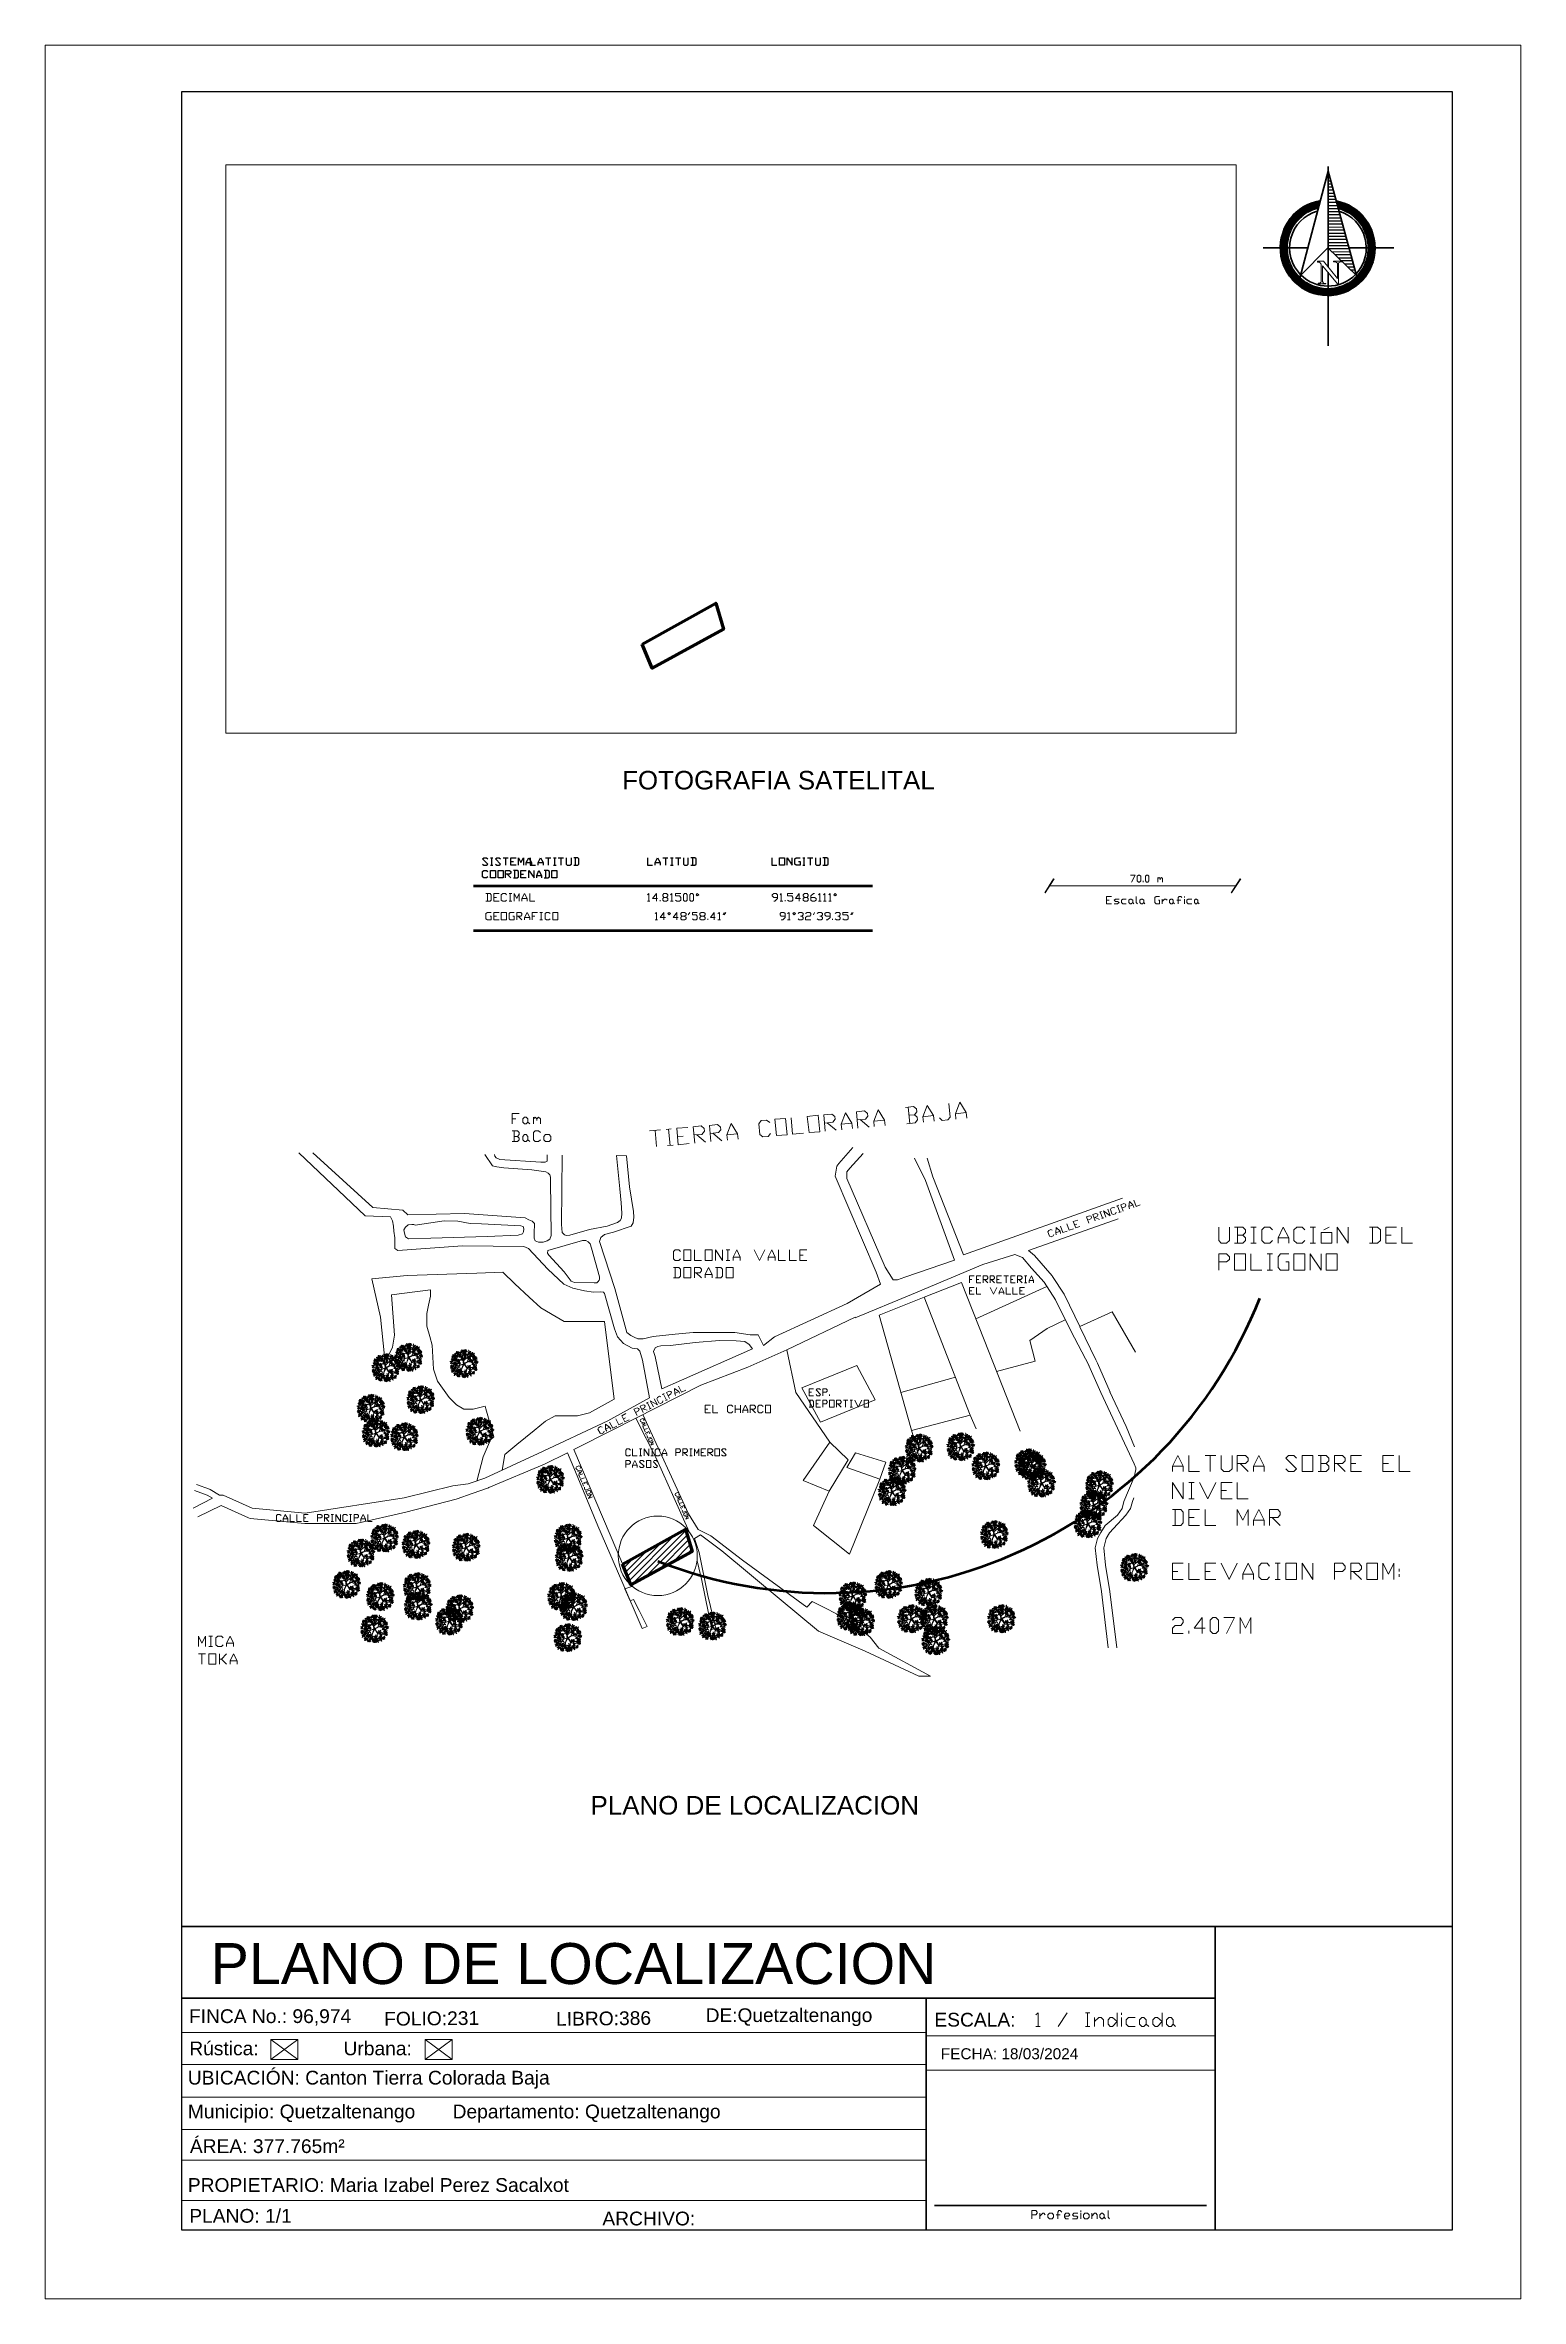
# Model space of a CAD drawing. Header units: millimetres. Extents: x 2364 to 2508, y 1551 to 1771.
import ezdxf

# ---------------------------------------------------------------- set-up
doc = ezdxf.new("R2010")
doc.units = ezdxf.units.MM
for name, color, linetype in [('PDF_0', 7, 'Continuous'), ('PDF_10 Formato', 7, 'Continuous'), ('PDF_CVL_CUADCON_TIT', 7, 'Continuous'), ('PDF_CVL_PUNTO_NUM', 7, 'Continuous'), ('PDF_FORMATO', 7, 'Continuous'), ('PDF_outline', 7, 'Continuous'), ('PDF_Text', 7, 'Continuous'), ('PDF_TEXTO FIJO', 7, 'Continuous')]:
    doc.layers.add(name, color=color, linetype=linetype)
doc.styles.add('PDF Arial-BoldMT', font='arial.ttf')
doc.styles.add('PDF ArialMT', font='arial.ttf')

msp = doc.modelspace()

# ---------------------------------------------------------------- texts
at = {"layer": 'PDF_Text', "attachment_point": 4}
for s, insert, char_height, style in [('FOTOGRAFIA SATELITAL', (2420.07, 1698.91), 1.8108, 'PDF Arial-BoldMT'), ('PLANO DE LOCALIZACION', (2416.99, 1598.88), 1.8108, 'PDF Arial-BoldMT'), ('PLANO DE LOCALIZACION', (2379.94, 1583.42), 4.0006, 'PDF ArialMT'), ('DE:Quetzaltenango', (2428.23, 1578.21), 1.3335, 'PDF Arial-BoldMT'), ('FINCA No.: 96,974', (2377.82, 1578.19), 1.3413, 'PDF Arial-BoldMT'), ('ESCALA:', (2450.54, 1577.96), 1.341, 'PDF Arial-BoldMT'), ('Rústica:', (2377.85, 1575.16), 1.341, 'PDF Arial-BoldMT'), ('Urbana:', (2392.9, 1575.16), 1.341, 'PDF Arial-BoldMT'), ('FECHA: 18/03/2024', (2451.16, 1574.64), 1.0731, 'PDF Arial-BoldMT'), ('UBICACIÓN: Canton Tierra Colorada Baja', (2377.71, 1572.11), 1.3413, 'PDF Arial-BoldMT'), ('Municipio: Quetzaltenango       Departamento: Quetzaltenango', (2377.71, 1568.81), 1.3413, 'PDF Arial-BoldMT'), ('ÁREA: 377.765m²', (2377.91, 1565.62), 1.3413, 'PDF Arial-BoldMT'), ('PROPIETARIO: Maria Izabel Perez Sacalxot', (2377.71, 1561.83), 1.3413, 'PDF Arial-BoldMT'), ('PLANO: 1/1', (2377.85, 1558.82), 1.341, 'PDF ArialMT'), ('ARCHIVO:', (2418.15, 1558.56), 1.341, 'PDF ArialMT')]:
    msp.add_mtext(s, dxfattribs=dict(at, insert=insert, char_height=char_height, style=style))
at = {"layer": 'PDF_Text', "char_height": 1.341, "attachment_point": 4, "rotation": 0.5522, "style": 'PDF Arial-BoldMT'}
for s, insert in [('FOLIO:231', (2396.86, 1578.04)), ('LIBRO:386', (2413.63, 1578.04))]:
    msp.add_mtext(s, dxfattribs=dict(at, insert=insert))

# ---------------------------------------------------------------- hatches: boundary and pattern name
at = {"layer": 'PDF_0', "transparency": 33554559}
msp.add_hatch(color=256, dxfattribs=at).paths.add_polyline_path([(2489, 1758.28), (2488.97, 1758.31), (2488.94, 1758.34), (2488.92, 1758.31), (2488.89, 1758.28), (2488.92, 1758.26), (2488.94, 1758.23), (2488.97, 1758.26)])

# ---------------------------------------------------------------- linework, layer by layer
at = {"layer": 'PDF_0', "lineweight": 30}
for points in [[(2486.2, 1748.09), (2488.92, 1750.86), (2491.71, 1748.17), (2488.94, 1758.34), (2486.23, 1748.03)], [(2488.94, 1758.79), (2488.94, 1748.99)], [(2486.94, 1750.86), (2482.62, 1750.86)], [(2495.35, 1750.86), (2490.98, 1750.86)], [(2488.94, 1748.49), (2488.94, 1741.31)]]:
    msp.add_lwpolyline(points, dxfattribs=at)
at = {"layer": 'PDF_0', "lineweight": 25}
for points in [[(2489.03, 1757.97), (2488.94, 1757.97)], [(2489.11, 1757.69), (2488.94, 1757.69)], [(2489.2, 1757.38), (2488.94, 1757.38)], [(2488.04, 1755.12), (2487.14, 1755.12)], [(2488.07, 1755.18), (2487.33, 1755.18)], [(2488.07, 1755.26), (2487.59, 1755.26)], [(2488.1, 1755.35), (2487.9, 1755.35)], [(2489.28, 1757.07), (2488.94, 1757.07)], [(2489.37, 1756.79), (2488.94, 1756.79)], [(2489.45, 1756.48), (2488.94, 1756.48)], [(2489.54, 1756.17), (2488.94, 1756.17)], [(2489.62, 1755.88), (2488.94, 1755.88)], [(2489.71, 1755.57), (2488.94, 1755.57)], [(2489.76, 1755.29), (2488.94, 1755.29)], [(2489.88, 1755.35), (2489.76, 1755.35)], [(2490.19, 1755.26), (2489.79, 1755.26)], [(2490.41, 1755.18), (2489.79, 1755.18)], [(2490.64, 1755.12), (2489.82, 1755.12)], [(2485.41, 1752.89), (2484.74, 1752.89)], [(2485.44, 1752.95), (2484.79, 1752.95)], [(2485.5, 1753.03), (2484.82, 1753.03)], [(2485.56, 1753.12), (2484.88, 1753.12)], [(2485.61, 1753.2), (2484.91, 1753.2)], [(2485.67, 1753.29), (2484.96, 1753.29)], [(2485.72, 1753.37), (2485.02, 1753.37)], [(2485.81, 1753.43), (2485.08, 1753.43)], [(2485.87, 1753.51), (2485.13, 1753.51)], [(2485.95, 1753.6), (2485.19, 1753.6)], [(2486.01, 1753.68), (2485.24, 1753.68)], [(2486.09, 1753.77), (2485.3, 1753.77)], [(2486.18, 1753.85), (2485.39, 1753.85)], [(2486.26, 1753.91), (2485.44, 1753.91)], [(2486.37, 1753.99), (2485.53, 1753.99)], [(2486.46, 1754.08), (2485.58, 1754.08)], [(2486.57, 1754.16), (2485.67, 1754.16)], [(2486.71, 1754.25), (2485.75, 1754.25)], [(2486.83, 1754.3), (2485.84, 1754.3)], [(2486.97, 1754.39), (2485.92, 1754.39)], [(2487.14, 1754.47), (2486.04, 1754.47)], [(2487.31, 1754.56), (2486.15, 1754.56)], [(2487.5, 1754.64), (2486.26, 1754.64)], [(2487.76, 1754.73), (2486.37, 1754.73)], [(2487.96, 1754.78), (2486.49, 1754.78)], [(2487.98, 1754.87), (2486.63, 1754.87)], [(2487.98, 1754.95), (2486.77, 1754.95)], [(2488.01, 1755.04), (2486.94, 1755.04)], [(2489.85, 1754.98), (2488.94, 1754.98)], [(2489.93, 1754.67), (2488.94, 1754.67)], [(2490.02, 1754.39), (2488.94, 1754.39)], [(2490.1, 1754.08), (2488.94, 1754.08)], [(2490.19, 1753.77), (2488.94, 1753.77)], [(2490.27, 1753.48), (2488.94, 1753.48)], [(2490.36, 1753.17), (2488.94, 1753.17)], [(2490.44, 1752.86), (2488.94, 1752.89)], [(2490.81, 1755.04), (2489.85, 1755.04)], [(2490.98, 1754.95), (2489.88, 1754.95)], [(2491.12, 1754.87), (2489.88, 1754.87)], [(2491.26, 1754.78), (2489.9, 1754.78)], [(2491.37, 1754.73), (2490.02, 1754.73)], [(2491.51, 1754.64), (2490.24, 1754.64)], [(2491.63, 1754.56), (2490.44, 1754.56)], [(2491.71, 1754.47), (2490.64, 1754.47)], [(2491.82, 1754.39), (2490.78, 1754.39)], [(2491.91, 1754.3), (2490.92, 1754.3)], [(2491.99, 1754.25), (2491.06, 1754.25)], [(2492.08, 1754.16), (2491.17, 1754.16)], [(2492.16, 1754.08), (2491.29, 1754.08)], [(2492.25, 1753.99), (2491.37, 1753.99)], [(2492.3, 1753.91), (2491.49, 1753.91)], [(2492.39, 1753.85), (2491.57, 1753.85)], [(2492.45, 1753.77), (2491.65, 1753.77)], [(2492.5, 1753.68), (2491.74, 1753.68)], [(2492.56, 1753.6), (2491.82, 1753.6)], [(2492.61, 1753.51), (2491.88, 1753.51)], [(2492.67, 1753.43), (2491.97, 1753.43)], [(2492.73, 1753.37), (2492.02, 1753.37)], [(2492.78, 1753.29), (2492.08, 1753.29)], [(2492.84, 1753.2), (2492.13, 1753.2)], [(2492.87, 1753.12), (2492.19, 1753.12)], [(2492.93, 1753.03), (2492.25, 1753.03)], [(2492.95, 1752.95), (2492.3, 1752.95)], [(2493.01, 1752.89), (2492.33, 1752.89)], [(2484.88, 1751.2), (2484.28, 1751.2)], [(2484.88, 1751.14), (2484.28, 1751.14)], [(2484.88, 1751.06), (2484.28, 1751.06)], [(2484.88, 1750.97), (2484.28, 1750.97)], [(2484.88, 1750.89), (2484.28, 1750.89)], [(2484.88, 1750.8), (2484.28, 1750.8)], [(2484.88, 1750.74), (2484.28, 1750.74)], [(2484.88, 1750.66), (2484.28, 1750.66)], [(2484.91, 1751.45), (2484.31, 1751.45)], [(2484.91, 1751.37), (2484.31, 1751.37)], [(2484.88, 1751.28), (2484.31, 1751.28)], [(2484.93, 1751.62), (2484.34, 1751.62)], [(2484.91, 1751.54), (2484.34, 1751.54)], [(2484.96, 1751.76), (2484.37, 1751.76)], [(2484.96, 1751.68), (2484.37, 1751.68)], [(2485.02, 1751.93), (2484.4, 1751.93)], [(2484.99, 1751.85), (2484.4, 1751.85)], [(2485.02, 1752.02), (2484.43, 1752.02)], [(2485.05, 1752.07), (2484.45, 1752.07)], [(2485.1, 1752.24), (2484.48, 1752.24)], [(2485.08, 1752.16), (2484.48, 1752.16)], [(2485.13, 1752.33), (2484.51, 1752.33)], [(2485.16, 1752.41), (2484.54, 1752.41)], [(2485.22, 1752.5), (2484.57, 1752.5)], [(2485.24, 1752.55), (2484.59, 1752.55)], [(2485.27, 1752.64), (2484.65, 1752.64)], [(2485.33, 1752.72), (2484.68, 1752.72)], [(2485.36, 1752.81), (2484.71, 1752.81)], [(2490.53, 1752.58), (2488.94, 1752.58)], [(2490.58, 1752.27), (2488.94, 1752.27)], [(2490.67, 1751.99), (2488.94, 1751.99)], [(2490.75, 1751.68), (2488.94, 1751.68)], [(2490.84, 1751.37), (2488.94, 1751.37)], [(2490.92, 1751.08), (2488.94, 1751.08)], [(2491.01, 1750.77), (2489, 1750.77)], [(2493.04, 1752.81), (2492.39, 1752.81)], [(2493.07, 1752.72), (2492.45, 1752.72)], [(2493.12, 1752.64), (2492.47, 1752.64)], [(2493.15, 1752.55), (2492.5, 1752.55)], [(2493.18, 1752.5), (2492.56, 1752.5)], [(2493.21, 1752.41), (2492.59, 1752.41)], [(2493.24, 1752.33), (2492.61, 1752.33)], [(2493.26, 1752.24), (2492.64, 1752.24)], [(2493.29, 1752.16), (2492.67, 1752.16)], [(2493.32, 1752.07), (2492.7, 1752.07)], [(2493.32, 1752.02), (2492.73, 1752.02)], [(2493.35, 1751.93), (2492.76, 1751.93)], [(2493.38, 1751.85), (2492.76, 1751.85)], [(2493.38, 1751.76), (2492.78, 1751.76)], [(2493.41, 1751.68), (2492.81, 1751.68)], [(2493.41, 1751.62), (2492.81, 1751.62)], [(2493.43, 1751.54), (2492.84, 1751.54)], [(2493.43, 1751.45), (2492.84, 1751.45)], [(2493.43, 1751.37), (2492.87, 1751.37)], [(2493.46, 1751.28), (2492.87, 1751.28)], [(2493.46, 1751.2), (2492.87, 1751.2)], [(2493.46, 1751.14), (2492.87, 1751.14)], [(2493.46, 1751.06), (2492.9, 1751.06)], [(2493.46, 1750.97), (2492.9, 1750.97)], [(2493.46, 1750.89), (2492.9, 1750.89)], [(2493.46, 1750.8), (2492.9, 1750.8)], [(2493.46, 1750.74), (2492.9, 1750.74)], [(2493.46, 1750.66), (2492.9, 1750.66)], [(2484.88, 1750.58), (2484.28, 1750.58)], [(2484.88, 1750.49), (2484.28, 1750.49)], [(2484.88, 1750.41), (2484.31, 1750.41)], [(2484.91, 1750.32), (2484.31, 1750.32)], [(2484.91, 1750.26), (2484.31, 1750.26)], [(2484.93, 1750.18), (2484.34, 1750.18)], [(2484.93, 1750.1), (2484.34, 1750.1)], [(2484.96, 1750.01), (2484.37, 1750.01)], [(2484.96, 1749.93), (2484.37, 1749.93)], [(2484.99, 1749.84), (2484.4, 1749.84)], [(2485.02, 1749.78), (2484.43, 1749.78)], [(2485.05, 1749.7), (2484.43, 1749.7)], [(2485.08, 1749.62), (2484.45, 1749.62)], [(2485.1, 1749.53), (2484.48, 1749.53)], [(2485.13, 1749.45), (2484.51, 1749.45)], [(2485.16, 1749.39), (2484.54, 1749.39)], [(2485.19, 1749.3), (2484.57, 1749.3)], [(2485.22, 1749.22), (2484.59, 1749.22)], [(2485.24, 1749.14), (2484.62, 1749.14)], [(2485.3, 1749.05), (2484.65, 1749.05)], [(2485.33, 1748.97), (2484.68, 1748.97)], [(2485.39, 1748.91), (2484.74, 1748.91)], [(2485.41, 1748.82), (2484.76, 1748.82)], [(2485.47, 1748.74), (2484.79, 1748.74)], [(2485.53, 1748.65), (2484.85, 1748.65)], [(2485.58, 1748.57), (2484.88, 1748.57)], [(2485.64, 1748.51), (2484.93, 1748.51)], [(2491.09, 1750.46), (2489.31, 1750.49)], [(2491.17, 1750.18), (2489.62, 1750.18)], [(2491.26, 1749.87), (2489.93, 1749.87)], [(2491.34, 1749.59), (2490.24, 1749.59)], [(2491.4, 1749.28), (2490.55, 1749.28)], [(2491.49, 1748.97), (2490.86, 1748.97)], [(2491.57, 1748.68), (2491.17, 1748.68)], [(2492.81, 1748.51), (2492.13, 1748.51)], [(2492.87, 1748.57), (2492.19, 1748.57)], [(2492.9, 1748.65), (2492.22, 1748.65)], [(2492.95, 1748.74), (2492.28, 1748.74)], [(2492.98, 1748.82), (2492.33, 1748.82)], [(2493.04, 1748.91), (2492.39, 1748.91)], [(2493.07, 1748.97), (2492.42, 1748.97)], [(2493.1, 1749.05), (2492.47, 1749.05)], [(2493.12, 1749.14), (2492.5, 1749.14)], [(2493.18, 1749.22), (2492.53, 1749.22)], [(2493.21, 1749.3), (2492.56, 1749.3)], [(2493.24, 1749.39), (2492.61, 1749.39)], [(2493.26, 1749.45), (2492.64, 1749.45)], [(2493.26, 1749.53), (2492.67, 1749.53)], [(2493.29, 1749.62), (2492.7, 1749.62)], [(2493.35, 1749.78), (2492.73, 1749.78)], [(2493.32, 1749.7), (2492.73, 1749.7)], [(2493.35, 1749.84), (2492.76, 1749.84)], [(2493.38, 1749.93), (2492.78, 1749.93)], [(2493.41, 1750.1), (2492.81, 1750.1)], [(2493.41, 1750.01), (2492.81, 1750.01)], [(2493.43, 1750.32), (2492.84, 1750.32)], [(2493.43, 1750.26), (2492.84, 1750.26)], [(2493.43, 1750.18), (2492.84, 1750.18)], [(2493.46, 1750.58), (2492.87, 1750.58)], [(2493.46, 1750.49), (2492.87, 1750.49)], [(2493.46, 1750.41), (2492.87, 1750.41)], [(2485.7, 1748.43), (2484.99, 1748.43)], [(2485.75, 1748.34), (2485.05, 1748.34)], [(2485.81, 1748.26), (2485.08, 1748.26)], [(2485.89, 1748.17), (2485.13, 1748.17)], [(2485.95, 1748.09), (2485.22, 1748.09)], [(2486.04, 1748.03), (2485.27, 1748.03)], [(2486.12, 1747.95), (2485.33, 1747.95)], [(2486.2, 1747.86), (2485.39, 1747.86)], [(2486.32, 1747.78), (2485.47, 1747.78)], [(2486.4, 1747.69), (2485.53, 1747.69)], [(2486.52, 1747.61), (2485.61, 1747.61)], [(2486.63, 1747.55), (2485.7, 1747.55)], [(2486.74, 1747.47), (2485.78, 1747.47)], [(2486.88, 1747.38), (2485.87, 1747.38)], [(2487.02, 1747.3), (2485.98, 1747.3)], [(2487.19, 1747.21), (2486.06, 1747.21)], [(2487.36, 1747.16), (2486.18, 1747.16)], [(2487.59, 1747.07), (2486.29, 1747.07)], [(2487.84, 1746.99), (2486.4, 1746.99)], [(2488.21, 1746.9), (2486.54, 1746.9)], [(2491.06, 1746.82), (2488.92, 1746.82), (2486.68, 1746.82)], [(2490.92, 1746.73), (2488.92, 1746.73), (2486.83, 1746.73)], [(2490.75, 1746.68), (2488.92, 1746.68), (2487, 1746.68)], [(2490.55, 1746.59), (2488.92, 1746.59), (2487.19, 1746.59)], [(2490.36, 1746.51), (2488.92, 1746.51), (2487.42, 1746.51)], [(2490.07, 1746.42), (2488.92, 1746.42), (2487.67, 1746.42)], [(2489.73, 1746.34), (2488.92, 1746.34), (2488.01, 1746.34)], [(2489.03, 1746.28), (2488.92, 1746.28), (2488.72, 1746.28)], [(2491.2, 1746.9), (2489.57, 1746.9)], [(2491.34, 1746.99), (2489.9, 1746.99)], [(2491.46, 1747.07), (2490.19, 1747.07)], [(2491.57, 1747.16), (2490.38, 1747.16)], [(2491.68, 1747.21), (2490.58, 1747.21)], [(2491.8, 1747.3), (2490.72, 1747.3)], [(2491.88, 1747.38), (2490.89, 1747.38)], [(2491.97, 1747.47), (2491.01, 1747.47)], [(2492.05, 1747.55), (2491.15, 1747.55)], [(2492.13, 1747.61), (2491.26, 1747.61)], [(2492.22, 1747.69), (2491.34, 1747.69)], [(2492.28, 1747.78), (2491.46, 1747.78)], [(2491.65, 1748.37), (2491.51, 1748.37)], [(2492.36, 1747.86), (2491.54, 1747.86)], [(2492.42, 1747.95), (2491.63, 1747.95)], [(2492.5, 1748.03), (2491.71, 1748.03)], [(2492.56, 1748.09), (2491.8, 1748.09)], [(2492.61, 1748.17), (2491.85, 1748.17)], [(2492.67, 1748.26), (2491.94, 1748.26)], [(2492.73, 1748.34), (2491.99, 1748.34)], [(2492.76, 1748.43), (2492.05, 1748.43)]]:
    msp.add_lwpolyline(points, dxfattribs=at)
at = {"layer": 'PDF_0', "lineweight": 20}
for points in [[(2489.9, 1747.33), (2488.41, 1749.11), (2488.41, 1747.58), (2488.49, 1747.41), (2488.58, 1747.38), (2488.72, 1747.38), (2488.72, 1747.36), (2487.96, 1747.36), (2487.96, 1747.41), (2488.15, 1747.41), (2488.21, 1747.47), (2488.27, 1747.53), (2488.27, 1747.61), (2488.27, 1749.28), (2488.1, 1749.47), (2487.98, 1749.47), (2487.9, 1749.47), (2487.9, 1749.56), (2488.49, 1749.56), (2489.85, 1747.86), (2489.85, 1749.36), (2489.68, 1749.5), (2489.48, 1749.5), (2489.48, 1749.56), (2490.27, 1749.56), (2490.27, 1749.5), (2490.1, 1749.47), (2489.96, 1749.42), (2489.96, 1749.33), (2489.96, 1747.33)], [(2385.81, 1574.08), (2388.44, 1574.08), (2388.44, 1576.03), (2385.81, 1576.03)], [(2400.86, 1574.08), (2403.49, 1574.08), (2403.49, 1576.03), (2400.86, 1576.03)]]:
    msp.add_lwpolyline(points, close=True, dxfattribs=at)
for points in [[(2488.92, 1749.9), (2488.89, 1749.9)], [(2388.44, 1574.08), (2385.81, 1576.03)], [(2385.81, 1574.08), (2388.44, 1576.03)], [(2403.49, 1574.08), (2400.86, 1576.03)], [(2400.86, 1574.08), (2403.49, 1576.03)]]:
    msp.add_lwpolyline(points, dxfattribs=at)
at = {"layer": 'PDF_0', "lineweight": 30}
msp.add_lwpolyline([(2486.31, 1748.2, 0.194727), (2488.91, 1747.13, 0.204974), (2491.62, 1748.27)], format="xyb", dxfattribs=at)
at = {"layer": 'PDF_0', "lineweight": 50}
for points in [[(2405.58, 1688.62), (2444.49, 1688.62)], [(2405.58, 1684.24), (2444.49, 1684.24)]]:
    msp.add_lwpolyline(points, dxfattribs=at)
at = {"layer": 'PDF_0', "lineweight": 9}
for points in [[(2478.27, 1655.32), (2478.27, 1654), (2478.52, 1653.74), (2479.03, 1653.74), (2479.31, 1654), (2479.31, 1655.32)], [(2480.61, 1654.53), (2480.9, 1654.79), (2480.9, 1655.04), (2480.61, 1655.32), (2479.82, 1655.32)], [(2479.82, 1653.74), (2480.61, 1653.74), (2480.9, 1654), (2480.9, 1654.25), (2480.61, 1654.53), (2480.1, 1654.53)], [(2480.1, 1655.32), (2480.1, 1653.74)], [(2481.4, 1655.32), (2481.94, 1655.32)], [(2481.69, 1655.32), (2481.69, 1653.74)], [(2483.52, 1654), (2483.27, 1653.74), (2482.73, 1653.74), (2482.48, 1654), (2482.48, 1655.04), (2482.73, 1655.32), (2483.27, 1655.32), (2483.52, 1655.04)], [(2484.06, 1653.74), (2484.06, 1654.25), (2484.57, 1655.32), (2485.1, 1654.25), (2485.1, 1653.74)], [(2484.06, 1654.25), (2485.1, 1654.25)], [(2486.68, 1654), (2486.4, 1653.74), (2485.89, 1653.74), (2485.61, 1654), (2485.61, 1655.04), (2485.89, 1655.32), (2486.4, 1655.32), (2486.68, 1655.04)], [(2487.19, 1655.32), (2487.73, 1655.32)], [(2487.48, 1655.32), (2487.48, 1653.74)], [(2489.06, 1655.32), (2488.52, 1655.04)], [(2489.82, 1653.74), (2489.82, 1655.32), (2490.89, 1653.74), (2490.89, 1655.32)], [(2492.98, 1653.74), (2493.77, 1653.74), (2494.06, 1654), (2494.06, 1655.04), (2493.77, 1655.32), (2492.98, 1655.32)], [(2493.26, 1655.32), (2493.26, 1653.74)], [(2495.61, 1653.74), (2494.56, 1653.74), (2494.56, 1655.32), (2495.61, 1655.32)], [(2494.56, 1654.53), (2495.1, 1654.53)], [(2496.14, 1655.32), (2496.14, 1653.74), (2497.19, 1653.74)], [(2478.27, 1651.12), (2478.27, 1652.7), (2479.03, 1652.7), (2479.31, 1652.41), (2479.31, 1652.16), (2479.03, 1651.91), (2478.27, 1651.91)], [(2481.4, 1653.74), (2481.94, 1653.74)], [(2481.4, 1652.7), (2481.4, 1651.12), (2482.48, 1651.12)], [(2482.99, 1652.7), (2483.52, 1652.7)], [(2483.27, 1652.7), (2483.27, 1651.12)], [(2484.82, 1651.91), (2485.1, 1651.91), (2485.1, 1651.12), (2484.31, 1651.12), (2484.06, 1651.37), (2484.06, 1652.41), (2484.31, 1652.7), (2485.1, 1652.7)], [(2487.19, 1653.74), (2487.73, 1653.74)], [(2487.19, 1651.12), (2487.19, 1652.7), (2488.27, 1651.12), (2488.27, 1652.7)], [(2482.99, 1651.12), (2483.52, 1651.12)], [(2398.38, 1642.9), (2398.04, 1642.73)], [(2398.66, 1642.81), (2398.1, 1642.98)], [(2398.92, 1642.47), (2398.27, 1643.29)], [(2398.49, 1643.01), (2398.38, 1643.43)], [(2398.77, 1643.46), (2398.46, 1643.55)], [(2399.28, 1642.59), (2399.42, 1642.67), (2399.25, 1642.62), (2399.23, 1642.7), (2399.25, 1642.59), (2399.23, 1642.56), (2399.09, 1642.22), (2399.25, 1642.56), (2399.17, 1642.36), (2399.28, 1642.59), (2399.59, 1642.11), (2399.31, 1642.59), (2399.59, 1642.11), (2399.28, 1642.53), (2399.06, 1642.13), (2399.2, 1642.59), (2399.11, 1643.12), (2398.61, 1643.63)], [(2398.89, 1643.32), (2398.94, 1643.8)], [(2399.11, 1643.15), (2399.14, 1643.8)], [(2399.14, 1643.41), (2399.37, 1643.83), (2399.2, 1642.9), (2399.14, 1643.15)], [(2399.14, 1643.1), (2399.23, 1642.59), (2399.2, 1642.9), (2399.25, 1642.62), (2399.68, 1642.78), (2399.31, 1642.59), (2399.88, 1642.9), (2399.28, 1642.64), (2399.2, 1642.84), (2399.68, 1643.26), (2399.71, 1643.58), (2399.82, 1643.69)], [(2399.57, 1642.76), (2399.9, 1643.63)], [(2399.68, 1643.29), (2399.93, 1643.26), (2400.24, 1643.38)], [(2399.88, 1642.9), (2400.47, 1642.84)], [(2399.93, 1643.29), (2399.96, 1643.63)], [(2400.07, 1642.9), (2400.33, 1643.21)], [(2404.17, 1642.87), (2403.86, 1642.93)], [(2404.45, 1641.54), (2404.59, 1641.97), (2404.51, 1642.5), (2404, 1643.01)], [(2404.28, 1642.7), (2404.34, 1643.21)], [(2404.51, 1642.53), (2404.54, 1643.18)], [(2404.54, 1642.78), (2404.73, 1643.21), (2404.59, 1642.3), (2404.54, 1642.53)], [(2404.96, 1642.13), (2405.3, 1643.01)], [(2405.21, 1643.07), (2405.1, 1642.95), (2405.07, 1642.67), (2405.33, 1642.64), (2405.64, 1642.76)], [(2405.33, 1642.67), (2405.35, 1643.01)], [(2396.83, 1641.15), (2396.97, 1641.57), (2396.57, 1641.43), (2395.78, 1641.57)], [(2396.15, 1641.88), (2395.81, 1641.74)], [(2396.12, 1641.23), (2395.84, 1641.26)], [(2396.43, 1641.8), (2395.87, 1641.97)], [(2396.37, 1641.09), (2395.92, 1641.15)], [(2396.29, 1641.49), (2395.98, 1640.95)], [(2396.68, 1641.46), (2396.06, 1642.28)], [(2396.97, 1641.54), (2396.6, 1641.43), (2396.12, 1640.72)], [(2396.29, 1641.99), (2396.15, 1642.42)], [(2396.8, 1640.98), (2396.2, 1640.64)], [(2396.54, 1642.47), (2396.23, 1642.53)], [(2396.52, 1640.84), (2396.35, 1640.55)], [(2396.97, 1641.57), (2396.88, 1642.11), (2396.4, 1642.62)], [(2396.6, 1640.86), (2396.49, 1640.44)], [(2396.66, 1642.3), (2396.71, 1642.81)], [(2397.98, 1640.72), (2397.73, 1640.81), (2397.56, 1641.03), (2397.36, 1641.09), (2397.05, 1641.54), (2396.83, 1641.12), (2396.8, 1640.78), (2397.19, 1640.33)], [(2397.05, 1641.6), (2397, 1641.68), (2397.02, 1641.57), (2397, 1641.54), (2396.85, 1641.23), (2397.02, 1641.57), (2396.94, 1641.34), (2397.05, 1641.57), (2397.36, 1641.09), (2397.08, 1641.57), (2397.39, 1641.12), (2397.56, 1641.03)], [(2396.91, 1642.39), (2397.14, 1642.81), (2396.97, 1641.91), (2396.91, 1642.13), (2396.91, 1642.78)], [(2396.91, 1642.08), (2397, 1641.57), (2396.97, 1641.88), (2397.05, 1641.6), (2397.45, 1641.77), (2397.08, 1641.57), (2397.65, 1641.88), (2397.05, 1641.63), (2397, 1641.85), (2397.45, 1642.28)], [(2397.05, 1641.6), (2397.22, 1641.65), (2397.05, 1641.6)], [(2397.31, 1641.15), (2397.19, 1640.64)], [(2397.31, 1641.2), (2398.24, 1641.2)], [(2397.33, 1641.74), (2397.67, 1642.62)], [(2397.59, 1642.67), (2397.48, 1642.56), (2397.45, 1642.28), (2397.7, 1642.25), (2398.01, 1642.36)], [(2397.53, 1641.8), (2398.27, 1641.49)], [(2397.59, 1640.98), (2397.59, 1640.67), (2397.65, 1640.5)], [(2397.65, 1641.88), (2398.27, 1641.85)], [(2397.7, 1642.28), (2397.76, 1642.62)], [(2397.73, 1641.2), (2398.15, 1641.06)], [(2397.84, 1641.88), (2398.13, 1642.19)], [(2397.84, 1641.68), (2398.27, 1641.71)], [(2398.8, 1642.45), (2398.01, 1642.59)], [(2398.35, 1642.25), (2398.07, 1642.28)], [(2398.61, 1642.11), (2398.13, 1642.16)], [(2398.52, 1642.5), (2398.21, 1641.97)], [(2398.83, 1642.45), (2398.35, 1641.71)], [(2399.03, 1641.99), (2398.44, 1641.65)], [(2398.75, 1641.82), (2398.58, 1641.57)], [(2398.83, 1641.88), (2398.72, 1641.46)], [(2399.2, 1642.56), (2398.8, 1642.45), (2399.2, 1642.59)], [(2399.06, 1642.13), (2399, 1641.8), (2399.42, 1641.34)], [(2399.14, 1641.65), (2399.03, 1641.34)], [(2399.54, 1642.16), (2399.42, 1641.65), (2399.25, 1641.32)], [(2399.4, 1641.65), (2399.59, 1641.37)], [(2399.54, 1642.22), (2400.47, 1642.22)], [(2399.79, 1642.05), (2399.59, 1642.11), (2399.79, 1642.05), (2399.96, 1641.8), (2400.21, 1641.74)], [(2399.76, 1642.81), (2400.5, 1642.5)], [(2399.79, 1641.99), (2399.82, 1641.65), (2399.88, 1641.49)], [(2399.96, 1642.22), (2400.38, 1642.08)], [(2400.07, 1642.7), (2400.5, 1642.73)], [(2404.2, 1641.82), (2403.41, 1641.97)], [(2403.77, 1642.28), (2403.43, 1642.13)], [(2404.06, 1642.19), (2403.46, 1642.36)], [(2403.74, 1641.63), (2403.46, 1641.65)], [(2404, 1641.49), (2403.52, 1641.54)], [(2403.91, 1641.88), (2403.6, 1641.34)], [(2404.28, 1641.88), (2403.66, 1642.67)], [(2404.22, 1641.82), (2403.74, 1641.12)], [(2403.89, 1642.39), (2403.77, 1642.81)], [(2404.42, 1641.37), (2403.83, 1641.03)], [(2404.14, 1641.23), (2403.97, 1640.95)], [(2404.22, 1641.26), (2404.11, 1640.84)], [(2404.59, 1641.94), (2404.2, 1641.82), (2404.59, 1641.97)], [(2405.58, 1641.12), (2405.35, 1641.2), (2405.19, 1641.43), (2404.99, 1641.49), (2404.68, 1641.94), (2404.45, 1641.51), (2404.39, 1641.17), (2404.82, 1640.72)], [(2404.54, 1641.03), (2404.42, 1640.75)], [(2404.68, 1641.99), (2404.82, 1642.05), (2404.65, 1641.99), (2404.62, 1642.08), (2404.65, 1641.97), (2404.62, 1641.94), (2404.48, 1641.63), (2404.65, 1641.97), (2404.54, 1641.74), (2404.68, 1641.97), (2404.99, 1641.49), (2404.7, 1641.97), (2404.99, 1641.51), (2405.19, 1641.43)], [(2404.54, 1642.47), (2404.62, 1641.97), (2404.59, 1642.28), (2404.65, 1641.99), (2405.07, 1642.16), (2404.7, 1641.97), (2405.27, 1642.28), (2404.68, 1642.02), (2404.59, 1642.25), (2405.07, 1642.67)], [(2404.93, 1641.54), (2404.82, 1641.03), (2404.65, 1640.72)], [(2404.79, 1641.03), (2404.99, 1640.75)], [(2404.93, 1641.6), (2405.86, 1641.6)], [(2405.16, 1642.19), (2405.89, 1641.88)], [(2405.19, 1641.37), (2405.21, 1641.06), (2405.27, 1640.89)], [(2405.24, 1642.28), (2405.86, 1642.25)], [(2405.35, 1641.6), (2405.78, 1641.46)], [(2405.47, 1642.28), (2405.72, 1642.59)], [(2405.47, 1642.08), (2405.89, 1642.11)], [(2395.08, 1638.49), (2394.79, 1638.58)], [(2396.52, 1636.77), (2396.26, 1636.83), (2396.12, 1637.08), (2395.89, 1637.14), (2395.58, 1637.56), (2395.39, 1637.16), (2395.53, 1637.62), (2395.44, 1638.15), (2394.93, 1638.66)], [(2395.22, 1638.35), (2395.27, 1638.83)], [(2395.44, 1638.18), (2395.47, 1638.83)], [(2395.47, 1638.44), (2395.67, 1638.86), (2395.53, 1637.93), (2395.47, 1638.18)], [(2396.12, 1638.72), (2396.01, 1638.61), (2396.01, 1638.29), (2395.53, 1637.87), (2395.58, 1637.67), (2396.2, 1637.93), (2395.64, 1637.62), (2395.92, 1637.14), (2396.12, 1637.08)], [(2395.89, 1637.79), (2396.2, 1638.66)], [(2396.26, 1638.32), (2396.29, 1638.66)], [(2396.91, 1640.64), (2396.83, 1640.36)], [(2397.36, 1640.36), (2397.19, 1640.64), (2397.02, 1640.33)], [(2399.54, 1638.75), (2399.2, 1638.61)], [(2399.82, 1638.66), (2399.25, 1638.86)], [(2400.07, 1638.35), (2399.45, 1639.17)], [(2399.68, 1638.86), (2399.54, 1639.28)], [(2399.93, 1639.34), (2399.62, 1639.4)], [(2400.36, 1638.46), (2400.27, 1639), (2399.79, 1639.51)], [(2400.07, 1639.2), (2400.1, 1639.68)], [(2400.3, 1638.97), (2400.38, 1638.46), (2400.36, 1638.75), (2400.44, 1638.49), (2400.38, 1638.55), (2400.41, 1638.46), (2400.38, 1638.44), (2400.24, 1638.1), (2400.41, 1638.44), (2400.33, 1638.21), (2400.44, 1638.44), (2400.75, 1637.98), (2400.47, 1638.44), (2400.78, 1637.98), (2400.95, 1637.93)], [(2400.3, 1639.25), (2400.53, 1639.71), (2400.36, 1638.77), (2400.3, 1639), (2400.3, 1639.68)], [(2400.84, 1639.14), (2400.38, 1638.72), (2400.44, 1638.49), (2401.03, 1638.75), (2400.47, 1638.44), (2400.84, 1638.66), (2400.44, 1638.46)], [(2400.44, 1638.46), (2400.61, 1638.52), (2400.44, 1638.46)], [(2400.72, 1638.61), (2401.06, 1639.51)], [(2401.15, 1639.48), (2401.09, 1639.14), (2400.84, 1639.14), (2400.86, 1639.42), (2400.98, 1639.57)], [(2400.92, 1638.66), (2401.66, 1638.38)], [(2401.03, 1638.75), (2401.66, 1638.72)], [(2401.09, 1639.14), (2401.4, 1639.25)], [(2401.23, 1638.75), (2401.51, 1639.09)], [(2401.26, 1638.58), (2401.68, 1638.58)], [(2395.13, 1637.48), (2394.34, 1637.62)], [(2394.71, 1637.93), (2394.37, 1637.79)], [(2394.99, 1637.84), (2394.4, 1638.01)], [(2394.68, 1637.28), (2394.4, 1637.31)], [(2394.93, 1637.14), (2394.45, 1637.19)], [(2394.85, 1637.53), (2394.54, 1637)], [(2395.22, 1637.5), (2394.6, 1638.32)], [(2395.16, 1637.48), (2394.68, 1636.74)], [(2394.82, 1638.04), (2394.71, 1638.46)], [(2395.36, 1637.02), (2394.74, 1636.68)], [(2395.08, 1636.85), (2394.91, 1636.6)], [(2395.16, 1636.91), (2395.05, 1636.49)], [(2395.53, 1637.59), (2395.13, 1637.48), (2395.53, 1637.62)], [(2395.39, 1637.16), (2395.33, 1636.83), (2395.75, 1636.37)], [(2395.47, 1636.68), (2395.36, 1636.37)], [(2395.47, 1638.12), (2395.56, 1637.62), (2395.53, 1637.93), (2395.58, 1637.64), (2396.01, 1637.81), (2395.61, 1637.62), (2395.75, 1637.7), (2395.58, 1637.64), (2395.56, 1637.73), (2395.56, 1637.62), (2395.56, 1637.59), (2395.41, 1637.25), (2395.58, 1637.59), (2395.47, 1637.39), (2395.61, 1637.62)], [(2395.87, 1637.19), (2395.75, 1636.68), (2395.56, 1636.35)], [(2395.61, 1637.62), (2395.92, 1637.14), (2395.61, 1637.62)], [(2395.7, 1635.92), (2395.75, 1636.43)], [(2395.72, 1636.68), (2395.92, 1636.4)], [(2395.87, 1637.25), (2396.8, 1637.25)], [(2395.92, 1635.75), (2395.95, 1636.43)], [(2395.95, 1636.01), (2396.15, 1636.43), (2396.01, 1635.53), (2395.95, 1635.75)], [(2396.01, 1638.32), (2396.26, 1638.29), (2396.57, 1638.41)], [(2396.09, 1637.84), (2396.83, 1637.53)], [(2396.12, 1637.02), (2396.12, 1636.68), (2396.2, 1636.52)], [(2396.18, 1637.93), (2396.8, 1637.9)], [(2396.29, 1637.25), (2396.71, 1637.11)], [(2396.4, 1637.93), (2396.66, 1638.24)], [(2396.4, 1637.73), (2396.83, 1637.76)], [(2396.63, 1636.32), (2396.52, 1636.18), (2396.49, 1635.89), (2396.74, 1635.87), (2397.05, 1635.98)], [(2401.37, 1637.62), (2401.12, 1637.67), (2400.95, 1637.93), (2400.75, 1637.96), (2400.44, 1638.41), (2400.21, 1638.01), (2400.36, 1638.46), (2399.96, 1638.32), (2399.17, 1638.46)], [(2399.51, 1638.12), (2399.23, 1638.12)], [(2399.76, 1637.98), (2399.31, 1638.01)], [(2399.68, 1638.38), (2399.37, 1637.81)], [(2399.99, 1638.32), (2399.51, 1637.59)], [(2400.19, 1637.87), (2399.59, 1637.53)], [(2399.9, 1637.7), (2399.73, 1637.42)], [(2399.99, 1637.73), (2399.88, 1637.31)], [(2400.36, 1638.44), (2399.99, 1638.29)], [(2400.21, 1638.01), (2400.19, 1637.64), (2400.58, 1637.22)], [(2400.3, 1637.53), (2400.21, 1637.22)], [(2400.75, 1637.25), (2400.58, 1637.5), (2400.41, 1637.19)], [(2400.69, 1638.04), (2400.58, 1637.5)], [(2400.69, 1638.07), (2401.63, 1638.1)], [(2400.98, 1637.84), (2400.98, 1637.53), (2401.03, 1637.36)], [(2401.15, 1638.07), (2401.54, 1637.96)], [(2405.69, 1636.26), (2405.41, 1636.32)], [(2406.23, 1635.39), (2406.37, 1635.44), (2406.2, 1635.39), (2406.63, 1635.58), (2406.23, 1635.36), (2406.51, 1634.91), (2406.2, 1635.36), (2406.09, 1635.13), (2406.17, 1635.36), (2406.03, 1635.02), (2406.15, 1635.36), (2406.06, 1635.89), (2405.55, 1636.43)], [(2405.83, 1636.12), (2405.86, 1636.6)], [(2406.09, 1636.18), (2406.29, 1636.63), (2406.12, 1635.7), (2406.06, 1635.92), (2406.06, 1636.6)], [(2406.74, 1636.49), (2406.63, 1636.35), (2406.6, 1636.06), (2406.15, 1635.64), (2406.2, 1635.41), (2406.79, 1635.67), (2406.26, 1635.36), (2406.54, 1634.91), (2406.71, 1634.85)], [(2406.51, 1635.53), (2406.82, 1636.43)], [(2406.88, 1636.06), (2406.91, 1636.4)], [(2395.61, 1635.05), (2394.82, 1635.19)], [(2395.19, 1635.5), (2394.85, 1635.36)], [(2395.47, 1635.41), (2394.88, 1635.58)], [(2395.16, 1634.85), (2394.88, 1634.88)], [(2395.41, 1634.71), (2394.93, 1634.76)], [(2395.33, 1635.1), (2395.02, 1634.57)], [(2395.7, 1635.1), (2395.08, 1635.89)], [(2395.64, 1635.05), (2395.16, 1634.34)], [(2395.3, 1635.61), (2395.19, 1636.04)], [(2395.84, 1634.59), (2395.24, 1634.26)], [(2395.58, 1636.09), (2395.27, 1636.15)], [(2395.56, 1634.45), (2395.39, 1634.17)], [(2395.87, 1634.76), (2396.01, 1635.19), (2395.92, 1635.72), (2395.41, 1636.23)], [(2395.64, 1634.48), (2395.53, 1634.06)], [(2396.01, 1635.16), (2395.61, 1635.05), (2396.01, 1635.19)], [(2397, 1634.34), (2396.77, 1634.43), (2396.6, 1634.65), (2396.4, 1634.71), (2396.09, 1635.16), (2395.87, 1634.74), (2395.81, 1634.4), (2396.23, 1633.95)], [(2395.95, 1634.28), (2395.84, 1633.97)], [(2395.95, 1635.7), (2396.04, 1635.19), (2396.01, 1635.5), (2396.06, 1635.24), (2396.04, 1635.3), (2396.06, 1635.19), (2396.04, 1635.16), (2395.89, 1634.85), (2396.06, 1635.19), (2395.95, 1634.96), (2396.09, 1635.19), (2396.4, 1634.74), (2396.12, 1635.19), (2396.4, 1634.74), (2396.6, 1634.65)], [(2396.49, 1635.89), (2396.01, 1635.47), (2396.09, 1635.24), (2396.68, 1635.5), (2396.12, 1635.19), (2396.49, 1635.41), (2396.06, 1635.22), (2396.23, 1635.27), (2396.09, 1635.22)], [(2396.35, 1634.79), (2396.23, 1634.26), (2396.06, 1633.95)], [(2396.2, 1634.26), (2396.4, 1633.97)], [(2396.35, 1634.82), (2397.28, 1634.82)], [(2396.37, 1635.36), (2396.71, 1636.26)], [(2396.57, 1635.41), (2397.31, 1635.1)], [(2396.6, 1634.59), (2396.63, 1634.28), (2396.68, 1634.11)], [(2396.66, 1635.5), (2397.28, 1635.47)], [(2396.74, 1635.89), (2396.77, 1636.23)], [(2396.77, 1634.82), (2397.19, 1634.68)], [(2396.88, 1635.5), (2397.14, 1635.84)], [(2396.88, 1635.3), (2397.31, 1635.33)], [(2399.79, 1634), (2399.54, 1634.06), (2399.37, 1634.31), (2399.17, 1634.34), (2398.86, 1634.79), (2398.63, 1634.4), (2398.77, 1634.85), (2398.38, 1634.71), (2397.59, 1634.85)], [(2397.96, 1635.16), (2397.62, 1634.99)], [(2397.93, 1634.51), (2397.65, 1634.54)], [(2398.24, 1635.08), (2397.67, 1635.24)], [(2398.18, 1634.37), (2397.7, 1634.4)], [(2398.1, 1634.76), (2397.79, 1634.23)], [(2398.49, 1634.74), (2397.87, 1635.56)], [(2398.77, 1634.82), (2398.41, 1634.71), (2397.93, 1633.97)], [(2398.1, 1635.27), (2397.96, 1635.7)], [(2398.61, 1634.26), (2398.01, 1633.92)], [(2398.35, 1635.72), (2398.04, 1635.81)], [(2398.32, 1634.09), (2398.15, 1633.83)], [(2398.77, 1634.85), (2398.69, 1635.39), (2398.21, 1635.89)], [(2398.41, 1634.14), (2398.29, 1633.72)], [(2398.46, 1635.58), (2398.52, 1636.06)], [(2398.63, 1634.4), (2398.61, 1634.06), (2399, 1633.61)], [(2398.72, 1635.36), (2398.8, 1634.85), (2398.77, 1635.16), (2398.83, 1634.88), (2398.8, 1634.96), (2398.83, 1634.85), (2398.8, 1634.82), (2398.66, 1634.48), (2398.83, 1634.82), (2398.75, 1634.62), (2398.86, 1634.85)], [(2398.72, 1635.64), (2398.94, 1636.09), (2398.77, 1635.16), (2398.72, 1635.39), (2398.72, 1636.06)], [(2399.4, 1635.95), (2399.28, 1635.84), (2399.25, 1635.53), (2398.8, 1635.1), (2398.86, 1634.91), (2399.45, 1635.13), (2398.89, 1634.85), (2399.25, 1635.05), (2398.86, 1634.88), (2399.03, 1634.93), (2398.86, 1634.85), (2399.17, 1634.37), (2398.89, 1634.85), (2399.2, 1634.37), (2399.37, 1634.31)], [(2399.11, 1634.43), (2399, 1633.92), (2398.83, 1633.58)], [(2399.11, 1634.48), (2400.05, 1634.48)], [(2399.14, 1635.02), (2399.48, 1635.89)], [(2399.25, 1635.56), (2399.51, 1635.53), (2399.57, 1635.89)], [(2399.34, 1635.08), (2400.07, 1634.76)], [(2399.4, 1634.26), (2399.4, 1633.92), (2399.45, 1633.75)], [(2399.45, 1635.13), (2400.05, 1635.1)], [(2399.51, 1635.53), (2399.82, 1635.64)], [(2399.54, 1634.48), (2399.96, 1634.34)], [(2399.65, 1635.16), (2399.93, 1635.47)], [(2399.65, 1634.96), (2400.07, 1634.99)], [(2404.93, 1635.39), (2405.75, 1635.24), (2406.15, 1635.36), (2405.75, 1635.22), (2405.3, 1634.51)], [(2405.3, 1635.67), (2404.99, 1635.53)], [(2405.58, 1635.58), (2405.02, 1635.78)], [(2405.3, 1635.05), (2405.02, 1635.05)], [(2405.55, 1634.91), (2405.07, 1634.93)], [(2405.44, 1635.27), (2405.16, 1634.74)], [(2405.83, 1635.27), (2405.21, 1636.09)], [(2405.44, 1635.78), (2405.33, 1636.2)], [(2405.95, 1634.79), (2405.35, 1634.45)], [(2405.67, 1634.62), (2405.52, 1634.34)], [(2405.78, 1634.65), (2405.64, 1634.23)], [(2405.98, 1634.93), (2405.95, 1634.57), (2406.34, 1634.14)], [(2406.09, 1635.89), (2406.15, 1635.39), (2406.15, 1635.67), (2406.2, 1635.41), (2406.17, 1635.47), (2406.17, 1635.39), (2406.15, 1635.36), (2405.98, 1634.93), (2406.2, 1635.33), (2406.51, 1634.88), (2406.71, 1634.85), (2406.88, 1634.59), (2407.13, 1634.54)], [(2406.09, 1634.45), (2405.98, 1634.14)], [(2406.51, 1634.17), (2406.34, 1634.43), (2406.17, 1634.11)], [(2406.46, 1634.96), (2406.34, 1634.43)], [(2406.48, 1634.99), (2407.42, 1635.02)], [(2406.63, 1636.06), (2406.85, 1636.06), (2407.19, 1636.18)], [(2406.68, 1635.58), (2407.44, 1635.3)], [(2406.74, 1634.76), (2406.74, 1634.45), (2406.82, 1634.28)], [(2406.79, 1635.67), (2407.42, 1635.64)], [(2406.91, 1634.99), (2407.33, 1634.88)], [(2406.99, 1635.67), (2407.27, 1636.01)], [(2407.02, 1635.47), (2407.44, 1635.5)], [(2448.45, 1633.97), (2447.88, 1634.14)], [(2448.7, 1633.63), (2448.05, 1634.45)], [(2448.31, 1634.17), (2448.17, 1634.59)], [(2448.56, 1634.62), (2448.25, 1634.71)], [(2448.98, 1633.75), (2448.9, 1634.28), (2448.42, 1634.79)], [(2448.67, 1634.48), (2448.73, 1634.96)], [(2448.93, 1634.26), (2449.01, 1633.75), (2448.98, 1634.06), (2449.04, 1633.78), (2449.01, 1633.86), (2449.04, 1633.75), (2449.01, 1633.72), (2448.87, 1633.38), (2449.04, 1633.72), (2448.96, 1633.52), (2449.07, 1633.75)], [(2448.9, 1634.31), (2448.93, 1634.96)], [(2448.93, 1634.57), (2449.15, 1634.99), (2448.98, 1634.06), (2448.93, 1634.31)], [(2449.61, 1634.85), (2449.49, 1634.74), (2449.46, 1634.43), (2449.01, 1634), (2449.07, 1633.8), (2449.66, 1634.06), (2449.1, 1633.75), (2449.46, 1633.95), (2449.07, 1633.78), (2449.21, 1633.83), (2449.07, 1633.75), (2449.38, 1633.27), (2449.1, 1633.75), (2449.41, 1633.27), (2449.58, 1633.21)], [(2449.35, 1633.92), (2449.69, 1634.79)], [(2449.46, 1634.45), (2449.72, 1634.43), (2450.03, 1634.54)], [(2449.72, 1634.45), (2449.78, 1634.79)], [(2449.86, 1634.06), (2450.14, 1634.37)], [(2452.23, 1634.17), (2451.89, 1634.03)], [(2452.51, 1634.09), (2451.92, 1634.26)], [(2452.74, 1633.78), (2452.12, 1634.57)], [(2452.35, 1634.28), (2452.23, 1634.71)], [(2452.63, 1634.76), (2452.32, 1634.82)], [(2452.91, 1633.44), (2453.05, 1633.86), (2452.97, 1634.4), (2452.46, 1634.91)], [(2452.74, 1634.59), (2452.8, 1635.1)], [(2452.97, 1634.43), (2452.99, 1635.1)], [(2452.99, 1634.68), (2453.19, 1635.1), (2453.05, 1634.2), (2452.99, 1634.43)], [(2452.99, 1634.37), (2453.08, 1633.86), (2453.05, 1634.17), (2453.11, 1633.89), (2453.53, 1634.06), (2453.16, 1633.86), (2453.73, 1634.17), (2453.14, 1633.92), (2453.05, 1634.14), (2453.53, 1634.57)], [(2453.42, 1634.03), (2453.73, 1634.93)], [(2453.64, 1634.96), (2453.53, 1634.85), (2453.53, 1634.57), (2453.79, 1634.54), (2454.1, 1634.65)], [(2453.62, 1634.09), (2454.35, 1633.78)], [(2453.7, 1634.17), (2454.32, 1634.14)], [(2453.79, 1634.57), (2453.81, 1634.91)], [(2453.93, 1634.17), (2454.18, 1634.51)], [(2398.72, 1633.92), (2398.61, 1633.61)], [(2399, 1633.89), (2399.17, 1633.63)], [(2412.7, 1631.4), (2412.75, 1631.91)], [(2412.95, 1631.49), (2413.18, 1631.91), (2413.01, 1631.01), (2412.95, 1631.23), (2412.95, 1631.88)], [(2446.5, 1631.88), (2446.19, 1631.71)], [(2446.78, 1631.8), (2446.22, 1631.97)], [(2447.04, 1631.46), (2446.41, 1632.28)], [(2446.64, 1632), (2446.5, 1632.42)], [(2446.9, 1632.45), (2446.61, 1632.53)], [(2448.34, 1630.73), (2448.08, 1630.78), (2447.91, 1631.04), (2447.71, 1631.07), (2447.4, 1631.52), (2447.18, 1631.12), (2447.35, 1631.57), (2447.26, 1632.11), (2446.75, 1632.62)], [(2447.04, 1632.31), (2447.06, 1632.79)], [(2447.29, 1632.36), (2447.49, 1632.82), (2447.32, 1631.88), (2447.26, 1632.11), (2447.26, 1632.79)], [(2447.29, 1632.08), (2447.35, 1631.57), (2447.32, 1631.88), (2447.4, 1631.6), (2447.8, 1631.77), (2447.43, 1631.57), (2448, 1631.86), (2447.4, 1631.63), (2447.35, 1631.83), (2447.8, 1632.25), (2447.83, 1632.56), (2447.94, 1632.67)], [(2447.69, 1631.74), (2448.02, 1632.62)], [(2450, 1632.9), (2449.75, 1632.96), (2449.58, 1633.21), (2449.38, 1633.27), (2449.07, 1633.69), (2448.84, 1633.3), (2448.98, 1633.75), (2448.59, 1633.61), (2447.8, 1633.75)], [(2447.8, 1632.28), (2448.05, 1632.25), (2448.36, 1632.36)], [(2448.17, 1634.06), (2447.83, 1633.92)], [(2448.14, 1633.41), (2447.86, 1633.44)], [(2448.39, 1633.27), (2447.91, 1633.32)], [(2448.31, 1633.66), (2448, 1633.13)], [(2448.08, 1632.25), (2448.11, 1632.62)], [(2448.98, 1633.72), (2448.62, 1633.61), (2448.14, 1632.87)], [(2448.19, 1631.88), (2448.48, 1632.19)], [(2448.82, 1633.15), (2448.22, 1632.82)], [(2448.53, 1632.99), (2448.36, 1632.73)], [(2448.62, 1633.04), (2448.5, 1632.62)], [(2448.84, 1633.3), (2448.79, 1632.96), (2449.21, 1632.51)], [(2448.93, 1632.82), (2448.82, 1632.51)], [(2449.38, 1632.53), (2449.21, 1632.82), (2449.04, 1632.48)], [(2449.32, 1633.32), (2449.21, 1632.82)], [(2449.32, 1633.38), (2450.26, 1633.38)], [(2449.55, 1633.97), (2450.28, 1633.66)], [(2449.61, 1633.15), (2449.61, 1632.82), (2449.66, 1632.65)], [(2449.66, 1634.06), (2450.26, 1634.03)], [(2449.75, 1633.38), (2450.17, 1633.24)], [(2449.86, 1633.86), (2450.28, 1633.89)], [(2452.66, 1633.72), (2451.87, 1633.86)], [(2452.2, 1633.52), (2451.92, 1633.55)], [(2452.46, 1633.38), (2451.98, 1633.44)], [(2452.37, 1633.78), (2452.06, 1633.24)], [(2452.68, 1633.72), (2452.2, 1633.01)], [(2452.88, 1633.27), (2452.29, 1632.93)], [(2452.6, 1633.13), (2452.43, 1632.84)], [(2452.68, 1633.15), (2452.57, 1632.73)], [(2453.05, 1633.83), (2452.66, 1633.72), (2453.05, 1633.86)], [(2454.04, 1633.01), (2453.79, 1633.1), (2453.64, 1633.32), (2453.45, 1633.38), (2453.14, 1633.83), (2452.91, 1633.41), (2452.85, 1633.07), (2453.28, 1632.62)], [(2452.99, 1632.96), (2452.88, 1632.65)], [(2453.14, 1633.89), (2453.28, 1633.95), (2453.11, 1633.89), (2453.08, 1633.97), (2453.11, 1633.86), (2453.08, 1633.83), (2452.94, 1633.52), (2453.11, 1633.86), (2452.99, 1633.63), (2453.14, 1633.86), (2453.45, 1633.41), (2453.16, 1633.86), (2453.45, 1633.41), (2453.64, 1633.32)], [(2453.39, 1633.47), (2453.28, 1632.93), (2453.11, 1632.62)], [(2453.25, 1632.93), (2453.45, 1632.65)], [(2453.39, 1633.49), (2454.32, 1633.49)], [(2453.64, 1633.27), (2453.67, 1632.96), (2453.73, 1632.79)], [(2453.81, 1633.49), (2454.24, 1633.35)], [(2453.93, 1633.97), (2454.35, 1634)], [(2456.5, 1631.15), (2456.24, 1631.21), (2456.07, 1631.46), (2455.88, 1631.49), (2455.56, 1631.94), (2455.34, 1631.55), (2455.48, 1632), (2455.08, 1631.86), (2454.29, 1632)], [(2454.66, 1632.31), (2454.32, 1632.14)], [(2454.94, 1632.19), (2454.38, 1632.39)], [(2454.8, 1631.91), (2454.49, 1631.35)], [(2455.2, 1631.88), (2454.58, 1632.7)], [(2454.8, 1632.39), (2454.66, 1632.84)], [(2455.06, 1632.87), (2454.75, 1632.93)], [(2455.48, 1632), (2455.42, 1632.53), (2454.92, 1633.04)], [(2455.48, 1631.97), (2455.11, 1631.83)], [(2455.2, 1632.73), (2455.23, 1633.21)], [(2455.42, 1632.51), (2455.51, 1632), (2455.48, 1632.28), (2455.56, 1632.03), (2455.51, 1632.08), (2455.54, 1632), (2455.51, 1631.97), (2455.37, 1631.63), (2455.54, 1631.97), (2455.45, 1631.74), (2455.56, 1631.97), (2455.88, 1631.52), (2455.59, 1631.97), (2455.9, 1631.52), (2456.07, 1631.46)], [(2455.42, 1632.79), (2455.65, 1633.24), (2455.48, 1632.31), (2455.42, 1632.53), (2455.42, 1633.21)], [(2455.96, 1632.67), (2455.51, 1632.25), (2455.56, 1632.03), (2456.16, 1632.28), (2455.59, 1631.97), (2455.96, 1632.19), (2455.56, 1632)], [(2455.56, 1632), (2455.73, 1632.05), (2455.56, 1632)], [(2455.85, 1632.17), (2456.19, 1633.04)], [(2456.27, 1633.01), (2456.21, 1632.67), (2455.96, 1632.67), (2455.99, 1632.96), (2456.1, 1633.1)], [(2456.04, 1632.22), (2456.78, 1631.91)], [(2456.16, 1632.28), (2456.78, 1632.25)], [(2456.21, 1632.67), (2456.52, 1632.79)], [(2456.36, 1632.28), (2456.64, 1632.62)], [(2456.38, 1632.11), (2456.81, 1632.14)], [(2458.47, 1632.31), (2459.26, 1632.17), (2459.66, 1632.28), (2459.29, 1632.14), (2458.81, 1631.43)], [(2458.84, 1632.59), (2458.5, 1632.45)], [(2459.12, 1632.51), (2458.56, 1632.7)], [(2458.84, 1631.94), (2458.56, 1631.97)], [(2458.98, 1632.19), (2458.67, 1631.66)], [(2459.38, 1632.19), (2458.76, 1632.99)], [(2458.98, 1632.7), (2458.84, 1633.13)], [(2461.01, 1631.15), (2460.76, 1631.21), (2460.62, 1631.46), (2460.39, 1631.49), (2460.08, 1631.94), (2459.89, 1631.55), (2460.03, 1632), (2459.63, 1631.86), (2458.84, 1632)], [(2459.21, 1632.31), (2458.87, 1632.14)], [(2459.49, 1632.19), (2458.9, 1632.39)], [(2459.24, 1633.18), (2458.93, 1633.24)], [(2459.35, 1631.91), (2459.04, 1631.35)], [(2459.09, 1633.32), (2459.6, 1632.82), (2459.69, 1632.31), (2459.66, 1632.59), (2459.74, 1632.34), (2459.69, 1632.39), (2459.72, 1632.28), (2459.69, 1632.28), (2459.55, 1631.94), (2459.72, 1632.28), (2459.63, 1632.05), (2459.74, 1632.28), (2460.05, 1631.83), (2459.77, 1632.28), (2460.08, 1631.83), (2460.25, 1631.77)], [(2459.72, 1631.88), (2459.09, 1632.7)], [(2459.32, 1632.39), (2459.21, 1632.84)], [(2459.57, 1632.87), (2459.29, 1632.93)], [(2459.38, 1633.04), (2459.41, 1633.52)], [(2460.03, 1632), (2459.94, 1632.53), (2459.43, 1633.04)], [(2459.6, 1632.82), (2459.66, 1632.28), (2459.52, 1631.86), (2459.74, 1632.25), (2460.05, 1631.8), (2460.25, 1631.77), (2460.42, 1631.52), (2460.68, 1631.46)], [(2459.6, 1633.1), (2459.83, 1633.55), (2459.66, 1632.62), (2459.6, 1632.84), (2459.6, 1633.52)], [(2460.03, 1631.97), (2459.63, 1631.83)], [(2460.14, 1632.99), (2459.69, 1632.56), (2459.74, 1632.34), (2460.34, 1632.59), (2459.77, 1632.28), (2460.14, 1632.51), (2459.74, 1632.31)], [(2459.72, 1632.73), (2459.77, 1633.21)], [(2459.74, 1632.31), (2459.91, 1632.36), (2459.74, 1632.31)], [(2460, 1631.88), (2459.89, 1631.35)], [(2459.97, 1632.51), (2460.05, 1632), (2460.03, 1632.28), (2460.08, 1632.03), (2460.05, 1632.08), (2460.05, 1632), (2460.05, 1631.97), (2459.91, 1631.63), (2460.08, 1631.97), (2459.97, 1631.74), (2460.11, 1631.97), (2460.51, 1632.19), (2460.08, 1632), (2460.25, 1632.05), (2460.11, 1632)], [(2459.94, 1632.53), (2459.97, 1633.21)], [(2459.97, 1632.79), (2460.17, 1633.24), (2460.03, 1632.31), (2459.97, 1632.53)], [(2460, 1631.91), (2460.93, 1631.94)], [(2460.03, 1632.45), (2460.37, 1633.35)], [(2460.51, 1632.67), (2460.03, 1632.25), (2460.08, 1632.03), (2460.7, 1632.28), (2460.14, 1631.97), (2460.42, 1631.52), (2460.62, 1631.46)], [(2460.11, 1631.97), (2460.42, 1631.52), (2460.11, 1631.97)], [(2460.28, 1633.41), (2460.17, 1633.27), (2460.14, 1632.99), (2460.39, 1632.96), (2460.7, 1633.07)], [(2460.22, 1632.51), (2460.96, 1632.19)], [(2460.34, 1632.59), (2460.96, 1632.56)], [(2460.39, 1632.99), (2460.45, 1633.32)], [(2460.39, 1632.17), (2460.7, 1633.04)], [(2460.45, 1631.91), (2460.87, 1631.8)], [(2460.79, 1633.01), (2460.76, 1632.67), (2460.51, 1632.67), (2460.51, 1632.96), (2460.62, 1633.1)], [(2460.53, 1632.59), (2460.82, 1632.93)], [(2460.56, 1632.39), (2460.99, 1632.42)], [(2460.59, 1632.22), (2461.33, 1631.91)], [(2460.68, 1632.28), (2461.3, 1632.25)], [(2460.76, 1632.67), (2461.07, 1632.79)], [(2460.9, 1632.28), (2461.16, 1632.62)], [(2460.9, 1632.11), (2461.33, 1632.14)], [(2473.78, 1631.46), (2473.78, 1631.97), (2474.29, 1633.01), (2474.82, 1631.97), (2474.82, 1631.46)], [(2473.78, 1631.97), (2474.82, 1631.97)], [(2475.36, 1633.01), (2475.36, 1631.46), (2476.41, 1631.46)], [(2476.94, 1633.01), (2477.99, 1633.01)], [(2477.45, 1633.01), (2477.45, 1631.46)], [(2478.5, 1633.01), (2478.5, 1631.71), (2478.78, 1631.46), (2479.29, 1631.46), (2479.57, 1631.71), (2479.57, 1633.01)], [(2480.08, 1631.46), (2480.08, 1633.01), (2480.87, 1633.01), (2481.15, 1632.76), (2481.15, 1632.51), (2480.87, 1632.25), (2480.08, 1632.25)], [(2480.36, 1632.25), (2481.15, 1631.46)], [(2481.66, 1631.46), (2481.66, 1631.97), (2482.19, 1633.01), (2482.7, 1631.97), (2482.7, 1631.46)], [(2481.66, 1631.97), (2482.7, 1631.97)], [(2484.82, 1631.71), (2485.08, 1631.46), (2485.61, 1631.46), (2485.87, 1631.71), (2484.82, 1632.76), (2485.08, 1633.01), (2485.61, 1633.01), (2485.87, 1632.76)], [(2488.77, 1632.25), (2489.03, 1632.51), (2489.03, 1632.76), (2488.77, 1633.01), (2487.98, 1633.01)], [(2487.98, 1631.46), (2488.77, 1631.46), (2489.03, 1631.71), (2489.03, 1631.97), (2488.77, 1632.25), (2488.24, 1632.25)], [(2488.24, 1633.01), (2488.24, 1631.46)], [(2489.57, 1631.46), (2489.57, 1633.01), (2490.36, 1633.01), (2490.61, 1632.76), (2490.61, 1632.51), (2490.36, 1632.25), (2489.57, 1632.25)], [(2489.82, 1632.25), (2490.61, 1631.46)], [(2492.19, 1631.46), (2491.15, 1631.46), (2491.15, 1633.01), (2492.19, 1633.01)], [(2491.15, 1632.25), (2491.65, 1632.25)], [(2495.35, 1631.46), (2494.28, 1631.46), (2494.28, 1633.01), (2495.35, 1633.01)], [(2494.28, 1632.25), (2494.82, 1632.25)], [(2495.86, 1633.01), (2495.86, 1631.46), (2496.94, 1631.46)], [(2412.87, 1630.25), (2413.01, 1630.67), (2412.61, 1630.53), (2411.82, 1630.67)], [(2412.19, 1630.98), (2411.85, 1630.84)], [(2412.16, 1630.33), (2411.88, 1630.36)], [(2412.47, 1630.9), (2411.91, 1631.07)], [(2412.41, 1630.19), (2411.96, 1630.25)], [(2412.33, 1630.58), (2412.02, 1630.05)], [(2412.73, 1630.58), (2412.1, 1631.38)], [(2413.01, 1630.64), (2412.64, 1630.53), (2412.16, 1629.82)], [(2412.33, 1631.09), (2412.19, 1631.52)], [(2412.84, 1630.08), (2412.24, 1629.74)], [(2412.58, 1631.57), (2412.27, 1631.63)], [(2412.56, 1629.94), (2412.39, 1629.65)], [(2413.01, 1630.67), (2412.92, 1631.21), (2412.44, 1631.71)], [(2412.64, 1629.96), (2412.53, 1629.54)], [(2414.02, 1629.82), (2413.77, 1629.91), (2413.6, 1630.13), (2413.4, 1630.19), (2413.09, 1630.64), (2412.87, 1630.22), (2412.84, 1629.88), (2413.23, 1629.43)], [(2412.95, 1629.74), (2412.87, 1629.46)], [(2413.09, 1630.7), (2413.04, 1630.78), (2413.06, 1630.67), (2413.04, 1630.64), (2412.89, 1630.33), (2413.06, 1630.67), (2412.98, 1630.44), (2413.09, 1630.67), (2413.4, 1630.19), (2413.12, 1630.67), (2413.43, 1630.22), (2413.6, 1630.13)], [(2412.95, 1631.18), (2413.04, 1630.67), (2413.01, 1630.98), (2413.09, 1630.7), (2413.49, 1630.87), (2413.12, 1630.67), (2413.69, 1630.98), (2413.09, 1630.73), (2413.04, 1630.95), (2413.49, 1631.38)], [(2413.4, 1629.46), (2413.23, 1629.74), (2413.06, 1629.43)], [(2413.09, 1630.7), (2413.26, 1630.75), (2413.09, 1630.7)], [(2413.35, 1630.25), (2413.23, 1629.74)], [(2413.35, 1630.3), (2414.28, 1630.3)], [(2413.37, 1630.84), (2413.71, 1631.71)], [(2413.63, 1631.77), (2413.52, 1631.66), (2413.49, 1631.38), (2413.74, 1631.35), (2414.05, 1631.46)], [(2413.57, 1630.9), (2414.31, 1630.58)], [(2413.63, 1630.08), (2413.63, 1629.77), (2413.69, 1629.6)], [(2413.69, 1630.98), (2414.31, 1630.95)], [(2413.74, 1631.38), (2413.8, 1631.71)], [(2413.77, 1630.3), (2414.19, 1630.16)], [(2413.88, 1630.98), (2414.17, 1631.29)], [(2413.88, 1630.78), (2414.31, 1630.81)], [(2445.54, 1629.79), (2445.2, 1629.62)], [(2445.82, 1629.71), (2445.23, 1629.88)], [(2446.05, 1629.37), (2445.43, 1630.19)], [(2445.65, 1629.91), (2445.54, 1630.33)], [(2445.93, 1630.36), (2445.62, 1630.44)], [(2447.35, 1628.64), (2447.09, 1628.69), (2446.95, 1628.95), (2446.75, 1628.98), (2446.44, 1629.43), (2446.22, 1629.03), (2446.36, 1629.48), (2446.27, 1630.02), (2445.77, 1630.53)], [(2446.05, 1630.22), (2446.1, 1630.7)], [(2446.13, 1631.57), (2446.95, 1631.43), (2446.5, 1630.7)], [(2446.5, 1631.23), (2446.22, 1631.26)], [(2446.3, 1629.99), (2446.39, 1629.48), (2446.36, 1629.79), (2446.41, 1629.51), (2446.84, 1629.68), (2446.44, 1629.48), (2446.58, 1629.57), (2446.41, 1629.51), (2446.39, 1629.6), (2446.39, 1629.48), (2446.39, 1629.46), (2446.25, 1629.12), (2446.41, 1629.46), (2446.3, 1629.26), (2446.44, 1629.48)], [(2446.73, 1631.09), (2446.27, 1631.12)], [(2446.27, 1630.02), (2446.3, 1630.7)], [(2446.3, 1630.27), (2446.5, 1630.73), (2446.36, 1629.79), (2446.3, 1630.02)], [(2446.64, 1631.49), (2446.33, 1630.95)], [(2446.95, 1630.58), (2446.84, 1630.47), (2446.84, 1630.16), (2446.36, 1629.74), (2446.44, 1629.54), (2447.04, 1629.77), (2446.47, 1629.48), (2446.75, 1629), (2446.95, 1628.95)], [(2447.15, 1630.98), (2446.56, 1630.64)], [(2446.87, 1630.81), (2446.7, 1630.56)], [(2446.73, 1629.65), (2447.04, 1630.53)], [(2446.98, 1630.87), (2446.84, 1630.44)], [(2446.84, 1630.19), (2447.09, 1630.16), (2447.12, 1630.53)], [(2446.92, 1629.71), (2447.66, 1629.4)], [(2447.35, 1631.55), (2446.95, 1631.43), (2447.35, 1631.57)], [(2447.01, 1629.77), (2447.63, 1629.74)], [(2447.09, 1630.16), (2447.4, 1630.27)], [(2447.18, 1631.12), (2447.15, 1630.78), (2447.54, 1630.33)], [(2447.29, 1630.64), (2447.18, 1630.33)], [(2447.4, 1631.57), (2447.29, 1631.35), (2447.38, 1631.55), (2447.21, 1631.21), (2447.35, 1631.55), (2447.38, 1631.57), (2447.35, 1631.69), (2447.4, 1631.6), (2447.57, 1631.66), (2447.4, 1631.57), (2447.71, 1631.09), (2447.43, 1631.57), (2447.74, 1631.09), (2447.91, 1631.04)], [(2447.23, 1629.79), (2447.49, 1630.1)], [(2447.66, 1631.15), (2447.54, 1630.64), (2447.38, 1630.3)], [(2447.54, 1630.61), (2447.71, 1630.36)], [(2447.66, 1631.21), (2448.62, 1631.21)], [(2447.88, 1631.8), (2448.65, 1631.49)], [(2447.94, 1630.98), (2447.94, 1630.64), (2448.02, 1630.47)], [(2448, 1631.86), (2448.62, 1631.83)], [(2448.11, 1631.21), (2448.53, 1631.07)], [(2448.22, 1631.69), (2448.65, 1631.71)], [(2454.66, 1631.66), (2454.35, 1631.69)], [(2454.89, 1631.52), (2454.43, 1631.55)], [(2455.11, 1631.86), (2454.63, 1631.12)], [(2455.31, 1631.4), (2454.72, 1631.07)], [(2455.03, 1631.23), (2454.86, 1630.98)], [(2455.11, 1631.26), (2455, 1630.84)], [(2455.34, 1631.55), (2455.31, 1631.18), (2455.71, 1630.75)], [(2455.42, 1631.07), (2455.34, 1630.75)], [(2455.88, 1630.78), (2455.71, 1631.04), (2455.54, 1630.73)], [(2455.82, 1631.57), (2455.71, 1631.04)], [(2455.82, 1631.6), (2456.75, 1631.63)], [(2456.1, 1631.38), (2456.1, 1631.07), (2456.16, 1630.9)], [(2456.27, 1631.6), (2456.67, 1631.49)], [(2459.07, 1631.8), (2458.61, 1631.86)], [(2459.18, 1631.66), (2458.9, 1631.69)], [(2459.49, 1631.69), (2458.9, 1631.35)], [(2459.43, 1631.52), (2458.95, 1631.55)], [(2459.21, 1631.55), (2459.04, 1631.26)], [(2459.66, 1631.86), (2459.18, 1631.12)], [(2459.29, 1631.57), (2459.18, 1631.15)], [(2459.86, 1631.4), (2459.24, 1631.07)], [(2459.57, 1631.23), (2459.41, 1630.98)], [(2459.52, 1631.86), (2459.49, 1631.49), (2459.89, 1631.07)], [(2459.6, 1631.38), (2459.52, 1631.07)], [(2459.66, 1631.26), (2459.55, 1630.84)], [(2460.05, 1631.09), (2459.89, 1631.35), (2459.72, 1631.04)], [(2460.53, 1630.16), (2460.93, 1630.3), (2460.53, 1630.19), (2459.74, 1630.33)], [(2460.11, 1630.61), (2459.77, 1630.47)], [(2460.39, 1630.53), (2459.8, 1630.73)], [(2460.08, 1629.96), (2459.8, 1629.99)], [(2459.89, 1631.55), (2459.83, 1631.18), (2460.25, 1630.75)], [(2459.97, 1631.07), (2459.86, 1630.75)], [(2460.34, 1629.82), (2459.86, 1629.88)], [(2460.25, 1630.22), (2459.94, 1629.68)], [(2460.62, 1630.22), (2460, 1631.01)], [(2460.37, 1631.57), (2460.25, 1631.04), (2460.05, 1630.73)], [(2460.56, 1630.16), (2460.08, 1629.46)], [(2460.22, 1630.73), (2460.11, 1631.15)], [(2460.76, 1629.71), (2460.14, 1629.37)], [(2460.51, 1631.21), (2460.2, 1631.26)], [(2460.22, 1631.04), (2460.42, 1630.78)], [(2460.28, 1631.69), (2460.28, 1631.38), (2460.37, 1631.21)], [(2461.92, 1629.48), (2461.66, 1629.54), (2461.52, 1629.79), (2461.33, 1629.82), (2461.01, 1630.27), (2460.79, 1629.88), (2460.93, 1630.3), (2460.85, 1630.84), (2460.34, 1631.35)], [(2460.37, 1631.6), (2461.3, 1631.63)], [(2460.7, 1630.9), (2460.62, 1631.07), (2460.68, 1631.55)], [(2460.62, 1631.38), (2460.62, 1631.07)], [(2460.79, 1629.88), (2460.73, 1629.51), (2461.16, 1629.09)], [(2460.79, 1631.6), (2461.21, 1631.49)], [(2460.87, 1630.84), (2460.96, 1630.33), (2460.93, 1630.61), (2460.99, 1630.36), (2460.96, 1630.42), (2460.99, 1630.3), (2460.96, 1630.3), (2460.82, 1629.96), (2460.99, 1630.3), (2460.87, 1630.08), (2461.01, 1630.3), (2461.33, 1629.85), (2461.04, 1630.3), (2461.33, 1629.85), (2461.52, 1629.79)], [(2460.85, 1630.87), (2460.87, 1631.55)], [(2460.87, 1631.12), (2461.07, 1631.57), (2460.93, 1630.64), (2460.87, 1630.87)], [(2461.41, 1631.01), (2460.93, 1630.58), (2461.01, 1630.36), (2461.61, 1630.61), (2461.04, 1630.3), (2461.41, 1630.53), (2460.99, 1630.33), (2461.16, 1630.39), (2461.01, 1630.33)], [(2461.27, 1629.91), (2461.16, 1629.37), (2460.99, 1629.06)], [(2461.27, 1629.94), (2462.2, 1629.96)], [(2461.3, 1630.47), (2461.61, 1631.38)], [(2461.52, 1631.43), (2461.41, 1631.29), (2461.41, 1631.01), (2461.66, 1630.98), (2461.97, 1631.09)], [(2461.49, 1630.53), (2462.23, 1630.22)], [(2461.52, 1629.71), (2461.55, 1629.4), (2461.61, 1629.23)], [(2461.58, 1630.61), (2462.2, 1630.58)], [(2461.66, 1631.01), (2461.69, 1631.35)], [(2461.69, 1629.94), (2462.12, 1629.79)], [(2461.81, 1630.61), (2462.06, 1630.95)], [(2461.81, 1630.42), (2462.23, 1630.44)], [(2466.44, 1629.71), (2466.58, 1630.13), (2466.18, 1629.99), (2465.39, 1630.13)], [(2465.76, 1630.44), (2465.42, 1630.3)], [(2465.73, 1629.79), (2465.45, 1629.82)], [(2466.04, 1630.36), (2465.48, 1630.53)], [(2465.99, 1629.65), (2465.5, 1629.71)], [(2465.9, 1630.05), (2465.59, 1629.51)], [(2466.3, 1630.05), (2465.67, 1630.84)], [(2466.58, 1630.1), (2466.21, 1629.99), (2465.73, 1629.29)], [(2465.9, 1630.56), (2465.76, 1630.98)], [(2466.15, 1631.04), (2465.84, 1631.09)], [(2466.58, 1630.13), (2466.49, 1630.67), (2466.01, 1631.18)], [(2466.27, 1630.87), (2466.32, 1631.38)], [(2467.59, 1629.29), (2467.34, 1629.37), (2467.17, 1629.6), (2466.97, 1629.65), (2466.66, 1630.1), (2466.44, 1629.68), (2466.41, 1629.34), (2466.8, 1628.89)], [(2466.52, 1630.64), (2466.61, 1630.13), (2466.58, 1630.44), (2466.66, 1630.19), (2466.61, 1630.25), (2466.63, 1630.13), (2466.61, 1630.1), (2466.47, 1629.79), (2466.63, 1630.13), (2466.55, 1629.91), (2466.66, 1630.13), (2466.97, 1629.68), (2466.69, 1630.13), (2467, 1629.68), (2467.17, 1629.6)], [(2466.52, 1630.95), (2466.75, 1631.38), (2466.58, 1630.47), (2466.52, 1630.7), (2466.52, 1631.38)], [(2467.06, 1630.84), (2466.61, 1630.42), (2466.66, 1630.19), (2467.26, 1630.44), (2466.69, 1630.13), (2467.06, 1630.36), (2466.66, 1630.16)], [(2466.66, 1630.16), (2466.83, 1630.22), (2466.66, 1630.16)], [(2466.92, 1629.74), (2466.8, 1629.2)], [(2466.92, 1629.77), (2467.85, 1629.77)], [(2466.95, 1630.3), (2467.28, 1631.21)], [(2467.2, 1631.23), (2467.09, 1631.12), (2467.06, 1630.84), (2467.31, 1630.81), (2467.62, 1630.92)], [(2467.14, 1630.36), (2467.88, 1630.05)], [(2467.26, 1630.44), (2467.88, 1630.42)], [(2467.31, 1630.84), (2467.37, 1631.18)], [(2467.34, 1629.77), (2467.76, 1629.62)], [(2467.45, 1630.44), (2467.74, 1630.78)], [(2467.45, 1630.25), (2467.88, 1630.27)], [(2473.78, 1628.81), (2473.78, 1630.39), (2474.82, 1628.81), (2474.82, 1630.39)], [(2475.36, 1630.39), (2475.87, 1630.39)], [(2475.61, 1630.39), (2475.61, 1628.81)], [(2476.41, 1630.39), (2477.2, 1628.81), (2477.99, 1630.39)], [(2479.57, 1628.81), (2478.5, 1628.81), (2478.5, 1630.39), (2479.57, 1630.39)], [(2480.08, 1630.39), (2480.08, 1628.81), (2481.15, 1628.81)], [(2445.96, 1629.34), (2445.17, 1629.48)], [(2445.51, 1629.14), (2445.23, 1629.17)], [(2445.77, 1629), (2445.29, 1629.03)], [(2445.68, 1629.4), (2445.37, 1628.86)], [(2445.99, 1629.34), (2445.51, 1628.61)], [(2446.19, 1628.89), (2445.57, 1628.55)], [(2445.91, 1628.72), (2445.74, 1628.47)], [(2445.99, 1628.78), (2445.88, 1628.35)], [(2446.36, 1629.46), (2445.96, 1629.34), (2446.36, 1629.48)], [(2446.22, 1629.03), (2446.16, 1628.69), (2446.58, 1628.24)], [(2446.3, 1628.55), (2446.19, 1628.24)], [(2446.7, 1629.06), (2446.58, 1628.55), (2446.41, 1628.21)], [(2446.44, 1629.48), (2446.75, 1629), (2446.44, 1629.48)], [(2446.56, 1628.52), (2446.75, 1628.27)], [(2446.7, 1629.12), (2447.63, 1629.12)], [(2446.95, 1628.89), (2446.98, 1628.55), (2447.04, 1628.38)], [(2447.12, 1629.12), (2447.54, 1628.98)], [(2447.23, 1629.6), (2447.66, 1629.62)], [(2460.48, 1629.57), (2460.31, 1629.29)], [(2460.56, 1629.6), (2460.45, 1629.17)], [(2460.87, 1629.4), (2460.76, 1629.09)], [(2461.13, 1629.37), (2461.33, 1629.09)], [(2465.65, 1628.04), (2464.86, 1628.18)], [(2465.22, 1628.5), (2464.88, 1628.35)], [(2465.5, 1628.41), (2464.91, 1628.58)], [(2465.19, 1627.85), (2464.91, 1627.87)], [(2465.45, 1627.7), (2464.97, 1627.76)], [(2465.36, 1628.1), (2465.05, 1627.56)], [(2465.73, 1628.07), (2465.11, 1628.89)], [(2465.17, 1627.08), (2465.19, 1627.56)], [(2465.67, 1628.04), (2465.19, 1627.34)], [(2465.34, 1628.61), (2465.22, 1629.03)], [(2465.87, 1627.59), (2465.25, 1627.25)], [(2465.59, 1629.09), (2465.31, 1629.14)], [(2465.39, 1627.14), (2465.62, 1627.59), (2465.45, 1626.66), (2465.39, 1626.89), (2465.39, 1627.56)], [(2465.9, 1627.76), (2466.04, 1628.18), (2465.96, 1628.72), (2465.45, 1629.23)], [(2466.04, 1628.16), (2465.65, 1628.04), (2466.04, 1628.18)], [(2465.73, 1628.92), (2465.79, 1629.43)], [(2466.41, 1629.54), (2465.82, 1629.2)], [(2467.03, 1627.34), (2466.78, 1627.42), (2466.63, 1627.65), (2466.44, 1627.7), (2466.13, 1628.16), (2465.9, 1627.73), (2465.84, 1627.39), (2466.27, 1626.94)], [(2465.99, 1628.69), (2466.07, 1628.18), (2466.04, 1628.5), (2466.1, 1628.21), (2466.52, 1628.38), (2466.13, 1628.18), (2465.99, 1627.96), (2466.1, 1628.18), (2465.93, 1627.85), (2466.07, 1628.16), (2466.07, 1628.18), (2466.07, 1628.3), (2466.1, 1628.21), (2466.27, 1628.27), (2466.13, 1628.21)], [(2465.96, 1628.75), (2465.99, 1629.4)], [(2466.13, 1629.4), (2465.96, 1629.12)], [(2465.99, 1629), (2466.18, 1629.43), (2466.04, 1628.52), (2465.99, 1628.75)], [(2466.63, 1629.29), (2466.52, 1629.17), (2466.52, 1628.86), (2466.04, 1628.47), (2466.1, 1628.24), (2466.72, 1628.5), (2466.15, 1628.18), (2466.44, 1627.73), (2466.63, 1627.65)], [(2466.38, 1627.76), (2466.27, 1627.25), (2466.07, 1626.94)], [(2466.21, 1629.43), (2466.1, 1629)], [(2466.13, 1628.18), (2466.44, 1627.7), (2466.13, 1628.18)], [(2466.38, 1627.82), (2467.31, 1627.82)], [(2466.41, 1628.35), (2466.72, 1629.23)], [(2466.52, 1629.23), (2466.41, 1628.92)], [(2466.52, 1628.89), (2466.78, 1628.86), (2467.09, 1628.98)], [(2466.61, 1628.41), (2467.34, 1628.1)], [(2466.97, 1628.92), (2466.8, 1629.2), (2466.63, 1628.89)], [(2466.63, 1627.59), (2466.63, 1627.28), (2466.72, 1627.11)], [(2466.69, 1628.5), (2467.31, 1628.47)], [(2466.78, 1628.89), (2466.8, 1629.23)], [(2466.8, 1627.82), (2467.23, 1627.68)], [(2466.92, 1628.5), (2467.17, 1628.81)], [(2466.92, 1628.3), (2467.34, 1628.33)], [(2467.2, 1629.54), (2467.2, 1629.23), (2467.26, 1629.06)], [(2473.78, 1626.18), (2474.57, 1626.18), (2474.82, 1626.46), (2474.82, 1627.51), (2474.57, 1627.76), (2473.78, 1627.76)], [(2474.03, 1627.76), (2474.03, 1626.18)], [(2475.36, 1628.81), (2475.87, 1628.81)], [(2476.41, 1626.18), (2475.36, 1626.18), (2475.36, 1627.76), (2476.41, 1627.76)], [(2476.94, 1627.76), (2476.94, 1626.18), (2477.99, 1626.18)], [(2478.5, 1629.6), (2479.03, 1629.6)], [(2480.08, 1626.18), (2480.08, 1627.76), (2480.61, 1626.72), (2481.15, 1627.76), (2481.15, 1626.18)], [(2481.66, 1626.18), (2481.66, 1626.72), (2482.19, 1627.76), (2482.7, 1626.72), (2482.7, 1626.18)], [(2483.24, 1626.18), (2483.24, 1627.76), (2484.03, 1627.76), (2484.28, 1627.51), (2484.28, 1627.22), (2484.03, 1626.97), (2483.24, 1626.97)], [(2396.29, 1625.19), (2395.72, 1625.36)], [(2396.54, 1624.85), (2395.92, 1625.67)], [(2396.15, 1625.39), (2396.04, 1625.81)], [(2396.4, 1625.84), (2396.12, 1625.9)], [(2397.84, 1624.12), (2397.59, 1624.17), (2397.42, 1624.43), (2397.22, 1624.46), (2396.91, 1624.91), (2396.68, 1624.51), (2396.85, 1624.97), (2396.77, 1625.5), (2396.26, 1626.01)], [(2396.54, 1625.7), (2396.57, 1626.18)], [(2396.8, 1625.47), (2396.85, 1624.97), (2396.83, 1625.28), (2396.91, 1624.99), (2397.31, 1625.16), (2396.94, 1624.97), (2397.22, 1624.49), (2396.91, 1624.97), (2396.8, 1624.74), (2396.88, 1624.94), (2396.71, 1624.6), (2396.85, 1624.94), (2396.88, 1624.97), (2396.85, 1625.08), (2396.91, 1624.99), (2397.08, 1625.02), (2396.94, 1624.97)], [(2396.8, 1625.76), (2397, 1626.21), (2396.83, 1625.28), (2396.77, 1625.5), (2396.77, 1626.18)], [(2397.31, 1625.64), (2396.85, 1625.22), (2396.91, 1625.02), (2397.5, 1625.25), (2396.97, 1624.97), (2397.25, 1624.49), (2397.42, 1624.43)], [(2397.19, 1625.13), (2397.53, 1626.01)], [(2397.45, 1626.07), (2397.33, 1625.93), (2397.31, 1625.64), (2397.56, 1625.64), (2397.9, 1625.76)], [(2397.59, 1625.64), (2397.62, 1625.98)], [(2397.7, 1625.25), (2397.98, 1625.59)], [(2399.9, 1624.34), (2399.82, 1624.88), (2399.34, 1625.39)], [(2399.59, 1625.08), (2399.65, 1625.56)], [(2399.85, 1625.13), (2400.07, 1625.59), (2399.9, 1624.65), (2399.85, 1624.88), (2399.85, 1625.56)], [(2400.27, 1624.49), (2400.61, 1625.39)], [(2400.69, 1625.36), (2400.64, 1625.02), (2400.38, 1625.02), (2400.41, 1625.3), (2400.53, 1625.45)], [(2404.73, 1624.85), (2404.96, 1625.3), (2404.79, 1624.37), (2404.73, 1624.6), (2404.73, 1625.28)], [(2414.22, 1625.16), (2413.63, 1625.36)], [(2414.45, 1624.85), (2413.83, 1625.67)], [(2414.05, 1625.36), (2413.94, 1625.78)], [(2414.31, 1625.84), (2414.02, 1625.9)], [(2414.76, 1624.97), (2414.67, 1625.5), (2414.17, 1626.01)], [(2414.45, 1625.7), (2414.5, 1626.18)], [(2414.7, 1625.47), (2414.76, 1624.97), (2414.76, 1625.25), (2414.81, 1624.99), (2414.79, 1625.05), (2414.79, 1624.97), (2414.76, 1624.94), (2414.65, 1624.6), (2414.79, 1624.94), (2414.7, 1624.71), (2414.84, 1624.94), (2415.24, 1625.16), (2414.81, 1624.97), (2414.98, 1625.02), (2414.84, 1624.97)], [(2414.7, 1625.76), (2414.9, 1626.21), (2414.73, 1625.28), (2414.67, 1625.5), (2414.7, 1626.18)], [(2415.24, 1625.64), (2414.76, 1625.22), (2414.81, 1624.99), (2415.44, 1625.25), (2414.87, 1624.94), (2415.15, 1624.49), (2415.35, 1624.43)], [(2415.13, 1625.11), (2415.44, 1626.01)], [(2415.52, 1625.98), (2415.49, 1625.64), (2415.24, 1625.64), (2415.24, 1625.93), (2415.35, 1626.07)], [(2415.49, 1625.64), (2415.8, 1625.76)], [(2415.61, 1625.25), (2415.89, 1625.59)], [(2455.93, 1625.16), (2455.14, 1625.3)], [(2455.51, 1625.61), (2455.17, 1625.45)], [(2455.79, 1625.53), (2455.2, 1625.7)], [(2456.02, 1625.19), (2455.4, 1626.01)], [(2455.62, 1625.73), (2455.51, 1626.15)], [(2455.9, 1626.18), (2455.59, 1626.26)], [(2457.32, 1624.46), (2457.09, 1624.51), (2456.92, 1624.77), (2456.72, 1624.8), (2456.41, 1625.25), (2456.19, 1624.85), (2456.33, 1625.3), (2456.24, 1625.84), (2455.73, 1626.35)], [(2456.33, 1625.28), (2455.93, 1625.16), (2456.33, 1625.3)], [(2456.02, 1626.04), (2456.07, 1626.52)], [(2456.41, 1625.3), (2456.27, 1625.08), (2456.38, 1625.28), (2456.21, 1624.94), (2456.36, 1625.28), (2456.38, 1625.3), (2456.36, 1625.42), (2456.38, 1625.33), (2456.55, 1625.39), (2456.41, 1625.3), (2456.72, 1624.82), (2456.44, 1625.3), (2456.72, 1624.82), (2456.92, 1624.77)], [(2456.24, 1625.84), (2456.27, 1626.52)], [(2456.27, 1626.09), (2456.47, 1626.55), (2456.33, 1625.61), (2456.27, 1625.84)], [(2456.27, 1625.81), (2456.36, 1625.3), (2456.33, 1625.61), (2456.38, 1625.33), (2456.81, 1625.5), (2456.44, 1625.3), (2457, 1625.59), (2456.41, 1625.36), (2456.33, 1625.56), (2456.81, 1625.98), (2456.84, 1626.29), (2456.95, 1626.41)], [(2456.69, 1625.47), (2457.03, 1626.35)], [(2456.81, 1626.01), (2457.06, 1625.98), (2457.09, 1626.35)], [(2456.89, 1625.53), (2457.63, 1625.22)], [(2456.98, 1625.59), (2457.6, 1625.56)], [(2457.06, 1625.98), (2457.37, 1626.09)], [(2457.2, 1625.61), (2457.46, 1625.93)], [(2457.2, 1625.42), (2457.63, 1625.45)], [(2466.47, 1625.5), (2466.21, 1625.56), (2466.04, 1625.81), (2465.84, 1625.84), (2465.53, 1626.29), (2465.31, 1625.9), (2465.45, 1626.35), (2465.05, 1626.21), (2464.26, 1626.35)], [(2464.63, 1626.66), (2464.29, 1626.49)], [(2464.91, 1626.57), (2464.35, 1626.74)], [(2464.63, 1626.01), (2464.35, 1626.04)], [(2464.86, 1625.87), (2464.4, 1625.9)], [(2464.77, 1626.26), (2464.46, 1625.73)], [(2465.17, 1626.24), (2464.54, 1627.05)], [(2465.45, 1626.32), (2465.08, 1626.21), (2464.6, 1625.47)], [(2464.77, 1626.77), (2464.63, 1627.2)], [(2465.28, 1625.76), (2464.69, 1625.42)], [(2465.02, 1627.22), (2464.74, 1627.31)], [(2465, 1625.59), (2464.83, 1625.33)], [(2465.45, 1626.35), (2465.39, 1626.89), (2464.88, 1627.39)], [(2465.11, 1625.64), (2464.97, 1625.22)], [(2465.31, 1625.9), (2465.28, 1625.56), (2465.67, 1625.11)], [(2465.39, 1625.42), (2465.31, 1625.11)], [(2465.53, 1626.35), (2465.42, 1626.12), (2465.5, 1626.32), (2465.34, 1625.98), (2465.48, 1626.32), (2465.5, 1626.35), (2465.48, 1626.46), (2465.53, 1626.38), (2465.7, 1626.43), (2465.53, 1626.35), (2465.84, 1625.87), (2465.56, 1626.35), (2465.87, 1625.87), (2466.04, 1625.81)], [(2465.39, 1626.86), (2465.48, 1626.35), (2465.45, 1626.66), (2465.53, 1626.38), (2465.93, 1626.55), (2465.56, 1626.35), (2466.13, 1626.63), (2465.53, 1626.41), (2465.48, 1626.6), (2465.93, 1627.03), (2465.96, 1627.34), (2466.07, 1627.45)], [(2465.59, 1627.45), (2465.42, 1627.17)], [(2465.79, 1625.93), (2465.67, 1625.42), (2465.5, 1625.08)], [(2465.67, 1627.48), (2465.56, 1627.05)], [(2465.67, 1625.39), (2465.84, 1625.13)], [(2465.79, 1625.98), (2466.75, 1625.98)], [(2465.82, 1626.52), (2466.15, 1627.39)], [(2465.99, 1627.25), (2465.87, 1626.97)], [(2465.93, 1627.05), (2466.18, 1627.03), (2466.24, 1627.39)], [(2466.01, 1626.57), (2466.75, 1626.26)], [(2466.07, 1625.76), (2466.07, 1625.42), (2466.15, 1625.25)], [(2466.13, 1626.63), (2466.75, 1626.6)], [(2466.18, 1627.03), (2466.49, 1627.14)], [(2466.24, 1627.25), (2466.44, 1626.97)], [(2466.24, 1625.98), (2466.66, 1625.84)], [(2466.32, 1626.66), (2466.61, 1626.97)], [(2466.35, 1626.46), (2466.78, 1626.49)], [(2475.36, 1626.97), (2475.87, 1626.97)], [(2481.66, 1626.72), (2482.7, 1626.72)], [(2483.49, 1626.97), (2484.28, 1626.18)], [(2394.14, 1623.36), (2393.35, 1623.5)], [(2393.72, 1623.81), (2393.38, 1623.64)], [(2394, 1623.72), (2393.41, 1623.89)], [(2393.69, 1623.16), (2393.41, 1623.19)], [(2393.86, 1623.41), (2393.55, 1622.88)], [(2394.23, 1623.38), (2393.61, 1624.2)], [(2394.17, 1623.36), (2393.69, 1622.62)], [(2393.83, 1623.92), (2393.72, 1624.34)], [(2394.12, 1624.37), (2393.8, 1624.46)], [(2395.13, 1624.6), (2395.02, 1624.49), (2395.02, 1624.17), (2394.54, 1623.75), (2394.62, 1623.55), (2395.22, 1623.78), (2394.65, 1623.5), (2394.93, 1623.02), (2394.62, 1623.44), (2394.4, 1623.04), (2394.54, 1623.5), (2394.45, 1624.03), (2393.95, 1624.54)], [(2394.54, 1623.47), (2394.14, 1623.36), (2394.54, 1623.5)], [(2394.23, 1624.23), (2394.28, 1624.71)], [(2394.48, 1624.01), (2394.57, 1623.5), (2394.54, 1623.81), (2394.6, 1623.53), (2395.02, 1623.69), (2394.62, 1623.5), (2394.76, 1623.58), (2394.6, 1623.53), (2394.57, 1623.61), (2394.57, 1623.5), (2394.57, 1623.47), (2394.43, 1623.13), (2394.6, 1623.47), (2394.48, 1623.27), (2394.62, 1623.5)], [(2394.45, 1624.06), (2394.48, 1624.71)], [(2394.48, 1624.32), (2394.68, 1624.74), (2394.54, 1623.81), (2394.48, 1624.03)], [(2394.62, 1623.5), (2394.93, 1623.02), (2394.62, 1623.5)], [(2394.88, 1623.13), (2395.81, 1623.13)], [(2394.91, 1623.67), (2395.22, 1624.54)], [(2395.02, 1624.2), (2395.27, 1624.17), (2395.58, 1624.29)], [(2395.1, 1623.72), (2395.84, 1623.41)], [(2395.19, 1623.81), (2395.81, 1623.75)], [(2395.27, 1624.2), (2395.3, 1624.54)], [(2395.3, 1623.13), (2395.72, 1622.99)], [(2395.41, 1623.81), (2395.67, 1624.12)], [(2395.41, 1623.61), (2395.84, 1623.64)], [(2395.64, 1624.97), (2396.46, 1624.82), (2396.01, 1624.09)], [(2396.01, 1625.28), (2395.7, 1625.11)], [(2396.01, 1624.63), (2395.72, 1624.65)], [(2396.23, 1624.49), (2395.78, 1624.51)], [(2396.15, 1624.88), (2395.84, 1624.34)], [(2396.66, 1624.37), (2396.06, 1624.03)], [(2396.37, 1624.2), (2396.2, 1623.95)], [(2396.49, 1624.23), (2396.35, 1623.84)], [(2396.85, 1624.94), (2396.46, 1624.82), (2396.85, 1624.97)], [(2396.68, 1624.51), (2396.66, 1624.17), (2397.05, 1623.72)], [(2396.8, 1624.03), (2396.68, 1623.72)], [(2397.16, 1624.54), (2397.05, 1624.03), (2396.88, 1623.69)], [(2397.05, 1624.01), (2397.22, 1623.75)], [(2397.19, 1624.6), (2398.13, 1624.6)], [(2397.39, 1625.19), (2398.15, 1624.88)], [(2397.45, 1624.37), (2397.45, 1624.03), (2397.53, 1623.86)], [(2397.5, 1625.25), (2398.13, 1625.22)], [(2397.62, 1624.6), (2398.04, 1624.46)], [(2397.73, 1625.08), (2398.15, 1625.11)], [(2400.92, 1623.5), (2400.67, 1623.55), (2400.5, 1623.81), (2400.3, 1623.84), (2399.99, 1624.29), (2399.76, 1623.89), (2399.9, 1624.34), (2399.51, 1624.2), (2398.72, 1624.34)], [(2399.09, 1624.63), (2398.75, 1624.49)], [(2399.06, 1624.01), (2398.77, 1624.01)], [(2399.37, 1624.54), (2398.8, 1624.74)], [(2399.31, 1623.86), (2398.86, 1623.89)], [(2399.23, 1624.26), (2398.92, 1623.69)], [(2399.62, 1624.23), (2399, 1625.05)], [(2399.54, 1624.2), (2399.06, 1623.47)], [(2399.23, 1624.74), (2399.09, 1625.16)], [(2399.73, 1623.75), (2399.14, 1623.41)], [(2399.48, 1625.22), (2399.17, 1625.28)], [(2399.45, 1623.58), (2399.28, 1623.3)], [(2399.54, 1623.61), (2399.42, 1623.19)], [(2399.9, 1624.32), (2399.54, 1624.17)], [(2399.76, 1623.89), (2399.73, 1623.53), (2400.13, 1623.1)], [(2399.85, 1623.41), (2399.76, 1623.1)], [(2399.85, 1624.85), (2399.93, 1624.34), (2399.9, 1624.63), (2399.99, 1624.37), (2399.93, 1624.43), (2399.96, 1624.34), (2399.93, 1624.32), (2399.79, 1623.98), (2399.96, 1624.32), (2399.88, 1624.09), (2399.99, 1624.32), (2400.3, 1623.86), (2400.02, 1624.32), (2400.33, 1623.86), (2400.5, 1623.81)], [(2400.38, 1625.02), (2399.93, 1624.6), (2399.99, 1624.37), (2400.58, 1624.63), (2400.02, 1624.32), (2400.38, 1624.54), (2399.99, 1624.34)], [(2400.3, 1623.13), (2400.13, 1623.38), (2399.96, 1623.07)], [(2399.99, 1624.34), (2400.16, 1624.4), (2399.99, 1624.34)], [(2400.24, 1623.92), (2400.13, 1623.38)], [(2400.24, 1623.95), (2401.18, 1623.98)], [(2400.47, 1624.54), (2401.2, 1624.26)], [(2400.53, 1623.72), (2400.53, 1623.41), (2400.58, 1623.24)], [(2400.58, 1624.63), (2401.2, 1624.6)], [(2400.64, 1625.02), (2400.95, 1625.13)], [(2400.67, 1623.95), (2401.09, 1623.84)], [(2400.78, 1624.63), (2401.06, 1624.97)], [(2400.78, 1624.46), (2401.2, 1624.46)], [(2405.81, 1623.21), (2405.55, 1623.27), (2405.38, 1623.53), (2405.19, 1623.55), (2404.87, 1624.01), (2404.65, 1623.61), (2404.79, 1624.06), (2404.39, 1623.92), (2403.6, 1624.06)], [(2403.97, 1624.37), (2403.63, 1624.2)], [(2403.97, 1623.72), (2403.66, 1623.75)], [(2404.25, 1624.26), (2403.69, 1624.46)], [(2404.2, 1623.58), (2403.74, 1623.61)], [(2404.11, 1623.98), (2403.8, 1623.41)], [(2404.51, 1623.95), (2403.89, 1624.77)], [(2404.42, 1623.92), (2403.94, 1623.19)], [(2404.11, 1624.46), (2403.97, 1624.91)], [(2404.62, 1623.47), (2404.03, 1623.13)], [(2404.37, 1624.94), (2404.06, 1624.99)], [(2404.34, 1623.3), (2404.17, 1623.04)], [(2404.79, 1624.06), (2404.73, 1624.6), (2404.22, 1625.11)], [(2404.42, 1623.33), (2404.31, 1622.9)], [(2404.79, 1624.03), (2404.42, 1623.89)], [(2404.51, 1624.8), (2404.54, 1625.28)], [(2404.65, 1623.61), (2404.62, 1623.24), (2405.02, 1622.82)], [(2404.73, 1623.13), (2404.65, 1622.82)], [(2404.73, 1624.57), (2404.82, 1624.06), (2404.79, 1624.37), (2404.87, 1624.09), (2404.82, 1624.15), (2404.85, 1624.06), (2404.82, 1624.03), (2404.68, 1623.69), (2404.85, 1624.03), (2404.76, 1623.81), (2404.87, 1624.03), (2405.19, 1623.58), (2404.9, 1624.03), (2405.21, 1623.58), (2405.38, 1623.53)], [(2405.27, 1624.74), (2404.82, 1624.32), (2404.87, 1624.09), (2405.47, 1624.34), (2404.9, 1624.03), (2405.27, 1624.26), (2404.87, 1624.06)], [(2405.13, 1623.64), (2405.02, 1623.13), (2404.85, 1622.79)], [(2404.87, 1624.06), (2405.04, 1624.12), (2404.87, 1624.06)], [(2405.02, 1623.1), (2405.19, 1622.85)], [(2405.13, 1623.67), (2406.06, 1623.69)], [(2405.16, 1624.23), (2405.5, 1625.11)], [(2405.58, 1625.08), (2405.52, 1624.74), (2405.27, 1624.74), (2405.3, 1625.02), (2405.41, 1625.16)], [(2405.35, 1624.29), (2406.09, 1623.98)], [(2405.41, 1623.47), (2405.41, 1623.13), (2405.5, 1622.96)], [(2405.47, 1624.34), (2406.09, 1624.32)], [(2405.52, 1624.74), (2405.83, 1624.85)], [(2405.58, 1623.67), (2405.98, 1623.55)], [(2405.67, 1624.34), (2405.95, 1624.68)], [(2405.69, 1624.17), (2406.12, 1624.2)], [(2415.75, 1624.12), (2415.49, 1624.17), (2415.35, 1624.43), (2415.13, 1624.46), (2414.81, 1624.91), (2414.62, 1624.51), (2414.76, 1624.97), (2414.36, 1624.82), (2413.57, 1624.97)], [(2413.94, 1625.25), (2413.6, 1625.11)], [(2413.91, 1624.63), (2413.63, 1624.63)], [(2414.17, 1624.49), (2413.69, 1624.51)], [(2414.02, 1623.38), (2413.69, 1623.24)], [(2414.31, 1623.3), (2413.74, 1623.47)], [(2414.08, 1624.88), (2413.77, 1624.32)], [(2414.39, 1624.82), (2413.91, 1624.09)], [(2414.56, 1622.96), (2413.94, 1623.78)], [(2414.56, 1624.37), (2413.97, 1624.03)], [(2414.17, 1623.5), (2414.02, 1623.92)], [(2414.42, 1623.98), (2414.11, 1624.03)], [(2414.31, 1624.2), (2414.14, 1623.95)], [(2414.39, 1624.23), (2414.28, 1623.81)], [(2414.84, 1623.07), (2414.79, 1623.61), (2414.28, 1624.12)], [(2414.76, 1624.94), (2414.36, 1624.8)], [(2414.62, 1624.51), (2414.56, 1624.15), (2414.98, 1623.72)], [(2414.56, 1623.81), (2414.59, 1624.32)], [(2414.7, 1624.03), (2414.59, 1623.72)], [(2414.93, 1623.07), (2414.81, 1622.85), (2414.9, 1623.07), (2414.73, 1622.73), (2414.87, 1623.04), (2414.9, 1623.07), (2414.87, 1623.19), (2414.93, 1623.1), (2415.1, 1623.16), (2414.93, 1623.07), (2415.24, 1622.59), (2414.96, 1623.07), (2415.27, 1622.62), (2415.44, 1622.54)], [(2415.07, 1624.54), (2414.98, 1624.01), (2414.79, 1623.69)], [(2414.79, 1623.89), (2415.01, 1624.32), (2414.84, 1623.41), (2414.79, 1623.64), (2414.79, 1624.29)], [(2414.79, 1623.58), (2414.87, 1623.07), (2414.84, 1623.38), (2414.93, 1623.1), (2415.32, 1623.27), (2414.96, 1623.07), (2415.52, 1623.38), (2414.93, 1623.13), (2414.87, 1623.36), (2415.32, 1623.75), (2415.35, 1624.06), (2415.46, 1624.17)], [(2414.84, 1624.94), (2415.15, 1624.49), (2414.84, 1624.94)], [(2414.96, 1624.01), (2415.15, 1623.75)], [(2415.1, 1624.57), (2416.03, 1624.6)], [(2415.21, 1623.24), (2415.55, 1624.12)], [(2415.32, 1625.16), (2416.06, 1624.88)], [(2415.32, 1623.78), (2415.58, 1623.75), (2415.89, 1623.86)], [(2415.35, 1624.34), (2415.35, 1624.03), (2415.44, 1623.86)], [(2415.41, 1625.25), (2416.03, 1625.22)], [(2415.41, 1623.3), (2416.14, 1622.99)], [(2415.52, 1624.57), (2415.94, 1624.46)], [(2415.52, 1623.38), (2416.14, 1623.36)], [(2415.58, 1623.78), (2415.63, 1624.12)], [(2415.63, 1625.08), (2416.06, 1625.08)], [(2415.72, 1623.38), (2416, 1623.69)], [(2415.75, 1623.19), (2416.17, 1623.21)], [(2455.48, 1624.97), (2455.2, 1624.99)], [(2455.73, 1624.82), (2455.25, 1624.85)], [(2455.65, 1625.22), (2455.34, 1624.68)], [(2455.96, 1625.16), (2455.48, 1624.43)], [(2456.16, 1624.71), (2455.56, 1624.37)], [(2455.88, 1624.54), (2455.71, 1624.29)], [(2455.96, 1624.6), (2455.85, 1624.17)], [(2456.19, 1624.85), (2456.13, 1624.51), (2456.55, 1624.06)], [(2456.27, 1624.37), (2456.16, 1624.06)], [(2456.67, 1624.88), (2456.55, 1624.37), (2456.38, 1624.03)], [(2456.52, 1624.34), (2456.72, 1624.09)], [(2456.67, 1624.94), (2457.6, 1624.94)], [(2456.92, 1624.71), (2456.95, 1624.37), (2457, 1624.2)], [(2457.09, 1624.94), (2457.51, 1624.8)], [(2469.85, 1621.66), (2470, 1622.08), (2469.91, 1622.62), (2469.4, 1623.13)], [(2469.68, 1622.82), (2469.74, 1623.33)], [(2469.94, 1622.9), (2470.14, 1623.33), (2469.97, 1622.42), (2469.91, 1622.65), (2469.91, 1623.3)], [(2470.36, 1622.25), (2470.67, 1623.16)], [(2470.59, 1623.19), (2470.48, 1623.07), (2470.48, 1622.79), (2470.73, 1622.76), (2471.04, 1622.88)], [(2470.73, 1622.79), (2470.76, 1623.13)], [(2392.84, 1620.33), (2392.22, 1621.12)], [(2392.45, 1620.84), (2392.31, 1621.27)], [(2392.7, 1621.32), (2392.42, 1621.38)], [(2392.99, 1620), (2393.15, 1620.42), (2393.07, 1620.96), (2392.56, 1621.46)], [(2392.84, 1621.15), (2392.87, 1621.66)], [(2393.1, 1621.24), (2393.3, 1621.66), (2393.13, 1620.76), (2393.07, 1620.98), (2393.07, 1621.63)], [(2393.1, 1620.93), (2393.15, 1620.42), (2393.13, 1620.73), (2393.21, 1620.45), (2393.61, 1620.62), (2393.24, 1620.42), (2393.8, 1620.73), (2393.21, 1620.48), (2393.15, 1620.7), (2393.61, 1621.12)], [(2393.95, 1623.02), (2393.47, 1623.07)], [(2393.49, 1620.59), (2393.83, 1621.49)], [(2393.75, 1621.52), (2393.64, 1621.41), (2393.61, 1621.12), (2393.86, 1621.1), (2394.17, 1621.21)], [(2394.37, 1622.9), (2393.75, 1622.56)], [(2393.89, 1621.12), (2393.92, 1621.46)], [(2394.09, 1622.73), (2393.92, 1622.48)], [(2394, 1620.73), (2394.28, 1621.07)], [(2394.17, 1622.79), (2394.06, 1622.37)], [(2394.4, 1623.04), (2394.34, 1622.71), (2394.76, 1622.25)], [(2394.48, 1622.56), (2394.37, 1622.25)], [(2394.88, 1623.07), (2394.76, 1622.56), (2394.6, 1622.23)], [(2394.74, 1622.56), (2394.93, 1622.28)], [(2395.13, 1622.96), (2394.93, 1623.02), (2395.13, 1622.96), (2395.27, 1622.71), (2395.53, 1622.65)], [(2395.13, 1622.9), (2395.16, 1622.56), (2395.22, 1622.4)], [(2399.73, 1620.11), (2399.09, 1620.93)], [(2399.31, 1620.62), (2399.2, 1621.07)], [(2399.59, 1621.1), (2399.28, 1621.15)], [(2400.02, 1620.22), (2399.93, 1620.76), (2399.42, 1621.27)], [(2399.71, 1620.96), (2399.76, 1621.44)], [(2399.93, 1620.76), (2399.96, 1621.44)], [(2399.96, 1621.01), (2400.19, 1621.46), (2400.02, 1620.53), (2399.96, 1620.76)], [(2400.5, 1620.9), (2400.02, 1620.48), (2400.1, 1620.25), (2400.69, 1620.5), (2400.13, 1620.19), (2400.5, 1620.42), (2400.1, 1620.22)], [(2400.38, 1620.36), (2400.72, 1621.27)], [(2400.81, 1621.24), (2400.75, 1620.9), (2400.5, 1620.9), (2400.53, 1621.18), (2400.64, 1621.32)], [(2400.75, 1620.9), (2401.06, 1621.01)], [(2414.7, 1622.65), (2414.84, 1623.07), (2414.45, 1622.93), (2413.66, 1623.07)], [(2414.02, 1622.73), (2413.74, 1622.76)], [(2414.25, 1622.59), (2413.8, 1622.65)], [(2414.17, 1622.99), (2413.85, 1622.45)], [(2414.84, 1623.04), (2414.48, 1622.93), (2414, 1622.2)], [(2414.67, 1622.48), (2414.08, 1622.14)], [(2414.39, 1622.34), (2414.22, 1622.06)], [(2414.48, 1622.37), (2414.36, 1621.94)], [(2415.86, 1622.23), (2415.61, 1622.31), (2415.44, 1622.54), (2415.24, 1622.59), (2414.93, 1623.04), (2414.7, 1622.62), (2414.67, 1622.28), (2415.07, 1621.83)], [(2414.79, 1622.14), (2414.7, 1621.83)], [(2415.24, 1621.86), (2415.07, 1622.14), (2414.9, 1621.83)], [(2415.18, 1622.65), (2415.07, 1622.14)], [(2415.18, 1622.71), (2416.11, 1622.71)], [(2415.46, 1622.48), (2415.46, 1622.17), (2415.55, 1622)], [(2415.63, 1622.71), (2416.06, 1622.56)], [(2445.71, 1620.33), (2445.09, 1621.12)], [(2445.31, 1620.84), (2445.2, 1621.27)], [(2445.57, 1621.32), (2445.29, 1621.38)], [(2445.85, 1620), (2446.02, 1620.42), (2445.93, 1620.96), (2445.43, 1621.46)], [(2445.71, 1621.15), (2445.74, 1621.66)], [(2445.96, 1620.93), (2446.02, 1620.42), (2446.02, 1620.73), (2446.08, 1620.45), (2446.5, 1620.62), (2446.1, 1620.42), (2446.39, 1619.94), (2446.08, 1620.42), (2445.96, 1620.19), (2446.05, 1620.42), (2445.91, 1620.08), (2446.02, 1620.39), (2446.05, 1620.42), (2446.05, 1620.53), (2446.08, 1620.45), (2446.25, 1620.5), (2446.1, 1620.45)], [(2445.96, 1621.24), (2446.16, 1621.66), (2445.99, 1620.76), (2445.93, 1620.98), (2445.93, 1621.63)], [(2446.61, 1621.52), (2446.5, 1621.41), (2446.47, 1621.12), (2446.02, 1620.7), (2446.08, 1620.48), (2446.67, 1620.73), (2446.13, 1620.42), (2446.41, 1619.97), (2446.58, 1619.88)], [(2446.39, 1620.59), (2446.7, 1621.46)], [(2446.5, 1621.12), (2446.73, 1621.1), (2447.06, 1621.21)], [(2446.75, 1621.12), (2446.78, 1621.46)], [(2446.87, 1620.73), (2447.15, 1621.04)], [(2449.86, 1620.48), (2450.06, 1620.9), (2449.89, 1620), (2449.83, 1620.22), (2449.86, 1620.87)], [(2469.6, 1621.94), (2468.81, 1622.08)], [(2469.15, 1622.4), (2468.84, 1622.25)], [(2469.43, 1622.31), (2468.87, 1622.48)], [(2469.15, 1621.75), (2468.87, 1621.77)], [(2469.4, 1621.6), (2468.92, 1621.66)], [(2469.32, 1622), (2469.01, 1621.46)], [(2469.68, 1622), (2469.06, 1622.79)], [(2469.63, 1621.94), (2469.15, 1621.24)], [(2469.29, 1622.51), (2469.18, 1622.93)], [(2469.8, 1621.49), (2469.2, 1621.15)], [(2469.54, 1622.99), (2469.26, 1623.04)], [(2469.54, 1621.35), (2469.37, 1621.07)], [(2469.63, 1621.38), (2469.51, 1620.96)], [(2470, 1622.06), (2469.6, 1621.94), (2470, 1622.08)], [(2470.98, 1621.24), (2470.73, 1621.32), (2470.59, 1621.55), (2470.36, 1621.6), (2470.05, 1622.06), (2469.83, 1621.63), (2469.8, 1621.29), (2470.22, 1620.84)], [(2469.94, 1621.18), (2469.83, 1620.87)], [(2469.94, 1622.59), (2470, 1622.08), (2470, 1622.4), (2470.05, 1622.11), (2470.48, 1622.28), (2470.08, 1622.08), (2469.94, 1621.86), (2470.02, 1622.08), (2469.88, 1621.75), (2470, 1622.06), (2470.02, 1622.08), (2470.02, 1622.2), (2470.05, 1622.11), (2470.22, 1622.17), (2470.08, 1622.11)], [(2470.48, 1622.79), (2470, 1622.37), (2470.05, 1622.14), (2470.67, 1622.4), (2470.11, 1622.08), (2470.39, 1621.63), (2470.59, 1621.55)], [(2470.31, 1621.69), (2470.22, 1621.15), (2470.02, 1620.84)], [(2470.08, 1622.08), (2470.39, 1621.63), (2470.08, 1622.08)], [(2470.19, 1621.15), (2470.36, 1620.87)], [(2470.33, 1621.72), (2471.27, 1621.72)], [(2470.56, 1622.31), (2471.29, 1622)], [(2470.59, 1621.49), (2470.59, 1621.18), (2470.67, 1621.01)], [(2470.64, 1622.4), (2471.27, 1622.37)], [(2470.76, 1621.72), (2471.18, 1621.58)], [(2470.84, 1622.4), (2471.12, 1622.71)], [(2470.87, 1622.2), (2471.29, 1622.23)], [(2474.82, 1620.93), (2473.78, 1620.93), (2473.78, 1622.51), (2474.82, 1622.51)], [(2473.78, 1621.72), (2474.29, 1621.72)], [(2475.36, 1622.51), (2475.36, 1620.93), (2476.41, 1620.93)], [(2477.99, 1620.93), (2476.94, 1620.93), (2476.94, 1622.51), (2477.99, 1622.51)], [(2476.94, 1621.72), (2477.45, 1621.72)], [(2478.5, 1622.51), (2479.29, 1620.93), (2480.08, 1622.51)], [(2480.61, 1620.93), (2480.61, 1621.44), (2481.15, 1622.51), (2481.66, 1621.44), (2481.66, 1620.93)], [(2480.61, 1621.44), (2481.66, 1621.44)], [(2483.24, 1621.18), (2482.99, 1620.93), (2482.45, 1620.93), (2482.19, 1621.18), (2482.19, 1622.23), (2482.45, 1622.51), (2482.99, 1622.51), (2483.24, 1622.23)], [(2483.78, 1622.51), (2484.28, 1622.51)], [(2483.78, 1620.93), (2484.28, 1620.93)], [(2484.03, 1622.51), (2484.03, 1620.93)], [(2486.4, 1620.93), (2486.4, 1622.51), (2487.45, 1620.93), (2487.45, 1622.51)], [(2489.57, 1620.93), (2489.57, 1622.51), (2490.36, 1622.51), (2490.61, 1622.23), (2490.61, 1621.97), (2490.36, 1621.72), (2489.57, 1621.72)], [(2491.15, 1620.93), (2491.15, 1622.51), (2491.94, 1622.51), (2492.19, 1622.23), (2492.19, 1621.97), (2491.94, 1621.72), (2491.15, 1621.72)], [(2491.4, 1621.72), (2492.19, 1620.93)], [(2494.28, 1620.93), (2494.28, 1622.51), (2494.82, 1621.44), (2495.35, 1622.51), (2495.35, 1620.93)], [(2495.86, 1621.97), (2495.86, 1621.72)], [(2495.86, 1621.44), (2495.86, 1621.18)], [(2391.94, 1620.42), (2392.76, 1620.28), (2392.28, 1619.57)], [(2392.31, 1620.73), (2392, 1620.59)], [(2392.59, 1620.64), (2392.03, 1620.81)], [(2392.31, 1620.08), (2392.03, 1620.11)], [(2392.53, 1619.94), (2392.08, 1620)], [(2392.45, 1620.33), (2392.14, 1619.8)], [(2392.96, 1619.83), (2392.36, 1619.49)], [(2392.67, 1619.68), (2392.51, 1619.4)], [(2392.79, 1619.71), (2392.65, 1619.29)], [(2393.13, 1620.39), (2392.76, 1620.28), (2393.15, 1620.42)], [(2394.14, 1619.57), (2393.89, 1619.66), (2393.72, 1619.88), (2393.52, 1619.94), (2393.21, 1620.39), (2392.99, 1619.97), (2392.96, 1619.63), (2393.35, 1619.18)], [(2393.1, 1619.52), (2392.99, 1619.2)], [(2393.21, 1620.45), (2393.15, 1620.53), (2393.18, 1620.42), (2393.15, 1620.39), (2393.01, 1620.08), (2393.18, 1620.42), (2393.1, 1620.19), (2393.21, 1620.42), (2393.52, 1619.97), (2393.24, 1620.42), (2393.55, 1619.97), (2393.72, 1619.88)], [(2393.52, 1619.2), (2393.35, 1619.49), (2393.18, 1619.18)], [(2393.21, 1620.45), (2393.38, 1620.5), (2393.21, 1620.45)], [(2393.47, 1620.02), (2393.35, 1619.49)], [(2393.47, 1620.05), (2394.43, 1620.05)], [(2393.69, 1620.64), (2394.43, 1620.33)], [(2393.75, 1619.83), (2393.75, 1619.52), (2393.83, 1619.35)], [(2393.8, 1620.73), (2394.43, 1620.7)], [(2393.92, 1620.05), (2394.34, 1619.91)], [(2394.03, 1620.53), (2394.45, 1620.56)], [(2395.24, 1619.23), (2396.04, 1619.09), (2395.58, 1618.39)], [(2395.58, 1619.54), (2395.27, 1619.4)], [(2395.87, 1619.46), (2395.3, 1619.63)], [(2395.58, 1618.89), (2395.3, 1618.92)], [(2395.84, 1618.75), (2395.36, 1618.81)], [(2395.75, 1619.15), (2395.44, 1618.61)], [(2396.12, 1619.15), (2395.5, 1619.94)], [(2395.72, 1619.66), (2395.61, 1620.08)], [(2395.98, 1620.14), (2395.7, 1620.19)], [(2396.26, 1618.81), (2396.43, 1619.23), (2396.35, 1619.77), (2395.84, 1620.28)], [(2396.43, 1619.2), (2396.04, 1619.09), (2396.43, 1619.23)], [(2396.12, 1619.97), (2396.18, 1620.48)], [(2397.42, 1618.39), (2397.16, 1618.47), (2397.02, 1618.7), (2396.8, 1618.75), (2396.49, 1619.2), (2396.26, 1618.78), (2396.23, 1618.44), (2396.63, 1617.99)], [(2396.37, 1619.74), (2396.43, 1619.23), (2396.43, 1619.54), (2396.49, 1619.26), (2396.91, 1619.43), (2396.52, 1619.23), (2396.37, 1619.01), (2396.46, 1619.23), (2396.32, 1618.89), (2396.43, 1619.2), (2396.46, 1619.23), (2396.46, 1619.35), (2396.49, 1619.26), (2396.66, 1619.32), (2396.52, 1619.26)], [(2396.37, 1620.05), (2396.57, 1620.48), (2396.4, 1619.57), (2396.35, 1619.8), (2396.35, 1620.45)], [(2396.91, 1619.94), (2396.43, 1619.52), (2396.49, 1619.29), (2397.11, 1619.54), (2396.54, 1619.23), (2396.83, 1618.78), (2397.02, 1618.7)], [(2396.52, 1619.23), (2396.8, 1618.78), (2396.52, 1619.23)], [(2396.74, 1618.84), (2396.63, 1618.3)], [(2396.77, 1618.87), (2397.7, 1618.87)], [(2396.8, 1619.4), (2397.11, 1620.31)], [(2397.02, 1620.33), (2396.91, 1620.22), (2396.91, 1619.94), (2397.16, 1619.91), (2397.48, 1620.02)], [(2397, 1619.46), (2397.73, 1619.15)], [(2397.08, 1619.54), (2397.7, 1619.52)], [(2397.16, 1619.94), (2397.19, 1620.28)], [(2397.19, 1618.87), (2397.62, 1618.72)], [(2397.28, 1619.54), (2397.56, 1619.88)], [(2397.31, 1619.35), (2397.73, 1619.37)], [(2401.03, 1619.37), (2400.78, 1619.43), (2400.61, 1619.68), (2400.41, 1619.71), (2400.1, 1620.16), (2399.88, 1619.77), (2400.02, 1620.22), (2399.62, 1620.08), (2398.83, 1620.22)], [(2399.2, 1620.5), (2398.86, 1620.36)], [(2399.17, 1619.88), (2398.89, 1619.88)], [(2399.48, 1620.42), (2398.92, 1620.62)], [(2399.42, 1619.74), (2398.94, 1619.77)], [(2399.57, 1618.55), (2399, 1618.72)], [(2399.34, 1620.14), (2399.03, 1619.57)], [(2399.65, 1620.08), (2399.17, 1619.35)], [(2399.82, 1618.22), (2399.2, 1619.03)], [(2399.85, 1619.63), (2399.25, 1619.29)], [(2399.42, 1618.75), (2399.31, 1619.18)], [(2399.57, 1619.46), (2399.4, 1619.2)], [(2399.68, 1619.23), (2399.4, 1619.29)], [(2399.65, 1619.49), (2399.54, 1619.06)], [(2399.99, 1617.91), (2400.13, 1618.33), (2400.05, 1618.87), (2399.54, 1619.37)], [(2400.02, 1620.19), (2399.62, 1620.05)], [(2399.88, 1619.77), (2399.82, 1619.4), (2400.24, 1618.98)], [(2399.82, 1619.06), (2399.88, 1619.57)], [(2399.96, 1619.29), (2399.85, 1618.98)], [(2399.96, 1620.73), (2400.05, 1620.22), (2400.02, 1620.5), (2400.07, 1620.25), (2400.05, 1620.31), (2400.07, 1620.22), (2400.05, 1620.19), (2399.9, 1619.85), (2400.07, 1620.19), (2399.99, 1619.97), (2400.1, 1620.19), (2400.41, 1619.74), (2400.13, 1620.19), (2400.41, 1619.74), (2400.61, 1619.68)], [(2400.07, 1618.84), (2400.13, 1618.33), (2400.13, 1618.64), (2400.19, 1618.36), (2400.61, 1618.53), (2400.21, 1618.33), (2400.07, 1618.1), (2400.16, 1618.33), (2400.02, 1617.99), (2400.13, 1618.3), (2400.16, 1618.33), (2400.16, 1618.44), (2400.19, 1618.36), (2400.36, 1618.41), (2400.21, 1618.36)], [(2400.07, 1619.15), (2400.27, 1619.57), (2400.1, 1618.67), (2400.05, 1618.89), (2400.05, 1619.54)], [(2400.36, 1619.8), (2400.24, 1619.26), (2400.07, 1618.95)], [(2400.1, 1620.22), (2400.24, 1620.28), (2400.1, 1620.22)], [(2400.72, 1619.43), (2400.61, 1619.32), (2400.61, 1619.01), (2400.13, 1618.61), (2400.19, 1618.39), (2400.81, 1618.64), (2400.24, 1618.33), (2400.53, 1617.88), (2400.72, 1617.79)], [(2400.21, 1619.26), (2400.41, 1619.01)], [(2400.36, 1619.83), (2401.29, 1619.85)], [(2400.5, 1618.5), (2400.81, 1619.37)], [(2400.58, 1620.45), (2401.32, 1620.14)], [(2400.61, 1619.6), (2400.64, 1619.29), (2400.69, 1619.12)], [(2400.61, 1619.03), (2400.86, 1619.01), (2401.18, 1619.12)], [(2400.69, 1620.5), (2401.29, 1620.48)], [(2400.78, 1619.83), (2401.2, 1619.71)], [(2400.86, 1619.03), (2400.89, 1619.37)], [(2400.89, 1620.5), (2401.15, 1620.84)], [(2400.89, 1620.33), (2401.32, 1620.36)], [(2400.98, 1618.64), (2401.26, 1618.95)], [(2403.89, 1617.96), (2403.24, 1618.75)], [(2403.49, 1618.47), (2403.35, 1618.89)], [(2403.74, 1618.95), (2403.43, 1619.01)], [(2404.03, 1617.62), (2404.17, 1618.05), (2404.08, 1618.58), (2403.58, 1619.09)], [(2403.86, 1618.78), (2403.91, 1619.29)], [(2404.08, 1618.61), (2404.11, 1619.29)], [(2404.11, 1618.87), (2404.34, 1619.29), (2404.17, 1618.39), (2404.11, 1618.61)], [(2404.65, 1618.75), (2404.17, 1618.33), (2404.25, 1618.1), (2404.85, 1618.36), (2404.28, 1618.05), (2404.65, 1618.24), (2404.25, 1618.07)], [(2404.54, 1618.22), (2404.87, 1619.12)], [(2404.79, 1619.15), (2404.68, 1619.03), (2404.65, 1618.75), (2404.9, 1618.72), (2405.21, 1618.84)], [(2404.9, 1618.75), (2404.96, 1619.09)], [(2405.04, 1618.36), (2405.3, 1618.7)], [(2415.13, 1618.41), (2414.87, 1618.47), (2414.7, 1618.72), (2414.5, 1618.75), (2414.19, 1619.2), (2413.97, 1618.81), (2414.11, 1619.26), (2413.71, 1619.12), (2412.92, 1619.26)], [(2413.29, 1619.57), (2412.95, 1619.4)], [(2413.57, 1619.46), (2413.01, 1619.66)], [(2413.29, 1618.92), (2413.01, 1618.95)], [(2413.52, 1618.78), (2413.06, 1618.81)], [(2413.43, 1619.18), (2413.12, 1618.61)], [(2413.83, 1619.15), (2413.21, 1619.97)], [(2413.74, 1619.12), (2413.26, 1618.39)], [(2413.43, 1619.66), (2413.29, 1620.11)], [(2413.69, 1620.14), (2413.37, 1620.19)], [(2414.11, 1619.26), (2414.05, 1619.8), (2413.54, 1620.31)], [(2414.11, 1619.23), (2413.74, 1619.09)], [(2413.83, 1620), (2413.85, 1620.48)], [(2413.97, 1618.81), (2413.94, 1618.44), (2414.33, 1618.02)], [(2414.05, 1619.77), (2414.14, 1619.26), (2414.11, 1619.54), (2414.19, 1619.29), (2414.14, 1619.35), (2414.17, 1619.26), (2414.14, 1619.23), (2414, 1618.89), (2414.17, 1619.23), (2414.08, 1619.01), (2414.19, 1619.23), (2414.5, 1618.78), (2414.22, 1619.23), (2414.53, 1618.78), (2414.7, 1618.72)], [(2414.05, 1620.05), (2414.28, 1620.5), (2414.11, 1619.57), (2414.05, 1619.8), (2414.05, 1620.48)], [(2414.59, 1619.94), (2414.14, 1619.52), (2414.19, 1619.29), (2414.79, 1619.54), (2414.22, 1619.23), (2414.59, 1619.46), (2414.19, 1619.26)], [(2414.19, 1619.26), (2414.36, 1619.32), (2414.19, 1619.26)], [(2414.45, 1618.84), (2414.33, 1618.3)], [(2414.98, 1618.16), (2414.36, 1618.98)], [(2414.59, 1618.67), (2414.45, 1619.12)], [(2414.45, 1618.87), (2415.41, 1618.89)], [(2414.48, 1619.43), (2414.81, 1620.31)], [(2414.84, 1619.15), (2414.53, 1619.2)], [(2414.9, 1620.28), (2414.84, 1619.94), (2414.59, 1619.94), (2414.62, 1620.22), (2414.73, 1620.36)], [(2414.67, 1619.49), (2415.41, 1619.18)], [(2415.27, 1618.27), (2415.18, 1618.81), (2414.7, 1619.32)], [(2414.79, 1619.54), (2415.41, 1619.52)], [(2414.84, 1619.94), (2415.15, 1620.05)], [(2414.9, 1618.87), (2415.32, 1618.75)], [(2414.96, 1619.01), (2415.01, 1619.49)], [(2414.98, 1619.54), (2415.27, 1619.88)], [(2415.01, 1619.37), (2415.44, 1619.4)], [(2415.21, 1618.78), (2415.29, 1618.27), (2415.27, 1618.55), (2415.35, 1618.3), (2415.29, 1618.36), (2415.32, 1618.27), (2415.29, 1618.24), (2415.15, 1617.91), (2415.32, 1618.24), (2415.24, 1618.02), (2415.35, 1618.24), (2415.66, 1617.79), (2415.38, 1618.24), (2415.69, 1617.79), (2415.86, 1617.74)], [(2415.21, 1619.06), (2415.44, 1619.52), (2415.27, 1618.58), (2415.21, 1618.81), (2415.21, 1619.49)], [(2415.75, 1618.95), (2415.29, 1618.53), (2415.35, 1618.3), (2415.94, 1618.55), (2415.38, 1618.24), (2415.75, 1618.47), (2415.35, 1618.27)], [(2415.63, 1618.44), (2415.97, 1619.32)], [(2416.06, 1619.29), (2416, 1618.95), (2415.75, 1618.95), (2415.77, 1619.23), (2415.89, 1619.37)], [(2416, 1618.95), (2416.31, 1619.06)], [(2416.14, 1618.55), (2416.42, 1618.89)], [(2443.53, 1618.47), (2443.28, 1618.53), (2443.11, 1618.78), (2442.91, 1618.81), (2442.6, 1619.26), (2442.38, 1618.87), (2442.52, 1619.32), (2442.12, 1619.18), (2441.33, 1619.32)], [(2441.7, 1619.63), (2441.36, 1619.46)], [(2441.67, 1618.98), (2441.39, 1619.01)], [(2441.98, 1619.52), (2441.42, 1619.71)], [(2441.92, 1618.84), (2441.44, 1618.87)], [(2441.84, 1619.23), (2441.53, 1618.67)], [(2442.24, 1619.2), (2441.59, 1620.02)], [(2442.15, 1619.18), (2441.67, 1618.44)], [(2441.84, 1619.71), (2441.7, 1620.16)], [(2442.35, 1618.72), (2441.76, 1618.39)], [(2442.09, 1620.19), (2441.78, 1620.25)], [(2442.52, 1619.32), (2442.43, 1619.85), (2441.92, 1620.36)], [(2442.52, 1619.29), (2442.12, 1619.15)], [(2442.21, 1620.05), (2442.26, 1620.53)], [(2442.38, 1618.87), (2442.32, 1618.5), (2442.74, 1618.07)], [(2442.46, 1619.83), (2442.55, 1619.32), (2442.52, 1619.63), (2442.57, 1619.35), (2442.55, 1619.4), (2442.57, 1619.32), (2442.55, 1619.29), (2442.4, 1618.95), (2442.57, 1619.29), (2442.49, 1619.06), (2442.6, 1619.29), (2442.91, 1618.84), (2442.63, 1619.32), (2442.91, 1618.84), (2443.11, 1618.78)], [(2442.43, 1619.85), (2442.46, 1620.53)], [(2442.46, 1620.11), (2442.69, 1620.56), (2442.52, 1619.63), (2442.46, 1619.85)], [(2443, 1620), (2442.52, 1619.57), (2442.6, 1619.35), (2443.2, 1619.6), (2442.63, 1619.32), (2443, 1619.52), (2442.6, 1619.32)], [(2442.86, 1618.89), (2442.74, 1618.39), (2442.57, 1618.05)], [(2442.6, 1619.32), (2442.74, 1619.37), (2442.6, 1619.32)], [(2442.86, 1618.95), (2443.79, 1618.95)], [(2442.88, 1619.49), (2443.22, 1620.36)], [(2443.31, 1620.33), (2443.25, 1620), (2443, 1620), (2443.03, 1620.28), (2443.14, 1620.42)], [(2443.08, 1619.54), (2443.82, 1619.23)], [(2443.11, 1618.72), (2443.14, 1618.39), (2443.2, 1618.22)], [(2443.2, 1619.6), (2443.79, 1619.57)], [(2443.25, 1620), (2443.56, 1620.11)], [(2443.28, 1618.92), (2443.7, 1618.81)], [(2443.39, 1619.6), (2443.65, 1619.94)], [(2443.39, 1619.43), (2443.82, 1619.46)], [(2444.81, 1620.42), (2445.62, 1620.28), (2445.17, 1619.57)], [(2445.17, 1620.73), (2444.86, 1620.59)], [(2445.45, 1620.64), (2444.89, 1620.81)], [(2445.17, 1620.08), (2444.89, 1620.11)], [(2445.43, 1619.94), (2444.95, 1620)], [(2445.31, 1620.33), (2445.03, 1619.8)], [(2445.82, 1619.83), (2445.23, 1619.49)], [(2445.54, 1619.68), (2445.4, 1619.4)], [(2445.65, 1619.71), (2445.51, 1619.29)], [(2446.02, 1620.39), (2445.62, 1620.28), (2446.02, 1620.42)], [(2447.01, 1619.57), (2446.75, 1619.66), (2446.58, 1619.88), (2446.39, 1619.94), (2446.08, 1620.39), (2445.85, 1619.97), (2445.82, 1619.63), (2446.22, 1619.18)], [(2445.96, 1619.49), (2445.85, 1619.2)], [(2446.39, 1619.2), (2446.22, 1619.49), (2446.05, 1619.18)], [(2446.33, 1620), (2446.22, 1619.49)], [(2446.36, 1620.05), (2447.29, 1620.05)], [(2446.56, 1620.64), (2447.32, 1620.33)], [(2446.61, 1619.83), (2446.61, 1619.52), (2446.7, 1619.35)], [(2446.67, 1620.73), (2447.29, 1620.7)], [(2446.78, 1620.05), (2447.21, 1619.91)], [(2446.9, 1620.53), (2447.32, 1620.56)], [(2449.52, 1619.52), (2448.73, 1619.66)], [(2449.1, 1619.97), (2448.76, 1619.83)], [(2449.38, 1619.88), (2448.79, 1620.05)], [(2449.07, 1619.32), (2448.79, 1619.35)], [(2449.32, 1619.18), (2448.84, 1619.23)], [(2449.24, 1619.57), (2448.93, 1619.03)], [(2449.61, 1619.54), (2448.98, 1620.36)], [(2449.55, 1619.52), (2449.07, 1618.78)], [(2449.21, 1620.08), (2449.1, 1620.5)], [(2449.75, 1619.06), (2449.13, 1618.72)], [(2449.46, 1620.56), (2449.18, 1620.62)], [(2449.46, 1618.92), (2449.3, 1618.64)], [(2450.91, 1618.81), (2450.65, 1618.87), (2450.51, 1619.12), (2450.28, 1619.18), (2449.97, 1619.63), (2449.78, 1619.2), (2449.92, 1619.66), (2449.83, 1620.19), (2449.32, 1620.7)], [(2449.55, 1618.95), (2449.44, 1618.53)], [(2449.92, 1619.63), (2449.52, 1619.52), (2449.92, 1619.66)], [(2449.61, 1620.39), (2449.66, 1620.87)], [(2449.78, 1619.2), (2449.72, 1618.87), (2450.14, 1618.41)], [(2449.86, 1618.72), (2449.75, 1618.41)], [(2449.86, 1620.16), (2449.94, 1619.66), (2449.92, 1619.97), (2449.97, 1619.68), (2450.4, 1619.85), (2450, 1619.66), (2450.14, 1619.74), (2449.97, 1619.68), (2449.94, 1619.77), (2449.94, 1619.66), (2449.94, 1619.63), (2449.8, 1619.32), (2449.97, 1619.66), (2449.86, 1619.43), (2450, 1619.66)], [(2450.51, 1620.76), (2450.4, 1620.64), (2450.4, 1620.33), (2449.92, 1619.94), (2449.97, 1619.71), (2450.59, 1619.97), (2450.03, 1619.66), (2450.31, 1619.2), (2450.51, 1619.12)], [(2450.26, 1619.23), (2450.14, 1618.72), (2449.94, 1618.41)], [(2450, 1619.66), (2450.31, 1619.18), (2450, 1619.66)], [(2450.11, 1618.72), (2450.31, 1618.44)], [(2450.26, 1619.29), (2451.19, 1619.29)], [(2450.28, 1619.83), (2450.59, 1620.7)], [(2450.4, 1620.36), (2450.65, 1620.33), (2450.96, 1620.45)], [(2450.48, 1619.88), (2451.22, 1619.57)], [(2450.51, 1619.06), (2450.51, 1618.72), (2450.59, 1618.58)], [(2450.57, 1619.97), (2451.19, 1619.94)], [(2450.65, 1620.36), (2450.68, 1620.7)], [(2450.68, 1619.29), (2451.1, 1619.15)], [(2450.79, 1619.97), (2451.05, 1620.28)], [(2450.79, 1619.77), (2451.22, 1619.8)], [(2395.33, 1616.32), (2394.74, 1616.49)], [(2395.56, 1615.99), (2394.93, 1616.8)], [(2395.16, 1616.52), (2395.05, 1616.95)], [(2395.41, 1617), (2395.13, 1617.06)], [(2395.72, 1615.67), (2395.87, 1616.1), (2395.78, 1616.63), (2395.27, 1617.14)], [(2395.56, 1616.83), (2395.61, 1617.34)], [(2396.23, 1618.64), (2395.64, 1618.3)], [(2395.81, 1616.61), (2395.89, 1616.1), (2395.87, 1616.41), (2395.92, 1616.13), (2396.35, 1616.3), (2395.95, 1616.1), (2396.09, 1616.18), (2395.92, 1616.13), (2395.89, 1616.21), (2395.89, 1616.1), (2395.89, 1616.07), (2395.75, 1615.76), (2395.92, 1616.1), (2395.81, 1615.87), (2395.95, 1616.1)], [(2395.78, 1616.66), (2395.81, 1617.31)], [(2395.95, 1618.5), (2395.81, 1618.22)], [(2395.81, 1616.92), (2396.01, 1617.34), (2395.87, 1616.44), (2395.81, 1616.66)], [(2396.46, 1617.2), (2396.35, 1617.09), (2396.35, 1616.78), (2395.87, 1616.38), (2395.95, 1616.15), (2396.54, 1616.41), (2395.98, 1616.1), (2396.26, 1615.65), (2396.46, 1615.56)], [(2396.06, 1618.53), (2395.92, 1618.1)], [(2396.23, 1616.27), (2396.54, 1617.14)], [(2396.37, 1618.33), (2396.26, 1618.02)], [(2396.35, 1616.8), (2396.6, 1616.78), (2396.91, 1616.89)], [(2396.8, 1618.02), (2396.63, 1618.3), (2396.46, 1617.99)], [(2396.6, 1616.8), (2396.63, 1617.14)], [(2396.74, 1616.41), (2397, 1616.72)], [(2397.02, 1618.64), (2397.02, 1618.33), (2397.11, 1618.16)], [(2399.73, 1618.19), (2398.94, 1618.33)], [(2399.28, 1618.64), (2398.97, 1618.5)], [(2399.28, 1617.99), (2399, 1618.02)], [(2399.54, 1617.85), (2399.06, 1617.91)], [(2399.45, 1618.24), (2399.14, 1617.71)], [(2399.76, 1618.19), (2399.28, 1617.48)], [(2399.93, 1617.74), (2399.34, 1617.4)], [(2399.68, 1617.59), (2399.51, 1617.31)], [(2399.76, 1617.62), (2399.65, 1617.2)], [(2400.13, 1618.3), (2399.73, 1618.19), (2400.13, 1618.33)], [(2401.12, 1617.48), (2400.86, 1617.57), (2400.72, 1617.79), (2400.5, 1617.85), (2400.19, 1618.3), (2399.96, 1617.88), (2399.93, 1617.54), (2400.36, 1617.09)], [(2400.07, 1617.4), (2399.96, 1617.11)], [(2400.44, 1617.91), (2400.36, 1617.4), (2400.16, 1617.09)], [(2400.21, 1618.33), (2400.5, 1617.85), (2400.21, 1618.33)], [(2400.33, 1617.4), (2400.5, 1617.11)], [(2400.47, 1617.96), (2401.4, 1617.96)], [(2400.69, 1618.55), (2401.43, 1618.24)], [(2400.72, 1617.74), (2400.72, 1617.43), (2400.81, 1617.26)], [(2400.78, 1618.64), (2401.4, 1618.61)], [(2400.89, 1617.96), (2401.32, 1617.82)], [(2401.01, 1618.44), (2401.43, 1618.47)], [(2402.78, 1616.72), (2401.99, 1616.86)], [(2402.36, 1617.17), (2402.02, 1617)], [(2402.64, 1617.09), (2402.05, 1617.26)], [(2402.33, 1616.52), (2402.05, 1616.55)], [(2402.5, 1616.78), (2402.19, 1616.24)], [(2402.87, 1616.75), (2402.25, 1617.57)], [(2402.81, 1616.72), (2402.33, 1615.99)], [(2402.47, 1617.28), (2402.36, 1617.71)], [(2402.73, 1617.74), (2402.45, 1617.82)], [(2404.17, 1616.01), (2403.91, 1616.07), (2403.77, 1616.32), (2403.55, 1616.38), (2403.24, 1616.8), (2403.04, 1616.41), (2403.18, 1616.86), (2403.1, 1617.4), (2402.59, 1617.91)], [(2403.18, 1616.83), (2402.78, 1616.72), (2403.18, 1616.86)], [(2402.87, 1617.59), (2402.93, 1618.07)], [(2403.77, 1617.91), (2402.98, 1618.05)], [(2403.35, 1618.36), (2403.01, 1618.22)], [(2403.32, 1617.71), (2403.04, 1617.74)], [(2403.63, 1618.27), (2403.07, 1618.44)], [(2403.12, 1617.37), (2403.18, 1616.86), (2403.18, 1617.17), (2403.24, 1616.89), (2403.66, 1617.06), (2403.26, 1616.86), (2403.41, 1616.95), (2403.24, 1616.89), (2403.21, 1616.97), (2403.21, 1616.86), (2403.18, 1616.83), (2403.07, 1616.49), (2403.21, 1616.83), (2403.12, 1616.63), (2403.26, 1616.86)], [(2403.12, 1617.68), (2403.32, 1618.1), (2403.15, 1617.17), (2403.1, 1617.4)], [(2403.1, 1617.43), (2403.12, 1618.07)], [(2403.58, 1617.57), (2403.1, 1617.62)], [(2403.49, 1617.96), (2403.18, 1617.43)], [(2403.77, 1617.96), (2403.66, 1617.85), (2403.66, 1617.54), (2403.18, 1617.11), (2403.24, 1616.92), (2403.86, 1617.17), (2403.29, 1616.86), (2403.58, 1616.38), (2403.77, 1616.32)], [(2403.26, 1616.86), (2403.58, 1616.38), (2403.26, 1616.86)], [(2403.8, 1617.91), (2403.32, 1617.2)], [(2404, 1617.45), (2403.41, 1617.11)], [(2403.52, 1616.49), (2404.45, 1616.49)], [(2403.72, 1617.31), (2403.55, 1617.03), (2403.86, 1617.91)], [(2403.66, 1617.57), (2403.91, 1617.54), (2404.22, 1617.65)], [(2403.8, 1617.34), (2403.69, 1616.92)], [(2403.74, 1617.09), (2404.48, 1616.78)], [(2404.17, 1618.02), (2403.77, 1617.91), (2404.17, 1618.05)], [(2403.83, 1617.17), (2404.45, 1617.11)], [(2403.91, 1617.57), (2403.94, 1617.91)], [(2403.94, 1616.49), (2404.37, 1616.35)], [(2405.19, 1617.2), (2404.93, 1617.28), (2404.76, 1617.51), (2404.56, 1617.57), (2404.25, 1618.02), (2404.03, 1617.59), (2403.97, 1617.26), (2404.39, 1616.8)], [(2404.11, 1617.14), (2404, 1616.83)], [(2404.03, 1617.17), (2404.31, 1617.48)], [(2404.11, 1618.55), (2404.2, 1618.05), (2404.17, 1618.36), (2404.22, 1618.07), (2404.2, 1618.16), (2404.22, 1618.05), (2404.2, 1618.02), (2404.06, 1617.71), (2404.22, 1618.05), (2404.14, 1617.82), (2404.25, 1618.05), (2404.56, 1617.59), (2404.28, 1618.05), (2404.56, 1617.59), (2404.76, 1617.51)], [(2404.06, 1616.97), (2404.48, 1617)], [(2404.56, 1616.83), (2404.39, 1617.11), (2404.22, 1616.8)], [(2404.25, 1618.07), (2404.39, 1618.13), (2404.25, 1618.07)], [(2404.51, 1617.65), (2404.39, 1617.11)], [(2404.51, 1617.68), (2405.44, 1617.68)], [(2404.73, 1618.27), (2405.47, 1617.96)], [(2404.76, 1617.45), (2404.79, 1617.14), (2404.85, 1616.97)], [(2404.85, 1618.36), (2405.44, 1618.33)], [(2404.93, 1617.68), (2405.35, 1617.54)], [(2405.04, 1618.16), (2405.47, 1618.19)], [(2413.94, 1618.67), (2413.35, 1618.33)], [(2413.66, 1618.5), (2413.49, 1618.24)], [(2413.74, 1618.53), (2413.63, 1618.1)], [(2414.05, 1618.33), (2413.97, 1618.02)], [(2416.28, 1617.43), (2416.03, 1617.48), (2415.86, 1617.74), (2415.66, 1617.76), (2415.35, 1618.22), (2415.13, 1617.82), (2415.27, 1618.27), (2414.87, 1618.13), (2414.08, 1618.27)], [(2414.45, 1618.58), (2414.11, 1618.41)], [(2414.42, 1617.93), (2414.14, 1617.96)], [(2414.73, 1618.47), (2414.17, 1618.67)], [(2414.5, 1618.05), (2414.33, 1618.3), (2414.17, 1617.99)], [(2414.67, 1617.79), (2414.19, 1617.82)], [(2414.59, 1618.19), (2414.28, 1617.62)], [(2414.9, 1618.13), (2414.42, 1617.4)], [(2415.1, 1617.68), (2414.5, 1617.34)], [(2414.81, 1617.51), (2414.65, 1617.26)], [(2414.65, 1616.04), (2414.87, 1616.49), (2414.7, 1615.56), (2414.65, 1615.79), (2414.65, 1616.47)], [(2414.73, 1618.64), (2414.73, 1618.33), (2414.81, 1618.16)], [(2414.9, 1617.54), (2414.79, 1617.11)], [(2415.27, 1618.24), (2414.9, 1618.1)], [(2415.13, 1617.82), (2415.1, 1617.45), (2415.49, 1617.03)], [(2415.21, 1617.34), (2415.1, 1617.03)], [(2415.66, 1617.06), (2415.49, 1617.31), (2415.32, 1617)], [(2415.35, 1618.27), (2415.52, 1618.33), (2415.35, 1618.27)], [(2415.61, 1617.85), (2415.49, 1617.31)], [(2415.61, 1617.88), (2416.54, 1617.91)], [(2415.83, 1618.5), (2416.57, 1618.19)], [(2415.89, 1617.65), (2415.89, 1617.34), (2415.94, 1617.17)], [(2415.94, 1618.55), (2416.54, 1618.53)], [(2416.03, 1617.88), (2416.45, 1617.76)], [(2416.14, 1618.39), (2416.57, 1618.41)], [(2424.5, 1616.8), (2425.29, 1616.66), (2424.84, 1615.93)], [(2424.84, 1617.11), (2424.53, 1616.95)], [(2425.12, 1617.03), (2424.56, 1617.2)], [(2424.84, 1616.47), (2424.56, 1616.49)], [(2424.98, 1616.72), (2424.7, 1616.18)], [(2425.38, 1616.69), (2424.76, 1617.51)], [(2424.98, 1617.23), (2424.87, 1617.65)], [(2425.24, 1617.68), (2424.95, 1617.74)], [(2426.68, 1615.96), (2426.42, 1616.01), (2426.28, 1616.27), (2426.05, 1616.3), (2425.74, 1616.75), (2425.52, 1616.35), (2425.69, 1616.8), (2425.6, 1617.34), (2425.09, 1617.85)], [(2425.69, 1616.78), (2425.29, 1616.66), (2425.69, 1616.8)], [(2425.38, 1617.54), (2425.43, 1618.02)], [(2425.63, 1617.31), (2425.69, 1616.8), (2425.69, 1617.11), (2425.74, 1616.83), (2426.17, 1617), (2425.77, 1616.8), (2425.91, 1616.86), (2425.74, 1616.83), (2425.72, 1616.92), (2425.72, 1616.8), (2425.69, 1616.78), (2425.57, 1616.44), (2425.72, 1616.78), (2425.63, 1616.58), (2425.77, 1616.8)], [(2425.63, 1617.59), (2425.83, 1618.05), (2425.66, 1617.11), (2425.6, 1617.34), (2425.6, 1618.02)], [(2426.17, 1617.48), (2425.69, 1617.06), (2425.74, 1616.86), (2426.34, 1617.09), (2425.8, 1616.8), (2426.08, 1616.32), (2426.28, 1616.27)], [(2425.77, 1616.8), (2426.05, 1616.32), (2425.77, 1616.8)], [(2426.05, 1616.97), (2426.36, 1617.85)], [(2426.45, 1617.82), (2426.42, 1617.48), (2426.17, 1617.48), (2426.17, 1617.76), (2426.28, 1617.91)], [(2426.25, 1617.03), (2426.99, 1616.72)], [(2426.34, 1617.09), (2426.96, 1617.06)], [(2426.42, 1617.48), (2426.73, 1617.59)], [(2426.53, 1617.09), (2426.82, 1617.43)], [(2426.56, 1616.92), (2426.99, 1616.95)], [(2428, 1616.69), (2427.66, 1616.55)], [(2428.29, 1616.61), (2427.69, 1616.78)], [(2428.51, 1616.27), (2427.89, 1617.09)], [(2428.12, 1616.8), (2428, 1617.23)], [(2428.4, 1617.26), (2428.09, 1617.34)], [(2429.41, 1617.48), (2429.3, 1617.37), (2429.3, 1617.06), (2428.82, 1616.63), (2428.91, 1616.44), (2429.5, 1616.69), (2428.93, 1616.38), (2429.22, 1615.9), (2428.91, 1616.32), (2428.68, 1615.93), (2428.82, 1616.38), (2428.74, 1616.92), (2428.23, 1617.43)], [(2428.51, 1617.11), (2428.57, 1617.59)], [(2428.77, 1616.89), (2428.85, 1616.38), (2428.82, 1616.69), (2428.88, 1616.41), (2429.3, 1616.58), (2428.91, 1616.38), (2429.05, 1616.47), (2428.88, 1616.41), (2428.85, 1616.49), (2428.85, 1616.38), (2428.85, 1616.35), (2428.71, 1616.01), (2428.88, 1616.35), (2428.77, 1616.15), (2428.91, 1616.38)], [(2428.74, 1616.95), (2428.77, 1617.59)], [(2428.77, 1617.2), (2428.96, 1617.62), (2428.82, 1616.69), (2428.77, 1616.95)], [(2429.19, 1616.55), (2429.5, 1617.43)], [(2429.3, 1617.09), (2429.56, 1617.06), (2429.87, 1617.17)], [(2429.39, 1616.61), (2430.12, 1616.3)], [(2429.47, 1616.69), (2430.09, 1616.66)], [(2429.56, 1617.09), (2429.58, 1617.43)], [(2429.7, 1616.69), (2429.95, 1617)], [(2429.7, 1616.49), (2430.12, 1616.52)], [(2441.92, 1617.14), (2441.13, 1617.28)], [(2441.47, 1617.59), (2441.16, 1617.45)], [(2441.76, 1617.51), (2441.19, 1617.68)], [(2441.47, 1616.95), (2441.19, 1616.97)], [(2441.73, 1616.8), (2441.25, 1616.86)], [(2441.64, 1617.2), (2441.33, 1616.66)], [(2442.01, 1617.2), (2441.39, 1617.99)], [(2441.95, 1617.14), (2441.47, 1616.44)], [(2441.61, 1617.71), (2441.5, 1618.13)], [(2442.12, 1616.69), (2441.53, 1616.35)], [(2441.87, 1618.19), (2441.59, 1618.24)], [(2441.84, 1616.55), (2441.7, 1616.27)], [(2442.18, 1616.86), (2442.32, 1617.28), (2442.24, 1617.82), (2441.73, 1618.33)], [(2441.95, 1616.58), (2441.84, 1616.15)], [(2442.07, 1618.55), (2441.9, 1618.3)], [(2442.32, 1617.26), (2441.92, 1617.14), (2442.32, 1617.28)], [(2442.01, 1618.02), (2442.07, 1618.53)], [(2442.15, 1618.58), (2442.04, 1618.16)], [(2442.09, 1616.78), (2442.91, 1616.63), (2442.43, 1615.9)], [(2443.31, 1616.44), (2443.05, 1616.52), (2442.91, 1616.75), (2442.69, 1616.8), (2442.38, 1617.26), (2442.15, 1616.83), (2442.12, 1616.49), (2442.55, 1616.04)], [(2442.46, 1617.09), (2442.15, 1616.95)], [(2442.74, 1617), (2442.18, 1617.17)], [(2442.26, 1617.79), (2442.32, 1617.28), (2442.32, 1617.59), (2442.38, 1617.31), (2442.8, 1617.48), (2442.4, 1617.28), (2442.26, 1617.06), (2442.35, 1617.28), (2442.21, 1616.95), (2442.32, 1617.26), (2442.35, 1617.28), (2442.35, 1617.4), (2442.38, 1617.31), (2442.55, 1617.37), (2442.4, 1617.31)], [(2442.26, 1618.1), (2442.46, 1618.53), (2442.29, 1617.62), (2442.24, 1617.85), (2442.24, 1618.5)], [(2442.6, 1616.69), (2442.29, 1616.15)], [(2442.8, 1617.99), (2442.32, 1617.57), (2442.38, 1617.34), (2443, 1617.59), (2442.43, 1617.28), (2442.72, 1616.83), (2442.91, 1616.75)], [(2442.46, 1618.39), (2442.35, 1618.07)], [(2442.63, 1616.86), (2442.55, 1616.35), (2442.35, 1616.04)], [(2443, 1616.66), (2442.38, 1617.48)], [(2442.4, 1617.28), (2442.69, 1616.8), (2442.4, 1617.28)], [(2442.6, 1617.2), (2442.46, 1617.62)], [(2442.86, 1617.65), (2442.57, 1617.74)], [(2442.66, 1616.92), (2443.59, 1616.92)], [(2442.69, 1617.45), (2443, 1618.33)], [(2444.3, 1615.93), (2444.04, 1615.99), (2443.87, 1616.24), (2443.68, 1616.3), (2443.37, 1616.72), (2443.14, 1616.32), (2443.28, 1616.78), (2443.22, 1617.31), (2442.72, 1617.82)], [(2442.74, 1618.36), (2442.91, 1618.1)], [(2442.91, 1618.39), (2442.8, 1618.27), (2442.8, 1617.99), (2443.05, 1617.96), (2443.37, 1618.07)], [(2442.88, 1617.51), (2443.62, 1617.2)], [(2443.28, 1616.75), (2442.91, 1616.63), (2443.28, 1616.78)], [(2442.91, 1616.69), (2442.91, 1616.38), (2443, 1616.21)], [(2442.97, 1617.59), (2443.59, 1617.57)], [(2443, 1617.51), (2443.03, 1617.99)], [(2443.05, 1617.99), (2443.08, 1618.33)], [(2443.08, 1616.92), (2443.51, 1616.78)], [(2443.17, 1617.59), (2443.45, 1617.91)], [(2443.37, 1616.78), (2443.25, 1616.55), (2443.34, 1616.78), (2443.17, 1616.41), (2443.31, 1616.75), (2443.34, 1616.78), (2443.31, 1616.89), (2443.37, 1616.8), (2443.53, 1616.86), (2443.37, 1616.78), (2443.68, 1616.3), (2443.39, 1616.78), (2443.7, 1616.3), (2443.87, 1616.24)], [(2443.2, 1617.4), (2443.62, 1617.43)], [(2443.25, 1617.59), (2443.45, 1618.02), (2443.28, 1617.09), (2443.22, 1617.34), (2443.22, 1617.99)], [(2443.25, 1617.28), (2443.31, 1616.78), (2443.28, 1617.09), (2443.37, 1616.8), (2443.76, 1616.97), (2443.39, 1616.78), (2443.96, 1617.09), (2443.37, 1616.83), (2443.31, 1617.03), (2443.76, 1617.45), (2443.79, 1617.76), (2443.9, 1617.88)], [(2443.65, 1616.95), (2443.99, 1617.82)], [(2443.76, 1617.48), (2444.01, 1617.45), (2444.33, 1617.57)], [(2443.85, 1617), (2444.58, 1616.69)], [(2443.96, 1617.09), (2444.58, 1617.06)], [(2444.04, 1617.48), (2444.07, 1617.82)], [(2444.16, 1617.09), (2444.44, 1617.4)], [(2444.18, 1616.89), (2444.61, 1616.92)], [(2447.04, 1617.09), (2447.86, 1616.95), (2447.4, 1616.21)], [(2447.4, 1617.4), (2447.09, 1617.23)], [(2447.69, 1617.31), (2447.12, 1617.48)], [(2447.4, 1616.75), (2447.12, 1616.78)], [(2447.66, 1616.61), (2447.18, 1616.63)], [(2447.54, 1617), (2447.26, 1616.47)], [(2447.94, 1616.97), (2447.32, 1617.79)], [(2447.54, 1617.51), (2447.43, 1617.93)], [(2448.05, 1616.49), (2447.46, 1616.15)], [(2447.8, 1617.96), (2447.52, 1618.02)], [(2449.24, 1616.24), (2448.98, 1616.3), (2448.82, 1616.55), (2448.62, 1616.58), (2448.31, 1617.03), (2448.08, 1616.63), (2448.25, 1617.09), (2448.17, 1617.62), (2447.66, 1618.13)], [(2448.25, 1617.06), (2447.86, 1616.95), (2448.25, 1617.09)], [(2447.94, 1617.82), (2447.97, 1618.3)], [(2448.08, 1616.63), (2448.05, 1616.3), (2448.45, 1615.84)], [(2448.19, 1617.59), (2448.25, 1617.09), (2448.25, 1617.4), (2448.31, 1617.11), (2448.73, 1617.28), (2448.34, 1617.09), (2448.62, 1616.61), (2448.31, 1617.09), (2448.19, 1616.86), (2448.28, 1617.06), (2448.14, 1616.72), (2448.25, 1617.06), (2448.28, 1617.09), (2448.28, 1617.2), (2448.31, 1617.11), (2448.48, 1617.14), (2448.34, 1617.09)], [(2448.19, 1617.88), (2448.39, 1618.33), (2448.22, 1617.4), (2448.17, 1617.62), (2448.17, 1618.3)], [(2448.84, 1618.19), (2448.73, 1618.05), (2448.7, 1617.76), (2448.25, 1617.34), (2448.31, 1617.14), (2448.9, 1617.37), (2448.36, 1617.09), (2448.65, 1616.61), (2448.82, 1616.55)], [(2448.56, 1616.66), (2448.45, 1616.15), (2448.28, 1615.82)], [(2448.59, 1616.72), (2449.52, 1616.72)], [(2448.62, 1617.26), (2448.93, 1618.13)], [(2448.73, 1617.76), (2448.96, 1617.76), (2449.3, 1617.88)], [(2448.79, 1617.31), (2449.55, 1617)], [(2448.84, 1616.49), (2448.84, 1616.15), (2448.93, 1615.99)], [(2448.9, 1617.37), (2449.52, 1617.34)], [(2448.98, 1617.76), (2449.01, 1618.1)], [(2449.01, 1616.72), (2449.44, 1616.58)], [(2449.1, 1617.37), (2449.38, 1617.71)], [(2449.13, 1617.2), (2449.55, 1617.23)], [(2449.27, 1617.09), (2450.09, 1616.95), (2449.63, 1616.21)], [(2449.63, 1617.4), (2449.32, 1617.23)], [(2449.92, 1617.31), (2449.35, 1617.48)], [(2449.63, 1616.75), (2449.35, 1616.78)], [(2449.89, 1616.61), (2449.41, 1616.63)], [(2449.78, 1617), (2449.49, 1616.47)], [(2450.17, 1616.97), (2449.55, 1617.79)], [(2449.78, 1617.51), (2449.66, 1617.93)], [(2450.28, 1616.49), (2449.69, 1616.15)], [(2450.03, 1617.96), (2449.75, 1618.02)], [(2451.47, 1616.24), (2451.22, 1616.3), (2451.05, 1616.55), (2450.85, 1616.58), (2450.54, 1617.03), (2450.31, 1616.63), (2450.48, 1617.09), (2450.4, 1617.62), (2449.89, 1618.13)], [(2450.48, 1617.06), (2450.09, 1616.95), (2450.48, 1617.09)], [(2450.17, 1617.82), (2450.23, 1618.3)], [(2450.31, 1616.63), (2450.28, 1616.3), (2450.68, 1615.84)], [(2450.42, 1617.59), (2450.48, 1617.09), (2450.48, 1617.4), (2450.54, 1617.11), (2450.96, 1617.28), (2450.57, 1617.09), (2450.85, 1616.61), (2450.54, 1617.09), (2450.42, 1616.86), (2450.51, 1617.06), (2450.37, 1616.72), (2450.48, 1617.06), (2450.51, 1617.09), (2450.51, 1617.2), (2450.54, 1617.11), (2450.71, 1617.14), (2450.57, 1617.09)], [(2450.42, 1617.88), (2450.62, 1618.33), (2450.45, 1617.4), (2450.4, 1617.62), (2450.4, 1618.3)], [(2451.07, 1618.19), (2450.96, 1618.05), (2450.93, 1617.76), (2450.48, 1617.34), (2450.54, 1617.14), (2451.13, 1617.37), (2450.59, 1617.09), (2450.88, 1616.61), (2451.05, 1616.55)], [(2450.79, 1616.66), (2450.68, 1616.15), (2450.51, 1615.82)], [(2450.82, 1616.72), (2451.75, 1616.72)], [(2450.85, 1617.26), (2451.16, 1618.13)], [(2450.96, 1617.76), (2451.22, 1617.76), (2451.24, 1618.1)], [(2451.02, 1617.31), (2451.78, 1617)], [(2451.07, 1616.49), (2451.07, 1616.15), (2451.16, 1615.99)], [(2451.13, 1617.37), (2451.75, 1617.34)], [(2451.22, 1617.76), (2451.53, 1617.88)], [(2451.24, 1616.72), (2451.67, 1616.58)], [(2451.33, 1617.37), (2451.61, 1617.71)], [(2451.36, 1617.2), (2451.78, 1617.23)], [(2455.85, 1617.09), (2456.64, 1616.95), (2456.19, 1616.21)], [(2456.19, 1617.4), (2455.88, 1617.23)], [(2456.47, 1617.31), (2455.9, 1617.48)], [(2456.19, 1616.75), (2455.9, 1616.78)], [(2456.44, 1616.61), (2455.96, 1616.63)], [(2456.36, 1617), (2456.04, 1616.47)], [(2456.72, 1616.97), (2456.1, 1617.79)], [(2456.33, 1617.51), (2456.21, 1617.93)], [(2456.84, 1616.49), (2456.24, 1616.15)], [(2456.58, 1617.96), (2456.3, 1618.02)], [(2458.02, 1616.24), (2457.77, 1616.3), (2457.63, 1616.55), (2457.4, 1616.58), (2457.09, 1617.03), (2456.86, 1616.63), (2457.03, 1617.09), (2456.95, 1617.62), (2456.44, 1618.13)], [(2457.03, 1617.06), (2456.64, 1616.95), (2457.03, 1617.09)], [(2456.72, 1617.82), (2456.78, 1618.3)], [(2456.86, 1616.63), (2456.84, 1616.3), (2457.26, 1615.84)], [(2456.98, 1617.59), (2457.03, 1617.09), (2457.03, 1617.4), (2457.09, 1617.11), (2457.51, 1617.28), (2457.12, 1617.09), (2457.26, 1617.14), (2457.09, 1617.11), (2457.06, 1617.2), (2457.06, 1617.09), (2457.03, 1617.06), (2456.92, 1616.72), (2457.06, 1617.06), (2456.98, 1616.86), (2457.12, 1617.09)], [(2456.98, 1617.88), (2457.17, 1618.33), (2457, 1617.4), (2456.95, 1617.62), (2456.95, 1618.3)], [(2457.51, 1617.76), (2457.03, 1617.34), (2457.09, 1617.14), (2457.71, 1617.37), (2457.15, 1617.09), (2457.43, 1616.61), (2457.63, 1616.55)], [(2457.34, 1616.66), (2457.23, 1616.15), (2457.06, 1615.82)], [(2457.12, 1617.09), (2457.4, 1616.61), (2457.12, 1617.09)], [(2457.37, 1616.72), (2458.3, 1616.72)], [(2457.4, 1617.26), (2457.71, 1618.13)], [(2457.8, 1618.1), (2457.77, 1617.76), (2457.51, 1617.76), (2457.51, 1618.05), (2457.63, 1618.19)], [(2457.6, 1617.31), (2458.33, 1617)], [(2457.63, 1616.49), (2457.63, 1616.15), (2457.71, 1615.99)], [(2457.68, 1617.37), (2458.3, 1617.34)], [(2457.77, 1617.76), (2458.08, 1617.88)], [(2457.8, 1616.72), (2458.22, 1616.58)], [(2457.88, 1617.37), (2458.16, 1617.71)], [(2457.91, 1617.2), (2458.33, 1617.23)], [(2473.78, 1616.97), (2474.03, 1617.23), (2474.57, 1617.23), (2474.82, 1616.97), (2474.82, 1616.72), (2474.57, 1616.44), (2474.03, 1616.44), (2473.78, 1616.18), (2473.78, 1615.65), (2474.82, 1615.65)], [(2476.94, 1616.18), (2475.87, 1616.18), (2476.66, 1617.23), (2476.66, 1615.65)], [(2478.78, 1617.23), (2479.82, 1617.23), (2479.03, 1615.65)], [(2480.36, 1615.65), (2480.36, 1617.23), (2480.87, 1616.18), (2481.4, 1617.23), (2481.4, 1615.65)], [(2395.47, 1615.96), (2394.68, 1616.1)], [(2395.05, 1616.41), (2394.71, 1616.27)], [(2395.02, 1615.76), (2394.74, 1615.79)], [(2395.27, 1615.62), (2394.79, 1615.67)], [(2395.19, 1616.01), (2394.88, 1615.48)], [(2395.5, 1615.96), (2395.02, 1615.22)], [(2395.7, 1615.5), (2395.08, 1615.17)], [(2395.41, 1615.36), (2395.24, 1615.08)], [(2395.5, 1615.39), (2395.39, 1614.97)], [(2395.87, 1616.07), (2395.47, 1615.96), (2395.87, 1616.1)], [(2396.85, 1615.25), (2396.6, 1615.31), (2396.46, 1615.56), (2396.26, 1615.62), (2395.95, 1616.07), (2395.72, 1615.65), (2395.67, 1615.31), (2396.09, 1614.86)], [(2395.81, 1615.17), (2395.7, 1614.86)], [(2396.2, 1615.67), (2396.09, 1615.17), (2395.92, 1614.86)], [(2395.95, 1616.1), (2396.26, 1615.62), (2395.95, 1616.1)], [(2396.06, 1615.17), (2396.26, 1614.88)], [(2396.2, 1615.73), (2397.14, 1615.73)], [(2396.43, 1616.32), (2397.16, 1616.01)], [(2396.46, 1615.5), (2396.46, 1615.17), (2396.54, 1615.02)], [(2396.52, 1616.41), (2397.14, 1616.38)], [(2396.63, 1615.73), (2397.05, 1615.59)], [(2396.74, 1616.21), (2397.16, 1616.24)], [(2402.59, 1616.38), (2402.11, 1616.44)], [(2402.98, 1616.27), (2402.39, 1615.93)], [(2402.73, 1616.1), (2402.56, 1615.84)], [(2402.81, 1616.15), (2402.7, 1615.73)], [(2403.04, 1616.41), (2402.98, 1616.07), (2403.41, 1615.62)], [(2403.12, 1615.93), (2403.01, 1615.62)], [(2403.49, 1616.44), (2403.41, 1615.93), (2403.21, 1615.59)], [(2403.38, 1615.93), (2403.58, 1615.65)], [(2403.77, 1616.27), (2403.77, 1615.93), (2403.86, 1615.76)], [(2413.52, 1615.25), (2414.31, 1615.11), (2414.7, 1615.22), (2414.33, 1615.08), (2413.85, 1614.38)], [(2413.88, 1615.53), (2413.54, 1615.39)], [(2413.85, 1614.88), (2413.57, 1614.91)], [(2414.17, 1615.45), (2413.6, 1615.65)], [(2414.11, 1614.74), (2413.66, 1614.8)], [(2414.02, 1615.14), (2413.71, 1614.6)], [(2414.42, 1615.14), (2413.8, 1615.93)], [(2414.02, 1615.65), (2413.88, 1616.07)], [(2414.53, 1614.63), (2413.94, 1614.29)], [(2414.28, 1616.13), (2413.97, 1616.18)], [(2414.25, 1614.49), (2414.08, 1614.21)], [(2415.72, 1614.4), (2415.46, 1614.46), (2415.29, 1614.71), (2415.1, 1614.74), (2414.79, 1615.19), (2414.56, 1614.8), (2414.7, 1615.22), (2414.62, 1615.76), (2414.14, 1616.27)], [(2414.33, 1614.52), (2414.22, 1614.09)], [(2414.39, 1615.99), (2414.45, 1616.47)], [(2414.56, 1614.8), (2414.53, 1614.43), (2414.93, 1614.01)], [(2414.65, 1614.32), (2414.56, 1614.01)], [(2414.65, 1615.76), (2414.73, 1615.25), (2414.7, 1615.53), (2414.79, 1615.28), (2414.73, 1615.34), (2414.76, 1615.22), (2414.73, 1615.22), (2414.59, 1614.88), (2414.76, 1615.22), (2414.67, 1615), (2414.79, 1615.22), (2415.1, 1614.77), (2414.81, 1615.22), (2415.13, 1614.77), (2415.29, 1614.71)], [(2415.18, 1615.93), (2414.73, 1615.5), (2414.79, 1615.28), (2415.38, 1615.53), (2414.81, 1615.22), (2415.18, 1615.45), (2414.79, 1615.25)], [(2415.1, 1614.04), (2414.93, 1614.29), (2414.76, 1613.98)], [(2414.79, 1615.25), (2414.96, 1615.31), (2414.79, 1615.25)], [(2415.04, 1614.83), (2414.93, 1614.29)], [(2415.04, 1614.86), (2415.97, 1614.88)], [(2415.07, 1615.39), (2415.41, 1616.3)], [(2415.32, 1616.35), (2415.21, 1616.21), (2415.18, 1615.93), (2415.44, 1615.9), (2415.75, 1616.01)], [(2415.27, 1615.45), (2416, 1615.14)], [(2415.32, 1614.63), (2415.32, 1614.32), (2415.38, 1614.15)], [(2415.38, 1615.53), (2416, 1615.5)], [(2415.44, 1615.93), (2415.49, 1616.27)], [(2415.49, 1614.86), (2415.89, 1614.74)], [(2415.58, 1615.53), (2415.86, 1615.87)], [(2415.61, 1615.34), (2416.03, 1615.36)], [(2425.09, 1616.32), (2424.61, 1616.35)], [(2425.49, 1616.21), (2424.9, 1615.87)], [(2425.21, 1616.04), (2425.07, 1615.79)], [(2425.32, 1616.07), (2425.18, 1615.67)], [(2425.52, 1616.35), (2425.49, 1616.01), (2425.88, 1615.56)], [(2425.63, 1615.87), (2425.52, 1615.56)], [(2426, 1616.38), (2425.88, 1615.87), (2425.72, 1615.53)], [(2425.88, 1615.84), (2426.05, 1615.59)], [(2426.03, 1616.44), (2426.96, 1616.44)], [(2426.28, 1616.21), (2426.28, 1615.87), (2426.36, 1615.7)], [(2426.45, 1616.44), (2426.87, 1616.3)], [(2428.43, 1616.24), (2427.64, 1616.38)], [(2427.97, 1616.04), (2427.69, 1616.07)], [(2428.23, 1615.9), (2427.75, 1615.96)], [(2428.14, 1616.3), (2427.83, 1615.76)], [(2428.45, 1616.24), (2427.97, 1615.5)], [(2428.65, 1615.79), (2428.03, 1615.45)], [(2428.37, 1615.62), (2428.2, 1615.36)], [(2428.45, 1615.67), (2428.34, 1615.25)], [(2428.82, 1616.35), (2428.43, 1616.24), (2428.82, 1616.38)], [(2428.68, 1615.93), (2428.62, 1615.59), (2429.05, 1615.14)], [(2428.77, 1615.45), (2428.65, 1615.14)], [(2429.16, 1615.96), (2429.05, 1615.45), (2428.88, 1615.11)], [(2428.91, 1616.38), (2429.22, 1615.9), (2428.91, 1616.38)], [(2429.02, 1615.45), (2429.22, 1615.17)], [(2429.16, 1616.01), (2430.09, 1616.01)], [(2429.41, 1615.84), (2429.22, 1615.9), (2429.41, 1615.84), (2429.56, 1615.59), (2429.81, 1615.53)], [(2429.41, 1615.79), (2429.44, 1615.45), (2429.5, 1615.28)], [(2429.58, 1616.01), (2430.01, 1615.87)], [(2442.26, 1616.35), (2442.15, 1616.07)], [(2442.46, 1616.44), (2442.18, 1616.47)], [(2442.69, 1616.3), (2442.24, 1616.35)], [(2442.52, 1616.35), (2442.69, 1616.07)], [(2443.11, 1616.18), (2442.52, 1615.84)], [(2442.83, 1616.01), (2442.66, 1615.76)], [(2442.94, 1616.07), (2442.8, 1615.65)], [(2443.14, 1616.32), (2443.11, 1615.99), (2443.51, 1615.53)], [(2443.25, 1615.84), (2443.14, 1615.53)], [(2443.68, 1615.56), (2443.51, 1615.84), (2443.34, 1615.5)], [(2443.62, 1616.35), (2443.51, 1615.84)], [(2443.62, 1616.41), (2444.58, 1616.41)], [(2443.9, 1616.18), (2443.9, 1615.84), (2443.99, 1615.67)], [(2444.07, 1616.41), (2444.49, 1616.27)], [(2447.77, 1616.32), (2447.63, 1616.07)], [(2447.88, 1616.35), (2447.74, 1615.96)], [(2448.19, 1616.15), (2448.08, 1615.84)], [(2448.45, 1616.13), (2448.62, 1615.87)], [(2449.41, 1614.94), (2450.23, 1614.8), (2449.78, 1614.06)], [(2449.78, 1615.22), (2449.46, 1615.08)], [(2450.06, 1615.14), (2449.49, 1615.34)], [(2449.78, 1614.6), (2449.49, 1614.6)], [(2450.03, 1614.46), (2449.55, 1614.49)], [(2449.92, 1614.86), (2449.63, 1614.29)], [(2450.31, 1614.83), (2449.69, 1615.65)], [(2449.92, 1615.34), (2449.8, 1615.79)], [(2450.42, 1614.35), (2449.83, 1614.01)], [(2450, 1616.32), (2449.86, 1616.07)], [(2450.17, 1615.82), (2449.89, 1615.87)], [(2450.11, 1616.35), (2449.97, 1615.96)], [(2451.61, 1614.09), (2451.36, 1614.15), (2451.19, 1614.4), (2450.99, 1614.43), (2450.68, 1614.88), (2450.45, 1614.49), (2450.62, 1614.94), (2450.54, 1615.48), (2450.03, 1615.99)], [(2450.62, 1614.94), (2450.23, 1614.8)], [(2450.62, 1614.91), (2450.23, 1614.77)], [(2450.31, 1615.67), (2450.34, 1616.15)], [(2450.42, 1616.15), (2450.31, 1615.84)], [(2450.45, 1614.49), (2450.42, 1614.12), (2450.82, 1613.7)], [(2450.57, 1615.45), (2450.62, 1614.94), (2450.62, 1615.22), (2450.68, 1614.97), (2450.65, 1615.02), (2450.65, 1614.94), (2450.62, 1614.91), (2450.51, 1614.57), (2450.65, 1614.91), (2450.57, 1614.69), (2450.68, 1614.91), (2450.99, 1614.46), (2450.71, 1614.91), (2451.1, 1615.14), (2450.68, 1614.94), (2450.85, 1615), (2450.71, 1614.94)], [(2450.57, 1615.73), (2450.76, 1616.18), (2450.59, 1615.25), (2450.54, 1615.48), (2450.54, 1616.15)], [(2451.22, 1616.04), (2451.1, 1615.9), (2451.07, 1615.62), (2450.62, 1615.19), (2450.68, 1614.97), (2451.27, 1615.22), (2450.74, 1614.91), (2451.02, 1614.46), (2451.19, 1614.4)], [(2450.68, 1616.13), (2450.85, 1615.87)], [(2450.93, 1614.52), (2450.82, 1613.98)], [(2450.96, 1614.54), (2451.89, 1614.57)], [(2450.99, 1615.11), (2451.3, 1615.99)], [(2451.1, 1615.62), (2451.33, 1615.62), (2451.67, 1615.73)], [(2451.16, 1615.17), (2451.92, 1614.86)], [(2451.22, 1614.32), (2451.22, 1614.01), (2451.3, 1613.84)], [(2451.27, 1615.22), (2451.89, 1615.19)], [(2451.36, 1615.62), (2451.39, 1615.96)], [(2451.39, 1614.54), (2451.81, 1614.43)], [(2451.47, 1615.22), (2451.75, 1615.56)], [(2451.5, 1615.05), (2451.92, 1615.08)], [(2456.55, 1616.32), (2456.41, 1616.07)], [(2456.67, 1616.35), (2456.52, 1615.96)], [(2456.98, 1616.15), (2456.86, 1615.84)], [(2457.23, 1616.13), (2457.4, 1615.87)], [(2475.36, 1615.65), (2475.36, 1615.93)], [(2450.14, 1614.18), (2450, 1613.92)], [(2450.26, 1614.21), (2450.11, 1613.78)], [(2450.57, 1614.01), (2450.45, 1613.7)], [(2450.99, 1613.73), (2450.82, 1613.98), (2450.65, 1613.67)]]:
    msp.add_lwpolyline(points, dxfattribs=at)
for points in [[(2488.27, 1653.74), (2488.27, 1654.79), (2489.31, 1654.79), (2489.31, 1653.74)], [(2479.82, 1651.12), (2479.82, 1652.7), (2480.9, 1652.7), (2480.9, 1651.12)], [(2485.61, 1651.12), (2485.61, 1652.7), (2486.68, 1652.7), (2486.68, 1651.12)], [(2488.77, 1651.12), (2488.77, 1652.7), (2489.82, 1652.7), (2489.82, 1651.12)], [(2396.85, 1642.78), (2396.85, 1642.81), (2396.85, 1642.87), (2396.83, 1642.93), (2396.83, 1642.9), (2396.83, 1642.84)], [(2396.91, 1642.76), (2396.88, 1642.78), (2396.88, 1642.84), (2396.91, 1642.9), (2396.97, 1642.87), (2396.94, 1642.81)], [(2397.11, 1642.76), (2397.08, 1642.76), (2397.02, 1642.84), (2397.02, 1642.95), (2397.08, 1642.93), (2397.11, 1642.81)], [(2397.11, 1642.84), (2397.14, 1642.93), (2397.16, 1642.98), (2397.16, 1642.9), (2397.16, 1642.81), (2397.14, 1642.81)], [(2397.19, 1642.84), (2397.19, 1642.87), (2397.22, 1642.9), (2397.28, 1642.93), (2397.28, 1642.9), (2397.25, 1642.84)], [(2397.5, 1642.84), (2397.5, 1642.9), (2397.56, 1642.76), (2397.56, 1642.7), (2397.53, 1642.73)], [(2398.07, 1643.1), (2398.15, 1643.04), (2398.15, 1642.98), (2398.1, 1642.98), (2398.01, 1643.07), (2398.01, 1643.1)], [(2398.18, 1643.29), (2398.1, 1643.32), (2398.07, 1643.35), (2398.13, 1643.35), (2398.24, 1643.32), (2398.24, 1643.29)], [(2398.27, 1643.26), (2398.27, 1643.24), (2398.15, 1643.21), (2398.07, 1643.21), (2398.1, 1643.26), (2398.21, 1643.26)], [(2398.07, 1642.9), (2398.1, 1642.95), (2398.15, 1642.98), (2398.15, 1642.93), (2398.1, 1642.81), (2398.07, 1642.84)], [(2398.21, 1643.38), (2398.18, 1643.35), (2398.15, 1643.41), (2398.13, 1643.46), (2398.18, 1643.46), (2398.21, 1643.41)], [(2398.21, 1643.1), (2398.18, 1643.04), (2398.13, 1643.04), (2398.13, 1643.1), (2398.18, 1643.15), (2398.21, 1643.15)], [(2398.32, 1643.07), (2398.32, 1643.04), (2398.24, 1642.98), (2398.18, 1642.98), (2398.18, 1643.04), (2398.27, 1643.07)], [(2398.18, 1642.98), (2398.21, 1642.98), (2398.29, 1642.93), (2398.32, 1642.87), (2398.27, 1642.87), (2398.21, 1642.93)], [(2398.29, 1643.43), (2398.29, 1643.38), (2398.27, 1643.35), (2398.24, 1643.41), (2398.27, 1643.49), (2398.29, 1643.49)], [(2398.35, 1643.35), (2398.29, 1643.29), (2398.27, 1643.26), (2398.27, 1643.32), (2398.32, 1643.41), (2398.35, 1643.41)], [(2398.35, 1643.21), (2398.41, 1643.26), (2398.44, 1643.26), (2398.44, 1643.21), (2398.35, 1643.12), (2398.32, 1643.15)], [(2398.38, 1643.52), (2398.44, 1643.49), (2398.41, 1643.6), (2398.35, 1643.63), (2398.35, 1643.58)], [(2398.38, 1643.1), (2398.38, 1643.01), (2398.38, 1642.98), (2398.41, 1643.04), (2398.44, 1643.12), (2398.41, 1643.12)], [(2398.38, 1642.95), (2398.38, 1642.93), (2398.44, 1642.87), (2398.49, 1642.84), (2398.49, 1642.87), (2398.44, 1642.93)], [(2398.41, 1643.32), (2398.41, 1643.41), (2398.44, 1643.43), (2398.46, 1643.38), (2398.46, 1643.29), (2398.44, 1643.29)], [(2398.52, 1643.04), (2398.61, 1643.04), (2398.46, 1642.98), (2398.41, 1642.95), (2398.44, 1642.98)], [(2398.49, 1643.66), (2398.58, 1643.69), (2398.61, 1643.63), (2398.58, 1643.6), (2398.46, 1643.6), (2398.44, 1643.63)], [(2398.49, 1643.35), (2398.55, 1643.41), (2398.58, 1643.43), (2398.55, 1643.38), (2398.49, 1643.29), (2398.46, 1643.29)], [(2398.49, 1643.12), (2398.46, 1643.24), (2398.46, 1643.26), (2398.49, 1643.21), (2398.55, 1643.1), (2398.52, 1643.1)], [(2398.49, 1643.26), (2398.49, 1643.24), (2398.61, 1643.21), (2398.69, 1643.21), (2398.66, 1643.26), (2398.55, 1643.29)], [(2398.63, 1642.9), (2398.55, 1642.93), (2398.49, 1642.93), (2398.55, 1642.9), (2398.66, 1642.84), (2398.66, 1642.87)], [(2398.61, 1643.77), (2398.61, 1643.69), (2398.58, 1643.66), (2398.52, 1643.69), (2398.52, 1643.8), (2398.55, 1643.8)], [(2398.69, 1643.8), (2398.72, 1643.77), (2398.69, 1643.69), (2398.63, 1643.66), (2398.61, 1643.72), (2398.66, 1643.77)], [(2398.61, 1643.52), (2398.61, 1643.58), (2398.61, 1643.63), (2398.63, 1643.58), (2398.66, 1643.46), (2398.63, 1643.46)], [(2398.63, 1643.63), (2398.66, 1643.66), (2398.75, 1643.69), (2398.83, 1643.66), (2398.77, 1643.6), (2398.69, 1643.6)], [(2398.8, 1643.32), (2398.69, 1643.32), (2398.63, 1643.35), (2398.72, 1643.41), (2398.86, 1643.38), (2398.86, 1643.35)], [(2398.72, 1642.87), (2398.69, 1642.87), (2398.66, 1642.95), (2398.69, 1643.04), (2398.75, 1643.01), (2398.75, 1642.93)], [(2398.86, 1642.93), (2398.77, 1642.87), (2398.72, 1642.84), (2398.77, 1642.93), (2398.92, 1643.01), (2398.92, 1642.98)], [(2398.89, 1643.66), (2398.8, 1643.69), (2398.77, 1643.72), (2398.83, 1643.72), (2398.94, 1643.69), (2398.94, 1643.66)], [(2398.83, 1643.46), (2398.77, 1643.55), (2398.77, 1643.58), (2398.83, 1643.55), (2398.89, 1643.43), (2398.86, 1643.43)], [(2398.8, 1643.21), (2398.83, 1643.21), (2398.86, 1643.26), (2398.86, 1643.32), (2398.83, 1643.32), (2398.8, 1643.26)], [(2398.94, 1643.18), (2398.89, 1643.26), (2398.89, 1643.32), (2398.94, 1643.26), (2399.03, 1643.12), (2399, 1643.12)], [(2398.97, 1643.41), (2398.92, 1643.38), (2398.94, 1643.49), (2399, 1643.52), (2399, 1643.49)], [(2398.92, 1643.32), (2398.94, 1643.35), (2399, 1643.35), (2399.09, 1643.32), (2399.03, 1643.29), (2398.97, 1643.29)], [(2399.03, 1643.74), (2398.97, 1643.77), (2398.94, 1643.83), (2399, 1643.83), (2399.09, 1643.8), (2399.09, 1643.77)], [(2399.06, 1642.95), (2399.11, 1642.95), (2399.03, 1643.01), (2398.97, 1643.04), (2398.97, 1643.01)], [(2399, 1643.69), (2399, 1643.66), (2399.09, 1643.72), (2399.11, 1643.74), (2399.06, 1643.74)], [(2399.06, 1643.8), (2399.09, 1643.83), (2399.09, 1643.89), (2399.06, 1643.94), (2399.03, 1643.91), (2399.06, 1643.86)], [(2399.23, 1643.49), (2399.11, 1643.49), (2399.06, 1643.52), (2399.14, 1643.55), (2399.28, 1643.55), (2399.28, 1643.52)], [(2399.14, 1643.77), (2399.11, 1643.8), (2399.11, 1643.86), (2399.14, 1643.91), (2399.2, 1643.89), (2399.17, 1643.8)], [(2399.2, 1643.72), (2399.14, 1643.74), (2399.11, 1643.77), (2399.17, 1643.77), (2399.25, 1643.77), (2399.25, 1643.74)], [(2399.25, 1643.6), (2399.2, 1643.66), (2399.2, 1643.72), (2399.25, 1643.66), (2399.31, 1643.58), (2399.28, 1643.58)], [(2399.37, 1643.26), (2399.25, 1643.24), (2399.23, 1643.26), (2399.28, 1643.29), (2399.42, 1643.29), (2399.42, 1643.26)], [(2399.34, 1643.77), (2399.31, 1643.77), (2399.25, 1643.86), (2399.25, 1643.94), (2399.31, 1643.91), (2399.34, 1643.83)], [(2399.25, 1643.38), (2399.31, 1643.43), (2399.31, 1643.49), (2399.25, 1643.49), (2399.25, 1643.43)], [(2399.37, 1643.18), (2399.28, 1643.21), (2399.25, 1643.24), (2399.31, 1643.24), (2399.42, 1643.21), (2399.42, 1643.18)], [(2399.28, 1643.12), (2399.25, 1643.18), (2399.25, 1643.24), (2399.31, 1643.21), (2399.34, 1643.1), (2399.31, 1643.07)], [(2399.34, 1643.86), (2399.37, 1643.94), (2399.4, 1643.97), (2399.4, 1643.91), (2399.37, 1643.8), (2399.37, 1643.83)], [(2399.42, 1643.72), (2399.37, 1643.74), (2399.34, 1643.77), (2399.4, 1643.77), (2399.48, 1643.74), (2399.48, 1643.72)], [(2399.4, 1643.58), (2399.42, 1643.66), (2399.45, 1643.69), (2399.4, 1643.66), (2399.34, 1643.55), (2399.37, 1643.55)], [(2399.34, 1643.49), (2399.37, 1643.52), (2399.45, 1643.52), (2399.51, 1643.49), (2399.48, 1643.43), (2399.4, 1643.46)], [(2399.4, 1643.32), (2399.45, 1643.29), (2399.4, 1643.43), (2399.34, 1643.49), (2399.34, 1643.43)], [(2399.42, 1643.86), (2399.42, 1643.89), (2399.45, 1643.91), (2399.51, 1643.94), (2399.51, 1643.89), (2399.45, 1643.86)], [(2399.51, 1643.77), (2399.45, 1643.77), (2399.42, 1643.8), (2399.45, 1643.83), (2399.57, 1643.83), (2399.57, 1643.8)], [(2399.54, 1643.52), (2399.65, 1643.49), (2399.68, 1643.49), (2399.62, 1643.52), (2399.48, 1643.58), (2399.48, 1643.55)], [(2399.59, 1643.38), (2399.65, 1643.43), (2399.68, 1643.46), (2399.62, 1643.43), (2399.54, 1643.38), (2399.57, 1643.38)], [(2399.71, 1643.24), (2399.71, 1643.18), (2399.65, 1643.15), (2399.57, 1643.15), (2399.59, 1643.21), (2399.65, 1643.24)], [(2399.71, 1643.15), (2399.65, 1643.12), (2399.59, 1643.07), (2399.65, 1643.07), (2399.68, 1643.12)], [(2399.65, 1643.72), (2399.62, 1643.74), (2399.71, 1643.72), (2399.76, 1643.69), (2399.73, 1643.69)], [(2399.71, 1643.32), (2399.73, 1643.26), (2399.73, 1643.21), (2399.68, 1643.24), (2399.65, 1643.32), (2399.68, 1643.35)], [(2399.71, 1643.49), (2399.73, 1643.49), (2399.73, 1643.58), (2399.71, 1643.66), (2399.68, 1643.6), (2399.68, 1643.52)], [(2399.73, 1643.86), (2399.76, 1643.74), (2399.79, 1643.72), (2399.76, 1643.77), (2399.73, 1643.91), (2399.71, 1643.91)], [(2399.76, 1643.15), (2399.79, 1643.1), (2399.76, 1643.04), (2399.71, 1643.1), (2399.71, 1643.18), (2399.73, 1643.21)], [(2399.82, 1643.18), (2399.88, 1643.18), (2399.79, 1643.21), (2399.73, 1643.21), (2399.76, 1643.18)], [(2399.88, 1642.93), (2399.85, 1642.9), (2399.79, 1642.93), (2399.73, 1642.98), (2399.79, 1643.01), (2399.85, 1642.98)], [(2399.79, 1643.69), (2399.82, 1643.66), (2399.88, 1643.72), (2399.93, 1643.8), (2399.88, 1643.77), (2399.82, 1643.72)], [(2399.9, 1643.46), (2399.82, 1643.49), (2399.79, 1643.52), (2399.85, 1643.52), (2399.96, 1643.49), (2399.93, 1643.46)], [(2399.79, 1643.24), (2399.82, 1643.21), (2399.88, 1643.29), (2399.9, 1643.41), (2399.85, 1643.38), (2399.79, 1643.29)], [(2399.9, 1643.55), (2399.85, 1643.63), (2399.85, 1643.66), (2399.9, 1643.63), (2399.96, 1643.52), (2399.93, 1643.52)], [(2399.9, 1643.1), (2399.9, 1642.95), (2399.9, 1642.9), (2399.88, 1642.98), (2399.85, 1643.15), (2399.88, 1643.15)], [(2400.02, 1642.98), (2399.99, 1643.01), (2399.96, 1642.95), (2399.93, 1642.9), (2399.96, 1642.9), (2400.02, 1642.95)], [(2399.96, 1643.52), (2400.02, 1643.52), (2400.07, 1643.6), (2400.1, 1643.69), (2400.05, 1643.69), (2399.99, 1643.6)], [(2400.1, 1643.46), (2400.02, 1643.46), (2399.96, 1643.49), (2400.05, 1643.52), (2400.16, 1643.52), (2400.16, 1643.49)], [(2399.99, 1643.35), (2399.96, 1643.43), (2399.96, 1643.46), (2400.02, 1643.43), (2400.05, 1643.35), (2400.02, 1643.32)], [(2400.27, 1643.18), (2400.24, 1643.12), (2400.16, 1643.12), (2400.05, 1643.15), (2400.1, 1643.18), (2400.19, 1643.18)], [(2400.19, 1643.21), (2400.1, 1643.26), (2400.07, 1643.29), (2400.16, 1643.29), (2400.24, 1643.21), (2400.21, 1643.21)], [(2400.1, 1643.58), (2400.13, 1643.52), (2400.13, 1643.49), (2400.16, 1643.55), (2400.13, 1643.63), (2400.1, 1643.63)], [(2400.24, 1643.6), (2400.3, 1643.63), (2400.21, 1643.52), (2400.16, 1643.46), (2400.19, 1643.52)], [(2400.16, 1643.46), (2400.16, 1643.41), (2400.21, 1643.41), (2400.3, 1643.41), (2400.27, 1643.43), (2400.19, 1643.46)], [(2400.21, 1643.26), (2400.19, 1643.26), (2400.16, 1643.32), (2400.16, 1643.38), (2400.21, 1643.38), (2400.21, 1643.32)], [(2400.21, 1643.01), (2400.19, 1643.07), (2400.21, 1643.12), (2400.24, 1643.07), (2400.3, 1642.98), (2400.27, 1642.95)], [(2400.33, 1643.35), (2400.3, 1643.26), (2400.27, 1643.26), (2400.27, 1643.29), (2400.3, 1643.38), (2400.33, 1643.38)], [(2400.36, 1643.24), (2400.36, 1643.29), (2400.27, 1643.24), (2400.27, 1643.18), (2400.3, 1643.18)], [(2400.33, 1643.12), (2400.3, 1643.15), (2400.36, 1643.24), (2400.44, 1643.29), (2400.44, 1643.24), (2400.38, 1643.15)], [(2400.3, 1643.01), (2400.3, 1643.1), (2400.33, 1643.12), (2400.36, 1643.07), (2400.36, 1642.98), (2400.33, 1642.98)], [(2400.41, 1643.15), (2400.38, 1643.12), (2400.5, 1643.12), (2400.53, 1643.18), (2400.5, 1643.18)], [(2400.41, 1642.95), (2400.38, 1643.04), (2400.38, 1643.07), (2400.41, 1643.04), (2400.47, 1642.95), (2400.44, 1642.95)], [(2400.44, 1643.1), (2400.5, 1643.1), (2400.55, 1643.04), (2400.5, 1643.04), (2400.47, 1643.04)], [(2403.77, 1642.9), (2403.83, 1642.87), (2403.8, 1642.98), (2403.74, 1643.01), (2403.74, 1642.98)], [(2403.89, 1643.04), (2403.97, 1643.07), (2404, 1643.04), (2403.97, 1642.98), (2403.83, 1642.98), (2403.83, 1643.01)], [(2404, 1643.15), (2404, 1643.1), (2403.97, 1643.04), (2403.91, 1643.1), (2403.91, 1643.18), (2403.94, 1643.18)], [(2404.08, 1643.18), (2404.11, 1643.15), (2404.08, 1643.1), (2404.03, 1643.04), (2404, 1643.1), (2404.06, 1643.15)], [(2404, 1642.9), (2404, 1642.98), (2404, 1643.01), (2404.03, 1642.95), (2404.06, 1642.84), (2404.03, 1642.84)], [(2404.03, 1643.04), (2404.06, 1643.07), (2404.14, 1643.07), (2404.22, 1643.04), (2404.17, 1642.98), (2404.08, 1643.01)], [(2404.28, 1643.07), (2404.34, 1643.07), (2404.22, 1643.12), (2404.17, 1643.12), (2404.2, 1643.07)], [(2404.2, 1642.84), (2404.17, 1642.93), (2404.17, 1642.95), (2404.22, 1642.93), (2404.25, 1642.84), (2404.25, 1642.81)], [(2404.37, 1642.81), (2404.39, 1642.87), (2404.39, 1642.93), (2404.34, 1642.87), (2404.31, 1642.78), (2404.31, 1642.76)], [(2404.42, 1643.12), (2404.37, 1643.15), (2404.34, 1643.21), (2404.39, 1643.24), (2404.48, 1643.18), (2404.48, 1643.15)], [(2404.39, 1643.1), (2404.39, 1643.04), (2404.48, 1643.1), (2404.48, 1643.12), (2404.45, 1643.12)], [(2404.45, 1643.18), (2404.48, 1643.21), (2404.48, 1643.26), (2404.45, 1643.32), (2404.42, 1643.29), (2404.45, 1643.24)], [(2404.62, 1642.87), (2404.51, 1642.9), (2404.45, 1642.93), (2404.54, 1642.95), (2404.68, 1642.93), (2404.68, 1642.9)], [(2404.54, 1643.15), (2404.51, 1643.18), (2404.48, 1643.24), (2404.54, 1643.29), (2404.59, 1643.26), (2404.56, 1643.21)], [(2404.59, 1643.12), (2404.54, 1643.12), (2404.51, 1643.15), (2404.54, 1643.18), (2404.62, 1643.15), (2404.62, 1643.12)], [(2404.65, 1642.98), (2404.59, 1643.04), (2404.59, 1643.1), (2404.65, 1643.07), (2404.7, 1642.95), (2404.68, 1642.95)], [(2404.62, 1642.76), (2404.65, 1642.76), (2404.7, 1642.81), (2404.7, 1642.9), (2404.65, 1642.87), (2404.62, 1642.81)], [(2404.73, 1643.15), (2404.7, 1643.15), (2404.65, 1643.24), (2404.65, 1643.35), (2404.68, 1643.32), (2404.73, 1643.21)], [(2404.73, 1643.26), (2404.76, 1643.32), (2404.79, 1643.38), (2404.79, 1643.29), (2404.76, 1643.21), (2404.73, 1643.21)], [(2404.82, 1643.1), (2404.76, 1643.12), (2404.73, 1643.15), (2404.79, 1643.15), (2404.87, 1643.12), (2404.87, 1643.1)], [(2404.79, 1642.95), (2404.82, 1643.04), (2404.82, 1643.1), (2404.79, 1643.04), (2404.73, 1642.95), (2404.76, 1642.93)], [(2404.73, 1642.87), (2404.76, 1642.9), (2404.85, 1642.93), (2404.9, 1642.87), (2404.87, 1642.84), (2404.79, 1642.84)], [(2404.79, 1642.73), (2404.73, 1642.81), (2404.73, 1642.9), (2404.79, 1642.81), (2404.85, 1642.67), (2404.82, 1642.67)], [(2404.82, 1643.24), (2404.82, 1643.26), (2404.85, 1643.29), (2404.9, 1643.32), (2404.9, 1643.29), (2404.85, 1643.24)], [(2404.9, 1643.15), (2404.85, 1643.15), (2404.82, 1643.18), (2404.85, 1643.21), (2404.96, 1643.21), (2404.96, 1643.18)], [(2404.93, 1642.9), (2404.87, 1642.95), (2405.02, 1642.9), (2405.07, 1642.87), (2405.02, 1642.87)], [(2405.04, 1643.1), (2405.02, 1643.12), (2405.1, 1643.12), (2405.16, 1643.1), (2405.13, 1643.07)], [(2405.1, 1642.87), (2405.13, 1642.87), (2405.13, 1642.95), (2405.1, 1643.04), (2405.07, 1642.98), (2405.07, 1642.9)], [(2405.13, 1643.24), (2405.16, 1643.12), (2405.19, 1643.1), (2405.16, 1643.18), (2405.13, 1643.29), (2405.1, 1643.29)], [(2405.19, 1643.07), (2405.21, 1643.07), (2405.27, 1643.1), (2405.33, 1643.18), (2405.27, 1643.18), (2405.21, 1643.12)], [(2405.3, 1642.87), (2405.21, 1642.9), (2405.19, 1642.93), (2405.24, 1642.93), (2405.35, 1642.87), (2405.33, 1642.87)], [(2405.3, 1642.93), (2405.24, 1643.01), (2405.24, 1643.04), (2405.3, 1643.01), (2405.35, 1642.93), (2405.33, 1642.9)], [(2405.35, 1642.9), (2405.41, 1642.9), (2405.47, 1642.98), (2405.5, 1643.07), (2405.44, 1643.07), (2405.38, 1642.98)], [(2405.5, 1642.87), (2405.41, 1642.87), (2405.35, 1642.87), (2405.44, 1642.9), (2405.55, 1642.9), (2405.55, 1642.87)], [(2405.5, 1642.98), (2405.52, 1642.9), (2405.52, 1642.87), (2405.55, 1642.93), (2405.52, 1643.01), (2405.5, 1643.01)], [(2405.64, 1642.98), (2405.69, 1643.01), (2405.61, 1642.9), (2405.55, 1642.87), (2405.58, 1642.9)], [(2395.84, 1641.8), (2395.81, 1641.82), (2395.75, 1641.82), (2395.67, 1641.8), (2395.7, 1641.77), (2395.78, 1641.77)], [(2395.75, 1641.63), (2395.81, 1641.71), (2395.81, 1641.77), (2395.78, 1641.71), (2395.7, 1641.57), (2395.72, 1641.57)], [(2395.81, 1641.32), (2395.78, 1641.29), (2395.72, 1641.32), (2395.7, 1641.34), (2395.72, 1641.37), (2395.78, 1641.34)], [(2395.81, 1641.23), (2395.72, 1641.2), (2395.7, 1641.23), (2395.75, 1641.26), (2395.87, 1641.29), (2395.87, 1641.26)], [(2395.87, 1642.08), (2395.92, 1642.02), (2395.95, 1641.97), (2395.87, 1641.97), (2395.78, 1642.05), (2395.81, 1642.08)], [(2395.84, 1641.43), (2395.87, 1641.34), (2395.87, 1641.32), (2395.81, 1641.34), (2395.78, 1641.43), (2395.81, 1641.46)], [(2395.92, 1641.26), (2395.92, 1641.23), (2395.87, 1641.15), (2395.78, 1641.09), (2395.78, 1641.17), (2395.87, 1641.23)], [(2395.84, 1640.98), (2395.92, 1640.98), (2395.98, 1640.95), (2395.89, 1640.95), (2395.78, 1640.95), (2395.78, 1640.98)], [(2395.95, 1642.28), (2395.87, 1642.3), (2395.84, 1642.33), (2395.92, 1642.33), (2396.01, 1642.3), (2396.01, 1642.28)], [(2396.04, 1642.25), (2396.04, 1642.22), (2395.95, 1642.19), (2395.84, 1642.19), (2395.89, 1642.25), (2395.98, 1642.25)], [(2395.84, 1641.88), (2395.89, 1641.94), (2395.92, 1641.97), (2395.92, 1641.91), (2395.87, 1641.82), (2395.84, 1641.82)], [(2395.89, 1641.65), (2395.87, 1641.71), (2395.84, 1641.74), (2395.84, 1641.68), (2395.89, 1641.6), (2395.92, 1641.63)], [(2395.98, 1640.92), (2395.92, 1640.92), (2395.87, 1640.86), (2395.84, 1640.75), (2395.89, 1640.78), (2395.95, 1640.86)], [(2396.01, 1642.08), (2395.95, 1642.02), (2395.92, 1642.02), (2395.89, 1642.08), (2395.95, 1642.16), (2395.98, 1642.13)], [(2395.92, 1641.37), (2395.92, 1641.29), (2395.92, 1641.26), (2395.89, 1641.32), (2395.89, 1641.4), (2395.92, 1641.4)], [(2395.95, 1641.09), (2395.98, 1641.01), (2395.98, 1640.98), (2395.92, 1641.01), (2395.89, 1641.12), (2395.92, 1641.12)], [(2395.98, 1642.36), (2395.95, 1642.36), (2395.92, 1642.39), (2395.92, 1642.45), (2395.95, 1642.45), (2395.98, 1642.39)], [(2396.09, 1642.05), (2396.09, 1642.02), (2396.04, 1641.97), (2395.95, 1641.99), (2395.98, 1642.02), (2396.04, 1642.05)], [(2395.95, 1641.97), (2395.98, 1641.97), (2396.06, 1641.94), (2396.09, 1641.85), (2396.04, 1641.85), (2395.98, 1641.91)], [(2396.01, 1641.29), (2395.95, 1641.37), (2395.95, 1641.4), (2396.01, 1641.37), (2396.06, 1641.26), (2396.04, 1641.26)], [(2396.18, 1641.57), (2396.15, 1641.54), (2396.06, 1641.54), (2395.98, 1641.57), (2396.04, 1641.6), (2396.12, 1641.6)], [(2396.04, 1640.98), (2396.12, 1640.95), (2396.15, 1640.92), (2396.09, 1640.92), (2395.98, 1640.95), (2396.01, 1640.98)], [(2396.04, 1640.89), (2396.06, 1640.84), (2396.06, 1640.78), (2396.04, 1640.84), (2395.98, 1640.92), (2396.01, 1640.92)], [(2396.06, 1642.45), (2396.06, 1642.36), (2396.04, 1642.33), (2396.01, 1642.39), (2396.04, 1642.47), (2396.06, 1642.47)], [(2396.18, 1641.46), (2396.06, 1641.46), (2396.01, 1641.49), (2396.09, 1641.51), (2396.23, 1641.51), (2396.23, 1641.49)], [(2396.12, 1642.33), (2396.12, 1642.39), (2396.06, 1642.3), (2396.04, 1642.25), (2396.09, 1642.28)], [(2396.09, 1641.63), (2396.04, 1641.68), (2396.04, 1641.71), (2396.09, 1641.71), (2396.15, 1641.63), (2396.15, 1641.6)], [(2396.09, 1641.12), (2396.06, 1641.09), (2396.12, 1641.03), (2396.2, 1641.01), (2396.2, 1641.06), (2396.12, 1641.12)], [(2396.12, 1642.19), (2396.18, 1642.25), (2396.23, 1642.25), (2396.2, 1642.19), (2396.12, 1642.13), (2396.09, 1642.13)], [(2396.09, 1641.26), (2396.12, 1641.32), (2396.12, 1641.2), (2396.09, 1641.17), (2396.09, 1641.2)], [(2396.18, 1640.78), (2396.2, 1640.69), (2396.2, 1640.67), (2396.15, 1640.69), (2396.09, 1640.78), (2396.12, 1640.81)], [(2396.18, 1642.5), (2396.12, 1642.59), (2396.12, 1642.62), (2396.18, 1642.59), (2396.23, 1642.47), (2396.2, 1642.47)], [(2396.15, 1641.68), (2396.12, 1641.68), (2396.12, 1641.74), (2396.12, 1641.8), (2396.15, 1641.77), (2396.18, 1641.71)], [(2396.23, 1641.2), (2396.15, 1641.17), (2396.12, 1641.15), (2396.18, 1641.15), (2396.32, 1641.2), (2396.29, 1641.23)], [(2396.18, 1642.08), (2396.15, 1641.99), (2396.18, 1641.97), (2396.18, 1642.02), (2396.2, 1642.11), (2396.18, 1642.11)], [(2396.15, 1641.94), (2396.15, 1641.91), (2396.2, 1641.85), (2396.29, 1641.82), (2396.26, 1641.88), (2396.2, 1641.91)], [(2396.32, 1642.02), (2396.2, 1641.97), (2396.18, 1641.94), (2396.26, 1641.97), (2396.37, 1642.02), (2396.37, 1642.05)], [(2396.29, 1641.63), (2396.23, 1641.57), (2396.18, 1641.57), (2396.2, 1641.63), (2396.29, 1641.68), (2396.29, 1641.65)], [(2396.18, 1641.34), (2396.2, 1641.34), (2396.23, 1641.4), (2396.23, 1641.46), (2396.2, 1641.46), (2396.18, 1641.37)], [(2396.2, 1642.33), (2396.2, 1642.39), (2396.2, 1642.45), (2396.23, 1642.39), (2396.23, 1642.28), (2396.2, 1642.28)], [(2396.26, 1641.74), (2396.26, 1641.77), (2396.2, 1641.71), (2396.2, 1641.65), (2396.23, 1641.65)], [(2396.26, 1642.64), (2396.35, 1642.67), (2396.4, 1642.64), (2396.35, 1642.59), (2396.23, 1642.59), (2396.23, 1642.62)], [(2396.26, 1642.13), (2396.23, 1642.22), (2396.23, 1642.25), (2396.29, 1642.19), (2396.32, 1642.08), (2396.29, 1642.08)], [(2396.37, 1640.84), (2396.26, 1640.84), (2396.23, 1640.84), (2396.29, 1640.86), (2396.4, 1640.86), (2396.4, 1640.84)], [(2396.26, 1642.33), (2396.32, 1642.42), (2396.35, 1642.42), (2396.35, 1642.36), (2396.26, 1642.28), (2396.26, 1642.3)], [(2396.26, 1642.28), (2396.29, 1642.22), (2396.37, 1642.19), (2396.49, 1642.22), (2396.43, 1642.25), (2396.35, 1642.28)], [(2396.32, 1641.29), (2396.26, 1641.4), (2396.26, 1641.46), (2396.32, 1641.4), (2396.4, 1641.26), (2396.37, 1641.23)], [(2396.37, 1642.76), (2396.37, 1642.7), (2396.35, 1642.64), (2396.29, 1642.7), (2396.29, 1642.78), (2396.35, 1642.78)], [(2396.4, 1641.88), (2396.43, 1641.85), (2396.32, 1641.88), (2396.29, 1641.91), (2396.32, 1641.91)], [(2396.35, 1641.54), (2396.29, 1641.51), (2396.32, 1641.63), (2396.37, 1641.65), (2396.37, 1641.63)], [(2396.29, 1641.46), (2396.29, 1641.49), (2396.37, 1641.49), (2396.46, 1641.46), (2396.4, 1641.4), (2396.32, 1641.43)], [(2396.37, 1640.95), (2396.49, 1640.95), (2396.54, 1640.92), (2396.46, 1640.89), (2396.29, 1640.92), (2396.29, 1640.95)], [(2396.49, 1642.78), (2396.49, 1642.76), (2396.46, 1642.7), (2396.4, 1642.64), (2396.37, 1642.7), (2396.43, 1642.76)], [(2396.4, 1642.5), (2396.37, 1642.59), (2396.37, 1642.62), (2396.43, 1642.56), (2396.43, 1642.45), (2396.4, 1642.45)], [(2396.57, 1642.33), (2396.46, 1642.33), (2396.4, 1642.36), (2396.49, 1642.39), (2396.63, 1642.36), (2396.63, 1642.33)], [(2396.52, 1640.89), (2396.54, 1640.86), (2396.49, 1640.81), (2396.43, 1640.75), (2396.4, 1640.81), (2396.46, 1640.89)], [(2396.43, 1642.64), (2396.43, 1642.67), (2396.52, 1642.67), (2396.6, 1642.64), (2396.54, 1642.59), (2396.46, 1642.62)], [(2396.49, 1641.85), (2396.46, 1641.88), (2396.43, 1641.94), (2396.49, 1642.02), (2396.52, 1641.99), (2396.52, 1641.91)], [(2396.52, 1641.74), (2396.52, 1641.63), (2396.49, 1641.57), (2396.46, 1641.65), (2396.43, 1641.8), (2396.46, 1641.8)], [(2396.49, 1641.06), (2396.46, 1641.03), (2396.52, 1640.98), (2396.54, 1640.92), (2396.57, 1640.98), (2396.52, 1641.03)], [(2396.66, 1641.91), (2396.54, 1641.85), (2396.49, 1641.82), (2396.54, 1641.91), (2396.68, 1641.99), (2396.68, 1641.97)], [(2396.63, 1641.77), (2396.63, 1641.8), (2396.54, 1641.82), (2396.49, 1641.8), (2396.52, 1641.77), (2396.57, 1641.77)], [(2396.6, 1641.23), (2396.66, 1641.23), (2396.57, 1641.29), (2396.49, 1641.29), (2396.52, 1641.26)], [(2396.6, 1642.45), (2396.54, 1642.53), (2396.54, 1642.56), (2396.6, 1642.53), (2396.66, 1642.45), (2396.63, 1642.42)], [(2396.66, 1642.67), (2396.71, 1642.67), (2396.63, 1642.73), (2396.57, 1642.73), (2396.6, 1642.67)], [(2396.57, 1642.19), (2396.6, 1642.19), (2396.63, 1642.25), (2396.66, 1642.33), (2396.6, 1642.3), (2396.57, 1642.25)], [(2396.6, 1641.01), (2396.66, 1641.09), (2396.71, 1641.12), (2396.68, 1641.03), (2396.6, 1640.92), (2396.57, 1640.92)], [(2396.57, 1640.81), (2396.57, 1640.86), (2396.63, 1640.78), (2396.66, 1640.72), (2396.6, 1640.72)], [(2396.63, 1640.69), (2396.71, 1640.69), (2396.77, 1640.67), (2396.68, 1640.67), (2396.57, 1640.67), (2396.57, 1640.69)], [(2396.66, 1641.63), (2396.6, 1641.68), (2396.6, 1641.74), (2396.66, 1641.71), (2396.71, 1641.6), (2396.68, 1641.6)], [(2396.74, 1642.16), (2396.68, 1642.28), (2396.66, 1642.33), (2396.74, 1642.25), (2396.8, 1642.11), (2396.77, 1642.11)], [(2396.74, 1642.39), (2396.77, 1642.47), (2396.77, 1642.53), (2396.74, 1642.47), (2396.68, 1642.39), (2396.71, 1642.36)], [(2396.68, 1642.3), (2396.71, 1642.36), (2396.8, 1642.36), (2396.85, 1642.3), (2396.83, 1642.28), (2396.74, 1642.28)], [(2396.77, 1640.81), (2396.77, 1640.72), (2396.77, 1640.69), (2396.71, 1640.72), (2396.68, 1640.84), (2396.71, 1640.84)], [(2396.83, 1642.73), (2396.74, 1642.76), (2396.71, 1642.81), (2396.8, 1642.84), (2396.88, 1642.78), (2396.85, 1642.76)], [(2396.83, 1641.94), (2396.88, 1641.94), (2396.8, 1642.02), (2396.74, 1642.02), (2396.77, 1641.99)], [(2396.8, 1642.7), (2396.77, 1642.64), (2396.85, 1642.7), (2396.88, 1642.73), (2396.85, 1642.73)], [(2396.83, 1640.67), (2396.91, 1640.64), (2396.94, 1640.61), (2396.85, 1640.61), (2396.77, 1640.67), (2396.8, 1640.69)], [(2396.83, 1640.78), (2396.85, 1640.84), (2396.88, 1640.86), (2396.91, 1640.81), (2396.85, 1640.69), (2396.83, 1640.72)], [(2397, 1642.47), (2396.88, 1642.5), (2396.85, 1642.53), (2396.91, 1642.56), (2397.08, 1642.53), (2397.08, 1642.5)], [(2396.97, 1642.73), (2396.91, 1642.73), (2396.88, 1642.76), (2396.94, 1642.78), (2397.02, 1642.76), (2397.02, 1642.73)], [(2397.02, 1642.59), (2396.97, 1642.64), (2396.97, 1642.7), (2397.02, 1642.64), (2397.08, 1642.56), (2397.05, 1642.56)], [(2397.14, 1642.25), (2397.05, 1642.25), (2397, 1642.25), (2397.08, 1642.28), (2397.19, 1642.28), (2397.19, 1642.25)], [(2397.05, 1640.61), (2397.14, 1640.67), (2397.16, 1640.72), (2397.08, 1640.67), (2397, 1640.58), (2397, 1640.55)], [(2397.02, 1642.36), (2397.05, 1642.36), (2397.08, 1642.42), (2397.08, 1642.5), (2397.05, 1642.47), (2397.02, 1642.42)], [(2397.14, 1642.16), (2397.05, 1642.19), (2397.02, 1642.22), (2397.11, 1642.22), (2397.19, 1642.19), (2397.19, 1642.16)], [(2397.05, 1642.11), (2397.02, 1642.16), (2397.02, 1642.22), (2397.08, 1642.19), (2397.14, 1642.08), (2397.11, 1642.08)], [(2397.05, 1640.81), (2397.14, 1640.81), (2397.16, 1640.81), (2397.11, 1640.84), (2397.02, 1640.86), (2397.02, 1640.84)], [(2397.16, 1640.72), (2397.16, 1640.75), (2397.11, 1640.81), (2397.02, 1640.81), (2397.05, 1640.75), (2397.11, 1640.72)], [(2397.22, 1642.7), (2397.14, 1642.73), (2397.11, 1642.76), (2397.16, 1642.76), (2397.28, 1642.73), (2397.25, 1642.7)], [(2397.16, 1642.56), (2397.22, 1642.64), (2397.22, 1642.7), (2397.16, 1642.64), (2397.11, 1642.53), (2397.14, 1642.53)], [(2397.11, 1642.47), (2397.14, 1642.5), (2397.22, 1642.53), (2397.31, 1642.47), (2397.25, 1642.45), (2397.16, 1642.45)], [(2397.16, 1642.33), (2397.22, 1642.28), (2397.16, 1642.42), (2397.11, 1642.47), (2397.11, 1642.42)], [(2397.14, 1640.95), (2397.16, 1640.84), (2397.19, 1640.81), (2397.16, 1640.89), (2397.14, 1641.01), (2397.11, 1641.01)], [(2397.19, 1640.58), (2397.19, 1640.55), (2397.16, 1640.64), (2397.16, 1640.69), (2397.19, 1640.67)], [(2397.31, 1642.76), (2397.22, 1642.76), (2397.19, 1642.78), (2397.25, 1642.81), (2397.33, 1642.81), (2397.33, 1642.78)], [(2397.19, 1640.78), (2397.22, 1640.78), (2397.28, 1640.84), (2397.33, 1640.89), (2397.28, 1640.89), (2397.22, 1640.84)], [(2397.22, 1640.67), (2397.19, 1640.72), (2397.19, 1640.78), (2397.25, 1640.75), (2397.31, 1640.64), (2397.28, 1640.64)], [(2397.31, 1642.5), (2397.25, 1642.56), (2397.39, 1642.5), (2397.45, 1642.47), (2397.42, 1642.47)], [(2397.36, 1642.36), (2397.33, 1642.36), (2397.39, 1642.45), (2397.45, 1642.45), (2397.45, 1642.42)], [(2397.48, 1642.22), (2397.48, 1642.19), (2397.42, 1642.13), (2397.36, 1642.13), (2397.36, 1642.22), (2397.42, 1642.22)], [(2397.48, 1641.23), (2397.39, 1641.26), (2397.36, 1641.29), (2397.42, 1641.29), (2397.5, 1641.26), (2397.5, 1641.23)], [(2397.42, 1642.7), (2397.39, 1642.73), (2397.5, 1642.73), (2397.53, 1642.67), (2397.5, 1642.67)], [(2397.48, 1642.13), (2397.42, 1642.11), (2397.39, 1642.05), (2397.42, 1642.05), (2397.48, 1642.11)], [(2397.48, 1642.3), (2397.5, 1642.25), (2397.5, 1642.19), (2397.45, 1642.22), (2397.42, 1642.3), (2397.45, 1642.33)], [(2397.48, 1641.32), (2397.42, 1641.37), (2397.42, 1641.43), (2397.48, 1641.37), (2397.53, 1641.29), (2397.5, 1641.29)], [(2397.48, 1642.47), (2397.5, 1642.47), (2397.5, 1642.56), (2397.48, 1642.64), (2397.45, 1642.59), (2397.48, 1642.5)], [(2397.56, 1642.16), (2397.56, 1642.08), (2397.53, 1642.02), (2397.5, 1642.08), (2397.48, 1642.19), (2397.5, 1642.19)], [(2397.5, 1640.69), (2397.48, 1640.78), (2397.48, 1640.84), (2397.53, 1640.78), (2397.59, 1640.69), (2397.56, 1640.67)], [(2397.62, 1642.16), (2397.65, 1642.16), (2397.56, 1642.22), (2397.5, 1642.19), (2397.53, 1642.19)], [(2397.67, 1641.91), (2397.65, 1641.88), (2397.56, 1641.91), (2397.5, 1641.99), (2397.56, 1641.99), (2397.62, 1641.97)], [(2397.59, 1641.85), (2397.5, 1641.8), (2397.5, 1641.77), (2397.56, 1641.77), (2397.65, 1641.85), (2397.62, 1641.88)], [(2397.53, 1641.29), (2397.59, 1641.29), (2397.65, 1641.34), (2397.67, 1641.46), (2397.59, 1641.43), (2397.56, 1641.34)], [(2397.67, 1641.23), (2397.73, 1641.26), (2397.59, 1641.26), (2397.53, 1641.26), (2397.59, 1641.23)], [(2397.56, 1641.12), (2397.53, 1641.17), (2397.53, 1641.23), (2397.59, 1641.2), (2397.62, 1641.09), (2397.59, 1641.09)], [(2397.56, 1642.67), (2397.62, 1642.67), (2397.67, 1642.7), (2397.7, 1642.78), (2397.65, 1642.78), (2397.59, 1642.73)], [(2397.67, 1642.47), (2397.73, 1642.47), (2397.62, 1642.53), (2397.56, 1642.53), (2397.59, 1642.5)], [(2397.56, 1642.22), (2397.59, 1642.22), (2397.65, 1642.28), (2397.67, 1642.39), (2397.62, 1642.36), (2397.56, 1642.28)], [(2397.67, 1642.53), (2397.65, 1642.62), (2397.62, 1642.64), (2397.67, 1642.62), (2397.73, 1642.53), (2397.7, 1642.5)], [(2397.62, 1641.12), (2397.62, 1641.06), (2397.62, 1641.01), (2397.65, 1641.06), (2397.67, 1641.15), (2397.65, 1641.15)], [(2397.62, 1640.98), (2397.62, 1640.95), (2397.67, 1640.89), (2397.73, 1640.86), (2397.73, 1640.92), (2397.67, 1640.95)], [(2397.67, 1640.69), (2397.7, 1640.78), (2397.7, 1640.81), (2397.67, 1640.78), (2397.62, 1640.67), (2397.65, 1640.67)], [(2397.67, 1642.08), (2397.65, 1642.13), (2397.65, 1641.99), (2397.67, 1641.91), (2397.7, 1641.97)], [(2397.79, 1641.06), (2397.67, 1641.01), (2397.65, 1640.98), (2397.7, 1641.01), (2397.84, 1641.06), (2397.84, 1641.09)], [(2397.81, 1641.99), (2397.79, 1641.99), (2397.73, 1641.94), (2397.7, 1641.88), (2397.76, 1641.88), (2397.79, 1641.94)], [(2397.76, 1641.85), (2397.87, 1641.82), (2397.9, 1641.77), (2397.81, 1641.77), (2397.7, 1641.85), (2397.7, 1641.88)], [(2397.76, 1642.33), (2397.73, 1642.42), (2397.73, 1642.47), (2397.79, 1642.42), (2397.81, 1642.33), (2397.81, 1642.3)], [(2397.76, 1642.5), (2397.79, 1642.5), (2397.84, 1642.59), (2397.87, 1642.67), (2397.81, 1642.67), (2397.76, 1642.59)], [(2397.87, 1642.47), (2397.79, 1642.47), (2397.76, 1642.47), (2397.81, 1642.5), (2397.93, 1642.5), (2397.93, 1642.47)], [(2397.9, 1641.57), (2397.93, 1641.63), (2397.84, 1641.57), (2397.79, 1641.51), (2397.84, 1641.51)], [(2397.81, 1640.67), (2397.84, 1640.72), (2397.87, 1640.75), (2397.87, 1640.69), (2397.84, 1640.61), (2397.81, 1640.61)], [(2398.04, 1642.16), (2398.01, 1642.13), (2397.93, 1642.11), (2397.84, 1642.13), (2397.87, 1642.19), (2397.98, 1642.16)], [(2398.07, 1642.78), (2398.04, 1642.81), (2397.96, 1642.84), (2397.87, 1642.81), (2397.93, 1642.78), (2398.01, 1642.78)], [(2397.87, 1642.59), (2397.9, 1642.5), (2397.93, 1642.47), (2397.93, 1642.53), (2397.9, 1642.62), (2397.87, 1642.62)], [(2397.96, 1642.19), (2397.87, 1642.25), (2397.87, 1642.28), (2397.93, 1642.28), (2398.01, 1642.22), (2398.01, 1642.19)], [(2397.87, 1640.75), (2397.87, 1640.81), (2397.96, 1640.84), (2398.07, 1640.84), (2398.04, 1640.81), (2397.93, 1640.75)], [(2398.04, 1641.06), (2397.96, 1641.06), (2397.9, 1641.06), (2397.98, 1641.09), (2398.1, 1641.09), (2398.1, 1641.06)], [(2397.98, 1642.62), (2397.93, 1642.59), (2397.98, 1642.7), (2398.04, 1642.76), (2398.04, 1642.73)], [(2398.04, 1642.59), (2397.96, 1642.5), (2397.93, 1642.47), (2398.01, 1642.5), (2398.1, 1642.62), (2398.07, 1642.62)], [(2397.93, 1642.45), (2397.93, 1642.42), (2398.01, 1642.39), (2398.1, 1642.39), (2398.04, 1642.42), (2397.98, 1642.45)], [(2398.01, 1642.28), (2397.96, 1642.28), (2397.93, 1642.3), (2397.93, 1642.39), (2397.98, 1642.36), (2398.01, 1642.3)], [(2398.04, 1642.33), (2398.01, 1642.3), (2397.96, 1642.3), (2397.93, 1642.36), (2397.96, 1642.39), (2398.01, 1642.36)], [(2398.04, 1642.25), (2397.96, 1642.22), (2397.93, 1642.25), (2397.98, 1642.28), (2398.07, 1642.28), (2398.1, 1642.28)], [(2397.98, 1641.57), (2397.98, 1641.49), (2397.96, 1641.43), (2397.93, 1641.49), (2397.93, 1641.63), (2397.96, 1641.63)], [(2398.04, 1641.29), (2397.96, 1641.32), (2397.93, 1641.34), (2397.98, 1641.34), (2398.1, 1641.32), (2398.07, 1641.29)], [(2397.96, 1640.75), (2398.04, 1640.72), (2398.07, 1640.69), (2398.01, 1640.69), (2397.93, 1640.72), (2397.93, 1640.75)], [(2398.01, 1641.99), (2397.96, 1642.05), (2397.98, 1642.11), (2398.04, 1642.08), (2398.07, 1641.97), (2398.04, 1641.97)], [(2398.07, 1641.23), (2398.01, 1641.2), (2397.96, 1641.2), (2398.01, 1641.23), (2398.1, 1641.29), (2398.13, 1641.26)], [(2398.13, 1642.28), (2398.15, 1642.22), (2398.07, 1642.16), (2397.98, 1642.11), (2398.01, 1642.16), (2398.07, 1642.25)], [(2398.07, 1642.45), (2398.1, 1642.36), (2398.1, 1642.33), (2398.04, 1642.36), (2398.01, 1642.45), (2398.04, 1642.47)], [(2398.07, 1641.99), (2398.01, 1641.97), (2398.13, 1641.94), (2398.18, 1641.97), (2398.15, 1641.99)], [(2398.1, 1642.33), (2398.07, 1642.25), (2398.04, 1642.25), (2398.04, 1642.3), (2398.07, 1642.36), (2398.1, 1642.36)], [(2398.13, 1642.22), (2398.07, 1642.16), (2398.04, 1642.16), (2398.07, 1642.22), (2398.13, 1642.28), (2398.15, 1642.28)], [(2398.13, 1641.71), (2398.07, 1641.74), (2398.04, 1641.77), (2398.1, 1641.8), (2398.18, 1641.74), (2398.18, 1641.71)], [(2398.1, 1641.32), (2398.13, 1641.34), (2398.13, 1641.46), (2398.07, 1641.54), (2398.04, 1641.49), (2398.07, 1641.37)], [(2398.04, 1641.01), (2398.04, 1640.95), (2398.13, 1641.01), (2398.13, 1641.06), (2398.1, 1641.03)], [(2398.13, 1642.67), (2398.13, 1642.62), (2398.07, 1642.7), (2398.07, 1642.76), (2398.1, 1642.73)], [(2398.1, 1641.99), (2398.07, 1642.08), (2398.1, 1642.11), (2398.13, 1642.05), (2398.13, 1641.97), (2398.1, 1641.97)], [(2398.18, 1641.94), (2398.15, 1641.94), (2398.1, 1641.85), (2398.07, 1641.77), (2398.13, 1641.8), (2398.18, 1641.88)], [(2398.15, 1642.39), (2398.13, 1642.42), (2398.1, 1642.33), (2398.13, 1642.28), (2398.15, 1642.3)], [(2398.1, 1642.11), (2398.1, 1642.16), (2398.15, 1642.22), (2398.24, 1642.28), (2398.21, 1642.22), (2398.15, 1642.16)], [(2398.13, 1641.17), (2398.13, 1641.09), (2398.13, 1641.06), (2398.1, 1641.12), (2398.1, 1641.2), (2398.13, 1641.2)], [(2398.18, 1642.11), (2398.21, 1642.02), (2398.21, 1641.99), (2398.15, 1642.02), (2398.13, 1642.13), (2398.15, 1642.13)], [(2398.18, 1641.82), (2398.21, 1641.77), (2398.21, 1641.71), (2398.18, 1641.77), (2398.13, 1641.82), (2398.15, 1641.85)], [(2398.24, 1641.37), (2398.15, 1641.32), (2398.13, 1641.29), (2398.15, 1641.37), (2398.24, 1641.43), (2398.27, 1641.43)], [(2398.24, 1641.2), (2398.15, 1641.23), (2398.13, 1641.29), (2398.18, 1641.29), (2398.29, 1641.26), (2398.27, 1641.23)], [(2398.15, 1641.12), (2398.21, 1641.15), (2398.27, 1641.15), (2398.24, 1641.09), (2398.15, 1641.03), (2398.13, 1641.06)], [(2398.13, 1641.01), (2398.15, 1641.03), (2398.21, 1641.01), (2398.24, 1640.92), (2398.18, 1640.92), (2398.13, 1640.98)], [(2398.18, 1642.16), (2398.27, 1642.16), (2398.32, 1642.16), (2398.27, 1642.13), (2398.15, 1642.11), (2398.15, 1642.13)], [(2398.18, 1641.97), (2398.15, 1642.02), (2398.15, 1642.05), (2398.21, 1642.02), (2398.24, 1641.94), (2398.21, 1641.94)], [(2398.24, 1642.3), (2398.18, 1642.36), (2398.18, 1642.42), (2398.24, 1642.39), (2398.29, 1642.28), (2398.27, 1642.28)], [(2398.18, 1641.63), (2398.18, 1641.68), (2398.21, 1641.71), (2398.24, 1641.65), (2398.21, 1641.57), (2398.18, 1641.6)], [(2398.18, 1641.06), (2398.18, 1641.03), (2398.24, 1641.01), (2398.29, 1641.01), (2398.29, 1641.03), (2398.24, 1641.06)], [(2398.41, 1642.59), (2398.38, 1642.56), (2398.29, 1642.56), (2398.21, 1642.59), (2398.24, 1642.62), (2398.35, 1642.62)], [(2398.21, 1642.08), (2398.24, 1642.08), (2398.29, 1642.08), (2398.32, 1642.05), (2398.29, 1642.02), (2398.24, 1642.05)], [(2398.27, 1641.99), (2398.35, 1641.97), (2398.38, 1641.91), (2398.29, 1641.91), (2398.21, 1641.97), (2398.21, 1641.99)], [(2398.27, 1641.91), (2398.21, 1641.94), (2398.27, 1641.82), (2398.29, 1641.8), (2398.29, 1641.82)], [(2398.32, 1642.64), (2398.27, 1642.7), (2398.24, 1642.73), (2398.29, 1642.7), (2398.38, 1642.64), (2398.38, 1642.62)], [(2398.38, 1642.47), (2398.27, 1642.47), (2398.24, 1642.5), (2398.29, 1642.53), (2398.46, 1642.53), (2398.46, 1642.5)], [(2398.24, 1641.8), (2398.27, 1641.85), (2398.32, 1641.85), (2398.32, 1641.8), (2398.27, 1641.71), (2398.24, 1641.74)], [(2398.24, 1641.68), (2398.27, 1641.71), (2398.32, 1641.71), (2398.38, 1641.65), (2398.32, 1641.63), (2398.27, 1641.63)], [(2398.29, 1641.65), (2398.38, 1641.65), (2398.41, 1641.65), (2398.35, 1641.63), (2398.24, 1641.63), (2398.24, 1641.65)], [(2398.27, 1641.74), (2398.29, 1641.74), (2398.35, 1641.71), (2398.41, 1641.74), (2398.38, 1641.77), (2398.32, 1641.77)], [(2398.29, 1642.13), (2398.29, 1642.11), (2398.35, 1642.05), (2398.44, 1642.02), (2398.41, 1642.08), (2398.35, 1642.11)], [(2398.41, 1641.63), (2398.38, 1641.63), (2398.32, 1641.54), (2398.29, 1641.43), (2398.35, 1641.46), (2398.41, 1641.54)], [(2398.38, 1642.7), (2398.35, 1642.7), (2398.32, 1642.76), (2398.35, 1642.81), (2398.38, 1642.78), (2398.38, 1642.73)], [(2398.32, 1642.28), (2398.35, 1642.3), (2398.35, 1642.22), (2398.32, 1642.16), (2398.32, 1642.22)], [(2398.46, 1642.22), (2398.38, 1642.19), (2398.32, 1642.16), (2398.41, 1642.16), (2398.52, 1642.22), (2398.52, 1642.25)], [(2398.41, 1641.8), (2398.44, 1641.71), (2398.44, 1641.65), (2398.38, 1641.71), (2398.32, 1641.8), (2398.35, 1641.82)], [(2398.49, 1642.64), (2398.44, 1642.59), (2398.41, 1642.59), (2398.44, 1642.64), (2398.52, 1642.7), (2398.52, 1642.67)], [(2398.41, 1642.36), (2398.44, 1642.36), (2398.46, 1642.42), (2398.46, 1642.47), (2398.44, 1642.45), (2398.41, 1642.39)], [(2398.49, 1642.73), (2398.46, 1642.67), (2398.44, 1642.67), (2398.44, 1642.73), (2398.46, 1642.78), (2398.49, 1642.78)], [(2398.49, 1641.68), (2398.58, 1641.65), (2398.61, 1641.63), (2398.52, 1641.63), (2398.44, 1641.65), (2398.44, 1641.68)], [(2398.49, 1641.6), (2398.44, 1641.63), (2398.49, 1641.51), (2398.55, 1641.49), (2398.52, 1641.51)], [(2398.58, 1641.82), (2398.49, 1641.82), (2398.46, 1641.85), (2398.52, 1641.88), (2398.63, 1641.88), (2398.63, 1641.85)], [(2398.55, 1642.56), (2398.61, 1642.62), (2398.61, 1642.67), (2398.55, 1642.62), (2398.49, 1642.53), (2398.52, 1642.53)], [(2398.49, 1642.47), (2398.52, 1642.5), (2398.61, 1642.5), (2398.69, 1642.47), (2398.63, 1642.42), (2398.55, 1642.45)], [(2398.55, 1642.3), (2398.49, 1642.42), (2398.49, 1642.47), (2398.55, 1642.42), (2398.61, 1642.28), (2398.61, 1642.25)], [(2398.61, 1641.97), (2398.72, 1641.94), (2398.77, 1641.94), (2398.66, 1641.91), (2398.52, 1641.94), (2398.52, 1641.97)], [(2398.58, 1641.46), (2398.55, 1641.43), (2398.63, 1641.43), (2398.69, 1641.46), (2398.63, 1641.49)], [(2398.66, 1641.54), (2398.72, 1641.51), (2398.75, 1641.49), (2398.69, 1641.49), (2398.61, 1641.51), (2398.61, 1641.54)], [(2398.69, 1641.4), (2398.69, 1641.37), (2398.66, 1641.32), (2398.61, 1641.29), (2398.61, 1641.34), (2398.63, 1641.4)], [(2398.75, 1641.91), (2398.77, 1641.88), (2398.72, 1641.8), (2398.63, 1641.77), (2398.63, 1641.82), (2398.69, 1641.88)], [(2398.72, 1642.76), (2398.75, 1642.64), (2398.72, 1642.59), (2398.66, 1642.64), (2398.66, 1642.81), (2398.69, 1642.81)], [(2398.72, 1642.08), (2398.69, 1642.05), (2398.72, 1641.99), (2398.77, 1641.94), (2398.77, 1641.99), (2398.75, 1642.05)], [(2398.86, 1642.78), (2398.83, 1642.81), (2398.77, 1642.81), (2398.72, 1642.81), (2398.75, 1642.78), (2398.8, 1642.76)], [(2398.83, 1642.25), (2398.89, 1642.25), (2398.77, 1642.3), (2398.72, 1642.28), (2398.75, 1642.25)], [(2398.77, 1641.4), (2398.75, 1641.32), (2398.75, 1641.29), (2398.72, 1641.34), (2398.72, 1641.43), (2398.75, 1641.43)], [(2398.75, 1641.49), (2398.8, 1641.49), (2398.86, 1641.4), (2398.86, 1641.32), (2398.8, 1641.34), (2398.77, 1641.43)], [(2398.8, 1641.82), (2398.83, 1641.74), (2398.86, 1641.71), (2398.86, 1641.8), (2398.8, 1641.88), (2398.77, 1641.88)], [(2398.83, 1641.99), (2398.89, 1642.11), (2398.94, 1642.13), (2398.92, 1642.05), (2398.83, 1641.94), (2398.8, 1641.94)], [(2398.86, 1641.71), (2398.94, 1641.71), (2398.97, 1641.68), (2398.92, 1641.65), (2398.8, 1641.68), (2398.8, 1641.71)], [(2398.86, 1642.64), (2398.92, 1642.62), (2398.89, 1642.7), (2398.83, 1642.76), (2398.83, 1642.7)], [(2398.97, 1641.65), (2398.94, 1641.65), (2398.86, 1641.6), (2398.83, 1641.49), (2398.89, 1641.51), (2398.94, 1641.57)], [(2398.97, 1641.82), (2399, 1641.74), (2399, 1641.68), (2398.94, 1641.74), (2398.92, 1641.85), (2398.94, 1641.85)], [(2399.06, 1641.68), (2399, 1641.68), (2399.09, 1641.63), (2399.14, 1641.63), (2399.14, 1641.65)], [(2399.06, 1641.63), (2399, 1641.65), (2399.03, 1641.54), (2399.09, 1641.49), (2399.09, 1641.54)], [(2399.03, 1641.77), (2399.06, 1641.85), (2399.11, 1641.88), (2399.11, 1641.82), (2399.09, 1641.71), (2399.06, 1641.74)], [(2399.11, 1641.43), (2399.2, 1641.43), (2399.23, 1641.4), (2399.17, 1641.4), (2399.09, 1641.4), (2399.09, 1641.43)], [(2399.2, 1641.37), (2399.23, 1641.34), (2399.17, 1641.29), (2399.14, 1641.26), (2399.11, 1641.32), (2399.17, 1641.34)], [(2399.2, 1641.49), (2399.14, 1641.49), (2399.23, 1641.43), (2399.28, 1641.43), (2399.28, 1641.46)], [(2399.4, 1641.74), (2399.4, 1641.77), (2399.31, 1641.8), (2399.23, 1641.82), (2399.25, 1641.77), (2399.34, 1641.74)], [(2399.28, 1641.6), (2399.23, 1641.57), (2399.31, 1641.68), (2399.37, 1641.71), (2399.34, 1641.68)], [(2399.28, 1641.34), (2399.28, 1641.26), (2399.25, 1641.23), (2399.23, 1641.29), (2399.25, 1641.4), (2399.28, 1641.4)], [(2399.28, 1641.82), (2399.25, 1641.85), (2399.34, 1641.85), (2399.4, 1641.82), (2399.34, 1641.8)], [(2399.31, 1641.43), (2399.34, 1641.43), (2399.37, 1641.34), (2399.4, 1641.26), (2399.34, 1641.29), (2399.31, 1641.37)], [(2399.34, 1641.97), (2399.4, 1641.85), (2399.4, 1641.82), (2399.4, 1641.91), (2399.37, 1642.02), (2399.34, 1642.02)], [(2399.42, 1641.6), (2399.42, 1641.68), (2399.4, 1641.71), (2399.4, 1641.65), (2399.4, 1641.57), (2399.42, 1641.57)], [(2399.45, 1641.51), (2399.54, 1641.46), (2399.54, 1641.4), (2399.45, 1641.43), (2399.4, 1641.51), (2399.4, 1641.54)], [(2399.42, 1641.32), (2399.48, 1641.4), (2399.51, 1641.4), (2399.48, 1641.34), (2399.42, 1641.26), (2399.4, 1641.29)], [(2399.42, 1641.8), (2399.45, 1641.8), (2399.51, 1641.82), (2399.54, 1641.91), (2399.51, 1641.91), (2399.45, 1641.85)], [(2399.45, 1641.68), (2399.42, 1641.74), (2399.42, 1641.8), (2399.48, 1641.77), (2399.51, 1641.65), (2399.48, 1641.65)], [(2399.59, 1641.51), (2399.57, 1641.46), (2399.51, 1641.46), (2399.51, 1641.51), (2399.57, 1641.57), (2399.59, 1641.57)], [(2399.71, 1641.46), (2399.68, 1641.43), (2399.62, 1641.4), (2399.54, 1641.43), (2399.57, 1641.46), (2399.65, 1641.46)], [(2399.54, 1641.4), (2399.59, 1641.4), (2399.65, 1641.34), (2399.65, 1641.26), (2399.59, 1641.26), (2399.57, 1641.34)], [(2399.73, 1641.63), (2399.62, 1641.63), (2399.57, 1641.65), (2399.65, 1641.68), (2399.79, 1641.68), (2399.79, 1641.65)], [(2399.68, 1642.25), (2399.73, 1642.25), (2399.65, 1642.3), (2399.59, 1642.3), (2399.62, 1642.28)], [(2399.68, 1642.3), (2399.65, 1642.39), (2399.65, 1642.42), (2399.71, 1642.39), (2399.73, 1642.3), (2399.73, 1642.28)], [(2399.73, 1641.71), (2399.71, 1641.8), (2399.71, 1641.82), (2399.76, 1641.8), (2399.79, 1641.71), (2399.76, 1641.68)], [(2399.82, 1642.87), (2399.73, 1642.81), (2399.73, 1642.76), (2399.79, 1642.78), (2399.88, 1642.87), (2399.85, 1642.87)], [(2399.79, 1642.13), (2399.73, 1642.19), (2399.76, 1642.25), (2399.82, 1642.22), (2399.85, 1642.11), (2399.82, 1642.11)], [(2399.73, 1641.51), (2399.76, 1641.51), (2399.79, 1641.57), (2399.79, 1641.63), (2399.76, 1641.6), (2399.73, 1641.54)], [(2399.76, 1642.3), (2399.79, 1642.3), (2399.88, 1642.36), (2399.88, 1642.47), (2399.82, 1642.45), (2399.79, 1642.36)], [(2399.9, 1642.25), (2399.79, 1642.25), (2399.76, 1642.25), (2399.82, 1642.28), (2399.93, 1642.28), (2399.93, 1642.25)], [(2399.85, 1641.99), (2399.82, 1641.97), (2399.88, 1641.91), (2399.96, 1641.88), (2399.96, 1641.91), (2399.9, 1641.97)], [(2399.9, 1641.46), (2399.85, 1641.57), (2399.82, 1641.63), (2399.88, 1641.57), (2399.96, 1641.4), (2399.93, 1641.4)], [(2399.85, 1642.13), (2399.85, 1642.05), (2399.85, 1642.02), (2399.88, 1642.08), (2399.9, 1642.16), (2399.88, 1642.16)], [(2399.9, 1641.71), (2399.85, 1641.68), (2399.9, 1641.77), (2399.93, 1641.82), (2399.93, 1641.77)], [(2399.85, 1641.63), (2399.88, 1641.65), (2399.96, 1641.65), (2400.02, 1641.6), (2399.99, 1641.57), (2399.9, 1641.57)], [(2399.99, 1642.08), (2399.9, 1642.02), (2399.88, 1641.99), (2399.93, 1642.02), (2400.07, 1642.08), (2400.05, 1642.08)], [(2399.99, 1642.87), (2400.1, 1642.84), (2400.13, 1642.78), (2400.05, 1642.78), (2399.9, 1642.84), (2399.93, 1642.87)], [(2400.13, 1642.59), (2400.16, 1642.64), (2400.05, 1642.56), (2400.02, 1642.5), (2400.07, 1642.53)], [(2400.05, 1641.68), (2400.05, 1641.63), (2400.1, 1641.71), (2400.1, 1641.77), (2400.07, 1641.74)], [(2400.1, 1641.77), (2400.1, 1641.8), (2400.19, 1641.85), (2400.27, 1641.85), (2400.24, 1641.8), (2400.16, 1641.77)], [(2400.1, 1641.6), (2400.1, 1641.65), (2400.13, 1641.68), (2400.13, 1641.65), (2400.13, 1641.54), (2400.1, 1641.54)], [(2400.24, 1642.3), (2400.19, 1642.33), (2400.13, 1642.33), (2400.21, 1642.36), (2400.3, 1642.33), (2400.3, 1642.3)], [(2400.27, 1642.05), (2400.19, 1642.05), (2400.13, 1642.08), (2400.19, 1642.11), (2400.33, 1642.11), (2400.33, 1642.08)], [(2400.19, 1641.77), (2400.13, 1641.74), (2400.24, 1641.71), (2400.3, 1641.71), (2400.27, 1641.74)], [(2400.19, 1642.59), (2400.19, 1642.47), (2400.19, 1642.45), (2400.16, 1642.5), (2400.16, 1642.62), (2400.19, 1642.62)], [(2400.16, 1641.68), (2400.19, 1641.68), (2400.24, 1641.65), (2400.27, 1641.6), (2400.21, 1641.6), (2400.19, 1641.65)], [(2400.3, 1642.25), (2400.24, 1642.22), (2400.19, 1642.22), (2400.24, 1642.25), (2400.33, 1642.3), (2400.33, 1642.28)], [(2400.36, 1642.73), (2400.3, 1642.76), (2400.27, 1642.78), (2400.33, 1642.78), (2400.41, 1642.76), (2400.41, 1642.73)], [(2400.33, 1642.33), (2400.36, 1642.36), (2400.33, 1642.45), (2400.3, 1642.53), (2400.27, 1642.47), (2400.3, 1642.39)], [(2400.27, 1641.99), (2400.3, 1642.05), (2400.36, 1642.05), (2400.33, 1642.02), (2400.27, 1641.94), (2400.27, 1641.97)], [(2400.36, 1642.16), (2400.33, 1642.22), (2400.33, 1642.11), (2400.36, 1642.08), (2400.36, 1642.11)], [(2400.41, 1642.84), (2400.44, 1642.76), (2400.44, 1642.73), (2400.38, 1642.76), (2400.36, 1642.84), (2400.38, 1642.87)], [(2400.44, 1642.39), (2400.47, 1642.45), (2400.38, 1642.36), (2400.36, 1642.3), (2400.38, 1642.33)], [(2400.44, 1642.22), (2400.38, 1642.25), (2400.36, 1642.3), (2400.41, 1642.3), (2400.5, 1642.25), (2400.5, 1642.22)], [(2400.38, 1642.13), (2400.44, 1642.16), (2400.5, 1642.16), (2400.47, 1642.11), (2400.38, 1642.05), (2400.36, 1642.08)], [(2400.36, 1642.02), (2400.38, 1642.05), (2400.44, 1642.02), (2400.47, 1641.94), (2400.38, 1641.94), (2400.36, 1641.97)], [(2400.41, 1642.64), (2400.41, 1642.7), (2400.44, 1642.73), (2400.47, 1642.67), (2400.44, 1642.59), (2400.41, 1642.59)], [(2400.41, 1642.08), (2400.41, 1642.05), (2400.47, 1642.02), (2400.53, 1641.99), (2400.5, 1642.05), (2400.44, 1642.05)], [(2400.44, 1642.78), (2400.5, 1642.87), (2400.53, 1642.87), (2400.55, 1642.81), (2400.47, 1642.73), (2400.44, 1642.76)], [(2400.47, 1642.7), (2400.5, 1642.73), (2400.55, 1642.73), (2400.61, 1642.67), (2400.55, 1642.62), (2400.5, 1642.64)], [(2400.5, 1642.76), (2400.5, 1642.73), (2400.58, 1642.73), (2400.64, 1642.76), (2400.61, 1642.76), (2400.55, 1642.76)], [(2403.46, 1642.19), (2403.43, 1642.22), (2403.35, 1642.22), (2403.26, 1642.19), (2403.32, 1642.16), (2403.41, 1642.16)], [(2403.38, 1642.02), (2403.32, 1641.97), (2403.38, 1642.11), (2403.43, 1642.16), (2403.43, 1642.11)], [(2403.43, 1641.71), (2403.41, 1641.68), (2403.35, 1641.71), (2403.32, 1641.74), (2403.35, 1641.77), (2403.41, 1641.74)], [(2403.43, 1641.63), (2403.35, 1641.6), (2403.32, 1641.63), (2403.38, 1641.65), (2403.46, 1641.68), (2403.49, 1641.65)], [(2403.52, 1641.65), (2403.55, 1641.63), (2403.46, 1641.54), (2403.38, 1641.49), (2403.41, 1641.57), (2403.46, 1641.63)], [(2403.46, 1642.47), (2403.55, 1642.42), (2403.55, 1642.36), (2403.49, 1642.36), (2403.41, 1642.45), (2403.41, 1642.47)], [(2403.46, 1641.82), (2403.49, 1641.77), (2403.49, 1641.71), (2403.43, 1641.74), (2403.41, 1641.82), (2403.43, 1641.85)], [(2403.46, 1641.37), (2403.55, 1641.37), (2403.58, 1641.34), (2403.52, 1641.34), (2403.41, 1641.34), (2403.41, 1641.37)], [(2403.58, 1641.32), (2403.55, 1641.32), (2403.49, 1641.26), (2403.43, 1641.15), (2403.52, 1641.17), (2403.58, 1641.26)], [(2403.58, 1642.67), (2403.49, 1642.7), (2403.46, 1642.73), (2403.52, 1642.73), (2403.63, 1642.7), (2403.6, 1642.67)], [(2403.66, 1642.64), (2403.66, 1642.62), (2403.55, 1642.59), (2403.46, 1642.59), (2403.49, 1642.64), (2403.6, 1642.64)], [(2403.46, 1642.28), (2403.49, 1642.33), (2403.55, 1642.36), (2403.55, 1642.3), (2403.49, 1642.22), (2403.46, 1642.22)], [(2403.52, 1642.05), (2403.49, 1642.11), (2403.46, 1642.13), (2403.46, 1642.08), (2403.52, 1641.99), (2403.52, 1642.02)], [(2403.55, 1641.77), (2403.52, 1641.8), (2403.49, 1641.71), (2403.52, 1641.65), (2403.55, 1641.68)], [(2403.6, 1642.76), (2403.58, 1642.76), (2403.55, 1642.78), (2403.52, 1642.84), (2403.58, 1642.84), (2403.6, 1642.78)], [(2403.6, 1642.47), (2403.58, 1642.42), (2403.52, 1642.42), (2403.52, 1642.47), (2403.58, 1642.56), (2403.6, 1642.53)], [(2403.58, 1641.49), (2403.6, 1641.4), (2403.6, 1641.37), (2403.55, 1641.4), (2403.52, 1641.51), (2403.55, 1641.51)], [(2403.72, 1642.45), (2403.72, 1642.42), (2403.63, 1642.36), (2403.58, 1642.39), (2403.58, 1642.42), (2403.66, 1642.45)], [(2403.58, 1642.36), (2403.6, 1642.36), (2403.69, 1642.33), (2403.72, 1642.25), (2403.66, 1642.25), (2403.6, 1642.3)], [(2403.63, 1641.68), (2403.58, 1641.77), (2403.58, 1641.8), (2403.63, 1641.77), (2403.69, 1641.65), (2403.66, 1641.65)], [(2403.8, 1641.97), (2403.77, 1641.94), (2403.69, 1641.94), (2403.6, 1641.97), (2403.63, 1642.02), (2403.74, 1641.99)], [(2403.66, 1641.37), (2403.74, 1641.34), (2403.77, 1641.32), (2403.69, 1641.32), (2403.6, 1641.34), (2403.6, 1641.37)], [(2403.66, 1641.29), (2403.6, 1641.32), (2403.63, 1641.23), (2403.69, 1641.17), (2403.69, 1641.23)], [(2403.69, 1642.84), (2403.69, 1642.76), (2403.66, 1642.73), (2403.63, 1642.78), (2403.66, 1642.87), (2403.69, 1642.87)], [(2403.72, 1642.02), (2403.66, 1642.08), (2403.63, 1642.11), (2403.69, 1642.11), (2403.77, 1642.02), (2403.77, 1641.99)], [(2403.77, 1641.85), (2403.66, 1641.85), (2403.63, 1641.88), (2403.69, 1641.91), (2403.86, 1641.91), (2403.86, 1641.88)], [(2403.69, 1641.03), (2403.77, 1641.06), (2403.8, 1641.03), (2403.74, 1641.01), (2403.63, 1641.01), (2403.63, 1641.03)], [(2403.74, 1642.73), (2403.69, 1642.67), (2403.66, 1642.64), (2403.66, 1642.7), (2403.72, 1642.78), (2403.74, 1642.78)], [(2403.72, 1641.65), (2403.74, 1641.71), (2403.74, 1641.6), (2403.72, 1641.57), (2403.69, 1641.6)], [(2403.69, 1641.51), (2403.69, 1641.49), (2403.74, 1641.43), (2403.83, 1641.4), (2403.8, 1641.46), (2403.74, 1641.51)], [(2403.8, 1641.01), (2403.77, 1641.01), (2403.72, 1640.92), (2403.69, 1640.84), (2403.74, 1640.84), (2403.8, 1640.92)], [(2403.74, 1642.59), (2403.8, 1642.64), (2403.83, 1642.64), (2403.83, 1642.59), (2403.74, 1642.53), (2403.72, 1642.53)], [(2403.77, 1642.08), (2403.74, 1642.08), (2403.72, 1642.13), (2403.74, 1642.19), (2403.77, 1642.16), (2403.77, 1642.11)], [(2403.86, 1641.6), (2403.77, 1641.57), (2403.72, 1641.54), (2403.8, 1641.54), (2403.91, 1641.6), (2403.91, 1641.63)], [(2403.8, 1641.17), (2403.83, 1641.09), (2403.83, 1641.06), (2403.77, 1641.09), (2403.72, 1641.17), (2403.74, 1641.2)], [(2403.77, 1642.47), (2403.77, 1642.39), (2403.77, 1642.36), (2403.8, 1642.42), (2403.83, 1642.5), (2403.8, 1642.5)], [(2403.77, 1642.33), (2403.77, 1642.3), (2403.83, 1642.25), (2403.89, 1642.22), (2403.89, 1642.28), (2403.83, 1642.3)], [(2403.8, 1642.73), (2403.8, 1642.78), (2403.83, 1642.84), (2403.86, 1642.78), (2403.86, 1642.67), (2403.83, 1642.67)], [(2403.91, 1642.42), (2403.83, 1642.36), (2403.8, 1642.33), (2403.86, 1642.36), (2404, 1642.42), (2404, 1642.45)], [(2403.89, 1642.02), (2403.83, 1641.97), (2403.8, 1641.97), (2403.83, 1642.02), (2403.91, 1642.08), (2403.91, 1642.05)], [(2403.8, 1641.74), (2403.83, 1641.74), (2403.86, 1641.8), (2403.86, 1641.85), (2403.8, 1641.85), (2403.8, 1641.77)], [(2403.89, 1642.13), (2403.86, 1642.05), (2403.83, 1642.05), (2403.83, 1642.11), (2403.86, 1642.16), (2403.89, 1642.16)], [(2403.89, 1641.06), (2403.97, 1641.03), (2404, 1641.01), (2403.91, 1641.01), (2403.83, 1641.03), (2403.83, 1641.06)], [(2403.89, 1640.98), (2403.83, 1641.01), (2403.89, 1640.89), (2403.94, 1640.86), (2403.91, 1640.92)], [(2403.89, 1642.73), (2403.94, 1642.81), (2403.97, 1642.81), (2403.94, 1642.76), (2403.89, 1642.67), (2403.86, 1642.7)], [(2403.89, 1642.53), (2403.86, 1642.62), (2403.86, 1642.64), (2403.89, 1642.59), (2403.94, 1642.47), (2403.91, 1642.47)], [(2403.97, 1641.23), (2403.89, 1641.23), (2403.86, 1641.23), (2403.91, 1641.26), (2404.03, 1641.26), (2404.03, 1641.23)], [(2403.89, 1642.67), (2403.89, 1642.62), (2404, 1642.59), (2404.08, 1642.62), (2404.06, 1642.64), (2403.94, 1642.67)], [(2404.03, 1642.28), (2404.06, 1642.25), (2403.94, 1642.28), (2403.89, 1642.3), (2403.94, 1642.3)], [(2403.94, 1641.94), (2404, 1642.02), (2404, 1642.05), (2403.94, 1642.02), (2403.89, 1641.91), (2403.91, 1641.91)], [(2403.89, 1641.85), (2403.91, 1641.88), (2404, 1641.88), (2404.08, 1641.85), (2404.03, 1641.8), (2403.94, 1641.82)], [(2403.94, 1641.68), (2403.89, 1641.8), (2403.89, 1641.85), (2403.94, 1641.8), (2404, 1641.65), (2404, 1641.63)], [(2403.97, 1641.34), (2404.11, 1641.34), (2404.17, 1641.32), (2404.06, 1641.29), (2403.91, 1641.32), (2403.91, 1641.34)], [(2403.97, 1640.84), (2404.03, 1640.86), (2404.08, 1640.84), (2404.03, 1640.81), (2403.94, 1640.81), (2403.94, 1640.84)], [(2404.06, 1640.92), (2404.11, 1640.89), (2404.14, 1640.86), (2404.08, 1640.86), (2404, 1640.89), (2404, 1640.92)], [(2404.08, 1640.78), (2404.08, 1640.75), (2404.06, 1640.72), (2404, 1640.69), (2404, 1640.72), (2404.03, 1640.78)], [(2404.2, 1642.73), (2404.08, 1642.73), (2404.03, 1642.76), (2404.11, 1642.78), (2404.25, 1642.76), (2404.25, 1642.73)], [(2404.14, 1641.29), (2404.17, 1641.26), (2404.11, 1641.2), (2404.03, 1641.15), (2404.03, 1641.23), (2404.08, 1641.29)], [(2404.11, 1642.25), (2404.08, 1642.28), (2404.06, 1642.33), (2404.08, 1642.42), (2404.14, 1642.39), (2404.14, 1642.3)], [(2404.11, 1642.13), (2404.14, 1642.02), (2404.11, 1641.97), (2404.06, 1642.05), (2404.06, 1642.19), (2404.08, 1642.19)], [(2404.11, 1641.46), (2404.08, 1641.43), (2404.11, 1641.37), (2404.17, 1641.32), (2404.17, 1641.37), (2404.14, 1641.43)], [(2404.25, 1642.3), (2404.17, 1642.25), (2404.11, 1642.22), (2404.17, 1642.3), (2404.28, 1642.39), (2404.31, 1642.36)], [(2404.22, 1642.16), (2404.22, 1642.19), (2404.17, 1642.22), (2404.11, 1642.19), (2404.14, 1642.16), (2404.2, 1642.16)], [(2404.22, 1641.63), (2404.28, 1641.63), (2404.17, 1641.68), (2404.11, 1641.68), (2404.14, 1641.65)], [(2404.14, 1640.78), (2404.14, 1640.69), (2404.14, 1640.67), (2404.11, 1640.72), (2404.11, 1640.84), (2404.14, 1640.84)], [(2404.14, 1640.86), (2404.2, 1640.86), (2404.25, 1640.81), (2404.25, 1640.69), (2404.2, 1640.72), (2404.17, 1640.81)], [(2404.2, 1641.2), (2404.22, 1641.12), (2404.25, 1641.12), (2404.25, 1641.17), (2404.2, 1641.26), (2404.17, 1641.26)], [(2404.2, 1642.59), (2404.22, 1642.59), (2404.25, 1642.64), (2404.25, 1642.73), (2404.22, 1642.7), (2404.2, 1642.64)], [(2404.22, 1641.4), (2404.28, 1641.49), (2404.34, 1641.51), (2404.31, 1641.43), (2404.22, 1641.32), (2404.2, 1641.32)], [(2404.25, 1641.09), (2404.34, 1641.09), (2404.37, 1641.06), (2404.31, 1641.06), (2404.2, 1641.06), (2404.2, 1641.09)], [(2404.25, 1642.02), (2404.31, 1641.99), (2404.25, 1642.11), (2404.22, 1642.13), (2404.22, 1642.08)], [(2404.37, 1641.03), (2404.34, 1641.03), (2404.25, 1640.98), (2404.22, 1640.89), (2404.28, 1640.89), (2404.34, 1640.98)], [(2404.34, 1642.56), (2404.28, 1642.67), (2404.28, 1642.73), (2404.34, 1642.64), (2404.42, 1642.5), (2404.39, 1642.5)], [(2404.31, 1642.7), (2404.34, 1642.76), (2404.39, 1642.76), (2404.48, 1642.7), (2404.42, 1642.67), (2404.37, 1642.67)], [(2404.37, 1641.2), (2404.39, 1641.12), (2404.39, 1641.09), (2404.34, 1641.12), (2404.31, 1641.23), (2404.34, 1641.23)], [(2404.45, 1642.33), (2404.51, 1642.33), (2404.42, 1642.42), (2404.37, 1642.42), (2404.37, 1642.39)], [(2404.45, 1641.06), (2404.54, 1641.03), (2404.54, 1641.01), (2404.48, 1641.01), (2404.39, 1641.06), (2404.39, 1641.09)], [(2404.42, 1641.01), (2404.39, 1641.03), (2404.42, 1640.92), (2404.48, 1640.89), (2404.48, 1640.92)], [(2404.42, 1641.17), (2404.45, 1641.23), (2404.51, 1641.26), (2404.51, 1641.2), (2404.48, 1641.12), (2404.45, 1641.12)], [(2404.51, 1640.81), (2404.59, 1640.81), (2404.62, 1640.81), (2404.56, 1640.78), (2404.48, 1640.78), (2404.48, 1640.81)], [(2404.59, 1640.75), (2404.62, 1640.72), (2404.56, 1640.67), (2404.51, 1640.67), (2404.51, 1640.69), (2404.56, 1640.72)], [(2404.59, 1640.89), (2404.68, 1640.86), (2404.68, 1640.81), (2404.62, 1640.81), (2404.54, 1640.86), (2404.54, 1640.89)], [(2404.76, 1642.64), (2404.65, 1642.64), (2404.62, 1642.64), (2404.68, 1642.67), (2404.79, 1642.67), (2404.82, 1642.64)], [(2404.79, 1641.12), (2404.79, 1641.15), (2404.7, 1641.2), (2404.62, 1641.2), (2404.65, 1641.15), (2404.73, 1641.12)], [(2404.68, 1641.01), (2404.73, 1641.06), (2404.76, 1641.12), (2404.7, 1641.06), (2404.62, 1640.98), (2404.62, 1640.95)], [(2404.68, 1640.72), (2404.68, 1640.64), (2404.65, 1640.61), (2404.62, 1640.67), (2404.65, 1640.78), (2404.68, 1640.78)], [(2404.76, 1642.56), (2404.68, 1642.59), (2404.65, 1642.62), (2404.7, 1642.62), (2404.82, 1642.59), (2404.82, 1642.56)], [(2404.68, 1642.5), (2404.65, 1642.56), (2404.65, 1642.62), (2404.7, 1642.59), (2404.73, 1642.47), (2404.7, 1642.47)], [(2404.68, 1641.2), (2404.73, 1641.2), (2404.79, 1641.2), (2404.73, 1641.23), (2404.65, 1641.26), (2404.65, 1641.23)], [(2404.7, 1640.81), (2404.73, 1640.81), (2404.76, 1640.72), (2404.79, 1640.64), (2404.73, 1640.67), (2404.7, 1640.75)], [(2404.73, 1641.34), (2404.73, 1641.4), (2404.79, 1641.29), (2404.79, 1641.2), (2404.79, 1641.26)], [(2404.85, 1640.92), (2404.93, 1640.86), (2404.93, 1640.81), (2404.85, 1640.81), (2404.76, 1640.89), (2404.79, 1640.92)], [(2404.82, 1640.98), (2404.82, 1641.06), (2404.79, 1641.09), (2404.79, 1641.03), (2404.79, 1640.95), (2404.82, 1640.95)], [(2404.82, 1640.72), (2404.87, 1640.78), (2404.9, 1640.81), (2404.87, 1640.72), (2404.82, 1640.67), (2404.79, 1640.67)], [(2404.82, 1641.17), (2404.85, 1641.17), (2404.9, 1641.23), (2404.93, 1641.29), (2404.9, 1641.29), (2404.85, 1641.23)], [(2404.85, 1641.06), (2404.82, 1641.12), (2404.82, 1641.17), (2404.87, 1641.15), (2404.9, 1641.03), (2404.87, 1641.03)], [(2404.99, 1640.89), (2404.96, 1640.84), (2404.9, 1640.86), (2404.9, 1640.92), (2404.96, 1640.98), (2404.99, 1640.95)], [(2404.99, 1642.76), (2405.04, 1642.81), (2405.07, 1642.84), (2405.02, 1642.84), (2404.93, 1642.76), (2404.96, 1642.76)], [(2405.1, 1640.84), (2405.07, 1640.81), (2405.02, 1640.78), (2404.93, 1640.81), (2404.96, 1640.84), (2405.04, 1640.86)], [(2404.93, 1640.78), (2404.96, 1640.78), (2405.04, 1640.72), (2405.04, 1640.64), (2404.99, 1640.67), (2404.96, 1640.72)], [(2405.1, 1642.62), (2405.1, 1642.59), (2405.04, 1642.53), (2404.96, 1642.53), (2404.99, 1642.62), (2405.04, 1642.62)], [(2405.13, 1641.01), (2405.02, 1641.01), (2404.96, 1641.03), (2405.04, 1641.06), (2405.19, 1641.06), (2405.19, 1641.03)], [(2405.1, 1642.53), (2405.07, 1642.56), (2405.04, 1642.5), (2404.99, 1642.45), (2405.04, 1642.45), (2405.07, 1642.5)], [(2405.07, 1641.63), (2405.02, 1641.65), (2404.99, 1641.68), (2405.04, 1641.68), (2405.13, 1641.65), (2405.13, 1641.63)], [(2405.1, 1642.7), (2405.13, 1642.64), (2405.13, 1642.59), (2405.07, 1642.62), (2405.04, 1642.7), (2405.07, 1642.73)], [(2405.07, 1641.71), (2405.13, 1641.68), (2405.1, 1641.77), (2405.04, 1641.82), (2405.04, 1641.77)], [(2405.16, 1642.56), (2405.19, 1642.47), (2405.16, 1642.45), (2405.1, 1642.47), (2405.1, 1642.59), (2405.13, 1642.59)], [(2405.13, 1641.09), (2405.1, 1641.17), (2405.1, 1641.23), (2405.16, 1641.17), (2405.19, 1641.09), (2405.16, 1641.06)], [(2405.21, 1642.56), (2405.27, 1642.56), (2405.19, 1642.62), (2405.13, 1642.59), (2405.16, 1642.59)], [(2405.27, 1642.3), (2405.24, 1642.28), (2405.19, 1642.3), (2405.13, 1642.39), (2405.19, 1642.39), (2405.24, 1642.36)], [(2405.19, 1642.25), (2405.13, 1642.19), (2405.13, 1642.16), (2405.19, 1642.16), (2405.27, 1642.25), (2405.24, 1642.28)], [(2405.16, 1641.51), (2405.13, 1641.57), (2405.16, 1641.63), (2405.21, 1641.6), (2405.24, 1641.49), (2405.21, 1641.49)], [(2405.13, 1640.89), (2405.16, 1640.89), (2405.19, 1640.95), (2405.19, 1641.01), (2405.16, 1640.98), (2405.13, 1640.92)], [(2405.16, 1642.62), (2405.21, 1642.62), (2405.27, 1642.67), (2405.3, 1642.78), (2405.24, 1642.76), (2405.19, 1642.67)], [(2405.16, 1641.68), (2405.19, 1641.68), (2405.24, 1641.74), (2405.27, 1641.85), (2405.21, 1641.82), (2405.16, 1641.74)], [(2405.3, 1641.63), (2405.33, 1641.65), (2405.21, 1641.65), (2405.16, 1641.65), (2405.19, 1641.63)], [(2405.24, 1641.37), (2405.21, 1641.34), (2405.27, 1641.29), (2405.35, 1641.26), (2405.35, 1641.32), (2405.27, 1641.34)], [(2405.27, 1640.84), (2405.21, 1640.95), (2405.21, 1641.01), (2405.27, 1640.95), (2405.35, 1640.81), (2405.33, 1640.78)], [(2405.3, 1642.47), (2405.3, 1642.36), (2405.3, 1642.3), (2405.27, 1642.39), (2405.24, 1642.53), (2405.27, 1642.53)], [(2405.24, 1641.51), (2405.27, 1641.54), (2405.27, 1641.46), (2405.24, 1641.4), (2405.24, 1641.46)], [(2405.3, 1641.09), (2405.24, 1641.06), (2405.27, 1641.17), (2405.33, 1641.2), (2405.33, 1641.17)], [(2405.24, 1641.01), (2405.27, 1641.03), (2405.35, 1641.03), (2405.41, 1641.01), (2405.35, 1640.95), (2405.3, 1640.98)], [(2405.38, 1641.46), (2405.3, 1641.43), (2405.27, 1641.37), (2405.33, 1641.4), (2405.47, 1641.46), (2405.44, 1641.49)], [(2405.38, 1642.25), (2405.5, 1642.22), (2405.52, 1642.16), (2405.44, 1642.16), (2405.3, 1642.25), (2405.33, 1642.28)], [(2405.41, 1642.39), (2405.38, 1642.39), (2405.35, 1642.33), (2405.33, 1642.28), (2405.35, 1642.28), (2405.41, 1642.33)], [(2405.38, 1642.73), (2405.35, 1642.81), (2405.35, 1642.87), (2405.41, 1642.81), (2405.44, 1642.73), (2405.41, 1642.7)], [(2405.52, 1641.97), (2405.55, 1642.02), (2405.44, 1641.97), (2405.41, 1641.91), (2405.47, 1641.91)], [(2405.67, 1642.56), (2405.64, 1642.53), (2405.55, 1642.5), (2405.44, 1642.53), (2405.5, 1642.59), (2405.58, 1642.56)], [(2405.44, 1641.06), (2405.44, 1641.01), (2405.5, 1641.09), (2405.5, 1641.15), (2405.47, 1641.12)], [(2405.58, 1642.59), (2405.5, 1642.64), (2405.47, 1642.67), (2405.55, 1642.67), (2405.64, 1642.62), (2405.61, 1642.59)], [(2405.5, 1641.15), (2405.5, 1641.2), (2405.58, 1641.23), (2405.67, 1641.23), (2405.64, 1641.2), (2405.55, 1641.15)], [(2405.5, 1640.98), (2405.5, 1641.03), (2405.5, 1641.06), (2405.52, 1641.03), (2405.52, 1640.95), (2405.5, 1640.95)], [(2405.52, 1642.84), (2405.55, 1642.81), (2405.61, 1642.78), (2405.69, 1642.78), (2405.67, 1642.81), (2405.58, 1642.84)], [(2405.64, 1641.68), (2405.58, 1641.71), (2405.52, 1641.74), (2405.61, 1641.74), (2405.69, 1641.71), (2405.69, 1641.68)], [(2405.67, 1641.46), (2405.58, 1641.46), (2405.52, 1641.46), (2405.58, 1641.49), (2405.72, 1641.49), (2405.72, 1641.46)], [(2405.58, 1641.15), (2405.67, 1641.12), (2405.69, 1641.09), (2405.64, 1641.09), (2405.52, 1641.12), (2405.52, 1641.15)], [(2405.61, 1642.67), (2405.58, 1642.67), (2405.55, 1642.7), (2405.55, 1642.78), (2405.61, 1642.76), (2405.61, 1642.7)], [(2405.58, 1641.97), (2405.58, 1641.88), (2405.58, 1641.82), (2405.55, 1641.88), (2405.55, 1642.02), (2405.58, 1642.02)], [(2405.55, 1641.06), (2405.58, 1641.09), (2405.64, 1641.03), (2405.67, 1640.98), (2405.61, 1640.98), (2405.58, 1641.03)], [(2405.61, 1642.39), (2405.58, 1642.45), (2405.58, 1642.5), (2405.64, 1642.47), (2405.69, 1642.36), (2405.67, 1642.36)], [(2405.69, 1641.63), (2405.64, 1641.6), (2405.58, 1641.6), (2405.64, 1641.63), (2405.72, 1641.68), (2405.72, 1641.65)], [(2405.72, 1642.73), (2405.69, 1642.67), (2405.67, 1642.64), (2405.67, 1642.7), (2405.69, 1642.76), (2405.72, 1642.76)], [(2405.75, 1642.62), (2405.75, 1642.67), (2405.67, 1642.62), (2405.67, 1642.56), (2405.69, 1642.56)], [(2405.75, 1642.11), (2405.69, 1642.13), (2405.67, 1642.16), (2405.72, 1642.19), (2405.81, 1642.13), (2405.81, 1642.11)], [(2405.72, 1641.71), (2405.75, 1641.74), (2405.72, 1641.85), (2405.69, 1641.94), (2405.67, 1641.88), (2405.67, 1641.77)], [(2405.67, 1641.4), (2405.67, 1641.34), (2405.72, 1641.4), (2405.75, 1641.46), (2405.69, 1641.43)], [(2405.72, 1642.5), (2405.69, 1642.56), (2405.75, 1642.62), (2405.83, 1642.67), (2405.83, 1642.62), (2405.78, 1642.56)], [(2405.69, 1642.39), (2405.69, 1642.47), (2405.72, 1642.5), (2405.75, 1642.45), (2405.75, 1642.36), (2405.72, 1642.36)], [(2405.75, 1641.57), (2405.72, 1641.6), (2405.72, 1641.51), (2405.75, 1641.46), (2405.75, 1641.49)], [(2405.81, 1642.22), (2405.83, 1642.16), (2405.83, 1642.11), (2405.78, 1642.16), (2405.75, 1642.22), (2405.78, 1642.25)], [(2405.83, 1641.77), (2405.86, 1641.82), (2405.78, 1641.77), (2405.75, 1641.68), (2405.78, 1641.71)], [(2405.83, 1641.6), (2405.78, 1641.63), (2405.75, 1641.68), (2405.81, 1641.68), (2405.89, 1641.65), (2405.89, 1641.63)], [(2405.78, 1641.51), (2405.83, 1641.54), (2405.89, 1641.54), (2405.86, 1641.49), (2405.78, 1641.43), (2405.75, 1641.46)], [(2405.75, 1641.4), (2405.78, 1641.43), (2405.83, 1641.4), (2405.86, 1641.32), (2405.78, 1641.32), (2405.75, 1641.37)], [(2405.81, 1642.56), (2405.89, 1642.56), (2405.92, 1642.56), (2405.86, 1642.53), (2405.78, 1642.5), (2405.78, 1642.53)], [(2405.81, 1642.36), (2405.83, 1642.33), (2405.81, 1642.42), (2405.78, 1642.45), (2405.78, 1642.42)], [(2405.78, 1642.02), (2405.81, 1642.08), (2405.83, 1642.11), (2405.86, 1642.05), (2405.83, 1641.97), (2405.81, 1641.99)], [(2405.81, 1641.46), (2405.81, 1641.43), (2405.86, 1641.4), (2405.92, 1641.4), (2405.89, 1641.43), (2405.83, 1641.46)], [(2405.83, 1642.47), (2405.89, 1642.47), (2405.95, 1642.45), (2405.89, 1642.42), (2405.86, 1642.45)], [(2405.83, 1642.19), (2405.89, 1642.25), (2405.92, 1642.25), (2405.95, 1642.19), (2405.86, 1642.11), (2405.83, 1642.13)], [(2405.86, 1642.08), (2405.89, 1642.11), (2405.95, 1642.11), (2406, 1642.05), (2405.95, 1642.02), (2405.89, 1642.02)], [(2405.89, 1642.13), (2405.98, 1642.11), (2406.03, 1642.13), (2406, 1642.16), (2405.95, 1642.16)], [(2394.54, 1638.41), (2394.51, 1638.38), (2394.45, 1638.44), (2394.45, 1638.49), (2394.51, 1638.49), (2394.54, 1638.44)], [(2394.62, 1638.46), (2394.62, 1638.41), (2394.6, 1638.38), (2394.57, 1638.44), (2394.6, 1638.52), (2394.62, 1638.52)], [(2394.71, 1638.55), (2394.76, 1638.52), (2394.71, 1638.63), (2394.68, 1638.66), (2394.68, 1638.61)], [(2394.82, 1638.69), (2394.91, 1638.72), (2394.93, 1638.66), (2394.88, 1638.63), (2394.76, 1638.63), (2394.76, 1638.66)], [(2394.91, 1638.8), (2394.93, 1638.72), (2394.88, 1638.69), (2394.85, 1638.72), (2394.85, 1638.83), (2394.88, 1638.83)], [(2394.93, 1638.55), (2394.91, 1638.61), (2394.93, 1638.66), (2394.96, 1638.61), (2394.99, 1638.49), (2394.96, 1638.49)], [(2395.02, 1638.83), (2395.05, 1638.8), (2395.02, 1638.72), (2394.93, 1638.69), (2394.93, 1638.75), (2394.99, 1638.8)], [(2394.96, 1638.66), (2394.99, 1638.69), (2395.08, 1638.72), (2395.13, 1638.69), (2395.1, 1638.63), (2395.02, 1638.63)], [(2395.22, 1638.69), (2395.13, 1638.72), (2395.1, 1638.75), (2395.16, 1638.75), (2395.27, 1638.72), (2395.24, 1638.69)], [(2395.13, 1638.49), (2395.19, 1638.46), (2395.13, 1638.58), (2395.1, 1638.61), (2395.1, 1638.58)], [(2395.27, 1638.44), (2395.24, 1638.41), (2395.27, 1638.52), (2395.33, 1638.55), (2395.33, 1638.52)], [(2395.36, 1638.77), (2395.3, 1638.8), (2395.27, 1638.86), (2395.33, 1638.86), (2395.41, 1638.83), (2395.41, 1638.8)], [(2395.33, 1638.72), (2395.39, 1638.77), (2395.41, 1638.77), (2395.39, 1638.75), (2395.33, 1638.69), (2395.3, 1638.69)], [(2395.39, 1638.83), (2395.41, 1638.86), (2395.39, 1638.92), (2395.39, 1638.97), (2395.36, 1638.94), (2395.36, 1638.89)], [(2395.56, 1638.52), (2395.44, 1638.52), (2395.39, 1638.55), (2395.47, 1638.61), (2395.61, 1638.58), (2395.61, 1638.55)], [(2395.47, 1638.8), (2395.41, 1638.83), (2395.41, 1638.89), (2395.47, 1638.94), (2395.5, 1638.92), (2395.5, 1638.83)], [(2395.53, 1638.75), (2395.47, 1638.77), (2395.44, 1638.8), (2395.47, 1638.8), (2395.56, 1638.8), (2395.56, 1638.77)], [(2395.56, 1638.63), (2395.61, 1638.61), (2395.58, 1638.69), (2395.53, 1638.75), (2395.53, 1638.69)], [(2395.67, 1638.8), (2395.64, 1638.8), (2395.58, 1638.89), (2395.56, 1638.97), (2395.61, 1638.94), (2395.64, 1638.86)], [(2395.56, 1638.41), (2395.58, 1638.41), (2395.61, 1638.46), (2395.64, 1638.52), (2395.58, 1638.52), (2395.56, 1638.46)], [(2395.72, 1638.35), (2395.67, 1638.46), (2395.64, 1638.52), (2395.72, 1638.46), (2395.78, 1638.32), (2395.75, 1638.32)], [(2395.67, 1638.89), (2395.67, 1638.97), (2395.7, 1639), (2395.72, 1638.94), (2395.7, 1638.83), (2395.67, 1638.86)], [(2395.75, 1638.75), (2395.7, 1638.77), (2395.67, 1638.8), (2395.72, 1638.8), (2395.81, 1638.77), (2395.81, 1638.75)], [(2395.72, 1638.61), (2395.75, 1638.69), (2395.75, 1638.72), (2395.72, 1638.69), (2395.67, 1638.58), (2395.7, 1638.58)], [(2395.67, 1638.52), (2395.7, 1638.55), (2395.78, 1638.55), (2395.84, 1638.52), (2395.81, 1638.46), (2395.72, 1638.49)], [(2395.75, 1638.89), (2395.72, 1638.92), (2395.78, 1638.94), (2395.84, 1638.97), (2395.84, 1638.92), (2395.78, 1638.89)], [(2395.84, 1638.8), (2395.78, 1638.8), (2395.75, 1638.83), (2395.78, 1638.86), (2395.87, 1638.86), (2395.87, 1638.83)], [(2395.87, 1638.55), (2395.95, 1638.52), (2396.01, 1638.52), (2395.95, 1638.55), (2395.81, 1638.61), (2395.81, 1638.58)], [(2395.92, 1638.41), (2395.98, 1638.46), (2396.01, 1638.49), (2395.95, 1638.46), (2395.87, 1638.41), (2395.89, 1638.41)], [(2395.98, 1638.75), (2395.95, 1638.77), (2396.04, 1638.75), (2396.09, 1638.72), (2396.04, 1638.72)], [(2396.06, 1640.64), (2396.15, 1640.67), (2396.2, 1640.64), (2396.12, 1640.61), (2396.01, 1640.61), (2396.01, 1640.64)], [(2396.04, 1638.52), (2396.06, 1638.52), (2396.06, 1638.61), (2396.04, 1638.69), (2396.01, 1638.63), (2396.01, 1638.55)], [(2396.06, 1638.89), (2396.09, 1638.77), (2396.12, 1638.75), (2396.09, 1638.8), (2396.06, 1638.94), (2396.04, 1638.94)], [(2396.2, 1640.61), (2396.15, 1640.61), (2396.09, 1640.53), (2396.06, 1640.44), (2396.12, 1640.44), (2396.18, 1640.53)], [(2396.12, 1638.72), (2396.15, 1638.69), (2396.2, 1638.75), (2396.26, 1638.83), (2396.2, 1638.8), (2396.15, 1638.75)], [(2396.2, 1638.49), (2396.15, 1638.52), (2396.12, 1638.55), (2396.18, 1638.55), (2396.26, 1638.52), (2396.26, 1638.49)], [(2396.23, 1638.58), (2396.18, 1638.66), (2396.18, 1638.69), (2396.23, 1638.66), (2396.29, 1638.55), (2396.26, 1638.55)], [(2396.26, 1640.67), (2396.35, 1640.64), (2396.37, 1640.61), (2396.32, 1640.61), (2396.2, 1640.64), (2396.2, 1640.67)], [(2396.26, 1640.58), (2396.32, 1640.53), (2396.32, 1640.47), (2396.26, 1640.5), (2396.2, 1640.61), (2396.23, 1640.61)], [(2396.32, 1638.38), (2396.26, 1638.46), (2396.29, 1638.49), (2396.35, 1638.46), (2396.37, 1638.38), (2396.35, 1638.35)], [(2396.29, 1638.55), (2396.35, 1638.55), (2396.4, 1638.63), (2396.43, 1638.72), (2396.35, 1638.72), (2396.32, 1638.63)], [(2396.43, 1638.49), (2396.35, 1638.49), (2396.29, 1638.52), (2396.35, 1638.55), (2396.49, 1638.55), (2396.49, 1638.52)], [(2396.35, 1640.44), (2396.43, 1640.47), (2396.46, 1640.44), (2396.4, 1640.41), (2396.32, 1640.41), (2396.32, 1640.44)], [(2396.43, 1640.53), (2396.52, 1640.5), (2396.54, 1640.47), (2396.46, 1640.47), (2396.37, 1640.5), (2396.37, 1640.53)], [(2396.46, 1640.38), (2396.46, 1640.36), (2396.43, 1640.33), (2396.37, 1640.3), (2396.37, 1640.33), (2396.43, 1640.38)], [(2396.43, 1638.61), (2396.43, 1638.66), (2396.46, 1638.58), (2396.46, 1638.52), (2396.43, 1638.55)], [(2396.46, 1638.49), (2396.49, 1638.46), (2396.54, 1638.44), (2396.63, 1638.44), (2396.6, 1638.46), (2396.52, 1638.49)], [(2396.54, 1640.38), (2396.54, 1640.3), (2396.52, 1640.27), (2396.49, 1640.33), (2396.49, 1640.44), (2396.52, 1640.44)], [(2396.57, 1638.63), (2396.63, 1638.66), (2396.54, 1638.55), (2396.49, 1638.49), (2396.52, 1638.55)], [(2396.54, 1640.47), (2396.57, 1640.47), (2396.63, 1640.41), (2396.66, 1640.3), (2396.6, 1640.33), (2396.54, 1640.41)], [(2396.74, 1640.64), (2396.71, 1640.64), (2396.63, 1640.58), (2396.6, 1640.5), (2396.66, 1640.5), (2396.71, 1640.58)], [(2396.83, 1640.61), (2396.85, 1640.53), (2396.85, 1640.5), (2396.8, 1640.53), (2396.77, 1640.64), (2396.8, 1640.64)], [(2396.88, 1640.41), (2396.97, 1640.41), (2397, 1640.41), (2396.94, 1640.38), (2396.85, 1640.38), (2396.85, 1640.41)], [(2396.97, 1640.5), (2397.05, 1640.47), (2397.08, 1640.41), (2397.02, 1640.41), (2396.91, 1640.47), (2396.94, 1640.5)], [(2397, 1640.36), (2397, 1640.33), (2396.97, 1640.27), (2396.91, 1640.27), (2396.91, 1640.3), (2396.94, 1640.33)], [(2397.05, 1640.33), (2397.05, 1640.24), (2397.02, 1640.21), (2397, 1640.27), (2397.02, 1640.38), (2397.05, 1640.38)], [(2397.08, 1640.41), (2397.11, 1640.41), (2397.16, 1640.33), (2397.16, 1640.24), (2397.11, 1640.27), (2397.08, 1640.36)], [(2397.25, 1640.53), (2397.31, 1640.47), (2397.31, 1640.41), (2397.22, 1640.41), (2397.16, 1640.5), (2397.19, 1640.53)], [(2397.19, 1640.33), (2397.19, 1640.27), (2397.28, 1640.33), (2397.28, 1640.41), (2397.25, 1640.38)], [(2397.39, 1640.5), (2397.33, 1640.44), (2397.28, 1640.47), (2397.28, 1640.53), (2397.36, 1640.58), (2397.39, 1640.55)], [(2397.48, 1640.44), (2397.48, 1640.41), (2397.39, 1640.38), (2397.31, 1640.41), (2397.33, 1640.44), (2397.42, 1640.47)], [(2397.5, 1640.61), (2397.39, 1640.61), (2397.33, 1640.64), (2397.42, 1640.67), (2397.56, 1640.67), (2397.56, 1640.64)], [(2397.33, 1640.38), (2397.36, 1640.38), (2397.42, 1640.33), (2397.45, 1640.24), (2397.39, 1640.27), (2397.33, 1640.33)], [(2397.5, 1640.5), (2397.53, 1640.5), (2397.59, 1640.55), (2397.59, 1640.61), (2397.53, 1640.58), (2397.5, 1640.53)], [(2397.62, 1640.61), (2397.65, 1640.64), (2397.73, 1640.64), (2397.79, 1640.61), (2397.76, 1640.55), (2397.67, 1640.58)], [(2397.67, 1640.44), (2397.62, 1640.55), (2397.62, 1640.61), (2397.67, 1640.55), (2397.73, 1640.41), (2397.7, 1640.38)], [(2397.87, 1640.58), (2397.9, 1640.55), (2397.93, 1640.64), (2397.9, 1640.67), (2397.87, 1640.64)], [(2397.96, 1640.67), (2397.98, 1640.67), (2398.01, 1640.64), (2398.04, 1640.58), (2397.98, 1640.58), (2397.96, 1640.64)], [(2399.23, 1638.66), (2399.2, 1638.69), (2399.14, 1638.69), (2399.06, 1638.69), (2399.09, 1638.63), (2399.17, 1638.63)], [(2399.14, 1638.49), (2399.2, 1638.58), (2399.2, 1638.63), (2399.17, 1638.58), (2399.09, 1638.46), (2399.11, 1638.44)], [(2399.25, 1638.94), (2399.31, 1638.92), (2399.34, 1638.86), (2399.25, 1638.86), (2399.17, 1638.92), (2399.2, 1638.94)], [(2399.34, 1639.17), (2399.4, 1639.17), (2399.31, 1639.23), (2399.23, 1639.23), (2399.25, 1639.2)], [(2399.42, 1639.14), (2399.42, 1639.09), (2399.34, 1639.06), (2399.23, 1639.09), (2399.28, 1639.11), (2399.37, 1639.14)], [(2399.23, 1638.75), (2399.28, 1638.83), (2399.31, 1638.86), (2399.31, 1638.77), (2399.25, 1638.69), (2399.23, 1638.69)], [(2399.28, 1638.55), (2399.25, 1638.61), (2399.23, 1638.63), (2399.23, 1638.58), (2399.28, 1638.49), (2399.31, 1638.49)], [(2399.4, 1638.97), (2399.34, 1638.92), (2399.31, 1638.89), (2399.28, 1638.97), (2399.34, 1639.03), (2399.37, 1639)], [(2399.37, 1639.23), (2399.34, 1639.23), (2399.31, 1639.28), (2399.31, 1639.34), (2399.34, 1639.31), (2399.37, 1639.28)], [(2399.48, 1638.92), (2399.48, 1638.89), (2399.42, 1638.86), (2399.34, 1638.86), (2399.37, 1638.92), (2399.42, 1638.94)], [(2399.34, 1638.83), (2399.4, 1638.86), (2399.45, 1638.8), (2399.48, 1638.72), (2399.42, 1638.72), (2399.37, 1638.77)], [(2399.57, 1638.44), (2399.54, 1638.41), (2399.45, 1638.41), (2399.37, 1638.46), (2399.42, 1638.49), (2399.51, 1638.46)], [(2399.45, 1639.31), (2399.45, 1639.25), (2399.42, 1639.23), (2399.4, 1639.25), (2399.42, 1639.34), (2399.45, 1639.34)], [(2399.51, 1639.23), (2399.48, 1639.14), (2399.42, 1639.14), (2399.45, 1639.2), (2399.51, 1639.28), (2399.51, 1639.25)], [(2399.48, 1638.49), (2399.54, 1638.49), (2399.48, 1638.58), (2399.42, 1638.61), (2399.42, 1638.55)], [(2399.51, 1639.09), (2399.57, 1639.14), (2399.62, 1639.14), (2399.59, 1639.09), (2399.51, 1639), (2399.48, 1639.03)], [(2399.57, 1639.4), (2399.51, 1639.45), (2399.51, 1639.48), (2399.57, 1639.45), (2399.62, 1639.37), (2399.59, 1639.34)], [(2399.54, 1638.55), (2399.51, 1638.58), (2399.51, 1638.61), (2399.51, 1638.69), (2399.54, 1638.66), (2399.57, 1638.61)], [(2399.57, 1638.94), (2399.54, 1638.89), (2399.57, 1638.86), (2399.59, 1638.89), (2399.59, 1639), (2399.57, 1639)], [(2399.54, 1638.8), (2399.54, 1638.77), (2399.59, 1638.72), (2399.68, 1638.69), (2399.65, 1638.75), (2399.59, 1638.8)], [(2399.71, 1638.89), (2399.76, 1638.92), (2399.65, 1638.83), (2399.57, 1638.83), (2399.59, 1638.86)], [(2399.68, 1638.49), (2399.62, 1638.46), (2399.57, 1638.44), (2399.59, 1638.49), (2399.68, 1638.55), (2399.71, 1638.55)], [(2399.59, 1639.2), (2399.59, 1639.28), (2399.59, 1639.31), (2399.62, 1639.25), (2399.62, 1639.14), (2399.59, 1639.14)], [(2399.65, 1638.61), (2399.62, 1638.55), (2399.59, 1638.52), (2399.59, 1638.58), (2399.65, 1638.66), (2399.65, 1638.63)], [(2399.65, 1639.54), (2399.73, 1639.54), (2399.79, 1639.51), (2399.73, 1639.45), (2399.62, 1639.45), (2399.62, 1639.51)], [(2399.65, 1639), (2399.62, 1639.09), (2399.62, 1639.14), (2399.68, 1639.09), (2399.71, 1638.97), (2399.68, 1638.97)], [(2399.65, 1639.23), (2399.65, 1639.17), (2399.73, 1639.25), (2399.73, 1639.31), (2399.71, 1639.28)], [(2399.65, 1639.14), (2399.68, 1639.11), (2399.76, 1639.09), (2399.88, 1639.09), (2399.82, 1639.14), (2399.73, 1639.14)], [(2399.76, 1639.62), (2399.76, 1639.57), (2399.73, 1639.54), (2399.68, 1639.57), (2399.68, 1639.65), (2399.73, 1639.65)], [(2399.79, 1638.77), (2399.71, 1638.8), (2399.68, 1638.8), (2399.71, 1638.75), (2399.82, 1638.72), (2399.82, 1638.75)], [(2399.73, 1638.41), (2399.76, 1638.49), (2399.76, 1638.55), (2399.71, 1638.49), (2399.68, 1638.41), (2399.68, 1638.38)], [(2399.88, 1639.68), (2399.88, 1639.65), (2399.85, 1639.57), (2399.79, 1639.51), (2399.76, 1639.57), (2399.82, 1639.65)], [(2399.79, 1639.37), (2399.82, 1639.34), (2399.82, 1639.45), (2399.76, 1639.48), (2399.76, 1639.45)], [(2399.96, 1639.2), (2399.85, 1639.2), (2399.79, 1639.23), (2399.88, 1639.25), (2400.02, 1639.25), (2400.02, 1639.23)], [(2399.82, 1639.51), (2399.82, 1639.54), (2399.9, 1639.54), (2399.99, 1639.51), (2399.93, 1639.48), (2399.88, 1639.48)], [(2399.9, 1638.61), (2399.9, 1638.49), (2399.88, 1638.44), (2399.85, 1638.52), (2399.82, 1638.66), (2399.88, 1638.66)], [(2399.88, 1638.72), (2399.85, 1638.75), (2399.85, 1638.83), (2399.88, 1638.92), (2399.9, 1638.86), (2399.9, 1638.77)], [(2400.05, 1638.8), (2400.07, 1638.86), (2399.93, 1638.77), (2399.88, 1638.72), (2399.93, 1638.72)], [(2400.02, 1638.63), (2400.02, 1638.66), (2399.93, 1638.69), (2399.88, 1638.69), (2399.9, 1638.66), (2399.96, 1638.63)], [(2399.99, 1639.34), (2399.93, 1639.4), (2399.93, 1639.45), (2399.99, 1639.4), (2400.05, 1639.31), (2400.02, 1639.31)], [(2400.05, 1639.54), (2399.99, 1639.57), (2399.96, 1639.59), (2400.02, 1639.59), (2400.1, 1639.57), (2400.1, 1639.54)], [(2399.96, 1639.09), (2399.99, 1639.09), (2400.05, 1639.14), (2400.05, 1639.2), (2399.99, 1639.17), (2399.96, 1639.11)], [(2400.05, 1638.49), (2399.99, 1638.58), (2399.99, 1638.61), (2400.05, 1638.58), (2400.1, 1638.49), (2400.07, 1638.46)], [(2400.13, 1639.03), (2400.07, 1639.14), (2400.05, 1639.2), (2400.13, 1639.14), (2400.19, 1639), (2400.16, 1638.97)], [(2400.13, 1639.28), (2400.16, 1639.37), (2400.16, 1639.4), (2400.13, 1639.37), (2400.07, 1639.25), (2400.1, 1639.25)], [(2400.07, 1639.2), (2400.1, 1639.23), (2400.19, 1639.23), (2400.24, 1639.2), (2400.21, 1639.14), (2400.13, 1639.17)], [(2400.21, 1639.62), (2400.13, 1639.65), (2400.1, 1639.68), (2400.19, 1639.71), (2400.27, 1639.65), (2400.24, 1639.62)], [(2400.21, 1638.83), (2400.16, 1638.86), (2400.13, 1638.89), (2400.19, 1638.89), (2400.27, 1638.83), (2400.27, 1638.8)], [(2400.19, 1639.57), (2400.24, 1639.62), (2400.27, 1639.62), (2400.24, 1639.57), (2400.16, 1639.51), (2400.16, 1639.54)], [(2400.24, 1639.68), (2400.24, 1639.76), (2400.21, 1639.82), (2400.21, 1639.76), (2400.21, 1639.71)], [(2400.38, 1639.37), (2400.27, 1639.37), (2400.24, 1639.4), (2400.3, 1639.42), (2400.47, 1639.42), (2400.47, 1639.4)], [(2400.3, 1639.65), (2400.27, 1639.65), (2400.27, 1639.73), (2400.3, 1639.79), (2400.36, 1639.73), (2400.33, 1639.68)], [(2400.36, 1639.59), (2400.41, 1639.62), (2400.33, 1639.65), (2400.27, 1639.62), (2400.3, 1639.59)], [(2400.41, 1639.45), (2400.36, 1639.54), (2400.36, 1639.57), (2400.41, 1639.54), (2400.47, 1639.45), (2400.44, 1639.42)], [(2400.53, 1639.11), (2400.58, 1639.14), (2400.47, 1639.14), (2400.38, 1639.14), (2400.44, 1639.11)], [(2400.5, 1639.65), (2400.47, 1639.65), (2400.41, 1639.73), (2400.41, 1639.82), (2400.47, 1639.79), (2400.5, 1639.71)], [(2400.41, 1639.25), (2400.44, 1639.25), (2400.47, 1639.31), (2400.47, 1639.37), (2400.44, 1639.34), (2400.41, 1639.28)], [(2400.53, 1639.06), (2400.58, 1639.06), (2400.5, 1639.11), (2400.41, 1639.11), (2400.44, 1639.09)], [(2400.44, 1638.97), (2400.41, 1639.06), (2400.41, 1639.09), (2400.47, 1639.06), (2400.53, 1638.97), (2400.5, 1638.94)], [(2400.5, 1639.73), (2400.53, 1639.82), (2400.55, 1639.85), (2400.55, 1639.79), (2400.55, 1639.68), (2400.53, 1639.68)], [(2400.61, 1639.57), (2400.53, 1639.59), (2400.5, 1639.62), (2400.55, 1639.65), (2400.67, 1639.59), (2400.64, 1639.59)], [(2400.55, 1639.45), (2400.61, 1639.51), (2400.61, 1639.57), (2400.55, 1639.51), (2400.5, 1639.42), (2400.53, 1639.42)], [(2400.55, 1639.2), (2400.5, 1639.31), (2400.5, 1639.37), (2400.55, 1639.31), (2400.61, 1639.17), (2400.61, 1639.14)], [(2400.53, 1639.37), (2400.53, 1639.4), (2400.61, 1639.4), (2400.69, 1639.37), (2400.64, 1639.31), (2400.55, 1639.31)], [(2400.58, 1639.71), (2400.58, 1639.73), (2400.61, 1639.79), (2400.67, 1639.82), (2400.67, 1639.76), (2400.64, 1639.73)], [(2400.69, 1639.65), (2400.61, 1639.65), (2400.58, 1639.65), (2400.64, 1639.68), (2400.72, 1639.68), (2400.72, 1639.65)], [(2400.69, 1639.4), (2400.81, 1639.37), (2400.84, 1639.34), (2400.78, 1639.4), (2400.67, 1639.42), (2400.64, 1639.42)], [(2400.78, 1639.25), (2400.84, 1639.28), (2400.84, 1639.31), (2400.78, 1639.31), (2400.72, 1639.25), (2400.72, 1639.23)], [(2400.86, 1639.09), (2400.86, 1639.06), (2400.81, 1639.03), (2400.75, 1639.03), (2400.75, 1639.09), (2400.81, 1639.11)], [(2400.84, 1639.57), (2400.89, 1639.57), (2400.92, 1639.57), (2400.89, 1639.59), (2400.78, 1639.62), (2400.78, 1639.59)], [(2400.86, 1639.03), (2400.81, 1639), (2400.78, 1638.94), (2400.81, 1638.94), (2400.86, 1638.97)], [(2400.86, 1639.17), (2400.89, 1639.11), (2400.89, 1639.09), (2400.84, 1639.11), (2400.81, 1639.2), (2400.84, 1639.2)], [(2400.86, 1639.34), (2400.89, 1639.37), (2400.89, 1639.45), (2400.86, 1639.51), (2400.84, 1639.48), (2400.86, 1639.4)], [(2400.95, 1639.03), (2400.95, 1638.94), (2400.92, 1638.92), (2400.89, 1638.94), (2400.86, 1639.06), (2400.89, 1639.06)], [(2400.89, 1639.71), (2400.92, 1639.62), (2400.95, 1639.57), (2400.95, 1639.65), (2400.89, 1639.79), (2400.89, 1639.76)], [(2401.01, 1639.03), (2400.92, 1639.06), (2400.89, 1639.09), (2400.95, 1639.09), (2401.03, 1639.06), (2401.03, 1639.03)], [(2401.06, 1638.8), (2401.03, 1638.77), (2400.95, 1638.8), (2400.89, 1638.86), (2400.95, 1638.89), (2401.03, 1638.83)], [(2400.98, 1638.72), (2400.92, 1638.66), (2400.89, 1638.63), (2400.95, 1638.66), (2401.03, 1638.72), (2401.03, 1638.75)], [(2401.06, 1639.34), (2400.98, 1639.37), (2400.95, 1639.4), (2401.01, 1639.4), (2401.12, 1639.37), (2401.12, 1639.34)], [(2400.95, 1639.09), (2400.98, 1639.09), (2401.03, 1639.17), (2401.06, 1639.25), (2401.01, 1639.25), (2400.95, 1639.17)], [(2400.98, 1639.54), (2401.01, 1639.54), (2401.06, 1639.59), (2401.09, 1639.65), (2401.03, 1639.65), (2400.98, 1639.59)], [(2401.06, 1639.42), (2401.03, 1639.48), (2401.03, 1639.54), (2401.06, 1639.48), (2401.12, 1639.4), (2401.09, 1639.4)], [(2401.06, 1638.94), (2401.03, 1639.03), (2401.03, 1638.86), (2401.06, 1638.77), (2401.09, 1638.83)], [(2401.2, 1638.86), (2401.18, 1638.86), (2401.12, 1638.83), (2401.09, 1638.77), (2401.15, 1638.77), (2401.18, 1638.8)], [(2401.15, 1638.75), (2401.26, 1638.69), (2401.29, 1638.66), (2401.2, 1638.66), (2401.09, 1638.72), (2401.09, 1638.75)], [(2401.15, 1639.23), (2401.12, 1639.28), (2401.12, 1639.34), (2401.18, 1639.31), (2401.23, 1639.2), (2401.2, 1639.2)], [(2401.15, 1639.4), (2401.18, 1639.4), (2401.23, 1639.45), (2401.26, 1639.57), (2401.2, 1639.54), (2401.15, 1639.45)], [(2401.26, 1639.34), (2401.32, 1639.37), (2401.2, 1639.37), (2401.15, 1639.37), (2401.18, 1639.34)], [(2401.29, 1638.46), (2401.23, 1638.38), (2401.18, 1638.38), (2401.23, 1638.44), (2401.32, 1638.52), (2401.32, 1638.49)], [(2401.43, 1639.03), (2401.4, 1639), (2401.32, 1639), (2401.23, 1639.03), (2401.26, 1639.06), (2401.37, 1639.06)], [(2401.26, 1639.45), (2401.29, 1639.4), (2401.32, 1639.37), (2401.32, 1639.42), (2401.29, 1639.51), (2401.26, 1639.51)], [(2401.34, 1639.09), (2401.26, 1639.11), (2401.26, 1639.17), (2401.32, 1639.14), (2401.4, 1639.09), (2401.4, 1639.06)], [(2401.43, 1639.45), (2401.34, 1639.37), (2401.32, 1639.34), (2401.4, 1639.4), (2401.49, 1639.48), (2401.46, 1639.51)], [(2401.32, 1639.31), (2401.32, 1639.28), (2401.4, 1639.25), (2401.49, 1639.25), (2401.43, 1639.31), (2401.37, 1639.31)], [(2401.4, 1639.14), (2401.37, 1639.14), (2401.32, 1639.2), (2401.34, 1639.25), (2401.37, 1639.23), (2401.4, 1639.2)], [(2401.37, 1638.44), (2401.37, 1638.35), (2401.34, 1638.32), (2401.32, 1638.38), (2401.32, 1638.49), (2401.34, 1638.49)], [(2401.4, 1638.86), (2401.34, 1638.94), (2401.37, 1638.97), (2401.43, 1638.94), (2401.46, 1638.86), (2401.43, 1638.83)], [(2401.49, 1639.2), (2401.46, 1639.14), (2401.43, 1639.11), (2401.43, 1639.17), (2401.46, 1639.25), (2401.49, 1639.25)], [(2401.51, 1639.11), (2401.46, 1639.06), (2401.43, 1639.03), (2401.46, 1639.09), (2401.51, 1639.17), (2401.54, 1639.14)], [(2401.54, 1638.61), (2401.46, 1638.63), (2401.43, 1638.66), (2401.49, 1638.66), (2401.57, 1638.63), (2401.57, 1638.61)], [(2401.49, 1638.89), (2401.46, 1638.94), (2401.49, 1639), (2401.51, 1638.94), (2401.51, 1638.83), (2401.49, 1638.83)], [(2401.49, 1639), (2401.49, 1639.03), (2401.54, 1639.11), (2401.63, 1639.14), (2401.63, 1639.09), (2401.54, 1639.03)], [(2401.57, 1638.69), (2401.6, 1638.63), (2401.6, 1638.61), (2401.57, 1638.63), (2401.51, 1638.72), (2401.54, 1638.72)], [(2401.57, 1639.03), (2401.66, 1639.06), (2401.71, 1639.03), (2401.66, 1639), (2401.54, 1638.97), (2401.54, 1639)], [(2401.57, 1638.83), (2401.54, 1638.89), (2401.54, 1638.94), (2401.6, 1638.89), (2401.63, 1638.83), (2401.6, 1638.8)], [(2401.57, 1638.49), (2401.57, 1638.58), (2401.63, 1638.61), (2401.63, 1638.55), (2401.6, 1638.46), (2401.57, 1638.46)], [(2401.6, 1638.94), (2401.63, 1638.97), (2401.68, 1638.94), (2401.71, 1638.92), (2401.68, 1638.89), (2401.63, 1638.92)], [(2401.63, 1638.66), (2401.66, 1638.72), (2401.71, 1638.75), (2401.71, 1638.66), (2401.66, 1638.61), (2401.63, 1638.61)], [(2401.63, 1638.55), (2401.66, 1638.58), (2401.71, 1638.58), (2401.77, 1638.52), (2401.71, 1638.49), (2401.66, 1638.52)], [(2401.66, 1638.63), (2401.68, 1638.61), (2401.74, 1638.61), (2401.8, 1638.61), (2401.77, 1638.63), (2401.71, 1638.63)], [(2394.37, 1637.81), (2394.37, 1637.84), (2394.28, 1637.87), (2394.2, 1637.84), (2394.26, 1637.81), (2394.31, 1637.81)], [(2394.37, 1637.36), (2394.34, 1637.33), (2394.28, 1637.33), (2394.23, 1637.39), (2394.28, 1637.42), (2394.34, 1637.39)], [(2394.31, 1637.67), (2394.26, 1637.62), (2394.31, 1637.73), (2394.37, 1637.79), (2394.34, 1637.76)], [(2394.37, 1637.28), (2394.4, 1637.31), (2394.28, 1637.31), (2394.26, 1637.28), (2394.28, 1637.25)], [(2394.4, 1638.12), (2394.48, 1638.07), (2394.48, 1638.01), (2394.43, 1638.01), (2394.31, 1638.1), (2394.34, 1638.12)], [(2394.45, 1637.31), (2394.45, 1637.25), (2394.4, 1637.19), (2394.31, 1637.14), (2394.34, 1637.19), (2394.4, 1637.28)], [(2394.4, 1637.48), (2394.43, 1637.39), (2394.4, 1637.36), (2394.37, 1637.39), (2394.34, 1637.48), (2394.37, 1637.5)], [(2394.4, 1637.02), (2394.34, 1637), (2394.45, 1636.97), (2394.51, 1637), (2394.48, 1637.02)], [(2394.51, 1636.97), (2394.48, 1636.97), (2394.4, 1636.88), (2394.37, 1636.8), (2394.45, 1636.83), (2394.48, 1636.91)], [(2394.51, 1638.32), (2394.43, 1638.35), (2394.4, 1638.38), (2394.45, 1638.38), (2394.57, 1638.35), (2394.54, 1638.32)], [(2394.6, 1638.29), (2394.57, 1638.27), (2394.48, 1638.24), (2394.4, 1638.24), (2394.43, 1638.29), (2394.54, 1638.29)], [(2394.4, 1637.93), (2394.43, 1637.98), (2394.48, 1638.01), (2394.45, 1637.96), (2394.4, 1637.84), (2394.4, 1637.87)], [(2394.45, 1637.7), (2394.45, 1637.64), (2394.4, 1637.73), (2394.4, 1637.79), (2394.43, 1637.76)], [(2394.48, 1637.42), (2394.48, 1637.33), (2394.45, 1637.31), (2394.43, 1637.36), (2394.43, 1637.45), (2394.45, 1637.45)], [(2394.51, 1637.14), (2394.54, 1637.05), (2394.51, 1637.02), (2394.48, 1637.05), (2394.43, 1637.16), (2394.45, 1637.16)], [(2394.54, 1638.12), (2394.51, 1638.07), (2394.45, 1638.07), (2394.45, 1638.12), (2394.51, 1638.18), (2394.54, 1638.18)], [(2394.65, 1638.1), (2394.65, 1638.07), (2394.57, 1638.01), (2394.48, 1638.01), (2394.51, 1638.07), (2394.6, 1638.1)], [(2394.51, 1638.01), (2394.54, 1638.01), (2394.6, 1637.96), (2394.65, 1637.9), (2394.6, 1637.9), (2394.54, 1637.96)], [(2394.74, 1637.62), (2394.71, 1637.59), (2394.62, 1637.59), (2394.51, 1637.62), (2394.57, 1637.64), (2394.68, 1637.64)], [(2394.57, 1637.33), (2394.51, 1637.39), (2394.51, 1637.45), (2394.57, 1637.42), (2394.62, 1637.31), (2394.6, 1637.31)], [(2394.71, 1637.5), (2394.6, 1637.5), (2394.54, 1637.53), (2394.62, 1637.56), (2394.76, 1637.56), (2394.76, 1637.53)], [(2394.6, 1637.02), (2394.65, 1637), (2394.68, 1636.97), (2394.62, 1636.94), (2394.54, 1637), (2394.54, 1637.02)], [(2394.6, 1636.94), (2394.54, 1636.97), (2394.57, 1636.85), (2394.62, 1636.83), (2394.62, 1636.85)], [(2394.65, 1637.67), (2394.6, 1637.73), (2394.57, 1637.76), (2394.62, 1637.73), (2394.71, 1637.67), (2394.71, 1637.64)], [(2394.6, 1636.68), (2394.71, 1636.68), (2394.74, 1636.68), (2394.68, 1636.66), (2394.57, 1636.66), (2394.57, 1636.68)], [(2394.68, 1638.38), (2394.62, 1638.32), (2394.6, 1638.29), (2394.6, 1638.35), (2394.65, 1638.44), (2394.68, 1638.44)], [(2394.65, 1637.31), (2394.62, 1637.25), (2394.65, 1637.19), (2394.68, 1637.25), (2394.68, 1637.33), (2394.65, 1637.33)], [(2394.62, 1637.16), (2394.62, 1637.14), (2394.68, 1637.08), (2394.76, 1637.05), (2394.74, 1637.11), (2394.68, 1637.14)], [(2394.74, 1636.66), (2394.71, 1636.66), (2394.65, 1636.57), (2394.62, 1636.46), (2394.68, 1636.49), (2394.74, 1636.57)], [(2394.65, 1638.24), (2394.71, 1638.29), (2394.76, 1638.29), (2394.76, 1638.24), (2394.68, 1638.15), (2394.65, 1638.18)], [(2394.71, 1637.73), (2394.68, 1637.73), (2394.65, 1637.79), (2394.65, 1637.84), (2394.71, 1637.81), (2394.71, 1637.76)], [(2394.79, 1637.25), (2394.68, 1637.22), (2394.65, 1637.19), (2394.74, 1637.19), (2394.85, 1637.25), (2394.85, 1637.28)], [(2394.71, 1636.83), (2394.76, 1636.74), (2394.74, 1636.68), (2394.68, 1636.74), (2394.65, 1636.83), (2394.68, 1636.85)], [(2394.71, 1637.98), (2394.68, 1637.96), (2394.74, 1637.9), (2394.82, 1637.87), (2394.82, 1637.9), (2394.74, 1637.96)], [(2394.71, 1638.12), (2394.74, 1638.15), (2394.74, 1638.07), (2394.71, 1638.01), (2394.71, 1638.04)], [(2394.85, 1638.07), (2394.76, 1638.01), (2394.71, 1637.98), (2394.79, 1638.01), (2394.93, 1638.07), (2394.91, 1638.07)], [(2394.74, 1638.35), (2394.76, 1638.32), (2394.79, 1638.44), (2394.76, 1638.46), (2394.74, 1638.44)], [(2394.82, 1637.76), (2394.79, 1637.7), (2394.74, 1637.7), (2394.74, 1637.76), (2394.79, 1637.81), (2394.82, 1637.81)], [(2394.82, 1637.67), (2394.76, 1637.62), (2394.74, 1637.62), (2394.76, 1637.67), (2394.82, 1637.73), (2394.85, 1637.7)], [(2394.74, 1637.39), (2394.76, 1637.39), (2394.79, 1637.45), (2394.79, 1637.5), (2394.74, 1637.48), (2394.74, 1637.42)], [(2394.91, 1636.85), (2394.82, 1636.85), (2394.76, 1636.88), (2394.85, 1636.91), (2394.96, 1636.91), (2394.96, 1636.88)], [(2394.82, 1636.71), (2394.88, 1636.68), (2394.91, 1636.66), (2394.85, 1636.66), (2394.76, 1636.68), (2394.76, 1636.71)], [(2394.82, 1636.63), (2394.76, 1636.66), (2394.82, 1636.54), (2394.85, 1636.52), (2394.85, 1636.54)], [(2394.82, 1638.38), (2394.88, 1638.44), (2394.91, 1638.46), (2394.88, 1638.41), (2394.82, 1638.32), (2394.79, 1638.35)], [(2394.82, 1638.18), (2394.79, 1638.27), (2394.79, 1638.29), (2394.82, 1638.24), (2394.88, 1638.12), (2394.85, 1638.12)], [(2394.82, 1638.29), (2394.82, 1638.27), (2394.93, 1638.24), (2395.02, 1638.24), (2394.99, 1638.29), (2394.88, 1638.32)], [(2394.93, 1637.93), (2394.88, 1637.96), (2394.82, 1637.96), (2394.88, 1637.93), (2394.99, 1637.87), (2394.99, 1637.9)], [(2394.88, 1637.59), (2394.93, 1637.64), (2394.93, 1637.7), (2394.88, 1637.64), (2394.82, 1637.56), (2394.85, 1637.56)], [(2394.82, 1637.5), (2394.85, 1637.53), (2394.93, 1637.53), (2395.02, 1637.5), (2394.96, 1637.45), (2394.88, 1637.48)], [(2394.88, 1637.33), (2394.82, 1637.45), (2394.82, 1637.5), (2394.88, 1637.45), (2394.93, 1637.31), (2394.93, 1637.28)], [(2394.91, 1637), (2395.05, 1636.97), (2395.08, 1636.97), (2394.99, 1636.94), (2394.85, 1636.97), (2394.85, 1637)], [(2394.91, 1636.49), (2394.88, 1636.46), (2394.96, 1636.46), (2394.99, 1636.49), (2394.96, 1636.52)], [(2394.96, 1636.57), (2395.05, 1636.54), (2395.08, 1636.52), (2395.02, 1636.52), (2394.93, 1636.54), (2394.93, 1636.57)], [(2394.99, 1636.43), (2395.02, 1636.4), (2394.99, 1636.35), (2394.93, 1636.32), (2394.93, 1636.37), (2394.96, 1636.43)], [(2395.13, 1638.35), (2395.02, 1638.35), (2394.96, 1638.41), (2395.05, 1638.44), (2395.19, 1638.41), (2395.19, 1638.38)], [(2395.08, 1636.94), (2395.08, 1636.91), (2395.05, 1636.83), (2394.96, 1636.8), (2394.96, 1636.85), (2395.02, 1636.91)], [(2395.05, 1637.9), (2394.99, 1637.9), (2394.99, 1637.98), (2395.02, 1638.07), (2395.08, 1638.04), (2395.08, 1637.96)], [(2395.05, 1637.79), (2395.08, 1637.67), (2395.05, 1637.62), (2394.99, 1637.67), (2394.99, 1637.84), (2395.02, 1637.84)], [(2395.05, 1637.11), (2395.02, 1637.08), (2395.05, 1637.02), (2395.1, 1636.97), (2395.1, 1637.02), (2395.08, 1637.08)], [(2395.19, 1637.96), (2395.1, 1637.9), (2395.05, 1637.87), (2395.1, 1637.96), (2395.22, 1638.04), (2395.24, 1638.01)], [(2395.16, 1637.81), (2395.16, 1637.84), (2395.1, 1637.84), (2395.05, 1637.84), (2395.08, 1637.81), (2395.13, 1637.79)], [(2395.16, 1637.28), (2395.08, 1637.28), (2395.05, 1637.31), (2395.1, 1637.33), (2395.22, 1637.28), (2395.19, 1637.28)], [(2395.08, 1636.43), (2395.08, 1636.35), (2395.05, 1636.32), (2395.05, 1636.37), (2395.05, 1636.46), (2395.08, 1636.46)], [(2395.08, 1636.52), (2395.1, 1636.52), (2395.16, 1636.43), (2395.19, 1636.35), (2395.13, 1636.37), (2395.1, 1636.46)], [(2395.1, 1636.85), (2395.16, 1636.77), (2395.19, 1636.74), (2395.19, 1636.83), (2395.13, 1636.91), (2395.1, 1636.91)], [(2395.13, 1638.24), (2395.16, 1638.24), (2395.19, 1638.29), (2395.19, 1638.38), (2395.16, 1638.35), (2395.13, 1638.29)], [(2395.13, 1637.02), (2395.22, 1637.14), (2395.24, 1637.16), (2395.24, 1637.08), (2395.16, 1636.97), (2395.13, 1636.97)], [(2395.19, 1636.74), (2395.27, 1636.74), (2395.3, 1636.71), (2395.24, 1636.68), (2395.13, 1636.71), (2395.13, 1636.74)], [(2395.19, 1637.67), (2395.24, 1637.64), (2395.19, 1637.73), (2395.16, 1637.79), (2395.16, 1637.73)], [(2395.3, 1636.68), (2395.27, 1636.68), (2395.19, 1636.63), (2395.16, 1636.52), (2395.22, 1636.54), (2395.27, 1636.6)], [(2395.27, 1638.21), (2395.22, 1638.29), (2395.22, 1638.35), (2395.27, 1638.29), (2395.36, 1638.15), (2395.33, 1638.15)], [(2395.24, 1638.35), (2395.24, 1638.38), (2395.33, 1638.38), (2395.41, 1638.35), (2395.36, 1638.32), (2395.27, 1638.32)], [(2395.3, 1636.85), (2395.33, 1636.77), (2395.3, 1636.71), (2395.27, 1636.77), (2395.24, 1636.88), (2395.27, 1636.88)], [(2395.3, 1636.29), (2395.39, 1636.29), (2395.41, 1636.26), (2395.39, 1636.2), (2395.24, 1636.2), (2395.24, 1636.23)], [(2395.39, 1637.98), (2395.3, 1638.04), (2395.3, 1638.07), (2395.36, 1638.04), (2395.44, 1637.98), (2395.41, 1637.98)], [(2395.36, 1636.66), (2395.39, 1636.57), (2395.39, 1636.52), (2395.36, 1636.57), (2395.3, 1636.68), (2395.33, 1636.68)], [(2395.39, 1636.71), (2395.33, 1636.71), (2395.41, 1636.66), (2395.47, 1636.66), (2395.44, 1636.68)], [(2395.41, 1636.37), (2395.41, 1636.32), (2395.39, 1636.26), (2395.33, 1636.32), (2395.33, 1636.4), (2395.36, 1636.4)], [(2395.36, 1636.8), (2395.39, 1636.88), (2395.44, 1636.91), (2395.44, 1636.85), (2395.41, 1636.74), (2395.36, 1636.77)], [(2395.44, 1636.46), (2395.5, 1636.46), (2395.53, 1636.43), (2395.5, 1636.43), (2395.41, 1636.43), (2395.41, 1636.46)], [(2395.5, 1636.4), (2395.53, 1636.37), (2395.5, 1636.32), (2395.41, 1636.26), (2395.41, 1636.32), (2395.47, 1636.37)], [(2395.53, 1636.4), (2395.56, 1636.37), (2395.5, 1636.32), (2395.44, 1636.29), (2395.44, 1636.35), (2395.5, 1636.37)], [(2395.44, 1636.26), (2395.47, 1636.29), (2395.56, 1636.29), (2395.64, 1636.26), (2395.58, 1636.23), (2395.5, 1636.23)], [(2395.53, 1636.52), (2395.47, 1636.52), (2395.56, 1636.46), (2395.61, 1636.46), (2395.58, 1636.49)], [(2395.61, 1636.63), (2395.67, 1636.71), (2395.7, 1636.74), (2395.64, 1636.71), (2395.53, 1636.6), (2395.56, 1636.6)], [(2395.7, 1638.29), (2395.58, 1638.27), (2395.56, 1638.29), (2395.61, 1638.32), (2395.72, 1638.32), (2395.72, 1638.29)], [(2395.61, 1636.85), (2395.67, 1636.83), (2395.7, 1636.85), (2395.67, 1636.88), (2395.58, 1636.88), (2395.56, 1636.88)], [(2395.72, 1636.77), (2395.72, 1636.8), (2395.64, 1636.83), (2395.56, 1636.85), (2395.58, 1636.8), (2395.67, 1636.77)], [(2395.61, 1636.37), (2395.58, 1636.29), (2395.56, 1636.26), (2395.56, 1636.32), (2395.58, 1636.43), (2395.61, 1636.43)], [(2395.7, 1638.21), (2395.61, 1638.24), (2395.58, 1638.27), (2395.64, 1638.27), (2395.75, 1638.24), (2395.72, 1638.21)], [(2395.61, 1638.15), (2395.58, 1638.21), (2395.58, 1638.27), (2395.64, 1638.24), (2395.67, 1638.12), (2395.64, 1638.12)], [(2395.7, 1636.29), (2395.75, 1636.29), (2395.64, 1636.35), (2395.58, 1636.35), (2395.61, 1636.32)], [(2395.61, 1636.46), (2395.67, 1636.46), (2395.7, 1636.37), (2395.7, 1636.29), (2395.67, 1636.32), (2395.64, 1636.4)], [(2395.67, 1637), (2395.67, 1637.05), (2395.72, 1636.94), (2395.72, 1636.85), (2395.7, 1636.88)], [(2395.75, 1636.63), (2395.75, 1636.71), (2395.72, 1636.74), (2395.7, 1636.68), (2395.72, 1636.6), (2395.75, 1636.6)], [(2395.78, 1636.54), (2395.84, 1636.49), (2395.87, 1636.46), (2395.78, 1636.46), (2395.7, 1636.54), (2395.72, 1636.57)], [(2395.75, 1636.35), (2395.78, 1636.43), (2395.84, 1636.43), (2395.81, 1636.37), (2395.75, 1636.29), (2395.72, 1636.32)], [(2395.75, 1636.83), (2395.78, 1636.83), (2395.84, 1636.85), (2395.87, 1636.94), (2395.81, 1636.94), (2395.75, 1636.88)], [(2395.78, 1636.71), (2395.75, 1636.77), (2395.75, 1636.83), (2395.81, 1636.8), (2395.84, 1636.68), (2395.81, 1636.68)], [(2395.84, 1636.37), (2395.78, 1636.4), (2395.75, 1636.43), (2395.81, 1636.46), (2395.89, 1636.4), (2395.89, 1636.37)], [(2395.81, 1636.32), (2395.87, 1636.35), (2395.89, 1636.37), (2395.89, 1636.32), (2395.81, 1636.26), (2395.81, 1636.29)], [(2395.92, 1636.54), (2395.89, 1636.49), (2395.84, 1636.49), (2395.84, 1636.57), (2395.89, 1636.6), (2395.92, 1636.6)], [(2395.87, 1636.43), (2395.89, 1636.43), (2395.89, 1636.49), (2395.87, 1636.54), (2395.84, 1636.52), (2395.87, 1636.46)], [(2396.04, 1636.49), (2396.01, 1636.46), (2395.95, 1636.43), (2395.87, 1636.46), (2395.89, 1636.49), (2395.98, 1636.49)], [(2395.87, 1636.43), (2395.89, 1636.43), (2395.95, 1636.37), (2395.98, 1636.29), (2395.92, 1636.29), (2395.89, 1636.37)], [(2396.01, 1638.27), (2396.04, 1638.21), (2395.98, 1638.18), (2395.89, 1638.18), (2395.92, 1638.24), (2395.98, 1638.27)], [(2396.01, 1637.28), (2396.06, 1637.28), (2395.98, 1637.33), (2395.89, 1637.33), (2395.92, 1637.31)], [(2396.06, 1636.66), (2395.95, 1636.66), (2395.89, 1636.68), (2395.98, 1636.71), (2396.12, 1636.71), (2396.12, 1636.68)], [(2395.95, 1636.4), (2395.92, 1636.4), (2395.89, 1636.49), (2395.95, 1636.54), (2396.01, 1636.49), (2395.98, 1636.43)], [(2396.04, 1638.18), (2396.01, 1638.18), (2395.95, 1638.15), (2395.92, 1638.1), (2395.95, 1638.1), (2396.01, 1638.15)], [(2396.01, 1636.35), (2395.95, 1636.35), (2395.92, 1636.37), (2395.95, 1636.4), (2396.04, 1636.37), (2396.04, 1636.35)], [(2396.04, 1638.35), (2396.06, 1638.29), (2396.06, 1638.24), (2396.01, 1638.27), (2395.98, 1638.35), (2395.98, 1638.38)], [(2396.01, 1637.33), (2395.98, 1637.42), (2395.98, 1637.45), (2396.01, 1637.42), (2396.06, 1637.33), (2396.06, 1637.31)], [(2396.06, 1636.74), (2396.01, 1636.83), (2396.04, 1636.85), (2396.09, 1636.83), (2396.12, 1636.74), (2396.09, 1636.71)], [(2396.06, 1636.2), (2396.01, 1636.29), (2396.01, 1636.32), (2396.06, 1636.29), (2396.12, 1636.18), (2396.09, 1636.18)], [(2396.09, 1638.18), (2396.12, 1638.12), (2396.09, 1638.07), (2396.04, 1638.12), (2396.04, 1638.21), (2396.06, 1638.24)], [(2396.2, 1637.96), (2396.18, 1637.93), (2396.09, 1637.96), (2396.04, 1638.01), (2396.12, 1638.04), (2396.18, 1638.01)], [(2396.12, 1637.9), (2396.18, 1637.9), (2396.12, 1637.81), (2396.04, 1637.79), (2396.06, 1637.84)], [(2396.15, 1638.21), (2396.2, 1638.21), (2396.12, 1638.24), (2396.06, 1638.24), (2396.09, 1638.21)], [(2396.09, 1637.16), (2396.06, 1637.22), (2396.06, 1637.28), (2396.12, 1637.25), (2396.18, 1637.14), (2396.15, 1637.14)], [(2396.06, 1636.54), (2396.09, 1636.54), (2396.12, 1636.6), (2396.12, 1636.66), (2396.09, 1636.63), (2396.06, 1636.57)], [(2396.15, 1636.37), (2396.12, 1636.37), (2396.06, 1636.46), (2396.06, 1636.57), (2396.09, 1636.54), (2396.15, 1636.46)], [(2396.09, 1638.27), (2396.15, 1638.24), (2396.2, 1638.32), (2396.23, 1638.44), (2396.18, 1638.41), (2396.12, 1638.32)], [(2396.09, 1637.33), (2396.12, 1637.33), (2396.18, 1637.39), (2396.2, 1637.5), (2396.15, 1637.48), (2396.09, 1637.39)], [(2396.2, 1637.28), (2396.12, 1637.28), (2396.09, 1637.28), (2396.15, 1637.31), (2396.26, 1637.31), (2396.26, 1637.28)], [(2396.15, 1637.02), (2396.15, 1637), (2396.2, 1636.94), (2396.29, 1636.91), (2396.29, 1636.94), (2396.2, 1637)], [(2396.2, 1636.49), (2396.15, 1636.6), (2396.15, 1636.66), (2396.2, 1636.6), (2396.29, 1636.43), (2396.26, 1636.43)], [(2396.15, 1636.49), (2396.18, 1636.57), (2396.2, 1636.6), (2396.2, 1636.54), (2396.18, 1636.43), (2396.15, 1636.43)], [(2396.23, 1636.32), (2396.18, 1636.35), (2396.15, 1636.37), (2396.2, 1636.37), (2396.29, 1636.35), (2396.29, 1636.32)], [(2396.2, 1636.2), (2396.23, 1636.26), (2396.23, 1636.32), (2396.2, 1636.26), (2396.15, 1636.18), (2396.18, 1636.15)], [(2396.23, 1638.12), (2396.23, 1637.98), (2396.23, 1637.93), (2396.2, 1638.01), (2396.18, 1638.18), (2396.2, 1638.18)], [(2396.18, 1637.16), (2396.2, 1637.19), (2396.2, 1637.11), (2396.18, 1637.05), (2396.18, 1637.08)], [(2396.32, 1637.11), (2396.37, 1637.11), (2396.26, 1637.05), (2396.18, 1637.02), (2396.23, 1637.05)], [(2396.23, 1636.74), (2396.18, 1636.71), (2396.2, 1636.8), (2396.26, 1636.85), (2396.26, 1636.8)], [(2396.18, 1636.66), (2396.18, 1636.68), (2396.26, 1636.68), (2396.35, 1636.63), (2396.29, 1636.6), (2396.2, 1636.6)], [(2396.35, 1638.01), (2396.32, 1638.04), (2396.26, 1637.98), (2396.23, 1637.93), (2396.29, 1637.93), (2396.35, 1637.98)], [(2396.32, 1637.9), (2396.43, 1637.87), (2396.46, 1637.81), (2396.37, 1637.81), (2396.23, 1637.87), (2396.26, 1637.9)], [(2396.23, 1636.46), (2396.23, 1636.49), (2396.26, 1636.54), (2396.32, 1636.54), (2396.32, 1636.52), (2396.26, 1636.46)], [(2396.32, 1636.4), (2396.26, 1636.37), (2396.23, 1636.4), (2396.26, 1636.43), (2396.37, 1636.43), (2396.37, 1636.4)], [(2396.46, 1637.62), (2396.49, 1637.67), (2396.37, 1637.59), (2396.35, 1637.53), (2396.37, 1637.56)], [(2396.35, 1636.71), (2396.37, 1636.77), (2396.43, 1636.8), (2396.43, 1636.74), (2396.37, 1636.66), (2396.35, 1636.66)], [(2396.57, 1638.21), (2396.57, 1638.15), (2396.46, 1638.15), (2396.37, 1638.18), (2396.43, 1638.21), (2396.52, 1638.21)], [(2396.49, 1638.24), (2396.54, 1638.24), (2396.46, 1638.32), (2396.4, 1638.32), (2396.43, 1638.29)], [(2396.43, 1636.8), (2396.43, 1636.83), (2396.52, 1636.88), (2396.6, 1636.88), (2396.57, 1636.83), (2396.49, 1636.8)], [(2396.43, 1636.63), (2396.43, 1636.68), (2396.43, 1636.71), (2396.46, 1636.68), (2396.46, 1636.57), (2396.43, 1636.57)], [(2396.46, 1636.32), (2396.54, 1636.29), (2396.57, 1636.32), (2396.52, 1636.35), (2396.43, 1636.37), (2396.43, 1636.35)], [(2396.57, 1637.33), (2396.49, 1637.36), (2396.46, 1637.36), (2396.52, 1637.39), (2396.63, 1637.36), (2396.63, 1637.33)], [(2396.6, 1637.08), (2396.49, 1637.08), (2396.46, 1637.11), (2396.52, 1637.14), (2396.63, 1637.14), (2396.63, 1637.11)], [(2396.52, 1636.8), (2396.46, 1636.77), (2396.57, 1636.74), (2396.63, 1636.74), (2396.6, 1636.77)], [(2396.54, 1638.29), (2396.52, 1638.29), (2396.49, 1638.35), (2396.49, 1638.41), (2396.54, 1638.41), (2396.54, 1638.35)], [(2396.52, 1637.62), (2396.52, 1637.5), (2396.52, 1637.48), (2396.49, 1637.53), (2396.49, 1637.64), (2396.49, 1637.67)], [(2396.49, 1636.71), (2396.52, 1636.71), (2396.57, 1636.68), (2396.57, 1636.63), (2396.54, 1636.63), (2396.52, 1636.68)], [(2396.54, 1638.04), (2396.52, 1638.1), (2396.52, 1638.15), (2396.57, 1638.1), (2396.63, 1638.01), (2396.6, 1637.98)], [(2396.63, 1637.28), (2396.54, 1637.25), (2396.52, 1637.25), (2396.54, 1637.28), (2396.66, 1637.33), (2396.66, 1637.31)], [(2396.54, 1636.46), (2396.57, 1636.35), (2396.6, 1636.32), (2396.57, 1636.4), (2396.54, 1636.52), (2396.52, 1636.52)], [(2396.66, 1638.38), (2396.63, 1638.29), (2396.6, 1638.29), (2396.57, 1638.32), (2396.63, 1638.41), (2396.66, 1638.41)], [(2396.68, 1638.27), (2396.68, 1638.32), (2396.6, 1638.27), (2396.57, 1638.21), (2396.63, 1638.21)], [(2396.68, 1637.76), (2396.6, 1637.79), (2396.57, 1637.81), (2396.66, 1637.81), (2396.74, 1637.79), (2396.74, 1637.76)], [(2396.66, 1637.36), (2396.68, 1637.39), (2396.66, 1637.48), (2396.63, 1637.56), (2396.57, 1637.5), (2396.6, 1637.42)], [(2396.6, 1637.02), (2396.63, 1637.08), (2396.66, 1637.08), (2396.66, 1637.05), (2396.6, 1636.97), (2396.57, 1637)], [(2396.6, 1636.29), (2396.63, 1636.29), (2396.68, 1636.32), (2396.74, 1636.4), (2396.68, 1636.4), (2396.63, 1636.35)], [(2396.66, 1638.15), (2396.63, 1638.18), (2396.68, 1638.27), (2396.77, 1638.32), (2396.77, 1638.27), (2396.71, 1638.18)], [(2396.63, 1638.04), (2396.63, 1638.12), (2396.66, 1638.15), (2396.68, 1638.1), (2396.68, 1638.01), (2396.66, 1638.01)], [(2396.68, 1637.19), (2396.68, 1637.14), (2396.66, 1637.11), (2396.63, 1637.16), (2396.63, 1637.25), (2396.66, 1637.25)], [(2396.77, 1637.42), (2396.8, 1637.48), (2396.68, 1637.39), (2396.66, 1637.33), (2396.71, 1637.36)], [(2396.66, 1637.05), (2396.71, 1637.08), (2396.77, 1637.05), (2396.77, 1636.97), (2396.71, 1636.97), (2396.68, 1637)], [(2396.74, 1638.18), (2396.83, 1638.21), (2396.85, 1638.21), (2396.8, 1638.15), (2396.71, 1638.15), (2396.68, 1638.15)], [(2396.71, 1637.98), (2396.77, 1637.98), (2396.74, 1638.07), (2396.71, 1638.1), (2396.68, 1638.07)], [(2396.74, 1637.87), (2396.77, 1637.79), (2396.77, 1637.76), (2396.71, 1637.79), (2396.68, 1637.87), (2396.71, 1637.9)], [(2396.77, 1637.25), (2396.68, 1637.28), (2396.68, 1637.33), (2396.74, 1637.33), (2396.83, 1637.28), (2396.83, 1637.25)], [(2396.71, 1637.16), (2396.77, 1637.19), (2396.83, 1637.19), (2396.8, 1637.14), (2396.71, 1637.08), (2396.68, 1637.11)], [(2396.71, 1637.67), (2396.74, 1637.62), (2396.77, 1637.7), (2396.77, 1637.76), (2396.74, 1637.73)], [(2396.74, 1638.12), (2396.77, 1638.12), (2396.83, 1638.12), (2396.88, 1638.07), (2396.83, 1638.07), (2396.77, 1638.07)], [(2396.74, 1637.11), (2396.74, 1637.08), (2396.8, 1637.05), (2396.85, 1637.02), (2396.83, 1637.08), (2396.77, 1637.08)], [(2396.77, 1637.81), (2396.83, 1637.9), (2396.85, 1637.9), (2396.85, 1637.84), (2396.8, 1637.76), (2396.77, 1637.79)], [(2396.77, 1637.73), (2396.8, 1637.76), (2396.88, 1637.76), (2396.91, 1637.7), (2396.88, 1637.64), (2396.83, 1637.67)], [(2396.77, 1636.15), (2396.83, 1636.12), (2396.88, 1636.2), (2396.91, 1636.32), (2396.85, 1636.29), (2396.8, 1636.2)], [(2396.83, 1637.79), (2396.91, 1637.76), (2396.97, 1637.79), (2396.94, 1637.79), (2396.85, 1637.79)], [(2399.2, 1638.18), (2399.17, 1638.15), (2399.11, 1638.18), (2399.09, 1638.24), (2399.11, 1638.24), (2399.17, 1638.21)], [(2399.2, 1638.1), (2399.14, 1638.1), (2399.09, 1638.1), (2399.14, 1638.12), (2399.25, 1638.15), (2399.25, 1638.12)], [(2399.23, 1638.29), (2399.25, 1638.24), (2399.25, 1638.21), (2399.2, 1638.24), (2399.17, 1638.32), (2399.2, 1638.32)], [(2399.31, 1638.12), (2399.31, 1638.1), (2399.25, 1638.01), (2399.17, 1637.98), (2399.17, 1638.04), (2399.25, 1638.1)], [(2399.23, 1637.87), (2399.31, 1637.84), (2399.37, 1637.84), (2399.28, 1637.81), (2399.17, 1637.81), (2399.17, 1637.84)], [(2399.37, 1637.81), (2399.31, 1637.81), (2399.25, 1637.73), (2399.23, 1637.64), (2399.28, 1637.64), (2399.34, 1637.73)], [(2399.31, 1638.24), (2399.31, 1638.18), (2399.31, 1638.12), (2399.28, 1638.18), (2399.28, 1638.29), (2399.31, 1638.29)], [(2399.34, 1637.96), (2399.37, 1637.9), (2399.37, 1637.84), (2399.31, 1637.9), (2399.28, 1637.98), (2399.31, 1638.01)], [(2399.4, 1638.18), (2399.37, 1638.24), (2399.34, 1638.27), (2399.4, 1638.24), (2399.45, 1638.15), (2399.42, 1638.12)], [(2399.42, 1637.84), (2399.51, 1637.81), (2399.54, 1637.79), (2399.48, 1637.79), (2399.37, 1637.84), (2399.4, 1637.84)], [(2399.42, 1637.79), (2399.45, 1637.7), (2399.48, 1637.67), (2399.42, 1637.7), (2399.37, 1637.79), (2399.4, 1637.81)], [(2399.57, 1638.35), (2399.45, 1638.35), (2399.4, 1638.38), (2399.48, 1638.41), (2399.62, 1638.38), (2399.62, 1638.35)], [(2399.45, 1637.53), (2399.4, 1637.5), (2399.51, 1637.5), (2399.59, 1637.53), (2399.54, 1637.53)], [(2399.48, 1638.01), (2399.45, 1637.98), (2399.51, 1637.93), (2399.59, 1637.9), (2399.59, 1637.93), (2399.54, 1637.98)], [(2399.59, 1637.48), (2399.54, 1637.48), (2399.48, 1637.42), (2399.45, 1637.31), (2399.54, 1637.33), (2399.57, 1637.42)], [(2399.48, 1638.15), (2399.48, 1638.07), (2399.48, 1638.04), (2399.51, 1638.1), (2399.54, 1638.18), (2399.51, 1638.18)], [(2399.57, 1637.64), (2399.59, 1637.59), (2399.59, 1637.53), (2399.54, 1637.56), (2399.48, 1637.67), (2399.51, 1637.67)], [(2399.62, 1638.1), (2399.54, 1638.04), (2399.51, 1638.01), (2399.57, 1638.04), (2399.71, 1638.1), (2399.68, 1638.1)], [(2399.57, 1638.21), (2399.59, 1638.21), (2399.62, 1638.27), (2399.62, 1638.35), (2399.59, 1638.32), (2399.57, 1638.27)], [(2399.65, 1637.53), (2399.73, 1637.5), (2399.76, 1637.48), (2399.71, 1637.48), (2399.59, 1637.5), (2399.62, 1637.53)], [(2399.65, 1637.48), (2399.71, 1637.39), (2399.71, 1637.36), (2399.65, 1637.39), (2399.59, 1637.48), (2399.62, 1637.5)], [(2399.76, 1637.7), (2399.79, 1637.73), (2399.68, 1637.73), (2399.62, 1637.73), (2399.65, 1637.7)], [(2399.71, 1638.18), (2399.65, 1638.29), (2399.65, 1638.35), (2399.71, 1638.27), (2399.79, 1638.12), (2399.76, 1638.12)], [(2399.68, 1638.32), (2399.68, 1638.35), (2399.76, 1638.38), (2399.85, 1638.32), (2399.79, 1638.29), (2399.73, 1638.29)], [(2399.76, 1637.84), (2399.88, 1637.81), (2399.93, 1637.79), (2399.85, 1637.79), (2399.68, 1637.79), (2399.68, 1637.81)], [(2399.73, 1637.33), (2399.82, 1637.33), (2399.85, 1637.33), (2399.79, 1637.28), (2399.71, 1637.28), (2399.71, 1637.31)], [(2399.82, 1637.39), (2399.9, 1637.39), (2399.93, 1637.36), (2399.88, 1637.33), (2399.76, 1637.36), (2399.76, 1637.39)], [(2399.85, 1637.28), (2399.85, 1637.25), (2399.82, 1637.19), (2399.79, 1637.16), (2399.76, 1637.22), (2399.82, 1637.25)], [(2399.9, 1637.79), (2399.93, 1637.76), (2399.88, 1637.67), (2399.82, 1637.64), (2399.79, 1637.7), (2399.85, 1637.76)], [(2399.88, 1637.93), (2399.88, 1637.9), (2399.9, 1637.84), (2399.93, 1637.81), (2399.96, 1637.84), (2399.9, 1637.9)], [(2399.93, 1637.25), (2399.9, 1637.31), (2399.88, 1637.19), (2399.9, 1637.14), (2399.93, 1637.16)], [(2399.99, 1638.1), (2399.93, 1638.12), (2399.9, 1638.15), (2399.96, 1638.15), (2400.05, 1638.12), (2400.05, 1638.1)], [(2399.93, 1637.36), (2399.96, 1637.36), (2400.02, 1637.28), (2400.05, 1637.19), (2399.99, 1637.22), (2399.93, 1637.28)], [(2399.99, 1637.87), (2400.05, 1637.96), (2400.1, 1637.98), (2400.07, 1637.9), (2399.99, 1637.79), (2399.96, 1637.81)], [(2399.96, 1637.67), (2399.99, 1637.62), (2400.05, 1637.59), (2400.02, 1637.64), (2399.96, 1637.76), (2399.96, 1637.73)], [(2400.02, 1637.59), (2399.96, 1637.56), (2400.07, 1637.53), (2400.16, 1637.56), (2400.1, 1637.56)], [(2400.13, 1637.5), (2400.1, 1637.53), (2400.05, 1637.45), (2399.99, 1637.36), (2400.05, 1637.36), (2400.13, 1637.45)], [(2400.16, 1637.67), (2400.19, 1637.62), (2400.16, 1637.56), (2400.1, 1637.62), (2400.07, 1637.7), (2400.1, 1637.73)], [(2400.21, 1637.56), (2400.3, 1637.53), (2400.33, 1637.48), (2400.27, 1637.5), (2400.16, 1637.53), (2400.19, 1637.56)], [(2400.21, 1637.48), (2400.24, 1637.39), (2400.24, 1637.36), (2400.19, 1637.42), (2400.16, 1637.5), (2400.19, 1637.5)], [(2400.21, 1637.64), (2400.24, 1637.73), (2400.27, 1637.76), (2400.3, 1637.67), (2400.24, 1637.59), (2400.21, 1637.59)], [(2400.27, 1637.31), (2400.36, 1637.31), (2400.38, 1637.28), (2400.33, 1637.25), (2400.24, 1637.25), (2400.24, 1637.28)], [(2400.36, 1637.36), (2400.44, 1637.33), (2400.47, 1637.31), (2400.41, 1637.31), (2400.3, 1637.33), (2400.33, 1637.36)], [(2400.38, 1637.22), (2400.38, 1637.19), (2400.36, 1637.16), (2400.3, 1637.14), (2400.3, 1637.19), (2400.33, 1637.22)], [(2400.44, 1637.48), (2400.38, 1637.45), (2400.47, 1637.53), (2400.55, 1637.59), (2400.53, 1637.56)], [(2400.44, 1637.7), (2400.53, 1637.67), (2400.55, 1637.67), (2400.5, 1637.7), (2400.41, 1637.73), (2400.41, 1637.7)], [(2400.55, 1637.62), (2400.55, 1637.64), (2400.5, 1637.67), (2400.41, 1637.67), (2400.44, 1637.64), (2400.5, 1637.62)], [(2400.44, 1637.19), (2400.44, 1637.14), (2400.41, 1637.08), (2400.41, 1637.16), (2400.41, 1637.25), (2400.44, 1637.25)], [(2400.47, 1637.31), (2400.5, 1637.31), (2400.55, 1637.22), (2400.55, 1637.11), (2400.5, 1637.14), (2400.47, 1637.22)], [(2400.53, 1637.81), (2400.55, 1637.73), (2400.58, 1637.67), (2400.55, 1637.76), (2400.53, 1637.9), (2400.5, 1637.9)], [(2400.61, 1637.48), (2400.58, 1637.42), (2400.55, 1637.5), (2400.55, 1637.56), (2400.58, 1637.53)], [(2400.64, 1637.39), (2400.69, 1637.33), (2400.69, 1637.28), (2400.61, 1637.28), (2400.55, 1637.36), (2400.58, 1637.42)], [(2400.58, 1637.67), (2400.61, 1637.64), (2400.67, 1637.7), (2400.72, 1637.79), (2400.67, 1637.76), (2400.61, 1637.7)], [(2400.61, 1637.53), (2400.58, 1637.62), (2400.58, 1637.64), (2400.64, 1637.62), (2400.69, 1637.53), (2400.67, 1637.5)], [(2400.58, 1637.19), (2400.58, 1637.14), (2400.67, 1637.22), (2400.67, 1637.28), (2400.64, 1637.25)], [(2400.78, 1637.39), (2400.72, 1637.33), (2400.67, 1637.33), (2400.67, 1637.39), (2400.75, 1637.45), (2400.78, 1637.42)], [(2400.86, 1637.33), (2400.86, 1637.28), (2400.78, 1637.28), (2400.69, 1637.28), (2400.72, 1637.33), (2400.81, 1637.33)], [(2400.89, 1637.48), (2400.78, 1637.5), (2400.72, 1637.53), (2400.81, 1637.56), (2400.95, 1637.53), (2400.95, 1637.5)], [(2400.72, 1637.25), (2400.75, 1637.28), (2400.81, 1637.22), (2400.84, 1637.14), (2400.78, 1637.14), (2400.72, 1637.19)], [(2400.86, 1638.1), (2400.78, 1638.12), (2400.75, 1638.15), (2400.81, 1638.15), (2400.89, 1638.12), (2400.89, 1638.1)], [(2400.86, 1638.18), (2400.81, 1638.27), (2400.81, 1638.29), (2400.86, 1638.27), (2400.92, 1638.15), (2400.89, 1638.15)], [(2400.89, 1637.59), (2400.86, 1637.64), (2400.86, 1637.7), (2400.92, 1637.67), (2400.98, 1637.56), (2400.95, 1637.56)], [(2400.92, 1638.15), (2400.98, 1638.15), (2401.03, 1638.24), (2401.06, 1638.32), (2400.98, 1638.32), (2400.95, 1638.24)], [(2401.06, 1638.1), (2400.98, 1638.1), (2400.92, 1638.12), (2401.01, 1638.15), (2401.12, 1638.15), (2401.12, 1638.12)], [(2400.95, 1637.98), (2400.92, 1638.07), (2400.92, 1638.1), (2400.98, 1638.07), (2401.01, 1637.98), (2400.98, 1637.96)], [(2400.92, 1637.36), (2400.98, 1637.42), (2400.98, 1637.5), (2400.92, 1637.48), (2400.92, 1637.42)], [(2401.03, 1637.98), (2401.01, 1637.93), (2401.01, 1637.9), (2401.03, 1637.93), (2401.06, 1638.04), (2401.03, 1638.04)], [(2401.01, 1637.84), (2401.01, 1637.81), (2401.06, 1637.76), (2401.12, 1637.73), (2401.12, 1637.79), (2401.06, 1637.84)], [(2401.06, 1637.56), (2401.09, 1637.64), (2401.12, 1637.7), (2401.06, 1637.64), (2401.01, 1637.53), (2401.03, 1637.53)], [(2401.01, 1637.48), (2401.03, 1637.5), (2401.12, 1637.53), (2401.18, 1637.48), (2401.15, 1637.45), (2401.06, 1637.45)], [(2401.06, 1637.33), (2401.12, 1637.28), (2401.06, 1637.42), (2401.01, 1637.48), (2401.01, 1637.42)], [(2401.18, 1637.93), (2401.23, 1637.96), (2401.12, 1637.87), (2401.03, 1637.87), (2401.06, 1637.9)], [(2401.2, 1637.53), (2401.23, 1637.62), (2401.26, 1637.64), (2401.26, 1637.56), (2401.23, 1637.48), (2401.2, 1637.5)], [(2401.26, 1637.64), (2401.26, 1637.67), (2401.34, 1637.7), (2401.46, 1637.73), (2401.43, 1637.67), (2401.32, 1637.64)], [(2401.26, 1637.45), (2401.26, 1637.53), (2401.29, 1637.56), (2401.32, 1637.5), (2401.32, 1637.42), (2401.29, 1637.42)], [(2401.43, 1637.93), (2401.49, 1637.96), (2401.37, 1637.96), (2401.29, 1637.96), (2401.34, 1637.93)], [(2401.43, 1638.15), (2401.34, 1638.18), (2401.32, 1638.21), (2401.37, 1638.21), (2401.49, 1638.18), (2401.46, 1638.18)], [(2401.34, 1637.62), (2401.43, 1637.62), (2401.46, 1637.59), (2401.4, 1637.56), (2401.32, 1637.59), (2401.32, 1637.62)], [(2401.46, 1638.1), (2401.4, 1638.07), (2401.34, 1638.07), (2401.4, 1638.12), (2401.49, 1638.15), (2401.51, 1638.15)], [(2401.34, 1637.56), (2401.37, 1637.56), (2401.4, 1637.53), (2401.43, 1637.48), (2401.37, 1637.48), (2401.34, 1637.5)], [(2401.49, 1638.21), (2401.51, 1638.24), (2401.51, 1638.32), (2401.46, 1638.41), (2401.43, 1638.35), (2401.46, 1638.27)], [(2401.43, 1637.87), (2401.49, 1637.93), (2401.51, 1637.93), (2401.51, 1637.87), (2401.46, 1637.81), (2401.43, 1637.81)], [(2401.51, 1638.04), (2401.51, 1637.98), (2401.51, 1637.93), (2401.49, 1637.98), (2401.49, 1638.07), (2401.51, 1638.07)], [(2401.63, 1638.27), (2401.54, 1638.18), (2401.51, 1638.18), (2401.54, 1638.24), (2401.63, 1638.32), (2401.66, 1638.29)], [(2401.63, 1638.1), (2401.54, 1638.12), (2401.51, 1638.15), (2401.57, 1638.18), (2401.68, 1638.12), (2401.66, 1638.1)], [(2401.54, 1637.98), (2401.6, 1638.04), (2401.66, 1638.01), (2401.63, 1637.96), (2401.54, 1637.93), (2401.51, 1637.96)], [(2401.51, 1637.9), (2401.54, 1637.9), (2401.6, 1637.87), (2401.63, 1637.81), (2401.57, 1637.79), (2401.51, 1637.84)], [(2401.57, 1637.93), (2401.63, 1637.87), (2401.68, 1637.87), (2401.68, 1637.9), (2401.63, 1637.93)], [(2405.33, 1636.32), (2405.27, 1636.37), (2405.27, 1636.4), (2405.33, 1636.37), (2405.38, 1636.29), (2405.35, 1636.26)], [(2405.41, 1636.46), (2405.5, 1636.46), (2405.55, 1636.43), (2405.5, 1636.37), (2405.38, 1636.37), (2405.38, 1636.43)], [(2405.52, 1636.54), (2405.52, 1636.49), (2405.5, 1636.46), (2405.44, 1636.49), (2405.47, 1636.57), (2405.5, 1636.57)], [(2405.55, 1636.29), (2405.58, 1636.26), (2405.58, 1636.37), (2405.55, 1636.4), (2405.52, 1636.37)], [(2405.64, 1636.6), (2405.67, 1636.57), (2405.61, 1636.49), (2405.55, 1636.43), (2405.55, 1636.49), (2405.58, 1636.54)], [(2405.58, 1636.43), (2405.61, 1636.46), (2405.67, 1636.46), (2405.75, 1636.43), (2405.72, 1636.4), (2405.64, 1636.4)], [(2405.75, 1636.26), (2405.72, 1636.32), (2405.69, 1636.37), (2405.75, 1636.32), (2405.81, 1636.23), (2405.78, 1636.23)], [(2405.81, 1636.46), (2405.75, 1636.49), (2405.72, 1636.52), (2405.78, 1636.52), (2405.86, 1636.49), (2405.86, 1636.46)], [(2405.89, 1636.2), (2405.95, 1636.29), (2405.95, 1636.32), (2405.89, 1636.29), (2405.83, 1636.18), (2405.86, 1636.18)], [(2405.98, 1636.54), (2405.89, 1636.57), (2405.89, 1636.6), (2405.95, 1636.63), (2406.03, 1636.57), (2406.03, 1636.54)], [(2405.95, 1636.49), (2406, 1636.54), (2406.03, 1636.54), (2406, 1636.49), (2405.95, 1636.43), (2405.92, 1636.46)], [(2406, 1636.6), (2406, 1636.68), (2405.98, 1636.74), (2405.98, 1636.68), (2405.98, 1636.63)], [(2406.17, 1636.29), (2406.06, 1636.29), (2406, 1636.32), (2406.09, 1636.35), (2406.23, 1636.35), (2406.23, 1636.32)], [(2406.06, 1636.57), (2406.03, 1636.57), (2406.03, 1636.66), (2406.09, 1636.71), (2406.12, 1636.66), (2406.12, 1636.6)], [(2406.15, 1636.52), (2406.17, 1636.54), (2406.09, 1636.57), (2406.03, 1636.54), (2406.06, 1636.52)], [(2406.17, 1636.37), (2406.15, 1636.46), (2406.12, 1636.49), (2406.17, 1636.46), (2406.23, 1636.37), (2406.23, 1636.35)], [(2406.26, 1636.54), (2406.23, 1636.57), (2406.2, 1636.66), (2406.17, 1636.74), (2406.23, 1636.71), (2406.26, 1636.63)], [(2406.17, 1636.18), (2406.2, 1636.18), (2406.23, 1636.23), (2406.23, 1636.29), (2406.2, 1636.26), (2406.17, 1636.2)], [(2406.31, 1636.12), (2406.26, 1636.23), (2406.26, 1636.29), (2406.31, 1636.23), (2406.4, 1636.06), (2406.37, 1636.06)], [(2406.29, 1636.66), (2406.29, 1636.74), (2406.31, 1636.77), (2406.34, 1636.71), (2406.31, 1636.6), (2406.29, 1636.6)], [(2406.37, 1636.49), (2406.29, 1636.52), (2406.29, 1636.54), (2406.34, 1636.57), (2406.43, 1636.52), (2406.43, 1636.49)], [(2406.34, 1636.37), (2406.29, 1636.35), (2406.31, 1636.43), (2406.37, 1636.49), (2406.37, 1636.43)], [(2406.29, 1636.29), (2406.29, 1636.32), (2406.37, 1636.32), (2406.46, 1636.26), (2406.4, 1636.23), (2406.34, 1636.23)], [(2406.37, 1636.63), (2406.34, 1636.66), (2406.37, 1636.71), (2406.43, 1636.74), (2406.43, 1636.68), (2406.4, 1636.66)], [(2406.46, 1636.57), (2406.37, 1636.57), (2406.34, 1636.57), (2406.4, 1636.6), (2406.48, 1636.6), (2406.48, 1636.57)], [(2406.48, 1636.32), (2406.43, 1636.35), (2406.54, 1636.32), (2406.63, 1636.26), (2406.57, 1636.29)], [(2406.6, 1636.49), (2406.65, 1636.49), (2406.68, 1636.49), (2406.65, 1636.52), (2406.57, 1636.54), (2406.54, 1636.52)], [(2406.65, 1636.26), (2406.68, 1636.29), (2406.68, 1636.37), (2406.63, 1636.43), (2406.6, 1636.4), (2406.63, 1636.32)], [(2406.65, 1636.63), (2406.65, 1636.68), (2406.71, 1636.57), (2406.71, 1636.49), (2406.68, 1636.54)], [(2406.74, 1636.46), (2406.77, 1636.46), (2406.82, 1636.52), (2406.85, 1636.57), (2406.79, 1636.57), (2406.77, 1636.52)], [(2406.82, 1636.26), (2406.74, 1636.29), (2406.74, 1636.32), (2406.79, 1636.32), (2406.88, 1636.29), (2406.88, 1636.26)], [(2406.82, 1636.35), (2406.88, 1636.32), (2406.85, 1636.4), (2406.79, 1636.46), (2406.79, 1636.4)], [(2406.91, 1636.32), (2406.94, 1636.32), (2406.99, 1636.37), (2407.02, 1636.49), (2406.96, 1636.46), (2406.91, 1636.37)], [(2407.05, 1636.26), (2407.08, 1636.29), (2406.96, 1636.29), (2406.91, 1636.29), (2406.94, 1636.26)], [(2407.02, 1636.37), (2407.05, 1636.43), (2407.08, 1636.35), (2407.08, 1636.29), (2407.05, 1636.32)], [(2407.19, 1636.37), (2407.11, 1636.29), (2407.11, 1636.26), (2407.16, 1636.32), (2407.25, 1636.4), (2407.25, 1636.43)], [(2394.88, 1635.41), (2394.85, 1635.44), (2394.76, 1635.44), (2394.68, 1635.41), (2394.74, 1635.39), (2394.82, 1635.39)], [(2394.79, 1635.24), (2394.74, 1635.19), (2394.79, 1635.33), (2394.85, 1635.39), (2394.85, 1635.33)], [(2394.85, 1634.93), (2394.82, 1634.91), (2394.76, 1634.93), (2394.74, 1634.96), (2394.76, 1634.99), (2394.82, 1634.96)], [(2394.85, 1634.85), (2394.76, 1634.82), (2394.74, 1634.85), (2394.79, 1634.88), (2394.88, 1634.91), (2394.91, 1634.88)], [(2394.93, 1634.88), (2394.96, 1634.85), (2394.88, 1634.76), (2394.79, 1634.74), (2394.82, 1634.79), (2394.88, 1634.85)], [(2394.88, 1635.7), (2394.96, 1635.64), (2394.96, 1635.61), (2394.91, 1635.58), (2394.82, 1635.67), (2394.82, 1635.7)], [(2394.88, 1635.05), (2394.91, 1634.99), (2394.91, 1634.93), (2394.85, 1634.99), (2394.82, 1635.08), (2394.85, 1635.08)], [(2394.88, 1634.59), (2394.96, 1634.59), (2394.99, 1634.57), (2394.93, 1634.57), (2394.82, 1634.57), (2394.82, 1634.59)], [(2394.99, 1634.54), (2394.96, 1634.54), (2394.91, 1634.48), (2394.85, 1634.37), (2394.93, 1634.4), (2394.99, 1634.48)], [(2394.99, 1635.89), (2394.91, 1635.92), (2394.88, 1635.98), (2394.93, 1635.98), (2395.05, 1635.92), (2395.02, 1635.89)], [(2395.08, 1635.87), (2395.08, 1635.84), (2394.96, 1635.81), (2394.88, 1635.81), (2394.91, 1635.87), (2395.02, 1635.89)], [(2394.88, 1635.5), (2394.91, 1635.56), (2394.96, 1635.58), (2394.93, 1635.53), (2394.91, 1635.44), (2394.88, 1635.44)], [(2394.93, 1635.27), (2394.93, 1635.24), (2394.88, 1635.3), (2394.88, 1635.36), (2394.91, 1635.36)], [(2394.96, 1634.99), (2394.96, 1634.91), (2394.93, 1634.88), (2394.91, 1634.93), (2394.93, 1635.02), (2394.93, 1635.05)], [(2395.02, 1635.98), (2394.99, 1635.98), (2394.96, 1636.01), (2394.93, 1636.06), (2394.99, 1636.06), (2395.02, 1636.01)], [(2395.02, 1635.7), (2394.99, 1635.64), (2394.93, 1635.64), (2394.93, 1635.7), (2394.99, 1635.78), (2395.02, 1635.75)], [(2394.99, 1634.71), (2395.02, 1634.65), (2395.02, 1634.59), (2394.96, 1634.62), (2394.93, 1634.74), (2394.96, 1634.74)], [(2395.13, 1635.67), (2395.13, 1635.64), (2395.05, 1635.61), (2394.99, 1635.61), (2394.99, 1635.67), (2395.08, 1635.67)], [(2394.99, 1635.58), (2395.02, 1635.58), (2395.1, 1635.56), (2395.13, 1635.47), (2395.08, 1635.47), (2395.02, 1635.53)], [(2395.05, 1634.91), (2394.99, 1634.99), (2394.99, 1635.02), (2395.05, 1634.99), (2395.1, 1634.91), (2395.08, 1634.88)], [(2395.22, 1635.19), (2395.19, 1635.16), (2395.1, 1635.16), (2395.02, 1635.22), (2395.05, 1635.24), (2395.16, 1635.22)], [(2395.08, 1634.59), (2395.16, 1634.57), (2395.19, 1634.54), (2395.1, 1634.54), (2395.02, 1634.57), (2395.02, 1634.59)], [(2395.08, 1634.51), (2395.02, 1634.54), (2395.05, 1634.45), (2395.1, 1634.4), (2395.1, 1634.45)], [(2395.1, 1636.06), (2395.1, 1635.98), (2395.08, 1635.95), (2395.05, 1636.01), (2395.08, 1636.09), (2395.1, 1636.09)], [(2395.13, 1635.24), (2395.08, 1635.3), (2395.05, 1635.33), (2395.1, 1635.33), (2395.19, 1635.24), (2395.19, 1635.22)], [(2395.19, 1635.08), (2395.08, 1635.08), (2395.05, 1635.1), (2395.1, 1635.13), (2395.27, 1635.13), (2395.27, 1635.1)], [(2395.1, 1634.28), (2395.19, 1634.28), (2395.22, 1634.26), (2395.16, 1634.23), (2395.05, 1634.23), (2395.05, 1634.26)], [(2395.16, 1635.95), (2395.1, 1635.89), (2395.08, 1635.89), (2395.08, 1635.95), (2395.13, 1636.01), (2395.16, 1636.01)], [(2395.13, 1634.88), (2395.16, 1634.93), (2395.16, 1634.82), (2395.13, 1634.79), (2395.1, 1634.82)], [(2395.1, 1634.74), (2395.1, 1634.71), (2395.16, 1634.65), (2395.24, 1634.62), (2395.22, 1634.68), (2395.16, 1634.74)], [(2395.22, 1634.23), (2395.19, 1634.23), (2395.13, 1634.14), (2395.1, 1634.06), (2395.16, 1634.09), (2395.22, 1634.17)], [(2395.16, 1635.81), (2395.22, 1635.87), (2395.24, 1635.89), (2395.24, 1635.81), (2395.16, 1635.75), (2395.13, 1635.78)], [(2395.19, 1635.3), (2395.16, 1635.3), (2395.13, 1635.36), (2395.16, 1635.41), (2395.19, 1635.41), (2395.19, 1635.36)], [(2395.27, 1634.82), (2395.33, 1634.85), (2395.22, 1634.79), (2395.13, 1634.76), (2395.19, 1634.79)], [(2395.22, 1634.4), (2395.24, 1634.31), (2395.24, 1634.28), (2395.19, 1634.31), (2395.13, 1634.4), (2395.16, 1634.43)], [(2395.19, 1636.12), (2395.16, 1636.2), (2395.16, 1636.23), (2395.19, 1636.2), (2395.24, 1636.12), (2395.24, 1636.09)], [(2395.19, 1635.7), (2395.19, 1635.64), (2395.19, 1635.58), (2395.22, 1635.64), (2395.24, 1635.72), (2395.22, 1635.72)], [(2395.19, 1635.56), (2395.19, 1635.53), (2395.24, 1635.47), (2395.3, 1635.44), (2395.3, 1635.5), (2395.24, 1635.53)], [(2395.22, 1635.95), (2395.22, 1636.04), (2395.24, 1636.06), (2395.27, 1636.01), (2395.27, 1635.89), (2395.24, 1635.89)], [(2395.33, 1635.64), (2395.24, 1635.61), (2395.22, 1635.58), (2395.27, 1635.58), (2395.41, 1635.64), (2395.41, 1635.67)], [(2395.3, 1635.24), (2395.33, 1635.3), (2395.24, 1635.24), (2395.22, 1635.19), (2395.24, 1635.19)], [(2395.22, 1634.96), (2395.24, 1634.96), (2395.27, 1635.02), (2395.27, 1635.08), (2395.22, 1635.08), (2395.22, 1635.02)], [(2395.3, 1635.36), (2395.27, 1635.3), (2395.24, 1635.27), (2395.24, 1635.33), (2395.27, 1635.41), (2395.3, 1635.39)], [(2395.3, 1634.28), (2395.39, 1634.26), (2395.41, 1634.23), (2395.33, 1634.23), (2395.24, 1634.26), (2395.24, 1634.28)], [(2395.3, 1634.2), (2395.24, 1634.23), (2395.3, 1634.14), (2395.36, 1634.09), (2395.33, 1634.14)], [(2395.3, 1635.98), (2395.36, 1636.04), (2395.39, 1636.04), (2395.36, 1635.98), (2395.3, 1635.89), (2395.27, 1635.92)], [(2395.3, 1635.75), (2395.27, 1635.84), (2395.27, 1635.87), (2395.3, 1635.84), (2395.36, 1635.72), (2395.33, 1635.7)], [(2395.39, 1634.45), (2395.3, 1634.45), (2395.27, 1634.45), (2395.33, 1634.48), (2395.44, 1634.48), (2395.44, 1634.45)], [(2395.3, 1635.89), (2395.3, 1635.87), (2395.41, 1635.81), (2395.5, 1635.84), (2395.47, 1635.89), (2395.36, 1635.89)], [(2395.44, 1635.53), (2395.47, 1635.47), (2395.36, 1635.5), (2395.3, 1635.53), (2395.36, 1635.56)], [(2395.36, 1635.16), (2395.41, 1635.24), (2395.41, 1635.27), (2395.36, 1635.24), (2395.3, 1635.13), (2395.33, 1635.13)], [(2395.3, 1635.08), (2395.33, 1635.1), (2395.41, 1635.1), (2395.5, 1635.08), (2395.44, 1635.02), (2395.36, 1635.05)], [(2395.36, 1634.91), (2395.41, 1634.88), (2395.36, 1635.02), (2395.3, 1635.08), (2395.3, 1635.02)], [(2395.39, 1634.57), (2395.53, 1634.57), (2395.58, 1634.54), (2395.47, 1634.51), (2395.33, 1634.54), (2395.33, 1634.57)], [(2395.39, 1634.09), (2395.44, 1634.09), (2395.5, 1634.06), (2395.44, 1634.03), (2395.36, 1634.03), (2395.36, 1634.06)], [(2395.41, 1636.12), (2395.41, 1636.2), (2395.41, 1636.23), (2395.44, 1636.18), (2395.47, 1636.09), (2395.44, 1636.06)], [(2395.47, 1634.14), (2395.53, 1634.14), (2395.56, 1634.11), (2395.5, 1634.09), (2395.41, 1634.11), (2395.41, 1634.14)], [(2395.61, 1635.95), (2395.5, 1635.95), (2395.44, 1635.98), (2395.53, 1636.01), (2395.67, 1636.01), (2395.67, 1635.98)], [(2395.56, 1634.54), (2395.58, 1634.48), (2395.53, 1634.43), (2395.44, 1634.37), (2395.44, 1634.45), (2395.5, 1634.51)], [(2395.53, 1635.47), (2395.5, 1635.5), (2395.47, 1635.58), (2395.5, 1635.64), (2395.56, 1635.61), (2395.56, 1635.53)], [(2395.53, 1635.36), (2395.56, 1635.24), (2395.53, 1635.19), (2395.47, 1635.27), (2395.47, 1635.41), (2395.5, 1635.41)], [(2395.53, 1634.68), (2395.5, 1634.65), (2395.53, 1634.59), (2395.58, 1634.57), (2395.58, 1634.59), (2395.56, 1634.65)], [(2395.67, 1635.53), (2395.58, 1635.47), (2395.53, 1635.44), (2395.58, 1635.53), (2395.7, 1635.61), (2395.72, 1635.58)], [(2395.64, 1635.39), (2395.64, 1635.41), (2395.58, 1635.44), (2395.53, 1635.44), (2395.56, 1635.39), (2395.61, 1635.39)], [(2395.64, 1634.85), (2395.56, 1634.88), (2395.53, 1634.91), (2395.58, 1634.91), (2395.7, 1634.88), (2395.7, 1634.85)], [(2395.56, 1634.09), (2395.61, 1634.09), (2395.67, 1634.03), (2395.67, 1633.92), (2395.61, 1633.95), (2395.58, 1634.03)], [(2395.61, 1636.06), (2395.58, 1636.15), (2395.58, 1636.18), (2395.64, 1636.15), (2395.67, 1636.06), (2395.67, 1636.04)], [(2395.61, 1634.43), (2395.64, 1634.37), (2395.67, 1634.34), (2395.67, 1634.4), (2395.61, 1634.48), (2395.58, 1634.48)], [(2395.61, 1635.81), (2395.64, 1635.81), (2395.67, 1635.87), (2395.67, 1635.95), (2395.64, 1635.92), (2395.61, 1635.87)], [(2395.64, 1634.62), (2395.7, 1634.71), (2395.75, 1634.74), (2395.72, 1634.65), (2395.64, 1634.54), (2395.61, 1634.54)], [(2395.67, 1634.31), (2395.75, 1634.31), (2395.78, 1634.28), (2395.72, 1634.28), (2395.61, 1634.28), (2395.61, 1634.31)], [(2395.67, 1635.24), (2395.72, 1635.22), (2395.67, 1635.33), (2395.64, 1635.36), (2395.64, 1635.33)], [(2395.78, 1634.26), (2395.75, 1634.26), (2395.67, 1634.2), (2395.64, 1634.11), (2395.7, 1634.11), (2395.75, 1634.2)], [(2395.75, 1635.78), (2395.7, 1635.89), (2395.7, 1635.95), (2395.75, 1635.87), (2395.84, 1635.72), (2395.81, 1635.72)], [(2395.78, 1636.04), (2395.81, 1636.09), (2395.81, 1636.15), (2395.75, 1636.09), (2395.72, 1636.01), (2395.72, 1635.98)], [(2395.72, 1635.92), (2395.75, 1635.98), (2395.81, 1635.98), (2395.89, 1635.92), (2395.84, 1635.89), (2395.78, 1635.89)], [(2395.78, 1634.43), (2395.81, 1634.34), (2395.81, 1634.31), (2395.75, 1634.34), (2395.72, 1634.45), (2395.75, 1634.45)], [(2395.87, 1635.56), (2395.78, 1635.61), (2395.78, 1635.64), (2395.84, 1635.64), (2395.92, 1635.58), (2395.92, 1635.56)], [(2395.87, 1634.31), (2395.95, 1634.26), (2395.95, 1634.23), (2395.89, 1634.23), (2395.81, 1634.28), (2395.81, 1634.31)], [(2395.84, 1634.23), (2395.81, 1634.26), (2395.84, 1634.14), (2395.89, 1634.11), (2395.89, 1634.14)], [(2395.84, 1634.4), (2395.87, 1634.45), (2395.92, 1634.48), (2395.92, 1634.43), (2395.89, 1634.34), (2395.87, 1634.34)], [(2396.04, 1636.12), (2395.92, 1636.12), (2395.87, 1636.15), (2395.95, 1636.18), (2396.09, 1636.15), (2396.09, 1636.12)], [(2396.01, 1634.11), (2396.09, 1634.09), (2396.09, 1634.06), (2396.04, 1634.03), (2395.95, 1634.09), (2395.95, 1634.11)], [(2396.04, 1635.98), (2396.06, 1635.98), (2396.12, 1636.04), (2396.12, 1636.12), (2396.06, 1636.09), (2396.04, 1636.04)], [(2396.18, 1635.87), (2396.06, 1635.87), (2396.04, 1635.87), (2396.09, 1635.89), (2396.2, 1635.89), (2396.23, 1635.87)], [(2396.2, 1634.34), (2396.2, 1634.4), (2396.12, 1634.43), (2396.04, 1634.43), (2396.06, 1634.37), (2396.15, 1634.34)], [(2396.09, 1634.23), (2396.15, 1634.28), (2396.18, 1634.34), (2396.12, 1634.28), (2396.04, 1634.2), (2396.04, 1634.17)], [(2396.18, 1635.78), (2396.09, 1635.81), (2396.06, 1635.84), (2396.12, 1635.87), (2396.23, 1635.81), (2396.2, 1635.78)], [(2396.09, 1635.72), (2396.06, 1635.81), (2396.06, 1635.84), (2396.12, 1635.81), (2396.15, 1635.7), (2396.12, 1635.7)], [(2396.09, 1634.43), (2396.15, 1634.43), (2396.2, 1634.43), (2396.15, 1634.45), (2396.06, 1634.48), (2396.06, 1634.45)], [(2396.15, 1636.09), (2396.18, 1636.15), (2396.26, 1636.15), (2396.32, 1636.09), (2396.29, 1636.06), (2396.2, 1636.06)], [(2396.2, 1635.95), (2396.15, 1636.06), (2396.15, 1636.12), (2396.2, 1636.04), (2396.26, 1635.89), (2396.23, 1635.89)], [(2396.15, 1634.57), (2396.2, 1634.48), (2396.2, 1634.43), (2396.2, 1634.51), (2396.15, 1634.65), (2396.15, 1634.62)], [(2396.26, 1634.14), (2396.35, 1634.09), (2396.35, 1634.03), (2396.26, 1634.03), (2396.18, 1634.11), (2396.2, 1634.14)], [(2396.23, 1634.23), (2396.23, 1634.28), (2396.2, 1634.31), (2396.2, 1634.26), (2396.2, 1634.17), (2396.23, 1634.17)], [(2396.23, 1634.4), (2396.26, 1634.4), (2396.32, 1634.45), (2396.35, 1634.51), (2396.32, 1634.51), (2396.26, 1634.45)], [(2396.26, 1634.28), (2396.23, 1634.37), (2396.23, 1634.4), (2396.29, 1634.37), (2396.32, 1634.26), (2396.29, 1634.26)], [(2396.35, 1636.15), (2396.29, 1636.18), (2396.43, 1636.15), (2396.49, 1636.09), (2396.43, 1636.09)], [(2396.4, 1634.11), (2396.37, 1634.09), (2396.32, 1634.09), (2396.32, 1634.14), (2396.37, 1634.2), (2396.4, 1634.17)], [(2396.4, 1636.01), (2396.46, 1636.04), (2396.49, 1636.06), (2396.43, 1636.06), (2396.35, 1636.01), (2396.37, 1635.98)], [(2396.52, 1634.06), (2396.49, 1634.03), (2396.43, 1634), (2396.35, 1634.03), (2396.37, 1634.09), (2396.46, 1634.09)], [(2396.52, 1635.84), (2396.52, 1635.81), (2396.46, 1635.75), (2396.37, 1635.78), (2396.4, 1635.84), (2396.46, 1635.87)], [(2396.54, 1634.23), (2396.43, 1634.23), (2396.37, 1634.26), (2396.46, 1634.28), (2396.6, 1634.28), (2396.6, 1634.26)], [(2396.52, 1635.75), (2396.49, 1635.78), (2396.46, 1635.72), (2396.4, 1635.67), (2396.46, 1635.7), (2396.49, 1635.72)], [(2396.49, 1634.85), (2396.43, 1634.88), (2396.4, 1634.91), (2396.46, 1634.91), (2396.54, 1634.88), (2396.54, 1634.85)], [(2396.52, 1635.92), (2396.54, 1635.87), (2396.54, 1635.84), (2396.49, 1635.87), (2396.46, 1635.92), (2396.49, 1635.95)], [(2396.49, 1634.93), (2396.54, 1634.91), (2396.52, 1634.99), (2396.46, 1635.05), (2396.46, 1634.99)], [(2396.52, 1636.09), (2396.54, 1636.09), (2396.54, 1636.18), (2396.52, 1636.26), (2396.49, 1636.2), (2396.49, 1636.15)], [(2396.57, 1635.78), (2396.6, 1635.7), (2396.57, 1635.67), (2396.52, 1635.7), (2396.52, 1635.81), (2396.54, 1635.81)], [(2396.54, 1634.34), (2396.52, 1634.4), (2396.52, 1634.45), (2396.57, 1634.4), (2396.6, 1634.31), (2396.57, 1634.28)], [(2396.63, 1635.78), (2396.57, 1635.81), (2396.54, 1635.84), (2396.6, 1635.84), (2396.68, 1635.81), (2396.68, 1635.78)], [(2396.68, 1635.53), (2396.66, 1635.5), (2396.6, 1635.53), (2396.54, 1635.61), (2396.6, 1635.64), (2396.66, 1635.58)], [(2396.6, 1635.47), (2396.54, 1635.41), (2396.54, 1635.39), (2396.6, 1635.39), (2396.68, 1635.47), (2396.66, 1635.5)], [(2396.57, 1634.74), (2396.54, 1634.82), (2396.57, 1634.85), (2396.63, 1634.82), (2396.66, 1634.71), (2396.63, 1634.71)], [(2396.54, 1634.11), (2396.57, 1634.11), (2396.6, 1634.17), (2396.6, 1634.23), (2396.57, 1634.23), (2396.54, 1634.17)], [(2396.57, 1635.84), (2396.63, 1635.84), (2396.68, 1635.92), (2396.71, 1636.01), (2396.66, 1635.98), (2396.6, 1635.89)], [(2396.57, 1634.91), (2396.6, 1634.91), (2396.66, 1634.99), (2396.68, 1635.08), (2396.63, 1635.05), (2396.57, 1634.96)], [(2396.71, 1634.85), (2396.74, 1634.88), (2396.63, 1634.91), (2396.57, 1634.88), (2396.6, 1634.85)], [(2396.71, 1636.09), (2396.74, 1636.09), (2396.66, 1636.15), (2396.6, 1636.15), (2396.63, 1636.12)], [(2396.66, 1634.59), (2396.63, 1634.57), (2396.68, 1634.51), (2396.77, 1634.48), (2396.77, 1634.54), (2396.68, 1634.57)], [(2396.68, 1634.06), (2396.63, 1634.17), (2396.63, 1634.23), (2396.68, 1634.17), (2396.77, 1634.03), (2396.74, 1634)], [(2396.71, 1636.15), (2396.66, 1636.23), (2396.66, 1636.26), (2396.71, 1636.23), (2396.77, 1636.15), (2396.74, 1636.12)], [(2396.71, 1635.7), (2396.71, 1635.58), (2396.71, 1635.53), (2396.68, 1635.61), (2396.66, 1635.75), (2396.68, 1635.75)], [(2396.66, 1634.74), (2396.66, 1634.68), (2396.66, 1634.62), (2396.68, 1634.68), (2396.68, 1634.76), (2396.68, 1634.79)], [(2396.71, 1634.31), (2396.66, 1634.28), (2396.68, 1634.4), (2396.74, 1634.43), (2396.74, 1634.4)], [(2396.66, 1634.23), (2396.68, 1634.26), (2396.77, 1634.26), (2396.83, 1634.23), (2396.77, 1634.17), (2396.71, 1634.2)], [(2396.8, 1634.68), (2396.71, 1634.65), (2396.68, 1634.62), (2396.74, 1634.62), (2396.88, 1634.68), (2396.85, 1634.71)], [(2396.8, 1635.5), (2396.91, 1635.44), (2396.94, 1635.39), (2396.85, 1635.39), (2396.71, 1635.47), (2396.74, 1635.5)], [(2396.83, 1635.61), (2396.8, 1635.61), (2396.77, 1635.58), (2396.74, 1635.5), (2396.77, 1635.53), (2396.83, 1635.56)], [(2396.91, 1636.09), (2396.83, 1636.09), (2396.77, 1636.09), (2396.85, 1636.12), (2396.97, 1636.12), (2396.97, 1636.09)], [(2396.8, 1635.98), (2396.77, 1636.04), (2396.77, 1636.09), (2396.83, 1636.06), (2396.85, 1635.95), (2396.83, 1635.92)], [(2396.94, 1635.19), (2396.97, 1635.24), (2396.85, 1635.19), (2396.83, 1635.13), (2396.88, 1635.13)], [(2397.08, 1635.78), (2397.05, 1635.75), (2396.97, 1635.72), (2396.85, 1635.75), (2396.91, 1635.81), (2397, 1635.81)], [(2396.85, 1634.28), (2396.85, 1634.23), (2396.91, 1634.31), (2396.91, 1634.37), (2396.88, 1634.34)], [(2397, 1635.81), (2396.91, 1635.87), (2396.88, 1635.89), (2396.97, 1635.89), (2397.05, 1635.84), (2397.02, 1635.81)], [(2396.91, 1636.2), (2396.94, 1636.12), (2396.94, 1636.09), (2396.97, 1636.15), (2396.94, 1636.23), (2396.91, 1636.23)], [(2396.91, 1634.4), (2396.91, 1634.43), (2397, 1634.45), (2397.08, 1634.48), (2397.05, 1634.43), (2396.97, 1634.4)], [(2396.91, 1634.2), (2396.91, 1634.26), (2396.91, 1634.31), (2396.94, 1634.26), (2396.94, 1634.17), (2396.91, 1634.17)], [(2396.94, 1636.06), (2396.97, 1636.04), (2397.02, 1636.01), (2397.11, 1636.01), (2397.08, 1636.06), (2397, 1636.06)], [(2397.05, 1634.91), (2397, 1634.93), (2396.94, 1634.96), (2397.02, 1634.96), (2397.11, 1634.93), (2397.11, 1634.91)], [(2397.08, 1634.68), (2397, 1634.68), (2396.94, 1634.68), (2397, 1634.71), (2397.14, 1634.71), (2397.14, 1634.68)], [(2397, 1634.37), (2397.08, 1634.37), (2397.11, 1634.34), (2397.05, 1634.31), (2396.94, 1634.34), (2396.94, 1634.37)], [(2397.05, 1636.2), (2397.11, 1636.23), (2397.02, 1636.12), (2396.97, 1636.09), (2397, 1636.12)], [(2397.02, 1635.89), (2397, 1635.89), (2396.97, 1635.95), (2396.97, 1636.01), (2397.02, 1635.98), (2397.02, 1635.92)], [(2397, 1635.19), (2397, 1635.1), (2397, 1635.05), (2396.97, 1635.13), (2396.97, 1635.24), (2397, 1635.24)], [(2396.97, 1634.28), (2397, 1634.31), (2397.05, 1634.26), (2397.08, 1634.2), (2397.02, 1634.2), (2397, 1634.26)], [(2397.02, 1635.61), (2397, 1635.67), (2397, 1635.72), (2397.05, 1635.7), (2397.11, 1635.58), (2397.08, 1635.58)], [(2397.11, 1634.85), (2397.05, 1634.82), (2397, 1634.82), (2397.05, 1634.88), (2397.14, 1634.91), (2397.14, 1634.88)], [(2397.08, 1634.62), (2397.11, 1634.65), (2397.16, 1634.68), (2397.14, 1634.62), (2397.08, 1634.57), (2397.05, 1634.57)], [(2397.14, 1635.95), (2397.11, 1635.89), (2397.08, 1635.87), (2397.08, 1635.92), (2397.11, 1636.01), (2397.14, 1635.98)], [(2397.16, 1635.84), (2397.16, 1635.89), (2397.08, 1635.84), (2397.08, 1635.78), (2397.11, 1635.78)], [(2397.16, 1635.36), (2397.22, 1635.36), (2397.14, 1635.41), (2397.08, 1635.41), (2397.11, 1635.39)], [(2397.14, 1634.93), (2397.16, 1634.96), (2397.14, 1635.08), (2397.11, 1635.16), (2397.08, 1635.1), (2397.08, 1634.99)], [(2397.14, 1635.75), (2397.11, 1635.78), (2397.16, 1635.84), (2397.25, 1635.89), (2397.25, 1635.84), (2397.19, 1635.78)], [(2397.11, 1635.61), (2397.11, 1635.7), (2397.14, 1635.72), (2397.16, 1635.7), (2397.16, 1635.58), (2397.14, 1635.58)], [(2397.16, 1634.79), (2397.14, 1634.82), (2397.14, 1634.74), (2397.14, 1634.68), (2397.16, 1634.71)], [(2397.14, 1634.62), (2397.19, 1634.65), (2397.25, 1634.62), (2397.28, 1634.57), (2397.19, 1634.54), (2397.16, 1634.59)], [(2397.22, 1635.44), (2397.25, 1635.39), (2397.25, 1635.36), (2397.19, 1635.39), (2397.16, 1635.47), (2397.19, 1635.47)], [(2397.25, 1634.99), (2397.19, 1634.93), (2397.16, 1634.91), (2397.19, 1634.99), (2397.28, 1635.08), (2397.28, 1635.05)], [(2397.25, 1634.85), (2397.19, 1634.88), (2397.16, 1634.91), (2397.22, 1634.91), (2397.31, 1634.88), (2397.31, 1634.85)], [(2397.19, 1634.74), (2397.25, 1634.76), (2397.31, 1634.76), (2397.28, 1634.71), (2397.19, 1634.65), (2397.16, 1634.68)], [(2397.22, 1635.78), (2397.31, 1635.78), (2397.33, 1635.78), (2397.28, 1635.75), (2397.19, 1635.72), (2397.19, 1635.75)], [(2397.22, 1635.58), (2397.25, 1635.56), (2397.22, 1635.64), (2397.19, 1635.67), (2397.19, 1635.64)], [(2397.19, 1635.24), (2397.22, 1635.3), (2397.25, 1635.33), (2397.28, 1635.27), (2397.25, 1635.22), (2397.22, 1635.22)], [(2397.22, 1634.68), (2397.22, 1634.65), (2397.28, 1634.62), (2397.33, 1634.62), (2397.31, 1634.65), (2397.25, 1634.68)], [(2397.25, 1635.7), (2397.25, 1635.72), (2397.31, 1635.7), (2397.36, 1635.67), (2397.31, 1635.64), (2397.28, 1635.67)], [(2397.25, 1635.41), (2397.31, 1635.47), (2397.33, 1635.47), (2397.36, 1635.41), (2397.28, 1635.33), (2397.25, 1635.36)], [(2397.28, 1635.3), (2397.31, 1635.33), (2397.36, 1635.33), (2397.42, 1635.27), (2397.36, 1635.24), (2397.31, 1635.27)], [(2397.31, 1635.36), (2397.39, 1635.36), (2397.45, 1635.36), (2397.42, 1635.39), (2397.36, 1635.39)], [(2397.65, 1635.05), (2397.62, 1635.08), (2397.53, 1635.1), (2397.48, 1635.08), (2397.5, 1635.05), (2397.59, 1635.05)], [(2397.56, 1634.88), (2397.62, 1634.99), (2397.62, 1635.02), (2397.59, 1634.96), (2397.5, 1634.85), (2397.53, 1634.85)], [(2397.62, 1634.57), (2397.59, 1634.57), (2397.53, 1634.57), (2397.5, 1634.62), (2397.53, 1634.65), (2397.59, 1634.62)], [(2397.62, 1634.51), (2397.53, 1634.48), (2397.5, 1634.48), (2397.56, 1634.54), (2397.67, 1634.54), (2397.67, 1634.51)], [(2397.65, 1635.36), (2397.73, 1635.3), (2397.76, 1635.24), (2397.67, 1635.24), (2397.59, 1635.3), (2397.59, 1635.36)], [(2397.65, 1634.68), (2397.67, 1634.62), (2397.67, 1634.59), (2397.62, 1634.62), (2397.59, 1634.71), (2397.62, 1634.71)], [(2397.73, 1634.51), (2397.73, 1634.48), (2397.67, 1634.43), (2397.59, 1634.37), (2397.59, 1634.43), (2397.65, 1634.48)], [(2397.65, 1634.26), (2397.59, 1634.23), (2397.7, 1634.2), (2397.79, 1634.23), (2397.73, 1634.26)], [(2397.76, 1635.56), (2397.67, 1635.58), (2397.65, 1635.61), (2397.7, 1635.61), (2397.81, 1635.58), (2397.81, 1635.56)], [(2397.84, 1635.53), (2397.84, 1635.5), (2397.76, 1635.47), (2397.65, 1635.47), (2397.7, 1635.53), (2397.79, 1635.53)], [(2397.65, 1635.13), (2397.7, 1635.22), (2397.73, 1635.24), (2397.73, 1635.19), (2397.67, 1635.08), (2397.65, 1635.1)], [(2397.7, 1634.93), (2397.67, 1634.99), (2397.65, 1635.02), (2397.65, 1634.96), (2397.7, 1634.88), (2397.73, 1634.88)], [(2397.76, 1634.2), (2397.73, 1634.2), (2397.67, 1634.11), (2397.65, 1634.03), (2397.7, 1634.06), (2397.76, 1634.11)], [(2397.79, 1635.61), (2397.76, 1635.61), (2397.73, 1635.67), (2397.7, 1635.72), (2397.76, 1635.72), (2397.79, 1635.67)], [(2397.81, 1635.36), (2397.76, 1635.3), (2397.73, 1635.3), (2397.7, 1635.36), (2397.76, 1635.41), (2397.79, 1635.41)], [(2397.73, 1634.65), (2397.73, 1634.57), (2397.73, 1634.54), (2397.7, 1634.59), (2397.7, 1634.68), (2397.73, 1634.68)], [(2397.76, 1634.37), (2397.79, 1634.28), (2397.79, 1634.26), (2397.73, 1634.28), (2397.7, 1634.37), (2397.73, 1634.4)], [(2397.9, 1635.33), (2397.9, 1635.27), (2397.84, 1635.24), (2397.76, 1635.24), (2397.79, 1635.3), (2397.84, 1635.33)], [(2397.76, 1635.22), (2397.79, 1635.24), (2397.87, 1635.19), (2397.9, 1635.13), (2397.84, 1635.13), (2397.79, 1635.19)], [(2397.81, 1634.57), (2397.76, 1634.62), (2397.76, 1634.68), (2397.81, 1634.62), (2397.87, 1634.54), (2397.84, 1634.54)], [(2397.98, 1634.85), (2397.96, 1634.82), (2397.87, 1634.82), (2397.79, 1634.85), (2397.84, 1634.88), (2397.93, 1634.88)], [(2397.84, 1634.26), (2397.93, 1634.2), (2397.96, 1634.17), (2397.9, 1634.17), (2397.79, 1634.23), (2397.81, 1634.26)], [(2397.84, 1634.17), (2397.87, 1634.09), (2397.87, 1634.06), (2397.84, 1634.09), (2397.79, 1634.2), (2397.81, 1634.2)], [(2397.87, 1635.7), (2397.87, 1635.64), (2397.84, 1635.61), (2397.81, 1635.67), (2397.84, 1635.75), (2397.87, 1635.75)], [(2397.9, 1634.91), (2397.84, 1634.93), (2397.81, 1634.99), (2397.9, 1634.96), (2397.96, 1634.91), (2397.96, 1634.88)], [(2397.98, 1634.74), (2397.87, 1634.74), (2397.81, 1634.76), (2397.9, 1634.79), (2398.04, 1634.79), (2398.04, 1634.76)], [(2397.93, 1635.61), (2397.93, 1635.67), (2397.84, 1635.58), (2397.84, 1635.53), (2397.9, 1635.56)], [(2397.9, 1634.4), (2397.87, 1634.37), (2397.93, 1634.31), (2398.01, 1634.28), (2398.01, 1634.34), (2397.93, 1634.37)], [(2397.93, 1635.47), (2397.98, 1635.53), (2398.01, 1635.53), (2398.01, 1635.47), (2397.93, 1635.39), (2397.9, 1635.41)], [(2397.96, 1634.96), (2397.93, 1634.96), (2397.9, 1635.02), (2397.93, 1635.08), (2397.96, 1635.05), (2397.98, 1634.99)], [(2397.9, 1634.54), (2397.93, 1634.57), (2397.93, 1634.48), (2397.9, 1634.43), (2397.9, 1634.45)], [(2398.04, 1634.48), (2397.96, 1634.43), (2397.9, 1634.4), (2397.98, 1634.43), (2398.1, 1634.48), (2398.1, 1634.51)], [(2397.98, 1634.03), (2398.01, 1633.97), (2398.01, 1633.92), (2397.96, 1633.95), (2397.9, 1634.06), (2397.93, 1634.09)], [(2397.98, 1635.78), (2397.93, 1635.84), (2397.93, 1635.89), (2397.98, 1635.84), (2398.04, 1635.75), (2398.01, 1635.75)], [(2397.96, 1635.36), (2397.96, 1635.27), (2397.96, 1635.24), (2397.98, 1635.3), (2398.01, 1635.39), (2397.98, 1635.39)], [(2397.96, 1635.22), (2397.96, 1635.19), (2398.01, 1635.13), (2398.07, 1635.08), (2398.07, 1635.13), (2398.01, 1635.19)], [(2398.01, 1635.58), (2397.98, 1635.67), (2398.01, 1635.7), (2398.04, 1635.64), (2398.04, 1635.56), (2398.01, 1635.56)], [(2398.13, 1635.3), (2398.18, 1635.3), (2398.04, 1635.24), (2397.98, 1635.22), (2398.01, 1635.24)], [(2398.1, 1634.91), (2398.04, 1634.85), (2397.98, 1634.85), (2398.01, 1634.91), (2398.1, 1634.96), (2398.1, 1634.93)], [(2397.98, 1634.59), (2398.01, 1634.62), (2398.04, 1634.68), (2398.04, 1634.74), (2398.01, 1634.71), (2397.98, 1634.65)], [(2398.07, 1635.92), (2398.15, 1635.92), (2398.21, 1635.89), (2398.15, 1635.87), (2398.04, 1635.87), (2398.01, 1635.89)], [(2398.07, 1634.99), (2398.04, 1634.93), (2398.01, 1634.93), (2398.01, 1634.96), (2398.04, 1635.05), (2398.07, 1635.05)], [(2398.07, 1635.39), (2398.04, 1635.47), (2398.04, 1635.53), (2398.1, 1635.47), (2398.13, 1635.36), (2398.1, 1635.36)], [(2398.15, 1634.09), (2398.07, 1634.09), (2398.04, 1634.11), (2398.1, 1634.14), (2398.21, 1634.14), (2398.21, 1634.11)], [(2398.07, 1635.61), (2398.07, 1635.56), (2398.15, 1635.64), (2398.15, 1635.7), (2398.13, 1635.67)], [(2398.07, 1635.53), (2398.1, 1635.5), (2398.18, 1635.47), (2398.27, 1635.47), (2398.24, 1635.53), (2398.15, 1635.56)], [(2398.21, 1635.16), (2398.13, 1635.19), (2398.07, 1635.19), (2398.13, 1635.13), (2398.24, 1635.1), (2398.24, 1635.13)], [(2398.13, 1634.57), (2398.07, 1634.68), (2398.07, 1634.74), (2398.13, 1634.68), (2398.21, 1634.51), (2398.18, 1634.51)], [(2398.18, 1636.04), (2398.18, 1635.95), (2398.15, 1635.92), (2398.1, 1635.95), (2398.1, 1636.04), (2398.15, 1636.06)], [(2398.13, 1634.82), (2398.18, 1634.88), (2398.18, 1634.93), (2398.13, 1634.88), (2398.1, 1634.79), (2398.1, 1634.76)], [(2398.1, 1634.74), (2398.1, 1634.76), (2398.18, 1634.76), (2398.27, 1634.71), (2398.21, 1634.68), (2398.13, 1634.68)], [(2398.18, 1634.23), (2398.29, 1634.2), (2398.35, 1634.17), (2398.27, 1634.17), (2398.1, 1634.2), (2398.1, 1634.23)], [(2398.29, 1636.06), (2398.29, 1636.04), (2398.27, 1635.95), (2398.21, 1635.92), (2398.18, 1635.98), (2398.24, 1636.04)], [(2398.18, 1635.75), (2398.18, 1635.84), (2398.18, 1635.89), (2398.24, 1635.84), (2398.24, 1635.72), (2398.21, 1635.72)], [(2398.38, 1635.58), (2398.27, 1635.58), (2398.21, 1635.61), (2398.29, 1635.64), (2398.44, 1635.64), (2398.44, 1635.61)], [(2398.32, 1634.17), (2398.35, 1634.14), (2398.29, 1634.06), (2398.24, 1634.03), (2398.21, 1634.09), (2398.27, 1634.14)], [(2398.24, 1635.89), (2398.24, 1635.92), (2398.32, 1635.95), (2398.41, 1635.89), (2398.35, 1635.87), (2398.27, 1635.87)], [(2398.29, 1635.13), (2398.27, 1635.13), (2398.24, 1635.22), (2398.27, 1635.3), (2398.32, 1635.24), (2398.32, 1635.19)], [(2398.29, 1635.02), (2398.32, 1634.91), (2398.29, 1634.85), (2398.27, 1634.91), (2398.24, 1635.08), (2398.27, 1635.08)], [(2398.29, 1634.31), (2398.27, 1634.31), (2398.29, 1634.26), (2398.35, 1634.2), (2398.38, 1634.26), (2398.32, 1634.31)], [(2398.44, 1635.19), (2398.35, 1635.13), (2398.29, 1635.1), (2398.35, 1635.16), (2398.49, 1635.27), (2398.49, 1635.24)], [(2398.44, 1635.05), (2398.35, 1635.08), (2398.29, 1635.08), (2398.32, 1635.05), (2398.38, 1635.02)], [(2398.41, 1634.48), (2398.32, 1634.51), (2398.29, 1634.54), (2398.38, 1634.54), (2398.46, 1634.51), (2398.46, 1634.48)], [(2398.46, 1635.92), (2398.38, 1635.95), (2398.35, 1635.98), (2398.44, 1635.98), (2398.52, 1635.95), (2398.52, 1635.92)], [(2398.41, 1635.72), (2398.35, 1635.81), (2398.35, 1635.84), (2398.41, 1635.81), (2398.46, 1635.7), (2398.44, 1635.7)], [(2398.38, 1634.09), (2398.41, 1634), (2398.44, 1633.97), (2398.44, 1634.06), (2398.38, 1634.14), (2398.35, 1634.14)], [(2398.38, 1635.47), (2398.41, 1635.47), (2398.44, 1635.53), (2398.46, 1635.58), (2398.41, 1635.58), (2398.38, 1635.53)], [(2398.41, 1634.26), (2398.46, 1634.37), (2398.52, 1634.4), (2398.49, 1634.31), (2398.41, 1634.17), (2398.38, 1634.2)], [(2398.46, 1634.91), (2398.41, 1634.96), (2398.41, 1635.02), (2398.46, 1634.96), (2398.52, 1634.88), (2398.49, 1634.88)], [(2398.55, 1635.41), (2398.49, 1635.53), (2398.46, 1635.58), (2398.55, 1635.53), (2398.61, 1635.39), (2398.58, 1635.39)], [(2398.55, 1635.67), (2398.58, 1635.75), (2398.58, 1635.78), (2398.55, 1635.75), (2398.49, 1635.64), (2398.52, 1635.64)], [(2398.49, 1635.58), (2398.52, 1635.61), (2398.61, 1635.61), (2398.66, 1635.58), (2398.63, 1635.53), (2398.55, 1635.56)], [(2398.58, 1634.09), (2398.58, 1634), (2398.58, 1633.95), (2398.52, 1634), (2398.49, 1634.09), (2398.52, 1634.11)], [(2398.63, 1636.01), (2398.55, 1636.04), (2398.52, 1636.09), (2398.61, 1636.09), (2398.69, 1636.06), (2398.66, 1636.01)], [(2398.63, 1635.22), (2398.58, 1635.24), (2398.55, 1635.3), (2398.61, 1635.27), (2398.69, 1635.22), (2398.69, 1635.19)], [(2398.61, 1635.95), (2398.58, 1635.92), (2398.66, 1635.95), (2398.69, 1636.01), (2398.63, 1636.01)], [(2398.63, 1636.06), (2398.66, 1636.09), (2398.66, 1636.15), (2398.63, 1636.2), (2398.61, 1636.18), (2398.63, 1636.12)], [(2398.63, 1634.03), (2398.66, 1634.11), (2398.69, 1634.14), (2398.69, 1634.09), (2398.66, 1633.97), (2398.63, 1633.97)], [(2398.8, 1635.75), (2398.69, 1635.75), (2398.66, 1635.78), (2398.72, 1635.81), (2398.89, 1635.81), (2398.89, 1635.78)], [(2398.72, 1636.04), (2398.69, 1636.06), (2398.69, 1636.12), (2398.72, 1636.18), (2398.77, 1636.15), (2398.75, 1636.06)], [(2398.77, 1635.98), (2398.72, 1636.01), (2398.69, 1636.01), (2398.75, 1636.04), (2398.83, 1636.04), (2398.83, 1636.01)], [(2398.83, 1635.87), (2398.77, 1635.92), (2398.77, 1635.98), (2398.83, 1635.92), (2398.89, 1635.84), (2398.86, 1635.81)], [(2398.94, 1635.5), (2398.86, 1635.5), (2398.8, 1635.53), (2398.86, 1635.56), (2399, 1635.56), (2399, 1635.53)], [(2398.92, 1636.04), (2398.89, 1636.04), (2398.83, 1636.12), (2398.83, 1636.2), (2398.89, 1636.18), (2398.92, 1636.09)], [(2398.83, 1635.64), (2398.86, 1635.64), (2398.89, 1635.7), (2398.89, 1635.75), (2398.83, 1635.75), (2398.83, 1635.67)], [(2398.94, 1635.44), (2398.86, 1635.47), (2398.83, 1635.5), (2398.92, 1635.5), (2399, 1635.47), (2399, 1635.44)], [(2398.86, 1635.36), (2398.83, 1635.44), (2398.83, 1635.5), (2398.89, 1635.44), (2398.94, 1635.36), (2398.92, 1635.33)], [(2398.86, 1634.09), (2398.83, 1634.11), (2398.92, 1634.11), (2398.97, 1634.06), (2398.92, 1634.06)], [(2398.92, 1636.12), (2398.94, 1636.06), (2398.97, 1636.18), (2398.97, 1636.23), (2398.94, 1636.2)], [(2399.03, 1635.98), (2398.94, 1636.01), (2398.92, 1636.04), (2398.97, 1636.04), (2399.09, 1636.01), (2399.06, 1635.98)], [(2398.97, 1635.84), (2399.03, 1635.92), (2399.03, 1635.95), (2398.97, 1635.92), (2398.92, 1635.81), (2398.94, 1635.81)], [(2398.92, 1635.75), (2398.94, 1635.78), (2399.03, 1635.78), (2399.11, 1635.75), (2399.06, 1635.7), (2398.97, 1635.72)], [(2398.97, 1635.58), (2398.92, 1635.7), (2398.92, 1635.75), (2398.97, 1635.7), (2399.03, 1635.56), (2399.03, 1635.53)], [(2398.94, 1634.23), (2398.97, 1634.11), (2399, 1634.09), (2398.97, 1634.14), (2398.94, 1634.28), (2398.92, 1634.28)], [(2399, 1636.12), (2399, 1636.15), (2399.03, 1636.18), (2399.09, 1636.2), (2399.09, 1636.15), (2399.06, 1636.12)], [(2399.09, 1636.04), (2399.03, 1636.04), (2399, 1636.06), (2399.06, 1636.09), (2399.14, 1636.09), (2399.14, 1636.06)], [(2399, 1634.06), (2399.03, 1634.03), (2399.09, 1634.09), (2399.14, 1634.17), (2399.09, 1634.17), (2399.03, 1634.11)], [(2399.11, 1635.78), (2399.23, 1635.75), (2399.25, 1635.75), (2399.2, 1635.78), (2399.06, 1635.84), (2399.06, 1635.81)], [(2399.17, 1635.64), (2399.14, 1635.64), (2399.2, 1635.7), (2399.25, 1635.72), (2399.23, 1635.7)], [(2399.28, 1635.5), (2399.28, 1635.44), (2399.23, 1635.41), (2399.14, 1635.41), (2399.17, 1635.47), (2399.23, 1635.5)], [(2399.28, 1635.41), (2399.23, 1635.39), (2399.17, 1635.33), (2399.23, 1635.33), (2399.28, 1635.39)], [(2399.25, 1634.51), (2399.31, 1634.51), (2399.23, 1634.57), (2399.17, 1634.57), (2399.2, 1634.54)], [(2399.23, 1635.98), (2399.31, 1635.95), (2399.34, 1635.95), (2399.31, 1635.98), (2399.2, 1636.01), (2399.2, 1635.98)], [(2399.28, 1635.58), (2399.31, 1635.5), (2399.31, 1635.47), (2399.25, 1635.5), (2399.23, 1635.58), (2399.25, 1635.58)], [(2399.28, 1634.57), (2399.23, 1634.65), (2399.23, 1634.68), (2399.28, 1634.65), (2399.34, 1634.57), (2399.31, 1634.54)], [(2399.28, 1635.72), (2399.31, 1635.75), (2399.31, 1635.84), (2399.28, 1635.89), (2399.25, 1635.87), (2399.25, 1635.78)], [(2399.37, 1635.41), (2399.37, 1635.36), (2399.34, 1635.3), (2399.28, 1635.36), (2399.28, 1635.44), (2399.31, 1635.47)], [(2399.31, 1633.97), (2399.28, 1634.06), (2399.28, 1634.09), (2399.34, 1634.06), (2399.37, 1633.97), (2399.34, 1633.95)], [(2399.31, 1636.12), (2399.31, 1636.18), (2399.37, 1636.04), (2399.37, 1635.95), (2399.34, 1636.01)], [(2399.4, 1635.41), (2399.45, 1635.44), (2399.37, 1635.47), (2399.31, 1635.47), (2399.34, 1635.44)], [(2399.48, 1635.19), (2399.42, 1635.16), (2399.37, 1635.19), (2399.31, 1635.24), (2399.37, 1635.27), (2399.42, 1635.24)], [(2399.4, 1635.13), (2399.31, 1635.08), (2399.31, 1635.02), (2399.37, 1635.05), (2399.45, 1635.13), (2399.42, 1635.13)], [(2399.37, 1634.4), (2399.31, 1634.45), (2399.34, 1634.51), (2399.4, 1634.48), (2399.42, 1634.37), (2399.4, 1634.34)], [(2399.34, 1634.54), (2399.4, 1634.54), (2399.45, 1634.62), (2399.48, 1634.74), (2399.4, 1634.71), (2399.37, 1634.62)], [(2399.48, 1634.51), (2399.4, 1634.51), (2399.34, 1634.51), (2399.4, 1634.54), (2399.54, 1634.54), (2399.54, 1634.51)], [(2399.37, 1635.95), (2399.4, 1635.92), (2399.48, 1635.98), (2399.51, 1636.06), (2399.45, 1636.04), (2399.4, 1635.98)], [(2399.48, 1635.72), (2399.4, 1635.75), (2399.37, 1635.78), (2399.42, 1635.78), (2399.54, 1635.75), (2399.51, 1635.72)], [(2399.37, 1635.47), (2399.4, 1635.47), (2399.45, 1635.56), (2399.48, 1635.67), (2399.42, 1635.64), (2399.37, 1635.56)], [(2399.48, 1635.81), (2399.42, 1635.87), (2399.42, 1635.92), (2399.48, 1635.89), (2399.54, 1635.78), (2399.51, 1635.78)], [(2399.42, 1634.4), (2399.42, 1634.31), (2399.42, 1634.28), (2399.45, 1634.34), (2399.48, 1634.43), (2399.45, 1634.43)], [(2399.42, 1634.26), (2399.42, 1634.23), (2399.48, 1634.17), (2399.54, 1634.14), (2399.54, 1634.17), (2399.48, 1634.23)], [(2399.48, 1633.97), (2399.51, 1634.03), (2399.51, 1634.09), (2399.48, 1634.03), (2399.42, 1633.95), (2399.45, 1633.92)], [(2399.48, 1635.36), (2399.45, 1635.41), (2399.45, 1635.24), (2399.48, 1635.16), (2399.51, 1635.22)], [(2399.57, 1634.34), (2399.65, 1634.34), (2399.51, 1634.28), (2399.45, 1634.26), (2399.48, 1634.28)], [(2399.62, 1635.24), (2399.59, 1635.27), (2399.54, 1635.22), (2399.51, 1635.16), (2399.54, 1635.16), (2399.59, 1635.22)], [(2399.57, 1635.13), (2399.68, 1635.08), (2399.71, 1635.05), (2399.62, 1635.05), (2399.51, 1635.1), (2399.51, 1635.13)], [(2399.68, 1635.72), (2399.59, 1635.72), (2399.54, 1635.75), (2399.62, 1635.78), (2399.73, 1635.78), (2399.73, 1635.75)], [(2399.57, 1635.61), (2399.54, 1635.7), (2399.54, 1635.72), (2399.59, 1635.7), (2399.62, 1635.61), (2399.59, 1635.58)], [(2399.57, 1635.78), (2399.59, 1635.78), (2399.65, 1635.87), (2399.68, 1635.95), (2399.62, 1635.92), (2399.57, 1635.84)], [(2399.71, 1634.85), (2399.65, 1634.79), (2399.59, 1634.76), (2399.65, 1634.82), (2399.73, 1634.91), (2399.73, 1634.88)], [(2399.85, 1635.41), (2399.82, 1635.39), (2399.73, 1635.39), (2399.65, 1635.41), (2399.68, 1635.44), (2399.79, 1635.44)], [(2399.68, 1635.84), (2399.71, 1635.78), (2399.73, 1635.75), (2399.73, 1635.81), (2399.71, 1635.89), (2399.68, 1635.89)], [(2399.76, 1635.47), (2399.68, 1635.53), (2399.68, 1635.56), (2399.73, 1635.53), (2399.82, 1635.47), (2399.79, 1635.47)], [(2399.68, 1634.03), (2399.68, 1634.06), (2399.76, 1634.11), (2399.88, 1634.11), (2399.82, 1634.06), (2399.73, 1634.03)], [(2399.85, 1634.31), (2399.76, 1634.31), (2399.71, 1634.34), (2399.79, 1634.37), (2399.9, 1634.37), (2399.9, 1634.34)], [(2399.85, 1635.87), (2399.76, 1635.78), (2399.73, 1635.72), (2399.79, 1635.78), (2399.9, 1635.89), (2399.88, 1635.89)], [(2399.73, 1635.7), (2399.73, 1635.67), (2399.82, 1635.64), (2399.88, 1635.67), (2399.85, 1635.7), (2399.79, 1635.72)], [(2399.79, 1635.53), (2399.76, 1635.53), (2399.73, 1635.58), (2399.73, 1635.64), (2399.79, 1635.64), (2399.82, 1635.58)], [(2399.76, 1634.85), (2399.79, 1634.74), (2399.76, 1634.71), (2399.73, 1634.76), (2399.73, 1634.88), (2399.76, 1634.88)], [(2399.85, 1634.57), (2399.76, 1634.57), (2399.73, 1634.59), (2399.79, 1634.62), (2399.88, 1634.59), (2399.88, 1634.57)], [(2399.82, 1635.24), (2399.76, 1635.33), (2399.79, 1635.39), (2399.85, 1635.33), (2399.88, 1635.24), (2399.85, 1635.22)], [(2399.88, 1634.51), (2399.82, 1634.45), (2399.76, 1634.48), (2399.82, 1634.51), (2399.9, 1634.57), (2399.93, 1634.54)], [(2399.9, 1635.58), (2399.88, 1635.53), (2399.85, 1635.5), (2399.85, 1635.56), (2399.88, 1635.64), (2399.9, 1635.64)], [(2399.93, 1635.5), (2399.88, 1635.44), (2399.85, 1635.44), (2399.85, 1635.5), (2399.93, 1635.56), (2399.96, 1635.53)], [(2399.93, 1634.99), (2399.88, 1635.02), (2399.85, 1635.05), (2399.9, 1635.05), (2399.99, 1635.02), (2399.99, 1634.99)], [(2399.9, 1634.59), (2399.93, 1634.62), (2399.93, 1634.71), (2399.88, 1634.79), (2399.85, 1634.74), (2399.88, 1634.65)], [(2399.85, 1634.26), (2399.9, 1634.31), (2399.93, 1634.31), (2399.93, 1634.26), (2399.85, 1634.2), (2399.85, 1634.23)], [(2399.9, 1635.27), (2399.88, 1635.36), (2399.9, 1635.39), (2399.93, 1635.33), (2399.93, 1635.24), (2399.9, 1635.24)], [(2399.9, 1635.39), (2399.9, 1635.41), (2399.96, 1635.5), (2400.05, 1635.56), (2400.02, 1635.5), (2399.96, 1635.41)], [(2399.93, 1634.43), (2399.9, 1634.48), (2399.9, 1634.37), (2399.93, 1634.34), (2399.93, 1634.37)], [(2399.99, 1635.08), (2400.02, 1635.02), (2400.02, 1634.99), (2399.99, 1635.02), (2399.93, 1635.1), (2399.96, 1635.1)], [(2400.05, 1634.65), (2400.05, 1634.71), (2399.96, 1634.62), (2399.93, 1634.57), (2399.96, 1634.59)], [(2400.05, 1634.48), (2399.96, 1634.51), (2399.93, 1634.54), (2399.99, 1634.57), (2400.1, 1634.51), (2400.07, 1634.48)], [(2399.96, 1634.4), (2400.02, 1634.43), (2400.07, 1634.43), (2400.05, 1634.37), (2399.96, 1634.31), (2399.93, 1634.34)], [(2399.93, 1634.28), (2399.96, 1634.31), (2400.02, 1634.26), (2400.05, 1634.2), (2399.99, 1634.2), (2399.93, 1634.23)], [(2399.99, 1635.41), (2399.96, 1635.39), (2400.07, 1635.39), (2400.1, 1635.44), (2400.07, 1635.44)], [(2399.99, 1635.22), (2399.96, 1635.3), (2399.96, 1635.33), (2399.99, 1635.3), (2400.05, 1635.22), (2400.02, 1635.19)], [(2399.99, 1634.91), (2399.99, 1634.96), (2400.02, 1634.99), (2400.05, 1634.93), (2400.02, 1634.85), (2399.99, 1634.85)], [(2399.99, 1634.34), (2399.99, 1634.31), (2400.05, 1634.28), (2400.1, 1634.26), (2400.1, 1634.28), (2400.05, 1634.31)], [(2400.02, 1635.33), (2400.02, 1635.36), (2400.07, 1635.36), (2400.13, 1635.3), (2400.1, 1635.27), (2400.05, 1635.3)], [(2400.05, 1635.05), (2400.07, 1635.13), (2400.13, 1635.13), (2400.13, 1635.08), (2400.07, 1634.99), (2400.05, 1635.02)], [(2400.05, 1634.96), (2400.07, 1634.99), (2400.13, 1634.96), (2400.19, 1634.93), (2400.13, 1634.88), (2400.07, 1634.91)], [(2400.07, 1635.02), (2400.1, 1634.99), (2400.16, 1634.99), (2400.21, 1635.02), (2400.19, 1635.02), (2400.13, 1635.02)], [(2404.99, 1635.58), (2404.99, 1635.61), (2404.9, 1635.61), (2404.82, 1635.61), (2404.85, 1635.56), (2404.93, 1635.56)], [(2404.96, 1635.1), (2404.93, 1635.08), (2404.9, 1635.1), (2404.85, 1635.16), (2404.9, 1635.16), (2404.93, 1635.13)], [(2404.99, 1635.02), (2404.9, 1635.02), (2404.85, 1635.02), (2404.9, 1635.05), (2405.02, 1635.08), (2405.02, 1635.05)], [(2404.9, 1635.41), (2404.96, 1635.5), (2404.99, 1635.56), (2404.93, 1635.5), (2404.87, 1635.39), (2404.87, 1635.36)], [(2405.02, 1635.87), (2405.07, 1635.84), (2405.1, 1635.78), (2405.02, 1635.78), (2404.93, 1635.84), (2404.96, 1635.87)], [(2405.07, 1635.05), (2405.07, 1635.02), (2405.02, 1634.93), (2404.93, 1634.91), (2404.93, 1634.96), (2405.02, 1635.02)], [(2404.99, 1634.76), (2405.07, 1634.76), (2405.13, 1634.76), (2405.07, 1634.74), (2404.93, 1634.74), (2404.93, 1634.76)], [(2404.99, 1635.22), (2404.96, 1635.24), (2404.99, 1635.16), (2405.02, 1635.13), (2405.02, 1635.16)], [(2405.02, 1635.67), (2405.04, 1635.75), (2405.07, 1635.78), (2405.07, 1635.7), (2405.02, 1635.61), (2404.99, 1635.61)], [(2405.07, 1635.47), (2405.02, 1635.53), (2404.99, 1635.56), (2405.02, 1635.5), (2405.04, 1635.41), (2405.07, 1635.41)], [(2405.13, 1634.71), (2405.07, 1634.74), (2405.02, 1634.65), (2404.99, 1634.57), (2405.04, 1634.57), (2405.1, 1634.65)], [(2405.1, 1636.09), (2405.16, 1636.09), (2405.07, 1636.15), (2405.02, 1636.15), (2405.04, 1636.12)], [(2405.21, 1636.06), (2405.19, 1636.01), (2405.1, 1635.98), (2405.02, 1636.01), (2405.04, 1636.04), (2405.13, 1636.06)], [(2405.16, 1635.89), (2405.13, 1635.84), (2405.07, 1635.81), (2405.04, 1635.89), (2405.1, 1635.95), (2405.16, 1635.92)], [(2405.1, 1635.16), (2405.1, 1635.1), (2405.07, 1635.05), (2405.04, 1635.1), (2405.04, 1635.22), (2405.07, 1635.22)], [(2405.13, 1634.88), (2405.16, 1634.82), (2405.13, 1634.76), (2405.07, 1634.82), (2405.04, 1634.91), (2405.07, 1634.93)], [(2405.13, 1636.15), (2405.1, 1636.15), (2405.07, 1636.2), (2405.07, 1636.26), (2405.1, 1636.23), (2405.13, 1636.2)], [(2405.27, 1635.84), (2405.24, 1635.81), (2405.19, 1635.78), (2405.1, 1635.78), (2405.13, 1635.84), (2405.21, 1635.87)], [(2405.13, 1635.75), (2405.16, 1635.78), (2405.21, 1635.72), (2405.24, 1635.64), (2405.19, 1635.64), (2405.13, 1635.7)], [(2405.33, 1635.36), (2405.33, 1635.33), (2405.21, 1635.33), (2405.13, 1635.39), (2405.19, 1635.41), (2405.27, 1635.39)], [(2405.16, 1635.08), (2405.13, 1635.16), (2405.13, 1635.19), (2405.16, 1635.16), (2405.21, 1635.08), (2405.21, 1635.05)], [(2405.19, 1634.71), (2405.24, 1634.62), (2405.24, 1634.59), (2405.19, 1634.62), (2405.13, 1634.71), (2405.16, 1634.74)], [(2405.33, 1635.24), (2405.21, 1635.27), (2405.16, 1635.3), (2405.24, 1635.33), (2405.38, 1635.3), (2405.38, 1635.27)], [(2405.21, 1634.76), (2405.16, 1634.76), (2405.24, 1634.71), (2405.3, 1634.71), (2405.27, 1634.74)], [(2405.21, 1634.45), (2405.16, 1634.43), (2405.3, 1634.43), (2405.35, 1634.43), (2405.3, 1634.45)], [(2405.24, 1636.23), (2405.21, 1636.18), (2405.19, 1636.15), (2405.19, 1636.18), (2405.19, 1636.26), (2405.21, 1636.26)], [(2405.27, 1635.41), (2405.19, 1635.47), (2405.19, 1635.53), (2405.24, 1635.5), (2405.33, 1635.41), (2405.3, 1635.41)], [(2405.27, 1636.15), (2405.24, 1636.06), (2405.21, 1636.06), (2405.21, 1636.12), (2405.27, 1636.2), (2405.3, 1636.18)], [(2405.24, 1635.08), (2405.24, 1634.99), (2405.24, 1634.96), (2405.27, 1635.02), (2405.3, 1635.1), (2405.27, 1635.1)], [(2405.24, 1634.93), (2405.24, 1634.91), (2405.3, 1634.85), (2405.35, 1634.79), (2405.35, 1634.85), (2405.3, 1634.91)], [(2405.35, 1634.4), (2405.3, 1634.4), (2405.24, 1634.34), (2405.24, 1634.23), (2405.3, 1634.26), (2405.33, 1634.34)], [(2405.27, 1635.98), (2405.33, 1636.06), (2405.38, 1636.06), (2405.35, 1635.98), (2405.27, 1635.92), (2405.27, 1635.95)], [(2405.33, 1635.47), (2405.3, 1635.5), (2405.27, 1635.53), (2405.27, 1635.61), (2405.33, 1635.58), (2405.33, 1635.53)], [(2405.41, 1635.02), (2405.47, 1635.02), (2405.33, 1634.96), (2405.27, 1634.93), (2405.3, 1634.96)], [(2405.33, 1634.57), (2405.35, 1634.51), (2405.35, 1634.45), (2405.3, 1634.48), (2405.27, 1634.59), (2405.3, 1634.59)], [(2405.33, 1635.87), (2405.35, 1635.92), (2405.35, 1635.81), (2405.33, 1635.78), (2405.3, 1635.81)], [(2405.3, 1635.72), (2405.3, 1635.7), (2405.35, 1635.64), (2405.44, 1635.61), (2405.41, 1635.67), (2405.35, 1635.72)], [(2405.47, 1635.81), (2405.38, 1635.78), (2405.33, 1635.75), (2405.41, 1635.75), (2405.52, 1635.81), (2405.52, 1635.84)], [(2405.44, 1635.41), (2405.38, 1635.39), (2405.33, 1635.36), (2405.35, 1635.41), (2405.44, 1635.47), (2405.47, 1635.47)], [(2405.33, 1635.13), (2405.35, 1635.13), (2405.38, 1635.19), (2405.41, 1635.27), (2405.35, 1635.24), (2405.33, 1635.19)], [(2405.35, 1636.12), (2405.35, 1636.2), (2405.35, 1636.23), (2405.38, 1636.18), (2405.38, 1636.06), (2405.35, 1636.06)], [(2405.41, 1635.53), (2405.38, 1635.47), (2405.35, 1635.44), (2405.35, 1635.5), (2405.41, 1635.58), (2405.44, 1635.56)], [(2405.41, 1634.37), (2405.47, 1634.31), (2405.47, 1634.28), (2405.41, 1634.31), (2405.35, 1634.4), (2405.38, 1634.43)], [(2405.44, 1635.92), (2405.47, 1635.89), (2405.44, 1636.01), (2405.38, 1636.06), (2405.38, 1636.01)], [(2405.52, 1634.62), (2405.58, 1634.65), (2405.44, 1634.65), (2405.38, 1634.65), (2405.44, 1634.62)], [(2405.41, 1634.45), (2405.5, 1634.43), (2405.52, 1634.4), (2405.47, 1634.4), (2405.38, 1634.43), (2405.38, 1634.45)], [(2405.41, 1636.15), (2405.41, 1636.09), (2405.5, 1636.18), (2405.52, 1636.23), (2405.47, 1636.2)], [(2405.5, 1635.1), (2405.44, 1635.22), (2405.41, 1635.27), (2405.5, 1635.19), (2405.55, 1635.05), (2405.52, 1635.05)], [(2405.44, 1636.06), (2405.44, 1636.04), (2405.52, 1636.01), (2405.64, 1636.01), (2405.58, 1636.06), (2405.5, 1636.06)], [(2405.55, 1635.7), (2405.47, 1635.72), (2405.44, 1635.72), (2405.5, 1635.67), (2405.58, 1635.64), (2405.61, 1635.67)], [(2405.5, 1635.33), (2405.52, 1635.41), (2405.52, 1635.47), (2405.5, 1635.41), (2405.44, 1635.33), (2405.47, 1635.3)], [(2405.44, 1635.24), (2405.47, 1635.27), (2405.55, 1635.3), (2405.61, 1635.24), (2405.58, 1635.22), (2405.5, 1635.22)], [(2405.52, 1634.76), (2405.64, 1634.74), (2405.69, 1634.71), (2405.61, 1634.71), (2405.44, 1634.71), (2405.47, 1634.74)], [(2405.52, 1634.26), (2405.58, 1634.26), (2405.61, 1634.26), (2405.58, 1634.2), (2405.5, 1634.2), (2405.47, 1634.23)], [(2405.58, 1634.31), (2405.67, 1634.31), (2405.69, 1634.28), (2405.64, 1634.26), (2405.52, 1634.28), (2405.55, 1634.31)], [(2405.61, 1634.2), (2405.64, 1634.17), (2405.61, 1634.11), (2405.55, 1634.09), (2405.52, 1634.14), (2405.58, 1634.17)], [(2405.72, 1636.12), (2405.61, 1636.12), (2405.55, 1636.15), (2405.64, 1636.18), (2405.81, 1636.18), (2405.81, 1636.15)], [(2405.69, 1634.71), (2405.69, 1634.65), (2405.67, 1634.59), (2405.58, 1634.57), (2405.58, 1634.62), (2405.64, 1634.68)], [(2405.67, 1635.64), (2405.61, 1635.67), (2405.61, 1635.75), (2405.64, 1635.84), (2405.69, 1635.78), (2405.67, 1635.7)], [(2405.67, 1635.53), (2405.67, 1635.41), (2405.64, 1635.36), (2405.61, 1635.44), (2405.61, 1635.58), (2405.64, 1635.58)], [(2405.81, 1635.72), (2405.69, 1635.64), (2405.64, 1635.64), (2405.69, 1635.7), (2405.83, 1635.78), (2405.86, 1635.78)], [(2405.78, 1635.56), (2405.78, 1635.58), (2405.72, 1635.61), (2405.64, 1635.61), (2405.67, 1635.58), (2405.72, 1635.56)], [(2405.64, 1634.85), (2405.64, 1634.82), (2405.67, 1634.76), (2405.72, 1634.74), (2405.72, 1634.76), (2405.69, 1634.82)], [(2405.69, 1634.17), (2405.69, 1634.09), (2405.67, 1634.06), (2405.64, 1634.11), (2405.67, 1634.23), (2405.69, 1634.23)], [(2405.75, 1635.02), (2405.69, 1635.05), (2405.67, 1635.08), (2405.72, 1635.08), (2405.81, 1635.05), (2405.81, 1635.02)], [(2405.69, 1634.28), (2405.72, 1634.28), (2405.78, 1634.2), (2405.81, 1634.11), (2405.75, 1634.11), (2405.69, 1634.2)], [(2405.75, 1634.79), (2405.81, 1634.88), (2405.86, 1634.91), (2405.86, 1634.82), (2405.75, 1634.71), (2405.72, 1634.74)], [(2405.72, 1634.59), (2405.78, 1634.54), (2405.81, 1634.51), (2405.81, 1634.57), (2405.72, 1634.68), (2405.72, 1634.65)], [(2405.78, 1634.51), (2405.72, 1634.48), (2405.83, 1634.45), (2405.92, 1634.48), (2405.86, 1634.48)], [(2405.75, 1636.01), (2405.78, 1636.01), (2405.81, 1636.06), (2405.81, 1636.12), (2405.75, 1636.09), (2405.75, 1636.04)], [(2405.81, 1635.41), (2405.75, 1635.5), (2405.75, 1635.53), (2405.81, 1635.5), (2405.86, 1635.41), (2405.83, 1635.39)], [(2405.92, 1634.43), (2405.86, 1634.45), (2405.81, 1634.37), (2405.75, 1634.28), (2405.83, 1634.28), (2405.89, 1634.37)], [(2405.83, 1636.12), (2405.86, 1636.15), (2405.95, 1636.15), (2406.03, 1636.12), (2405.98, 1636.06), (2405.89, 1636.09)], [(2405.89, 1635.95), (2405.83, 1636.06), (2405.83, 1636.12), (2405.89, 1636.06), (2405.95, 1635.92), (2405.95, 1635.89)], [(2405.92, 1634.59), (2405.95, 1634.54), (2405.92, 1634.48), (2405.86, 1634.54), (2405.86, 1634.62), (2405.89, 1634.65)], [(2405.98, 1635.75), (2405.92, 1635.78), (2405.89, 1635.81), (2405.95, 1635.81), (2406.06, 1635.75), (2406.03, 1635.72)], [(2405.98, 1634.4), (2406, 1634.31), (2406, 1634.28), (2405.98, 1634.34), (2405.92, 1634.43), (2405.95, 1634.43)], [(2406, 1634.48), (2406.06, 1634.43), (2406.09, 1634.4), (2406.03, 1634.4), (2405.95, 1634.45), (2405.95, 1634.48)], [(2405.98, 1634.57), (2406, 1634.65), (2406.03, 1634.68), (2406.06, 1634.59), (2406, 1634.51), (2405.98, 1634.51)], [(2406.06, 1634.23), (2406.12, 1634.23), (2406.15, 1634.2), (2406.12, 1634.17), (2406, 1634.17), (2406, 1634.2)], [(2406.15, 1634.14), (2406.15, 1634.11), (2406.12, 1634.09), (2406.06, 1634.06), (2406.06, 1634.11), (2406.12, 1634.14)], [(2406.15, 1634.28), (2406.2, 1634.26), (2406.23, 1634.23), (2406.17, 1634.23), (2406.09, 1634.26), (2406.09, 1634.28)], [(2406.2, 1634.4), (2406.15, 1634.37), (2406.26, 1634.45), (2406.31, 1634.51), (2406.29, 1634.48)], [(2406.29, 1636.04), (2406.34, 1636.06), (2406.23, 1636.06), (2406.17, 1636.06), (2406.2, 1636.04)], [(2406.23, 1635.89), (2406.17, 1635.98), (2406.2, 1636.01), (2406.26, 1635.98), (2406.29, 1635.89), (2406.26, 1635.87)], [(2406.2, 1634.62), (2406.29, 1634.59), (2406.31, 1634.59), (2406.29, 1634.62), (2406.17, 1634.65), (2406.17, 1634.62)], [(2406.34, 1634.54), (2406.31, 1634.57), (2406.26, 1634.59), (2406.17, 1634.59), (2406.2, 1634.54), (2406.29, 1634.54)], [(2406.23, 1634.11), (2406.2, 1634.17), (2406.17, 1634.09), (2406.17, 1634), (2406.2, 1634.06)], [(2406.29, 1635.98), (2406.34, 1635.98), (2406.26, 1636.04), (2406.2, 1636.04), (2406.23, 1636.01)], [(2406.23, 1634.23), (2406.26, 1634.23), (2406.31, 1634.14), (2406.31, 1634.03), (2406.26, 1634.06), (2406.23, 1634.14)], [(2406.29, 1634.74), (2406.29, 1634.82), (2406.34, 1634.68), (2406.34, 1634.59), (2406.31, 1634.65)], [(2406.37, 1634.4), (2406.34, 1634.45), (2406.34, 1634.48), (2406.31, 1634.43), (2406.34, 1634.34), (2406.37, 1634.34)], [(2406.4, 1634.31), (2406.46, 1634.26), (2406.46, 1634.2), (2406.4, 1634.2), (2406.31, 1634.28), (2406.34, 1634.31)], [(2406.34, 1634.57), (2406.37, 1634.57), (2406.46, 1634.62), (2406.48, 1634.71), (2406.43, 1634.68), (2406.37, 1634.62)], [(2406.37, 1634.45), (2406.34, 1634.54), (2406.37, 1634.57), (2406.43, 1634.54), (2406.46, 1634.45), (2406.43, 1634.43)], [(2406.34, 1634.11), (2406.4, 1634.17), (2406.46, 1634.2), (2406.43, 1634.14), (2406.37, 1634.06), (2406.34, 1634.06)], [(2406.54, 1634.28), (2406.48, 1634.26), (2406.46, 1634.26), (2406.43, 1634.31), (2406.51, 1634.37), (2406.54, 1634.34)], [(2406.63, 1634.26), (2406.63, 1634.2), (2406.54, 1634.2), (2406.46, 1634.2), (2406.51, 1634.26), (2406.57, 1634.26)], [(2406.54, 1636.18), (2406.6, 1636.2), (2406.6, 1636.23), (2406.57, 1636.23), (2406.48, 1636.18), (2406.48, 1636.15)], [(2406.48, 1634.17), (2406.51, 1634.2), (2406.57, 1634.14), (2406.6, 1634.06), (2406.54, 1634.06), (2406.48, 1634.11)], [(2406.63, 1636.01), (2406.63, 1635.98), (2406.57, 1635.95), (2406.51, 1635.95), (2406.51, 1636.01), (2406.57, 1636.04)], [(2406.63, 1635.02), (2406.54, 1635.05), (2406.51, 1635.08), (2406.57, 1635.08), (2406.68, 1635.05), (2406.65, 1635.02)], [(2406.65, 1634.4), (2406.54, 1634.43), (2406.51, 1634.45), (2406.57, 1634.48), (2406.74, 1634.45), (2406.74, 1634.43)], [(2406.65, 1635.95), (2406.63, 1635.95), (2406.57, 1635.92), (2406.54, 1635.87), (2406.57, 1635.87), (2406.63, 1635.89)], [(2406.63, 1636.09), (2406.65, 1636.04), (2406.65, 1636.01), (2406.63, 1636.04), (2406.57, 1636.12), (2406.6, 1636.12)], [(2406.63, 1635.1), (2406.57, 1635.16), (2406.57, 1635.22), (2406.63, 1635.19), (2406.68, 1635.08), (2406.65, 1635.08)], [(2406.65, 1634.51), (2406.63, 1634.57), (2406.65, 1634.62), (2406.68, 1634.59), (2406.74, 1634.48), (2406.71, 1634.48)], [(2406.71, 1635.95), (2406.71, 1635.87), (2406.71, 1635.84), (2406.65, 1635.87), (2406.65, 1635.98), (2406.68, 1635.98)], [(2406.82, 1635.72), (2406.79, 1635.7), (2406.71, 1635.72), (2406.65, 1635.78), (2406.71, 1635.81), (2406.79, 1635.75)], [(2406.74, 1635.64), (2406.68, 1635.58), (2406.65, 1635.56), (2406.71, 1635.58), (2406.79, 1635.64), (2406.79, 1635.67)], [(2406.77, 1635.95), (2406.71, 1635.98), (2406.68, 1636.01), (2406.74, 1636.01), (2406.79, 1635.98), (2406.79, 1635.95)], [(2406.82, 1635.02), (2406.74, 1635.02), (2406.68, 1635.05), (2406.77, 1635.08), (2406.88, 1635.08), (2406.88, 1635.05)], [(2406.71, 1634.91), (2406.68, 1634.99), (2406.68, 1635.02), (2406.74, 1634.99), (2406.77, 1634.91), (2406.77, 1634.88)], [(2406.68, 1634.28), (2406.71, 1634.28), (2406.74, 1634.34), (2406.74, 1634.43), (2406.71, 1634.4), (2406.68, 1634.34)], [(2406.71, 1636.01), (2406.74, 1636.01), (2406.82, 1636.09), (2406.85, 1636.18), (2406.77, 1636.15), (2406.74, 1636.06)], [(2406.71, 1635.08), (2406.74, 1635.08), (2406.79, 1635.16), (2406.82, 1635.24), (2406.77, 1635.24), (2406.71, 1635.16)], [(2406.79, 1634.91), (2406.77, 1634.85), (2406.79, 1634.82), (2406.82, 1634.85), (2406.82, 1634.96), (2406.79, 1634.96)], [(2406.77, 1634.76), (2406.77, 1634.74), (2406.82, 1634.68), (2406.91, 1634.65), (2406.88, 1634.71), (2406.82, 1634.76)], [(2406.82, 1634.48), (2406.88, 1634.57), (2406.88, 1634.62), (2406.82, 1634.57), (2406.77, 1634.45), (2406.79, 1634.45)], [(2406.77, 1634.4), (2406.79, 1634.43), (2406.88, 1634.45), (2406.96, 1634.4), (2406.91, 1634.37), (2406.82, 1634.37)], [(2406.82, 1634.26), (2406.88, 1634.2), (2406.82, 1634.34), (2406.77, 1634.4), (2406.77, 1634.34)], [(2406.85, 1635.87), (2406.85, 1635.75), (2406.82, 1635.7), (2406.79, 1635.78), (2406.79, 1635.95), (2406.82, 1635.95)], [(2406.94, 1634.85), (2406.99, 1634.88), (2406.88, 1634.79), (2406.79, 1634.79), (2406.82, 1634.82)], [(2406.96, 1635.78), (2406.94, 1635.78), (2406.88, 1635.75), (2406.85, 1635.7), (2406.91, 1635.7), (2406.94, 1635.72)], [(2406.94, 1635.67), (2407.02, 1635.61), (2407.08, 1635.58), (2406.99, 1635.58), (2406.85, 1635.64), (2406.85, 1635.67)], [(2406.91, 1636.15), (2406.88, 1636.2), (2406.91, 1636.26), (2406.94, 1636.23), (2406.99, 1636.12), (2406.96, 1636.12)], [(2407.08, 1635.39), (2406.99, 1635.3), (2406.96, 1635.3), (2406.99, 1635.36), (2407.08, 1635.44), (2407.11, 1635.41)], [(2406.96, 1634.45), (2406.99, 1634.54), (2407.02, 1634.57), (2407.02, 1634.48), (2406.99, 1634.4), (2406.96, 1634.43)], [(2407.19, 1635.95), (2407.19, 1635.92), (2407.08, 1635.92), (2406.99, 1635.95), (2407.05, 1635.98), (2407.13, 1635.98)], [(2407.11, 1636.01), (2407.05, 1636.04), (2407.02, 1636.09), (2407.08, 1636.06), (2407.16, 1636.01), (2407.16, 1635.98)], [(2407.02, 1634.57), (2407.02, 1634.59), (2407.11, 1634.62), (2407.22, 1634.65), (2407.19, 1634.59), (2407.11, 1634.57)], [(2407.02, 1634.37), (2407.02, 1634.45), (2407.05, 1634.48), (2407.08, 1634.43), (2407.08, 1634.34), (2407.05, 1634.34)], [(2407.08, 1636.23), (2407.08, 1636.2), (2407.16, 1636.18), (2407.25, 1636.18), (2407.22, 1636.23), (2407.13, 1636.23)], [(2407.13, 1635.36), (2407.13, 1635.27), (2407.11, 1635.24), (2407.11, 1635.3), (2407.08, 1635.41), (2407.11, 1635.41)], [(2407.19, 1635.08), (2407.25, 1635.1), (2407.13, 1635.13), (2407.08, 1635.13), (2407.11, 1635.1)], [(2407.19, 1634.85), (2407.25, 1634.88), (2407.13, 1634.88), (2407.08, 1634.85), (2407.11, 1634.85)], [(2407.13, 1634.54), (2407.22, 1634.54), (2407.25, 1634.51), (2407.16, 1634.48), (2407.08, 1634.51), (2407.08, 1634.54)], [(2407.16, 1636.06), (2407.13, 1636.06), (2407.11, 1636.12), (2407.11, 1636.18), (2407.13, 1636.15), (2407.16, 1636.09)], [(2407.11, 1634.48), (2407.13, 1634.48), (2407.16, 1634.45), (2407.19, 1634.4), (2407.16, 1634.4), (2407.11, 1634.43)], [(2407.16, 1635.78), (2407.13, 1635.87), (2407.13, 1635.89), (2407.19, 1635.87), (2407.22, 1635.78), (2407.19, 1635.75)], [(2407.25, 1635.02), (2407.27, 1635.08), (2407.16, 1635.05), (2407.13, 1634.99), (2407.16, 1634.99)], [(2407.25, 1636.12), (2407.25, 1636.06), (2407.19, 1636.04), (2407.19, 1636.09), (2407.22, 1636.18), (2407.25, 1636.18)], [(2407.27, 1636.04), (2407.25, 1635.98), (2407.19, 1635.95), (2407.22, 1636.01), (2407.27, 1636.09), (2407.3, 1636.06)], [(2407.3, 1635.53), (2407.22, 1635.56), (2407.19, 1635.58), (2407.25, 1635.58), (2407.36, 1635.56), (2407.33, 1635.53)], [(2407.25, 1635.13), (2407.27, 1635.13), (2407.27, 1635.24), (2407.22, 1635.33), (2407.19, 1635.27), (2407.22, 1635.19)], [(2407.19, 1634.79), (2407.25, 1634.85), (2407.27, 1634.85), (2407.27, 1634.79), (2407.22, 1634.74), (2407.19, 1634.74)], [(2407.25, 1635.92), (2407.25, 1635.95), (2407.3, 1636.04), (2407.39, 1636.06), (2407.39, 1636.01), (2407.3, 1635.95)], [(2407.25, 1635.81), (2407.27, 1635.75), (2407.27, 1635.87), (2407.25, 1635.92), (2407.25, 1635.87)], [(2407.27, 1634.96), (2407.3, 1634.91), (2407.27, 1634.85), (2407.25, 1634.91), (2407.25, 1634.99), (2407.27, 1634.99)], [(2407.39, 1635.19), (2407.33, 1635.1), (2407.27, 1635.1), (2407.3, 1635.16), (2407.39, 1635.24), (2407.42, 1635.22)], [(2407.39, 1635.02), (2407.3, 1635.05), (2407.27, 1635.08), (2407.36, 1635.1), (2407.44, 1635.05), (2407.44, 1635.02)], [(2407.27, 1634.82), (2407.3, 1634.82), (2407.36, 1634.79), (2407.39, 1634.74), (2407.33, 1634.71), (2407.27, 1634.76)], [(2407.36, 1635.95), (2407.42, 1635.98), (2407.47, 1635.95), (2407.42, 1635.92), (2407.3, 1635.89), (2407.3, 1635.92)], [(2407.33, 1635.75), (2407.3, 1635.81), (2407.3, 1635.87), (2407.36, 1635.81), (2407.39, 1635.75), (2407.36, 1635.72)], [(2407.33, 1635.61), (2407.3, 1635.64), (2407.33, 1635.56), (2407.36, 1635.53), (2407.36, 1635.56)], [(2407.3, 1634.91), (2407.39, 1634.96), (2407.42, 1634.93), (2407.39, 1634.88), (2407.3, 1634.85), (2407.3, 1634.88)], [(2407.33, 1635.41), (2407.36, 1635.5), (2407.39, 1635.53), (2407.39, 1635.47), (2407.36, 1635.39), (2407.33, 1635.39)], [(2407.33, 1634.85), (2407.39, 1634.79), (2407.47, 1634.79), (2407.44, 1634.82), (2407.39, 1634.85)], [(2407.36, 1635.87), (2407.39, 1635.89), (2407.44, 1635.87), (2407.47, 1635.84), (2407.44, 1635.81), (2407.39, 1635.84)], [(2407.39, 1635.58), (2407.42, 1635.64), (2407.47, 1635.67), (2407.47, 1635.58), (2407.42, 1635.53), (2407.39, 1635.53)], [(2407.39, 1635.47), (2407.42, 1635.5), (2407.47, 1635.5), (2407.53, 1635.44), (2407.47, 1635.41), (2407.42, 1635.44)], [(2407.44, 1635.56), (2407.44, 1635.53), (2407.5, 1635.53), (2407.59, 1635.53), (2407.53, 1635.56), (2407.47, 1635.56)], [(2447.86, 1634.26), (2447.94, 1634.2), (2447.97, 1634.14), (2447.88, 1634.14), (2447.8, 1634.23), (2447.8, 1634.26)], [(2447.97, 1634.45), (2447.88, 1634.48), (2447.86, 1634.51), (2447.91, 1634.51), (2448.02, 1634.48), (2448.02, 1634.45)], [(2448.05, 1634.43), (2448.05, 1634.4), (2447.97, 1634.37), (2447.86, 1634.37), (2447.91, 1634.43), (2448, 1634.43)], [(2447.86, 1634.06), (2447.91, 1634.11), (2447.94, 1634.14), (2447.94, 1634.09), (2447.88, 1633.97), (2447.86, 1634)], [(2448, 1634.54), (2447.97, 1634.51), (2447.94, 1634.57), (2447.91, 1634.62), (2447.97, 1634.62), (2448, 1634.57)], [(2448, 1634.26), (2447.97, 1634.2), (2447.91, 1634.2), (2447.91, 1634.26), (2447.97, 1634.31), (2448, 1634.31)], [(2448.11, 1634.23), (2448.11, 1634.2), (2448.05, 1634.14), (2447.97, 1634.14), (2448, 1634.2), (2448.05, 1634.23)], [(2447.97, 1634.14), (2448, 1634.14), (2448.08, 1634.09), (2448.11, 1634.03), (2448.05, 1634.03), (2448, 1634.09)], [(2448.08, 1634.59), (2448.08, 1634.54), (2448.05, 1634.51), (2448.02, 1634.57), (2448.05, 1634.65), (2448.08, 1634.65)], [(2448.14, 1634.51), (2448.14, 1634.57), (2448.05, 1634.48), (2448.05, 1634.43), (2448.08, 1634.45)], [(2448.14, 1634.37), (2448.19, 1634.43), (2448.22, 1634.43), (2448.22, 1634.37), (2448.14, 1634.28), (2448.11, 1634.31)], [(2448.19, 1634.68), (2448.14, 1634.74), (2448.14, 1634.79), (2448.19, 1634.76), (2448.25, 1634.65), (2448.22, 1634.65)], [(2448.17, 1634.26), (2448.17, 1634.17), (2448.17, 1634.14), (2448.19, 1634.2), (2448.22, 1634.28), (2448.19, 1634.28)], [(2448.17, 1634.11), (2448.17, 1634.09), (2448.22, 1634.03), (2448.28, 1634), (2448.28, 1634.03), (2448.22, 1634.09)], [(2448.19, 1634.48), (2448.19, 1634.57), (2448.22, 1634.59), (2448.25, 1634.57), (2448.25, 1634.45), (2448.22, 1634.45)], [(2448.34, 1634.2), (2448.39, 1634.2), (2448.25, 1634.14), (2448.19, 1634.11), (2448.22, 1634.14)], [(2448.28, 1634.82), (2448.36, 1634.85), (2448.42, 1634.79), (2448.36, 1634.76), (2448.25, 1634.76), (2448.22, 1634.79)], [(2448.28, 1634.31), (2448.25, 1634.4), (2448.25, 1634.43), (2448.31, 1634.37), (2448.34, 1634.26), (2448.31, 1634.26)], [(2448.28, 1634.51), (2448.34, 1634.57), (2448.36, 1634.59), (2448.36, 1634.54), (2448.28, 1634.45), (2448.28, 1634.48)], [(2448.28, 1634.43), (2448.31, 1634.4), (2448.39, 1634.37), (2448.48, 1634.37), (2448.45, 1634.43), (2448.36, 1634.45)], [(2448.42, 1634.06), (2448.34, 1634.09), (2448.28, 1634.09), (2448.34, 1634.06), (2448.45, 1634), (2448.45, 1634.03)], [(2448.39, 1634.93), (2448.39, 1634.85), (2448.36, 1634.82), (2448.31, 1634.85), (2448.31, 1634.96), (2448.36, 1634.96)], [(2448.48, 1634.96), (2448.5, 1634.93), (2448.48, 1634.85), (2448.42, 1634.82), (2448.39, 1634.88), (2448.45, 1634.93)], [(2448.39, 1634.68), (2448.39, 1634.74), (2448.39, 1634.79), (2448.45, 1634.74), (2448.45, 1634.62), (2448.42, 1634.62)], [(2448.59, 1634.48), (2448.48, 1634.48), (2448.42, 1634.54), (2448.5, 1634.57), (2448.65, 1634.54), (2448.65, 1634.51)], [(2448.45, 1634.79), (2448.45, 1634.82), (2448.53, 1634.85), (2448.62, 1634.82), (2448.56, 1634.76), (2448.48, 1634.76)], [(2448.5, 1634.03), (2448.48, 1634.03), (2448.45, 1634.11), (2448.48, 1634.2), (2448.53, 1634.17), (2448.53, 1634.09)], [(2448.65, 1634.09), (2448.56, 1634.03), (2448.5, 1634), (2448.56, 1634.09), (2448.7, 1634.17), (2448.7, 1634.14)], [(2448.67, 1634.82), (2448.59, 1634.85), (2448.56, 1634.88), (2448.65, 1634.88), (2448.73, 1634.85), (2448.73, 1634.82)], [(2448.62, 1634.62), (2448.56, 1634.71), (2448.56, 1634.74), (2448.62, 1634.71), (2448.67, 1634.59), (2448.65, 1634.59)], [(2448.59, 1634.37), (2448.62, 1634.37), (2448.65, 1634.43), (2448.67, 1634.51), (2448.62, 1634.48), (2448.59, 1634.43)], [(2448.76, 1634.34), (2448.7, 1634.43), (2448.67, 1634.48), (2448.76, 1634.43), (2448.82, 1634.28), (2448.79, 1634.28)], [(2448.76, 1634.57), (2448.79, 1634.65), (2448.79, 1634.68), (2448.76, 1634.65), (2448.7, 1634.54), (2448.73, 1634.54)], [(2448.7, 1634.48), (2448.73, 1634.51), (2448.82, 1634.51), (2448.87, 1634.48), (2448.84, 1634.45), (2448.76, 1634.45)], [(2448.82, 1634.91), (2448.76, 1634.93), (2448.73, 1634.99), (2448.79, 1634.99), (2448.9, 1634.96), (2448.87, 1634.93)], [(2448.84, 1634.11), (2448.9, 1634.11), (2448.82, 1634.17), (2448.76, 1634.2), (2448.79, 1634.17)], [(2448.82, 1634.85), (2448.79, 1634.82), (2448.87, 1634.88), (2448.9, 1634.91), (2448.84, 1634.91)], [(2448.84, 1634.96), (2448.87, 1634.99), (2448.87, 1635.05), (2448.84, 1635.1), (2448.82, 1635.08), (2448.84, 1635.02)], [(2449.01, 1634.65), (2448.9, 1634.65), (2448.84, 1634.68), (2448.93, 1634.74), (2449.1, 1634.71), (2449.1, 1634.68)], [(2448.93, 1634.93), (2448.9, 1634.96), (2448.9, 1635.02), (2448.93, 1635.08), (2448.98, 1635.05), (2448.96, 1634.96)], [(2448.98, 1634.88), (2448.93, 1634.91), (2448.9, 1634.93), (2448.96, 1634.93), (2449.04, 1634.93), (2449.04, 1634.91)], [(2449.04, 1634.76), (2448.98, 1634.82), (2448.98, 1634.88), (2449.04, 1634.82), (2449.1, 1634.74), (2449.07, 1634.74)], [(2449.15, 1634.43), (2449.07, 1634.4), (2449.01, 1634.43), (2449.07, 1634.45), (2449.21, 1634.45), (2449.21, 1634.43)], [(2449.13, 1634.93), (2449.1, 1634.93), (2449.04, 1635.02), (2449.04, 1635.1), (2449.1, 1635.08), (2449.13, 1634.99)], [(2449.04, 1634.54), (2449.07, 1634.54), (2449.1, 1634.59), (2449.1, 1634.65), (2449.04, 1634.65), (2449.04, 1634.59)], [(2449.15, 1634.34), (2449.07, 1634.37), (2449.04, 1634.4), (2449.1, 1634.4), (2449.21, 1634.37), (2449.21, 1634.34)], [(2449.07, 1634.28), (2449.04, 1634.34), (2449.04, 1634.4), (2449.1, 1634.37), (2449.15, 1634.26), (2449.13, 1634.26)], [(2449.13, 1635.02), (2449.15, 1635.1), (2449.18, 1635.13), (2449.18, 1635.08), (2449.15, 1634.96), (2449.15, 1634.99)], [(2449.24, 1634.88), (2449.15, 1634.91), (2449.13, 1634.93), (2449.18, 1634.93), (2449.3, 1634.91), (2449.27, 1634.88)], [(2449.18, 1634.74), (2449.24, 1634.82), (2449.24, 1634.85), (2449.18, 1634.82), (2449.13, 1634.71), (2449.15, 1634.71)], [(2449.13, 1634.65), (2449.15, 1634.68), (2449.24, 1634.68), (2449.32, 1634.65), (2449.27, 1634.59), (2449.18, 1634.62)], [(2449.18, 1634.48), (2449.24, 1634.45), (2449.18, 1634.59), (2449.13, 1634.65), (2449.13, 1634.59)], [(2449.21, 1635.02), (2449.21, 1635.05), (2449.24, 1635.08), (2449.3, 1635.1), (2449.3, 1635.05), (2449.27, 1635.02)], [(2449.3, 1634.93), (2449.24, 1634.93), (2449.21, 1634.96), (2449.27, 1634.99), (2449.35, 1634.99), (2449.35, 1634.96)], [(2449.32, 1634.68), (2449.44, 1634.65), (2449.46, 1634.65), (2449.41, 1634.68), (2449.27, 1634.74), (2449.27, 1634.71)], [(2449.38, 1634.54), (2449.35, 1634.54), (2449.41, 1634.59), (2449.46, 1634.62), (2449.44, 1634.59)], [(2449.49, 1634.4), (2449.49, 1634.34), (2449.44, 1634.31), (2449.35, 1634.31), (2449.38, 1634.37), (2449.44, 1634.4)], [(2449.49, 1634.31), (2449.44, 1634.28), (2449.38, 1634.23), (2449.44, 1634.23), (2449.46, 1634.28)], [(2449.44, 1634.88), (2449.41, 1634.91), (2449.52, 1634.88), (2449.55, 1634.85), (2449.52, 1634.85)], [(2449.49, 1634.48), (2449.52, 1634.43), (2449.52, 1634.37), (2449.46, 1634.4), (2449.44, 1634.48), (2449.46, 1634.51)], [(2449.49, 1634.65), (2449.52, 1634.65), (2449.52, 1634.74), (2449.49, 1634.82), (2449.46, 1634.76), (2449.46, 1634.68)], [(2449.55, 1634.31), (2449.58, 1634.26), (2449.55, 1634.2), (2449.49, 1634.26), (2449.49, 1634.34), (2449.52, 1634.37)], [(2449.52, 1635.02), (2449.52, 1635.08), (2449.58, 1634.93), (2449.58, 1634.88), (2449.55, 1634.91)], [(2449.61, 1634.34), (2449.66, 1634.34), (2449.58, 1634.37), (2449.52, 1634.37), (2449.55, 1634.34)], [(2449.69, 1634.09), (2449.63, 1634.06), (2449.58, 1634.09), (2449.52, 1634.14), (2449.58, 1634.17), (2449.63, 1634.14)], [(2449.58, 1634.85), (2449.61, 1634.82), (2449.69, 1634.88), (2449.72, 1634.96), (2449.66, 1634.93), (2449.61, 1634.88)], [(2449.69, 1634.62), (2449.61, 1634.65), (2449.58, 1634.68), (2449.63, 1634.68), (2449.75, 1634.65), (2449.72, 1634.62)], [(2449.58, 1634.4), (2449.61, 1634.37), (2449.66, 1634.45), (2449.69, 1634.57), (2449.63, 1634.54), (2449.58, 1634.45)], [(2449.69, 1634.71), (2449.63, 1634.79), (2449.63, 1634.82), (2449.69, 1634.79), (2449.75, 1634.68), (2449.72, 1634.68)], [(2449.69, 1634.26), (2449.66, 1634.31), (2449.66, 1634.14), (2449.69, 1634.06), (2449.72, 1634.11)], [(2449.83, 1634.14), (2449.8, 1634.17), (2449.75, 1634.11), (2449.72, 1634.06), (2449.75, 1634.06), (2449.8, 1634.11)], [(2449.75, 1634.68), (2449.8, 1634.68), (2449.86, 1634.76), (2449.89, 1634.85), (2449.83, 1634.85), (2449.78, 1634.76)], [(2449.89, 1634.62), (2449.8, 1634.62), (2449.75, 1634.65), (2449.83, 1634.68), (2449.94, 1634.68), (2449.94, 1634.65)], [(2449.78, 1634.51), (2449.75, 1634.59), (2449.75, 1634.62), (2449.8, 1634.59), (2449.83, 1634.51), (2449.8, 1634.48)], [(2450.06, 1634.34), (2450.03, 1634.28), (2449.94, 1634.28), (2449.83, 1634.31), (2449.89, 1634.34), (2450, 1634.34)], [(2449.89, 1634.74), (2449.92, 1634.68), (2449.94, 1634.65), (2449.94, 1634.71), (2449.92, 1634.79), (2449.89, 1634.79)], [(2449.97, 1634.37), (2449.89, 1634.43), (2449.89, 1634.45), (2449.94, 1634.45), (2450.03, 1634.37), (2450, 1634.37)], [(2450.06, 1634.76), (2449.97, 1634.68), (2449.94, 1634.62), (2450, 1634.68), (2450.11, 1634.79), (2450.09, 1634.79)], [(2449.94, 1634.62), (2449.94, 1634.59), (2450.03, 1634.57), (2450.09, 1634.57), (2450.06, 1634.59), (2450, 1634.62)], [(2450, 1634.43), (2449.97, 1634.43), (2449.94, 1634.48), (2449.94, 1634.54), (2450, 1634.54), (2450.03, 1634.48)], [(2450.03, 1634.17), (2449.97, 1634.23), (2450, 1634.28), (2450.06, 1634.23), (2450.09, 1634.14), (2450.06, 1634.11)], [(2450.11, 1634.51), (2450.09, 1634.43), (2450.06, 1634.43), (2450.06, 1634.45), (2450.09, 1634.54), (2450.11, 1634.54)], [(2450.14, 1634.4), (2450.09, 1634.34), (2450.06, 1634.34), (2450.06, 1634.4), (2450.14, 1634.45), (2450.17, 1634.45)], [(2450.11, 1634.17), (2450.09, 1634.26), (2450.11, 1634.28), (2450.14, 1634.23), (2450.14, 1634.14), (2450.11, 1634.14)], [(2450.11, 1634.28), (2450.11, 1634.31), (2450.17, 1634.4), (2450.26, 1634.45), (2450.23, 1634.4), (2450.17, 1634.31)], [(2450.2, 1634.31), (2450.17, 1634.28), (2450.28, 1634.28), (2450.31, 1634.34), (2450.28, 1634.34)], [(2450.2, 1634.11), (2450.17, 1634.2), (2450.17, 1634.23), (2450.2, 1634.2), (2450.26, 1634.11), (2450.23, 1634.11)], [(2450.23, 1634.26), (2450.28, 1634.26), (2450.34, 1634.2), (2450.28, 1634.2), (2450.26, 1634.2)], [(2451.89, 1634.09), (2451.89, 1634.11), (2451.81, 1634.11), (2451.72, 1634.09), (2451.78, 1634.06), (2451.87, 1634.06)], [(2451.92, 1634.37), (2452.01, 1634.31), (2452.01, 1634.28), (2451.95, 1634.26), (2451.87, 1634.34), (2451.87, 1634.37)], [(2452.03, 1634.57), (2451.95, 1634.59), (2451.92, 1634.62), (2451.98, 1634.65), (2452.09, 1634.59), (2452.06, 1634.57)], [(2452.12, 1634.54), (2452.12, 1634.51), (2452.01, 1634.48), (2451.92, 1634.48), (2451.95, 1634.54), (2452.06, 1634.57)], [(2451.92, 1634.17), (2451.95, 1634.23), (2452.01, 1634.26), (2451.98, 1634.2), (2451.95, 1634.11), (2451.92, 1634.11)], [(2452.06, 1634.65), (2452.03, 1634.65), (2452.01, 1634.68), (2451.98, 1634.74), (2452.03, 1634.74), (2452.06, 1634.68)], [(2452.06, 1634.37), (2452.03, 1634.31), (2451.98, 1634.31), (2451.98, 1634.37), (2452.03, 1634.45), (2452.06, 1634.43)], [(2452.18, 1634.34), (2452.18, 1634.31), (2452.09, 1634.28), (2452.01, 1634.28), (2452.03, 1634.31), (2452.12, 1634.34)], [(2452.03, 1634.26), (2452.06, 1634.26), (2452.12, 1634.23), (2452.18, 1634.14), (2452.12, 1634.14), (2452.06, 1634.2)], [(2452.15, 1634.74), (2452.15, 1634.65), (2452.12, 1634.62), (2452.09, 1634.68), (2452.12, 1634.76), (2452.15, 1634.76)], [(2452.2, 1634.62), (2452.15, 1634.57), (2452.12, 1634.54), (2452.12, 1634.62), (2452.18, 1634.68), (2452.2, 1634.68)], [(2452.2, 1634.48), (2452.26, 1634.54), (2452.29, 1634.54), (2452.29, 1634.48), (2452.2, 1634.43), (2452.18, 1634.43)], [(2452.23, 1633.97), (2452.2, 1633.97), (2452.18, 1634.03), (2452.2, 1634.09), (2452.23, 1634.06), (2452.23, 1634.03)], [(2452.23, 1634.79), (2452.2, 1634.88), (2452.2, 1634.91), (2452.23, 1634.88), (2452.29, 1634.79), (2452.29, 1634.76)], [(2452.23, 1634.23), (2452.2, 1634.2), (2452.26, 1634.14), (2452.35, 1634.11), (2452.35, 1634.17), (2452.29, 1634.2)], [(2452.23, 1634.37), (2452.23, 1634.31), (2452.23, 1634.26), (2452.26, 1634.31), (2452.29, 1634.4), (2452.26, 1634.4)], [(2452.26, 1634.62), (2452.26, 1634.68), (2452.29, 1634.74), (2452.32, 1634.68), (2452.32, 1634.57), (2452.29, 1634.57)], [(2452.37, 1634.31), (2452.29, 1634.28), (2452.26, 1634.23), (2452.32, 1634.26), (2452.46, 1634.31), (2452.43, 1634.34)], [(2452.35, 1634.03), (2452.32, 1633.97), (2452.26, 1633.95), (2452.26, 1634), (2452.32, 1634.09), (2452.35, 1634.06)], [(2452.35, 1634.96), (2452.43, 1634.96), (2452.46, 1634.93), (2452.4, 1634.88), (2452.29, 1634.88), (2452.29, 1634.91)], [(2452.35, 1634.62), (2452.4, 1634.71), (2452.43, 1634.71), (2452.4, 1634.65), (2452.35, 1634.57), (2452.32, 1634.59)], [(2452.35, 1634.43), (2452.32, 1634.51), (2452.32, 1634.54), (2452.35, 1634.51), (2452.4, 1634.4), (2452.37, 1634.37)], [(2452.35, 1634.57), (2452.35, 1634.51), (2452.46, 1634.48), (2452.54, 1634.51), (2452.51, 1634.57), (2452.4, 1634.57)], [(2452.49, 1634.17), (2452.51, 1634.14), (2452.4, 1634.17), (2452.35, 1634.2), (2452.4, 1634.23)], [(2452.46, 1635.05), (2452.46, 1634.99), (2452.43, 1634.93), (2452.37, 1634.99), (2452.37, 1635.08), (2452.4, 1635.08)], [(2452.54, 1635.08), (2452.57, 1635.05), (2452.54, 1634.99), (2452.46, 1634.93), (2452.46, 1634.99), (2452.51, 1635.05)], [(2452.46, 1634.79), (2452.46, 1634.88), (2452.46, 1634.91), (2452.49, 1634.85), (2452.51, 1634.76), (2452.49, 1634.74)], [(2452.49, 1634.93), (2452.51, 1634.96), (2452.6, 1634.96), (2452.68, 1634.93), (2452.63, 1634.88), (2452.54, 1634.91)], [(2452.66, 1634.62), (2452.54, 1634.62), (2452.49, 1634.65), (2452.57, 1634.68), (2452.71, 1634.65), (2452.71, 1634.62)], [(2452.57, 1634.14), (2452.54, 1634.17), (2452.51, 1634.23), (2452.54, 1634.31), (2452.6, 1634.28), (2452.6, 1634.2)], [(2452.57, 1634.03), (2452.6, 1633.92), (2452.57, 1633.86), (2452.51, 1633.95), (2452.51, 1634.09), (2452.54, 1634.09)], [(2452.71, 1634.2), (2452.63, 1634.14), (2452.57, 1634.11), (2452.63, 1634.2), (2452.74, 1634.28), (2452.77, 1634.26)], [(2452.68, 1634.06), (2452.68, 1634.09), (2452.63, 1634.11), (2452.57, 1634.11), (2452.6, 1634.06), (2452.66, 1634.06)], [(2452.74, 1634.96), (2452.8, 1634.96), (2452.68, 1635.02), (2452.63, 1635.02), (2452.66, 1634.99)], [(2452.66, 1634.74), (2452.63, 1634.82), (2452.63, 1634.85), (2452.68, 1634.82), (2452.71, 1634.74), (2452.71, 1634.71)], [(2452.66, 1634.48), (2452.68, 1634.48), (2452.71, 1634.54), (2452.71, 1634.62), (2452.68, 1634.59), (2452.66, 1634.54)], [(2452.8, 1634.45), (2452.74, 1634.57), (2452.74, 1634.62), (2452.8, 1634.54), (2452.88, 1634.4), (2452.85, 1634.4)], [(2452.83, 1634.71), (2452.85, 1634.76), (2452.85, 1634.82), (2452.8, 1634.76), (2452.77, 1634.68), (2452.77, 1634.65)], [(2452.77, 1634.59), (2452.77, 1634.65), (2452.85, 1634.65), (2452.94, 1634.59), (2452.88, 1634.57), (2452.83, 1634.57)], [(2452.88, 1635.05), (2452.83, 1635.08), (2452.8, 1635.1), (2452.85, 1635.13), (2452.94, 1635.08), (2452.94, 1635.05)], [(2452.91, 1634.23), (2452.83, 1634.28), (2452.83, 1634.31), (2452.88, 1634.31), (2452.97, 1634.26), (2452.97, 1634.23)], [(2452.85, 1634.99), (2452.91, 1635.02), (2452.94, 1635.02), (2452.94, 1634.99), (2452.85, 1634.93), (2452.85, 1634.96)], [(2452.91, 1635.08), (2452.94, 1635.1), (2452.94, 1635.16), (2452.91, 1635.22), (2452.88, 1635.19), (2452.91, 1635.13)], [(2453.08, 1634.79), (2452.97, 1634.79), (2452.91, 1634.82), (2452.99, 1634.85), (2453.14, 1634.82), (2453.14, 1634.79)], [(2452.99, 1635.05), (2452.97, 1635.08), (2452.94, 1635.16), (2452.99, 1635.19), (2453.05, 1635.16), (2453.02, 1635.1)], [(2453.05, 1635.02), (2452.99, 1635.02), (2452.97, 1635.05), (2452.99, 1635.08), (2453.08, 1635.05), (2453.08, 1635.02)], [(2453.11, 1634.88), (2453.14, 1634.85), (2453.11, 1634.96), (2453.05, 1634.99), (2453.05, 1634.93)], [(2453.19, 1635.05), (2453.16, 1635.05), (2453.11, 1635.13), (2453.08, 1635.24), (2453.14, 1635.22), (2453.19, 1635.13)], [(2453.08, 1634.65), (2453.11, 1634.65), (2453.16, 1634.71), (2453.16, 1634.79), (2453.11, 1634.76), (2453.08, 1634.71)], [(2453.22, 1634.54), (2453.11, 1634.54), (2453.08, 1634.54), (2453.14, 1634.57), (2453.25, 1634.57), (2453.25, 1634.54)], [(2453.22, 1634.45), (2453.14, 1634.48), (2453.11, 1634.51), (2453.16, 1634.54), (2453.28, 1634.48), (2453.25, 1634.45)], [(2453.14, 1634.4), (2453.11, 1634.45), (2453.11, 1634.51), (2453.16, 1634.48), (2453.19, 1634.37), (2453.16, 1634.37)], [(2453.25, 1634.62), (2453.19, 1634.74), (2453.16, 1634.79), (2453.25, 1634.71), (2453.31, 1634.57), (2453.28, 1634.57)], [(2453.19, 1635.16), (2453.22, 1635.22), (2453.22, 1635.27), (2453.25, 1635.19), (2453.22, 1635.1), (2453.19, 1635.1)], [(2453.28, 1634.99), (2453.22, 1635.02), (2453.19, 1635.05), (2453.25, 1635.05), (2453.33, 1635.02), (2453.33, 1634.99)], [(2453.25, 1634.85), (2453.28, 1634.93), (2453.28, 1634.99), (2453.25, 1634.93), (2453.19, 1634.85), (2453.22, 1634.82)], [(2453.19, 1634.76), (2453.22, 1634.82), (2453.31, 1634.82), (2453.36, 1634.76), (2453.33, 1634.74), (2453.25, 1634.74)], [(2453.28, 1635.13), (2453.28, 1635.16), (2453.31, 1635.22), (2453.36, 1635.22), (2453.36, 1635.19), (2453.31, 1635.13)], [(2453.36, 1635.05), (2453.31, 1635.05), (2453.28, 1635.08), (2453.31, 1635.1), (2453.39, 1635.1), (2453.42, 1635.08)], [(2453.39, 1634.82), (2453.33, 1634.85), (2453.47, 1634.79), (2453.53, 1634.76), (2453.47, 1634.76)], [(2453.45, 1634.68), (2453.5, 1634.71), (2453.53, 1634.74), (2453.47, 1634.74), (2453.39, 1634.68), (2453.42, 1634.65)], [(2453.53, 1634.51), (2453.56, 1634.48), (2453.5, 1634.43), (2453.42, 1634.45), (2453.45, 1634.51), (2453.5, 1634.51)], [(2453.56, 1634.43), (2453.53, 1634.45), (2453.5, 1634.4), (2453.45, 1634.34), (2453.5, 1634.37), (2453.53, 1634.4)], [(2453.5, 1634.99), (2453.47, 1635.02), (2453.56, 1635.02), (2453.62, 1634.99), (2453.59, 1634.96)], [(2453.56, 1634.59), (2453.59, 1634.54), (2453.59, 1634.51), (2453.53, 1634.54), (2453.5, 1634.59), (2453.53, 1634.62)], [(2453.56, 1634.76), (2453.59, 1634.76), (2453.59, 1634.85), (2453.56, 1634.93), (2453.53, 1634.88), (2453.53, 1634.82)], [(2453.59, 1635.13), (2453.62, 1635.02), (2453.64, 1634.99), (2453.62, 1635.08), (2453.59, 1635.19), (2453.56, 1635.19)], [(2453.62, 1634.45), (2453.64, 1634.37), (2453.62, 1634.34), (2453.56, 1634.37), (2453.56, 1634.48), (2453.59, 1634.48)], [(2453.67, 1634.45), (2453.62, 1634.48), (2453.59, 1634.51), (2453.64, 1634.51), (2453.73, 1634.48), (2453.73, 1634.45)], [(2453.73, 1634.2), (2453.7, 1634.17), (2453.62, 1634.2), (2453.59, 1634.28), (2453.64, 1634.28), (2453.7, 1634.26)], [(2453.64, 1634.14), (2453.59, 1634.09), (2453.59, 1634.06), (2453.64, 1634.06), (2453.73, 1634.14), (2453.7, 1634.17)], [(2453.62, 1634.51), (2453.67, 1634.51), (2453.73, 1634.57), (2453.76, 1634.68), (2453.7, 1634.65), (2453.64, 1634.57)], [(2453.64, 1634.96), (2453.67, 1634.96), (2453.73, 1634.99), (2453.79, 1635.08), (2453.73, 1635.08), (2453.67, 1635.02)], [(2453.76, 1634.76), (2453.79, 1634.76), (2453.7, 1634.82), (2453.64, 1634.82), (2453.67, 1634.79)], [(2453.76, 1634.82), (2453.7, 1634.91), (2453.7, 1634.93), (2453.76, 1634.91), (2453.81, 1634.82), (2453.79, 1634.79)], [(2453.76, 1634.37), (2453.76, 1634.26), (2453.76, 1634.2), (2453.73, 1634.28), (2453.7, 1634.43), (2453.73, 1634.43)], [(2453.84, 1634.14), (2453.95, 1634.11), (2453.98, 1634.06), (2453.9, 1634.06), (2453.76, 1634.14), (2453.79, 1634.17)], [(2453.87, 1634.28), (2453.84, 1634.28), (2453.81, 1634.23), (2453.79, 1634.17), (2453.81, 1634.17), (2453.87, 1634.23)], [(2453.81, 1634.79), (2453.87, 1634.79), (2453.93, 1634.88), (2453.95, 1634.99), (2453.9, 1634.96), (2453.84, 1634.88)], [(2453.95, 1634.76), (2453.87, 1634.76), (2453.81, 1634.76), (2453.87, 1634.79), (2454.01, 1634.79), (2454.01, 1634.76)], [(2453.84, 1634.65), (2453.81, 1634.71), (2453.81, 1634.76), (2453.87, 1634.71), (2453.9, 1634.62), (2453.87, 1634.59)], [(2454.1, 1634.45), (2454.1, 1634.43), (2454.01, 1634.4), (2453.9, 1634.43), (2453.95, 1634.48), (2454.04, 1634.48)], [(2454.01, 1634.48), (2453.95, 1634.54), (2453.93, 1634.57), (2453.98, 1634.57), (2454.1, 1634.51), (2454.07, 1634.48)], [(2453.95, 1634.88), (2453.95, 1634.91), (2453.98, 1634.82), (2453.98, 1634.76), (2453.95, 1634.79)], [(2453.98, 1634.74), (2454.01, 1634.71), (2454.07, 1634.68), (2454.15, 1634.68), (2454.12, 1634.71), (2454.04, 1634.74)], [(2454.1, 1634.88), (2454.15, 1634.91), (2454.07, 1634.79), (2454.01, 1634.76), (2454.04, 1634.79)], [(2454.07, 1634.57), (2454.04, 1634.57), (2454.01, 1634.62), (2454.01, 1634.68), (2454.07, 1634.65), (2454.07, 1634.59)], [(2454.07, 1634.28), (2454.04, 1634.34), (2454.04, 1634.4), (2454.1, 1634.37), (2454.15, 1634.26), (2454.12, 1634.26)], [(2454.21, 1634.03), (2454.27, 1634.03), (2454.18, 1634.09), (2454.1, 1634.09), (2454.12, 1634.03)], [(2454.18, 1634.62), (2454.15, 1634.57), (2454.12, 1634.54), (2454.12, 1634.59), (2454.15, 1634.68), (2454.18, 1634.65)], [(2454.21, 1634.51), (2454.21, 1634.57), (2454.12, 1634.51), (2454.12, 1634.45), (2454.15, 1634.45)], [(2454.18, 1634.43), (2454.15, 1634.45), (2454.21, 1634.51), (2454.29, 1634.57), (2454.29, 1634.51), (2454.24, 1634.45)], [(2454.15, 1634.28), (2454.15, 1634.37), (2454.18, 1634.4), (2454.21, 1634.37), (2454.21, 1634.26), (2454.18, 1634.26)], [(2454.27, 1634.45), (2454.35, 1634.45), (2454.38, 1634.45), (2454.32, 1634.43), (2454.24, 1634.4), (2454.21, 1634.43)], [(2454.27, 1634.26), (2454.29, 1634.23), (2454.27, 1634.31), (2454.24, 1634.34), (2454.21, 1634.31)], [(2454.27, 1634.11), (2454.29, 1634.06), (2454.29, 1634.03), (2454.24, 1634.06), (2454.21, 1634.14), (2454.24, 1634.14)], [(2454.27, 1634.37), (2454.29, 1634.4), (2454.35, 1634.37), (2454.41, 1634.34), (2454.35, 1634.31), (2454.29, 1634.34)], [(2454.29, 1634.09), (2454.35, 1634.14), (2454.38, 1634.14), (2454.38, 1634.09), (2454.32, 1634), (2454.29, 1634.03)], [(2395.5, 1634), (2395.47, 1633.95), (2395.41, 1633.92), (2395.41, 1633.95), (2395.44, 1634)], [(2395.56, 1634), (2395.56, 1633.92), (2395.56, 1633.89), (2395.53, 1633.95), (2395.53, 1634.06), (2395.56, 1634.06)], [(2395.92, 1634.06), (2396.01, 1634.06), (2396.04, 1634.03), (2395.98, 1634), (2395.89, 1634), (2395.89, 1634.03)], [(2396.01, 1633.97), (2396.04, 1633.95), (2395.98, 1633.89), (2395.92, 1633.89), (2395.92, 1633.92), (2395.98, 1633.97)], [(2396.09, 1633.95), (2396.09, 1633.86), (2396.06, 1633.83), (2396.04, 1633.89), (2396.06, 1634), (2396.09, 1634)], [(2396.12, 1634.06), (2396.15, 1634.03), (2396.18, 1633.95), (2396.2, 1633.86), (2396.15, 1633.89), (2396.12, 1633.97)], [(2396.23, 1633.95), (2396.29, 1634), (2396.32, 1634.03), (2396.29, 1633.97), (2396.23, 1633.89), (2396.2, 1633.89)], [(2396.35, 1634), (2396.37, 1634), (2396.43, 1633.95), (2396.46, 1633.86), (2396.4, 1633.89), (2396.37, 1633.95)], [(2397.87, 1633.92), (2397.96, 1633.92), (2397.98, 1633.92), (2397.93, 1633.89), (2397.81, 1633.89), (2397.81, 1633.92)], [(2397.98, 1633.89), (2397.96, 1633.89), (2397.9, 1633.8), (2397.87, 1633.69), (2397.93, 1633.72), (2397.98, 1633.8)], [(2398.07, 1633.95), (2398.01, 1633.92), (2398.13, 1633.86), (2398.18, 1633.89), (2398.15, 1633.92)], [(2398.07, 1633.86), (2398.13, 1633.78), (2398.13, 1633.75), (2398.07, 1633.78), (2398.01, 1633.86), (2398.04, 1633.89)], [(2398.15, 1633.72), (2398.13, 1633.69), (2398.21, 1633.69), (2398.27, 1633.72), (2398.24, 1633.72)], [(2398.24, 1633.8), (2398.29, 1633.78), (2398.32, 1633.75), (2398.27, 1633.75), (2398.18, 1633.78), (2398.18, 1633.8)], [(2398.27, 1633.66), (2398.27, 1633.63), (2398.24, 1633.58), (2398.18, 1633.55), (2398.18, 1633.61), (2398.21, 1633.63)], [(2398.35, 1633.66), (2398.35, 1633.58), (2398.32, 1633.52), (2398.29, 1633.61), (2398.29, 1633.69), (2398.32, 1633.69)], [(2398.35, 1633.75), (2398.38, 1633.75), (2398.44, 1633.66), (2398.46, 1633.58), (2398.41, 1633.61), (2398.35, 1633.69)], [(2398.44, 1633.97), (2398.52, 1633.97), (2398.55, 1633.95), (2398.49, 1633.92), (2398.38, 1633.95), (2398.38, 1633.97)], [(2398.55, 1633.92), (2398.52, 1633.92), (2398.44, 1633.86), (2398.41, 1633.75), (2398.46, 1633.78), (2398.52, 1633.83)], [(2398.63, 1633.95), (2398.72, 1633.92), (2398.75, 1633.89), (2398.66, 1633.89), (2398.58, 1633.95), (2398.61, 1633.95)], [(2398.63, 1633.86), (2398.66, 1633.8), (2398.66, 1633.75), (2398.61, 1633.8), (2398.58, 1633.89), (2398.58, 1633.92)], [(2398.69, 1633.69), (2398.66, 1633.66), (2398.75, 1633.63), (2398.8, 1633.66), (2398.77, 1633.69)], [(2398.77, 1633.75), (2398.86, 1633.72), (2398.89, 1633.69), (2398.83, 1633.69), (2398.72, 1633.75), (2398.75, 1633.75)], [(2398.8, 1633.61), (2398.8, 1633.58), (2398.77, 1633.55), (2398.72, 1633.52), (2398.72, 1633.58), (2398.75, 1633.61)], [(2398.86, 1633.86), (2398.8, 1633.83), (2398.89, 1633.95), (2398.97, 1633.97), (2398.94, 1633.95)], [(2398.86, 1633.61), (2398.86, 1633.52), (2398.83, 1633.49), (2398.8, 1633.55), (2398.83, 1633.66), (2398.86, 1633.63)], [(2398.97, 1634), (2398.97, 1634.03), (2398.89, 1634.06), (2398.83, 1634.06), (2398.86, 1634.03), (2398.92, 1634)], [(2398.89, 1633.69), (2398.92, 1633.69), (2398.97, 1633.61), (2398.97, 1633.52), (2398.92, 1633.55), (2398.89, 1633.63)], [(2399, 1633.86), (2399, 1633.95), (2398.97, 1633.97), (2398.97, 1633.92), (2399, 1633.8), (2399, 1633.83)], [(2399.03, 1633.78), (2399.11, 1633.72), (2399.11, 1633.66), (2399.03, 1633.69), (2398.97, 1633.78), (2399, 1633.8)], [(2399.03, 1633.95), (2399, 1634), (2399, 1634.06), (2399.06, 1634), (2399.11, 1633.92), (2399.09, 1633.89)], [(2399, 1633.58), (2399.06, 1633.66), (2399.09, 1633.66), (2399.09, 1633.61), (2399, 1633.52), (2399, 1633.55)], [(2399.2, 1633.78), (2399.14, 1633.72), (2399.09, 1633.72), (2399.09, 1633.78), (2399.14, 1633.83), (2399.2, 1633.8)], [(2399.28, 1633.72), (2399.28, 1633.69), (2399.2, 1633.66), (2399.11, 1633.66), (2399.14, 1633.72), (2399.23, 1633.72)], [(2399.11, 1633.66), (2399.17, 1633.66), (2399.23, 1633.61), (2399.25, 1633.52), (2399.2, 1633.52), (2399.14, 1633.61)], [(2399.31, 1633.89), (2399.2, 1633.89), (2399.14, 1633.92), (2399.23, 1633.95), (2399.37, 1633.95), (2399.37, 1633.92)], [(2399.31, 1633.75), (2399.34, 1633.75), (2399.37, 1633.8), (2399.4, 1633.89), (2399.34, 1633.86), (2399.31, 1633.8)], [(2399.48, 1633.72), (2399.42, 1633.83), (2399.4, 1633.89), (2399.48, 1633.8), (2399.54, 1633.66), (2399.51, 1633.66)], [(2399.42, 1633.86), (2399.45, 1633.92), (2399.54, 1633.92), (2399.59, 1633.86), (2399.57, 1633.83), (2399.48, 1633.83)], [(2399.62, 1633.95), (2399.65, 1634), (2399.68, 1634.03), (2399.68, 1633.97), (2399.65, 1633.89), (2399.62, 1633.89)], [(2399.68, 1633.86), (2399.71, 1633.8), (2399.73, 1633.89), (2399.71, 1633.95), (2399.68, 1633.92)], [(2399.76, 1634.03), (2399.85, 1634), (2399.88, 1633.97), (2399.82, 1633.97), (2399.71, 1634), (2399.73, 1634)], [(2399.76, 1633.95), (2399.79, 1633.95), (2399.82, 1633.92), (2399.85, 1633.86), (2399.79, 1633.86), (2399.76, 1633.89)], [(2412.41, 1631.86), (2412.41, 1631.8), (2412.39, 1631.74), (2412.33, 1631.8), (2412.33, 1631.88), (2412.39, 1631.88)], [(2412.53, 1631.88), (2412.53, 1631.86), (2412.5, 1631.8), (2412.44, 1631.74), (2412.41, 1631.8), (2412.47, 1631.86)], [(2412.87, 1631.83), (2412.78, 1631.86), (2412.75, 1631.91), (2412.84, 1631.94), (2412.92, 1631.88), (2412.89, 1631.86)], [(2412.89, 1631.88), (2412.89, 1631.91), (2412.89, 1631.97), (2412.87, 1632.03), (2412.87, 1632), (2412.87, 1631.94)], [(2412.95, 1631.86), (2412.92, 1631.88), (2412.92, 1631.94), (2412.95, 1632), (2413.01, 1631.97), (2412.98, 1631.91)], [(2413.01, 1631.83), (2412.95, 1631.83), (2412.92, 1631.86), (2412.98, 1631.88), (2413.06, 1631.86), (2413.06, 1631.83)], [(2413.15, 1631.86), (2413.12, 1631.86), (2413.06, 1631.94), (2413.06, 1632.05), (2413.12, 1632.03), (2413.15, 1631.91)], [(2413.15, 1631.97), (2413.18, 1632.03), (2413.21, 1632.08), (2413.21, 1632), (2413.21, 1631.91), (2413.18, 1631.91)], [(2413.23, 1631.94), (2413.23, 1631.97), (2413.26, 1632), (2413.32, 1632.03), (2413.32, 1632), (2413.29, 1631.94)], [(2413.35, 1631.86), (2413.26, 1631.86), (2413.23, 1631.88), (2413.29, 1631.91), (2413.37, 1631.91), (2413.37, 1631.88)], [(2413.54, 1631.94), (2413.54, 1632), (2413.6, 1631.88), (2413.6, 1631.8), (2413.57, 1631.83)], [(2413.6, 1631.77), (2413.66, 1631.77), (2413.71, 1631.8), (2413.74, 1631.88), (2413.69, 1631.88), (2413.63, 1631.83)], [(2446.22, 1632.08), (2446.27, 1632.03), (2446.3, 1631.97), (2446.22, 1631.97), (2446.13, 1632.03), (2446.16, 1632.08)], [(2446.39, 1632.25), (2446.39, 1632.22), (2446.3, 1632.19), (2446.19, 1632.19), (2446.25, 1632.25), (2446.33, 1632.25)], [(2446.22, 1631.86), (2446.25, 1631.94), (2446.27, 1631.97), (2446.27, 1631.91), (2446.22, 1631.8), (2446.19, 1631.83)], [(2446.3, 1632.28), (2446.22, 1632.31), (2446.22, 1632.34), (2446.27, 1632.34), (2446.36, 1632.31), (2446.36, 1632.28)], [(2446.36, 1632.08), (2446.33, 1632.03), (2446.27, 1632.03), (2446.25, 1632.08), (2446.3, 1632.14), (2446.36, 1632.14)], [(2446.33, 1632.34), (2446.3, 1632.34), (2446.27, 1632.39), (2446.27, 1632.45), (2446.3, 1632.45), (2446.33, 1632.39)], [(2446.47, 1632.05), (2446.44, 1632), (2446.39, 1631.97), (2446.3, 1631.97), (2446.33, 1632.03), (2446.41, 1632.05)], [(2446.3, 1631.94), (2446.36, 1631.97), (2446.41, 1631.91), (2446.44, 1631.86), (2446.39, 1631.86), (2446.33, 1631.91)], [(2446.44, 1632.42), (2446.41, 1632.36), (2446.39, 1632.34), (2446.39, 1632.39), (2446.39, 1632.48), (2446.41, 1632.48)], [(2446.47, 1632.34), (2446.44, 1632.28), (2446.41, 1632.25), (2446.41, 1632.31), (2446.47, 1632.39), (2446.5, 1632.39)], [(2446.53, 1632.51), (2446.47, 1632.56), (2446.47, 1632.62), (2446.53, 1632.56), (2446.58, 1632.48), (2446.56, 1632.48)], [(2446.47, 1632.19), (2446.53, 1632.25), (2446.58, 1632.25), (2446.56, 1632.19), (2446.47, 1632.11), (2446.47, 1632.14)], [(2446.53, 1632.08), (2446.5, 1632), (2446.53, 1631.97), (2446.56, 1632.03), (2446.56, 1632.11), (2446.53, 1632.11)], [(2446.5, 1631.94), (2446.5, 1631.91), (2446.56, 1631.86), (2446.64, 1631.8), (2446.61, 1631.86), (2446.56, 1631.91)], [(2446.67, 1632.03), (2446.73, 1632.03), (2446.61, 1631.97), (2446.53, 1631.94), (2446.56, 1631.97)], [(2446.56, 1632.31), (2446.56, 1632.39), (2446.56, 1632.42), (2446.58, 1632.36), (2446.58, 1632.28), (2446.56, 1632.28)], [(2446.61, 1632.65), (2446.7, 1632.65), (2446.75, 1632.62), (2446.7, 1632.59), (2446.58, 1632.59), (2446.58, 1632.62)], [(2446.61, 1632.11), (2446.67, 1632.08), (2446.64, 1632.19), (2446.58, 1632.25), (2446.58, 1632.19)], [(2446.61, 1632.34), (2446.61, 1632.28), (2446.7, 1632.36), (2446.73, 1632.42), (2446.67, 1632.39)], [(2446.61, 1632.25), (2446.64, 1632.22), (2446.73, 1632.19), (2446.84, 1632.19), (2446.78, 1632.25), (2446.7, 1632.28)], [(2446.73, 1632.76), (2446.73, 1632.67), (2446.7, 1632.65), (2446.64, 1632.67), (2446.64, 1632.76), (2446.7, 1632.79)], [(2446.75, 1631.88), (2446.67, 1631.91), (2446.64, 1631.91), (2446.67, 1631.86), (2446.78, 1631.83), (2446.78, 1631.86)], [(2446.75, 1632.48), (2446.78, 1632.45), (2446.78, 1632.56), (2446.75, 1632.62), (2446.73, 1632.56)], [(2446.84, 1632.79), (2446.84, 1632.76), (2446.81, 1632.67), (2446.75, 1632.65), (2446.75, 1632.7), (2446.78, 1632.76)], [(2446.92, 1632.31), (2446.81, 1632.31), (2446.75, 1632.34), (2446.84, 1632.39), (2446.98, 1632.36), (2446.98, 1632.34)], [(2446.78, 1632.62), (2446.78, 1632.65), (2446.87, 1632.67), (2446.95, 1632.62), (2446.9, 1632.59), (2446.84, 1632.59)], [(2446.84, 1631.86), (2446.81, 1631.86), (2446.81, 1631.94), (2446.84, 1632.03), (2446.87, 1631.97), (2446.87, 1631.91)], [(2447.01, 1631.91), (2446.9, 1631.86), (2446.84, 1631.83), (2446.9, 1631.88), (2447.04, 1632), (2447.04, 1631.97)], [(2446.95, 1632.45), (2446.9, 1632.53), (2446.9, 1632.56), (2446.95, 1632.53), (2447.01, 1632.42), (2446.98, 1632.42)], [(2447.01, 1632.65), (2446.95, 1632.67), (2446.92, 1632.7), (2446.98, 1632.7), (2447.06, 1632.67), (2447.06, 1632.65)], [(2446.95, 1632.19), (2446.98, 1632.19), (2447.01, 1632.25), (2447.01, 1632.31), (2446.95, 1632.31), (2446.95, 1632.25)], [(2447.09, 1632.39), (2447.15, 1632.48), (2447.15, 1632.51), (2447.09, 1632.48), (2447.04, 1632.36), (2447.06, 1632.36)], [(2447.04, 1632.31), (2447.06, 1632.34), (2447.15, 1632.34), (2447.23, 1632.31), (2447.18, 1632.25), (2447.09, 1632.28)], [(2447.09, 1632.14), (2447.15, 1632.11), (2447.09, 1632.25), (2447.04, 1632.31), (2447.04, 1632.25)], [(2447.18, 1632.73), (2447.09, 1632.76), (2447.09, 1632.82), (2447.15, 1632.82), (2447.23, 1632.79), (2447.23, 1632.73)], [(2447.18, 1631.94), (2447.12, 1631.97), (2447.09, 1632.03), (2447.15, 1632), (2447.23, 1631.94), (2447.23, 1631.91)], [(2447.15, 1632.67), (2447.21, 1632.73), (2447.23, 1632.73), (2447.21, 1632.67), (2447.15, 1632.65), (2447.12, 1632.65)], [(2447.21, 1632.79), (2447.21, 1632.82), (2447.21, 1632.87), (2447.18, 1632.93), (2447.18, 1632.9), (2447.18, 1632.84)], [(2447.38, 1632.48), (2447.26, 1632.48), (2447.21, 1632.51), (2447.29, 1632.53), (2447.43, 1632.53), (2447.43, 1632.51)], [(2447.26, 1632.76), (2447.23, 1632.79), (2447.23, 1632.84), (2447.29, 1632.9), (2447.32, 1632.87), (2447.32, 1632.79)], [(2447.35, 1632.7), (2447.26, 1632.73), (2447.23, 1632.73), (2447.29, 1632.76), (2447.38, 1632.76), (2447.38, 1632.73)], [(2447.38, 1632.59), (2447.35, 1632.65), (2447.32, 1632.7), (2447.38, 1632.65), (2447.43, 1632.56), (2447.4, 1632.53)], [(2447.49, 1632.22), (2447.4, 1632.22), (2447.35, 1632.25), (2447.43, 1632.28), (2447.54, 1632.28), (2447.54, 1632.25)], [(2447.46, 1632.76), (2447.43, 1632.76), (2447.4, 1632.84), (2447.38, 1632.93), (2447.43, 1632.9), (2447.46, 1632.82)], [(2447.38, 1632.36), (2447.4, 1632.36), (2447.43, 1632.42), (2447.43, 1632.48), (2447.4, 1632.48), (2447.38, 1632.39)], [(2447.4, 1632.08), (2447.38, 1632.17), (2447.4, 1632.22), (2447.46, 1632.17), (2447.49, 1632.08), (2447.46, 1632.05)], [(2447.49, 1632.17), (2447.43, 1632.19), (2447.4, 1632.22), (2447.46, 1632.22), (2447.54, 1632.19), (2447.54, 1632.17)], [(2447.52, 1632.31), (2447.46, 1632.42), (2447.46, 1632.48), (2447.52, 1632.42), (2447.6, 1632.28), (2447.57, 1632.25)], [(2447.49, 1632.84), (2447.49, 1632.93), (2447.52, 1632.96), (2447.54, 1632.9), (2447.52, 1632.79), (2447.49, 1632.79)], [(2447.57, 1632.7), (2447.49, 1632.73), (2447.49, 1632.76), (2447.54, 1632.76), (2447.63, 1632.73), (2447.63, 1632.7)], [(2447.54, 1632.56), (2447.49, 1632.53), (2447.52, 1632.65), (2447.57, 1632.67), (2447.57, 1632.65)], [(2447.49, 1632.48), (2447.49, 1632.51), (2447.57, 1632.51), (2447.66, 1632.48), (2447.6, 1632.42), (2447.52, 1632.45)], [(2447.54, 1632.84), (2447.54, 1632.87), (2447.57, 1632.9), (2447.63, 1632.93), (2447.63, 1632.87), (2447.6, 1632.84)], [(2447.66, 1632.76), (2447.57, 1632.76), (2447.54, 1632.79), (2447.6, 1632.82), (2447.69, 1632.82), (2447.69, 1632.79)], [(2447.66, 1632.51), (2447.77, 1632.48), (2447.83, 1632.48), (2447.74, 1632.51), (2447.63, 1632.56), (2447.6, 1632.53)], [(2447.86, 1633.95), (2447.83, 1633.97), (2447.74, 1634), (2447.69, 1633.97), (2447.71, 1633.95), (2447.8, 1633.95)], [(2447.74, 1632.36), (2447.69, 1632.36), (2447.74, 1632.42), (2447.8, 1632.45), (2447.8, 1632.42)], [(2447.77, 1633.8), (2447.83, 1633.89), (2447.83, 1633.92), (2447.8, 1633.86), (2447.71, 1633.75), (2447.74, 1633.75)], [(2447.83, 1633.49), (2447.8, 1633.47), (2447.74, 1633.47), (2447.71, 1633.52), (2447.74, 1633.55), (2447.8, 1633.52)], [(2447.83, 1633.41), (2447.88, 1633.44), (2447.77, 1633.44), (2447.71, 1633.41), (2447.74, 1633.38)], [(2447.83, 1632.22), (2447.83, 1632.17), (2447.77, 1632.14), (2447.71, 1632.14), (2447.71, 1632.19), (2447.77, 1632.22)], [(2447.8, 1632.7), (2447.86, 1632.67), (2447.88, 1632.67), (2447.86, 1632.7), (2447.77, 1632.73), (2447.74, 1632.73)], [(2447.86, 1632.14), (2447.83, 1632.14), (2447.77, 1632.11), (2447.74, 1632.05), (2447.77, 1632.05), (2447.83, 1632.11)], [(2447.83, 1632.31), (2447.86, 1632.22), (2447.86, 1632.19), (2447.83, 1632.22), (2447.77, 1632.31), (2447.8, 1632.31)], [(2447.86, 1633.61), (2447.88, 1633.52), (2447.88, 1633.49), (2447.83, 1633.52), (2447.8, 1633.61), (2447.83, 1633.63)], [(2447.94, 1633.44), (2447.94, 1633.38), (2447.88, 1633.32), (2447.8, 1633.27), (2447.8, 1633.32), (2447.86, 1633.41)], [(2447.86, 1633.15), (2447.8, 1633.13), (2447.91, 1633.1), (2447.97, 1633.13), (2447.94, 1633.15)], [(2447.86, 1632.45), (2447.88, 1632.48), (2447.86, 1632.56), (2447.83, 1632.62), (2447.8, 1632.59), (2447.83, 1632.51)], [(2447.91, 1632.14), (2447.91, 1632.08), (2447.88, 1632.03), (2447.86, 1632.08), (2447.83, 1632.17), (2447.88, 1632.19)], [(2447.91, 1633.83), (2447.88, 1633.89), (2447.86, 1633.92), (2447.86, 1633.86), (2447.91, 1633.78), (2447.94, 1633.78)], [(2447.97, 1633.1), (2447.94, 1633.1), (2447.88, 1633.01), (2447.86, 1632.93), (2447.91, 1632.96), (2447.97, 1633.04)], [(2447.86, 1632.84), (2447.86, 1632.9), (2447.91, 1632.76), (2447.91, 1632.67), (2447.88, 1632.73)], [(2448.02, 1631.91), (2448, 1631.88), (2447.91, 1631.91), (2447.86, 1631.97), (2447.91, 1632), (2448, 1631.97)], [(2447.97, 1632.14), (2448, 1632.17), (2447.91, 1632.19), (2447.88, 1632.19), (2447.88, 1632.17)], [(2447.94, 1633.55), (2447.94, 1633.47), (2447.91, 1633.44), (2447.91, 1633.49), (2447.91, 1633.58), (2447.94, 1633.58)], [(2447.97, 1633.27), (2448, 1633.18), (2448, 1633.15), (2447.94, 1633.18), (2447.91, 1633.3), (2447.94, 1633.3)], [(2448.02, 1632.45), (2447.94, 1632.48), (2447.91, 1632.51), (2448, 1632.51), (2448.08, 1632.48), (2448.08, 1632.45)], [(2447.91, 1632.19), (2447.94, 1632.19), (2448, 1632.28), (2448.02, 1632.39), (2447.97, 1632.36), (2447.91, 1632.28)], [(2447.94, 1632.67), (2447.97, 1632.65), (2448.02, 1632.7), (2448.05, 1632.79), (2448, 1632.76), (2447.94, 1632.7)], [(2448.02, 1633.47), (2447.97, 1633.52), (2447.97, 1633.58), (2448.02, 1633.55), (2448.08, 1633.44), (2448.05, 1633.44)], [(2448.19, 1633.75), (2448.17, 1633.72), (2448.08, 1633.72), (2448, 1633.75), (2448.05, 1633.78), (2448.14, 1633.78)], [(2448.05, 1633.15), (2448.14, 1633.13), (2448.17, 1633.1), (2448.11, 1633.07), (2448, 1633.13), (2448.02, 1633.15)], [(2448.05, 1633.07), (2448.08, 1632.99), (2448.08, 1632.96), (2448.05, 1632.99), (2448, 1633.1), (2448.02, 1633.1)], [(2448.02, 1632.53), (2448.08, 1632.51), (2448.02, 1632.62), (2448, 1632.65), (2448, 1632.59)], [(2448.02, 1632.08), (2448.05, 1631.94), (2448.02, 1631.88), (2448, 1631.97), (2448, 1632.14), (2448.02, 1632.14)], [(2448.11, 1633.8), (2448.05, 1633.86), (2448.02, 1633.89), (2448.11, 1633.86), (2448.17, 1633.8), (2448.17, 1633.78)], [(2448.17, 1633.63), (2448.05, 1633.63), (2448.02, 1633.66), (2448.11, 1633.69), (2448.25, 1633.69), (2448.25, 1633.66)], [(2448.08, 1632.82), (2448.17, 1632.82), (2448.19, 1632.82), (2448.14, 1632.79), (2448.02, 1632.79), (2448.02, 1632.82)], [(2448.17, 1631.97), (2448.14, 1632), (2448.08, 1631.94), (2448.05, 1631.88), (2448.11, 1631.88), (2448.14, 1631.94)], [(2448.08, 1633.3), (2448.08, 1633.27), (2448.14, 1633.21), (2448.22, 1633.18), (2448.22, 1633.24), (2448.14, 1633.27)], [(2448.19, 1632.79), (2448.17, 1632.79), (2448.11, 1632.7), (2448.08, 1632.59), (2448.14, 1632.62), (2448.19, 1632.7)], [(2448.11, 1632.34), (2448.08, 1632.42), (2448.08, 1632.45), (2448.14, 1632.42), (2448.19, 1632.34), (2448.17, 1632.31)], [(2448.17, 1633.86), (2448.14, 1633.86), (2448.11, 1633.92), (2448.14, 1633.97), (2448.17, 1633.95), (2448.19, 1633.89)], [(2448.11, 1633.44), (2448.14, 1633.47), (2448.14, 1633.38), (2448.11, 1633.32), (2448.11, 1633.38)], [(2448.25, 1633.38), (2448.17, 1633.35), (2448.11, 1633.32), (2448.19, 1633.32), (2448.31, 1633.38), (2448.31, 1633.41)], [(2448.19, 1632.96), (2448.22, 1632.87), (2448.22, 1632.82), (2448.17, 1632.87), (2448.11, 1632.96), (2448.14, 1632.99)], [(2448.11, 1632.51), (2448.14, 1632.51), (2448.19, 1632.59), (2448.22, 1632.67), (2448.17, 1632.65), (2448.11, 1632.56)], [(2448.22, 1632.45), (2448.14, 1632.45), (2448.11, 1632.48), (2448.17, 1632.51), (2448.28, 1632.51), (2448.28, 1632.48)], [(2448.31, 1633.8), (2448.25, 1633.75), (2448.19, 1633.75), (2448.22, 1633.8), (2448.31, 1633.86), (2448.31, 1633.83)], [(2448.19, 1633.52), (2448.22, 1633.52), (2448.25, 1633.58), (2448.25, 1633.63), (2448.22, 1633.61), (2448.19, 1633.55)], [(2448.39, 1632.14), (2448.36, 1632.11), (2448.28, 1632.11), (2448.19, 1632.14), (2448.22, 1632.17), (2448.34, 1632.17)], [(2448.28, 1633.89), (2448.25, 1633.83), (2448.22, 1633.83), (2448.22, 1633.89), (2448.25, 1633.95), (2448.28, 1633.95)], [(2448.28, 1632.84), (2448.36, 1632.82), (2448.39, 1632.79), (2448.34, 1632.79), (2448.22, 1632.82), (2448.22, 1632.84)], [(2448.28, 1632.76), (2448.34, 1632.67), (2448.34, 1632.65), (2448.28, 1632.67), (2448.22, 1632.79), (2448.25, 1632.79)], [(2448.22, 1632.56), (2448.25, 1632.51), (2448.28, 1632.48), (2448.28, 1632.53), (2448.25, 1632.62), (2448.22, 1632.62)], [(2448.31, 1632.19), (2448.36, 1632.19), (2448.28, 1632.25), (2448.22, 1632.28), (2448.25, 1632.25)], [(2448.36, 1632.99), (2448.28, 1632.99), (2448.25, 1633.01), (2448.31, 1633.04), (2448.42, 1633.04), (2448.42, 1633.01)], [(2448.34, 1633.47), (2448.28, 1633.58), (2448.28, 1633.63), (2448.34, 1633.58), (2448.42, 1633.44), (2448.39, 1633.41)], [(2448.28, 1632.42), (2448.28, 1632.39), (2448.36, 1632.36), (2448.45, 1632.39), (2448.42, 1632.42), (2448.34, 1632.45)], [(2448.34, 1633.72), (2448.31, 1633.69), (2448.34, 1633.78), (2448.39, 1633.83), (2448.39, 1633.78)], [(2448.31, 1633.63), (2448.31, 1633.66), (2448.39, 1633.66), (2448.48, 1633.63), (2448.42, 1633.58), (2448.34, 1633.61)], [(2448.39, 1633.13), (2448.5, 1633.1), (2448.56, 1633.1), (2448.48, 1633.07), (2448.31, 1633.1), (2448.31, 1633.13)], [(2448.39, 1632.59), (2448.45, 1632.62), (2448.36, 1632.51), (2448.31, 1632.45), (2448.31, 1632.51)], [(2448.36, 1632.25), (2448.34, 1632.25), (2448.31, 1632.31), (2448.31, 1632.36), (2448.34, 1632.36), (2448.36, 1632.31)], [(2448.36, 1632.62), (2448.34, 1632.59), (2448.42, 1632.59), (2448.48, 1632.62), (2448.45, 1632.65)], [(2448.36, 1631.97), (2448.34, 1632.05), (2448.34, 1632.11), (2448.39, 1632.05), (2448.42, 1631.97), (2448.39, 1631.94)], [(2448.45, 1632.7), (2448.5, 1632.67), (2448.53, 1632.65), (2448.48, 1632.65), (2448.39, 1632.67), (2448.39, 1632.7)], [(2448.48, 1632.56), (2448.48, 1632.53), (2448.45, 1632.48), (2448.39, 1632.45), (2448.39, 1632.51), (2448.42, 1632.56)], [(2448.45, 1632.31), (2448.42, 1632.25), (2448.39, 1632.22), (2448.39, 1632.28), (2448.42, 1632.36), (2448.45, 1632.36)], [(2448.48, 1632.22), (2448.42, 1632.17), (2448.39, 1632.17), (2448.42, 1632.22), (2448.48, 1632.28), (2448.5, 1632.25)], [(2448.53, 1633.07), (2448.56, 1633.04), (2448.5, 1632.96), (2448.45, 1632.93), (2448.42, 1632.99), (2448.48, 1633.04)], [(2448.5, 1633.92), (2448.53, 1633.8), (2448.5, 1633.75), (2448.48, 1633.8), (2448.45, 1633.97), (2448.48, 1633.97)], [(2448.45, 1632.11), (2448.45, 1632.14), (2448.5, 1632.22), (2448.59, 1632.28), (2448.59, 1632.22), (2448.5, 1632.14)], [(2448.45, 1632), (2448.48, 1631.97), (2448.48, 1632.05), (2448.45, 1632.11), (2448.45, 1632.08)], [(2448.5, 1633.24), (2448.48, 1633.21), (2448.5, 1633.15), (2448.56, 1633.1), (2448.59, 1633.15), (2448.53, 1633.21)], [(2448.65, 1633.95), (2448.62, 1633.97), (2448.56, 1633.97), (2448.5, 1633.97), (2448.53, 1633.95), (2448.59, 1633.92)], [(2448.62, 1633.41), (2448.67, 1633.41), (2448.59, 1633.47), (2448.5, 1633.44), (2448.53, 1633.41)], [(2448.56, 1632.56), (2448.53, 1632.48), (2448.53, 1632.45), (2448.5, 1632.51), (2448.5, 1632.59), (2448.53, 1632.59)], [(2448.53, 1632.14), (2448.5, 1632.11), (2448.62, 1632.11), (2448.67, 1632.17), (2448.62, 1632.17)], [(2448.53, 1631.94), (2448.5, 1632.03), (2448.5, 1632.05), (2448.56, 1632.03), (2448.59, 1631.94), (2448.56, 1631.91)], [(2448.59, 1632.99), (2448.62, 1632.9), (2448.65, 1632.87), (2448.65, 1632.96), (2448.59, 1633.04), (2448.56, 1633.04)], [(2448.56, 1632.65), (2448.59, 1632.65), (2448.65, 1632.56), (2448.67, 1632.48), (2448.62, 1632.51), (2448.56, 1632.59)], [(2448.56, 1632.05), (2448.59, 1632.08), (2448.65, 1632.08), (2448.67, 1632.03), (2448.65, 1632), (2448.59, 1632.03)], [(2448.62, 1633.15), (2448.67, 1633.27), (2448.73, 1633.3), (2448.7, 1633.21), (2448.62, 1633.1), (2448.59, 1633.1)], [(2448.65, 1632.87), (2448.73, 1632.87), (2448.76, 1632.84), (2448.7, 1632.82), (2448.59, 1632.84), (2448.59, 1632.87)], [(2448.67, 1633.8), (2448.7, 1633.78), (2448.67, 1633.86), (2448.62, 1633.92), (2448.62, 1633.86)], [(2448.76, 1632.82), (2448.73, 1632.82), (2448.65, 1632.76), (2448.62, 1632.65), (2448.67, 1632.67), (2448.73, 1632.73)], [(2448.79, 1632.99), (2448.79, 1632.9), (2448.79, 1632.84), (2448.73, 1632.9), (2448.7, 1633.01), (2448.73, 1633.01)], [(2448.84, 1632.84), (2448.79, 1632.84), (2448.87, 1632.79), (2448.93, 1632.79), (2448.93, 1632.82)], [(2448.84, 1632.79), (2448.79, 1632.82), (2448.82, 1632.7), (2448.87, 1632.65), (2448.87, 1632.7)], [(2448.84, 1632.93), (2448.87, 1633.01), (2448.9, 1633.04), (2448.9, 1632.99), (2448.87, 1632.87), (2448.84, 1632.9)], [(2448.9, 1632.59), (2448.98, 1632.59), (2449.01, 1632.56), (2448.96, 1632.56), (2448.87, 1632.56), (2448.87, 1632.59)], [(2448.98, 1632.65), (2449.07, 1632.62), (2449.1, 1632.59), (2449.01, 1632.59), (2448.93, 1632.65), (2448.96, 1632.65)], [(2449.01, 1632.53), (2449.01, 1632.51), (2448.98, 1632.45), (2448.93, 1632.42), (2448.93, 1632.48), (2448.96, 1632.51)], [(2449.07, 1632.76), (2449.01, 1632.73), (2449.1, 1632.84), (2449.18, 1632.87), (2449.15, 1632.84)], [(2449.07, 1632.51), (2449.07, 1632.42), (2449.04, 1632.39), (2449.01, 1632.45), (2449.04, 1632.56), (2449.07, 1632.56)], [(2449.07, 1632.99), (2449.04, 1633.01), (2449.13, 1633.01), (2449.18, 1632.99), (2449.13, 1632.96)], [(2449.18, 1632.9), (2449.18, 1632.93), (2449.1, 1632.96), (2449.04, 1632.99), (2449.07, 1632.93), (2449.13, 1632.9)], [(2449.1, 1632.59), (2449.13, 1632.59), (2449.15, 1632.51), (2449.18, 1632.42), (2449.13, 1632.45), (2449.1, 1632.53)], [(2449.15, 1633.13), (2449.18, 1633.01), (2449.21, 1632.99), (2449.18, 1633.07), (2449.15, 1633.18), (2449.13, 1633.18)], [(2449.21, 1632.76), (2449.21, 1632.73), (2449.18, 1632.82), (2449.18, 1632.87), (2449.21, 1632.84)], [(2449.24, 1632.67), (2449.32, 1632.62), (2449.32, 1632.59), (2449.24, 1632.59), (2449.18, 1632.67), (2449.21, 1632.7)], [(2449.21, 1632.96), (2449.24, 1632.96), (2449.3, 1632.99), (2449.35, 1633.07), (2449.3, 1633.07), (2449.24, 1633.01)], [(2449.24, 1632.84), (2449.21, 1632.9), (2449.21, 1632.96), (2449.27, 1632.93), (2449.32, 1632.82), (2449.3, 1632.82)], [(2449.21, 1632.48), (2449.27, 1632.56), (2449.3, 1632.56), (2449.3, 1632.51), (2449.21, 1632.42), (2449.21, 1632.45)], [(2449.41, 1632.67), (2449.35, 1632.62), (2449.3, 1632.62), (2449.3, 1632.7), (2449.35, 1632.73), (2449.41, 1632.73)], [(2449.49, 1632.62), (2449.49, 1632.59), (2449.41, 1632.56), (2449.32, 1632.59), (2449.35, 1632.62), (2449.44, 1632.62)], [(2449.32, 1632.56), (2449.38, 1632.56), (2449.44, 1632.51), (2449.46, 1632.42), (2449.41, 1632.42), (2449.35, 1632.51)], [(2449.52, 1632.79), (2449.41, 1632.79), (2449.35, 1632.82), (2449.44, 1632.84), (2449.58, 1632.84), (2449.58, 1632.82)], [(2449.46, 1633.41), (2449.52, 1633.41), (2449.44, 1633.47), (2449.38, 1633.47), (2449.41, 1633.44)], [(2449.49, 1633.47), (2449.44, 1633.55), (2449.44, 1633.58), (2449.49, 1633.55), (2449.55, 1633.47), (2449.52, 1633.44)], [(2449.52, 1632.87), (2449.49, 1632.96), (2449.49, 1632.99), (2449.55, 1632.96), (2449.58, 1632.87), (2449.55, 1632.84)], [(2449.61, 1634.03), (2449.52, 1633.97), (2449.52, 1633.92), (2449.58, 1633.95), (2449.66, 1634.03), (2449.63, 1634.03)], [(2449.58, 1633.3), (2449.52, 1633.35), (2449.55, 1633.41), (2449.61, 1633.38), (2449.63, 1633.27), (2449.61, 1633.27)], [(2449.52, 1632.67), (2449.55, 1632.67), (2449.58, 1632.73), (2449.61, 1632.79), (2449.55, 1632.76), (2449.52, 1632.7)], [(2449.55, 1633.47), (2449.58, 1633.47), (2449.66, 1633.52), (2449.69, 1633.63), (2449.61, 1633.61), (2449.58, 1633.52)], [(2449.69, 1633.41), (2449.61, 1633.41), (2449.55, 1633.41), (2449.61, 1633.44), (2449.75, 1633.44), (2449.75, 1633.41)], [(2449.69, 1632.62), (2449.63, 1632.73), (2449.61, 1632.79), (2449.69, 1632.73), (2449.75, 1632.56), (2449.72, 1632.56)], [(2449.63, 1633.3), (2449.63, 1633.21), (2449.63, 1633.18), (2449.66, 1633.24), (2449.69, 1633.32), (2449.66, 1633.32)], [(2449.63, 1633.15), (2449.63, 1633.13), (2449.69, 1633.07), (2449.75, 1633.04), (2449.75, 1633.07), (2449.69, 1633.13)], [(2449.69, 1632.87), (2449.72, 1632.93), (2449.72, 1632.99), (2449.69, 1632.93), (2449.63, 1632.84), (2449.66, 1632.84)], [(2449.63, 1632.79), (2449.66, 1632.82), (2449.75, 1632.82), (2449.8, 1632.76), (2449.78, 1632.73), (2449.69, 1632.73)], [(2449.78, 1633.24), (2449.86, 1633.24), (2449.72, 1633.18), (2449.66, 1633.15), (2449.69, 1633.18)], [(2449.78, 1634.03), (2449.89, 1634), (2449.92, 1633.95), (2449.83, 1633.95), (2449.72, 1634), (2449.72, 1634.03)], [(2449.92, 1633.75), (2449.94, 1633.8), (2449.86, 1633.72), (2449.8, 1633.66), (2449.86, 1633.69)], [(2449.83, 1632.84), (2449.83, 1632.79), (2449.89, 1632.87), (2449.89, 1632.93), (2449.86, 1632.9)], [(2449.89, 1632.93), (2449.89, 1632.96), (2449.97, 1633.01), (2450.06, 1633.01), (2450.03, 1632.96), (2449.94, 1632.93)], [(2449.89, 1632.76), (2449.92, 1632.7), (2449.94, 1632.82), (2449.92, 1632.84), (2449.89, 1632.82)], [(2450.06, 1633.21), (2449.97, 1633.21), (2449.92, 1633.24), (2450, 1633.27), (2450.11, 1633.27), (2450.11, 1633.24)], [(2449.97, 1632.93), (2450.06, 1632.9), (2450.09, 1632.87), (2450.03, 1632.87), (2449.92, 1632.9), (2449.94, 1632.9)], [(2449.97, 1633.75), (2450, 1633.63), (2449.97, 1633.61), (2449.94, 1633.66), (2449.94, 1633.78), (2449.97, 1633.8)], [(2450.06, 1633.47), (2449.97, 1633.49), (2449.94, 1633.49), (2450, 1633.52), (2450.09, 1633.49), (2450.09, 1633.47)], [(2450.09, 1633.41), (2450.03, 1633.38), (2449.97, 1633.38), (2450.03, 1633.41), (2450.11, 1633.47), (2450.14, 1633.44)], [(2449.97, 1632.84), (2450, 1632.84), (2450.03, 1632.82), (2450.06, 1632.76), (2450, 1632.76), (2449.97, 1632.82)], [(2450.14, 1633.89), (2450.09, 1633.92), (2450.06, 1633.95), (2450.11, 1633.95), (2450.2, 1633.92), (2450.2, 1633.89)], [(2450.11, 1633.49), (2450.14, 1633.52), (2450.14, 1633.61), (2450.09, 1633.69), (2450.06, 1633.63), (2450.09, 1633.55)], [(2450.06, 1633.15), (2450.11, 1633.21), (2450.14, 1633.21), (2450.14, 1633.18), (2450.06, 1633.1), (2450.06, 1633.13)], [(2450.14, 1633.32), (2450.11, 1633.38), (2450.11, 1633.3), (2450.14, 1633.24), (2450.14, 1633.27)], [(2450.2, 1634), (2450.23, 1633.92), (2450.23, 1633.89), (2450.2, 1633.92), (2450.14, 1634), (2450.17, 1634.03)], [(2450.23, 1633.55), (2450.26, 1633.61), (2450.17, 1633.52), (2450.14, 1633.47), (2450.17, 1633.49)], [(2450.23, 1633.38), (2450.17, 1633.41), (2450.14, 1633.47), (2450.2, 1633.47), (2450.31, 1633.41), (2450.28, 1633.38)], [(2450.17, 1633.3), (2450.23, 1633.32), (2450.28, 1633.32), (2450.26, 1633.27), (2450.17, 1633.21), (2450.14, 1633.24)], [(2450.14, 1633.18), (2450.17, 1633.21), (2450.23, 1633.18), (2450.26, 1633.1), (2450.2, 1633.1), (2450.14, 1633.13)], [(2450.2, 1633.8), (2450.2, 1633.86), (2450.23, 1633.89), (2450.26, 1633.83), (2450.23, 1633.75), (2450.2, 1633.75)], [(2450.2, 1633.24), (2450.2, 1633.21), (2450.26, 1633.18), (2450.31, 1633.15), (2450.31, 1633.21), (2450.26, 1633.21)], [(2450.23, 1633.95), (2450.28, 1634.03), (2450.34, 1634.03), (2450.34, 1633.97), (2450.28, 1633.89), (2450.23, 1633.92)], [(2450.26, 1633.86), (2450.28, 1633.89), (2450.34, 1633.89), (2450.4, 1633.83), (2450.34, 1633.78), (2450.28, 1633.8)], [(2450.28, 1633.92), (2450.31, 1633.92), (2450.37, 1633.89), (2450.42, 1633.92), (2450.4, 1633.92), (2450.34, 1633.92)], [(2451.89, 1633.61), (2451.87, 1633.58), (2451.81, 1633.61), (2451.75, 1633.63), (2451.81, 1633.66), (2451.87, 1633.63)], [(2451.84, 1633.92), (2451.78, 1633.86), (2451.84, 1634), (2451.89, 1634.06), (2451.89, 1634)], [(2451.89, 1633.52), (2451.81, 1633.49), (2451.78, 1633.52), (2451.84, 1633.55), (2451.92, 1633.58), (2451.95, 1633.55)], [(2451.98, 1633.55), (2452.01, 1633.52), (2451.92, 1633.44), (2451.84, 1633.41), (2451.87, 1633.47), (2451.92, 1633.52)], [(2451.92, 1633.72), (2451.95, 1633.66), (2451.92, 1633.61), (2451.89, 1633.63), (2451.87, 1633.72), (2451.89, 1633.75)], [(2451.92, 1633.27), (2452.01, 1633.27), (2452.03, 1633.24), (2451.98, 1633.24), (2451.87, 1633.24), (2451.87, 1633.27)], [(2452.03, 1633.21), (2452.01, 1633.21), (2451.95, 1633.15), (2451.89, 1633.04), (2451.98, 1633.07), (2452.03, 1633.15)], [(2451.98, 1633.95), (2451.95, 1634), (2451.92, 1634.03), (2451.92, 1633.97), (2451.98, 1633.89), (2451.98, 1633.92)], [(2452.01, 1633.66), (2451.98, 1633.69), (2451.95, 1633.61), (2451.98, 1633.55), (2452.01, 1633.58)], [(2452.03, 1633.38), (2452.06, 1633.32), (2452.06, 1633.27), (2452.01, 1633.3), (2451.98, 1633.41), (2452.01, 1633.41)], [(2452.09, 1633.58), (2452.03, 1633.66), (2452.03, 1633.69), (2452.09, 1633.66), (2452.15, 1633.55), (2452.12, 1633.55)], [(2452.26, 1633.86), (2452.23, 1633.83), (2452.15, 1633.83), (2452.06, 1633.86), (2452.09, 1633.92), (2452.2, 1633.89)], [(2452.23, 1633.75), (2452.12, 1633.75), (2452.06, 1633.78), (2452.15, 1633.8), (2452.32, 1633.8), (2452.32, 1633.78)], [(2452.12, 1633.27), (2452.2, 1633.24), (2452.2, 1633.21), (2452.15, 1633.21), (2452.06, 1633.24), (2452.06, 1633.27)], [(2452.12, 1633.18), (2452.06, 1633.21), (2452.09, 1633.13), (2452.15, 1633.07), (2452.15, 1633.13)], [(2452.18, 1633.92), (2452.12, 1633.97), (2452.09, 1634), (2452.15, 1634), (2452.23, 1633.92), (2452.23, 1633.89)], [(2452.12, 1632.96), (2452.23, 1632.96), (2452.26, 1632.93), (2452.2, 1632.9), (2452.09, 1632.9), (2452.09, 1632.93)], [(2452.18, 1633.55), (2452.2, 1633.61), (2452.2, 1633.49), (2452.18, 1633.47), (2452.15, 1633.49)], [(2452.15, 1633.41), (2452.15, 1633.38), (2452.2, 1633.32), (2452.29, 1633.3), (2452.26, 1633.35), (2452.2, 1633.41)], [(2452.26, 1632.9), (2452.23, 1632.9), (2452.18, 1632.82), (2452.15, 1632.73), (2452.2, 1632.76), (2452.26, 1632.84)], [(2452.32, 1633.49), (2452.37, 1633.52), (2452.26, 1633.44), (2452.18, 1633.44), (2452.2, 1633.47)], [(2452.23, 1633.07), (2452.29, 1632.99), (2452.26, 1632.96), (2452.2, 1632.99), (2452.18, 1633.07), (2452.2, 1633.1)], [(2452.35, 1633.92), (2452.37, 1633.97), (2452.29, 1633.92), (2452.26, 1633.86), (2452.29, 1633.86)], [(2452.26, 1633.63), (2452.29, 1633.63), (2452.32, 1633.69), (2452.32, 1633.75), (2452.26, 1633.75), (2452.26, 1633.66)], [(2452.43, 1633.13), (2452.35, 1633.13), (2452.29, 1633.13), (2452.37, 1633.15), (2452.49, 1633.15), (2452.49, 1633.13)], [(2452.35, 1632.96), (2452.43, 1632.93), (2452.46, 1632.9), (2452.37, 1632.9), (2452.29, 1632.93), (2452.29, 1632.96)], [(2452.35, 1632.87), (2452.29, 1632.9), (2452.35, 1632.82), (2452.4, 1632.76), (2452.37, 1632.82)], [(2452.4, 1633.83), (2452.46, 1633.92), (2452.46, 1633.95), (2452.4, 1633.92), (2452.35, 1633.8), (2452.37, 1633.8)], [(2452.35, 1633.75), (2452.37, 1633.78), (2452.46, 1633.78), (2452.54, 1633.75), (2452.49, 1633.69), (2452.4, 1633.72)], [(2452.4, 1633.58), (2452.35, 1633.69), (2452.35, 1633.75), (2452.4, 1633.69), (2452.46, 1633.55), (2452.46, 1633.52)], [(2452.43, 1633.24), (2452.57, 1633.24), (2452.63, 1633.21), (2452.51, 1633.18), (2452.37, 1633.21), (2452.37, 1633.24)], [(2452.43, 1632.76), (2452.49, 1632.76), (2452.54, 1632.73), (2452.49, 1632.7), (2452.4, 1632.7), (2452.4, 1632.73)], [(2452.51, 1632.82), (2452.57, 1632.79), (2452.6, 1632.76), (2452.54, 1632.76), (2452.46, 1632.79), (2452.46, 1632.82)], [(2452.54, 1632.67), (2452.54, 1632.65), (2452.51, 1632.62), (2452.46, 1632.59), (2452.46, 1632.62), (2452.49, 1632.67)], [(2452.6, 1633.18), (2452.63, 1633.15), (2452.57, 1633.1), (2452.49, 1633.04), (2452.49, 1633.13), (2452.54, 1633.18)], [(2452.57, 1633.35), (2452.54, 1633.32), (2452.57, 1633.27), (2452.63, 1633.21), (2452.63, 1633.27), (2452.6, 1633.32)], [(2452.68, 1633.52), (2452.6, 1633.55), (2452.57, 1633.58), (2452.63, 1633.58), (2452.74, 1633.55), (2452.71, 1633.52)], [(2452.6, 1632.67), (2452.6, 1632.59), (2452.57, 1632.56), (2452.57, 1632.62), (2452.57, 1632.73), (2452.6, 1632.73)], [(2452.6, 1632.76), (2452.66, 1632.76), (2452.68, 1632.7), (2452.71, 1632.59), (2452.66, 1632.62), (2452.63, 1632.7)], [(2452.66, 1633.1), (2452.68, 1633.04), (2452.71, 1633.01), (2452.71, 1633.07), (2452.66, 1633.15), (2452.63, 1633.15)], [(2452.66, 1633.3), (2452.74, 1633.38), (2452.8, 1633.41), (2452.77, 1633.32), (2452.68, 1633.21), (2452.66, 1633.21)], [(2452.71, 1632.99), (2452.8, 1632.99), (2452.83, 1632.96), (2452.77, 1632.96), (2452.66, 1632.96), (2452.66, 1632.99)], [(2452.71, 1633.92), (2452.77, 1633.89), (2452.71, 1634), (2452.68, 1634.03), (2452.68, 1634)], [(2452.83, 1632.93), (2452.8, 1632.93), (2452.71, 1632.87), (2452.68, 1632.79), (2452.74, 1632.79), (2452.8, 1632.87)], [(2452.83, 1633.1), (2452.85, 1633.01), (2452.85, 1632.99), (2452.8, 1633.01), (2452.77, 1633.13), (2452.8, 1633.13)], [(2452.91, 1632.96), (2452.97, 1632.93), (2452.99, 1632.9), (2452.94, 1632.9), (2452.85, 1632.96), (2452.85, 1632.99)], [(2452.88, 1632.9), (2452.85, 1632.93), (2452.88, 1632.82), (2452.91, 1632.79), (2452.94, 1632.82)], [(2452.88, 1633.07), (2452.91, 1633.13), (2452.97, 1633.15), (2452.97, 1633.1), (2452.94, 1633.01), (2452.91, 1633.01)], [(2452.97, 1632.73), (2453.02, 1632.73), (2453.08, 1632.7), (2453.02, 1632.67), (2452.94, 1632.67), (2452.94, 1632.7)], [(2453.05, 1632.65), (2453.08, 1632.62), (2453.02, 1632.56), (2452.97, 1632.56), (2452.97, 1632.59), (2453.02, 1632.62)], [(2453.05, 1632.79), (2453.14, 1632.76), (2453.14, 1632.73), (2453.08, 1632.7), (2452.99, 1632.76), (2452.99, 1632.79)], [(2453.14, 1633.1), (2453.19, 1633.1), (2453.22, 1633.1), (2453.19, 1633.13), (2453.11, 1633.15), (2453.08, 1633.13)], [(2453.25, 1633.01), (2453.25, 1633.04), (2453.16, 1633.1), (2453.08, 1633.1), (2453.11, 1633.04), (2453.19, 1633.01)], [(2453.14, 1632.9), (2453.19, 1632.96), (2453.22, 1633.01), (2453.16, 1632.96), (2453.08, 1632.87), (2453.08, 1632.84)], [(2453.14, 1632.62), (2453.14, 1632.53), (2453.11, 1632.51), (2453.08, 1632.56), (2453.11, 1632.67), (2453.14, 1632.67)], [(2453.16, 1632.7), (2453.19, 1632.7), (2453.22, 1632.62), (2453.25, 1632.53), (2453.19, 1632.56), (2453.16, 1632.65)], [(2453.19, 1633.24), (2453.19, 1633.3), (2453.25, 1633.18), (2453.25, 1633.1), (2453.22, 1633.15)], [(2453.31, 1632.82), (2453.36, 1632.76), (2453.39, 1632.7), (2453.31, 1632.7), (2453.22, 1632.79), (2453.25, 1632.82)], [(2453.28, 1632.87), (2453.28, 1632.96), (2453.25, 1632.99), (2453.25, 1632.93), (2453.25, 1632.84), (2453.28, 1632.84)], [(2453.28, 1632.62), (2453.33, 1632.67), (2453.36, 1632.7), (2453.33, 1632.62), (2453.28, 1632.56), (2453.25, 1632.56)], [(2453.28, 1633.07), (2453.31, 1633.07), (2453.36, 1633.13), (2453.39, 1633.18), (2453.33, 1633.18), (2453.31, 1633.13)], [(2453.31, 1632.96), (2453.28, 1633.04), (2453.28, 1633.07), (2453.33, 1633.04), (2453.36, 1632.93), (2453.33, 1632.93)], [(2453.45, 1632.79), (2453.42, 1632.76), (2453.36, 1632.76), (2453.36, 1632.82), (2453.42, 1632.87), (2453.45, 1632.84)], [(2453.56, 1632.73), (2453.53, 1632.7), (2453.47, 1632.67), (2453.39, 1632.7), (2453.42, 1632.76), (2453.5, 1632.76)], [(2453.39, 1632.67), (2453.42, 1632.67), (2453.47, 1632.62), (2453.5, 1632.53), (2453.45, 1632.56), (2453.42, 1632.62)], [(2453.59, 1632.9), (2453.47, 1632.9), (2453.42, 1632.93), (2453.5, 1632.96), (2453.64, 1632.96), (2453.64, 1632.93)], [(2453.53, 1633.52), (2453.45, 1633.55), (2453.45, 1633.58), (2453.5, 1633.58), (2453.59, 1633.55), (2453.59, 1633.52)], [(2453.53, 1633.61), (2453.59, 1633.58), (2453.53, 1633.66), (2453.5, 1633.72), (2453.5, 1633.66)], [(2453.59, 1632.99), (2453.56, 1633.07), (2453.56, 1633.13), (2453.62, 1633.07), (2453.64, 1632.99), (2453.62, 1632.96)], [(2453.62, 1633.41), (2453.59, 1633.49), (2453.62, 1633.52), (2453.67, 1633.49), (2453.7, 1633.38), (2453.67, 1633.38)], [(2453.59, 1632.79), (2453.62, 1632.79), (2453.64, 1632.84), (2453.64, 1632.9), (2453.62, 1632.9), (2453.59, 1632.82)], [(2453.62, 1633.58), (2453.64, 1633.58), (2453.7, 1633.66), (2453.73, 1633.75), (2453.67, 1633.72), (2453.62, 1633.63)], [(2453.76, 1633.52), (2453.79, 1633.55), (2453.67, 1633.55), (2453.62, 1633.55), (2453.64, 1633.52)], [(2453.7, 1633.27), (2453.67, 1633.24), (2453.73, 1633.18), (2453.81, 1633.15), (2453.81, 1633.21), (2453.73, 1633.24)], [(2453.73, 1632.73), (2453.67, 1632.84), (2453.67, 1632.9), (2453.73, 1632.84), (2453.81, 1632.7), (2453.79, 1632.67)], [(2453.7, 1633.41), (2453.73, 1633.44), (2453.73, 1633.35), (2453.7, 1633.3), (2453.7, 1633.35)], [(2453.84, 1633.35), (2453.76, 1633.32), (2453.7, 1633.3), (2453.79, 1633.3), (2453.93, 1633.35), (2453.9, 1633.38)], [(2453.76, 1632.99), (2453.7, 1632.96), (2453.73, 1633.07), (2453.79, 1633.1), (2453.79, 1633.07)], [(2453.7, 1632.9), (2453.73, 1632.93), (2453.79, 1632.93), (2453.87, 1632.9), (2453.81, 1632.84), (2453.76, 1632.87)], [(2453.98, 1633.86), (2454.01, 1633.92), (2453.9, 1633.86), (2453.87, 1633.8), (2453.93, 1633.8)], [(2453.87, 1632.96), (2453.9, 1633.01), (2453.95, 1633.04), (2453.95, 1632.99), (2453.9, 1632.9), (2453.87, 1632.9)], [(2453.95, 1633.04), (2453.95, 1633.1), (2454.04, 1633.13), (2454.12, 1633.15), (2454.1, 1633.1), (2454.01, 1633.07)], [(2453.95, 1632.87), (2453.95, 1632.93), (2453.95, 1632.99), (2453.98, 1632.93), (2453.98, 1632.84), (2453.95, 1632.84)], [(2454.1, 1633.58), (2454.01, 1633.61), (2453.98, 1633.63), (2454.07, 1633.63), (2454.15, 1633.61), (2454.15, 1633.58)], [(2454.12, 1633.35), (2454.04, 1633.35), (2453.98, 1633.35), (2454.04, 1633.38), (2454.18, 1633.38), (2454.18, 1633.35)], [(2454.04, 1633.04), (2454.12, 1633.01), (2454.15, 1632.99), (2454.1, 1632.99), (2453.98, 1633.01), (2453.98, 1633.04)], [(2454.04, 1633.86), (2454.04, 1633.78), (2454.04, 1633.72), (2454.01, 1633.8), (2454.01, 1633.92), (2454.04, 1633.92)], [(2454.01, 1632.96), (2454.04, 1632.99), (2454.1, 1632.93), (2454.12, 1632.87), (2454.07, 1632.87), (2454.04, 1632.93)], [(2454.15, 1633.52), (2454.1, 1633.49), (2454.04, 1633.49), (2454.1, 1633.55), (2454.18, 1633.58), (2454.18, 1633.55)], [(2454.12, 1633.3), (2454.15, 1633.32), (2454.21, 1633.35), (2454.18, 1633.3), (2454.12, 1633.24), (2454.1, 1633.24)], [(2454.18, 1633.61), (2454.21, 1633.63), (2454.18, 1633.75), (2454.15, 1633.83), (2454.12, 1633.78), (2454.12, 1633.66)], [(2454.21, 1633.47), (2454.18, 1633.49), (2454.18, 1633.41), (2454.18, 1633.35), (2454.21, 1633.38)], [(2454.18, 1633.3), (2454.24, 1633.32), (2454.29, 1633.3), (2454.32, 1633.21), (2454.24, 1633.21), (2454.21, 1633.27)], [(2454.35, 1632.19), (2454.32, 1632.22), (2454.27, 1632.22), (2454.18, 1632.22), (2454.21, 1632.17), (2454.29, 1632.17)], [(2454.29, 1633.66), (2454.24, 1633.61), (2454.21, 1633.58), (2454.24, 1633.66), (2454.32, 1633.75), (2454.32, 1633.72)], [(2454.29, 1633.49), (2454.24, 1633.52), (2454.21, 1633.58), (2454.27, 1633.58), (2454.35, 1633.55), (2454.35, 1633.52)], [(2454.24, 1633.41), (2454.29, 1633.44), (2454.35, 1633.44), (2454.32, 1633.38), (2454.24, 1633.32), (2454.21, 1633.35)], [(2454.27, 1632.03), (2454.32, 1632.11), (2454.32, 1632.17), (2454.29, 1632.11), (2454.21, 1632), (2454.24, 1631.97)], [(2454.24, 1633.92), (2454.27, 1633.97), (2454.29, 1634), (2454.32, 1633.95), (2454.29, 1633.86), (2454.27, 1633.89)], [(2454.27, 1633.35), (2454.27, 1633.32), (2454.32, 1633.3), (2454.38, 1633.3), (2454.35, 1633.32), (2454.29, 1633.35)], [(2454.38, 1632.48), (2454.43, 1632.45), (2454.46, 1632.39), (2454.38, 1632.39), (2454.29, 1632.45), (2454.32, 1632.48)], [(2454.32, 1633.97), (2454.32, 1634), (2454.41, 1634), (2454.43, 1633.95), (2454.41, 1633.92), (2454.35, 1633.95)], [(2454.35, 1634.03), (2454.43, 1634.03), (2454.49, 1634.03), (2454.46, 1634.06), (2454.41, 1634.06)], [(2454.46, 1632.7), (2454.52, 1632.7), (2454.43, 1632.76), (2454.35, 1632.76), (2454.38, 1632.73)], [(2454.55, 1632.67), (2454.55, 1632.65), (2454.46, 1632.62), (2454.35, 1632.62), (2454.41, 1632.65), (2454.49, 1632.67)], [(2454.35, 1632.28), (2454.41, 1632.36), (2454.43, 1632.39), (2454.43, 1632.31), (2454.38, 1632.22), (2454.35, 1632.22)], [(2454.41, 1632.08), (2454.38, 1632.14), (2454.35, 1632.17), (2454.35, 1632.11), (2454.41, 1632.03), (2454.43, 1632.03)], [(2454.52, 1632.51), (2454.46, 1632.45), (2454.43, 1632.45), (2454.41, 1632.51), (2454.46, 1632.56), (2454.49, 1632.53)], [(2454.49, 1632.76), (2454.46, 1632.76), (2454.43, 1632.82), (2454.43, 1632.87), (2454.46, 1632.84), (2454.49, 1632.82)], [(2454.6, 1632.45), (2454.6, 1632.42), (2454.55, 1632.39), (2454.46, 1632.39), (2454.49, 1632.45), (2454.55, 1632.48)], [(2454.46, 1632.36), (2454.52, 1632.39), (2454.58, 1632.34), (2454.6, 1632.25), (2454.55, 1632.25), (2454.49, 1632.31)], [(2454.69, 1631.97), (2454.66, 1631.94), (2454.58, 1631.97), (2454.49, 1632), (2454.55, 1632.03), (2454.63, 1632)], [(2454.58, 1632.84), (2454.58, 1632.79), (2454.55, 1632.76), (2454.52, 1632.82), (2454.55, 1632.9), (2454.58, 1632.87)], [(2454.69, 1631.88), (2454.58, 1631.88), (2454.52, 1631.91), (2454.6, 1631.94), (2454.75, 1631.91), (2454.75, 1631.88)], [(2454.63, 1632.76), (2454.6, 1632.67), (2454.55, 1632.67), (2454.58, 1632.73), (2454.63, 1632.82), (2454.63, 1632.79)], [(2454.6, 1632.03), (2454.55, 1632.08), (2454.55, 1632.14), (2454.6, 1632.11), (2454.69, 1632.03), (2454.66, 1632.03)], [(2454.63, 1632.62), (2454.69, 1632.67), (2454.75, 1632.67), (2454.72, 1632.62), (2454.63, 1632.53), (2454.6, 1632.56)], [(2454.69, 1632.93), (2454.63, 1632.99), (2454.63, 1633.04), (2454.69, 1632.99), (2454.75, 1632.9), (2454.72, 1632.9)], [(2454.66, 1632.11), (2454.63, 1632.11), (2454.63, 1632.17), (2454.63, 1632.22), (2454.66, 1632.19), (2454.69, 1632.14)], [(2454.69, 1632.48), (2454.66, 1632.42), (2454.69, 1632.39), (2454.72, 1632.42), (2454.72, 1632.53), (2454.69, 1632.53)], [(2454.66, 1632.34), (2454.66, 1632.31), (2454.72, 1632.25), (2454.8, 1632.22), (2454.77, 1632.28), (2454.72, 1632.34)], [(2454.83, 1632.42), (2454.89, 1632.45), (2454.77, 1632.39), (2454.69, 1632.36), (2454.72, 1632.39)], [(2454.8, 1632.03), (2454.75, 1632), (2454.69, 1632), (2454.72, 1632.03), (2454.8, 1632.11), (2454.83, 1632.08)], [(2454.69, 1631.74), (2454.72, 1631.74), (2454.75, 1631.8), (2454.75, 1631.88), (2454.72, 1631.86), (2454.69, 1631.8)], [(2454.72, 1632.73), (2454.72, 1632.82), (2454.72, 1632.84), (2454.75, 1632.79), (2454.75, 1632.7), (2454.72, 1632.67)], [(2454.77, 1632.14), (2454.77, 1632.19), (2454.72, 1632.11), (2454.72, 1632.05), (2454.75, 1632.08)], [(2454.77, 1633.07), (2454.86, 1633.07), (2454.92, 1633.04), (2454.86, 1632.99), (2454.75, 1632.99), (2454.75, 1633.04)], [(2454.77, 1632.53), (2454.75, 1632.62), (2454.75, 1632.67), (2454.8, 1632.62), (2454.83, 1632.51), (2454.8, 1632.51)], [(2454.77, 1632.76), (2454.77, 1632.7), (2454.86, 1632.79), (2454.86, 1632.84), (2454.83, 1632.82)], [(2454.77, 1632.67), (2454.8, 1632.65), (2454.89, 1632.62), (2455, 1632.62), (2454.94, 1632.67), (2454.86, 1632.67)], [(2454.83, 1631.71), (2454.77, 1631.83), (2454.77, 1631.88), (2454.83, 1631.8), (2454.92, 1631.66), (2454.89, 1631.66)], [(2454.89, 1633.15), (2454.89, 1633.1), (2454.86, 1633.07), (2454.8, 1633.1), (2454.8, 1633.18), (2454.86, 1633.18)], [(2454.92, 1632.31), (2454.83, 1632.34), (2454.8, 1632.34), (2454.83, 1632.28), (2454.94, 1632.25), (2454.94, 1632.28)], [(2454.86, 1631.97), (2454.89, 1632.03), (2454.89, 1632.08), (2454.83, 1632.03), (2454.8, 1631.94), (2454.8, 1631.91)], [(2454.8, 1631.86), (2454.8, 1631.91), (2454.89, 1631.91), (2454.97, 1631.86), (2454.92, 1631.83), (2454.86, 1631.83)], [(2455, 1633.21), (2455, 1633.18), (2454.97, 1633.1), (2454.92, 1633.04), (2454.89, 1633.1), (2454.94, 1633.18)], [(2454.92, 1632.9), (2454.94, 1632.87), (2454.94, 1632.99), (2454.89, 1633.04), (2454.89, 1632.99)], [(2455.08, 1632.73), (2454.97, 1632.73), (2454.92, 1632.76), (2455, 1632.79), (2455.14, 1632.79), (2455.14, 1632.76)], [(2454.94, 1633.04), (2454.94, 1633.07), (2455.03, 1633.07), (2455.11, 1633.04), (2455.06, 1633.01), (2455, 1633.01)], [(2455, 1632.25), (2454.97, 1632.28), (2454.97, 1632.36), (2455, 1632.45), (2455.03, 1632.39), (2455.03, 1632.31)], [(2455.03, 1632.14), (2455.03, 1632.03), (2455, 1631.97), (2454.97, 1632.05), (2454.97, 1632.19), (2455, 1632.22)], [(2455.17, 1632.34), (2455.2, 1632.39), (2455.06, 1632.31), (2455, 1632.25), (2455.06, 1632.25)], [(2455.14, 1632.17), (2455.14, 1632.19), (2455.08, 1632.22), (2455, 1632.22), (2455.03, 1632.19), (2455.08, 1632.17)], [(2455.11, 1632.87), (2455.06, 1632.93), (2455.06, 1632.99), (2455.11, 1632.93), (2455.17, 1632.84), (2455.14, 1632.84)], [(2455.17, 1633.07), (2455.11, 1633.1), (2455.08, 1633.13), (2455.14, 1633.13), (2455.23, 1633.1), (2455.23, 1633.07)], [(2455.08, 1632.62), (2455.11, 1632.62), (2455.17, 1632.67), (2455.17, 1632.73), (2455.11, 1632.73), (2455.08, 1632.65)], [(2455.17, 1632.03), (2455.11, 1632.11), (2455.11, 1632.14), (2455.17, 1632.11), (2455.23, 1632.03), (2455.2, 1632)], [(2455.25, 1632.82), (2455.28, 1632.9), (2455.28, 1632.93), (2455.25, 1632.9), (2455.2, 1632.79), (2455.23, 1632.79)], [(2455.2, 1632.73), (2455.23, 1632.76), (2455.31, 1632.76), (2455.37, 1632.73), (2455.34, 1632.67), (2455.25, 1632.7)], [(2455.25, 1632.56), (2455.2, 1632.67), (2455.2, 1632.73), (2455.25, 1632.67), (2455.31, 1632.53), (2455.28, 1632.51)], [(2455.34, 1633.15), (2455.25, 1633.18), (2455.23, 1633.21), (2455.31, 1633.24), (2455.4, 1633.18), (2455.37, 1633.15)], [(2455.34, 1632.36), (2455.28, 1632.39), (2455.25, 1632.45), (2455.31, 1632.42), (2455.4, 1632.36), (2455.4, 1632.34)], [(2455.31, 1633.1), (2455.37, 1633.15), (2455.4, 1633.15), (2455.37, 1633.1), (2455.28, 1633.04), (2455.28, 1633.07)], [(2455.37, 1633.21), (2455.37, 1633.3), (2455.34, 1633.35), (2455.34, 1633.32), (2455.34, 1633.24)], [(2455.51, 1632.9), (2455.4, 1632.9), (2455.37, 1632.93), (2455.42, 1632.96), (2455.59, 1632.96), (2455.59, 1632.93)], [(2455.42, 1633.18), (2455.4, 1633.21), (2455.4, 1633.27), (2455.42, 1633.32), (2455.48, 1633.27), (2455.45, 1633.21)], [(2455.48, 1633.13), (2455.42, 1633.13), (2455.4, 1633.15), (2455.45, 1633.18), (2455.54, 1633.18), (2455.54, 1633.15)], [(2455.54, 1632.99), (2455.48, 1633.07), (2455.48, 1633.1), (2455.54, 1633.07), (2455.59, 1632.99), (2455.56, 1632.96)], [(2455.65, 1632.65), (2455.71, 1632.67), (2455.59, 1632.7), (2455.51, 1632.67), (2455.56, 1632.65)], [(2455.62, 1633.18), (2455.59, 1633.18), (2455.54, 1633.27), (2455.54, 1633.35), (2455.59, 1633.32), (2455.62, 1633.24)], [(2455.54, 1632.79), (2455.56, 1632.79), (2455.59, 1632.84), (2455.59, 1632.9), (2455.56, 1632.87), (2455.54, 1632.82)], [(2455.56, 1632.51), (2455.54, 1632.59), (2455.54, 1632.65), (2455.59, 1632.59), (2455.65, 1632.51), (2455.62, 1632.48)], [(2455.65, 1632.59), (2455.56, 1632.62), (2455.56, 1632.65), (2455.62, 1632.65), (2455.71, 1632.62), (2455.71, 1632.59)], [(2455.73, 1633.13), (2455.65, 1633.13), (2455.62, 1633.18), (2455.68, 1633.18), (2455.79, 1633.13), (2455.76, 1633.13)], [(2455.68, 1632.99), (2455.73, 1633.07), (2455.73, 1633.1), (2455.68, 1633.07), (2455.62, 1632.96), (2455.65, 1632.96)], [(2455.68, 1632.73), (2455.62, 1632.84), (2455.62, 1632.9), (2455.68, 1632.84), (2455.73, 1632.7), (2455.73, 1632.67)], [(2455.65, 1633.27), (2455.65, 1633.35), (2455.68, 1633.38), (2455.68, 1633.32), (2455.68, 1633.21), (2455.65, 1633.21)], [(2455.65, 1632.9), (2455.65, 1632.93), (2455.73, 1632.93), (2455.82, 1632.9), (2455.76, 1632.84), (2455.68, 1632.87)], [(2455.71, 1633.24), (2455.71, 1633.27), (2455.73, 1633.32), (2455.79, 1633.35), (2455.79, 1633.3), (2455.76, 1633.27)], [(2455.82, 1633.18), (2455.85, 1633.21), (2455.76, 1633.21), (2455.71, 1633.18), (2455.73, 1633.18)], [(2455.82, 1632.93), (2455.93, 1632.9), (2455.99, 1632.87), (2455.9, 1632.93), (2455.79, 1632.96), (2455.76, 1632.96)], [(2455.9, 1632.79), (2455.96, 1632.82), (2455.96, 1632.87), (2455.9, 1632.84), (2455.85, 1632.79), (2455.85, 1632.76)], [(2455.99, 1632.65), (2455.99, 1632.59), (2455.93, 1632.56), (2455.88, 1632.56), (2455.88, 1632.62), (2455.93, 1632.65)], [(2455.96, 1633.1), (2456.02, 1633.1), (2456.04, 1633.1), (2456.02, 1633.13), (2455.9, 1633.15), (2455.9, 1633.13)], [(2456.02, 1632.56), (2455.99, 1632.56), (2455.93, 1632.53), (2455.9, 1632.48), (2455.93, 1632.48), (2455.99, 1632.53)], [(2455.99, 1632.7), (2456.02, 1632.65), (2456.02, 1632.62), (2455.96, 1632.65), (2455.93, 1632.73), (2455.96, 1632.73)], [(2455.99, 1632.87), (2456.02, 1632.9), (2456.02, 1632.99), (2455.99, 1633.04), (2455.96, 1633.01), (2455.99, 1632.93)], [(2456.07, 1632.56), (2456.07, 1632.48), (2456.04, 1632.45), (2456.02, 1632.51), (2455.99, 1632.59), (2456.02, 1632.59)], [(2456.02, 1633.24), (2456.04, 1633.15), (2456.07, 1633.1), (2456.07, 1633.18), (2456.02, 1633.32), (2456.02, 1633.3)], [(2456.19, 1632.34), (2456.16, 1632.31), (2456.07, 1632.34), (2456.02, 1632.39), (2456.07, 1632.42), (2456.16, 1632.36)], [(2456.1, 1632.25), (2456.16, 1632.28), (2456.07, 1632.19), (2456.02, 1632.17), (2456.04, 1632.19)], [(2456.13, 1632.56), (2456.04, 1632.59), (2456.04, 1632.62), (2456.07, 1632.62), (2456.16, 1632.59), (2456.16, 1632.56)], [(2456.19, 1632.87), (2456.1, 1632.9), (2456.07, 1632.93), (2456.13, 1632.93), (2456.24, 1632.9), (2456.24, 1632.87)], [(2456.07, 1632.62), (2456.1, 1632.62), (2456.16, 1632.7), (2456.19, 1632.79), (2456.13, 1632.79), (2456.07, 1632.7)], [(2456.1, 1633.07), (2456.13, 1633.07), (2456.19, 1633.13), (2456.21, 1633.18), (2456.16, 1633.18), (2456.1, 1633.13)], [(2456.19, 1632.96), (2456.16, 1633.01), (2456.16, 1633.07), (2456.19, 1633.01), (2456.24, 1632.93), (2456.21, 1632.93)], [(2456.19, 1632.48), (2456.21, 1632.36), (2456.19, 1632.31), (2456.16, 1632.39), (2456.16, 1632.56), (2456.19, 1632.56)], [(2456.33, 1632.39), (2456.3, 1632.39), (2456.24, 1632.36), (2456.21, 1632.31), (2456.27, 1632.31), (2456.3, 1632.36)], [(2456.27, 1632.28), (2456.38, 1632.22), (2456.41, 1632.19), (2456.33, 1632.19), (2456.21, 1632.25), (2456.21, 1632.28)], [(2456.27, 1632.76), (2456.24, 1632.84), (2456.24, 1632.87), (2456.3, 1632.84), (2456.36, 1632.73), (2456.33, 1632.73)], [(2456.27, 1632.93), (2456.3, 1632.93), (2456.36, 1632.99), (2456.38, 1633.1), (2456.33, 1633.07), (2456.27, 1632.99)], [(2456.38, 1632.87), (2456.44, 1632.9), (2456.33, 1632.9), (2456.27, 1632.9), (2456.3, 1632.87)], [(2456.41, 1632), (2456.36, 1631.91), (2456.33, 1631.91), (2456.36, 1631.97), (2456.44, 1632.05), (2456.44, 1632.03)], [(2456.55, 1632.56), (2456.52, 1632.53), (2456.44, 1632.53), (2456.36, 1632.56), (2456.38, 1632.59), (2456.5, 1632.59)], [(2456.38, 1632.99), (2456.41, 1632.93), (2456.44, 1632.9), (2456.44, 1632.96), (2456.41, 1633.04), (2456.38, 1633.04)], [(2456.47, 1632.62), (2456.38, 1632.65), (2456.38, 1632.7), (2456.44, 1632.67), (2456.52, 1632.62), (2456.52, 1632.59)], [(2456.55, 1632.99), (2456.47, 1632.93), (2456.44, 1632.87), (2456.52, 1632.93), (2456.61, 1633.01), (2456.58, 1633.04)], [(2456.44, 1632.84), (2456.44, 1632.82), (2456.52, 1632.79), (2456.61, 1632.79), (2456.58, 1632.84), (2456.5, 1632.84)], [(2456.52, 1632.67), (2456.5, 1632.67), (2456.44, 1632.73), (2456.47, 1632.79), (2456.5, 1632.76), (2456.52, 1632.73)], [(2456.5, 1631.97), (2456.5, 1631.88), (2456.47, 1631.86), (2456.44, 1631.91), (2456.44, 1632.03), (2456.47, 1632.03)], [(2456.52, 1632.39), (2456.47, 1632.48), (2456.5, 1632.51), (2456.55, 1632.48), (2456.58, 1632.39), (2456.55, 1632.36)], [(2456.61, 1632.73), (2456.58, 1632.67), (2456.55, 1632.65), (2456.55, 1632.7), (2456.58, 1632.79), (2456.61, 1632.79)], [(2456.64, 1632.65), (2456.58, 1632.59), (2456.55, 1632.56), (2456.58, 1632.62), (2456.64, 1632.7), (2456.67, 1632.67)], [(2456.67, 1632.14), (2456.58, 1632.17), (2456.55, 1632.19), (2456.61, 1632.19), (2456.69, 1632.17), (2456.69, 1632.14)], [(2456.61, 1631.74), (2456.64, 1631.77), (2456.64, 1631.86), (2456.58, 1631.94), (2456.55, 1631.88), (2456.58, 1631.8)], [(2456.61, 1632.53), (2456.61, 1632.56), (2456.67, 1632.65), (2456.75, 1632.7), (2456.75, 1632.62), (2456.67, 1632.56)], [(2456.61, 1632.42), (2456.61, 1632.51), (2456.61, 1632.53), (2456.64, 1632.48), (2456.64, 1632.36), (2456.61, 1632.36)], [(2456.69, 1632.22), (2456.72, 1632.17), (2456.72, 1632.14), (2456.69, 1632.17), (2456.64, 1632.25), (2456.67, 1632.25)], [(2456.69, 1632.56), (2456.78, 1632.59), (2456.84, 1632.56), (2456.78, 1632.53), (2456.67, 1632.51), (2456.67, 1632.53)], [(2456.69, 1632.36), (2456.67, 1632.42), (2456.67, 1632.48), (2456.72, 1632.45), (2456.75, 1632.36), (2456.72, 1632.34)], [(2456.69, 1632.05), (2456.69, 1632.11), (2456.75, 1632.14), (2456.75, 1632.08), (2456.72, 1632), (2456.69, 1632)], [(2456.72, 1632.48), (2456.75, 1632.51), (2456.81, 1632.48), (2456.84, 1632.45), (2456.81, 1632.42), (2456.75, 1632.45)], [(2456.75, 1632.19), (2456.78, 1632.25), (2456.84, 1632.28), (2456.84, 1632.22), (2456.78, 1632.14), (2456.75, 1632.14)], [(2456.75, 1632.08), (2456.78, 1632.14), (2456.84, 1632.11), (2456.89, 1632.05), (2456.84, 1632.03), (2456.78, 1632.05)], [(2456.78, 1632.17), (2456.81, 1632.14), (2456.86, 1632.14), (2456.92, 1632.14), (2456.89, 1632.17), (2456.84, 1632.17)], [(2458.53, 1632.51), (2458.5, 1632.53), (2458.45, 1632.53), (2458.36, 1632.51), (2458.39, 1632.48), (2458.47, 1632.48)], [(2458.45, 1632.34), (2458.5, 1632.42), (2458.53, 1632.48), (2458.47, 1632.42), (2458.39, 1632.31), (2458.42, 1632.28)], [(2458.5, 1632.03), (2458.47, 1632), (2458.42, 1632.03), (2458.39, 1632.05), (2458.42, 1632.08), (2458.47, 1632.05)], [(2458.5, 1631.94), (2458.45, 1631.94), (2458.39, 1631.94), (2458.45, 1631.97), (2458.56, 1632), (2458.56, 1631.97)], [(2458.56, 1632.79), (2458.61, 1632.76), (2458.64, 1632.7), (2458.56, 1632.7), (2458.47, 1632.76), (2458.5, 1632.79)], [(2458.53, 1632.14), (2458.56, 1632.08), (2458.56, 1632.05), (2458.5, 1632.08), (2458.47, 1632.17), (2458.5, 1632.17)], [(2458.61, 1631.97), (2458.61, 1631.94), (2458.56, 1631.86), (2458.47, 1631.83), (2458.47, 1631.88), (2458.56, 1631.94)], [(2458.64, 1633.01), (2458.56, 1633.04), (2458.53, 1633.07), (2458.61, 1633.07), (2458.7, 1633.01), (2458.7, 1632.99)], [(2458.73, 1632.99), (2458.73, 1632.93), (2458.64, 1632.9), (2458.53, 1632.93), (2458.59, 1632.96), (2458.67, 1632.99)], [(2458.56, 1632.59), (2458.59, 1632.67), (2458.61, 1632.67), (2458.61, 1632.62), (2458.56, 1632.53), (2458.53, 1632.53)], [(2458.59, 1632.36), (2458.56, 1632.45), (2458.53, 1632.45), (2458.56, 1632.42), (2458.59, 1632.34), (2458.61, 1632.34)], [(2458.7, 1632.82), (2458.64, 1632.76), (2458.61, 1632.73), (2458.59, 1632.82), (2458.64, 1632.87), (2458.67, 1632.84)], [(2458.61, 1632.08), (2458.61, 1632), (2458.61, 1631.97), (2458.59, 1632.03), (2458.59, 1632.14), (2458.61, 1632.14)], [(2458.67, 1633.07), (2458.64, 1633.07), (2458.61, 1633.1), (2458.61, 1633.18), (2458.64, 1633.15), (2458.67, 1633.13)], [(2458.78, 1632.76), (2458.78, 1632.73), (2458.73, 1632.7), (2458.64, 1632.7), (2458.67, 1632.76), (2458.73, 1632.76)], [(2458.64, 1632.67), (2458.7, 1632.7), (2458.76, 1632.65), (2458.78, 1632.56), (2458.73, 1632.56), (2458.67, 1632.62)], [(2458.7, 1632), (2458.67, 1632.08), (2458.64, 1632.11), (2458.7, 1632.08), (2458.76, 1632), (2458.76, 1631.97)], [(2458.87, 1632.28), (2458.84, 1632.25), (2458.76, 1632.25), (2458.67, 1632.31), (2458.73, 1632.34), (2458.81, 1632.31)], [(2458.87, 1632.17), (2458.76, 1632.17), (2458.7, 1632.22), (2458.78, 1632.25), (2458.93, 1632.22), (2458.93, 1632.19)], [(2458.87, 1632.19), (2458.87, 1632.22), (2458.78, 1632.22), (2458.7, 1632.22), (2458.76, 1632.17), (2458.81, 1632.17)], [(2458.76, 1633.15), (2458.76, 1633.07), (2458.73, 1633.07), (2458.73, 1633.1), (2458.73, 1633.18), (2458.76, 1633.18)], [(2458.81, 1633.07), (2458.78, 1632.99), (2458.73, 1632.99), (2458.76, 1633.04), (2458.81, 1633.13), (2458.81, 1633.1)], [(2458.78, 1632.34), (2458.73, 1632.39), (2458.73, 1632.42), (2458.78, 1632.42), (2458.87, 1632.34), (2458.84, 1632.34)], [(2458.81, 1632.03), (2458.84, 1632.11), (2458.87, 1632.17), (2458.81, 1632.11), (2458.76, 1632), (2458.76, 1631.97)], [(2458.81, 1632.9), (2458.87, 1632.96), (2458.93, 1632.99), (2458.9, 1632.9), (2458.81, 1632.84), (2458.78, 1632.87)], [(2458.78, 1632), (2458.78, 1631.91), (2458.78, 1631.88), (2458.81, 1631.94), (2458.84, 1632.03), (2458.81, 1632.03)], [(2458.87, 1633.21), (2458.81, 1633.3), (2458.81, 1633.32), (2458.87, 1633.3), (2458.93, 1633.21), (2458.9, 1633.18)], [(2458.84, 1632.39), (2458.81, 1632.39), (2458.81, 1632.45), (2458.81, 1632.51), (2458.84, 1632.51), (2458.87, 1632.45)], [(2458.9, 1632.48), (2458.98, 1632.45), (2458.98, 1632.39), (2458.93, 1632.39), (2458.81, 1632.45), (2458.84, 1632.48)], [(2458.93, 1631.94), (2459.01, 1631.94), (2458.87, 1631.88), (2458.81, 1631.86), (2458.84, 1631.88)], [(2458.87, 1632.79), (2458.84, 1632.73), (2458.87, 1632.7), (2458.9, 1632.73), (2458.9, 1632.84), (2458.87, 1632.84)], [(2458.84, 1632.65), (2458.84, 1632.62), (2458.9, 1632.56), (2458.98, 1632.53), (2458.95, 1632.59), (2458.9, 1632.65)], [(2459.01, 1632.73), (2458.9, 1632.7), (2458.87, 1632.67), (2458.95, 1632.67), (2459.07, 1632.73), (2459.07, 1632.76)], [(2458.98, 1632.34), (2458.93, 1632.31), (2458.87, 1632.28), (2458.9, 1632.34), (2458.98, 1632.39), (2459.01, 1632.39)], [(2458.87, 1632.05), (2458.9, 1632.05), (2458.93, 1632.11), (2458.93, 1632.19), (2458.9, 1632.17), (2458.87, 1632.11)], [(2458.9, 1633.04), (2458.9, 1633.13), (2458.9, 1633.15), (2458.93, 1633.1), (2458.93, 1632.99), (2458.9, 1632.99)], [(2459.01, 1632.7), (2458.93, 1632.73), (2458.9, 1632.76), (2458.95, 1632.76), (2459.07, 1632.7), (2459.04, 1632.7)], [(2459.09, 1632.67), (2459.07, 1632.65), (2458.98, 1632.62), (2458.9, 1632.62), (2458.93, 1632.65), (2459.04, 1632.67)], [(2458.95, 1632.45), (2458.93, 1632.39), (2458.9, 1632.36), (2458.9, 1632.42), (2458.95, 1632.51), (2458.95, 1632.48)], [(2458.9, 1632.28), (2458.9, 1632.22), (2458.95, 1632.31), (2458.98, 1632.39), (2458.93, 1632.36)], [(2458.95, 1632.08), (2458.95, 1632.03), (2458.9, 1632.11), (2458.9, 1632.17), (2458.93, 1632.14)], [(2458.95, 1633.38), (2459.04, 1633.38), (2459.09, 1633.35), (2459.04, 1633.3), (2458.93, 1633.3), (2458.93, 1633.35)], [(2458.95, 1632.84), (2458.93, 1632.93), (2458.93, 1632.99), (2458.98, 1632.93), (2459.01, 1632.82), (2459.01, 1632.79)], [(2458.95, 1633.07), (2458.95, 1633.01), (2459.04, 1633.07), (2459.04, 1633.15), (2459.01, 1633.13)], [(2458.95, 1632.99), (2458.98, 1632.96), (2459.07, 1632.93), (2459.18, 1632.93), (2459.12, 1632.99), (2459.04, 1632.99)], [(2459.04, 1632.76), (2459.01, 1632.76), (2458.95, 1632.82), (2458.95, 1632.87), (2459.01, 1632.84), (2459.04, 1632.82)], [(2459.04, 1632.51), (2459.01, 1632.45), (2458.95, 1632.45), (2458.95, 1632.51), (2459.01, 1632.56), (2459.04, 1632.53)], [(2459.01, 1632.03), (2458.95, 1632.11), (2458.95, 1632.17), (2459.01, 1632.11), (2459.09, 1631.97), (2459.07, 1631.97)], [(2459.07, 1633.47), (2459.07, 1633.41), (2459.04, 1633.38), (2458.98, 1633.41), (2458.98, 1633.49), (2459.04, 1633.49)], [(2459.09, 1632.62), (2459.01, 1632.65), (2458.98, 1632.65), (2459.01, 1632.59), (2459.12, 1632.56), (2459.12, 1632.59)], [(2459.15, 1632.45), (2459.15, 1632.42), (2459.07, 1632.39), (2458.98, 1632.39), (2459.01, 1632.45), (2459.09, 1632.48)], [(2459.04, 1632.25), (2458.98, 1632.22), (2459.01, 1632.34), (2459.07, 1632.36), (2459.07, 1632.34)], [(2458.98, 1632.17), (2459.01, 1632.19), (2459.07, 1632.19), (2459.15, 1632.17), (2459.09, 1632.14), (2459.04, 1632.14)], [(2459.01, 1632.36), (2459.04, 1632.39), (2459.09, 1632.34), (2459.15, 1632.25), (2459.09, 1632.25), (2459.04, 1632.31)], [(2459.24, 1631.97), (2459.21, 1631.94), (2459.12, 1631.97), (2459.01, 1632), (2459.07, 1632.03), (2459.18, 1632)], [(2459.21, 1631.88), (2459.09, 1631.88), (2459.04, 1631.91), (2459.12, 1631.94), (2459.26, 1631.91), (2459.26, 1631.88)], [(2459.18, 1633.52), (2459.18, 1633.47), (2459.15, 1633.41), (2459.09, 1633.35), (2459.07, 1633.41), (2459.12, 1633.47)], [(2459.09, 1633.21), (2459.12, 1633.18), (2459.12, 1633.3), (2459.07, 1633.32), (2459.07, 1633.3)], [(2459.12, 1632.84), (2459.12, 1632.79), (2459.09, 1632.76), (2459.07, 1632.82), (2459.09, 1632.9), (2459.12, 1632.87)], [(2459.15, 1632.03), (2459.21, 1632.03), (2459.12, 1632.11), (2459.07, 1632.14), (2459.09, 1632.08)], [(2459.26, 1633.04), (2459.15, 1633.04), (2459.09, 1633.07), (2459.18, 1633.1), (2459.32, 1633.1), (2459.32, 1633.07)], [(2459.18, 1632.76), (2459.12, 1632.67), (2459.09, 1632.67), (2459.09, 1632.73), (2459.15, 1632.82), (2459.18, 1632.79)], [(2459.12, 1633.35), (2459.12, 1633.38), (2459.21, 1633.38), (2459.29, 1633.35), (2459.24, 1633.32), (2459.18, 1633.32)], [(2459.18, 1632.56), (2459.15, 1632.59), (2459.15, 1632.67), (2459.18, 1632.73), (2459.21, 1632.7), (2459.21, 1632.62)], [(2459.15, 1632.62), (2459.21, 1632.67), (2459.26, 1632.67), (2459.26, 1632.62), (2459.18, 1632.53), (2459.15, 1632.56)], [(2459.21, 1632.45), (2459.21, 1632.34), (2459.18, 1632.28), (2459.15, 1632.36), (2459.15, 1632.51), (2459.18, 1632.51)], [(2459.21, 1632.11), (2459.18, 1632.11), (2459.15, 1632.17), (2459.15, 1632.22), (2459.21, 1632.19), (2459.21, 1632.14)], [(2459.21, 1632.93), (2459.26, 1632.9), (2459.21, 1632.99), (2459.18, 1633.04), (2459.18, 1632.99)], [(2459.35, 1632.65), (2459.38, 1632.7), (2459.24, 1632.62), (2459.18, 1632.56), (2459.24, 1632.56)], [(2459.32, 1632.48), (2459.32, 1632.51), (2459.26, 1632.53), (2459.18, 1632.53), (2459.21, 1632.48), (2459.26, 1632.48)], [(2459.21, 1632.34), (2459.18, 1632.31), (2459.24, 1632.25), (2459.32, 1632.22), (2459.32, 1632.28), (2459.24, 1632.34)], [(2459.21, 1632.48), (2459.24, 1632.53), (2459.24, 1632.42), (2459.21, 1632.39), (2459.21, 1632.42)], [(2459.35, 1632.42), (2459.26, 1632.39), (2459.21, 1632.36), (2459.29, 1632.39), (2459.43, 1632.45), (2459.41, 1632.45)], [(2459.29, 1631.94), (2459.24, 1631.97), (2459.21, 1632), (2459.26, 1632), (2459.35, 1631.97), (2459.35, 1631.94)], [(2459.29, 1633.18), (2459.24, 1633.24), (2459.24, 1633.3), (2459.29, 1633.24), (2459.35, 1633.15), (2459.32, 1633.15)], [(2459.24, 1632.73), (2459.24, 1632.82), (2459.26, 1632.84), (2459.29, 1632.79), (2459.26, 1632.7), (2459.26, 1632.67)], [(2459.32, 1632.14), (2459.29, 1632.08), (2459.24, 1632.05), (2459.24, 1632.11), (2459.29, 1632.19), (2459.32, 1632.19)], [(2459.32, 1632.03), (2459.26, 1632), (2459.24, 1632), (2459.26, 1632.03), (2459.32, 1632.11), (2459.35, 1632.08)], [(2459.24, 1631.74), (2459.26, 1631.74), (2459.29, 1631.8), (2459.29, 1631.88), (2459.24, 1631.86), (2459.24, 1631.8)], [(2459.35, 1633.38), (2459.29, 1633.41), (2459.26, 1633.44), (2459.32, 1633.44), (2459.41, 1633.41), (2459.41, 1633.38)], [(2459.32, 1633.07), (2459.41, 1633.07), (2459.43, 1633.04), (2459.38, 1632.99), (2459.26, 1632.99), (2459.26, 1633.04)], [(2459.26, 1632.93), (2459.29, 1632.93), (2459.35, 1632.99), (2459.35, 1633.04), (2459.29, 1633.01), (2459.29, 1632.96)], [(2459.32, 1632.76), (2459.38, 1632.82), (2459.41, 1632.84), (2459.38, 1632.79), (2459.32, 1632.7), (2459.29, 1632.7)], [(2459.32, 1632.53), (2459.29, 1632.62), (2459.29, 1632.67), (2459.32, 1632.62), (2459.38, 1632.51), (2459.35, 1632.51)], [(2459.35, 1632.34), (2459.29, 1632.42), (2459.29, 1632.45), (2459.35, 1632.42), (2459.41, 1632.34), (2459.38, 1632.31)], [(2459.32, 1632.67), (2459.32, 1632.65), (2459.43, 1632.62), (2459.52, 1632.62), (2459.49, 1632.67), (2459.38, 1632.67)], [(2459.43, 1632.31), (2459.38, 1632.34), (2459.32, 1632.34), (2459.38, 1632.28), (2459.49, 1632.25), (2459.49, 1632.28)], [(2459.38, 1631.97), (2459.43, 1632.03), (2459.43, 1632.08), (2459.38, 1632.03), (2459.32, 1631.94), (2459.35, 1631.91)], [(2459.32, 1631.86), (2459.35, 1631.91), (2459.43, 1631.91), (2459.52, 1631.86), (2459.46, 1631.83), (2459.38, 1631.83)], [(2459.38, 1631.71), (2459.43, 1631.66), (2459.38, 1631.8), (2459.32, 1631.88), (2459.32, 1631.83)], [(2459.41, 1633.15), (2459.43, 1633.1), (2459.38, 1633.07), (2459.35, 1633.1), (2459.35, 1633.18), (2459.38, 1633.18)], [(2459.43, 1633.13), (2459.46, 1633.18), (2459.49, 1633.24), (2459.43, 1633.18), (2459.38, 1633.1), (2459.41, 1633.1)], [(2459.38, 1633.04), (2459.41, 1633.07), (2459.49, 1633.07), (2459.55, 1633.04), (2459.52, 1632.99), (2459.43, 1633.01)], [(2459.43, 1632.87), (2459.38, 1632.99), (2459.38, 1633.04), (2459.43, 1632.99), (2459.49, 1632.84), (2459.46, 1632.82)], [(2459.52, 1633.47), (2459.43, 1633.49), (2459.41, 1633.52), (2459.49, 1633.55), (2459.57, 1633.49), (2459.55, 1633.47)], [(2459.43, 1632.9), (2459.41, 1632.99), (2459.43, 1633.04), (2459.46, 1632.99), (2459.49, 1632.87), (2459.46, 1632.87)], [(2459.52, 1633.21), (2459.55, 1633.18), (2459.52, 1633.1), (2459.43, 1633.04), (2459.43, 1633.1), (2459.49, 1633.18)], [(2459.52, 1632.67), (2459.46, 1632.7), (2459.43, 1632.73), (2459.49, 1632.73), (2459.57, 1632.67), (2459.57, 1632.65)], [(2459.49, 1633.41), (2459.55, 1633.44), (2459.57, 1633.47), (2459.55, 1633.41), (2459.46, 1633.35), (2459.46, 1633.38)], [(2459.46, 1633.04), (2459.49, 1633.07), (2459.57, 1633.07), (2459.63, 1633.04), (2459.6, 1633.01), (2459.52, 1633.01)], [(2459.63, 1632.73), (2459.52, 1632.73), (2459.46, 1632.76), (2459.55, 1632.79), (2459.69, 1632.79), (2459.69, 1632.76)], [(2459.55, 1632.25), (2459.49, 1632.28), (2459.49, 1632.36), (2459.52, 1632.45), (2459.57, 1632.39), (2459.57, 1632.31)], [(2459.55, 1632.14), (2459.57, 1632.03), (2459.55, 1631.97), (2459.49, 1632.05), (2459.49, 1632.19), (2459.52, 1632.22)], [(2459.55, 1633.52), (2459.55, 1633.58), (2459.52, 1633.66), (2459.52, 1633.61), (2459.52, 1633.55)], [(2459.69, 1633.21), (2459.57, 1633.21), (2459.55, 1633.24), (2459.63, 1633.27), (2459.77, 1633.27), (2459.77, 1633.24)], [(2459.69, 1632.34), (2459.6, 1632.25), (2459.55, 1632.25), (2459.6, 1632.31), (2459.72, 1632.39), (2459.74, 1632.39)], [(2459.66, 1632.17), (2459.66, 1632.19), (2459.6, 1632.22), (2459.55, 1632.22), (2459.57, 1632.19), (2459.63, 1632.17)], [(2459.6, 1633.49), (2459.57, 1633.49), (2459.57, 1633.58), (2459.6, 1633.63), (2459.66, 1633.58), (2459.63, 1633.52)], [(2459.69, 1633.44), (2459.6, 1633.44), (2459.57, 1633.47), (2459.63, 1633.49), (2459.72, 1633.47), (2459.72, 1633.44)], [(2459.72, 1633.07), (2459.63, 1633.1), (2459.6, 1633.13), (2459.66, 1633.13), (2459.77, 1633.1), (2459.74, 1633.07)], [(2459.63, 1632.87), (2459.69, 1632.84), (2459.63, 1632.93), (2459.6, 1632.99), (2459.6, 1632.93)], [(2459.63, 1632.62), (2459.66, 1632.62), (2459.69, 1632.67), (2459.69, 1632.73), (2459.66, 1632.73), (2459.63, 1632.65)], [(2459.72, 1633.3), (2459.66, 1633.38), (2459.66, 1633.41), (2459.72, 1633.38), (2459.77, 1633.27), (2459.74, 1633.27)], [(2459.69, 1632.03), (2459.66, 1632.11), (2459.66, 1632.14), (2459.69, 1632.11), (2459.74, 1632.03), (2459.74, 1632)], [(2459.83, 1632.96), (2459.89, 1632.99), (2459.77, 1632.99), (2459.69, 1632.99), (2459.74, 1632.96)], [(2459.8, 1633.47), (2459.77, 1633.49), (2459.72, 1633.55), (2459.72, 1633.66), (2459.77, 1633.63), (2459.8, 1633.55)], [(2459.72, 1633.07), (2459.74, 1633.1), (2459.77, 1633.15), (2459.77, 1633.21), (2459.74, 1633.18), (2459.72, 1633.13)], [(2459.74, 1632.82), (2459.72, 1632.9), (2459.74, 1632.93), (2459.77, 1632.9), (2459.83, 1632.82), (2459.8, 1632.79)], [(2459.77, 1632.56), (2459.72, 1632.67), (2459.72, 1632.73), (2459.77, 1632.67), (2459.86, 1632.53), (2459.83, 1632.51)], [(2459.83, 1632.9), (2459.89, 1632.9), (2459.8, 1632.96), (2459.74, 1632.96), (2459.77, 1632.93)], [(2459.77, 1632.82), (2459.74, 1632.79), (2459.77, 1632.9), (2459.83, 1632.93), (2459.83, 1632.9)], [(2459.74, 1632.73), (2459.74, 1632.76), (2459.83, 1632.76), (2459.91, 1632.73), (2459.86, 1632.67), (2459.77, 1632.7)], [(2459.86, 1633.15), (2459.8, 1633.18), (2459.77, 1633.21), (2459.83, 1633.24), (2459.91, 1633.18), (2459.91, 1633.15)], [(2459.91, 1633.41), (2459.83, 1633.44), (2459.8, 1633.47), (2459.89, 1633.49), (2459.97, 1633.44), (2459.94, 1633.41)], [(2459.86, 1633.04), (2459.8, 1633.15), (2459.8, 1633.21), (2459.86, 1633.13), (2459.94, 1632.99), (2459.91, 1632.99)], [(2459.83, 1633.1), (2459.89, 1633.15), (2459.91, 1633.15), (2459.89, 1633.1), (2459.83, 1633.04), (2459.8, 1633.07)], [(2459.89, 1632.36), (2459.8, 1632.39), (2459.8, 1632.45), (2459.86, 1632.42), (2459.94, 1632.36), (2459.91, 1632.34)], [(2459.83, 1633.58), (2459.83, 1633.66), (2459.86, 1633.69), (2459.86, 1633.63), (2459.86, 1633.52), (2459.83, 1633.52)], [(2459.86, 1633.3), (2459.91, 1633.35), (2459.91, 1633.41), (2459.86, 1633.35), (2459.83, 1633.27), (2459.83, 1633.24)], [(2459.83, 1633.18), (2459.83, 1633.24), (2459.91, 1633.24), (2460, 1633.18), (2459.94, 1633.15), (2459.86, 1633.15)], [(2459.89, 1633.21), (2459.91, 1633.21), (2459.89, 1633.3), (2459.89, 1633.35), (2459.86, 1633.32), (2459.86, 1633.24)], [(2459.89, 1633.55), (2459.89, 1633.58), (2459.91, 1633.63), (2459.97, 1633.66), (2459.97, 1633.61), (2459.94, 1633.58)], [(2460, 1633.49), (2459.91, 1633.49), (2459.89, 1633.49), (2459.94, 1633.52), (2460.03, 1633.52), (2460.03, 1633.49)], [(2460.05, 1632.9), (2459.94, 1632.9), (2459.89, 1632.93), (2459.97, 1632.96), (2460.11, 1632.96), (2460.11, 1632.93)], [(2459.97, 1633.18), (2459.91, 1633.21), (2459.91, 1633.27), (2459.97, 1633.32), (2460, 1633.27), (2460, 1633.21)], [(2460, 1633.24), (2460.11, 1633.18), (2460.17, 1633.18), (2460.08, 1633.24), (2459.97, 1633.27), (2459.94, 1633.27)], [(2460.03, 1633.13), (2459.97, 1633.13), (2459.94, 1633.15), (2459.97, 1633.18), (2460.05, 1633.18), (2460.05, 1633.15)], [(2460.08, 1633.1), (2460.14, 1633.13), (2460.14, 1633.15), (2460.08, 1633.15), (2460.03, 1633.1), (2460.03, 1633.07)], [(2460.05, 1632.99), (2460.03, 1633.07), (2460.03, 1633.1), (2460.08, 1633.07), (2460.11, 1632.99), (2460.11, 1632.96)], [(2460.17, 1633.18), (2460.11, 1633.18), (2460.08, 1633.27), (2460.05, 1633.35), (2460.11, 1633.32), (2460.14, 1633.24)], [(2460.17, 1632.93), (2460.17, 1632.9), (2460.11, 1632.87), (2460.05, 1632.87), (2460.05, 1632.93), (2460.11, 1632.96)], [(2460.05, 1632.79), (2460.08, 1632.79), (2460.11, 1632.84), (2460.14, 1632.9), (2460.08, 1632.87), (2460.05, 1632.82)], [(2460.2, 1632.65), (2460.22, 1632.67), (2460.11, 1632.7), (2460.05, 1632.67), (2460.08, 1632.65)], [(2460.17, 1631.94), (2460.08, 1631.97), (2460.05, 1632), (2460.11, 1632), (2460.22, 1631.97), (2460.2, 1631.94)], [(2460.14, 1633.41), (2460.2, 1633.41), (2460.22, 1633.41), (2460.2, 1633.44), (2460.11, 1633.47), (2460.08, 1633.44)], [(2460.2, 1632.87), (2460.17, 1632.87), (2460.11, 1632.82), (2460.08, 1632.79), (2460.11, 1632.79), (2460.17, 1632.82)], [(2460.2, 1632.59), (2460.11, 1632.62), (2460.08, 1632.65), (2460.14, 1632.65), (2460.25, 1632.62), (2460.22, 1632.59)], [(2460.11, 1632.51), (2460.08, 1632.59), (2460.08, 1632.65), (2460.14, 1632.59), (2460.17, 1632.51), (2460.14, 1632.48)], [(2460.17, 1633.01), (2460.2, 1632.96), (2460.2, 1632.93), (2460.17, 1632.96), (2460.11, 1633.04), (2460.14, 1633.04)], [(2460.17, 1632.03), (2460.11, 1632.08), (2460.11, 1632.14), (2460.17, 1632.11), (2460.22, 1632), (2460.2, 1632)], [(2460.2, 1633.18), (2460.2, 1633.21), (2460.2, 1633.27), (2460.17, 1633.35), (2460.14, 1633.32), (2460.17, 1633.24)], [(2460.22, 1632.73), (2460.17, 1632.84), (2460.14, 1632.9), (2460.22, 1632.84), (2460.28, 1632.7), (2460.25, 1632.67)], [(2460.17, 1633.27), (2460.17, 1633.35), (2460.2, 1633.38), (2460.22, 1633.32), (2460.2, 1633.21), (2460.17, 1633.21)], [(2460.25, 1633.13), (2460.31, 1633.13), (2460.22, 1633.18), (2460.17, 1633.18), (2460.2, 1633.13)], [(2460.22, 1632.99), (2460.25, 1633.07), (2460.25, 1633.1), (2460.22, 1633.07), (2460.17, 1632.96), (2460.2, 1632.96)], [(2460.17, 1632.9), (2460.2, 1632.93), (2460.28, 1632.93), (2460.34, 1632.9), (2460.31, 1632.84), (2460.22, 1632.87)], [(2460.25, 1632.87), (2460.25, 1632.79), (2460.22, 1632.76), (2460.2, 1632.79), (2460.17, 1632.9), (2460.22, 1632.9)], [(2460.2, 1633.55), (2460.2, 1633.61), (2460.25, 1633.49), (2460.25, 1633.41), (2460.22, 1633.47)], [(2460.37, 1632.62), (2460.34, 1632.62), (2460.25, 1632.65), (2460.2, 1632.7), (2460.25, 1632.73), (2460.34, 1632.67)], [(2460.28, 1632.56), (2460.22, 1632.51), (2460.2, 1632.48), (2460.25, 1632.51), (2460.34, 1632.56), (2460.34, 1632.59)], [(2460.25, 1633.24), (2460.22, 1633.27), (2460.28, 1633.32), (2460.34, 1633.35), (2460.34, 1633.3), (2460.28, 1633.27)], [(2460.31, 1632.87), (2460.22, 1632.9), (2460.22, 1632.93), (2460.25, 1632.93), (2460.34, 1632.9), (2460.34, 1632.87)], [(2460.22, 1632), (2460.28, 1632), (2460.34, 1632.08), (2460.37, 1632.17), (2460.31, 1632.14), (2460.25, 1632.05)], [(2460.37, 1631.94), (2460.28, 1631.94), (2460.22, 1631.97), (2460.31, 1632), (2460.42, 1632), (2460.42, 1631.97)], [(2460.25, 1631.83), (2460.22, 1631.91), (2460.22, 1631.94), (2460.28, 1631.91), (2460.31, 1631.83), (2460.28, 1631.8)], [(2460.37, 1633.18), (2460.28, 1633.21), (2460.25, 1633.24), (2460.34, 1633.24), (2460.42, 1633.21), (2460.42, 1633.18)], [(2460.34, 1633.18), (2460.37, 1633.21), (2460.28, 1633.21), (2460.25, 1633.18), (2460.28, 1633.18)], [(2460.25, 1632.93), (2460.28, 1632.93), (2460.34, 1633.01), (2460.37, 1633.1), (2460.31, 1633.07), (2460.25, 1632.99)], [(2460.28, 1633.38), (2460.31, 1633.38), (2460.37, 1633.44), (2460.39, 1633.49), (2460.34, 1633.49), (2460.28, 1633.44)], [(2460.37, 1632.93), (2460.31, 1632.96), (2460.45, 1632.93), (2460.51, 1632.87), (2460.45, 1632.9)], [(2460.34, 1631.83), (2460.31, 1631.77), (2460.34, 1631.74), (2460.37, 1631.77), (2460.37, 1631.88), (2460.34, 1631.88)], [(2460.37, 1633.27), (2460.34, 1633.32), (2460.34, 1633.38), (2460.37, 1633.32), (2460.42, 1633.24), (2460.42, 1633.21)], [(2460.37, 1632.79), (2460.39, 1632.67), (2460.37, 1632.62), (2460.34, 1632.7), (2460.34, 1632.87), (2460.37, 1632.87)], [(2460.42, 1632.79), (2460.48, 1632.82), (2460.51, 1632.87), (2460.45, 1632.84), (2460.37, 1632.79), (2460.39, 1632.76)], [(2460.51, 1632.7), (2460.48, 1632.7), (2460.42, 1632.67), (2460.39, 1632.62), (2460.45, 1632.62), (2460.48, 1632.65)], [(2460.51, 1632.65), (2460.53, 1632.59), (2460.48, 1632.56), (2460.39, 1632.56), (2460.42, 1632.62), (2460.48, 1632.65)], [(2460.48, 1632.59), (2460.56, 1632.53), (2460.59, 1632.51), (2460.51, 1632.51), (2460.39, 1632.56), (2460.39, 1632.59)], [(2460.45, 1633.07), (2460.42, 1633.13), (2460.42, 1633.18), (2460.48, 1633.15), (2460.53, 1633.04), (2460.51, 1633.04)], [(2460.53, 1632.56), (2460.51, 1632.56), (2460.45, 1632.53), (2460.42, 1632.48), (2460.45, 1632.48), (2460.51, 1632.53)], [(2460.45, 1633.24), (2460.48, 1633.24), (2460.53, 1633.3), (2460.56, 1633.41), (2460.51, 1633.38), (2460.45, 1633.3)], [(2460.56, 1633.18), (2460.48, 1633.18), (2460.45, 1633.18), (2460.51, 1633.21), (2460.62, 1633.21), (2460.62, 1633.18)], [(2460.48, 1633.1), (2460.53, 1633.1), (2460.59, 1633.1), (2460.53, 1633.13), (2460.45, 1633.15), (2460.45, 1633.13)], [(2460.53, 1632.7), (2460.48, 1632.73), (2460.51, 1632.65), (2460.56, 1632.62), (2460.56, 1632.65)], [(2460.53, 1632.87), (2460.56, 1632.9), (2460.56, 1632.99), (2460.53, 1633.04), (2460.51, 1633.01), (2460.51, 1632.93)], [(2460.59, 1632.28), (2460.53, 1632.22), (2460.51, 1632.22), (2460.53, 1632.28), (2460.62, 1632.36), (2460.65, 1632.34)], [(2460.56, 1633.24), (2460.59, 1633.15), (2460.62, 1633.1), (2460.59, 1633.18), (2460.56, 1633.32), (2460.53, 1633.3)], [(2460.73, 1632.87), (2460.7, 1632.84), (2460.62, 1632.84), (2460.53, 1632.84), (2460.56, 1632.9), (2460.68, 1632.9)], [(2460.59, 1632.56), (2460.62, 1632.48), (2460.59, 1632.45), (2460.53, 1632.51), (2460.53, 1632.59), (2460.56, 1632.59)], [(2460.7, 1632.34), (2460.68, 1632.31), (2460.59, 1632.34), (2460.53, 1632.39), (2460.62, 1632.42), (2460.68, 1632.36)], [(2460.62, 1632.25), (2460.68, 1632.28), (2460.62, 1632.19), (2460.53, 1632.17), (2460.56, 1632.19)], [(2460.56, 1633.3), (2460.59, 1633.21), (2460.62, 1633.21), (2460.62, 1633.24), (2460.59, 1633.35), (2460.56, 1633.32)], [(2460.65, 1632.93), (2460.56, 1632.96), (2460.56, 1632.99), (2460.62, 1632.99), (2460.7, 1632.93), (2460.7, 1632.9)], [(2460.65, 1632.56), (2460.59, 1632.59), (2460.56, 1632.62), (2460.62, 1632.62), (2460.7, 1632.59), (2460.7, 1632.56)], [(2460.59, 1632.62), (2460.65, 1632.62), (2460.7, 1632.7), (2460.73, 1632.79), (2460.68, 1632.79), (2460.62, 1632.7)], [(2460.73, 1633.3), (2460.65, 1633.21), (2460.62, 1633.18), (2460.7, 1633.24), (2460.79, 1633.32), (2460.76, 1633.35)], [(2460.62, 1633.07), (2460.65, 1633.07), (2460.7, 1633.13), (2460.76, 1633.18), (2460.7, 1633.18), (2460.65, 1633.13)], [(2460.62, 1633.15), (2460.62, 1633.13), (2460.7, 1633.1), (2460.79, 1633.1), (2460.76, 1633.15), (2460.68, 1633.15)], [(2460.7, 1632.87), (2460.65, 1632.9), (2460.62, 1632.93), (2460.68, 1632.93), (2460.76, 1632.9), (2460.76, 1632.87)], [(2460.68, 1632.28), (2460.68, 1632.19), (2460.65, 1632.14), (2460.62, 1632.22), (2460.62, 1632.34), (2460.65, 1632.34)], [(2460.73, 1632), (2460.65, 1632.03), (2460.62, 1632.05), (2460.68, 1632.05), (2460.79, 1632.03), (2460.79, 1632)], [(2460.7, 1632.99), (2460.68, 1632.99), (2460.65, 1633.04), (2460.65, 1633.1), (2460.68, 1633.07), (2460.7, 1633.01)], [(2460.73, 1632.96), (2460.68, 1633.01), (2460.68, 1633.07), (2460.73, 1633.01), (2460.79, 1632.93), (2460.76, 1632.93)], [(2460.7, 1632.7), (2460.68, 1632.79), (2460.68, 1632.82), (2460.73, 1632.79), (2460.76, 1632.67), (2460.73, 1632.67)], [(2460.73, 1632.48), (2460.73, 1632.36), (2460.73, 1632.31), (2460.7, 1632.39), (2460.68, 1632.56), (2460.7, 1632.56)], [(2460.79, 1631.94), (2460.7, 1631.91), (2460.68, 1631.91), (2460.7, 1631.97), (2460.79, 1632), (2460.82, 1631.97)], [(2460.79, 1633.04), (2460.76, 1632.99), (2460.73, 1632.96), (2460.73, 1633.01), (2460.76, 1633.1), (2460.79, 1633.1)], [(2460.82, 1632.96), (2460.76, 1632.9), (2460.73, 1632.87), (2460.76, 1632.93), (2460.82, 1633.01), (2460.85, 1632.99)], [(2460.85, 1632.45), (2460.76, 1632.48), (2460.73, 1632.51), (2460.79, 1632.51), (2460.9, 1632.45), (2460.87, 1632.45)], [(2460.85, 1632.39), (2460.82, 1632.39), (2460.76, 1632.36), (2460.73, 1632.31), (2460.79, 1632.31), (2460.85, 1632.36)], [(2460.82, 1632.28), (2460.93, 1632.22), (2460.96, 1632.19), (2460.87, 1632.19), (2460.73, 1632.25), (2460.76, 1632.28)], [(2460.79, 1632.05), (2460.82, 1632.05), (2460.82, 1632.17), (2460.76, 1632.25), (2460.73, 1632.19), (2460.76, 1632.11)], [(2460.82, 1632.76), (2460.76, 1632.84), (2460.79, 1632.87), (2460.85, 1632.84), (2460.87, 1632.73), (2460.85, 1632.73)], [(2460.79, 1632.93), (2460.85, 1632.93), (2460.9, 1632.99), (2460.93, 1633.1), (2460.85, 1633.07), (2460.82, 1632.99)], [(2460.79, 1632.84), (2460.79, 1632.87), (2460.85, 1632.96), (2460.93, 1632.99), (2460.93, 1632.93), (2460.85, 1632.87)], [(2460.93, 1632.87), (2460.99, 1632.9), (2460.85, 1632.9), (2460.79, 1632.9), (2460.85, 1632.87)], [(2460.79, 1632.73), (2460.79, 1632.79), (2460.79, 1632.84), (2460.82, 1632.79), (2460.82, 1632.67), (2460.79, 1632.67)], [(2460.82, 1631.88), (2460.82, 1631.8), (2460.82, 1631.77), (2460.79, 1631.83), (2460.79, 1631.91), (2460.82, 1631.91)], [(2460.93, 1632.11), (2460.85, 1632.03), (2460.82, 1632.03), (2460.85, 1632.08), (2460.93, 1632.17), (2460.96, 1632.14)], [(2460.93, 1631.94), (2460.85, 1631.97), (2460.82, 1632), (2460.87, 1632.03), (2460.99, 1631.97), (2460.99, 1631.94)], [(2460.85, 1631.83), (2460.9, 1631.88), (2460.96, 1631.86), (2460.93, 1631.8), (2460.85, 1631.77), (2460.82, 1631.8)], [(2460.87, 1632.87), (2460.96, 1632.9), (2461.01, 1632.87), (2460.96, 1632.84), (2460.85, 1632.82), (2460.85, 1632.84)], [(2460.87, 1632.67), (2460.85, 1632.73), (2460.85, 1632.76), (2460.9, 1632.73), (2460.93, 1632.65), (2460.9, 1632.65)], [(2460.87, 1632.53), (2460.85, 1632.56), (2460.87, 1632.48), (2460.9, 1632.45), (2460.9, 1632.48)], [(2460.96, 1632), (2460.87, 1631.91), (2460.85, 1631.91), (2460.87, 1631.97), (2460.99, 1632.05), (2460.99, 1632.03)], [(2461.07, 1632.56), (2461.07, 1632.53), (2460.96, 1632.53), (2460.87, 1632.56), (2460.93, 1632.59), (2461.01, 1632.59)], [(2460.87, 1632.34), (2460.9, 1632.42), (2460.93, 1632.42), (2460.93, 1632.39), (2460.9, 1632.31), (2460.87, 1632.31)], [(2460.9, 1632.79), (2460.93, 1632.82), (2460.99, 1632.79), (2461.01, 1632.76), (2460.99, 1632.73), (2460.93, 1632.76)], [(2460.99, 1632.62), (2460.93, 1632.65), (2460.9, 1632.7), (2460.96, 1632.67), (2461.04, 1632.62), (2461.04, 1632.59)], [(2460.93, 1632.99), (2460.93, 1633.04), (2460.96, 1632.96), (2460.96, 1632.9), (2460.93, 1632.93)], [(2460.93, 1632.51), (2460.96, 1632.56), (2461.01, 1632.59), (2461.01, 1632.51), (2460.96, 1632.45), (2460.93, 1632.45)], [(2460.93, 1632.39), (2460.96, 1632.42), (2461.01, 1632.42), (2461.07, 1632.36), (2461.01, 1632.34), (2460.96, 1632.36)], [(2460.96, 1632.84), (2460.99, 1632.82), (2461.04, 1632.79), (2461.13, 1632.79), (2461.1, 1632.84), (2461.01, 1632.84)], [(2460.96, 1632.48), (2460.99, 1632.45), (2461.04, 1632.45), (2461.1, 1632.45), (2461.07, 1632.48), (2461.01, 1632.48)], [(2461.07, 1632.99), (2461.01, 1632.93), (2460.99, 1632.87), (2461.04, 1632.93), (2461.13, 1633.01), (2461.13, 1633.04)], [(2461.04, 1632.67), (2461.01, 1632.67), (2460.99, 1632.73), (2460.99, 1632.79), (2461.04, 1632.76), (2461.04, 1632.73)], [(2461.01, 1631.97), (2460.99, 1632.03), (2460.99, 1631.91), (2461.01, 1631.86), (2461.01, 1631.88)], [(2461.04, 1632.39), (2461.01, 1632.48), (2461.01, 1632.51), (2461.07, 1632.48), (2461.13, 1632.39), (2461.1, 1632.36)], [(2461.16, 1632.73), (2461.13, 1632.67), (2461.1, 1632.65), (2461.07, 1632.7), (2461.13, 1632.79), (2461.16, 1632.79)], [(2461.18, 1632.65), (2461.13, 1632.59), (2461.07, 1632.56), (2461.1, 1632.62), (2461.18, 1632.7), (2461.18, 1632.67)], [(2461.18, 1632.14), (2461.1, 1632.17), (2461.07, 1632.19), (2461.16, 1632.19), (2461.24, 1632.17), (2461.24, 1632.14)], [(2461.16, 1631.74), (2461.18, 1631.77), (2461.16, 1631.86), (2461.13, 1631.94), (2461.07, 1631.88), (2461.1, 1631.8)], [(2461.16, 1632.53), (2461.13, 1632.56), (2461.18, 1632.65), (2461.27, 1632.7), (2461.27, 1632.62), (2461.21, 1632.56)], [(2461.13, 1632.42), (2461.13, 1632.51), (2461.16, 1632.53), (2461.18, 1632.48), (2461.18, 1632.36), (2461.16, 1632.36)], [(2461.24, 1632.56), (2461.33, 1632.59), (2461.35, 1632.56), (2461.3, 1632.53), (2461.21, 1632.51), (2461.18, 1632.53)], [(2461.21, 1632.36), (2461.18, 1632.42), (2461.21, 1632.48), (2461.24, 1632.45), (2461.27, 1632.36), (2461.27, 1632.34)], [(2461.24, 1632.22), (2461.27, 1632.17), (2461.27, 1632.14), (2461.21, 1632.17), (2461.18, 1632.25), (2461.21, 1632.25)], [(2461.21, 1632.05), (2461.24, 1632), (2461.27, 1632.08), (2461.27, 1632.14), (2461.24, 1632.11)], [(2461.24, 1632.48), (2461.27, 1632.51), (2461.33, 1632.48), (2461.38, 1632.45), (2461.33, 1632.42), (2461.27, 1632.45)], [(2461.27, 1632.19), (2461.33, 1632.25), (2461.35, 1632.28), (2461.35, 1632.22), (2461.3, 1632.14), (2461.27, 1632.14)], [(2461.27, 1632.08), (2461.3, 1632.14), (2461.38, 1632.11), (2461.41, 1632.05), (2461.38, 1632.03), (2461.3, 1632.05)], [(2461.33, 1632.17), (2461.33, 1632.14), (2461.41, 1632.14), (2461.47, 1632.14), (2461.44, 1632.17), (2461.35, 1632.17)], [(2486.4, 1631.46), (2486.4, 1633.01), (2487.45, 1633.01), (2487.45, 1631.46)], [(2411.88, 1630.9), (2411.85, 1630.92), (2411.79, 1630.92), (2411.71, 1630.9), (2411.74, 1630.87), (2411.82, 1630.87)], [(2411.79, 1630.73), (2411.85, 1630.81), (2411.85, 1630.87), (2411.82, 1630.81), (2411.74, 1630.67), (2411.76, 1630.67)], [(2411.85, 1630.42), (2411.82, 1630.39), (2411.76, 1630.42), (2411.74, 1630.44), (2411.76, 1630.47), (2411.82, 1630.44)], [(2411.85, 1630.33), (2411.76, 1630.3), (2411.74, 1630.33), (2411.79, 1630.36), (2411.91, 1630.39), (2411.91, 1630.36)], [(2411.91, 1631.18), (2411.96, 1631.12), (2411.99, 1631.07), (2411.91, 1631.07), (2411.82, 1631.15), (2411.85, 1631.18)], [(2411.88, 1630.53), (2411.91, 1630.47), (2411.91, 1630.42), (2411.85, 1630.44), (2411.82, 1630.53), (2411.85, 1630.56)], [(2411.96, 1630.36), (2411.96, 1630.33), (2411.91, 1630.25), (2411.82, 1630.19), (2411.82, 1630.27), (2411.91, 1630.33)], [(2411.88, 1630.08), (2411.96, 1630.08), (2412.02, 1630.05), (2411.93, 1630.05), (2411.82, 1630.05), (2411.82, 1630.08)], [(2411.99, 1631.38), (2411.91, 1631.4), (2411.88, 1631.43), (2411.96, 1631.43), (2412.05, 1631.4), (2412.05, 1631.38)], [(2412.08, 1631.35), (2412.08, 1631.32), (2411.99, 1631.29), (2411.88, 1631.29), (2411.93, 1631.35), (2412.02, 1631.38)], [(2411.88, 1630.98), (2411.93, 1631.04), (2411.96, 1631.07), (2411.96, 1631.01), (2411.91, 1630.92), (2411.88, 1630.92)], [(2411.93, 1630.75), (2411.91, 1630.81), (2411.88, 1630.84), (2411.88, 1630.78), (2411.93, 1630.7), (2411.96, 1630.73)], [(2412.02, 1630.02), (2411.96, 1630.02), (2411.91, 1629.96), (2411.88, 1629.85), (2411.93, 1629.88), (2411.99, 1629.96)], [(2412.05, 1631.18), (2411.99, 1631.12), (2411.96, 1631.12), (2411.93, 1631.18), (2411.99, 1631.26), (2412.02, 1631.23)], [(2411.96, 1630.47), (2411.96, 1630.39), (2411.96, 1630.36), (2411.93, 1630.42), (2411.93, 1630.5), (2411.96, 1630.5)], [(2411.99, 1630.19), (2412.02, 1630.1), (2412.02, 1630.08), (2411.96, 1630.1), (2411.93, 1630.22), (2411.96, 1630.22)], [(2412.02, 1631.46), (2411.99, 1631.46), (2411.96, 1631.49), (2411.96, 1631.55), (2411.99, 1631.55), (2412.02, 1631.49)], [(2412.13, 1631.15), (2412.13, 1631.12), (2412.08, 1631.09), (2411.99, 1631.09), (2412.02, 1631.12), (2412.08, 1631.15)], [(2411.99, 1631.07), (2412.02, 1631.07), (2412.1, 1631.04), (2412.13, 1630.95), (2412.08, 1630.95), (2412.02, 1631.01)], [(2412.05, 1630.39), (2412.02, 1630.47), (2411.99, 1630.5), (2412.05, 1630.47), (2412.1, 1630.36), (2412.08, 1630.36)], [(2412.22, 1630.67), (2412.19, 1630.64), (2412.1, 1630.64), (2412.02, 1630.67), (2412.08, 1630.73), (2412.16, 1630.7)], [(2412.08, 1630.08), (2412.16, 1630.05), (2412.19, 1630.02), (2412.13, 1630.02), (2412.02, 1630.05), (2412.05, 1630.08)], [(2412.08, 1629.99), (2412.1, 1629.94), (2412.1, 1629.88), (2412.08, 1629.94), (2412.02, 1630.02), (2412.05, 1630.02)], [(2412.1, 1631.55), (2412.1, 1631.46), (2412.08, 1631.43), (2412.05, 1631.49), (2412.08, 1631.57), (2412.1, 1631.57)], [(2412.22, 1630.56), (2412.1, 1630.56), (2412.05, 1630.58), (2412.13, 1630.61), (2412.27, 1630.61), (2412.27, 1630.58)], [(2412.1, 1629.77), (2412.19, 1629.77), (2412.24, 1629.74), (2412.16, 1629.71), (2412.05, 1629.71), (2412.05, 1629.74)], [(2412.16, 1631.43), (2412.16, 1631.49), (2412.1, 1631.4), (2412.08, 1631.35), (2412.13, 1631.38)], [(2412.13, 1630.73), (2412.08, 1630.78), (2412.08, 1630.81), (2412.13, 1630.81), (2412.19, 1630.73), (2412.19, 1630.7)], [(2412.13, 1630.22), (2412.1, 1630.19), (2412.16, 1630.13), (2412.24, 1630.1), (2412.24, 1630.16), (2412.16, 1630.22)], [(2412.24, 1629.71), (2412.19, 1629.71), (2412.13, 1629.62), (2412.1, 1629.54), (2412.16, 1629.54), (2412.22, 1629.65)], [(2412.16, 1631.29), (2412.22, 1631.35), (2412.27, 1631.35), (2412.24, 1631.29), (2412.16, 1631.23), (2412.13, 1631.23)], [(2412.13, 1630.36), (2412.16, 1630.42), (2412.16, 1630.3), (2412.13, 1630.27), (2412.13, 1630.3)], [(2412.22, 1629.88), (2412.24, 1629.79), (2412.24, 1629.77), (2412.19, 1629.79), (2412.13, 1629.88), (2412.16, 1629.91)], [(2412.22, 1631.6), (2412.16, 1631.69), (2412.16, 1631.71), (2412.22, 1631.69), (2412.27, 1631.57), (2412.24, 1631.57)], [(2412.19, 1630.78), (2412.16, 1630.78), (2412.16, 1630.84), (2412.16, 1630.9), (2412.19, 1630.87), (2412.22, 1630.81)], [(2412.27, 1630.3), (2412.19, 1630.27), (2412.16, 1630.25), (2412.22, 1630.25), (2412.36, 1630.3), (2412.33, 1630.33)], [(2412.22, 1631.18), (2412.19, 1631.09), (2412.22, 1631.07), (2412.24, 1631.12), (2412.24, 1631.21), (2412.22, 1631.21)], [(2412.19, 1631.04), (2412.19, 1631.01), (2412.24, 1630.95), (2412.33, 1630.92), (2412.3, 1630.98), (2412.24, 1631.01)], [(2412.36, 1631.12), (2412.24, 1631.07), (2412.22, 1631.04), (2412.3, 1631.07), (2412.41, 1631.12), (2412.41, 1631.15)], [(2412.33, 1630.73), (2412.27, 1630.67), (2412.22, 1630.67), (2412.24, 1630.73), (2412.33, 1630.78), (2412.33, 1630.75)], [(2412.22, 1630.44), (2412.24, 1630.44), (2412.27, 1630.5), (2412.27, 1630.56), (2412.24, 1630.56), (2412.22, 1630.47)], [(2412.24, 1631.43), (2412.24, 1631.49), (2412.24, 1631.55), (2412.27, 1631.49), (2412.27, 1631.38), (2412.24, 1631.38)], [(2412.3, 1630.84), (2412.3, 1630.87), (2412.24, 1630.81), (2412.24, 1630.75), (2412.27, 1630.78)], [(2412.3, 1629.77), (2412.39, 1629.74), (2412.41, 1629.71), (2412.36, 1629.71), (2412.24, 1629.74), (2412.24, 1629.77)], [(2412.3, 1629.68), (2412.36, 1629.62), (2412.36, 1629.57), (2412.3, 1629.62), (2412.24, 1629.71), (2412.27, 1629.71)], [(2412.3, 1631.74), (2412.39, 1631.77), (2412.44, 1631.74), (2412.39, 1631.69), (2412.27, 1631.69), (2412.27, 1631.71)], [(2412.3, 1631.23), (2412.27, 1631.32), (2412.27, 1631.35), (2412.33, 1631.29), (2412.36, 1631.18), (2412.33, 1631.18)], [(2412.41, 1629.94), (2412.3, 1629.94), (2412.27, 1629.94), (2412.33, 1629.96), (2412.44, 1629.96), (2412.44, 1629.94)], [(2412.3, 1631.43), (2412.36, 1631.52), (2412.39, 1631.52), (2412.39, 1631.46), (2412.3, 1631.38), (2412.3, 1631.4)], [(2412.3, 1631.38), (2412.33, 1631.32), (2412.41, 1631.29), (2412.53, 1631.32), (2412.47, 1631.35), (2412.39, 1631.38)], [(2412.36, 1630.39), (2412.3, 1630.5), (2412.3, 1630.56), (2412.36, 1630.5), (2412.44, 1630.36), (2412.41, 1630.33)], [(2412.44, 1630.98), (2412.47, 1630.95), (2412.36, 1630.98), (2412.33, 1631.01), (2412.36, 1631.01)], [(2412.39, 1630.64), (2412.33, 1630.61), (2412.36, 1630.73), (2412.41, 1630.75), (2412.41, 1630.73)], [(2412.33, 1630.56), (2412.33, 1630.58), (2412.41, 1630.58), (2412.5, 1630.56), (2412.44, 1630.5), (2412.36, 1630.53)], [(2412.41, 1630.05), (2412.53, 1630.05), (2412.58, 1630.02), (2412.5, 1629.99), (2412.33, 1630.02), (2412.33, 1630.05)], [(2412.44, 1631.6), (2412.41, 1631.69), (2412.41, 1631.71), (2412.47, 1631.66), (2412.47, 1631.55), (2412.44, 1631.55)], [(2412.61, 1631.43), (2412.5, 1631.43), (2412.44, 1631.46), (2412.53, 1631.49), (2412.67, 1631.46), (2412.67, 1631.43)], [(2412.56, 1629.99), (2412.58, 1629.96), (2412.53, 1629.91), (2412.47, 1629.85), (2412.44, 1629.94), (2412.5, 1629.99)], [(2412.47, 1631.74), (2412.47, 1631.77), (2412.56, 1631.77), (2412.64, 1631.74), (2412.58, 1631.69), (2412.5, 1631.71)], [(2412.53, 1630.95), (2412.5, 1630.98), (2412.47, 1631.04), (2412.53, 1631.12), (2412.56, 1631.09), (2412.56, 1631.01)], [(2412.56, 1630.84), (2412.56, 1630.73), (2412.53, 1630.67), (2412.5, 1630.75), (2412.47, 1630.9), (2412.53, 1630.9)], [(2412.7, 1631.01), (2412.58, 1630.95), (2412.53, 1630.92), (2412.58, 1631.01), (2412.73, 1631.09), (2412.73, 1631.07)], [(2412.67, 1630.87), (2412.67, 1630.9), (2412.58, 1630.92), (2412.53, 1630.92), (2412.56, 1630.87), (2412.61, 1630.87)], [(2412.53, 1630.16), (2412.53, 1630.13), (2412.56, 1630.08), (2412.58, 1630.02), (2412.61, 1630.08), (2412.56, 1630.13)], [(2412.64, 1630.33), (2412.7, 1630.33), (2412.61, 1630.39), (2412.56, 1630.39), (2412.56, 1630.36)], [(2412.64, 1631.55), (2412.58, 1631.63), (2412.58, 1631.66), (2412.64, 1631.63), (2412.7, 1631.55), (2412.67, 1631.52)], [(2412.7, 1631.77), (2412.75, 1631.77), (2412.67, 1631.83), (2412.61, 1631.83), (2412.64, 1631.8)], [(2412.61, 1631.29), (2412.64, 1631.29), (2412.67, 1631.35), (2412.7, 1631.43), (2412.64, 1631.4), (2412.61, 1631.35)], [(2412.64, 1630.1), (2412.7, 1630.19), (2412.75, 1630.22), (2412.73, 1630.13), (2412.64, 1630.02), (2412.61, 1630.02)], [(2412.61, 1629.91), (2412.61, 1629.96), (2412.67, 1629.88), (2412.7, 1629.82), (2412.64, 1629.82)], [(2412.67, 1629.79), (2412.75, 1629.79), (2412.81, 1629.77), (2412.73, 1629.77), (2412.61, 1629.77), (2412.61, 1629.79)], [(2412.7, 1630.73), (2412.64, 1630.81), (2412.64, 1630.84), (2412.7, 1630.81), (2412.75, 1630.7), (2412.73, 1630.7)], [(2412.78, 1629.74), (2412.75, 1629.74), (2412.67, 1629.68), (2412.64, 1629.6), (2412.7, 1629.6), (2412.75, 1629.68)], [(2412.78, 1631.26), (2412.73, 1631.38), (2412.7, 1631.43), (2412.78, 1631.35), (2412.84, 1631.21), (2412.81, 1631.21)], [(2412.78, 1631.52), (2412.81, 1631.57), (2412.81, 1631.63), (2412.78, 1631.57), (2412.73, 1631.49), (2412.75, 1631.46)], [(2412.73, 1631.4), (2412.75, 1631.46), (2412.84, 1631.46), (2412.89, 1631.4), (2412.87, 1631.38), (2412.78, 1631.38)], [(2412.81, 1629.91), (2412.81, 1629.82), (2412.81, 1629.79), (2412.75, 1629.82), (2412.73, 1629.94), (2412.75, 1629.94)], [(2412.87, 1631.04), (2412.92, 1631.04), (2412.84, 1631.12), (2412.78, 1631.12), (2412.81, 1631.09)], [(2412.84, 1631.8), (2412.81, 1631.74), (2412.89, 1631.8), (2412.92, 1631.83), (2412.89, 1631.83)], [(2412.87, 1629.77), (2412.95, 1629.74), (2412.98, 1629.71), (2412.89, 1629.71), (2412.81, 1629.77), (2412.84, 1629.79)], [(2412.87, 1629.71), (2412.89, 1629.62), (2412.89, 1629.6), (2412.84, 1629.62), (2412.81, 1629.74), (2412.84, 1629.74)], [(2412.87, 1629.88), (2412.89, 1629.94), (2412.92, 1629.96), (2412.95, 1629.91), (2412.89, 1629.82), (2412.87, 1629.82)], [(2413.04, 1631.6), (2412.92, 1631.6), (2412.89, 1631.63), (2412.95, 1631.66), (2413.12, 1631.63), (2413.12, 1631.6)], [(2413.06, 1631.69), (2413.01, 1631.74), (2413.01, 1631.8), (2413.06, 1631.77), (2413.12, 1631.66), (2413.09, 1631.66)], [(2413.18, 1631.35), (2413.09, 1631.35), (2413.04, 1631.35), (2413.12, 1631.38), (2413.23, 1631.38), (2413.23, 1631.35)], [(2413.09, 1629.71), (2413.18, 1629.77), (2413.21, 1629.82), (2413.12, 1629.77), (2413.04, 1629.68), (2413.04, 1629.65)], [(2413.06, 1631.46), (2413.09, 1631.46), (2413.12, 1631.52), (2413.12, 1631.6), (2413.09, 1631.57), (2413.06, 1631.52)], [(2413.18, 1631.26), (2413.09, 1631.29), (2413.06, 1631.32), (2413.15, 1631.32), (2413.23, 1631.29), (2413.23, 1631.26)], [(2413.09, 1631.21), (2413.06, 1631.26), (2413.06, 1631.32), (2413.12, 1631.29), (2413.18, 1631.18), (2413.15, 1631.18)], [(2413.09, 1629.91), (2413.18, 1629.91), (2413.21, 1629.91), (2413.15, 1629.94), (2413.06, 1629.96), (2413.06, 1629.94)], [(2413.21, 1629.82), (2413.21, 1629.85), (2413.15, 1629.91), (2413.06, 1629.91), (2413.09, 1629.85), (2413.15, 1629.82)], [(2413.26, 1631.8), (2413.18, 1631.83), (2413.15, 1631.86), (2413.21, 1631.86), (2413.32, 1631.83), (2413.29, 1631.8)], [(2413.21, 1631.66), (2413.26, 1631.74), (2413.26, 1631.8), (2413.21, 1631.74), (2413.15, 1631.66), (2413.18, 1631.63)], [(2413.21, 1631.43), (2413.26, 1631.38), (2413.21, 1631.52), (2413.15, 1631.6), (2413.15, 1631.55)], [(2413.18, 1630.05), (2413.21, 1629.96), (2413.23, 1629.91), (2413.21, 1629.99), (2413.18, 1630.1), (2413.15, 1630.1)], [(2413.18, 1631.57), (2413.18, 1631.6), (2413.26, 1631.63), (2413.35, 1631.57), (2413.29, 1631.55), (2413.21, 1631.55)], [(2413.23, 1629.68), (2413.23, 1629.65), (2413.21, 1629.74), (2413.21, 1629.79), (2413.23, 1629.77)], [(2413.23, 1629.88), (2413.26, 1629.88), (2413.32, 1629.94), (2413.37, 1629.99), (2413.32, 1629.99), (2413.26, 1629.94)], [(2413.26, 1629.77), (2413.23, 1629.82), (2413.23, 1629.88), (2413.29, 1629.85), (2413.35, 1629.74), (2413.32, 1629.74)], [(2413.35, 1631.6), (2413.29, 1631.66), (2413.43, 1631.6), (2413.49, 1631.57), (2413.46, 1631.57)], [(2413.43, 1631.46), (2413.49, 1631.52), (2413.49, 1631.55), (2413.43, 1631.55), (2413.37, 1631.49), (2413.37, 1631.46)], [(2413.54, 1629.71), (2413.43, 1629.71), (2413.37, 1629.74), (2413.46, 1629.77), (2413.6, 1629.77), (2413.6, 1629.74)], [(2413.52, 1631.32), (2413.52, 1631.29), (2413.46, 1631.23), (2413.4, 1631.23), (2413.4, 1631.32), (2413.46, 1631.32)], [(2413.52, 1630.33), (2413.43, 1630.36), (2413.4, 1630.39), (2413.46, 1630.39), (2413.54, 1630.36), (2413.54, 1630.33)], [(2413.46, 1631.8), (2413.43, 1631.83), (2413.54, 1631.83), (2413.57, 1631.8), (2413.54, 1631.77)], [(2413.52, 1631.23), (2413.52, 1631.26), (2413.46, 1631.21), (2413.43, 1631.15), (2413.46, 1631.15), (2413.52, 1631.21)], [(2413.52, 1631.4), (2413.54, 1631.35), (2413.54, 1631.29), (2413.49, 1631.32), (2413.46, 1631.4), (2413.49, 1631.43)], [(2413.52, 1630.42), (2413.46, 1630.47), (2413.46, 1630.53), (2413.52, 1630.47), (2413.57, 1630.39), (2413.54, 1630.39)], [(2413.52, 1631.57), (2413.54, 1631.57), (2413.54, 1631.66), (2413.52, 1631.74), (2413.49, 1631.69), (2413.52, 1631.6)], [(2413.6, 1631.26), (2413.6, 1631.18), (2413.57, 1631.15), (2413.54, 1631.18), (2413.52, 1631.29), (2413.54, 1631.29)], [(2413.54, 1629.79), (2413.52, 1629.88), (2413.52, 1629.94), (2413.57, 1629.88), (2413.63, 1629.79), (2413.6, 1629.77)], [(2413.66, 1631.26), (2413.69, 1631.26), (2413.6, 1631.32), (2413.54, 1631.29), (2413.57, 1631.29)], [(2413.71, 1631.01), (2413.69, 1630.98), (2413.6, 1631.01), (2413.54, 1631.09), (2413.6, 1631.09), (2413.66, 1631.07)], [(2413.63, 1630.95), (2413.57, 1630.9), (2413.54, 1630.87), (2413.6, 1630.87), (2413.69, 1630.95), (2413.66, 1630.98)], [(2413.54, 1629.6), (2413.57, 1629.6), (2413.63, 1629.65), (2413.63, 1629.71), (2413.57, 1629.71), (2413.57, 1629.62)], [(2413.57, 1630.39), (2413.63, 1630.39), (2413.69, 1630.44), (2413.71, 1630.56), (2413.63, 1630.53), (2413.6, 1630.44)], [(2413.71, 1630.33), (2413.77, 1630.36), (2413.63, 1630.36), (2413.57, 1630.36), (2413.63, 1630.33)], [(2413.6, 1630.22), (2413.57, 1630.27), (2413.57, 1630.33), (2413.63, 1630.3), (2413.66, 1630.19), (2413.63, 1630.19)], [(2413.71, 1631.57), (2413.77, 1631.57), (2413.66, 1631.63), (2413.6, 1631.63), (2413.63, 1631.6)], [(2413.6, 1631.32), (2413.63, 1631.32), (2413.69, 1631.38), (2413.71, 1631.49), (2413.66, 1631.46), (2413.6, 1631.38)], [(2413.71, 1631.63), (2413.69, 1631.71), (2413.66, 1631.74), (2413.71, 1631.71), (2413.77, 1631.63), (2413.74, 1631.6)], [(2413.66, 1630.22), (2413.66, 1630.16), (2413.66, 1630.1), (2413.69, 1630.16), (2413.71, 1630.25), (2413.69, 1630.25)], [(2413.66, 1630.08), (2413.66, 1630.05), (2413.71, 1629.99), (2413.77, 1629.96), (2413.77, 1630.02), (2413.71, 1630.05)], [(2413.71, 1629.79), (2413.74, 1629.88), (2413.74, 1629.91), (2413.71, 1629.88), (2413.66, 1629.77), (2413.69, 1629.77)], [(2413.66, 1629.71), (2413.69, 1629.74), (2413.77, 1629.74), (2413.83, 1629.71), (2413.8, 1629.65), (2413.71, 1629.68)], [(2413.71, 1629.54), (2413.66, 1629.65), (2413.66, 1629.71), (2413.71, 1629.65), (2413.77, 1629.51), (2413.74, 1629.48)], [(2413.71, 1631.18), (2413.69, 1631.23), (2413.69, 1631.09), (2413.71, 1631.01), (2413.74, 1631.07)], [(2413.83, 1630.16), (2413.71, 1630.13), (2413.69, 1630.08), (2413.74, 1630.1), (2413.88, 1630.16), (2413.88, 1630.19)], [(2413.85, 1631.09), (2413.83, 1631.09), (2413.77, 1631.04), (2413.74, 1630.98), (2413.8, 1630.98), (2413.83, 1631.04)], [(2413.8, 1630.95), (2413.91, 1630.92), (2413.94, 1630.87), (2413.85, 1630.87), (2413.74, 1630.95), (2413.74, 1630.98)], [(2413.8, 1631.43), (2413.77, 1631.52), (2413.77, 1631.57), (2413.83, 1631.52), (2413.85, 1631.43), (2413.85, 1631.4)], [(2413.8, 1631.6), (2413.83, 1631.6), (2413.88, 1631.69), (2413.91, 1631.77), (2413.85, 1631.77), (2413.8, 1631.69)], [(2413.91, 1631.57), (2413.83, 1631.57), (2413.8, 1631.57), (2413.85, 1631.6), (2413.97, 1631.6), (2413.97, 1631.57)], [(2413.94, 1630.67), (2413.97, 1630.73), (2413.88, 1630.67), (2413.83, 1630.61), (2413.88, 1630.61)], [(2413.85, 1629.77), (2413.88, 1629.82), (2413.91, 1629.85), (2413.91, 1629.79), (2413.88, 1629.71), (2413.85, 1629.71)], [(2414.08, 1631.26), (2414.05, 1631.23), (2413.97, 1631.21), (2413.88, 1631.23), (2413.91, 1631.29), (2414.02, 1631.26)], [(2413.91, 1631.69), (2413.94, 1631.6), (2413.97, 1631.57), (2413.97, 1631.63), (2413.94, 1631.71), (2413.91, 1631.71)], [(2414, 1631.29), (2413.91, 1631.35), (2413.91, 1631.38), (2413.97, 1631.38), (2414.05, 1631.32), (2414.05, 1631.29)], [(2413.91, 1629.85), (2413.91, 1629.91), (2414, 1629.94), (2414.11, 1629.94), (2414.08, 1629.91), (2413.97, 1629.88)], [(2413.91, 1629.68), (2413.94, 1629.65), (2413.97, 1629.74), (2413.94, 1629.77), (2413.91, 1629.74)], [(2414.08, 1630.16), (2414, 1630.16), (2413.94, 1630.16), (2414.02, 1630.19), (2414.14, 1630.19), (2414.14, 1630.16)], [(2414.08, 1631.69), (2414, 1631.6), (2413.97, 1631.57), (2414.05, 1631.6), (2414.14, 1631.71), (2414.11, 1631.71)], [(2413.97, 1631.55), (2413.97, 1631.52), (2414.05, 1631.49), (2414.14, 1631.49), (2414.08, 1631.52), (2414.02, 1631.55)], [(2414.05, 1631.38), (2414, 1631.38), (2413.97, 1631.4), (2414, 1631.49), (2414.02, 1631.46), (2414.05, 1631.4)], [(2414.02, 1630.67), (2414.02, 1630.58), (2414, 1630.53), (2413.97, 1630.58), (2413.97, 1630.73), (2414, 1630.73)], [(2414.08, 1630.39), (2414, 1630.42), (2413.97, 1630.44), (2414.02, 1630.44), (2414.14, 1630.42), (2414.11, 1630.39)], [(2414, 1629.85), (2414.08, 1629.82), (2414.11, 1629.79), (2414.05, 1629.79), (2413.97, 1629.82), (2413.97, 1629.85)], [(2414.05, 1631.09), (2414, 1631.15), (2414.02, 1631.21), (2414.08, 1631.18), (2414.11, 1631.07), (2414.08, 1631.07)], [(2414.11, 1630.33), (2414.05, 1630.3), (2414, 1630.3), (2414.05, 1630.33), (2414.14, 1630.39), (2414.17, 1630.36)], [(2414, 1629.77), (2414.02, 1629.79), (2414.05, 1629.74), (2414.08, 1629.68), (2414.02, 1629.68), (2414, 1629.74)], [(2414.14, 1631.43), (2414.11, 1631.38), (2414.08, 1631.35), (2414.08, 1631.4), (2414.11, 1631.49), (2414.14, 1631.46)], [(2414.17, 1631.32), (2414.11, 1631.26), (2414.08, 1631.26), (2414.11, 1631.32), (2414.17, 1631.38), (2414.19, 1631.38)], [(2414.17, 1630.81), (2414.11, 1630.84), (2414.08, 1630.87), (2414.14, 1630.9), (2414.22, 1630.84), (2414.22, 1630.81)], [(2414.14, 1630.42), (2414.17, 1630.44), (2414.17, 1630.56), (2414.11, 1630.64), (2414.08, 1630.58), (2414.11, 1630.47)], [(2414.08, 1630.1), (2414.14, 1630.13), (2414.17, 1630.16), (2414.17, 1630.1), (2414.11, 1630.05), (2414.08, 1630.05)], [(2414.14, 1631.09), (2414.11, 1631.18), (2414.14, 1631.21), (2414.17, 1631.15), (2414.17, 1631.07), (2414.14, 1631.07)], [(2414.14, 1631.21), (2414.14, 1631.26), (2414.19, 1631.32), (2414.28, 1631.38), (2414.25, 1631.32), (2414.19, 1631.26)], [(2414.17, 1630.27), (2414.17, 1630.19), (2414.17, 1630.16), (2414.14, 1630.22), (2414.14, 1630.3), (2414.17, 1630.3)], [(2414.22, 1630.92), (2414.25, 1630.87), (2414.25, 1630.81), (2414.22, 1630.87), (2414.17, 1630.92), (2414.19, 1630.95)], [(2414.28, 1630.47), (2414.19, 1630.42), (2414.17, 1630.39), (2414.19, 1630.47), (2414.28, 1630.53), (2414.31, 1630.53)], [(2414.28, 1630.3), (2414.19, 1630.33), (2414.17, 1630.39), (2414.22, 1630.39), (2414.33, 1630.36), (2414.31, 1630.33)], [(2414.19, 1630.22), (2414.25, 1630.25), (2414.31, 1630.25), (2414.28, 1630.19), (2414.19, 1630.13), (2414.17, 1630.16)], [(2414.17, 1630.1), (2414.19, 1630.13), (2414.25, 1630.1), (2414.28, 1630.02), (2414.22, 1630.02), (2414.17, 1630.08)], [(2414.22, 1631.26), (2414.31, 1631.26), (2414.36, 1631.26), (2414.31, 1631.23), (2414.19, 1631.21), (2414.19, 1631.23)], [(2414.22, 1631.07), (2414.19, 1631.12), (2414.19, 1631.15), (2414.25, 1631.12), (2414.28, 1631.04), (2414.25, 1631.04)], [(2414.22, 1630.73), (2414.22, 1630.78), (2414.25, 1630.81), (2414.28, 1630.75), (2414.25, 1630.67), (2414.22, 1630.7)], [(2414.22, 1630.16), (2414.22, 1630.13), (2414.28, 1630.1), (2414.33, 1630.1), (2414.33, 1630.13), (2414.28, 1630.16)], [(2414.25, 1631.18), (2414.28, 1631.18), (2414.33, 1631.18), (2414.36, 1631.15), (2414.33, 1631.12), (2414.28, 1631.15)], [(2414.28, 1630.9), (2414.31, 1630.95), (2414.36, 1630.95), (2414.36, 1630.9), (2414.31, 1630.81), (2414.28, 1630.84)], [(2414.28, 1630.78), (2414.31, 1630.81), (2414.36, 1630.81), (2414.42, 1630.75), (2414.36, 1630.73), (2414.31, 1630.75)], [(2414.31, 1630.84), (2414.33, 1630.84), (2414.39, 1630.81), (2414.45, 1630.84), (2414.42, 1630.87), (2414.36, 1630.87)], [(2445.2, 1629.68), (2445.2, 1629.71), (2445.12, 1629.74), (2445.03, 1629.71), (2445.09, 1629.68), (2445.17, 1629.68)], [(2445.23, 1629.99), (2445.31, 1629.94), (2445.31, 1629.88), (2445.26, 1629.88), (2445.17, 1629.94), (2445.17, 1629.99)], [(2445.34, 1630.19), (2445.26, 1630.22), (2445.23, 1630.25), (2445.29, 1630.25), (2445.4, 1630.22), (2445.37, 1630.19)], [(2445.43, 1630.16), (2445.4, 1630.13), (2445.31, 1630.1), (2445.23, 1630.1), (2445.26, 1630.16), (2445.37, 1630.16)], [(2445.23, 1629.77), (2445.26, 1629.85), (2445.31, 1629.88), (2445.29, 1629.82), (2445.26, 1629.71), (2445.23, 1629.74)], [(2445.37, 1630.25), (2445.34, 1630.25), (2445.29, 1630.3), (2445.29, 1630.36), (2445.34, 1630.36), (2445.37, 1630.3)], [(2445.37, 1629.99), (2445.34, 1629.94), (2445.29, 1629.94), (2445.29, 1629.99), (2445.34, 1630.05), (2445.37, 1630.05)], [(2445.48, 1629.96), (2445.48, 1629.91), (2445.4, 1629.88), (2445.31, 1629.88), (2445.34, 1629.94), (2445.43, 1629.96)], [(2445.34, 1629.85), (2445.37, 1629.88), (2445.43, 1629.82), (2445.48, 1629.77), (2445.43, 1629.77), (2445.37, 1629.82)], [(2445.45, 1630.33), (2445.45, 1630.27), (2445.43, 1630.25), (2445.4, 1630.3), (2445.43, 1630.39), (2445.45, 1630.39)], [(2445.51, 1630.25), (2445.45, 1630.19), (2445.43, 1630.16), (2445.43, 1630.22), (2445.48, 1630.3), (2445.51, 1630.3)], [(2445.51, 1630.1), (2445.57, 1630.16), (2445.6, 1630.16), (2445.6, 1630.1), (2445.51, 1630.02), (2445.48, 1630.05)], [(2445.54, 1629.6), (2445.51, 1629.6), (2445.48, 1629.65), (2445.48, 1629.71), (2445.54, 1629.68), (2445.54, 1629.62)], [(2445.54, 1630.42), (2445.6, 1630.39), (2445.54, 1630.47), (2445.51, 1630.53), (2445.51, 1630.47)], [(2445.54, 1629.85), (2445.51, 1629.82), (2445.57, 1629.77), (2445.65, 1629.71), (2445.65, 1629.77), (2445.57, 1629.82)], [(2445.54, 1629.99), (2445.57, 1630.02), (2445.57, 1629.94), (2445.54, 1629.88), (2445.54, 1629.91)], [(2445.57, 1630.22), (2445.57, 1630.3), (2445.6, 1630.33), (2445.62, 1630.27), (2445.62, 1630.19), (2445.6, 1630.19)], [(2445.68, 1629.94), (2445.6, 1629.88), (2445.57, 1629.85), (2445.62, 1629.88), (2445.77, 1629.94), (2445.74, 1629.94)], [(2445.65, 1630.56), (2445.74, 1630.56), (2445.77, 1630.53), (2445.71, 1630.5), (2445.6, 1630.5), (2445.6, 1630.53)], [(2445.65, 1630.25), (2445.71, 1630.3), (2445.74, 1630.33), (2445.71, 1630.27), (2445.65, 1630.19), (2445.62, 1630.19)], [(2445.65, 1630.02), (2445.62, 1630.1), (2445.62, 1630.16), (2445.65, 1630.1), (2445.71, 1629.99), (2445.68, 1629.99)], [(2445.65, 1630.16), (2445.65, 1630.13), (2445.77, 1630.1), (2445.85, 1630.1), (2445.82, 1630.16), (2445.71, 1630.19)], [(2445.77, 1629.79), (2445.71, 1629.82), (2445.65, 1629.82), (2445.71, 1629.77), (2445.82, 1629.74), (2445.82, 1629.77)], [(2445.74, 1630.67), (2445.77, 1630.58), (2445.74, 1630.56), (2445.68, 1630.58), (2445.68, 1630.67), (2445.71, 1630.7)], [(2445.85, 1630.7), (2445.88, 1630.67), (2445.85, 1630.58), (2445.77, 1630.56), (2445.77, 1630.61), (2445.82, 1630.67)], [(2445.77, 1630.39), (2445.77, 1630.47), (2445.77, 1630.53), (2445.79, 1630.47), (2445.82, 1630.36), (2445.79, 1630.36)], [(2445.79, 1630.53), (2445.82, 1630.56), (2445.91, 1630.58), (2445.96, 1630.53), (2445.93, 1630.5), (2445.85, 1630.5)], [(2445.96, 1630.22), (2445.85, 1630.22), (2445.79, 1630.25), (2445.88, 1630.3), (2446.02, 1630.27), (2446.02, 1630.25)], [(2445.88, 1629.77), (2445.85, 1629.77), (2445.82, 1629.85), (2445.85, 1629.94), (2445.91, 1629.88), (2445.91, 1629.82)], [(2445.88, 1629.65), (2445.91, 1629.54), (2445.88, 1629.48), (2445.82, 1629.54), (2445.82, 1629.71), (2445.85, 1629.71)], [(2446.02, 1629.82), (2445.93, 1629.77), (2445.88, 1629.74), (2445.93, 1629.79), (2446.05, 1629.91), (2446.08, 1629.88)], [(2445.99, 1629.68), (2445.93, 1629.71), (2445.88, 1629.71), (2445.91, 1629.68), (2445.96, 1629.65)], [(2446.05, 1630.56), (2445.96, 1630.58), (2445.93, 1630.61), (2445.99, 1630.61), (2446.1, 1630.58), (2446.1, 1630.56)], [(2445.96, 1630.36), (2446.02, 1630.33), (2445.99, 1630.44), (2445.93, 1630.47), (2445.93, 1630.44)], [(2445.96, 1630.1), (2445.99, 1630.1), (2446.02, 1630.16), (2446.02, 1630.22), (2445.99, 1630.22), (2445.96, 1630.16)], [(2446.19, 1631.77), (2446.19, 1631.8), (2446.1, 1631.83), (2446.02, 1631.8), (2446.05, 1631.77), (2446.13, 1631.77)], [(2446.16, 1631.29), (2446.13, 1631.29), (2446.08, 1631.29), (2446.05, 1631.35), (2446.1, 1631.38), (2446.13, 1631.35)], [(2446.19, 1631.23), (2446.1, 1631.21), (2446.05, 1631.21), (2446.1, 1631.26), (2446.22, 1631.26), (2446.22, 1631.23)], [(2446.1, 1630.05), (2446.05, 1630.16), (2446.05, 1630.22), (2446.1, 1630.16), (2446.19, 1630.02), (2446.16, 1630.02)], [(2446.1, 1631.6), (2446.08, 1631.57), (2446.13, 1631.69), (2446.19, 1631.74), (2446.16, 1631.71)], [(2446.13, 1630.3), (2446.08, 1630.27), (2446.1, 1630.39), (2446.16, 1630.42), (2446.16, 1630.39)], [(2446.08, 1630.22), (2446.08, 1630.25), (2446.16, 1630.25), (2446.25, 1630.22), (2446.19, 1630.16), (2446.1, 1630.19)], [(2446.19, 1630.64), (2446.13, 1630.67), (2446.1, 1630.73), (2446.16, 1630.73), (2446.25, 1630.7), (2446.25, 1630.64)], [(2446.27, 1631.23), (2446.27, 1631.21), (2446.22, 1631.15), (2446.13, 1631.09), (2446.13, 1631.15), (2446.22, 1631.21)], [(2446.19, 1630.98), (2446.13, 1630.95), (2446.25, 1630.92), (2446.33, 1630.95), (2446.27, 1630.98)], [(2446.22, 1629.85), (2446.13, 1629.88), (2446.13, 1629.94), (2446.19, 1629.91), (2446.27, 1629.85), (2446.27, 1629.82)], [(2446.19, 1631.4), (2446.16, 1631.43), (2446.19, 1631.35), (2446.22, 1631.32), (2446.22, 1631.35)], [(2446.16, 1630.58), (2446.16, 1630.56), (2446.25, 1630.58), (2446.25, 1630.64), (2446.22, 1630.64)], [(2446.27, 1631.66), (2446.22, 1631.71), (2446.19, 1631.74), (2446.22, 1631.69), (2446.25, 1631.6), (2446.27, 1631.6)], [(2446.33, 1630.92), (2446.27, 1630.92), (2446.22, 1630.84), (2446.19, 1630.75), (2446.25, 1630.78), (2446.3, 1630.84)], [(2446.22, 1630.7), (2446.25, 1630.73), (2446.25, 1630.78), (2446.22, 1630.84), (2446.19, 1630.81), (2446.22, 1630.75)], [(2446.39, 1630.39), (2446.27, 1630.39), (2446.22, 1630.42), (2446.3, 1630.44), (2446.44, 1630.44), (2446.44, 1630.42)], [(2446.27, 1631.38), (2446.3, 1631.29), (2446.27, 1631.26), (2446.25, 1631.32), (2446.25, 1631.4), (2446.27, 1631.4)], [(2446.3, 1631.09), (2446.36, 1631.01), (2446.33, 1630.98), (2446.27, 1631.01), (2446.25, 1631.09), (2446.27, 1631.12)], [(2446.3, 1630.67), (2446.27, 1630.7), (2446.25, 1630.75), (2446.3, 1630.81), (2446.36, 1630.78), (2446.33, 1630.7)], [(2446.36, 1630.61), (2446.3, 1630.64), (2446.27, 1630.64), (2446.3, 1630.67), (2446.39, 1630.67), (2446.39, 1630.64)], [(2446.53, 1631.57), (2446.53, 1631.55), (2446.41, 1631.55), (2446.33, 1631.57), (2446.39, 1631.6), (2446.47, 1631.6)], [(2446.36, 1631.29), (2446.41, 1631.26), (2446.36, 1631.35), (2446.33, 1631.4), (2446.33, 1631.35)], [(2446.39, 1630.9), (2446.44, 1630.81), (2446.44, 1630.78), (2446.39, 1630.81), (2446.33, 1630.92), (2446.36, 1630.92)], [(2446.53, 1631.46), (2446.41, 1631.46), (2446.36, 1631.49), (2446.44, 1631.52), (2446.58, 1631.52), (2446.58, 1631.49)], [(2446.41, 1630.98), (2446.47, 1630.92), (2446.5, 1630.9), (2446.44, 1630.9), (2446.36, 1630.95), (2446.36, 1630.98)], [(2446.41, 1630.64), (2446.5, 1630.64), (2446.56, 1630.64), (2446.47, 1630.61), (2446.36, 1630.61), (2446.36, 1630.64)], [(2446.39, 1630.5), (2446.36, 1630.56), (2446.36, 1630.61), (2446.41, 1630.56), (2446.44, 1630.47), (2446.44, 1630.44)], [(2446.47, 1631.63), (2446.39, 1631.66), (2446.39, 1631.71), (2446.44, 1631.69), (2446.53, 1631.63), (2446.5, 1631.6)], [(2446.5, 1630.67), (2446.47, 1630.67), (2446.41, 1630.75), (2446.39, 1630.84), (2446.44, 1630.81), (2446.5, 1630.73)], [(2446.39, 1630.27), (2446.41, 1630.27), (2446.44, 1630.33), (2446.47, 1630.39), (2446.41, 1630.39), (2446.39, 1630.3)], [(2446.53, 1630.13), (2446.41, 1630.13), (2446.39, 1630.16), (2446.44, 1630.19), (2446.56, 1630.19), (2446.56, 1630.16)], [(2446.56, 1630.61), (2446.5, 1630.61), (2446.44, 1630.53), (2446.41, 1630.42), (2446.5, 1630.44), (2446.53, 1630.53)], [(2446.53, 1630.08), (2446.44, 1630.1), (2446.41, 1630.13), (2446.47, 1630.13), (2446.58, 1630.1), (2446.56, 1630.08)], [(2446.44, 1629.99), (2446.41, 1630.08), (2446.41, 1630.13), (2446.47, 1630.08), (2446.5, 1629.99), (2446.47, 1629.96)], [(2446.44, 1631.26), (2446.44, 1631.18), (2446.44, 1631.15), (2446.47, 1631.21), (2446.5, 1631.29), (2446.47, 1631.29)], [(2446.44, 1631.12), (2446.44, 1631.09), (2446.5, 1631.04), (2446.56, 1631.01), (2446.56, 1631.07), (2446.5, 1631.09)], [(2446.5, 1631.69), (2446.47, 1631.69), (2446.47, 1631.74), (2446.47, 1631.8), (2446.5, 1631.77), (2446.53, 1631.71)], [(2446.58, 1631.21), (2446.5, 1631.15), (2446.47, 1631.12), (2446.53, 1631.15), (2446.67, 1631.21), (2446.67, 1631.23)], [(2446.53, 1630.75), (2446.56, 1630.7), (2446.56, 1630.64), (2446.5, 1630.67), (2446.47, 1630.78), (2446.5, 1630.81)], [(2446.56, 1630.22), (2446.5, 1630.33), (2446.47, 1630.39), (2446.56, 1630.33), (2446.61, 1630.19), (2446.58, 1630.16)], [(2446.5, 1630.75), (2446.53, 1630.84), (2446.53, 1630.87), (2446.56, 1630.81), (2446.53, 1630.7), (2446.5, 1630.7)], [(2446.58, 1630.61), (2446.53, 1630.64), (2446.5, 1630.67), (2446.56, 1630.67), (2446.64, 1630.64), (2446.64, 1630.61)], [(2446.56, 1630.47), (2446.58, 1630.56), (2446.58, 1630.58), (2446.56, 1630.56), (2446.5, 1630.44), (2446.53, 1630.44)], [(2446.5, 1630.39), (2446.53, 1630.42), (2446.61, 1630.42), (2446.67, 1630.39), (2446.64, 1630.33), (2446.56, 1630.36)], [(2446.64, 1631.63), (2446.58, 1631.57), (2446.53, 1631.57), (2446.56, 1631.63), (2446.64, 1631.69), (2446.67, 1631.66)], [(2446.53, 1631.32), (2446.56, 1631.35), (2446.58, 1631.4), (2446.58, 1631.46), (2446.56, 1631.43), (2446.53, 1631.38)], [(2446.61, 1631.71), (2446.61, 1631.77), (2446.56, 1631.69), (2446.56, 1631.66), (2446.58, 1631.66)], [(2446.58, 1630.75), (2446.56, 1630.78), (2446.61, 1630.81), (2446.67, 1630.84), (2446.67, 1630.78), (2446.61, 1630.75)], [(2446.61, 1630.67), (2446.7, 1630.64), (2446.73, 1630.61), (2446.67, 1630.58), (2446.56, 1630.64), (2446.58, 1630.64)], [(2446.61, 1630.58), (2446.67, 1630.5), (2446.67, 1630.47), (2446.61, 1630.5), (2446.56, 1630.58), (2446.58, 1630.61)], [(2446.73, 1630.81), (2446.61, 1630.81), (2446.58, 1630.84), (2446.64, 1630.87), (2446.78, 1630.87), (2446.78, 1630.84)], [(2446.67, 1630.67), (2446.61, 1630.67), (2446.58, 1630.7), (2446.61, 1630.73), (2446.7, 1630.73), (2446.73, 1630.7)], [(2446.7, 1631.29), (2446.61, 1631.4), (2446.61, 1631.46), (2446.67, 1631.4), (2446.75, 1631.23), (2446.73, 1631.23)], [(2446.7, 1631.55), (2446.73, 1631.6), (2446.73, 1631.66), (2446.67, 1631.6), (2446.64, 1631.52), (2446.64, 1631.49)], [(2446.64, 1631.46), (2446.67, 1631.49), (2446.75, 1631.49), (2446.81, 1631.43), (2446.75, 1631.4), (2446.7, 1631.4)], [(2446.73, 1630.95), (2446.84, 1630.92), (2446.9, 1630.9), (2446.81, 1630.9), (2446.64, 1630.92), (2446.64, 1630.95)], [(2446.7, 1630.42), (2446.78, 1630.39), (2446.84, 1630.39), (2446.78, 1630.42), (2446.64, 1630.47), (2446.64, 1630.44)], [(2446.73, 1630.44), (2446.67, 1630.42), (2446.78, 1630.42), (2446.81, 1630.44), (2446.78, 1630.44)], [(2446.75, 1630.27), (2446.81, 1630.33), (2446.84, 1630.36), (2446.78, 1630.33), (2446.7, 1630.27), (2446.73, 1630.27)], [(2446.78, 1630.53), (2446.87, 1630.5), (2446.9, 1630.47), (2446.84, 1630.47), (2446.73, 1630.5), (2446.75, 1630.53)], [(2446.81, 1630.39), (2446.84, 1630.36), (2446.81, 1630.3), (2446.75, 1630.27), (2446.73, 1630.33), (2446.78, 1630.36)], [(2446.84, 1630.13), (2446.87, 1630.08), (2446.81, 1630.05), (2446.73, 1630.05), (2446.75, 1630.1), (2446.81, 1630.13)], [(2446.87, 1630.05), (2446.84, 1630.05), (2446.81, 1630.02), (2446.75, 1629.96), (2446.81, 1629.96), (2446.84, 1630.02)], [(2446.87, 1630.9), (2446.9, 1630.87), (2446.87, 1630.78), (2446.78, 1630.75), (2446.78, 1630.81), (2446.84, 1630.87)], [(2446.81, 1630.61), (2446.78, 1630.64), (2446.87, 1630.61), (2446.92, 1630.58), (2446.9, 1630.58)], [(2446.87, 1631.74), (2446.87, 1631.63), (2446.84, 1631.57), (2446.81, 1631.63), (2446.81, 1631.8), (2446.84, 1631.8)], [(2446.87, 1630.22), (2446.9, 1630.13), (2446.9, 1630.1), (2446.84, 1630.13), (2446.81, 1630.22), (2446.84, 1630.22)], [(2446.98, 1631.77), (2446.92, 1631.8), (2446.84, 1631.8), (2446.87, 1631.77), (2446.92, 1631.74)], [(2446.84, 1631.04), (2446.87, 1630.98), (2446.92, 1630.92), (2446.92, 1630.98), (2446.87, 1631.04)], [(2446.87, 1630.36), (2446.9, 1630.39), (2446.9, 1630.47), (2446.87, 1630.53), (2446.84, 1630.5), (2446.84, 1630.42)], [(2446.9, 1630.39), (2446.87, 1630.42), (2446.84, 1630.33), (2446.87, 1630.25), (2446.9, 1630.3)], [(2446.95, 1631.21), (2446.9, 1631.23), (2446.87, 1631.26), (2446.92, 1631.26), (2447.01, 1631.23), (2447.01, 1631.21)], [(2446.9, 1630.75), (2446.92, 1630.64), (2446.95, 1630.58), (2446.92, 1630.67), (2446.9, 1630.81), (2446.87, 1630.81)], [(2446.92, 1630.05), (2446.95, 1629.99), (2446.92, 1629.94), (2446.87, 1629.99), (2446.87, 1630.08), (2446.9, 1630.1)], [(2446.9, 1630.47), (2446.92, 1630.47), (2446.98, 1630.39), (2447.01, 1630.3), (2446.95, 1630.33), (2446.9, 1630.42)], [(2446.98, 1630.05), (2447.04, 1630.08), (2446.95, 1630.1), (2446.9, 1630.1), (2446.92, 1630.08)], [(2447.04, 1629.82), (2447.01, 1629.79), (2446.92, 1629.82), (2446.9, 1629.88), (2446.95, 1629.91), (2447.01, 1629.88)], [(2446.95, 1629.77), (2446.9, 1629.71), (2446.9, 1629.65), (2446.95, 1629.68), (2447.04, 1629.77), (2447.01, 1629.77)], [(2446.95, 1630.98), (2447.01, 1631.09), (2447.06, 1631.12), (2447.04, 1631.04), (2446.95, 1630.9), (2446.92, 1630.92)], [(2446.92, 1630.81), (2446.92, 1630.87), (2446.98, 1630.78), (2447.01, 1630.7), (2446.95, 1630.73)], [(2446.98, 1630.7), (2447.06, 1630.7), (2447.12, 1630.67), (2447.04, 1630.64), (2446.92, 1630.67), (2446.92, 1630.7)], [(2446.92, 1630.1), (2446.98, 1630.1), (2447.04, 1630.19), (2447.06, 1630.3), (2447.01, 1630.27), (2446.95, 1630.19)], [(2447.01, 1631.63), (2446.95, 1631.69), (2446.95, 1631.74), (2447.01, 1631.69), (2447.06, 1631.6), (2447.04, 1631.6)], [(2446.95, 1630.58), (2446.98, 1630.56), (2447.04, 1630.61), (2447.09, 1630.7), (2447.04, 1630.67), (2446.98, 1630.61)], [(2447.12, 1630.64), (2447.06, 1630.64), (2447.01, 1630.58), (2446.95, 1630.47), (2447.04, 1630.5), (2447.09, 1630.56)], [(2447.04, 1630.36), (2446.98, 1630.39), (2446.95, 1630.42), (2447.01, 1630.42), (2447.09, 1630.39), (2447.09, 1630.36)], [(2447.06, 1630.44), (2447.01, 1630.5), (2447.01, 1630.56), (2447.06, 1630.53), (2447.12, 1630.42), (2447.09, 1630.42)], [(2447.06, 1629.99), (2447.06, 1629.85), (2447.06, 1629.79), (2447.04, 1629.88), (2447.01, 1630.05), (2447.04, 1630.05)], [(2447.12, 1630.81), (2447.15, 1630.73), (2447.12, 1630.67), (2447.06, 1630.73), (2447.06, 1630.81), (2447.09, 1630.84)], [(2447.15, 1629.77), (2447.26, 1629.71), (2447.29, 1629.68), (2447.21, 1629.68), (2447.06, 1629.74), (2447.09, 1629.77)], [(2447.18, 1629.88), (2447.15, 1629.91), (2447.12, 1629.85), (2447.09, 1629.79), (2447.12, 1629.79), (2447.18, 1629.85)], [(2447.18, 1630.67), (2447.26, 1630.64), (2447.29, 1630.61), (2447.23, 1630.61), (2447.12, 1630.67), (2447.15, 1630.67)], [(2447.18, 1630.58), (2447.21, 1630.53), (2447.21, 1630.47), (2447.15, 1630.53), (2447.12, 1630.61), (2447.15, 1630.64)], [(2447.12, 1630.42), (2447.18, 1630.42), (2447.23, 1630.5), (2447.26, 1630.58), (2447.21, 1630.56), (2447.15, 1630.47)], [(2447.26, 1630.36), (2447.18, 1630.36), (2447.12, 1630.39), (2447.18, 1630.42), (2447.32, 1630.42), (2447.32, 1630.39)], [(2447.15, 1630.25), (2447.12, 1630.33), (2447.12, 1630.36), (2447.18, 1630.33), (2447.21, 1630.25), (2447.18, 1630.22)], [(2447.18, 1630.75), (2447.21, 1630.84), (2447.23, 1630.87), (2447.26, 1630.81), (2447.21, 1630.7), (2447.18, 1630.7)], [(2447.26, 1630.42), (2447.21, 1630.39), (2447.29, 1630.36), (2447.35, 1630.39), (2447.32, 1630.42)], [(2447.4, 1630.05), (2447.4, 1630.02), (2447.32, 1630.02), (2447.21, 1630.05), (2447.26, 1630.08), (2447.35, 1630.08)], [(2447.32, 1630.1), (2447.26, 1630.16), (2447.23, 1630.19), (2447.29, 1630.16), (2447.4, 1630.1), (2447.38, 1630.1)], [(2447.26, 1630.47), (2447.26, 1630.53), (2447.29, 1630.44), (2447.29, 1630.39), (2447.26, 1630.42)], [(2447.35, 1630.33), (2447.35, 1630.3), (2447.32, 1630.27), (2447.26, 1630.25), (2447.26, 1630.3), (2447.29, 1630.33)], [(2447.35, 1630.47), (2447.29, 1630.47), (2447.38, 1630.42), (2447.43, 1630.42), (2447.4, 1630.44)], [(2447.29, 1630.33), (2447.32, 1630.3), (2447.38, 1630.27), (2447.46, 1630.3), (2447.43, 1630.33), (2447.35, 1630.36)], [(2447.4, 1630.5), (2447.46, 1630.53), (2447.38, 1630.42), (2447.32, 1630.36), (2447.35, 1630.42)], [(2447.38, 1630.16), (2447.35, 1630.16), (2447.32, 1630.22), (2447.32, 1630.27), (2447.38, 1630.27), (2447.38, 1630.22)], [(2447.4, 1630.58), (2447.35, 1630.56), (2447.46, 1630.67), (2447.52, 1630.7), (2447.49, 1630.67)], [(2447.38, 1629.88), (2447.35, 1629.96), (2447.35, 1630.02), (2447.4, 1629.96), (2447.46, 1629.88), (2447.43, 1629.85)], [(2447.4, 1630.81), (2447.38, 1630.84), (2447.46, 1630.84), (2447.52, 1630.78), (2447.49, 1630.78)], [(2447.52, 1630.73), (2447.52, 1630.75), (2447.46, 1630.78), (2447.38, 1630.78), (2447.4, 1630.75), (2447.49, 1630.73)], [(2447.43, 1630.33), (2447.4, 1630.25), (2447.38, 1630.22), (2447.38, 1630.27), (2447.4, 1630.39), (2447.4, 1630.36)], [(2447.43, 1630.42), (2447.46, 1630.42), (2447.52, 1630.33), (2447.52, 1630.25), (2447.46, 1630.27), (2447.43, 1630.36)], [(2447.49, 1630.22), (2447.46, 1630.16), (2447.43, 1630.13), (2447.43, 1630.19), (2447.46, 1630.27), (2447.49, 1630.27)], [(2447.52, 1630.13), (2447.46, 1630.08), (2447.43, 1630.08), (2447.43, 1630.13), (2447.52, 1630.19), (2447.52, 1630.16)], [(2447.49, 1630.02), (2447.46, 1630.05), (2447.52, 1630.13), (2447.6, 1630.19), (2447.6, 1630.13), (2447.54, 1630.05)], [(2447.46, 1629.91), (2447.46, 1629.99), (2447.49, 1630.02), (2447.52, 1629.96), (2447.52, 1629.88), (2447.49, 1629.88)], [(2447.49, 1630.95), (2447.49, 1631.01), (2447.54, 1630.87), (2447.54, 1630.81), (2447.52, 1630.84)], [(2447.57, 1630.58), (2447.54, 1630.67), (2447.52, 1630.7), (2447.52, 1630.64), (2447.54, 1630.53), (2447.54, 1630.56)], [(2447.6, 1630.5), (2447.66, 1630.44), (2447.66, 1630.39), (2447.6, 1630.42), (2447.52, 1630.5), (2447.54, 1630.53)], [(2447.57, 1630.05), (2447.66, 1630.08), (2447.69, 1630.08), (2447.63, 1630.02), (2447.54, 1630.02), (2447.52, 1630.02)], [(2447.57, 1629.85), (2447.52, 1629.94), (2447.54, 1629.96), (2447.57, 1629.94), (2447.6, 1629.85), (2447.6, 1629.82)], [(2447.57, 1629.71), (2447.6, 1629.65), (2447.6, 1629.62), (2447.54, 1629.65), (2447.52, 1629.74), (2447.54, 1629.74)], [(2447.54, 1630.78), (2447.57, 1630.75), (2447.66, 1630.81), (2447.69, 1630.9), (2447.63, 1630.9), (2447.57, 1630.84)], [(2447.57, 1630.67), (2447.54, 1630.73), (2447.57, 1630.78), (2447.6, 1630.73), (2447.66, 1630.64), (2447.63, 1630.61)], [(2447.54, 1630.3), (2447.6, 1630.39), (2447.63, 1630.39), (2447.63, 1630.33), (2447.54, 1630.25), (2447.54, 1630.27)], [(2447.57, 1629.96), (2447.6, 1629.99), (2447.66, 1629.99), (2447.71, 1629.94), (2447.66, 1629.91), (2447.6, 1629.94)], [(2447.6, 1629.68), (2447.66, 1629.77), (2447.69, 1629.77), (2447.69, 1629.71), (2447.63, 1629.62), (2447.6, 1629.65)], [(2447.74, 1630.5), (2447.69, 1630.44), (2447.63, 1630.44), (2447.63, 1630.5), (2447.71, 1630.56), (2447.74, 1630.53)], [(2447.83, 1630.44), (2447.83, 1630.42), (2447.74, 1630.39), (2447.66, 1630.39), (2447.71, 1630.44), (2447.77, 1630.44)], [(2447.86, 1630.61), (2447.74, 1630.61), (2447.69, 1630.64), (2447.77, 1630.67), (2447.94, 1630.67), (2447.94, 1630.64)], [(2447.69, 1630.39), (2447.71, 1630.39), (2447.77, 1630.33), (2447.8, 1630.25), (2447.74, 1630.25), (2447.69, 1630.33)], [(2447.83, 1631.23), (2447.74, 1631.26), (2447.71, 1631.29), (2447.77, 1631.29), (2447.88, 1631.23), (2447.86, 1631.23)], [(2447.83, 1631.29), (2447.77, 1631.38), (2447.77, 1631.4), (2447.83, 1631.38), (2447.88, 1631.29), (2447.86, 1631.26)], [(2447.86, 1630.7), (2447.83, 1630.78), (2447.83, 1630.81), (2447.88, 1630.78), (2447.94, 1630.7), (2447.91, 1630.67)], [(2447.94, 1631.86), (2448, 1631.86), (2447.91, 1631.77), (2447.86, 1631.74), (2447.88, 1631.8)], [(2447.88, 1631.26), (2447.94, 1631.26), (2448, 1631.35), (2448.02, 1631.46), (2447.97, 1631.43), (2447.91, 1631.35)], [(2448.02, 1631.23), (2447.94, 1631.23), (2447.88, 1631.23), (2447.97, 1631.26), (2448.08, 1631.26), (2448.08, 1631.23)], [(2447.91, 1631.12), (2447.88, 1631.18), (2447.88, 1631.23), (2447.94, 1631.21), (2447.97, 1631.09), (2447.94, 1631.07)], [(2447.88, 1630.47), (2447.91, 1630.47), (2447.94, 1630.53), (2447.94, 1630.61), (2447.88, 1630.58), (2447.88, 1630.53)], [(2448, 1631.12), (2447.97, 1631.04), (2448, 1631.01), (2448.02, 1631.07), (2448.02, 1631.15), (2448, 1631.15)], [(2447.97, 1630.98), (2447.97, 1630.95), (2448.02, 1630.9), (2448.11, 1630.87), (2448.08, 1630.9), (2448.02, 1630.95)], [(2448.02, 1630.7), (2448.08, 1630.75), (2448.08, 1630.81), (2448.02, 1630.75), (2447.97, 1630.67), (2448, 1630.64)], [(2447.97, 1630.58), (2448, 1630.64), (2448.08, 1630.64), (2448.17, 1630.58), (2448.11, 1630.56), (2448.02, 1630.56)], [(2448.02, 1630.44), (2448.08, 1630.39), (2448.02, 1630.53), (2447.97, 1630.61), (2447.97, 1630.56)], [(2448.14, 1631.07), (2448.19, 1631.07), (2448.08, 1631.01), (2448, 1630.98), (2448.02, 1631.01)], [(2448.14, 1631.86), (2448.22, 1631.8), (2448.28, 1631.77), (2448.17, 1631.77), (2448.05, 1631.83), (2448.05, 1631.86)], [(2448.28, 1631.57), (2448.19, 1631.52), (2448.17, 1631.49), (2448.19, 1631.55), (2448.28, 1631.63), (2448.31, 1631.6)], [(2448.17, 1630.67), (2448.19, 1630.73), (2448.22, 1630.75), (2448.22, 1630.7), (2448.19, 1630.61), (2448.17, 1630.61)], [(2448.22, 1630.75), (2448.22, 1630.78), (2448.31, 1630.84), (2448.42, 1630.84), (2448.39, 1630.78), (2448.31, 1630.75)], [(2448.22, 1630.58), (2448.22, 1630.64), (2448.25, 1630.67), (2448.28, 1630.61), (2448.28, 1630.53), (2448.25, 1630.53)], [(2448.34, 1631.57), (2448.34, 1631.46), (2448.31, 1631.43), (2448.28, 1631.49), (2448.28, 1631.6), (2448.31, 1631.6)], [(2448.39, 1631.29), (2448.31, 1631.29), (2448.28, 1631.32), (2448.34, 1631.35), (2448.45, 1631.32), (2448.45, 1631.29)], [(2448.39, 1631.04), (2448.31, 1631.04), (2448.28, 1631.07), (2448.34, 1631.09), (2448.45, 1631.09), (2448.45, 1631.07)], [(2448.34, 1630.75), (2448.28, 1630.73), (2448.36, 1630.7), (2448.45, 1630.7), (2448.39, 1630.73)], [(2448.31, 1630.67), (2448.34, 1630.67), (2448.36, 1630.64), (2448.39, 1630.58), (2448.34, 1630.58), (2448.31, 1630.61)], [(2448.45, 1631.23), (2448.36, 1631.18), (2448.34, 1631.21), (2448.36, 1631.23), (2448.45, 1631.29), (2448.48, 1631.26)], [(2448.5, 1631.71), (2448.42, 1631.74), (2448.39, 1631.77), (2448.45, 1631.77), (2448.56, 1631.74), (2448.53, 1631.71)], [(2448.45, 1631.32), (2448.48, 1631.35), (2448.48, 1631.43), (2448.42, 1631.52), (2448.39, 1631.46), (2448.42, 1631.38)], [(2448.39, 1630.98), (2448.45, 1631.04), (2448.48, 1631.04), (2448.48, 1630.98), (2448.42, 1630.92), (2448.39, 1630.95)], [(2448.48, 1631.15), (2448.48, 1631.09), (2448.48, 1631.07), (2448.45, 1631.09), (2448.45, 1631.21), (2448.48, 1631.21)], [(2448.59, 1631.38), (2448.53, 1631.32), (2448.48, 1631.29), (2448.5, 1631.35), (2448.59, 1631.43), (2448.62, 1631.43)], [(2448.59, 1631.21), (2448.5, 1631.23), (2448.48, 1631.26), (2448.53, 1631.29), (2448.65, 1631.23), (2448.65, 1631.21)], [(2448.48, 1631.01), (2448.5, 1631.04), (2448.56, 1630.98), (2448.59, 1630.92), (2448.53, 1630.92), (2448.48, 1630.95)], [(2448.53, 1631.8), (2448.5, 1631.83), (2448.53, 1631.74), (2448.56, 1631.71), (2448.56, 1631.74)], [(2448.5, 1631.12), (2448.56, 1631.15), (2448.62, 1631.15), (2448.59, 1631.09), (2448.5, 1631.04), (2448.5, 1631.07)], [(2448.53, 1631.63), (2448.56, 1631.69), (2448.59, 1631.71), (2448.59, 1631.66), (2448.56, 1631.57), (2448.53, 1631.57)], [(2448.53, 1631.07), (2448.53, 1631.04), (2448.59, 1631.01), (2448.67, 1630.98), (2448.65, 1631.01), (2448.59, 1631.04)], [(2448.59, 1631.77), (2448.62, 1631.86), (2448.67, 1631.86), (2448.67, 1631.8), (2448.62, 1631.71), (2448.59, 1631.74)], [(2448.59, 1631.69), (2448.62, 1631.71), (2448.67, 1631.69), (2448.73, 1631.66), (2448.67, 1631.6), (2448.62, 1631.63)], [(2448.65, 1631.74), (2448.65, 1631.71), (2448.7, 1631.71), (2448.76, 1631.74), (2448.73, 1631.74), (2448.67, 1631.74)], [(2454.32, 1631.71), (2454.29, 1631.71), (2454.24, 1631.71), (2454.21, 1631.77), (2454.24, 1631.77), (2454.29, 1631.74)], [(2454.32, 1631.63), (2454.27, 1631.63), (2454.21, 1631.63), (2454.27, 1631.66), (2454.38, 1631.69), (2454.38, 1631.66)], [(2454.35, 1631.83), (2454.38, 1631.77), (2454.38, 1631.74), (2454.32, 1631.77), (2454.29, 1631.86), (2454.32, 1631.86)], [(2454.43, 1631.66), (2454.43, 1631.63), (2454.38, 1631.57), (2454.29, 1631.52), (2454.29, 1631.57), (2454.38, 1631.63)], [(2454.35, 1631.4), (2454.43, 1631.4), (2454.49, 1631.38), (2454.41, 1631.35), (2454.29, 1631.35), (2454.29, 1631.38)], [(2454.49, 1631.35), (2454.43, 1631.35), (2454.38, 1631.26), (2454.35, 1631.18), (2454.41, 1631.18), (2454.46, 1631.26)], [(2454.43, 1631.77), (2454.43, 1631.71), (2454.43, 1631.66), (2454.41, 1631.71), (2454.41, 1631.83), (2454.43, 1631.83)], [(2454.46, 1631.52), (2454.49, 1631.43), (2454.49, 1631.38), (2454.43, 1631.43), (2454.41, 1631.52), (2454.43, 1631.55)], [(2454.52, 1631.71), (2454.49, 1631.77), (2454.46, 1631.83), (2454.52, 1631.77), (2454.58, 1631.69), (2454.55, 1631.66)], [(2454.55, 1631.38), (2454.63, 1631.35), (2454.66, 1631.32), (2454.6, 1631.32), (2454.49, 1631.38), (2454.52, 1631.38)], [(2454.55, 1631.32), (2454.6, 1631.23), (2454.6, 1631.21), (2454.55, 1631.23), (2454.49, 1631.32), (2454.52, 1631.35)], [(2454.58, 1631.07), (2454.52, 1631.04), (2454.63, 1631.04), (2454.72, 1631.07), (2454.66, 1631.07)], [(2454.6, 1631.55), (2454.58, 1631.52), (2454.63, 1631.46), (2454.72, 1631.43), (2454.72, 1631.46), (2454.66, 1631.52)], [(2454.72, 1631.01), (2454.66, 1631.01), (2454.6, 1630.95), (2454.58, 1630.84), (2454.66, 1630.87), (2454.69, 1630.95)], [(2454.6, 1631.69), (2454.6, 1631.6), (2454.6, 1631.57), (2454.63, 1631.63), (2454.66, 1631.71), (2454.63, 1631.71)], [(2454.69, 1631.18), (2454.72, 1631.12), (2454.72, 1631.07), (2454.66, 1631.09), (2454.6, 1631.21), (2454.63, 1631.21)], [(2454.75, 1631.63), (2454.66, 1631.57), (2454.63, 1631.55), (2454.69, 1631.57), (2454.83, 1631.63), (2454.8, 1631.63)], [(2454.77, 1631.07), (2454.86, 1631.04), (2454.89, 1631.01), (2454.83, 1631.01), (2454.72, 1631.07), (2454.75, 1631.07)], [(2454.77, 1631.01), (2454.83, 1630.92), (2454.83, 1630.9), (2454.77, 1630.92), (2454.72, 1631.01), (2454.75, 1631.04)], [(2454.89, 1631.23), (2454.92, 1631.26), (2454.8, 1631.26), (2454.75, 1631.26), (2454.77, 1631.23)], [(2454.89, 1631.38), (2454.8, 1631.35), (2454.97, 1631.32), (2455.06, 1631.32), (2455, 1631.35)], [(2454.86, 1630.87), (2454.94, 1630.87), (2454.97, 1630.87), (2454.92, 1630.84), (2454.83, 1630.81), (2454.83, 1630.84)], [(2454.94, 1630.95), (2454.89, 1630.92), (2455, 1630.87), (2455.06, 1630.9), (2455.03, 1630.92)], [(2454.97, 1630.81), (2454.97, 1630.78), (2454.94, 1630.73), (2454.92, 1630.7), (2454.89, 1630.75), (2454.94, 1630.78)], [(2455.03, 1631.32), (2455.06, 1631.29), (2455, 1631.21), (2454.94, 1631.18), (2454.92, 1631.23), (2454.97, 1631.29)], [(2455, 1631.46), (2455, 1631.43), (2455.03, 1631.38), (2455.06, 1631.35), (2455.08, 1631.38), (2455.03, 1631.43)], [(2455.06, 1630.78), (2455.03, 1630.84), (2455, 1630.73), (2455.03, 1630.67), (2455.06, 1630.73)], [(2455.11, 1631.63), (2455.06, 1631.66), (2455.03, 1631.69), (2455.08, 1631.69), (2455.17, 1631.66), (2455.17, 1631.63)], [(2455.06, 1630.9), (2455.08, 1630.9), (2455.14, 1630.81), (2455.17, 1630.73), (2455.11, 1630.75), (2455.06, 1630.84)], [(2455.11, 1631.4), (2455.17, 1631.49), (2455.23, 1631.52), (2455.2, 1631.43), (2455.11, 1631.32), (2455.08, 1631.35)], [(2455.08, 1631.23), (2455.11, 1631.15), (2455.17, 1631.12), (2455.14, 1631.18), (2455.08, 1631.29), (2455.08, 1631.26)], [(2455.14, 1631.12), (2455.23, 1631.09), (2455.28, 1631.09), (2455.2, 1631.07), (2455.08, 1631.09), (2455.08, 1631.12)], [(2455.25, 1631.04), (2455.23, 1631.07), (2455.17, 1630.98), (2455.11, 1630.9), (2455.17, 1630.9), (2455.25, 1630.98)], [(2455.28, 1631.21), (2455.31, 1631.15), (2455.28, 1631.09), (2455.23, 1631.15), (2455.2, 1631.23), (2455.23, 1631.26)], [(2455.34, 1631.09), (2455.42, 1631.07), (2455.45, 1631.01), (2455.4, 1631.04), (2455.28, 1631.07), (2455.31, 1631.09)], [(2455.34, 1631.01), (2455.37, 1630.95), (2455.37, 1630.9), (2455.31, 1630.95), (2455.28, 1631.04), (2455.31, 1631.07)], [(2455.34, 1631.18), (2455.37, 1631.26), (2455.4, 1631.29), (2455.42, 1631.21), (2455.37, 1631.12), (2455.34, 1631.12)], [(2455.42, 1630.84), (2455.48, 1630.84), (2455.51, 1630.81), (2455.45, 1630.78), (2455.37, 1630.78), (2455.37, 1630.81)], [(2455.51, 1630.75), (2455.51, 1630.73), (2455.48, 1630.7), (2455.42, 1630.67), (2455.42, 1630.73), (2455.45, 1630.75)], [(2455.48, 1630.9), (2455.56, 1630.87), (2455.59, 1630.84), (2455.54, 1630.84), (2455.45, 1630.87), (2455.45, 1630.9)], [(2455.56, 1631.01), (2455.51, 1630.98), (2455.59, 1631.09), (2455.68, 1631.12), (2455.65, 1631.09)], [(2455.56, 1631.23), (2455.54, 1631.26), (2455.62, 1631.23), (2455.68, 1631.21), (2455.65, 1631.21)], [(2455.68, 1631.15), (2455.68, 1631.18), (2455.62, 1631.21), (2455.54, 1631.21), (2455.56, 1631.18), (2455.62, 1631.15)], [(2455.59, 1630.75), (2455.56, 1630.67), (2455.54, 1630.64), (2455.54, 1630.7), (2455.54, 1630.78), (2455.56, 1630.78)], [(2455.59, 1630.84), (2455.62, 1630.84), (2455.68, 1630.75), (2455.68, 1630.64), (2455.62, 1630.67), (2455.59, 1630.78)], [(2455.65, 1631.38), (2455.68, 1631.26), (2455.71, 1631.23), (2455.68, 1631.29), (2455.65, 1631.43), (2455.62, 1631.43)], [(2455.73, 1631.01), (2455.71, 1630.95), (2455.68, 1631.04), (2455.68, 1631.09), (2455.71, 1631.07)], [(2455.76, 1630.92), (2455.82, 1630.87), (2455.82, 1630.81), (2455.76, 1630.84), (2455.68, 1630.92), (2455.71, 1630.95)], [(2455.71, 1631.21), (2455.73, 1631.18), (2455.79, 1631.23), (2455.85, 1631.32), (2455.79, 1631.29), (2455.73, 1631.23)], [(2455.73, 1631.07), (2455.71, 1631.15), (2455.71, 1631.21), (2455.76, 1631.15), (2455.82, 1631.07), (2455.79, 1631.04)], [(2455.71, 1630.73), (2455.71, 1630.67), (2455.79, 1630.75), (2455.79, 1630.81), (2455.76, 1630.78)], [(2455.9, 1630.92), (2455.85, 1630.87), (2455.79, 1630.87), (2455.79, 1630.92), (2455.88, 1630.98), (2455.9, 1630.95)], [(2455.99, 1630.87), (2455.99, 1630.81), (2455.9, 1630.81), (2455.82, 1630.81), (2455.85, 1630.87), (2455.93, 1630.87)], [(2456.02, 1631.04), (2455.9, 1631.04), (2455.85, 1631.07), (2455.93, 1631.09), (2456.07, 1631.07), (2456.07, 1631.04)], [(2455.85, 1630.78), (2455.88, 1630.81), (2455.93, 1630.75), (2455.96, 1630.67), (2455.9, 1630.67), (2455.85, 1630.73)], [(2455.99, 1631.63), (2455.9, 1631.66), (2455.88, 1631.69), (2455.93, 1631.71), (2456.02, 1631.66), (2456.02, 1631.63)], [(2455.99, 1631.71), (2455.93, 1631.8), (2455.93, 1631.83), (2455.99, 1631.8), (2456.04, 1631.69), (2456.02, 1631.69)], [(2456.02, 1631.12), (2455.99, 1631.18), (2455.99, 1631.23), (2456.04, 1631.21), (2456.1, 1631.09), (2456.07, 1631.09)], [(2456.04, 1631.69), (2456.1, 1631.69), (2456.16, 1631.77), (2456.19, 1631.86), (2456.13, 1631.86), (2456.07, 1631.77)], [(2456.19, 1631.66), (2456.1, 1631.63), (2456.04, 1631.66), (2456.13, 1631.69), (2456.24, 1631.69), (2456.24, 1631.66)], [(2456.07, 1631.52), (2456.04, 1631.6), (2456.04, 1631.66), (2456.1, 1631.6), (2456.13, 1631.52), (2456.1, 1631.49)], [(2456.04, 1630.9), (2456.1, 1630.95), (2456.1, 1631.04), (2456.04, 1631.01), (2456.04, 1630.95)], [(2456.16, 1631.55), (2456.13, 1631.46), (2456.13, 1631.43), (2456.16, 1631.46), (2456.19, 1631.57), (2456.16, 1631.57)], [(2456.13, 1631.38), (2456.13, 1631.35), (2456.19, 1631.29), (2456.24, 1631.26), (2456.24, 1631.32), (2456.19, 1631.38)], [(2456.19, 1631.09), (2456.24, 1631.18), (2456.24, 1631.23), (2456.19, 1631.18), (2456.13, 1631.09), (2456.16, 1631.07)], [(2456.13, 1631.01), (2456.16, 1631.07), (2456.24, 1631.07), (2456.3, 1631.01), (2456.27, 1630.98), (2456.19, 1630.98)], [(2456.19, 1630.87), (2456.24, 1630.81), (2456.19, 1630.95), (2456.13, 1631.04), (2456.13, 1630.98)], [(2456.3, 1631.49), (2456.36, 1631.49), (2456.24, 1631.43), (2456.16, 1631.4), (2456.19, 1631.43)], [(2456.33, 1631.07), (2456.36, 1631.15), (2456.38, 1631.18), (2456.38, 1631.12), (2456.36, 1631.01), (2456.33, 1631.04)], [(2456.38, 1631.18), (2456.38, 1631.21), (2456.47, 1631.26), (2456.58, 1631.26), (2456.55, 1631.21), (2456.44, 1631.18)], [(2456.38, 1630.98), (2456.38, 1631.07), (2456.41, 1631.09), (2456.44, 1631.04), (2456.44, 1630.95), (2456.41, 1630.95)], [(2456.55, 1631.46), (2456.61, 1631.49), (2456.5, 1631.49), (2456.41, 1631.49), (2456.47, 1631.46)], [(2456.55, 1631.71), (2456.47, 1631.71), (2456.44, 1631.74), (2456.5, 1631.74), (2456.61, 1631.71), (2456.58, 1631.71)], [(2456.47, 1631.15), (2456.55, 1631.15), (2456.58, 1631.12), (2456.52, 1631.09), (2456.44, 1631.12), (2456.44, 1631.15)], [(2456.47, 1631.09), (2456.5, 1631.09), (2456.52, 1631.07), (2456.55, 1631.01), (2456.5, 1631.01), (2456.47, 1631.04)], [(2456.58, 1631.63), (2456.52, 1631.6), (2456.5, 1631.6), (2456.52, 1631.66), (2456.61, 1631.69), (2456.64, 1631.69)], [(2456.55, 1631.4), (2456.61, 1631.46), (2456.64, 1631.46), (2456.64, 1631.4), (2456.58, 1631.35), (2456.55, 1631.38)], [(2456.64, 1631.57), (2456.64, 1631.52), (2456.64, 1631.49), (2456.61, 1631.52), (2456.61, 1631.6), (2456.64, 1631.6)], [(2456.75, 1631.8), (2456.67, 1631.71), (2456.64, 1631.71), (2456.67, 1631.77), (2456.75, 1631.86), (2456.78, 1631.83)], [(2456.75, 1631.63), (2456.67, 1631.66), (2456.64, 1631.69), (2456.69, 1631.71), (2456.81, 1631.66), (2456.78, 1631.63)], [(2456.67, 1631.52), (2456.72, 1631.57), (2456.78, 1631.57), (2456.75, 1631.49), (2456.67, 1631.46), (2456.64, 1631.49)], [(2456.64, 1631.43), (2456.67, 1631.46), (2456.72, 1631.4), (2456.75, 1631.35), (2456.69, 1631.32), (2456.64, 1631.38)], [(2456.69, 1631.46), (2456.75, 1631.43), (2456.81, 1631.4), (2456.81, 1631.43), (2456.75, 1631.46)], [(2458.53, 1631.69), (2458.61, 1631.69), (2458.67, 1631.69), (2458.59, 1631.66), (2458.47, 1631.66), (2458.47, 1631.69)], [(2458.67, 1631.63), (2458.61, 1631.66), (2458.56, 1631.57), (2458.53, 1631.49), (2458.59, 1631.49), (2458.64, 1631.57)], [(2458.64, 1631.8), (2458.67, 1631.74), (2458.67, 1631.69), (2458.61, 1631.71), (2458.59, 1631.83), (2458.61, 1631.86)], [(2458.73, 1631.69), (2458.81, 1631.66), (2458.84, 1631.63), (2458.78, 1631.63), (2458.67, 1631.69), (2458.7, 1631.69)], [(2458.73, 1631.6), (2458.78, 1631.55), (2458.78, 1631.49), (2458.73, 1631.55), (2458.67, 1631.63), (2458.7, 1631.66)], [(2458.76, 1631.38), (2458.84, 1631.38), (2458.9, 1631.35), (2458.81, 1631.35), (2458.7, 1631.32), (2458.7, 1631.35)], [(2458.87, 1631.71), (2458.84, 1631.71), (2458.78, 1631.71), (2458.73, 1631.77), (2458.78, 1631.77), (2458.84, 1631.74)], [(2458.87, 1631.63), (2458.78, 1631.63), (2458.76, 1631.63), (2458.78, 1631.66), (2458.9, 1631.69), (2458.9, 1631.66)], [(2458.9, 1631.32), (2458.84, 1631.32), (2458.78, 1631.23), (2458.76, 1631.15), (2458.84, 1631.18), (2458.87, 1631.26)], [(2458.78, 1631.86), (2458.78, 1631.8), (2458.84, 1631.74), (2458.9, 1631.71), (2458.9, 1631.77), (2458.84, 1631.83)], [(2458.95, 1631.66), (2458.95, 1631.63), (2458.9, 1631.57), (2458.81, 1631.52), (2458.84, 1631.57), (2458.9, 1631.63)], [(2458.87, 1631.49), (2458.81, 1631.52), (2458.84, 1631.4), (2458.9, 1631.38), (2458.9, 1631.43)], [(2458.9, 1631.83), (2458.93, 1631.77), (2458.9, 1631.74), (2458.87, 1631.77), (2458.84, 1631.86), (2458.87, 1631.86)], [(2458.9, 1631.4), (2458.98, 1631.4), (2459.01, 1631.38), (2458.95, 1631.35), (2458.84, 1631.35), (2458.84, 1631.38)], [(2459.01, 1631.35), (2458.98, 1631.35), (2458.9, 1631.26), (2458.87, 1631.18), (2458.95, 1631.18), (2458.98, 1631.26)], [(2458.95, 1631.38), (2459.04, 1631.35), (2459.07, 1631.32), (2459.01, 1631.32), (2458.9, 1631.35), (2458.93, 1631.38)], [(2458.95, 1631.29), (2459.01, 1631.23), (2459.01, 1631.21), (2458.95, 1631.23), (2458.9, 1631.32), (2458.93, 1631.32)], [(2458.98, 1631.77), (2458.98, 1631.71), (2458.95, 1631.66), (2458.93, 1631.71), (2458.93, 1631.83), (2458.95, 1631.83)], [(2459.07, 1631.55), (2459.09, 1631.57), (2458.98, 1631.57), (2458.93, 1631.55), (2458.95, 1631.55)], [(2459.01, 1631.52), (2459.04, 1631.43), (2459.01, 1631.38), (2458.98, 1631.43), (2458.93, 1631.52), (2458.95, 1631.55)], [(2459.07, 1631.66), (2459.18, 1631.66), (2459.24, 1631.63), (2459.15, 1631.63), (2458.98, 1631.63), (2458.98, 1631.66)], [(2459.07, 1631.71), (2459.01, 1631.77), (2459.01, 1631.83), (2459.07, 1631.77), (2459.12, 1631.69), (2459.09, 1631.66)], [(2459.04, 1631.18), (2459.12, 1631.18), (2459.15, 1631.18), (2459.12, 1631.12), (2459.01, 1631.12), (2459.01, 1631.15)], [(2459.09, 1631.38), (2459.04, 1631.38), (2459.12, 1631.32), (2459.18, 1631.32), (2459.15, 1631.35)], [(2459.09, 1631.32), (2459.12, 1631.23), (2459.12, 1631.21), (2459.07, 1631.23), (2459.04, 1631.32), (2459.04, 1631.35)], [(2459.12, 1631.23), (2459.21, 1631.23), (2459.24, 1631.21), (2459.18, 1631.18), (2459.07, 1631.21), (2459.07, 1631.23)], [(2459.15, 1631.12), (2459.18, 1631.09), (2459.12, 1631.04), (2459.09, 1631.01), (2459.07, 1631.07), (2459.12, 1631.09)], [(2459.09, 1631.07), (2459.07, 1631.04), (2459.18, 1631.04), (2459.24, 1631.07), (2459.21, 1631.07)], [(2459.15, 1631.69), (2459.12, 1631.6), (2459.15, 1631.57), (2459.18, 1631.63), (2459.18, 1631.71), (2459.15, 1631.71)], [(2459.21, 1631.63), (2459.24, 1631.57), (2459.18, 1631.52), (2459.12, 1631.49), (2459.12, 1631.55), (2459.15, 1631.6)], [(2459.12, 1631.55), (2459.12, 1631.52), (2459.18, 1631.46), (2459.26, 1631.43), (2459.24, 1631.46), (2459.18, 1631.52)], [(2459.24, 1631.01), (2459.21, 1631.01), (2459.15, 1630.95), (2459.12, 1630.84), (2459.18, 1630.87), (2459.24, 1630.95)], [(2459.29, 1631.63), (2459.35, 1631.63), (2459.24, 1631.57), (2459.15, 1631.55), (2459.18, 1631.57)], [(2459.21, 1631.18), (2459.26, 1631.12), (2459.24, 1631.07), (2459.18, 1631.09), (2459.15, 1631.21), (2459.18, 1631.21)], [(2459.18, 1631.77), (2459.18, 1631.74), (2459.21, 1631.69), (2459.26, 1631.66), (2459.26, 1631.69), (2459.21, 1631.74)], [(2459.24, 1631.09), (2459.21, 1631.15), (2459.18, 1631.04), (2459.21, 1630.98), (2459.24, 1631.01)], [(2459.24, 1631.21), (2459.26, 1631.21), (2459.32, 1631.12), (2459.35, 1631.04), (2459.29, 1631.04), (2459.24, 1631.12)], [(2459.29, 1631.71), (2459.35, 1631.8), (2459.41, 1631.83), (2459.38, 1631.74), (2459.29, 1631.63), (2459.26, 1631.66)], [(2459.26, 1631.52), (2459.26, 1631.57), (2459.32, 1631.49), (2459.35, 1631.43), (2459.29, 1631.46)], [(2459.32, 1631.43), (2459.26, 1631.4), (2459.38, 1631.38), (2459.46, 1631.38), (2459.41, 1631.4)], [(2459.41, 1631.23), (2459.46, 1631.26), (2459.35, 1631.26), (2459.26, 1631.26), (2459.32, 1631.23)], [(2459.32, 1631.07), (2459.26, 1631.07), (2459.35, 1631.01), (2459.41, 1631.01), (2459.38, 1631.04)], [(2459.32, 1631.01), (2459.35, 1630.92), (2459.35, 1630.9), (2459.32, 1630.92), (2459.26, 1631.01), (2459.26, 1631.04)], [(2459.43, 1631.35), (2459.41, 1631.38), (2459.35, 1631.29), (2459.29, 1631.21), (2459.35, 1631.21), (2459.43, 1631.29)], [(2459.41, 1631.38), (2459.35, 1631.35), (2459.49, 1631.32), (2459.57, 1631.32), (2459.55, 1631.35)], [(2459.46, 1631.52), (2459.49, 1631.43), (2459.46, 1631.4), (2459.41, 1631.43), (2459.38, 1631.55), (2459.41, 1631.55)], [(2459.41, 1630.87), (2459.46, 1630.87), (2459.49, 1630.87), (2459.46, 1630.84), (2459.38, 1630.81), (2459.38, 1630.84)], [(2459.46, 1630.95), (2459.43, 1630.92), (2459.52, 1630.87), (2459.57, 1630.9), (2459.55, 1630.92)], [(2459.49, 1630.81), (2459.52, 1630.78), (2459.49, 1630.73), (2459.43, 1630.7), (2459.43, 1630.75), (2459.46, 1630.78)], [(2459.52, 1631.4), (2459.6, 1631.35), (2459.63, 1631.32), (2459.57, 1631.32), (2459.46, 1631.38), (2459.49, 1631.4)], [(2459.52, 1631.32), (2459.55, 1631.23), (2459.55, 1631.21), (2459.49, 1631.23), (2459.46, 1631.35), (2459.49, 1631.35)], [(2459.57, 1631.32), (2459.57, 1631.29), (2459.55, 1631.21), (2459.46, 1631.18), (2459.46, 1631.23), (2459.52, 1631.29)], [(2459.52, 1631.49), (2459.55, 1631.57), (2459.57, 1631.6), (2459.6, 1631.52), (2459.55, 1631.43), (2459.52, 1631.43)], [(2459.55, 1631.46), (2459.52, 1631.43), (2459.55, 1631.38), (2459.6, 1631.35), (2459.6, 1631.38), (2459.57, 1631.43)], [(2459.66, 1631.63), (2459.57, 1631.66), (2459.55, 1631.69), (2459.6, 1631.69), (2459.72, 1631.66), (2459.69, 1631.63)], [(2459.6, 1631.15), (2459.66, 1631.15), (2459.69, 1631.12), (2459.63, 1631.09), (2459.55, 1631.09), (2459.55, 1631.12)], [(2459.57, 1630.78), (2459.57, 1630.73), (2459.55, 1630.67), (2459.55, 1630.73), (2459.55, 1630.84), (2459.57, 1630.84)], [(2459.57, 1630.9), (2459.6, 1630.9), (2459.66, 1630.81), (2459.69, 1630.73), (2459.63, 1630.75), (2459.6, 1630.84)], [(2459.6, 1631.23), (2459.66, 1631.15), (2459.69, 1631.12), (2459.69, 1631.18), (2459.63, 1631.29), (2459.6, 1631.26)], [(2459.69, 1631.07), (2459.69, 1631.04), (2459.66, 1631.01), (2459.6, 1630.98), (2459.6, 1631.01), (2459.63, 1631.07)], [(2459.77, 1630.53), (2459.77, 1630.56), (2459.69, 1630.56), (2459.6, 1630.53), (2459.66, 1630.5), (2459.74, 1630.5)], [(2459.63, 1631.4), (2459.72, 1631.49), (2459.74, 1631.52), (2459.74, 1631.43), (2459.66, 1631.32), (2459.63, 1631.35)], [(2459.66, 1631.21), (2459.74, 1631.18), (2459.77, 1631.15), (2459.72, 1631.15), (2459.63, 1631.18), (2459.63, 1631.21)], [(2459.69, 1631.12), (2459.77, 1631.09), (2459.8, 1631.09), (2459.74, 1631.07), (2459.63, 1631.09), (2459.63, 1631.12)], [(2459.77, 1630.05), (2459.74, 1630.02), (2459.69, 1630.05), (2459.63, 1630.08), (2459.69, 1630.1), (2459.74, 1630.08)], [(2459.8, 1631.04), (2459.77, 1631.07), (2459.69, 1630.98), (2459.66, 1630.9), (2459.72, 1630.9), (2459.77, 1630.98)], [(2459.72, 1630.36), (2459.66, 1630.3), (2459.72, 1630.44), (2459.77, 1630.5), (2459.77, 1630.44)], [(2459.77, 1629.96), (2459.69, 1629.96), (2459.66, 1629.96), (2459.72, 1629.99), (2459.8, 1630.02), (2459.83, 1629.99)], [(2459.74, 1631.32), (2459.69, 1631.29), (2459.77, 1631.38), (2459.86, 1631.43), (2459.83, 1631.38)], [(2459.74, 1631.55), (2459.83, 1631.52), (2459.86, 1631.52), (2459.8, 1631.55), (2459.72, 1631.57), (2459.72, 1631.55)], [(2459.86, 1631.46), (2459.86, 1631.49), (2459.8, 1631.52), (2459.72, 1631.52), (2459.74, 1631.46), (2459.8, 1631.46)], [(2459.77, 1631.04), (2459.74, 1631.09), (2459.72, 1631.01), (2459.72, 1630.92), (2459.74, 1630.95)], [(2459.86, 1629.99), (2459.89, 1629.96), (2459.8, 1629.88), (2459.72, 1629.85), (2459.74, 1629.91), (2459.8, 1629.96)], [(2459.8, 1631.21), (2459.83, 1631.15), (2459.8, 1631.09), (2459.77, 1631.15), (2459.74, 1631.23), (2459.77, 1631.26)], [(2459.8, 1630.81), (2459.89, 1630.78), (2459.89, 1630.73), (2459.83, 1630.73), (2459.74, 1630.78), (2459.74, 1630.81)], [(2459.8, 1630.16), (2459.83, 1630.1), (2459.8, 1630.05), (2459.77, 1630.1), (2459.74, 1630.19), (2459.77, 1630.19)], [(2459.8, 1629.71), (2459.89, 1629.71), (2459.91, 1629.71), (2459.86, 1629.68), (2459.74, 1629.68), (2459.74, 1629.71)], [(2459.77, 1631.15), (2459.8, 1631.15), (2459.86, 1631.07), (2459.86, 1630.95), (2459.8, 1630.98), (2459.77, 1631.07)], [(2459.83, 1631.66), (2459.86, 1631.57), (2459.89, 1631.52), (2459.86, 1631.6), (2459.83, 1631.74), (2459.8, 1631.74)], [(2459.91, 1631.01), (2459.83, 1631.07), (2459.8, 1631.09), (2459.86, 1631.09), (2459.97, 1631.04), (2459.94, 1631.01)], [(2459.86, 1631.01), (2459.89, 1630.95), (2459.89, 1630.9), (2459.86, 1630.95), (2459.8, 1631.04), (2459.83, 1631.07)], [(2460, 1630.98), (2460, 1630.95), (2459.89, 1630.92), (2459.8, 1630.95), (2459.83, 1630.98), (2459.94, 1631.01)], [(2459.8, 1630.61), (2459.83, 1630.7), (2459.89, 1630.7), (2459.86, 1630.64), (2459.83, 1630.56), (2459.8, 1630.56)], [(2459.86, 1630.39), (2459.86, 1630.36), (2459.8, 1630.44), (2459.8, 1630.47), (2459.83, 1630.47)], [(2459.89, 1631.09), (2459.94, 1631.07), (2459.97, 1631.01), (2459.91, 1631.04), (2459.83, 1631.07), (2459.83, 1631.09)], [(2459.89, 1630.1), (2459.86, 1630.16), (2459.83, 1630.05), (2459.86, 1629.99), (2459.89, 1630.02)], [(2459.91, 1631.32), (2459.89, 1631.26), (2459.86, 1631.35), (2459.86, 1631.4), (2459.89, 1631.38)], [(2459.86, 1631.18), (2459.89, 1631.26), (2459.94, 1631.29), (2459.94, 1631.21), (2459.91, 1631.12), (2459.86, 1631.12)], [(2459.94, 1631.23), (2460, 1631.18), (2460, 1631.12), (2459.94, 1631.12), (2459.86, 1631.21), (2459.89, 1631.23)], [(2459.94, 1631.09), (2459.91, 1631.09), (2459.89, 1631.12), (2459.86, 1631.21), (2459.91, 1631.18), (2459.94, 1631.15)], [(2459.94, 1630.84), (2459.91, 1630.78), (2459.86, 1630.75), (2459.86, 1630.84), (2459.91, 1630.9), (2459.94, 1630.87)], [(2459.91, 1629.82), (2459.94, 1629.77), (2459.94, 1629.71), (2459.89, 1629.74), (2459.86, 1629.85), (2459.89, 1629.88)], [(2459.89, 1631.49), (2459.91, 1631.49), (2459.97, 1631.55), (2460.03, 1631.6), (2459.97, 1631.6), (2459.91, 1631.55)], [(2459.91, 1631.38), (2459.89, 1631.46), (2459.89, 1631.49), (2459.94, 1631.46), (2460, 1631.38), (2459.97, 1631.35)], [(2459.89, 1631.04), (2459.89, 1630.98), (2459.97, 1631.07), (2459.97, 1631.12), (2459.94, 1631.09)], [(2460.05, 1630.78), (2460.05, 1630.75), (2459.97, 1630.73), (2459.89, 1630.73), (2459.91, 1630.78), (2460, 1630.78)], [(2459.94, 1630.84), (2460, 1630.84), (2460.03, 1630.81), (2460, 1630.78), (2459.91, 1630.78), (2459.91, 1630.81)], [(2459.91, 1630.7), (2459.94, 1630.73), (2460, 1630.67), (2460.05, 1630.58), (2460, 1630.58), (2459.94, 1630.64)], [(2459.97, 1630.02), (2459.91, 1630.1), (2459.91, 1630.13), (2459.97, 1630.1), (2460.03, 1630.02), (2460, 1629.99)], [(2460.03, 1630.75), (2460.05, 1630.73), (2460, 1630.7), (2459.94, 1630.67), (2459.94, 1630.73), (2460, 1630.75)], [(2460.14, 1630.3), (2460.11, 1630.27), (2460.03, 1630.27), (2459.94, 1630.33), (2459.97, 1630.36), (2460.08, 1630.33)], [(2460.11, 1630.19), (2460, 1630.19), (2459.94, 1630.22), (2460.03, 1630.27), (2460.2, 1630.25), (2460.2, 1630.22)], [(2460, 1629.71), (2459.94, 1629.71), (2460.03, 1629.65), (2460.08, 1629.65), (2460.08, 1629.68)], [(2460.08, 1631.21), (2460.03, 1631.18), (2459.97, 1631.18), (2459.97, 1631.23), (2460.05, 1631.29), (2460.08, 1631.26)], [(2460.03, 1631.18), (2460.03, 1631.09), (2460, 1631.09), (2459.97, 1631.12), (2460, 1631.21), (2460.03, 1631.21)], [(2460.03, 1630.9), (2460.08, 1630.87), (2460.11, 1630.84), (2460.05, 1630.84), (2459.97, 1630.87), (2459.97, 1630.9)], [(2460.05, 1630.36), (2460.11, 1630.36), (2460.03, 1630.44), (2459.97, 1630.44), (2460, 1630.42)], [(2460.17, 1631.15), (2460.17, 1631.12), (2460.08, 1631.09), (2460, 1631.12), (2460.05, 1631.18), (2460.11, 1631.18)], [(2460.08, 1631.09), (2460.03, 1631.01), (2460, 1631.01), (2460, 1631.07), (2460.05, 1631.15), (2460.08, 1631.12)], [(2460.2, 1631.32), (2460.08, 1631.32), (2460.03, 1631.35), (2460.11, 1631.4), (2460.25, 1631.38), (2460.25, 1631.35)], [(2460.11, 1631.01), (2460.17, 1631.09), (2460.2, 1631.12), (2460.14, 1631.09), (2460.03, 1630.98), (2460.05, 1630.98)], [(2460.03, 1631.09), (2460.05, 1631.12), (2460.11, 1631.04), (2460.14, 1630.98), (2460.08, 1630.98), (2460.03, 1631.04)], [(2460.05, 1630.02), (2460.08, 1630.05), (2460.08, 1629.96), (2460.05, 1629.91), (2460.03, 1629.94)], [(2460.03, 1629.88), (2460.03, 1629.82), (2460.08, 1629.77), (2460.17, 1629.74), (2460.14, 1629.79), (2460.08, 1629.85)], [(2460.11, 1631.23), (2460.17, 1631.21), (2460.2, 1631.21), (2460.17, 1631.23), (2460.08, 1631.26), (2460.05, 1631.26)], [(2460.22, 1631.15), (2460.22, 1631.18), (2460.14, 1631.21), (2460.05, 1631.21), (2460.08, 1631.18), (2460.17, 1631.15)], [(2460.08, 1630.92), (2460.14, 1630.98), (2460.17, 1631.01), (2460.17, 1630.92), (2460.08, 1630.87), (2460.05, 1630.9)], [(2460.11, 1630.75), (2460.08, 1630.67), (2460.05, 1630.64), (2460.05, 1630.7), (2460.08, 1630.78), (2460.11, 1630.78)], [(2460.11, 1630.42), (2460.08, 1630.42), (2460.05, 1630.47), (2460.08, 1630.53), (2460.11, 1630.53), (2460.11, 1630.47)], [(2460.2, 1629.96), (2460.25, 1629.96), (2460.14, 1629.91), (2460.05, 1629.88), (2460.08, 1629.91)], [(2460.11, 1631.23), (2460.08, 1631.32), (2460.08, 1631.35), (2460.11, 1631.32), (2460.17, 1631.23), (2460.17, 1631.21)], [(2460.11, 1630.67), (2460.08, 1630.64), (2460.14, 1630.58), (2460.22, 1630.56), (2460.22, 1630.61), (2460.17, 1630.67)], [(2460.11, 1630.81), (2460.11, 1630.75), (2460.11, 1630.73), (2460.14, 1630.75), (2460.17, 1630.84), (2460.14, 1630.87)], [(2460.11, 1630.84), (2460.17, 1630.84), (2460.2, 1630.75), (2460.2, 1630.64), (2460.17, 1630.67), (2460.14, 1630.78)], [(2460.14, 1631.07), (2460.14, 1631.15), (2460.17, 1631.18), (2460.2, 1631.12), (2460.2, 1631.01), (2460.17, 1631.01)], [(2460.25, 1630.75), (2460.17, 1630.73), (2460.14, 1630.7), (2460.2, 1630.7), (2460.34, 1630.75), (2460.31, 1630.78)], [(2460.22, 1630.47), (2460.2, 1630.42), (2460.14, 1630.39), (2460.14, 1630.44), (2460.2, 1630.53), (2460.22, 1630.5)], [(2460.22, 1630.36), (2460.25, 1630.42), (2460.17, 1630.36), (2460.14, 1630.3), (2460.17, 1630.33)], [(2460.14, 1630.08), (2460.17, 1630.08), (2460.2, 1630.13), (2460.2, 1630.22), (2460.14, 1630.19), (2460.14, 1630.13)], [(2460.2, 1631.43), (2460.17, 1631.49), (2460.17, 1631.55), (2460.22, 1631.52), (2460.28, 1631.4), (2460.25, 1631.4)], [(2460.17, 1631.38), (2460.17, 1631.43), (2460.22, 1631.29), (2460.22, 1631.23), (2460.2, 1631.26)], [(2460.22, 1631.4), (2460.31, 1631.4), (2460.34, 1631.38), (2460.28, 1631.32), (2460.17, 1631.32), (2460.17, 1631.38)], [(2460.22, 1631.09), (2460.28, 1631.15), (2460.31, 1631.18), (2460.28, 1631.09), (2460.22, 1631.04), (2460.2, 1631.04)], [(2460.25, 1631.01), (2460.25, 1631.07), (2460.22, 1631.09), (2460.2, 1631.04), (2460.22, 1630.95), (2460.25, 1630.95)], [(2460.22, 1630.87), (2460.2, 1630.95), (2460.2, 1631.01), (2460.22, 1630.95), (2460.28, 1630.84), (2460.25, 1630.81)], [(2460.28, 1630.92), (2460.34, 1630.87), (2460.37, 1630.81), (2460.28, 1630.84), (2460.2, 1630.92), (2460.22, 1630.95)], [(2460.22, 1631.21), (2460.25, 1631.21), (2460.28, 1631.26), (2460.28, 1631.32), (2460.22, 1631.32), (2460.22, 1631.26)], [(2460.22, 1631.01), (2460.22, 1630.98), (2460.34, 1630.95), (2460.42, 1630.95), (2460.39, 1631.01), (2460.28, 1631.01)], [(2460.25, 1630.73), (2460.28, 1630.78), (2460.34, 1630.81), (2460.31, 1630.75), (2460.25, 1630.67), (2460.22, 1630.67)], [(2460.37, 1630.64), (2460.28, 1630.67), (2460.22, 1630.67), (2460.28, 1630.61), (2460.39, 1630.58), (2460.39, 1630.61)], [(2460.28, 1630.27), (2460.34, 1630.36), (2460.34, 1630.39), (2460.28, 1630.36), (2460.22, 1630.25), (2460.25, 1630.25)], [(2460.22, 1630.19), (2460.25, 1630.22), (2460.34, 1630.22), (2460.42, 1630.19), (2460.37, 1630.16), (2460.28, 1630.16)], [(2460.28, 1630.05), (2460.34, 1629.99), (2460.28, 1630.13), (2460.22, 1630.19), (2460.22, 1630.13)], [(2460.34, 1631.49), (2460.34, 1631.43), (2460.31, 1631.4), (2460.25, 1631.43), (2460.25, 1631.52), (2460.28, 1631.52)], [(2460.25, 1631.21), (2460.28, 1631.18), (2460.34, 1631.23), (2460.37, 1631.32), (2460.31, 1631.29), (2460.25, 1631.23)], [(2460.28, 1631.07), (2460.25, 1631.15), (2460.25, 1631.21), (2460.31, 1631.15), (2460.34, 1631.07), (2460.31, 1631.04)], [(2460.31, 1631.69), (2460.31, 1631.66), (2460.37, 1631.6), (2460.45, 1631.57), (2460.42, 1631.63), (2460.37, 1631.69)], [(2460.37, 1631.4), (2460.42, 1631.49), (2460.42, 1631.52), (2460.37, 1631.49), (2460.31, 1631.38), (2460.34, 1631.38)], [(2460.31, 1631.32), (2460.34, 1631.35), (2460.42, 1631.35), (2460.51, 1631.32), (2460.45, 1631.26), (2460.37, 1631.29)], [(2460.37, 1631.18), (2460.42, 1631.12), (2460.37, 1631.26), (2460.31, 1631.32), (2460.31, 1631.26)], [(2460.48, 1631.77), (2460.37, 1631.74), (2460.34, 1631.71), (2460.42, 1631.71), (2460.53, 1631.77), (2460.53, 1631.8)], [(2460.42, 1631.55), (2460.45, 1631.49), (2460.42, 1631.43), (2460.34, 1631.38), (2460.34, 1631.43), (2460.39, 1631.49)], [(2460.34, 1631.23), (2460.34, 1631.32), (2460.34, 1631.35), (2460.37, 1631.29), (2460.39, 1631.21), (2460.37, 1631.21)], [(2460.42, 1630.92), (2460.39, 1630.87), (2460.34, 1630.87), (2460.34, 1630.92), (2460.39, 1630.98), (2460.42, 1630.95)], [(2460.37, 1631.38), (2460.39, 1631.4), (2460.48, 1631.4), (2460.56, 1631.38), (2460.51, 1631.35), (2460.42, 1631.35)], [(2460.53, 1631.07), (2460.42, 1631.07), (2460.37, 1631.09), (2460.45, 1631.12), (2460.59, 1631.12), (2460.59, 1631.09)], [(2460.53, 1630.87), (2460.51, 1630.81), (2460.45, 1630.81), (2460.37, 1630.81), (2460.39, 1630.87), (2460.48, 1630.87)], [(2460.37, 1630.78), (2460.39, 1630.81), (2460.45, 1630.75), (2460.48, 1630.67), (2460.42, 1630.67), (2460.39, 1630.73)], [(2460.51, 1631.63), (2460.42, 1631.66), (2460.39, 1631.69), (2460.48, 1631.71), (2460.56, 1631.66), (2460.56, 1631.63)], [(2460.56, 1631.04), (2460.45, 1631.04), (2460.39, 1631.07), (2460.48, 1631.09), (2460.62, 1631.07), (2460.62, 1631.04)], [(2460.45, 1630.58), (2460.42, 1630.61), (2460.39, 1630.7), (2460.42, 1630.75), (2460.48, 1630.73), (2460.48, 1630.64)], [(2460.45, 1630.47), (2460.48, 1630.36), (2460.45, 1630.3), (2460.39, 1630.39), (2460.39, 1630.53), (2460.42, 1630.53)], [(2460.45, 1629.79), (2460.42, 1629.77), (2460.45, 1629.71), (2460.51, 1629.68), (2460.51, 1629.71), (2460.48, 1629.77)], [(2460.59, 1630.67), (2460.51, 1630.58), (2460.45, 1630.58), (2460.51, 1630.64), (2460.62, 1630.73), (2460.65, 1630.73)], [(2460.56, 1630.5), (2460.56, 1630.53), (2460.51, 1630.56), (2460.45, 1630.56), (2460.48, 1630.5), (2460.53, 1630.5)], [(2460.56, 1629.96), (2460.48, 1629.99), (2460.45, 1630.02), (2460.51, 1630.02), (2460.62, 1629.99), (2460.59, 1629.96)], [(2460.51, 1631.71), (2460.56, 1631.69), (2460.51, 1631.8), (2460.48, 1631.83), (2460.48, 1631.8)], [(2460.62, 1631.4), (2460.53, 1631.43), (2460.51, 1631.46), (2460.56, 1631.46), (2460.68, 1631.43), (2460.68, 1631.4)], [(2460.51, 1631.38), (2460.53, 1631.46), (2460.56, 1631.46), (2460.56, 1631.4), (2460.53, 1631.32), (2460.51, 1631.35)], [(2460.53, 1631.21), (2460.59, 1631.18), (2460.56, 1631.26), (2460.51, 1631.32), (2460.51, 1631.26)], [(2460.56, 1631.12), (2460.51, 1631.18), (2460.53, 1631.23), (2460.59, 1631.21), (2460.62, 1631.09), (2460.59, 1631.09)], [(2460.53, 1630.95), (2460.56, 1630.95), (2460.59, 1631.01), (2460.59, 1631.07), (2460.56, 1631.04), (2460.53, 1630.98)], [(2460.53, 1629.74), (2460.62, 1629.82), (2460.68, 1629.85), (2460.65, 1629.77), (2460.56, 1629.65), (2460.53, 1629.68)], [(2460.59, 1631.52), (2460.56, 1631.6), (2460.56, 1631.66), (2460.62, 1631.6), (2460.68, 1631.52), (2460.65, 1631.49)], [(2460.56, 1631.49), (2460.56, 1631.52), (2460.65, 1631.55), (2460.76, 1631.57), (2460.73, 1631.52), (2460.62, 1631.49)], [(2460.56, 1631.29), (2460.56, 1631.38), (2460.59, 1631.4), (2460.62, 1631.35), (2460.62, 1631.26), (2460.59, 1631.26)], [(2460.56, 1630.9), (2460.59, 1630.9), (2460.62, 1630.95), (2460.62, 1631.04), (2460.59, 1631.01), (2460.56, 1630.95)], [(2460.59, 1630.36), (2460.56, 1630.44), (2460.56, 1630.47), (2460.59, 1630.44), (2460.65, 1630.36), (2460.65, 1630.33)], [(2460.59, 1631.69), (2460.62, 1631.69), (2460.68, 1631.77), (2460.7, 1631.86), (2460.65, 1631.86), (2460.59, 1631.77)], [(2460.7, 1631.66), (2460.62, 1631.63), (2460.59, 1631.66), (2460.65, 1631.69), (2460.76, 1631.69), (2460.76, 1631.66)], [(2460.73, 1631.77), (2460.65, 1631.77), (2460.62, 1631.77), (2460.68, 1631.8), (2460.79, 1631.8), (2460.79, 1631.77)], [(2460.68, 1631.46), (2460.73, 1631.46), (2460.79, 1631.43), (2460.7, 1631.4), (2460.62, 1631.43), (2460.62, 1631.46)], [(2460.68, 1630.9), (2460.62, 1631.01), (2460.62, 1631.07), (2460.68, 1631.01), (2460.76, 1630.87), (2460.73, 1630.84)], [(2460.65, 1631.38), (2460.68, 1631.4), (2460.7, 1631.38), (2460.73, 1631.32), (2460.68, 1631.32), (2460.65, 1631.35)], [(2460.65, 1631.38), (2460.65, 1631.35), (2460.7, 1631.29), (2460.79, 1631.26), (2460.79, 1631.32), (2460.7, 1631.38)], [(2460.7, 1631.15), (2460.65, 1631.12), (2460.68, 1631.21), (2460.73, 1631.26), (2460.73, 1631.21)], [(2460.65, 1631.07), (2460.65, 1631.09), (2460.73, 1631.09), (2460.82, 1631.07), (2460.76, 1631.01), (2460.7, 1631.01)], [(2460.7, 1630.87), (2460.65, 1630.98), (2460.65, 1631.04), (2460.7, 1630.95), (2460.79, 1630.81), (2460.76, 1630.81)], [(2460.76, 1631.49), (2460.7, 1631.52), (2460.68, 1631.55), (2460.73, 1631.57), (2460.82, 1631.52), (2460.82, 1631.49)], [(2460.68, 1631.55), (2460.7, 1631.57), (2460.7, 1631.46), (2460.68, 1631.43), (2460.68, 1631.46)], [(2460.82, 1631.49), (2460.87, 1631.49), (2460.76, 1631.43), (2460.68, 1631.4), (2460.73, 1631.43)], [(2460.73, 1631.09), (2460.76, 1631.18), (2460.76, 1631.23), (2460.7, 1631.18), (2460.68, 1631.09), (2460.68, 1631.07)], [(2460.68, 1631.01), (2460.68, 1631.07), (2460.76, 1631.07), (2460.85, 1631.01), (2460.79, 1630.98), (2460.7, 1630.98)], [(2460.79, 1630.7), (2460.7, 1630.73), (2460.7, 1630.75), (2460.76, 1630.75), (2460.85, 1630.7), (2460.85, 1630.67)], [(2460.73, 1631.71), (2460.79, 1631.77), (2460.82, 1631.77), (2460.82, 1631.71), (2460.76, 1631.66), (2460.73, 1631.66)], [(2460.73, 1631.43), (2460.79, 1631.46), (2460.82, 1631.49), (2460.82, 1631.43), (2460.73, 1631.38), (2460.73, 1631.4)], [(2460.79, 1631.55), (2460.82, 1631.55), (2460.82, 1631.6), (2460.79, 1631.69), (2460.76, 1631.63), (2460.79, 1631.57)], [(2460.96, 1631.23), (2460.85, 1631.23), (2460.79, 1631.26), (2460.87, 1631.29), (2461.01, 1631.29), (2461.01, 1631.26)], [(2460.82, 1631.74), (2460.85, 1631.74), (2460.9, 1631.71), (2460.93, 1631.66), (2460.87, 1631.63), (2460.82, 1631.69)], [(2460.87, 1631.52), (2460.85, 1631.52), (2460.82, 1631.6), (2460.87, 1631.66), (2460.93, 1631.6), (2460.9, 1631.55)], [(2460.93, 1631.46), (2460.87, 1631.46), (2460.85, 1631.49), (2460.87, 1631.52), (2460.96, 1631.49), (2460.96, 1631.46)], [(2460.85, 1631.07), (2460.87, 1631.15), (2460.93, 1631.18), (2460.93, 1631.12), (2460.87, 1631.01), (2460.85, 1631.04)], [(2460.87, 1631.77), (2460.93, 1631.71), (2461.01, 1631.71), (2460.99, 1631.74), (2460.93, 1631.77)], [(2460.99, 1631.32), (2461.01, 1631.29), (2460.99, 1631.4), (2460.93, 1631.43), (2460.93, 1631.4)], [(2460.93, 1631.18), (2460.93, 1631.21), (2461.01, 1631.26), (2461.1, 1631.26), (2461.07, 1631.21), (2460.99, 1631.18)], [(2460.93, 1630.98), (2460.93, 1631.07), (2460.93, 1631.09), (2460.96, 1631.04), (2460.96, 1630.95), (2460.93, 1630.95)], [(2461.07, 1631.71), (2461.13, 1631.71), (2461.01, 1631.74), (2460.96, 1631.74), (2460.99, 1631.71)], [(2461.07, 1631.49), (2461.04, 1631.52), (2460.99, 1631.57), (2460.96, 1631.69), (2461.01, 1631.66), (2461.07, 1631.57)], [(2461.1, 1631.46), (2461.13, 1631.49), (2461.01, 1631.49), (2460.96, 1631.49), (2460.99, 1631.46)], [(2460.96, 1631.09), (2460.99, 1631.12), (2461.04, 1631.18), (2461.04, 1631.23), (2460.99, 1631.21), (2460.96, 1631.15)], [(2461.01, 1631.15), (2461.1, 1631.15), (2461.13, 1631.12), (2461.07, 1631.09), (2460.96, 1631.12), (2460.96, 1631.15)], [(2461.1, 1630.98), (2461.13, 1631.01), (2461.01, 1631.01), (2460.96, 1631.01), (2460.99, 1630.98)], [(2460.99, 1631.09), (2461.01, 1631.09), (2461.07, 1631.07), (2461.07, 1631.01), (2461.04, 1631.01), (2461.01, 1631.04)], [(2461.1, 1630.92), (2461.01, 1630.95), (2460.99, 1630.98), (2461.04, 1630.98), (2461.16, 1630.92), (2461.13, 1630.92)], [(2461.01, 1630.84), (2460.99, 1630.92), (2460.99, 1630.95), (2461.04, 1630.92), (2461.07, 1630.84), (2461.04, 1630.81)], [(2461.13, 1631.63), (2461.16, 1631.69), (2461.04, 1631.66), (2461.01, 1631.6), (2461.04, 1631.6)], [(2461.13, 1631.07), (2461.07, 1631.18), (2461.04, 1631.23), (2461.13, 1631.15), (2461.18, 1631.01), (2461.16, 1631.01)], [(2461.07, 1631.6), (2461.1, 1631.69), (2461.1, 1631.71), (2461.13, 1631.66), (2461.1, 1631.55), (2461.07, 1631.55)], [(2461.16, 1631.43), (2461.1, 1631.46), (2461.07, 1631.49), (2461.13, 1631.52), (2461.21, 1631.46), (2461.21, 1631.43)], [(2461.1, 1631.4), (2461.13, 1631.46), (2461.16, 1631.46), (2461.16, 1631.4), (2461.1, 1631.35), (2461.07, 1631.38)], [(2461.13, 1631.32), (2461.16, 1631.38), (2461.16, 1631.43), (2461.13, 1631.38), (2461.07, 1631.29), (2461.1, 1631.26)], [(2461.07, 1631.21), (2461.1, 1631.26), (2461.18, 1631.26), (2461.24, 1631.21), (2461.21, 1631.18), (2461.13, 1631.18)], [(2461.07, 1629.68), (2461.07, 1629.77), (2461.13, 1629.62), (2461.13, 1629.54), (2461.1, 1629.6)], [(2461.18, 1631.57), (2461.18, 1631.52), (2461.16, 1631.49), (2461.13, 1631.52), (2461.13, 1631.6), (2461.16, 1631.6)], [(2461.27, 1631.8), (2461.21, 1631.71), (2461.16, 1631.71), (2461.18, 1631.77), (2461.3, 1631.86), (2461.3, 1631.83)], [(2461.16, 1631.57), (2461.16, 1631.6), (2461.18, 1631.66), (2461.24, 1631.69), (2461.24, 1631.63), (2461.18, 1631.6)], [(2461.24, 1631.52), (2461.18, 1631.52), (2461.16, 1631.52), (2461.18, 1631.55), (2461.27, 1631.55), (2461.3, 1631.52)], [(2461.16, 1631.43), (2461.21, 1631.46), (2461.27, 1631.4), (2461.27, 1631.35), (2461.21, 1631.32), (2461.18, 1631.38)], [(2461.27, 1631.63), (2461.18, 1631.66), (2461.18, 1631.69), (2461.24, 1631.71), (2461.33, 1631.66), (2461.33, 1631.63)], [(2461.21, 1631.52), (2461.27, 1631.57), (2461.33, 1631.57), (2461.3, 1631.49), (2461.21, 1631.46), (2461.18, 1631.49)], [(2461.27, 1631.26), (2461.21, 1631.29), (2461.35, 1631.26), (2461.41, 1631.21), (2461.35, 1631.21)], [(2461.24, 1631.46), (2461.3, 1631.43), (2461.35, 1631.4), (2461.33, 1631.43), (2461.27, 1631.46)], [(2461.33, 1631.12), (2461.38, 1631.15), (2461.41, 1631.18), (2461.35, 1631.18), (2461.27, 1631.12), (2461.3, 1631.09)], [(2461.41, 1630.95), (2461.44, 1630.92), (2461.38, 1630.9), (2461.3, 1630.9), (2461.33, 1630.95), (2461.38, 1630.98)], [(2461.44, 1630.9), (2461.41, 1630.9), (2461.38, 1630.84), (2461.33, 1630.81), (2461.38, 1630.81), (2461.41, 1630.84)], [(2461.41, 1629.96), (2461.33, 1629.99), (2461.33, 1630.02), (2461.38, 1630.02), (2461.47, 1629.99), (2461.47, 1629.96)], [(2461.38, 1631.43), (2461.47, 1631.43), (2461.49, 1631.43), (2461.44, 1631.46), (2461.35, 1631.49), (2461.35, 1631.46)], [(2461.44, 1631.04), (2461.47, 1630.98), (2461.47, 1630.95), (2461.41, 1630.98), (2461.38, 1631.07), (2461.41, 1631.07)], [(2461.41, 1630.05), (2461.47, 1630.02), (2461.41, 1630.13), (2461.38, 1630.16), (2461.38, 1630.1)], [(2461.44, 1631.21), (2461.47, 1631.23), (2461.47, 1631.29), (2461.44, 1631.38), (2461.41, 1631.35), (2461.41, 1631.26)], [(2461.47, 1631.57), (2461.49, 1631.49), (2461.52, 1631.43), (2461.49, 1631.52), (2461.47, 1631.63), (2461.44, 1631.63)], [(2461.49, 1630.9), (2461.52, 1630.81), (2461.49, 1630.78), (2461.44, 1630.81), (2461.44, 1630.92), (2461.47, 1630.92)], [(2461.55, 1630.9), (2461.49, 1630.92), (2461.47, 1630.95), (2461.52, 1630.95), (2461.61, 1630.92), (2461.61, 1630.9)], [(2461.61, 1630.64), (2461.58, 1630.64), (2461.49, 1630.67), (2461.47, 1630.73), (2461.52, 1630.75), (2461.58, 1630.7)], [(2461.52, 1630.58), (2461.47, 1630.53), (2461.47, 1630.5), (2461.52, 1630.53), (2461.61, 1630.58), (2461.58, 1630.61)], [(2461.49, 1629.85), (2461.47, 1629.94), (2461.49, 1629.96), (2461.55, 1629.94), (2461.58, 1629.85), (2461.55, 1629.82)], [(2461.49, 1630.95), (2461.55, 1630.95), (2461.61, 1631.04), (2461.64, 1631.12), (2461.58, 1631.09), (2461.52, 1631.01)], [(2461.49, 1630.02), (2461.52, 1630.02), (2461.58, 1630.1), (2461.61, 1630.19), (2461.55, 1630.16), (2461.49, 1630.08)], [(2461.64, 1629.96), (2461.52, 1629.96), (2461.49, 1629.99), (2461.55, 1630.02), (2461.66, 1630.02), (2461.66, 1629.99)], [(2461.52, 1631.4), (2461.55, 1631.4), (2461.61, 1631.46), (2461.66, 1631.52), (2461.61, 1631.52), (2461.55, 1631.46)], [(2461.64, 1631.21), (2461.55, 1631.23), (2461.52, 1631.26), (2461.58, 1631.26), (2461.66, 1631.23), (2461.66, 1631.21)], [(2461.58, 1629.71), (2461.55, 1629.68), (2461.61, 1629.62), (2461.69, 1629.6), (2461.69, 1629.65), (2461.61, 1629.71)], [(2461.64, 1631.29), (2461.58, 1631.35), (2461.58, 1631.4), (2461.64, 1631.35), (2461.69, 1631.26), (2461.66, 1631.23)], [(2461.64, 1630.81), (2461.64, 1630.7), (2461.64, 1630.64), (2461.61, 1630.73), (2461.58, 1630.9), (2461.61, 1630.9)], [(2461.58, 1629.85), (2461.61, 1629.91), (2461.61, 1629.79), (2461.58, 1629.77), (2461.58, 1629.79)], [(2461.72, 1629.79), (2461.64, 1629.77), (2461.58, 1629.74), (2461.66, 1629.74), (2461.81, 1629.79), (2461.78, 1629.82)], [(2461.72, 1630.61), (2461.83, 1630.56), (2461.86, 1630.5), (2461.78, 1630.53), (2461.64, 1630.58), (2461.66, 1630.61)], [(2461.75, 1630.73), (2461.72, 1630.73), (2461.69, 1630.7), (2461.66, 1630.64), (2461.69, 1630.64), (2461.75, 1630.67)], [(2461.69, 1631.26), (2461.75, 1631.26), (2461.81, 1631.32), (2461.83, 1631.43), (2461.78, 1631.4), (2461.72, 1631.32)], [(2461.83, 1631.21), (2461.75, 1631.21), (2461.69, 1631.21), (2461.75, 1631.23), (2461.89, 1631.23), (2461.89, 1631.21)], [(2461.72, 1631.09), (2461.69, 1631.15), (2461.69, 1631.21), (2461.75, 1631.18), (2461.78, 1631.07), (2461.75, 1631.07)], [(2461.86, 1630.3), (2461.81, 1630.25), (2461.75, 1630.25), (2461.78, 1630.3), (2461.89, 1630.39), (2461.89, 1630.36)], [(2461.97, 1630.9), (2461.97, 1630.87), (2461.89, 1630.87), (2461.78, 1630.87), (2461.83, 1630.92), (2461.92, 1630.92)], [(2461.89, 1630.95), (2461.83, 1630.98), (2461.81, 1631.01), (2461.86, 1631.01), (2461.97, 1630.95), (2461.95, 1630.92)], [(2461.83, 1631.32), (2461.83, 1631.23), (2461.86, 1631.23), (2461.86, 1631.26), (2461.83, 1631.38), (2461.83, 1631.35)], [(2461.86, 1631.18), (2461.89, 1631.15), (2461.95, 1631.12), (2462.03, 1631.12), (2462, 1631.18), (2461.92, 1631.18)], [(2461.97, 1630.02), (2461.89, 1630.05), (2461.86, 1630.08), (2461.95, 1630.08), (2462.03, 1630.05), (2462.03, 1630.02)], [(2462, 1629.79), (2461.92, 1629.79), (2461.86, 1629.79), (2461.92, 1629.82), (2462.06, 1629.82), (2462.06, 1629.79)], [(2461.97, 1631.32), (2461.92, 1631.23), (2461.89, 1631.21), (2461.95, 1631.26), (2462.03, 1631.35), (2462.03, 1631.38)], [(2461.95, 1631.01), (2461.92, 1631.01), (2461.89, 1631.07), (2461.89, 1631.12), (2461.95, 1631.09), (2461.95, 1631.04)], [(2461.92, 1630.3), (2461.92, 1630.22), (2461.92, 1630.16), (2461.89, 1630.25), (2461.89, 1630.36), (2461.92, 1630.36)], [(2461.95, 1630.73), (2461.92, 1630.81), (2461.92, 1630.84), (2461.97, 1630.81), (2462.03, 1630.7), (2462, 1630.7)], [(2462.03, 1629.96), (2461.97, 1629.94), (2461.92, 1629.94), (2461.97, 1629.99), (2462.06, 1630.02), (2462.06, 1629.99)], [(2462.09, 1630.47), (2462.14, 1630.47), (2462.06, 1630.53), (2461.97, 1630.53), (2462, 1630.5)], [(2462, 1629.74), (2462.03, 1629.79), (2462.09, 1629.79), (2462.06, 1629.74), (2462, 1629.68), (2461.97, 1629.68)], [(2462.06, 1631.07), (2462.03, 1631.01), (2462, 1630.98), (2462, 1631.04), (2462.03, 1631.12), (2462.06, 1631.12)], [(2462.09, 1630.98), (2462.03, 1630.92), (2462, 1630.9), (2462, 1630.95), (2462.09, 1631.04), (2462.09, 1631.01)], [(2462.06, 1630.08), (2462.09, 1630.08), (2462.06, 1630.19), (2462.03, 1630.27), (2462, 1630.22), (2462, 1630.13)], [(2462.06, 1630.87), (2462.03, 1630.9), (2462.09, 1630.98), (2462.17, 1631.01), (2462.17, 1630.95), (2462.12, 1630.9)], [(2462.03, 1630.75), (2462.03, 1630.81), (2462.06, 1630.87), (2462.09, 1630.81), (2462.09, 1630.7), (2462.06, 1630.7)], [(2462.09, 1629.91), (2462.06, 1629.94), (2462.06, 1629.85), (2462.06, 1629.79), (2462.09, 1629.82)], [(2462.06, 1629.77), (2462.12, 1629.77), (2462.17, 1629.74), (2462.2, 1629.68), (2462.12, 1629.65), (2462.09, 1629.71)], [(2462.14, 1630.9), (2462.23, 1630.92), (2462.26, 1630.9), (2462.2, 1630.87), (2462.12, 1630.84), (2462.09, 1630.87)], [(2462.14, 1630.7), (2462.17, 1630.67), (2462.14, 1630.75), (2462.12, 1630.78), (2462.09, 1630.75)], [(2462.14, 1630.56), (2462.17, 1630.5), (2462.17, 1630.47), (2462.12, 1630.5), (2462.09, 1630.58), (2462.12, 1630.58)], [(2462.17, 1630.13), (2462.12, 1630.05), (2462.09, 1630.05), (2462.12, 1630.1), (2462.2, 1630.19), (2462.2, 1630.16)], [(2462.17, 1629.96), (2462.12, 1629.99), (2462.09, 1630.02), (2462.14, 1630.05), (2462.23, 1629.99), (2462.23, 1629.96)], [(2462.12, 1629.85), (2462.17, 1629.91), (2462.23, 1629.88), (2462.2, 1629.82), (2462.12, 1629.79), (2462.09, 1629.82)], [(2462.12, 1630.36), (2462.14, 1630.44), (2462.17, 1630.44), (2462.2, 1630.42), (2462.17, 1630.33), (2462.14, 1630.33)], [(2462.14, 1630.81), (2462.17, 1630.84), (2462.23, 1630.81), (2462.29, 1630.78), (2462.23, 1630.75), (2462.17, 1630.78)], [(2462.14, 1629.79), (2462.2, 1629.74), (2462.26, 1629.74), (2462.23, 1629.77), (2462.17, 1629.79)], [(2462.17, 1630.53), (2462.23, 1630.58), (2462.26, 1630.61), (2462.26, 1630.53), (2462.2, 1630.47), (2462.17, 1630.47)], [(2462.2, 1630.42), (2462.2, 1630.44), (2462.29, 1630.44), (2462.31, 1630.39), (2462.29, 1630.36), (2462.23, 1630.39)], [(2462.23, 1630.5), (2462.23, 1630.47), (2462.31, 1630.47), (2462.37, 1630.47), (2462.34, 1630.5), (2462.29, 1630.5)], [(2465.45, 1630.36), (2465.42, 1630.39), (2465.34, 1630.39), (2465.28, 1630.36), (2465.31, 1630.33), (2465.39, 1630.33)], [(2465.36, 1630.19), (2465.42, 1630.27), (2465.42, 1630.33), (2465.39, 1630.27), (2465.31, 1630.13), (2465.34, 1630.13)], [(2465.42, 1629.88), (2465.39, 1629.85), (2465.34, 1629.88), (2465.31, 1629.91), (2465.34, 1629.94), (2465.39, 1629.91)], [(2465.42, 1629.79), (2465.34, 1629.77), (2465.31, 1629.79), (2465.36, 1629.82), (2465.48, 1629.85), (2465.48, 1629.82)], [(2465.45, 1630.64), (2465.53, 1630.58), (2465.56, 1630.56), (2465.48, 1630.53), (2465.39, 1630.61), (2465.42, 1630.64)], [(2465.45, 1629.99), (2465.48, 1629.94), (2465.48, 1629.88), (2465.42, 1629.94), (2465.39, 1630.02), (2465.42, 1630.02)], [(2465.53, 1629.82), (2465.53, 1629.79), (2465.48, 1629.71), (2465.39, 1629.68), (2465.39, 1629.74), (2465.45, 1629.79)], [(2465.56, 1630.84), (2465.48, 1630.87), (2465.45, 1630.92), (2465.53, 1630.92), (2465.62, 1630.87), (2465.62, 1630.84)], [(2465.65, 1630.81), (2465.65, 1630.78), (2465.56, 1630.75), (2465.45, 1630.75), (2465.5, 1630.81), (2465.59, 1630.84)], [(2465.45, 1630.44), (2465.5, 1630.5), (2465.53, 1630.53), (2465.53, 1630.47), (2465.48, 1630.39), (2465.45, 1630.39)], [(2465.5, 1630.22), (2465.48, 1630.3), (2465.45, 1630.3), (2465.45, 1630.25), (2465.5, 1630.16), (2465.53, 1630.19)], [(2465.62, 1630.64), (2465.56, 1630.58), (2465.53, 1630.58), (2465.5, 1630.64), (2465.56, 1630.73), (2465.59, 1630.7)], [(2465.53, 1629.94), (2465.53, 1629.85), (2465.53, 1629.82), (2465.5, 1629.88), (2465.5, 1629.96), (2465.53, 1629.99)], [(2465.59, 1630.92), (2465.56, 1630.92), (2465.53, 1630.95), (2465.53, 1631.01), (2465.56, 1631.01), (2465.59, 1630.95)], [(2465.7, 1630.61), (2465.7, 1630.58), (2465.65, 1630.56), (2465.56, 1630.56), (2465.59, 1630.61), (2465.65, 1630.61)], [(2465.56, 1630.53), (2465.59, 1630.53), (2465.67, 1630.5), (2465.7, 1630.42), (2465.65, 1630.42), (2465.59, 1630.47)], [(2465.62, 1629.85), (2465.56, 1629.94), (2465.56, 1629.96), (2465.62, 1629.94), (2465.67, 1629.85), (2465.65, 1629.82)], [(2465.79, 1630.13), (2465.76, 1630.1), (2465.67, 1630.1), (2465.59, 1630.16), (2465.65, 1630.19), (2465.73, 1630.16)], [(2465.67, 1631.01), (2465.67, 1630.92), (2465.65, 1630.9), (2465.62, 1630.95), (2465.65, 1631.04), (2465.67, 1631.04)], [(2465.79, 1630.02), (2465.67, 1630.02), (2465.62, 1630.05), (2465.7, 1630.08), (2465.84, 1630.08), (2465.84, 1630.05)], [(2465.73, 1630.9), (2465.73, 1630.95), (2465.67, 1630.9), (2465.65, 1630.81), (2465.7, 1630.84)], [(2465.7, 1630.19), (2465.65, 1630.25), (2465.65, 1630.27), (2465.7, 1630.27), (2465.76, 1630.19), (2465.76, 1630.16)], [(2465.73, 1630.75), (2465.79, 1630.81), (2465.84, 1630.84), (2465.82, 1630.75), (2465.73, 1630.7), (2465.7, 1630.73)], [(2465.76, 1630.25), (2465.73, 1630.25), (2465.7, 1630.3), (2465.73, 1630.36), (2465.76, 1630.36), (2465.79, 1630.3)], [(2465.7, 1629.82), (2465.73, 1629.88), (2465.73, 1629.77), (2465.7, 1629.74), (2465.7, 1629.77)], [(2465.84, 1629.77), (2465.76, 1629.74), (2465.7, 1629.71), (2465.79, 1629.71), (2465.93, 1629.79), (2465.9, 1629.79)], [(2465.79, 1631.07), (2465.73, 1631.15), (2465.73, 1631.18), (2465.79, 1631.15), (2465.84, 1631.07), (2465.82, 1631.04)], [(2465.79, 1630.64), (2465.76, 1630.58), (2465.76, 1630.53), (2465.79, 1630.58), (2465.82, 1630.67), (2465.79, 1630.67)], [(2465.76, 1630.5), (2465.76, 1630.47), (2465.82, 1630.42), (2465.87, 1630.39), (2465.87, 1630.44), (2465.82, 1630.47)], [(2465.93, 1630.58), (2465.82, 1630.56), (2465.79, 1630.53), (2465.87, 1630.53), (2465.99, 1630.58), (2465.99, 1630.61)], [(2465.9, 1630.19), (2465.9, 1630.25), (2465.82, 1630.19), (2465.79, 1630.13), (2465.84, 1630.13)], [(2465.79, 1629.91), (2465.82, 1629.91), (2465.84, 1629.96), (2465.84, 1630.02), (2465.82, 1630.02), (2465.79, 1629.96)], [(2465.82, 1630.9), (2465.82, 1630.98), (2465.82, 1631.01), (2465.84, 1630.95), (2465.84, 1630.84), (2465.82, 1630.84)], [(2465.87, 1630.3), (2465.84, 1630.25), (2465.82, 1630.22), (2465.82, 1630.27), (2465.84, 1630.36), (2465.87, 1630.33)], [(2465.87, 1631.23), (2465.96, 1631.23), (2466.01, 1631.21), (2465.96, 1631.15), (2465.84, 1631.15), (2465.84, 1631.18)], [(2465.87, 1630.7), (2465.84, 1630.78), (2465.84, 1630.81), (2465.9, 1630.78), (2465.93, 1630.67), (2465.9, 1630.64)], [(2465.87, 1630.9), (2465.93, 1630.98), (2465.96, 1630.98), (2465.96, 1630.92), (2465.87, 1630.84), (2465.87, 1630.87)], [(2465.87, 1630.84), (2465.9, 1630.78), (2465.99, 1630.75), (2466.1, 1630.78), (2466.04, 1630.84), (2465.96, 1630.84)], [(2465.93, 1629.85), (2465.87, 1629.96), (2465.87, 1630.02), (2465.93, 1629.96), (2466.01, 1629.82), (2465.99, 1629.79)], [(2465.99, 1631.32), (2465.99, 1631.26), (2465.96, 1631.21), (2465.9, 1631.26), (2465.9, 1631.35), (2465.96, 1631.35)], [(2466.01, 1630.47), (2466.04, 1630.42), (2465.93, 1630.44), (2465.9, 1630.47), (2465.93, 1630.5)], [(2465.96, 1630.1), (2465.9, 1630.08), (2465.93, 1630.19), (2465.99, 1630.22), (2465.99, 1630.19)], [(2465.9, 1630.02), (2465.9, 1630.05), (2465.99, 1630.05), (2466.07, 1630.02), (2466.01, 1629.96), (2465.93, 1629.99)], [(2466.1, 1631.35), (2466.1, 1631.32), (2466.07, 1631.26), (2466.01, 1631.21), (2465.99, 1631.26), (2466.04, 1631.32)], [(2466.01, 1631.07), (2465.99, 1631.15), (2465.99, 1631.18), (2466.04, 1631.12), (2466.04, 1631.04), (2466.01, 1631.01)], [(2466.18, 1630.9), (2466.07, 1630.9), (2466.01, 1630.92), (2466.1, 1630.95), (2466.24, 1630.95), (2466.24, 1630.9)], [(2466.04, 1631.21), (2466.04, 1631.23), (2466.13, 1631.23), (2466.21, 1631.21), (2466.15, 1631.15), (2466.07, 1631.18)], [(2466.1, 1630.42), (2466.07, 1630.44), (2466.04, 1630.53), (2466.1, 1630.58), (2466.13, 1630.56), (2466.13, 1630.47)], [(2466.13, 1630.3), (2466.13, 1630.19), (2466.1, 1630.13), (2466.07, 1630.22), (2466.04, 1630.36), (2466.07, 1630.36)], [(2466.27, 1630.47), (2466.15, 1630.42), (2466.1, 1630.39), (2466.15, 1630.47), (2466.3, 1630.56), (2466.3, 1630.53)], [(2466.24, 1630.33), (2466.24, 1630.36), (2466.15, 1630.39), (2466.1, 1630.39), (2466.13, 1630.33), (2466.18, 1630.33)], [(2466.21, 1629.79), (2466.13, 1629.82), (2466.1, 1629.85), (2466.18, 1629.85), (2466.27, 1629.82), (2466.27, 1629.79)], [(2466.21, 1631.01), (2466.15, 1631.09), (2466.15, 1631.12), (2466.21, 1631.09), (2466.27, 1631.01), (2466.24, 1630.98)], [(2466.27, 1631.23), (2466.32, 1631.23), (2466.24, 1631.29), (2466.18, 1631.29), (2466.18, 1631.26)], [(2466.18, 1630.75), (2466.21, 1630.75), (2466.24, 1630.81), (2466.27, 1630.9), (2466.21, 1630.87), (2466.18, 1630.81)], [(2466.27, 1630.19), (2466.21, 1630.27), (2466.21, 1630.3), (2466.27, 1630.27), (2466.32, 1630.16), (2466.3, 1630.16)], [(2466.35, 1630.73), (2466.3, 1630.84), (2466.27, 1630.9), (2466.35, 1630.81), (2466.41, 1630.67), (2466.38, 1630.67)], [(2466.35, 1630.98), (2466.38, 1631.04), (2466.38, 1631.09), (2466.35, 1631.04), (2466.3, 1630.95), (2466.32, 1630.92)], [(2466.3, 1630.87), (2466.32, 1630.92), (2466.41, 1630.92), (2466.47, 1630.87), (2466.44, 1630.84), (2466.35, 1630.84)], [(2466.44, 1631.32), (2466.35, 1631.35), (2466.32, 1631.38), (2466.41, 1631.4), (2466.49, 1631.35), (2466.47, 1631.32)], [(2466.44, 1630.5), (2466.38, 1630.56), (2466.35, 1630.58), (2466.41, 1630.58), (2466.49, 1630.53), (2466.49, 1630.5)], [(2466.41, 1631.26), (2466.47, 1631.29), (2466.49, 1631.32), (2466.47, 1631.26), (2466.38, 1631.21), (2466.38, 1631.23)], [(2466.47, 1631.38), (2466.47, 1631.43), (2466.44, 1631.49), (2466.41, 1631.46), (2466.44, 1631.4)], [(2466.61, 1631.07), (2466.49, 1631.07), (2466.47, 1631.09), (2466.52, 1631.12), (2466.69, 1631.09), (2466.69, 1631.07)], [(2466.52, 1631.35), (2466.49, 1631.35), (2466.49, 1631.43), (2466.52, 1631.49), (2466.58, 1631.43), (2466.55, 1631.38)], [(2466.58, 1631.29), (2466.52, 1631.29), (2466.49, 1631.32), (2466.55, 1631.35), (2466.63, 1631.32), (2466.63, 1631.29)], [(2466.63, 1631.15), (2466.58, 1631.21), (2466.58, 1631.26), (2466.63, 1631.23), (2466.69, 1631.12), (2466.66, 1631.12)], [(2466.75, 1630.81), (2466.66, 1630.81), (2466.61, 1630.81), (2466.69, 1630.84), (2466.8, 1630.84), (2466.8, 1630.81)], [(2466.72, 1631.32), (2466.69, 1631.32), (2466.63, 1631.4), (2466.63, 1631.52), (2466.69, 1631.49), (2466.72, 1631.4)], [(2466.63, 1630.92), (2466.66, 1630.92), (2466.69, 1630.98), (2466.69, 1631.07), (2466.66, 1631.04), (2466.63, 1630.98)], [(2466.75, 1630.73), (2466.66, 1630.75), (2466.63, 1630.78), (2466.72, 1630.81), (2466.8, 1630.75), (2466.8, 1630.73)], [(2466.66, 1630.67), (2466.63, 1630.75), (2466.63, 1630.78), (2466.69, 1630.75), (2466.75, 1630.64), (2466.72, 1630.64)], [(2466.72, 1631.43), (2466.75, 1631.52), (2466.78, 1631.55), (2466.78, 1631.49), (2466.78, 1631.38), (2466.75, 1631.38)], [(2466.83, 1631.26), (2466.75, 1631.29), (2466.72, 1631.32), (2466.78, 1631.32), (2466.89, 1631.29), (2466.86, 1631.26)], [(2466.78, 1631.15), (2466.83, 1631.21), (2466.83, 1631.26), (2466.78, 1631.21), (2466.72, 1631.12), (2466.75, 1631.09)], [(2466.72, 1631.04), (2466.75, 1631.09), (2466.83, 1631.09), (2466.92, 1631.04), (2466.86, 1631.01), (2466.78, 1631.01)], [(2466.78, 1630.9), (2466.83, 1630.84), (2466.78, 1630.98), (2466.72, 1631.07), (2466.72, 1631.01)], [(2466.8, 1631.4), (2466.8, 1631.43), (2466.83, 1631.49), (2466.89, 1631.49), (2466.89, 1631.46), (2466.86, 1631.4)], [(2466.92, 1631.32), (2466.83, 1631.32), (2466.8, 1631.35), (2466.86, 1631.38), (2466.95, 1631.38), (2466.95, 1631.35)], [(2466.92, 1631.09), (2466.86, 1631.12), (2467, 1631.09), (2467.06, 1631.04), (2467.03, 1631.04)], [(2466.97, 1630.95), (2467.06, 1630.98), (2467.06, 1631.01), (2467, 1631.01), (2466.95, 1630.95), (2466.95, 1630.92)], [(2467.09, 1630.78), (2467.09, 1630.75), (2467.03, 1630.7), (2466.97, 1630.73), (2466.97, 1630.78), (2467.03, 1630.78)], [(2467.06, 1629.79), (2467, 1629.82), (2466.97, 1629.85), (2467.03, 1629.85), (2467.11, 1629.82), (2467.11, 1629.79)], [(2467.03, 1631.26), (2467.11, 1631.23), (2467.14, 1631.26), (2467.11, 1631.29), (2467, 1631.32), (2467, 1631.29)], [(2467.09, 1630.7), (2467.09, 1630.73), (2467.03, 1630.67), (2467, 1630.61), (2467.03, 1630.64), (2467.09, 1630.67)], [(2467.09, 1630.87), (2467.11, 1630.81), (2467.11, 1630.78), (2467.06, 1630.81), (2467.03, 1630.87), (2467.06, 1630.9)], [(2467.09, 1629.88), (2467.03, 1629.94), (2467.03, 1629.99), (2467.09, 1629.94), (2467.14, 1629.85), (2467.11, 1629.85)], [(2467.09, 1631.04), (2467.11, 1631.04), (2467.11, 1631.12), (2467.09, 1631.21), (2467.06, 1631.15), (2467.09, 1631.09)], [(2467.17, 1630.73), (2467.17, 1630.64), (2467.14, 1630.61), (2467.11, 1630.64), (2467.09, 1630.75), (2467.11, 1630.75)], [(2467.11, 1631.4), (2467.11, 1631.46), (2467.17, 1631.35), (2467.17, 1631.26), (2467.14, 1631.29)], [(2467.23, 1630.73), (2467.14, 1630.75), (2467.11, 1630.78), (2467.17, 1630.78), (2467.26, 1630.75), (2467.26, 1630.73)], [(2467.28, 1630.47), (2467.26, 1630.44), (2467.17, 1630.47), (2467.11, 1630.56), (2467.17, 1630.56), (2467.23, 1630.53)], [(2467.2, 1630.42), (2467.11, 1630.36), (2467.11, 1630.33), (2467.17, 1630.33), (2467.26, 1630.42), (2467.23, 1630.44)], [(2467.14, 1629.85), (2467.2, 1629.85), (2467.26, 1629.94), (2467.28, 1630.02), (2467.2, 1629.99), (2467.17, 1629.91)], [(2467.28, 1629.79), (2467.34, 1629.82), (2467.2, 1629.85), (2467.14, 1629.82), (2467.2, 1629.79)], [(2467.17, 1629.68), (2467.14, 1629.77), (2467.14, 1629.79), (2467.2, 1629.77), (2467.23, 1629.65), (2467.2, 1629.65)], [(2467.17, 1631.23), (2467.2, 1631.23), (2467.28, 1631.26), (2467.31, 1631.35), (2467.26, 1631.35), (2467.2, 1631.29)], [(2467.28, 1631.04), (2467.34, 1631.04), (2467.23, 1631.09), (2467.17, 1631.09), (2467.2, 1631.07)], [(2467.17, 1630.78), (2467.2, 1630.78), (2467.26, 1630.87), (2467.28, 1630.95), (2467.23, 1630.92), (2467.17, 1630.84)], [(2467.28, 1631.09), (2467.26, 1631.18), (2467.23, 1631.21), (2467.28, 1631.18), (2467.34, 1631.09), (2467.31, 1631.07)], [(2467.23, 1629.68), (2467.23, 1629.62), (2467.23, 1629.57), (2467.26, 1629.62), (2467.28, 1629.71), (2467.26, 1629.74)], [(2467.28, 1630.64), (2467.26, 1630.7), (2467.26, 1630.56), (2467.28, 1630.47), (2467.31, 1630.53)], [(2467.43, 1630.56), (2467.4, 1630.56), (2467.34, 1630.53), (2467.31, 1630.44), (2467.34, 1630.44), (2467.4, 1630.5)], [(2467.37, 1630.44), (2467.48, 1630.39), (2467.51, 1630.33), (2467.43, 1630.33), (2467.31, 1630.42), (2467.31, 1630.44)], [(2467.37, 1630.92), (2467.34, 1630.98), (2467.34, 1631.04), (2467.4, 1631.01), (2467.43, 1630.9), (2467.4, 1630.87)], [(2467.37, 1631.09), (2467.4, 1631.07), (2467.45, 1631.15), (2467.48, 1631.26), (2467.43, 1631.23), (2467.37, 1631.15)], [(2467.48, 1631.04), (2467.4, 1631.04), (2467.37, 1631.04), (2467.43, 1631.07), (2467.54, 1631.07), (2467.54, 1631.04)], [(2467.51, 1630.13), (2467.54, 1630.19), (2467.45, 1630.13), (2467.4, 1630.08), (2467.45, 1630.08)], [(2467.65, 1630.73), (2467.62, 1630.7), (2467.54, 1630.67), (2467.45, 1630.7), (2467.48, 1630.75), (2467.59, 1630.75)], [(2467.48, 1631.15), (2467.51, 1631.07), (2467.54, 1631.04), (2467.54, 1631.09), (2467.51, 1631.18), (2467.48, 1631.18)], [(2467.57, 1630.75), (2467.48, 1630.81), (2467.48, 1630.84), (2467.54, 1630.84), (2467.62, 1630.78), (2467.62, 1630.75)], [(2467.65, 1631.15), (2467.57, 1631.07), (2467.54, 1631.04), (2467.59, 1631.07), (2467.71, 1631.18), (2467.68, 1631.18)], [(2467.54, 1631.01), (2467.54, 1630.98), (2467.62, 1630.95), (2467.71, 1630.95), (2467.65, 1631.01), (2467.59, 1631.01)], [(2467.59, 1630.84), (2467.57, 1630.84), (2467.54, 1630.9), (2467.54, 1630.95), (2467.59, 1630.92), (2467.62, 1630.87)], [(2467.57, 1630.13), (2467.59, 1630.05), (2467.57, 1629.99), (2467.54, 1630.08), (2467.54, 1630.19), (2467.57, 1630.19)], [(2467.65, 1629.85), (2467.57, 1629.88), (2467.54, 1629.91), (2467.59, 1629.91), (2467.71, 1629.88), (2467.68, 1629.85)], [(2467.62, 1630.56), (2467.57, 1630.61), (2467.59, 1630.67), (2467.65, 1630.64), (2467.68, 1630.53), (2467.65, 1630.53)], [(2467.68, 1629.79), (2467.62, 1629.77), (2467.57, 1629.77), (2467.62, 1629.82), (2467.71, 1629.85), (2467.74, 1629.82)], [(2467.71, 1630.9), (2467.68, 1630.84), (2467.65, 1630.81), (2467.65, 1630.87), (2467.68, 1630.95), (2467.71, 1630.92)], [(2467.74, 1630.78), (2467.68, 1630.73), (2467.65, 1630.73), (2467.68, 1630.78), (2467.74, 1630.84), (2467.76, 1630.84)], [(2467.74, 1630.3), (2467.79, 1630.3), (2467.71, 1630.36), (2467.65, 1630.36), (2467.68, 1630.3)], [(2467.71, 1629.88), (2467.74, 1629.91), (2467.74, 1630.02), (2467.68, 1630.1), (2467.65, 1630.05), (2467.68, 1629.94)], [(2467.71, 1630.56), (2467.68, 1630.64), (2467.71, 1630.67), (2467.74, 1630.64), (2467.74, 1630.53), (2467.71, 1630.53)], [(2467.71, 1630.7), (2467.71, 1630.73), (2467.76, 1630.78), (2467.85, 1630.84), (2467.82, 1630.78), (2467.76, 1630.73)], [(2467.74, 1629.74), (2467.71, 1629.77), (2467.71, 1629.68), (2467.74, 1629.62), (2467.74, 1629.65)], [(2467.79, 1630.39), (2467.82, 1630.33), (2467.82, 1630.3), (2467.79, 1630.33), (2467.74, 1630.42), (2467.76, 1630.42)], [(2467.85, 1629.94), (2467.76, 1629.88), (2467.74, 1629.85), (2467.76, 1629.94), (2467.85, 1630.02), (2467.85, 1629.99)], [(2467.85, 1629.79), (2467.76, 1629.82), (2467.74, 1629.85), (2467.79, 1629.85), (2467.91, 1629.82), (2467.88, 1629.79)], [(2467.76, 1629.68), (2467.82, 1629.71), (2467.88, 1629.71), (2467.85, 1629.65), (2467.76, 1629.6), (2467.74, 1629.62)], [(2467.79, 1630.73), (2467.88, 1630.73), (2467.93, 1630.73), (2467.88, 1630.7), (2467.76, 1630.67), (2467.76, 1630.7)], [(2467.79, 1630.53), (2467.76, 1630.58), (2467.76, 1630.61), (2467.82, 1630.58), (2467.85, 1630.5), (2467.82, 1630.5)], [(2467.79, 1630.19), (2467.79, 1630.25), (2467.82, 1630.27), (2467.85, 1630.22), (2467.82, 1630.16), (2467.79, 1630.16)], [(2467.82, 1630.64), (2467.85, 1630.67), (2467.91, 1630.64), (2467.93, 1630.61), (2467.91, 1630.58), (2467.85, 1630.61)], [(2467.85, 1630.36), (2467.88, 1630.42), (2467.93, 1630.42), (2467.93, 1630.36), (2467.88, 1630.27), (2467.85, 1630.3)], [(2467.85, 1630.25), (2467.88, 1630.27), (2467.93, 1630.27), (2467.99, 1630.22), (2467.93, 1630.19), (2467.88, 1630.22)], [(2467.88, 1630.3), (2467.91, 1630.3), (2467.96, 1630.3), (2468.02, 1630.3), (2467.99, 1630.33), (2467.93, 1630.33)], [(2412.39, 1629.54), (2412.47, 1629.57), (2412.5, 1629.54), (2412.44, 1629.51), (2412.36, 1629.51), (2412.36, 1629.54)], [(2412.47, 1629.62), (2412.56, 1629.6), (2412.58, 1629.57), (2412.5, 1629.57), (2412.41, 1629.6), (2412.41, 1629.62)], [(2412.5, 1629.48), (2412.5, 1629.46), (2412.47, 1629.43), (2412.41, 1629.4), (2412.41, 1629.43), (2412.47, 1629.48)], [(2412.58, 1629.48), (2412.56, 1629.54), (2412.53, 1629.43), (2412.56, 1629.37), (2412.58, 1629.4)], [(2412.58, 1629.57), (2412.61, 1629.57), (2412.67, 1629.51), (2412.7, 1629.4), (2412.64, 1629.43), (2412.58, 1629.51)], [(2412.92, 1629.51), (2413.01, 1629.51), (2413.04, 1629.51), (2412.98, 1629.48), (2412.89, 1629.48), (2412.89, 1629.51)], [(2413.01, 1629.6), (2413.09, 1629.57), (2413.12, 1629.51), (2413.06, 1629.51), (2412.95, 1629.57), (2412.98, 1629.6)], [(2413.04, 1629.46), (2413.04, 1629.43), (2413.01, 1629.37), (2412.95, 1629.37), (2412.95, 1629.4), (2412.98, 1629.43)], [(2413.09, 1629.43), (2413.09, 1629.34), (2413.06, 1629.31), (2413.04, 1629.37), (2413.06, 1629.48), (2413.09, 1629.48)], [(2413.12, 1629.51), (2413.15, 1629.51), (2413.21, 1629.43), (2413.21, 1629.34), (2413.15, 1629.37), (2413.12, 1629.46)], [(2413.29, 1629.62), (2413.35, 1629.57), (2413.35, 1629.51), (2413.26, 1629.51), (2413.21, 1629.6), (2413.23, 1629.62)], [(2413.23, 1629.43), (2413.23, 1629.37), (2413.32, 1629.43), (2413.32, 1629.51), (2413.29, 1629.48)], [(2413.43, 1629.6), (2413.37, 1629.54), (2413.32, 1629.57), (2413.32, 1629.62), (2413.4, 1629.68), (2413.43, 1629.65)], [(2413.52, 1629.54), (2413.52, 1629.51), (2413.43, 1629.48), (2413.35, 1629.51), (2413.37, 1629.54), (2413.46, 1629.57)], [(2413.37, 1629.48), (2413.4, 1629.48), (2413.46, 1629.43), (2413.49, 1629.34), (2413.43, 1629.37), (2413.37, 1629.43)], [(2445.2, 1629.2), (2445.17, 1629.2), (2445.12, 1629.2), (2445.06, 1629.26), (2445.12, 1629.29), (2445.17, 1629.26)], [(2445.14, 1629.51), (2445.09, 1629.48), (2445.14, 1629.6), (2445.2, 1629.65), (2445.2, 1629.62)], [(2445.2, 1629.14), (2445.12, 1629.12), (2445.09, 1629.12), (2445.14, 1629.17), (2445.23, 1629.17), (2445.23, 1629.14)], [(2445.29, 1629.14), (2445.31, 1629.12), (2445.23, 1629.06), (2445.14, 1629), (2445.17, 1629.06), (2445.23, 1629.12)], [(2445.23, 1629.31), (2445.26, 1629.26), (2445.23, 1629.23), (2445.2, 1629.26), (2445.17, 1629.34), (2445.2, 1629.34)], [(2445.23, 1628.89), (2445.17, 1628.86), (2445.29, 1628.83), (2445.34, 1628.86), (2445.31, 1628.89)], [(2445.34, 1628.83), (2445.31, 1628.83), (2445.23, 1628.75), (2445.2, 1628.66), (2445.29, 1628.69), (2445.31, 1628.75)], [(2445.29, 1629.57), (2445.29, 1629.51), (2445.23, 1629.6), (2445.23, 1629.65), (2445.26, 1629.62)], [(2445.31, 1629.29), (2445.31, 1629.2), (2445.29, 1629.17), (2445.26, 1629.23), (2445.26, 1629.31), (2445.29, 1629.31)], [(2445.34, 1629), (2445.37, 1628.92), (2445.37, 1628.89), (2445.31, 1628.92), (2445.29, 1629), (2445.29, 1629.03)], [(2445.57, 1629.48), (2445.54, 1629.46), (2445.45, 1629.46), (2445.34, 1629.48), (2445.4, 1629.51), (2445.51, 1629.51)], [(2445.4, 1629.2), (2445.34, 1629.26), (2445.34, 1629.31), (2445.4, 1629.26), (2445.45, 1629.17), (2445.43, 1629.17)], [(2445.54, 1629.37), (2445.43, 1629.37), (2445.37, 1629.4), (2445.45, 1629.43), (2445.6, 1629.43), (2445.62, 1629.4)], [(2445.43, 1628.89), (2445.51, 1628.83), (2445.51, 1628.81), (2445.45, 1628.81), (2445.37, 1628.86), (2445.37, 1628.89)], [(2445.43, 1628.81), (2445.37, 1628.83), (2445.4, 1628.72), (2445.45, 1628.69), (2445.45, 1628.72)], [(2445.48, 1629.54), (2445.43, 1629.57), (2445.4, 1629.62), (2445.45, 1629.6), (2445.54, 1629.54), (2445.54, 1629.51)], [(2445.43, 1628.55), (2445.54, 1628.55), (2445.57, 1628.55), (2445.51, 1628.52), (2445.4, 1628.52), (2445.4, 1628.55)], [(2445.48, 1629.17), (2445.45, 1629.09), (2445.48, 1629.06), (2445.51, 1629.12), (2445.51, 1629.2), (2445.48, 1629.2)], [(2445.45, 1629.03), (2445.45, 1629), (2445.51, 1628.95), (2445.6, 1628.92), (2445.57, 1628.98), (2445.51, 1629)], [(2445.57, 1628.52), (2445.54, 1628.52), (2445.48, 1628.44), (2445.45, 1628.33), (2445.51, 1628.35), (2445.57, 1628.44)], [(2445.62, 1629.12), (2445.51, 1629.06), (2445.48, 1629.03), (2445.57, 1629.06), (2445.68, 1629.12), (2445.68, 1629.14)], [(2445.54, 1628.66), (2445.6, 1628.61), (2445.57, 1628.55), (2445.51, 1628.58), (2445.48, 1628.69), (2445.51, 1628.72)], [(2445.65, 1629.62), (2445.62, 1629.57), (2445.57, 1629.57), (2445.57, 1629.6), (2445.62, 1629.68), (2445.65, 1629.68)], [(2445.65, 1629.54), (2445.6, 1629.48), (2445.57, 1629.48), (2445.6, 1629.54), (2445.68, 1629.6), (2445.68, 1629.57)], [(2445.57, 1629.23), (2445.6, 1629.26), (2445.62, 1629.31), (2445.62, 1629.37), (2445.57, 1629.34), (2445.57, 1629.29)], [(2445.74, 1628.72), (2445.65, 1628.72), (2445.6, 1628.75), (2445.68, 1628.78), (2445.79, 1628.78), (2445.79, 1628.75)], [(2445.65, 1628.58), (2445.6, 1628.55), (2445.68, 1628.5), (2445.74, 1628.52), (2445.74, 1628.55)], [(2445.65, 1628.5), (2445.68, 1628.41), (2445.68, 1628.38), (2445.65, 1628.41), (2445.6, 1628.5), (2445.6, 1628.52)], [(2445.71, 1629.46), (2445.77, 1629.51), (2445.77, 1629.57), (2445.71, 1629.51), (2445.65, 1629.43), (2445.68, 1629.4)], [(2445.65, 1629.37), (2445.68, 1629.4), (2445.77, 1629.4), (2445.85, 1629.34), (2445.79, 1629.31), (2445.71, 1629.31)], [(2445.71, 1629.2), (2445.77, 1629.14), (2445.71, 1629.31), (2445.65, 1629.37), (2445.65, 1629.31)], [(2445.74, 1628.86), (2445.88, 1628.83), (2445.93, 1628.81), (2445.82, 1628.81), (2445.68, 1628.83), (2445.68, 1628.86)], [(2445.74, 1628.35), (2445.71, 1628.33), (2445.79, 1628.33), (2445.85, 1628.35), (2445.79, 1628.35)], [(2445.82, 1628.44), (2445.88, 1628.41), (2445.91, 1628.38), (2445.85, 1628.38), (2445.77, 1628.41), (2445.77, 1628.44)], [(2445.85, 1628.3), (2445.85, 1628.27), (2445.82, 1628.21), (2445.77, 1628.18), (2445.77, 1628.24), (2445.79, 1628.27)], [(2445.91, 1628.81), (2445.93, 1628.78), (2445.88, 1628.69), (2445.79, 1628.66), (2445.79, 1628.72), (2445.85, 1628.78)], [(2445.88, 1628.95), (2445.85, 1628.95), (2445.88, 1628.89), (2445.93, 1628.83), (2445.93, 1628.89), (2445.91, 1628.95)], [(2445.99, 1629.12), (2445.91, 1629.14), (2445.88, 1629.17), (2445.93, 1629.17), (2446.05, 1629.14), (2446.02, 1629.12)], [(2445.91, 1628.3), (2445.91, 1628.21), (2445.88, 1628.16), (2445.88, 1628.24), (2445.88, 1628.33), (2445.91, 1628.33)], [(2445.91, 1628.38), (2445.96, 1628.38), (2445.99, 1628.3), (2446.02, 1628.21), (2445.96, 1628.24), (2445.93, 1628.33)], [(2445.96, 1628.72), (2445.99, 1628.64), (2446.02, 1628.61), (2446.02, 1628.69), (2445.96, 1628.78), (2445.93, 1628.78)], [(2445.96, 1628.89), (2446.05, 1629), (2446.1, 1629.03), (2446.08, 1628.95), (2445.99, 1628.81), (2445.96, 1628.83)], [(2446.02, 1628.61), (2446.1, 1628.61), (2446.13, 1628.58), (2446.08, 1628.55), (2445.96, 1628.58), (2445.96, 1628.61)], [(2446.02, 1629.54), (2446.08, 1629.51), (2446.02, 1629.6), (2445.99, 1629.65), (2445.99, 1629.6)], [(2446.13, 1628.55), (2446.1, 1628.55), (2446.02, 1628.5), (2445.99, 1628.38), (2446.05, 1628.41), (2446.1, 1628.47)], [(2446.13, 1628.72), (2446.16, 1628.64), (2446.16, 1628.58), (2446.1, 1628.64), (2446.08, 1628.72), (2446.1, 1628.75)], [(2446.22, 1628.58), (2446.16, 1628.58), (2446.25, 1628.52), (2446.3, 1628.52), (2446.27, 1628.55)], [(2446.19, 1628.5), (2446.25, 1628.44), (2446.22, 1628.38), (2446.19, 1628.44), (2446.16, 1628.52), (2446.16, 1628.55)], [(2446.19, 1628.66), (2446.22, 1628.75), (2446.27, 1628.78), (2446.27, 1628.72), (2446.25, 1628.61), (2446.22, 1628.61)], [(2446.27, 1628.33), (2446.25, 1628.3), (2446.33, 1628.27), (2446.39, 1628.3), (2446.33, 1628.33)], [(2446.36, 1628.24), (2446.39, 1628.21), (2446.33, 1628.18), (2446.27, 1628.16), (2446.27, 1628.21), (2446.33, 1628.24)], [(2446.36, 1628.38), (2446.3, 1628.38), (2446.39, 1628.33), (2446.44, 1628.33), (2446.41, 1628.35)], [(2446.44, 1628.5), (2446.5, 1628.58), (2446.53, 1628.61), (2446.47, 1628.58), (2446.36, 1628.47), (2446.39, 1628.47)], [(2446.44, 1628.72), (2446.5, 1628.69), (2446.53, 1628.69), (2446.5, 1628.75), (2446.41, 1628.75), (2446.39, 1628.75)], [(2446.56, 1628.64), (2446.56, 1628.66), (2446.47, 1628.69), (2446.39, 1628.69), (2446.41, 1628.66), (2446.5, 1628.64)], [(2446.44, 1628.24), (2446.41, 1628.16), (2446.41, 1628.13), (2446.39, 1628.18), (2446.41, 1628.3), (2446.44, 1628.27)], [(2446.44, 1628.33), (2446.5, 1628.33), (2446.53, 1628.24), (2446.56, 1628.16), (2446.5, 1628.18), (2446.47, 1628.27)], [(2446.5, 1628.86), (2446.5, 1628.92), (2446.56, 1628.78), (2446.56, 1628.72), (2446.53, 1628.75)], [(2446.61, 1628.41), (2446.67, 1628.35), (2446.7, 1628.3), (2446.61, 1628.33), (2446.53, 1628.41), (2446.56, 1628.44)], [(2446.58, 1628.5), (2446.58, 1628.58), (2446.56, 1628.61), (2446.56, 1628.55), (2446.56, 1628.44), (2446.58, 1628.47)], [(2446.58, 1628.21), (2446.64, 1628.3), (2446.67, 1628.3), (2446.64, 1628.24), (2446.58, 1628.16), (2446.56, 1628.18)], [(2446.58, 1628.69), (2446.61, 1628.66), (2446.67, 1628.72), (2446.7, 1628.81), (2446.64, 1628.81), (2446.61, 1628.75)], [(2446.61, 1628.58), (2446.58, 1628.64), (2446.58, 1628.69), (2446.64, 1628.64), (2446.67, 1628.55), (2446.64, 1628.52)], [(2446.75, 1628.41), (2446.73, 1628.35), (2446.67, 1628.35), (2446.67, 1628.41), (2446.73, 1628.47), (2446.75, 1628.44)], [(2446.87, 1628.35), (2446.84, 1628.33), (2446.78, 1628.3), (2446.7, 1628.3), (2446.73, 1628.35), (2446.81, 1628.35)], [(2446.7, 1628.3), (2446.73, 1628.3), (2446.78, 1628.24), (2446.81, 1628.16), (2446.75, 1628.16), (2446.73, 1628.24)], [(2446.9, 1628.52), (2446.78, 1628.52), (2446.73, 1628.55), (2446.81, 1628.58), (2446.95, 1628.58), (2446.95, 1628.55)], [(2446.84, 1629.14), (2446.9, 1629.14), (2446.81, 1629.2), (2446.75, 1629.2), (2446.75, 1629.17)], [(2446.84, 1629.2), (2446.81, 1629.29), (2446.81, 1629.31), (2446.84, 1629.29), (2446.9, 1629.2), (2446.9, 1629.17)], [(2446.9, 1628.61), (2446.87, 1628.69), (2446.87, 1628.72), (2446.92, 1628.69), (2446.95, 1628.61), (2446.92, 1628.58)], [(2446.92, 1629.03), (2446.9, 1629.09), (2446.92, 1629.14), (2446.95, 1629.12), (2447.01, 1629), (2446.98, 1628.98)], [(2446.9, 1628.38), (2446.92, 1628.38), (2446.95, 1628.44), (2446.95, 1628.52), (2446.92, 1628.5), (2446.9, 1628.44)], [(2446.92, 1629.17), (2446.95, 1629.17), (2447.01, 1629.26), (2447.04, 1629.37), (2446.98, 1629.34), (2446.92, 1629.26)], [(2447.06, 1629.14), (2446.95, 1629.14), (2446.92, 1629.14), (2446.98, 1629.17), (2447.09, 1629.17), (2447.09, 1629.14)], [(2447.01, 1628.89), (2446.98, 1628.86), (2447.04, 1628.81), (2447.12, 1628.78), (2447.12, 1628.81), (2447.04, 1628.86)], [(2447.04, 1628.35), (2446.98, 1628.47), (2446.98, 1628.52), (2447.04, 1628.44), (2447.12, 1628.3), (2447.09, 1628.3)], [(2447.01, 1629.03), (2447.04, 1629.06), (2447.04, 1628.98), (2447.01, 1628.92), (2447.01, 1628.95)], [(2447.15, 1628.98), (2447.06, 1628.92), (2447.01, 1628.89), (2447.09, 1628.92), (2447.23, 1628.98), (2447.21, 1628.98)], [(2447.06, 1628.61), (2447.09, 1628.66), (2447.09, 1628.72), (2447.04, 1628.66), (2447.01, 1628.58), (2447.01, 1628.55)], [(2447.01, 1628.5), (2447.04, 1628.55), (2447.09, 1628.55), (2447.18, 1628.5), (2447.12, 1628.47), (2447.06, 1628.47)], [(2447.29, 1629.48), (2447.23, 1629.43), (2447.18, 1629.4), (2447.21, 1629.46), (2447.32, 1629.54), (2447.32, 1629.51)], [(2447.18, 1628.58), (2447.21, 1628.64), (2447.26, 1628.66), (2447.26, 1628.61), (2447.21, 1628.52), (2447.18, 1628.52)], [(2447.26, 1628.66), (2447.26, 1628.69), (2447.35, 1628.75), (2447.43, 1628.75), (2447.4, 1628.69), (2447.32, 1628.66)], [(2447.26, 1628.5), (2447.26, 1628.55), (2447.26, 1628.58), (2447.29, 1628.52), (2447.29, 1628.44), (2447.26, 1628.44)], [(2447.4, 1629.2), (2447.32, 1629.2), (2447.29, 1629.23), (2447.38, 1629.26), (2447.46, 1629.23), (2447.46, 1629.2)], [(2447.43, 1628.95), (2447.32, 1628.95), (2447.29, 1628.98), (2447.35, 1629), (2447.49, 1629), (2447.49, 1628.98)], [(2447.35, 1628.66), (2447.29, 1628.64), (2447.4, 1628.61), (2447.46, 1628.61), (2447.43, 1628.64)], [(2447.35, 1629.48), (2447.35, 1629.37), (2447.35, 1629.34), (2447.32, 1629.4), (2447.32, 1629.51), (2447.35, 1629.51)], [(2447.32, 1628.58), (2447.35, 1628.58), (2447.4, 1628.55), (2447.43, 1628.5), (2447.38, 1628.5), (2447.35, 1628.52)], [(2447.46, 1629.14), (2447.4, 1629.09), (2447.35, 1629.12), (2447.4, 1629.14), (2447.49, 1629.2), (2447.49, 1629.17)], [(2447.52, 1629.62), (2447.43, 1629.65), (2447.4, 1629.68), (2447.49, 1629.68), (2447.57, 1629.65), (2447.57, 1629.62)], [(2447.49, 1629.23), (2447.52, 1629.26), (2447.49, 1629.34), (2447.46, 1629.43), (2447.4, 1629.37), (2447.43, 1629.29)], [(2447.43, 1628.89), (2447.46, 1628.95), (2447.52, 1628.95), (2447.49, 1628.89), (2447.43, 1628.83), (2447.4, 1628.86)], [(2447.52, 1629.06), (2447.52, 1629), (2447.49, 1628.98), (2447.49, 1629), (2447.46, 1629.12), (2447.49, 1629.12)], [(2447.49, 1628.92), (2447.54, 1628.95), (2447.6, 1628.89), (2447.63, 1628.83), (2447.54, 1628.83), (2447.52, 1628.86)], [(2447.6, 1629.29), (2447.63, 1629.34), (2447.54, 1629.26), (2447.52, 1629.2), (2447.54, 1629.23)], [(2447.6, 1629.12), (2447.54, 1629.14), (2447.52, 1629.17), (2447.57, 1629.2), (2447.66, 1629.14), (2447.66, 1629.12)], [(2447.54, 1629.03), (2447.6, 1629.06), (2447.66, 1629.06), (2447.63, 1629), (2447.54, 1628.95), (2447.52, 1628.98)], [(2447.54, 1629.54), (2447.57, 1629.6), (2447.6, 1629.62), (2447.63, 1629.57), (2447.6, 1629.48), (2447.57, 1629.48)], [(2447.57, 1628.98), (2447.57, 1628.95), (2447.63, 1628.92), (2447.69, 1628.89), (2447.66, 1628.92), (2447.6, 1628.95)], [(2447.63, 1629.6), (2447.63, 1629.62), (2447.71, 1629.6), (2447.74, 1629.57), (2447.71, 1629.51), (2447.66, 1629.54)], [(2447.66, 1629.65), (2447.66, 1629.62), (2447.74, 1629.62), (2447.8, 1629.65), (2447.77, 1629.65), (2447.69, 1629.65)], [(2459.91, 1629.65), (2459.89, 1629.68), (2459.83, 1629.6), (2459.77, 1629.51), (2459.86, 1629.51), (2459.91, 1629.6)], [(2460, 1629.62), (2460.03, 1629.57), (2460.03, 1629.51), (2459.97, 1629.57), (2459.94, 1629.65), (2459.94, 1629.68)], [(2460, 1629.4), (2460.11, 1629.4), (2460.14, 1629.37), (2460.08, 1629.37), (2459.97, 1629.34), (2459.97, 1629.37)], [(2460.14, 1629.34), (2460.11, 1629.34), (2460.05, 1629.26), (2460.03, 1629.17), (2460.08, 1629.2), (2460.14, 1629.29)], [(2460.11, 1629.51), (2460.17, 1629.46), (2460.14, 1629.4), (2460.08, 1629.43), (2460.05, 1629.54), (2460.08, 1629.54)], [(2460.31, 1629.57), (2460.22, 1629.57), (2460.17, 1629.57), (2460.25, 1629.6), (2460.37, 1629.6), (2460.37, 1629.57)], [(2460.22, 1629.4), (2460.31, 1629.37), (2460.34, 1629.34), (2460.25, 1629.34), (2460.17, 1629.37), (2460.17, 1629.4)], [(2460.22, 1629.31), (2460.17, 1629.34), (2460.22, 1629.26), (2460.28, 1629.23), (2460.25, 1629.26)], [(2460.31, 1629.68), (2460.45, 1629.68), (2460.51, 1629.65), (2460.39, 1629.65), (2460.25, 1629.65), (2460.25, 1629.68)], [(2460.31, 1629.2), (2460.37, 1629.2), (2460.42, 1629.17), (2460.37, 1629.14), (2460.28, 1629.14), (2460.28, 1629.17)], [(2460.39, 1629.26), (2460.45, 1629.26), (2460.48, 1629.23), (2460.42, 1629.2), (2460.34, 1629.23), (2460.34, 1629.26)], [(2460.42, 1629.14), (2460.42, 1629.12), (2460.39, 1629.06), (2460.34, 1629.03), (2460.34, 1629.09), (2460.37, 1629.12)], [(2460.48, 1629.65), (2460.51, 1629.6), (2460.45, 1629.54), (2460.37, 1629.51), (2460.37, 1629.57), (2460.42, 1629.62)], [(2460.48, 1629.12), (2460.48, 1629.03), (2460.45, 1629), (2460.45, 1629.06), (2460.45, 1629.17), (2460.48, 1629.17)], [(2460.48, 1629.23), (2460.53, 1629.23), (2460.56, 1629.14), (2460.59, 1629.06), (2460.53, 1629.06), (2460.51, 1629.14)], [(2460.53, 1629.54), (2460.56, 1629.48), (2460.59, 1629.46), (2460.59, 1629.51), (2460.53, 1629.6), (2460.51, 1629.6)], [(2460.59, 1629.46), (2460.53, 1629.43), (2460.65, 1629.4), (2460.7, 1629.4), (2460.68, 1629.43)], [(2460.7, 1629.37), (2460.68, 1629.4), (2460.59, 1629.31), (2460.56, 1629.23), (2460.62, 1629.23), (2460.68, 1629.31)], [(2460.7, 1629.54), (2460.73, 1629.46), (2460.73, 1629.43), (2460.68, 1629.46), (2460.65, 1629.57), (2460.68, 1629.57)], [(2460.79, 1629.43), (2460.85, 1629.37), (2460.87, 1629.34), (2460.82, 1629.34), (2460.73, 1629.4), (2460.73, 1629.43)], [(2460.76, 1629.34), (2460.73, 1629.37), (2460.76, 1629.26), (2460.79, 1629.23), (2460.82, 1629.26)], [(2460.76, 1629.51), (2460.79, 1629.6), (2460.85, 1629.6), (2460.85, 1629.54), (2460.82, 1629.46), (2460.79, 1629.46)], [(2460.85, 1629.17), (2460.9, 1629.17), (2460.96, 1629.14), (2460.9, 1629.12), (2460.82, 1629.12), (2460.82, 1629.14)], [(2460.93, 1629.09), (2460.96, 1629.06), (2460.9, 1629.03), (2460.85, 1629), (2460.85, 1629.03), (2460.9, 1629.09)], [(2460.93, 1629.23), (2461.01, 1629.2), (2461.01, 1629.17), (2460.96, 1629.17), (2460.87, 1629.2), (2460.87, 1629.23)], [(2461.01, 1629.57), (2461.07, 1629.54), (2461.1, 1629.54), (2461.07, 1629.57), (2460.99, 1629.6), (2460.96, 1629.57)], [(2461.13, 1629.48), (2461.13, 1629.51), (2461.04, 1629.54), (2460.96, 1629.54), (2460.99, 1629.48), (2461.07, 1629.48)], [(2461.01, 1629.34), (2460.96, 1629.31), (2461.04, 1629.4), (2461.1, 1629.46), (2461.07, 1629.4)], [(2461.01, 1629.06), (2461.01, 1628.98), (2460.99, 1628.95), (2460.96, 1629.03), (2460.99, 1629.12), (2461.01, 1629.12)], [(2461.04, 1629.17), (2461.07, 1629.17), (2461.1, 1629.09), (2461.13, 1628.98), (2461.07, 1629), (2461.04, 1629.09)], [(2461.18, 1629.26), (2461.24, 1629.2), (2461.27, 1629.14), (2461.18, 1629.14), (2461.1, 1629.23), (2461.13, 1629.26)], [(2461.16, 1629.34), (2461.16, 1629.4), (2461.13, 1629.43), (2461.13, 1629.37), (2461.13, 1629.29), (2461.16, 1629.29)], [(2461.16, 1629.06), (2461.21, 1629.12), (2461.24, 1629.14), (2461.21, 1629.09), (2461.16, 1629), (2461.13, 1629)], [(2461.16, 1629.51), (2461.18, 1629.51), (2461.24, 1629.57), (2461.27, 1629.62), (2461.21, 1629.62), (2461.18, 1629.57)], [(2461.18, 1629.4), (2461.16, 1629.48), (2461.16, 1629.51), (2461.21, 1629.48), (2461.24, 1629.4), (2461.21, 1629.37)], [(2461.33, 1629.23), (2461.3, 1629.2), (2461.24, 1629.2), (2461.24, 1629.26), (2461.3, 1629.31), (2461.33, 1629.29)], [(2461.44, 1629.17), (2461.41, 1629.14), (2461.35, 1629.12), (2461.27, 1629.14), (2461.3, 1629.2), (2461.38, 1629.2)], [(2461.27, 1629.12), (2461.3, 1629.12), (2461.35, 1629.06), (2461.38, 1629), (2461.33, 1629), (2461.3, 1629.06)], [(2461.47, 1629.34), (2461.35, 1629.34), (2461.3, 1629.37), (2461.38, 1629.43), (2461.52, 1629.4), (2461.52, 1629.37)], [(2461.47, 1629.46), (2461.44, 1629.51), (2461.44, 1629.57), (2461.49, 1629.54), (2461.52, 1629.43), (2461.49, 1629.43)], [(2461.47, 1629.23), (2461.49, 1629.23), (2461.52, 1629.29), (2461.52, 1629.34), (2461.49, 1629.34), (2461.47, 1629.29)], [(2461.61, 1629.2), (2461.55, 1629.29), (2461.55, 1629.34), (2461.61, 1629.29), (2461.69, 1629.14), (2461.66, 1629.14)], [(2461.64, 1629.43), (2461.58, 1629.4), (2461.61, 1629.51), (2461.66, 1629.54), (2461.66, 1629.51)], [(2461.58, 1629.34), (2461.61, 1629.37), (2461.66, 1629.37), (2461.75, 1629.34), (2461.69, 1629.29), (2461.64, 1629.31)], [(2461.75, 1629.4), (2461.78, 1629.48), (2461.83, 1629.48), (2461.83, 1629.43), (2461.78, 1629.34), (2461.75, 1629.37)], [(2461.83, 1629.51), (2461.83, 1629.54), (2461.92, 1629.57), (2462, 1629.6), (2461.97, 1629.54), (2461.89, 1629.51)], [(2461.83, 1629.31), (2461.83, 1629.4), (2461.83, 1629.43), (2461.86, 1629.37), (2461.86, 1629.29), (2461.83, 1629.29)], [(2461.92, 1629.48), (2462, 1629.48), (2462.03, 1629.46), (2461.97, 1629.43), (2461.86, 1629.46), (2461.86, 1629.48)], [(2461.89, 1629.4), (2461.92, 1629.43), (2461.97, 1629.4), (2462, 1629.34), (2461.95, 1629.31), (2461.92, 1629.37)], [(2464.88, 1628.41), (2464.88, 1628.44), (2464.8, 1628.44), (2464.71, 1628.41), (2464.77, 1628.38), (2464.86, 1628.38)], [(2464.88, 1627.93), (2464.86, 1627.9), (2464.8, 1627.93), (2464.74, 1627.96), (2464.8, 1627.99), (2464.86, 1627.96)], [(2464.83, 1628.24), (2464.77, 1628.18), (2464.83, 1628.3), (2464.88, 1628.38), (2464.86, 1628.33)], [(2464.88, 1627.85), (2464.8, 1627.82), (2464.77, 1627.85), (2464.8, 1627.87), (2464.91, 1627.9), (2464.91, 1627.87)], [(2464.86, 1627.54), (2464.86, 1627.45), (2464.83, 1627.42), (2464.77, 1627.45), (2464.77, 1627.54), (2464.83, 1627.56)], [(2464.91, 1628.69), (2465, 1628.64), (2465, 1628.58), (2464.94, 1628.58), (2464.83, 1628.66), (2464.86, 1628.69)], [(2464.97, 1627.87), (2464.97, 1627.85), (2464.91, 1627.76), (2464.83, 1627.7), (2464.86, 1627.79), (2464.91, 1627.85)], [(2464.91, 1628.04), (2464.94, 1627.96), (2464.91, 1627.93), (2464.88, 1627.96), (2464.86, 1628.04), (2464.88, 1628.07)], [(2464.91, 1627.59), (2465, 1627.59), (2465.02, 1627.56), (2464.97, 1627.56), (2464.86, 1627.56), (2464.86, 1627.59)], [(2464.97, 1627.56), (2464.97, 1627.54), (2464.94, 1627.45), (2464.88, 1627.42), (2464.86, 1627.48), (2464.91, 1627.54)], [(2465.02, 1627.54), (2465, 1627.54), (2464.91, 1627.48), (2464.88, 1627.37), (2464.97, 1627.39), (2465, 1627.48)], [(2465.02, 1628.89), (2464.94, 1628.92), (2464.91, 1628.95), (2464.97, 1628.95), (2465.08, 1628.92), (2465.05, 1628.89)], [(2465.11, 1628.86), (2465.08, 1628.83), (2465, 1628.81), (2464.91, 1628.81), (2464.94, 1628.86), (2465.05, 1628.86)], [(2464.91, 1628.5), (2464.91, 1628.44), (2464.97, 1628.52), (2465, 1628.58), (2464.94, 1628.55)], [(2464.97, 1628.27), (2464.94, 1628.33), (2464.91, 1628.35), (2464.91, 1628.3), (2464.97, 1628.21), (2464.97, 1628.24)], [(2465, 1627.99), (2465, 1627.9), (2464.97, 1627.87), (2464.94, 1627.93), (2464.94, 1628.02), (2464.97, 1628.02)], [(2465.02, 1627.7), (2465.05, 1627.62), (2465.02, 1627.59), (2465, 1627.62), (2464.94, 1627.73), (2464.97, 1627.73)], [(2465.05, 1628.98), (2465.02, 1628.98), (2464.97, 1629), (2464.97, 1629.06), (2465.02, 1629.06), (2465.05, 1629)], [(2465.05, 1628.69), (2465.02, 1628.64), (2464.97, 1628.64), (2464.97, 1628.69), (2465.02, 1628.78), (2465.05, 1628.75)], [(2465.17, 1628.66), (2465.17, 1628.64), (2465.08, 1628.58), (2465, 1628.61), (2465.02, 1628.64), (2465.11, 1628.66)], [(2465.02, 1628.58), (2465.05, 1628.58), (2465.11, 1628.55), (2465.17, 1628.47), (2465.11, 1628.47), (2465.05, 1628.52)], [(2465.25, 1628.18), (2465.22, 1628.16), (2465.14, 1628.16), (2465.02, 1628.18), (2465.08, 1628.21), (2465.19, 1628.21)], [(2465.08, 1627.9), (2465.02, 1627.99), (2465.02, 1628.02), (2465.08, 1627.99), (2465.14, 1627.87), (2465.11, 1627.87)], [(2465.22, 1628.07), (2465.11, 1628.07), (2465.05, 1628.1), (2465.14, 1628.13), (2465.28, 1628.13), (2465.28, 1628.1)], [(2465.11, 1627.59), (2465.19, 1627.56), (2465.19, 1627.54), (2465.14, 1627.54), (2465.05, 1627.56), (2465.05, 1627.59)], [(2465.11, 1627.51), (2465.05, 1627.54), (2465.08, 1627.45), (2465.14, 1627.39), (2465.14, 1627.45)], [(2465.14, 1629.03), (2465.14, 1628.98), (2465.11, 1628.95), (2465.08, 1629), (2465.11, 1629.09), (2465.14, 1629.09)], [(2465.17, 1628.24), (2465.11, 1628.3), (2465.08, 1628.33), (2465.14, 1628.33), (2465.22, 1628.24), (2465.22, 1628.21)], [(2465.19, 1628.95), (2465.14, 1628.89), (2465.11, 1628.86), (2465.11, 1628.92), (2465.17, 1629), (2465.19, 1629)], [(2465.17, 1627.87), (2465.14, 1627.82), (2465.17, 1627.79), (2465.19, 1627.82), (2465.19, 1627.93), (2465.17, 1627.93)], [(2465.14, 1627.73), (2465.14, 1627.7), (2465.19, 1627.65), (2465.28, 1627.62), (2465.25, 1627.68), (2465.19, 1627.73)], [(2465.17, 1628.81), (2465.22, 1628.86), (2465.28, 1628.86), (2465.28, 1628.81), (2465.19, 1628.75), (2465.17, 1628.75)], [(2465.22, 1628.3), (2465.19, 1628.3), (2465.17, 1628.35), (2465.17, 1628.41), (2465.22, 1628.38), (2465.22, 1628.33)], [(2465.31, 1627.82), (2465.19, 1627.79), (2465.17, 1627.76), (2465.25, 1627.76), (2465.36, 1627.82), (2465.36, 1627.85)], [(2465.22, 1629.12), (2465.28, 1629.09), (2465.22, 1629.2), (2465.19, 1629.23), (2465.19, 1629.2)], [(2465.22, 1628.55), (2465.19, 1628.52), (2465.25, 1628.47), (2465.34, 1628.44), (2465.34, 1628.5), (2465.25, 1628.52)], [(2465.22, 1628.69), (2465.25, 1628.72), (2465.25, 1628.64), (2465.22, 1628.58), (2465.22, 1628.61)], [(2465.36, 1628.64), (2465.28, 1628.58), (2465.22, 1628.55), (2465.31, 1628.58), (2465.45, 1628.64), (2465.42, 1628.66)], [(2465.31, 1627.51), (2465.22, 1627.54), (2465.22, 1627.59), (2465.28, 1627.59), (2465.36, 1627.56), (2465.34, 1627.51)], [(2465.25, 1628.95), (2465.28, 1628.89), (2465.31, 1629), (2465.28, 1629.06), (2465.25, 1629)], [(2465.34, 1628.35), (2465.31, 1628.27), (2465.25, 1628.27), (2465.25, 1628.33), (2465.31, 1628.38), (2465.34, 1628.38)], [(2465.34, 1628.24), (2465.28, 1628.18), (2465.25, 1628.18), (2465.28, 1628.24), (2465.36, 1628.3), (2465.36, 1628.27)], [(2465.25, 1627.96), (2465.28, 1627.96), (2465.31, 1628.02), (2465.31, 1628.07), (2465.25, 1628.07), (2465.25, 1627.99)], [(2465.28, 1627.45), (2465.34, 1627.51), (2465.36, 1627.51), (2465.34, 1627.45), (2465.28, 1627.42), (2465.25, 1627.42)], [(2465.34, 1629.26), (2465.42, 1629.29), (2465.45, 1629.26), (2465.39, 1629.2), (2465.28, 1629.2), (2465.28, 1629.23)], [(2465.34, 1628.95), (2465.39, 1629.03), (2465.42, 1629.03), (2465.39, 1628.98), (2465.34, 1628.89), (2465.31, 1628.92)], [(2465.34, 1628.75), (2465.31, 1628.83), (2465.31, 1628.86), (2465.34, 1628.81), (2465.39, 1628.69), (2465.36, 1628.69)], [(2465.34, 1627.56), (2465.34, 1627.59), (2465.34, 1627.65), (2465.31, 1627.7), (2465.31, 1627.68), (2465.31, 1627.62)], [(2465.34, 1628.89), (2465.34, 1628.83), (2465.45, 1628.81), (2465.53, 1628.83), (2465.5, 1628.86), (2465.39, 1628.89)], [(2465.45, 1628.5), (2465.5, 1628.47), (2465.39, 1628.5), (2465.34, 1628.52), (2465.39, 1628.52)], [(2465.39, 1628.16), (2465.45, 1628.24), (2465.45, 1628.27), (2465.39, 1628.24), (2465.34, 1628.13), (2465.36, 1628.13)], [(2465.34, 1628.07), (2465.36, 1628.1), (2465.45, 1628.1), (2465.53, 1628.07), (2465.48, 1628.02), (2465.39, 1628.04)], [(2465.39, 1627.9), (2465.34, 1628.02), (2465.34, 1628.07), (2465.39, 1628.02), (2465.45, 1627.87), (2465.45, 1627.85)], [(2465.42, 1629.37), (2465.45, 1629.31), (2465.39, 1629.26), (2465.36, 1629.31), (2465.36, 1629.4), (2465.39, 1629.4)], [(2465.39, 1627.54), (2465.36, 1627.56), (2465.36, 1627.62), (2465.39, 1627.68), (2465.45, 1627.65), (2465.45, 1627.56)], [(2465.42, 1627.56), (2465.56, 1627.56), (2465.59, 1627.54), (2465.5, 1627.51), (2465.36, 1627.54), (2465.36, 1627.56)], [(2465.48, 1627.48), (2465.39, 1627.51), (2465.36, 1627.51), (2465.42, 1627.54), (2465.5, 1627.54), (2465.5, 1627.51)], [(2465.45, 1629.54), (2465.53, 1629.54), (2465.59, 1629.51), (2465.5, 1629.51), (2465.39, 1629.51), (2465.39, 1629.54)], [(2465.56, 1629.48), (2465.53, 1629.48), (2465.48, 1629.43), (2465.45, 1629.31), (2465.5, 1629.34), (2465.56, 1629.43)], [(2465.53, 1629.4), (2465.56, 1629.37), (2465.53, 1629.31), (2465.45, 1629.26), (2465.45, 1629.31), (2465.5, 1629.37)], [(2465.45, 1629.12), (2465.45, 1629.2), (2465.45, 1629.23), (2465.48, 1629.17), (2465.5, 1629.06), (2465.48, 1629.06)], [(2465.48, 1629.26), (2465.5, 1629.29), (2465.59, 1629.29), (2465.65, 1629.26), (2465.62, 1629.2), (2465.53, 1629.23)], [(2465.65, 1628.95), (2465.53, 1628.95), (2465.48, 1628.98), (2465.56, 1629), (2465.7, 1628.98), (2465.7, 1628.95)], [(2465.59, 1627.51), (2465.59, 1627.48), (2465.56, 1627.42), (2465.48, 1627.37), (2465.48, 1627.42), (2465.53, 1627.51)], [(2465.56, 1629.65), (2465.59, 1629.6), (2465.59, 1629.54), (2465.53, 1629.57), (2465.5, 1629.68), (2465.53, 1629.68)], [(2465.56, 1628.47), (2465.53, 1628.5), (2465.5, 1628.55), (2465.53, 1628.64), (2465.59, 1628.61), (2465.59, 1628.52)], [(2465.56, 1628.35), (2465.59, 1628.24), (2465.56, 1628.18), (2465.5, 1628.27), (2465.5, 1628.41), (2465.53, 1628.41)], [(2465.59, 1627.54), (2465.56, 1627.54), (2465.5, 1627.62), (2465.5, 1627.7), (2465.56, 1627.68), (2465.59, 1627.59)], [(2465.56, 1627.68), (2465.53, 1627.65), (2465.56, 1627.59), (2465.62, 1627.54), (2465.62, 1627.59), (2465.59, 1627.65)], [(2465.7, 1628.52), (2465.62, 1628.47), (2465.56, 1628.44), (2465.62, 1628.52), (2465.73, 1628.61), (2465.76, 1628.58)], [(2465.67, 1628.38), (2465.67, 1628.41), (2465.62, 1628.44), (2465.56, 1628.41), (2465.59, 1628.38), (2465.65, 1628.38)], [(2465.67, 1627.85), (2465.59, 1627.87), (2465.56, 1627.9), (2465.62, 1627.9), (2465.73, 1627.85), (2465.7, 1627.85)], [(2465.65, 1629.54), (2465.73, 1629.51), (2465.76, 1629.48), (2465.7, 1629.48), (2465.59, 1629.51), (2465.62, 1629.54)], [(2465.65, 1629.46), (2465.67, 1629.4), (2465.67, 1629.34), (2465.65, 1629.4), (2465.59, 1629.48), (2465.62, 1629.48)], [(2465.7, 1627.48), (2465.62, 1627.51), (2465.59, 1627.54), (2465.67, 1627.54), (2465.76, 1627.51), (2465.76, 1627.48)], [(2465.73, 1629.29), (2465.65, 1629.29), (2465.62, 1629.34), (2465.67, 1629.34), (2465.79, 1629.29), (2465.76, 1629.29)], [(2465.67, 1629.23), (2465.76, 1629.23), (2465.79, 1629.2), (2465.73, 1629.17), (2465.62, 1629.17), (2465.62, 1629.2)], [(2465.65, 1629.06), (2465.62, 1629.14), (2465.62, 1629.17), (2465.65, 1629.14), (2465.7, 1629.06), (2465.7, 1629.03)], [(2465.62, 1627.62), (2465.62, 1627.7), (2465.65, 1627.73), (2465.65, 1627.68), (2465.65, 1627.56), (2465.62, 1627.56)], [(2465.65, 1628.81), (2465.67, 1628.81), (2465.7, 1628.86), (2465.7, 1628.95), (2465.67, 1628.92), (2465.65, 1628.86)], [(2465.65, 1627.62), (2465.73, 1627.7), (2465.76, 1627.73), (2465.76, 1627.65), (2465.67, 1627.54), (2465.65, 1627.54)], [(2465.7, 1629.68), (2465.67, 1629.65), (2465.73, 1629.6), (2465.82, 1629.57), (2465.82, 1629.62), (2465.73, 1629.68)], [(2465.79, 1629.17), (2465.76, 1629.17), (2465.7, 1629.09), (2465.67, 1629), (2465.73, 1629.03), (2465.79, 1629.12)], [(2465.7, 1628.24), (2465.76, 1628.21), (2465.7, 1628.33), (2465.67, 1628.35), (2465.67, 1628.3)], [(2465.67, 1627.62), (2465.67, 1627.65), (2465.7, 1627.68), (2465.76, 1627.7), (2465.76, 1627.65), (2465.73, 1627.62)], [(2465.79, 1627.54), (2465.7, 1627.54), (2465.67, 1627.56), (2465.73, 1627.59), (2465.82, 1627.59), (2465.82, 1627.56)], [(2465.79, 1629.34), (2465.82, 1629.26), (2465.82, 1629.23), (2465.76, 1629.26), (2465.7, 1629.34), (2465.73, 1629.37)], [(2465.79, 1628.78), (2465.73, 1628.89), (2465.73, 1628.95), (2465.79, 1628.86), (2465.87, 1628.72), (2465.84, 1628.72)], [(2465.82, 1629), (2465.84, 1629.09), (2465.84, 1629.14), (2465.79, 1629.09), (2465.76, 1629), (2465.76, 1628.98)], [(2465.76, 1628.92), (2465.76, 1628.98), (2465.84, 1628.98), (2465.93, 1628.92), (2465.87, 1628.89), (2465.79, 1628.89)], [(2465.87, 1629.34), (2465.82, 1629.37), (2465.79, 1629.43), (2465.84, 1629.46), (2465.93, 1629.4), (2465.93, 1629.37)], [(2465.87, 1629.23), (2465.96, 1629.2), (2465.99, 1629.17), (2465.93, 1629.17), (2465.82, 1629.2), (2465.82, 1629.23)], [(2465.87, 1629.14), (2465.93, 1629.09), (2465.93, 1629.03), (2465.87, 1629.09), (2465.82, 1629.17), (2465.84, 1629.17)], [(2465.9, 1628.55), (2465.82, 1628.61), (2465.82, 1628.64), (2465.87, 1628.64), (2465.96, 1628.55), (2465.93, 1628.55)], [(2465.99, 1629.4), (2465.87, 1629.4), (2465.84, 1629.4), (2465.9, 1629.43), (2466.01, 1629.43), (2466.01, 1629.4)], [(2465.84, 1629.31), (2465.84, 1629.26), (2465.9, 1629.31), (2465.93, 1629.34), (2465.9, 1629.34)], [(2465.9, 1629.4), (2465.93, 1629.43), (2465.93, 1629.48), (2465.9, 1629.54), (2465.87, 1629.51), (2465.87, 1629.46)], [(2465.93, 1627.48), (2465.99, 1627.45), (2466.01, 1627.45), (2465.99, 1627.48), (2465.9, 1627.51), (2465.87, 1627.48)], [(2465.99, 1629.51), (2466.1, 1629.51), (2466.15, 1629.48), (2466.07, 1629.46), (2465.9, 1629.48), (2465.9, 1629.51)], [(2466.07, 1629.09), (2465.96, 1629.12), (2465.9, 1629.14), (2465.99, 1629.17), (2466.13, 1629.14), (2466.13, 1629.12)], [(2465.99, 1629.37), (2465.93, 1629.4), (2465.93, 1629.46), (2465.99, 1629.51), (2466.01, 1629.48), (2466.01, 1629.43)], [(2465.96, 1629.03), (2466.04, 1629.03), (2466.07, 1629), (2466.01, 1628.98), (2465.93, 1628.98), (2465.93, 1629)], [(2466.04, 1629.34), (2465.99, 1629.34), (2465.96, 1629.37), (2465.99, 1629.4), (2466.07, 1629.37), (2466.07, 1629.34)], [(2466.04, 1629.09), (2466.13, 1629.09), (2466.13, 1629.03), (2466.07, 1629.03), (2465.99, 1629.06), (2465.99, 1629.09)], [(2466.07, 1628.95), (2466.04, 1628.89), (2465.99, 1628.86), (2465.99, 1628.89), (2466.04, 1628.95)], [(2465.99, 1627.62), (2465.99, 1627.68), (2466.04, 1627.54), (2466.04, 1627.45), (2466.01, 1627.51)], [(2466.13, 1629.48), (2466.15, 1629.43), (2466.1, 1629.37), (2466.04, 1629.31), (2466.01, 1629.4), (2466.07, 1629.46)], [(2466.07, 1629.2), (2466.13, 1629.17), (2466.1, 1629.26), (2466.04, 1629.31), (2466.04, 1629.26)], [(2466.1, 1629.62), (2466.07, 1629.6), (2466.1, 1629.54), (2466.15, 1629.51), (2466.18, 1629.54), (2466.13, 1629.6)], [(2466.18, 1629.37), (2466.15, 1629.37), (2466.1, 1629.46), (2466.07, 1629.57), (2466.13, 1629.51), (2466.18, 1629.43)], [(2466.07, 1628.98), (2466.1, 1628.98), (2466.13, 1629.03), (2466.15, 1629.12), (2466.1, 1629.09), (2466.07, 1629.03)], [(2466.21, 1628.86), (2466.1, 1628.86), (2466.07, 1628.86), (2466.13, 1628.89), (2466.24, 1628.89), (2466.24, 1628.86)], [(2466.07, 1627.45), (2466.1, 1627.42), (2466.15, 1627.48), (2466.18, 1627.56), (2466.13, 1627.54), (2466.07, 1627.48)], [(2466.15, 1628.95), (2466.15, 1628.86), (2466.13, 1628.83), (2466.1, 1628.89), (2466.1, 1629), (2466.13, 1629)], [(2466.21, 1628.78), (2466.13, 1628.81), (2466.1, 1628.83), (2466.15, 1628.83), (2466.27, 1628.81), (2466.24, 1628.78)], [(2466.13, 1628.72), (2466.1, 1628.78), (2466.1, 1628.83), (2466.15, 1628.81), (2466.18, 1628.69), (2466.15, 1628.69)], [(2466.24, 1628.95), (2466.18, 1629.03), (2466.15, 1629.09), (2466.24, 1629.03), (2466.3, 1628.89), (2466.27, 1628.89)], [(2466.15, 1629.03), (2466.18, 1629.03), (2466.24, 1628.98), (2466.27, 1628.86), (2466.21, 1628.89), (2466.15, 1628.98)], [(2466.21, 1629.57), (2466.27, 1629.65), (2466.32, 1629.68), (2466.3, 1629.6), (2466.21, 1629.48), (2466.18, 1629.48)], [(2466.18, 1629.46), (2466.18, 1629.54), (2466.21, 1629.6), (2466.24, 1629.51), (2466.21, 1629.43), (2466.18, 1629.43)], [(2466.18, 1629.37), (2466.18, 1629.43), (2466.24, 1629.34), (2466.24, 1629.29), (2466.21, 1629.31)], [(2466.27, 1629.31), (2466.21, 1629.34), (2466.18, 1629.37), (2466.24, 1629.37), (2466.32, 1629.34), (2466.32, 1629.31)], [(2466.24, 1629.17), (2466.27, 1629.26), (2466.27, 1629.31), (2466.24, 1629.26), (2466.18, 1629.14), (2466.21, 1629.14)], [(2466.24, 1629.26), (2466.32, 1629.26), (2466.38, 1629.23), (2466.3, 1629.23), (2466.18, 1629.23), (2466.18, 1629.26)], [(2466.18, 1629.09), (2466.21, 1629.12), (2466.3, 1629.14), (2466.35, 1629.09), (2466.32, 1629.06), (2466.24, 1629.06)], [(2466.18, 1627.56), (2466.18, 1627.62), (2466.24, 1627.51), (2466.24, 1627.42), (2466.21, 1627.45)], [(2466.35, 1629.2), (2466.32, 1629.2), (2466.24, 1629.14), (2466.21, 1629.06), (2466.27, 1629.06), (2466.32, 1629.14)], [(2466.27, 1629.46), (2466.24, 1629.48), (2466.3, 1629.51), (2466.35, 1629.54), (2466.35, 1629.51), (2466.3, 1629.46)], [(2466.35, 1629.37), (2466.3, 1629.37), (2466.27, 1629.4), (2466.3, 1629.43), (2466.38, 1629.43), (2466.38, 1629.4)], [(2466.27, 1627.39), (2466.3, 1627.39), (2466.35, 1627.45), (2466.38, 1627.51), (2466.32, 1627.51), (2466.27, 1627.45)], [(2466.38, 1629.37), (2466.38, 1629.29), (2466.38, 1629.26), (2466.32, 1629.29), (2466.3, 1629.4), (2466.32, 1629.4)], [(2466.38, 1629.12), (2466.32, 1629.17), (2466.47, 1629.12), (2466.52, 1629.09), (2466.47, 1629.09)], [(2466.44, 1629.26), (2466.52, 1629.2), (2466.55, 1629.17), (2466.47, 1629.17), (2466.38, 1629.23), (2466.41, 1629.26)], [(2466.44, 1629.17), (2466.47, 1629.09), (2466.47, 1629.06), (2466.41, 1629.09), (2466.38, 1629.2), (2466.41, 1629.2)], [(2466.44, 1628.98), (2466.49, 1629.03), (2466.52, 1629.06), (2466.47, 1629.06), (2466.38, 1628.98), (2466.41, 1628.98)], [(2466.52, 1628.83), (2466.55, 1628.81), (2466.49, 1628.75), (2466.41, 1628.75), (2466.44, 1628.83), (2466.49, 1628.83)], [(2466.52, 1627.85), (2466.44, 1627.87), (2466.41, 1627.9), (2466.49, 1627.9), (2466.58, 1627.87), (2466.58, 1627.85)], [(2466.44, 1629.34), (2466.47, 1629.4), (2466.49, 1629.43), (2466.49, 1629.37), (2466.47, 1629.29), (2466.44, 1629.29)], [(2466.55, 1628.75), (2466.52, 1628.75), (2466.47, 1628.72), (2466.44, 1628.66), (2466.49, 1628.66), (2466.52, 1628.72)], [(2466.49, 1629.31), (2466.47, 1629.34), (2466.55, 1629.34), (2466.61, 1629.29), (2466.55, 1629.29)], [(2466.49, 1629), (2466.58, 1629), (2466.61, 1628.98), (2466.55, 1628.95), (2466.47, 1628.95), (2466.47, 1628.98)], [(2466.55, 1628.92), (2466.58, 1628.86), (2466.58, 1628.81), (2466.52, 1628.83), (2466.49, 1628.92), (2466.49, 1628.95)], [(2466.52, 1627.93), (2466.49, 1627.99), (2466.49, 1628.04), (2466.52, 1627.99), (2466.58, 1627.9), (2466.58, 1627.87)], [(2466.55, 1629.09), (2466.58, 1629.09), (2466.58, 1629.17), (2466.55, 1629.26), (2466.52, 1629.2), (2466.52, 1629.12)], [(2466.58, 1629.06), (2466.66, 1629.03), (2466.69, 1629), (2466.63, 1628.98), (2466.52, 1629.03), (2466.55, 1629.06)], [(2466.61, 1628.92), (2466.61, 1628.89), (2466.58, 1628.83), (2466.52, 1628.83), (2466.52, 1628.86), (2466.55, 1628.92)], [(2466.58, 1629.46), (2466.61, 1629.34), (2466.63, 1629.31), (2466.61, 1629.37), (2466.58, 1629.51), (2466.55, 1629.51)], [(2466.61, 1628.78), (2466.63, 1628.69), (2466.61, 1628.64), (2466.55, 1628.69), (2466.55, 1628.81), (2466.58, 1628.81)], [(2466.72, 1628.52), (2466.69, 1628.5), (2466.61, 1628.52), (2466.55, 1628.61), (2466.63, 1628.61), (2466.69, 1628.58)], [(2466.63, 1628.47), (2466.58, 1628.41), (2466.55, 1628.38), (2466.63, 1628.38), (2466.69, 1628.47), (2466.69, 1628.5)], [(2466.66, 1628.78), (2466.72, 1628.78), (2466.63, 1628.83), (2466.58, 1628.81), (2466.61, 1628.78)], [(2466.61, 1627.73), (2466.58, 1627.79), (2466.58, 1627.85), (2466.63, 1627.82), (2466.69, 1627.7), (2466.66, 1627.7)], [(2466.66, 1629.17), (2466.75, 1629.23), (2466.78, 1629.29), (2466.69, 1629.23), (2466.61, 1629.14), (2466.61, 1629.12)], [(2466.61, 1628.83), (2466.66, 1628.83), (2466.72, 1628.89), (2466.75, 1629), (2466.69, 1628.98), (2466.63, 1628.89)], [(2466.66, 1628.89), (2466.66, 1628.81), (2466.63, 1628.78), (2466.61, 1628.83), (2466.63, 1628.95), (2466.66, 1628.95)], [(2466.61, 1627.9), (2466.63, 1627.9), (2466.69, 1627.96), (2466.72, 1628.07), (2466.66, 1628.04), (2466.61, 1627.96)], [(2466.72, 1627.85), (2466.78, 1627.87), (2466.66, 1627.87), (2466.61, 1627.87), (2466.63, 1627.85)], [(2466.66, 1629.37), (2466.75, 1629.37), (2466.78, 1629.37), (2466.72, 1629.4), (2466.63, 1629.43), (2466.63, 1629.4)], [(2466.63, 1629.29), (2466.66, 1629.26), (2466.72, 1629.31), (2466.78, 1629.4), (2466.72, 1629.4), (2466.66, 1629.34)], [(2466.78, 1629.29), (2466.78, 1629.34), (2466.72, 1629.37), (2466.63, 1629.37), (2466.66, 1629.31), (2466.72, 1629.29)], [(2466.72, 1629.09), (2466.78, 1629.09), (2466.69, 1629.14), (2466.63, 1629.14), (2466.66, 1629.09)], [(2466.66, 1627.59), (2466.66, 1627.56), (2466.72, 1627.51), (2466.8, 1627.48), (2466.8, 1627.54), (2466.72, 1627.56)], [(2466.75, 1629.14), (2466.69, 1629.23), (2466.69, 1629.26), (2466.75, 1629.23), (2466.8, 1629.14), (2466.78, 1629.12)], [(2466.69, 1629), (2466.72, 1628.98), (2466.78, 1628.89), (2466.78, 1628.81), (2466.72, 1628.83), (2466.69, 1628.92)], [(2466.75, 1628.69), (2466.75, 1628.58), (2466.75, 1628.52), (2466.72, 1628.61), (2466.69, 1628.75), (2466.72, 1628.75)], [(2466.69, 1627.73), (2466.72, 1627.76), (2466.72, 1627.68), (2466.69, 1627.62), (2466.69, 1627.68)], [(2466.83, 1627.68), (2466.75, 1627.62), (2466.69, 1627.59), (2466.78, 1627.62), (2466.89, 1627.68), (2466.89, 1627.7)], [(2466.75, 1629.51), (2466.78, 1629.43), (2466.8, 1629.37), (2466.78, 1629.46), (2466.75, 1629.6), (2466.72, 1629.57)], [(2466.86, 1628.61), (2466.83, 1628.61), (2466.78, 1628.55), (2466.75, 1628.5), (2466.8, 1628.5), (2466.86, 1628.55)], [(2466.83, 1628.47), (2466.95, 1628.44), (2466.97, 1628.38), (2466.89, 1628.38), (2466.75, 1628.47), (2466.78, 1628.5)], [(2466.8, 1629.14), (2466.8, 1629.12), (2466.78, 1629.2), (2466.78, 1629.26), (2466.8, 1629.23)], [(2466.83, 1628.95), (2466.78, 1629.03), (2466.8, 1629.09), (2466.86, 1629.03), (2466.89, 1628.95), (2466.86, 1628.92)], [(2466.86, 1629.09), (2466.92, 1629.03), (2466.92, 1628.98), (2466.83, 1628.98), (2466.78, 1629.06), (2466.8, 1629.09)], [(2466.8, 1629.34), (2466.83, 1629.34), (2466.89, 1629.4), (2466.95, 1629.46), (2466.89, 1629.46), (2466.83, 1629.4)], [(2466.83, 1629.23), (2466.8, 1629.31), (2466.8, 1629.34), (2466.86, 1629.31), (2466.92, 1629.2), (2466.89, 1629.2)], [(2466.8, 1629.12), (2466.86, 1629.12), (2466.92, 1629.2), (2466.95, 1629.29), (2466.86, 1629.29), (2466.83, 1629.2)], [(2466.95, 1629.09), (2466.86, 1629.09), (2466.8, 1629.09), (2466.86, 1629.12), (2467, 1629.12), (2467, 1629.09)], [(2466.8, 1628.89), (2466.8, 1628.83), (2466.89, 1628.92), (2466.89, 1628.98), (2466.86, 1628.95)], [(2466.97, 1628.18), (2467, 1628.24), (2466.89, 1628.18), (2466.86, 1628.13), (2466.92, 1628.13)], [(2467, 1629.06), (2466.95, 1629.03), (2466.89, 1629.03), (2466.89, 1629.09), (2466.97, 1629.14), (2467, 1629.12)], [(2467.09, 1628.78), (2467.09, 1628.75), (2466.97, 1628.72), (2466.89, 1628.75), (2466.95, 1628.81), (2467.03, 1628.78)], [(2467.09, 1629), (2467.09, 1628.98), (2467, 1628.95), (2466.92, 1628.98), (2466.95, 1629.03), (2467.03, 1629.03)], [(2467, 1628.81), (2466.95, 1628.86), (2466.92, 1628.89), (2466.97, 1628.89), (2467.06, 1628.83), (2467.06, 1628.81)], [(2466.95, 1629.2), (2466.95, 1629.23), (2466.97, 1629.14), (2466.97, 1629.09), (2466.95, 1629.12)], [(2467.11, 1629.17), (2467, 1629.17), (2466.95, 1629.2), (2467.03, 1629.23), (2467.17, 1629.23), (2467.17, 1629.2)], [(2466.95, 1628.95), (2466.97, 1628.95), (2467.03, 1628.89), (2467.06, 1628.81), (2467, 1628.83), (2466.95, 1628.89)], [(2466.97, 1629.06), (2467, 1629.03), (2467.06, 1629), (2467.14, 1629), (2467.11, 1629.03), (2467.03, 1629.06)], [(2467.09, 1627.9), (2467, 1627.93), (2466.97, 1627.96), (2467.03, 1627.96), (2467.14, 1627.93), (2467.14, 1627.9)], [(2467.11, 1627.68), (2467, 1627.65), (2466.97, 1627.68), (2467.03, 1627.7), (2467.14, 1627.7), (2467.17, 1627.68)], [(2467.09, 1629.2), (2467.14, 1629.23), (2467.06, 1629.12), (2467, 1629.09), (2467.03, 1629.12)], [(2467.06, 1628.89), (2467.03, 1628.89), (2467, 1628.92), (2467, 1629), (2467.06, 1628.98), (2467.06, 1628.92)], [(2467.03, 1628.18), (2467, 1628.24), (2467, 1628.1), (2467.03, 1628.04), (2467.03, 1628.1)], [(2467.06, 1628.61), (2467.03, 1628.66), (2467.03, 1628.72), (2467.09, 1628.69), (2467.14, 1628.58), (2467.11, 1628.58)], [(2467.14, 1627.85), (2467.06, 1627.82), (2467.03, 1627.82), (2467.06, 1627.85), (2467.17, 1627.9), (2467.17, 1627.87)], [(2467.11, 1629.29), (2467.09, 1629.34), (2467.09, 1629.4), (2467.14, 1629.34), (2467.17, 1629.26), (2467.17, 1629.23)], [(2467.17, 1628.95), (2467.14, 1628.86), (2467.11, 1628.86), (2467.09, 1628.92), (2467.14, 1628.98), (2467.17, 1628.98)], [(2467.2, 1628.33), (2467.11, 1628.35), (2467.09, 1628.38), (2467.17, 1628.41), (2467.26, 1628.35), (2467.26, 1628.33)], [(2467.17, 1627.93), (2467.2, 1627.96), (2467.17, 1628.07), (2467.14, 1628.16), (2467.09, 1628.1), (2467.11, 1627.99)], [(2467.11, 1627.59), (2467.14, 1627.65), (2467.17, 1627.68), (2467.17, 1627.62), (2467.11, 1627.56), (2467.09, 1627.56)], [(2467.11, 1629.06), (2467.14, 1629.06), (2467.2, 1629.12), (2467.2, 1629.17), (2467.14, 1629.17), (2467.11, 1629.09)], [(2467.2, 1628.83), (2467.2, 1628.89), (2467.11, 1628.83), (2467.11, 1628.78), (2467.14, 1628.78)], [(2467.17, 1628.72), (2467.14, 1628.78), (2467.2, 1628.83), (2467.28, 1628.89), (2467.28, 1628.83), (2467.23, 1628.78)], [(2467.14, 1628.61), (2467.14, 1628.69), (2467.17, 1628.72), (2467.2, 1628.66), (2467.2, 1628.58), (2467.17, 1628.58)], [(2467.2, 1627.79), (2467.2, 1627.7), (2467.17, 1627.68), (2467.14, 1627.73), (2467.14, 1627.82), (2467.17, 1627.82)], [(2467.28, 1627.99), (2467.31, 1628.04), (2467.2, 1627.96), (2467.17, 1627.9), (2467.23, 1627.93)], [(2467.17, 1627.62), (2467.23, 1627.65), (2467.28, 1627.62), (2467.28, 1627.54), (2467.23, 1627.54), (2467.2, 1627.59)], [(2467.28, 1629), (2467.23, 1629.12), (2467.2, 1629.17), (2467.28, 1629.12), (2467.34, 1628.98), (2467.31, 1628.95)], [(2467.26, 1628.78), (2467.34, 1628.78), (2467.37, 1628.78), (2467.31, 1628.75), (2467.23, 1628.72), (2467.2, 1628.75)], [(2467.23, 1628.58), (2467.28, 1628.55), (2467.26, 1628.64), (2467.23, 1628.66), (2467.2, 1628.64)], [(2467.26, 1628.44), (2467.28, 1628.38), (2467.28, 1628.33), (2467.23, 1628.38), (2467.2, 1628.44), (2467.23, 1628.47)], [(2467.28, 1627.82), (2467.2, 1627.85), (2467.2, 1627.9), (2467.26, 1627.9), (2467.34, 1627.87), (2467.34, 1627.85)], [(2467.23, 1627.73), (2467.28, 1627.76), (2467.34, 1627.76), (2467.31, 1627.7), (2467.23, 1627.65), (2467.2, 1627.68)], [(2467.23, 1629.54), (2467.23, 1629.51), (2467.28, 1629.46), (2467.34, 1629.43), (2467.34, 1629.48), (2467.28, 1629.51)], [(2467.28, 1629.26), (2467.31, 1629.34), (2467.31, 1629.37), (2467.28, 1629.34), (2467.23, 1629.23), (2467.26, 1629.23)], [(2467.23, 1629.17), (2467.26, 1629.2), (2467.34, 1629.2), (2467.4, 1629.17), (2467.37, 1629.12), (2467.28, 1629.14)], [(2467.23, 1628.24), (2467.26, 1628.3), (2467.28, 1628.33), (2467.31, 1628.27), (2467.26, 1628.18), (2467.26, 1628.21)], [(2467.4, 1629.62), (2467.28, 1629.6), (2467.26, 1629.57), (2467.31, 1629.57), (2467.45, 1629.62), (2467.45, 1629.65)], [(2467.26, 1628.69), (2467.28, 1628.69), (2467.34, 1628.69), (2467.4, 1628.64), (2467.34, 1628.64), (2467.28, 1628.66)], [(2467.26, 1627.68), (2467.26, 1627.65), (2467.31, 1627.62), (2467.37, 1627.62), (2467.34, 1627.65), (2467.28, 1627.68)], [(2467.28, 1628.41), (2467.34, 1628.47), (2467.37, 1628.47), (2467.37, 1628.41), (2467.31, 1628.33), (2467.28, 1628.35)], [(2467.28, 1628.3), (2467.31, 1628.33), (2467.4, 1628.33), (2467.43, 1628.27), (2467.4, 1628.24), (2467.34, 1628.24)], [(2467.34, 1628.35), (2467.43, 1628.33), (2467.48, 1628.35), (2467.45, 1628.38), (2467.37, 1628.38)], [(2467.43, 1629.23), (2467.45, 1629.29), (2467.48, 1629.31), (2467.48, 1629.26), (2467.45, 1629.17), (2467.43, 1629.17)], [(2467.48, 1629.31), (2467.48, 1629.37), (2467.57, 1629.4), (2467.68, 1629.43), (2467.62, 1629.37), (2467.54, 1629.34)], [(2467.48, 1629.14), (2467.51, 1629.12), (2467.54, 1629.2), (2467.51, 1629.26), (2467.48, 1629.2)], [(2467.65, 1629.62), (2467.57, 1629.62), (2467.51, 1629.62), (2467.59, 1629.65), (2467.71, 1629.65), (2467.71, 1629.62)], [(2467.57, 1629.31), (2467.65, 1629.29), (2467.68, 1629.29), (2467.62, 1629.26), (2467.54, 1629.29), (2467.54, 1629.31)], [(2467.57, 1629.23), (2467.59, 1629.26), (2467.62, 1629.2), (2467.65, 1629.14), (2467.59, 1629.14), (2467.57, 1629.2)], [(2467.65, 1629.57), (2467.65, 1629.51), (2467.74, 1629.57), (2467.74, 1629.62), (2467.71, 1629.6)], [(2467.74, 1629.57), (2467.76, 1629.6), (2467.82, 1629.57), (2467.85, 1629.51), (2467.79, 1629.48), (2467.74, 1629.54)], [(2467.79, 1629.62), (2467.79, 1629.6), (2467.85, 1629.57), (2467.91, 1629.57), (2467.91, 1629.6), (2467.85, 1629.62)], [(2395.72, 1625.47), (2395.78, 1625.42), (2395.81, 1625.36), (2395.72, 1625.36), (2395.64, 1625.42), (2395.67, 1625.47)], [(2395.89, 1625.64), (2395.89, 1625.61), (2395.81, 1625.59), (2395.7, 1625.59), (2395.75, 1625.64), (2395.84, 1625.64)], [(2395.72, 1625.25), (2395.75, 1625.33), (2395.78, 1625.36), (2395.78, 1625.3), (2395.72, 1625.19), (2395.7, 1625.22)], [(2395.81, 1625.67), (2395.75, 1625.7), (2395.72, 1625.73), (2395.78, 1625.73), (2395.87, 1625.7), (2395.87, 1625.67)], [(2395.87, 1625.47), (2395.84, 1625.42), (2395.78, 1625.42), (2395.75, 1625.47), (2395.81, 1625.53), (2395.87, 1625.53)], [(2395.84, 1625.73), (2395.81, 1625.73), (2395.78, 1625.78), (2395.78, 1625.84), (2395.81, 1625.84), (2395.84, 1625.78)], [(2395.98, 1625.45), (2395.95, 1625.39), (2395.89, 1625.36), (2395.81, 1625.36), (2395.84, 1625.42), (2395.92, 1625.45)], [(2395.81, 1625.33), (2395.87, 1625.36), (2395.92, 1625.3), (2395.95, 1625.25), (2395.89, 1625.25), (2395.84, 1625.3)], [(2395.95, 1625.81), (2395.92, 1625.76), (2395.89, 1625.73), (2395.89, 1625.78), (2395.89, 1625.87), (2395.92, 1625.87)], [(2395.98, 1625.73), (2395.95, 1625.67), (2395.92, 1625.64), (2395.92, 1625.7), (2395.98, 1625.78), (2396.01, 1625.78)], [(2396.04, 1625.9), (2395.98, 1625.95), (2395.98, 1626.01), (2396.04, 1625.95), (2396.09, 1625.87), (2396.06, 1625.87)], [(2395.98, 1625.59), (2396.04, 1625.64), (2396.09, 1625.64), (2396.06, 1625.59), (2395.98, 1625.5), (2395.98, 1625.53)], [(2396.04, 1625.47), (2396.01, 1625.39), (2396.04, 1625.36), (2396.06, 1625.42), (2396.06, 1625.5), (2396.04, 1625.5)], [(2396.01, 1625.33), (2396.01, 1625.28), (2396.06, 1625.22), (2396.15, 1625.19), (2396.12, 1625.25), (2396.06, 1625.3)], [(2396.18, 1625.42), (2396.23, 1625.42), (2396.12, 1625.36), (2396.04, 1625.33), (2396.06, 1625.36)], [(2396.06, 1625.7), (2396.06, 1625.78), (2396.06, 1625.81), (2396.09, 1625.76), (2396.09, 1625.67), (2396.06, 1625.67)], [(2396.12, 1626.04), (2396.2, 1626.04), (2396.26, 1626.01), (2396.2, 1625.98), (2396.09, 1625.98), (2396.09, 1626.01)], [(2396.12, 1625.5), (2396.18, 1625.47), (2396.15, 1625.59), (2396.09, 1625.64), (2396.09, 1625.59)], [(2396.12, 1625.73), (2396.12, 1625.67), (2396.2, 1625.76), (2396.23, 1625.81), (2396.18, 1625.78)], [(2396.23, 1626.15), (2396.23, 1626.07), (2396.2, 1626.04), (2396.15, 1626.07), (2396.15, 1626.15), (2396.2, 1626.18)], [(2396.15, 1625.64), (2396.15, 1625.61), (2396.23, 1625.59), (2396.35, 1625.59), (2396.29, 1625.64), (2396.2, 1625.67)], [(2396.26, 1625.28), (2396.18, 1625.3), (2396.15, 1625.3), (2396.18, 1625.25), (2396.29, 1625.22), (2396.32, 1625.25)], [(2396.26, 1625.87), (2396.29, 1625.84), (2396.29, 1625.95), (2396.26, 1626.01), (2396.23, 1625.95)], [(2396.35, 1626.18), (2396.35, 1626.15), (2396.32, 1626.07), (2396.26, 1626.04), (2396.26, 1626.09), (2396.29, 1626.15)], [(2396.43, 1625.7), (2396.32, 1625.7), (2396.26, 1625.73), (2396.35, 1625.76), (2396.49, 1625.76), (2396.49, 1625.73)], [(2396.29, 1626.01), (2396.29, 1626.04), (2396.37, 1626.07), (2396.46, 1626.01), (2396.43, 1625.98), (2396.35, 1625.98)], [(2396.35, 1625.25), (2396.32, 1625.25), (2396.32, 1625.33), (2396.35, 1625.42), (2396.37, 1625.36), (2396.37, 1625.3)], [(2396.52, 1625.3), (2396.54, 1625.36), (2396.4, 1625.28), (2396.35, 1625.22), (2396.4, 1625.22)], [(2396.46, 1625.84), (2396.4, 1625.9), (2396.4, 1625.95), (2396.46, 1625.93), (2396.52, 1625.81), (2396.49, 1625.81)], [(2396.52, 1626.04), (2396.46, 1626.07), (2396.43, 1626.09), (2396.49, 1626.09), (2396.57, 1626.07), (2396.57, 1626.04)], [(2396.46, 1625.59), (2396.49, 1625.59), (2396.52, 1625.64), (2396.52, 1625.7), (2396.46, 1625.7), (2396.46, 1625.64)], [(2396.6, 1625.78), (2396.66, 1625.87), (2396.66, 1625.9), (2396.6, 1625.87), (2396.54, 1625.76), (2396.57, 1625.76)], [(2396.54, 1625.7), (2396.57, 1625.73), (2396.66, 1625.73), (2396.74, 1625.7), (2396.68, 1625.64), (2396.6, 1625.67)], [(2396.6, 1625.53), (2396.54, 1625.64), (2396.54, 1625.7), (2396.6, 1625.64), (2396.66, 1625.5), (2396.66, 1625.47)], [(2396.68, 1626.12), (2396.6, 1626.15), (2396.6, 1626.21), (2396.66, 1626.21), (2396.74, 1626.18), (2396.74, 1626.12)], [(2396.68, 1625.33), (2396.63, 1625.36), (2396.6, 1625.42), (2396.66, 1625.39), (2396.74, 1625.33), (2396.74, 1625.3)], [(2396.66, 1626.07), (2396.71, 1626.12), (2396.74, 1626.12), (2396.71, 1626.07), (2396.66, 1626.04), (2396.63, 1626.04)], [(2396.71, 1626.18), (2396.71, 1626.26), (2396.68, 1626.32), (2396.68, 1626.29), (2396.68, 1626.21)], [(2396.88, 1625.87), (2396.77, 1625.87), (2396.71, 1625.9), (2396.8, 1625.93), (2396.94, 1625.93), (2396.94, 1625.9)], [(2396.77, 1626.15), (2396.74, 1626.18), (2396.74, 1626.24), (2396.8, 1626.29), (2396.83, 1626.26), (2396.83, 1626.18)], [(2396.85, 1626.09), (2396.77, 1626.09), (2396.74, 1626.12), (2396.8, 1626.15), (2396.88, 1626.15), (2396.88, 1626.12)], [(2396.88, 1625.98), (2396.85, 1626.04), (2396.83, 1626.07), (2396.88, 1626.04), (2396.94, 1625.95), (2396.91, 1625.93)], [(2397, 1625.61), (2396.91, 1625.61), (2396.85, 1625.64), (2396.94, 1625.67), (2397.05, 1625.67), (2397.05, 1625.64)], [(2396.97, 1626.15), (2396.94, 1626.15), (2396.91, 1626.24), (2396.88, 1626.32), (2396.94, 1626.29), (2396.97, 1626.21)], [(2396.88, 1625.76), (2396.91, 1625.76), (2396.94, 1625.81), (2396.94, 1625.87), (2396.91, 1625.87), (2396.88, 1625.78)], [(2396.91, 1625.47), (2396.88, 1625.56), (2396.91, 1625.61), (2396.97, 1625.56), (2397, 1625.47), (2396.97, 1625.45)], [(2397, 1625.56), (2396.94, 1625.59), (2396.91, 1625.61), (2396.97, 1625.61), (2397.05, 1625.59), (2397.05, 1625.56)], [(2397.02, 1625.7), (2396.97, 1625.81), (2396.97, 1625.87), (2397.02, 1625.81), (2397.11, 1625.67), (2397.08, 1625.64)], [(2397, 1626.24), (2397, 1626.32), (2397.02, 1626.35), (2397.05, 1626.29), (2397.02, 1626.18), (2397, 1626.18)], [(2397.08, 1626.09), (2397, 1626.12), (2397, 1626.15), (2397.05, 1626.15), (2397.14, 1626.12), (2397.14, 1626.09)], [(2397.05, 1625.95), (2397, 1625.93), (2397.02, 1626.04), (2397.08, 1626.07), (2397.08, 1626.04)], [(2397, 1625.87), (2397, 1625.9), (2397.08, 1625.9), (2397.16, 1625.87), (2397.11, 1625.81), (2397.02, 1625.84)], [(2397.05, 1626.21), (2397.05, 1626.24), (2397.08, 1626.29), (2397.14, 1626.32), (2397.14, 1626.26), (2397.11, 1626.24)], [(2397.16, 1626.15), (2397.19, 1626.18), (2397.11, 1626.21), (2397.05, 1626.18), (2397.08, 1626.15)], [(2397.16, 1625.9), (2397.28, 1625.87), (2397.33, 1625.87), (2397.25, 1625.9), (2397.14, 1625.95), (2397.14, 1625.93)], [(2397.25, 1625.76), (2397.19, 1625.76), (2397.25, 1625.81), (2397.31, 1625.84), (2397.31, 1625.81)], [(2397.33, 1625.61), (2397.33, 1625.56), (2397.28, 1625.53), (2397.22, 1625.53), (2397.22, 1625.59), (2397.28, 1625.61)], [(2397.31, 1626.09), (2397.36, 1626.07), (2397.39, 1626.07), (2397.36, 1626.09), (2397.28, 1626.12), (2397.25, 1626.09)], [(2397.36, 1625.53), (2397.33, 1625.53), (2397.28, 1625.5), (2397.25, 1625.45), (2397.28, 1625.45), (2397.33, 1625.5)], [(2397.33, 1625.67), (2397.36, 1625.61), (2397.36, 1625.59), (2397.33, 1625.61), (2397.28, 1625.7), (2397.31, 1625.7)], [(2397.36, 1625.84), (2397.39, 1625.87), (2397.36, 1625.95), (2397.33, 1626.01), (2397.31, 1625.98), (2397.33, 1625.9)], [(2397.42, 1625.53), (2397.42, 1625.47), (2397.39, 1625.42), (2397.36, 1625.47), (2397.33, 1625.56), (2397.39, 1625.59)], [(2397.36, 1626.21), (2397.36, 1626.29), (2397.42, 1626.15), (2397.42, 1626.07), (2397.39, 1626.12)], [(2397.53, 1625.3), (2397.5, 1625.28), (2397.42, 1625.3), (2397.36, 1625.36), (2397.42, 1625.39), (2397.5, 1625.36)], [(2397.48, 1625.53), (2397.39, 1625.56), (2397.39, 1625.59), (2397.42, 1625.59), (2397.5, 1625.56), (2397.5, 1625.53)], [(2397.53, 1625.84), (2397.45, 1625.87), (2397.42, 1625.9), (2397.5, 1625.9), (2397.59, 1625.87), (2397.59, 1625.84)], [(2397.42, 1625.59), (2397.45, 1625.59), (2397.53, 1625.67), (2397.53, 1625.76), (2397.48, 1625.76), (2397.45, 1625.67)], [(2397.45, 1626.04), (2397.48, 1626.04), (2397.53, 1626.09), (2397.56, 1626.15), (2397.5, 1626.15), (2397.48, 1626.09)], [(2397.53, 1625.93), (2397.59, 1625.9), (2397.53, 1626.01), (2397.5, 1626.04), (2397.5, 1625.98)], [(2397.53, 1625.47), (2397.56, 1625.33), (2397.53, 1625.28), (2397.5, 1625.36), (2397.5, 1625.53), (2397.53, 1625.53)], [(2397.67, 1625.36), (2397.65, 1625.36), (2397.59, 1625.33), (2397.56, 1625.28), (2397.62, 1625.28), (2397.65, 1625.33)], [(2397.62, 1625.73), (2397.59, 1625.81), (2397.59, 1625.84), (2397.65, 1625.81), (2397.7, 1625.7), (2397.67, 1625.7)], [(2397.62, 1625.9), (2397.65, 1625.9), (2397.7, 1625.98), (2397.73, 1626.07), (2397.67, 1626.04), (2397.62, 1625.95)], [(2397.73, 1625.84), (2397.79, 1625.87), (2397.67, 1625.9), (2397.62, 1625.87), (2397.65, 1625.84)], [(2397.9, 1625.53), (2397.87, 1625.5), (2397.79, 1625.5), (2397.7, 1625.53), (2397.76, 1625.56), (2397.84, 1625.56)], [(2397.73, 1625.95), (2397.76, 1625.9), (2397.79, 1625.87), (2397.79, 1625.93), (2397.76, 1626.01), (2397.73, 1626.01)], [(2397.81, 1625.59), (2397.87, 1625.59), (2397.79, 1625.64), (2397.73, 1625.67), (2397.76, 1625.61)], [(2397.79, 1625.81), (2397.79, 1625.78), (2397.87, 1625.76), (2397.96, 1625.78), (2397.93, 1625.81), (2397.84, 1625.84)], [(2397.9, 1625.98), (2397.96, 1626.01), (2397.87, 1625.9), (2397.81, 1625.84), (2397.81, 1625.9)], [(2397.87, 1625.64), (2397.84, 1625.64), (2397.81, 1625.7), (2397.81, 1625.76), (2397.84, 1625.76), (2397.87, 1625.7)], [(2397.87, 1625.36), (2397.84, 1625.45), (2397.84, 1625.5), (2397.9, 1625.45), (2397.93, 1625.36), (2397.9, 1625.33)], [(2397.96, 1625.7), (2397.93, 1625.64), (2397.9, 1625.61), (2397.9, 1625.67), (2397.93, 1625.76), (2397.96, 1625.76)], [(2397.98, 1625.61), (2397.96, 1625.56), (2397.9, 1625.56), (2397.93, 1625.61), (2397.98, 1625.67), (2398.01, 1625.64)], [(2397.96, 1625.5), (2397.96, 1625.53), (2398.01, 1625.61), (2398.1, 1625.67), (2398.1, 1625.61), (2398.01, 1625.53)], [(2397.96, 1625.39), (2397.96, 1625.47), (2397.96, 1625.5), (2397.98, 1625.45), (2397.98, 1625.36), (2397.98, 1625.33)], [(2398.07, 1625.53), (2398.13, 1625.56), (2398.18, 1625.56), (2398.13, 1625.5), (2398.01, 1625.47), (2398.01, 1625.5)], [(2398.04, 1625.33), (2398.01, 1625.39), (2398.01, 1625.45), (2398.07, 1625.42), (2398.1, 1625.33), (2398.07, 1625.3)], [(2398.07, 1625.45), (2398.1, 1625.47), (2398.15, 1625.47), (2398.18, 1625.42), (2398.15, 1625.39), (2398.1, 1625.42)], [(2399.11, 1625.28), (2399.06, 1625.33), (2399.06, 1625.36), (2399.11, 1625.33), (2399.17, 1625.25), (2399.14, 1625.22)], [(2399.2, 1625.42), (2399.28, 1625.42), (2399.34, 1625.39), (2399.28, 1625.33), (2399.17, 1625.33), (2399.17, 1625.39)], [(2399.31, 1625.5), (2399.31, 1625.45), (2399.28, 1625.42), (2399.23, 1625.45), (2399.23, 1625.53), (2399.28, 1625.53)], [(2399.42, 1625.56), (2399.42, 1625.53), (2399.4, 1625.45), (2399.34, 1625.39), (2399.31, 1625.45), (2399.37, 1625.53)], [(2399.34, 1625.25), (2399.31, 1625.33), (2399.31, 1625.36), (2399.37, 1625.33), (2399.37, 1625.22), (2399.34, 1625.22)], [(2399.37, 1625.39), (2399.37, 1625.42), (2399.45, 1625.42), (2399.54, 1625.39), (2399.48, 1625.36), (2399.4, 1625.36)], [(2399.54, 1625.22), (2399.48, 1625.28), (2399.48, 1625.33), (2399.54, 1625.28), (2399.59, 1625.19), (2399.57, 1625.19)], [(2399.59, 1625.42), (2399.54, 1625.45), (2399.51, 1625.47), (2399.57, 1625.47), (2399.65, 1625.45), (2399.65, 1625.42)], [(2399.76, 1625.5), (2399.68, 1625.53), (2399.65, 1625.56), (2399.73, 1625.59), (2399.82, 1625.53), (2399.79, 1625.5)], [(2399.73, 1625.45), (2399.79, 1625.5), (2399.82, 1625.5), (2399.79, 1625.45), (2399.71, 1625.39), (2399.71, 1625.42)], [(2399.79, 1625.56), (2399.79, 1625.64), (2399.76, 1625.7), (2399.76, 1625.64), (2399.76, 1625.59)], [(2399.93, 1625.25), (2399.82, 1625.25), (2399.79, 1625.28), (2399.85, 1625.3), (2400.02, 1625.3), (2400.02, 1625.28)], [(2399.85, 1625.53), (2399.82, 1625.53), (2399.82, 1625.61), (2399.85, 1625.67), (2399.9, 1625.61), (2399.88, 1625.56)], [(2399.9, 1625.47), (2399.96, 1625.5), (2399.88, 1625.53), (2399.82, 1625.5), (2399.85, 1625.47)], [(2399.96, 1625.33), (2399.9, 1625.42), (2399.9, 1625.45), (2399.96, 1625.42), (2400.02, 1625.33), (2399.99, 1625.3)], [(2400.05, 1625.53), (2400.02, 1625.53), (2399.96, 1625.61), (2399.96, 1625.7), (2400.02, 1625.67), (2400.05, 1625.59)], [(2400.05, 1625.61), (2400.07, 1625.7), (2400.1, 1625.73), (2400.1, 1625.67), (2400.1, 1625.56), (2400.07, 1625.56)], [(2400.16, 1625.45), (2400.07, 1625.47), (2400.05, 1625.5), (2400.1, 1625.53), (2400.21, 1625.47), (2400.19, 1625.47)], [(2400.1, 1625.33), (2400.16, 1625.39), (2400.16, 1625.45), (2400.1, 1625.39), (2400.05, 1625.3), (2400.07, 1625.3)], [(2400.13, 1625.59), (2400.13, 1625.61), (2400.16, 1625.67), (2400.21, 1625.7), (2400.21, 1625.64), (2400.19, 1625.61)], [(2400.24, 1625.53), (2400.16, 1625.53), (2400.13, 1625.53), (2400.19, 1625.56), (2400.27, 1625.56), (2400.27, 1625.53)], [(2400.24, 1625.28), (2400.19, 1625.3), (2400.33, 1625.28), (2400.38, 1625.22), (2400.36, 1625.25)], [(2400.36, 1625.45), (2400.44, 1625.45), (2400.47, 1625.45), (2400.44, 1625.47), (2400.33, 1625.5), (2400.33, 1625.47)], [(2400.41, 1625.22), (2400.44, 1625.25), (2400.44, 1625.33), (2400.41, 1625.39), (2400.38, 1625.36), (2400.41, 1625.28)], [(2400.44, 1625.59), (2400.47, 1625.5), (2400.5, 1625.45), (2400.5, 1625.53), (2400.44, 1625.67), (2400.44, 1625.64)], [(2400.5, 1625.42), (2400.55, 1625.42), (2400.61, 1625.47), (2400.64, 1625.53), (2400.58, 1625.53), (2400.53, 1625.47)], [(2400.61, 1625.3), (2400.58, 1625.36), (2400.55, 1625.42), (2400.61, 1625.36), (2400.67, 1625.28), (2400.64, 1625.28)], [(2400.69, 1625.28), (2400.72, 1625.28), (2400.78, 1625.33), (2400.81, 1625.45), (2400.75, 1625.42), (2400.69, 1625.33)], [(2400.81, 1625.33), (2400.84, 1625.28), (2400.86, 1625.25), (2400.86, 1625.3), (2400.84, 1625.39), (2400.81, 1625.39)], [(2400.98, 1625.33), (2400.89, 1625.25), (2400.86, 1625.22), (2400.95, 1625.28), (2401.03, 1625.36), (2401.01, 1625.39)], [(2404.65, 1625.22), (2404.56, 1625.25), (2404.54, 1625.28), (2404.62, 1625.3), (2404.7, 1625.25), (2404.68, 1625.22)], [(2404.68, 1625.28), (2404.68, 1625.36), (2404.65, 1625.42), (2404.65, 1625.39), (2404.65, 1625.3)], [(2404.73, 1625.25), (2404.7, 1625.28), (2404.7, 1625.33), (2404.73, 1625.39), (2404.79, 1625.33), (2404.76, 1625.28)], [(2404.93, 1625.25), (2404.9, 1625.25), (2404.85, 1625.33), (2404.85, 1625.42), (2404.9, 1625.39), (2404.93, 1625.3)], [(2404.96, 1625.33), (2404.96, 1625.42), (2404.99, 1625.45), (2404.99, 1625.39), (2404.99, 1625.28), (2404.96, 1625.28)], [(2405.02, 1625.3), (2405.02, 1625.33), (2405.04, 1625.39), (2405.1, 1625.42), (2405.1, 1625.36), (2405.07, 1625.33)], [(2405.33, 1625.3), (2405.33, 1625.39), (2405.38, 1625.25), (2405.38, 1625.16), (2405.35, 1625.22)], [(2413.63, 1625.45), (2413.71, 1625.42), (2413.71, 1625.36), (2413.66, 1625.36), (2413.54, 1625.42), (2413.57, 1625.45)], [(2413.74, 1625.67), (2413.66, 1625.7), (2413.63, 1625.73), (2413.69, 1625.73), (2413.8, 1625.67), (2413.77, 1625.67)], [(2413.83, 1625.64), (2413.8, 1625.59), (2413.71, 1625.56), (2413.63, 1625.59), (2413.66, 1625.61), (2413.74, 1625.64)], [(2413.63, 1625.25), (2413.63, 1625.19), (2413.69, 1625.28), (2413.69, 1625.36), (2413.66, 1625.33)], [(2413.77, 1625.73), (2413.74, 1625.73), (2413.69, 1625.78), (2413.69, 1625.84), (2413.74, 1625.81), (2413.77, 1625.78)], [(2413.77, 1625.47), (2413.74, 1625.42), (2413.69, 1625.42), (2413.69, 1625.47), (2413.74, 1625.53), (2413.77, 1625.5)], [(2413.88, 1625.42), (2413.88, 1625.39), (2413.8, 1625.36), (2413.71, 1625.36), (2413.74, 1625.42), (2413.83, 1625.45)], [(2413.74, 1625.33), (2413.77, 1625.36), (2413.83, 1625.3), (2413.88, 1625.22), (2413.83, 1625.22), (2413.77, 1625.28)], [(2413.85, 1625.81), (2413.83, 1625.76), (2413.83, 1625.73), (2413.8, 1625.76), (2413.83, 1625.84), (2413.85, 1625.84)], [(2413.91, 1625.73), (2413.85, 1625.64), (2413.83, 1625.64), (2413.83, 1625.7), (2413.88, 1625.78), (2413.91, 1625.76)], [(2413.88, 1625.59), (2413.94, 1625.64), (2414, 1625.64), (2414, 1625.59), (2413.91, 1625.5), (2413.88, 1625.53)], [(2413.94, 1625.9), (2413.91, 1625.95), (2413.91, 1625.98), (2413.94, 1625.95), (2414, 1625.87), (2414, 1625.84)], [(2413.94, 1625.3), (2413.91, 1625.28), (2413.97, 1625.22), (2414.05, 1625.19), (2414.05, 1625.25), (2413.97, 1625.3)], [(2413.94, 1625.45), (2413.97, 1625.5), (2413.97, 1625.39), (2413.94, 1625.36), (2413.94, 1625.39)], [(2414.08, 1625.39), (2414.14, 1625.42), (2414.02, 1625.33), (2413.94, 1625.33), (2414, 1625.36)], [(2413.97, 1625.7), (2414, 1625.64), (2414.02, 1625.76), (2414, 1625.81), (2413.97, 1625.78)], [(2414.05, 1626.04), (2414.14, 1626.04), (2414.17, 1626.01), (2414.11, 1625.95), (2414, 1625.95), (2414, 1626.01)], [(2414.05, 1625.73), (2414.11, 1625.78), (2414.14, 1625.81), (2414.11, 1625.76), (2414.05, 1625.67), (2414.02, 1625.67)], [(2414.05, 1625.5), (2414.02, 1625.59), (2414.02, 1625.64), (2414.05, 1625.59), (2414.11, 1625.47), (2414.08, 1625.47)], [(2414.05, 1625.64), (2414.05, 1625.61), (2414.14, 1625.59), (2414.25, 1625.59), (2414.22, 1625.64), (2414.11, 1625.64)], [(2414.17, 1625.28), (2414.11, 1625.3), (2414.05, 1625.3), (2414.11, 1625.25), (2414.22, 1625.22), (2414.22, 1625.25)], [(2414.14, 1626.12), (2414.17, 1626.07), (2414.11, 1626.04), (2414.08, 1626.07), (2414.08, 1626.15), (2414.11, 1626.15)], [(2414.17, 1625.87), (2414.14, 1625.95), (2414.17, 1625.98), (2414.19, 1625.95), (2414.22, 1625.84), (2414.19, 1625.84)], [(2414.25, 1626.18), (2414.28, 1626.15), (2414.25, 1626.07), (2414.17, 1626.01), (2414.17, 1626.07), (2414.19, 1626.15)], [(2414.19, 1626.01), (2414.22, 1626.04), (2414.31, 1626.04), (2414.36, 1626.01), (2414.33, 1625.98), (2414.25, 1625.98)], [(2414.33, 1625.7), (2414.22, 1625.7), (2414.19, 1625.73), (2414.28, 1625.76), (2414.42, 1625.76), (2414.42, 1625.73)], [(2414.28, 1625.22), (2414.22, 1625.25), (2414.22, 1625.33), (2414.25, 1625.42), (2414.31, 1625.36), (2414.31, 1625.28)], [(2414.42, 1625.3), (2414.33, 1625.22), (2414.28, 1625.22), (2414.33, 1625.28), (2414.45, 1625.36), (2414.48, 1625.36)], [(2414.45, 1626.04), (2414.36, 1626.07), (2414.33, 1626.09), (2414.39, 1626.09), (2414.5, 1626.07), (2414.48, 1626.04)], [(2414.36, 1625.84), (2414.42, 1625.81), (2414.36, 1625.9), (2414.33, 1625.95), (2414.33, 1625.9)], [(2414.36, 1625.59), (2414.39, 1625.59), (2414.42, 1625.64), (2414.42, 1625.7), (2414.39, 1625.67), (2414.36, 1625.61)], [(2414.5, 1625.53), (2414.45, 1625.64), (2414.45, 1625.7), (2414.5, 1625.64), (2414.59, 1625.5), (2414.56, 1625.47)], [(2414.5, 1625.78), (2414.48, 1625.76), (2414.5, 1625.87), (2414.56, 1625.9), (2414.56, 1625.87)], [(2414.48, 1625.7), (2414.48, 1625.73), (2414.56, 1625.73), (2414.65, 1625.7), (2414.59, 1625.64), (2414.5, 1625.67)], [(2414.59, 1626.12), (2414.53, 1626.15), (2414.5, 1626.18), (2414.56, 1626.21), (2414.65, 1626.15), (2414.65, 1626.12)], [(2414.62, 1625.33), (2414.53, 1625.36), (2414.5, 1625.39), (2414.59, 1625.39), (2414.67, 1625.33), (2414.65, 1625.3)], [(2414.56, 1626.07), (2414.62, 1626.12), (2414.65, 1626.12), (2414.62, 1626.07), (2414.56, 1626.01), (2414.53, 1626.04)], [(2414.62, 1626.18), (2414.65, 1626.18), (2414.62, 1626.26), (2414.62, 1626.32), (2414.59, 1626.26), (2414.59, 1626.21)], [(2414.79, 1625.87), (2414.67, 1625.87), (2414.62, 1625.9), (2414.7, 1625.93), (2414.84, 1625.93), (2414.84, 1625.9)], [(2414.7, 1626.15), (2414.65, 1626.15), (2414.65, 1626.24), (2414.7, 1626.29), (2414.73, 1626.24), (2414.73, 1626.18)], [(2414.76, 1626.09), (2414.79, 1626.12), (2414.7, 1626.15), (2414.67, 1626.12), (2414.7, 1626.09)], [(2414.79, 1625.95), (2414.76, 1626.04), (2414.76, 1626.07), (2414.81, 1626.04), (2414.84, 1625.95), (2414.84, 1625.93)], [(2414.9, 1626.15), (2414.84, 1626.15), (2414.81, 1626.24), (2414.79, 1626.32), (2414.84, 1626.29), (2414.87, 1626.21)], [(2414.79, 1625.76), (2414.81, 1625.76), (2414.84, 1625.81), (2414.87, 1625.87), (2414.81, 1625.84), (2414.79, 1625.78)], [(2414.9, 1625.61), (2414.96, 1625.64), (2414.84, 1625.64), (2414.79, 1625.64), (2414.81, 1625.61)], [(2414.93, 1625.56), (2414.84, 1625.59), (2414.81, 1625.61), (2414.87, 1625.61), (2414.98, 1625.56), (2414.96, 1625.56)], [(2414.84, 1625.47), (2414.81, 1625.56), (2414.81, 1625.59), (2414.87, 1625.56), (2414.9, 1625.47), (2414.87, 1625.45)], [(2414.96, 1625.7), (2414.9, 1625.81), (2414.87, 1625.87), (2414.96, 1625.81), (2415.01, 1625.67), (2414.98, 1625.64)], [(2414.9, 1626.24), (2414.9, 1626.32), (2414.93, 1626.35), (2414.96, 1626.29), (2414.93, 1626.18), (2414.9, 1626.18)], [(2414.98, 1626.07), (2415.04, 1626.09), (2414.96, 1626.15), (2414.9, 1626.12), (2414.93, 1626.09)], [(2414.96, 1625.95), (2414.98, 1626.01), (2414.98, 1626.07), (2414.96, 1626.01), (2414.9, 1625.93), (2414.93, 1625.93)], [(2414.9, 1625.87), (2414.93, 1625.9), (2415.01, 1625.9), (2415.07, 1625.87), (2415.04, 1625.81), (2414.96, 1625.84)], [(2414.98, 1626.21), (2414.96, 1626.24), (2415.01, 1626.29), (2415.07, 1626.32), (2415.07, 1626.26), (2415.01, 1626.24)], [(2415.07, 1626.15), (2415.01, 1626.15), (2414.98, 1626.15), (2415.01, 1626.18), (2415.1, 1626.18), (2415.1, 1626.15)], [(2415.1, 1625.9), (2415.04, 1625.93), (2415.18, 1625.9), (2415.24, 1625.84), (2415.18, 1625.87)], [(2415.15, 1625.76), (2415.21, 1625.78), (2415.24, 1625.84), (2415.18, 1625.81), (2415.1, 1625.76), (2415.13, 1625.73)], [(2415.24, 1625.61), (2415.24, 1625.56), (2415.21, 1625.53), (2415.13, 1625.53), (2415.13, 1625.59), (2415.21, 1625.61)], [(2415.27, 1625.53), (2415.24, 1625.53), (2415.18, 1625.5), (2415.15, 1625.45), (2415.18, 1625.45), (2415.24, 1625.47)], [(2415.21, 1626.07), (2415.27, 1626.07), (2415.32, 1626.07), (2415.27, 1626.09), (2415.18, 1626.12), (2415.18, 1626.09)], [(2415.27, 1625.67), (2415.21, 1625.7), (2415.24, 1625.61), (2415.29, 1625.59), (2415.29, 1625.61)], [(2415.27, 1625.84), (2415.29, 1625.87), (2415.29, 1625.95), (2415.27, 1626.01), (2415.24, 1625.98), (2415.24, 1625.9)], [(2415.29, 1626.21), (2415.32, 1626.12), (2415.35, 1626.07), (2415.32, 1626.15), (2415.29, 1626.29), (2415.27, 1626.26)], [(2415.32, 1625.53), (2415.35, 1625.45), (2415.32, 1625.42), (2415.27, 1625.45), (2415.27, 1625.56), (2415.29, 1625.56)], [(2415.44, 1625.3), (2415.41, 1625.28), (2415.32, 1625.3), (2415.27, 1625.36), (2415.35, 1625.39), (2415.41, 1625.33)], [(2415.38, 1625.53), (2415.32, 1625.56), (2415.29, 1625.59), (2415.35, 1625.59), (2415.44, 1625.56), (2415.44, 1625.53)], [(2415.32, 1625.59), (2415.38, 1625.59), (2415.44, 1625.67), (2415.46, 1625.76), (2415.41, 1625.76), (2415.35, 1625.67)], [(2415.35, 1626.04), (2415.38, 1626.04), (2415.44, 1626.09), (2415.49, 1626.15), (2415.44, 1626.15), (2415.38, 1626.09)], [(2415.44, 1625.84), (2415.38, 1625.87), (2415.35, 1625.9), (2415.41, 1625.9), (2415.49, 1625.87), (2415.49, 1625.84)], [(2415.46, 1625.93), (2415.41, 1625.98), (2415.41, 1626.04), (2415.46, 1625.98), (2415.52, 1625.9), (2415.49, 1625.9)], [(2415.46, 1625.45), (2415.46, 1625.33), (2415.46, 1625.28), (2415.44, 1625.36), (2415.41, 1625.53), (2415.44, 1625.53)], [(2415.58, 1625.36), (2415.55, 1625.36), (2415.49, 1625.33), (2415.46, 1625.28), (2415.52, 1625.28), (2415.58, 1625.3)], [(2415.55, 1625.73), (2415.49, 1625.78), (2415.52, 1625.84), (2415.58, 1625.81), (2415.61, 1625.7), (2415.58, 1625.7)], [(2415.52, 1625.9), (2415.55, 1625.9), (2415.63, 1625.95), (2415.66, 1626.07), (2415.58, 1626.04), (2415.55, 1625.95)], [(2415.66, 1625.84), (2415.72, 1625.87), (2415.58, 1625.87), (2415.52, 1625.87), (2415.55, 1625.84)], [(2415.8, 1625.53), (2415.8, 1625.5), (2415.69, 1625.5), (2415.61, 1625.53), (2415.66, 1625.56), (2415.75, 1625.56)], [(2415.72, 1625.59), (2415.66, 1625.61), (2415.63, 1625.67), (2415.69, 1625.64), (2415.77, 1625.59), (2415.77, 1625.56)], [(2415.66, 1625.95), (2415.66, 1626.01), (2415.69, 1625.93), (2415.69, 1625.87), (2415.66, 1625.9)], [(2415.69, 1625.81), (2415.72, 1625.78), (2415.77, 1625.76), (2415.86, 1625.76), (2415.83, 1625.81), (2415.75, 1625.81)], [(2415.8, 1625.95), (2415.75, 1625.9), (2415.72, 1625.84), (2415.77, 1625.9), (2415.86, 1625.98), (2415.86, 1626.01)], [(2415.77, 1625.64), (2415.75, 1625.64), (2415.72, 1625.7), (2415.72, 1625.76), (2415.77, 1625.73), (2415.77, 1625.7)], [(2415.77, 1625.36), (2415.75, 1625.45), (2415.75, 1625.47), (2415.8, 1625.45), (2415.86, 1625.36), (2415.83, 1625.33)], [(2415.89, 1625.7), (2415.86, 1625.76), (2415.8, 1625.67), (2415.83, 1625.61), (2415.86, 1625.64)], [(2415.92, 1625.61), (2415.86, 1625.56), (2415.8, 1625.53), (2415.83, 1625.59), (2415.92, 1625.67), (2415.92, 1625.64)], [(2415.89, 1625.5), (2415.86, 1625.53), (2415.92, 1625.61), (2416, 1625.64), (2416, 1625.59), (2415.94, 1625.53)], [(2415.86, 1625.39), (2415.86, 1625.45), (2415.89, 1625.5), (2415.92, 1625.45), (2415.92, 1625.33), (2415.89, 1625.33)], [(2415.97, 1625.53), (2416.06, 1625.56), (2416.09, 1625.53), (2416.03, 1625.5), (2415.94, 1625.47), (2415.92, 1625.5)], [(2415.94, 1625.33), (2415.92, 1625.39), (2415.94, 1625.45), (2415.97, 1625.39), (2416, 1625.33), (2416, 1625.3)], [(2415.97, 1625.45), (2416, 1625.47), (2416.06, 1625.45), (2416.11, 1625.42), (2416.06, 1625.39), (2416, 1625.42)], [(2455.2, 1625.5), (2455.17, 1625.53), (2455.08, 1625.56), (2455, 1625.53), (2455.06, 1625.5), (2455.14, 1625.5)], [(2455.11, 1625.33), (2455.06, 1625.3), (2455.11, 1625.42), (2455.17, 1625.47), (2455.17, 1625.45)], [(2455.2, 1625.81), (2455.28, 1625.76), (2455.28, 1625.7), (2455.23, 1625.7), (2455.14, 1625.76), (2455.14, 1625.81)], [(2455.31, 1626.01), (2455.23, 1626.04), (2455.2, 1626.07), (2455.25, 1626.07), (2455.37, 1626.04), (2455.34, 1626.01)], [(2455.4, 1625.98), (2455.4, 1625.95), (2455.28, 1625.93), (2455.2, 1625.93), (2455.23, 1625.98), (2455.34, 1625.98)], [(2455.2, 1625.59), (2455.23, 1625.67), (2455.28, 1625.7), (2455.25, 1625.64), (2455.23, 1625.53), (2455.2, 1625.56)], [(2455.25, 1625.39), (2455.25, 1625.33), (2455.2, 1625.42), (2455.2, 1625.47), (2455.23, 1625.45)], [(2455.34, 1626.07), (2455.31, 1626.07), (2455.28, 1626.12), (2455.25, 1626.18), (2455.31, 1626.18), (2455.34, 1626.12)], [(2455.34, 1625.81), (2455.31, 1625.76), (2455.25, 1625.76), (2455.25, 1625.81), (2455.31, 1625.87), (2455.34, 1625.87)], [(2455.45, 1625.78), (2455.45, 1625.73), (2455.37, 1625.7), (2455.31, 1625.7), (2455.31, 1625.76), (2455.4, 1625.78)], [(2455.31, 1625.67), (2455.34, 1625.7), (2455.42, 1625.64), (2455.45, 1625.59), (2455.4, 1625.59), (2455.34, 1625.64)], [(2455.54, 1625.3), (2455.51, 1625.28), (2455.42, 1625.28), (2455.34, 1625.3), (2455.37, 1625.33), (2455.48, 1625.33)], [(2455.42, 1626.15), (2455.42, 1626.09), (2455.4, 1626.07), (2455.37, 1626.12), (2455.4, 1626.21), (2455.42, 1626.21)], [(2455.45, 1625.36), (2455.4, 1625.39), (2455.37, 1625.45), (2455.42, 1625.42), (2455.51, 1625.36), (2455.51, 1625.33)], [(2455.48, 1626.07), (2455.42, 1626.01), (2455.4, 1625.98), (2455.4, 1626.04), (2455.45, 1626.12), (2455.48, 1626.12)], [(2455.48, 1625.93), (2455.54, 1625.98), (2455.56, 1625.98), (2455.56, 1625.93), (2455.48, 1625.84), (2455.45, 1625.87)], [(2455.51, 1625.42), (2455.48, 1625.42), (2455.45, 1625.47), (2455.48, 1625.53), (2455.51, 1625.5), (2455.51, 1625.45)], [(2455.51, 1626.24), (2455.56, 1626.21), (2455.51, 1626.29), (2455.48, 1626.35), (2455.48, 1626.29)], [(2455.51, 1625.67), (2455.48, 1625.64), (2455.56, 1625.59), (2455.62, 1625.53), (2455.62, 1625.59), (2455.56, 1625.64)], [(2455.51, 1625.81), (2455.51, 1625.73), (2455.51, 1625.7), (2455.54, 1625.76), (2455.56, 1625.84), (2455.54, 1625.84)], [(2455.54, 1626.04), (2455.54, 1626.12), (2455.56, 1626.15), (2455.59, 1626.09), (2455.59, 1626.01), (2455.56, 1626.01)], [(2455.65, 1625.76), (2455.56, 1625.7), (2455.54, 1625.67), (2455.59, 1625.7), (2455.73, 1625.76), (2455.71, 1625.76)], [(2455.62, 1625.36), (2455.56, 1625.3), (2455.54, 1625.3), (2455.56, 1625.36), (2455.65, 1625.42), (2455.65, 1625.39)], [(2455.62, 1626.38), (2455.71, 1626.38), (2455.73, 1626.35), (2455.68, 1626.32), (2455.56, 1626.32), (2455.56, 1626.35)], [(2455.62, 1625.45), (2455.59, 1625.39), (2455.56, 1625.39), (2455.56, 1625.42), (2455.59, 1625.5), (2455.62, 1625.5)], [(2455.62, 1626.07), (2455.68, 1626.12), (2455.71, 1626.15), (2455.68, 1626.09), (2455.62, 1626.01), (2455.59, 1626.01)], [(2455.62, 1625.84), (2455.59, 1625.93), (2455.59, 1625.98), (2455.62, 1625.93), (2455.68, 1625.81), (2455.65, 1625.81)], [(2455.62, 1625.98), (2455.62, 1625.95), (2455.73, 1625.93), (2455.82, 1625.93), (2455.79, 1625.98), (2455.68, 1626.01)], [(2455.76, 1625.61), (2455.68, 1625.64), (2455.62, 1625.64), (2455.68, 1625.59), (2455.79, 1625.56), (2455.79, 1625.59)], [(2455.68, 1625.28), (2455.73, 1625.33), (2455.73, 1625.39), (2455.68, 1625.33), (2455.62, 1625.25), (2455.65, 1625.22)], [(2455.73, 1626.49), (2455.73, 1626.41), (2455.71, 1626.38), (2455.65, 1626.41), (2455.65, 1626.49), (2455.68, 1626.52)], [(2455.82, 1626.52), (2455.85, 1626.49), (2455.82, 1626.41), (2455.73, 1626.38), (2455.73, 1626.43), (2455.79, 1626.49)], [(2455.73, 1626.21), (2455.73, 1626.29), (2455.73, 1626.35), (2455.76, 1626.29), (2455.79, 1626.18), (2455.76, 1626.18)], [(2455.76, 1626.35), (2455.79, 1626.38), (2455.88, 1626.41), (2455.96, 1626.35), (2455.9, 1626.32), (2455.82, 1626.32)], [(2455.93, 1626.04), (2455.82, 1626.04), (2455.76, 1626.07), (2455.85, 1626.12), (2455.99, 1626.09), (2455.99, 1626.07)], [(2455.85, 1625.59), (2455.82, 1625.59), (2455.79, 1625.67), (2455.82, 1625.76), (2455.88, 1625.7), (2455.88, 1625.64)], [(2455.85, 1625.47), (2455.88, 1625.36), (2455.85, 1625.3), (2455.79, 1625.36), (2455.79, 1625.53), (2455.82, 1625.53)], [(2455.99, 1625.64), (2455.9, 1625.59), (2455.85, 1625.56), (2455.9, 1625.61), (2456.02, 1625.73), (2456.04, 1625.7)], [(2455.96, 1625.5), (2455.9, 1625.53), (2455.85, 1625.53), (2455.88, 1625.5), (2455.93, 1625.47)], [(2456.02, 1626.38), (2455.93, 1626.41), (2455.9, 1626.43), (2455.96, 1626.43), (2456.07, 1626.41), (2456.07, 1626.38)], [(2455.93, 1626.18), (2455.99, 1626.15), (2455.96, 1626.26), (2455.9, 1626.29), (2455.9, 1626.26)], [(2455.93, 1625.93), (2455.96, 1625.93), (2455.99, 1625.98), (2455.99, 1626.04), (2455.96, 1626.04), (2455.93, 1625.98)], [(2455.99, 1625.36), (2456.04, 1625.33), (2455.99, 1625.42), (2455.96, 1625.47), (2455.96, 1625.42)], [(2456.07, 1625.87), (2456.02, 1625.98), (2456.02, 1626.04), (2456.07, 1625.98), (2456.16, 1625.84), (2456.13, 1625.84)], [(2456.1, 1626.12), (2456.04, 1626.09), (2456.07, 1626.21), (2456.13, 1626.24), (2456.13, 1626.21)], [(2456.04, 1626.04), (2456.07, 1626.07), (2456.13, 1626.07), (2456.21, 1626.04), (2456.16, 1625.98), (2456.1, 1626.01)], [(2456.16, 1626.46), (2456.1, 1626.49), (2456.07, 1626.55), (2456.13, 1626.55), (2456.21, 1626.52), (2456.21, 1626.46)], [(2456.19, 1625.67), (2456.1, 1625.7), (2456.1, 1625.76), (2456.16, 1625.73), (2456.24, 1625.67), (2456.24, 1625.64)], [(2456.13, 1626.41), (2456.13, 1626.38), (2456.21, 1626.41), (2456.21, 1626.46), (2456.19, 1626.46)], [(2456.19, 1626.52), (2456.21, 1626.55), (2456.21, 1626.6), (2456.19, 1626.66), (2456.16, 1626.63), (2456.19, 1626.57)], [(2456.36, 1626.21), (2456.24, 1626.21), (2456.19, 1626.24), (2456.27, 1626.26), (2456.41, 1626.26), (2456.41, 1626.24)], [(2456.27, 1626.49), (2456.24, 1626.52), (2456.21, 1626.57), (2456.27, 1626.63), (2456.33, 1626.6), (2456.3, 1626.52)], [(2456.33, 1626.43), (2456.27, 1626.46), (2456.24, 1626.46), (2456.27, 1626.49), (2456.36, 1626.49), (2456.36, 1626.46)], [(2456.38, 1626.32), (2456.33, 1626.38), (2456.33, 1626.43), (2456.38, 1626.38), (2456.44, 1626.29), (2456.41, 1626.26)], [(2456.36, 1626.09), (2456.38, 1626.09), (2456.44, 1626.15), (2456.44, 1626.21), (2456.38, 1626.21), (2456.36, 1626.12)], [(2456.5, 1625.95), (2456.38, 1625.95), (2456.36, 1625.98), (2456.41, 1626.01), (2456.52, 1626.01), (2456.52, 1625.98)], [(2456.47, 1626.49), (2456.44, 1626.49), (2456.38, 1626.57), (2456.38, 1626.66), (2456.41, 1626.63), (2456.47, 1626.55)], [(2456.5, 1625.9), (2456.41, 1625.93), (2456.38, 1625.95), (2456.44, 1625.95), (2456.55, 1625.93), (2456.52, 1625.9)], [(2456.41, 1625.81), (2456.38, 1625.9), (2456.38, 1625.95), (2456.44, 1625.9), (2456.47, 1625.81), (2456.44, 1625.78)], [(2456.47, 1626.57), (2456.5, 1626.66), (2456.52, 1626.69), (2456.52, 1626.63), (2456.5, 1626.52), (2456.47, 1626.52)], [(2456.55, 1626.43), (2456.5, 1626.46), (2456.47, 1626.49), (2456.52, 1626.49), (2456.61, 1626.46), (2456.61, 1626.43)], [(2456.52, 1626.29), (2456.55, 1626.38), (2456.55, 1626.41), (2456.52, 1626.38), (2456.47, 1626.26), (2456.5, 1626.26)], [(2456.47, 1626.21), (2456.5, 1626.24), (2456.58, 1626.24), (2456.64, 1626.21), (2456.61, 1626.15), (2456.52, 1626.18)], [(2456.52, 1626.04), (2456.47, 1626.15), (2456.47, 1626.21), (2456.52, 1626.15), (2456.58, 1626.01), (2456.55, 1625.98)], [(2456.55, 1626.57), (2456.55, 1626.6), (2456.58, 1626.63), (2456.64, 1626.66), (2456.64, 1626.6), (2456.58, 1626.57)], [(2456.64, 1626.49), (2456.58, 1626.49), (2456.55, 1626.52), (2456.58, 1626.55), (2456.69, 1626.55), (2456.69, 1626.52)], [(2456.67, 1626.24), (2456.75, 1626.21), (2456.81, 1626.21), (2456.75, 1626.24), (2456.61, 1626.29), (2456.61, 1626.26)], [(2456.72, 1626.09), (2456.78, 1626.15), (2456.81, 1626.18), (2456.75, 1626.15), (2456.67, 1626.09), (2456.69, 1626.09)], [(2456.84, 1625.95), (2456.84, 1625.9), (2456.78, 1625.87), (2456.69, 1625.87), (2456.72, 1625.93), (2456.78, 1625.95)], [(2456.84, 1625.87), (2456.81, 1625.87), (2456.78, 1625.84), (2456.72, 1625.78), (2456.78, 1625.78), (2456.81, 1625.84)], [(2456.78, 1626.43), (2456.75, 1626.46), (2456.84, 1626.43), (2456.89, 1626.41), (2456.86, 1626.41)], [(2456.84, 1626.04), (2456.86, 1625.95), (2456.86, 1625.93), (2456.81, 1625.95), (2456.78, 1626.04), (2456.81, 1626.04)], [(2456.84, 1626.18), (2456.86, 1626.21), (2456.86, 1626.29), (2456.84, 1626.35), (2456.81, 1626.32), (2456.81, 1626.24)], [(2456.86, 1626.57), (2456.89, 1626.46), (2456.92, 1626.41), (2456.89, 1626.49), (2456.86, 1626.63), (2456.84, 1626.63)], [(2456.89, 1625.87), (2456.92, 1625.81), (2456.89, 1625.76), (2456.84, 1625.81), (2456.84, 1625.9), (2456.86, 1625.93)], [(2456.95, 1625.87), (2457, 1625.9), (2456.92, 1625.93), (2456.86, 1625.93), (2456.89, 1625.9)], [(2457, 1625.64), (2456.98, 1625.61), (2456.92, 1625.64), (2456.86, 1625.7), (2456.92, 1625.73), (2456.98, 1625.7)], [(2456.92, 1625.59), (2456.86, 1625.53), (2456.86, 1625.47), (2456.92, 1625.5), (2457, 1625.59), (2456.98, 1625.59)], [(2456.89, 1625.93), (2456.95, 1625.93), (2457, 1626.01), (2457.03, 1626.12), (2456.98, 1626.09), (2456.92, 1626.01)], [(2456.92, 1626.41), (2456.95, 1626.38), (2457, 1626.43), (2457.06, 1626.52), (2457, 1626.49), (2456.95, 1626.43)], [(2457.03, 1626.18), (2456.95, 1626.21), (2456.92, 1626.24), (2456.98, 1626.24), (2457.06, 1626.21), (2457.06, 1626.18)], [(2457.03, 1626.26), (2456.98, 1626.32), (2456.98, 1626.38), (2457.03, 1626.35), (2457.09, 1626.24), (2457.06, 1626.24)], [(2457.03, 1625.81), (2457.03, 1625.67), (2457.03, 1625.61), (2457, 1625.7), (2456.98, 1625.87), (2457, 1625.87)], [(2457.12, 1625.59), (2457.23, 1625.53), (2457.26, 1625.5), (2457.17, 1625.5), (2457.03, 1625.56), (2457.06, 1625.59)], [(2457.15, 1625.7), (2457.12, 1625.73), (2457.09, 1625.67), (2457.06, 1625.61), (2457.09, 1625.61), (2457.15, 1625.67)], [(2457.09, 1626.24), (2457.15, 1626.24), (2457.2, 1626.32), (2457.23, 1626.41), (2457.17, 1626.38), (2457.12, 1626.29)], [(2457.23, 1626.18), (2457.15, 1626.18), (2457.09, 1626.21), (2457.17, 1626.24), (2457.29, 1626.24), (2457.29, 1626.21)], [(2457.12, 1626.07), (2457.09, 1626.15), (2457.09, 1626.18), (2457.15, 1626.15), (2457.17, 1626.07), (2457.15, 1626.04)], [(2457.26, 1625.3), (2457.2, 1625.25), (2457.15, 1625.22), (2457.17, 1625.28), (2457.29, 1625.36), (2457.29, 1625.33)], [(2457.4, 1625.87), (2457.37, 1625.84), (2457.29, 1625.84), (2457.17, 1625.87), (2457.23, 1625.9), (2457.32, 1625.9)], [(2457.32, 1625.93), (2457.23, 1625.98), (2457.2, 1626.01), (2457.29, 1625.98), (2457.37, 1625.93), (2457.34, 1625.93)], [(2457.23, 1626.29), (2457.26, 1626.24), (2457.26, 1626.21), (2457.29, 1626.26), (2457.26, 1626.35), (2457.23, 1626.35)], [(2457.26, 1626.15), (2457.29, 1626.12), (2457.34, 1626.09), (2457.43, 1626.12), (2457.4, 1626.15), (2457.32, 1626.18)], [(2457.37, 1626.32), (2457.43, 1626.35), (2457.34, 1626.24), (2457.29, 1626.18), (2457.32, 1626.24)], [(2457.34, 1625.98), (2457.32, 1625.98), (2457.29, 1626.04), (2457.29, 1626.09), (2457.34, 1626.09), (2457.34, 1626.04)], [(2457.32, 1625.3), (2457.32, 1625.19), (2457.32, 1625.16), (2457.29, 1625.22), (2457.29, 1625.33), (2457.32, 1625.33)], [(2457.34, 1625.7), (2457.32, 1625.78), (2457.32, 1625.84), (2457.37, 1625.78), (2457.43, 1625.7), (2457.4, 1625.67)], [(2457.46, 1626.04), (2457.43, 1625.98), (2457.4, 1625.95), (2457.4, 1626.01), (2457.43, 1626.09), (2457.46, 1626.09)], [(2457.48, 1625.95), (2457.43, 1625.9), (2457.4, 1625.9), (2457.4, 1625.95), (2457.48, 1626.01), (2457.48, 1625.98)], [(2457.48, 1625.45), (2457.43, 1625.47), (2457.4, 1625.5), (2457.46, 1625.5), (2457.54, 1625.47), (2457.54, 1625.45)], [(2457.46, 1625.84), (2457.43, 1625.87), (2457.48, 1625.95), (2457.57, 1626.01), (2457.57, 1625.95), (2457.51, 1625.87)], [(2457.43, 1625.73), (2457.43, 1625.81), (2457.46, 1625.84), (2457.48, 1625.78), (2457.48, 1625.7), (2457.46, 1625.7)], [(2457.54, 1625.53), (2457.57, 1625.47), (2457.57, 1625.45), (2457.51, 1625.47), (2457.48, 1625.56), (2457.51, 1625.56)], [(2457.54, 1625.87), (2457.51, 1625.84), (2457.6, 1625.84), (2457.65, 1625.9), (2457.63, 1625.9)], [(2457.54, 1625.67), (2457.51, 1625.76), (2457.51, 1625.78), (2457.54, 1625.76), (2457.57, 1625.67), (2457.57, 1625.64)], [(2457.51, 1625.36), (2457.54, 1625.42), (2457.57, 1625.45), (2457.6, 1625.39), (2457.57, 1625.3), (2457.54, 1625.3)], [(2457.57, 1625.78), (2457.57, 1625.81), (2457.63, 1625.81), (2457.68, 1625.76), (2457.63, 1625.73), (2457.57, 1625.76)], [(2457.57, 1625.5), (2457.63, 1625.59), (2457.65, 1625.59), (2457.68, 1625.53), (2457.6, 1625.45), (2457.57, 1625.47)], [(2457.6, 1625.42), (2457.63, 1625.45), (2457.68, 1625.42), (2457.74, 1625.39), (2457.68, 1625.33), (2457.63, 1625.36)], [(2457.63, 1625.47), (2457.63, 1625.45), (2457.71, 1625.45), (2457.77, 1625.47), (2457.74, 1625.47), (2457.68, 1625.47)], [(2464.32, 1626.55), (2464.29, 1626.57), (2464.23, 1626.6), (2464.15, 1626.57), (2464.18, 1626.55), (2464.26, 1626.55)], [(2464.23, 1626.38), (2464.29, 1626.49), (2464.32, 1626.52), (2464.26, 1626.46), (2464.18, 1626.35), (2464.21, 1626.35)], [(2464.29, 1626.07), (2464.26, 1626.07), (2464.21, 1626.07), (2464.18, 1626.12), (2464.21, 1626.15), (2464.26, 1626.12)], [(2464.29, 1626.01), (2464.23, 1625.98), (2464.18, 1625.98), (2464.23, 1626.04), (2464.35, 1626.04), (2464.35, 1626.01)], [(2464.35, 1626.86), (2464.4, 1626.8), (2464.43, 1626.74), (2464.35, 1626.74), (2464.26, 1626.8), (2464.29, 1626.86)], [(2464.32, 1626.18), (2464.35, 1626.12), (2464.35, 1626.09), (2464.29, 1626.12), (2464.26, 1626.21), (2464.29, 1626.21)], [(2464.4, 1626.01), (2464.4, 1625.98), (2464.35, 1625.93), (2464.26, 1625.87), (2464.26, 1625.93), (2464.35, 1625.98)], [(2464.32, 1625.76), (2464.26, 1625.73), (2464.38, 1625.7), (2464.46, 1625.73), (2464.4, 1625.76)], [(2464.43, 1627.05), (2464.35, 1627.08), (2464.32, 1627.11), (2464.4, 1627.11), (2464.49, 1627.08), (2464.49, 1627.05)], [(2464.52, 1627.03), (2464.52, 1627), (2464.43, 1626.97), (2464.32, 1626.97), (2464.38, 1627.03), (2464.46, 1627.03)], [(2464.35, 1626.63), (2464.38, 1626.72), (2464.4, 1626.74), (2464.4, 1626.69), (2464.35, 1626.57), (2464.32, 1626.6)], [(2464.4, 1626.43), (2464.35, 1626.49), (2464.32, 1626.52), (2464.35, 1626.46), (2464.38, 1626.38), (2464.4, 1626.38)], [(2464.46, 1625.7), (2464.4, 1625.7), (2464.35, 1625.61), (2464.32, 1625.53), (2464.38, 1625.56), (2464.43, 1625.61)], [(2464.49, 1626.86), (2464.43, 1626.8), (2464.4, 1626.8), (2464.38, 1626.86), (2464.43, 1626.91), (2464.46, 1626.91)], [(2464.4, 1626.15), (2464.4, 1626.07), (2464.4, 1626.04), (2464.38, 1626.09), (2464.38, 1626.18), (2464.4, 1626.18)], [(2464.43, 1625.87), (2464.46, 1625.78), (2464.46, 1625.76), (2464.4, 1625.78), (2464.38, 1625.87), (2464.4, 1625.9)], [(2464.46, 1627.11), (2464.43, 1627.11), (2464.4, 1627.17), (2464.4, 1627.22), (2464.43, 1627.22), (2464.46, 1627.17)], [(2464.57, 1626.83), (2464.57, 1626.77), (2464.52, 1626.74), (2464.43, 1626.74), (2464.46, 1626.8), (2464.54, 1626.83)], [(2464.43, 1626.72), (2464.49, 1626.74), (2464.54, 1626.69), (2464.57, 1626.63), (2464.52, 1626.63), (2464.46, 1626.69)], [(2464.66, 1626.35), (2464.63, 1626.32), (2464.54, 1626.32), (2464.46, 1626.35), (2464.52, 1626.38), (2464.6, 1626.38)], [(2464.49, 1626.07), (2464.54, 1626.04), (2464.49, 1626.12), (2464.46, 1626.18), (2464.46, 1626.12)], [(2464.52, 1625.67), (2464.57, 1625.59), (2464.57, 1625.56), (2464.52, 1625.59), (2464.46, 1625.7), (2464.49, 1625.7)], [(2464.66, 1626.24), (2464.54, 1626.24), (2464.49, 1626.26), (2464.57, 1626.29), (2464.71, 1626.29), (2464.71, 1626.26)], [(2464.52, 1625.76), (2464.6, 1625.7), (2464.63, 1625.67), (2464.57, 1625.67), (2464.49, 1625.73), (2464.49, 1625.76)], [(2464.54, 1625.42), (2464.63, 1625.42), (2464.69, 1625.42), (2464.6, 1625.39), (2464.49, 1625.39), (2464.49, 1625.42)], [(2464.57, 1627.2), (2464.54, 1627.14), (2464.52, 1627.11), (2464.52, 1627.17), (2464.52, 1627.25), (2464.54, 1627.25)], [(2464.6, 1627.11), (2464.6, 1627.17), (2464.54, 1627.08), (2464.52, 1627.03), (2464.57, 1627.05)], [(2464.57, 1626.41), (2464.52, 1626.43), (2464.52, 1626.49), (2464.57, 1626.46), (2464.66, 1626.41), (2464.63, 1626.38)], [(2464.69, 1625.39), (2464.63, 1625.39), (2464.57, 1625.3), (2464.54, 1625.19), (2464.63, 1625.22), (2464.66, 1625.3)], [(2464.57, 1626.04), (2464.57, 1625.95), (2464.57, 1625.93), (2464.6, 1625.98), (2464.63, 1626.07), (2464.6, 1626.07)], [(2464.57, 1625.9), (2464.57, 1625.87), (2464.63, 1625.81), (2464.69, 1625.78), (2464.69, 1625.84), (2464.63, 1625.87)], [(2464.66, 1627.28), (2464.6, 1627.34), (2464.6, 1627.39), (2464.66, 1627.34), (2464.71, 1627.25), (2464.69, 1627.25)], [(2464.6, 1626.97), (2464.66, 1627.03), (2464.71, 1627.03), (2464.69, 1626.97), (2464.6, 1626.89), (2464.6, 1626.91)], [(2464.63, 1626.46), (2464.6, 1626.46), (2464.6, 1626.52), (2464.6, 1626.57), (2464.63, 1626.55), (2464.66, 1626.49)], [(2464.71, 1625.98), (2464.63, 1625.93), (2464.6, 1625.9), (2464.66, 1625.93), (2464.8, 1625.98), (2464.8, 1626.01)], [(2464.66, 1625.53), (2464.69, 1625.47), (2464.69, 1625.42), (2464.63, 1625.45), (2464.6, 1625.56), (2464.6, 1625.59)], [(2464.66, 1626.86), (2464.63, 1626.77), (2464.66, 1626.74), (2464.69, 1626.8), (2464.69, 1626.89), (2464.66, 1626.89)], [(2464.63, 1626.72), (2464.63, 1626.69), (2464.69, 1626.63), (2464.77, 1626.57), (2464.74, 1626.63), (2464.69, 1626.69)], [(2464.8, 1626.8), (2464.86, 1626.8), (2464.74, 1626.74), (2464.66, 1626.72), (2464.69, 1626.74)], [(2464.77, 1626.41), (2464.71, 1626.35), (2464.66, 1626.35), (2464.69, 1626.41), (2464.77, 1626.46), (2464.8, 1626.43)], [(2464.66, 1626.09), (2464.69, 1626.12), (2464.71, 1626.18), (2464.71, 1626.24), (2464.69, 1626.21), (2464.66, 1626.15)], [(2464.69, 1627.08), (2464.69, 1627.17), (2464.69, 1627.2), (2464.71, 1627.14), (2464.71, 1627.05), (2464.69, 1627.05)], [(2464.74, 1626.49), (2464.74, 1626.55), (2464.69, 1626.46), (2464.69, 1626.43), (2464.71, 1626.43)], [(2464.74, 1625.45), (2464.83, 1625.42), (2464.86, 1625.39), (2464.8, 1625.36), (2464.69, 1625.42), (2464.71, 1625.42)], [(2464.74, 1625.36), (2464.8, 1625.28), (2464.8, 1625.25), (2464.74, 1625.28), (2464.69, 1625.36), (2464.71, 1625.39)], [(2464.74, 1627.42), (2464.83, 1627.42), (2464.88, 1627.39), (2464.83, 1627.37), (2464.71, 1627.37), (2464.71, 1627.39)], [(2464.74, 1626.89), (2464.8, 1626.86), (2464.77, 1626.97), (2464.71, 1627.03), (2464.71, 1626.97)], [(2464.86, 1625.59), (2464.74, 1625.59), (2464.71, 1625.61), (2464.77, 1625.64), (2464.88, 1625.64), (2464.91, 1625.61)], [(2464.74, 1627.11), (2464.74, 1627.05), (2464.83, 1627.14), (2464.83, 1627.2), (2464.8, 1627.17)], [(2464.74, 1627.03), (2464.77, 1627), (2464.86, 1626.97), (2464.97, 1626.97), (2464.91, 1627.03), (2464.83, 1627.05)], [(2464.8, 1626.07), (2464.74, 1626.18), (2464.74, 1626.24), (2464.8, 1626.18), (2464.88, 1626.01), (2464.86, 1626.01)], [(2464.88, 1626.66), (2464.8, 1626.69), (2464.77, 1626.69), (2464.8, 1626.63), (2464.91, 1626.6), (2464.91, 1626.63)], [(2464.83, 1626.32), (2464.86, 1626.38), (2464.86, 1626.43), (2464.8, 1626.38), (2464.77, 1626.29), (2464.77, 1626.26)], [(2464.77, 1626.24), (2464.8, 1626.26), (2464.86, 1626.26), (2464.94, 1626.21), (2464.88, 1626.18), (2464.83, 1626.18)], [(2464.86, 1625.73), (2464.97, 1625.7), (2465.02, 1625.67), (2464.94, 1625.67), (2464.77, 1625.7), (2464.77, 1625.73)], [(2464.88, 1627.25), (2464.91, 1627.22), (2464.91, 1627.34), (2464.88, 1627.39), (2464.86, 1627.34)], [(2464.91, 1625.3), (2465, 1625.28), (2465.02, 1625.25), (2464.97, 1625.25), (2464.86, 1625.28), (2464.86, 1625.3)], [(2465.05, 1627.08), (2464.94, 1627.08), (2464.88, 1627.11), (2464.97, 1627.17), (2465.11, 1627.14), (2465.11, 1627.11)], [(2464.91, 1627.39), (2464.91, 1627.42), (2465, 1627.45), (2465.08, 1627.39), (2465.02, 1627.37), (2464.97, 1627.37)], [(2465, 1625.67), (2465.02, 1625.64), (2465, 1625.56), (2464.91, 1625.53), (2464.91, 1625.59), (2464.94, 1625.64)], [(2464.97, 1626.63), (2464.94, 1626.63), (2464.94, 1626.72), (2464.97, 1626.8), (2465, 1626.74), (2465, 1626.69)], [(2465, 1626.52), (2465, 1626.41), (2464.97, 1626.35), (2464.94, 1626.41), (2464.94, 1626.57), (2464.97, 1626.57)], [(2465.14, 1626.69), (2465.02, 1626.63), (2464.97, 1626.6), (2465.02, 1626.66), (2465.17, 1626.77), (2465.17, 1626.74)], [(2465.11, 1626.55), (2465.05, 1626.57), (2464.97, 1626.57), (2465, 1626.55), (2465.05, 1626.52)], [(2464.97, 1625.81), (2465, 1625.76), (2465.05, 1625.7), (2465.05, 1625.76), (2465, 1625.81)], [(2465.08, 1625.98), (2465.02, 1626.01), (2465, 1626.04), (2465.05, 1626.04), (2465.14, 1626.01), (2465.14, 1625.98)], [(2465.08, 1627.22), (2465.02, 1627.31), (2465.02, 1627.34), (2465.08, 1627.31), (2465.14, 1627.2), (2465.11, 1627.2)], [(2465.14, 1627.42), (2465.08, 1627.45), (2465.05, 1627.48), (2465.11, 1627.48), (2465.19, 1627.45), (2465.19, 1627.42)], [(2465.08, 1625.76), (2465.14, 1625.87), (2465.19, 1625.9), (2465.17, 1625.81), (2465.08, 1625.67), (2465.05, 1625.7)], [(2465.05, 1625.59), (2465.05, 1625.64), (2465.11, 1625.56), (2465.14, 1625.47), (2465.08, 1625.5)], [(2465.11, 1625.47), (2465.19, 1625.47), (2465.25, 1625.45), (2465.17, 1625.42), (2465.05, 1625.45), (2465.05, 1625.47)], [(2465.11, 1627.25), (2465.22, 1627.28), (2465.25, 1627.25), (2465.19, 1627.22), (2465.08, 1627.22), (2465.08, 1627.25)], [(2465.08, 1626.97), (2465.14, 1627.03), (2465.14, 1627.08), (2465.08, 1627.08), (2465.08, 1627.03)], [(2465.14, 1626.41), (2465.08, 1626.46), (2465.08, 1626.52), (2465.14, 1626.46), (2465.19, 1626.38), (2465.17, 1626.38)], [(2465.22, 1625.42), (2465.19, 1625.42), (2465.14, 1625.36), (2465.08, 1625.25), (2465.17, 1625.28), (2465.22, 1625.33)], [(2465.25, 1627.22), (2465.22, 1627.22), (2465.17, 1627.14), (2465.14, 1627.05), (2465.19, 1627.05), (2465.25, 1627.14)], [(2465.22, 1627.39), (2465.28, 1627.31), (2465.25, 1627.28), (2465.19, 1627.31), (2465.17, 1627.39), (2465.19, 1627.42)], [(2465.22, 1627.17), (2465.25, 1627.25), (2465.28, 1627.28), (2465.22, 1627.25), (2465.17, 1627.14), (2465.19, 1627.14)], [(2465.17, 1627.08), (2465.19, 1627.11), (2465.28, 1627.11), (2465.34, 1627.08), (2465.31, 1627.03), (2465.22, 1627.05)], [(2465.22, 1626.91), (2465.28, 1626.89), (2465.22, 1627.03), (2465.17, 1627.08), (2465.17, 1627.03)], [(2465.25, 1625.59), (2465.28, 1625.5), (2465.25, 1625.45), (2465.19, 1625.5), (2465.17, 1625.59), (2465.19, 1625.61)], [(2465.31, 1626.72), (2465.25, 1626.74), (2465.22, 1626.8), (2465.28, 1626.77), (2465.36, 1626.72), (2465.36, 1626.69)], [(2465.31, 1625.45), (2465.39, 1625.42), (2465.42, 1625.39), (2465.36, 1625.39), (2465.25, 1625.45), (2465.28, 1625.45)], [(2465.31, 1625.36), (2465.34, 1625.3), (2465.34, 1625.25), (2465.28, 1625.3), (2465.25, 1625.39), (2465.28, 1625.42)], [(2465.42, 1627.45), (2465.34, 1627.45), (2465.28, 1627.45), (2465.36, 1627.48), (2465.48, 1627.48), (2465.48, 1627.45)], [(2465.34, 1627.28), (2465.39, 1627.25), (2465.42, 1627.22), (2465.36, 1627.22), (2465.28, 1627.25), (2465.28, 1627.28)], [(2465.34, 1627.2), (2465.28, 1627.22), (2465.34, 1627.11), (2465.36, 1627.08), (2465.36, 1627.14)], [(2465.31, 1625.53), (2465.34, 1625.61), (2465.36, 1625.64), (2465.39, 1625.59), (2465.34, 1625.47), (2465.31, 1625.47)], [(2465.48, 1627.25), (2465.36, 1627.25), (2465.34, 1627.28), (2465.42, 1627.31), (2465.56, 1627.31), (2465.56, 1627.28)], [(2465.42, 1627.05), (2465.48, 1627.08), (2465.5, 1627.05), (2465.48, 1627.03), (2465.39, 1627.03), (2465.39, 1627.05)], [(2465.5, 1627.37), (2465.45, 1627.42), (2465.45, 1627.48), (2465.5, 1627.42), (2465.56, 1627.34), (2465.53, 1627.31)], [(2465.5, 1627.14), (2465.56, 1627.11), (2465.59, 1627.08), (2465.53, 1627.08), (2465.45, 1627.11), (2465.45, 1627.14)], [(2465.5, 1627), (2465.53, 1626.97), (2465.5, 1626.94), (2465.45, 1626.91), (2465.45, 1626.94), (2465.48, 1627)], [(2465.62, 1627), (2465.53, 1627), (2465.48, 1627.03), (2465.56, 1627.05), (2465.67, 1627.05), (2465.67, 1627.03)], [(2465.53, 1625.36), (2465.48, 1625.33), (2465.56, 1625.45), (2465.65, 1625.47), (2465.62, 1625.45)], [(2465.5, 1627.14), (2465.53, 1627.14), (2465.56, 1627.2), (2465.56, 1627.25), (2465.53, 1627.25), (2465.5, 1627.17)], [(2465.53, 1626.86), (2465.5, 1626.94), (2465.53, 1627), (2465.56, 1626.94), (2465.62, 1626.86), (2465.59, 1626.83)], [(2465.53, 1625.59), (2465.5, 1625.61), (2465.59, 1625.61), (2465.65, 1625.56), (2465.62, 1625.56)], [(2465.65, 1625.5), (2465.65, 1625.53), (2465.59, 1625.56), (2465.5, 1625.56), (2465.53, 1625.53), (2465.59, 1625.5)], [(2465.62, 1626.94), (2465.56, 1626.97), (2465.53, 1627), (2465.59, 1627), (2465.67, 1626.97), (2465.67, 1626.94)], [(2465.59, 1627), (2465.59, 1626.91), (2465.56, 1626.89), (2465.56, 1626.94), (2465.56, 1627.05), (2465.59, 1627.05)], [(2465.65, 1627.08), (2465.59, 1627.2), (2465.59, 1627.25), (2465.65, 1627.2), (2465.73, 1627.05), (2465.7, 1627.03)], [(2465.59, 1627.08), (2465.62, 1627.08), (2465.67, 1627.03), (2465.7, 1626.91), (2465.65, 1626.94), (2465.62, 1627.03)], [(2465.62, 1625.73), (2465.65, 1625.61), (2465.67, 1625.59), (2465.65, 1625.64), (2465.62, 1625.78), (2465.59, 1625.78)], [(2465.62, 1627.42), (2465.67, 1627.34), (2465.7, 1627.34), (2465.7, 1627.39), (2465.65, 1627.48), (2465.62, 1627.48)], [(2465.65, 1627.34), (2465.62, 1627.31), (2465.65, 1627.42), (2465.7, 1627.45), (2465.7, 1627.42)], [(2465.62, 1627.25), (2465.62, 1627.28), (2465.7, 1627.28), (2465.79, 1627.25), (2465.73, 1627.2), (2465.65, 1627.22)], [(2465.7, 1627.31), (2465.79, 1627.31), (2465.82, 1627.28), (2465.76, 1627.28), (2465.65, 1627.28), (2465.65, 1627.31)], [(2465.7, 1625.36), (2465.67, 1625.45), (2465.65, 1625.47), (2465.65, 1625.42), (2465.67, 1625.3), (2465.67, 1625.33)], [(2465.73, 1625.28), (2465.79, 1625.22), (2465.79, 1625.16), (2465.73, 1625.19), (2465.65, 1625.28), (2465.67, 1625.3)], [(2465.82, 1627.25), (2465.79, 1627.25), (2465.7, 1627.2), (2465.67, 1627.11), (2465.73, 1627.11), (2465.79, 1627.2)], [(2465.67, 1625.56), (2465.7, 1625.53), (2465.76, 1625.59), (2465.82, 1625.67), (2465.76, 1625.67), (2465.7, 1625.61)], [(2465.7, 1625.45), (2465.67, 1625.5), (2465.67, 1625.56), (2465.73, 1625.5), (2465.79, 1625.42), (2465.76, 1625.39)], [(2465.79, 1627.28), (2465.9, 1627.25), (2465.96, 1627.25), (2465.87, 1627.28), (2465.76, 1627.34), (2465.73, 1627.31)], [(2465.82, 1627.42), (2465.84, 1627.34), (2465.82, 1627.31), (2465.79, 1627.34), (2465.76, 1627.45), (2465.79, 1627.45)], [(2465.87, 1625.28), (2465.82, 1625.22), (2465.76, 1625.22), (2465.76, 1625.28), (2465.84, 1625.33), (2465.87, 1625.3)], [(2465.87, 1627.22), (2465.9, 1627.14), (2465.9, 1627.11), (2465.87, 1627.14), (2465.82, 1627.25), (2465.84, 1627.25)], [(2465.87, 1627.14), (2465.82, 1627.14), (2465.87, 1627.2), (2465.93, 1627.22), (2465.93, 1627.2)], [(2465.99, 1625.39), (2465.87, 1625.39), (2465.82, 1625.42), (2465.9, 1625.45), (2466.04, 1625.45), (2466.04, 1625.42)], [(2465.9, 1627.28), (2465.96, 1627.25), (2465.99, 1627.22), (2465.93, 1627.22), (2465.84, 1627.28), (2465.84, 1627.31)], [(2465.96, 1627), (2465.96, 1626.94), (2465.9, 1626.91), (2465.84, 1626.91), (2465.84, 1626.97), (2465.9, 1627)], [(2465.96, 1626.01), (2465.87, 1626.04), (2465.84, 1626.07), (2465.9, 1626.07), (2466.01, 1626.01), (2465.99, 1626.01)], [(2465.87, 1627.39), (2465.9, 1627.45), (2465.96, 1627.48), (2465.96, 1627.42), (2465.93, 1627.31), (2465.87, 1627.34)], [(2465.99, 1626.91), (2465.96, 1626.91), (2465.9, 1626.89), (2465.87, 1626.83), (2465.9, 1626.83), (2465.96, 1626.89)], [(2465.96, 1627.08), (2465.99, 1627), (2465.99, 1626.97), (2465.96, 1627), (2465.9, 1627.08), (2465.93, 1627.08)], [(2465.96, 1626.07), (2465.9, 1626.15), (2465.9, 1626.18), (2465.96, 1626.15), (2466.01, 1626.07), (2465.99, 1626.04)], [(2465.99, 1627.22), (2465.99, 1627.25), (2465.99, 1627.34), (2465.96, 1627.39), (2465.93, 1627.37), (2465.96, 1627.28)], [(2465.96, 1627.03), (2466.01, 1627.03), (2466.04, 1627.03), (2466.01, 1627), (2465.93, 1627), (2465.93, 1627.03)], [(2466.04, 1626.91), (2466.04, 1626.86), (2466.01, 1626.8), (2465.99, 1626.86), (2465.96, 1626.94), (2466.01, 1626.97)], [(2466.04, 1626.97), (2466.07, 1626.94), (2466.01, 1626.89), (2465.96, 1626.89), (2465.96, 1626.91), (2466.01, 1626.94)], [(2465.99, 1625.47), (2465.96, 1625.56), (2465.96, 1625.59), (2466.01, 1625.56), (2466.07, 1625.47), (2466.04, 1625.45)], [(2466.04, 1627.11), (2466.1, 1627.08), (2466.13, 1627.03), (2466.07, 1627.03), (2465.99, 1627.08), (2465.99, 1627.11)], [(2466.15, 1626.69), (2466.13, 1626.66), (2466.04, 1626.69), (2465.99, 1626.74), (2466.04, 1626.77), (2466.13, 1626.74)], [(2466.07, 1626.63), (2466.13, 1626.63), (2466.04, 1626.55), (2465.99, 1626.52), (2466.01, 1626.57)], [(2466.1, 1626.91), (2466.13, 1626.94), (2466.04, 1626.97), (2466.01, 1626.97), (2466.01, 1626.94)], [(2466.01, 1626.04), (2466.07, 1626.04), (2466.13, 1626.12), (2466.15, 1626.24), (2466.1, 1626.21), (2466.04, 1626.12)], [(2466.15, 1626.01), (2466.07, 1626.01), (2466.01, 1626.01), (2466.1, 1626.04), (2466.21, 1626.04), (2466.21, 1626.01)], [(2466.04, 1625.9), (2466.01, 1625.95), (2466.01, 1626.01), (2466.07, 1625.98), (2466.1, 1625.87), (2466.07, 1625.84)], [(2466.01, 1625.25), (2466.04, 1625.25), (2466.07, 1625.3), (2466.07, 1625.39), (2466.01, 1625.36), (2466.01, 1625.3)], [(2466.13, 1627.22), (2466.18, 1627.28), (2466.21, 1627.34), (2466.15, 1627.28), (2466.04, 1627.2), (2466.07, 1627.17)], [(2466.15, 1627.22), (2466.07, 1627.25), (2466.04, 1627.28), (2466.13, 1627.28), (2466.21, 1627.25), (2466.21, 1627.22)], [(2466.04, 1626.97), (2466.07, 1626.97), (2466.13, 1627.05), (2466.15, 1627.17), (2466.1, 1627.14), (2466.04, 1627.05)], [(2466.13, 1627.42), (2466.18, 1627.42), (2466.21, 1627.42), (2466.18, 1627.45), (2466.1, 1627.48), (2466.07, 1627.45)], [(2466.24, 1627.34), (2466.24, 1627.37), (2466.15, 1627.42), (2466.07, 1627.42), (2466.1, 1627.37), (2466.18, 1627.34)], [(2466.13, 1626.94), (2466.1, 1626.86), (2466.07, 1626.83), (2466.07, 1626.89), (2466.1, 1627), (2466.13, 1627)], [(2466.13, 1625.9), (2466.1, 1625.81), (2466.13, 1625.78), (2466.15, 1625.84), (2466.15, 1625.93), (2466.13, 1625.93)], [(2466.1, 1625.76), (2466.1, 1625.73), (2466.15, 1625.67), (2466.24, 1625.64), (2466.21, 1625.67), (2466.15, 1625.73)], [(2466.15, 1625.47), (2466.21, 1625.53), (2466.21, 1625.59), (2466.15, 1625.53), (2466.1, 1625.45), (2466.13, 1625.42)], [(2466.1, 1625.36), (2466.13, 1625.42), (2466.21, 1625.42), (2466.3, 1625.36), (2466.24, 1625.33), (2466.15, 1625.33)], [(2466.15, 1625.22), (2466.21, 1625.16), (2466.15, 1625.3), (2466.1, 1625.39), (2466.1, 1625.33)], [(2466.15, 1627.31), (2466.21, 1627.28), (2466.15, 1627.39), (2466.13, 1627.42), (2466.13, 1627.37)], [(2466.13, 1627.03), (2466.18, 1627.03), (2466.21, 1626.94), (2466.21, 1626.86), (2466.18, 1626.89), (2466.15, 1626.97)], [(2466.15, 1626.86), (2466.18, 1626.72), (2466.15, 1626.66), (2466.13, 1626.74), (2466.13, 1626.91), (2466.15, 1626.91)], [(2466.27, 1625.84), (2466.32, 1625.84), (2466.21, 1625.78), (2466.13, 1625.76), (2466.15, 1625.78)], [(2466.3, 1626.74), (2466.27, 1626.77), (2466.21, 1626.72), (2466.18, 1626.66), (2466.24, 1626.66), (2466.27, 1626.72)], [(2466.27, 1626.63), (2466.35, 1626.57), (2466.38, 1626.55), (2466.3, 1626.55), (2466.18, 1626.6), (2466.18, 1626.63)], [(2466.27, 1627.2), (2466.27, 1627.28), (2466.24, 1627.31), (2466.21, 1627.25), (2466.24, 1627.17), (2466.27, 1627.17)], [(2466.24, 1627.11), (2466.21, 1627.2), (2466.21, 1627.22), (2466.27, 1627.2), (2466.32, 1627.11), (2466.3, 1627.08)], [(2466.3, 1627.14), (2466.35, 1627.08), (2466.38, 1627.03), (2466.3, 1627.03), (2466.21, 1627.11), (2466.24, 1627.14)], [(2466.24, 1627.28), (2466.27, 1627.28), (2466.32, 1627.37), (2466.35, 1627.45), (2466.3, 1627.42), (2466.24, 1627.34)], [(2466.35, 1627.22), (2466.27, 1627.22), (2466.24, 1627.25), (2466.3, 1627.28), (2466.41, 1627.28), (2466.41, 1627.25)], [(2466.27, 1626.94), (2466.32, 1627), (2466.35, 1627.03), (2466.32, 1626.94), (2466.27, 1626.86), (2466.24, 1626.89)], [(2466.3, 1627.28), (2466.27, 1627.34), (2466.27, 1627.39), (2466.32, 1627.37), (2466.35, 1627.25), (2466.32, 1627.25)], [(2466.41, 1626.35), (2466.32, 1626.29), (2466.3, 1626.26), (2466.32, 1626.32), (2466.41, 1626.41), (2466.44, 1626.38)], [(2466.3, 1625.45), (2466.32, 1625.5), (2466.35, 1625.53), (2466.35, 1625.47), (2466.32, 1625.39), (2466.3, 1625.39)], [(2466.52, 1626.91), (2466.49, 1626.89), (2466.41, 1626.89), (2466.32, 1626.91), (2466.35, 1626.94), (2466.47, 1626.94)], [(2466.35, 1627.34), (2466.38, 1627.28), (2466.41, 1627.25), (2466.41, 1627.31), (2466.38, 1627.39), (2466.35, 1627.39)], [(2466.44, 1627.11), (2466.41, 1627.05), (2466.35, 1627.08), (2466.35, 1627.14), (2466.41, 1627.2), (2466.44, 1627.17)], [(2466.44, 1626.97), (2466.49, 1626.97), (2466.41, 1627.03), (2466.35, 1627.05), (2466.35, 1627.03)], [(2466.35, 1625.53), (2466.35, 1625.56), (2466.44, 1625.61), (2466.55, 1625.61), (2466.52, 1625.56), (2466.41, 1625.53)], [(2466.35, 1625.36), (2466.35, 1625.42), (2466.38, 1625.45), (2466.41, 1625.39), (2466.41, 1625.3), (2466.38, 1625.3)], [(2466.55, 1627.05), (2466.52, 1627.03), (2466.47, 1627), (2466.38, 1627.03), (2466.41, 1627.05), (2466.49, 1627.08)], [(2466.38, 1627), (2466.41, 1627), (2466.47, 1626.94), (2466.49, 1626.86), (2466.44, 1626.89), (2466.41, 1626.94)], [(2466.58, 1627.22), (2466.47, 1627.22), (2466.41, 1627.25), (2466.49, 1627.28), (2466.63, 1627.28), (2466.63, 1627.25)], [(2466.41, 1627.2), (2466.41, 1627.17), (2466.49, 1627.14), (2466.58, 1627.17), (2466.55, 1627.2), (2466.47, 1627.22)], [(2466.47, 1626.35), (2466.47, 1626.24), (2466.44, 1626.21), (2466.41, 1626.26), (2466.41, 1626.38), (2466.44, 1626.38)], [(2466.52, 1626.07), (2466.44, 1626.07), (2466.41, 1626.09), (2466.47, 1626.12), (2466.58, 1626.09), (2466.58, 1626.07)], [(2466.52, 1625.81), (2466.44, 1625.81), (2466.41, 1625.84), (2466.47, 1625.87), (2466.58, 1625.87), (2466.58, 1625.84)], [(2466.47, 1625.53), (2466.41, 1625.5), (2466.49, 1625.47), (2466.58, 1625.47), (2466.52, 1625.5)], [(2466.52, 1627.37), (2466.44, 1627.28), (2466.44, 1627.22), (2466.49, 1627.28), (2466.58, 1627.39), (2466.55, 1627.39)], [(2466.49, 1627.03), (2466.47, 1627.03), (2466.44, 1627.08), (2466.44, 1627.14), (2466.47, 1627.14), (2466.49, 1627.08)], [(2466.44, 1625.45), (2466.47, 1625.45), (2466.49, 1625.42), (2466.52, 1625.36), (2466.47, 1625.36), (2466.44, 1625.39)], [(2466.49, 1626.74), (2466.47, 1626.83), (2466.47, 1626.89), (2466.52, 1626.83), (2466.55, 1626.74), (2466.52, 1626.72)], [(2466.58, 1626.01), (2466.49, 1625.95), (2466.47, 1625.98), (2466.49, 1626.01), (2466.58, 1626.07), (2466.61, 1626.04)], [(2466.58, 1627.31), (2466.52, 1627.39), (2466.55, 1627.45), (2466.61, 1627.39), (2466.63, 1627.31), (2466.61, 1627.28)], [(2466.58, 1627.08), (2466.55, 1627.03), (2466.52, 1627), (2466.52, 1627.05), (2466.55, 1627.14), (2466.58, 1627.14)], [(2466.61, 1627), (2466.55, 1626.94), (2466.52, 1626.94), (2466.55, 1627), (2466.61, 1627.05), (2466.63, 1627.03)], [(2466.63, 1626.49), (2466.55, 1626.52), (2466.52, 1626.55), (2466.58, 1626.55), (2466.69, 1626.52), (2466.66, 1626.49)], [(2466.58, 1626.09), (2466.61, 1626.12), (2466.61, 1626.21), (2466.55, 1626.29), (2466.52, 1626.24), (2466.55, 1626.15)], [(2466.52, 1625.76), (2466.58, 1625.81), (2466.61, 1625.81), (2466.61, 1625.76), (2466.55, 1625.7), (2466.52, 1625.73)], [(2466.58, 1627.11), (2466.61, 1627.11), (2466.63, 1627.17), (2466.63, 1627.22), (2466.61, 1627.2), (2466.58, 1627.14)], [(2466.58, 1626.89), (2466.58, 1626.91), (2466.63, 1627), (2466.72, 1627.05), (2466.72, 1627), (2466.63, 1626.91)], [(2466.58, 1626.77), (2466.58, 1626.86), (2466.58, 1626.89), (2466.61, 1626.83), (2466.61, 1626.74), (2466.58, 1626.74)], [(2466.61, 1625.93), (2466.61, 1625.87), (2466.61, 1625.84), (2466.58, 1625.87), (2466.58, 1625.98), (2466.61, 1625.98)], [(2466.72, 1626.15), (2466.63, 1626.09), (2466.61, 1626.07), (2466.63, 1626.12), (2466.72, 1626.21), (2466.75, 1626.21)], [(2466.72, 1625.98), (2466.63, 1626.01), (2466.61, 1626.04), (2466.66, 1626.07), (2466.78, 1626.01), (2466.78, 1625.98)], [(2466.63, 1625.9), (2466.69, 1625.93), (2466.75, 1625.93), (2466.72, 1625.87), (2466.63, 1625.81), (2466.61, 1625.84)], [(2466.61, 1625.78), (2466.63, 1625.81), (2466.69, 1625.76), (2466.72, 1625.7), (2466.66, 1625.7), (2466.61, 1625.73)], [(2466.66, 1626.91), (2466.63, 1626.89), (2466.75, 1626.89), (2466.8, 1626.94), (2466.75, 1626.94)], [(2466.66, 1626.72), (2466.63, 1626.8), (2466.63, 1626.83), (2466.69, 1626.8), (2466.72, 1626.72), (2466.69, 1626.69)], [(2466.66, 1626.57), (2466.63, 1626.6), (2466.66, 1626.52), (2466.69, 1626.49), (2466.69, 1626.52)], [(2466.72, 1627.05), (2466.66, 1627.17), (2466.66, 1627.22), (2466.72, 1627.17), (2466.8, 1627.03), (2466.78, 1627)], [(2466.66, 1626.41), (2466.69, 1626.46), (2466.72, 1626.49), (2466.72, 1626.43), (2466.69, 1626.35), (2466.66, 1626.35)], [(2466.66, 1625.84), (2466.66, 1625.81), (2466.72, 1625.78), (2466.8, 1625.76), (2466.78, 1625.78), (2466.72, 1625.81)], [(2466.75, 1627.31), (2466.69, 1627.28), (2466.72, 1627.39), (2466.78, 1627.42), (2466.78, 1627.39)], [(2466.69, 1627.22), (2466.69, 1627.25), (2466.78, 1627.25), (2466.86, 1627.22), (2466.8, 1627.17), (2466.75, 1627.2)], [(2466.69, 1626.83), (2466.72, 1626.86), (2466.78, 1626.86), (2466.8, 1626.8), (2466.78, 1626.77), (2466.72, 1626.8)], [(2466.72, 1626.55), (2466.75, 1626.63), (2466.8, 1626.63), (2466.8, 1626.57), (2466.75, 1626.49), (2466.72, 1626.52)], [(2466.72, 1626.46), (2466.75, 1626.49), (2466.8, 1626.46), (2466.86, 1626.43), (2466.8, 1626.38), (2466.75, 1626.41)], [(2466.75, 1626.52), (2466.78, 1626.49), (2466.83, 1626.49), (2466.89, 1626.52), (2466.86, 1626.52), (2466.8, 1626.52)], [(2466.86, 1627.28), (2466.89, 1627.34), (2466.95, 1627.37), (2466.95, 1627.31), (2466.89, 1627.22), (2466.86, 1627.22)], [(2466.95, 1627.37), (2466.95, 1627.42), (2467.03, 1627.45), (2467.11, 1627.45), (2467.09, 1627.42), (2467, 1627.37)], [(2466.95, 1627.2), (2466.95, 1627.25), (2466.95, 1627.28), (2466.97, 1627.25), (2466.97, 1627.17), (2466.95, 1627.17)], [(2467.03, 1627.37), (2467.11, 1627.34), (2467.14, 1627.31), (2467.09, 1627.31), (2466.97, 1627.34), (2466.97, 1627.37)], [(2467, 1627.28), (2467.03, 1627.28), (2467.09, 1627.25), (2467.09, 1627.2), (2467.06, 1627.2), (2467.03, 1627.25)], [(2393.38, 1623.69), (2393.38, 1623.72), (2393.3, 1623.75), (2393.21, 1623.72), (2393.27, 1623.69), (2393.35, 1623.69)], [(2393.38, 1623.21), (2393.35, 1623.21), (2393.3, 1623.21), (2393.24, 1623.27), (2393.3, 1623.3), (2393.35, 1623.27)], [(2393.32, 1623.53), (2393.27, 1623.5), (2393.32, 1623.61), (2393.38, 1623.67), (2393.38, 1623.64)], [(2393.38, 1623.16), (2393.41, 1623.19), (2393.32, 1623.19), (2393.27, 1623.16), (2393.3, 1623.13)], [(2393.47, 1623.19), (2393.49, 1623.13), (2393.41, 1623.07), (2393.32, 1623.02), (2393.35, 1623.07), (2393.41, 1623.16)], [(2393.41, 1624.01), (2393.49, 1623.95), (2393.49, 1623.89), (2393.44, 1623.89), (2393.35, 1623.98), (2393.35, 1624.01)], [(2393.41, 1623.33), (2393.44, 1623.27), (2393.41, 1623.24), (2393.38, 1623.27), (2393.35, 1623.36), (2393.38, 1623.36)], [(2393.52, 1624.2), (2393.44, 1624.23), (2393.41, 1624.26), (2393.47, 1624.26), (2393.58, 1624.23), (2393.55, 1624.2)], [(2393.61, 1624.17), (2393.58, 1624.15), (2393.49, 1624.12), (2393.41, 1624.12), (2393.44, 1624.17), (2393.55, 1624.17)], [(2393.41, 1623.78), (2393.44, 1623.86), (2393.49, 1623.89), (2393.47, 1623.84), (2393.44, 1623.72), (2393.41, 1623.75)], [(2393.47, 1623.58), (2393.47, 1623.53), (2393.41, 1623.61), (2393.41, 1623.67), (2393.44, 1623.64)], [(2393.49, 1623.3), (2393.49, 1623.21), (2393.47, 1623.19), (2393.44, 1623.24), (2393.44, 1623.33), (2393.47, 1623.33)], [(2393.55, 1624.29), (2393.52, 1624.26), (2393.47, 1624.32), (2393.47, 1624.37), (2393.52, 1624.37), (2393.55, 1624.32)], [(2393.55, 1624.01), (2393.52, 1623.95), (2393.47, 1623.95), (2393.47, 1624.01), (2393.52, 1624.06), (2393.55, 1624.06)], [(2393.66, 1623.98), (2393.66, 1623.92), (2393.58, 1623.89), (2393.49, 1623.89), (2393.52, 1623.95), (2393.61, 1623.98)], [(2393.52, 1623.89), (2393.55, 1623.89), (2393.61, 1623.84), (2393.66, 1623.78), (2393.61, 1623.78), (2393.55, 1623.84)], [(2393.75, 1623.5), (2393.72, 1623.47), (2393.64, 1623.47), (2393.52, 1623.5), (2393.58, 1623.53), (2393.69, 1623.53)], [(2393.58, 1623.21), (2393.52, 1623.27), (2393.52, 1623.33), (2393.58, 1623.27), (2393.64, 1623.19), (2393.61, 1623.19)], [(2393.72, 1623.38), (2393.61, 1623.38), (2393.55, 1623.41), (2393.64, 1623.44), (2393.78, 1623.44), (2393.78, 1623.41)], [(2393.64, 1624.34), (2393.64, 1624.29), (2393.61, 1624.26), (2393.58, 1624.32), (2393.61, 1624.4), (2393.64, 1624.4)], [(2393.66, 1623.55), (2393.61, 1623.61), (2393.58, 1623.64), (2393.64, 1623.61), (2393.72, 1623.55), (2393.72, 1623.53)], [(2393.69, 1624.26), (2393.64, 1624.2), (2393.61, 1624.17), (2393.61, 1624.23), (2393.66, 1624.32), (2393.69, 1624.32)], [(2393.66, 1623.19), (2393.64, 1623.13), (2393.66, 1623.07), (2393.69, 1623.13), (2393.69, 1623.21), (2393.66, 1623.21)], [(2393.69, 1624.12), (2393.75, 1624.17), (2393.78, 1624.17), (2393.78, 1624.12), (2393.69, 1624.03), (2393.66, 1624.06)], [(2393.72, 1623.61), (2393.69, 1623.61), (2393.66, 1623.67), (2393.66, 1623.72), (2393.72, 1623.69), (2393.72, 1623.64)], [(2393.8, 1623.13), (2393.69, 1623.1), (2393.66, 1623.04), (2393.75, 1623.07), (2393.86, 1623.13), (2393.86, 1623.16)], [(2393.72, 1624.43), (2393.78, 1624.4), (2393.72, 1624.51), (2393.69, 1624.54), (2393.69, 1624.49)], [(2393.72, 1623.86), (2393.69, 1623.84), (2393.75, 1623.78), (2393.83, 1623.75), (2393.83, 1623.78), (2393.75, 1623.84)], [(2393.72, 1624.01), (2393.75, 1624.03), (2393.75, 1623.95), (2393.72, 1623.89), (2393.72, 1623.92)], [(2393.75, 1624.23), (2393.75, 1624.32), (2393.78, 1624.34), (2393.8, 1624.29), (2393.8, 1624.2), (2393.78, 1624.2)], [(2393.86, 1623.95), (2393.78, 1623.89), (2393.75, 1623.86), (2393.8, 1623.89), (2393.95, 1623.95), (2393.92, 1623.95)], [(2393.83, 1623.64), (2393.8, 1623.58), (2393.75, 1623.58), (2393.75, 1623.64), (2393.8, 1623.69), (2393.83, 1623.69)], [(2393.83, 1623.55), (2393.78, 1623.5), (2393.75, 1623.5), (2393.78, 1623.55), (2393.86, 1623.61), (2393.86, 1623.58)], [(2393.75, 1623.27), (2393.78, 1623.27), (2393.8, 1623.33), (2393.8, 1623.38), (2393.75, 1623.36), (2393.75, 1623.3)], [(2393.83, 1624.57), (2393.92, 1624.6), (2393.95, 1624.54), (2393.89, 1624.51), (2393.78, 1624.51), (2393.78, 1624.54)], [(2393.83, 1624.26), (2393.89, 1624.32), (2393.92, 1624.34), (2393.89, 1624.29), (2393.83, 1624.2), (2393.8, 1624.2)], [(2393.83, 1624.03), (2393.8, 1624.12), (2393.8, 1624.17), (2393.83, 1624.12), (2393.89, 1624.01), (2393.86, 1624.01)], [(2393.83, 1624.17), (2393.83, 1624.15), (2393.95, 1624.12), (2394.03, 1624.12), (2394, 1624.17), (2393.89, 1624.2)], [(2393.95, 1623.81), (2393.89, 1623.84), (2393.83, 1623.84), (2393.89, 1623.81), (2394, 1623.75), (2394, 1623.78)], [(2393.89, 1623.47), (2393.95, 1623.53), (2393.95, 1623.58), (2393.89, 1623.53), (2393.83, 1623.44), (2393.86, 1623.44)], [(2393.83, 1623.38), (2393.86, 1623.41), (2393.95, 1623.41), (2394.03, 1623.38), (2393.97, 1623.33), (2393.89, 1623.33)], [(2393.89, 1623.21), (2393.95, 1623.16), (2393.89, 1623.33), (2393.83, 1623.38), (2393.83, 1623.33)], [(2393.92, 1624.68), (2393.95, 1624.6), (2393.92, 1624.57), (2393.86, 1624.6), (2393.86, 1624.68), (2393.89, 1624.71)], [(2394.03, 1624.71), (2394.06, 1624.68), (2394.03, 1624.6), (2393.95, 1624.57), (2393.95, 1624.63), (2394, 1624.68)], [(2393.95, 1624.43), (2393.95, 1624.49), (2393.95, 1624.54), (2393.97, 1624.49), (2394, 1624.37), (2393.97, 1624.37)], [(2393.97, 1624.54), (2394, 1624.57), (2394.09, 1624.6), (2394.14, 1624.54), (2394.12, 1624.51), (2394.03, 1624.51)], [(2394.14, 1624.23), (2394.03, 1624.23), (2393.97, 1624.26), (2394.06, 1624.32), (2394.2, 1624.29), (2394.2, 1624.26)], [(2394.06, 1623.78), (2394.03, 1623.78), (2394, 1623.86), (2394.03, 1623.95), (2394.09, 1623.89), (2394.09, 1623.84)], [(2394.06, 1623.67), (2394.09, 1623.55), (2394.06, 1623.5), (2394, 1623.55), (2394, 1623.72), (2394.03, 1623.72)], [(2394.2, 1623.84), (2394.12, 1623.78), (2394.06, 1623.75), (2394.12, 1623.84), (2394.23, 1623.92), (2394.26, 1623.89)], [(2394.17, 1623.69), (2394.17, 1623.72), (2394.12, 1623.72), (2394.06, 1623.72), (2394.09, 1623.69), (2394.14, 1623.67)], [(2394.17, 1623.13), (2394.09, 1623.16), (2394.06, 1623.19), (2394.12, 1623.21), (2394.23, 1623.16), (2394.2, 1623.13)], [(2394.23, 1624.57), (2394.14, 1624.6), (2394.12, 1624.63), (2394.17, 1624.63), (2394.28, 1624.6), (2394.28, 1624.57)], [(2394.14, 1624.37), (2394.2, 1624.34), (2394.17, 1624.46), (2394.12, 1624.49), (2394.12, 1624.46)], [(2394.14, 1624.12), (2394.17, 1624.12), (2394.2, 1624.17), (2394.2, 1624.23), (2394.17, 1624.23), (2394.14, 1624.17)], [(2394.2, 1623.55), (2394.26, 1623.53), (2394.2, 1623.61), (2394.17, 1623.67), (2394.17, 1623.61)], [(2394.28, 1624.09), (2394.23, 1624.17), (2394.23, 1624.23), (2394.28, 1624.17), (2394.37, 1624.03), (2394.34, 1624.03)], [(2394.31, 1624.32), (2394.26, 1624.29), (2394.28, 1624.4), (2394.34, 1624.43), (2394.34, 1624.4)], [(2394.26, 1624.23), (2394.26, 1624.26), (2394.34, 1624.26), (2394.43, 1624.23), (2394.37, 1624.17), (2394.28, 1624.2)], [(2394.37, 1624.65), (2394.31, 1624.68), (2394.28, 1624.74), (2394.34, 1624.74), (2394.43, 1624.71), (2394.43, 1624.65)], [(2394.4, 1623.86), (2394.45, 1623.86), (2394.37, 1623.92), (2394.31, 1623.95), (2394.31, 1623.92)], [(2394.34, 1624.6), (2394.34, 1624.57), (2394.43, 1624.63), (2394.43, 1624.65), (2394.4, 1624.65)], [(2394.4, 1624.71), (2394.43, 1624.74), (2394.43, 1624.8), (2394.4, 1624.85), (2394.37, 1624.82), (2394.4, 1624.77)], [(2394.57, 1624.4), (2394.45, 1624.4), (2394.4, 1624.43), (2394.48, 1624.46), (2394.62, 1624.46), (2394.62, 1624.43)], [(2394.48, 1624.68), (2394.43, 1624.71), (2394.43, 1624.77), (2394.48, 1624.82), (2394.54, 1624.8), (2394.51, 1624.71)], [(2394.54, 1624.63), (2394.48, 1624.65), (2394.45, 1624.65), (2394.48, 1624.68), (2394.57, 1624.68), (2394.57, 1624.65)], [(2394.57, 1624.51), (2394.62, 1624.49), (2394.6, 1624.57), (2394.54, 1624.63), (2394.54, 1624.57)], [(2394.68, 1624.68), (2394.65, 1624.68), (2394.6, 1624.77), (2394.57, 1624.85), (2394.62, 1624.82), (2394.68, 1624.74)], [(2394.57, 1624.29), (2394.6, 1624.29), (2394.62, 1624.34), (2394.65, 1624.4), (2394.6, 1624.4), (2394.57, 1624.34)], [(2394.71, 1624.17), (2394.6, 1624.15), (2394.57, 1624.17), (2394.62, 1624.2), (2394.74, 1624.2), (2394.74, 1624.17)], [(2394.71, 1624.09), (2394.62, 1624.12), (2394.6, 1624.15), (2394.65, 1624.15), (2394.76, 1624.12), (2394.74, 1624.09)], [(2394.62, 1624.03), (2394.6, 1624.09), (2394.6, 1624.15), (2394.65, 1624.12), (2394.68, 1624.01), (2394.65, 1623.98)], [(2394.74, 1624.23), (2394.68, 1624.34), (2394.65, 1624.4), (2394.74, 1624.34), (2394.79, 1624.2), (2394.76, 1624.17)], [(2394.68, 1624.77), (2394.71, 1624.85), (2394.71, 1624.88), (2394.74, 1624.82), (2394.71, 1624.71), (2394.68, 1624.74)], [(2394.76, 1624.63), (2394.71, 1624.65), (2394.68, 1624.68), (2394.74, 1624.68), (2394.82, 1624.65), (2394.82, 1624.63)], [(2394.74, 1624.49), (2394.76, 1624.57), (2394.76, 1624.6), (2394.74, 1624.57), (2394.68, 1624.46), (2394.71, 1624.46)], [(2394.68, 1624.4), (2394.71, 1624.43), (2394.79, 1624.43), (2394.85, 1624.4), (2394.82, 1624.34), (2394.74, 1624.37)], [(2394.76, 1624.77), (2394.74, 1624.8), (2394.79, 1624.82), (2394.85, 1624.85), (2394.85, 1624.8), (2394.79, 1624.77)], [(2394.85, 1624.68), (2394.79, 1624.68), (2394.76, 1624.71), (2394.79, 1624.74), (2394.88, 1624.74), (2394.91, 1624.71)], [(2394.88, 1624.43), (2394.96, 1624.4), (2395.02, 1624.4), (2394.96, 1624.43), (2394.82, 1624.49), (2394.82, 1624.46)], [(2394.93, 1624.29), (2394.99, 1624.34), (2395.02, 1624.37), (2394.96, 1624.34), (2394.88, 1624.29), (2394.91, 1624.29)], [(2395.02, 1624.15), (2395.05, 1624.09), (2394.99, 1624.06), (2394.91, 1624.06), (2394.93, 1624.12), (2394.99, 1624.15)], [(2395.05, 1624.06), (2395.02, 1624.06), (2394.99, 1624.03), (2394.93, 1623.98), (2394.99, 1623.98), (2395.02, 1624.03)], [(2395.02, 1623.16), (2395.08, 1623.16), (2394.99, 1623.21), (2394.93, 1623.21), (2394.93, 1623.19)], [(2394.99, 1624.63), (2394.96, 1624.65), (2395.05, 1624.63), (2395.1, 1624.6), (2395.08, 1624.6)], [(2395.05, 1624.23), (2395.08, 1624.17), (2395.08, 1624.12), (2395.02, 1624.15), (2394.99, 1624.23), (2395.02, 1624.23)], [(2395.02, 1623.21), (2394.99, 1623.3), (2394.99, 1623.33), (2395.02, 1623.3), (2395.08, 1623.21), (2395.08, 1623.19)], [(2395.05, 1624.37), (2395.08, 1624.4), (2395.08, 1624.49), (2395.05, 1624.57), (2395.02, 1624.51), (2395.02, 1624.43)], [(2395.08, 1624.77), (2395.1, 1624.65), (2395.13, 1624.63), (2395.1, 1624.68), (2395.08, 1624.82), (2395.05, 1624.82)], [(2395.1, 1624.06), (2395.13, 1624.01), (2395.1, 1623.95), (2395.05, 1624.01), (2395.05, 1624.09), (2395.08, 1624.12)], [(2395.16, 1624.09), (2395.22, 1624.09), (2395.13, 1624.12), (2395.08, 1624.12), (2395.1, 1624.09)], [(2395.22, 1623.84), (2395.19, 1623.81), (2395.1, 1623.84), (2395.08, 1623.89), (2395.13, 1623.92), (2395.19, 1623.89)], [(2395.13, 1623.78), (2395.08, 1623.72), (2395.08, 1623.67), (2395.13, 1623.69), (2395.22, 1623.78), (2395.19, 1623.78)], [(2395.1, 1623.04), (2395.08, 1623.1), (2395.1, 1623.16), (2395.13, 1623.13), (2395.19, 1623.02), (2395.16, 1623.02)], [(2395.1, 1624.15), (2395.16, 1624.12), (2395.22, 1624.2), (2395.24, 1624.32), (2395.19, 1624.29), (2395.13, 1624.2)], [(2395.1, 1623.21), (2395.13, 1623.19), (2395.19, 1623.27), (2395.22, 1623.38), (2395.16, 1623.36), (2395.1, 1623.27)], [(2395.24, 1623.16), (2395.13, 1623.16), (2395.1, 1623.16), (2395.16, 1623.19), (2395.27, 1623.19), (2395.27, 1623.16)], [(2395.13, 1624.6), (2395.16, 1624.57), (2395.22, 1624.63), (2395.27, 1624.71), (2395.22, 1624.68), (2395.16, 1624.63)], [(2395.22, 1624.37), (2395.16, 1624.4), (2395.13, 1624.43), (2395.19, 1624.43), (2395.27, 1624.4), (2395.27, 1624.37)], [(2395.24, 1624.46), (2395.19, 1624.54), (2395.19, 1624.57), (2395.24, 1624.54), (2395.3, 1624.43), (2395.27, 1624.43)], [(2395.24, 1624.01), (2395.24, 1623.86), (2395.24, 1623.81), (2395.22, 1623.89), (2395.19, 1624.06), (2395.22, 1624.06)], [(2395.33, 1623.78), (2395.44, 1623.75), (2395.47, 1623.69), (2395.39, 1623.69), (2395.24, 1623.75), (2395.27, 1623.78)], [(2395.36, 1623.89), (2395.33, 1623.92), (2395.3, 1623.86), (2395.27, 1623.81), (2395.3, 1623.81), (2395.36, 1623.86)], [(2395.3, 1624.43), (2395.36, 1624.43), (2395.41, 1624.51), (2395.44, 1624.6), (2395.39, 1624.6), (2395.33, 1624.51)], [(2395.44, 1624.37), (2395.36, 1624.37), (2395.3, 1624.4), (2395.36, 1624.43), (2395.5, 1624.43), (2395.5, 1624.4)], [(2395.33, 1624.26), (2395.3, 1624.34), (2395.3, 1624.37), (2395.36, 1624.34), (2395.39, 1624.26), (2395.36, 1624.23)], [(2395.47, 1623.5), (2395.5, 1623.55), (2395.39, 1623.47), (2395.36, 1623.41), (2395.41, 1623.44)], [(2395.58, 1624.09), (2395.58, 1624.03), (2395.5, 1624.03), (2395.39, 1624.06), (2395.44, 1624.09), (2395.53, 1624.09)], [(2395.5, 1624.12), (2395.44, 1624.17), (2395.41, 1624.2), (2395.47, 1624.2), (2395.58, 1624.12), (2395.56, 1624.12)], [(2395.44, 1624.49), (2395.44, 1624.54), (2395.47, 1624.46), (2395.47, 1624.4), (2395.44, 1624.43)], [(2395.47, 1624.37), (2395.5, 1624.32), (2395.56, 1624.29), (2395.64, 1624.32), (2395.61, 1624.34), (2395.53, 1624.37)], [(2395.58, 1623.21), (2395.5, 1623.21), (2395.47, 1623.24), (2395.56, 1623.27), (2395.64, 1623.24), (2395.64, 1623.21)], [(2395.58, 1624.51), (2395.64, 1624.54), (2395.56, 1624.43), (2395.5, 1624.37), (2395.53, 1624.43)], [(2395.56, 1624.17), (2395.53, 1624.17), (2395.5, 1624.23), (2395.5, 1624.29), (2395.56, 1624.29), (2395.56, 1624.23)], [(2395.53, 1623.5), (2395.53, 1623.38), (2395.53, 1623.36), (2395.5, 1623.41), (2395.5, 1623.53), (2395.53, 1623.53)], [(2395.7, 1625.16), (2395.7, 1625.19), (2395.61, 1625.22), (2395.53, 1625.19), (2395.56, 1625.16), (2395.64, 1625.16)], [(2395.56, 1623.89), (2395.53, 1623.98), (2395.53, 1624.03), (2395.58, 1623.98), (2395.64, 1623.89), (2395.61, 1623.86)], [(2395.64, 1623.16), (2395.56, 1623.13), (2395.53, 1623.13), (2395.58, 1623.16), (2395.67, 1623.21), (2395.67, 1623.19)], [(2395.67, 1624.68), (2395.64, 1624.68), (2395.58, 1624.68), (2395.56, 1624.74), (2395.61, 1624.74), (2395.64, 1624.74)], [(2395.7, 1624.63), (2395.61, 1624.6), (2395.56, 1624.6), (2395.61, 1624.65), (2395.72, 1624.65), (2395.72, 1624.63)], [(2395.61, 1624.99), (2395.58, 1624.97), (2395.64, 1625.08), (2395.7, 1625.13), (2395.67, 1625.11)], [(2395.7, 1623.64), (2395.61, 1623.67), (2395.58, 1623.69), (2395.67, 1623.69), (2395.75, 1623.67), (2395.75, 1623.64)], [(2395.67, 1623.24), (2395.7, 1623.27), (2395.67, 1623.36), (2395.64, 1623.44), (2395.58, 1623.38), (2395.61, 1623.3)], [(2395.67, 1624.26), (2395.64, 1624.17), (2395.61, 1624.17), (2395.61, 1624.2), (2395.64, 1624.29), (2395.67, 1624.29)], [(2395.7, 1624.15), (2395.7, 1624.2), (2395.61, 1624.15), (2395.61, 1624.09), (2395.64, 1624.09)], [(2395.78, 1624.63), (2395.78, 1624.6), (2395.72, 1624.54), (2395.64, 1624.49), (2395.64, 1624.54), (2395.72, 1624.6)], [(2395.7, 1624.37), (2395.64, 1624.34), (2395.78, 1624.32), (2395.84, 1624.34), (2395.78, 1624.37)], [(2395.67, 1624.03), (2395.64, 1624.06), (2395.7, 1624.15), (2395.78, 1624.2), (2395.78, 1624.15), (2395.72, 1624.06)], [(2395.64, 1623.92), (2395.64, 1624.01), (2395.67, 1624.03), (2395.7, 1623.98), (2395.7, 1623.89), (2395.67, 1623.89)], [(2395.7, 1623.07), (2395.7, 1623.02), (2395.67, 1622.99), (2395.67, 1623.02), (2395.64, 1623.13), (2395.67, 1623.13)], [(2395.7, 1624.8), (2395.67, 1624.82), (2395.7, 1624.74), (2395.72, 1624.71), (2395.72, 1624.74)], [(2395.78, 1625.05), (2395.72, 1625.11), (2395.7, 1625.13), (2395.72, 1625.08), (2395.75, 1624.99), (2395.78, 1624.99)], [(2395.84, 1624.32), (2395.78, 1624.32), (2395.72, 1624.23), (2395.7, 1624.15), (2395.75, 1624.15), (2395.81, 1624.23)], [(2395.75, 1624.06), (2395.84, 1624.09), (2395.87, 1624.09), (2395.81, 1624.03), (2395.72, 1624.03), (2395.7, 1624.03)], [(2395.75, 1623.86), (2395.7, 1623.95), (2395.72, 1623.98), (2395.75, 1623.95), (2395.78, 1623.86), (2395.78, 1623.84)], [(2395.75, 1623.75), (2395.78, 1623.67), (2395.78, 1623.64), (2395.72, 1623.67), (2395.7, 1623.75), (2395.72, 1623.78)], [(2395.78, 1623.3), (2395.81, 1623.36), (2395.72, 1623.27), (2395.7, 1623.21), (2395.72, 1623.24)], [(2395.78, 1623.13), (2395.72, 1623.16), (2395.7, 1623.21), (2395.75, 1623.21), (2395.84, 1623.16), (2395.84, 1623.13)], [(2395.72, 1623.55), (2395.75, 1623.61), (2395.78, 1623.64), (2395.81, 1623.58), (2395.78, 1623.5), (2395.75, 1623.5)], [(2395.81, 1624.74), (2395.81, 1624.68), (2395.78, 1624.65), (2395.75, 1624.68), (2395.75, 1624.8), (2395.78, 1624.8)], [(2395.81, 1624.49), (2395.87, 1624.4), (2395.84, 1624.34), (2395.78, 1624.4), (2395.75, 1624.49), (2395.78, 1624.51)], [(2395.75, 1623.98), (2395.78, 1624.01), (2395.84, 1624.01), (2395.89, 1623.95), (2395.84, 1623.95), (2395.78, 1623.95)], [(2395.78, 1623.69), (2395.84, 1623.78), (2395.87, 1623.78), (2395.87, 1623.72), (2395.81, 1623.64), (2395.78, 1623.67)], [(2395.81, 1623.61), (2395.81, 1623.64), (2395.89, 1623.61), (2395.92, 1623.58), (2395.89, 1623.53), (2395.84, 1623.55)], [(2396.04, 1624.97), (2396.04, 1624.94), (2395.92, 1624.94), (2395.84, 1624.97), (2395.89, 1624.99), (2395.98, 1624.99)], [(2395.87, 1624.68), (2395.92, 1624.65), (2395.87, 1624.74), (2395.84, 1624.8), (2395.84, 1624.74)], [(2395.89, 1624.29), (2395.95, 1624.2), (2395.95, 1624.17), (2395.89, 1624.2), (2395.84, 1624.32), (2395.87, 1624.32)], [(2395.84, 1623.67), (2395.84, 1623.64), (2395.92, 1623.64), (2395.98, 1623.67), (2395.95, 1623.67), (2395.87, 1623.67)], [(2396.04, 1624.85), (2395.92, 1624.85), (2395.87, 1624.88), (2395.95, 1624.91), (2396.09, 1624.91), (2396.09, 1624.88)], [(2395.92, 1624.34), (2395.98, 1624.32), (2396.01, 1624.29), (2395.95, 1624.29), (2395.87, 1624.34), (2395.87, 1624.37)], [(2395.92, 1624.03), (2395.87, 1624.01), (2395.98, 1624.01), (2396.06, 1624.03), (2396.01, 1624.03)], [(2395.98, 1625.02), (2395.89, 1625.05), (2395.89, 1625.11), (2395.95, 1625.08), (2396.04, 1625.02), (2396.01, 1624.99)], [(2396.06, 1624.01), (2396.01, 1624.01), (2395.95, 1623.92), (2395.92, 1623.81), (2396.01, 1623.84), (2396.04, 1623.92)], [(2395.95, 1624.65), (2395.95, 1624.57), (2395.95, 1624.54), (2395.98, 1624.6), (2396.01, 1624.68), (2395.98, 1624.68)], [(2395.95, 1624.51), (2395.95, 1624.49), (2396.01, 1624.43), (2396.06, 1624.4), (2396.06, 1624.46), (2396.01, 1624.49)], [(2396.04, 1625.08), (2395.98, 1625.08), (2395.98, 1625.13), (2395.98, 1625.19), (2396.01, 1625.16), (2396.04, 1625.11)], [(2396.09, 1624.6), (2396.18, 1624.6), (2396.04, 1624.54), (2395.98, 1624.51), (2396.01, 1624.54)], [(2396.04, 1624.15), (2396.06, 1624.09), (2396.06, 1624.03), (2396.01, 1624.06), (2395.98, 1624.17), (2396.01, 1624.17)], [(2396.15, 1625.02), (2396.09, 1624.97), (2396.04, 1624.97), (2396.06, 1625.02), (2396.15, 1625.08), (2396.18, 1625.05)], [(2396.04, 1624.71), (2396.06, 1624.71), (2396.09, 1624.77), (2396.09, 1624.85), (2396.06, 1624.82), (2396.04, 1624.77)], [(2396.12, 1625.11), (2396.12, 1625.16), (2396.06, 1625.08), (2396.06, 1625.05), (2396.09, 1625.05)], [(2396.12, 1623.98), (2396.18, 1623.89), (2396.18, 1623.86), (2396.12, 1623.89), (2396.06, 1623.98), (2396.09, 1624.01)], [(2396.23, 1624.2), (2396.12, 1624.2), (2396.09, 1624.23), (2396.15, 1624.26), (2396.29, 1624.26), (2396.29, 1624.23)], [(2396.12, 1624.03), (2396.09, 1624.03), (2396.18, 1623.98), (2396.23, 1624.01), (2396.2, 1624.03)], [(2396.2, 1624.68), (2396.15, 1624.8), (2396.12, 1624.85), (2396.18, 1624.77), (2396.26, 1624.63), (2396.23, 1624.63)], [(2396.2, 1624.94), (2396.23, 1624.99), (2396.23, 1625.05), (2396.18, 1624.99), (2396.15, 1624.91), (2396.15, 1624.88)], [(2396.15, 1624.82), (2396.18, 1624.88), (2396.26, 1624.88), (2396.32, 1624.82), (2396.26, 1624.8), (2396.2, 1624.8)], [(2396.23, 1624.34), (2396.15, 1624.32), (2396.32, 1624.29), (2396.4, 1624.29), (2396.35, 1624.32)], [(2396.23, 1623.84), (2396.29, 1623.84), (2396.32, 1623.84), (2396.29, 1623.81), (2396.18, 1623.78), (2396.18, 1623.81)], [(2396.29, 1623.92), (2396.37, 1623.89), (2396.4, 1623.86), (2396.35, 1623.86), (2396.23, 1623.89), (2396.26, 1623.89)], [(2396.32, 1623.78), (2396.35, 1623.75), (2396.32, 1623.69), (2396.26, 1623.67), (2396.23, 1623.72), (2396.29, 1623.75)], [(2396.37, 1624.29), (2396.4, 1624.26), (2396.37, 1624.17), (2396.29, 1624.15), (2396.29, 1624.2), (2396.35, 1624.26)], [(2396.37, 1625.11), (2396.37, 1625.02), (2396.35, 1624.97), (2396.32, 1625.02), (2396.32, 1625.19), (2396.35, 1625.19)], [(2396.49, 1625.13), (2396.49, 1625.16), (2396.43, 1625.19), (2396.35, 1625.19), (2396.37, 1625.16), (2396.43, 1625.13)], [(2396.35, 1624.43), (2396.37, 1624.34), (2396.43, 1624.32), (2396.43, 1624.37), (2396.4, 1624.4)], [(2396.4, 1623.78), (2396.37, 1623.81), (2396.35, 1623.72), (2396.37, 1623.64), (2396.4, 1623.69)], [(2396.46, 1624.6), (2396.4, 1624.63), (2396.37, 1624.65), (2396.43, 1624.65), (2396.52, 1624.63), (2396.52, 1624.6)], [(2396.4, 1623.86), (2396.43, 1623.86), (2396.49, 1623.78), (2396.52, 1623.69), (2396.46, 1623.72), (2396.4, 1623.81)], [(2396.46, 1624.37), (2396.52, 1624.49), (2396.57, 1624.49), (2396.54, 1624.4), (2396.46, 1624.29), (2396.43, 1624.32)], [(2396.43, 1624.2), (2396.43, 1624.26), (2396.49, 1624.15), (2396.52, 1624.09), (2396.49, 1624.12)], [(2396.49, 1624.09), (2396.57, 1624.09), (2396.63, 1624.06), (2396.54, 1624.03), (2396.43, 1624.06), (2396.43, 1624.09)], [(2396.52, 1625.02), (2396.46, 1625.08), (2396.46, 1625.13), (2396.52, 1625.08), (2396.57, 1624.99), (2396.54, 1624.99)], [(2396.63, 1624.03), (2396.57, 1624.03), (2396.52, 1623.95), (2396.46, 1623.86), (2396.54, 1623.89), (2396.6, 1623.95)], [(2396.63, 1624.2), (2396.66, 1624.12), (2396.63, 1624.06), (2396.57, 1624.12), (2396.57, 1624.2), (2396.6, 1624.23)], [(2396.68, 1623.98), (2396.71, 1623.92), (2396.71, 1623.86), (2396.66, 1623.92), (2396.63, 1624.01), (2396.66, 1624.03)], [(2396.71, 1624.06), (2396.66, 1624.06), (2396.74, 1624.01), (2396.8, 1624.01), (2396.77, 1624.03)], [(2396.68, 1624.15), (2396.71, 1624.23), (2396.74, 1624.26), (2396.77, 1624.2), (2396.71, 1624.09), (2396.68, 1624.09)], [(2396.77, 1623.81), (2396.71, 1623.78), (2396.8, 1623.75), (2396.85, 1623.78), (2396.83, 1623.81)], [(2396.85, 1623.72), (2396.85, 1623.69), (2396.83, 1623.67), (2396.77, 1623.64), (2396.77, 1623.69), (2396.8, 1623.72)], [(2396.85, 1623.86), (2396.91, 1623.84), (2396.94, 1623.81), (2396.88, 1623.81), (2396.8, 1623.84), (2396.8, 1623.86)], [(2396.91, 1623.98), (2396.85, 1623.95), (2396.97, 1624.06), (2397.02, 1624.09), (2397, 1624.06)], [(2396.91, 1624.2), (2396.88, 1624.23), (2396.97, 1624.23), (2397.02, 1624.17), (2397, 1624.17)], [(2397.05, 1624.12), (2397.02, 1624.15), (2396.97, 1624.17), (2396.88, 1624.17), (2396.91, 1624.15), (2397, 1624.12)], [(2396.94, 1623.72), (2396.91, 1623.64), (2396.88, 1623.61), (2396.88, 1623.67), (2396.91, 1623.78), (2396.91, 1623.75)], [(2396.94, 1623.81), (2396.97, 1623.81), (2397.02, 1623.72), (2397.02, 1623.61), (2396.97, 1623.67), (2396.94, 1623.75)], [(2397, 1624.34), (2397, 1624.4), (2397.05, 1624.26), (2397.05, 1624.2), (2397.02, 1624.23)], [(2397.08, 1623.98), (2397.05, 1623.92), (2397.02, 1624.03), (2397.02, 1624.09), (2397.05, 1624.03)], [(2397.11, 1623.89), (2397.16, 1623.84), (2397.16, 1623.78), (2397.11, 1623.81), (2397.02, 1623.89), (2397.05, 1623.92)], [(2397.05, 1624.17), (2397.08, 1624.15), (2397.16, 1624.2), (2397.19, 1624.29), (2397.14, 1624.29), (2397.08, 1624.23)], [(2397.08, 1624.03), (2397.05, 1624.12), (2397.08, 1624.17), (2397.14, 1624.12), (2397.16, 1624.03), (2397.14, 1624.01)], [(2397.05, 1623.69), (2397.11, 1623.78), (2397.16, 1623.78), (2397.14, 1623.72), (2397.05, 1623.64), (2397.05, 1623.67)], [(2397.25, 1623.89), (2397.19, 1623.84), (2397.16, 1623.84), (2397.14, 1623.89), (2397.22, 1623.95), (2397.25, 1623.92)], [(2397.33, 1623.84), (2397.33, 1623.81), (2397.25, 1623.78), (2397.16, 1623.78), (2397.22, 1623.84), (2397.28, 1623.84)], [(2397.19, 1623.78), (2397.22, 1623.78), (2397.28, 1623.72), (2397.31, 1623.64), (2397.25, 1623.64), (2397.19, 1623.72)], [(2397.33, 1624.63), (2397.25, 1624.63), (2397.22, 1624.68), (2397.28, 1624.68), (2397.39, 1624.63), (2397.36, 1624.63)], [(2397.36, 1624.01), (2397.25, 1624.01), (2397.22, 1624.03), (2397.28, 1624.06), (2397.45, 1624.06), (2397.45, 1624.01)], [(2397.33, 1624.68), (2397.28, 1624.77), (2397.28, 1624.8), (2397.33, 1624.77), (2397.39, 1624.68), (2397.36, 1624.65)], [(2397.36, 1624.09), (2397.33, 1624.17), (2397.33, 1624.2), (2397.39, 1624.17), (2397.45, 1624.06), (2397.42, 1624.06)], [(2397.45, 1625.25), (2397.5, 1625.25), (2397.42, 1625.16), (2397.36, 1625.13), (2397.39, 1625.19)], [(2397.39, 1624.65), (2397.45, 1624.65), (2397.5, 1624.74), (2397.53, 1624.85), (2397.48, 1624.82), (2397.42, 1624.74)], [(2397.53, 1624.63), (2397.45, 1624.63), (2397.39, 1624.63), (2397.48, 1624.65), (2397.59, 1624.65), (2397.59, 1624.63)], [(2397.42, 1624.51), (2397.39, 1624.57), (2397.39, 1624.63), (2397.45, 1624.57), (2397.48, 1624.49), (2397.45, 1624.46)], [(2397.39, 1623.86), (2397.42, 1623.86), (2397.45, 1623.92), (2397.45, 1624.01), (2397.39, 1623.98), (2397.39, 1623.92)], [(2397.5, 1624.51), (2397.48, 1624.43), (2397.5, 1624.4), (2397.53, 1624.46), (2397.53, 1624.54), (2397.5, 1624.54)], [(2397.48, 1624.37), (2397.48, 1624.34), (2397.53, 1624.29), (2397.62, 1624.23), (2397.59, 1624.29), (2397.53, 1624.34)], [(2397.53, 1624.09), (2397.59, 1624.15), (2397.59, 1624.2), (2397.53, 1624.15), (2397.48, 1624.06), (2397.5, 1624.03)], [(2397.48, 1623.98), (2397.5, 1624.03), (2397.59, 1624.03), (2397.67, 1623.98), (2397.62, 1623.95), (2397.53, 1623.95)], [(2397.53, 1623.84), (2397.59, 1623.78), (2397.53, 1623.92), (2397.48, 1624.01), (2397.48, 1623.95)], [(2397.65, 1624.46), (2397.7, 1624.46), (2397.59, 1624.4), (2397.5, 1624.37), (2397.53, 1624.4)], [(2397.65, 1625.25), (2397.73, 1625.19), (2397.79, 1625.16), (2397.7, 1625.16), (2397.56, 1625.22), (2397.56, 1625.25)], [(2397.79, 1624.97), (2397.7, 1624.91), (2397.67, 1624.88), (2397.7, 1624.94), (2397.79, 1625.02), (2397.81, 1624.99)], [(2397.67, 1624.03), (2397.7, 1624.12), (2397.73, 1624.15), (2397.73, 1624.09), (2397.7, 1624.01), (2397.67, 1624.01)], [(2397.73, 1624.15), (2397.73, 1624.17), (2397.81, 1624.23), (2397.93, 1624.23), (2397.9, 1624.17), (2397.81, 1624.15)], [(2397.73, 1623.98), (2397.73, 1624.03), (2397.76, 1624.06), (2397.79, 1624.01), (2397.79, 1623.92), (2397.76, 1623.92)], [(2397.84, 1624.97), (2397.84, 1624.85), (2397.81, 1624.82), (2397.79, 1624.88), (2397.79, 1624.99), (2397.81, 1624.99)], [(2397.9, 1624.68), (2397.81, 1624.68), (2397.79, 1624.71), (2397.84, 1624.74), (2397.96, 1624.71), (2397.96, 1624.68)], [(2397.9, 1624.43), (2397.81, 1624.43), (2397.79, 1624.46), (2397.84, 1624.49), (2397.96, 1624.49), (2397.96, 1624.46)], [(2397.84, 1624.15), (2397.79, 1624.12), (2397.87, 1624.09), (2397.96, 1624.09), (2397.9, 1624.12)], [(2397.81, 1624.06), (2397.84, 1624.06), (2397.87, 1624.03), (2397.9, 1623.98), (2397.87, 1623.98), (2397.81, 1624.01)], [(2397.96, 1624.63), (2397.98, 1624.65), (2397.87, 1624.63), (2397.84, 1624.57), (2397.87, 1624.57)], [(2398.01, 1625.11), (2397.93, 1625.13), (2397.9, 1625.16), (2397.96, 1625.16), (2398.07, 1625.13), (2398.04, 1625.11)], [(2397.96, 1624.71), (2397.98, 1624.74), (2397.98, 1624.82), (2397.93, 1624.91), (2397.9, 1624.85), (2397.93, 1624.77)], [(2397.9, 1624.37), (2397.96, 1624.43), (2397.98, 1624.43), (2397.98, 1624.37), (2397.93, 1624.32), (2397.9, 1624.34)], [(2397.98, 1624.54), (2398.01, 1624.49), (2397.98, 1624.46), (2397.96, 1624.49), (2397.96, 1624.57), (2397.98, 1624.6)], [(2398.1, 1624.77), (2398.04, 1624.71), (2397.98, 1624.68), (2398.01, 1624.74), (2398.1, 1624.82), (2398.13, 1624.82)], [(2398.1, 1624.6), (2398.01, 1624.63), (2397.98, 1624.65), (2398.07, 1624.68), (2398.15, 1624.63), (2398.15, 1624.6)], [(2397.98, 1624.4), (2398.01, 1624.43), (2398.07, 1624.37), (2398.1, 1624.32), (2398.04, 1624.32), (2397.98, 1624.34)], [(2398.04, 1625.19), (2398.01, 1625.22), (2398.04, 1625.13), (2398.07, 1625.11), (2398.07, 1625.13)], [(2398.01, 1624.49), (2398.07, 1624.54), (2398.13, 1624.54), (2398.1, 1624.49), (2398.01, 1624.43), (2398.01, 1624.46)], [(2398.04, 1625.02), (2398.07, 1625.08), (2398.1, 1625.11), (2398.1, 1625.05), (2398.07, 1624.97), (2398.04, 1624.97)], [(2398.04, 1624.46), (2398.04, 1624.43), (2398.1, 1624.4), (2398.18, 1624.37), (2398.15, 1624.4), (2398.1, 1624.43)], [(2398.1, 1625.16), (2398.13, 1625.22), (2398.18, 1625.25), (2398.18, 1625.19), (2398.13, 1625.11), (2398.1, 1625.11)], [(2398.1, 1625.08), (2398.13, 1625.11), (2398.18, 1625.08), (2398.24, 1625.02), (2398.18, 1624.99), (2398.13, 1625.02)], [(2398.15, 1625.13), (2398.15, 1625.11), (2398.21, 1625.11), (2398.27, 1625.13), (2398.24, 1625.13), (2398.18, 1625.13)], [(2398.77, 1624.54), (2398.75, 1624.57), (2398.69, 1624.57), (2398.61, 1624.57), (2398.63, 1624.51), (2398.72, 1624.51)], [(2398.69, 1624.37), (2398.75, 1624.46), (2398.75, 1624.51), (2398.72, 1624.46), (2398.63, 1624.34), (2398.66, 1624.32)], [(2398.75, 1624.06), (2398.72, 1624.03), (2398.66, 1624.06), (2398.63, 1624.12), (2398.66, 1624.12), (2398.72, 1624.09)], [(2398.75, 1623.98), (2398.66, 1623.98), (2398.63, 1623.98), (2398.69, 1624.01), (2398.8, 1624.03), (2398.8, 1624.01)], [(2398.8, 1624.82), (2398.86, 1624.8), (2398.89, 1624.74), (2398.8, 1624.74), (2398.72, 1624.8), (2398.75, 1624.82)], [(2398.77, 1624.17), (2398.8, 1624.12), (2398.8, 1624.09), (2398.75, 1624.12), (2398.72, 1624.2), (2398.75, 1624.2)], [(2398.86, 1624.01), (2398.86, 1623.98), (2398.8, 1623.89), (2398.72, 1623.86), (2398.72, 1623.92), (2398.8, 1623.98)], [(2398.77, 1623.75), (2398.86, 1623.72), (2398.92, 1623.72), (2398.83, 1623.69), (2398.72, 1623.69), (2398.72, 1623.72)], [(2398.89, 1625.05), (2398.94, 1625.05), (2398.86, 1625.11), (2398.77, 1625.11), (2398.8, 1625.08)], [(2398.97, 1625.02), (2398.97, 1624.97), (2398.89, 1624.94), (2398.77, 1624.97), (2398.83, 1624.99), (2398.92, 1625.02)], [(2398.77, 1624.63), (2398.83, 1624.71), (2398.86, 1624.74), (2398.86, 1624.65), (2398.8, 1624.57), (2398.77, 1624.57)], [(2398.83, 1624.43), (2398.8, 1624.49), (2398.77, 1624.51), (2398.77, 1624.46), (2398.83, 1624.37), (2398.86, 1624.37)], [(2398.92, 1623.69), (2398.86, 1623.69), (2398.8, 1623.61), (2398.77, 1623.53), (2398.83, 1623.53), (2398.89, 1623.61)], [(2398.94, 1624.85), (2398.89, 1624.8), (2398.86, 1624.8), (2398.83, 1624.85), (2398.89, 1624.91), (2398.92, 1624.88)], [(2398.86, 1624.12), (2398.86, 1624.06), (2398.86, 1624.01), (2398.83, 1624.06), (2398.83, 1624.17), (2398.86, 1624.17)], [(2398.89, 1623.84), (2398.92, 1623.78), (2398.92, 1623.72), (2398.86, 1623.78), (2398.83, 1623.86), (2398.86, 1623.89)], [(2398.92, 1625.11), (2398.89, 1625.11), (2398.86, 1625.16), (2398.86, 1625.22), (2398.89, 1625.19), (2398.92, 1625.16)], [(2399.03, 1624.8), (2399.03, 1624.77), (2398.97, 1624.74), (2398.89, 1624.74), (2398.92, 1624.8), (2398.97, 1624.82)], [(2398.89, 1624.71), (2398.92, 1624.74), (2399, 1624.68), (2399.03, 1624.6), (2398.97, 1624.6), (2398.92, 1624.65)], [(2398.94, 1624.06), (2398.89, 1624.12), (2398.89, 1624.15), (2398.94, 1624.12), (2399, 1624.03), (2398.97, 1624.01)], [(2399.11, 1624.32), (2399.09, 1624.29), (2399, 1624.29), (2398.92, 1624.34), (2398.97, 1624.37), (2399.06, 1624.34)], [(2398.97, 1623.72), (2399.06, 1623.69), (2399.09, 1623.67), (2399.03, 1623.67), (2398.92, 1623.72), (2398.94, 1623.72)], [(2398.97, 1623.67), (2399, 1623.58), (2399, 1623.55), (2398.97, 1623.58), (2398.92, 1623.67), (2398.94, 1623.69)], [(2399, 1625.19), (2399, 1625.13), (2398.97, 1625.11), (2398.94, 1625.13), (2398.97, 1625.22), (2399, 1625.22)], [(2399.11, 1624.23), (2399, 1624.23), (2398.94, 1624.26), (2399.03, 1624.29), (2399.17, 1624.26), (2399.17, 1624.23)], [(2399, 1623.41), (2398.94, 1623.38), (2399.06, 1623.38), (2399.14, 1623.41), (2399.09, 1623.41)], [(2399.06, 1625.11), (2399.03, 1625.02), (2398.97, 1625.02), (2399, 1625.08), (2399.06, 1625.16), (2399.06, 1625.13)], [(2399.03, 1624.37), (2399.09, 1624.37), (2399.03, 1624.46), (2398.97, 1624.49), (2398.97, 1624.43)], [(2399.03, 1623.89), (2399, 1623.86), (2399.06, 1623.81), (2399.14, 1623.78), (2399.14, 1623.81), (2399.06, 1623.86)], [(2399.14, 1623.36), (2399.09, 1623.36), (2399.03, 1623.3), (2399, 1623.19), (2399.06, 1623.21), (2399.11, 1623.3)], [(2399.06, 1624.97), (2399.11, 1625.02), (2399.17, 1625.02), (2399.14, 1624.97), (2399.06, 1624.88), (2399.03, 1624.91)], [(2399.03, 1624.03), (2399.06, 1624.06), (2399.06, 1623.98), (2399.03, 1623.92), (2399.03, 1623.95)], [(2399.11, 1623.53), (2399.14, 1623.47), (2399.14, 1623.41), (2399.09, 1623.44), (2399.03, 1623.55), (2399.06, 1623.55)], [(2399.09, 1624.43), (2399.06, 1624.46), (2399.06, 1624.49), (2399.06, 1624.57), (2399.09, 1624.54), (2399.11, 1624.49)], [(2399.17, 1623.98), (2399.09, 1623.92), (2399.06, 1623.89), (2399.11, 1623.92), (2399.25, 1623.98), (2399.23, 1623.98)], [(2399.11, 1624.82), (2399.09, 1624.77), (2399.11, 1624.74), (2399.11, 1624.77), (2399.14, 1624.88), (2399.11, 1624.88)], [(2399.09, 1624.68), (2399.09, 1624.65), (2399.14, 1624.6), (2399.23, 1624.57), (2399.2, 1624.63), (2399.14, 1624.68)], [(2399.25, 1624.77), (2399.31, 1624.8), (2399.2, 1624.71), (2399.11, 1624.71), (2399.14, 1624.74)], [(2399.23, 1624.37), (2399.23, 1624.43), (2399.14, 1624.37), (2399.11, 1624.32), (2399.17, 1624.34)], [(2399.11, 1624.09), (2399.14, 1624.09), (2399.17, 1624.15), (2399.17, 1624.23), (2399.14, 1624.2), (2399.11, 1624.15)], [(2399.14, 1625.08), (2399.14, 1625.16), (2399.14, 1625.19), (2399.17, 1625.13), (2399.17, 1625.02), (2399.14, 1625.02)], [(2399.2, 1624.49), (2399.17, 1624.43), (2399.14, 1624.4), (2399.14, 1624.46), (2399.2, 1624.54), (2399.2, 1624.51)], [(2399.2, 1623.41), (2399.28, 1623.38), (2399.31, 1623.36), (2399.25, 1623.36), (2399.14, 1623.38), (2399.14, 1623.41)], [(2399.2, 1623.36), (2399.25, 1623.27), (2399.25, 1623.24), (2399.2, 1623.27), (2399.14, 1623.36), (2399.17, 1623.38)], [(2399.2, 1624.88), (2399.17, 1624.97), (2399.17, 1625.02), (2399.23, 1624.97), (2399.25, 1624.85), (2399.23, 1624.85)], [(2399.31, 1623.58), (2399.34, 1623.61), (2399.23, 1623.61), (2399.17, 1623.61), (2399.2, 1623.58)], [(2399.2, 1625.11), (2399.2, 1625.05), (2399.28, 1625.13), (2399.28, 1625.19), (2399.25, 1625.16)], [(2399.2, 1625.02), (2399.23, 1624.99), (2399.31, 1624.97), (2399.42, 1624.97), (2399.37, 1625.02), (2399.28, 1625.02)], [(2399.25, 1624.06), (2399.2, 1624.17), (2399.2, 1624.23), (2399.25, 1624.15), (2399.34, 1624.01), (2399.31, 1624.01)], [(2399.34, 1624.65), (2399.25, 1624.68), (2399.23, 1624.68), (2399.25, 1624.63), (2399.37, 1624.6), (2399.37, 1624.63)], [(2399.28, 1624.29), (2399.31, 1624.37), (2399.31, 1624.43), (2399.25, 1624.37), (2399.23, 1624.29), (2399.23, 1624.26)], [(2399.23, 1624.2), (2399.23, 1624.23), (2399.31, 1624.26), (2399.4, 1624.2), (2399.34, 1624.17), (2399.25, 1624.17)], [(2399.31, 1623.72), (2399.42, 1623.69), (2399.48, 1623.67), (2399.4, 1623.67), (2399.23, 1623.67), (2399.23, 1623.69)], [(2399.28, 1623.21), (2399.37, 1623.21), (2399.4, 1623.21), (2399.34, 1623.16), (2399.25, 1623.16), (2399.25, 1623.19)], [(2399.37, 1623.27), (2399.45, 1623.27), (2399.48, 1623.24), (2399.4, 1623.21), (2399.31, 1623.24), (2399.31, 1623.27)], [(2399.4, 1623.16), (2399.4, 1623.13), (2399.37, 1623.07), (2399.31, 1623.04), (2399.31, 1623.1), (2399.37, 1623.13)], [(2399.51, 1625.08), (2399.4, 1625.08), (2399.34, 1625.11), (2399.42, 1625.13), (2399.57, 1625.13), (2399.57, 1625.11)], [(2399.45, 1623.67), (2399.48, 1623.64), (2399.42, 1623.55), (2399.37, 1623.53), (2399.34, 1623.58), (2399.4, 1623.64)], [(2399.42, 1624.6), (2399.4, 1624.63), (2399.37, 1624.71), (2399.42, 1624.8), (2399.45, 1624.74), (2399.45, 1624.65)], [(2399.45, 1624.49), (2399.45, 1624.37), (2399.42, 1624.32), (2399.4, 1624.4), (2399.37, 1624.54), (2399.4, 1624.54)], [(2399.42, 1623.81), (2399.4, 1623.78), (2399.45, 1623.72), (2399.48, 1623.69), (2399.51, 1623.72), (2399.45, 1623.78)], [(2399.59, 1624.68), (2399.62, 1624.74), (2399.48, 1624.65), (2399.42, 1624.6), (2399.48, 1624.6)], [(2399.57, 1624.51), (2399.57, 1624.54), (2399.48, 1624.57), (2399.42, 1624.57), (2399.45, 1624.54), (2399.51, 1624.51)], [(2399.54, 1623.98), (2399.45, 1624.01), (2399.42, 1624.03), (2399.51, 1624.03), (2399.59, 1624.01), (2399.59, 1623.98)], [(2399.48, 1623.13), (2399.45, 1623.19), (2399.42, 1623.07), (2399.45, 1623.02), (2399.48, 1623.04)], [(2399.48, 1623.24), (2399.51, 1623.24), (2399.57, 1623.16), (2399.59, 1623.07), (2399.54, 1623.1), (2399.48, 1623.16)], [(2399.51, 1624.97), (2399.54, 1624.97), (2399.57, 1625.02), (2399.59, 1625.08), (2399.54, 1625.05), (2399.51, 1624.99)], [(2399.54, 1623.75), (2399.59, 1623.84), (2399.65, 1623.86), (2399.62, 1623.78), (2399.54, 1623.67), (2399.51, 1623.69)], [(2399.51, 1623.55), (2399.54, 1623.5), (2399.59, 1623.47), (2399.57, 1623.53), (2399.51, 1623.64), (2399.51, 1623.61)], [(2399.57, 1623.47), (2399.51, 1623.44), (2399.62, 1623.41), (2399.71, 1623.44), (2399.65, 1623.44)], [(2399.59, 1624.37), (2399.54, 1624.46), (2399.54, 1624.49), (2399.59, 1624.46), (2399.65, 1624.37), (2399.62, 1624.34)], [(2399.68, 1623.38), (2399.65, 1623.41), (2399.57, 1623.33), (2399.54, 1623.24), (2399.59, 1623.24), (2399.65, 1623.33)], [(2399.68, 1624.91), (2399.62, 1625.02), (2399.59, 1625.08), (2399.68, 1625.02), (2399.73, 1624.88), (2399.71, 1624.85)], [(2399.68, 1625.16), (2399.71, 1625.25), (2399.71, 1625.28), (2399.68, 1625.25), (2399.62, 1625.13), (2399.65, 1625.13)], [(2399.62, 1625.08), (2399.65, 1625.11), (2399.73, 1625.11), (2399.79, 1625.08), (2399.76, 1625.02), (2399.68, 1625.05)], [(2399.71, 1623.55), (2399.71, 1623.5), (2399.71, 1623.44), (2399.65, 1623.5), (2399.62, 1623.58), (2399.65, 1623.61)], [(2399.76, 1624.71), (2399.71, 1624.74), (2399.68, 1624.77), (2399.73, 1624.77), (2399.82, 1624.71), (2399.82, 1624.68)], [(2399.76, 1623.44), (2399.85, 1623.41), (2399.88, 1623.36), (2399.79, 1623.38), (2399.71, 1623.41), (2399.73, 1623.44)], [(2399.76, 1623.36), (2399.79, 1623.27), (2399.79, 1623.24), (2399.73, 1623.3), (2399.71, 1623.38), (2399.73, 1623.38)], [(2399.76, 1623.53), (2399.79, 1623.61), (2399.82, 1623.64), (2399.85, 1623.55), (2399.79, 1623.47), (2399.76, 1623.47)], [(2399.82, 1623.19), (2399.9, 1623.19), (2399.93, 1623.16), (2399.88, 1623.13), (2399.79, 1623.13), (2399.79, 1623.16)], [(2399.9, 1623.24), (2399.99, 1623.21), (2400.02, 1623.19), (2399.96, 1623.19), (2399.85, 1623.21), (2399.88, 1623.24)], [(2399.93, 1623.1), (2399.93, 1623.07), (2399.9, 1623.04), (2399.85, 1623.02), (2399.85, 1623.07), (2399.88, 1623.1)], [(2400.07, 1624.99), (2400.13, 1625.02), (2400.02, 1625.02), (2399.93, 1625.02), (2399.99, 1624.99)], [(2399.99, 1623.36), (2399.93, 1623.33), (2400.02, 1623.41), (2400.1, 1623.47), (2400.07, 1623.44)], [(2399.99, 1623.07), (2399.99, 1623.02), (2399.96, 1622.96), (2399.93, 1623.04), (2399.96, 1623.13), (2399.99, 1623.13)], [(2399.96, 1625.13), (2399.99, 1625.13), (2400.02, 1625.19), (2400.02, 1625.25), (2399.99, 1625.22), (2399.96, 1625.16)], [(2400.07, 1624.94), (2400.13, 1624.94), (2400.05, 1624.99), (2399.96, 1624.99), (2399.99, 1624.97)], [(2399.99, 1624.85), (2399.96, 1624.94), (2399.96, 1624.97), (2400.02, 1624.94), (2400.07, 1624.85), (2400.05, 1624.82)], [(2399.99, 1623.58), (2400.07, 1623.55), (2400.1, 1623.55), (2400.05, 1623.58), (2399.96, 1623.61), (2399.96, 1623.58)], [(2400.1, 1623.5), (2400.1, 1623.53), (2400.05, 1623.55), (2399.96, 1623.55), (2399.99, 1623.53), (2400.05, 1623.5)], [(2400.02, 1623.19), (2400.05, 1623.19), (2400.1, 1623.1), (2400.1, 1622.99), (2400.05, 1623.02), (2400.02, 1623.1)], [(2400.1, 1625.08), (2400.05, 1625.19), (2400.05, 1625.25), (2400.1, 1625.19), (2400.16, 1625.05), (2400.16, 1625.02)], [(2400.07, 1623.69), (2400.1, 1623.61), (2400.13, 1623.55), (2400.1, 1623.64), (2400.07, 1623.78), (2400.05, 1623.78)], [(2400.07, 1625.25), (2400.07, 1625.28), (2400.16, 1625.28), (2400.24, 1625.25), (2400.19, 1625.19), (2400.1, 1625.19)], [(2400.13, 1623.36), (2400.13, 1623.3), (2400.1, 1623.38), (2400.1, 1623.44), (2400.13, 1623.41)], [(2400.19, 1623.27), (2400.24, 1623.21), (2400.24, 1623.16), (2400.16, 1623.16), (2400.1, 1623.24), (2400.13, 1623.3)], [(2400.13, 1623.55), (2400.16, 1623.53), (2400.21, 1623.58), (2400.27, 1623.67), (2400.21, 1623.64), (2400.16, 1623.58)], [(2400.16, 1623.41), (2400.13, 1623.5), (2400.13, 1623.53), (2400.19, 1623.5), (2400.24, 1623.41), (2400.21, 1623.38)], [(2400.13, 1623.07), (2400.13, 1623.02), (2400.21, 1623.1), (2400.21, 1623.16), (2400.19, 1623.13)], [(2400.33, 1623.27), (2400.27, 1623.21), (2400.21, 1623.21), (2400.21, 1623.27), (2400.3, 1623.33), (2400.33, 1623.3)], [(2400.41, 1623.21), (2400.41, 1623.16), (2400.33, 1623.16), (2400.24, 1623.16), (2400.27, 1623.21), (2400.36, 1623.21)], [(2400.3, 1625.13), (2400.38, 1625.16), (2400.38, 1625.19), (2400.33, 1625.19), (2400.27, 1625.13), (2400.27, 1625.11)], [(2400.44, 1623.36), (2400.33, 1623.38), (2400.27, 1623.41), (2400.36, 1623.44), (2400.5, 1623.41), (2400.5, 1623.38)], [(2400.27, 1623.13), (2400.3, 1623.16), (2400.36, 1623.1), (2400.38, 1623.02), (2400.33, 1623.02), (2400.27, 1623.07)], [(2400.41, 1624.97), (2400.41, 1624.94), (2400.36, 1624.91), (2400.3, 1624.91), (2400.3, 1624.97), (2400.36, 1624.99)], [(2400.41, 1623.98), (2400.33, 1624.01), (2400.3, 1624.03), (2400.36, 1624.03), (2400.44, 1624.01), (2400.44, 1623.98)], [(2400.41, 1624.91), (2400.36, 1624.88), (2400.33, 1624.82), (2400.36, 1624.82), (2400.41, 1624.85)], [(2400.41, 1625.05), (2400.44, 1624.99), (2400.44, 1624.97), (2400.38, 1624.99), (2400.36, 1625.08), (2400.38, 1625.08)], [(2400.41, 1624.06), (2400.36, 1624.15), (2400.36, 1624.17), (2400.41, 1624.15), (2400.47, 1624.03), (2400.44, 1624.03)], [(2400.5, 1624.91), (2400.5, 1624.82), (2400.47, 1624.8), (2400.44, 1624.82), (2400.41, 1624.94), (2400.44, 1624.94)], [(2400.44, 1623.47), (2400.41, 1623.53), (2400.41, 1623.58), (2400.47, 1623.55), (2400.53, 1623.44), (2400.5, 1623.44)], [(2400.55, 1624.91), (2400.47, 1624.94), (2400.44, 1624.97), (2400.5, 1624.97), (2400.58, 1624.94), (2400.58, 1624.91)], [(2400.61, 1624.68), (2400.58, 1624.65), (2400.5, 1624.68), (2400.44, 1624.74), (2400.5, 1624.77), (2400.55, 1624.71)], [(2400.53, 1624.6), (2400.44, 1624.54), (2400.44, 1624.51), (2400.5, 1624.54), (2400.58, 1624.6), (2400.55, 1624.63)], [(2400.44, 1623.24), (2400.47, 1623.24), (2400.53, 1623.3), (2400.53, 1623.38), (2400.47, 1623.36), (2400.44, 1623.3)], [(2400.47, 1624.03), (2400.53, 1624.03), (2400.58, 1624.12), (2400.61, 1624.2), (2400.53, 1624.2), (2400.5, 1624.12)], [(2400.61, 1623.98), (2400.53, 1623.98), (2400.47, 1624.01), (2400.53, 1624.03), (2400.67, 1624.03), (2400.67, 1624.01)], [(2400.5, 1623.86), (2400.47, 1623.95), (2400.47, 1623.98), (2400.53, 1623.95), (2400.55, 1623.86), (2400.53, 1623.84)], [(2400.61, 1625.22), (2400.53, 1625.25), (2400.5, 1625.28), (2400.55, 1625.28), (2400.67, 1625.25), (2400.67, 1625.22)], [(2400.5, 1624.97), (2400.53, 1624.97), (2400.58, 1625.05), (2400.61, 1625.13), (2400.55, 1625.13), (2400.5, 1625.05)], [(2400.55, 1623.86), (2400.55, 1623.81), (2400.55, 1623.78), (2400.58, 1623.81), (2400.61, 1623.92), (2400.58, 1623.92)], [(2400.55, 1623.72), (2400.55, 1623.69), (2400.61, 1623.64), (2400.67, 1623.61), (2400.67, 1623.67), (2400.61, 1623.72)], [(2400.61, 1623.44), (2400.64, 1623.53), (2400.64, 1623.58), (2400.61, 1623.53), (2400.55, 1623.41), (2400.58, 1623.41)], [(2400.55, 1623.36), (2400.58, 1623.38), (2400.67, 1623.41), (2400.72, 1623.36), (2400.69, 1623.33), (2400.61, 1623.33)], [(2400.61, 1623.21), (2400.55, 1623.3), (2400.55, 1623.36), (2400.61, 1623.3), (2400.67, 1623.16), (2400.64, 1623.16)], [(2400.61, 1624.82), (2400.58, 1624.91), (2400.58, 1624.74), (2400.61, 1624.65), (2400.64, 1624.71)], [(2400.72, 1623.81), (2400.78, 1623.84), (2400.64, 1623.75), (2400.58, 1623.75), (2400.61, 1623.78)], [(2400.75, 1624.74), (2400.72, 1624.74), (2400.67, 1624.71), (2400.64, 1624.65), (2400.69, 1624.65), (2400.72, 1624.68)], [(2400.69, 1624.63), (2400.81, 1624.57), (2400.84, 1624.54), (2400.75, 1624.54), (2400.64, 1624.6), (2400.64, 1624.63)], [(2400.69, 1625.11), (2400.75, 1625.08), (2400.72, 1625.19), (2400.67, 1625.22), (2400.67, 1625.16)], [(2400.81, 1625.22), (2400.86, 1625.25), (2400.75, 1625.25), (2400.69, 1625.25), (2400.72, 1625.22)], [(2400.84, 1624.34), (2400.78, 1624.26), (2400.72, 1624.26), (2400.78, 1624.32), (2400.86, 1624.4), (2400.86, 1624.37)], [(2400.75, 1623.41), (2400.78, 1623.5), (2400.81, 1623.53), (2400.81, 1623.44), (2400.78, 1623.36), (2400.75, 1623.38)], [(2400.98, 1624.91), (2400.95, 1624.88), (2400.86, 1624.88), (2400.78, 1624.91), (2400.81, 1624.94), (2400.92, 1624.94)], [(2400.89, 1624.97), (2400.81, 1624.99), (2400.81, 1625.05), (2400.86, 1625.02), (2400.95, 1624.97), (2400.95, 1624.94)], [(2400.81, 1623.53), (2400.81, 1623.55), (2400.89, 1623.58), (2401.01, 1623.61), (2400.98, 1623.55), (2400.86, 1623.53)], [(2400.81, 1623.33), (2400.84, 1623.3), (2400.86, 1623.38), (2400.84, 1623.44), (2400.81, 1623.41)], [(2400.98, 1623.81), (2401.03, 1623.84), (2400.92, 1623.84), (2400.84, 1623.84), (2400.89, 1623.81)], [(2400.86, 1625.19), (2400.86, 1625.16), (2400.95, 1625.13), (2401.03, 1625.13), (2400.98, 1625.19), (2400.92, 1625.19)], [(2400.95, 1625.02), (2400.89, 1625.02), (2400.86, 1625.08), (2400.86, 1625.13), (2400.92, 1625.11), (2400.95, 1625.08)], [(2400.92, 1624.32), (2400.92, 1624.23), (2400.89, 1624.2), (2400.86, 1624.26), (2400.86, 1624.37), (2400.89, 1624.37)], [(2400.98, 1624.03), (2400.89, 1624.06), (2400.86, 1624.09), (2400.92, 1624.09), (2401.03, 1624.06), (2401.01, 1624.06)], [(2400.89, 1623.5), (2400.98, 1623.5), (2401.01, 1623.47), (2400.95, 1623.44), (2400.86, 1623.47), (2400.86, 1623.5)], [(2400.95, 1624.74), (2400.89, 1624.82), (2400.92, 1624.85), (2400.98, 1624.82), (2401.01, 1624.74), (2400.98, 1624.71)], [(2401.01, 1623.98), (2400.95, 1623.95), (2400.89, 1623.95), (2400.95, 1624.01), (2401.03, 1624.03), (2401.06, 1624.03)], [(2400.89, 1623.44), (2400.92, 1623.44), (2400.95, 1623.41), (2400.98, 1623.36), (2400.92, 1623.36), (2400.89, 1623.38)], [(2401.03, 1625.08), (2401.01, 1625.02), (2400.98, 1624.99), (2400.98, 1625.05), (2401.01, 1625.13), (2401.03, 1625.13)], [(2401.06, 1624.99), (2401.01, 1624.94), (2400.98, 1624.91), (2401.01, 1624.97), (2401.06, 1625.05), (2401.09, 1625.02)], [(2401.06, 1624.49), (2401.01, 1624.51), (2400.98, 1624.54), (2401.03, 1624.54), (2401.12, 1624.51), (2401.12, 1624.49)], [(2401.03, 1624.09), (2401.06, 1624.12), (2401.06, 1624.2), (2401.01, 1624.29), (2400.98, 1624.23), (2401.01, 1624.15)], [(2400.98, 1623.75), (2400.98, 1623.69), (2401.06, 1623.75), (2401.06, 1623.81), (2401.03, 1623.81)], [(2401.03, 1624.77), (2401.01, 1624.82), (2401.03, 1624.88), (2401.06, 1624.82), (2401.06, 1624.71), (2401.03, 1624.71)], [(2401.03, 1624.88), (2401.03, 1624.91), (2401.09, 1624.99), (2401.18, 1625.02), (2401.15, 1624.97), (2401.09, 1624.91)], [(2401.06, 1623.92), (2401.06, 1623.86), (2401.06, 1623.81), (2401.03, 1623.86), (2401.03, 1623.95), (2401.06, 1623.95)], [(2401.12, 1624.57), (2401.15, 1624.51), (2401.15, 1624.49), (2401.12, 1624.51), (2401.06, 1624.6), (2401.09, 1624.6)], [(2401.18, 1624.15), (2401.09, 1624.06), (2401.06, 1624.06), (2401.09, 1624.12), (2401.18, 1624.2), (2401.2, 1624.17)], [(2401.18, 1623.98), (2401.09, 1624.01), (2401.06, 1624.03), (2401.12, 1624.06), (2401.23, 1624.01), (2401.2, 1623.98)], [(2401.09, 1623.86), (2401.15, 1623.92), (2401.2, 1623.89), (2401.18, 1623.84), (2401.09, 1623.81), (2401.06, 1623.84)], [(2401.06, 1623.78), (2401.09, 1623.78), (2401.15, 1623.75), (2401.18, 1623.69), (2401.12, 1623.67), (2401.06, 1623.72)], [(2401.12, 1624.91), (2401.2, 1624.94), (2401.26, 1624.91), (2401.2, 1624.88), (2401.09, 1624.85), (2401.09, 1624.88)], [(2401.12, 1624.71), (2401.09, 1624.77), (2401.09, 1624.82), (2401.15, 1624.77), (2401.18, 1624.71), (2401.15, 1624.68)], [(2401.12, 1624.37), (2401.12, 1624.46), (2401.15, 1624.49), (2401.18, 1624.43), (2401.15, 1624.34), (2401.12, 1624.34)], [(2401.12, 1623.81), (2401.18, 1623.75), (2401.23, 1623.75), (2401.23, 1623.78), (2401.18, 1623.81)], [(2401.15, 1624.82), (2401.18, 1624.85), (2401.23, 1624.82), (2401.26, 1624.8), (2401.23, 1624.77), (2401.18, 1624.8)], [(2401.18, 1624.54), (2401.2, 1624.6), (2401.26, 1624.63), (2401.26, 1624.54), (2401.2, 1624.49), (2401.18, 1624.49)], [(2401.18, 1624.43), (2401.2, 1624.46), (2401.26, 1624.46), (2401.32, 1624.4), (2401.26, 1624.37), (2401.2, 1624.4)], [(2401.2, 1624.51), (2401.23, 1624.49), (2401.29, 1624.49), (2401.34, 1624.49), (2401.32, 1624.51), (2401.26, 1624.51)], [(2403.66, 1624.26), (2403.63, 1624.29), (2403.58, 1624.29), (2403.49, 1624.29), (2403.52, 1624.23), (2403.6, 1624.23)], [(2403.58, 1624.09), (2403.63, 1624.17), (2403.63, 1624.23), (2403.6, 1624.17), (2403.52, 1624.06), (2403.55, 1624.06)], [(2403.63, 1623.78), (2403.6, 1623.78), (2403.55, 1623.78), (2403.52, 1623.84), (2403.55, 1623.84), (2403.6, 1623.81)], [(2403.63, 1623.69), (2403.58, 1623.69), (2403.52, 1623.69), (2403.58, 1623.75), (2403.69, 1623.75), (2403.69, 1623.72)], [(2403.69, 1624.54), (2403.74, 1624.51), (2403.77, 1624.46), (2403.69, 1624.46), (2403.6, 1624.51), (2403.63, 1624.54)], [(2403.66, 1623.89), (2403.69, 1623.84), (2403.69, 1623.81), (2403.63, 1623.84), (2403.6, 1623.92), (2403.63, 1623.92)], [(2403.74, 1623.72), (2403.74, 1623.69), (2403.69, 1623.64), (2403.6, 1623.58), (2403.6, 1623.64), (2403.69, 1623.69)], [(2403.66, 1623.47), (2403.74, 1623.47), (2403.8, 1623.44), (2403.72, 1623.41), (2403.6, 1623.41), (2403.6, 1623.44)], [(2403.77, 1624.77), (2403.83, 1624.77), (2403.74, 1624.82), (2403.66, 1624.82), (2403.69, 1624.8)], [(2403.86, 1624.74), (2403.86, 1624.71), (2403.77, 1624.68), (2403.66, 1624.68), (2403.72, 1624.71), (2403.8, 1624.74)], [(2403.66, 1624.34), (2403.72, 1624.43), (2403.74, 1624.46), (2403.74, 1624.37), (2403.69, 1624.29), (2403.66, 1624.29)], [(2403.72, 1624.15), (2403.69, 1624.2), (2403.66, 1624.23), (2403.66, 1624.17), (2403.72, 1624.09), (2403.74, 1624.09)], [(2403.8, 1623.41), (2403.74, 1623.41), (2403.69, 1623.33), (2403.66, 1623.24), (2403.72, 1623.24), (2403.77, 1623.33)], [(2403.83, 1624.57), (2403.77, 1624.51), (2403.74, 1624.51), (2403.72, 1624.57), (2403.77, 1624.63), (2403.8, 1624.6)], [(2403.74, 1623.84), (2403.74, 1623.78), (2403.74, 1623.72), (2403.72, 1623.78), (2403.72, 1623.89), (2403.74, 1623.89)], [(2403.77, 1623.58), (2403.8, 1623.5), (2403.8, 1623.44), (2403.74, 1623.5), (2403.72, 1623.58), (2403.74, 1623.61)], [(2403.8, 1624.82), (2403.77, 1624.82), (2403.74, 1624.88), (2403.74, 1624.94), (2403.77, 1624.94), (2403.8, 1624.88)], [(2403.91, 1624.51), (2403.91, 1624.49), (2403.86, 1624.46), (2403.77, 1624.46), (2403.8, 1624.51), (2403.86, 1624.54)], [(2403.77, 1624.43), (2403.83, 1624.46), (2403.89, 1624.4), (2403.91, 1624.34), (2403.86, 1624.32), (2403.8, 1624.37)], [(2403.83, 1623.78), (2403.8, 1623.84), (2403.77, 1623.89), (2403.83, 1623.84), (2403.89, 1623.75), (2403.86, 1623.75)], [(2404, 1624.03), (2403.97, 1624.03), (2403.89, 1624.03), (2403.8, 1624.06), (2403.86, 1624.09), (2403.94, 1624.06)], [(2403.86, 1623.44), (2403.94, 1623.41), (2403.97, 1623.38), (2403.91, 1623.38), (2403.8, 1623.44), (2403.83, 1623.44)], [(2403.86, 1623.38), (2403.91, 1623.3), (2403.91, 1623.27), (2403.86, 1623.3), (2403.8, 1623.38), (2403.83, 1623.41)], [(2404, 1623.95), (2403.89, 1623.95), (2403.83, 1623.98), (2403.91, 1624.01), (2404.06, 1623.98), (2404.06, 1623.95)], [(2403.89, 1623.13), (2403.83, 1623.1), (2403.94, 1623.1), (2404.03, 1623.13), (2403.97, 1623.13)], [(2403.89, 1624.91), (2403.89, 1624.85), (2403.86, 1624.82), (2403.86, 1624.88), (2403.86, 1624.97), (2403.89, 1624.94)], [(2403.94, 1624.82), (2403.91, 1624.77), (2403.86, 1624.74), (2403.89, 1624.8), (2403.94, 1624.88), (2403.94, 1624.85)], [(2403.91, 1624.09), (2403.86, 1624.15), (2403.86, 1624.2), (2403.91, 1624.17), (2404, 1624.09), (2403.97, 1624.09)], [(2403.91, 1623.61), (2403.89, 1623.58), (2403.94, 1623.53), (2404.03, 1623.5), (2404.03, 1623.53), (2403.97, 1623.58)], [(2403.94, 1624.68), (2404, 1624.74), (2404.06, 1624.74), (2404.03, 1624.68), (2403.94, 1624.6), (2403.91, 1624.63)], [(2403.91, 1623.75), (2403.91, 1623.67), (2403.91, 1623.64), (2403.94, 1623.69), (2403.97, 1623.78), (2403.94, 1623.78)], [(2404, 1623.24), (2404.03, 1623.19), (2404.03, 1623.13), (2403.97, 1623.16), (2403.91, 1623.27), (2403.94, 1623.27)], [(2404, 1624.99), (2403.94, 1625.05), (2403.94, 1625.11), (2404, 1625.05), (2404.06, 1624.97), (2404.03, 1624.97)], [(2403.97, 1624.17), (2403.94, 1624.17), (2403.94, 1624.23), (2403.94, 1624.29), (2403.97, 1624.26), (2404, 1624.2)], [(2404.06, 1623.69), (2403.97, 1623.64), (2403.94, 1623.61), (2404, 1623.64), (2404.14, 1623.69), (2404.11, 1623.69)], [(2404, 1624.57), (2403.97, 1624.49), (2404, 1624.46), (2404.03, 1624.49), (2404.03, 1624.6), (2404, 1624.6)], [(2403.97, 1624.4), (2403.97, 1624.37), (2404.03, 1624.32), (2404.11, 1624.29), (2404.08, 1624.34), (2404.03, 1624.4)], [(2404.14, 1624.49), (2404.2, 1624.51), (2404.08, 1624.46), (2404, 1624.43), (2404.03, 1624.46)], [(2404.11, 1624.09), (2404.06, 1624.06), (2404, 1624.06), (2404.03, 1624.12), (2404.11, 1624.17), (2404.14, 1624.15)], [(2404, 1623.81), (2404.03, 1623.81), (2404.06, 1623.86), (2404.06, 1623.95), (2404.03, 1623.92), (2404, 1623.86)], [(2404.03, 1624.8), (2404.03, 1624.88), (2404.03, 1624.91), (2404.06, 1624.85), (2404.06, 1624.77), (2404.03, 1624.77)], [(2404.08, 1624.2), (2404.08, 1624.26), (2404.03, 1624.17), (2404.03, 1624.12), (2404.06, 1624.15)], [(2404.08, 1623.13), (2404.17, 1623.13), (2404.2, 1623.07), (2404.14, 1623.07), (2404.03, 1623.13), (2404.06, 1623.13)], [(2404.08, 1623.07), (2404.14, 1622.99), (2404.14, 1622.96), (2404.08, 1622.99), (2404.03, 1623.07), (2404.06, 1623.1)], [(2404.08, 1625.13), (2404.17, 1625.13), (2404.22, 1625.11), (2404.17, 1625.05), (2404.06, 1625.05), (2404.06, 1625.11)], [(2404.08, 1624.6), (2404.14, 1624.57), (2404.11, 1624.68), (2404.06, 1624.74), (2404.06, 1624.68)], [(2404.2, 1623.3), (2404.22, 1623.33), (2404.11, 1623.36), (2404.06, 1623.33), (2404.08, 1623.3)], [(2404.08, 1624.82), (2404.08, 1624.77), (2404.17, 1624.85), (2404.17, 1624.91), (2404.14, 1624.88)], [(2404.08, 1624.74), (2404.11, 1624.71), (2404.2, 1624.68), (2404.31, 1624.68), (2404.25, 1624.74), (2404.17, 1624.77)], [(2404.14, 1623.78), (2404.08, 1623.89), (2404.08, 1623.95), (2404.14, 1623.86), (2404.22, 1623.72), (2404.2, 1623.72)], [(2404.2, 1625.22), (2404.2, 1625.16), (2404.17, 1625.13), (2404.11, 1625.16), (2404.11, 1625.25), (2404.17, 1625.28)], [(2404.22, 1624.37), (2404.14, 1624.4), (2404.11, 1624.4), (2404.14, 1624.34), (2404.25, 1624.32), (2404.25, 1624.34)], [(2404.17, 1624.03), (2404.2, 1624.09), (2404.2, 1624.15), (2404.14, 1624.09), (2404.11, 1624.01), (2404.11, 1623.98)], [(2404.11, 1623.92), (2404.14, 1623.98), (2404.2, 1623.98), (2404.28, 1623.92), (2404.22, 1623.89), (2404.17, 1623.89)], [(2404.2, 1623.44), (2404.11, 1623.41), (2404.28, 1623.38), (2404.37, 1623.38), (2404.31, 1623.41)], [(2404.31, 1625.28), (2404.31, 1625.25), (2404.28, 1625.16), (2404.22, 1625.11), (2404.2, 1625.16), (2404.25, 1625.25)], [(2404.22, 1624.97), (2404.25, 1624.94), (2404.25, 1625.05), (2404.2, 1625.11), (2404.2, 1625.05)], [(2404.39, 1624.8), (2404.28, 1624.8), (2404.22, 1624.82), (2404.31, 1624.85), (2404.45, 1624.85), (2404.45, 1624.82)], [(2404.34, 1623.38), (2404.37, 1623.36), (2404.31, 1623.27), (2404.25, 1623.24), (2404.22, 1623.3), (2404.28, 1623.36)], [(2404.25, 1625.11), (2404.25, 1625.13), (2404.34, 1625.13), (2404.42, 1625.11), (2404.37, 1625.08), (2404.31, 1625.08)], [(2404.31, 1624.34), (2404.28, 1624.34), (2404.28, 1624.43), (2404.31, 1624.51), (2404.34, 1624.46), (2404.34, 1624.37)], [(2404.34, 1624.2), (2404.34, 1624.09), (2404.31, 1624.06), (2404.28, 1624.12), (2404.28, 1624.26), (2404.31, 1624.29)], [(2404.48, 1624.4), (2404.51, 1624.46), (2404.37, 1624.37), (2404.31, 1624.32), (2404.37, 1624.32)], [(2404.45, 1624.23), (2404.45, 1624.26), (2404.39, 1624.29), (2404.31, 1624.29), (2404.34, 1624.26), (2404.39, 1624.23)], [(2404.31, 1623.53), (2404.31, 1623.5), (2404.34, 1623.44), (2404.37, 1623.41), (2404.39, 1623.47), (2404.34, 1623.5)], [(2404.42, 1623.69), (2404.37, 1623.72), (2404.34, 1623.75), (2404.39, 1623.75), (2404.48, 1623.72), (2404.48, 1623.69)], [(2404.42, 1624.94), (2404.37, 1624.99), (2404.37, 1625.05), (2404.42, 1624.99), (2404.48, 1624.91), (2404.45, 1624.91)], [(2404.48, 1625.13), (2404.42, 1625.16), (2404.39, 1625.19), (2404.45, 1625.19), (2404.54, 1625.16), (2404.54, 1625.13)], [(2404.39, 1624.68), (2404.42, 1624.68), (2404.48, 1624.74), (2404.48, 1624.8), (2404.42, 1624.8), (2404.39, 1624.71)], [(2404.42, 1623.47), (2404.48, 1623.55), (2404.54, 1623.58), (2404.51, 1623.5), (2404.42, 1623.38), (2404.39, 1623.41)], [(2404.39, 1623.3), (2404.42, 1623.21), (2404.48, 1623.19), (2404.45, 1623.24), (2404.39, 1623.36), (2404.39, 1623.33)], [(2404.45, 1623.19), (2404.54, 1623.16), (2404.59, 1623.16), (2404.51, 1623.13), (2404.39, 1623.16), (2404.39, 1623.19)], [(2404.48, 1624.12), (2404.42, 1624.17), (2404.42, 1624.2), (2404.48, 1624.17), (2404.54, 1624.09), (2404.51, 1624.06)], [(2404.56, 1623.1), (2404.54, 1623.13), (2404.48, 1623.04), (2404.42, 1622.96), (2404.48, 1622.96), (2404.56, 1623.04)], [(2404.56, 1624.88), (2404.59, 1624.97), (2404.59, 1624.99), (2404.56, 1624.97), (2404.51, 1624.85), (2404.54, 1624.85)], [(2404.51, 1624.8), (2404.54, 1624.82), (2404.62, 1624.82), (2404.68, 1624.8), (2404.65, 1624.74), (2404.56, 1624.77)], [(2404.56, 1624.63), (2404.51, 1624.74), (2404.51, 1624.8), (2404.56, 1624.74), (2404.62, 1624.6), (2404.59, 1624.57)], [(2404.59, 1623.27), (2404.62, 1623.21), (2404.59, 1623.16), (2404.54, 1623.21), (2404.51, 1623.3), (2404.54, 1623.33)], [(2404.65, 1624.43), (2404.59, 1624.46), (2404.56, 1624.51), (2404.62, 1624.49), (2404.7, 1624.43), (2404.7, 1624.4)], [(2404.62, 1625.16), (2404.68, 1625.22), (2404.7, 1625.22), (2404.68, 1625.16), (2404.59, 1625.11), (2404.59, 1625.13)], [(2404.65, 1623.16), (2404.73, 1623.13), (2404.76, 1623.07), (2404.7, 1623.1), (2404.59, 1623.16), (2404.62, 1623.16)], [(2404.65, 1623.07), (2404.68, 1623.02), (2404.68, 1622.96), (2404.62, 1623.02), (2404.59, 1623.1), (2404.62, 1623.13)], [(2404.65, 1623.24), (2404.68, 1623.33), (2404.7, 1623.36), (2404.73, 1623.27), (2404.68, 1623.19), (2404.65, 1623.19)], [(2404.82, 1624.97), (2404.7, 1624.97), (2404.68, 1624.99), (2404.76, 1625.02), (2404.9, 1625.02), (2404.9, 1624.99)], [(2404.79, 1625.19), (2404.73, 1625.19), (2404.7, 1625.22), (2404.76, 1625.25), (2404.85, 1625.25), (2404.85, 1625.22)], [(2404.85, 1625.05), (2404.79, 1625.13), (2404.79, 1625.16), (2404.85, 1625.13), (2404.9, 1625.05), (2404.87, 1625.02)], [(2404.96, 1624.71), (2404.87, 1624.71), (2404.82, 1624.74), (2404.9, 1624.77), (2405.02, 1624.77), (2405.02, 1624.74)], [(2404.87, 1623.07), (2404.82, 1623.04), (2404.9, 1623.16), (2404.99, 1623.19), (2404.96, 1623.16)], [(2404.85, 1624.85), (2404.87, 1624.85), (2404.9, 1624.91), (2404.9, 1624.97), (2404.87, 1624.94), (2404.85, 1624.88)], [(2404.87, 1624.57), (2404.85, 1624.65), (2404.85, 1624.71), (2404.9, 1624.65), (2404.96, 1624.57), (2404.93, 1624.54)], [(2404.87, 1623.3), (2404.85, 1623.33), (2404.93, 1623.3), (2404.99, 1623.27), (2404.96, 1623.27)], [(2404.99, 1623.21), (2404.99, 1623.24), (2404.93, 1623.27), (2404.85, 1623.27), (2404.87, 1623.24), (2404.93, 1623.21)], [(2404.96, 1624.65), (2404.87, 1624.68), (2404.87, 1624.71), (2404.93, 1624.71), (2405.02, 1624.68), (2405.02, 1624.65)], [(2405.04, 1625.19), (2404.96, 1625.19), (2404.93, 1625.25), (2404.99, 1625.25), (2405.1, 1625.19), (2405.07, 1625.19)], [(2404.99, 1625.05), (2405.04, 1625.13), (2405.04, 1625.16), (2404.99, 1625.13), (2404.93, 1625.02), (2404.96, 1625.02)], [(2404.99, 1624.8), (2404.93, 1624.91), (2404.93, 1624.97), (2404.99, 1624.91), (2405.07, 1624.77), (2405.04, 1624.74)], [(2404.96, 1623.44), (2404.99, 1623.33), (2405.02, 1623.3), (2404.99, 1623.36), (2404.96, 1623.5), (2404.93, 1623.5)], [(2404.96, 1624.97), (2404.96, 1624.99), (2405.04, 1624.99), (2405.13, 1624.97), (2405.07, 1624.91), (2404.99, 1624.94)], [(2405.04, 1623.07), (2405.02, 1623.02), (2404.99, 1623.13), (2404.99, 1623.16), (2405.02, 1623.13)], [(2405.13, 1625.25), (2405.16, 1625.28), (2405.07, 1625.28), (2405.02, 1625.25), (2405.04, 1625.25)], [(2405.02, 1623.27), (2405.04, 1623.24), (2405.1, 1623.3), (2405.16, 1623.38), (2405.1, 1623.38), (2405.04, 1623.3)], [(2405.04, 1623.13), (2405.02, 1623.21), (2405.02, 1623.27), (2405.07, 1623.21), (2405.13, 1623.13), (2405.1, 1623.1)], [(2405.13, 1624.99), (2405.24, 1624.97), (2405.3, 1624.97), (2405.21, 1624.99), (2405.1, 1625.02), (2405.07, 1625.02)], [(2405.21, 1624.85), (2405.16, 1624.85), (2405.21, 1624.91), (2405.27, 1624.94), (2405.27, 1624.88)], [(2405.33, 1623.1), (2405.21, 1623.1), (2405.16, 1623.13), (2405.24, 1623.16), (2405.38, 1623.13), (2405.38, 1623.1)], [(2405.3, 1624.71), (2405.3, 1624.65), (2405.24, 1624.63), (2405.19, 1624.63), (2405.19, 1624.68), (2405.24, 1624.71)], [(2405.3, 1623.69), (2405.21, 1623.72), (2405.19, 1623.75), (2405.24, 1623.78), (2405.35, 1623.72), (2405.33, 1623.69)], [(2405.27, 1625.16), (2405.33, 1625.16), (2405.35, 1625.16), (2405.33, 1625.19), (2405.21, 1625.22), (2405.21, 1625.19)], [(2405.33, 1624.63), (2405.3, 1624.63), (2405.24, 1624.6), (2405.21, 1624.54), (2405.24, 1624.54), (2405.3, 1624.6)], [(2405.3, 1624.77), (2405.33, 1624.71), (2405.33, 1624.68), (2405.27, 1624.71), (2405.24, 1624.8), (2405.27, 1624.8)], [(2405.3, 1623.78), (2405.24, 1623.86), (2405.24, 1623.89), (2405.3, 1623.86), (2405.35, 1623.75), (2405.33, 1623.75)], [(2405.33, 1624.94), (2405.33, 1624.97), (2405.33, 1625.05), (2405.3, 1625.11), (2405.27, 1625.08), (2405.3, 1624.99)], [(2405.38, 1624.63), (2405.38, 1624.54), (2405.35, 1624.51), (2405.33, 1624.57), (2405.3, 1624.65), (2405.33, 1624.65)], [(2405.33, 1623.19), (2405.3, 1623.27), (2405.3, 1623.3), (2405.35, 1623.27), (2405.41, 1623.16), (2405.38, 1623.16)], [(2405.5, 1624.4), (2405.47, 1624.37), (2405.38, 1624.4), (2405.33, 1624.46), (2405.38, 1624.49), (2405.47, 1624.43)], [(2405.41, 1624.32), (2405.47, 1624.34), (2405.38, 1624.26), (2405.33, 1624.23), (2405.35, 1624.26)], [(2405.44, 1624.63), (2405.35, 1624.65), (2405.35, 1624.68), (2405.38, 1624.68), (2405.47, 1624.65), (2405.47, 1624.63)], [(2405.35, 1623.75), (2405.41, 1623.75), (2405.47, 1623.84), (2405.5, 1623.92), (2405.44, 1623.92), (2405.38, 1623.84)], [(2405.5, 1623.72), (2405.41, 1623.69), (2405.35, 1623.72), (2405.44, 1623.75), (2405.55, 1623.75), (2405.55, 1623.72)], [(2405.38, 1623.58), (2405.35, 1623.67), (2405.35, 1623.72), (2405.41, 1623.67), (2405.44, 1623.58), (2405.41, 1623.55)], [(2405.35, 1622.96), (2405.38, 1622.96), (2405.41, 1623.02), (2405.41, 1623.1), (2405.35, 1623.07), (2405.35, 1623.02)], [(2405.5, 1624.94), (2405.41, 1624.97), (2405.38, 1624.99), (2405.44, 1624.99), (2405.55, 1624.97), (2405.55, 1624.94)], [(2405.38, 1624.68), (2405.41, 1624.68), (2405.47, 1624.77), (2405.5, 1624.85), (2405.44, 1624.85), (2405.38, 1624.77)], [(2405.41, 1625.13), (2405.44, 1625.13), (2405.5, 1625.19), (2405.52, 1625.25), (2405.47, 1625.25), (2405.41, 1625.19)], [(2405.47, 1623.61), (2405.44, 1623.53), (2405.44, 1623.5), (2405.47, 1623.55), (2405.5, 1623.64), (2405.47, 1623.64)], [(2405.44, 1623.44), (2405.44, 1623.41), (2405.5, 1623.36), (2405.55, 1623.33), (2405.55, 1623.38), (2405.5, 1623.44)], [(2405.5, 1623.16), (2405.55, 1623.24), (2405.55, 1623.3), (2405.5, 1623.24), (2405.44, 1623.16), (2405.47, 1623.13)], [(2405.44, 1623.07), (2405.47, 1623.13), (2405.55, 1623.13), (2405.64, 1623.07), (2405.58, 1623.04), (2405.5, 1623.04)], [(2405.5, 1622.93), (2405.55, 1622.88), (2405.5, 1623.02), (2405.44, 1623.1), (2405.44, 1623.04)], [(2405.5, 1625.02), (2405.47, 1625.08), (2405.47, 1625.13), (2405.5, 1625.08), (2405.55, 1624.99), (2405.52, 1624.99)], [(2405.5, 1624.54), (2405.52, 1624.43), (2405.5, 1624.37), (2405.47, 1624.46), (2405.47, 1624.63), (2405.5, 1624.63)], [(2405.61, 1623.55), (2405.67, 1623.55), (2405.55, 1623.5), (2405.47, 1623.47), (2405.5, 1623.5)], [(2405.64, 1624.46), (2405.61, 1624.46), (2405.55, 1624.43), (2405.52, 1624.37), (2405.58, 1624.37), (2405.61, 1624.43)], [(2405.58, 1624.34), (2405.69, 1624.29), (2405.72, 1624.26), (2405.64, 1624.26), (2405.52, 1624.32), (2405.52, 1624.34)], [(2405.58, 1624.82), (2405.55, 1624.91), (2405.55, 1624.94), (2405.61, 1624.91), (2405.67, 1624.8), (2405.64, 1624.8)], [(2405.58, 1624.99), (2405.61, 1624.99), (2405.67, 1625.08), (2405.69, 1625.16), (2405.64, 1625.13), (2405.58, 1625.05)], [(2405.69, 1624.94), (2405.75, 1624.97), (2405.64, 1624.97), (2405.58, 1624.97), (2405.61, 1624.94)], [(2405.72, 1624.06), (2405.67, 1624.01), (2405.64, 1623.98), (2405.67, 1624.03), (2405.75, 1624.12), (2405.78, 1624.09)], [(2405.64, 1623.13), (2405.67, 1623.21), (2405.69, 1623.24), (2405.69, 1623.19), (2405.67, 1623.07), (2405.64, 1623.1)], [(2405.86, 1624.63), (2405.83, 1624.6), (2405.75, 1624.6), (2405.67, 1624.63), (2405.69, 1624.65), (2405.81, 1624.65)], [(2405.69, 1625.05), (2405.72, 1624.99), (2405.75, 1624.97), (2405.75, 1625.02), (2405.72, 1625.11), (2405.69, 1625.11)], [(2405.78, 1624.68), (2405.69, 1624.71), (2405.69, 1624.77), (2405.75, 1624.74), (2405.83, 1624.68), (2405.83, 1624.65)], [(2405.69, 1623.24), (2405.69, 1623.27), (2405.78, 1623.33), (2405.89, 1623.33), (2405.86, 1623.27), (2405.75, 1623.24)], [(2405.69, 1623.04), (2405.69, 1623.13), (2405.72, 1623.16), (2405.75, 1623.1), (2405.75, 1623.02), (2405.72, 1623.02)], [(2405.86, 1623.53), (2405.92, 1623.55), (2405.81, 1623.55), (2405.72, 1623.55), (2405.78, 1623.53)], [(2405.86, 1625.05), (2405.78, 1624.99), (2405.75, 1624.94), (2405.83, 1624.99), (2405.92, 1625.11), (2405.89, 1625.11)], [(2405.75, 1624.91), (2405.75, 1624.88), (2405.83, 1624.85), (2405.92, 1624.85), (2405.89, 1624.91), (2405.81, 1624.91)], [(2405.81, 1624.03), (2405.81, 1623.95), (2405.78, 1623.92), (2405.75, 1623.98), (2405.75, 1624.09), (2405.78, 1624.09)], [(2405.86, 1623.78), (2405.78, 1623.78), (2405.75, 1623.81), (2405.81, 1623.84), (2405.92, 1623.78), (2405.89, 1623.78)], [(2405.78, 1623.21), (2405.86, 1623.21), (2405.89, 1623.19), (2405.83, 1623.16), (2405.75, 1623.19), (2405.75, 1623.21)], [(2405.83, 1624.74), (2405.81, 1624.74), (2405.78, 1624.8), (2405.78, 1624.85), (2405.81, 1624.85), (2405.83, 1624.8)], [(2405.83, 1624.46), (2405.78, 1624.54), (2405.81, 1624.57), (2405.86, 1624.54), (2405.89, 1624.46), (2405.86, 1624.43)], [(2405.78, 1623.16), (2405.81, 1623.16), (2405.83, 1623.13), (2405.86, 1623.07), (2405.81, 1623.07), (2405.78, 1623.1)], [(2405.92, 1623.72), (2405.83, 1623.67), (2405.81, 1623.67), (2405.83, 1623.72), (2405.92, 1623.75), (2405.95, 1623.75)], [(2405.92, 1624.8), (2405.89, 1624.74), (2405.86, 1624.71), (2405.86, 1624.77), (2405.89, 1624.85), (2405.92, 1624.85)], [(2405.95, 1624.71), (2405.89, 1624.65), (2405.86, 1624.63), (2405.89, 1624.68), (2405.95, 1624.77), (2405.98, 1624.74)], [(2405.98, 1624.2), (2405.89, 1624.23), (2405.86, 1624.26), (2405.92, 1624.26), (2406, 1624.23), (2406, 1624.2)], [(2405.92, 1623.81), (2405.95, 1623.84), (2405.95, 1623.92), (2405.89, 1624.01), (2405.86, 1623.95), (2405.89, 1623.86)], [(2405.86, 1623.47), (2405.92, 1623.53), (2405.95, 1623.53), (2405.95, 1623.47), (2405.89, 1623.41), (2405.86, 1623.44)], [(2405.92, 1624.6), (2405.92, 1624.63), (2405.98, 1624.71), (2406.06, 1624.77), (2406.06, 1624.68), (2405.98, 1624.63)], [(2405.92, 1624.49), (2405.92, 1624.57), (2405.92, 1624.6), (2405.95, 1624.54), (2405.95, 1624.43), (2405.92, 1624.43)], [(2405.95, 1623.64), (2405.95, 1623.58), (2405.95, 1623.55), (2405.92, 1623.58), (2405.92, 1623.67), (2405.95, 1623.67)], [(2406, 1624.29), (2406.03, 1624.23), (2406.03, 1624.2), (2406, 1624.23), (2405.95, 1624.32), (2405.98, 1624.32)], [(2406.06, 1623.86), (2405.98, 1623.78), (2405.95, 1623.78), (2405.98, 1623.84), (2406.06, 1623.92), (2406.09, 1623.89)], [(2406.06, 1623.69), (2405.98, 1623.72), (2405.95, 1623.75), (2406, 1623.78), (2406.12, 1623.72), (2406.09, 1623.69)], [(2405.98, 1623.58), (2406.03, 1623.64), (2406.09, 1623.64), (2406.06, 1623.55), (2405.98, 1623.53), (2405.95, 1623.55)], [(2405.95, 1623.5), (2405.98, 1623.53), (2406.03, 1623.47), (2406.06, 1623.41), (2406, 1623.38), (2405.95, 1623.44)], [(2406, 1624.63), (2406.09, 1624.65), (2406.15, 1624.63), (2406.09, 1624.6), (2405.98, 1624.57), (2405.98, 1624.6)], [(2406, 1624.43), (2405.98, 1624.49), (2405.98, 1624.54), (2406.03, 1624.51), (2406.06, 1624.43), (2406.03, 1624.4)], [(2406, 1624.12), (2406, 1624.17), (2406.06, 1624.2), (2406.06, 1624.15), (2406.03, 1624.06), (2406, 1624.06)], [(2406, 1623.53), (2406.06, 1623.5), (2406.15, 1623.47), (2406.12, 1623.5), (2406.06, 1623.53)], [(2406.03, 1624.54), (2406.06, 1624.57), (2406.12, 1624.57), (2406.15, 1624.51), (2406.12, 1624.49), (2406.06, 1624.51)], [(2406.06, 1624.26), (2406.09, 1624.32), (2406.15, 1624.34), (2406.15, 1624.29), (2406.09, 1624.2), (2406.06, 1624.2)], [(2406.06, 1624.15), (2406.09, 1624.2), (2406.15, 1624.17), (2406.2, 1624.12), (2406.15, 1624.09), (2406.09, 1624.12)], [(2406.09, 1624.23), (2406.12, 1624.2), (2406.17, 1624.2), (2406.23, 1624.2), (2406.2, 1624.23), (2406.15, 1624.23)], [(2413.6, 1625.16), (2413.6, 1625.19), (2413.52, 1625.19), (2413.43, 1625.19), (2413.49, 1625.13), (2413.54, 1625.13)], [(2413.57, 1624.68), (2413.57, 1624.65), (2413.52, 1624.68), (2413.46, 1624.74), (2413.52, 1624.74), (2413.57, 1624.71)], [(2413.54, 1624.99), (2413.57, 1625.08), (2413.6, 1625.13), (2413.54, 1625.08), (2413.49, 1624.97), (2413.49, 1624.94)], [(2413.6, 1624.6), (2413.52, 1624.6), (2413.49, 1624.6), (2413.52, 1624.63), (2413.63, 1624.65), (2413.63, 1624.63)], [(2413.69, 1624.63), (2413.69, 1624.6), (2413.63, 1624.51), (2413.54, 1624.49), (2413.57, 1624.54), (2413.63, 1624.6)], [(2413.71, 1623.27), (2413.69, 1623.3), (2413.63, 1623.33), (2413.54, 1623.3), (2413.57, 1623.27), (2413.66, 1623.27)], [(2413.63, 1624.8), (2413.66, 1624.74), (2413.63, 1624.71), (2413.6, 1624.74), (2413.57, 1624.82), (2413.6, 1624.82)], [(2413.6, 1624.37), (2413.71, 1624.34), (2413.74, 1624.34), (2413.69, 1624.32), (2413.57, 1624.32), (2413.57, 1624.34)], [(2413.63, 1623.13), (2413.69, 1623.21), (2413.71, 1623.27), (2413.66, 1623.19), (2413.57, 1623.07), (2413.6, 1623.07)], [(2413.74, 1624.32), (2413.71, 1624.32), (2413.63, 1624.23), (2413.6, 1624.15), (2413.69, 1624.15), (2413.71, 1624.23)], [(2413.69, 1625.05), (2413.69, 1624.99), (2413.63, 1625.08), (2413.63, 1625.13), (2413.66, 1625.11)], [(2413.71, 1624.74), (2413.71, 1624.68), (2413.69, 1624.63), (2413.66, 1624.68), (2413.66, 1624.8), (2413.69, 1624.8)], [(2413.74, 1624.46), (2413.77, 1624.4), (2413.74, 1624.34), (2413.71, 1624.4), (2413.66, 1624.49), (2413.69, 1624.51)], [(2413.74, 1623.58), (2413.8, 1623.53), (2413.83, 1623.47), (2413.74, 1623.47), (2413.66, 1623.55), (2413.69, 1623.58)], [(2413.83, 1623.78), (2413.74, 1623.81), (2413.71, 1623.84), (2413.8, 1623.84), (2413.88, 1623.81), (2413.88, 1623.78)], [(2413.91, 1623.75), (2413.91, 1623.72), (2413.83, 1623.69), (2413.71, 1623.69), (2413.77, 1623.75), (2413.85, 1623.75)], [(2413.74, 1623.38), (2413.77, 1623.44), (2413.8, 1623.47), (2413.8, 1623.41), (2413.74, 1623.33), (2413.71, 1623.33)], [(2413.77, 1623.16), (2413.74, 1623.21), (2413.71, 1623.24), (2413.74, 1623.19), (2413.77, 1623.1), (2413.8, 1623.13)], [(2413.97, 1624.94), (2413.94, 1624.91), (2413.85, 1624.91), (2413.74, 1624.97), (2413.8, 1624.99), (2413.88, 1624.97)], [(2413.8, 1624.68), (2413.74, 1624.74), (2413.74, 1624.77), (2413.8, 1624.74), (2413.83, 1624.65), (2413.83, 1624.63)], [(2413.94, 1624.85), (2413.83, 1624.85), (2413.77, 1624.88), (2413.85, 1624.91), (2414, 1624.88), (2414, 1624.85)], [(2413.83, 1624.34), (2413.77, 1624.34), (2413.85, 1624.29), (2413.91, 1624.29), (2413.88, 1624.32)], [(2413.83, 1624.29), (2413.85, 1624.2), (2413.85, 1624.17), (2413.8, 1624.2), (2413.77, 1624.29), (2413.77, 1624.32)], [(2413.83, 1624.03), (2413.94, 1624.03), (2413.97, 1624.03), (2413.91, 1624.01), (2413.8, 1624.01), (2413.77, 1624.01)], [(2413.88, 1623.58), (2413.83, 1623.53), (2413.8, 1623.53), (2413.77, 1623.58), (2413.83, 1623.64), (2413.85, 1623.64)], [(2413.88, 1624.99), (2413.83, 1625.05), (2413.8, 1625.11), (2413.85, 1625.08), (2413.94, 1624.99), (2413.91, 1624.99)], [(2413.85, 1623.86), (2413.83, 1623.86), (2413.8, 1623.89), (2413.8, 1623.95), (2413.83, 1623.95), (2413.85, 1623.89)], [(2413.97, 1623.55), (2413.97, 1623.53), (2413.91, 1623.47), (2413.83, 1623.5), (2413.85, 1623.53), (2413.91, 1623.55)], [(2413.83, 1623.47), (2413.88, 1623.47), (2413.94, 1623.44), (2413.97, 1623.36), (2413.91, 1623.36), (2413.85, 1623.41)], [(2413.88, 1624.65), (2413.85, 1624.57), (2413.88, 1624.54), (2413.91, 1624.6), (2413.91, 1624.68), (2413.88, 1624.68)], [(2413.85, 1624.51), (2413.85, 1624.49), (2413.91, 1624.43), (2414, 1624.4), (2413.97, 1624.43), (2413.91, 1624.49)], [(2413.97, 1623.98), (2413.94, 1623.98), (2413.88, 1623.92), (2413.85, 1623.81), (2413.91, 1623.84), (2413.97, 1623.92)], [(2414.05, 1623.07), (2414.02, 1623.04), (2413.94, 1623.04), (2413.85, 1623.07), (2413.91, 1623.1), (2414, 1623.1)], [(2413.94, 1625.05), (2413.91, 1625.08), (2413.88, 1625.11), (2413.88, 1625.19), (2413.94, 1625.16), (2413.94, 1625.11)], [(2414.02, 1624.6), (2414.08, 1624.6), (2413.97, 1624.54), (2413.88, 1624.51), (2413.91, 1624.54)], [(2413.94, 1624.15), (2414, 1624.09), (2413.97, 1624.03), (2413.91, 1624.06), (2413.88, 1624.17), (2413.91, 1624.17)], [(2413.94, 1623.92), (2413.94, 1623.86), (2413.91, 1623.84), (2413.91, 1623.89), (2413.91, 1623.98), (2413.94, 1623.98)], [(2414, 1623.84), (2414, 1623.89), (2413.94, 1623.81), (2413.91, 1623.75), (2413.97, 1623.78)], [(2413.97, 1623.13), (2413.91, 1623.19), (2413.91, 1623.21), (2413.97, 1623.19), (2414.05, 1623.13), (2414.02, 1623.1)], [(2413.94, 1624.71), (2413.97, 1624.71), (2414.02, 1624.77), (2414.02, 1624.85), (2413.97, 1624.82), (2413.97, 1624.77)], [(2414.05, 1625.11), (2414.02, 1625.05), (2413.97, 1625.02), (2413.97, 1625.08), (2414.02, 1625.16), (2414.05, 1625.13)], [(2414.05, 1624.99), (2414, 1624.97), (2413.97, 1624.97), (2414, 1624.99), (2414.05, 1625.05), (2414.08, 1625.05)], [(2414, 1623.69), (2414.05, 1623.75), (2414.11, 1623.75), (2414.08, 1623.69), (2414, 1623.64), (2413.97, 1623.64)], [(2414.14, 1624.2), (2414.19, 1624.23), (2414.08, 1624.23), (2414, 1624.23), (2414.05, 1624.2)], [(2414.05, 1624.01), (2414, 1624.09), (2414, 1624.12), (2414.05, 1624.09), (2414.11, 1623.98), (2414.08, 1623.98)], [(2414.05, 1624.03), (2414.11, 1624.01), (2414.14, 1623.98), (2414.08, 1623.98), (2414, 1624.01), (2414, 1624.03)], [(2414.05, 1623.98), (2414.08, 1623.89), (2414.08, 1623.86), (2414.05, 1623.89), (2414, 1623.98), (2414, 1624.01)], [(2414.02, 1623.19), (2414, 1623.19), (2414, 1623.24), (2414, 1623.3), (2414.02, 1623.27), (2414.05, 1623.21)], [(2414.05, 1623.58), (2414.02, 1623.5), (2414.05, 1623.47), (2414.08, 1623.53), (2414.08, 1623.61), (2414.05, 1623.61)], [(2414.02, 1623.44), (2414.02, 1623.41), (2414.08, 1623.36), (2414.17, 1623.33), (2414.14, 1623.38), (2414.08, 1623.41)], [(2414.11, 1624.91), (2414.14, 1624.99), (2414.17, 1625.05), (2414.11, 1624.99), (2414.05, 1624.91), (2414.08, 1624.88)], [(2414.05, 1624.82), (2414.08, 1624.88), (2414.17, 1624.88), (2414.22, 1624.82), (2414.19, 1624.8), (2414.11, 1624.8)], [(2414.11, 1624.68), (2414.05, 1624.8), (2414.05, 1624.85), (2414.11, 1624.77), (2414.17, 1624.63), (2414.14, 1624.63)], [(2414.19, 1623.53), (2414.25, 1623.53), (2414.14, 1623.47), (2414.05, 1623.44), (2414.08, 1623.47)], [(2414.17, 1623.13), (2414.11, 1623.07), (2414.05, 1623.07), (2414.08, 1623.13), (2414.17, 1623.19), (2414.19, 1623.16)], [(2414.14, 1624.34), (2414.28, 1624.32), (2414.31, 1624.29), (2414.22, 1624.29), (2414.08, 1624.29), (2414.08, 1624.32)], [(2414.08, 1623.84), (2414.08, 1623.89), (2414.08, 1623.95), (2414.11, 1623.89), (2414.11, 1623.78), (2414.08, 1623.78)], [(2414.14, 1623.24), (2414.14, 1623.27), (2414.08, 1623.21), (2414.08, 1623.16), (2414.11, 1623.16)], [(2414.14, 1624.15), (2414.22, 1624.17), (2414.28, 1624.15), (2414.22, 1624.09), (2414.11, 1624.09), (2414.11, 1624.12)], [(2414.14, 1623.84), (2414.19, 1623.84), (2414.22, 1623.84), (2414.19, 1623.78), (2414.11, 1623.78), (2414.11, 1623.81)], [(2414.14, 1623.64), (2414.19, 1623.58), (2414.17, 1623.69), (2414.11, 1623.75), (2414.11, 1623.72)], [(2414.14, 1623.84), (2414.19, 1623.92), (2414.22, 1623.92), (2414.22, 1623.86), (2414.14, 1623.78), (2414.14, 1623.81)], [(2414.14, 1623.78), (2414.17, 1623.72), (2414.25, 1623.69), (2414.36, 1623.72), (2414.31, 1623.75), (2414.22, 1623.78)], [(2414.25, 1624.26), (2414.25, 1624.2), (2414.22, 1624.15), (2414.17, 1624.2), (2414.17, 1624.29), (2414.22, 1624.29)], [(2414.19, 1623.89), (2414.28, 1623.89), (2414.31, 1623.86), (2414.25, 1623.84), (2414.17, 1623.86), (2414.17, 1623.89)], [(2414.22, 1623.78), (2414.25, 1623.75), (2414.22, 1623.69), (2414.17, 1623.67), (2414.17, 1623.72), (2414.19, 1623.75)], [(2414.28, 1623.38), (2414.31, 1623.36), (2414.19, 1623.38), (2414.17, 1623.41), (2414.19, 1623.41)], [(2414.22, 1623.04), (2414.17, 1623.02), (2414.19, 1623.13), (2414.25, 1623.16), (2414.25, 1623.13)], [(2414.31, 1624.29), (2414.31, 1624.26), (2414.28, 1624.17), (2414.19, 1624.15), (2414.19, 1624.2), (2414.25, 1624.26)], [(2414.28, 1625.11), (2414.28, 1624.99), (2414.28, 1624.94), (2414.22, 1625.02), (2414.22, 1625.16), (2414.25, 1625.16)], [(2414.25, 1624.43), (2414.25, 1624.4), (2414.28, 1624.34), (2414.33, 1624.32), (2414.33, 1624.34), (2414.31, 1624.4)], [(2414.36, 1624.29), (2414.36, 1624.26), (2414.33, 1624.2), (2414.28, 1624.15), (2414.25, 1624.2), (2414.31, 1624.26)], [(2414.28, 1624.01), (2414.31, 1623.95), (2414.31, 1624.06), (2414.25, 1624.12), (2414.25, 1624.09)], [(2414.39, 1625.13), (2414.39, 1625.16), (2414.33, 1625.19), (2414.28, 1625.19), (2414.28, 1625.16), (2414.36, 1625.13)], [(2414.39, 1624.6), (2414.31, 1624.63), (2414.28, 1624.65), (2414.33, 1624.65), (2414.45, 1624.63), (2414.42, 1624.6)], [(2414.45, 1623.84), (2414.33, 1623.84), (2414.28, 1623.86), (2414.36, 1623.89), (2414.5, 1623.86), (2414.5, 1623.84)], [(2414.31, 1623.75), (2414.31, 1623.67), (2414.28, 1623.64), (2414.28, 1623.69), (2414.28, 1623.81), (2414.31, 1623.81)], [(2414.31, 1624.15), (2414.31, 1624.17), (2414.39, 1624.17), (2414.48, 1624.15), (2414.42, 1624.09), (2414.36, 1624.12)], [(2414.31, 1623.86), (2414.33, 1623.86), (2414.39, 1623.78), (2414.42, 1623.69), (2414.36, 1623.72), (2414.33, 1623.78)], [(2414.33, 1624.17), (2414.39, 1624.12), (2414.42, 1624.09), (2414.42, 1624.15), (2414.36, 1624.26), (2414.33, 1624.23)], [(2414.36, 1623.36), (2414.33, 1623.36), (2414.33, 1623.44), (2414.36, 1623.53), (2414.39, 1623.5), (2414.39, 1623.41)], [(2414.39, 1623.24), (2414.39, 1623.13), (2414.36, 1623.07), (2414.33, 1623.16), (2414.33, 1623.3), (2414.36, 1623.3)], [(2414.42, 1624.99), (2414.39, 1625.08), (2414.36, 1625.11), (2414.42, 1625.08), (2414.48, 1624.99), (2414.45, 1624.97)], [(2414.36, 1624.37), (2414.45, 1624.46), (2414.48, 1624.49), (2414.48, 1624.4), (2414.39, 1624.29), (2414.36, 1624.32)], [(2414.39, 1624.09), (2414.36, 1624.06), (2414.48, 1624.03), (2414.53, 1624.06), (2414.5, 1624.06)], [(2414.53, 1623.41), (2414.42, 1623.36), (2414.36, 1623.33), (2414.42, 1623.41), (2414.56, 1623.5), (2414.56, 1623.47)], [(2414.5, 1623.27), (2414.5, 1623.3), (2414.45, 1623.33), (2414.36, 1623.3), (2414.39, 1623.27), (2414.45, 1623.27)], [(2414.53, 1624.01), (2414.5, 1624.03), (2414.42, 1623.95), (2414.39, 1623.86), (2414.45, 1623.86), (2414.5, 1623.95)], [(2414.48, 1623.95), (2414.42, 1624.03), (2414.42, 1624.06), (2414.48, 1624.03), (2414.53, 1623.95), (2414.5, 1623.92)], [(2414.53, 1624.17), (2414.59, 1624.17), (2414.5, 1624.23), (2414.45, 1624.2), (2414.48, 1624.17)], [(2414.45, 1623.69), (2414.48, 1623.69), (2414.53, 1623.75), (2414.53, 1623.84), (2414.48, 1623.81), (2414.48, 1623.75)], [(2414.53, 1624.17), (2414.56, 1624.12), (2414.53, 1624.06), (2414.5, 1624.12), (2414.48, 1624.2), (2414.5, 1624.23)], [(2414.53, 1623.13), (2414.48, 1623.19), (2414.48, 1623.24), (2414.53, 1623.21), (2414.59, 1623.1), (2414.56, 1623.1)], [(2414.59, 1623.98), (2414.62, 1623.89), (2414.62, 1623.86), (2414.59, 1623.92), (2414.53, 1624.01), (2414.56, 1624.01)], [(2414.62, 1624.06), (2414.67, 1624.03), (2414.7, 1623.98), (2414.65, 1624.01), (2414.56, 1624.03), (2414.56, 1624.06)], [(2414.62, 1623.89), (2414.65, 1623.98), (2414.67, 1624.03), (2414.62, 1623.98), (2414.56, 1623.89), (2414.59, 1623.86)], [(2414.56, 1623.81), (2414.59, 1623.86), (2414.67, 1623.86), (2414.73, 1623.81), (2414.7, 1623.78), (2414.62, 1623.78)], [(2414.62, 1623.67), (2414.56, 1623.78), (2414.56, 1623.84), (2414.62, 1623.75), (2414.67, 1623.61), (2414.65, 1623.61)], [(2414.7, 1624.23), (2414.62, 1624.26), (2414.59, 1624.32), (2414.67, 1624.32), (2414.76, 1624.29), (2414.73, 1624.26)], [(2414.59, 1624.15), (2414.62, 1624.23), (2414.67, 1624.26), (2414.67, 1624.17), (2414.62, 1624.09), (2414.59, 1624.09)], [(2414.7, 1623.44), (2414.76, 1623.44), (2414.67, 1623.53), (2414.62, 1623.53), (2414.65, 1623.5)], [(2414.67, 1624.2), (2414.65, 1624.15), (2414.73, 1624.2), (2414.76, 1624.23), (2414.73, 1624.23)], [(2414.67, 1623.81), (2414.73, 1623.81), (2414.76, 1623.78), (2414.73, 1623.75), (2414.65, 1623.75), (2414.65, 1623.78)], [(2414.76, 1623.72), (2414.79, 1623.69), (2414.73, 1623.67), (2414.67, 1623.64), (2414.67, 1623.69), (2414.73, 1623.72)], [(2414.73, 1624.29), (2414.73, 1624.32), (2414.73, 1624.37), (2414.7, 1624.43), (2414.7, 1624.4), (2414.7, 1624.34)], [(2414.76, 1623.86), (2414.81, 1623.84), (2414.84, 1623.81), (2414.79, 1623.81), (2414.7, 1623.84), (2414.7, 1623.86)], [(2414.87, 1623.98), (2414.76, 1624.01), (2414.73, 1624.03), (2414.81, 1624.06), (2414.96, 1624.03), (2414.96, 1624.01)], [(2414.79, 1624.26), (2414.76, 1624.29), (2414.76, 1624.34), (2414.79, 1624.4), (2414.84, 1624.37), (2414.84, 1624.32)], [(2414.87, 1624.23), (2414.79, 1624.23), (2414.76, 1624.26), (2414.81, 1624.26), (2414.9, 1624.26), (2414.9, 1624.23)], [(2414.81, 1623.98), (2414.9, 1624.06), (2414.93, 1624.09), (2414.87, 1624.03), (2414.76, 1623.95), (2414.79, 1623.95)], [(2414.84, 1624.2), (2414.9, 1624.17), (2414.93, 1624.17), (2414.9, 1624.2), (2414.81, 1624.23), (2414.79, 1624.2)], [(2414.96, 1624.12), (2414.96, 1624.15), (2414.87, 1624.17), (2414.79, 1624.17), (2414.81, 1624.15), (2414.9, 1624.12)], [(2414.84, 1623.69), (2414.81, 1623.64), (2414.79, 1623.58), (2414.79, 1623.67), (2414.81, 1623.75), (2414.84, 1623.75)], [(2414.9, 1624.09), (2414.84, 1624.15), (2414.84, 1624.2), (2414.9, 1624.15), (2414.96, 1624.06), (2414.93, 1624.06)], [(2414.84, 1623.81), (2414.9, 1623.81), (2414.93, 1623.72), (2414.93, 1623.61), (2414.9, 1623.64), (2414.84, 1623.75)], [(2415.01, 1623.75), (2414.93, 1623.75), (2414.87, 1623.75), (2414.96, 1623.78), (2415.07, 1623.78), (2415.07, 1623.75)], [(2414.98, 1624.26), (2414.96, 1624.26), (2414.9, 1624.34), (2414.9, 1624.43), (2414.96, 1624.4), (2414.98, 1624.32)], [(2414.9, 1624.34), (2414.9, 1624.4), (2414.96, 1624.26), (2414.96, 1624.17), (2414.93, 1624.23)], [(2414.9, 1623.86), (2414.93, 1623.86), (2414.96, 1623.92), (2414.96, 1624.01), (2414.93, 1623.98), (2414.9, 1623.92)], [(2414.93, 1623.61), (2414.9, 1623.67), (2414.93, 1623.72), (2414.96, 1623.69), (2415.01, 1623.58), (2414.98, 1623.58)], [(2414.98, 1623.98), (2414.98, 1624.03), (2414.96, 1624.06), (2414.93, 1624.01), (2414.96, 1623.92), (2414.98, 1623.92)], [(2415.01, 1623.89), (2415.07, 1623.84), (2415.07, 1623.78), (2415.01, 1623.78), (2414.93, 1623.86), (2414.96, 1623.92)], [(2415.01, 1623.67), (2414.96, 1623.69), (2414.93, 1623.72), (2414.98, 1623.72), (2415.07, 1623.69), (2415.07, 1623.67)], [(2415.01, 1624.03), (2414.96, 1624.12), (2414.98, 1624.15), (2415.04, 1624.12), (2415.07, 1624.03), (2415.04, 1624.01)], [(2414.98, 1623.69), (2415.01, 1623.75), (2415.07, 1623.78), (2415.04, 1623.72), (2414.98, 1623.64), (2414.96, 1623.64)], [(2414.98, 1624.17), (2415.01, 1624.15), (2415.07, 1624.2), (2415.1, 1624.29), (2415.04, 1624.26), (2414.98, 1624.2)], [(2415.1, 1624.2), (2415.01, 1624.23), (2414.98, 1624.26), (2415.07, 1624.26), (2415.15, 1624.23), (2415.15, 1624.2)], [(2415.04, 1623.84), (2414.98, 1623.92), (2414.98, 1623.98), (2415.04, 1623.92), (2415.13, 1623.78), (2415.1, 1623.78)], [(2415.01, 1624.34), (2415.01, 1624.43), (2415.04, 1624.46), (2415.04, 1624.4), (2415.04, 1624.32), (2415.01, 1624.32)], [(2415.04, 1624.06), (2415.01, 1624.03), (2415.04, 1624.15), (2415.1, 1624.17), (2415.1, 1624.15)], [(2415.01, 1623.98), (2415.01, 1624.01), (2415.1, 1624.01), (2415.18, 1623.98), (2415.13, 1623.95), (2415.04, 1623.95)], [(2415.07, 1624.34), (2415.07, 1624.37), (2415.1, 1624.4), (2415.15, 1624.43), (2415.15, 1624.4), (2415.13, 1624.34)], [(2415.18, 1624.26), (2415.1, 1624.26), (2415.07, 1624.29), (2415.13, 1624.32), (2415.21, 1624.32), (2415.21, 1624.29)], [(2415.15, 1623.89), (2415.13, 1623.84), (2415.07, 1623.84), (2415.07, 1623.89), (2415.13, 1623.95), (2415.15, 1623.92)], [(2415.27, 1623.84), (2415.24, 1623.78), (2415.18, 1623.78), (2415.1, 1623.78), (2415.13, 1623.84), (2415.21, 1623.84)], [(2415.1, 1623.75), (2415.13, 1623.78), (2415.18, 1623.72), (2415.21, 1623.64), (2415.15, 1623.64), (2415.13, 1623.69)], [(2415.24, 1624.6), (2415.15, 1624.63), (2415.13, 1624.65), (2415.21, 1624.65), (2415.29, 1624.63), (2415.29, 1624.6)], [(2415.18, 1624.01), (2415.29, 1623.98), (2415.35, 1623.98), (2415.27, 1624.01), (2415.15, 1624.06), (2415.13, 1624.03)], [(2415.29, 1623.98), (2415.18, 1624.01), (2415.13, 1624.03), (2415.21, 1624.06), (2415.35, 1624.03), (2415.35, 1624.01)], [(2415.24, 1624.68), (2415.29, 1624.65), (2415.24, 1624.77), (2415.21, 1624.8), (2415.21, 1624.77)], [(2415.27, 1623.86), (2415.21, 1623.86), (2415.27, 1623.95), (2415.32, 1623.95), (2415.32, 1623.92)], [(2415.29, 1624.09), (2415.24, 1624.15), (2415.27, 1624.2), (2415.32, 1624.17), (2415.35, 1624.06), (2415.32, 1624.06)], [(2415.35, 1623.72), (2415.35, 1623.69), (2415.29, 1623.64), (2415.24, 1623.64), (2415.24, 1623.72), (2415.29, 1623.72)], [(2415.35, 1625.22), (2415.29, 1625.16), (2415.27, 1625.13), (2415.35, 1625.16), (2415.41, 1625.22), (2415.41, 1625.25)], [(2415.32, 1624.2), (2415.38, 1624.17), (2415.41, 1624.17), (2415.38, 1624.23), (2415.29, 1624.23), (2415.27, 1624.23)], [(2415.38, 1623.64), (2415.35, 1623.64), (2415.29, 1623.61), (2415.27, 1623.55), (2415.29, 1623.55), (2415.35, 1623.61)], [(2415.32, 1624.49), (2415.29, 1624.57), (2415.29, 1624.6), (2415.35, 1624.57), (2415.41, 1624.49), (2415.38, 1624.46)], [(2415.29, 1623.86), (2415.32, 1623.86), (2415.35, 1623.92), (2415.35, 1624.01), (2415.32, 1623.98), (2415.29, 1623.92)], [(2415.35, 1623.81), (2415.38, 1623.75), (2415.38, 1623.69), (2415.35, 1623.72), (2415.29, 1623.81), (2415.32, 1623.84)], [(2415.32, 1624.65), (2415.35, 1624.65), (2415.41, 1624.74), (2415.44, 1624.82), (2415.38, 1624.82), (2415.32, 1624.74)], [(2415.44, 1624.6), (2415.35, 1624.6), (2415.32, 1624.63), (2415.38, 1624.65), (2415.49, 1624.65), (2415.49, 1624.63)], [(2415.38, 1623.98), (2415.38, 1624.06), (2415.35, 1624.15), (2415.32, 1624.09), (2415.35, 1624.01)], [(2415.44, 1623.67), (2415.44, 1623.58), (2415.41, 1623.53), (2415.38, 1623.58), (2415.35, 1623.67), (2415.41, 1623.69)], [(2415.38, 1624.34), (2415.38, 1624.4), (2415.44, 1624.26), (2415.44, 1624.2), (2415.41, 1624.23)], [(2415.38, 1624.34), (2415.38, 1624.32), (2415.44, 1624.26), (2415.52, 1624.23), (2415.52, 1624.29), (2415.44, 1624.34)], [(2415.44, 1623.84), (2415.38, 1623.92), (2415.38, 1624.01), (2415.44, 1623.92), (2415.52, 1623.78), (2415.49, 1623.78)], [(2415.55, 1623.41), (2415.52, 1623.38), (2415.44, 1623.41), (2415.38, 1623.5), (2415.44, 1623.5), (2415.52, 1623.47)], [(2415.46, 1623.36), (2415.41, 1623.3), (2415.38, 1623.27), (2415.44, 1623.27), (2415.52, 1623.36), (2415.52, 1623.38)], [(2415.41, 1624.49), (2415.44, 1624.54), (2415.44, 1624.43), (2415.41, 1624.4), (2415.41, 1624.43)], [(2415.55, 1624.43), (2415.61, 1624.46), (2415.49, 1624.4), (2415.41, 1624.37), (2415.46, 1624.4)], [(2415.46, 1624.06), (2415.41, 1624.03), (2415.44, 1624.15), (2415.49, 1624.2), (2415.49, 1624.15)], [(2415.41, 1623.98), (2415.41, 1624.01), (2415.49, 1624.03), (2415.58, 1623.98), (2415.52, 1623.95), (2415.44, 1623.95)], [(2415.49, 1623.67), (2415.52, 1623.67), (2415.44, 1623.72), (2415.41, 1623.69), (2415.41, 1623.67)], [(2415.55, 1623.98), (2415.46, 1623.98), (2415.44, 1624.03), (2415.52, 1624.03), (2415.61, 1623.98), (2415.61, 1623.95)], [(2415.44, 1623.72), (2415.46, 1623.72), (2415.52, 1623.78), (2415.55, 1623.89), (2415.49, 1623.86), (2415.44, 1623.78)], [(2415.55, 1625.25), (2415.66, 1625.19), (2415.69, 1625.16), (2415.61, 1625.16), (2415.46, 1625.22), (2415.49, 1625.25)], [(2415.46, 1624.17), (2415.49, 1624.15), (2415.55, 1624.2), (2415.58, 1624.29), (2415.52, 1624.29), (2415.46, 1624.23)], [(2415.55, 1624.03), (2415.61, 1624.01), (2415.55, 1624.12), (2415.52, 1624.15), (2415.52, 1624.12)], [(2415.55, 1623.58), (2415.58, 1623.47), (2415.55, 1623.41), (2415.52, 1623.5), (2415.52, 1623.64), (2415.55, 1623.64)], [(2415.69, 1624.97), (2415.61, 1624.88), (2415.58, 1624.88), (2415.61, 1624.94), (2415.69, 1625.02), (2415.72, 1624.99)], [(2415.58, 1624.03), (2415.61, 1624.12), (2415.66, 1624.15), (2415.66, 1624.09), (2415.61, 1623.98), (2415.58, 1624.01)], [(2415.69, 1623.47), (2415.66, 1623.5), (2415.61, 1623.44), (2415.58, 1623.38), (2415.63, 1623.38), (2415.66, 1623.44)], [(2415.66, 1623.36), (2415.75, 1623.33), (2415.77, 1623.27), (2415.69, 1623.27), (2415.58, 1623.33), (2415.58, 1623.36)], [(2415.63, 1623.84), (2415.61, 1623.92), (2415.61, 1623.98), (2415.66, 1623.92), (2415.72, 1623.84), (2415.69, 1623.81)], [(2415.63, 1624.01), (2415.66, 1624.01), (2415.72, 1624.09), (2415.75, 1624.17), (2415.69, 1624.17), (2415.63, 1624.09)], [(2415.75, 1623.98), (2415.66, 1623.95), (2415.63, 1623.98), (2415.69, 1624.01), (2415.8, 1624.01), (2415.8, 1623.98)], [(2415.66, 1624.15), (2415.66, 1624.17), (2415.75, 1624.2), (2415.83, 1624.23), (2415.8, 1624.17), (2415.72, 1624.15)], [(2415.66, 1623.95), (2415.66, 1624.03), (2415.66, 1624.06), (2415.69, 1624.01), (2415.69, 1623.92), (2415.66, 1623.92)], [(2415.8, 1624.65), (2415.86, 1624.68), (2415.75, 1624.71), (2415.69, 1624.71), (2415.72, 1624.68)], [(2415.83, 1624.43), (2415.86, 1624.46), (2415.75, 1624.46), (2415.69, 1624.46), (2415.72, 1624.43)], [(2415.75, 1624.12), (2415.83, 1624.12), (2415.86, 1624.09), (2415.8, 1624.06), (2415.69, 1624.09), (2415.69, 1624.12)], [(2415.77, 1623.07), (2415.72, 1623.02), (2415.69, 1622.99), (2415.72, 1623.07), (2415.8, 1623.13), (2415.83, 1623.13)], [(2415.75, 1624.94), (2415.72, 1624.99), (2415.72, 1624.88), (2415.75, 1624.82), (2415.75, 1624.85)], [(2415.72, 1624.06), (2415.75, 1624.06), (2415.8, 1624.03), (2415.8, 1623.98), (2415.77, 1623.98), (2415.75, 1624.01)], [(2415.92, 1623.67), (2415.89, 1623.64), (2415.8, 1623.61), (2415.72, 1623.64), (2415.75, 1623.67), (2415.86, 1623.67)], [(2415.86, 1624.6), (2415.89, 1624.65), (2415.77, 1624.63), (2415.75, 1624.57), (2415.77, 1624.57)], [(2415.75, 1624.09), (2415.77, 1624.01), (2415.8, 1623.98), (2415.8, 1624.03), (2415.77, 1624.12), (2415.75, 1624.12)], [(2415.83, 1623.69), (2415.75, 1623.75), (2415.75, 1623.78), (2415.8, 1623.78), (2415.89, 1623.72), (2415.89, 1623.69)], [(2415.92, 1625.11), (2415.83, 1625.13), (2415.8, 1625.16), (2415.86, 1625.16), (2415.97, 1625.13), (2415.97, 1625.11)], [(2415.89, 1624.71), (2415.92, 1624.74), (2415.89, 1624.82), (2415.83, 1624.91), (2415.8, 1624.85), (2415.83, 1624.77)], [(2415.83, 1624.37), (2415.86, 1624.43), (2415.89, 1624.43), (2415.89, 1624.37), (2415.83, 1624.32), (2415.8, 1624.32)], [(2415.92, 1624.09), (2415.83, 1624.01), (2415.8, 1623.98), (2415.89, 1624.01), (2415.97, 1624.12), (2415.94, 1624.12)], [(2415.8, 1623.95), (2415.8, 1623.92), (2415.89, 1623.89), (2415.97, 1623.89), (2415.94, 1623.92), (2415.86, 1623.95)], [(2415.86, 1623.07), (2415.86, 1622.99), (2415.83, 1622.93), (2415.8, 1622.99), (2415.8, 1623.13), (2415.83, 1623.13)], [(2415.89, 1623.78), (2415.86, 1623.78), (2415.83, 1623.81), (2415.83, 1623.86), (2415.86, 1623.86), (2415.89, 1623.81)], [(2415.92, 1624.54), (2415.92, 1624.49), (2415.89, 1624.43), (2415.86, 1624.49), (2415.86, 1624.57), (2415.89, 1624.57)], [(2415.89, 1623.5), (2415.86, 1623.55), (2415.86, 1623.61), (2415.92, 1623.58), (2415.94, 1623.47), (2415.92, 1623.47)], [(2416, 1624.77), (2415.94, 1624.68), (2415.89, 1624.68), (2415.92, 1624.74), (2416, 1624.82), (2416.03, 1624.8)], [(2415.89, 1624.4), (2415.94, 1624.4), (2416, 1624.37), (2416, 1624.32), (2415.94, 1624.29), (2415.92, 1624.34)], [(2415.97, 1625.19), (2415.92, 1625.22), (2415.94, 1625.13), (2416, 1625.11), (2416, 1625.13)], [(2416, 1624.6), (2415.92, 1624.63), (2415.92, 1624.65), (2415.97, 1624.68), (2416.06, 1624.63), (2416.06, 1624.6)], [(2415.94, 1624.49), (2416, 1624.54), (2416.03, 1624.51), (2416.03, 1624.46), (2415.94, 1624.43), (2415.92, 1624.46)], [(2415.97, 1623.84), (2415.94, 1623.75), (2415.92, 1623.75), (2415.92, 1623.81), (2415.94, 1623.86), (2415.97, 1623.86)], [(2416, 1623.72), (2415.94, 1623.67), (2415.92, 1623.67), (2415.94, 1623.72), (2416, 1623.78), (2416.03, 1623.78)], [(2416.03, 1623.21), (2415.94, 1623.24), (2415.92, 1623.27), (2415.97, 1623.27), (2416.09, 1623.24), (2416.06, 1623.21)], [(2415.94, 1624.99), (2415.97, 1624.97), (2416, 1625.05), (2416, 1625.11), (2415.97, 1625.08)], [(2415.97, 1624.43), (2416.03, 1624.4), (2416.09, 1624.37), (2416.06, 1624.4), (2416, 1624.43)], [(2415.97, 1623.61), (2415.97, 1623.67), (2416.03, 1623.72), (2416.11, 1623.78), (2416.11, 1623.72), (2416.03, 1623.67)], [(2415.97, 1623.5), (2415.97, 1623.58), (2415.97, 1623.61), (2416, 1623.55), (2416, 1623.47), (2415.97, 1623.47)], [(2416, 1625.16), (2416.06, 1625.22), (2416.09, 1625.25), (2416.09, 1625.16), (2416.03, 1625.11), (2416, 1625.11)], [(2416, 1625.05), (2416.03, 1625.08), (2416.11, 1625.08), (2416.14, 1625.02), (2416.11, 1624.99), (2416.03, 1625.02)], [(2416.06, 1623.64), (2416.03, 1623.61), (2416.14, 1623.64), (2416.2, 1623.67), (2416.14, 1623.67)], [(2416.06, 1623.47), (2416.03, 1623.53), (2416.03, 1623.55), (2416.09, 1623.53), (2416.11, 1623.44), (2416.09, 1623.44)], [(2416.06, 1623.33), (2416.09, 1623.27), (2416.09, 1623.21), (2416.06, 1623.27), (2416.03, 1623.33), (2416.03, 1623.36)], [(2416.06, 1625.13), (2416.06, 1625.11), (2416.14, 1625.11), (2416.2, 1625.11), (2416.17, 1625.13), (2416.09, 1625.13)], [(2416.06, 1623.13), (2416.09, 1623.19), (2416.11, 1623.21), (2416.11, 1623.16), (2416.09, 1623.07), (2416.06, 1623.1)], [(2416.09, 1623.58), (2416.11, 1623.58), (2416.17, 1623.58), (2416.2, 1623.53), (2416.17, 1623.53), (2416.11, 1623.55)], [(2416.11, 1623.3), (2416.14, 1623.36), (2416.2, 1623.36), (2416.2, 1623.3), (2416.14, 1623.21), (2416.11, 1623.24)], [(2416.11, 1623.19), (2416.14, 1623.21), (2416.2, 1623.21), (2416.25, 1623.16), (2416.2, 1623.13), (2416.14, 1623.13)], [(2416.14, 1623.24), (2416.17, 1623.24), (2416.23, 1623.21), (2416.28, 1623.24), (2416.25, 1623.27), (2416.2, 1623.27)], [(2455.17, 1625.02), (2455.14, 1625.02), (2455.08, 1625.02), (2455.06, 1625.08), (2455.08, 1625.11), (2455.14, 1625.08)], [(2455.17, 1624.97), (2455.08, 1624.94), (2455.06, 1624.94), (2455.11, 1624.99), (2455.2, 1624.99), (2455.23, 1624.97)], [(2455.25, 1624.97), (2455.28, 1624.94), (2455.2, 1624.88), (2455.11, 1624.82), (2455.14, 1624.88), (2455.2, 1624.94)], [(2455.2, 1625.13), (2455.23, 1625.08), (2455.2, 1625.05), (2455.17, 1625.08), (2455.14, 1625.16), (2455.17, 1625.16)], [(2455.2, 1624.71), (2455.14, 1624.68), (2455.25, 1624.65), (2455.31, 1624.68), (2455.28, 1624.71)], [(2455.31, 1624.65), (2455.28, 1624.65), (2455.23, 1624.57), (2455.17, 1624.49), (2455.25, 1624.51), (2455.31, 1624.57)], [(2455.28, 1625.11), (2455.25, 1625.13), (2455.23, 1625.05), (2455.25, 1624.99), (2455.28, 1625.02)], [(2455.31, 1624.82), (2455.34, 1624.74), (2455.34, 1624.71), (2455.28, 1624.74), (2455.25, 1624.82), (2455.28, 1624.85)], [(2455.37, 1625.02), (2455.31, 1625.08), (2455.31, 1625.13), (2455.37, 1625.08), (2455.42, 1624.99), (2455.4, 1624.99)], [(2455.4, 1624.71), (2455.48, 1624.65), (2455.51, 1624.63), (2455.42, 1624.63), (2455.34, 1624.68), (2455.34, 1624.71)], [(2455.4, 1624.63), (2455.34, 1624.65), (2455.37, 1624.54), (2455.42, 1624.51), (2455.42, 1624.54)], [(2455.51, 1625.19), (2455.4, 1625.19), (2455.37, 1625.22), (2455.42, 1625.25), (2455.59, 1625.25), (2455.59, 1625.22)], [(2455.42, 1624.37), (2455.51, 1624.37), (2455.54, 1624.37), (2455.48, 1624.34), (2455.37, 1624.34), (2455.37, 1624.37)], [(2455.45, 1624.99), (2455.48, 1625.02), (2455.48, 1624.94), (2455.45, 1624.88), (2455.42, 1624.91)], [(2455.42, 1624.85), (2455.42, 1624.82), (2455.48, 1624.77), (2455.56, 1624.74), (2455.54, 1624.8), (2455.48, 1624.82)], [(2455.54, 1624.34), (2455.51, 1624.34), (2455.45, 1624.26), (2455.42, 1624.15), (2455.48, 1624.17), (2455.54, 1624.26)], [(2455.59, 1624.94), (2455.51, 1624.88), (2455.45, 1624.85), (2455.54, 1624.88), (2455.65, 1624.94), (2455.65, 1624.97)], [(2455.54, 1624.49), (2455.56, 1624.43), (2455.54, 1624.37), (2455.51, 1624.4), (2455.45, 1624.51), (2455.48, 1624.54)], [(2455.54, 1625.05), (2455.56, 1625.08), (2455.59, 1625.13), (2455.59, 1625.19), (2455.54, 1625.16), (2455.54, 1625.11)], [(2455.62, 1624.4), (2455.56, 1624.37), (2455.65, 1624.32), (2455.73, 1624.34), (2455.71, 1624.37)], [(2455.62, 1624.32), (2455.65, 1624.23), (2455.68, 1624.2), (2455.62, 1624.23), (2455.56, 1624.32), (2455.56, 1624.34)], [(2455.71, 1624.54), (2455.62, 1624.54), (2455.59, 1624.57), (2455.65, 1624.6), (2455.76, 1624.6), (2455.76, 1624.57)], [(2455.62, 1625.19), (2455.65, 1625.22), (2455.73, 1625.22), (2455.82, 1625.16), (2455.76, 1625.13), (2455.68, 1625.13)], [(2455.68, 1625.02), (2455.73, 1624.97), (2455.68, 1625.13), (2455.62, 1625.19), (2455.62, 1625.13)], [(2455.71, 1624.68), (2455.85, 1624.65), (2455.9, 1624.63), (2455.79, 1624.63), (2455.65, 1624.65), (2455.65, 1624.68)], [(2455.71, 1624.17), (2455.68, 1624.15), (2455.76, 1624.15), (2455.82, 1624.17), (2455.76, 1624.17)], [(2455.79, 1624.26), (2455.85, 1624.23), (2455.88, 1624.2), (2455.82, 1624.2), (2455.73, 1624.23), (2455.73, 1624.26)], [(2455.82, 1624.12), (2455.82, 1624.09), (2455.79, 1624.03), (2455.73, 1624.01), (2455.73, 1624.06), (2455.76, 1624.09)], [(2455.88, 1624.63), (2455.9, 1624.6), (2455.85, 1624.51), (2455.76, 1624.49), (2455.76, 1624.54), (2455.82, 1624.6)], [(2455.85, 1624.77), (2455.82, 1624.77), (2455.85, 1624.71), (2455.9, 1624.65), (2455.9, 1624.71), (2455.88, 1624.77)], [(2455.96, 1624.94), (2455.88, 1624.97), (2455.85, 1624.99), (2455.9, 1624.99), (2456.02, 1624.97), (2456.02, 1624.94)], [(2455.88, 1624.12), (2455.88, 1624.03), (2455.85, 1623.98), (2455.85, 1624.06), (2455.85, 1624.15), (2455.88, 1624.15)], [(2455.88, 1624.2), (2455.93, 1624.2), (2455.99, 1624.12), (2455.99, 1624.03), (2455.93, 1624.06), (2455.9, 1624.15)], [(2455.93, 1624.54), (2455.96, 1624.46), (2455.99, 1624.43), (2455.99, 1624.51), (2455.93, 1624.6), (2455.9, 1624.6)], [(2455.93, 1624.71), (2456.02, 1624.82), (2456.07, 1624.85), (2456.04, 1624.77), (2455.96, 1624.63), (2455.93, 1624.65)], [(2455.99, 1624.43), (2456.07, 1624.43), (2456.1, 1624.4), (2456.04, 1624.37), (2455.93, 1624.4), (2455.93, 1624.43)], [(2456.1, 1624.37), (2456.07, 1624.37), (2455.99, 1624.32), (2455.96, 1624.2), (2456.02, 1624.23), (2456.07, 1624.29)], [(2456.1, 1624.54), (2456.13, 1624.46), (2456.13, 1624.4), (2456.07, 1624.46), (2456.04, 1624.54), (2456.07, 1624.57)], [(2456.19, 1624.4), (2456.13, 1624.4), (2456.21, 1624.34), (2456.27, 1624.34), (2456.24, 1624.37)], [(2456.16, 1624.32), (2456.21, 1624.26), (2456.21, 1624.2), (2456.16, 1624.26), (2456.13, 1624.34), (2456.13, 1624.37)], [(2456.16, 1624.49), (2456.19, 1624.57), (2456.24, 1624.6), (2456.24, 1624.54), (2456.21, 1624.43), (2456.19, 1624.43)], [(2456.24, 1624.15), (2456.21, 1624.12), (2456.3, 1624.09), (2456.36, 1624.12), (2456.33, 1624.15)], [(2456.33, 1624.06), (2456.36, 1624.03), (2456.3, 1624.01), (2456.24, 1623.98), (2456.24, 1624.03), (2456.3, 1624.06)], [(2456.33, 1624.2), (2456.27, 1624.2), (2456.36, 1624.15), (2456.41, 1624.15), (2456.41, 1624.17)], [(2456.52, 1624.46), (2456.52, 1624.49), (2456.44, 1624.51), (2456.36, 1624.51), (2456.38, 1624.49), (2456.47, 1624.46)], [(2456.41, 1624.32), (2456.36, 1624.29), (2456.44, 1624.4), (2456.5, 1624.43), (2456.47, 1624.4)], [(2456.41, 1624.06), (2456.41, 1623.98), (2456.38, 1623.95), (2456.36, 1624.01), (2456.38, 1624.12), (2456.41, 1624.09)], [(2456.41, 1624.54), (2456.38, 1624.57), (2456.47, 1624.57), (2456.5, 1624.51), (2456.47, 1624.51)], [(2456.44, 1624.15), (2456.47, 1624.15), (2456.5, 1624.06), (2456.52, 1623.98), (2456.47, 1624.01), (2456.44, 1624.09)], [(2456.47, 1624.68), (2456.47, 1624.74), (2456.52, 1624.6), (2456.52, 1624.54), (2456.5, 1624.57)], [(2456.58, 1624.23), (2456.64, 1624.17), (2456.67, 1624.12), (2456.58, 1624.15), (2456.5, 1624.23), (2456.52, 1624.26)], [(2456.55, 1624.32), (2456.55, 1624.4), (2456.52, 1624.43), (2456.52, 1624.37), (2456.52, 1624.26), (2456.55, 1624.29)], [(2456.55, 1624.03), (2456.61, 1624.12), (2456.64, 1624.12), (2456.61, 1624.06), (2456.55, 1623.98), (2456.52, 1624.01)], [(2456.55, 1624.51), (2456.58, 1624.49), (2456.64, 1624.54), (2456.67, 1624.63), (2456.61, 1624.63), (2456.58, 1624.57)], [(2456.58, 1624.4), (2456.55, 1624.46), (2456.55, 1624.51), (2456.61, 1624.46), (2456.64, 1624.37), (2456.61, 1624.34)], [(2456.72, 1624.23), (2456.69, 1624.17), (2456.64, 1624.17), (2456.64, 1624.23), (2456.69, 1624.29), (2456.72, 1624.26)], [(2456.84, 1624.17), (2456.81, 1624.15), (2456.75, 1624.12), (2456.67, 1624.12), (2456.69, 1624.17), (2456.78, 1624.17)], [(2456.67, 1624.12), (2456.69, 1624.12), (2456.75, 1624.06), (2456.78, 1623.98), (2456.72, 1623.98), (2456.69, 1624.06)], [(2456.86, 1624.34), (2456.75, 1624.34), (2456.69, 1624.37), (2456.78, 1624.4), (2456.92, 1624.4), (2456.92, 1624.37)], [(2456.81, 1624.97), (2456.86, 1624.97), (2456.78, 1625.02), (2456.72, 1625.02), (2456.75, 1624.99)], [(2456.81, 1625.02), (2456.78, 1625.11), (2456.78, 1625.13), (2456.81, 1625.11), (2456.86, 1625.02), (2456.86, 1624.99)], [(2456.86, 1624.43), (2456.84, 1624.51), (2456.84, 1624.54), (2456.89, 1624.51), (2456.92, 1624.43), (2456.89, 1624.4)], [(2456.89, 1624.85), (2456.86, 1624.91), (2456.89, 1624.97), (2456.95, 1624.94), (2456.98, 1624.82), (2456.95, 1624.8)], [(2456.86, 1624.2), (2456.89, 1624.2), (2456.92, 1624.26), (2456.92, 1624.34), (2456.89, 1624.32), (2456.86, 1624.26)], [(2456.89, 1624.99), (2456.92, 1624.99), (2456.98, 1625.08), (2457, 1625.19), (2456.95, 1625.16), (2456.89, 1625.08)], [(2457.03, 1624.97), (2456.92, 1624.97), (2456.89, 1624.97), (2456.95, 1624.99), (2457.06, 1624.99), (2457.06, 1624.97)], [(2456.98, 1624.71), (2456.95, 1624.68), (2457, 1624.63), (2457.09, 1624.6), (2457.09, 1624.63), (2457, 1624.68)], [(2457, 1624.17), (2456.95, 1624.29), (2456.95, 1624.34), (2457, 1624.26), (2457.09, 1624.12), (2457.06, 1624.12)], [(2456.98, 1624.85), (2457, 1624.88), (2457, 1624.8), (2456.98, 1624.74), (2456.98, 1624.77)], [(2457.12, 1624.8), (2457.03, 1624.74), (2456.98, 1624.71), (2457.06, 1624.74), (2457.2, 1624.8), (2457.17, 1624.8)], [(2457.03, 1624.43), (2457.06, 1624.49), (2457.06, 1624.54), (2457, 1624.49), (2456.98, 1624.4), (2456.98, 1624.37)], [(2456.98, 1624.32), (2457, 1624.37), (2457.06, 1624.37), (2457.15, 1624.32), (2457.09, 1624.29), (2457.03, 1624.29)], [(2457.17, 1624.4), (2457.17, 1624.34), (2457.23, 1624.43), (2457.23, 1624.49), (2457.2, 1624.46)], [(2457.23, 1624.49), (2457.23, 1624.51), (2457.32, 1624.57), (2457.4, 1624.57), (2457.37, 1624.51), (2457.29, 1624.49)], [(2457.23, 1624.32), (2457.23, 1624.37), (2457.23, 1624.4), (2457.26, 1624.34), (2457.26, 1624.26), (2457.23, 1624.26)], [(2457.37, 1625.02), (2457.29, 1625.02), (2457.26, 1625.05), (2457.34, 1625.08), (2457.43, 1625.05), (2457.43, 1625.02)], [(2457.4, 1624.77), (2457.32, 1624.77), (2457.26, 1624.8), (2457.32, 1624.82), (2457.46, 1624.82), (2457.46, 1624.8)], [(2457.32, 1624.49), (2457.26, 1624.46), (2457.37, 1624.43), (2457.43, 1624.43), (2457.4, 1624.46)], [(2457.29, 1624.4), (2457.32, 1624.4), (2457.37, 1624.37), (2457.4, 1624.32), (2457.34, 1624.32), (2457.32, 1624.34)], [(2457.43, 1624.97), (2457.37, 1624.91), (2457.32, 1624.94), (2457.37, 1624.97), (2457.46, 1625.02), (2457.46, 1624.99)], [(2457.4, 1624.71), (2457.43, 1624.77), (2457.48, 1624.77), (2457.46, 1624.71), (2457.4, 1624.65), (2457.37, 1624.68)], [(2457.46, 1625.05), (2457.48, 1625.08), (2457.46, 1625.16), (2457.43, 1625.25), (2457.4, 1625.19), (2457.4, 1625.11)], [(2457.48, 1624.88), (2457.46, 1624.94), (2457.46, 1624.82), (2457.46, 1624.8), (2457.48, 1624.82)], [(2457.46, 1624.74), (2457.51, 1624.77), (2457.57, 1624.71), (2457.6, 1624.65), (2457.51, 1624.65), (2457.48, 1624.68)], [(2457.57, 1625.11), (2457.6, 1625.16), (2457.51, 1625.08), (2457.48, 1625.02), (2457.51, 1625.05)], [(2457.57, 1624.94), (2457.51, 1624.97), (2457.48, 1624.99), (2457.54, 1625.02), (2457.63, 1624.97), (2457.63, 1624.94)], [(2457.51, 1624.85), (2457.57, 1624.88), (2457.63, 1624.88), (2457.6, 1624.82), (2457.51, 1624.77), (2457.48, 1624.8)], [(2457.54, 1624.8), (2457.54, 1624.77), (2457.6, 1624.74), (2457.65, 1624.71), (2457.63, 1624.74), (2457.57, 1624.77)], [(2464.83, 1625.22), (2464.8, 1625.19), (2464.91, 1625.19), (2464.94, 1625.22), (2464.91, 1625.22)], [(2464.94, 1625.16), (2464.97, 1625.13), (2464.91, 1625.08), (2464.88, 1625.05), (2464.86, 1625.11), (2464.91, 1625.13)], [(2465.02, 1625.16), (2465, 1625.19), (2464.97, 1625.11), (2465, 1625.02), (2465.02, 1625.08)], [(2465.02, 1625.25), (2465.05, 1625.25), (2465.11, 1625.16), (2465.14, 1625.08), (2465.08, 1625.11), (2465.02, 1625.19)], [(2465.39, 1625.19), (2465.34, 1625.16), (2465.42, 1625.13), (2465.48, 1625.16), (2465.45, 1625.19)], [(2465.48, 1625.11), (2465.48, 1625.08), (2465.45, 1625.05), (2465.39, 1625.02), (2465.39, 1625.08), (2465.42, 1625.11)], [(2465.48, 1625.25), (2465.42, 1625.25), (2465.5, 1625.19), (2465.56, 1625.19), (2465.53, 1625.22)], [(2465.56, 1625.11), (2465.53, 1625.02), (2465.5, 1624.99), (2465.5, 1625.05), (2465.53, 1625.16), (2465.53, 1625.13)], [(2465.56, 1625.19), (2465.59, 1625.19), (2465.65, 1625.11), (2465.65, 1625.02), (2465.59, 1625.05), (2465.56, 1625.13)], [(2465.67, 1625.08), (2465.73, 1625.16), (2465.76, 1625.16), (2465.76, 1625.11), (2465.67, 1625.02), (2465.67, 1625.05)], [(2465.96, 1625.22), (2465.96, 1625.19), (2465.87, 1625.16), (2465.79, 1625.16), (2465.84, 1625.22), (2465.9, 1625.22)], [(2465.82, 1625.16), (2465.84, 1625.16), (2465.9, 1625.11), (2465.93, 1625.02), (2465.87, 1625.02), (2465.82, 1625.11)], [(2469.18, 1623.02), (2469.15, 1623.1), (2469.12, 1623.13), (2469.18, 1623.1), (2469.23, 1622.99), (2469.2, 1622.99)], [(2469.29, 1623.16), (2469.37, 1623.19), (2469.4, 1623.16), (2469.35, 1623.1), (2469.23, 1623.1), (2469.23, 1623.13)], [(2469.37, 1623.27), (2469.4, 1623.21), (2469.35, 1623.16), (2469.32, 1623.21), (2469.32, 1623.3), (2469.35, 1623.3)], [(2469.4, 1623.02), (2469.37, 1623.1), (2469.4, 1623.13), (2469.43, 1623.07), (2469.46, 1622.99), (2469.43, 1622.96)], [(2469.49, 1623.3), (2469.51, 1623.27), (2469.49, 1623.21), (2469.4, 1623.16), (2469.4, 1623.21), (2469.43, 1623.27)], [(2469.43, 1623.16), (2469.46, 1623.19), (2469.54, 1623.19), (2469.6, 1623.16), (2469.57, 1623.1), (2469.49, 1623.13)], [(2469.68, 1623.19), (2469.6, 1623.21), (2469.57, 1623.24), (2469.63, 1623.24), (2469.74, 1623.19), (2469.71, 1623.19)], [(2469.83, 1623.24), (2469.77, 1623.3), (2469.74, 1623.33), (2469.8, 1623.36), (2469.88, 1623.3), (2469.88, 1623.27)], [(2469.8, 1623.21), (2469.85, 1623.24), (2469.88, 1623.24), (2469.85, 1623.21), (2469.8, 1623.16), (2469.77, 1623.16)], [(2469.85, 1623.3), (2469.88, 1623.33), (2469.85, 1623.38), (2469.85, 1623.44), (2469.83, 1623.41), (2469.83, 1623.36)], [(2469.94, 1623.27), (2469.88, 1623.3), (2469.88, 1623.36), (2469.94, 1623.41), (2469.97, 1623.38), (2469.97, 1623.33)], [(2470, 1623.24), (2469.91, 1623.24), (2469.88, 1623.27), (2469.94, 1623.3), (2470.02, 1623.27), (2470.02, 1623.24)], [(2470.02, 1623.1), (2470.08, 1623.07), (2470.02, 1623.19), (2470, 1623.21), (2470, 1623.16)], [(2470.14, 1623.27), (2470.08, 1623.27), (2470.05, 1623.36), (2470.02, 1623.47), (2470.08, 1623.44), (2470.11, 1623.33)], [(2470.14, 1623.38), (2470.14, 1623.44), (2470.16, 1623.5), (2470.19, 1623.41), (2470.16, 1623.33), (2470.14, 1623.33)], [(2470.22, 1623.21), (2470.16, 1623.24), (2470.14, 1623.27), (2470.19, 1623.27), (2470.28, 1623.24), (2470.28, 1623.21)], [(2470.19, 1623.07), (2470.22, 1623.16), (2470.22, 1623.21), (2470.16, 1623.16), (2470.14, 1623.07), (2470.14, 1623.04)], [(2470.22, 1623.36), (2470.19, 1623.38), (2470.25, 1623.44), (2470.28, 1623.44), (2470.31, 1623.41), (2470.25, 1623.36)], [(2470.31, 1623.27), (2470.25, 1623.27), (2470.22, 1623.3), (2470.25, 1623.33), (2470.33, 1623.33), (2470.33, 1623.3)], [(2470.45, 1623.21), (2470.42, 1623.24), (2470.5, 1623.24), (2470.56, 1623.21), (2470.5, 1623.19)], [(2470.5, 1622.99), (2470.53, 1622.99), (2470.53, 1623.07), (2470.5, 1623.16), (2470.48, 1623.1), (2470.48, 1623.04)], [(2470.5, 1623.36), (2470.56, 1623.24), (2470.59, 1623.21), (2470.56, 1623.3), (2470.53, 1623.41), (2470.5, 1623.41)], [(2470.59, 1623.19), (2470.62, 1623.19), (2470.67, 1623.21), (2470.73, 1623.3), (2470.67, 1623.3), (2470.62, 1623.24)], [(2470.7, 1623.04), (2470.64, 1623.13), (2470.64, 1623.16), (2470.7, 1623.13), (2470.73, 1623.04), (2470.73, 1623.02)], [(2470.76, 1623.02), (2470.79, 1623.02), (2470.87, 1623.1), (2470.9, 1623.19), (2470.81, 1623.19), (2470.79, 1623.1)], [(2470.9, 1623.1), (2470.9, 1623.13), (2470.93, 1623.04), (2470.93, 1622.99), (2470.9, 1623.02)], [(2471.04, 1623.1), (2471.1, 1623.13), (2471.01, 1623.02), (2470.96, 1622.99), (2470.98, 1623.02)], [(2392.03, 1620.93), (2392.08, 1620.87), (2392.11, 1620.84), (2392.03, 1620.81), (2391.94, 1620.9), (2391.97, 1620.93)], [(2392.19, 1621.1), (2392.19, 1621.07), (2392.11, 1621.04), (2392, 1621.04), (2392.05, 1621.1), (2392.14, 1621.12)], [(2392.11, 1621.12), (2392.03, 1621.15), (2392.03, 1621.18), (2392.08, 1621.21), (2392.17, 1621.15), (2392.17, 1621.12)], [(2392.17, 1620.93), (2392.11, 1620.87), (2392.08, 1620.87), (2392.05, 1620.93), (2392.11, 1621.01), (2392.17, 1620.98)], [(2392.14, 1621.21), (2392.11, 1621.21), (2392.08, 1621.24), (2392.08, 1621.29), (2392.11, 1621.29), (2392.14, 1621.24)], [(2392.28, 1620.9), (2392.25, 1620.87), (2392.19, 1620.84), (2392.11, 1620.84), (2392.14, 1620.87), (2392.22, 1620.9)], [(2392.25, 1621.29), (2392.22, 1621.21), (2392.19, 1621.18), (2392.19, 1621.24), (2392.19, 1621.32), (2392.22, 1621.32)], [(2392.28, 1621.18), (2392.28, 1621.24), (2392.22, 1621.18), (2392.19, 1621.1), (2392.25, 1621.12)], [(2392.34, 1621.35), (2392.28, 1621.44), (2392.28, 1621.46), (2392.34, 1621.44), (2392.39, 1621.35), (2392.36, 1621.32)], [(2392.28, 1621.04), (2392.28, 1620.98), (2392.36, 1621.04), (2392.39, 1621.1), (2392.34, 1621.1)], [(2392.34, 1620.93), (2392.31, 1620.87), (2392.34, 1620.81), (2392.36, 1620.87), (2392.36, 1620.96), (2392.34, 1620.96)], [(2392.48, 1620.87), (2392.36, 1620.84), (2392.34, 1620.79), (2392.42, 1620.81), (2392.53, 1620.87), (2392.53, 1620.9)], [(2392.36, 1621.18), (2392.36, 1621.24), (2392.36, 1621.29), (2392.39, 1621.24), (2392.39, 1621.12), (2392.36, 1621.12)], [(2392.42, 1621.52), (2392.51, 1621.52), (2392.56, 1621.49), (2392.51, 1621.44), (2392.39, 1621.44), (2392.39, 1621.46)], [(2392.42, 1620.98), (2392.39, 1621.07), (2392.39, 1621.1), (2392.45, 1621.07), (2392.48, 1620.96), (2392.48, 1620.93)], [(2392.42, 1621.18), (2392.48, 1621.27), (2392.53, 1621.27), (2392.51, 1621.21), (2392.42, 1621.12), (2392.42, 1621.15)], [(2392.42, 1621.12), (2392.45, 1621.07), (2392.53, 1621.04), (2392.65, 1621.07), (2392.59, 1621.12), (2392.51, 1621.12)], [(2392.53, 1621.6), (2392.53, 1621.55), (2392.51, 1621.49), (2392.45, 1621.55), (2392.45, 1621.63), (2392.51, 1621.63)], [(2392.56, 1621.35), (2392.53, 1621.44), (2392.56, 1621.46), (2392.59, 1621.41), (2392.59, 1621.32), (2392.59, 1621.29)], [(2392.65, 1621.63), (2392.65, 1621.6), (2392.62, 1621.55), (2392.56, 1621.49), (2392.56, 1621.55), (2392.59, 1621.6)], [(2392.73, 1621.18), (2392.62, 1621.18), (2392.56, 1621.21), (2392.65, 1621.24), (2392.79, 1621.21), (2392.79, 1621.18)], [(2392.59, 1621.49), (2392.59, 1621.52), (2392.67, 1621.52), (2392.76, 1621.49), (2392.7, 1621.44), (2392.65, 1621.46)], [(2392.76, 1621.29), (2392.7, 1621.38), (2392.7, 1621.41), (2392.76, 1621.38), (2392.82, 1621.29), (2392.79, 1621.27)], [(2392.82, 1621.52), (2392.87, 1621.52), (2392.79, 1621.58), (2392.73, 1621.58), (2392.76, 1621.55)], [(2392.76, 1621.04), (2392.79, 1621.04), (2392.82, 1621.1), (2392.82, 1621.18), (2392.76, 1621.15), (2392.76, 1621.1)], [(2392.9, 1621.27), (2392.96, 1621.32), (2392.96, 1621.38), (2392.9, 1621.32), (2392.84, 1621.24), (2392.87, 1621.21)], [(2392.84, 1621.15), (2392.87, 1621.21), (2392.96, 1621.21), (2393.04, 1621.15), (2392.99, 1621.12), (2392.9, 1621.12)], [(2392.9, 1621.01), (2392.96, 1620.96), (2392.9, 1621.1), (2392.84, 1621.18), (2392.84, 1621.12)], [(2392.99, 1621.6), (2392.9, 1621.63), (2392.9, 1621.66), (2392.96, 1621.69), (2393.04, 1621.63), (2393.04, 1621.6)], [(2392.96, 1621.55), (2393.01, 1621.58), (2393.04, 1621.58), (2393.01, 1621.55), (2392.96, 1621.49), (2392.93, 1621.52)], [(2393.01, 1621.63), (2393.01, 1621.66), (2393.01, 1621.72), (2392.99, 1621.77), (2392.99, 1621.75), (2392.99, 1621.69)], [(2393.18, 1621.35), (2393.07, 1621.35), (2393.01, 1621.38), (2393.1, 1621.41), (2393.24, 1621.38), (2393.24, 1621.35)], [(2393.07, 1621.6), (2393.04, 1621.63), (2393.04, 1621.72), (2393.07, 1621.75), (2393.13, 1621.72), (2393.13, 1621.66)], [(2393.15, 1621.58), (2393.07, 1621.58), (2393.04, 1621.6), (2393.1, 1621.63), (2393.18, 1621.6), (2393.18, 1621.58)], [(2393.18, 1621.44), (2393.15, 1621.49), (2393.13, 1621.55), (2393.18, 1621.52), (2393.24, 1621.41), (2393.21, 1621.41)], [(2393.3, 1621.1), (2393.21, 1621.1), (2393.15, 1621.1), (2393.24, 1621.12), (2393.35, 1621.12), (2393.35, 1621.1)], [(2393.27, 1621.6), (2393.24, 1621.6), (2393.18, 1621.69), (2393.18, 1621.8), (2393.24, 1621.77), (2393.27, 1621.66)], [(2393.18, 1621.21), (2393.21, 1621.21), (2393.24, 1621.27), (2393.24, 1621.35), (2393.21, 1621.32), (2393.18, 1621.27)], [(2393.21, 1620.96), (2393.18, 1621.01), (2393.21, 1621.07), (2393.27, 1621.04), (2393.3, 1620.93), (2393.27, 1620.93)], [(2393.3, 1621.01), (2393.24, 1621.04), (2393.21, 1621.07), (2393.27, 1621.1), (2393.35, 1621.04), (2393.35, 1621.01)], [(2393.32, 1621.18), (2393.27, 1621.29), (2393.27, 1621.35), (2393.32, 1621.27), (2393.41, 1621.12), (2393.38, 1621.12)], [(2393.3, 1621.72), (2393.3, 1621.77), (2393.32, 1621.83), (2393.35, 1621.75), (2393.32, 1621.66), (2393.3, 1621.66)], [(2393.38, 1621.55), (2393.3, 1621.58), (2393.3, 1621.6), (2393.35, 1621.6), (2393.44, 1621.58), (2393.44, 1621.55)], [(2393.32, 1621.41), (2393.38, 1621.49), (2393.38, 1621.55), (2393.32, 1621.49), (2393.3, 1621.41), (2393.3, 1621.38)], [(2393.3, 1621.32), (2393.3, 1621.38), (2393.38, 1621.38), (2393.47, 1621.32), (2393.41, 1621.29), (2393.32, 1621.29)], [(2393.41, 1622.9), (2393.35, 1622.88), (2393.47, 1622.85), (2393.52, 1622.88), (2393.49, 1622.9)], [(2393.35, 1621.69), (2393.35, 1621.72), (2393.38, 1621.77), (2393.44, 1621.77), (2393.44, 1621.75), (2393.41, 1621.69)], [(2393.47, 1621.6), (2393.38, 1621.6), (2393.35, 1621.63), (2393.41, 1621.66), (2393.49, 1621.66), (2393.49, 1621.63)], [(2393.52, 1622.85), (2393.49, 1622.85), (2393.41, 1622.76), (2393.38, 1622.68), (2393.47, 1622.71), (2393.49, 1622.79)], [(2393.47, 1621.38), (2393.58, 1621.32), (2393.64, 1621.32), (2393.55, 1621.35), (2393.44, 1621.41), (2393.41, 1621.41)], [(2393.52, 1623.02), (2393.47, 1623.04), (2393.49, 1622.93), (2393.55, 1622.9), (2393.55, 1622.93)], [(2393.55, 1621.24), (2393.61, 1621.27), (2393.61, 1621.29), (2393.55, 1621.29), (2393.49, 1621.24), (2393.49, 1621.21)], [(2393.64, 1621.07), (2393.64, 1621.04), (2393.58, 1620.98), (2393.52, 1621.01), (2393.52, 1621.07), (2393.58, 1621.07)], [(2393.61, 1622.9), (2393.69, 1622.88), (2393.69, 1622.82), (2393.64, 1622.82), (2393.55, 1622.88), (2393.55, 1622.9)], [(2393.61, 1622.82), (2393.55, 1622.85), (2393.58, 1622.73), (2393.64, 1622.71), (2393.64, 1622.73)], [(2393.61, 1621.55), (2393.66, 1621.52), (2393.69, 1621.55), (2393.66, 1621.58), (2393.58, 1621.58), (2393.55, 1621.58)], [(2393.66, 1620.98), (2393.64, 1621.01), (2393.58, 1620.96), (2393.55, 1620.9), (2393.58, 1620.93), (2393.64, 1620.96)], [(2393.61, 1622.56), (2393.72, 1622.56), (2393.75, 1622.56), (2393.69, 1622.54), (2393.58, 1622.54), (2393.58, 1622.56)], [(2393.64, 1621.15), (2393.66, 1621.1), (2393.66, 1621.07), (2393.64, 1621.1), (2393.58, 1621.15), (2393.61, 1621.18)], [(2393.66, 1621.32), (2393.66, 1621.41), (2393.64, 1621.49), (2393.61, 1621.44), (2393.64, 1621.38)], [(2393.64, 1623.04), (2393.64, 1623.02), (2393.69, 1622.96), (2393.78, 1622.93), (2393.75, 1622.99), (2393.69, 1623.02)], [(2393.75, 1622.54), (2393.72, 1622.54), (2393.66, 1622.45), (2393.64, 1622.34), (2393.69, 1622.37), (2393.75, 1622.45)], [(2393.72, 1621.01), (2393.72, 1620.93), (2393.69, 1620.9), (2393.66, 1620.93), (2393.64, 1621.04), (2393.69, 1621.04)], [(2393.72, 1622.71), (2393.78, 1622.62), (2393.75, 1622.56), (2393.69, 1622.62), (2393.66, 1622.71), (2393.69, 1622.73)], [(2393.66, 1621.69), (2393.66, 1621.75), (2393.72, 1621.63), (2393.72, 1621.55), (2393.69, 1621.58)], [(2393.78, 1621.01), (2393.69, 1621.04), (2393.69, 1621.07), (2393.72, 1621.07), (2393.8, 1621.04), (2393.8, 1621.01)], [(2393.83, 1621.32), (2393.89, 1621.32), (2393.8, 1621.38), (2393.72, 1621.38), (2393.75, 1621.35)], [(2393.72, 1621.07), (2393.75, 1621.07), (2393.8, 1621.12), (2393.83, 1621.24), (2393.78, 1621.21), (2393.72, 1621.12)], [(2393.75, 1621.52), (2393.78, 1621.52), (2393.83, 1621.55), (2393.86, 1621.63), (2393.8, 1621.63), (2393.75, 1621.58)], [(2393.92, 1622.73), (2393.83, 1622.73), (2393.78, 1622.76), (2393.86, 1622.79), (2393.97, 1622.79), (2393.97, 1622.76)], [(2393.83, 1622.59), (2393.89, 1622.56), (2393.92, 1622.54), (2393.86, 1622.54), (2393.78, 1622.56), (2393.78, 1622.59)], [(2393.83, 1622.51), (2393.78, 1622.54), (2393.83, 1622.42), (2393.86, 1622.4), (2393.86, 1622.42)], [(2393.83, 1621.38), (2393.8, 1621.46), (2393.8, 1621.49), (2393.83, 1621.46), (2393.89, 1621.38), (2393.89, 1621.35)], [(2393.83, 1620.93), (2393.86, 1620.81), (2393.83, 1620.76), (2393.8, 1620.84), (2393.8, 1620.98), (2393.83, 1620.98)], [(2393.92, 1622.88), (2394.06, 1622.85), (2394.12, 1622.85), (2394, 1622.82), (2393.86, 1622.85), (2393.86, 1622.88)], [(2393.92, 1622.37), (2393.89, 1622.34), (2393.97, 1622.34), (2394.03, 1622.37), (2393.97, 1622.4)], [(2393.92, 1621.21), (2393.89, 1621.27), (2393.89, 1621.32), (2393.95, 1621.27), (2394, 1621.18), (2393.97, 1621.15)], [(2393.92, 1621.35), (2393.95, 1621.35), (2394, 1621.44), (2394.03, 1621.52), (2393.97, 1621.52), (2393.92, 1621.44)], [(2394.03, 1621.32), (2393.95, 1621.32), (2393.92, 1621.32), (2393.97, 1621.35), (2394.09, 1621.35), (2394.09, 1621.32)], [(2394, 1622.45), (2394.06, 1622.42), (2394.09, 1622.4), (2394.03, 1622.4), (2393.95, 1622.42), (2393.95, 1622.45)], [(2394.03, 1622.31), (2394.03, 1622.28), (2394, 1622.23), (2393.95, 1622.2), (2393.95, 1622.25), (2393.97, 1622.28)], [(2394.09, 1622.82), (2394.12, 1622.79), (2394.06, 1622.71), (2393.97, 1622.68), (2393.97, 1622.73), (2394.03, 1622.79)], [(2394.2, 1621.01), (2394.17, 1620.98), (2394.09, 1620.96), (2394, 1620.98), (2394.03, 1621.04), (2394.14, 1621.04)], [(2394.06, 1622.96), (2394.03, 1622.96), (2394.06, 1622.9), (2394.12, 1622.85), (2394.12, 1622.9), (2394.09, 1622.96)], [(2394.03, 1621.44), (2394.06, 1621.35), (2394.09, 1621.32), (2394.09, 1621.38), (2394.06, 1621.46), (2394.03, 1621.46)], [(2394.12, 1621.04), (2394.06, 1621.1), (2394.03, 1621.12), (2394.09, 1621.12), (2394.17, 1621.07), (2394.17, 1621.04)], [(2394.09, 1622.31), (2394.09, 1622.23), (2394.06, 1622.2), (2394.06, 1622.25), (2394.06, 1622.34), (2394.09, 1622.34)], [(2394.09, 1622.4), (2394.14, 1622.4), (2394.17, 1622.31), (2394.2, 1622.23), (2394.14, 1622.25), (2394.12, 1622.34)], [(2394.09, 1621.29), (2394.09, 1621.27), (2394.17, 1621.24), (2394.26, 1621.24), (2394.23, 1621.27), (2394.14, 1621.29)], [(2394.14, 1622.73), (2394.17, 1622.65), (2394.2, 1622.62), (2394.2, 1622.71), (2394.14, 1622.79), (2394.12, 1622.79)], [(2394.2, 1621.44), (2394.26, 1621.46), (2394.17, 1621.35), (2394.12, 1621.32), (2394.12, 1621.35)], [(2394.17, 1621.12), (2394.14, 1621.12), (2394.12, 1621.15), (2394.12, 1621.24), (2394.14, 1621.21), (2394.17, 1621.15)], [(2394.14, 1622.9), (2394.23, 1623.02), (2394.28, 1623.04), (2394.26, 1622.96), (2394.17, 1622.85), (2394.14, 1622.85)], [(2394.2, 1622.62), (2394.28, 1622.62), (2394.31, 1622.59), (2394.26, 1622.56), (2394.14, 1622.59), (2394.14, 1622.62)], [(2394.17, 1620.84), (2394.14, 1620.9), (2394.14, 1620.96), (2394.2, 1620.93), (2394.23, 1620.81), (2394.2, 1620.81)], [(2394.31, 1622.56), (2394.28, 1622.56), (2394.2, 1622.51), (2394.17, 1622.4), (2394.23, 1622.42), (2394.28, 1622.48)], [(2394.26, 1621.18), (2394.23, 1621.12), (2394.2, 1621.1), (2394.2, 1621.15), (2394.23, 1621.24), (2394.26, 1621.21)], [(2394.28, 1621.07), (2394.23, 1621.01), (2394.2, 1621.01), (2394.23, 1621.07), (2394.28, 1621.12), (2394.31, 1621.12)], [(2394.31, 1622.73), (2394.34, 1622.65), (2394.34, 1622.59), (2394.28, 1622.65), (2394.26, 1622.76), (2394.28, 1622.76)], [(2394.26, 1620.98), (2394.26, 1621.01), (2394.31, 1621.07), (2394.4, 1621.12), (2394.4, 1621.07), (2394.31, 1621.01)], [(2394.26, 1620.84), (2394.28, 1620.81), (2394.28, 1620.93), (2394.26, 1620.96), (2394.26, 1620.93)], [(2394.34, 1621.01), (2394.43, 1621.01), (2394.48, 1621.01), (2394.43, 1620.98), (2394.31, 1620.96), (2394.31, 1620.98)], [(2394.34, 1620.81), (2394.31, 1620.87), (2394.31, 1620.9), (2394.37, 1620.87), (2394.4, 1620.79), (2394.37, 1620.79)], [(2394.4, 1622.59), (2394.34, 1622.59), (2394.43, 1622.54), (2394.48, 1622.54), (2394.45, 1622.56)], [(2394.37, 1622.54), (2394.43, 1622.45), (2394.4, 1622.4), (2394.37, 1622.45), (2394.34, 1622.54), (2394.34, 1622.56)], [(2394.37, 1622.68), (2394.4, 1622.76), (2394.45, 1622.79), (2394.45, 1622.73), (2394.43, 1622.62), (2394.4, 1622.65)], [(2394.37, 1620.93), (2394.4, 1620.96), (2394.45, 1620.93), (2394.48, 1620.9), (2394.45, 1620.87), (2394.4, 1620.9)], [(2394.45, 1622.34), (2394.51, 1622.34), (2394.57, 1622.31), (2394.51, 1622.31), (2394.43, 1622.31), (2394.43, 1622.34)], [(2394.54, 1622.28), (2394.57, 1622.25), (2394.51, 1622.2), (2394.45, 1622.17), (2394.45, 1622.23), (2394.51, 1622.25)], [(2394.54, 1622.4), (2394.48, 1622.4), (2394.57, 1622.34), (2394.62, 1622.34), (2394.6, 1622.37)], [(2394.62, 1622.51), (2394.68, 1622.59), (2394.71, 1622.62), (2394.65, 1622.59), (2394.54, 1622.48), (2394.57, 1622.48)], [(2394.62, 1622.73), (2394.68, 1622.71), (2394.71, 1622.73), (2394.68, 1622.76), (2394.6, 1622.76), (2394.57, 1622.76)], [(2394.74, 1622.65), (2394.74, 1622.68), (2394.65, 1622.71), (2394.57, 1622.71), (2394.6, 1622.68), (2394.68, 1622.65)], [(2394.62, 1622.25), (2394.6, 1622.17), (2394.6, 1622.14), (2394.57, 1622.2), (2394.6, 1622.31), (2394.62, 1622.31)], [(2394.62, 1622.34), (2394.68, 1622.34), (2394.71, 1622.25), (2394.74, 1622.17), (2394.68, 1622.2), (2394.65, 1622.28)], [(2394.68, 1622.88), (2394.68, 1622.93), (2394.74, 1622.82), (2394.74, 1622.73), (2394.71, 1622.76)], [(2394.79, 1622.42), (2394.85, 1622.37), (2394.88, 1622.31), (2394.79, 1622.34), (2394.71, 1622.42), (2394.74, 1622.45)], [(2394.76, 1622.51), (2394.76, 1622.59), (2394.74, 1622.62), (2394.74, 1622.56), (2394.74, 1622.48), (2394.76, 1622.48)], [(2394.76, 1622.23), (2394.82, 1622.31), (2394.85, 1622.31), (2394.82, 1622.25), (2394.76, 1622.17), (2394.74, 1622.2)], [(2394.76, 1622.71), (2394.79, 1622.71), (2394.85, 1622.73), (2394.88, 1622.82), (2394.82, 1622.82), (2394.79, 1622.76)], [(2394.79, 1622.59), (2394.76, 1622.65), (2394.76, 1622.71), (2394.82, 1622.68), (2394.85, 1622.56), (2394.82, 1622.56)], [(2394.93, 1622.42), (2394.91, 1622.37), (2394.85, 1622.37), (2394.85, 1622.42), (2394.91, 1622.48), (2394.93, 1622.48)], [(2395.05, 1622.37), (2395.02, 1622.34), (2394.96, 1622.31), (2394.88, 1622.34), (2394.91, 1622.37), (2394.99, 1622.37)], [(2394.88, 1622.31), (2394.91, 1622.31), (2394.96, 1622.25), (2394.99, 1622.17), (2394.93, 1622.17), (2394.91, 1622.25)], [(2395.08, 1622.54), (2394.96, 1622.54), (2394.91, 1622.56), (2394.99, 1622.59), (2395.13, 1622.59), (2395.13, 1622.56)], [(2395.08, 1622.62), (2395.05, 1622.71), (2395.05, 1622.73), (2395.1, 1622.71), (2395.13, 1622.62), (2395.1, 1622.59)], [(2395.08, 1622.42), (2395.1, 1622.42), (2395.13, 1622.48), (2395.13, 1622.54), (2395.1, 1622.51), (2395.08, 1622.45)], [(2395.19, 1622.9), (2395.16, 1622.88), (2395.22, 1622.82), (2395.3, 1622.79), (2395.3, 1622.82), (2395.22, 1622.88)], [(2395.22, 1622.37), (2395.16, 1622.48), (2395.16, 1622.54), (2395.22, 1622.48), (2395.3, 1622.31), (2395.27, 1622.31)], [(2395.19, 1623.04), (2395.22, 1623.07), (2395.22, 1622.99), (2395.19, 1622.93), (2395.19, 1622.96)], [(2395.33, 1622.99), (2395.39, 1622.99), (2395.27, 1622.93), (2395.19, 1622.9), (2395.24, 1622.93)], [(2395.24, 1622.62), (2395.27, 1622.68), (2395.27, 1622.73), (2395.22, 1622.68), (2395.19, 1622.59), (2395.19, 1622.56)], [(2395.19, 1622.54), (2395.22, 1622.56), (2395.27, 1622.56), (2395.36, 1622.51), (2395.3, 1622.48), (2395.24, 1622.48)], [(2395.36, 1622.59), (2395.39, 1622.65), (2395.44, 1622.68), (2395.44, 1622.62), (2395.39, 1622.54), (2395.36, 1622.54)], [(2395.44, 1622.68), (2395.44, 1622.71), (2395.53, 1622.76), (2395.61, 1622.76), (2395.58, 1622.71), (2395.5, 1622.68)], [(2395.44, 1622.51), (2395.44, 1622.56), (2395.44, 1622.59), (2395.47, 1622.56), (2395.47, 1622.45), (2395.44, 1622.45)], [(2395.61, 1622.96), (2395.5, 1622.96), (2395.47, 1622.99), (2395.53, 1623.02), (2395.67, 1623.02), (2395.67, 1622.99)], [(2395.53, 1622.68), (2395.47, 1622.65), (2395.58, 1622.62), (2395.64, 1622.62), (2395.61, 1622.65)], [(2395.5, 1622.59), (2395.53, 1622.59), (2395.58, 1622.56), (2395.61, 1622.51), (2395.56, 1622.51), (2395.53, 1622.56)], [(2395.61, 1622.9), (2395.64, 1622.96), (2395.7, 1622.96), (2395.67, 1622.93), (2395.61, 1622.85), (2395.58, 1622.88)], [(2395.67, 1622.93), (2395.72, 1622.96), (2395.78, 1622.93), (2395.81, 1622.85), (2395.72, 1622.85), (2395.7, 1622.88)], [(2395.72, 1623.04), (2395.78, 1623.07), (2395.84, 1623.07), (2395.81, 1623.02), (2395.72, 1622.96), (2395.7, 1622.99)], [(2395.75, 1622.99), (2395.75, 1622.96), (2395.81, 1622.93), (2395.87, 1622.9), (2395.84, 1622.96), (2395.78, 1622.96)], [(2399, 1620.93), (2399.06, 1620.93), (2398.94, 1620.98), (2398.89, 1620.98), (2398.92, 1620.96)], [(2399.09, 1620.9), (2399.09, 1620.84), (2398.97, 1620.84), (2398.89, 1620.84), (2398.92, 1620.87), (2399.03, 1620.9)], [(2399.03, 1620.98), (2399, 1620.98), (2398.97, 1621.04), (2398.94, 1621.1), (2399, 1621.07), (2399.03, 1621.04)], [(2399.11, 1621.07), (2399.11, 1621.01), (2399.09, 1620.98), (2399.06, 1621.01), (2399.09, 1621.12), (2399.11, 1621.1)], [(2399.17, 1620.98), (2399.11, 1620.9), (2399.09, 1620.9), (2399.09, 1620.96), (2399.14, 1621.04), (2399.17, 1621.01)], [(2399.17, 1620.84), (2399.23, 1620.9), (2399.25, 1620.9), (2399.25, 1620.84), (2399.17, 1620.76), (2399.14, 1620.79)], [(2399.2, 1621.15), (2399.17, 1621.21), (2399.17, 1621.27), (2399.23, 1621.21), (2399.25, 1621.12), (2399.25, 1621.1)], [(2399.23, 1620.96), (2399.23, 1621.04), (2399.25, 1621.07), (2399.28, 1621.01), (2399.28, 1620.9), (2399.25, 1620.9)], [(2399.31, 1621.29), (2399.4, 1621.29), (2399.45, 1621.27), (2399.4, 1621.21), (2399.28, 1621.21), (2399.25, 1621.27)], [(2399.31, 1620.98), (2399.37, 1621.04), (2399.4, 1621.07), (2399.4, 1621.01), (2399.31, 1620.93), (2399.28, 1620.93)], [(2399.31, 1620.76), (2399.28, 1620.84), (2399.28, 1620.9), (2399.31, 1620.84), (2399.37, 1620.73), (2399.34, 1620.73)], [(2399.31, 1620.9), (2399.31, 1620.87), (2399.42, 1620.84), (2399.51, 1620.84), (2399.48, 1620.9), (2399.4, 1620.9)], [(2399.42, 1621.38), (2399.42, 1621.32), (2399.4, 1621.29), (2399.34, 1621.32), (2399.34, 1621.41), (2399.37, 1621.41)], [(2399.51, 1621.44), (2399.54, 1621.41), (2399.51, 1621.32), (2399.45, 1621.27), (2399.42, 1621.32), (2399.48, 1621.41)], [(2399.42, 1621.12), (2399.42, 1621.21), (2399.42, 1621.24), (2399.45, 1621.21), (2399.48, 1621.1), (2399.45, 1621.1)], [(2399.45, 1621.27), (2399.48, 1621.29), (2399.57, 1621.29), (2399.65, 1621.27), (2399.59, 1621.24), (2399.51, 1621.24)], [(2399.62, 1620.96), (2399.51, 1620.96), (2399.45, 1620.98), (2399.54, 1621.01), (2399.68, 1621.01), (2399.68, 1620.98)], [(2399.71, 1621.29), (2399.62, 1621.32), (2399.59, 1621.35), (2399.65, 1621.35), (2399.76, 1621.32), (2399.76, 1621.29)], [(2399.65, 1621.1), (2399.59, 1621.15), (2399.59, 1621.21), (2399.65, 1621.15), (2399.71, 1621.07), (2399.68, 1621.07)], [(2399.62, 1620.84), (2399.65, 1620.84), (2399.68, 1620.9), (2399.68, 1620.96), (2399.65, 1620.93), (2399.62, 1620.87)], [(2399.79, 1620.79), (2399.71, 1620.9), (2399.71, 1620.96), (2399.76, 1620.9), (2399.85, 1620.76), (2399.82, 1620.73)], [(2399.79, 1621.04), (2399.73, 1621.01), (2399.76, 1621.12), (2399.82, 1621.15), (2399.82, 1621.12)], [(2399.73, 1620.96), (2399.76, 1620.98), (2399.85, 1620.98), (2399.9, 1620.96), (2399.85, 1620.9), (2399.79, 1620.93)], [(2399.85, 1621.38), (2399.79, 1621.41), (2399.76, 1621.44), (2399.82, 1621.46), (2399.93, 1621.41), (2399.9, 1621.38)], [(2399.82, 1621.32), (2399.88, 1621.38), (2399.93, 1621.38), (2399.9, 1621.32), (2399.82, 1621.27), (2399.82, 1621.29)], [(2399.88, 1621.44), (2399.9, 1621.44), (2399.9, 1621.52), (2399.88, 1621.58), (2399.85, 1621.52), (2399.88, 1621.46)], [(2400.05, 1621.12), (2399.93, 1621.12), (2399.88, 1621.15), (2399.96, 1621.18), (2400.1, 1621.18), (2400.1, 1621.15)], [(2399.96, 1621.41), (2399.93, 1621.44), (2399.93, 1621.49), (2399.96, 1621.55), (2400.02, 1621.49), (2399.99, 1621.44)], [(2400.02, 1621.35), (2400.07, 1621.38), (2399.99, 1621.41), (2399.93, 1621.38), (2399.96, 1621.35)], [(2400.07, 1621.21), (2400.02, 1621.29), (2400.02, 1621.32), (2400.07, 1621.29), (2400.13, 1621.21), (2400.1, 1621.18)], [(2400.19, 1620.87), (2400.24, 1620.9), (2400.1, 1620.93), (2400.05, 1620.9), (2400.1, 1620.87)], [(2400.16, 1621.41), (2400.13, 1621.41), (2400.07, 1621.49), (2400.07, 1621.58), (2400.13, 1621.55), (2400.16, 1621.46)], [(2400.07, 1621.01), (2400.1, 1621.01), (2400.13, 1621.07), (2400.13, 1621.12), (2400.07, 1621.1), (2400.07, 1621.04)], [(2400.16, 1621.49), (2400.19, 1621.44), (2400.21, 1621.55), (2400.21, 1621.6), (2400.19, 1621.58)], [(2400.27, 1621.32), (2400.3, 1621.35), (2400.21, 1621.41), (2400.16, 1621.41), (2400.19, 1621.35)], [(2400.21, 1621.21), (2400.27, 1621.27), (2400.27, 1621.32), (2400.21, 1621.27), (2400.16, 1621.18), (2400.19, 1621.18)], [(2400.16, 1621.12), (2400.19, 1621.15), (2400.27, 1621.15), (2400.36, 1621.12), (2400.3, 1621.07), (2400.21, 1621.1)], [(2400.21, 1620.96), (2400.16, 1621.07), (2400.16, 1621.12), (2400.21, 1621.07), (2400.27, 1620.93), (2400.27, 1620.9)], [(2400.24, 1621.46), (2400.24, 1621.49), (2400.27, 1621.55), (2400.33, 1621.58), (2400.33, 1621.52), (2400.27, 1621.49)], [(2400.33, 1621.41), (2400.27, 1621.41), (2400.24, 1621.41), (2400.27, 1621.44), (2400.38, 1621.44), (2400.38, 1621.41)], [(2400.36, 1621.15), (2400.3, 1621.18), (2400.44, 1621.15), (2400.5, 1621.1), (2400.47, 1621.12)], [(2400.41, 1621.01), (2400.47, 1621.04), (2400.5, 1621.1), (2400.44, 1621.07), (2400.36, 1621.01), (2400.38, 1620.98)], [(2400.47, 1621.32), (2400.55, 1621.32), (2400.58, 1621.32), (2400.53, 1621.35), (2400.44, 1621.38), (2400.44, 1621.35)], [(2400.53, 1620.93), (2400.55, 1620.87), (2400.55, 1620.84), (2400.5, 1620.87), (2400.47, 1620.96), (2400.5, 1620.96)], [(2400.53, 1621.1), (2400.55, 1621.12), (2400.55, 1621.21), (2400.53, 1621.27), (2400.5, 1621.24), (2400.5, 1621.15)], [(2400.55, 1621.46), (2400.58, 1621.38), (2400.61, 1621.32), (2400.61, 1621.41), (2400.55, 1621.55), (2400.55, 1621.52)], [(2400.61, 1621.29), (2400.64, 1621.29), (2400.72, 1621.35), (2400.75, 1621.41), (2400.69, 1621.41), (2400.64, 1621.35)], [(2400.72, 1621.1), (2400.64, 1621.12), (2400.61, 1621.15), (2400.67, 1621.15), (2400.78, 1621.12), (2400.75, 1621.1)], [(2400.61, 1620.84), (2400.64, 1620.84), (2400.69, 1620.93), (2400.72, 1621.01), (2400.67, 1621.01), (2400.61, 1620.93)], [(2400.72, 1621.18), (2400.67, 1621.24), (2400.67, 1621.29), (2400.72, 1621.24), (2400.78, 1621.15), (2400.75, 1621.15)], [(2400.78, 1621.15), (2400.84, 1621.15), (2400.89, 1621.21), (2400.92, 1621.32), (2400.86, 1621.29), (2400.81, 1621.21)], [(2400.92, 1621.1), (2400.98, 1621.12), (2400.86, 1621.12), (2400.78, 1621.12), (2400.84, 1621.1)], [(2400.81, 1620.98), (2400.78, 1621.07), (2400.78, 1621.1), (2400.84, 1621.07), (2400.86, 1620.96), (2400.84, 1620.96)], [(2401.01, 1620.84), (2400.92, 1620.87), (2400.89, 1620.93), (2400.98, 1620.9), (2401.06, 1620.84), (2401.03, 1620.81)], [(2400.92, 1621.21), (2400.95, 1621.15), (2400.95, 1621.12), (2400.98, 1621.18), (2400.95, 1621.27), (2400.92, 1621.27)], [(2401.06, 1621.21), (2401.01, 1621.15), (2400.98, 1621.1), (2401.03, 1621.15), (2401.12, 1621.24), (2401.12, 1621.27)], [(2400.98, 1621.07), (2400.98, 1621.04), (2401.03, 1621.01), (2401.12, 1621.01), (2401.09, 1621.07), (2401.03, 1621.07)], [(2401.03, 1620.9), (2401.01, 1620.9), (2400.98, 1620.96), (2400.98, 1621.01), (2401.03, 1620.98), (2401.03, 1620.96)], [(2401.15, 1620.96), (2401.12, 1620.9), (2401.09, 1620.87), (2401.09, 1620.93), (2401.12, 1621.01), (2401.15, 1621.01)], [(2401.18, 1620.87), (2401.12, 1620.81), (2401.09, 1620.79), (2401.09, 1620.84), (2401.18, 1620.93), (2401.2, 1620.9)], [(2401.15, 1620.76), (2401.15, 1620.79), (2401.2, 1620.87), (2401.26, 1620.93), (2401.26, 1620.84), (2401.2, 1620.79)], [(2404.03, 1623.07), (2403.97, 1623.07), (2403.91, 1623.02), (2403.89, 1622.9), (2403.97, 1622.93), (2404, 1623.02)], [(2404.17, 1622.93), (2404.25, 1622.93), (2404.28, 1622.93), (2404.22, 1622.9), (2404.14, 1622.88), (2404.14, 1622.9)], [(2404.25, 1623.02), (2404.2, 1622.99), (2404.31, 1622.93), (2404.37, 1622.96), (2404.34, 1622.99)], [(2404.28, 1622.88), (2404.28, 1622.85), (2404.25, 1622.79), (2404.22, 1622.76), (2404.2, 1622.82), (2404.25, 1622.85)], [(2404.37, 1622.85), (2404.34, 1622.9), (2404.31, 1622.79), (2404.34, 1622.73), (2404.37, 1622.79)], [(2404.37, 1622.96), (2404.39, 1622.96), (2404.45, 1622.88), (2404.48, 1622.79), (2404.42, 1622.82), (2404.37, 1622.9)], [(2404.73, 1622.9), (2404.68, 1622.88), (2404.76, 1622.85), (2404.82, 1622.88), (2404.79, 1622.9)], [(2404.82, 1622.82), (2404.82, 1622.79), (2404.79, 1622.76), (2404.73, 1622.73), (2404.73, 1622.79), (2404.76, 1622.82)], [(2404.79, 1622.96), (2404.87, 1622.93), (2404.9, 1622.9), (2404.85, 1622.9), (2404.76, 1622.93), (2404.76, 1622.96)], [(2404.9, 1622.82), (2404.87, 1622.85), (2404.85, 1622.76), (2404.85, 1622.71), (2404.87, 1622.73)], [(2404.9, 1622.9), (2404.93, 1622.9), (2404.99, 1622.82), (2404.99, 1622.71), (2404.93, 1622.73), (2404.9, 1622.85)], [(2405.07, 1622.99), (2405.13, 1622.93), (2405.13, 1622.88), (2405.07, 1622.9), (2404.99, 1622.99), (2405.02, 1623.02)], [(2405.02, 1622.79), (2405.02, 1622.73), (2405.1, 1622.82), (2405.1, 1622.88), (2405.07, 1622.85)], [(2405.21, 1622.99), (2405.16, 1622.93), (2405.1, 1622.93), (2405.1, 1622.99), (2405.19, 1623.04), (2405.21, 1623.02)], [(2405.3, 1622.93), (2405.3, 1622.88), (2405.21, 1622.88), (2405.13, 1622.88), (2405.19, 1622.93), (2405.24, 1622.93)], [(2405.16, 1622.85), (2405.19, 1622.88), (2405.24, 1622.82), (2405.27, 1622.73), (2405.21, 1622.73), (2405.16, 1622.82)], [(2413.69, 1622.82), (2413.66, 1622.79), (2413.6, 1622.82), (2413.57, 1622.85), (2413.6, 1622.88), (2413.66, 1622.85)], [(2413.69, 1622.73), (2413.74, 1622.76), (2413.63, 1622.76), (2413.57, 1622.73), (2413.63, 1622.71)], [(2413.71, 1622.93), (2413.74, 1622.85), (2413.74, 1622.82), (2413.69, 1622.85), (2413.66, 1622.93), (2413.69, 1622.96)], [(2413.8, 1622.76), (2413.8, 1622.73), (2413.74, 1622.65), (2413.66, 1622.59), (2413.66, 1622.68), (2413.74, 1622.73)], [(2413.71, 1622.48), (2413.8, 1622.48), (2413.85, 1622.45), (2413.77, 1622.45), (2413.66, 1622.45), (2413.66, 1622.48)], [(2413.85, 1622.42), (2413.8, 1622.42), (2413.74, 1622.37), (2413.71, 1622.25), (2413.77, 1622.28), (2413.83, 1622.37)], [(2413.8, 1622.88), (2413.8, 1622.79), (2413.8, 1622.76), (2413.77, 1622.82), (2413.77, 1622.9), (2413.8, 1622.9)], [(2413.83, 1622.59), (2413.85, 1622.51), (2413.85, 1622.48), (2413.8, 1622.51), (2413.77, 1622.62), (2413.8, 1622.62)], [(2413.88, 1622.79), (2413.94, 1622.76), (2413.88, 1622.88), (2413.83, 1622.9), (2413.85, 1622.88)], [(2413.91, 1622.48), (2414, 1622.45), (2414.02, 1622.42), (2413.97, 1622.42), (2413.85, 1622.45), (2413.88, 1622.48)], [(2413.91, 1622.4), (2413.97, 1622.34), (2413.97, 1622.28), (2413.91, 1622.31), (2413.85, 1622.42), (2413.88, 1622.42)], [(2414.05, 1622.96), (2413.94, 1622.96), (2413.88, 1622.99), (2413.97, 1623.02), (2414.11, 1623.02), (2414.11, 1622.99)], [(2413.94, 1622.14), (2414.02, 1622.17), (2414.08, 1622.14), (2414, 1622.11), (2413.88, 1622.11), (2413.88, 1622.14)], [(2414.08, 1622.11), (2414.02, 1622.11), (2413.97, 1622.03), (2413.94, 1621.94), (2414.02, 1621.94), (2414.05, 1622.03)], [(2413.97, 1622.76), (2413.97, 1622.71), (2413.97, 1622.68), (2414, 1622.71), (2414.02, 1622.79), (2414, 1622.82)], [(2413.97, 1622.62), (2413.97, 1622.59), (2414.02, 1622.54), (2414.08, 1622.51), (2414.08, 1622.56), (2414.02, 1622.62)], [(2414.11, 1622.71), (2414.02, 1622.68), (2414, 1622.65), (2414.05, 1622.65), (2414.19, 1622.71), (2414.19, 1622.73)], [(2414.05, 1622.28), (2414.08, 1622.2), (2414.08, 1622.17), (2414.02, 1622.2), (2414, 1622.28), (2414, 1622.31)], [(2414.05, 1622.85), (2414.08, 1622.85), (2414.11, 1622.9), (2414.11, 1622.96), (2414.08, 1622.93), (2414.05, 1622.88)], [(2414.14, 1622.17), (2414.22, 1622.14), (2414.25, 1622.11), (2414.19, 1622.11), (2414.08, 1622.14), (2414.11, 1622.17)], [(2414.14, 1622.08), (2414.19, 1622.03), (2414.19, 1621.97), (2414.14, 1622), (2414.08, 1622.11), (2414.11, 1622.11)], [(2414.25, 1622.34), (2414.14, 1622.31), (2414.11, 1622.34), (2414.17, 1622.37), (2414.28, 1622.37), (2414.28, 1622.34)], [(2414.19, 1622.79), (2414.14, 1622.9), (2414.14, 1622.96), (2414.19, 1622.9), (2414.28, 1622.76), (2414.25, 1622.73)], [(2414.17, 1622.96), (2414.19, 1622.99), (2414.25, 1622.99), (2414.33, 1622.96), (2414.28, 1622.9), (2414.22, 1622.93)], [(2414.25, 1622.45), (2414.36, 1622.45), (2414.42, 1622.42), (2414.33, 1622.4), (2414.17, 1622.42), (2414.17, 1622.45)], [(2414.22, 1621.94), (2414.31, 1621.97), (2414.33, 1621.94), (2414.31, 1621.92), (2414.19, 1621.92), (2414.19, 1621.94)], [(2414.31, 1622.03), (2414.39, 1622), (2414.42, 1621.97), (2414.36, 1621.97), (2414.25, 1622), (2414.25, 1622.03)], [(2414.33, 1621.89), (2414.36, 1621.86), (2414.31, 1621.83), (2414.28, 1621.8), (2414.25, 1621.83), (2414.31, 1621.89)], [(2414.39, 1622.4), (2414.42, 1622.37), (2414.36, 1622.31), (2414.31, 1622.25), (2414.31, 1622.31), (2414.33, 1622.37)], [(2414.36, 1622.56), (2414.36, 1622.54), (2414.39, 1622.48), (2414.45, 1622.42), (2414.45, 1622.48), (2414.39, 1622.54)], [(2414.42, 1621.89), (2414.39, 1621.94), (2414.36, 1621.83), (2414.39, 1621.77), (2414.42, 1621.8)], [(2414.48, 1622.73), (2414.53, 1622.73), (2414.45, 1622.79), (2414.39, 1622.79), (2414.42, 1622.76)], [(2414.42, 1621.97), (2414.45, 1621.97), (2414.5, 1621.92), (2414.53, 1621.8), (2414.48, 1621.83), (2414.42, 1621.92)], [(2414.48, 1622.51), (2414.53, 1622.59), (2414.59, 1622.62), (2414.56, 1622.54), (2414.48, 1622.42), (2414.45, 1622.42)], [(2414.45, 1622.31), (2414.45, 1622.37), (2414.5, 1622.28), (2414.53, 1622.23), (2414.48, 1622.23)], [(2414.5, 1622.2), (2414.59, 1622.2), (2414.65, 1622.17), (2414.56, 1622.17), (2414.45, 1622.17), (2414.45, 1622.2)], [(2414.62, 1622.14), (2414.59, 1622.14), (2414.53, 1622.08), (2414.48, 1621.97), (2414.53, 1622), (2414.62, 1622.08)], [(2414.65, 1622.31), (2414.67, 1622.23), (2414.65, 1622.2), (2414.59, 1622.23), (2414.56, 1622.34), (2414.59, 1622.34)], [(2414.7, 1622.17), (2414.79, 1622.14), (2414.81, 1622.11), (2414.76, 1622.11), (2414.65, 1622.17), (2414.67, 1622.2)], [(2414.7, 1622.11), (2414.73, 1622.03), (2414.73, 1622), (2414.67, 1622.03), (2414.65, 1622.14), (2414.67, 1622.14)], [(2414.7, 1622.28), (2414.73, 1622.34), (2414.76, 1622.37), (2414.79, 1622.31), (2414.73, 1622.2), (2414.7, 1622.23)], [(2414.79, 1621.92), (2414.84, 1621.92), (2414.87, 1621.92), (2414.81, 1621.89), (2414.73, 1621.89), (2414.73, 1621.92)], [(2414.87, 1621.86), (2414.87, 1621.83), (2414.84, 1621.77), (2414.79, 1621.75), (2414.79, 1621.8), (2414.81, 1621.83)], [(2414.84, 1622), (2414.93, 1621.97), (2414.96, 1621.92), (2414.9, 1621.92), (2414.81, 1621.97), (2414.81, 1622)], [(2414.93, 1622.08), (2415.01, 1622.17), (2415.04, 1622.23), (2414.96, 1622.17), (2414.87, 1622.08), (2414.87, 1622.06)], [(2414.93, 1622.31), (2415.01, 1622.28), (2415.04, 1622.31), (2414.98, 1622.34), (2414.9, 1622.37), (2414.9, 1622.34)], [(2415.04, 1622.23), (2415.04, 1622.25), (2414.98, 1622.31), (2414.9, 1622.31), (2414.93, 1622.25), (2414.98, 1622.23)], [(2414.96, 1621.83), (2414.93, 1621.89), (2414.9, 1621.77), (2414.9, 1621.72), (2414.93, 1621.75)], [(2414.96, 1621.92), (2414.98, 1621.92), (2415.04, 1621.83), (2415.04, 1621.75), (2414.98, 1621.77), (2414.96, 1621.86)], [(2415.01, 1622.45), (2415.04, 1622.34), (2415.07, 1622.31), (2415.04, 1622.4), (2415.01, 1622.51), (2414.98, 1622.51)], [(2415.1, 1622.08), (2415.07, 1622.06), (2415.04, 1622.14), (2415.04, 1622.2), (2415.07, 1622.17)], [(2415.13, 1622.03), (2415.18, 1621.97), (2415.18, 1621.92), (2415.13, 1621.92), (2415.04, 1622), (2415.07, 1622.03)], [(2415.07, 1622.28), (2415.1, 1622.28), (2415.15, 1622.34), (2415.21, 1622.4), (2415.15, 1622.4), (2415.1, 1622.34)], [(2415.1, 1622.17), (2415.07, 1622.23), (2415.07, 1622.28), (2415.13, 1622.25), (2415.18, 1622.14), (2415.15, 1622.14)], [(2415.07, 1621.83), (2415.13, 1621.89), (2415.15, 1621.92), (2415.15, 1621.83), (2415.07, 1621.75), (2415.07, 1621.77)], [(2415.27, 1622), (2415.21, 1621.94), (2415.15, 1621.94), (2415.15, 1622.03), (2415.24, 1622.08), (2415.27, 1622.06)], [(2415.35, 1621.94), (2415.35, 1621.92), (2415.27, 1621.89), (2415.18, 1621.92), (2415.24, 1621.94), (2415.29, 1621.97)], [(2415.38, 1622.11), (2415.27, 1622.11), (2415.21, 1622.14), (2415.29, 1622.17), (2415.44, 1622.17), (2415.44, 1622.14)], [(2415.21, 1621.89), (2415.24, 1621.89), (2415.29, 1621.83), (2415.32, 1621.75), (2415.27, 1621.77), (2415.21, 1621.83)], [(2415.35, 1622.73), (2415.27, 1622.76), (2415.24, 1622.79), (2415.29, 1622.79), (2415.41, 1622.76), (2415.38, 1622.73)], [(2415.35, 1622.82), (2415.29, 1622.88), (2415.29, 1622.93), (2415.35, 1622.88), (2415.41, 1622.79), (2415.38, 1622.76)], [(2415.38, 1622.2), (2415.35, 1622.28), (2415.35, 1622.34), (2415.41, 1622.28), (2415.46, 1622.2), (2415.44, 1622.17)], [(2415.41, 1622.79), (2415.46, 1622.79), (2415.52, 1622.85), (2415.55, 1622.96), (2415.49, 1622.93), (2415.44, 1622.85)], [(2415.55, 1622.73), (2415.61, 1622.76), (2415.49, 1622.76), (2415.41, 1622.76), (2415.46, 1622.73)], [(2415.44, 1622.62), (2415.41, 1622.68), (2415.41, 1622.73), (2415.46, 1622.71), (2415.49, 1622.59), (2415.46, 1622.59)], [(2415.41, 1622), (2415.44, 1622), (2415.46, 1622.06), (2415.46, 1622.11), (2415.41, 1622.08), (2415.41, 1622.03)], [(2415.52, 1622.62), (2415.49, 1622.54), (2415.52, 1622.51), (2415.55, 1622.56), (2415.55, 1622.65), (2415.52, 1622.65)], [(2415.49, 1622.48), (2415.49, 1622.45), (2415.55, 1622.4), (2415.63, 1622.37), (2415.61, 1622.42), (2415.55, 1622.45)], [(2415.55, 1622.2), (2415.61, 1622.28), (2415.61, 1622.31), (2415.55, 1622.28), (2415.49, 1622.17), (2415.52, 1622.17)], [(2415.49, 1622.11), (2415.52, 1622.14), (2415.61, 1622.14), (2415.69, 1622.11), (2415.63, 1622.06), (2415.55, 1622.08)], [(2415.55, 1621.94), (2415.49, 1622.06), (2415.49, 1622.11), (2415.55, 1622.06), (2415.61, 1621.92), (2415.61, 1621.89)], [(2415.66, 1622.56), (2415.55, 1622.51), (2415.52, 1622.48), (2415.61, 1622.51), (2415.72, 1622.56), (2415.72, 1622.59)], [(2415.69, 1622.17), (2415.72, 1622.23), (2415.75, 1622.25), (2415.75, 1622.2), (2415.72, 1622.11), (2415.69, 1622.11)], [(2415.75, 1622.25), (2415.75, 1622.31), (2415.83, 1622.34), (2415.94, 1622.34), (2415.92, 1622.31), (2415.8, 1622.25)], [(2415.75, 1622.08), (2415.75, 1622.14), (2415.77, 1622.17), (2415.8, 1622.14), (2415.8, 1622.06), (2415.77, 1622.06)], [(2415.92, 1622.79), (2415.83, 1622.82), (2415.8, 1622.85), (2415.86, 1622.85), (2415.97, 1622.82), (2415.97, 1622.79)], [(2415.92, 1622.56), (2415.83, 1622.54), (2415.8, 1622.56), (2415.86, 1622.59), (2415.97, 1622.59), (2415.97, 1622.56)], [(2415.86, 1622.25), (2415.92, 1622.23), (2415.97, 1622.2), (2415.89, 1622.2), (2415.8, 1622.23), (2415.8, 1622.25)], [(2415.83, 1622.17), (2415.86, 1622.17), (2415.89, 1622.14), (2415.92, 1622.08), (2415.86, 1622.08), (2415.83, 1622.14)], [(2415.97, 1622.73), (2415.89, 1622.71), (2415.86, 1622.71), (2415.89, 1622.73), (2415.97, 1622.79), (2416, 1622.76)], [(2415.97, 1622.82), (2416, 1622.85), (2416, 1622.96), (2415.94, 1623.04), (2415.92, 1622.99), (2415.94, 1622.88)], [(2415.92, 1622.48), (2415.97, 1622.54), (2416, 1622.56), (2416, 1622.51), (2415.94, 1622.45), (2415.92, 1622.45)], [(2416, 1622.68), (2416, 1622.59), (2416, 1622.56), (2415.97, 1622.62), (2415.97, 1622.71), (2416, 1622.71)], [(2416.11, 1622.88), (2416.03, 1622.82), (2416, 1622.79), (2416.03, 1622.85), (2416.11, 1622.93), (2416.14, 1622.93)], [(2416.11, 1622.71), (2416.03, 1622.73), (2416, 1622.79), (2416.06, 1622.79), (2416.17, 1622.76), (2416.17, 1622.73)], [(2416.03, 1622.62), (2416.09, 1622.65), (2416.14, 1622.65), (2416.11, 1622.59), (2416.03, 1622.54), (2416, 1622.56)], [(2416, 1622.51), (2416.03, 1622.54), (2416.09, 1622.51), (2416.11, 1622.42), (2416.06, 1622.42), (2416, 1622.48)], [(2416.06, 1622.56), (2416.06, 1622.54), (2416.11, 1622.51), (2416.2, 1622.51), (2416.17, 1622.54), (2416.11, 1622.56)], [(2444.89, 1620.93), (2444.95, 1620.87), (2444.97, 1620.81), (2444.89, 1620.81), (2444.81, 1620.9), (2444.83, 1620.93)], [(2444.97, 1621.12), (2444.92, 1621.15), (2444.89, 1621.18), (2444.95, 1621.18), (2445.03, 1621.15), (2445.03, 1621.12)], [(2445.09, 1621.1), (2445.06, 1621.07), (2444.97, 1621.04), (2444.89, 1621.04), (2444.92, 1621.1), (2445, 1621.1)], [(2445.03, 1620.93), (2445, 1620.87), (2444.95, 1620.87), (2444.92, 1620.93), (2444.97, 1621.01), (2445.03, 1620.98)], [(2445.03, 1621.21), (2444.97, 1621.21), (2444.95, 1621.24), (2444.95, 1621.29), (2444.97, 1621.29), (2445, 1621.24)], [(2445.14, 1620.9), (2445.12, 1620.87), (2445.06, 1620.84), (2444.97, 1620.84), (2445, 1620.87), (2445.09, 1620.9)], [(2445.12, 1621.29), (2445.09, 1621.21), (2445.06, 1621.18), (2445.06, 1621.24), (2445.06, 1621.32), (2445.09, 1621.32)], [(2445.14, 1621.18), (2445.12, 1621.12), (2445.09, 1621.1), (2445.09, 1621.15), (2445.14, 1621.24), (2445.17, 1621.24)], [(2445.2, 1621.35), (2445.14, 1621.44), (2445.14, 1621.46), (2445.2, 1621.44), (2445.26, 1621.32), (2445.23, 1621.32)], [(2445.14, 1621.04), (2445.14, 1620.98), (2445.23, 1621.04), (2445.26, 1621.1), (2445.2, 1621.1)], [(2445.2, 1620.93), (2445.23, 1620.96), (2445.23, 1620.87), (2445.2, 1620.81), (2445.17, 1620.84)], [(2445.34, 1620.87), (2445.26, 1620.81), (2445.2, 1620.79), (2445.29, 1620.81), (2445.4, 1620.87), (2445.4, 1620.9)], [(2445.23, 1621.18), (2445.23, 1621.24), (2445.23, 1621.29), (2445.26, 1621.24), (2445.26, 1621.12), (2445.23, 1621.12)], [(2445.29, 1621.49), (2445.37, 1621.52), (2445.43, 1621.49), (2445.37, 1621.44), (2445.26, 1621.44), (2445.26, 1621.46)], [(2445.31, 1620.98), (2445.34, 1620.93), (2445.31, 1621.04), (2445.26, 1621.1), (2445.26, 1621.07)], [(2445.29, 1621.18), (2445.34, 1621.27), (2445.4, 1621.27), (2445.37, 1621.21), (2445.29, 1621.12), (2445.29, 1621.15)], [(2445.4, 1621.6), (2445.4, 1621.55), (2445.37, 1621.49), (2445.31, 1621.55), (2445.34, 1621.63), (2445.37, 1621.63)], [(2445.31, 1621.12), (2445.31, 1621.07), (2445.4, 1621.04), (2445.51, 1621.07), (2445.45, 1621.1), (2445.37, 1621.12)], [(2445.43, 1621.35), (2445.45, 1621.29), (2445.45, 1621.41), (2445.43, 1621.46), (2445.4, 1621.44)], [(2445.51, 1621.63), (2445.54, 1621.6), (2445.48, 1621.55), (2445.43, 1621.49), (2445.43, 1621.55), (2445.45, 1621.6)], [(2445.6, 1621.18), (2445.48, 1621.18), (2445.43, 1621.21), (2445.51, 1621.24), (2445.68, 1621.21), (2445.68, 1621.18)], [(2445.45, 1621.49), (2445.48, 1621.52), (2445.54, 1621.52), (2445.62, 1621.49), (2445.6, 1621.44), (2445.51, 1621.46)], [(2445.62, 1621.29), (2445.6, 1621.38), (2445.57, 1621.41), (2445.62, 1621.38), (2445.68, 1621.29), (2445.65, 1621.27)], [(2445.68, 1621.52), (2445.74, 1621.52), (2445.65, 1621.58), (2445.6, 1621.58), (2445.62, 1621.55)], [(2445.62, 1621.04), (2445.65, 1621.04), (2445.68, 1621.1), (2445.68, 1621.18), (2445.62, 1621.15), (2445.62, 1621.1)], [(2445.77, 1621.27), (2445.82, 1621.32), (2445.82, 1621.38), (2445.77, 1621.32), (2445.71, 1621.24), (2445.74, 1621.21)], [(2445.71, 1621.15), (2445.74, 1621.21), (2445.82, 1621.21), (2445.91, 1621.15), (2445.85, 1621.12), (2445.77, 1621.12)], [(2445.77, 1621.01), (2445.82, 1620.96), (2445.77, 1621.1), (2445.71, 1621.18), (2445.71, 1621.12)], [(2445.85, 1621.58), (2445.77, 1621.6), (2445.77, 1621.66), (2445.82, 1621.69), (2445.91, 1621.63), (2445.91, 1621.6)], [(2445.82, 1621.55), (2445.88, 1621.58), (2445.91, 1621.58), (2445.88, 1621.55), (2445.82, 1621.49), (2445.79, 1621.49)], [(2445.88, 1621.63), (2445.88, 1621.66), (2445.88, 1621.72), (2445.85, 1621.77), (2445.85, 1621.75), (2445.85, 1621.69)], [(2446.05, 1621.35), (2445.93, 1621.35), (2445.88, 1621.38), (2445.96, 1621.41), (2446.1, 1621.38), (2446.1, 1621.35)], [(2445.93, 1621.6), (2445.91, 1621.63), (2445.91, 1621.69), (2445.96, 1621.75), (2445.99, 1621.72), (2445.99, 1621.66)], [(2446.02, 1621.58), (2445.93, 1621.58), (2445.91, 1621.6), (2445.96, 1621.63), (2446.05, 1621.6), (2446.05, 1621.58)], [(2446.05, 1621.44), (2446.1, 1621.41), (2446.05, 1621.52), (2445.99, 1621.55), (2446.02, 1621.49)], [(2446.13, 1621.6), (2446.1, 1621.6), (2446.08, 1621.69), (2446.05, 1621.8), (2446.1, 1621.77), (2446.13, 1621.66)], [(2446.05, 1621.21), (2446.08, 1621.21), (2446.1, 1621.27), (2446.1, 1621.35), (2446.08, 1621.32), (2446.05, 1621.27)], [(2446.16, 1621.1), (2446.08, 1621.1), (2446.05, 1621.1), (2446.1, 1621.12), (2446.22, 1621.12), (2446.22, 1621.1)], [(2446.1, 1620.96), (2446.05, 1621.01), (2446.08, 1621.07), (2446.13, 1621.04), (2446.16, 1620.93), (2446.13, 1620.93)], [(2446.16, 1621.01), (2446.1, 1621.04), (2446.08, 1621.07), (2446.13, 1621.07), (2446.22, 1621.04), (2446.22, 1621.01)], [(2446.19, 1621.18), (2446.13, 1621.29), (2446.13, 1621.35), (2446.19, 1621.27), (2446.27, 1621.12), (2446.25, 1621.12)], [(2446.16, 1621.72), (2446.16, 1621.77), (2446.19, 1621.83), (2446.22, 1621.75), (2446.19, 1621.66), (2446.16, 1621.66)], [(2446.25, 1621.55), (2446.16, 1621.58), (2446.16, 1621.6), (2446.22, 1621.6), (2446.3, 1621.58), (2446.3, 1621.55)], [(2446.22, 1621.41), (2446.25, 1621.49), (2446.25, 1621.55), (2446.19, 1621.49), (2446.16, 1621.41), (2446.16, 1621.38)], [(2446.16, 1621.32), (2446.16, 1621.35), (2446.25, 1621.38), (2446.33, 1621.32), (2446.27, 1621.29), (2446.22, 1621.29)], [(2446.25, 1621.69), (2446.22, 1621.72), (2446.25, 1621.75), (2446.3, 1621.77), (2446.3, 1621.75), (2446.27, 1621.69)], [(2446.33, 1621.6), (2446.25, 1621.6), (2446.22, 1621.63), (2446.27, 1621.66), (2446.36, 1621.66), (2446.36, 1621.63)], [(2446.36, 1621.35), (2446.3, 1621.41), (2446.41, 1621.35), (2446.5, 1621.32), (2446.44, 1621.32)], [(2446.41, 1621.21), (2446.47, 1621.27), (2446.47, 1621.29), (2446.44, 1621.29), (2446.36, 1621.24), (2446.36, 1621.21)], [(2446.5, 1621.07), (2446.5, 1621.04), (2446.44, 1620.98), (2446.39, 1620.98), (2446.39, 1621.07), (2446.44, 1621.07)], [(2446.47, 1621.55), (2446.53, 1621.52), (2446.56, 1621.55), (2446.53, 1621.58), (2446.44, 1621.58), (2446.41, 1621.58)], [(2446.53, 1620.98), (2446.5, 1621.01), (2446.44, 1620.96), (2446.41, 1620.9), (2446.44, 1620.9), (2446.5, 1620.96)], [(2446.5, 1621.15), (2446.53, 1621.1), (2446.53, 1621.04), (2446.5, 1621.07), (2446.44, 1621.15), (2446.47, 1621.18)], [(2446.53, 1621.32), (2446.56, 1621.32), (2446.56, 1621.41), (2446.5, 1621.49), (2446.47, 1621.44), (2446.5, 1621.35)], [(2446.53, 1621.69), (2446.53, 1621.75), (2446.58, 1621.63), (2446.58, 1621.55), (2446.56, 1621.58)], [(2446.58, 1621.01), (2446.58, 1620.93), (2446.58, 1620.9), (2446.53, 1620.93), (2446.53, 1621.04), (2446.56, 1621.04)], [(2446.64, 1621.01), (2446.67, 1621.01), (2446.61, 1621.07), (2446.56, 1621.04), (2446.58, 1621.04)], [(2446.58, 1621.07), (2446.61, 1621.07), (2446.7, 1621.12), (2446.73, 1621.24), (2446.64, 1621.21), (2446.61, 1621.12)], [(2446.61, 1621.52), (2446.64, 1621.52), (2446.7, 1621.55), (2446.73, 1621.63), (2446.67, 1621.63), (2446.64, 1621.58)], [(2446.7, 1621.32), (2446.75, 1621.32), (2446.67, 1621.38), (2446.61, 1621.38), (2446.61, 1621.35)], [(2446.7, 1621.38), (2446.67, 1621.46), (2446.67, 1621.49), (2446.73, 1621.46), (2446.75, 1621.38), (2446.75, 1621.35)], [(2446.73, 1620.93), (2446.73, 1620.81), (2446.7, 1620.76), (2446.67, 1620.84), (2446.67, 1620.98), (2446.7, 1620.98)], [(2446.78, 1621.18), (2446.75, 1621.27), (2446.78, 1621.32), (2446.81, 1621.27), (2446.87, 1621.18), (2446.84, 1621.15)], [(2446.78, 1621.35), (2446.81, 1621.35), (2446.87, 1621.44), (2446.9, 1621.52), (2446.84, 1621.52), (2446.78, 1621.44)], [(2446.92, 1621.32), (2446.81, 1621.32), (2446.78, 1621.32), (2446.84, 1621.35), (2446.95, 1621.35), (2446.95, 1621.32)], [(2447.06, 1621.01), (2447.06, 1620.98), (2446.95, 1620.96), (2446.87, 1620.98), (2446.92, 1621.04), (2447.01, 1621.01)], [(2446.9, 1621.44), (2446.92, 1621.46), (2446.95, 1621.38), (2446.95, 1621.32), (2446.92, 1621.35)], [(2446.98, 1621.04), (2446.92, 1621.1), (2446.9, 1621.12), (2446.95, 1621.12), (2447.04, 1621.07), (2447.04, 1621.04)], [(2446.95, 1621.29), (2446.95, 1621.27), (2447.04, 1621.24), (2447.12, 1621.24), (2447.09, 1621.27), (2447.01, 1621.29)], [(2447.06, 1621.44), (2447.12, 1621.46), (2447.04, 1621.35), (2446.98, 1621.32), (2446.98, 1621.35)], [(2447.04, 1621.12), (2447.01, 1621.12), (2446.98, 1621.15), (2446.98, 1621.24), (2447.01, 1621.21), (2447.04, 1621.15)], [(2447.04, 1620.84), (2447.01, 1620.9), (2447.01, 1620.96), (2447.06, 1620.93), (2447.09, 1620.81), (2447.06, 1620.81)], [(2447.12, 1621.18), (2447.12, 1621.12), (2447.06, 1621.1), (2447.06, 1621.15), (2447.09, 1621.21), (2447.12, 1621.21)], [(2447.15, 1621.07), (2447.12, 1621.01), (2447.06, 1621.01), (2447.09, 1621.07), (2447.15, 1621.12), (2447.18, 1621.12)], [(2447.12, 1620.96), (2447.12, 1621.01), (2447.18, 1621.07), (2447.26, 1621.12), (2447.26, 1621.07), (2447.18, 1621.01)], [(2447.12, 1620.84), (2447.15, 1620.81), (2447.15, 1620.9), (2447.12, 1620.96), (2447.12, 1620.93)], [(2447.23, 1621.01), (2447.29, 1621.01), (2447.35, 1621.01), (2447.29, 1620.98), (2447.18, 1620.96), (2447.18, 1620.98)], [(2447.21, 1620.81), (2447.18, 1620.87), (2447.18, 1620.9), (2447.23, 1620.87), (2447.26, 1620.79), (2447.23, 1620.79)], [(2447.23, 1620.93), (2447.26, 1620.93), (2447.32, 1620.93), (2447.35, 1620.9), (2447.32, 1620.87), (2447.26, 1620.9)], [(2449.75, 1620.81), (2449.69, 1620.84), (2449.66, 1620.9), (2449.72, 1620.9), (2449.8, 1620.87), (2449.8, 1620.84)], [(2449.78, 1620.87), (2449.8, 1620.9), (2449.78, 1620.96), (2449.78, 1621.01), (2449.75, 1620.98), (2449.75, 1620.93)], [(2449.86, 1620.84), (2449.8, 1620.87), (2449.8, 1620.93), (2449.86, 1620.98), (2449.89, 1620.96), (2449.89, 1620.9)], [(2450.06, 1620.84), (2450, 1620.84), (2449.97, 1620.93), (2449.94, 1621.01), (2450, 1620.98), (2450.03, 1620.9)], [(2450.06, 1620.93), (2450.06, 1621.01), (2450.09, 1621.04), (2450.11, 1620.98), (2450.09, 1620.9), (2450.06, 1620.9)], [(2450.14, 1620.93), (2450.11, 1620.96), (2450.17, 1620.98), (2450.23, 1621.01), (2450.23, 1620.96), (2450.17, 1620.93)], [(2450.23, 1620.84), (2450.17, 1620.84), (2450.14, 1620.87), (2450.17, 1620.9), (2450.26, 1620.9), (2450.26, 1620.87)], [(2450.45, 1620.93), (2450.48, 1620.81), (2450.51, 1620.79), (2450.48, 1620.84), (2450.45, 1620.98), (2450.42, 1620.98)], [(2468.84, 1622.31), (2468.84, 1622.34), (2468.75, 1622.34), (2468.67, 1622.31), (2468.72, 1622.28), (2468.78, 1622.28)], [(2468.81, 1621.83), (2468.81, 1621.8), (2468.75, 1621.83), (2468.7, 1621.86), (2468.75, 1621.89), (2468.81, 1621.86)], [(2468.78, 1622.14), (2468.72, 1622.08), (2468.78, 1622.23), (2468.84, 1622.28), (2468.81, 1622.23)], [(2468.84, 1621.75), (2468.75, 1621.72), (2468.72, 1621.75), (2468.75, 1621.77), (2468.87, 1621.8), (2468.87, 1621.77)], [(2468.87, 1622.59), (2468.95, 1622.54), (2468.95, 1622.48), (2468.87, 1622.48), (2468.78, 1622.56), (2468.81, 1622.59)], [(2468.92, 1621.77), (2468.92, 1621.75), (2468.87, 1621.66), (2468.78, 1621.6), (2468.78, 1621.69), (2468.87, 1621.75)], [(2468.87, 1621.94), (2468.89, 1621.89), (2468.87, 1621.83), (2468.84, 1621.86), (2468.81, 1621.94), (2468.84, 1621.97)], [(2468.84, 1621.49), (2468.95, 1621.49), (2468.98, 1621.46), (2468.92, 1621.46), (2468.81, 1621.46), (2468.81, 1621.49)], [(2468.98, 1621.44), (2468.95, 1621.44), (2468.87, 1621.38), (2468.84, 1621.27), (2468.89, 1621.29), (2468.95, 1621.38)], [(2468.95, 1622.79), (2468.89, 1622.82), (2468.87, 1622.85), (2468.92, 1622.88), (2469.01, 1622.82), (2469.01, 1622.79)], [(2469.06, 1622.76), (2469.03, 1622.73), (2468.95, 1622.71), (2468.87, 1622.71), (2468.89, 1622.76), (2468.98, 1622.79)], [(2468.87, 1622.4), (2468.87, 1622.34), (2468.92, 1622.42), (2468.92, 1622.48), (2468.89, 1622.45)], [(2468.92, 1622.17), (2468.89, 1622.23), (2468.87, 1622.25), (2468.87, 1622.2), (2468.92, 1622.11), (2468.92, 1622.14)], [(2468.95, 1621.89), (2468.95, 1621.8), (2468.92, 1621.77), (2468.89, 1621.83), (2468.89, 1621.92), (2468.92, 1621.92)], [(2468.98, 1621.6), (2469.01, 1621.52), (2468.98, 1621.49), (2468.92, 1621.52), (2468.89, 1621.63), (2468.92, 1621.63)], [(2469.01, 1622.88), (2468.98, 1622.88), (2468.92, 1622.9), (2468.92, 1622.96), (2468.98, 1622.96), (2469.01, 1622.9)], [(2469.01, 1622.59), (2468.98, 1622.54), (2468.92, 1622.54), (2468.92, 1622.59), (2468.98, 1622.68), (2469.01, 1622.65)], [(2469.12, 1622.56), (2469.12, 1622.54), (2469.03, 1622.51), (2468.95, 1622.51), (2468.98, 1622.54), (2469.06, 1622.56)], [(2468.98, 1622.48), (2469.01, 1622.48), (2469.06, 1622.45), (2469.12, 1622.37), (2469.06, 1622.37), (2469.01, 1622.42)], [(2469.2, 1622.08), (2469.18, 1622.06), (2469.06, 1622.06), (2468.98, 1622.08), (2469.03, 1622.14), (2469.12, 1622.11)], [(2469.01, 1621.8), (2469.06, 1621.77), (2469.03, 1621.89), (2468.98, 1621.92), (2468.98, 1621.89)], [(2469.18, 1621.97), (2469.06, 1621.97), (2469.01, 1622), (2469.09, 1622.03), (2469.23, 1622.03), (2469.23, 1622)], [(2469.06, 1621.49), (2469.12, 1621.46), (2469.15, 1621.44), (2469.09, 1621.44), (2469.01, 1621.46), (2469.01, 1621.49)], [(2469.03, 1621.41), (2469.01, 1621.44), (2469.03, 1621.35), (2469.09, 1621.29), (2469.09, 1621.35)], [(2469.06, 1621.18), (2469.18, 1621.18), (2469.2, 1621.15), (2469.15, 1621.12), (2469.01, 1621.12), (2469.01, 1621.15)], [(2469.09, 1622.96), (2469.06, 1622.99), (2469.03, 1622.9), (2469.03, 1622.85), (2469.06, 1622.88)], [(2469.12, 1622.14), (2469.06, 1622.2), (2469.03, 1622.23), (2469.09, 1622.23), (2469.18, 1622.14), (2469.15, 1622.11)], [(2469.12, 1622.85), (2469.09, 1622.79), (2469.06, 1622.76), (2469.06, 1622.82), (2469.12, 1622.9), (2469.15, 1622.9)], [(2469.12, 1621.77), (2469.09, 1621.72), (2469.12, 1621.69), (2469.15, 1621.72), (2469.15, 1621.83), (2469.12, 1621.83)], [(2469.09, 1621.63), (2469.09, 1621.6), (2469.15, 1621.55), (2469.23, 1621.52), (2469.2, 1621.58), (2469.15, 1621.63)], [(2469.2, 1621.12), (2469.18, 1621.12), (2469.12, 1621.04), (2469.09, 1620.96), (2469.15, 1620.96), (2469.2, 1621.07)], [(2469.12, 1622.71), (2469.18, 1622.76), (2469.23, 1622.76), (2469.2, 1622.71), (2469.15, 1622.65), (2469.12, 1622.65)], [(2469.18, 1622.2), (2469.15, 1622.2), (2469.12, 1622.25), (2469.12, 1622.31), (2469.18, 1622.28), (2469.18, 1622.23)], [(2469.26, 1621.72), (2469.32, 1621.75), (2469.2, 1621.66), (2469.12, 1621.66), (2469.15, 1621.69)], [(2469.18, 1621.29), (2469.23, 1621.21), (2469.2, 1621.18), (2469.15, 1621.21), (2469.12, 1621.29), (2469.15, 1621.32)], [(2469.15, 1622.45), (2469.15, 1622.42), (2469.2, 1622.37), (2469.29, 1622.34), (2469.29, 1622.4), (2469.2, 1622.42)], [(2469.18, 1622.59), (2469.2, 1622.62), (2469.2, 1622.54), (2469.18, 1622.48), (2469.18, 1622.54)], [(2469.32, 1622.54), (2469.23, 1622.48), (2469.18, 1622.45), (2469.26, 1622.48), (2469.37, 1622.54), (2469.37, 1622.56)], [(2469.18, 1621.86), (2469.2, 1621.86), (2469.26, 1621.92), (2469.26, 1621.97), (2469.2, 1621.97), (2469.18, 1621.89)], [(2469.2, 1622.85), (2469.23, 1622.79), (2469.26, 1622.9), (2469.23, 1622.96), (2469.2, 1622.9)], [(2469.29, 1622.25), (2469.23, 1622.2), (2469.2, 1622.17), (2469.2, 1622.23), (2469.26, 1622.28), (2469.29, 1622.28)], [(2469.29, 1622.14), (2469.23, 1622.08), (2469.2, 1622.08), (2469.23, 1622.14), (2469.29, 1622.2), (2469.32, 1622.17)], [(2469.37, 1621.35), (2469.29, 1621.35), (2469.23, 1621.35), (2469.32, 1621.38), (2469.43, 1621.38), (2469.43, 1621.35)], [(2469.29, 1621.18), (2469.35, 1621.15), (2469.37, 1621.12), (2469.32, 1621.12), (2469.23, 1621.15), (2469.23, 1621.18)], [(2469.29, 1621.1), (2469.23, 1621.12), (2469.26, 1621.04), (2469.32, 1620.98), (2469.32, 1621.04)], [(2469.29, 1622.85), (2469.32, 1622.93), (2469.37, 1622.93), (2469.35, 1622.88), (2469.29, 1622.79), (2469.26, 1622.82)], [(2469.29, 1622.65), (2469.26, 1622.73), (2469.26, 1622.76), (2469.29, 1622.71), (2469.35, 1622.59), (2469.32, 1622.59)], [(2469.29, 1622.79), (2469.29, 1622.73), (2469.37, 1622.71), (2469.49, 1622.73), (2469.46, 1622.76), (2469.35, 1622.79)], [(2469.4, 1622.4), (2469.32, 1622.45), (2469.29, 1622.42), (2469.35, 1622.4), (2469.43, 1622.37), (2469.46, 1622.37)], [(2469.35, 1622.06), (2469.37, 1622.14), (2469.37, 1622.17), (2469.35, 1622.14), (2469.29, 1622.03), (2469.32, 1622.03)], [(2469.29, 1621.97), (2469.32, 1622), (2469.4, 1622), (2469.46, 1621.97), (2469.43, 1621.92), (2469.35, 1621.94)], [(2469.35, 1621.8), (2469.29, 1621.92), (2469.29, 1621.97), (2469.35, 1621.92), (2469.4, 1621.77), (2469.37, 1621.75)], [(2469.37, 1621.46), (2469.51, 1621.46), (2469.54, 1621.44), (2469.46, 1621.41), (2469.32, 1621.44), (2469.32, 1621.46)], [(2469.37, 1620.98), (2469.43, 1620.98), (2469.46, 1620.96), (2469.43, 1620.93), (2469.35, 1620.93), (2469.35, 1620.96)], [(2469.43, 1621.04), (2469.51, 1621.01), (2469.54, 1620.98), (2469.49, 1620.98), (2469.4, 1621.01), (2469.4, 1621.04)], [(2469.46, 1620.9), (2469.49, 1620.87), (2469.46, 1620.84), (2469.4, 1620.81), (2469.4, 1620.84), (2469.43, 1620.9)], [(2469.57, 1622.85), (2469.46, 1622.85), (2469.43, 1622.88), (2469.49, 1622.9), (2469.66, 1622.88), (2469.66, 1622.85)], [(2469.54, 1621.41), (2469.54, 1621.38), (2469.51, 1621.32), (2469.43, 1621.27), (2469.43, 1621.35), (2469.49, 1621.41)], [(2469.51, 1622.37), (2469.46, 1622.4), (2469.46, 1622.45), (2469.49, 1622.54), (2469.54, 1622.51), (2469.54, 1622.42)], [(2469.51, 1622.25), (2469.51, 1622.14), (2469.51, 1622.08), (2469.46, 1622.17), (2469.46, 1622.31), (2469.49, 1622.31)], [(2469.49, 1621.58), (2469.49, 1621.55), (2469.51, 1621.49), (2469.57, 1621.44), (2469.57, 1621.49), (2469.54, 1621.55)], [(2469.66, 1622.42), (2469.54, 1622.37), (2469.51, 1622.34), (2469.57, 1622.42), (2469.68, 1622.51), (2469.71, 1622.48)], [(2469.63, 1622.28), (2469.63, 1622.31), (2469.57, 1622.34), (2469.51, 1622.34), (2469.51, 1622.28), (2469.6, 1622.28)], [(2469.63, 1621.75), (2469.66, 1621.75), (2469.57, 1621.8), (2469.51, 1621.8), (2469.54, 1621.77)], [(2469.54, 1620.9), (2469.54, 1620.81), (2469.51, 1620.79), (2469.51, 1620.84), (2469.51, 1620.96), (2469.54, 1620.96)], [(2469.54, 1620.98), (2469.57, 1620.98), (2469.63, 1620.93), (2469.66, 1620.81), (2469.6, 1620.84), (2469.57, 1620.93)], [(2469.6, 1622.96), (2469.57, 1623.04), (2469.57, 1623.07), (2469.6, 1623.04), (2469.66, 1622.96), (2469.66, 1622.93)], [(2469.57, 1621.32), (2469.63, 1621.24), (2469.66, 1621.24), (2469.66, 1621.29), (2469.6, 1621.38), (2469.57, 1621.38)], [(2469.63, 1621.21), (2469.74, 1621.21), (2469.77, 1621.18), (2469.71, 1621.18), (2469.57, 1621.18), (2469.6, 1621.21)], [(2469.6, 1622.71), (2469.63, 1622.71), (2469.66, 1622.76), (2469.66, 1622.85), (2469.63, 1622.82), (2469.6, 1622.76)], [(2469.66, 1622.14), (2469.63, 1622.23), (2469.6, 1622.25), (2469.66, 1622.23), (2469.71, 1622.11), (2469.68, 1622.11)], [(2469.6, 1621.52), (2469.6, 1621.44), (2469.71, 1621.55), (2469.71, 1621.63), (2469.68, 1621.6)], [(2469.77, 1621.15), (2469.71, 1621.15), (2469.66, 1621.1), (2469.63, 1621.01), (2469.68, 1621.01), (2469.74, 1621.1)], [(2469.74, 1622.93), (2469.8, 1622.99), (2469.8, 1623.04), (2469.74, 1622.99), (2469.68, 1622.9), (2469.71, 1622.88)], [(2469.74, 1622.68), (2469.8, 1622.62), (2469.74, 1622.76), (2469.68, 1622.85), (2469.68, 1622.79)], [(2469.71, 1622.82), (2469.71, 1622.88), (2469.8, 1622.88), (2469.88, 1622.82), (2469.83, 1622.79), (2469.74, 1622.79)], [(2469.77, 1621.32), (2469.8, 1621.24), (2469.77, 1621.21), (2469.74, 1621.24), (2469.71, 1621.35), (2469.74, 1621.35)], [(2469.85, 1622.45), (2469.77, 1622.51), (2469.74, 1622.54), (2469.83, 1622.54), (2469.91, 1622.45), (2469.88, 1622.45)], [(2469.83, 1621.12), (2469.85, 1621.04), (2469.85, 1621.01), (2469.83, 1621.04), (2469.77, 1621.15), (2469.8, 1621.15)], [(2469.85, 1621.18), (2469.91, 1621.15), (2469.94, 1621.12), (2469.88, 1621.12), (2469.8, 1621.18), (2469.8, 1621.21)], [(2469.83, 1621.29), (2469.85, 1621.35), (2469.88, 1621.38), (2469.91, 1621.32), (2469.85, 1621.24), (2469.83, 1621.24)], [(2470.02, 1623.02), (2469.91, 1623.02), (2469.85, 1623.04), (2469.94, 1623.07), (2470.08, 1623.04), (2470.08, 1623.02)], [(2469.91, 1620.93), (2469.97, 1620.93), (2470, 1620.93), (2469.97, 1620.9), (2469.88, 1620.9), (2469.88, 1620.93)], [(2470, 1621.01), (2470.05, 1620.98), (2470.08, 1620.96), (2470.02, 1620.93), (2469.94, 1620.98), (2469.94, 1621.01)], [(2470.05, 1621.12), (2470.14, 1621.18), (2470.16, 1621.24), (2470.11, 1621.18), (2470, 1621.1), (2470.02, 1621.07)], [(2470.02, 1622.88), (2470.05, 1622.88), (2470.08, 1622.93), (2470.08, 1623.02), (2470.05, 1622.99), (2470.02, 1622.93)], [(2470.14, 1622.76), (2470.05, 1622.76), (2470.02, 1622.76), (2470.08, 1622.79), (2470.19, 1622.79), (2470.19, 1622.76)], [(2470.08, 1622.62), (2470.02, 1622.68), (2470.05, 1622.73), (2470.11, 1622.71), (2470.14, 1622.59), (2470.11, 1622.59)], [(2470.08, 1621.32), (2470.14, 1621.32), (2470.16, 1621.32), (2470.14, 1621.35), (2470.02, 1621.38), (2470.02, 1621.35)], [(2470.19, 1621.24), (2470.19, 1621.27), (2470.11, 1621.32), (2470.02, 1621.32), (2470.05, 1621.27), (2470.14, 1621.24)], [(2470.08, 1620.84), (2470.05, 1620.76), (2470.02, 1620.73), (2470.02, 1620.79), (2470.05, 1620.9), (2470.08, 1620.9)], [(2470.16, 1622.68), (2470.08, 1622.71), (2470.05, 1622.73), (2470.11, 1622.73), (2470.19, 1622.71), (2470.19, 1622.68)], [(2470.08, 1620.93), (2470.14, 1620.93), (2470.16, 1620.84), (2470.16, 1620.76), (2470.14, 1620.79), (2470.08, 1620.87)], [(2470.19, 1622.85), (2470.14, 1622.96), (2470.11, 1623.02), (2470.16, 1622.93), (2470.25, 1622.79), (2470.22, 1622.79)], [(2470.14, 1622.99), (2470.16, 1623.04), (2470.25, 1623.04), (2470.31, 1622.99), (2470.25, 1622.96), (2470.19, 1622.96)], [(2470.14, 1621.46), (2470.14, 1621.52), (2470.19, 1621.41), (2470.19, 1621.32), (2470.16, 1621.38)], [(2470.22, 1621.1), (2470.19, 1621.18), (2470.19, 1621.21), (2470.16, 1621.15), (2470.19, 1621.07), (2470.22, 1621.07)], [(2470.25, 1621.04), (2470.31, 1620.98), (2470.31, 1620.93), (2470.25, 1620.93), (2470.16, 1621.01), (2470.19, 1621.04)], [(2470.25, 1621.18), (2470.19, 1621.24), (2470.22, 1621.29), (2470.28, 1621.27), (2470.31, 1621.15), (2470.28, 1621.15)], [(2470.22, 1620.84), (2470.25, 1620.9), (2470.31, 1620.93), (2470.28, 1620.84), (2470.22, 1620.79), (2470.19, 1620.79)], [(2470.22, 1621.29), (2470.25, 1621.29), (2470.31, 1621.35), (2470.33, 1621.41), (2470.28, 1621.41), (2470.22, 1621.35)], [(2470.33, 1623.04), (2470.28, 1623.07), (2470.42, 1623.02), (2470.48, 1622.99), (2470.42, 1622.99)], [(2470.39, 1621.01), (2470.33, 1620.96), (2470.31, 1620.98), (2470.31, 1621.04), (2470.36, 1621.1), (2470.39, 1621.07)], [(2470.39, 1622.9), (2470.45, 1622.93), (2470.48, 1622.96), (2470.42, 1622.96), (2470.33, 1622.9), (2470.33, 1622.88)], [(2470.5, 1620.96), (2470.48, 1620.93), (2470.39, 1620.9), (2470.33, 1620.93), (2470.36, 1620.96), (2470.45, 1620.98)], [(2470.33, 1620.9), (2470.36, 1620.9), (2470.42, 1620.84), (2470.45, 1620.76), (2470.39, 1620.79), (2470.33, 1620.84)], [(2470.48, 1622.73), (2470.48, 1622.71), (2470.42, 1622.65), (2470.36, 1622.65), (2470.36, 1622.73), (2470.45, 1622.73)], [(2470.48, 1621.75), (2470.39, 1621.77), (2470.36, 1621.8), (2470.42, 1621.8), (2470.53, 1621.77), (2470.53, 1621.75)], [(2470.5, 1621.12), (2470.39, 1621.12), (2470.36, 1621.15), (2470.45, 1621.18), (2470.59, 1621.18), (2470.59, 1621.15)], [(2470.5, 1622.65), (2470.48, 1622.68), (2470.42, 1622.62), (2470.39, 1622.56), (2470.42, 1622.59), (2470.48, 1622.62)], [(2470.48, 1621.83), (2470.45, 1621.89), (2470.42, 1621.94), (2470.48, 1621.89), (2470.53, 1621.8), (2470.5, 1621.8)], [(2470.5, 1622.82), (2470.53, 1622.76), (2470.5, 1622.73), (2470.48, 1622.76), (2470.45, 1622.82), (2470.45, 1622.85)], [(2470.53, 1621.21), (2470.48, 1621.29), (2470.5, 1621.35), (2470.56, 1621.29), (2470.59, 1621.21), (2470.56, 1621.18)], [(2470.56, 1622.68), (2470.59, 1622.59), (2470.56, 1622.56), (2470.5, 1622.59), (2470.5, 1622.71), (2470.53, 1622.71)], [(2470.67, 1622.42), (2470.64, 1622.4), (2470.56, 1622.42), (2470.5, 1622.51), (2470.59, 1622.51), (2470.64, 1622.48)], [(2470.59, 1622.37), (2470.53, 1622.31), (2470.5, 1622.28), (2470.56, 1622.28), (2470.64, 1622.37), (2470.64, 1622.4)], [(2470.62, 1622.68), (2470.56, 1622.71), (2470.53, 1622.71), (2470.59, 1622.73), (2470.67, 1622.71), (2470.64, 1622.68)], [(2470.56, 1621.63), (2470.53, 1621.72), (2470.53, 1621.75), (2470.59, 1621.72), (2470.64, 1621.6), (2470.62, 1621.6)], [(2470.53, 1621.01), (2470.56, 1621.01), (2470.59, 1621.07), (2470.59, 1621.12), (2470.56, 1621.12), (2470.53, 1621.04)], [(2470.56, 1622.73), (2470.62, 1622.73), (2470.67, 1622.79), (2470.7, 1622.9), (2470.62, 1622.88), (2470.59, 1622.79)], [(2470.56, 1621.8), (2470.59, 1621.8), (2470.64, 1621.89), (2470.67, 1621.97), (2470.62, 1621.94), (2470.56, 1621.86)], [(2470.67, 1621.75), (2470.73, 1621.77), (2470.62, 1621.77), (2470.56, 1621.77), (2470.59, 1621.75)], [(2470.67, 1622.99), (2470.73, 1622.99), (2470.64, 1623.04), (2470.59, 1623.04), (2470.62, 1623.02)], [(2470.64, 1621.63), (2470.67, 1621.66), (2470.67, 1621.58), (2470.64, 1621.52), (2470.62, 1621.58)], [(2470.62, 1621.49), (2470.62, 1621.46), (2470.67, 1621.41), (2470.76, 1621.38), (2470.73, 1621.44), (2470.67, 1621.46)], [(2470.67, 1620.96), (2470.62, 1621.07), (2470.62, 1621.12), (2470.67, 1621.07), (2470.76, 1620.93), (2470.73, 1620.9)], [(2470.7, 1622.59), (2470.7, 1622.48), (2470.7, 1622.42), (2470.64, 1622.51), (2470.64, 1622.65), (2470.67, 1622.65)], [(2470.79, 1621.58), (2470.7, 1621.55), (2470.64, 1621.52), (2470.73, 1621.52), (2470.84, 1621.58), (2470.84, 1621.6)], [(2470.67, 1621.21), (2470.64, 1621.18), (2470.67, 1621.29), (2470.73, 1621.32), (2470.73, 1621.29)], [(2470.64, 1621.12), (2470.64, 1621.15), (2470.73, 1621.15), (2470.81, 1621.12), (2470.76, 1621.07), (2470.67, 1621.1)], [(2470.81, 1622.51), (2470.79, 1622.51), (2470.73, 1622.45), (2470.7, 1622.4), (2470.76, 1622.4), (2470.79, 1622.45)], [(2470.79, 1622.37), (2470.9, 1622.34), (2470.93, 1622.28), (2470.84, 1622.28), (2470.7, 1622.37), (2470.7, 1622.4)], [(2470.79, 1622.88), (2470.73, 1622.93), (2470.76, 1622.99), (2470.81, 1622.93), (2470.84, 1622.85), (2470.81, 1622.82)], [(2470.9, 1622.99), (2470.79, 1622.99), (2470.76, 1622.99), (2470.81, 1623.02), (2470.96, 1623.02), (2470.96, 1622.99)], [(2470.93, 1622.08), (2470.84, 1622.03), (2470.81, 1622.03), (2470.84, 1622.08), (2470.93, 1622.14), (2470.96, 1622.14)], [(2470.81, 1621.18), (2470.84, 1621.24), (2470.87, 1621.27), (2470.9, 1621.21), (2470.84, 1621.12), (2470.81, 1621.12)], [(2471.04, 1622.68), (2471.04, 1622.65), (2470.93, 1622.62), (2470.84, 1622.65), (2470.9, 1622.71), (2470.98, 1622.68)], [(2470.96, 1622.71), (2470.9, 1622.76), (2470.87, 1622.79), (2470.93, 1622.79), (2471.01, 1622.73), (2471.01, 1622.71)], [(2470.87, 1621.27), (2470.9, 1621.32), (2470.98, 1621.35), (2471.07, 1621.35), (2471.04, 1621.32), (2470.96, 1621.29)], [(2470.87, 1621.1), (2470.87, 1621.15), (2470.9, 1621.18), (2470.93, 1621.15), (2470.93, 1621.07), (2470.9, 1621.07)], [(2470.93, 1622.96), (2470.93, 1622.93), (2471.01, 1622.9), (2471.1, 1622.9), (2471.07, 1622.93), (2470.98, 1622.96)], [(2471.04, 1621.8), (2470.96, 1621.83), (2470.93, 1621.86), (2470.98, 1621.86), (2471.1, 1621.83), (2471.1, 1621.8)], [(2471.07, 1621.58), (2470.96, 1621.58), (2470.93, 1621.58), (2470.98, 1621.6), (2471.1, 1621.6), (2471.1, 1621.58)], [(2470.98, 1621.27), (2471.07, 1621.24), (2471.1, 1621.21), (2471.04, 1621.21), (2470.93, 1621.24), (2470.93, 1621.27)], [(2471.01, 1622.79), (2470.98, 1622.79), (2470.96, 1622.82), (2470.96, 1622.9), (2470.98, 1622.88), (2471.01, 1622.82)], [(2470.98, 1622.08), (2470.96, 1622.14), (2470.96, 1622), (2470.98, 1621.94), (2470.98, 1622)], [(2470.96, 1621.18), (2470.98, 1621.21), (2471.04, 1621.15), (2471.04, 1621.1), (2471.01, 1621.1), (2470.96, 1621.15)], [(2471.01, 1622.51), (2471.07, 1622.48), (2471.04, 1622.59), (2470.98, 1622.62), (2470.98, 1622.56)], [(2471.1, 1621.75), (2471.01, 1621.72), (2470.98, 1621.72), (2471.01, 1621.75), (2471.12, 1621.8), (2471.12, 1621.77)], [(2471.12, 1622.85), (2471.1, 1622.79), (2471.07, 1622.76), (2471.04, 1622.82), (2471.1, 1622.9), (2471.1, 1622.88)], [(2471.15, 1622.73), (2471.15, 1622.79), (2471.07, 1622.73), (2471.04, 1622.68), (2471.1, 1622.68)], [(2471.15, 1622.25), (2471.21, 1622.25), (2471.1, 1622.31), (2471.04, 1622.28), (2471.07, 1622.25)], [(2471.1, 1621.83), (2471.15, 1621.86), (2471.12, 1621.97), (2471.07, 1622.06), (2471.04, 1622), (2471.07, 1621.89)], [(2471.07, 1621.52), (2471.1, 1621.55), (2471.12, 1621.58), (2471.12, 1621.52), (2471.07, 1621.46), (2471.04, 1621.46)], [(2471.12, 1622.65), (2471.1, 1622.68), (2471.15, 1622.73), (2471.24, 1622.79), (2471.24, 1622.73), (2471.18, 1622.68)], [(2471.1, 1622.51), (2471.1, 1622.59), (2471.12, 1622.62), (2471.15, 1622.59), (2471.15, 1622.48), (2471.12, 1622.48)], [(2471.15, 1621.69), (2471.15, 1621.6), (2471.12, 1621.58), (2471.1, 1621.63), (2471.1, 1621.72), (2471.12, 1621.72)], [(2471.24, 1621.89), (2471.18, 1621.83), (2471.12, 1621.8), (2471.15, 1621.89), (2471.24, 1621.94), (2471.27, 1621.94)], [(2471.24, 1621.72), (2471.15, 1621.75), (2471.12, 1621.8), (2471.21, 1621.8), (2471.29, 1621.77), (2471.29, 1621.75)], [(2471.12, 1621.52), (2471.18, 1621.55), (2471.24, 1621.52), (2471.24, 1621.44), (2471.18, 1621.44), (2471.15, 1621.49)], [(2471.21, 1622.68), (2471.29, 1622.68), (2471.32, 1622.68), (2471.27, 1622.65), (2471.18, 1622.62), (2471.15, 1622.65)], [(2471.18, 1622.48), (2471.15, 1622.54), (2471.15, 1622.56), (2471.21, 1622.54), (2471.24, 1622.45), (2471.21, 1622.45)], [(2471.18, 1622.34), (2471.24, 1622.28), (2471.24, 1622.25), (2471.18, 1622.28), (2471.15, 1622.34), (2471.15, 1622.37)], [(2471.15, 1621.63), (2471.24, 1621.66), (2471.27, 1621.66), (2471.27, 1621.6), (2471.18, 1621.55), (2471.15, 1621.58)], [(2471.18, 1622.14), (2471.21, 1622.2), (2471.24, 1622.23), (2471.24, 1622.17), (2471.21, 1622.08), (2471.21, 1622.11)], [(2471.21, 1622.59), (2471.24, 1622.62), (2471.29, 1622.59), (2471.32, 1622.56), (2471.29, 1622.54), (2471.24, 1622.56)], [(2471.21, 1621.58), (2471.21, 1621.55), (2471.27, 1621.52), (2471.32, 1621.52), (2471.29, 1621.55), (2471.24, 1621.58)], [(2471.24, 1622.31), (2471.27, 1622.37), (2471.32, 1622.37), (2471.32, 1622.31), (2471.27, 1622.23), (2471.24, 1622.25)], [(2471.24, 1622.2), (2471.27, 1622.23), (2471.35, 1622.23), (2471.38, 1622.17), (2471.32, 1622.14), (2471.27, 1622.17)], [(2471.29, 1622.25), (2471.35, 1622.23), (2471.44, 1622.25), (2471.41, 1622.28), (2471.32, 1622.28)], [(2484.82, 1620.93), (2484.82, 1622.51), (2485.87, 1622.51), (2485.87, 1620.93)], [(2492.73, 1620.93), (2492.73, 1622.51), (2493.77, 1622.51), (2493.77, 1620.93)], [(2392, 1620.64), (2391.97, 1620.67), (2391.91, 1620.67), (2391.83, 1620.64), (2391.86, 1620.62), (2391.94, 1620.62)], [(2391.91, 1620.48), (2391.97, 1620.56), (2392, 1620.62), (2391.94, 1620.56), (2391.86, 1620.42), (2391.88, 1620.42)], [(2391.97, 1620.16), (2391.94, 1620.14), (2391.88, 1620.16), (2391.86, 1620.19), (2391.88, 1620.22), (2391.94, 1620.19)], [(2392, 1620.08), (2391.91, 1620.05), (2391.86, 1620.08), (2391.91, 1620.11), (2392.03, 1620.14), (2392.03, 1620.11)], [(2392, 1620.28), (2392.03, 1620.22), (2392.03, 1620.16), (2391.97, 1620.19), (2391.94, 1620.28), (2391.97, 1620.31)], [(2392.08, 1620.11), (2392.08, 1620.08), (2392.03, 1620), (2391.94, 1619.97), (2391.94, 1620.02), (2392.03, 1620.08)], [(2392, 1619.83), (2392.08, 1619.83), (2392.14, 1619.8), (2392.05, 1619.8), (2391.94, 1619.8), (2391.94, 1619.83)], [(2392.03, 1620.73), (2392.05, 1620.79), (2392.08, 1620.81), (2392.08, 1620.76), (2392.03, 1620.67), (2392, 1620.67)], [(2392.08, 1620.5), (2392.03, 1620.56), (2392, 1620.59), (2392.03, 1620.53), (2392.05, 1620.45), (2392.08, 1620.48)], [(2392.14, 1619.77), (2392.08, 1619.77), (2392.03, 1619.71), (2392, 1619.6), (2392.05, 1619.63), (2392.11, 1619.71)], [(2392.08, 1620.22), (2392.08, 1620.14), (2392.08, 1620.11), (2392.05, 1620.16), (2392.05, 1620.25), (2392.08, 1620.25)], [(2392.11, 1619.94), (2392.17, 1619.85), (2392.14, 1619.83), (2392.08, 1619.85), (2392.05, 1619.97), (2392.08, 1619.97)], [(2392.11, 1620.81), (2392.17, 1620.81), (2392.22, 1620.79), (2392.25, 1620.7), (2392.19, 1620.7), (2392.14, 1620.76)], [(2392.34, 1620.42), (2392.34, 1620.39), (2392.22, 1620.39), (2392.14, 1620.42), (2392.19, 1620.48), (2392.28, 1620.45)], [(2392.17, 1620.14), (2392.22, 1620.11), (2392.17, 1620.22), (2392.14, 1620.25), (2392.14, 1620.22)], [(2392.19, 1619.74), (2392.25, 1619.68), (2392.25, 1619.63), (2392.19, 1619.68), (2392.14, 1619.77), (2392.17, 1619.77)], [(2392.34, 1620.31), (2392.22, 1620.31), (2392.17, 1620.33), (2392.25, 1620.36), (2392.39, 1620.36), (2392.39, 1620.33)], [(2392.19, 1619.83), (2392.28, 1619.8), (2392.31, 1619.77), (2392.25, 1619.77), (2392.17, 1619.8), (2392.17, 1619.83)], [(2392.22, 1619.52), (2392.31, 1619.52), (2392.36, 1619.49), (2392.28, 1619.46), (2392.17, 1619.46), (2392.17, 1619.49)], [(2392.25, 1620.48), (2392.19, 1620.53), (2392.19, 1620.56), (2392.25, 1620.56), (2392.34, 1620.48), (2392.31, 1620.45)], [(2392.36, 1619.46), (2392.31, 1619.46), (2392.25, 1619.37), (2392.22, 1619.29), (2392.31, 1619.32), (2392.34, 1619.4)], [(2392.25, 1620.11), (2392.25, 1620.05), (2392.25, 1620.02), (2392.28, 1620.05), (2392.31, 1620.16), (2392.28, 1620.16)], [(2392.25, 1619.97), (2392.25, 1619.94), (2392.31, 1619.88), (2392.36, 1619.85), (2392.36, 1619.91), (2392.31, 1619.97)], [(2392.31, 1620.53), (2392.28, 1620.53), (2392.28, 1620.59), (2392.28, 1620.64), (2392.31, 1620.62), (2392.34, 1620.59)], [(2392.39, 1620.05), (2392.48, 1620.08), (2392.34, 1620), (2392.28, 1620), (2392.31, 1620.02)], [(2392.34, 1619.63), (2392.36, 1619.54), (2392.36, 1619.52), (2392.31, 1619.54), (2392.28, 1619.63), (2392.28, 1619.66)], [(2392.31, 1620.79), (2392.31, 1620.76), (2392.36, 1620.7), (2392.45, 1620.67), (2392.42, 1620.73), (2392.36, 1620.76)], [(2392.45, 1620.48), (2392.39, 1620.42), (2392.34, 1620.42), (2392.36, 1620.48), (2392.45, 1620.53), (2392.48, 1620.5)], [(2392.34, 1620.19), (2392.36, 1620.19), (2392.39, 1620.25), (2392.39, 1620.31), (2392.36, 1620.31), (2392.34, 1620.22)], [(2392.42, 1620.59), (2392.39, 1620.53), (2392.36, 1620.5), (2392.36, 1620.56), (2392.42, 1620.64), (2392.42, 1620.62)], [(2392.42, 1619.52), (2392.51, 1619.49), (2392.53, 1619.46), (2392.48, 1619.46), (2392.36, 1619.49), (2392.39, 1619.52)], [(2392.42, 1619.43), (2392.48, 1619.37), (2392.48, 1619.32), (2392.42, 1619.37), (2392.36, 1619.46), (2392.39, 1619.46)], [(2392.53, 1619.68), (2392.42, 1619.68), (2392.39, 1619.68), (2392.45, 1619.71), (2392.59, 1619.71), (2392.59, 1619.68)], [(2392.48, 1620.14), (2392.42, 1620.25), (2392.42, 1620.31), (2392.48, 1620.25), (2392.56, 1620.11), (2392.53, 1620.08)], [(2392.56, 1620.73), (2392.59, 1620.7), (2392.48, 1620.73), (2392.45, 1620.76), (2392.48, 1620.79)], [(2392.51, 1620.39), (2392.45, 1620.36), (2392.48, 1620.48), (2392.53, 1620.5), (2392.53, 1620.48)], [(2392.45, 1620.31), (2392.48, 1620.33), (2392.56, 1620.33), (2392.62, 1620.31), (2392.56, 1620.25), (2392.51, 1620.28)], [(2392.53, 1619.8), (2392.65, 1619.8), (2392.7, 1619.77), (2392.62, 1619.74), (2392.45, 1619.77), (2392.45, 1619.8)], [(2392.53, 1619.32), (2392.59, 1619.32), (2392.62, 1619.29), (2392.59, 1619.26), (2392.48, 1619.26), (2392.48, 1619.29)], [(2392.59, 1619.37), (2392.67, 1619.35), (2392.7, 1619.32), (2392.65, 1619.32), (2392.53, 1619.35), (2392.53, 1619.37)], [(2392.62, 1619.23), (2392.65, 1619.2), (2392.62, 1619.18), (2392.56, 1619.15), (2392.53, 1619.18), (2392.59, 1619.23)], [(2392.67, 1619.74), (2392.7, 1619.71), (2392.67, 1619.66), (2392.59, 1619.6), (2392.59, 1619.68), (2392.65, 1619.74)], [(2392.65, 1620.7), (2392.62, 1620.73), (2392.62, 1620.79), (2392.65, 1620.87), (2392.67, 1620.84), (2392.67, 1620.76)], [(2392.67, 1620.59), (2392.67, 1620.48), (2392.65, 1620.42), (2392.62, 1620.5), (2392.62, 1620.64), (2392.65, 1620.64)], [(2392.82, 1620.76), (2392.7, 1620.7), (2392.65, 1620.67), (2392.7, 1620.76), (2392.84, 1620.84), (2392.84, 1620.81)], [(2392.79, 1620.62), (2392.79, 1620.64), (2392.73, 1620.67), (2392.65, 1620.67), (2392.67, 1620.62), (2392.73, 1620.62)], [(2392.65, 1619.91), (2392.65, 1619.88), (2392.67, 1619.83), (2392.73, 1619.77), (2392.73, 1619.83), (2392.67, 1619.88)], [(2392.7, 1619.23), (2392.67, 1619.29), (2392.65, 1619.18), (2392.67, 1619.12), (2392.7, 1619.15)], [(2392.76, 1620.08), (2392.82, 1620.08), (2392.73, 1620.14), (2392.67, 1620.14), (2392.7, 1620.11)], [(2392.7, 1619.32), (2392.73, 1619.32), (2392.79, 1619.26), (2392.82, 1619.15), (2392.76, 1619.18), (2392.7, 1619.26)], [(2392.76, 1619.85), (2392.82, 1619.94), (2392.87, 1619.97), (2392.84, 1619.88), (2392.76, 1619.77), (2392.73, 1619.77)], [(2392.73, 1619.66), (2392.73, 1619.71), (2392.79, 1619.63), (2392.82, 1619.57), (2392.76, 1619.6)], [(2392.79, 1619.54), (2392.87, 1619.54), (2392.93, 1619.52), (2392.84, 1619.52), (2392.73, 1619.52), (2392.73, 1619.54)], [(2392.82, 1620.48), (2392.76, 1620.56), (2392.76, 1620.59), (2392.82, 1620.56), (2392.87, 1620.45), (2392.84, 1620.45)], [(2392.9, 1619.49), (2392.87, 1619.49), (2392.82, 1619.43), (2392.76, 1619.35), (2392.84, 1619.35), (2392.9, 1619.43)], [(2392.93, 1619.66), (2392.96, 1619.57), (2392.93, 1619.54), (2392.87, 1619.57), (2392.87, 1619.68), (2392.9, 1619.68)], [(2392.99, 1620.79), (2392.93, 1620.84), (2392.9, 1620.87), (2392.96, 1620.87), (2393.04, 1620.81), (2393.04, 1620.79)], [(2392.99, 1619.52), (2393.07, 1619.49), (2393.1, 1619.46), (2393.04, 1619.46), (2392.93, 1619.52), (2392.96, 1619.54)], [(2392.99, 1619.46), (2393.01, 1619.37), (2393.01, 1619.35), (2392.96, 1619.37), (2392.93, 1619.49), (2392.96, 1619.49)], [(2392.99, 1619.63), (2393.01, 1619.68), (2393.04, 1619.71), (2393.07, 1619.66), (2393.01, 1619.57), (2392.99, 1619.57)], [(2393.07, 1619.26), (2393.13, 1619.26), (2393.15, 1619.26), (2393.1, 1619.23), (2393.01, 1619.23), (2393.01, 1619.26)], [(2393.15, 1619.2), (2393.15, 1619.18), (2393.13, 1619.12), (2393.07, 1619.12), (2393.07, 1619.15), (2393.1, 1619.18)], [(2393.15, 1619.35), (2393.21, 1619.32), (2393.24, 1619.29), (2393.18, 1619.26), (2393.1, 1619.32), (2393.1, 1619.35)], [(2393.21, 1619.46), (2393.3, 1619.52), (2393.32, 1619.57), (2393.24, 1619.52), (2393.15, 1619.43), (2393.15, 1619.4)], [(2393.21, 1619.66), (2393.3, 1619.66), (2393.32, 1619.66), (2393.27, 1619.68), (2393.18, 1619.71), (2393.18, 1619.68)], [(2393.32, 1619.57), (2393.32, 1619.6), (2393.27, 1619.66), (2393.18, 1619.66), (2393.21, 1619.6), (2393.3, 1619.57)], [(2393.24, 1619.18), (2393.21, 1619.23), (2393.18, 1619.12), (2393.18, 1619.06), (2393.21, 1619.09)], [(2393.24, 1619.26), (2393.27, 1619.26), (2393.32, 1619.18), (2393.32, 1619.09), (2393.27, 1619.12), (2393.24, 1619.2)], [(2393.3, 1619.8), (2393.32, 1619.71), (2393.35, 1619.66), (2393.35, 1619.74), (2393.3, 1619.85), (2393.27, 1619.85)], [(2393.38, 1619.43), (2393.35, 1619.4), (2393.32, 1619.49), (2393.32, 1619.54), (2393.35, 1619.52)], [(2393.41, 1619.37), (2393.47, 1619.32), (2393.47, 1619.26), (2393.41, 1619.26), (2393.32, 1619.35), (2393.35, 1619.37)], [(2393.35, 1619.63), (2393.38, 1619.63), (2393.47, 1619.68), (2393.49, 1619.74), (2393.44, 1619.74), (2393.38, 1619.68)], [(2393.38, 1619.52), (2393.35, 1619.6), (2393.38, 1619.63), (2393.41, 1619.6), (2393.47, 1619.49), (2393.44, 1619.49)], [(2393.35, 1619.18), (2393.35, 1619.12), (2393.44, 1619.18), (2393.44, 1619.26), (2393.41, 1619.23)], [(2393.55, 1619.35), (2393.49, 1619.32), (2393.44, 1619.32), (2393.44, 1619.37), (2393.52, 1619.43), (2393.55, 1619.4)], [(2393.64, 1619.29), (2393.64, 1619.26), (2393.55, 1619.23), (2393.47, 1619.26), (2393.52, 1619.32), (2393.58, 1619.32)], [(2393.66, 1619.46), (2393.55, 1619.46), (2393.49, 1619.49), (2393.58, 1619.52), (2393.72, 1619.52), (2393.75, 1619.49)], [(2393.49, 1619.23), (2393.52, 1619.23), (2393.58, 1619.18), (2393.61, 1619.09), (2393.55, 1619.12), (2393.49, 1619.18)], [(2393.64, 1620.08), (2393.55, 1620.11), (2393.52, 1620.14), (2393.58, 1620.14), (2393.69, 1620.11), (2393.66, 1620.08)], [(2393.64, 1620.16), (2393.58, 1620.22), (2393.58, 1620.28), (2393.64, 1620.22), (2393.69, 1620.14), (2393.66, 1620.14)], [(2393.66, 1619.54), (2393.64, 1619.63), (2393.64, 1619.68), (2393.69, 1619.63), (2393.75, 1619.54), (2393.72, 1619.52)], [(2393.83, 1620.76), (2393.8, 1620.73), (2393.72, 1620.76), (2393.66, 1620.84), (2393.72, 1620.84), (2393.8, 1620.81)], [(2393.75, 1620.7), (2393.69, 1620.64), (2393.66, 1620.62), (2393.72, 1620.62), (2393.8, 1620.7), (2393.8, 1620.73)], [(2393.69, 1620.14), (2393.75, 1620.14), (2393.8, 1620.22), (2393.83, 1620.31), (2393.78, 1620.28), (2393.72, 1620.19)], [(2393.83, 1620.08), (2393.89, 1620.11), (2393.78, 1620.11), (2393.69, 1620.11), (2393.75, 1620.08)], [(2393.72, 1619.97), (2393.69, 1620.05), (2393.69, 1620.08), (2393.75, 1620.05), (2393.78, 1619.94), (2393.75, 1619.94)], [(2393.69, 1619.35), (2393.72, 1619.35), (2393.75, 1619.4), (2393.75, 1619.46), (2393.69, 1619.46), (2393.69, 1619.37)], [(2393.8, 1619.97), (2393.78, 1619.91), (2393.8, 1619.85), (2393.83, 1619.91), (2393.83, 1620), (2393.8, 1620)], [(2393.78, 1619.83), (2393.78, 1619.8), (2393.83, 1619.74), (2393.92, 1619.71), (2393.89, 1619.77), (2393.83, 1619.8)], [(2393.83, 1619.54), (2393.89, 1619.63), (2393.89, 1619.66), (2393.83, 1619.63), (2393.78, 1619.52), (2393.8, 1619.52)], [(2393.78, 1619.46), (2393.8, 1619.49), (2393.89, 1619.49), (2393.97, 1619.46), (2393.92, 1619.4), (2393.83, 1619.43)], [(2393.83, 1619.29), (2393.78, 1619.4), (2393.78, 1619.46), (2393.83, 1619.4), (2393.89, 1619.26), (2393.89, 1619.23)], [(2393.95, 1619.91), (2393.83, 1619.88), (2393.8, 1619.85), (2393.89, 1619.85), (2394, 1619.91), (2394, 1619.94)], [(2393.97, 1620.84), (2393.95, 1620.84), (2393.89, 1620.79), (2393.86, 1620.73), (2393.92, 1620.73), (2393.95, 1620.79)], [(2393.95, 1620.7), (2394.03, 1620.67), (2394.09, 1620.62), (2393.97, 1620.62), (2393.86, 1620.7), (2393.86, 1620.73)], [(2394.09, 1620.42), (2394, 1620.36), (2393.97, 1620.36), (2394, 1620.42), (2394.09, 1620.48), (2394.12, 1620.48)], [(2393.97, 1619.52), (2394, 1619.57), (2394.03, 1619.6), (2394.03, 1619.54), (2394, 1619.46), (2393.97, 1619.46)], [(2394.03, 1619.6), (2394.03, 1619.66), (2394.12, 1619.68), (2394.23, 1619.68), (2394.2, 1619.66), (2394.12, 1619.63)], [(2394.03, 1619.43), (2394.03, 1619.49), (2394.06, 1619.54), (2394.09, 1619.49), (2394.09, 1619.4), (2394.06, 1619.4)], [(2394.14, 1620.42), (2394.14, 1620.33), (2394.12, 1620.28), (2394.09, 1620.33), (2394.09, 1620.48), (2394.12, 1620.48)], [(2394.2, 1620.14), (2394.12, 1620.16), (2394.09, 1620.19), (2394.14, 1620.19), (2394.26, 1620.16), (2394.26, 1620.14)], [(2394.2, 1619.91), (2394.12, 1619.91), (2394.09, 1619.91), (2394.14, 1619.94), (2394.26, 1619.94), (2394.26, 1619.91)], [(2394.14, 1619.6), (2394.2, 1619.57), (2394.26, 1619.54), (2394.17, 1619.54), (2394.09, 1619.57), (2394.09, 1619.6)], [(2394.12, 1619.52), (2394.14, 1619.54), (2394.17, 1619.49), (2394.2, 1619.43), (2394.14, 1619.43), (2394.12, 1619.49)], [(2394.26, 1620.08), (2394.17, 1620.05), (2394.14, 1620.05), (2394.17, 1620.11), (2394.26, 1620.14), (2394.28, 1620.11)], [(2394.31, 1620.59), (2394.23, 1620.59), (2394.2, 1620.62), (2394.26, 1620.64), (2394.37, 1620.59), (2394.34, 1620.59)], [(2394.26, 1620.16), (2394.28, 1620.19), (2394.28, 1620.31), (2394.23, 1620.39), (2394.2, 1620.33), (2394.23, 1620.22)], [(2394.2, 1619.85), (2394.26, 1619.88), (2394.28, 1619.91), (2394.28, 1619.85), (2394.23, 1619.8), (2394.2, 1619.8)], [(2394.28, 1620.02), (2394.28, 1619.94), (2394.28, 1619.91), (2394.26, 1619.97), (2394.26, 1620.05), (2394.28, 1620.05)], [(2394.4, 1620.22), (2394.34, 1620.16), (2394.28, 1620.14), (2394.31, 1620.22), (2394.4, 1620.28), (2394.43, 1620.28)], [(2394.4, 1620.05), (2394.31, 1620.08), (2394.28, 1620.14), (2394.34, 1620.14), (2394.45, 1620.11), (2394.45, 1620.08)], [(2394.31, 1619.97), (2394.37, 1620), (2394.43, 1620), (2394.4, 1619.94), (2394.31, 1619.88), (2394.28, 1619.91)], [(2394.28, 1619.85), (2394.31, 1619.88), (2394.37, 1619.85), (2394.4, 1619.77), (2394.34, 1619.77), (2394.28, 1619.83)], [(2394.34, 1620.67), (2394.37, 1620.62), (2394.37, 1620.59), (2394.34, 1620.62), (2394.31, 1620.67), (2394.31, 1620.7)], [(2394.34, 1620.48), (2394.37, 1620.53), (2394.4, 1620.56), (2394.4, 1620.5), (2394.37, 1620.42), (2394.34, 1620.45)], [(2394.34, 1619.91), (2394.34, 1619.88), (2394.4, 1619.85), (2394.48, 1619.85), (2394.45, 1619.88), (2394.4, 1619.91)], [(2394.4, 1620.64), (2394.43, 1620.7), (2394.48, 1620.7), (2394.48, 1620.64), (2394.43, 1620.56), (2394.4, 1620.59)], [(2394.4, 1620.53), (2394.43, 1620.56), (2394.48, 1620.56), (2394.54, 1620.5), (2394.48, 1620.48), (2394.43, 1620.5)], [(2394.45, 1620.59), (2394.51, 1620.59), (2394.57, 1620.59), (2394.54, 1620.62), (2394.48, 1620.62)], [(2395.27, 1619.46), (2395.27, 1619.49), (2395.19, 1619.49), (2395.1, 1619.46), (2395.16, 1619.43), (2395.22, 1619.43)], [(2395.24, 1618.98), (2395.24, 1618.95), (2395.19, 1618.98), (2395.13, 1619.01), (2395.19, 1619.03), (2395.22, 1619.01)], [(2395.27, 1618.89), (2395.19, 1618.87), (2395.13, 1618.89), (2395.19, 1618.92), (2395.3, 1618.95), (2395.3, 1618.92)], [(2395.19, 1619.29), (2395.16, 1619.23), (2395.22, 1619.37), (2395.27, 1619.43), (2395.24, 1619.37)], [(2395.3, 1619.74), (2395.36, 1619.68), (2395.39, 1619.66), (2395.3, 1619.63), (2395.22, 1619.71), (2395.24, 1619.74)], [(2395.36, 1618.92), (2395.36, 1618.89), (2395.3, 1618.81), (2395.22, 1618.78), (2395.22, 1618.84), (2395.3, 1618.89)], [(2395.3, 1619.09), (2395.3, 1619.03), (2395.3, 1618.98), (2395.27, 1619.01), (2395.24, 1619.09), (2395.24, 1619.12)], [(2395.39, 1619.94), (2395.33, 1619.97), (2395.3, 1620), (2395.36, 1620.02), (2395.44, 1619.97), (2395.44, 1619.94)], [(2395.5, 1619.91), (2395.47, 1619.88), (2395.39, 1619.85), (2395.3, 1619.85), (2395.33, 1619.91), (2395.41, 1619.94)], [(2395.3, 1619.54), (2395.3, 1619.49), (2395.36, 1619.57), (2395.36, 1619.63), (2395.33, 1619.6)], [(2395.36, 1619.32), (2395.33, 1619.37), (2395.3, 1619.4), (2395.3, 1619.35), (2395.33, 1619.26), (2395.36, 1619.29)], [(2395.44, 1619.74), (2395.41, 1619.68), (2395.36, 1619.68), (2395.33, 1619.74), (2395.39, 1619.83), (2395.44, 1619.8)], [(2395.39, 1619.03), (2395.39, 1618.95), (2395.36, 1618.92), (2395.33, 1618.98), (2395.33, 1619.06), (2395.36, 1619.06)], [(2395.41, 1618.75), (2395.44, 1618.7), (2395.41, 1618.64), (2395.36, 1618.67), (2395.33, 1618.78), (2395.36, 1618.78)], [(2395.44, 1620.02), (2395.41, 1620.02), (2395.36, 1620.05), (2395.36, 1620.11), (2395.41, 1620.11), (2395.41, 1620.05)], [(2395.56, 1619.71), (2395.56, 1619.68), (2395.47, 1619.66), (2395.39, 1619.66), (2395.41, 1619.68), (2395.5, 1619.71)], [(2395.41, 1619.63), (2395.44, 1619.63), (2395.5, 1619.6), (2395.56, 1619.52), (2395.5, 1619.52), (2395.44, 1619.57)], [(2395.61, 1619.23), (2395.61, 1619.2), (2395.5, 1619.2), (2395.41, 1619.23), (2395.47, 1619.29), (2395.56, 1619.26)], [(2395.44, 1618.95), (2395.5, 1618.92), (2395.47, 1619.03), (2395.41, 1619.06), (2395.41, 1619.03)], [(2395.61, 1619.12), (2395.5, 1619.12), (2395.44, 1619.15), (2395.53, 1619.18), (2395.67, 1619.18), (2395.67, 1619.15)], [(2395.53, 1620.11), (2395.5, 1620.14), (2395.47, 1620.05), (2395.47, 1620), (2395.5, 1620.02)], [(2395.56, 1619.29), (2395.47, 1619.35), (2395.47, 1619.37), (2395.53, 1619.37), (2395.61, 1619.29), (2395.58, 1619.26)], [(2395.56, 1620), (2395.53, 1619.94), (2395.5, 1619.91), (2395.5, 1620), (2395.56, 1620.05), (2395.58, 1620.05)], [(2395.56, 1618.92), (2395.53, 1618.87), (2395.53, 1618.84), (2395.56, 1618.87), (2395.58, 1618.98), (2395.56, 1618.98)], [(2395.53, 1618.78), (2395.53, 1618.75), (2395.58, 1618.7), (2395.64, 1618.67), (2395.64, 1618.72), (2395.58, 1618.78)], [(2395.61, 1620.16), (2395.58, 1620.25), (2395.56, 1620.28), (2395.61, 1620.25), (2395.67, 1620.16), (2395.64, 1620.14)], [(2395.56, 1619.85), (2395.61, 1619.91), (2395.67, 1619.91), (2395.64, 1619.85), (2395.58, 1619.8), (2395.56, 1619.8)], [(2395.61, 1619.35), (2395.58, 1619.35), (2395.56, 1619.4), (2395.56, 1619.46), (2395.61, 1619.43), (2395.61, 1619.4)], [(2395.7, 1618.87), (2395.75, 1618.89), (2395.64, 1618.81), (2395.56, 1618.81), (2395.58, 1618.84)], [(2395.58, 1619.6), (2395.58, 1619.57), (2395.64, 1619.52), (2395.72, 1619.49), (2395.72, 1619.54), (2395.64, 1619.57)], [(2395.61, 1619.74), (2395.64, 1619.77), (2395.64, 1619.68), (2395.61, 1619.63), (2395.61, 1619.68)], [(2395.75, 1619.68), (2395.67, 1619.66), (2395.61, 1619.6), (2395.7, 1619.63), (2395.81, 1619.68), (2395.81, 1619.71)], [(2395.61, 1619.01), (2395.64, 1619.01), (2395.67, 1619.06), (2395.7, 1619.12), (2395.64, 1619.12), (2395.61, 1619.03)], [(2395.64, 1620), (2395.67, 1619.94), (2395.67, 1620.05), (2395.67, 1620.11), (2395.64, 1620.05)], [(2395.72, 1619.4), (2395.67, 1619.35), (2395.64, 1619.32), (2395.64, 1619.37), (2395.7, 1619.46), (2395.72, 1619.43)], [(2395.72, 1619.29), (2395.67, 1619.23), (2395.64, 1619.23), (2395.64, 1619.29), (2395.72, 1619.35), (2395.75, 1619.35)], [(2395.72, 1620.33), (2395.81, 1620.33), (2395.84, 1620.31), (2395.78, 1620.25), (2395.67, 1620.25), (2395.67, 1620.28)], [(2395.72, 1619.8), (2395.67, 1619.88), (2395.7, 1619.91), (2395.72, 1619.88), (2395.75, 1619.77), (2395.75, 1619.74)], [(2395.72, 1620), (2395.75, 1620.08), (2395.81, 1620.08), (2395.78, 1620.02), (2395.72, 1619.94), (2395.7, 1619.97)], [(2395.78, 1618.95), (2395.72, 1619.06), (2395.7, 1619.12), (2395.78, 1619.06), (2395.84, 1618.92), (2395.81, 1618.89)], [(2395.72, 1619.94), (2395.72, 1619.88), (2395.81, 1619.85), (2395.92, 1619.88), (2395.87, 1619.94), (2395.78, 1619.94)], [(2395.84, 1619.54), (2395.75, 1619.6), (2395.72, 1619.57), (2395.78, 1619.54), (2395.87, 1619.52), (2395.89, 1619.52)], [(2395.78, 1619.2), (2395.81, 1619.29), (2395.81, 1619.32), (2395.78, 1619.29), (2395.72, 1619.18), (2395.75, 1619.18)], [(2395.72, 1619.12), (2395.75, 1619.15), (2395.84, 1619.15), (2395.89, 1619.12), (2395.87, 1619.06), (2395.78, 1619.09)], [(2395.81, 1620.42), (2395.81, 1620.36), (2395.78, 1620.31), (2395.75, 1620.36), (2395.75, 1620.45), (2395.78, 1620.45)], [(2395.84, 1620.16), (2395.81, 1620.25), (2395.84, 1620.28), (2395.87, 1620.22), (2395.89, 1620.14), (2395.87, 1620.11)], [(2395.92, 1620.45), (2395.95, 1620.42), (2395.89, 1620.36), (2395.84, 1620.31), (2395.84, 1620.36), (2395.87, 1620.42)], [(2395.87, 1620.31), (2395.89, 1620.33), (2395.98, 1620.33), (2396.04, 1620.31), (2396.01, 1620.25), (2395.92, 1620.28)], [(2396.01, 1620), (2395.89, 1620), (2395.87, 1620.02), (2395.92, 1620.05), (2396.09, 1620.02), (2396.09, 1620)], [(2395.95, 1619.52), (2395.89, 1619.54), (2395.89, 1619.6), (2395.92, 1619.68), (2395.98, 1619.66), (2395.98, 1619.57)], [(2395.95, 1619.4), (2395.95, 1619.29), (2395.95, 1619.23), (2395.89, 1619.32), (2395.89, 1619.46), (2395.92, 1619.46)], [(2396.09, 1619.57), (2395.98, 1619.52), (2395.92, 1619.49), (2395.98, 1619.57), (2396.12, 1619.66), (2396.15, 1619.63)], [(2396.06, 1619.43), (2396.06, 1619.46), (2396.01, 1619.49), (2395.92, 1619.49), (2395.95, 1619.43), (2396.04, 1619.43)], [(2395.92, 1618.72), (2395.92, 1618.7), (2395.95, 1618.64), (2396.01, 1618.58), (2396.01, 1618.64), (2395.98, 1618.7)], [(2396.06, 1618.89), (2395.98, 1618.92), (2395.95, 1618.95), (2396.01, 1618.95), (2396.09, 1618.92), (2396.09, 1618.89)], [(2396.12, 1620.33), (2396.15, 1620.33), (2396.06, 1620.39), (2396.01, 1620.39), (2396.04, 1620.36)], [(2396.04, 1620.11), (2396.01, 1620.19), (2396.01, 1620.22), (2396.04, 1620.19), (2396.09, 1620.11), (2396.09, 1620.08)], [(2396.04, 1619.85), (2396.06, 1619.85), (2396.09, 1619.91), (2396.09, 1620), (2396.06, 1619.97), (2396.04, 1619.91)], [(2396.09, 1619.29), (2396.04, 1619.37), (2396.04, 1619.4), (2396.09, 1619.37), (2396.15, 1619.26), (2396.12, 1619.26)], [(2396.04, 1618.67), (2396.04, 1618.58), (2396.15, 1618.7), (2396.15, 1618.78), (2396.09, 1618.75)], [(2396.18, 1620.08), (2396.23, 1620.14), (2396.23, 1620.19), (2396.18, 1620.14), (2396.12, 1620.05), (2396.15, 1620.02)], [(2396.12, 1619.97), (2396.15, 1620.02), (2396.23, 1620.02), (2396.32, 1619.97), (2396.26, 1619.94), (2396.18, 1619.94)], [(2396.18, 1619.83), (2396.23, 1619.77), (2396.18, 1619.91), (2396.12, 1620), (2396.12, 1619.94)], [(2396.26, 1620.42), (2396.18, 1620.45), (2396.18, 1620.48), (2396.23, 1620.5), (2396.32, 1620.45), (2396.32, 1620.42)], [(2396.29, 1619.6), (2396.2, 1619.66), (2396.18, 1619.68), (2396.26, 1619.68), (2396.35, 1619.63), (2396.32, 1619.6)], [(2396.23, 1620.36), (2396.29, 1620.39), (2396.32, 1620.39), (2396.29, 1620.36), (2396.23, 1620.31), (2396.2, 1620.33)], [(2396.29, 1620.45), (2396.29, 1620.48), (2396.29, 1620.53), (2396.26, 1620.59), (2396.26, 1620.56), (2396.26, 1620.5)], [(2396.46, 1620.16), (2396.35, 1620.16), (2396.29, 1620.19), (2396.37, 1620.22), (2396.52, 1620.19), (2396.52, 1620.16)], [(2396.37, 1620.42), (2396.32, 1620.45), (2396.32, 1620.53), (2396.37, 1620.56), (2396.4, 1620.53), (2396.4, 1620.48)], [(2396.43, 1620.39), (2396.35, 1620.39), (2396.32, 1620.42), (2396.37, 1620.45), (2396.46, 1620.42), (2396.46, 1620.39)], [(2396.46, 1620.25), (2396.52, 1620.22), (2396.46, 1620.33), (2396.43, 1620.36), (2396.43, 1620.31)], [(2396.57, 1620.42), (2396.52, 1620.42), (2396.49, 1620.5), (2396.46, 1620.62), (2396.52, 1620.59), (2396.54, 1620.5)], [(2396.46, 1620.02), (2396.49, 1620.02), (2396.52, 1620.08), (2396.52, 1620.16), (2396.49, 1620.14), (2396.46, 1620.08)], [(2396.57, 1619.91), (2396.49, 1619.91), (2396.46, 1619.91), (2396.52, 1619.94), (2396.63, 1619.94), (2396.63, 1619.91)], [(2396.52, 1619.77), (2396.46, 1619.83), (2396.49, 1619.88), (2396.54, 1619.85), (2396.57, 1619.74), (2396.54, 1619.74)], [(2396.57, 1619.83), (2396.52, 1619.85), (2396.49, 1619.88), (2396.54, 1619.91), (2396.63, 1619.85), (2396.63, 1619.83)], [(2396.6, 1620), (2396.54, 1620.11), (2396.54, 1620.16), (2396.6, 1620.08), (2396.68, 1619.94), (2396.66, 1619.94)], [(2396.57, 1620.53), (2396.57, 1620.59), (2396.6, 1620.64), (2396.63, 1620.56), (2396.6, 1620.48), (2396.57, 1620.48)], [(2396.66, 1620.36), (2396.6, 1620.39), (2396.57, 1620.42), (2396.63, 1620.42), (2396.71, 1620.39), (2396.71, 1620.36)], [(2396.63, 1620.22), (2396.66, 1620.31), (2396.66, 1620.36), (2396.6, 1620.31), (2396.57, 1620.22), (2396.57, 1620.19)], [(2396.57, 1620.14), (2396.6, 1620.19), (2396.66, 1620.19), (2396.74, 1620.14), (2396.68, 1620.11), (2396.63, 1620.11)], [(2396.66, 1620.5), (2396.63, 1620.53), (2396.66, 1620.59), (2396.71, 1620.59), (2396.74, 1620.56), (2396.68, 1620.5)], [(2396.74, 1620.42), (2396.68, 1620.42), (2396.63, 1620.45), (2396.68, 1620.48), (2396.77, 1620.48), (2396.77, 1620.45)], [(2396.77, 1620.19), (2396.71, 1620.22), (2396.83, 1620.16), (2396.91, 1620.14), (2396.85, 1620.14)], [(2396.83, 1620.05), (2396.88, 1620.08), (2396.88, 1620.11), (2396.85, 1620.11), (2396.77, 1620.05), (2396.77, 1620.02)], [(2396.91, 1619.88), (2396.91, 1619.85), (2396.85, 1619.8), (2396.8, 1619.83), (2396.8, 1619.88), (2396.85, 1619.88)], [(2396.91, 1618.89), (2396.83, 1618.92), (2396.8, 1618.95), (2396.85, 1618.95), (2396.97, 1618.92), (2396.97, 1618.89)], [(2396.94, 1619.8), (2396.91, 1619.83), (2396.85, 1619.77), (2396.83, 1619.71), (2396.85, 1619.74), (2396.91, 1619.77)], [(2396.88, 1620.36), (2396.85, 1620.39), (2396.94, 1620.39), (2397, 1620.36), (2396.94, 1620.33)], [(2396.91, 1618.98), (2396.88, 1619.03), (2396.85, 1619.09), (2396.91, 1619.03), (2396.97, 1618.95), (2396.94, 1618.95)], [(2396.94, 1620.14), (2396.97, 1620.14), (2396.97, 1620.22), (2396.91, 1620.31), (2396.88, 1620.25), (2396.91, 1620.19)], [(2396.91, 1619.97), (2396.97, 1619.91), (2396.94, 1619.88), (2396.91, 1619.91), (2396.88, 1619.97), (2396.88, 1620)], [(2396.94, 1620.5), (2397, 1620.39), (2397, 1620.36), (2397, 1620.45), (2396.97, 1620.56), (2396.94, 1620.56)], [(2397, 1619.83), (2397, 1619.74), (2397, 1619.71), (2396.94, 1619.74), (2396.94, 1619.85), (2396.97, 1619.85)], [(2397.11, 1619.57), (2397.08, 1619.54), (2397, 1619.57), (2396.94, 1619.66), (2397, 1619.66), (2397.08, 1619.63)], [(2397.02, 1619.52), (2396.97, 1619.46), (2396.94, 1619.43), (2397, 1619.43), (2397.08, 1619.52), (2397.08, 1619.54)], [(2397.05, 1619.83), (2397, 1619.85), (2396.97, 1619.88), (2397.02, 1619.88), (2397.11, 1619.85), (2397.08, 1619.83)], [(2397, 1618.78), (2396.97, 1618.87), (2396.97, 1618.89), (2397.02, 1618.87), (2397.08, 1618.75), (2397.05, 1618.75)], [(2397, 1619.88), (2397.05, 1619.88), (2397.11, 1619.94), (2397.14, 1620.05), (2397.05, 1620.02), (2397.02, 1619.94)], [(2397, 1618.95), (2397.02, 1618.95), (2397.08, 1619.03), (2397.11, 1619.12), (2397.05, 1619.09), (2397, 1619.01)], [(2397.11, 1618.89), (2397.16, 1618.92), (2397.05, 1618.92), (2397, 1618.92), (2397.02, 1618.89)], [(2397.02, 1620.33), (2397.05, 1620.33), (2397.11, 1620.36), (2397.14, 1620.45), (2397.11, 1620.45), (2397.05, 1620.39)], [(2397.11, 1620.14), (2397.16, 1620.14), (2397.08, 1620.19), (2397.02, 1620.19), (2397.05, 1620.16)], [(2397.08, 1618.78), (2397.11, 1618.81), (2397.11, 1618.72), (2397.08, 1618.67), (2397.05, 1618.72)], [(2397.11, 1620.19), (2397.08, 1620.28), (2397.08, 1620.31), (2397.14, 1620.28), (2397.16, 1620.19), (2397.16, 1620.16)], [(2397.14, 1619.74), (2397.14, 1619.63), (2397.14, 1619.57), (2397.08, 1619.66), (2397.08, 1619.8), (2397.11, 1619.8)], [(2397.22, 1618.72), (2397.14, 1618.7), (2397.08, 1618.67), (2397.16, 1618.67), (2397.28, 1618.72), (2397.28, 1618.75)], [(2397.25, 1619.66), (2397.22, 1619.66), (2397.16, 1619.6), (2397.14, 1619.54), (2397.19, 1619.54), (2397.22, 1619.6)], [(2397.22, 1619.52), (2397.31, 1619.49), (2397.36, 1619.43), (2397.28, 1619.43), (2397.14, 1619.52), (2397.14, 1619.54)], [(2397.19, 1620.02), (2397.16, 1620.08), (2397.19, 1620.14), (2397.25, 1620.08), (2397.28, 1620), (2397.25, 1619.97)], [(2397.19, 1620.16), (2397.22, 1620.16), (2397.31, 1620.25), (2397.33, 1620.36), (2397.25, 1620.33), (2397.22, 1620.25)], [(2397.33, 1620.14), (2397.22, 1620.14), (2397.19, 1620.14), (2397.25, 1620.16), (2397.36, 1620.16), (2397.36, 1620.14)], [(2397.36, 1619.23), (2397.28, 1619.18), (2397.25, 1619.18), (2397.28, 1619.23), (2397.36, 1619.29), (2397.39, 1619.29)], [(2397.48, 1619.83), (2397.48, 1619.8), (2397.36, 1619.77), (2397.28, 1619.8), (2397.33, 1619.85), (2397.42, 1619.85)], [(2397.39, 1619.85), (2397.33, 1619.91), (2397.31, 1619.94), (2397.36, 1619.94), (2397.45, 1619.88), (2397.45, 1619.85)], [(2397.33, 1620.25), (2397.33, 1620.28), (2397.36, 1620.19), (2397.36, 1620.14), (2397.33, 1620.16)], [(2397.36, 1620.11), (2397.36, 1620.08), (2397.45, 1620.05), (2397.53, 1620.05), (2397.5, 1620.08), (2397.42, 1620.11)], [(2397.48, 1618.95), (2397.39, 1618.98), (2397.36, 1619.01), (2397.42, 1619.01), (2397.53, 1618.98), (2397.53, 1618.95)], [(2397.48, 1618.72), (2397.39, 1618.72), (2397.36, 1618.72), (2397.42, 1618.75), (2397.53, 1618.75), (2397.53, 1618.72)], [(2397.48, 1620.25), (2397.53, 1620.28), (2397.45, 1620.16), (2397.39, 1620.14), (2397.42, 1620.16)], [(2397.45, 1619.94), (2397.42, 1619.94), (2397.39, 1620), (2397.39, 1620.05), (2397.42, 1620.02), (2397.45, 1619.97)], [(2397.42, 1619.23), (2397.39, 1619.29), (2397.39, 1619.15), (2397.42, 1619.09), (2397.42, 1619.15)], [(2397.45, 1619.66), (2397.42, 1619.71), (2397.42, 1619.77), (2397.48, 1619.74), (2397.5, 1619.63), (2397.48, 1619.63)], [(2397.53, 1618.89), (2397.45, 1618.87), (2397.42, 1618.87), (2397.45, 1618.92), (2397.56, 1618.95), (2397.56, 1618.92)], [(2397.53, 1620), (2397.53, 1619.94), (2397.5, 1619.91), (2397.48, 1619.97), (2397.53, 1620.05), (2397.53, 1620.02)], [(2397.59, 1619.88), (2397.53, 1619.83), (2397.48, 1619.83), (2397.5, 1619.88), (2397.56, 1619.94), (2397.59, 1619.94)], [(2397.59, 1619.4), (2397.65, 1619.4), (2397.53, 1619.46), (2397.48, 1619.46), (2397.5, 1619.4)], [(2397.53, 1618.98), (2397.56, 1619.01), (2397.56, 1619.12), (2397.5, 1619.2), (2397.48, 1619.15), (2397.5, 1619.03)], [(2397.5, 1618.67), (2397.53, 1618.7), (2397.56, 1618.72), (2397.56, 1618.67), (2397.5, 1618.61), (2397.48, 1618.61)], [(2397.53, 1619.8), (2397.53, 1619.83), (2397.59, 1619.88), (2397.67, 1619.94), (2397.67, 1619.88), (2397.59, 1619.83)], [(2397.53, 1619.66), (2397.53, 1619.74), (2397.53, 1619.77), (2397.59, 1619.74), (2397.59, 1619.63), (2397.56, 1619.63)], [(2397.56, 1618.84), (2397.59, 1618.75), (2397.56, 1618.72), (2397.53, 1618.78), (2397.53, 1618.87), (2397.56, 1618.87)], [(2397.67, 1619.03), (2397.62, 1618.98), (2397.56, 1618.95), (2397.59, 1619.03), (2397.67, 1619.12), (2397.7, 1619.09)], [(2397.67, 1618.87), (2397.59, 1618.89), (2397.56, 1618.95), (2397.65, 1618.95), (2397.73, 1618.92), (2397.73, 1618.89)], [(2397.56, 1618.67), (2397.62, 1618.7), (2397.67, 1618.67), (2397.67, 1618.58), (2397.62, 1618.58), (2397.59, 1618.64)], [(2397.65, 1619.83), (2397.7, 1619.83), (2397.76, 1619.83), (2397.7, 1619.8), (2397.59, 1619.77), (2397.59, 1619.8)], [(2397.62, 1619.63), (2397.59, 1619.68), (2397.59, 1619.71), (2397.65, 1619.68), (2397.67, 1619.6), (2397.65, 1619.6)], [(2397.62, 1619.49), (2397.59, 1619.52), (2397.62, 1619.43), (2397.67, 1619.4), (2397.67, 1619.43)], [(2397.59, 1618.78), (2397.67, 1618.81), (2397.7, 1618.81), (2397.7, 1618.75), (2397.59, 1618.7), (2397.59, 1618.72)], [(2397.62, 1619.29), (2397.65, 1619.35), (2397.67, 1619.37), (2397.67, 1619.32), (2397.65, 1619.23), (2397.62, 1619.26)], [(2397.62, 1618.72), (2397.65, 1618.7), (2397.7, 1618.67), (2397.76, 1618.67), (2397.73, 1618.7), (2397.67, 1618.72)], [(2397.65, 1619.74), (2397.67, 1619.77), (2397.73, 1619.74), (2397.76, 1619.71), (2397.73, 1619.68), (2397.67, 1619.71)], [(2397.67, 1619.46), (2397.7, 1619.52), (2397.76, 1619.52), (2397.76, 1619.46), (2397.7, 1619.37), (2397.67, 1619.4)], [(2397.67, 1619.35), (2397.7, 1619.37), (2397.79, 1619.37), (2397.81, 1619.32), (2397.76, 1619.29), (2397.7, 1619.32)], [(2397.73, 1619.4), (2397.79, 1619.4), (2397.87, 1619.4), (2397.84, 1619.43), (2397.76, 1619.43)], [(2398.89, 1620.42), (2398.86, 1620.45), (2398.77, 1620.45), (2398.72, 1620.45), (2398.75, 1620.39), (2398.83, 1620.39)], [(2398.8, 1620.25), (2398.86, 1620.33), (2398.86, 1620.39), (2398.8, 1620.33), (2398.75, 1620.22), (2398.77, 1620.19)], [(2398.86, 1619.94), (2398.83, 1619.91), (2398.77, 1619.94), (2398.75, 1620), (2398.77, 1620), (2398.83, 1619.97)], [(2398.86, 1619.85), (2398.77, 1619.85), (2398.75, 1619.85), (2398.8, 1619.88), (2398.89, 1619.91), (2398.92, 1619.88)], [(2398.89, 1620.7), (2398.97, 1620.67), (2398.97, 1620.62), (2398.92, 1620.62), (2398.83, 1620.67), (2398.83, 1620.7)], [(2398.89, 1620.05), (2398.92, 1620), (2398.92, 1619.97), (2398.86, 1620), (2398.83, 1620.08), (2398.86, 1620.08)], [(2398.94, 1619.88), (2398.97, 1619.85), (2398.92, 1619.8), (2398.83, 1619.74), (2398.83, 1619.8), (2398.89, 1619.85)], [(2398.89, 1619.63), (2398.97, 1619.6), (2399, 1619.6), (2398.94, 1619.57), (2398.83, 1619.57), (2398.83, 1619.6)], [(2398.89, 1620.5), (2398.94, 1620.59), (2398.97, 1620.62), (2398.97, 1620.53), (2398.92, 1620.45), (2398.89, 1620.45)], [(2398.94, 1620.31), (2398.94, 1620.25), (2398.89, 1620.33), (2398.89, 1620.39), (2398.92, 1620.36)], [(2399, 1619.57), (2398.97, 1619.57), (2398.92, 1619.49), (2398.89, 1619.4), (2398.94, 1619.4), (2399, 1619.49)], [(2398.97, 1620), (2398.94, 1620.05), (2398.92, 1619.94), (2398.94, 1619.88), (2398.97, 1619.94)], [(2399, 1618.84), (2399.09, 1618.78), (2399.09, 1618.72), (2399, 1618.72), (2398.92, 1618.81), (2398.94, 1618.84)], [(2399.03, 1620.73), (2399, 1620.67), (2398.94, 1620.67), (2398.94, 1620.73), (2399, 1620.79), (2399.03, 1620.76)], [(2399, 1619.74), (2399.03, 1619.66), (2399.03, 1619.6), (2398.97, 1619.66), (2398.94, 1619.74), (2398.97, 1619.77)], [(2399.14, 1620.67), (2399.14, 1620.64), (2399.06, 1620.62), (2399, 1620.62), (2399.03, 1620.67), (2399.09, 1620.7)], [(2399, 1620.59), (2399.03, 1620.62), (2399.11, 1620.56), (2399.14, 1620.48), (2399.09, 1620.48), (2399.03, 1620.53)], [(2399.06, 1619.94), (2399, 1620), (2399, 1620.02), (2399.06, 1620), (2399.11, 1619.91), (2399.09, 1619.88)], [(2399.09, 1619.03), (2399.03, 1619.06), (2399, 1619.09), (2399.06, 1619.09), (2399.14, 1619.06), (2399.14, 1619.03)], [(2399.2, 1619.01), (2399.17, 1618.98), (2399.09, 1618.95), (2399, 1618.95), (2399.03, 1619.01), (2399.11, 1619.01)], [(2399, 1618.64), (2399, 1618.58), (2399.06, 1618.67), (2399.06, 1618.72), (2399.03, 1618.7)], [(2399.23, 1620.19), (2399.2, 1620.16), (2399.11, 1620.19), (2399.03, 1620.22), (2399.09, 1620.25), (2399.17, 1620.22)], [(2399.09, 1619.6), (2399.03, 1619.6), (2399.14, 1619.54), (2399.2, 1619.54), (2399.17, 1619.57)], [(2399.09, 1619.54), (2399.11, 1619.46), (2399.11, 1619.43), (2399.09, 1619.46), (2399.03, 1619.54), (2399.06, 1619.57)], [(2399.14, 1620.25), (2399.2, 1620.25), (2399.11, 1620.33), (2399.06, 1620.36), (2399.09, 1620.31)], [(2399.2, 1620.11), (2399.09, 1620.11), (2399.06, 1620.14), (2399.11, 1620.16), (2399.28, 1620.14), (2399.28, 1620.11)], [(2399.11, 1619.29), (2399.06, 1619.26), (2399.17, 1619.26), (2399.23, 1619.29), (2399.2, 1619.29)], [(2399.14, 1619.12), (2399.11, 1619.12), (2399.06, 1619.15), (2399.06, 1619.2), (2399.11, 1619.2), (2399.14, 1619.15)], [(2399.14, 1618.84), (2399.11, 1618.78), (2399.06, 1618.78), (2399.06, 1618.84), (2399.11, 1618.92), (2399.14, 1618.89)], [(2399.25, 1618.81), (2399.25, 1618.78), (2399.17, 1618.72), (2399.09, 1618.75), (2399.11, 1618.78), (2399.2, 1618.81)], [(2399.11, 1619.77), (2399.11, 1619.74), (2399.17, 1619.68), (2399.25, 1619.66), (2399.25, 1619.68), (2399.17, 1619.74)], [(2399.23, 1619.23), (2399.2, 1619.23), (2399.14, 1619.18), (2399.11, 1619.06), (2399.17, 1619.09), (2399.23, 1619.18)], [(2399.11, 1618.72), (2399.14, 1618.72), (2399.2, 1618.7), (2399.25, 1618.61), (2399.2, 1618.61), (2399.14, 1618.67)], [(2399.2, 1620.31), (2399.17, 1620.33), (2399.14, 1620.39), (2399.17, 1620.45), (2399.2, 1620.42), (2399.2, 1620.36)], [(2399.14, 1619.91), (2399.17, 1619.94), (2399.17, 1619.85), (2399.14, 1619.8), (2399.14, 1619.83)], [(2399.28, 1619.85), (2399.34, 1619.85), (2399.23, 1619.8), (2399.14, 1619.77), (2399.2, 1619.8)], [(2399.23, 1619.4), (2399.25, 1619.35), (2399.25, 1619.29), (2399.2, 1619.32), (2399.14, 1619.43), (2399.17, 1619.43)], [(2399.23, 1619.18), (2399.2, 1619.23), (2399.17, 1619.15), (2399.17, 1619.09), (2399.2, 1619.12)], [(2399.2, 1620.7), (2399.2, 1620.64), (2399.2, 1620.62), (2399.23, 1620.64), (2399.25, 1620.76), (2399.23, 1620.76)], [(2399.2, 1620.56), (2399.2, 1620.53), (2399.25, 1620.48), (2399.31, 1620.45), (2399.31, 1620.5), (2399.25, 1620.56)], [(2399.25, 1619.09), (2399.23, 1619.03), (2399.2, 1619.01), (2399.2, 1619.06), (2399.25, 1619.15), (2399.28, 1619.15)], [(2399.34, 1620.64), (2399.42, 1620.67), (2399.28, 1620.59), (2399.23, 1620.59), (2399.25, 1620.62)], [(2399.34, 1620.25), (2399.34, 1620.31), (2399.25, 1620.25), (2399.23, 1620.22), (2399.25, 1620.22)], [(2399.23, 1619.97), (2399.25, 1619.97), (2399.28, 1620.02), (2399.28, 1620.11), (2399.25, 1620.08), (2399.23, 1620.02)], [(2399.31, 1620.36), (2399.28, 1620.31), (2399.25, 1620.28), (2399.25, 1620.33), (2399.28, 1620.42), (2399.31, 1620.42)], [(2399.31, 1619.26), (2399.28, 1619.35), (2399.25, 1619.37), (2399.31, 1619.35), (2399.37, 1619.23), (2399.34, 1619.23)], [(2399.31, 1619.29), (2399.25, 1619.29), (2399.37, 1619.23), (2399.42, 1619.23), (2399.4, 1619.26)], [(2399.31, 1619.23), (2399.37, 1619.15), (2399.37, 1619.12), (2399.31, 1619.15), (2399.25, 1619.23), (2399.28, 1619.26)], [(2399.25, 1618.95), (2399.31, 1619.01), (2399.37, 1619.01), (2399.34, 1618.95), (2399.28, 1618.89), (2399.25, 1618.89)], [(2399.4, 1619.46), (2399.45, 1619.49), (2399.34, 1619.49), (2399.28, 1619.49), (2399.31, 1619.46)], [(2399.28, 1618.7), (2399.28, 1618.67), (2399.34, 1618.61), (2399.42, 1618.58), (2399.42, 1618.64), (2399.34, 1618.67)], [(2399.45, 1620.53), (2399.37, 1620.56), (2399.31, 1620.56), (2399.37, 1620.5), (2399.48, 1620.48), (2399.48, 1620.5)], [(2399.37, 1620.16), (2399.42, 1620.25), (2399.42, 1620.31), (2399.37, 1620.25), (2399.31, 1620.16), (2399.34, 1620.14)], [(2399.37, 1619.94), (2399.42, 1619.88), (2399.37, 1620.02), (2399.31, 1620.11), (2399.31, 1620.05)], [(2399.31, 1618.84), (2399.34, 1618.87), (2399.34, 1618.78), (2399.31, 1618.72), (2399.31, 1618.75)], [(2399.45, 1618.78), (2399.37, 1618.72), (2399.31, 1618.7), (2399.4, 1618.72), (2399.51, 1618.78), (2399.51, 1618.81)], [(2399.34, 1620.08), (2399.34, 1620.14), (2399.42, 1620.14), (2399.51, 1620.08), (2399.45, 1620.05), (2399.37, 1620.05)], [(2399.42, 1619.6), (2399.34, 1619.57), (2399.51, 1619.54), (2399.59, 1619.54), (2399.54, 1619.57)], [(2399.34, 1619.09), (2399.37, 1619.03), (2399.37, 1619.15), (2399.37, 1619.2), (2399.34, 1619.15)], [(2399.42, 1619.4), (2399.51, 1619.43), (2399.54, 1619.4), (2399.48, 1619.35), (2399.37, 1619.35), (2399.37, 1619.37)], [(2399.4, 1619.09), (2399.48, 1619.09), (2399.51, 1619.09), (2399.45, 1619.06), (2399.37, 1619.03), (2399.37, 1619.06)], [(2399.42, 1618.89), (2399.45, 1618.84), (2399.42, 1618.95), (2399.4, 1619.01), (2399.37, 1618.98)], [(2399.42, 1619.09), (2399.45, 1619.18), (2399.51, 1619.18), (2399.48, 1619.12), (2399.42, 1619.03), (2399.4, 1619.06)], [(2399.48, 1619.15), (2399.54, 1619.15), (2399.57, 1619.12), (2399.51, 1619.09), (2399.42, 1619.12), (2399.42, 1619.15)], [(2399.42, 1619.03), (2399.42, 1618.98), (2399.51, 1618.95), (2399.62, 1618.98), (2399.59, 1619.01), (2399.48, 1619.03)], [(2399.51, 1619.03), (2399.51, 1619.01), (2399.48, 1618.95), (2399.42, 1618.92), (2399.42, 1618.98), (2399.45, 1619.01)], [(2399.51, 1619.52), (2399.54, 1619.46), (2399.48, 1619.4), (2399.45, 1619.46), (2399.45, 1619.54), (2399.48, 1619.54)], [(2399.57, 1619.54), (2399.59, 1619.52), (2399.54, 1619.43), (2399.48, 1619.4), (2399.45, 1619.46), (2399.51, 1619.52)], [(2399.54, 1620.48), (2399.51, 1620.5), (2399.48, 1620.59), (2399.51, 1620.67), (2399.57, 1620.62), (2399.57, 1620.53)], [(2399.54, 1620.36), (2399.57, 1620.25), (2399.54, 1620.19), (2399.51, 1620.28), (2399.48, 1620.42), (2399.51, 1620.42)], [(2399.54, 1619.68), (2399.51, 1619.66), (2399.54, 1619.6), (2399.59, 1619.57), (2399.59, 1619.6), (2399.57, 1619.66)], [(2399.54, 1619.26), (2399.51, 1619.35), (2399.54, 1619.37), (2399.57, 1619.32), (2399.59, 1619.2), (2399.57, 1619.2)], [(2399.68, 1620.56), (2399.73, 1620.62), (2399.59, 1620.53), (2399.54, 1620.48), (2399.59, 1620.48)], [(2399.68, 1620.39), (2399.65, 1620.42), (2399.59, 1620.45), (2399.54, 1620.45), (2399.57, 1620.42), (2399.62, 1620.39)], [(2399.65, 1619.85), (2399.57, 1619.88), (2399.54, 1619.91), (2399.59, 1619.91), (2399.71, 1619.88), (2399.71, 1619.85)], [(2399.62, 1619.54), (2399.65, 1619.52), (2399.62, 1619.46), (2399.54, 1619.4), (2399.54, 1619.46), (2399.57, 1619.52)], [(2399.59, 1619.01), (2399.57, 1618.92), (2399.57, 1618.89), (2399.54, 1618.95), (2399.54, 1619.06), (2399.57, 1619.06)], [(2399.57, 1619.4), (2399.59, 1619.43), (2399.68, 1619.43), (2399.73, 1619.4), (2399.71, 1619.35), (2399.62, 1619.37)], [(2399.71, 1619.09), (2399.59, 1619.09), (2399.57, 1619.12), (2399.62, 1619.15), (2399.79, 1619.12), (2399.79, 1619.09)], [(2399.62, 1619.46), (2399.65, 1619.37), (2399.68, 1619.35), (2399.68, 1619.4), (2399.62, 1619.52), (2399.59, 1619.49)], [(2399.59, 1619.12), (2399.62, 1619.12), (2399.68, 1619.03), (2399.68, 1618.95), (2399.62, 1618.98), (2399.59, 1619.06)], [(2399.65, 1618.61), (2399.59, 1618.64), (2399.59, 1618.7), (2399.62, 1618.78), (2399.68, 1618.75), (2399.68, 1618.67)], [(2399.65, 1619.63), (2399.71, 1619.71), (2399.76, 1619.74), (2399.73, 1619.66), (2399.65, 1619.54), (2399.62, 1619.57)], [(2399.68, 1619.35), (2399.62, 1619.32), (2399.73, 1619.29), (2399.79, 1619.32), (2399.76, 1619.32)], [(2399.79, 1618.67), (2399.68, 1618.61), (2399.62, 1618.58), (2399.68, 1618.67), (2399.82, 1618.75), (2399.85, 1618.72)], [(2399.68, 1620.25), (2399.65, 1620.33), (2399.65, 1620.36), (2399.71, 1620.33), (2399.73, 1620.25), (2399.73, 1620.22)], [(2399.79, 1619.26), (2399.76, 1619.29), (2399.68, 1619.2), (2399.65, 1619.12), (2399.71, 1619.12), (2399.76, 1619.2)], [(2399.82, 1619.43), (2399.73, 1619.43), (2399.71, 1619.49), (2399.76, 1619.49), (2399.88, 1619.43), (2399.85, 1619.43)], [(2399.73, 1619.2), (2399.71, 1619.29), (2399.71, 1619.32), (2399.73, 1619.29), (2399.79, 1619.2), (2399.79, 1619.18)], [(2399.79, 1619.43), (2399.82, 1619.37), (2399.82, 1619.32), (2399.76, 1619.37), (2399.73, 1619.46), (2399.76, 1619.49)], [(2399.73, 1618.95), (2399.76, 1618.95), (2399.79, 1619.01), (2399.79, 1619.09), (2399.76, 1619.06), (2399.73, 1619.01)], [(2399.88, 1620.59), (2399.82, 1620.62), (2399.79, 1620.64), (2399.85, 1620.64), (2399.93, 1620.59), (2399.93, 1620.56)], [(2399.88, 1619.32), (2399.96, 1619.29), (2399.96, 1619.23), (2399.9, 1619.26), (2399.82, 1619.29), (2399.82, 1619.32)], [(2399.88, 1619.15), (2399.93, 1619.23), (2399.93, 1619.29), (2399.88, 1619.23), (2399.82, 1619.15), (2399.85, 1619.12)], [(2399.88, 1619.23), (2399.82, 1619.26), (2399.85, 1619.18), (2399.9, 1619.12), (2399.9, 1619.18)], [(2399.88, 1618.92), (2399.93, 1618.87), (2399.88, 1619.01), (2399.82, 1619.09), (2399.82, 1619.03)], [(2399.85, 1619.4), (2399.88, 1619.49), (2399.93, 1619.52), (2399.93, 1619.43), (2399.9, 1619.35), (2399.88, 1619.35)], [(2399.85, 1619.06), (2399.85, 1619.12), (2399.93, 1619.12), (2400.02, 1619.06), (2399.96, 1619.03), (2399.88, 1619.03)], [(2399.96, 1619.49), (2399.9, 1619.52), (2399.88, 1619.57), (2399.93, 1619.6), (2400.02, 1619.54), (2400.02, 1619.52)], [(2399.99, 1618.7), (2399.9, 1618.75), (2399.88, 1618.78), (2399.96, 1618.78), (2400.05, 1618.7), (2400.02, 1618.7)], [(2399.93, 1619.46), (2399.99, 1619.49), (2400.02, 1619.49), (2399.99, 1619.46), (2399.93, 1619.4), (2399.9, 1619.4)], [(2399.93, 1619.06), (2400.02, 1619.06), (2400.05, 1619.03), (2399.99, 1619.01), (2399.9, 1619.01), (2399.9, 1619.03)], [(2399.99, 1619.54), (2400.02, 1619.57), (2399.99, 1619.63), (2399.99, 1619.68), (2399.96, 1619.66), (2399.96, 1619.6)], [(2400.02, 1619.12), (2400.1, 1619.09), (2400.1, 1619.06), (2400.05, 1619.06), (2399.96, 1619.09), (2399.99, 1619.12)], [(2400.02, 1618.98), (2400.05, 1618.95), (2400.02, 1618.92), (2399.96, 1618.89), (2399.96, 1618.95), (2399.99, 1618.98)], [(2400.16, 1619.23), (2400.05, 1619.26), (2399.99, 1619.29), (2400.07, 1619.32), (2400.21, 1619.29), (2400.21, 1619.26)], [(2400.07, 1619.52), (2400.02, 1619.54), (2400.02, 1619.6), (2400.07, 1619.66), (2400.1, 1619.63), (2400.1, 1619.57)], [(2400.13, 1619.49), (2400.05, 1619.49), (2400.02, 1619.52), (2400.07, 1619.54), (2400.16, 1619.52), (2400.16, 1619.49)], [(2400.21, 1619.37), (2400.21, 1619.4), (2400.13, 1619.43), (2400.05, 1619.43), (2400.07, 1619.4), (2400.16, 1619.37)], [(2400.1, 1619.23), (2400.05, 1619.2), (2400.13, 1619.32), (2400.19, 1619.35), (2400.19, 1619.32)], [(2400.1, 1618.95), (2400.1, 1618.89), (2400.07, 1618.84), (2400.05, 1618.92), (2400.07, 1619.01), (2400.1, 1619.01)], [(2400.19, 1620.81), (2400.24, 1620.81), (2400.13, 1620.87), (2400.07, 1620.87), (2400.1, 1620.84)], [(2400.1, 1620.73), (2400.07, 1620.81), (2400.07, 1620.84), (2400.13, 1620.81), (2400.16, 1620.73), (2400.16, 1620.7)], [(2400.1, 1619.46), (2400.07, 1619.49), (2400.16, 1619.46), (2400.21, 1619.43), (2400.16, 1619.43)], [(2400.16, 1619.35), (2400.21, 1619.32), (2400.16, 1619.4), (2400.13, 1619.46), (2400.13, 1619.4)], [(2400.13, 1619.06), (2400.16, 1619.06), (2400.19, 1618.98), (2400.21, 1618.87), (2400.16, 1618.89), (2400.13, 1619.01)], [(2400.27, 1619.52), (2400.21, 1619.52), (2400.19, 1619.6), (2400.16, 1619.71), (2400.21, 1619.66), (2400.24, 1619.57)], [(2400.16, 1619.6), (2400.21, 1619.49), (2400.24, 1619.46), (2400.21, 1619.52), (2400.19, 1619.66), (2400.16, 1619.66)], [(2400.16, 1619.12), (2400.19, 1619.12), (2400.21, 1619.18), (2400.21, 1619.26), (2400.19, 1619.23), (2400.16, 1619.18)], [(2400.27, 1619.01), (2400.19, 1619.01), (2400.16, 1619.01), (2400.21, 1619.03), (2400.33, 1619.03), (2400.33, 1619.01)], [(2400.21, 1618.87), (2400.16, 1618.92), (2400.19, 1618.98), (2400.24, 1618.95), (2400.27, 1618.84), (2400.24, 1618.84)], [(2400.3, 1618.92), (2400.21, 1618.95), (2400.19, 1618.98), (2400.24, 1618.98), (2400.33, 1618.95), (2400.33, 1618.92)], [(2400.24, 1619.23), (2400.24, 1619.29), (2400.21, 1619.32), (2400.21, 1619.26), (2400.21, 1619.18), (2400.24, 1619.18)], [(2400.27, 1619.15), (2400.36, 1619.09), (2400.36, 1619.03), (2400.27, 1619.03), (2400.21, 1619.15), (2400.21, 1619.18)], [(2400.24, 1618.95), (2400.3, 1619.01), (2400.33, 1619.03), (2400.33, 1618.98), (2400.24, 1618.89), (2400.21, 1618.89)], [(2400.24, 1619.43), (2400.27, 1619.4), (2400.33, 1619.46), (2400.36, 1619.54), (2400.33, 1619.52), (2400.27, 1619.46)], [(2400.27, 1619.29), (2400.24, 1619.37), (2400.24, 1619.4), (2400.3, 1619.37), (2400.33, 1619.29), (2400.3, 1619.26)], [(2400.3, 1619.09), (2400.24, 1619.18), (2400.24, 1619.23), (2400.3, 1619.18), (2400.38, 1619.03), (2400.36, 1619.03)], [(2400.27, 1619.6), (2400.27, 1619.68), (2400.3, 1619.74), (2400.33, 1619.66), (2400.3, 1619.57), (2400.27, 1619.57)], [(2400.36, 1619.46), (2400.3, 1619.49), (2400.27, 1619.52), (2400.33, 1619.52), (2400.41, 1619.49), (2400.41, 1619.46)], [(2400.33, 1619.32), (2400.27, 1619.29), (2400.3, 1619.4), (2400.36, 1619.46), (2400.36, 1619.4)], [(2400.27, 1619.23), (2400.3, 1619.26), (2400.38, 1619.29), (2400.44, 1619.23), (2400.38, 1619.2), (2400.33, 1619.2)], [(2400.36, 1619.6), (2400.33, 1619.63), (2400.36, 1619.66), (2400.41, 1619.68), (2400.44, 1619.66), (2400.38, 1619.6)], [(2400.44, 1619.52), (2400.38, 1619.52), (2400.33, 1619.54), (2400.38, 1619.57), (2400.47, 1619.57), (2400.47, 1619.54)], [(2400.41, 1619.15), (2400.38, 1619.09), (2400.33, 1619.09), (2400.33, 1619.15), (2400.38, 1619.2), (2400.41, 1619.18)], [(2400.53, 1619.09), (2400.53, 1619.03), (2400.44, 1619.03), (2400.36, 1619.03), (2400.38, 1619.09), (2400.47, 1619.09)], [(2400.36, 1619.01), (2400.41, 1619.03), (2400.47, 1618.98), (2400.5, 1618.89), (2400.41, 1618.89), (2400.38, 1618.95)], [(2400.53, 1620.87), (2400.53, 1620.81), (2400.47, 1620.79), (2400.38, 1620.79), (2400.41, 1620.84), (2400.47, 1620.87)], [(2400.55, 1619.26), (2400.44, 1619.26), (2400.38, 1619.29), (2400.47, 1619.32), (2400.61, 1619.29), (2400.61, 1619.26)], [(2400.53, 1620.79), (2400.47, 1620.76), (2400.41, 1620.7), (2400.47, 1620.7), (2400.5, 1620.73)], [(2400.5, 1619.85), (2400.44, 1619.88), (2400.41, 1619.91), (2400.47, 1619.91), (2400.55, 1619.88), (2400.55, 1619.85)], [(2400.47, 1619.26), (2400.41, 1619.32), (2400.55, 1619.26), (2400.61, 1619.23), (2400.55, 1619.23)], [(2400.5, 1619.94), (2400.55, 1619.91), (2400.53, 1620.02), (2400.47, 1620.05), (2400.47, 1620.02)], [(2400.53, 1619.12), (2400.47, 1619.12), (2400.55, 1619.2), (2400.61, 1619.2), (2400.58, 1619.18)], [(2400.61, 1618.98), (2400.61, 1618.95), (2400.55, 1618.89), (2400.5, 1618.89), (2400.5, 1618.98), (2400.58, 1618.98)], [(2400.58, 1620.79), (2400.61, 1620.7), (2400.58, 1620.67), (2400.53, 1620.7), (2400.53, 1620.81), (2400.55, 1620.81)], [(2400.55, 1619.35), (2400.53, 1619.4), (2400.53, 1619.46), (2400.58, 1619.43), (2400.61, 1619.32), (2400.58, 1619.32)], [(2400.64, 1618.89), (2400.61, 1618.89), (2400.55, 1618.87), (2400.53, 1618.81), (2400.55, 1618.81), (2400.61, 1618.87)], [(2400.64, 1620.79), (2400.58, 1620.81), (2400.55, 1620.84), (2400.61, 1620.84), (2400.69, 1620.81), (2400.69, 1620.79)], [(2400.69, 1620.56), (2400.67, 1620.53), (2400.61, 1620.56), (2400.55, 1620.62), (2400.61, 1620.64), (2400.67, 1620.59)], [(2400.64, 1620.48), (2400.55, 1620.42), (2400.55, 1620.39), (2400.61, 1620.42), (2400.69, 1620.48), (2400.67, 1620.5)], [(2400.61, 1619.74), (2400.55, 1619.83), (2400.58, 1619.88), (2400.64, 1619.83), (2400.67, 1619.74), (2400.64, 1619.71)], [(2400.58, 1619.46), (2400.55, 1619.49), (2400.64, 1619.49), (2400.69, 1619.43), (2400.64, 1619.43)], [(2400.55, 1619.12), (2400.58, 1619.12), (2400.61, 1619.18), (2400.64, 1619.26), (2400.58, 1619.23), (2400.55, 1619.18)], [(2400.58, 1619.91), (2400.61, 1619.91), (2400.69, 1620), (2400.69, 1620.08), (2400.64, 1620.08), (2400.61, 1620)], [(2400.72, 1619.85), (2400.61, 1619.85), (2400.58, 1619.88), (2400.64, 1619.91), (2400.75, 1619.91), (2400.78, 1619.88)], [(2400.64, 1619.23), (2400.67, 1619.23), (2400.67, 1619.32), (2400.64, 1619.4), (2400.58, 1619.35), (2400.61, 1619.26)], [(2400.64, 1619.06), (2400.67, 1619.01), (2400.64, 1618.95), (2400.61, 1618.98), (2400.58, 1619.06), (2400.58, 1619.09)], [(2400.64, 1619.6), (2400.69, 1619.49), (2400.69, 1619.46), (2400.69, 1619.52), (2400.67, 1619.66), (2400.64, 1619.66)], [(2400.72, 1619.09), (2400.67, 1619.2), (2400.64, 1619.26), (2400.72, 1619.18), (2400.78, 1619.03), (2400.75, 1619.03)], [(2400.69, 1618.92), (2400.72, 1618.84), (2400.69, 1618.78), (2400.64, 1618.84), (2400.64, 1618.95), (2400.67, 1618.95)], [(2400.81, 1618.67), (2400.78, 1618.64), (2400.69, 1618.67), (2400.64, 1618.75), (2400.69, 1618.75), (2400.78, 1618.72)], [(2400.72, 1620.7), (2400.75, 1620.59), (2400.72, 1620.53), (2400.69, 1620.62), (2400.67, 1620.79), (2400.69, 1620.79)], [(2400.67, 1619.74), (2400.67, 1619.68), (2400.67, 1619.66), (2400.69, 1619.68), (2400.72, 1619.8), (2400.69, 1619.8)], [(2400.67, 1619.6), (2400.67, 1619.57), (2400.72, 1619.52), (2400.78, 1619.49), (2400.78, 1619.54), (2400.72, 1619.6)], [(2400.72, 1619.32), (2400.75, 1619.4), (2400.75, 1619.46), (2400.72, 1619.4), (2400.67, 1619.32), (2400.69, 1619.29)], [(2400.67, 1619.23), (2400.69, 1619.26), (2400.78, 1619.29), (2400.84, 1619.23), (2400.81, 1619.2), (2400.72, 1619.2)], [(2400.75, 1618.92), (2400.69, 1618.92), (2400.67, 1618.95), (2400.72, 1618.98), (2400.81, 1618.92), (2400.78, 1618.92)], [(2400.81, 1619.68), (2400.89, 1619.71), (2400.75, 1619.66), (2400.69, 1619.63), (2400.72, 1619.66)], [(2400.69, 1618.98), (2400.75, 1618.98), (2400.81, 1619.03), (2400.84, 1619.15), (2400.75, 1619.12), (2400.72, 1619.03)], [(2400.81, 1620.5), (2400.92, 1620.45), (2400.95, 1620.42), (2400.86, 1620.42), (2400.72, 1620.48), (2400.75, 1620.5)], [(2400.72, 1619.43), (2400.75, 1619.4), (2400.81, 1619.46), (2400.84, 1619.54), (2400.81, 1619.54), (2400.75, 1619.49)], [(2400.81, 1619.23), (2400.86, 1619.23), (2400.78, 1619.29), (2400.72, 1619.29), (2400.75, 1619.23)], [(2400.84, 1620.62), (2400.78, 1620.59), (2400.75, 1620.53), (2400.78, 1620.53), (2400.84, 1620.56)], [(2400.81, 1619.29), (2400.78, 1619.37), (2400.78, 1619.4), (2400.84, 1619.37), (2400.86, 1619.29), (2400.86, 1619.26)], [(2400.84, 1618.84), (2400.84, 1618.72), (2400.84, 1618.67), (2400.78, 1618.75), (2400.78, 1618.89), (2400.81, 1618.89)], [(2400.95, 1620.22), (2400.89, 1620.14), (2400.84, 1620.14), (2400.86, 1620.19), (2400.98, 1620.28), (2400.98, 1620.25)], [(2400.95, 1618.75), (2400.92, 1618.75), (2400.86, 1618.7), (2400.84, 1618.64), (2400.89, 1618.64), (2400.92, 1618.7)], [(2401.09, 1620.79), (2401.06, 1620.76), (2400.98, 1620.76), (2400.86, 1620.79), (2400.92, 1620.81), (2401.01, 1620.81)], [(2400.86, 1619.29), (2400.89, 1619.37), (2400.92, 1619.4), (2400.92, 1619.35), (2400.86, 1619.23), (2400.86, 1619.26)], [(2400.89, 1619.09), (2400.86, 1619.18), (2400.89, 1619.23), (2400.95, 1619.18), (2400.98, 1619.09), (2400.95, 1619.06)], [(2400.89, 1619.26), (2400.92, 1619.26), (2401.01, 1619.35), (2401.03, 1619.43), (2400.95, 1619.43), (2400.92, 1619.35)], [(2401.03, 1619.23), (2400.92, 1619.23), (2400.89, 1619.23), (2400.95, 1619.26), (2401.06, 1619.26), (2401.09, 1619.23)], [(2400.92, 1619.4), (2400.92, 1619.43), (2401.01, 1619.49), (2401.09, 1619.49), (2401.06, 1619.43), (2400.98, 1619.4)], [(2400.92, 1619.2), (2400.92, 1619.29), (2400.95, 1619.32), (2400.95, 1619.26), (2400.95, 1619.18), (2400.92, 1619.18)], [(2401.09, 1619.68), (2401.15, 1619.71), (2401.01, 1619.71), (2400.95, 1619.71), (2401.01, 1619.68)], [(2401.01, 1619.37), (2401.09, 1619.37), (2401.12, 1619.35), (2401.06, 1619.32), (2400.95, 1619.35), (2400.95, 1619.37)], [(2401.01, 1620.19), (2401.01, 1620.11), (2401.01, 1620.08), (2400.98, 1620.14), (2400.98, 1620.25), (2401.01, 1620.25)], [(2401.06, 1619.91), (2401.12, 1619.94), (2401.03, 1619.97), (2400.98, 1619.97), (2401.01, 1619.94)], [(2400.98, 1619.32), (2401.01, 1619.32), (2401.06, 1619.29), (2401.09, 1619.23), (2401.03, 1619.23), (2401.01, 1619.26)], [(2401.18, 1618.92), (2401.18, 1618.89), (2401.06, 1618.87), (2400.98, 1618.89), (2401.03, 1618.95), (2401.12, 1618.92)], [(2401.03, 1620.62), (2401.01, 1620.7), (2401.03, 1620.73), (2401.09, 1620.7), (2401.12, 1620.62), (2401.09, 1620.59)], [(2401.12, 1619.85), (2401.15, 1619.91), (2401.06, 1619.88), (2401.01, 1619.83), (2401.06, 1619.83)], [(2401.09, 1618.95), (2401.03, 1619.01), (2401.01, 1619.03), (2401.06, 1619.03), (2401.15, 1618.98), (2401.15, 1618.95)], [(2401.03, 1619.35), (2401.03, 1619.37), (2401.06, 1619.29), (2401.06, 1619.23), (2401.03, 1619.26)], [(2401.06, 1619.2), (2401.06, 1619.18), (2401.15, 1619.15), (2401.23, 1619.15), (2401.2, 1619.18), (2401.12, 1619.2)], [(2401.18, 1620.36), (2401.12, 1620.39), (2401.09, 1620.42), (2401.15, 1620.42), (2401.23, 1620.39), (2401.23, 1620.36)], [(2401.15, 1619.97), (2401.18, 1620), (2401.15, 1620.08), (2401.12, 1620.16), (2401.09, 1620.11), (2401.12, 1620.02)], [(2401.09, 1619.63), (2401.12, 1619.68), (2401.18, 1619.68), (2401.15, 1619.63), (2401.09, 1619.57), (2401.09, 1619.6)], [(2401.18, 1619.35), (2401.23, 1619.37), (2401.15, 1619.26), (2401.09, 1619.23), (2401.12, 1619.26)], [(2401.15, 1619.03), (2401.12, 1619.03), (2401.09, 1619.06), (2401.09, 1619.15), (2401.12, 1619.12), (2401.15, 1619.06)], [(2401.12, 1620.64), (2401.12, 1620.7), (2401.15, 1620.76), (2401.18, 1620.7), (2401.18, 1620.59), (2401.15, 1620.59)], [(2401.15, 1618.75), (2401.2, 1618.72), (2401.18, 1618.84), (2401.12, 1618.87), (2401.12, 1618.81)], [(2401.18, 1619.8), (2401.15, 1619.83), (2401.15, 1619.74), (2401.18, 1619.71), (2401.18, 1619.74)], [(2401.23, 1620.45), (2401.26, 1620.39), (2401.26, 1620.36), (2401.23, 1620.39), (2401.18, 1620.48), (2401.2, 1620.48)], [(2401.26, 1620.02), (2401.2, 1619.94), (2401.18, 1619.94), (2401.2, 1620), (2401.29, 1620.08), (2401.29, 1620.05)], [(2401.26, 1619.85), (2401.2, 1619.88), (2401.18, 1619.91), (2401.23, 1619.94), (2401.34, 1619.88), (2401.32, 1619.85)], [(2401.2, 1619.74), (2401.26, 1619.8), (2401.32, 1619.8), (2401.29, 1619.71), (2401.2, 1619.68), (2401.18, 1619.71)], [(2401.18, 1619.66), (2401.2, 1619.66), (2401.26, 1619.63), (2401.29, 1619.57), (2401.23, 1619.54), (2401.18, 1619.6)], [(2401.26, 1619.09), (2401.23, 1619.12), (2401.18, 1619.06), (2401.2, 1619.01), (2401.23, 1619.01)], [(2401.29, 1618.98), (2401.29, 1619.03), (2401.2, 1618.98), (2401.18, 1618.92), (2401.23, 1618.92)], [(2401.23, 1620.79), (2401.32, 1620.81), (2401.34, 1620.79), (2401.32, 1620.76), (2401.2, 1620.73), (2401.2, 1620.76)], [(2401.23, 1620.59), (2401.2, 1620.64), (2401.2, 1620.7), (2401.23, 1620.64), (2401.29, 1620.59), (2401.26, 1620.56)], [(2401.23, 1620.25), (2401.23, 1620.33), (2401.26, 1620.36), (2401.29, 1620.31), (2401.26, 1620.22), (2401.23, 1620.22)], [(2401.23, 1619.68), (2401.29, 1619.66), (2401.34, 1619.63), (2401.34, 1619.66), (2401.26, 1619.68)], [(2401.23, 1618.87), (2401.23, 1618.92), (2401.29, 1618.98), (2401.37, 1619.03), (2401.37, 1618.98), (2401.32, 1618.92)], [(2401.23, 1618.75), (2401.23, 1618.84), (2401.26, 1618.87), (2401.29, 1618.81), (2401.29, 1618.72), (2401.26, 1618.72)], [(2401.26, 1620.7), (2401.26, 1620.73), (2401.32, 1620.7), (2401.37, 1620.67), (2401.32, 1620.64), (2401.29, 1620.67)], [(2401.26, 1620.42), (2401.32, 1620.48), (2401.34, 1620.5), (2401.37, 1620.42), (2401.29, 1620.36), (2401.26, 1620.36)], [(2401.29, 1620.31), (2401.32, 1620.33), (2401.37, 1620.33), (2401.43, 1620.28), (2401.37, 1620.25), (2401.32, 1620.28)], [(2401.34, 1618.92), (2401.43, 1618.92), (2401.46, 1618.92), (2401.4, 1618.89), (2401.29, 1618.87), (2401.29, 1618.89)], [(2401.32, 1618.72), (2401.29, 1618.78), (2401.29, 1618.81), (2401.34, 1618.78), (2401.37, 1618.7), (2401.34, 1618.7)], [(2401.32, 1620.39), (2401.34, 1620.36), (2401.4, 1620.36), (2401.46, 1620.36), (2401.43, 1620.39), (2401.37, 1620.39)], [(2401.34, 1618.84), (2401.37, 1618.84), (2401.43, 1618.84), (2401.46, 1618.78), (2401.43, 1618.78), (2401.37, 1618.81)], [(2403.15, 1618.75), (2403.07, 1618.78), (2403.04, 1618.81), (2403.1, 1618.84), (2403.21, 1618.78), (2403.21, 1618.75)], [(2403.24, 1618.72), (2403.24, 1618.7), (2403.12, 1618.67), (2403.04, 1618.67), (2403.07, 1618.72), (2403.18, 1618.75)], [(2403.18, 1618.84), (2403.15, 1618.84), (2403.12, 1618.87), (2403.1, 1618.92), (2403.15, 1618.92), (2403.18, 1618.87)], [(2403.26, 1618.92), (2403.26, 1618.84), (2403.24, 1618.81), (2403.21, 1618.87), (2403.24, 1618.95), (2403.26, 1618.95)], [(2403.32, 1618.81), (2403.26, 1618.75), (2403.24, 1618.72), (2403.24, 1618.81), (2403.29, 1618.87), (2403.32, 1618.87)], [(2403.32, 1618.67), (2403.38, 1618.72), (2403.41, 1618.72), (2403.41, 1618.67), (2403.32, 1618.61), (2403.29, 1618.61)], [(2403.35, 1618.98), (2403.32, 1619.06), (2403.32, 1619.09), (2403.38, 1619.06), (2403.41, 1618.98), (2403.41, 1618.95)], [(2403.38, 1618.81), (2403.38, 1618.87), (2403.41, 1618.92), (2403.43, 1618.87), (2403.43, 1618.75), (2403.41, 1618.75)], [(2403.46, 1619.15), (2403.55, 1619.15), (2403.6, 1619.12), (2403.55, 1619.06), (2403.43, 1619.06), (2403.41, 1619.09)], [(2403.46, 1618.81), (2403.52, 1618.89), (2403.55, 1618.89), (2403.55, 1618.84), (2403.46, 1618.75), (2403.43, 1618.78)], [(2403.46, 1618.61), (2403.43, 1618.7), (2403.43, 1618.72), (2403.49, 1618.7), (2403.52, 1618.58), (2403.49, 1618.55)], [(2403.46, 1618.75), (2403.49, 1618.7), (2403.58, 1618.67), (2403.66, 1618.7), (2403.63, 1618.75), (2403.55, 1618.75)], [(2403.58, 1619.23), (2403.58, 1619.18), (2403.55, 1619.12), (2403.49, 1619.18), (2403.49, 1619.26), (2403.52, 1619.26)], [(2403.66, 1619.26), (2403.69, 1619.23), (2403.66, 1619.18), (2403.6, 1619.12), (2403.58, 1619.18), (2403.63, 1619.23)], [(2403.58, 1618.98), (2403.58, 1619.06), (2403.58, 1619.09), (2403.6, 1619.03), (2403.63, 1618.95), (2403.6, 1618.92)], [(2403.6, 1619.12), (2403.63, 1619.15), (2403.72, 1619.15), (2403.8, 1619.12), (2403.74, 1619.06), (2403.66, 1619.09)], [(2403.77, 1618.81), (2403.66, 1618.81), (2403.6, 1618.84), (2403.69, 1618.87), (2403.83, 1618.87), (2403.83, 1618.81)], [(2403.86, 1619.15), (2403.91, 1619.15), (2403.83, 1619.2), (2403.74, 1619.2), (2403.77, 1619.18)], [(2403.8, 1618.92), (2403.74, 1619.01), (2403.74, 1619.03), (2403.8, 1619.01), (2403.86, 1618.92), (2403.83, 1618.89)], [(2403.77, 1618.67), (2403.8, 1618.67), (2403.83, 1618.72), (2403.83, 1618.81), (2403.8, 1618.78), (2403.77, 1618.72)], [(2403.94, 1618.64), (2403.89, 1618.75), (2403.86, 1618.81), (2403.91, 1618.72), (2404, 1618.58), (2403.97, 1618.58)], [(2403.94, 1618.89), (2403.97, 1618.95), (2403.97, 1619.01), (2403.91, 1618.95), (2403.89, 1618.87), (2403.89, 1618.84)], [(2403.89, 1618.78), (2403.91, 1618.84), (2404, 1618.84), (2404.06, 1618.78), (2404, 1618.75), (2403.94, 1618.75)], [(2404, 1619.23), (2403.94, 1619.26), (2403.91, 1619.29), (2403.97, 1619.32), (2404.08, 1619.26), (2404.06, 1619.23)], [(2404, 1619.18), (2404.03, 1619.2), (2404.08, 1619.2), (2404.06, 1619.18), (2403.97, 1619.12), (2403.97, 1619.15)], [(2404.03, 1619.26), (2404.06, 1619.29), (2404.06, 1619.35), (2404.03, 1619.4), (2404, 1619.37), (2404.03, 1619.32)], [(2404.2, 1618.98), (2404.08, 1618.98), (2404.03, 1619.01), (2404.11, 1619.03), (2404.25, 1619.01), (2404.25, 1618.98)], [(2404.11, 1619.23), (2404.08, 1619.26), (2404.08, 1619.35), (2404.11, 1619.4), (2404.17, 1619.35), (2404.14, 1619.29)], [(2404.17, 1619.2), (2404.11, 1619.2), (2404.08, 1619.23), (2404.14, 1619.26), (2404.22, 1619.23), (2404.22, 1619.2)], [(2404.22, 1619.06), (2404.17, 1619.12), (2404.17, 1619.18), (2404.22, 1619.15), (2404.28, 1619.03), (2404.25, 1619.03)], [(2404.34, 1618.72), (2404.25, 1618.72), (2404.2, 1618.72), (2404.25, 1618.75), (2404.39, 1618.75), (2404.39, 1618.72)], [(2404.31, 1619.23), (2404.28, 1619.23), (2404.22, 1619.32), (2404.22, 1619.43), (2404.28, 1619.4), (2404.31, 1619.32)], [(2404.22, 1618.84), (2404.25, 1618.84), (2404.28, 1618.89), (2404.28, 1618.98), (2404.22, 1618.95), (2404.22, 1618.89)], [(2404.34, 1618.64), (2404.25, 1618.67), (2404.22, 1618.7), (2404.28, 1618.72), (2404.39, 1618.67), (2404.39, 1618.64)], [(2404.25, 1618.58), (2404.22, 1618.64), (2404.22, 1618.7), (2404.28, 1618.67), (2404.34, 1618.55), (2404.31, 1618.55)], [(2404.31, 1619.35), (2404.34, 1619.29), (2404.37, 1619.37), (2404.37, 1619.46), (2404.34, 1619.4)], [(2404.42, 1619.18), (2404.34, 1619.2), (2404.31, 1619.23), (2404.37, 1619.23), (2404.45, 1619.2), (2404.45, 1619.18)], [(2404.37, 1619.03), (2404.42, 1619.12), (2404.42, 1619.18), (2404.37, 1619.12), (2404.31, 1619.03), (2404.34, 1619.01)], [(2404.31, 1618.95), (2404.34, 1619.01), (2404.42, 1619.01), (2404.51, 1618.95), (2404.45, 1618.92), (2404.37, 1618.92)], [(2404.37, 1618.81), (2404.42, 1618.75), (2404.37, 1618.89), (2404.31, 1618.98), (2404.31, 1618.92)], [(2404.39, 1619.32), (2404.39, 1619.35), (2404.42, 1619.4), (2404.48, 1619.4), (2404.48, 1619.37), (2404.42, 1619.32)], [(2404.48, 1619.23), (2404.42, 1619.23), (2404.39, 1619.26), (2404.45, 1619.29), (2404.54, 1619.29), (2404.54, 1619.26)], [(2404.51, 1619.01), (2404.45, 1619.03), (2404.59, 1618.98), (2404.65, 1618.95), (2404.62, 1618.95)], [(2404.56, 1618.87), (2404.62, 1618.89), (2404.65, 1618.92), (2404.59, 1618.92), (2404.54, 1618.87), (2404.54, 1618.84)], [(2404.68, 1618.7), (2404.68, 1618.67), (2404.62, 1618.61), (2404.54, 1618.64), (2404.56, 1618.7), (2404.62, 1618.7)], [(2404.62, 1619.18), (2404.59, 1619.2), (2404.68, 1619.2), (2404.73, 1619.18), (2404.7, 1619.15)], [(2404.68, 1618.78), (2404.7, 1618.72), (2404.7, 1618.7), (2404.65, 1618.72), (2404.62, 1618.78), (2404.65, 1618.81)], [(2404.68, 1618.95), (2404.7, 1618.95), (2404.7, 1619.03), (2404.68, 1619.12), (2404.65, 1619.06), (2404.65, 1619.01)], [(2404.7, 1619.32), (2404.7, 1619.37), (2404.76, 1619.26), (2404.76, 1619.18), (2404.73, 1619.2)], [(2404.79, 1618.64), (2404.73, 1618.67), (2404.7, 1618.7), (2404.76, 1618.7), (2404.85, 1618.67), (2404.85, 1618.64)], [(2404.76, 1619.15), (2404.79, 1619.15), (2404.87, 1619.18), (2404.9, 1619.26), (2404.85, 1619.26), (2404.79, 1619.2)], [(2404.87, 1618.95), (2404.79, 1618.98), (2404.76, 1619.01), (2404.82, 1619.01), (2404.93, 1618.95), (2404.9, 1618.95)], [(2404.76, 1618.7), (2404.79, 1618.7), (2404.85, 1618.75), (2404.87, 1618.87), (2404.82, 1618.84), (2404.76, 1618.75)], [(2404.87, 1619.01), (2404.82, 1619.09), (2404.82, 1619.12), (2404.87, 1619.09), (2404.93, 1619.01), (2404.9, 1618.98)], [(2404.93, 1618.98), (2404.99, 1618.98), (2405.04, 1619.06), (2405.07, 1619.18), (2405.02, 1619.15), (2404.96, 1619.06)], [(2405.07, 1618.95), (2404.99, 1618.95), (2404.93, 1618.95), (2405.02, 1618.98), (2405.13, 1618.98), (2405.13, 1618.95)], [(2404.96, 1618.84), (2404.93, 1618.89), (2404.93, 1618.95), (2404.99, 1618.89), (2405.02, 1618.81), (2404.99, 1618.78)], [(2405.16, 1618.67), (2405.07, 1618.72), (2405.04, 1618.75), (2405.13, 1618.75), (2405.21, 1618.7), (2405.19, 1618.67)], [(2405.07, 1619.06), (2405.1, 1618.98), (2405.1, 1618.95), (2405.13, 1619.01), (2405.1, 1619.09), (2405.07, 1619.09)], [(2405.21, 1619.06), (2405.27, 1619.09), (2405.19, 1618.98), (2405.13, 1618.95), (2405.16, 1618.98)], [(2405.13, 1618.92), (2405.13, 1618.89), (2405.21, 1618.87), (2405.27, 1618.87), (2405.24, 1618.92), (2405.19, 1618.92)], [(2405.19, 1618.75), (2405.16, 1618.75), (2405.13, 1618.81), (2405.13, 1618.87), (2405.19, 1618.84), (2405.19, 1618.78)], [(2405.3, 1618.81), (2405.27, 1618.75), (2405.24, 1618.72), (2405.24, 1618.78), (2405.27, 1618.87), (2405.3, 1618.84)], [(2405.33, 1618.7), (2405.27, 1618.64), (2405.24, 1618.64), (2405.24, 1618.7), (2405.33, 1618.75), (2405.35, 1618.75)], [(2405.3, 1618.61), (2405.3, 1618.64), (2405.35, 1618.7), (2405.41, 1618.75), (2405.41, 1618.7), (2405.35, 1618.64)], [(2412.98, 1619.46), (2412.95, 1619.49), (2412.89, 1619.49), (2412.81, 1619.49), (2412.84, 1619.43), (2412.92, 1619.43)], [(2412.89, 1619.29), (2412.95, 1619.37), (2412.98, 1619.43), (2412.92, 1619.37), (2412.84, 1619.26), (2412.87, 1619.23)], [(2412.95, 1618.98), (2412.92, 1618.95), (2412.87, 1618.98), (2412.84, 1619.03), (2412.87, 1619.03), (2412.92, 1619.01)], [(2412.95, 1618.89), (2412.89, 1618.89), (2412.84, 1618.89), (2412.89, 1618.92), (2413.01, 1618.95), (2413.01, 1618.92)], [(2413.01, 1619.74), (2413.06, 1619.71), (2413.09, 1619.66), (2413.01, 1619.66), (2412.92, 1619.71), (2412.95, 1619.74)], [(2412.98, 1619.09), (2413.01, 1619.03), (2413.01, 1619.01), (2412.95, 1619.03), (2412.92, 1619.12), (2412.95, 1619.12)], [(2413.06, 1618.92), (2413.06, 1618.89), (2413.01, 1618.84), (2412.92, 1618.78), (2412.92, 1618.84), (2413.01, 1618.89)], [(2413.09, 1619.97), (2413.15, 1619.97), (2413.06, 1620.02), (2412.98, 1620.02), (2413.01, 1620)], [(2413.18, 1619.94), (2413.18, 1619.91), (2413.09, 1619.88), (2412.98, 1619.88), (2413.04, 1619.91), (2413.12, 1619.94)], [(2413.01, 1619.54), (2413.04, 1619.63), (2413.06, 1619.66), (2413.06, 1619.57), (2413.01, 1619.49), (2412.98, 1619.49)], [(2413.06, 1619.35), (2413.01, 1619.4), (2412.98, 1619.43), (2413.01, 1619.37), (2413.04, 1619.29), (2413.06, 1619.29)], [(2413.15, 1619.77), (2413.09, 1619.71), (2413.06, 1619.71), (2413.04, 1619.77), (2413.09, 1619.83), (2413.12, 1619.8)], [(2413.06, 1619.03), (2413.06, 1618.98), (2413.06, 1618.92), (2413.04, 1618.98), (2413.04, 1619.09), (2413.06, 1619.09)], [(2413.09, 1618.78), (2413.12, 1618.7), (2413.12, 1618.64), (2413.06, 1618.7), (2413.04, 1618.78), (2413.06, 1618.81)], [(2413.12, 1620.02), (2413.09, 1620.02), (2413.06, 1620.08), (2413.06, 1620.14), (2413.09, 1620.11), (2413.12, 1620.08)], [(2413.23, 1619.71), (2413.23, 1619.68), (2413.18, 1619.66), (2413.09, 1619.66), (2413.12, 1619.71), (2413.21, 1619.74)], [(2413.09, 1619.63), (2413.15, 1619.66), (2413.21, 1619.6), (2413.23, 1619.52), (2413.18, 1619.52), (2413.12, 1619.57)], [(2413.32, 1619.23), (2413.29, 1619.2), (2413.21, 1619.23), (2413.12, 1619.26), (2413.18, 1619.29), (2413.26, 1619.26)], [(2413.15, 1618.98), (2413.12, 1619.03), (2413.12, 1619.09), (2413.15, 1619.03), (2413.21, 1618.95), (2413.21, 1618.92)], [(2413.32, 1619.15), (2413.21, 1619.15), (2413.15, 1619.18), (2413.23, 1619.2), (2413.37, 1619.18), (2413.37, 1619.15)], [(2413.23, 1620.11), (2413.21, 1620.05), (2413.18, 1620.02), (2413.18, 1620.05), (2413.18, 1620.16), (2413.21, 1620.14)], [(2413.26, 1620.02), (2413.23, 1619.94), (2413.18, 1619.94), (2413.21, 1620), (2413.26, 1620.08), (2413.26, 1620.05)], [(2413.23, 1619.29), (2413.18, 1619.35), (2413.18, 1619.4), (2413.23, 1619.37), (2413.32, 1619.29), (2413.29, 1619.29)], [(2413.23, 1618.95), (2413.23, 1618.87), (2413.23, 1618.84), (2413.26, 1618.89), (2413.29, 1618.98), (2413.26, 1618.98)], [(2413.23, 1618.81), (2413.23, 1618.78), (2413.29, 1618.72), (2413.35, 1618.7), (2413.35, 1618.72), (2413.29, 1618.78)], [(2413.32, 1620.19), (2413.26, 1620.25), (2413.26, 1620.31), (2413.32, 1620.25), (2413.37, 1620.16), (2413.35, 1620.14)], [(2413.26, 1619.88), (2413.32, 1619.94), (2413.37, 1619.94), (2413.35, 1619.88), (2413.26, 1619.8), (2413.26, 1619.83)], [(2413.29, 1619.35), (2413.26, 1619.37), (2413.26, 1619.43), (2413.26, 1619.49), (2413.29, 1619.46), (2413.32, 1619.4)], [(2413.37, 1618.89), (2413.46, 1618.89), (2413.32, 1618.84), (2413.26, 1618.81), (2413.29, 1618.84)], [(2413.32, 1619.74), (2413.29, 1619.68), (2413.32, 1619.66), (2413.35, 1619.68), (2413.35, 1619.8), (2413.32, 1619.8)], [(2413.29, 1619.6), (2413.29, 1619.57), (2413.35, 1619.52), (2413.43, 1619.49), (2413.4, 1619.54), (2413.35, 1619.6)], [(2413.46, 1619.68), (2413.52, 1619.71), (2413.4, 1619.63), (2413.32, 1619.63), (2413.35, 1619.66)], [(2413.43, 1619.29), (2413.37, 1619.26), (2413.32, 1619.26), (2413.35, 1619.29), (2413.43, 1619.35), (2413.46, 1619.35)], [(2413.32, 1619.01), (2413.35, 1619.01), (2413.37, 1619.06), (2413.37, 1619.15), (2413.35, 1619.12), (2413.32, 1619.06)], [(2413.35, 1620), (2413.35, 1620.08), (2413.35, 1620.11), (2413.37, 1620.05), (2413.37, 1619.94), (2413.35, 1619.94)], [(2413.4, 1619.4), (2413.4, 1619.46), (2413.35, 1619.37), (2413.35, 1619.32), (2413.37, 1619.35)], [(2413.4, 1620.33), (2413.49, 1620.33), (2413.54, 1620.31), (2413.49, 1620.25), (2413.37, 1620.25), (2413.37, 1620.31)], [(2413.4, 1619.8), (2413.46, 1619.77), (2413.43, 1619.88), (2413.37, 1619.94), (2413.37, 1619.88)], [(2413.4, 1620.02), (2413.4, 1619.97), (2413.49, 1620.05), (2413.49, 1620.11), (2413.46, 1620.08)], [(2413.4, 1619.94), (2413.43, 1619.91), (2413.52, 1619.88), (2413.63, 1619.88), (2413.57, 1619.94), (2413.49, 1619.94)], [(2413.46, 1618.98), (2413.4, 1619.09), (2413.4, 1619.15), (2413.46, 1619.06), (2413.54, 1618.92), (2413.52, 1618.92)], [(2413.52, 1620.42), (2413.52, 1620.36), (2413.49, 1620.33), (2413.43, 1620.36), (2413.43, 1620.45), (2413.49, 1620.45)], [(2413.54, 1619.57), (2413.46, 1619.6), (2413.43, 1619.6), (2413.46, 1619.54), (2413.57, 1619.52), (2413.57, 1619.54)], [(2413.49, 1619.2), (2413.52, 1619.29), (2413.52, 1619.35), (2413.46, 1619.29), (2413.43, 1619.2), (2413.43, 1619.18)], [(2413.43, 1619.12), (2413.46, 1619.18), (2413.52, 1619.18), (2413.6, 1619.12), (2413.54, 1619.09), (2413.49, 1619.09)], [(2413.63, 1620.48), (2413.63, 1620.45), (2413.6, 1620.36), (2413.54, 1620.31), (2413.52, 1620.36), (2413.57, 1620.45)], [(2413.54, 1620.16), (2413.57, 1620.14), (2413.57, 1620.25), (2413.54, 1620.31), (2413.52, 1620.25)], [(2413.71, 1620), (2413.6, 1620), (2413.54, 1620.02), (2413.63, 1620.05), (2413.77, 1620.05), (2413.77, 1620.02)], [(2413.57, 1620.31), (2413.57, 1620.33), (2413.66, 1620.33), (2413.74, 1620.31), (2413.69, 1620.28), (2413.63, 1620.28)], [(2413.63, 1619.52), (2413.6, 1619.54), (2413.6, 1619.63), (2413.63, 1619.71), (2413.66, 1619.66), (2413.66, 1619.57)], [(2413.66, 1619.4), (2413.66, 1619.29), (2413.63, 1619.23), (2413.6, 1619.32), (2413.6, 1619.46), (2413.63, 1619.49)], [(2413.8, 1619.6), (2413.83, 1619.66), (2413.69, 1619.57), (2413.63, 1619.52), (2413.69, 1619.52)], [(2413.77, 1619.43), (2413.77, 1619.46), (2413.71, 1619.49), (2413.63, 1619.49), (2413.66, 1619.46), (2413.71, 1619.43)], [(2413.63, 1618.72), (2413.63, 1618.7), (2413.66, 1618.64), (2413.71, 1618.61), (2413.71, 1618.64), (2413.66, 1618.7)], [(2413.74, 1618.89), (2413.69, 1618.92), (2413.66, 1618.95), (2413.71, 1618.95), (2413.8, 1618.92), (2413.8, 1618.89)], [(2413.74, 1620.14), (2413.69, 1620.19), (2413.69, 1620.25), (2413.74, 1620.19), (2413.8, 1620.11), (2413.77, 1620.11)], [(2413.8, 1620.33), (2413.74, 1620.36), (2413.71, 1620.39), (2413.77, 1620.39), (2413.85, 1620.36), (2413.85, 1620.33)], [(2413.74, 1618.67), (2413.8, 1618.75), (2413.85, 1618.78), (2413.83, 1618.7), (2413.74, 1618.58), (2413.71, 1618.61)], [(2413.74, 1619.88), (2413.8, 1619.94), (2413.8, 1620), (2413.74, 1619.97), (2413.74, 1619.91)], [(2413.8, 1619.29), (2413.74, 1619.37), (2413.74, 1619.4), (2413.8, 1619.37), (2413.85, 1619.29), (2413.83, 1619.26)], [(2413.88, 1620.08), (2413.91, 1620.16), (2413.94, 1620.19), (2413.88, 1620.16), (2413.83, 1620.05), (2413.85, 1620.05)], [(2413.83, 1620), (2413.85, 1620.02), (2413.94, 1620.02), (2414, 1620), (2413.97, 1619.94), (2413.88, 1619.97)], [(2413.88, 1619.83), (2413.83, 1619.94), (2413.83, 1620), (2413.88, 1619.94), (2413.94, 1619.8), (2413.94, 1619.77)], [(2413.97, 1620.42), (2413.88, 1620.45), (2413.88, 1620.48), (2413.94, 1620.5), (2414.02, 1620.45), (2414, 1620.42)], [(2413.97, 1619.63), (2413.91, 1619.66), (2413.88, 1619.68), (2413.94, 1619.68), (2414.02, 1619.63), (2414.02, 1619.6)], [(2413.94, 1620.36), (2414, 1620.42), (2414.02, 1620.42), (2414, 1620.36), (2413.94, 1620.31), (2413.91, 1620.33)], [(2414, 1620.48), (2414, 1620.56), (2413.97, 1620.62), (2413.97, 1620.59), (2413.97, 1620.5)], [(2414.14, 1620.16), (2414.02, 1620.16), (2414, 1620.19), (2414.08, 1620.22), (2414.22, 1620.22), (2414.22, 1620.19)], [(2414.05, 1620.45), (2414.02, 1620.48), (2414.02, 1620.53), (2414.05, 1620.59), (2414.11, 1620.53), (2414.11, 1620.48)], [(2414.14, 1620.39), (2414.17, 1620.42), (2414.08, 1620.45), (2414.02, 1620.42), (2414.05, 1620.39)], [(2414.14, 1618.75), (2414.22, 1618.72), (2414.25, 1618.67), (2414.17, 1618.67), (2414.08, 1618.72), (2414.08, 1618.75)], [(2414.17, 1620.25), (2414.11, 1620.33), (2414.11, 1620.36), (2414.17, 1620.33), (2414.22, 1620.25), (2414.19, 1620.22)], [(2414.28, 1619.91), (2414.33, 1619.94), (2414.22, 1619.97), (2414.14, 1619.94), (2414.19, 1619.91)], [(2414.25, 1618.98), (2414.31, 1618.98), (2414.22, 1619.03), (2414.14, 1619.03), (2414.17, 1619.01)], [(2414.33, 1618.95), (2414.33, 1618.92), (2414.25, 1618.89), (2414.14, 1618.89), (2414.19, 1618.92), (2414.28, 1618.95)], [(2414.25, 1620.45), (2414.22, 1620.45), (2414.17, 1620.53), (2414.17, 1620.62), (2414.22, 1620.59), (2414.25, 1620.5)], [(2414.17, 1620.05), (2414.19, 1620.05), (2414.22, 1620.11), (2414.22, 1620.16), (2414.19, 1620.14), (2414.17, 1620.08)], [(2414.19, 1619.77), (2414.17, 1619.85), (2414.19, 1619.88), (2414.22, 1619.85), (2414.28, 1619.77), (2414.25, 1619.74)], [(2414.28, 1619.85), (2414.22, 1619.88), (2414.19, 1619.91), (2414.25, 1619.91), (2414.33, 1619.88), (2414.33, 1619.85)], [(2414.28, 1619.03), (2414.25, 1619.03), (2414.22, 1619.09), (2414.19, 1619.15), (2414.25, 1619.15), (2414.28, 1619.09)], [(2414.31, 1618.78), (2414.25, 1618.72), (2414.22, 1618.72), (2414.19, 1618.78), (2414.25, 1618.84), (2414.28, 1618.81)], [(2414.36, 1620.39), (2414.42, 1620.39), (2414.33, 1620.45), (2414.25, 1620.45), (2414.28, 1620.39)], [(2414.31, 1620), (2414.25, 1620.11), (2414.25, 1620.16), (2414.31, 1620.11), (2414.39, 1619.97), (2414.36, 1619.94)], [(2414.39, 1618.72), (2414.39, 1618.7), (2414.33, 1618.67), (2414.25, 1618.67), (2414.28, 1618.72), (2414.33, 1618.75)], [(2414.28, 1618.64), (2414.31, 1618.53), (2414.33, 1618.5), (2414.31, 1618.55), (2414.28, 1618.7), (2414.25, 1618.7)], [(2414.28, 1620.53), (2414.28, 1620.62), (2414.31, 1620.64), (2414.31, 1620.59), (2414.31, 1620.48), (2414.28, 1620.48)], [(2414.31, 1620.25), (2414.28, 1620.22), (2414.31, 1620.33), (2414.36, 1620.36), (2414.36, 1620.33)], [(2414.28, 1620.16), (2414.28, 1620.19), (2414.36, 1620.19), (2414.45, 1620.16), (2414.39, 1620.11), (2414.31, 1620.14)], [(2414.36, 1619.12), (2414.36, 1619.06), (2414.33, 1619.03), (2414.31, 1619.09), (2414.33, 1619.18), (2414.36, 1619.15)], [(2414.33, 1620.5), (2414.33, 1620.53), (2414.36, 1620.59), (2414.42, 1620.62), (2414.42, 1620.56), (2414.39, 1620.53)], [(2414.45, 1620.45), (2414.36, 1620.45), (2414.33, 1620.45), (2414.39, 1620.48), (2414.48, 1620.48), (2414.48, 1620.45)], [(2414.42, 1619.03), (2414.39, 1618.95), (2414.33, 1618.95), (2414.36, 1619.01), (2414.42, 1619.09), (2414.42, 1619.06)], [(2414.45, 1620.19), (2414.56, 1620.16), (2414.62, 1620.14), (2414.53, 1620.19), (2414.42, 1620.22), (2414.39, 1620.22)], [(2414.42, 1618.89), (2414.48, 1618.95), (2414.53, 1618.95), (2414.5, 1618.89), (2414.42, 1618.81), (2414.39, 1618.84)], [(2414.48, 1619.2), (2414.42, 1619.26), (2414.42, 1619.32), (2414.48, 1619.26), (2414.53, 1619.18), (2414.5, 1619.18)], [(2414.48, 1618.75), (2414.45, 1618.7), (2414.45, 1618.67), (2414.48, 1618.7), (2414.5, 1618.81), (2414.48, 1618.81)], [(2414.53, 1620.05), (2414.59, 1620.08), (2414.59, 1620.14), (2414.53, 1620.11), (2414.48, 1620.05), (2414.48, 1620.02)], [(2414.62, 1618.7), (2414.67, 1618.72), (2414.56, 1618.67), (2414.48, 1618.64), (2414.5, 1618.67)], [(2414.62, 1619.91), (2414.62, 1619.85), (2414.56, 1619.83), (2414.5, 1619.83), (2414.5, 1619.88), (2414.56, 1619.91)], [(2414.5, 1619.01), (2414.5, 1619.09), (2414.5, 1619.12), (2414.53, 1619.06), (2414.53, 1618.98), (2414.5, 1618.95)], [(2414.62, 1618.89), (2414.53, 1618.92), (2414.5, 1618.95), (2414.56, 1618.95), (2414.67, 1618.92), (2414.65, 1618.89)], [(2414.59, 1620.36), (2414.65, 1620.36), (2414.67, 1620.36), (2414.65, 1620.39), (2414.56, 1620.42), (2414.53, 1620.39)], [(2414.65, 1619.83), (2414.62, 1619.83), (2414.56, 1619.8), (2414.53, 1619.74), (2414.56, 1619.74), (2414.62, 1619.77)], [(2414.56, 1619.35), (2414.65, 1619.35), (2414.7, 1619.32), (2414.65, 1619.26), (2414.53, 1619.26), (2414.53, 1619.32)], [(2414.56, 1618.81), (2414.53, 1618.89), (2414.53, 1618.95), (2414.59, 1618.89), (2414.62, 1618.78), (2414.59, 1618.78)], [(2414.62, 1619.97), (2414.65, 1619.91), (2414.65, 1619.88), (2414.62, 1619.91), (2414.56, 1620), (2414.59, 1620)], [(2414.56, 1619.03), (2414.56, 1618.98), (2414.65, 1619.06), (2414.65, 1619.12), (2414.62, 1619.09)], [(2414.62, 1618.98), (2414.56, 1619.06), (2414.56, 1619.09), (2414.62, 1619.06), (2414.67, 1618.95), (2414.65, 1618.95)], [(2414.56, 1618.95), (2414.59, 1618.92), (2414.67, 1618.89), (2414.76, 1618.89), (2414.73, 1618.95), (2414.65, 1618.95)], [(2414.65, 1620.14), (2414.65, 1620.16), (2414.65, 1620.25), (2414.62, 1620.31), (2414.59, 1620.28), (2414.62, 1620.19)], [(2414.67, 1619.43), (2414.67, 1619.37), (2414.65, 1619.35), (2414.59, 1619.37), (2414.59, 1619.46), (2414.65, 1619.49)], [(2414.7, 1619.83), (2414.7, 1619.74), (2414.67, 1619.71), (2414.65, 1619.77), (2414.62, 1619.85), (2414.67, 1619.85)], [(2414.65, 1620.5), (2414.67, 1620.42), (2414.7, 1620.36), (2414.7, 1620.45), (2414.65, 1620.59), (2414.65, 1620.56)], [(2414.81, 1619.6), (2414.79, 1619.57), (2414.7, 1619.6), (2414.65, 1619.66), (2414.7, 1619.68), (2414.79, 1619.63)], [(2414.73, 1619.52), (2414.67, 1619.46), (2414.65, 1619.43), (2414.7, 1619.46), (2414.79, 1619.52), (2414.79, 1619.54)], [(2414.76, 1619.83), (2414.67, 1619.85), (2414.67, 1619.88), (2414.7, 1619.88), (2414.79, 1619.85), (2414.79, 1619.83)], [(2414.79, 1619.49), (2414.79, 1619.46), (2414.76, 1619.37), (2414.7, 1619.32), (2414.67, 1619.37), (2414.73, 1619.46)], [(2414.7, 1619.18), (2414.67, 1619.26), (2414.67, 1619.32), (2414.73, 1619.26), (2414.73, 1619.15), (2414.7, 1619.15)], [(2414.67, 1618.95), (2414.73, 1618.95), (2414.79, 1619.03), (2414.81, 1619.12), (2414.76, 1619.12), (2414.7, 1619.03)], [(2414.81, 1618.92), (2414.73, 1618.89), (2414.67, 1618.92), (2414.76, 1618.95), (2414.87, 1618.95), (2414.87, 1618.92)], [(2414.7, 1618.78), (2414.67, 1618.87), (2414.67, 1618.92), (2414.73, 1618.87), (2414.76, 1618.78), (2414.73, 1618.75)], [(2414.81, 1620.14), (2414.73, 1620.16), (2414.7, 1620.19), (2414.79, 1620.19), (2414.87, 1620.16), (2414.87, 1620.14)], [(2414.7, 1619.88), (2414.73, 1619.88), (2414.79, 1619.97), (2414.81, 1620.05), (2414.76, 1620.05), (2414.7, 1619.97)], [(2414.87, 1619.01), (2414.76, 1619.01), (2414.7, 1619.03), (2414.79, 1619.06), (2414.93, 1619.06), (2414.93, 1619.03)], [(2414.73, 1620.33), (2414.76, 1620.33), (2414.81, 1620.39), (2414.84, 1620.45), (2414.79, 1620.45), (2414.73, 1620.39)], [(2414.73, 1619.32), (2414.73, 1619.35), (2414.81, 1619.35), (2414.9, 1619.32), (2414.84, 1619.29), (2414.76, 1619.29)], [(2414.79, 1618.55), (2414.76, 1618.55), (2414.73, 1618.64), (2414.76, 1618.72), (2414.81, 1618.67), (2414.81, 1618.58)], [(2414.79, 1618.81), (2414.76, 1618.72), (2414.79, 1618.7), (2414.81, 1618.72), (2414.81, 1618.84), (2414.79, 1618.84)], [(2414.81, 1620.22), (2414.87, 1620.19), (2414.81, 1620.28), (2414.79, 1620.33), (2414.79, 1620.28)], [(2414.81, 1619.74), (2414.84, 1619.63), (2414.81, 1619.57), (2414.79, 1619.66), (2414.79, 1619.83), (2414.81, 1619.83)], [(2414.93, 1618.72), (2414.98, 1618.75), (2414.87, 1618.7), (2414.79, 1618.67), (2414.81, 1618.7)], [(2414.96, 1619.66), (2414.93, 1619.66), (2414.87, 1619.63), (2414.84, 1619.57), (2414.9, 1619.57), (2414.93, 1619.63)], [(2414.93, 1619.54), (2415.01, 1619.49), (2415.04, 1619.46), (2414.96, 1619.46), (2414.84, 1619.52), (2414.84, 1619.54)], [(2414.9, 1619.15), (2414.84, 1619.2), (2414.84, 1619.26), (2414.9, 1619.2), (2414.96, 1619.12), (2414.93, 1619.12)], [(2414.9, 1620.02), (2414.87, 1620.11), (2414.87, 1620.14), (2414.93, 1620.11), (2414.98, 1620), (2414.96, 1620)], [(2414.96, 1619.35), (2414.87, 1619.37), (2414.87, 1619.4), (2414.93, 1619.4), (2415.01, 1619.37), (2415.01, 1619.35)], [(2414.87, 1618.89), (2414.9, 1618.89), (2414.93, 1618.95), (2414.96, 1619.01), (2414.9, 1619.01), (2414.87, 1618.92)], [(2414.9, 1620.19), (2414.93, 1620.19), (2414.98, 1620.25), (2415.01, 1620.36), (2414.96, 1620.33), (2414.9, 1620.25)], [(2415.01, 1620.14), (2415.07, 1620.16), (2414.96, 1620.16), (2414.9, 1620.16), (2414.93, 1620.14)], [(2415.07, 1619.26), (2414.98, 1619.18), (2414.96, 1619.18), (2414.98, 1619.23), (2415.07, 1619.32), (2415.1, 1619.29)], [(2415.04, 1618.84), (2414.98, 1618.95), (2414.96, 1619.01), (2415.04, 1618.95), (2415.1, 1618.81), (2415.07, 1618.78)], [(2415.18, 1619.83), (2415.15, 1619.8), (2415.07, 1619.8), (2414.98, 1619.83), (2415.01, 1619.85), (2415.13, 1619.85)], [(2415.04, 1619.09), (2415.07, 1619.18), (2415.07, 1619.2), (2415.04, 1619.18), (2414.98, 1619.06), (2415.01, 1619.06)], [(2414.98, 1619.01), (2415.01, 1619.03), (2415.1, 1619.03), (2415.15, 1619.01), (2415.13, 1618.95), (2415.04, 1618.98)], [(2415.01, 1620.25), (2415.04, 1620.19), (2415.07, 1620.16), (2415.07, 1620.22), (2415.04, 1620.31), (2415.01, 1620.31)], [(2415.1, 1619.88), (2415.01, 1619.91), (2415.01, 1619.97), (2415.07, 1619.94), (2415.15, 1619.88), (2415.15, 1619.85)], [(2415.13, 1619.43), (2415.04, 1619.46), (2415.01, 1619.49), (2415.1, 1619.52), (2415.18, 1619.46), (2415.15, 1619.43)], [(2415.13, 1618.64), (2415.07, 1618.67), (2415.04, 1618.72), (2415.1, 1618.7), (2415.18, 1618.64), (2415.18, 1618.61)], [(2415.18, 1620.25), (2415.1, 1620.19), (2415.07, 1620.14), (2415.15, 1620.19), (2415.24, 1620.28), (2415.21, 1620.31)], [(2415.07, 1620.11), (2415.07, 1620.08), (2415.15, 1620.05), (2415.24, 1620.05), (2415.21, 1620.11), (2415.13, 1620.11)], [(2415.1, 1619.37), (2415.15, 1619.43), (2415.18, 1619.43), (2415.15, 1619.37), (2415.07, 1619.32), (2415.07, 1619.35)], [(2415.13, 1619.23), (2415.13, 1619.15), (2415.1, 1619.12), (2415.07, 1619.18), (2415.07, 1619.29), (2415.1, 1619.29)], [(2415.18, 1618.98), (2415.24, 1618.98), (2415.13, 1619.01), (2415.07, 1619.01), (2415.1, 1618.98)], [(2415.18, 1618.72), (2415.24, 1618.75), (2415.13, 1618.75), (2415.07, 1618.75), (2415.1, 1618.72)], [(2415.15, 1619.94), (2415.13, 1619.94), (2415.1, 1620), (2415.1, 1620.05), (2415.13, 1620.02), (2415.15, 1620)], [(2415.15, 1619.49), (2415.15, 1619.57), (2415.13, 1619.63), (2415.1, 1619.6), (2415.13, 1619.52)], [(2415.15, 1619.66), (2415.13, 1619.74), (2415.13, 1619.77), (2415.18, 1619.74), (2415.21, 1619.66), (2415.18, 1619.63)], [(2415.24, 1618.89), (2415.15, 1618.87), (2415.13, 1618.87), (2415.15, 1618.92), (2415.24, 1618.95), (2415.27, 1618.95)], [(2415.29, 1619.18), (2415.18, 1619.18), (2415.15, 1619.2), (2415.21, 1619.23), (2415.38, 1619.23), (2415.38, 1619.2)], [(2415.24, 1620), (2415.21, 1619.94), (2415.18, 1619.91), (2415.18, 1619.97), (2415.21, 1620.05), (2415.24, 1620.05)], [(2415.27, 1619.91), (2415.21, 1619.85), (2415.18, 1619.83), (2415.21, 1619.88), (2415.27, 1619.97), (2415.29, 1619.94)], [(2415.21, 1619.46), (2415.18, 1619.49), (2415.18, 1619.54), (2415.21, 1619.6), (2415.27, 1619.54), (2415.24, 1619.49)], [(2415.27, 1619.4), (2415.21, 1619.4), (2415.18, 1619.43), (2415.24, 1619.46), (2415.32, 1619.46), (2415.32, 1619.43)], [(2415.29, 1619.4), (2415.21, 1619.43), (2415.18, 1619.46), (2415.24, 1619.46), (2415.35, 1619.43), (2415.32, 1619.4)], [(2415.24, 1619.01), (2415.27, 1619.03), (2415.27, 1619.12), (2415.21, 1619.2), (2415.18, 1619.15), (2415.21, 1619.06)], [(2415.18, 1618.67), (2415.24, 1618.72), (2415.27, 1618.72), (2415.27, 1618.67), (2415.21, 1618.61), (2415.18, 1618.64)], [(2415.24, 1619.8), (2415.24, 1619.83), (2415.29, 1619.91), (2415.38, 1619.97), (2415.38, 1619.88), (2415.29, 1619.83)], [(2415.24, 1619.68), (2415.24, 1619.74), (2415.24, 1619.8), (2415.27, 1619.74), (2415.27, 1619.63), (2415.24, 1619.63)], [(2415.27, 1618.84), (2415.27, 1618.78), (2415.27, 1618.75), (2415.24, 1618.78), (2415.24, 1618.87), (2415.27, 1618.87)], [(2415.32, 1619.26), (2415.27, 1619.35), (2415.27, 1619.37), (2415.32, 1619.35), (2415.38, 1619.26), (2415.35, 1619.23)], [(2415.38, 1619.06), (2415.29, 1618.98), (2415.27, 1618.98), (2415.29, 1619.03), (2415.38, 1619.12), (2415.41, 1619.09)], [(2415.38, 1618.89), (2415.29, 1618.92), (2415.27, 1618.95), (2415.32, 1618.98), (2415.44, 1618.92), (2415.44, 1618.89)], [(2415.29, 1618.78), (2415.35, 1618.84), (2415.41, 1618.84), (2415.38, 1618.75), (2415.29, 1618.72), (2415.27, 1618.75)], [(2415.27, 1618.7), (2415.29, 1618.72), (2415.35, 1618.67), (2415.38, 1618.61), (2415.32, 1618.58), (2415.27, 1618.64)], [(2415.32, 1619.83), (2415.41, 1619.85), (2415.46, 1619.83), (2415.41, 1619.8), (2415.29, 1619.77), (2415.29, 1619.8)], [(2415.32, 1619.63), (2415.29, 1619.68), (2415.29, 1619.74), (2415.35, 1619.71), (2415.38, 1619.63), (2415.35, 1619.6)], [(2415.32, 1619.49), (2415.29, 1619.52), (2415.32, 1619.43), (2415.35, 1619.4), (2415.35, 1619.43)], [(2415.44, 1618.92), (2415.35, 1618.92), (2415.29, 1618.95), (2415.35, 1618.98), (2415.49, 1618.98), (2415.49, 1618.95)], [(2415.41, 1619.46), (2415.38, 1619.46), (2415.32, 1619.54), (2415.32, 1619.63), (2415.38, 1619.6), (2415.41, 1619.52)], [(2415.32, 1619.32), (2415.35, 1619.37), (2415.38, 1619.4), (2415.38, 1619.35), (2415.35, 1619.26), (2415.32, 1619.26)], [(2415.32, 1619.06), (2415.35, 1619.06), (2415.38, 1619.12), (2415.38, 1619.18), (2415.35, 1619.15), (2415.32, 1619.09)], [(2415.44, 1618.87), (2415.35, 1618.89), (2415.32, 1618.92), (2415.41, 1618.92), (2415.49, 1618.89), (2415.49, 1618.87)], [(2415.35, 1618.78), (2415.32, 1618.87), (2415.32, 1618.92), (2415.38, 1618.87), (2415.44, 1618.78), (2415.41, 1618.75)], [(2415.32, 1618.72), (2415.38, 1618.7), (2415.46, 1618.67), (2415.44, 1618.7), (2415.38, 1618.72)], [(2415.35, 1619.74), (2415.38, 1619.77), (2415.44, 1619.74), (2415.46, 1619.71), (2415.44, 1619.68), (2415.38, 1619.71)], [(2415.38, 1619.46), (2415.41, 1619.52), (2415.46, 1619.54), (2415.46, 1619.49), (2415.41, 1619.4), (2415.38, 1619.4)], [(2415.38, 1619.35), (2415.41, 1619.4), (2415.46, 1619.37), (2415.52, 1619.32), (2415.46, 1619.29), (2415.41, 1619.32)], [(2415.41, 1619.54), (2415.44, 1619.49), (2415.46, 1619.6), (2415.46, 1619.66), (2415.44, 1619.63)], [(2415.52, 1619.4), (2415.44, 1619.4), (2415.41, 1619.46), (2415.46, 1619.46), (2415.58, 1619.4), (2415.55, 1619.4)], [(2415.41, 1619.43), (2415.44, 1619.4), (2415.49, 1619.4), (2415.55, 1619.4), (2415.52, 1619.43), (2415.46, 1619.43)], [(2415.46, 1619.26), (2415.52, 1619.35), (2415.52, 1619.37), (2415.46, 1619.35), (2415.41, 1619.23), (2415.44, 1619.23)], [(2415.41, 1619.18), (2415.44, 1619.2), (2415.52, 1619.2), (2415.61, 1619.18), (2415.55, 1619.12), (2415.46, 1619.15)], [(2415.46, 1619.01), (2415.41, 1619.12), (2415.41, 1619.18), (2415.46, 1619.12), (2415.52, 1618.98), (2415.52, 1618.95)], [(2415.49, 1619.52), (2415.49, 1619.54), (2415.52, 1619.6), (2415.58, 1619.63), (2415.58, 1619.57), (2415.55, 1619.54)], [(2415.61, 1619.46), (2415.63, 1619.49), (2415.55, 1619.49), (2415.49, 1619.46), (2415.52, 1619.46)], [(2415.61, 1619.2), (2415.55, 1619.23), (2415.69, 1619.2), (2415.75, 1619.15), (2415.72, 1619.18)], [(2415.66, 1619.06), (2415.72, 1619.09), (2415.75, 1619.15), (2415.69, 1619.12), (2415.63, 1619.06), (2415.63, 1619.03)], [(2415.77, 1618.92), (2415.77, 1618.87), (2415.72, 1618.84), (2415.66, 1618.84), (2415.66, 1618.89), (2415.72, 1618.92)], [(2415.72, 1619.37), (2415.8, 1619.37), (2415.83, 1619.37), (2415.8, 1619.4), (2415.69, 1619.43), (2415.69, 1619.4)], [(2415.77, 1618.84), (2415.72, 1618.81), (2415.69, 1618.75), (2415.72, 1618.75), (2415.77, 1618.81)], [(2415.77, 1618.98), (2415.8, 1618.92), (2415.8, 1618.89), (2415.75, 1618.92), (2415.72, 1619.01), (2415.75, 1619.01)], [(2415.77, 1619.15), (2415.8, 1619.18), (2415.8, 1619.26), (2415.77, 1619.32), (2415.75, 1619.29), (2415.75, 1619.2)], [(2415.86, 1618.84), (2415.86, 1618.75), (2415.83, 1618.72), (2415.8, 1618.78), (2415.77, 1618.87), (2415.8, 1618.87)], [(2415.8, 1619.52), (2415.83, 1619.43), (2415.86, 1619.37), (2415.86, 1619.46), (2415.8, 1619.6), (2415.8, 1619.57)], [(2415.92, 1618.84), (2415.83, 1618.87), (2415.8, 1618.89), (2415.86, 1618.89), (2415.94, 1618.87), (2415.94, 1618.84)], [(2415.97, 1618.61), (2415.94, 1618.58), (2415.86, 1618.61), (2415.8, 1618.67), (2415.86, 1618.7), (2415.92, 1618.64)], [(2415.86, 1619.35), (2415.89, 1619.35), (2415.97, 1619.4), (2416, 1619.46), (2415.94, 1619.46), (2415.89, 1619.4)], [(2415.97, 1619.15), (2415.89, 1619.18), (2415.86, 1619.2), (2415.92, 1619.2), (2416.03, 1619.18), (2416.03, 1619.15)], [(2415.86, 1618.89), (2415.89, 1618.89), (2415.94, 1618.98), (2415.97, 1619.06), (2415.92, 1619.06), (2415.86, 1618.98)], [(2415.97, 1619.23), (2415.94, 1619.29), (2415.92, 1619.35), (2415.97, 1619.29), (2416.03, 1619.2), (2416, 1619.2)], [(2415.97, 1618.75), (2415.94, 1618.84), (2415.94, 1618.67), (2415.97, 1618.58), (2416, 1618.64)], [(2416.06, 1619.03), (2416.03, 1619.12), (2416.03, 1619.15), (2416.09, 1619.12), (2416.11, 1619.01), (2416.09, 1619.01)], [(2416.06, 1619.2), (2416.09, 1619.2), (2416.14, 1619.29), (2416.17, 1619.37), (2416.11, 1619.35), (2416.06, 1619.26)], [(2416.17, 1619.15), (2416.23, 1619.18), (2416.11, 1619.18), (2416.06, 1619.18), (2416.09, 1619.15)], [(2416.34, 1618.84), (2416.31, 1618.81), (2416.23, 1618.81), (2416.14, 1618.84), (2416.17, 1618.87), (2416.28, 1618.87)], [(2416.17, 1619.26), (2416.2, 1619.2), (2416.23, 1619.18), (2416.23, 1619.23), (2416.2, 1619.32), (2416.17, 1619.32)], [(2416.25, 1618.89), (2416.17, 1618.92), (2416.17, 1618.98), (2416.23, 1618.95), (2416.31, 1618.89), (2416.31, 1618.87)], [(2416.34, 1619.26), (2416.25, 1619.2), (2416.23, 1619.15), (2416.28, 1619.2), (2416.4, 1619.32), (2416.37, 1619.32)], [(2416.23, 1619.12), (2416.23, 1619.09), (2416.31, 1619.06), (2416.4, 1619.06), (2416.34, 1619.12), (2416.28, 1619.12)], [(2416.28, 1618.95), (2416.25, 1618.95), (2416.23, 1619.01), (2416.23, 1619.06), (2416.28, 1619.03), (2416.31, 1619.01)], [(2416.31, 1618.67), (2416.25, 1618.75), (2416.28, 1618.78), (2416.34, 1618.75), (2416.37, 1618.67), (2416.34, 1618.64)], [(2416.4, 1619.01), (2416.37, 1618.95), (2416.34, 1618.92), (2416.34, 1618.98), (2416.37, 1619.06), (2416.4, 1619.06)], [(2416.42, 1618.92), (2416.37, 1618.87), (2416.34, 1618.84), (2416.37, 1618.89), (2416.42, 1618.98), (2416.45, 1618.95)], [(2416.4, 1618.7), (2416.37, 1618.78), (2416.4, 1618.81), (2416.42, 1618.75), (2416.42, 1618.64), (2416.4, 1618.64)], [(2416.4, 1618.81), (2416.4, 1618.84), (2416.45, 1618.92), (2416.54, 1618.98), (2416.51, 1618.89), (2416.45, 1618.84)], [(2416.48, 1618.84), (2416.57, 1618.87), (2416.62, 1618.84), (2416.57, 1618.81), (2416.45, 1618.78), (2416.45, 1618.81)], [(2416.48, 1618.64), (2416.45, 1618.7), (2416.45, 1618.75), (2416.51, 1618.72), (2416.54, 1618.64), (2416.51, 1618.61)], [(2416.51, 1618.75), (2416.54, 1618.78), (2416.57, 1618.78), (2416.62, 1618.72), (2416.59, 1618.7), (2416.54, 1618.72)], [(2441.39, 1619.52), (2441.36, 1619.54), (2441.28, 1619.54), (2441.22, 1619.54), (2441.25, 1619.49), (2441.33, 1619.52)], [(2441.3, 1619.35), (2441.36, 1619.46), (2441.36, 1619.49), (2441.3, 1619.43), (2441.25, 1619.32), (2441.28, 1619.32)], [(2441.36, 1619.03), (2441.33, 1619.03), (2441.28, 1619.03), (2441.25, 1619.09), (2441.28, 1619.09), (2441.33, 1619.06)], [(2441.36, 1618.95), (2441.28, 1618.95), (2441.25, 1618.95), (2441.3, 1619.01), (2441.39, 1619.01), (2441.42, 1618.98)], [(2441.39, 1619.8), (2441.47, 1619.77), (2441.47, 1619.71), (2441.42, 1619.71), (2441.33, 1619.77), (2441.33, 1619.83)], [(2441.39, 1619.15), (2441.42, 1619.09), (2441.42, 1619.06), (2441.36, 1619.09), (2441.33, 1619.18), (2441.36, 1619.18)], [(2441.44, 1618.98), (2441.47, 1618.95), (2441.42, 1618.89), (2441.33, 1618.84), (2441.33, 1618.89), (2441.39, 1618.95)], [(2441.39, 1618.72), (2441.47, 1618.72), (2441.5, 1618.7), (2441.44, 1618.67), (2441.33, 1618.67), (2441.33, 1618.7)], [(2441.5, 1620.02), (2441.56, 1620.02), (2441.44, 1620.08), (2441.39, 1620.08), (2441.42, 1620.05)], [(2441.59, 1620), (2441.59, 1619.97), (2441.47, 1619.94), (2441.39, 1619.94), (2441.42, 1620), (2441.53, 1620)], [(2441.39, 1619.6), (2441.44, 1619.68), (2441.47, 1619.71), (2441.47, 1619.63), (2441.42, 1619.54), (2441.39, 1619.57)], [(2441.44, 1619.4), (2441.44, 1619.35), (2441.39, 1619.43), (2441.39, 1619.49), (2441.42, 1619.46)], [(2441.47, 1619.09), (2441.47, 1619.03), (2441.44, 1619.01), (2441.42, 1619.03), (2441.44, 1619.15), (2441.47, 1619.15)], [(2441.53, 1620.08), (2441.5, 1620.08), (2441.47, 1620.14), (2441.44, 1620.19), (2441.5, 1620.19), (2441.53, 1620.14)], [(2441.53, 1619.83), (2441.5, 1619.77), (2441.44, 1619.77), (2441.44, 1619.83), (2441.5, 1619.88), (2441.53, 1619.85)], [(2441.5, 1618.84), (2441.53, 1618.75), (2441.53, 1618.7), (2441.47, 1618.75), (2441.44, 1618.84), (2441.47, 1618.87)], [(2441.64, 1619.8), (2441.64, 1619.74), (2441.59, 1619.71), (2441.5, 1619.71), (2441.53, 1619.77), (2441.59, 1619.8)], [(2441.5, 1619.68), (2441.53, 1619.71), (2441.61, 1619.66), (2441.64, 1619.6), (2441.59, 1619.57), (2441.53, 1619.63)], [(2441.56, 1619.03), (2441.5, 1619.09), (2441.5, 1619.15), (2441.56, 1619.09), (2441.61, 1619.01), (2441.59, 1619.01)], [(2441.73, 1619.32), (2441.7, 1619.29), (2441.61, 1619.29), (2441.53, 1619.32), (2441.59, 1619.35), (2441.67, 1619.35)], [(2441.59, 1618.7), (2441.53, 1618.7), (2441.64, 1618.64), (2441.7, 1618.64), (2441.67, 1618.67)], [(2441.61, 1620.16), (2441.61, 1620.11), (2441.59, 1620.08), (2441.56, 1620.14), (2441.59, 1620.22), (2441.61, 1620.22)], [(2441.64, 1619.35), (2441.7, 1619.35), (2441.64, 1619.43), (2441.56, 1619.46), (2441.59, 1619.4)], [(2441.7, 1619.2), (2441.59, 1619.2), (2441.56, 1619.23), (2441.61, 1619.26), (2441.78, 1619.23), (2441.78, 1619.2)], [(2441.67, 1620.08), (2441.61, 1620.02), (2441.59, 1620), (2441.59, 1620.05), (2441.64, 1620.14), (2441.67, 1620.11)], [(2441.61, 1618.87), (2441.61, 1618.84), (2441.67, 1618.78), (2441.76, 1618.75), (2441.76, 1618.81), (2441.67, 1618.84)], [(2441.67, 1619.94), (2441.73, 1620), (2441.76, 1620), (2441.76, 1619.94), (2441.67, 1619.85), (2441.64, 1619.88)], [(2441.7, 1619.43), (2441.67, 1619.43), (2441.64, 1619.49), (2441.67, 1619.54), (2441.7, 1619.52), (2441.7, 1619.46)], [(2441.64, 1619.01), (2441.67, 1619.03), (2441.67, 1618.95), (2441.64, 1618.89), (2441.64, 1618.92)], [(2441.78, 1618.95), (2441.84, 1618.95), (2441.73, 1618.89), (2441.64, 1618.87), (2441.7, 1618.89)], [(2441.7, 1620.25), (2441.76, 1620.22), (2441.73, 1620.31), (2441.67, 1620.36), (2441.67, 1620.31)], [(2441.7, 1619.83), (2441.7, 1619.74), (2441.7, 1619.71), (2441.73, 1619.74), (2441.76, 1619.85), (2441.73, 1619.85)], [(2441.7, 1619.66), (2441.7, 1619.63), (2441.76, 1619.57), (2441.81, 1619.54), (2441.81, 1619.6), (2441.76, 1619.66)], [(2441.73, 1620.05), (2441.73, 1620.14), (2441.76, 1620.16), (2441.78, 1620.11), (2441.78, 1620.02), (2441.76, 1620.02)], [(2441.87, 1619.77), (2441.92, 1619.77), (2441.78, 1619.71), (2441.73, 1619.68), (2441.76, 1619.71)], [(2441.84, 1619.37), (2441.76, 1619.32), (2441.73, 1619.32), (2441.76, 1619.37), (2441.84, 1619.43), (2441.84, 1619.4)], [(2441.73, 1619.06), (2441.76, 1619.06), (2441.78, 1619.12), (2441.78, 1619.2), (2441.76, 1619.18), (2441.73, 1619.12)], [(2441.81, 1620.39), (2441.9, 1620.39), (2441.95, 1620.36), (2441.9, 1620.33), (2441.78, 1620.31), (2441.76, 1620.36)], [(2441.81, 1619.46), (2441.78, 1619.4), (2441.76, 1619.37), (2441.76, 1619.43), (2441.78, 1619.52), (2441.81, 1619.52)], [(2441.81, 1620.08), (2441.87, 1620.14), (2441.9, 1620.16), (2441.9, 1620.11), (2441.81, 1620.02), (2441.78, 1620.02)], [(2441.81, 1619.85), (2441.78, 1619.94), (2441.78, 1620), (2441.84, 1619.94), (2441.87, 1619.83), (2441.84, 1619.83)], [(2441.81, 1620), (2441.84, 1619.97), (2441.92, 1619.94), (2442.01, 1619.94), (2441.98, 1620), (2441.9, 1620.02)], [(2441.95, 1619.63), (2441.87, 1619.66), (2441.81, 1619.66), (2441.87, 1619.6), (2441.98, 1619.57), (2441.98, 1619.6)], [(2441.87, 1619.29), (2441.92, 1619.35), (2441.92, 1619.4), (2441.87, 1619.35), (2441.81, 1619.26), (2441.84, 1619.23)], [(2441.87, 1619.03), (2441.92, 1618.98), (2441.87, 1619.12), (2441.81, 1619.2), (2441.81, 1619.15)], [(2441.92, 1620.48), (2441.92, 1620.42), (2441.9, 1620.39), (2441.84, 1620.42), (2441.84, 1620.5), (2441.87, 1620.53)], [(2441.84, 1619.18), (2441.84, 1619.23), (2441.92, 1619.23), (2442.01, 1619.18), (2441.95, 1619.15), (2441.87, 1619.15)], [(2441.92, 1618.7), (2441.84, 1618.67), (2442.01, 1618.64), (2442.09, 1618.64), (2442.04, 1618.67)], [(2442.01, 1620.53), (2442.04, 1620.5), (2442.01, 1620.42), (2441.95, 1620.36), (2441.92, 1620.42), (2441.98, 1620.5)], [(2441.92, 1620.22), (2441.92, 1620.31), (2441.92, 1620.36), (2441.95, 1620.31), (2441.98, 1620.19), (2441.95, 1620.19)], [(2441.95, 1620.36), (2441.98, 1620.39), (2442.07, 1620.39), (2442.15, 1620.36), (2442.09, 1620.33), (2442.01, 1620.33)], [(2442.12, 1620.05), (2442.01, 1620.05), (2441.95, 1620.08), (2442.04, 1620.11), (2442.18, 1620.11), (2442.18, 1620.08)], [(2442.04, 1619.6), (2442.01, 1619.6), (2441.98, 1619.68), (2442.01, 1619.77), (2442.07, 1619.71), (2442.07, 1619.63)], [(2442.04, 1619.46), (2442.07, 1619.35), (2442.04, 1619.32), (2442.01, 1619.37), (2441.98, 1619.52), (2442.01, 1619.54)], [(2442.04, 1618.78), (2442.01, 1618.75), (2442.04, 1618.7), (2442.09, 1618.67), (2442.09, 1618.72), (2442.07, 1618.75)], [(2442.18, 1619.66), (2442.24, 1619.71), (2442.09, 1619.63), (2442.04, 1619.57), (2442.09, 1619.57)], [(2442.18, 1619.49), (2442.15, 1619.52), (2442.09, 1619.54), (2442.04, 1619.54), (2442.07, 1619.52), (2442.12, 1619.49)], [(2442.15, 1618.95), (2442.07, 1618.98), (2442.04, 1619.01), (2442.09, 1619.01), (2442.21, 1618.98), (2442.21, 1618.95)], [(2442.21, 1620.39), (2442.12, 1620.42), (2442.09, 1620.45), (2442.18, 1620.45), (2442.26, 1620.42), (2442.26, 1620.39)], [(2442.15, 1620.19), (2442.09, 1620.25), (2442.09, 1620.31), (2442.15, 1620.28), (2442.21, 1620.16), (2442.18, 1620.16)], [(2442.12, 1619.94), (2442.15, 1619.94), (2442.18, 1620), (2442.18, 1620.05), (2442.15, 1620.05), (2442.12, 1619.97)], [(2442.15, 1618.72), (2442.21, 1618.81), (2442.26, 1618.84), (2442.24, 1618.75), (2442.15, 1618.64), (2442.12, 1618.67)], [(2442.18, 1619.37), (2442.15, 1619.43), (2442.15, 1619.46), (2442.21, 1619.43), (2442.24, 1619.35), (2442.24, 1619.32)], [(2442.29, 1619.88), (2442.24, 1620), (2442.21, 1620.05), (2442.26, 1620), (2442.35, 1619.85), (2442.32, 1619.83)], [(2442.29, 1620.14), (2442.24, 1620.11), (2442.26, 1620.22), (2442.32, 1620.25), (2442.32, 1620.22)], [(2442.24, 1620.05), (2442.26, 1620.08), (2442.35, 1620.08), (2442.4, 1620.05), (2442.35, 1620), (2442.29, 1620.02)], [(2442.35, 1620.48), (2442.29, 1620.5), (2442.26, 1620.56), (2442.32, 1620.56), (2442.43, 1620.5), (2442.4, 1620.48)], [(2442.38, 1619.68), (2442.32, 1619.71), (2442.29, 1619.77), (2442.35, 1619.74), (2442.43, 1619.68), (2442.43, 1619.66)], [(2442.35, 1620.42), (2442.32, 1620.39), (2442.4, 1620.42), (2442.43, 1620.48), (2442.38, 1620.48)], [(2442.38, 1620.53), (2442.4, 1620.53), (2442.4, 1620.62), (2442.38, 1620.67), (2442.35, 1620.64), (2442.38, 1620.56)], [(2442.55, 1620.22), (2442.43, 1620.22), (2442.38, 1620.25), (2442.46, 1620.28), (2442.6, 1620.28), (2442.6, 1620.25)], [(2442.46, 1620.5), (2442.43, 1620.53), (2442.43, 1620.59), (2442.46, 1620.64), (2442.52, 1620.59), (2442.49, 1620.53)], [(2442.52, 1620.45), (2442.46, 1620.45), (2442.43, 1620.48), (2442.49, 1620.5), (2442.57, 1620.5), (2442.57, 1620.48)], [(2442.46, 1618.58), (2442.46, 1618.64), (2442.49, 1618.7), (2442.52, 1618.61), (2442.49, 1618.53), (2442.46, 1618.53)], [(2442.57, 1620.31), (2442.52, 1620.39), (2442.52, 1620.42), (2442.57, 1620.39), (2442.63, 1620.31), (2442.6, 1620.28)], [(2442.69, 1619.97), (2442.6, 1619.97), (2442.55, 1620), (2442.6, 1620.02), (2442.74, 1620.02), (2442.74, 1620)], [(2442.66, 1620.5), (2442.63, 1620.5), (2442.57, 1620.59), (2442.57, 1620.67), (2442.63, 1620.64), (2442.66, 1620.56)], [(2442.57, 1620.11), (2442.6, 1620.11), (2442.63, 1620.16), (2442.63, 1620.22), (2442.57, 1620.19), (2442.57, 1620.14)], [(2442.69, 1619.91), (2442.6, 1619.94), (2442.57, 1619.97), (2442.63, 1619.97), (2442.74, 1619.94), (2442.74, 1619.91)], [(2442.6, 1619.83), (2442.57, 1619.91), (2442.57, 1619.97), (2442.63, 1619.91), (2442.69, 1619.83), (2442.66, 1619.8)], [(2442.66, 1620.59), (2442.69, 1620.53), (2442.72, 1620.64), (2442.72, 1620.7), (2442.69, 1620.67)], [(2442.77, 1620.45), (2442.8, 1620.45), (2442.72, 1620.5), (2442.66, 1620.5), (2442.69, 1620.48)], [(2442.72, 1620.31), (2442.77, 1620.39), (2442.77, 1620.42), (2442.72, 1620.39), (2442.66, 1620.28), (2442.69, 1620.28)], [(2442.66, 1620.22), (2442.69, 1620.25), (2442.77, 1620.25), (2442.86, 1620.22), (2442.8, 1620.16), (2442.72, 1620.19)], [(2442.72, 1620.05), (2442.66, 1620.16), (2442.66, 1620.22), (2442.72, 1620.16), (2442.77, 1620.02), (2442.77, 1620)], [(2442.66, 1618.7), (2442.72, 1618.58), (2442.74, 1618.55), (2442.72, 1618.61), (2442.69, 1618.75), (2442.66, 1618.75)], [(2442.74, 1620.56), (2442.74, 1620.59), (2442.77, 1620.64), (2442.83, 1620.67), (2442.83, 1620.62), (2442.77, 1620.59)], [(2442.83, 1620.5), (2442.88, 1620.53), (2442.8, 1620.53), (2442.74, 1620.53), (2442.77, 1620.5)], [(2442.86, 1620.25), (2442.97, 1620.22), (2443, 1620.22), (2442.94, 1620.25), (2442.8, 1620.31), (2442.8, 1620.28)], [(2442.91, 1620.11), (2442.88, 1620.11), (2442.94, 1620.16), (2443, 1620.19), (2442.97, 1620.16)], [(2443.03, 1619.97), (2443.03, 1619.91), (2442.97, 1619.88), (2442.88, 1619.88), (2442.91, 1619.94), (2442.97, 1619.97)], [(2443.03, 1619.88), (2442.97, 1619.85), (2442.91, 1619.8), (2442.97, 1619.8), (2443, 1619.85)], [(2443, 1618.95), (2442.94, 1618.98), (2442.91, 1619.01), (2442.97, 1619.03), (2443.05, 1618.98), (2443.05, 1618.95)], [(2442.97, 1620.45), (2443.05, 1620.42), (2443.08, 1620.42), (2443.03, 1620.45), (2442.94, 1620.48), (2442.94, 1620.45)], [(2443.03, 1620.02), (2443.05, 1619.97), (2443.05, 1619.94), (2443, 1619.97), (2442.97, 1620.05), (2443, 1620.05)], [(2443.03, 1619.03), (2443.05, 1619.01), (2443.03, 1619.12), (2442.97, 1619.15), (2442.97, 1619.12)], [(2443.03, 1620.19), (2443.05, 1620.22), (2443.05, 1620.31), (2443.03, 1620.36), (2443, 1620.33), (2443, 1620.25)], [(2443.08, 1619.88), (2443.11, 1619.83), (2443.08, 1619.77), (2443.03, 1619.83), (2443.03, 1619.91), (2443.05, 1619.91)], [(2443.05, 1620.56), (2443.05, 1620.64), (2443.11, 1620.5), (2443.11, 1620.42), (2443.08, 1620.48)], [(2443.14, 1619.88), (2443.08, 1619.91), (2443.05, 1619.94), (2443.11, 1619.94), (2443.2, 1619.91), (2443.2, 1619.88)], [(2443.22, 1619.66), (2443.17, 1619.63), (2443.11, 1619.66), (2443.05, 1619.71), (2443.11, 1619.74), (2443.17, 1619.68)], [(2443.14, 1619.57), (2443.05, 1619.54), (2443.05, 1619.49), (2443.11, 1619.52), (2443.2, 1619.6), (2443.17, 1619.6)], [(2443.11, 1618.84), (2443.05, 1618.92), (2443.08, 1618.98), (2443.14, 1618.92), (2443.17, 1618.84), (2443.14, 1618.81)], [(2443.08, 1619.01), (2443.11, 1619.01), (2443.2, 1619.09), (2443.2, 1619.18), (2443.14, 1619.18), (2443.11, 1619.09)], [(2443.22, 1618.98), (2443.11, 1618.98), (2443.08, 1618.98), (2443.14, 1619.01), (2443.28, 1619.01), (2443.28, 1618.98)], [(2443.11, 1620.39), (2443.14, 1620.39), (2443.22, 1620.45), (2443.25, 1620.5), (2443.2, 1620.5), (2443.14, 1620.45)], [(2443.22, 1620.19), (2443.14, 1620.22), (2443.11, 1620.25), (2443.17, 1620.25), (2443.28, 1620.22), (2443.25, 1620.19)], [(2443.11, 1619.94), (2443.14, 1619.94), (2443.2, 1620.02), (2443.22, 1620.11), (2443.17, 1620.11), (2443.11, 1620.02)], [(2443.22, 1620.28), (2443.17, 1620.33), (2443.17, 1620.39), (2443.22, 1620.33), (2443.28, 1620.25), (2443.25, 1620.25)], [(2443.17, 1618.87), (2443.17, 1618.78), (2443.17, 1618.75), (2443.2, 1618.81), (2443.22, 1618.89), (2443.2, 1618.89)], [(2443.17, 1618.72), (2443.17, 1618.67), (2443.22, 1618.61), (2443.28, 1618.58), (2443.28, 1618.64), (2443.22, 1618.7)], [(2443.22, 1619.8), (2443.2, 1619.88), (2443.2, 1619.71), (2443.22, 1619.63), (2443.25, 1619.68)], [(2443.31, 1618.81), (2443.39, 1618.81), (2443.25, 1618.75), (2443.2, 1618.72), (2443.22, 1618.75)], [(2443.31, 1619.6), (2443.42, 1619.54), (2443.45, 1619.52), (2443.37, 1619.52), (2443.22, 1619.57), (2443.25, 1619.6)], [(2443.34, 1619.71), (2443.28, 1619.68), (2443.25, 1619.63), (2443.28, 1619.63), (2443.34, 1619.68)], [(2443.28, 1620.25), (2443.34, 1620.25), (2443.39, 1620.33), (2443.42, 1620.42), (2443.37, 1620.39), (2443.31, 1620.31)], [(2443.42, 1620.19), (2443.48, 1620.22), (2443.37, 1620.25), (2443.28, 1620.22), (2443.34, 1620.19)], [(2443.31, 1620.08), (2443.28, 1620.16), (2443.28, 1620.19), (2443.34, 1620.16), (2443.37, 1620.05), (2443.34, 1620.05)], [(2443.45, 1619.32), (2443.39, 1619.26), (2443.34, 1619.23), (2443.37, 1619.29), (2443.48, 1619.37), (2443.48, 1619.35)], [(2443.59, 1619.88), (2443.56, 1619.85), (2443.48, 1619.85), (2443.37, 1619.88), (2443.42, 1619.91), (2443.51, 1619.91)], [(2443.51, 1619.94), (2443.42, 1619.97), (2443.39, 1620.02), (2443.48, 1620), (2443.56, 1619.94), (2443.53, 1619.91)], [(2443.42, 1620.31), (2443.45, 1620.25), (2443.45, 1620.22), (2443.48, 1620.28), (2443.45, 1620.36), (2443.42, 1620.36)], [(2443.59, 1618.78), (2443.65, 1618.81), (2443.53, 1618.84), (2443.45, 1618.81), (2443.51, 1618.78)], [(2443.56, 1620.31), (2443.62, 1620.36), (2443.53, 1620.25), (2443.48, 1620.19), (2443.51, 1620.25)], [(2443.48, 1620.16), (2443.48, 1620.14), (2443.56, 1620.11), (2443.62, 1620.11), (2443.59, 1620.16), (2443.53, 1620.19)], [(2443.53, 1620), (2443.51, 1620), (2443.48, 1620.05), (2443.48, 1620.11), (2443.53, 1620.11), (2443.53, 1620.05)], [(2443.51, 1619.29), (2443.53, 1619.2), (2443.51, 1619.18), (2443.48, 1619.23), (2443.48, 1619.35), (2443.51, 1619.35)], [(2443.56, 1619.03), (2443.62, 1619.03), (2443.53, 1619.09), (2443.48, 1619.06), (2443.51, 1619.03)], [(2443.53, 1619.71), (2443.51, 1619.8), (2443.53, 1619.85), (2443.59, 1619.8), (2443.62, 1619.71), (2443.59, 1619.68)], [(2443.62, 1618.98), (2443.65, 1619.01), (2443.56, 1618.98), (2443.51, 1618.92), (2443.56, 1618.92)], [(2443.65, 1620.05), (2443.62, 1620), (2443.59, 1619.97), (2443.59, 1620.02), (2443.62, 1620.11), (2443.65, 1620.11)], [(2443.68, 1619.97), (2443.62, 1619.91), (2443.59, 1619.88), (2443.59, 1619.94), (2443.68, 1620.02), (2443.7, 1620)], [(2443.68, 1619.46), (2443.62, 1619.49), (2443.59, 1619.52), (2443.65, 1619.52), (2443.73, 1619.49), (2443.73, 1619.46)], [(2443.65, 1619.06), (2443.68, 1619.09), (2443.68, 1619.18), (2443.62, 1619.26), (2443.59, 1619.2), (2443.62, 1619.12)], [(2443.59, 1618.72), (2443.62, 1618.78), (2443.68, 1618.78), (2443.65, 1618.72), (2443.59, 1618.67), (2443.59, 1618.7)], [(2443.62, 1619.74), (2443.62, 1619.83), (2443.65, 1619.85), (2443.68, 1619.8), (2443.68, 1619.71), (2443.65, 1619.68)], [(2443.65, 1619.85), (2443.65, 1619.88), (2443.7, 1619.97), (2443.76, 1620.02), (2443.76, 1619.94), (2443.7, 1619.88)], [(2443.68, 1618.89), (2443.65, 1618.92), (2443.65, 1618.84), (2443.68, 1618.81), (2443.68, 1618.84)], [(2443.73, 1619.54), (2443.76, 1619.49), (2443.76, 1619.46), (2443.73, 1619.49), (2443.68, 1619.57), (2443.7, 1619.57)], [(2443.76, 1619.12), (2443.79, 1619.18), (2443.7, 1619.09), (2443.68, 1619.03), (2443.7, 1619.03)], [(2443.76, 1618.95), (2443.7, 1618.98), (2443.68, 1619.01), (2443.73, 1619.03), (2443.85, 1618.98), (2443.82, 1618.95)], [(2443.7, 1618.84), (2443.76, 1618.89), (2443.82, 1618.89), (2443.79, 1618.81), (2443.7, 1618.78), (2443.68, 1618.81)], [(2443.68, 1618.75), (2443.7, 1618.78), (2443.76, 1618.72), (2443.79, 1618.67), (2443.73, 1618.67), (2443.68, 1618.7)], [(2443.73, 1619.88), (2443.82, 1619.91), (2443.85, 1619.88), (2443.82, 1619.85), (2443.7, 1619.83), (2443.7, 1619.85)], [(2443.73, 1619.68), (2443.7, 1619.74), (2443.7, 1619.8), (2443.73, 1619.77), (2443.79, 1619.68), (2443.76, 1619.66)], [(2443.73, 1619.37), (2443.73, 1619.43), (2443.76, 1619.46), (2443.79, 1619.4), (2443.76, 1619.32), (2443.73, 1619.32)], [(2443.73, 1618.81), (2443.73, 1618.78), (2443.79, 1618.75), (2443.85, 1618.72), (2443.85, 1618.75), (2443.76, 1618.78)], [(2443.76, 1619.8), (2443.76, 1619.83), (2443.82, 1619.83), (2443.87, 1619.77), (2443.82, 1619.74), (2443.79, 1619.77)], [(2443.76, 1619.52), (2443.82, 1619.57), (2443.87, 1619.6), (2443.87, 1619.54), (2443.79, 1619.46), (2443.76, 1619.46)], [(2443.79, 1619.4), (2443.82, 1619.46), (2443.87, 1619.43), (2443.93, 1619.37), (2443.87, 1619.35), (2443.82, 1619.37)], [(2443.82, 1619.49), (2443.85, 1619.46), (2443.9, 1619.46), (2443.96, 1619.46), (2443.93, 1619.49), (2443.87, 1619.49)], [(2444.86, 1620.64), (2444.86, 1620.67), (2444.78, 1620.67), (2444.69, 1620.64), (2444.72, 1620.62), (2444.81, 1620.62)], [(2444.83, 1620.16), (2444.81, 1620.14), (2444.78, 1620.16), (2444.72, 1620.19), (2444.78, 1620.22), (2444.81, 1620.19)], [(2444.86, 1620.08), (2444.78, 1620.05), (2444.72, 1620.08), (2444.78, 1620.11), (2444.89, 1620.14), (2444.89, 1620.11)], [(2444.78, 1620.48), (2444.75, 1620.42), (2444.81, 1620.56), (2444.86, 1620.62), (2444.83, 1620.56)], [(2444.95, 1620.11), (2444.95, 1620.08), (2444.89, 1620), (2444.81, 1619.94), (2444.81, 1620.02), (2444.89, 1620.08)], [(2444.86, 1619.83), (2444.95, 1619.83), (2445, 1619.8), (2444.95, 1619.8), (2444.81, 1619.8), (2444.81, 1619.83)], [(2444.86, 1620.28), (2444.89, 1620.22), (2444.89, 1620.16), (2444.86, 1620.19), (2444.83, 1620.28), (2444.83, 1620.31)], [(2444.89, 1620.73), (2444.92, 1620.79), (2444.95, 1620.81), (2444.95, 1620.76), (2444.89, 1620.67), (2444.86, 1620.67)], [(2444.95, 1620.5), (2444.92, 1620.56), (2444.86, 1620.59), (2444.89, 1620.53), (2444.92, 1620.45), (2444.95, 1620.48)], [(2445, 1619.77), (2444.95, 1619.77), (2444.89, 1619.71), (2444.86, 1619.6), (2444.92, 1619.63), (2444.97, 1619.71)], [(2444.97, 1620.22), (2444.97, 1620.14), (2444.95, 1620.11), (2444.92, 1620.16), (2444.92, 1620.25), (2444.95, 1620.25)], [(2445, 1619.94), (2445.03, 1619.85), (2445, 1619.83), (2444.95, 1619.85), (2444.92, 1619.97), (2444.95, 1619.97)], [(2445, 1620.81), (2445.03, 1620.81), (2445.09, 1620.79), (2445.12, 1620.7), (2445.06, 1620.7), (2445, 1620.76)], [(2445.2, 1620.42), (2445.2, 1620.39), (2445.09, 1620.39), (2445, 1620.42), (2445.06, 1620.48), (2445.14, 1620.45)], [(2445.03, 1620.14), (2445.09, 1620.11), (2445.03, 1620.22), (2445, 1620.25), (2445, 1620.22)], [(2445.06, 1619.74), (2445.12, 1619.68), (2445.12, 1619.63), (2445.06, 1619.68), (2445, 1619.77), (2445.03, 1619.77)], [(2445.2, 1620.31), (2445.09, 1620.31), (2445.03, 1620.33), (2445.12, 1620.36), (2445.26, 1620.36), (2445.26, 1620.33)], [(2445.09, 1619.83), (2445.14, 1619.8), (2445.17, 1619.77), (2445.12, 1619.77), (2445.03, 1619.8), (2445.03, 1619.83)], [(2445.09, 1619.52), (2445.17, 1619.52), (2445.23, 1619.49), (2445.17, 1619.46), (2445.03, 1619.46), (2445.03, 1619.49)], [(2445.14, 1620.48), (2445.06, 1620.53), (2445.06, 1620.56), (2445.12, 1620.56), (2445.2, 1620.48), (2445.17, 1620.45)], [(2445.12, 1620.11), (2445.12, 1620.05), (2445.12, 1620.02), (2445.14, 1620.05), (2445.17, 1620.16), (2445.14, 1620.16)], [(2445.12, 1619.97), (2445.12, 1619.94), (2445.17, 1619.88), (2445.23, 1619.85), (2445.23, 1619.91), (2445.17, 1619.97)], [(2445.23, 1619.46), (2445.17, 1619.46), (2445.12, 1619.37), (2445.12, 1619.29), (2445.17, 1619.29), (2445.2, 1619.4)], [(2445.2, 1620.53), (2445.17, 1620.53), (2445.14, 1620.59), (2445.14, 1620.64), (2445.2, 1620.62), (2445.2, 1620.56)], [(2445.29, 1620.05), (2445.17, 1620.02), (2445.14, 1620), (2445.2, 1620), (2445.34, 1620.05), (2445.34, 1620.08)], [(2445.2, 1619.63), (2445.23, 1619.54), (2445.23, 1619.52), (2445.17, 1619.54), (2445.14, 1619.63), (2445.17, 1619.66)], [(2445.17, 1620.79), (2445.17, 1620.76), (2445.23, 1620.7), (2445.31, 1620.67), (2445.29, 1620.73), (2445.23, 1620.76)], [(2445.31, 1620.48), (2445.26, 1620.42), (2445.2, 1620.42), (2445.23, 1620.48), (2445.31, 1620.53), (2445.34, 1620.5)], [(2445.2, 1620.19), (2445.23, 1620.19), (2445.26, 1620.25), (2445.29, 1620.31), (2445.23, 1620.31), (2445.2, 1620.22)], [(2445.29, 1620.59), (2445.26, 1620.53), (2445.23, 1620.5), (2445.23, 1620.56), (2445.29, 1620.62), (2445.31, 1620.62)], [(2445.29, 1619.43), (2445.34, 1619.37), (2445.34, 1619.32), (2445.29, 1619.37), (2445.23, 1619.46), (2445.26, 1619.46)], [(2445.4, 1619.68), (2445.31, 1619.68), (2445.26, 1619.68), (2445.31, 1619.71), (2445.45, 1619.71), (2445.45, 1619.68)], [(2445.29, 1619.52), (2445.37, 1619.49), (2445.4, 1619.46), (2445.34, 1619.46), (2445.26, 1619.49), (2445.26, 1619.52)], [(2445.37, 1620.14), (2445.31, 1620.25), (2445.29, 1620.31), (2445.37, 1620.25), (2445.43, 1620.11), (2445.4, 1620.08)], [(2445.43, 1620.73), (2445.34, 1620.76), (2445.31, 1620.76), (2445.37, 1620.73), (2445.45, 1620.7), (2445.48, 1620.7)], [(2445.37, 1620.39), (2445.4, 1620.48), (2445.4, 1620.5), (2445.37, 1620.48), (2445.31, 1620.36), (2445.34, 1620.36)], [(2445.31, 1620.31), (2445.34, 1620.33), (2445.43, 1620.33), (2445.48, 1620.31), (2445.45, 1620.25), (2445.37, 1620.28)], [(2445.4, 1619.8), (2445.51, 1619.8), (2445.57, 1619.77), (2445.48, 1619.74), (2445.31, 1619.77), (2445.34, 1619.8)], [(2445.4, 1619.29), (2445.45, 1619.32), (2445.48, 1619.29), (2445.45, 1619.26), (2445.37, 1619.26), (2445.34, 1619.29)], [(2445.45, 1619.37), (2445.54, 1619.35), (2445.57, 1619.32), (2445.51, 1619.32), (2445.4, 1619.35), (2445.43, 1619.37)], [(2445.48, 1619.23), (2445.51, 1619.2), (2445.48, 1619.18), (2445.43, 1619.15), (2445.4, 1619.18), (2445.45, 1619.23)], [(2445.57, 1619.74), (2445.57, 1619.71), (2445.54, 1619.66), (2445.45, 1619.6), (2445.45, 1619.68), (2445.51, 1619.74)], [(2445.54, 1620.7), (2445.48, 1620.73), (2445.48, 1620.79), (2445.51, 1620.87), (2445.57, 1620.84), (2445.54, 1620.76)], [(2445.54, 1620.59), (2445.54, 1620.48), (2445.54, 1620.42), (2445.48, 1620.5), (2445.48, 1620.64), (2445.51, 1620.64)], [(2445.68, 1620.76), (2445.57, 1620.7), (2445.51, 1620.67), (2445.57, 1620.76), (2445.71, 1620.84), (2445.74, 1620.81)], [(2445.65, 1620.62), (2445.65, 1620.64), (2445.6, 1620.67), (2445.51, 1620.67), (2445.54, 1620.62), (2445.6, 1620.62)], [(2445.51, 1619.91), (2445.51, 1619.88), (2445.54, 1619.83), (2445.6, 1619.77), (2445.6, 1619.83), (2445.57, 1619.88)], [(2445.57, 1619.23), (2445.57, 1619.15), (2445.54, 1619.12), (2445.51, 1619.18), (2445.54, 1619.29), (2445.57, 1619.29)], [(2445.62, 1620.08), (2445.68, 1620.08), (2445.6, 1620.14), (2445.54, 1620.14), (2445.57, 1620.11)], [(2445.57, 1619.32), (2445.6, 1619.32), (2445.65, 1619.26), (2445.68, 1619.15), (2445.62, 1619.18), (2445.57, 1619.26)], [(2445.62, 1619.85), (2445.68, 1619.94), (2445.74, 1619.97), (2445.74, 1619.88), (2445.62, 1619.77), (2445.6, 1619.77)], [(2445.6, 1619.66), (2445.6, 1619.71), (2445.68, 1619.63), (2445.68, 1619.57), (2445.65, 1619.57)], [(2445.65, 1619.54), (2445.74, 1619.54), (2445.79, 1619.52), (2445.71, 1619.52), (2445.6, 1619.52), (2445.6, 1619.54)], [(2445.68, 1620.48), (2445.62, 1620.56), (2445.62, 1620.59), (2445.68, 1620.56), (2445.74, 1620.45), (2445.71, 1620.45)], [(2445.79, 1619.49), (2445.74, 1619.49), (2445.68, 1619.43), (2445.62, 1619.35), (2445.71, 1619.35), (2445.77, 1619.43)], [(2445.79, 1619.66), (2445.82, 1619.57), (2445.79, 1619.54), (2445.74, 1619.57), (2445.74, 1619.68), (2445.77, 1619.68)], [(2445.85, 1620.79), (2445.79, 1620.84), (2445.77, 1620.87), (2445.82, 1620.87), (2445.93, 1620.79), (2445.91, 1620.79)], [(2445.85, 1619.46), (2445.88, 1619.37), (2445.88, 1619.35), (2445.85, 1619.37), (2445.79, 1619.49), (2445.82, 1619.49)], [(2445.88, 1619.52), (2445.93, 1619.49), (2445.96, 1619.46), (2445.91, 1619.46), (2445.82, 1619.52), (2445.82, 1619.54)], [(2445.85, 1619.63), (2445.88, 1619.68), (2445.91, 1619.71), (2445.93, 1619.66), (2445.88, 1619.57), (2445.85, 1619.57)], [(2445.93, 1619.26), (2445.99, 1619.26), (2446.02, 1619.26), (2445.99, 1619.23), (2445.88, 1619.23), (2445.88, 1619.26)], [(2446.02, 1619.2), (2446.02, 1619.18), (2445.99, 1619.12), (2445.93, 1619.12), (2445.93, 1619.15), (2445.99, 1619.18)], [(2446.02, 1619.35), (2446.08, 1619.32), (2446.1, 1619.26), (2446.05, 1619.26), (2445.96, 1619.32), (2445.96, 1619.35)], [(2446.08, 1619.46), (2446.16, 1619.52), (2446.19, 1619.57), (2446.13, 1619.52), (2446.02, 1619.43), (2446.02, 1619.4)], [(2446.08, 1619.66), (2446.16, 1619.66), (2446.19, 1619.66), (2446.16, 1619.68), (2446.05, 1619.71), (2446.05, 1619.68)], [(2446.22, 1619.57), (2446.19, 1619.6), (2446.13, 1619.66), (2446.05, 1619.66), (2446.08, 1619.6), (2446.16, 1619.57)], [(2446.1, 1619.18), (2446.08, 1619.23), (2446.05, 1619.12), (2446.05, 1619.06), (2446.08, 1619.09)], [(2446.1, 1619.26), (2446.13, 1619.26), (2446.19, 1619.18), (2446.19, 1619.09), (2446.13, 1619.12), (2446.1, 1619.2)], [(2446.16, 1619.8), (2446.16, 1619.85), (2446.22, 1619.74), (2446.22, 1619.66), (2446.19, 1619.71)], [(2446.25, 1619.43), (2446.22, 1619.52), (2446.22, 1619.54), (2446.19, 1619.49), (2446.22, 1619.4), (2446.25, 1619.4)], [(2446.27, 1619.37), (2446.33, 1619.32), (2446.33, 1619.26), (2446.27, 1619.26), (2446.19, 1619.35), (2446.22, 1619.37)], [(2446.22, 1619.63), (2446.25, 1619.63), (2446.33, 1619.68), (2446.36, 1619.74), (2446.3, 1619.74), (2446.25, 1619.68)], [(2446.27, 1619.52), (2446.22, 1619.57), (2446.25, 1619.63), (2446.3, 1619.6), (2446.33, 1619.49), (2446.3, 1619.49)], [(2446.22, 1619.18), (2446.27, 1619.23), (2446.33, 1619.26), (2446.3, 1619.18), (2446.25, 1619.12), (2446.22, 1619.12)], [(2446.41, 1619.35), (2446.36, 1619.29), (2446.33, 1619.32), (2446.3, 1619.37), (2446.39, 1619.43), (2446.41, 1619.4)], [(2446.5, 1619.29), (2446.5, 1619.26), (2446.41, 1619.23), (2446.33, 1619.26), (2446.39, 1619.29), (2446.44, 1619.32)], [(2446.36, 1619.23), (2446.39, 1619.23), (2446.44, 1619.18), (2446.47, 1619.09), (2446.41, 1619.12), (2446.36, 1619.18)], [(2446.5, 1620.08), (2446.41, 1620.11), (2446.39, 1620.14), (2446.44, 1620.14), (2446.56, 1620.11), (2446.56, 1620.08)], [(2446.53, 1619.46), (2446.41, 1619.46), (2446.39, 1619.49), (2446.44, 1619.52), (2446.61, 1619.52), (2446.61, 1619.49)], [(2446.5, 1620.16), (2446.44, 1620.22), (2446.44, 1620.28), (2446.5, 1620.22), (2446.56, 1620.14), (2446.53, 1620.14)], [(2446.53, 1619.54), (2446.5, 1619.63), (2446.53, 1619.68), (2446.56, 1619.63), (2446.61, 1619.54), (2446.58, 1619.52)], [(2446.7, 1620.76), (2446.67, 1620.73), (2446.58, 1620.76), (2446.53, 1620.84), (2446.58, 1620.84), (2446.67, 1620.81)], [(2446.61, 1620.7), (2446.56, 1620.64), (2446.53, 1620.62), (2446.58, 1620.62), (2446.67, 1620.7), (2446.67, 1620.73)], [(2446.7, 1620.08), (2446.75, 1620.11), (2446.64, 1620.11), (2446.56, 1620.11), (2446.61, 1620.08)], [(2446.58, 1619.97), (2446.64, 1619.94), (2446.61, 1620.05), (2446.56, 1620.08), (2446.56, 1620.02)], [(2446.56, 1619.35), (2446.58, 1619.35), (2446.61, 1619.4), (2446.61, 1619.46), (2446.58, 1619.46), (2446.56, 1619.37)], [(2446.58, 1620.14), (2446.61, 1620.14), (2446.67, 1620.19), (2446.7, 1620.31), (2446.64, 1620.28), (2446.58, 1620.19)], [(2446.67, 1619.97), (2446.64, 1619.91), (2446.67, 1619.85), (2446.7, 1619.91), (2446.7, 1620), (2446.67, 1620)], [(2446.64, 1619.83), (2446.64, 1619.8), (2446.7, 1619.74), (2446.78, 1619.71), (2446.75, 1619.77), (2446.7, 1619.8)], [(2446.7, 1619.54), (2446.75, 1619.63), (2446.75, 1619.66), (2446.7, 1619.63), (2446.64, 1619.52), (2446.67, 1619.52)], [(2446.64, 1619.46), (2446.67, 1619.49), (2446.75, 1619.49), (2446.84, 1619.46), (2446.78, 1619.4), (2446.7, 1619.43)], [(2446.7, 1619.29), (2446.64, 1619.4), (2446.64, 1619.46), (2446.7, 1619.4), (2446.75, 1619.26), (2446.75, 1619.23)], [(2446.81, 1619.91), (2446.7, 1619.88), (2446.67, 1619.83), (2446.75, 1619.85), (2446.87, 1619.91), (2446.87, 1619.94)], [(2446.84, 1620.84), (2446.81, 1620.84), (2446.75, 1620.79), (2446.73, 1620.73), (2446.78, 1620.73), (2446.81, 1620.79)], [(2446.81, 1620.7), (2446.9, 1620.67), (2446.95, 1620.62), (2446.87, 1620.62), (2446.73, 1620.7), (2446.73, 1620.73)], [(2446.95, 1620.42), (2446.87, 1620.36), (2446.84, 1620.36), (2446.87, 1620.42), (2446.95, 1620.48), (2446.98, 1620.48)], [(2446.84, 1619.52), (2446.87, 1619.57), (2446.9, 1619.6), (2446.9, 1619.54), (2446.87, 1619.46), (2446.84, 1619.46)], [(2446.9, 1619.6), (2446.9, 1619.66), (2446.98, 1619.68), (2447.09, 1619.68), (2447.06, 1619.66), (2446.98, 1619.63)], [(2446.9, 1619.43), (2446.9, 1619.49), (2446.92, 1619.52), (2446.95, 1619.49), (2446.95, 1619.4), (2446.92, 1619.4)], [(2447.01, 1620.42), (2447.01, 1620.33), (2446.98, 1620.28), (2446.98, 1620.33), (2446.95, 1620.48), (2446.98, 1620.48)], [(2447.06, 1620.14), (2446.98, 1620.16), (2446.95, 1620.19), (2447.01, 1620.19), (2447.12, 1620.16), (2447.12, 1620.14)], [(2447.06, 1619.91), (2446.98, 1619.91), (2446.95, 1619.91), (2447.01, 1619.94), (2447.12, 1619.94), (2447.12, 1619.91)], [(2447.01, 1619.6), (2447.09, 1619.57), (2447.12, 1619.54), (2447.04, 1619.54), (2446.95, 1619.57), (2446.95, 1619.6)], [(2446.98, 1619.52), (2447.01, 1619.54), (2447.04, 1619.49), (2447.06, 1619.43), (2447.04, 1619.43), (2446.98, 1619.49)], [(2447.12, 1620.08), (2447.04, 1620.05), (2447.01, 1620.05), (2447.04, 1620.08), (2447.15, 1620.14), (2447.15, 1620.11)], [(2447.18, 1620.56), (2447.09, 1620.59), (2447.06, 1620.62), (2447.12, 1620.64), (2447.23, 1620.59), (2447.21, 1620.56)], [(2447.12, 1620.16), (2447.15, 1620.19), (2447.15, 1620.31), (2447.09, 1620.39), (2447.06, 1620.33), (2447.09, 1620.22)], [(2447.06, 1619.85), (2447.12, 1619.88), (2447.15, 1619.91), (2447.15, 1619.85), (2447.09, 1619.8), (2447.06, 1619.8)], [(2447.15, 1620.02), (2447.18, 1619.94), (2447.15, 1619.91), (2447.12, 1619.97), (2447.12, 1620.05), (2447.15, 1620.05)], [(2447.26, 1620.22), (2447.21, 1620.16), (2447.15, 1620.14), (2447.18, 1620.22), (2447.26, 1620.28), (2447.29, 1620.28)], [(2447.26, 1620.05), (2447.18, 1620.08), (2447.15, 1620.14), (2447.23, 1620.14), (2447.32, 1620.11), (2447.32, 1620.08)], [(2447.15, 1619.85), (2447.18, 1619.88), (2447.23, 1619.85), (2447.26, 1619.77), (2447.21, 1619.77), (2447.15, 1619.83)], [(2447.21, 1620.67), (2447.23, 1620.62), (2447.23, 1620.56), (2447.21, 1620.62), (2447.18, 1620.67), (2447.18, 1620.7)], [(2447.18, 1619.97), (2447.26, 1620), (2447.29, 1620), (2447.26, 1619.94), (2447.18, 1619.88), (2447.18, 1619.91)], [(2447.21, 1620.48), (2447.23, 1620.53), (2447.26, 1620.56), (2447.26, 1620.5), (2447.23, 1620.42), (2447.21, 1620.45)], [(2447.21, 1619.91), (2447.21, 1619.88), (2447.26, 1619.85), (2447.35, 1619.85), (2447.32, 1619.88), (2447.26, 1619.91)], [(2447.26, 1620.64), (2447.29, 1620.7), (2447.35, 1620.7), (2447.35, 1620.64), (2447.29, 1620.56), (2447.26, 1620.59)], [(2447.26, 1620.53), (2447.29, 1620.56), (2447.35, 1620.56), (2447.4, 1620.5), (2447.35, 1620.48), (2447.29, 1620.5)], [(2447.32, 1620.59), (2447.38, 1620.56), (2447.46, 1620.59), (2447.4, 1620.62), (2447.35, 1620.62)], [(2448.76, 1619.85), (2448.76, 1619.88), (2448.67, 1619.91), (2448.59, 1619.88), (2448.65, 1619.85), (2448.7, 1619.85)], [(2448.76, 1619.4), (2448.73, 1619.37), (2448.67, 1619.37), (2448.62, 1619.43), (2448.67, 1619.46), (2448.73, 1619.43)], [(2448.7, 1619.71), (2448.65, 1619.66), (2448.7, 1619.77), (2448.76, 1619.83), (2448.73, 1619.8)], [(2448.76, 1619.32), (2448.79, 1619.35), (2448.67, 1619.35), (2448.65, 1619.32), (2448.67, 1619.29)], [(2448.79, 1620.16), (2448.87, 1620.11), (2448.87, 1620.05), (2448.82, 1620.05), (2448.7, 1620.14), (2448.73, 1620.16)], [(2448.84, 1619.35), (2448.84, 1619.29), (2448.79, 1619.23), (2448.7, 1619.18), (2448.73, 1619.23), (2448.79, 1619.32)], [(2448.79, 1619.52), (2448.82, 1619.43), (2448.79, 1619.4), (2448.76, 1619.43), (2448.73, 1619.52), (2448.76, 1619.54)], [(2448.76, 1619.06), (2448.87, 1619.06), (2448.9, 1619.03), (2448.84, 1619.03), (2448.73, 1619.03), (2448.73, 1619.06)], [(2448.9, 1619.01), (2448.87, 1619.01), (2448.79, 1618.95), (2448.76, 1618.84), (2448.84, 1618.87), (2448.87, 1618.95)], [(2448.9, 1620.36), (2448.82, 1620.39), (2448.79, 1620.42), (2448.84, 1620.42), (2448.96, 1620.39), (2448.93, 1620.36)], [(2448.98, 1620.33), (2448.96, 1620.31), (2448.87, 1620.28), (2448.79, 1620.28), (2448.82, 1620.33), (2448.9, 1620.33)], [(2448.79, 1619.97), (2448.79, 1619.91), (2448.84, 1620), (2448.84, 1620.05), (2448.82, 1620.02)], [(2448.84, 1619.74), (2448.82, 1619.8), (2448.79, 1619.83), (2448.79, 1619.77), (2448.84, 1619.68), (2448.84, 1619.71)], [(2448.87, 1619.46), (2448.87, 1619.37), (2448.84, 1619.35), (2448.82, 1619.4), (2448.82, 1619.49), (2448.84, 1619.49)], [(2448.9, 1619.18), (2448.93, 1619.09), (2448.9, 1619.06), (2448.87, 1619.09), (2448.82, 1619.2), (2448.84, 1619.2)], [(2448.93, 1620.45), (2448.9, 1620.45), (2448.84, 1620.48), (2448.84, 1620.53), (2448.9, 1620.53), (2448.93, 1620.48)], [(2448.93, 1620.16), (2448.9, 1620.11), (2448.84, 1620.11), (2448.84, 1620.16), (2448.9, 1620.22), (2448.93, 1620.22)], [(2449.04, 1620.14), (2449.04, 1620.11), (2448.96, 1620.05), (2448.87, 1620.05), (2448.9, 1620.11), (2448.98, 1620.14)], [(2448.9, 1620.05), (2448.93, 1620.05), (2448.98, 1620.02), (2449.04, 1619.94), (2448.98, 1619.94), (2448.93, 1620)], [(2449.13, 1619.66), (2449.1, 1619.63), (2449.01, 1619.63), (2448.9, 1619.66), (2448.96, 1619.68), (2449.07, 1619.68)], [(2448.96, 1619.37), (2448.9, 1619.43), (2448.9, 1619.49), (2448.96, 1619.46), (2449.01, 1619.35), (2448.98, 1619.35)], [(2449.1, 1619.54), (2448.98, 1619.54), (2448.93, 1619.57), (2449.01, 1619.6), (2449.15, 1619.6), (2449.15, 1619.57)], [(2448.98, 1619.06), (2449.04, 1619.03), (2449.07, 1619.01), (2449.01, 1619.01), (2448.93, 1619.03), (2448.93, 1619.06)], [(2448.98, 1618.98), (2448.93, 1619.01), (2448.96, 1618.89), (2449.01, 1618.87), (2449.01, 1618.89)], [(2449.01, 1620.5), (2449.01, 1620.45), (2448.98, 1620.42), (2448.96, 1620.48), (2448.98, 1620.56), (2449.01, 1620.56)], [(2449.04, 1619.71), (2448.98, 1619.77), (2448.96, 1619.8), (2449.01, 1619.77), (2449.1, 1619.71), (2449.1, 1619.68)], [(2448.98, 1618.72), (2449.1, 1618.75), (2449.13, 1618.72), (2449.07, 1618.7), (2448.96, 1618.7), (2448.96, 1618.72)], [(2449.07, 1620.42), (2449.01, 1620.36), (2448.98, 1620.33), (2448.98, 1620.39), (2449.04, 1620.48), (2449.07, 1620.48)], [(2449.04, 1619.35), (2449.01, 1619.29), (2449.04, 1619.23), (2449.07, 1619.29), (2449.07, 1619.37), (2449.04, 1619.4)], [(2449.01, 1619.2), (2449.01, 1619.18), (2449.07, 1619.12), (2449.15, 1619.09), (2449.13, 1619.15), (2449.07, 1619.18)], [(2449.13, 1618.7), (2449.1, 1618.7), (2449.04, 1618.61), (2449.01, 1618.53), (2449.07, 1618.53), (2449.13, 1618.61)], [(2449.04, 1620.28), (2449.1, 1620.33), (2449.15, 1620.33), (2449.15, 1620.28), (2449.07, 1620.22), (2449.04, 1620.22)], [(2449.1, 1619.77), (2449.07, 1619.77), (2449.04, 1619.83), (2449.04, 1619.88), (2449.1, 1619.85), (2449.1, 1619.8)], [(2449.18, 1619.29), (2449.07, 1619.26), (2449.04, 1619.23), (2449.13, 1619.23), (2449.24, 1619.29), (2449.24, 1619.32)], [(2449.1, 1618.87), (2449.15, 1618.78), (2449.13, 1618.72), (2449.07, 1618.78), (2449.04, 1618.87), (2449.07, 1618.89)], [(2449.1, 1620.59), (2449.15, 1620.56), (2449.1, 1620.67), (2449.07, 1620.7), (2449.07, 1620.67)], [(2449.1, 1620.02), (2449.07, 1620), (2449.13, 1619.94), (2449.21, 1619.91), (2449.21, 1619.97), (2449.13, 1620)], [(2449.1, 1620.16), (2449.13, 1620.19), (2449.13, 1620.11), (2449.1, 1620.05), (2449.1, 1620.08)], [(2449.24, 1620.11), (2449.15, 1620.05), (2449.1, 1620.02), (2449.18, 1620.05), (2449.32, 1620.11), (2449.3, 1620.11)], [(2449.13, 1620.39), (2449.15, 1620.36), (2449.18, 1620.48), (2449.15, 1620.53), (2449.13, 1620.48)], [(2449.21, 1619.8), (2449.18, 1619.74), (2449.13, 1619.74), (2449.13, 1619.8), (2449.18, 1619.85), (2449.21, 1619.85)], [(2449.21, 1619.71), (2449.15, 1619.66), (2449.13, 1619.66), (2449.15, 1619.71), (2449.21, 1619.77), (2449.24, 1619.74)], [(2449.13, 1619.43), (2449.15, 1619.43), (2449.18, 1619.49), (2449.18, 1619.54), (2449.13, 1619.52), (2449.13, 1619.46)], [(2449.21, 1620.73), (2449.3, 1620.76), (2449.32, 1620.73), (2449.27, 1620.67), (2449.15, 1620.67), (2449.15, 1620.7)], [(2449.3, 1618.92), (2449.21, 1618.89), (2449.15, 1618.92), (2449.24, 1618.95), (2449.35, 1618.95), (2449.35, 1618.92)], [(2449.21, 1618.75), (2449.27, 1618.72), (2449.3, 1618.7), (2449.24, 1618.7), (2449.15, 1618.72), (2449.15, 1618.75)], [(2449.21, 1618.67), (2449.15, 1618.7), (2449.21, 1618.58), (2449.24, 1618.55), (2449.24, 1618.61)], [(2449.21, 1620.42), (2449.27, 1620.5), (2449.3, 1620.5), (2449.27, 1620.45), (2449.21, 1620.36), (2449.18, 1620.39)], [(2449.21, 1620.22), (2449.18, 1620.31), (2449.18, 1620.33), (2449.21, 1620.28), (2449.27, 1620.16), (2449.24, 1620.16)], [(2449.21, 1620.36), (2449.21, 1620.31), (2449.32, 1620.28), (2449.41, 1620.28), (2449.38, 1620.33), (2449.27, 1620.36)], [(2449.32, 1619.97), (2449.27, 1620), (2449.21, 1620), (2449.27, 1619.97), (2449.38, 1619.91), (2449.38, 1619.94)], [(2449.27, 1619.63), (2449.32, 1619.71), (2449.32, 1619.74), (2449.27, 1619.71), (2449.21, 1619.6), (2449.24, 1619.6)], [(2449.21, 1619.54), (2449.24, 1619.57), (2449.32, 1619.57), (2449.41, 1619.54), (2449.35, 1619.49), (2449.27, 1619.52)], [(2449.27, 1619.37), (2449.21, 1619.49), (2449.21, 1619.54), (2449.27, 1619.49), (2449.32, 1619.35), (2449.32, 1619.32)], [(2449.3, 1620.84), (2449.32, 1620.76), (2449.27, 1620.73), (2449.24, 1620.79), (2449.24, 1620.87), (2449.27, 1620.87)], [(2449.3, 1619.03), (2449.44, 1619.03), (2449.46, 1619.01), (2449.38, 1618.98), (2449.24, 1619.01), (2449.24, 1619.03)], [(2449.32, 1620.59), (2449.3, 1620.67), (2449.32, 1620.7), (2449.35, 1620.64), (2449.38, 1620.53), (2449.35, 1620.53)], [(2449.41, 1620.87), (2449.44, 1620.84), (2449.41, 1620.79), (2449.32, 1620.73), (2449.32, 1620.79), (2449.38, 1620.84)], [(2449.35, 1620.7), (2449.38, 1620.76), (2449.46, 1620.76), (2449.52, 1620.73), (2449.49, 1620.67), (2449.41, 1620.7)], [(2449.52, 1620.39), (2449.41, 1620.42), (2449.35, 1620.45), (2449.44, 1620.48), (2449.58, 1620.45), (2449.58, 1620.42)], [(2449.46, 1618.98), (2449.46, 1618.95), (2449.44, 1618.89), (2449.35, 1618.84), (2449.35, 1618.89), (2449.41, 1618.95)], [(2449.44, 1619.94), (2449.38, 1619.94), (2449.38, 1620.02), (2449.41, 1620.11), (2449.46, 1620.08), (2449.46, 1620)], [(2449.44, 1619.83), (2449.46, 1619.71), (2449.44, 1619.66), (2449.38, 1619.74), (2449.38, 1619.88), (2449.41, 1619.88)], [(2449.44, 1619.15), (2449.41, 1619.12), (2449.44, 1619.06), (2449.49, 1619.01), (2449.49, 1619.06), (2449.46, 1619.12)], [(2449.58, 1620), (2449.49, 1619.94), (2449.44, 1619.91), (2449.49, 1620), (2449.61, 1620.08), (2449.63, 1620.05)], [(2449.55, 1619.85), (2449.55, 1619.88), (2449.49, 1619.91), (2449.44, 1619.88), (2449.44, 1619.85), (2449.52, 1619.85)], [(2449.55, 1619.32), (2449.46, 1619.35), (2449.44, 1619.37), (2449.49, 1619.37), (2449.61, 1619.32), (2449.58, 1619.32)], [(2449.61, 1620.73), (2449.52, 1620.76), (2449.49, 1620.79), (2449.55, 1620.81), (2449.66, 1620.76), (2449.63, 1620.73)], [(2449.52, 1620.53), (2449.49, 1620.62), (2449.49, 1620.64), (2449.52, 1620.62), (2449.58, 1620.53), (2449.58, 1620.5)], [(2449.49, 1618.89), (2449.55, 1618.81), (2449.58, 1618.78), (2449.58, 1618.87), (2449.52, 1618.95), (2449.49, 1618.95)], [(2449.52, 1620.28), (2449.55, 1620.28), (2449.58, 1620.33), (2449.58, 1620.42), (2449.55, 1620.39), (2449.52, 1620.33)], [(2449.52, 1619.09), (2449.61, 1619.18), (2449.63, 1619.2), (2449.63, 1619.12), (2449.55, 1619.01), (2449.52, 1619.01)], [(2449.58, 1618.78), (2449.66, 1618.78), (2449.69, 1618.75), (2449.63, 1618.75), (2449.52, 1618.75), (2449.52, 1618.78)], [(2449.58, 1619.71), (2449.63, 1619.68), (2449.58, 1619.8), (2449.55, 1619.83), (2449.55, 1619.77)], [(2449.69, 1618.72), (2449.66, 1618.72), (2449.58, 1618.67), (2449.55, 1618.55), (2449.61, 1618.58), (2449.66, 1618.67)], [(2449.66, 1620.25), (2449.61, 1620.33), (2449.61, 1620.42), (2449.66, 1620.33), (2449.75, 1620.19), (2449.72, 1620.19)], [(2449.66, 1620.48), (2449.72, 1620.56), (2449.72, 1620.62), (2449.66, 1620.56), (2449.63, 1620.48), (2449.63, 1620.45)], [(2449.63, 1620.39), (2449.63, 1620.42), (2449.72, 1620.45), (2449.8, 1620.39), (2449.75, 1620.36), (2449.66, 1620.36)], [(2449.69, 1618.89), (2449.72, 1618.81), (2449.69, 1618.75), (2449.66, 1618.81), (2449.63, 1618.92), (2449.66, 1618.92)], [(2449.72, 1620.79), (2449.78, 1620.81), (2449.8, 1620.81), (2449.78, 1620.79), (2449.72, 1620.73), (2449.69, 1620.73)], [(2449.78, 1620.02), (2449.69, 1620.08), (2449.69, 1620.11), (2449.75, 1620.11), (2449.83, 1620.02), (2449.8, 1620.02)], [(2449.75, 1618.7), (2449.78, 1618.61), (2449.78, 1618.58), (2449.75, 1618.61), (2449.69, 1618.72), (2449.72, 1618.72)], [(2449.78, 1618.75), (2449.83, 1618.72), (2449.86, 1618.7), (2449.8, 1618.7), (2449.72, 1618.75), (2449.72, 1618.78)], [(2449.75, 1618.84), (2449.78, 1618.92), (2449.83, 1618.95), (2449.83, 1618.89), (2449.8, 1618.78), (2449.75, 1618.81)], [(2449.94, 1620.56), (2449.83, 1620.56), (2449.78, 1620.59), (2449.86, 1620.64), (2450, 1620.62), (2450, 1620.59)], [(2449.92, 1620.81), (2449.86, 1620.81), (2449.83, 1620.84), (2449.86, 1620.84), (2449.94, 1620.84), (2449.94, 1620.81)], [(2449.94, 1620.67), (2450, 1620.64), (2449.97, 1620.73), (2449.92, 1620.79), (2449.92, 1620.73)], [(2450, 1618.67), (2450.06, 1618.75), (2450.09, 1618.78), (2450.03, 1618.75), (2449.92, 1618.67), (2449.94, 1618.64)], [(2449.94, 1620.45), (2449.97, 1620.45), (2450, 1620.5), (2450.03, 1620.56), (2449.97, 1620.56), (2449.94, 1620.5)], [(2450.06, 1620.33), (2449.97, 1620.33), (2449.94, 1620.33), (2450, 1620.36), (2450.11, 1620.36), (2450.11, 1620.33)], [(2450, 1618.89), (2450.06, 1618.87), (2450.09, 1618.89), (2450.06, 1618.92), (2449.97, 1618.95), (2449.94, 1618.92)], [(2450.11, 1618.81), (2450.11, 1618.84), (2450.03, 1618.89), (2449.94, 1618.89), (2449.97, 1618.84), (2450.06, 1618.81)], [(2450.09, 1620.25), (2450, 1620.28), (2449.97, 1620.31), (2450.03, 1620.31), (2450.14, 1620.28), (2450.11, 1620.25)], [(2450, 1620.19), (2449.97, 1620.25), (2449.97, 1620.31), (2450.03, 1620.28), (2450.06, 1620.16), (2450.03, 1620.16)], [(2450.11, 1620.42), (2450.06, 1620.5), (2450.03, 1620.56), (2450.11, 1620.5), (2450.17, 1620.36), (2450.14, 1620.36)], [(2450.14, 1620.79), (2450.09, 1620.81), (2450.06, 1620.84), (2450.11, 1620.84), (2450.2, 1620.81), (2450.2, 1620.79)], [(2450.11, 1620.64), (2450.14, 1620.73), (2450.14, 1620.76), (2450.11, 1620.73), (2450.06, 1620.62), (2450.09, 1620.62)], [(2450.06, 1620.56), (2450.09, 1620.59), (2450.17, 1620.59), (2450.23, 1620.56), (2450.2, 1620.5), (2450.11, 1620.53)], [(2450.06, 1619.03), (2450.06, 1619.09), (2450.11, 1618.98), (2450.11, 1618.89), (2450.09, 1618.92)], [(2450.14, 1618.67), (2450.14, 1618.75), (2450.11, 1618.78), (2450.09, 1618.72), (2450.11, 1618.64), (2450.14, 1618.64)], [(2450.14, 1618.87), (2450.17, 1618.87), (2450.23, 1618.89), (2450.26, 1618.98), (2450.2, 1618.98), (2450.14, 1618.92)], [(2450.17, 1618.75), (2450.14, 1618.81), (2450.14, 1618.87), (2450.2, 1618.84), (2450.23, 1618.72), (2450.2, 1618.72)], [(2450.26, 1620.59), (2450.34, 1620.56), (2450.4, 1620.56), (2450.34, 1620.59), (2450.2, 1620.64), (2450.2, 1620.62)], [(2450.31, 1620.45), (2450.37, 1620.5), (2450.4, 1620.53), (2450.34, 1620.5), (2450.26, 1620.45), (2450.28, 1620.45)], [(2450.4, 1620.31), (2450.42, 1620.25), (2450.37, 1620.22), (2450.28, 1620.22), (2450.31, 1620.28), (2450.37, 1620.31)], [(2450.4, 1619.32), (2450.31, 1619.35), (2450.28, 1619.37), (2450.37, 1619.37), (2450.45, 1619.35), (2450.45, 1619.32)], [(2450.45, 1618.7), (2450.34, 1618.7), (2450.28, 1618.72), (2450.37, 1618.75), (2450.51, 1618.75), (2450.51, 1618.72)], [(2450.42, 1620.22), (2450.4, 1620.22), (2450.34, 1620.19), (2450.31, 1620.14), (2450.34, 1620.14), (2450.4, 1620.19)], [(2450.37, 1620.79), (2450.34, 1620.81), (2450.42, 1620.81), (2450.48, 1620.76), (2450.42, 1620.76)], [(2450.42, 1620.39), (2450.45, 1620.33), (2450.45, 1620.28), (2450.4, 1620.31), (2450.37, 1620.39), (2450.37, 1620.42)], [(2450.4, 1619.4), (2450.37, 1619.46), (2450.37, 1619.49), (2450.4, 1619.46), (2450.45, 1619.37), (2450.45, 1619.35)], [(2450.42, 1620.56), (2450.45, 1620.56), (2450.45, 1620.64), (2450.42, 1620.73), (2450.4, 1620.67), (2450.4, 1620.59)], [(2450.45, 1618.78), (2450.4, 1618.87), (2450.42, 1618.92), (2450.48, 1618.87), (2450.51, 1618.78), (2450.48, 1618.75)], [(2450.48, 1620.22), (2450.51, 1620.16), (2450.48, 1620.11), (2450.42, 1620.16), (2450.42, 1620.25), (2450.45, 1620.28)], [(2450.59, 1620), (2450.57, 1619.97), (2450.48, 1620), (2450.42, 1620.05), (2450.51, 1620.08), (2450.57, 1620.05)], [(2450.51, 1619.94), (2450.57, 1619.94), (2450.51, 1619.85), (2450.42, 1619.83), (2450.45, 1619.88)], [(2450.54, 1620.25), (2450.59, 1620.25), (2450.51, 1620.28), (2450.45, 1620.28), (2450.48, 1620.25)], [(2450.48, 1619.2), (2450.45, 1619.26), (2450.45, 1619.32), (2450.51, 1619.29), (2450.57, 1619.18), (2450.54, 1619.18)], [(2450.45, 1618.58), (2450.48, 1618.58), (2450.51, 1618.64), (2450.51, 1618.7), (2450.48, 1618.67), (2450.45, 1618.61)], [(2450.48, 1620.31), (2450.54, 1620.31), (2450.59, 1620.36), (2450.62, 1620.48), (2450.57, 1620.45), (2450.51, 1620.36)], [(2450.48, 1619.37), (2450.51, 1619.37), (2450.57, 1619.43), (2450.59, 1619.54), (2450.54, 1619.52), (2450.48, 1619.43)], [(2450.59, 1619.32), (2450.65, 1619.35), (2450.54, 1619.35), (2450.48, 1619.32), (2450.51, 1619.32)], [(2450.51, 1620.76), (2450.54, 1620.73), (2450.59, 1620.79), (2450.65, 1620.87), (2450.59, 1620.87), (2450.54, 1620.81)], [(2450.59, 1620.53), (2450.54, 1620.56), (2450.51, 1620.59), (2450.57, 1620.62), (2450.65, 1620.56), (2450.65, 1620.53)], [(2450.54, 1619.06), (2450.54, 1619.03), (2450.59, 1618.98), (2450.68, 1618.95), (2450.68, 1619.01), (2450.59, 1619.03)], [(2450.59, 1618.53), (2450.54, 1618.64), (2450.54, 1618.7), (2450.59, 1618.64), (2450.68, 1618.5), (2450.65, 1618.47)], [(2450.62, 1620.62), (2450.57, 1620.7), (2450.57, 1620.73), (2450.62, 1620.7), (2450.68, 1620.59), (2450.65, 1620.59)], [(2450.62, 1620.16), (2450.62, 1620.05), (2450.62, 1620), (2450.59, 1620.08), (2450.57, 1620.22), (2450.59, 1620.22)], [(2450.57, 1619.2), (2450.59, 1619.23), (2450.59, 1619.15), (2450.57, 1619.09), (2450.57, 1619.12)], [(2450.71, 1619.15), (2450.76, 1619.15), (2450.65, 1619.09), (2450.57, 1619.06), (2450.62, 1619.09)], [(2450.62, 1618.78), (2450.57, 1618.75), (2450.59, 1618.87), (2450.65, 1618.89), (2450.65, 1618.87)], [(2450.57, 1618.7), (2450.57, 1618.72), (2450.65, 1618.72), (2450.74, 1618.7), (2450.68, 1618.64), (2450.59, 1618.67)], [(2450.74, 1620.05), (2450.71, 1620.08), (2450.65, 1620.02), (2450.62, 1619.97), (2450.68, 1619.97), (2450.74, 1620.02)], [(2450.71, 1619.94), (2450.82, 1619.91), (2450.85, 1619.85), (2450.76, 1619.85), (2450.62, 1619.91), (2450.65, 1619.94)], [(2450.71, 1620.42), (2450.65, 1620.5), (2450.68, 1620.56), (2450.74, 1620.5), (2450.76, 1620.42), (2450.74, 1620.39)], [(2450.68, 1620.59), (2450.74, 1620.59), (2450.79, 1620.67), (2450.82, 1620.76), (2450.74, 1620.76), (2450.71, 1620.67)], [(2450.82, 1620.53), (2450.74, 1620.53), (2450.68, 1620.56), (2450.74, 1620.59), (2450.88, 1620.59), (2450.88, 1620.56)], [(2450.85, 1619.66), (2450.76, 1619.6), (2450.74, 1619.57), (2450.76, 1619.66), (2450.85, 1619.71), (2450.88, 1619.71)], [(2450.74, 1618.75), (2450.76, 1618.81), (2450.82, 1618.84), (2450.82, 1618.78), (2450.76, 1618.7), (2450.74, 1618.7)], [(2450.96, 1620.25), (2450.96, 1620.22), (2450.85, 1620.19), (2450.76, 1620.22), (2450.82, 1620.25), (2450.91, 1620.25)], [(2450.88, 1620.28), (2450.82, 1620.33), (2450.79, 1620.36), (2450.85, 1620.36), (2450.93, 1620.31), (2450.93, 1620.28)], [(2450.82, 1620.67), (2450.82, 1620.7), (2450.85, 1620.62), (2450.85, 1620.56), (2450.82, 1620.59)], [(2450.82, 1618.84), (2450.82, 1618.87), (2450.91, 1618.92), (2450.99, 1618.92), (2450.96, 1618.87), (2450.88, 1618.84)], [(2450.82, 1618.67), (2450.82, 1618.72), (2450.82, 1618.75), (2450.85, 1618.72), (2450.85, 1618.64), (2450.82, 1618.61)], [(2450.85, 1620.53), (2450.88, 1620.5), (2450.93, 1620.48), (2451.02, 1620.48), (2450.99, 1620.5), (2450.91, 1620.53)], [(2450.96, 1619.37), (2450.88, 1619.4), (2450.85, 1619.43), (2450.91, 1619.43), (2451.02, 1619.4), (2451.02, 1619.37)], [(2450.99, 1619.12), (2450.88, 1619.12), (2450.85, 1619.15), (2450.91, 1619.18), (2451.02, 1619.18), (2451.02, 1619.15)], [(2450.91, 1618.84), (2450.99, 1618.81), (2451.02, 1618.78), (2450.96, 1618.78), (2450.85, 1618.81), (2450.85, 1618.84)], [(2450.96, 1620.67), (2451.02, 1620.7), (2450.93, 1620.59), (2450.88, 1620.53), (2450.91, 1620.59)], [(2450.93, 1620.36), (2450.91, 1620.36), (2450.88, 1620.39), (2450.88, 1620.45), (2450.93, 1620.45), (2450.93, 1620.39)], [(2450.91, 1619.66), (2450.88, 1619.71), (2450.88, 1619.57), (2450.91, 1619.52), (2450.91, 1619.57)], [(2450.88, 1618.75), (2450.91, 1618.75), (2450.96, 1618.72), (2450.96, 1618.67), (2450.93, 1618.67), (2450.91, 1618.72)], [(2450.93, 1620.08), (2450.91, 1620.14), (2450.91, 1620.19), (2450.96, 1620.16), (2451.02, 1620.05), (2450.99, 1620.05)], [(2451.02, 1619.32), (2450.93, 1619.29), (2450.91, 1619.29), (2450.93, 1619.32), (2451.05, 1619.37), (2451.05, 1619.35)], [(2451.05, 1620.42), (2451.02, 1620.33), (2450.99, 1620.33), (2450.96, 1620.39), (2451.02, 1620.45), (2451.05, 1620.45)], [(2451.07, 1620.31), (2451.07, 1620.36), (2450.99, 1620.31), (2450.96, 1620.25), (2451.02, 1620.25)], [(2451.07, 1619.8), (2450.99, 1619.83), (2450.96, 1619.85), (2451.05, 1619.85), (2451.13, 1619.83), (2451.13, 1619.8)], [(2451.05, 1619.4), (2451.07, 1619.43), (2451.05, 1619.52), (2450.99, 1619.63), (2450.96, 1619.57), (2450.99, 1619.46)], [(2450.99, 1619.06), (2451.02, 1619.12), (2451.05, 1619.15), (2451.05, 1619.09), (2450.99, 1619.01), (2450.96, 1619.03)], [(2451.05, 1620.19), (2451.02, 1620.22), (2451.07, 1620.31), (2451.16, 1620.36), (2451.16, 1620.31), (2451.1, 1620.22)], [(2451.02, 1620.08), (2451.02, 1620.16), (2451.05, 1620.19), (2451.07, 1620.14), (2451.07, 1620.05), (2451.05, 1620.05)], [(2451.07, 1619.23), (2451.07, 1619.18), (2451.05, 1619.15), (2451.02, 1619.2), (2451.02, 1619.29), (2451.05, 1619.29)], [(2451.16, 1619.46), (2451.19, 1619.52), (2451.07, 1619.43), (2451.05, 1619.37), (2451.1, 1619.4)], [(2451.05, 1619.09), (2451.1, 1619.12), (2451.16, 1619.09), (2451.16, 1619.01), (2451.1, 1619.01), (2451.07, 1619.06)], [(2451.13, 1620.22), (2451.22, 1620.25), (2451.24, 1620.25), (2451.19, 1620.19), (2451.1, 1620.19), (2451.07, 1620.19)], [(2451.1, 1620.05), (2451.16, 1620.02), (2451.13, 1620.11), (2451.1, 1620.14), (2451.07, 1620.11)], [(2451.13, 1619.91), (2451.16, 1619.85), (2451.16, 1619.8), (2451.1, 1619.83), (2451.07, 1619.91), (2451.07, 1619.94)], [(2451.16, 1619.29), (2451.07, 1619.32), (2451.07, 1619.37), (2451.13, 1619.37), (2451.22, 1619.35), (2451.22, 1619.32)], [(2451.1, 1619.2), (2451.16, 1619.23), (2451.19, 1619.23), (2451.19, 1619.18), (2451.1, 1619.12), (2451.07, 1619.15)], [(2451.1, 1619.71), (2451.13, 1619.66), (2451.16, 1619.74), (2451.16, 1619.8), (2451.13, 1619.77)], [(2451.13, 1620.16), (2451.16, 1620.16), (2451.22, 1620.16), (2451.27, 1620.11), (2451.22, 1620.11), (2451.16, 1620.14)], [(2451.13, 1619.15), (2451.13, 1619.12), (2451.19, 1619.09), (2451.24, 1619.06), (2451.22, 1619.12), (2451.16, 1619.15)], [(2451.16, 1619.85), (2451.22, 1619.94), (2451.24, 1619.94), (2451.24, 1619.88), (2451.19, 1619.8), (2451.16, 1619.83)], [(2451.16, 1619.77), (2451.19, 1619.8), (2451.27, 1619.8), (2451.3, 1619.74), (2451.27, 1619.68), (2451.19, 1619.71)], [(2451.22, 1619.83), (2451.3, 1619.8), (2451.36, 1619.83), (2451.33, 1619.85), (2451.24, 1619.85)], [(2470, 1620.87), (2470, 1620.84), (2469.97, 1620.79), (2469.91, 1620.79), (2469.91, 1620.81), (2469.97, 1620.84)], [(2394.74, 1616.61), (2394.82, 1616.55), (2394.82, 1616.49), (2394.76, 1616.49), (2394.65, 1616.58), (2394.68, 1616.61)], [(2394.85, 1616.8), (2394.76, 1616.83), (2394.74, 1616.86), (2394.79, 1616.86), (2394.91, 1616.83), (2394.88, 1616.8)], [(2394.93, 1616.78), (2394.91, 1616.75), (2394.82, 1616.72), (2394.74, 1616.72), (2394.76, 1616.78), (2394.88, 1616.78)], [(2394.74, 1616.41), (2394.74, 1616.35), (2394.79, 1616.44), (2394.82, 1616.49), (2394.76, 1616.47)], [(2394.88, 1616.89), (2394.85, 1616.89), (2394.79, 1616.92), (2394.79, 1616.97), (2394.85, 1616.97), (2394.88, 1616.92)], [(2394.88, 1616.61), (2394.85, 1616.55), (2394.79, 1616.55), (2394.79, 1616.61), (2394.85, 1616.66), (2394.88, 1616.66)], [(2394.99, 1616.58), (2394.99, 1616.55), (2394.91, 1616.49), (2394.82, 1616.49), (2394.85, 1616.55), (2394.93, 1616.58)], [(2394.85, 1616.49), (2394.88, 1616.49), (2394.93, 1616.47), (2394.99, 1616.38), (2394.93, 1616.38), (2394.88, 1616.44)], [(2394.96, 1616.95), (2394.96, 1616.89), (2394.93, 1616.86), (2394.91, 1616.92), (2394.93, 1617), (2394.96, 1617)], [(2395.02, 1616.86), (2394.96, 1616.8), (2394.93, 1616.78), (2394.93, 1616.83), (2394.99, 1616.92), (2395.02, 1616.92)], [(2395.02, 1616.72), (2395.08, 1616.78), (2395.1, 1616.78), (2395.1, 1616.72), (2395.02, 1616.66), (2394.99, 1616.66)], [(2395.05, 1617.03), (2395.1, 1617), (2395.05, 1617.11), (2395.02, 1617.14), (2395.02, 1617.11)], [(2395.05, 1616.61), (2395.08, 1616.63), (2395.08, 1616.55), (2395.05, 1616.49), (2395.05, 1616.52)], [(2395.08, 1616.86), (2395.08, 1616.92), (2395.1, 1616.97), (2395.13, 1616.92), (2395.13, 1616.8), (2395.1, 1616.8)], [(2395.19, 1616.55), (2395.1, 1616.49), (2395.08, 1616.47), (2395.13, 1616.49), (2395.27, 1616.55), (2395.24, 1616.55)], [(2395.16, 1617.17), (2395.24, 1617.2), (2395.27, 1617.17), (2395.22, 1617.11), (2395.1, 1617.11), (2395.1, 1617.14)], [(2395.16, 1616.86), (2395.22, 1616.95), (2395.24, 1616.95), (2395.22, 1616.89), (2395.16, 1616.8), (2395.13, 1616.83)], [(2395.16, 1616.66), (2395.13, 1616.75), (2395.13, 1616.78), (2395.16, 1616.72), (2395.22, 1616.61), (2395.19, 1616.61)], [(2395.16, 1616.8), (2395.16, 1616.75), (2395.27, 1616.72), (2395.36, 1616.75), (2395.33, 1616.78), (2395.22, 1616.8)], [(2395.24, 1617.28), (2395.27, 1617.23), (2395.22, 1617.17), (2395.19, 1617.23), (2395.19, 1617.31), (2395.22, 1617.31)], [(2395.27, 1618.64), (2395.39, 1618.64), (2395.41, 1618.61), (2395.36, 1618.61), (2395.22, 1618.61), (2395.22, 1618.64)], [(2395.41, 1618.58), (2395.39, 1618.58), (2395.3, 1618.53), (2395.27, 1618.41), (2395.33, 1618.44), (2395.39, 1618.53)], [(2395.36, 1617.31), (2395.39, 1617.28), (2395.36, 1617.23), (2395.27, 1617.17), (2395.27, 1617.23), (2395.33, 1617.28)], [(2395.27, 1617.03), (2395.27, 1617.11), (2395.27, 1617.14), (2395.3, 1617.09), (2395.33, 1616.97), (2395.3, 1616.97)], [(2395.3, 1617.14), (2395.33, 1617.2), (2395.41, 1617.2), (2395.47, 1617.17), (2395.44, 1617.11), (2395.36, 1617.14)], [(2395.47, 1616.86), (2395.36, 1616.86), (2395.3, 1616.89), (2395.39, 1616.92), (2395.53, 1616.89), (2395.53, 1616.86)], [(2395.39, 1616.38), (2395.36, 1616.38), (2395.33, 1616.47), (2395.36, 1616.55), (2395.41, 1616.52), (2395.41, 1616.44)], [(2395.53, 1616.44), (2395.44, 1616.38), (2395.39, 1616.35), (2395.44, 1616.44), (2395.56, 1616.52), (2395.58, 1616.49)], [(2395.47, 1618.55), (2395.53, 1618.5), (2395.53, 1618.44), (2395.47, 1618.5), (2395.41, 1618.58), (2395.44, 1618.58)], [(2395.5, 1618.64), (2395.56, 1618.61), (2395.58, 1618.58), (2395.53, 1618.58), (2395.44, 1618.61), (2395.44, 1618.64)], [(2395.5, 1618.33), (2395.58, 1618.33), (2395.64, 1618.3), (2395.58, 1618.27), (2395.44, 1618.27), (2395.44, 1618.3)], [(2395.56, 1617.17), (2395.47, 1617.2), (2395.44, 1617.23), (2395.5, 1617.26), (2395.61, 1617.2), (2395.58, 1617.2)], [(2395.47, 1616.97), (2395.44, 1617.06), (2395.44, 1617.09), (2395.5, 1617.06), (2395.53, 1616.97), (2395.53, 1616.95)], [(2395.47, 1616.72), (2395.5, 1616.72), (2395.53, 1616.78), (2395.53, 1616.86), (2395.5, 1616.83), (2395.47, 1616.78)], [(2395.64, 1618.27), (2395.61, 1618.27), (2395.53, 1618.19), (2395.53, 1618.1), (2395.58, 1618.13), (2395.61, 1618.22)], [(2395.61, 1618.44), (2395.64, 1618.36), (2395.64, 1618.33), (2395.58, 1618.36), (2395.56, 1618.44), (2395.58, 1618.47)], [(2395.61, 1616.69), (2395.56, 1616.8), (2395.56, 1616.86), (2395.61, 1616.78), (2395.7, 1616.63), (2395.67, 1616.63)], [(2395.64, 1616.92), (2395.67, 1617), (2395.67, 1617.06), (2395.61, 1617), (2395.58, 1616.92), (2395.58, 1616.89)], [(2395.58, 1616.83), (2395.58, 1616.86), (2395.67, 1616.89), (2395.75, 1616.83), (2395.7, 1616.8), (2395.61, 1616.8)], [(2395.7, 1617.26), (2395.64, 1617.28), (2395.61, 1617.34), (2395.67, 1617.34), (2395.75, 1617.31), (2395.75, 1617.28)], [(2395.72, 1616.47), (2395.78, 1616.47), (2395.7, 1616.55), (2395.64, 1616.55), (2395.64, 1616.52)], [(2395.81, 1618.5), (2395.72, 1618.5), (2395.67, 1618.5), (2395.72, 1618.53), (2395.87, 1618.53), (2395.87, 1618.5)], [(2395.72, 1618.33), (2395.78, 1618.3), (2395.81, 1618.27), (2395.75, 1618.27), (2395.67, 1618.3), (2395.67, 1618.33)], [(2395.7, 1618.24), (2395.67, 1618.27), (2395.7, 1618.19), (2395.75, 1618.13), (2395.75, 1618.19)], [(2395.67, 1617.23), (2395.67, 1617.17), (2395.75, 1617.23), (2395.75, 1617.26), (2395.72, 1617.26)], [(2395.72, 1617.31), (2395.75, 1617.34), (2395.75, 1617.4), (2395.72, 1617.45), (2395.7, 1617.43), (2395.72, 1617.37)], [(2395.89, 1617), (2395.78, 1617), (2395.72, 1617.06), (2395.81, 1617.09), (2395.95, 1617.06), (2395.95, 1617.03)], [(2395.81, 1618.61), (2395.92, 1618.61), (2395.98, 1618.58), (2395.89, 1618.55), (2395.75, 1618.58), (2395.75, 1618.61)], [(2395.81, 1618.13), (2395.87, 1618.13), (2395.89, 1618.1), (2395.87, 1618.07), (2395.78, 1618.07), (2395.75, 1618.1)], [(2395.81, 1617.28), (2395.75, 1617.31), (2395.75, 1617.37), (2395.81, 1617.43), (2395.87, 1617.4), (2395.84, 1617.34)], [(2395.87, 1617.26), (2395.81, 1617.26), (2395.78, 1617.28), (2395.81, 1617.28), (2395.89, 1617.28), (2395.89, 1617.26)], [(2395.87, 1618.19), (2395.95, 1618.16), (2395.98, 1618.13), (2395.92, 1618.13), (2395.84, 1618.16), (2395.84, 1618.19)], [(2395.89, 1618.05), (2395.92, 1618.02), (2395.89, 1617.99), (2395.84, 1617.96), (2395.84, 1617.99), (2395.87, 1618.05)], [(2395.98, 1618.55), (2395.98, 1618.53), (2395.95, 1618.47), (2395.87, 1618.41), (2395.87, 1618.5), (2395.92, 1618.55)], [(2395.89, 1617.11), (2395.95, 1617.09), (2395.92, 1617.17), (2395.87, 1617.23), (2395.87, 1617.17)], [(2396.01, 1617.28), (2395.98, 1617.28), (2395.92, 1617.37), (2395.89, 1617.45), (2395.95, 1617.43), (2396.01, 1617.34)], [(2395.89, 1616.89), (2395.92, 1616.89), (2395.95, 1616.95), (2395.98, 1617.03), (2395.92, 1617), (2395.89, 1616.95)], [(2396.04, 1616.78), (2395.92, 1616.78), (2395.89, 1616.78), (2395.95, 1616.8), (2396.06, 1616.8), (2396.06, 1616.78)], [(2395.98, 1618.05), (2395.98, 1617.96), (2395.95, 1617.93), (2395.92, 1617.99), (2395.95, 1618.1), (2395.98, 1618.1)], [(2396.04, 1616.69), (2395.95, 1616.72), (2395.92, 1616.75), (2395.98, 1616.75), (2396.09, 1616.72), (2396.06, 1616.69)], [(2395.95, 1616.63), (2395.92, 1616.69), (2395.92, 1616.75), (2395.98, 1616.72), (2396.01, 1616.61), (2395.98, 1616.61)], [(2395.98, 1618.13), (2396.01, 1618.13), (2396.06, 1618.07), (2396.09, 1617.96), (2396.04, 1617.99), (2396.01, 1618.07)], [(2396.06, 1616.86), (2396.01, 1616.95), (2395.98, 1617), (2396.06, 1616.95), (2396.12, 1616.8), (2396.09, 1616.8)], [(2396.01, 1618.47), (2396.06, 1618.41), (2396.09, 1618.39), (2396.09, 1618.44), (2396.04, 1618.53), (2396.01, 1618.53)], [(2396.06, 1618.36), (2396.18, 1618.36), (2396.2, 1618.33), (2396.15, 1618.33), (2396.01, 1618.33), (2396.01, 1618.36)], [(2396.01, 1617.37), (2396.04, 1617.45), (2396.04, 1617.48), (2396.06, 1617.43), (2396.04, 1617.34), (2396.01, 1617.34)], [(2396.09, 1617.23), (2396.04, 1617.26), (2396.01, 1617.28), (2396.06, 1617.28), (2396.15, 1617.26), (2396.15, 1617.23)], [(2396.06, 1617.09), (2396.09, 1617.17), (2396.09, 1617.2), (2396.06, 1617.17), (2396.01, 1617.06), (2396.04, 1617.06)], [(2396.01, 1617), (2396.04, 1617.03), (2396.12, 1617.03), (2396.18, 1617), (2396.15, 1616.97), (2396.06, 1616.97)], [(2396.2, 1618.3), (2396.15, 1618.3), (2396.09, 1618.24), (2396.04, 1618.16), (2396.12, 1618.16), (2396.18, 1618.24)], [(2396.09, 1617.37), (2396.06, 1617.4), (2396.12, 1617.43), (2396.18, 1617.45), (2396.18, 1617.43), (2396.12, 1617.37)], [(2396.18, 1617.28), (2396.12, 1617.28), (2396.09, 1617.31), (2396.12, 1617.34), (2396.2, 1617.34), (2396.2, 1617.31)], [(2396.2, 1618.47), (2396.23, 1618.39), (2396.2, 1618.36), (2396.18, 1618.39), (2396.15, 1618.5), (2396.18, 1618.5)], [(2396.2, 1617.03), (2396.29, 1617), (2396.35, 1617), (2396.29, 1617.03), (2396.15, 1617.09), (2396.15, 1617.06)], [(2396.26, 1618.27), (2396.29, 1618.19), (2396.29, 1618.16), (2396.26, 1618.19), (2396.2, 1618.3), (2396.23, 1618.3)], [(2396.26, 1616.89), (2396.32, 1616.95), (2396.35, 1616.97), (2396.29, 1616.97), (2396.2, 1616.89), (2396.23, 1616.89)], [(2396.29, 1618.33), (2396.35, 1618.3), (2396.37, 1618.27), (2396.32, 1618.27), (2396.23, 1618.33), (2396.23, 1618.36)], [(2396.35, 1616.75), (2396.37, 1616.72), (2396.32, 1616.66), (2396.23, 1616.66), (2396.26, 1616.75), (2396.32, 1616.75)], [(2396.26, 1618.44), (2396.29, 1618.5), (2396.32, 1618.53), (2396.35, 1618.47), (2396.29, 1618.39), (2396.26, 1618.39)], [(2396.37, 1616.66), (2396.35, 1616.66), (2396.32, 1616.63), (2396.26, 1616.58), (2396.32, 1616.58), (2396.35, 1616.63)], [(2396.35, 1618.07), (2396.4, 1618.07), (2396.43, 1618.07), (2396.4, 1618.05), (2396.32, 1618.05), (2396.29, 1618.07)], [(2396.32, 1617.23), (2396.29, 1617.26), (2396.37, 1617.26), (2396.43, 1617.2), (2396.4, 1617.2)], [(2396.37, 1616.83), (2396.4, 1616.78), (2396.4, 1616.72), (2396.35, 1616.75), (2396.32, 1616.83), (2396.35, 1616.86)], [(2396.43, 1618.02), (2396.43, 1617.99), (2396.4, 1617.93), (2396.35, 1617.93), (2396.35, 1617.96), (2396.4, 1617.99)], [(2396.37, 1617), (2396.4, 1617), (2396.4, 1617.09), (2396.37, 1617.17), (2396.35, 1617.11), (2396.35, 1617.03)], [(2396.43, 1618.16), (2396.49, 1618.13), (2396.52, 1618.1), (2396.46, 1618.07), (2396.37, 1618.13), (2396.37, 1618.16)], [(2396.4, 1617.37), (2396.43, 1617.26), (2396.46, 1617.23), (2396.43, 1617.28), (2396.4, 1617.43), (2396.37, 1617.43)], [(2396.43, 1616.69), (2396.46, 1616.61), (2396.43, 1616.55), (2396.37, 1616.61), (2396.37, 1616.69), (2396.4, 1616.72)], [(2396.49, 1616.69), (2396.54, 1616.69), (2396.46, 1616.75), (2396.4, 1616.72), (2396.43, 1616.69)], [(2396.54, 1616.44), (2396.52, 1616.41), (2396.43, 1616.44), (2396.4, 1616.52), (2396.46, 1616.52), (2396.52, 1616.49)], [(2396.49, 1618.27), (2396.57, 1618.33), (2396.6, 1618.39), (2396.54, 1618.33), (2396.43, 1618.24), (2396.46, 1618.22)], [(2396.43, 1616.75), (2396.49, 1616.75), (2396.54, 1616.8), (2396.57, 1616.92), (2396.52, 1616.89), (2396.46, 1616.8)], [(2396.49, 1618.47), (2396.57, 1618.47), (2396.6, 1618.47), (2396.57, 1618.5), (2396.46, 1618.53), (2396.46, 1618.5)], [(2396.63, 1618.39), (2396.63, 1618.41), (2396.54, 1618.47), (2396.46, 1618.47), (2396.49, 1618.41), (2396.57, 1618.39)], [(2396.52, 1617.99), (2396.49, 1617.91), (2396.46, 1617.88), (2396.46, 1617.93), (2396.49, 1618.05), (2396.52, 1618.05)], [(2396.46, 1617.2), (2396.49, 1617.17), (2396.54, 1617.23), (2396.6, 1617.31), (2396.54, 1617.31), (2396.49, 1617.26)], [(2396.54, 1616.97), (2396.49, 1617), (2396.46, 1617.06), (2396.52, 1617.06), (2396.6, 1617), (2396.6, 1616.97)], [(2396.52, 1618.07), (2396.54, 1618.07), (2396.6, 1617.99), (2396.6, 1617.91), (2396.54, 1617.93), (2396.52, 1618.02)], [(2396.57, 1617.06), (2396.52, 1617.14), (2396.52, 1617.17), (2396.57, 1617.14), (2396.63, 1617.03), (2396.6, 1617.03)], [(2396.57, 1616.61), (2396.57, 1616.49), (2396.57, 1616.44), (2396.54, 1616.52), (2396.52, 1616.66), (2396.54, 1616.66)], [(2396.57, 1618.61), (2396.57, 1618.67), (2396.63, 1618.55), (2396.63, 1618.47), (2396.6, 1618.53)], [(2396.68, 1616.49), (2396.66, 1616.52), (2396.63, 1616.47), (2396.57, 1616.41), (2396.63, 1616.41), (2396.68, 1616.47)], [(2396.66, 1618.24), (2396.63, 1618.33), (2396.63, 1618.36), (2396.6, 1618.3), (2396.63, 1618.22), (2396.66, 1618.22)], [(2396.68, 1618.19), (2396.74, 1618.13), (2396.74, 1618.07), (2396.68, 1618.07), (2396.6, 1618.16), (2396.63, 1618.19)], [(2396.66, 1616.86), (2396.6, 1616.95), (2396.63, 1617), (2396.68, 1616.95), (2396.71, 1616.86), (2396.68, 1616.83)], [(2396.63, 1618.44), (2396.68, 1618.44), (2396.74, 1618.5), (2396.77, 1618.55), (2396.71, 1618.55), (2396.66, 1618.5)], [(2396.68, 1618.33), (2396.63, 1618.41), (2396.66, 1618.44), (2396.71, 1618.41), (2396.74, 1618.3), (2396.71, 1618.3)], [(2396.66, 1617.99), (2396.68, 1618.05), (2396.74, 1618.07), (2396.71, 1617.99), (2396.66, 1617.93), (2396.63, 1617.93)], [(2396.63, 1617.03), (2396.68, 1617.03), (2396.74, 1617.11), (2396.77, 1617.2), (2396.71, 1617.2), (2396.66, 1617.11)], [(2396.77, 1617), (2396.68, 1616.97), (2396.63, 1617), (2396.68, 1617.03), (2396.83, 1617.03), (2396.83, 1617)], [(2396.91, 1616.69), (2396.91, 1616.66), (2396.83, 1616.63), (2396.71, 1616.66), (2396.77, 1616.69), (2396.85, 1616.69)], [(2396.83, 1618.16), (2396.77, 1618.13), (2396.74, 1618.13), (2396.74, 1618.19), (2396.8, 1618.24), (2396.83, 1618.22)], [(2396.83, 1616.72), (2396.77, 1616.78), (2396.74, 1616.8), (2396.8, 1616.8), (2396.91, 1616.75), (2396.88, 1616.72)], [(2396.91, 1618.1), (2396.91, 1618.07), (2396.83, 1618.05), (2396.77, 1618.07), (2396.8, 1618.13), (2396.88, 1618.13)], [(2396.77, 1618.05), (2396.8, 1618.05), (2396.85, 1617.99), (2396.88, 1617.91), (2396.83, 1617.93), (2396.77, 1617.99)], [(2396.77, 1617.11), (2396.77, 1617.14), (2396.8, 1617.06), (2396.8, 1617), (2396.77, 1617.03)], [(2396.94, 1618.27), (2396.83, 1618.27), (2396.8, 1618.3), (2396.88, 1618.33), (2397.02, 1618.33), (2397.02, 1618.3)], [(2396.8, 1616.97), (2396.83, 1616.95), (2396.88, 1616.92), (2396.97, 1616.92), (2396.94, 1616.95), (2396.85, 1616.97)], [(2396.91, 1617.11), (2396.97, 1617.14), (2396.88, 1617.03), (2396.83, 1617), (2396.85, 1617.03)], [(2396.88, 1616.8), (2396.85, 1616.8), (2396.83, 1616.83), (2396.83, 1616.89), (2396.88, 1616.89), (2396.88, 1616.83)], [(2396.88, 1616.52), (2396.85, 1616.58), (2396.85, 1616.63), (2396.91, 1616.61), (2396.97, 1616.49), (2396.94, 1616.49)], [(2396.94, 1618.36), (2396.91, 1618.44), (2396.94, 1618.5), (2397, 1618.44), (2397.02, 1618.36), (2397, 1618.33)], [(2397, 1616.86), (2396.97, 1616.78), (2396.94, 1616.78), (2396.94, 1616.83), (2396.97, 1616.89), (2397, 1616.89)], [(2397.02, 1616.75), (2397.02, 1616.8), (2396.94, 1616.75), (2396.94, 1616.69), (2396.97, 1616.69)], [(2396.97, 1618.16), (2397, 1618.16), (2397.02, 1618.22), (2397.02, 1618.27), (2397, 1618.27), (2396.97, 1618.19)], [(2397, 1616.63), (2396.97, 1616.69), (2397.02, 1616.75), (2397.11, 1616.8), (2397.11, 1616.75), (2397.05, 1616.69)], [(2396.97, 1616.52), (2396.97, 1616.61), (2397, 1616.63), (2397.02, 1616.58), (2397.02, 1616.49), (2397, 1616.49)], [(2397.08, 1616.66), (2397.16, 1616.69), (2397.19, 1616.69), (2397.14, 1616.63), (2397.05, 1616.63), (2397.02, 1616.63)], [(2397.05, 1616.49), (2397.11, 1616.47), (2397.08, 1616.55), (2397.05, 1616.58), (2397.02, 1616.55)], [(2397.05, 1618.64), (2397.05, 1618.61), (2397.11, 1618.55), (2397.19, 1618.53), (2397.16, 1618.58), (2397.11, 1618.61)], [(2397.11, 1618.36), (2397.16, 1618.44), (2397.16, 1618.47), (2397.11, 1618.44), (2397.05, 1618.33), (2397.08, 1618.33)], [(2397.11, 1618.1), (2397.05, 1618.22), (2397.05, 1618.27), (2397.11, 1618.22), (2397.19, 1618.07), (2397.16, 1618.05)], [(2397.08, 1618.27), (2397.08, 1618.3), (2397.16, 1618.3), (2397.25, 1618.27), (2397.19, 1618.22), (2397.11, 1618.24)], [(2397.08, 1616.61), (2397.11, 1616.61), (2397.16, 1616.61), (2397.22, 1616.55), (2397.16, 1616.55), (2397.11, 1616.58)], [(2397.25, 1618.33), (2397.28, 1618.39), (2397.31, 1618.41), (2397.33, 1618.36), (2397.28, 1618.27), (2397.25, 1618.27)], [(2397.31, 1618.41), (2397.33, 1618.47), (2397.42, 1618.5), (2397.5, 1618.53), (2397.48, 1618.47), (2397.39, 1618.44)], [(2397.31, 1618.24), (2397.31, 1618.3), (2397.33, 1618.36), (2397.36, 1618.3), (2397.36, 1618.22), (2397.33, 1618.22)], [(2397.42, 1618.41), (2397.5, 1618.39), (2397.53, 1618.36), (2397.48, 1618.36), (2397.36, 1618.39), (2397.36, 1618.41)], [(2397.39, 1618.33), (2397.42, 1618.36), (2397.48, 1618.3), (2397.48, 1618.24), (2397.45, 1618.24), (2397.39, 1618.3)], [(2398.97, 1618.55), (2398.89, 1618.58), (2398.8, 1618.55), (2398.86, 1618.53), (2398.92, 1618.53)], [(2398.94, 1618.07), (2398.94, 1618.05), (2398.89, 1618.07), (2398.83, 1618.1), (2398.89, 1618.13), (2398.92, 1618.1)], [(2398.97, 1617.99), (2398.89, 1617.96), (2398.83, 1617.99), (2398.89, 1618.02), (2399, 1618.05), (2399, 1618.02)], [(2398.89, 1618.39), (2398.86, 1618.33), (2398.92, 1618.44), (2398.97, 1618.53), (2398.94, 1618.47)], [(2399.06, 1618.02), (2399.06, 1617.99), (2399, 1617.91), (2398.92, 1617.85), (2398.92, 1617.93), (2399, 1617.99)], [(2398.97, 1617.74), (2399.09, 1617.74), (2399.11, 1617.71), (2399.06, 1617.71), (2398.94, 1617.71), (2398.92, 1617.74)], [(2399, 1618.19), (2399, 1618.1), (2399, 1618.07), (2398.97, 1618.1), (2398.94, 1618.19), (2398.94, 1618.22)], [(2399.11, 1617.68), (2399.09, 1617.68), (2399, 1617.62), (2398.97, 1617.51), (2399.03, 1617.54), (2399.09, 1617.62)], [(2399.06, 1618.41), (2399.03, 1618.47), (2399, 1618.5), (2399, 1618.44), (2399.03, 1618.36), (2399.06, 1618.39)], [(2399.09, 1618.13), (2399.09, 1618.05), (2399.06, 1618.02), (2399.03, 1618.07), (2399.03, 1618.16), (2399.06, 1618.16)], [(2399.11, 1617.85), (2399.14, 1617.76), (2399.11, 1617.74), (2399.06, 1617.76), (2399.03, 1617.88), (2399.06, 1617.88)], [(2399.34, 1618.33), (2399.31, 1618.3), (2399.2, 1618.3), (2399.11, 1618.33), (2399.17, 1618.36), (2399.25, 1618.36)], [(2399.14, 1618.05), (2399.2, 1618.02), (2399.17, 1618.13), (2399.11, 1618.16), (2399.11, 1618.13)], [(2399.31, 1618.22), (2399.2, 1618.22), (2399.14, 1618.24), (2399.23, 1618.27), (2399.37, 1618.27), (2399.37, 1618.24)], [(2399.2, 1617.74), (2399.25, 1617.71), (2399.28, 1617.68), (2399.23, 1617.68), (2399.14, 1617.71), (2399.14, 1617.74)], [(2399.17, 1617.65), (2399.14, 1617.68), (2399.17, 1617.59), (2399.23, 1617.54), (2399.23, 1617.59)], [(2399.2, 1617.4), (2399.28, 1617.43), (2399.34, 1617.4), (2399.28, 1617.37), (2399.14, 1617.37), (2399.14, 1617.4)], [(2399.25, 1618.39), (2399.2, 1618.44), (2399.17, 1618.47), (2399.23, 1618.47), (2399.31, 1618.39), (2399.28, 1618.36)], [(2399.25, 1618.02), (2399.23, 1617.96), (2399.25, 1617.93), (2399.28, 1617.96), (2399.28, 1618.07), (2399.25, 1618.07)], [(2399.23, 1617.88), (2399.23, 1617.85), (2399.28, 1617.79), (2399.37, 1617.76), (2399.34, 1617.82), (2399.28, 1617.88)], [(2399.34, 1617.37), (2399.31, 1617.37), (2399.25, 1617.28), (2399.23, 1617.2), (2399.28, 1617.2), (2399.31, 1617.28)], [(2399.31, 1618.44), (2399.28, 1618.44), (2399.25, 1618.5), (2399.25, 1618.55), (2399.31, 1618.53), (2399.31, 1618.47)], [(2399.4, 1617.96), (2399.28, 1617.93), (2399.25, 1617.91), (2399.34, 1617.91), (2399.45, 1617.96), (2399.45, 1617.99)], [(2399.31, 1617.54), (2399.37, 1617.45), (2399.34, 1617.43), (2399.28, 1617.45), (2399.25, 1617.54), (2399.28, 1617.57)], [(2399.31, 1618.1), (2399.34, 1618.1), (2399.4, 1618.16), (2399.4, 1618.22), (2399.34, 1618.22), (2399.31, 1618.13)], [(2399.42, 1618.5), (2399.37, 1618.41), (2399.34, 1618.41), (2399.34, 1618.47), (2399.4, 1618.53), (2399.42, 1618.53)], [(2399.42, 1618.39), (2399.37, 1618.33), (2399.34, 1618.33), (2399.37, 1618.39), (2399.42, 1618.44), (2399.45, 1618.41)], [(2399.51, 1617.59), (2399.42, 1617.59), (2399.37, 1617.59), (2399.45, 1617.62), (2399.57, 1617.62), (2399.57, 1617.59)], [(2399.42, 1617.43), (2399.48, 1617.4), (2399.51, 1617.37), (2399.45, 1617.37), (2399.37, 1617.4), (2399.37, 1617.43)], [(2399.42, 1617.34), (2399.37, 1617.37), (2399.4, 1617.26), (2399.45, 1617.23), (2399.45, 1617.28)], [(2399.48, 1618.05), (2399.42, 1618.16), (2399.4, 1618.22), (2399.48, 1618.16), (2399.54, 1618.02), (2399.51, 1617.99)], [(2399.54, 1618.64), (2399.45, 1618.67), (2399.42, 1618.67), (2399.48, 1618.64), (2399.57, 1618.61), (2399.59, 1618.61)], [(2399.48, 1618.3), (2399.51, 1618.39), (2399.51, 1618.41), (2399.48, 1618.39), (2399.42, 1618.27), (2399.45, 1618.27)], [(2399.42, 1618.22), (2399.45, 1618.24), (2399.54, 1618.24), (2399.59, 1618.22), (2399.57, 1618.16), (2399.48, 1618.19)], [(2399.51, 1617.71), (2399.62, 1617.71), (2399.68, 1617.68), (2399.59, 1617.65), (2399.45, 1617.68), (2399.45, 1617.71)], [(2399.51, 1617.2), (2399.57, 1617.23), (2399.59, 1617.2), (2399.57, 1617.17), (2399.48, 1617.17), (2399.48, 1617.2)], [(2399.57, 1617.28), (2399.65, 1617.26), (2399.68, 1617.23), (2399.62, 1617.23), (2399.54, 1617.26), (2399.54, 1617.28)], [(2399.59, 1617.14), (2399.62, 1617.11), (2399.59, 1617.09), (2399.54, 1617.06), (2399.54, 1617.09), (2399.57, 1617.14)], [(2399.68, 1617.65), (2399.68, 1617.62), (2399.65, 1617.57), (2399.57, 1617.51), (2399.57, 1617.57), (2399.62, 1617.65)], [(2399.65, 1618.5), (2399.65, 1618.39), (2399.65, 1618.33), (2399.59, 1618.41), (2399.59, 1618.55), (2399.62, 1618.55)], [(2399.62, 1617.82), (2399.62, 1617.79), (2399.65, 1617.74), (2399.71, 1617.68), (2399.71, 1617.74), (2399.68, 1617.79)], [(2399.68, 1617.14), (2399.68, 1617.06), (2399.65, 1617.03), (2399.62, 1617.09), (2399.65, 1617.2), (2399.68, 1617.2)], [(2399.76, 1618.53), (2399.76, 1618.55), (2399.71, 1618.58), (2399.65, 1618.55), (2399.65, 1618.53), (2399.73, 1618.53)], [(2399.76, 1617.99), (2399.79, 1617.99), (2399.71, 1618.05), (2399.65, 1618.05), (2399.68, 1618.02)], [(2399.68, 1617.23), (2399.71, 1617.23), (2399.76, 1617.17), (2399.79, 1617.06), (2399.73, 1617.09), (2399.71, 1617.17)], [(2399.71, 1617.57), (2399.76, 1617.48), (2399.79, 1617.48), (2399.79, 1617.54), (2399.73, 1617.62), (2399.71, 1617.62)], [(2399.76, 1617.45), (2399.88, 1617.45), (2399.9, 1617.43), (2399.85, 1617.43), (2399.71, 1617.43), (2399.71, 1617.45)], [(2399.79, 1618.39), (2399.76, 1618.44), (2399.73, 1618.5), (2399.79, 1618.47), (2399.85, 1618.36), (2399.82, 1618.36)], [(2399.73, 1617.76), (2399.73, 1617.68), (2399.85, 1617.79), (2399.85, 1617.88), (2399.82, 1617.85)], [(2399.9, 1617.4), (2399.85, 1617.4), (2399.79, 1617.34), (2399.73, 1617.26), (2399.82, 1617.26), (2399.88, 1617.34)], [(2399.9, 1617.57), (2399.93, 1617.48), (2399.9, 1617.45), (2399.88, 1617.48), (2399.85, 1617.59), (2399.88, 1617.59)], [(2399.96, 1617.37), (2399.99, 1617.28), (2399.99, 1617.26), (2399.96, 1617.28), (2399.9, 1617.4), (2399.93, 1617.4)], [(2399.99, 1617.43), (2400.05, 1617.4), (2400.07, 1617.37), (2400.02, 1617.37), (2399.93, 1617.43), (2399.93, 1617.45)], [(2399.96, 1617.54), (2399.99, 1617.59), (2400.02, 1617.62), (2400.05, 1617.57), (2399.99, 1617.45), (2399.96, 1617.48)], [(2400.05, 1617.17), (2400.1, 1617.17), (2400.13, 1617.17), (2400.1, 1617.14), (2400.02, 1617.14), (2400.02, 1617.17)], [(2400.13, 1617.11), (2400.13, 1617.09), (2400.1, 1617.03), (2400.05, 1617.03), (2400.05, 1617.06), (2400.1, 1617.09)], [(2400.13, 1617.26), (2400.19, 1617.23), (2400.21, 1617.17), (2400.16, 1617.17), (2400.07, 1617.23), (2400.07, 1617.26)], [(2400.19, 1617.37), (2400.27, 1617.43), (2400.3, 1617.48), (2400.24, 1617.43), (2400.13, 1617.34), (2400.16, 1617.31)], [(2400.21, 1617.57), (2400.27, 1617.57), (2400.3, 1617.57), (2400.27, 1617.59), (2400.16, 1617.62), (2400.16, 1617.59)], [(2400.33, 1617.48), (2400.33, 1617.51), (2400.24, 1617.57), (2400.16, 1617.57), (2400.19, 1617.51), (2400.27, 1617.48)], [(2400.21, 1617.09), (2400.19, 1617), (2400.16, 1616.97), (2400.16, 1617.03), (2400.19, 1617.14), (2400.21, 1617.14)], [(2400.21, 1617.17), (2400.24, 1617.17), (2400.3, 1617.09), (2400.3, 1617), (2400.24, 1617.03), (2400.21, 1617.11)], [(2400.27, 1617.71), (2400.27, 1617.76), (2400.33, 1617.65), (2400.33, 1617.57), (2400.3, 1617.59)], [(2400.36, 1617.34), (2400.33, 1617.43), (2400.33, 1617.45), (2400.3, 1617.4), (2400.33, 1617.31), (2400.36, 1617.31)], [(2400.38, 1617.28), (2400.44, 1617.23), (2400.44, 1617.17), (2400.38, 1617.17), (2400.3, 1617.26), (2400.33, 1617.28)], [(2400.38, 1617.43), (2400.33, 1617.48), (2400.36, 1617.54), (2400.41, 1617.51), (2400.44, 1617.4), (2400.41, 1617.4)], [(2400.36, 1617.09), (2400.38, 1617.14), (2400.44, 1617.17), (2400.41, 1617.09), (2400.36, 1617), (2400.33, 1617.03)], [(2400.36, 1617.54), (2400.38, 1617.54), (2400.44, 1617.59), (2400.47, 1617.65), (2400.41, 1617.65), (2400.36, 1617.59)], [(2400.53, 1617.26), (2400.47, 1617.2), (2400.44, 1617.2), (2400.44, 1617.28), (2400.5, 1617.34), (2400.53, 1617.31)], [(2400.64, 1617.2), (2400.61, 1617.17), (2400.53, 1617.14), (2400.47, 1617.17), (2400.5, 1617.2), (2400.58, 1617.23)], [(2400.47, 1617.14), (2400.5, 1617.14), (2400.55, 1617.09), (2400.58, 1617), (2400.53, 1617.03), (2400.47, 1617.09)], [(2400.61, 1617.99), (2400.53, 1618.02), (2400.5, 1618.05), (2400.55, 1618.05), (2400.67, 1618.02), (2400.67, 1617.99)], [(2400.64, 1617.37), (2400.53, 1617.37), (2400.5, 1617.4), (2400.58, 1617.43), (2400.72, 1617.43), (2400.72, 1617.4)], [(2400.61, 1618.07), (2400.58, 1618.13), (2400.55, 1618.19), (2400.61, 1618.13), (2400.67, 1618.05), (2400.64, 1618.02)], [(2400.67, 1617.45), (2400.61, 1617.54), (2400.64, 1617.59), (2400.69, 1617.54), (2400.72, 1617.45), (2400.69, 1617.43)], [(2400.72, 1618.61), (2400.67, 1618.55), (2400.64, 1618.53), (2400.69, 1618.53), (2400.78, 1618.61), (2400.78, 1618.64)], [(2400.69, 1617.88), (2400.67, 1617.93), (2400.67, 1617.99), (2400.72, 1617.96), (2400.78, 1617.85), (2400.75, 1617.85)], [(2400.67, 1617.26), (2400.69, 1617.26), (2400.72, 1617.31), (2400.72, 1617.37), (2400.69, 1617.34), (2400.67, 1617.28)], [(2400.69, 1618.05), (2400.72, 1618.05), (2400.78, 1618.1), (2400.81, 1618.22), (2400.75, 1618.19), (2400.69, 1618.1)], [(2400.81, 1617.99), (2400.86, 1618.02), (2400.75, 1618.02), (2400.69, 1618.02), (2400.72, 1617.99)], [(2400.78, 1617.88), (2400.81, 1617.91), (2400.81, 1617.82), (2400.78, 1617.76), (2400.75, 1617.82)], [(2400.75, 1617.74), (2400.75, 1617.71), (2400.81, 1617.65), (2400.89, 1617.62), (2400.86, 1617.68), (2400.81, 1617.71)], [(2400.81, 1617.2), (2400.75, 1617.31), (2400.75, 1617.37), (2400.81, 1617.31), (2400.89, 1617.17), (2400.86, 1617.14)], [(2400.92, 1617.82), (2400.84, 1617.76), (2400.78, 1617.74), (2400.86, 1617.76), (2400.98, 1617.82), (2400.98, 1617.85)], [(2400.81, 1617.45), (2400.78, 1617.43), (2400.81, 1617.54), (2400.86, 1617.57), (2400.86, 1617.54)], [(2400.78, 1617.37), (2400.78, 1617.4), (2400.86, 1617.4), (2400.95, 1617.37), (2400.89, 1617.31), (2400.81, 1617.34)], [(2400.92, 1618.61), (2401.03, 1618.58), (2401.06, 1618.53), (2400.98, 1618.53), (2400.84, 1618.61), (2400.84, 1618.64)], [(2401.06, 1618.33), (2400.98, 1618.27), (2400.95, 1618.27), (2400.98, 1618.33), (2401.06, 1618.39), (2401.09, 1618.39)], [(2400.95, 1617.43), (2400.98, 1617.48), (2401.01, 1617.51), (2401.03, 1617.45), (2400.98, 1617.37), (2400.95, 1617.37)], [(2401.01, 1617.51), (2401.03, 1617.57), (2401.12, 1617.59), (2401.2, 1617.59), (2401.18, 1617.57), (2401.09, 1617.51)], [(2401.01, 1617.34), (2401.01, 1617.4), (2401.03, 1617.43), (2401.06, 1617.4), (2401.06, 1617.31), (2401.03, 1617.31)], [(2401.18, 1618.05), (2401.09, 1618.07), (2401.06, 1618.1), (2401.12, 1618.1), (2401.23, 1618.07), (2401.23, 1618.05)], [(2401.2, 1617.82), (2401.09, 1617.79), (2401.06, 1617.82), (2401.12, 1617.85), (2401.23, 1617.85), (2401.23, 1617.82)], [(2401.12, 1617.51), (2401.2, 1617.48), (2401.23, 1617.45), (2401.18, 1617.45), (2401.06, 1617.48), (2401.06, 1617.51)], [(2401.12, 1618.33), (2401.09, 1618.39), (2401.09, 1618.24), (2401.12, 1618.19), (2401.12, 1618.24)], [(2401.09, 1617.43), (2401.12, 1617.43), (2401.18, 1617.4), (2401.18, 1617.34), (2401.15, 1617.34), (2401.09, 1617.4)], [(2401.23, 1617.99), (2401.15, 1617.96), (2401.12, 1617.96), (2401.15, 1617.99), (2401.26, 1618.05), (2401.26, 1618.02)], [(2401.29, 1618.47), (2401.2, 1618.5), (2401.18, 1618.53), (2401.23, 1618.55), (2401.34, 1618.5), (2401.34, 1618.47)], [(2401.23, 1618.07), (2401.26, 1618.1), (2401.26, 1618.22), (2401.2, 1618.3), (2401.18, 1618.24), (2401.2, 1618.13)], [(2401.2, 1617.74), (2401.23, 1617.79), (2401.26, 1617.82), (2401.26, 1617.76), (2401.2, 1617.71), (2401.18, 1617.71)], [(2401.29, 1617.93), (2401.29, 1617.85), (2401.26, 1617.82), (2401.23, 1617.88), (2401.23, 1617.96), (2401.26, 1617.96)], [(2401.37, 1618.13), (2401.32, 1618.07), (2401.26, 1618.05), (2401.29, 1618.1), (2401.37, 1618.19), (2401.4, 1618.19)], [(2401.37, 1617.96), (2401.29, 1617.99), (2401.26, 1618.05), (2401.34, 1618.05), (2401.43, 1618.02), (2401.43, 1617.99)], [(2401.26, 1617.76), (2401.32, 1617.79), (2401.37, 1617.76), (2401.37, 1617.68), (2401.32, 1617.68), (2401.29, 1617.74)], [(2401.32, 1618.58), (2401.37, 1618.53), (2401.37, 1618.47), (2401.32, 1618.53), (2401.29, 1618.58), (2401.29, 1618.61)], [(2401.29, 1617.88), (2401.37, 1617.91), (2401.4, 1617.91), (2401.4, 1617.85), (2401.29, 1617.79), (2401.29, 1617.82)], [(2401.32, 1618.39), (2401.34, 1618.44), (2401.37, 1618.47), (2401.37, 1618.41), (2401.34, 1618.33), (2401.32, 1618.36)], [(2401.34, 1617.82), (2401.34, 1617.79), (2401.4, 1617.76), (2401.46, 1617.76), (2401.43, 1617.79), (2401.37, 1617.82)], [(2401.37, 1618.55), (2401.4, 1618.61), (2401.46, 1618.61), (2401.46, 1618.55), (2401.4, 1618.47), (2401.37, 1618.5)], [(2401.37, 1618.44), (2401.4, 1618.47), (2401.49, 1618.47), (2401.51, 1618.41), (2401.46, 1618.39), (2401.4, 1618.39)], [(2401.43, 1618.5), (2401.49, 1618.47), (2401.57, 1618.5), (2401.54, 1618.53), (2401.46, 1618.53)], [(2402.02, 1617.06), (2402.02, 1617.09), (2401.94, 1617.11), (2401.85, 1617.09), (2401.91, 1617.06), (2401.97, 1617.06)], [(2401.99, 1616.61), (2401.99, 1616.58), (2401.94, 1616.58), (2401.88, 1616.63), (2401.94, 1616.66), (2401.99, 1616.63)], [(2401.97, 1616.89), (2401.91, 1616.86), (2401.97, 1616.97), (2402.02, 1617.03), (2401.99, 1617)], [(2402.02, 1616.52), (2402.05, 1616.55), (2401.94, 1616.55), (2401.91, 1616.52), (2401.94, 1616.49)], [(2402.05, 1617.37), (2402.14, 1617.31), (2402.14, 1617.26), (2402.08, 1617.26), (2401.97, 1617.34), (2401.99, 1617.37)], [(2402.11, 1616.55), (2402.11, 1616.49), (2402.05, 1616.44), (2401.97, 1616.38), (2401.99, 1616.44), (2402.05, 1616.52)], [(2402.05, 1616.72), (2402.08, 1616.63), (2402.05, 1616.61), (2402.02, 1616.63), (2401.99, 1616.72), (2402.02, 1616.75)], [(2402.16, 1617.57), (2402.08, 1617.59), (2402.05, 1617.62), (2402.11, 1617.62), (2402.22, 1617.59), (2402.19, 1617.57)], [(2402.25, 1617.54), (2402.22, 1617.51), (2402.14, 1617.48), (2402.05, 1617.48), (2402.08, 1617.54), (2402.16, 1617.54)], [(2402.05, 1617.17), (2402.08, 1617.23), (2402.11, 1617.26), (2402.11, 1617.2), (2402.05, 1617.09), (2402.05, 1617.11)], [(2402.11, 1616.95), (2402.11, 1616.89), (2402.05, 1616.97), (2402.05, 1617.03), (2402.08, 1617)], [(2402.14, 1616.66), (2402.14, 1616.58), (2402.11, 1616.55), (2402.08, 1616.61), (2402.08, 1616.69), (2402.11, 1616.69)], [(2402.19, 1617.65), (2402.16, 1617.62), (2402.11, 1617.68), (2402.11, 1617.74), (2402.16, 1617.74), (2402.19, 1617.68)], [(2402.19, 1617.37), (2402.16, 1617.31), (2402.11, 1617.31), (2402.11, 1617.37), (2402.16, 1617.43), (2402.19, 1617.43)], [(2402.3, 1617.34), (2402.3, 1617.28), (2402.22, 1617.26), (2402.14, 1617.26), (2402.16, 1617.31), (2402.25, 1617.34)], [(2402.16, 1617.26), (2402.19, 1617.26), (2402.25, 1617.2), (2402.3, 1617.14), (2402.25, 1617.14), (2402.19, 1617.2)], [(2402.39, 1616.86), (2402.36, 1616.83), (2402.25, 1616.83), (2402.16, 1616.86), (2402.22, 1616.89), (2402.3, 1616.89)], [(2402.22, 1616.58), (2402.25, 1616.55), (2402.22, 1616.66), (2402.16, 1616.69), (2402.16, 1616.63)], [(2402.36, 1616.75), (2402.25, 1616.75), (2402.19, 1616.78), (2402.28, 1616.8), (2402.42, 1616.8), (2402.42, 1616.78)], [(2402.28, 1617.71), (2402.25, 1617.76), (2402.22, 1617.68), (2402.25, 1617.62), (2402.25, 1617.65)], [(2402.3, 1616.92), (2402.25, 1616.97), (2402.22, 1617), (2402.28, 1616.97), (2402.36, 1616.92), (2402.33, 1616.89)], [(2402.33, 1617.62), (2402.28, 1617.57), (2402.25, 1617.54), (2402.25, 1617.59), (2402.3, 1617.68), (2402.33, 1617.68)], [(2402.3, 1616.55), (2402.28, 1616.49), (2402.3, 1616.44), (2402.33, 1616.49), (2402.33, 1616.58), (2402.3, 1616.58)], [(2402.3, 1617.48), (2402.36, 1617.54), (2402.42, 1617.54), (2402.42, 1617.48), (2402.33, 1617.4), (2402.3, 1617.43)], [(2402.36, 1616.97), (2402.33, 1616.97), (2402.3, 1617.03), (2402.3, 1617.09), (2402.36, 1617.06), (2402.36, 1617)], [(2402.45, 1616.49), (2402.33, 1616.47), (2402.3, 1616.44), (2402.39, 1616.44), (2402.5, 1616.49), (2402.5, 1616.52)], [(2402.36, 1617.79), (2402.42, 1617.76), (2402.36, 1617.88), (2402.33, 1617.91), (2402.33, 1617.85)], [(2402.36, 1617.23), (2402.33, 1617.2), (2402.39, 1617.14), (2402.47, 1617.11), (2402.47, 1617.14), (2402.39, 1617.2)], [(2402.36, 1617.37), (2402.39, 1617.4), (2402.39, 1617.31), (2402.36, 1617.26), (2402.36, 1617.28)], [(2402.5, 1617.31), (2402.56, 1617.31), (2402.45, 1617.26), (2402.36, 1617.23), (2402.42, 1617.26)], [(2402.36, 1616.63), (2402.39, 1616.63), (2402.45, 1616.69), (2402.45, 1616.75), (2402.39, 1616.72), (2402.39, 1616.66)], [(2402.39, 1617.59), (2402.42, 1617.57), (2402.45, 1617.65), (2402.42, 1617.71), (2402.39, 1617.68)], [(2402.47, 1617), (2402.45, 1616.95), (2402.39, 1616.95), (2402.39, 1617), (2402.45, 1617.06), (2402.47, 1617.06)], [(2402.47, 1616.92), (2402.42, 1616.86), (2402.39, 1616.86), (2402.42, 1616.92), (2402.47, 1616.97), (2402.5, 1616.95)], [(2402.47, 1617.93), (2402.56, 1617.96), (2402.59, 1617.91), (2402.53, 1617.88), (2402.42, 1617.88), (2402.42, 1617.91)], [(2402.47, 1617.62), (2402.53, 1617.68), (2402.56, 1617.71), (2402.53, 1617.65), (2402.47, 1617.57), (2402.45, 1617.57)], [(2402.47, 1617.4), (2402.45, 1617.51), (2402.45, 1617.54), (2402.47, 1617.48), (2402.53, 1617.37), (2402.5, 1617.37)], [(2402.47, 1617.54), (2402.47, 1617.51), (2402.56, 1617.48), (2402.67, 1617.48), (2402.64, 1617.54), (2402.53, 1617.57)], [(2402.59, 1617.17), (2402.53, 1617.2), (2402.47, 1617.2), (2402.53, 1617.17), (2402.64, 1617.11), (2402.64, 1617.14)], [(2402.53, 1616.83), (2402.56, 1616.89), (2402.59, 1616.95), (2402.53, 1616.89), (2402.47, 1616.8), (2402.5, 1616.8)], [(2402.47, 1616.75), (2402.5, 1616.78), (2402.59, 1616.78), (2402.64, 1616.75), (2402.62, 1616.69), (2402.53, 1616.72)], [(2402.53, 1616.58), (2402.47, 1616.69), (2402.47, 1616.75), (2402.53, 1616.69), (2402.59, 1616.55), (2402.56, 1616.52)], [(2402.56, 1618.05), (2402.59, 1617.96), (2402.53, 1617.93), (2402.5, 1617.96), (2402.5, 1618.07), (2402.53, 1618.07)], [(2402.59, 1617.79), (2402.56, 1617.85), (2402.59, 1617.91), (2402.62, 1617.85), (2402.64, 1617.74), (2402.62, 1617.74)], [(2402.67, 1618.07), (2402.7, 1618.05), (2402.67, 1617.96), (2402.59, 1617.93), (2402.59, 1617.99), (2402.62, 1618.05)], [(2402.62, 1617.91), (2402.64, 1617.93), (2402.73, 1617.96), (2402.78, 1617.93), (2402.76, 1617.88), (2402.67, 1617.88)], [(2402.76, 1617.59), (2402.64, 1617.59), (2402.62, 1617.62), (2402.7, 1617.68), (2402.84, 1617.65), (2402.84, 1617.62)], [(2402.7, 1617.14), (2402.64, 1617.14), (2402.64, 1617.23), (2402.67, 1617.31), (2402.73, 1617.28), (2402.73, 1617.2)], [(2402.7, 1617.03), (2402.7, 1616.92), (2402.7, 1616.86), (2402.64, 1616.92), (2402.64, 1617.09), (2402.67, 1617.09)], [(2402.84, 1617.2), (2402.76, 1617.14), (2402.7, 1617.11), (2402.76, 1617.2), (2402.87, 1617.28), (2402.9, 1617.26)], [(2402.81, 1617.06), (2402.81, 1617.09), (2402.76, 1617.09), (2402.7, 1617.09), (2402.7, 1617.06), (2402.78, 1617.03)], [(2402.81, 1616.52), (2402.73, 1616.52), (2402.7, 1616.55), (2402.76, 1616.58), (2402.87, 1616.52), (2402.84, 1616.52)], [(2402.87, 1617.93), (2402.78, 1617.96), (2402.76, 1617.99), (2402.81, 1617.99), (2402.93, 1617.96), (2402.9, 1617.93)], [(2402.78, 1617.74), (2402.84, 1617.71), (2402.78, 1617.82), (2402.76, 1617.85), (2402.76, 1617.82)], [(2402.78, 1617.48), (2402.81, 1617.48), (2402.84, 1617.54), (2402.84, 1617.59), (2402.81, 1617.59), (2402.78, 1617.54)], [(2402.84, 1616.92), (2402.81, 1616.97), (2402.78, 1617.03), (2402.84, 1616.97), (2402.9, 1616.89), (2402.87, 1616.89)], [(2403.04, 1618.27), (2403.01, 1618.3), (2402.93, 1618.3), (2402.87, 1618.27), (2402.9, 1618.24), (2402.98, 1618.24)], [(2402.93, 1617.45), (2402.87, 1617.54), (2402.87, 1617.59), (2402.93, 1617.54), (2403.01, 1617.4), (2402.98, 1617.4)], [(2402.95, 1618.1), (2403.01, 1618.19), (2403.01, 1618.24), (2402.95, 1618.19), (2402.9, 1618.05), (2402.93, 1618.05)], [(2403.01, 1617.79), (2402.98, 1617.76), (2402.93, 1617.79), (2402.9, 1617.82), (2402.93, 1617.85), (2402.98, 1617.82)], [(2402.93, 1617.68), (2402.9, 1617.65), (2402.93, 1617.76), (2402.98, 1617.79), (2402.98, 1617.76)], [(2403.01, 1617.71), (2402.93, 1617.68), (2402.9, 1617.71), (2402.95, 1617.74), (2403.04, 1617.76), (2403.07, 1617.74)], [(2402.9, 1617.59), (2402.9, 1617.62), (2402.98, 1617.62), (2403.07, 1617.59), (2403.01, 1617.57), (2402.93, 1617.57)], [(2403.01, 1618.02), (2402.95, 1618.05), (2402.93, 1618.1), (2402.98, 1618.1), (2403.07, 1618.07), (2403.07, 1618.05)], [(2403.04, 1617.23), (2402.95, 1617.28), (2402.93, 1617.31), (2403.01, 1617.28), (2403.1, 1617.23), (2403.07, 1617.23)], [(2402.98, 1617.96), (2403.04, 1618.02), (2403.07, 1618.02), (2403.04, 1617.99), (2402.98, 1617.93), (2402.95, 1617.93)], [(2403.04, 1618.55), (2403.12, 1618.5), (2403.12, 1618.47), (2403.07, 1618.44), (2402.98, 1618.53), (2402.98, 1618.55)], [(2403.04, 1617.91), (2403.07, 1617.85), (2403.07, 1617.79), (2403.01, 1617.82), (2402.98, 1617.91), (2403.01, 1617.93)], [(2403.1, 1617.74), (2403.12, 1617.71), (2403.07, 1617.62), (2402.98, 1617.59), (2402.98, 1617.65), (2403.04, 1617.71)], [(2403.04, 1617.45), (2403.12, 1617.45), (2403.15, 1617.43), (2403.1, 1617.43), (2402.98, 1617.43), (2402.98, 1617.45)], [(2403.04, 1618.07), (2403.07, 1618.1), (2403.04, 1618.16), (2403.04, 1618.22), (2403.01, 1618.19), (2403.01, 1618.13)], [(2403.04, 1618.36), (2403.1, 1618.41), (2403.12, 1618.44), (2403.12, 1618.39), (2403.07, 1618.3), (2403.04, 1618.3)], [(2403.1, 1618.13), (2403.07, 1618.19), (2403.04, 1618.22), (2403.04, 1618.16), (2403.1, 1618.07), (2403.1, 1618.1)], [(2403.21, 1617.76), (2403.1, 1617.76), (2403.04, 1617.79), (2403.12, 1617.82), (2403.26, 1617.82), (2403.26, 1617.79)], [(2403.15, 1617.4), (2403.12, 1617.4), (2403.07, 1617.34), (2403.04, 1617.23), (2403.1, 1617.26), (2403.15, 1617.34)], [(2403.12, 1618.05), (2403.07, 1618.07), (2403.07, 1618.13), (2403.12, 1618.19), (2403.15, 1618.16), (2403.15, 1618.07)], [(2403.12, 1617.85), (2403.12, 1617.76), (2403.1, 1617.74), (2403.07, 1617.79), (2403.1, 1617.88), (2403.12, 1617.88)], [(2403.18, 1618.55), (2403.15, 1618.5), (2403.1, 1618.5), (2403.1, 1618.55), (2403.15, 1618.64), (2403.18, 1618.61)], [(2403.18, 1617.99), (2403.12, 1618.02), (2403.1, 1618.05), (2403.12, 1618.05), (2403.21, 1618.05), (2403.21, 1618.02)], [(2403.15, 1617.57), (2403.18, 1617.51), (2403.18, 1617.45), (2403.12, 1617.48), (2403.1, 1617.59), (2403.12, 1617.59)], [(2403.29, 1618.53), (2403.29, 1618.5), (2403.24, 1618.47), (2403.15, 1618.47), (2403.18, 1618.5), (2403.24, 1618.53)], [(2403.15, 1618.44), (2403.18, 1618.44), (2403.26, 1618.41), (2403.29, 1618.33), (2403.24, 1618.33), (2403.18, 1618.39)], [(2403.21, 1617.76), (2403.15, 1617.85), (2403.15, 1617.88), (2403.21, 1617.85), (2403.26, 1617.74), (2403.24, 1617.74)], [(2403.38, 1618.05), (2403.35, 1618.02), (2403.26, 1618.02), (2403.18, 1618.05), (2403.24, 1618.1), (2403.32, 1618.07)], [(2403.21, 1617.88), (2403.26, 1617.85), (2403.24, 1617.93), (2403.18, 1617.99), (2403.18, 1617.93)], [(2403.24, 1617.45), (2403.32, 1617.43), (2403.35, 1617.4), (2403.29, 1617.4), (2403.18, 1617.43), (2403.18, 1617.45)], [(2403.24, 1617.37), (2403.26, 1617.31), (2403.26, 1617.26), (2403.24, 1617.31), (2403.18, 1617.4), (2403.21, 1617.4)], [(2403.32, 1618.05), (2403.26, 1618.05), (2403.24, 1618.13), (2403.21, 1618.22), (2403.26, 1618.19), (2403.29, 1618.1)], [(2403.29, 1618.1), (2403.24, 1618.16), (2403.21, 1618.19), (2403.29, 1618.19), (2403.35, 1618.1), (2403.35, 1618.07)], [(2403.35, 1617.93), (2403.24, 1617.93), (2403.21, 1617.96), (2403.26, 1617.99), (2403.43, 1617.99), (2403.43, 1617.96)], [(2403.21, 1617.65), (2403.24, 1617.65), (2403.26, 1617.71), (2403.29, 1617.76), (2403.24, 1617.76), (2403.21, 1617.71)], [(2403.32, 1617.54), (2403.24, 1617.51), (2403.21, 1617.54), (2403.26, 1617.57), (2403.38, 1617.57), (2403.38, 1617.54)], [(2403.26, 1617.14), (2403.35, 1617.14), (2403.38, 1617.11), (2403.32, 1617.09), (2403.21, 1617.09), (2403.21, 1617.11)], [(2403.35, 1617.45), (2403.26, 1617.48), (2403.24, 1617.51), (2403.29, 1617.51), (2403.38, 1617.48), (2403.38, 1617.45)], [(2403.26, 1617.4), (2403.24, 1617.45), (2403.24, 1617.51), (2403.29, 1617.48), (2403.32, 1617.37), (2403.29, 1617.34)], [(2403.26, 1617.59), (2403.26, 1617.57), (2403.32, 1617.51), (2403.41, 1617.48), (2403.41, 1617.54), (2403.32, 1617.59)], [(2403.38, 1617.09), (2403.35, 1617.09), (2403.29, 1617), (2403.26, 1616.92), (2403.32, 1616.95), (2403.38, 1617.03)], [(2403.35, 1618.16), (2403.32, 1618.16), (2403.29, 1618.22), (2403.32, 1618.27), (2403.35, 1618.24), (2403.35, 1618.22)], [(2403.29, 1617.74), (2403.32, 1617.79), (2403.32, 1617.68), (2403.29, 1617.65), (2403.29, 1617.68)], [(2403.38, 1617.59), (2403.32, 1617.71), (2403.29, 1617.76), (2403.38, 1617.71), (2403.43, 1617.57), (2403.41, 1617.57)], [(2403.43, 1617.68), (2403.49, 1617.71), (2403.38, 1617.62), (2403.29, 1617.62), (2403.35, 1617.65)], [(2403.38, 1617.26), (2403.41, 1617.17), (2403.41, 1617.14), (2403.35, 1617.17), (2403.29, 1617.26), (2403.32, 1617.28)], [(2403.32, 1618.13), (2403.32, 1618.22), (2403.35, 1618.24), (2403.38, 1618.19), (2403.35, 1618.07), (2403.32, 1618.1)], [(2403.41, 1617.99), (2403.35, 1618.02), (2403.32, 1618.05), (2403.38, 1618.05), (2403.46, 1618.02), (2403.46, 1617.99)], [(2403.38, 1617.85), (2403.41, 1617.93), (2403.41, 1617.96), (2403.38, 1617.93), (2403.32, 1617.82), (2403.35, 1617.82)], [(2403.32, 1617.76), (2403.35, 1617.79), (2403.43, 1617.79), (2403.49, 1617.76), (2403.46, 1617.71), (2403.38, 1617.74)], [(2403.35, 1618.55), (2403.35, 1618.5), (2403.35, 1618.44), (2403.38, 1618.5), (2403.41, 1618.58), (2403.38, 1618.58)], [(2403.35, 1618.41), (2403.35, 1618.39), (2403.41, 1618.33), (2403.46, 1618.3), (2403.46, 1618.36), (2403.41, 1618.39)], [(2403.52, 1618.5), (2403.41, 1618.47), (2403.38, 1618.41), (2403.43, 1618.44), (2403.58, 1618.5), (2403.58, 1618.53)], [(2403.41, 1618.13), (2403.38, 1618.16), (2403.43, 1618.19), (2403.49, 1618.22), (2403.49, 1618.16), (2403.43, 1618.13)], [(2403.49, 1618.1), (2403.49, 1618.16), (2403.41, 1618.1), (2403.38, 1618.05), (2403.41, 1618.05)], [(2403.38, 1617.82), (2403.41, 1617.82), (2403.43, 1617.88), (2403.43, 1617.93), (2403.41, 1617.93), (2403.38, 1617.85)], [(2403.46, 1618.22), (2403.43, 1618.16), (2403.41, 1618.13), (2403.41, 1618.19), (2403.43, 1618.27), (2403.46, 1618.24)], [(2403.49, 1618.05), (2403.43, 1618.05), (2403.41, 1618.07), (2403.43, 1618.1), (2403.52, 1618.1), (2403.52, 1618.07)], [(2403.46, 1617.14), (2403.55, 1617.11), (2403.58, 1617.09), (2403.52, 1617.09), (2403.41, 1617.11), (2403.41, 1617.14)], [(2403.46, 1617.06), (2403.52, 1617), (2403.52, 1616.95), (2403.46, 1617), (2403.41, 1617.09), (2403.43, 1617.09)], [(2403.55, 1617.31), (2403.46, 1617.31), (2403.43, 1617.31), (2403.49, 1617.34), (2403.6, 1617.34), (2403.6, 1617.31)], [(2403.6, 1618.36), (2403.63, 1618.33), (2403.52, 1618.36), (2403.46, 1618.39), (2403.52, 1618.41)], [(2403.52, 1618.02), (2403.58, 1618.1), (2403.58, 1618.13), (2403.52, 1618.1), (2403.46, 1617.99), (2403.49, 1617.99)], [(2403.52, 1617.76), (2403.46, 1617.88), (2403.46, 1617.93), (2403.52, 1617.88), (2403.58, 1617.74), (2403.58, 1617.71)], [(2403.52, 1617.79), (2403.6, 1617.76), (2403.66, 1617.76), (2403.6, 1617.79), (2403.46, 1617.85), (2403.46, 1617.82)], [(2403.49, 1617.93), (2403.49, 1617.96), (2403.58, 1617.96), (2403.66, 1617.93), (2403.6, 1617.88), (2403.52, 1617.91)], [(2403.58, 1617.43), (2403.69, 1617.43), (2403.74, 1617.4), (2403.66, 1617.37), (2403.49, 1617.4), (2403.49, 1617.43)], [(2403.58, 1617.65), (2403.63, 1617.71), (2403.66, 1617.74), (2403.6, 1617.71), (2403.52, 1617.65), (2403.55, 1617.65)], [(2403.55, 1616.95), (2403.63, 1616.95), (2403.66, 1616.92), (2403.6, 1616.89), (2403.52, 1616.89), (2403.52, 1616.92)], [(2403.66, 1617.51), (2403.66, 1617.45), (2403.63, 1617.43), (2403.55, 1617.43), (2403.55, 1617.48), (2403.63, 1617.51)], [(2403.66, 1616.52), (2403.72, 1616.52), (2403.63, 1616.58), (2403.55, 1616.58), (2403.58, 1616.55)], [(2403.69, 1617.43), (2403.66, 1617.43), (2403.6, 1617.4), (2403.58, 1617.34), (2403.6, 1617.34), (2403.66, 1617.4)], [(2403.63, 1617), (2403.69, 1616.97), (2403.72, 1616.95), (2403.66, 1616.95), (2403.58, 1616.97), (2403.58, 1617)], [(2403.66, 1616.86), (2403.66, 1616.83), (2403.63, 1616.8), (2403.58, 1616.78), (2403.58, 1616.8), (2403.6, 1616.86)], [(2403.63, 1617.99), (2403.6, 1618.02), (2403.69, 1617.99), (2403.74, 1617.96), (2403.69, 1617.96)], [(2403.72, 1617.37), (2403.74, 1617.34), (2403.69, 1617.28), (2403.63, 1617.23), (2403.6, 1617.31), (2403.66, 1617.37)], [(2403.69, 1618.33), (2403.66, 1618.36), (2403.63, 1618.41), (2403.66, 1618.5), (2403.72, 1618.47), (2403.72, 1618.39)], [(2403.69, 1618.22), (2403.72, 1618.1), (2403.69, 1618.05), (2403.66, 1618.13), (2403.63, 1618.27), (2403.66, 1618.27)], [(2403.69, 1617.59), (2403.72, 1617.54), (2403.72, 1617.48), (2403.66, 1617.51), (2403.63, 1617.59), (2403.63, 1617.62)], [(2403.66, 1616.58), (2403.63, 1616.66), (2403.63, 1616.69), (2403.66, 1616.66), (2403.72, 1616.58), (2403.72, 1616.55)], [(2403.69, 1617.74), (2403.72, 1617.76), (2403.72, 1617.85), (2403.69, 1617.93), (2403.66, 1617.88), (2403.66, 1617.79)], [(2403.69, 1617.54), (2403.66, 1617.51), (2403.69, 1617.45), (2403.74, 1617.4), (2403.74, 1617.45), (2403.72, 1617.51)], [(2403.83, 1618.39), (2403.74, 1618.33), (2403.69, 1618.3), (2403.74, 1618.39), (2403.89, 1618.47), (2403.89, 1618.44)], [(2403.83, 1618.24), (2403.8, 1618.27), (2403.74, 1618.3), (2403.69, 1618.3), (2403.72, 1618.24), (2403.77, 1618.24)], [(2403.72, 1618.13), (2403.74, 1618.02), (2403.77, 1617.99), (2403.74, 1618.05), (2403.72, 1618.19), (2403.69, 1618.19)], [(2403.8, 1617.71), (2403.72, 1617.74), (2403.69, 1617.76), (2403.74, 1617.76), (2403.86, 1617.74), (2403.86, 1617.71)], [(2403.74, 1617.43), (2403.77, 1617.37), (2403.74, 1617.31), (2403.69, 1617.37), (2403.69, 1617.45), (2403.72, 1617.48)], [(2403.86, 1617.2), (2403.83, 1617.17), (2403.74, 1617.2), (2403.69, 1617.26), (2403.77, 1617.28), (2403.83, 1617.26)], [(2403.77, 1617.14), (2403.83, 1617.14), (2403.77, 1617.06), (2403.69, 1617.03), (2403.72, 1617.09)], [(2403.74, 1616.86), (2403.72, 1616.78), (2403.72, 1616.75), (2403.69, 1616.8), (2403.69, 1616.92), (2403.72, 1616.92)], [(2403.8, 1617.45), (2403.86, 1617.45), (2403.77, 1617.48), (2403.72, 1617.48), (2403.74, 1617.45)], [(2403.74, 1616.41), (2403.72, 1616.47), (2403.72, 1616.52), (2403.77, 1616.49), (2403.83, 1616.38), (2403.8, 1616.38)], [(2403.74, 1617.51), (2403.8, 1617.48), (2403.86, 1617.57), (2403.89, 1617.68), (2403.83, 1617.65), (2403.77, 1617.57)], [(2403.77, 1617.28), (2403.8, 1617.23), (2403.83, 1617.2), (2403.83, 1617.26), (2403.77, 1617.34), (2403.74, 1617.34)], [(2403.74, 1616.95), (2403.77, 1616.95), (2403.83, 1616.89), (2403.83, 1616.78), (2403.77, 1616.8), (2403.74, 1616.89)], [(2403.74, 1616.58), (2403.77, 1616.58), (2403.83, 1616.63), (2403.86, 1616.75), (2403.8, 1616.72), (2403.74, 1616.63)], [(2403.86, 1616.52), (2403.77, 1616.52), (2403.74, 1616.52), (2403.8, 1616.55), (2403.91, 1616.55), (2403.91, 1616.52)], [(2403.77, 1617.96), (2403.8, 1617.93), (2403.86, 1617.99), (2403.91, 1618.07), (2403.86, 1618.05), (2403.8, 1617.99)], [(2403.86, 1617.74), (2403.8, 1617.76), (2403.77, 1617.79), (2403.83, 1617.79), (2403.91, 1617.76), (2403.91, 1617.74)], [(2403.8, 1617.48), (2403.86, 1617.57), (2403.91, 1617.59), (2403.89, 1617.51), (2403.8, 1617.4), (2403.77, 1617.4)], [(2403.83, 1617.17), (2403.91, 1617.17), (2403.94, 1617.14), (2403.89, 1617.14), (2403.77, 1617.14), (2403.77, 1617.17)], [(2403.83, 1618.1), (2403.89, 1618.07), (2403.86, 1618.19), (2403.8, 1618.22), (2403.8, 1618.19)], [(2403.94, 1617.11), (2403.91, 1617.11), (2403.83, 1617.06), (2403.8, 1616.97), (2403.86, 1616.97), (2403.91, 1617.06)], [(2403.89, 1617.82), (2403.83, 1617.91), (2403.83, 1617.93), (2403.89, 1617.91), (2403.94, 1617.79), (2403.91, 1617.79)], [(2403.89, 1617.37), (2403.89, 1617.23), (2403.89, 1617.17), (2403.86, 1617.26), (2403.83, 1617.43), (2403.86, 1617.43)], [(2403.94, 1617.28), (2403.97, 1617.2), (2403.97, 1617.17), (2403.91, 1617.2), (2403.89, 1617.31), (2403.91, 1617.31)], [(2404, 1617.26), (2403.97, 1617.28), (2403.91, 1617.23), (2403.89, 1617.17), (2403.94, 1617.17), (2404, 1617.23)], [(2403.97, 1617.14), (2404.08, 1617.11), (2404.11, 1617.06), (2404.03, 1617.06), (2403.89, 1617.11), (2403.89, 1617.14)], [(2403.97, 1617.62), (2403.91, 1617.71), (2403.94, 1617.74), (2404, 1617.71), (2404.03, 1617.62), (2404, 1617.59)], [(2404.03, 1618.41), (2403.97, 1618.47), (2403.94, 1618.5), (2404, 1618.5), (2404.08, 1618.44), (2404.08, 1618.41)], [(2403.94, 1617.79), (2403.97, 1617.79), (2404.06, 1617.88), (2404.08, 1617.96), (2404, 1617.96), (2403.97, 1617.88)], [(2404.08, 1617.74), (2403.97, 1617.74), (2403.94, 1617.76), (2404, 1617.79), (2404.14, 1617.79), (2404.14, 1617.76)], [(2404.03, 1617.14), (2404.11, 1617.11), (2404.11, 1617.09), (2404.06, 1617.09), (2403.97, 1617.14), (2403.97, 1617.17)], [(2404.03, 1617.09), (2403.97, 1617.11), (2404, 1617), (2404.06, 1616.97), (2404.06, 1617)], [(2404, 1617.26), (2404.03, 1617.31), (2404.08, 1617.34), (2404.08, 1617.28), (2404.06, 1617.2), (2404.03, 1617.2)], [(2404.11, 1616.86), (2404.03, 1616.8), (2404, 1616.78), (2404.03, 1616.83), (2404.11, 1616.92), (2404.14, 1616.92)], [(2404.22, 1617.45), (2404.22, 1617.4), (2404.11, 1617.4), (2404.03, 1617.43), (2404.08, 1617.45), (2404.17, 1617.45)], [(2404.14, 1617.48), (2404.2, 1617.48), (2404.11, 1617.57), (2404.06, 1617.57), (2404.08, 1617.54)], [(2404.08, 1616.92), (2404.17, 1616.92), (2404.2, 1616.89), (2404.14, 1616.86), (2404.06, 1616.86), (2404.06, 1616.89)], [(2404.08, 1617.85), (2404.08, 1617.91), (2404.11, 1617.82), (2404.11, 1617.76), (2404.08, 1617.79)], [(2404.11, 1617.74), (2404.14, 1617.68), (2404.2, 1617.68), (2404.28, 1617.68), (2404.25, 1617.71), (2404.17, 1617.74)], [(2404.17, 1616.97), (2404.25, 1616.95), (2404.28, 1616.92), (2404.2, 1616.89), (2404.11, 1616.95), (2404.14, 1616.97)], [(2404.17, 1616.83), (2404.2, 1616.8), (2404.17, 1616.75), (2404.11, 1616.75), (2404.11, 1616.78), (2404.14, 1616.8)], [(2404.22, 1616.58), (2404.14, 1616.61), (2404.11, 1616.61), (2404.17, 1616.63), (2404.28, 1616.61), (2404.28, 1616.58)], [(2404.22, 1617.88), (2404.28, 1617.91), (2404.2, 1617.79), (2404.14, 1617.74), (2404.17, 1617.79)], [(2404.2, 1617.54), (2404.17, 1617.54), (2404.14, 1617.59), (2404.14, 1617.65), (2404.2, 1617.65), (2404.2, 1617.59)], [(2404.17, 1616.86), (2404.14, 1616.89), (2404.14, 1616.78), (2404.17, 1616.72), (2404.17, 1616.75)], [(2404.2, 1617.28), (2404.17, 1617.34), (2404.17, 1617.4), (2404.22, 1617.34), (2404.28, 1617.26), (2404.25, 1617.23)], [(2404.28, 1616.52), (2404.2, 1616.49), (2404.17, 1616.49), (2404.2, 1616.52), (2404.31, 1616.58), (2404.31, 1616.55)], [(2404.25, 1617.09), (2404.34, 1617.14), (2404.34, 1617.2), (2404.28, 1617.14), (2404.2, 1617.06), (2404.2, 1617.03)], [(2404.25, 1616.8), (2404.25, 1616.72), (2404.22, 1616.69), (2404.2, 1616.75), (2404.22, 1616.86), (2404.25, 1616.86)], [(2404.31, 1617.62), (2404.28, 1617.65), (2404.22, 1617.57), (2404.25, 1617.54), (2404.28, 1617.54)], [(2404.34, 1617.51), (2404.34, 1617.57), (2404.25, 1617.51), (2404.22, 1617.45), (2404.28, 1617.45)], [(2404.25, 1617.28), (2404.31, 1617.28), (2404.37, 1617.28), (2404.31, 1617.31), (2404.22, 1617.34), (2404.22, 1617.31)], [(2404.37, 1617.2), (2404.37, 1617.26), (2404.28, 1617.28), (2404.22, 1617.28), (2404.22, 1617.23), (2404.31, 1617.2)], [(2404.34, 1617), (2404.25, 1617.03), (2404.22, 1617.06), (2404.28, 1617.06), (2404.39, 1617.03), (2404.39, 1617)], [(2404.31, 1616.61), (2404.34, 1616.63), (2404.31, 1616.72), (2404.25, 1616.8), (2404.22, 1616.75), (2404.25, 1616.66)], [(2404.31, 1617.4), (2404.28, 1617.43), (2404.34, 1617.51), (2404.42, 1617.57), (2404.42, 1617.51), (2404.37, 1617.43)], [(2404.28, 1617.28), (2404.28, 1617.37), (2404.31, 1617.4), (2404.34, 1617.34), (2404.34, 1617.26), (2404.31, 1617.26)], [(2404.28, 1616.89), (2404.31, 1616.89), (2404.34, 1616.8), (2404.37, 1616.72), (2404.31, 1616.75), (2404.28, 1616.83)], [(2404.34, 1616.44), (2404.34, 1616.38), (2404.31, 1616.35), (2404.28, 1616.38), (2404.28, 1616.49), (2404.31, 1616.49)], [(2404.31, 1617.43), (2404.37, 1617.34), (2404.39, 1617.28), (2404.37, 1617.37), (2404.34, 1617.48), (2404.31, 1617.48)], [(2404.42, 1616.66), (2404.37, 1616.61), (2404.31, 1616.58), (2404.34, 1616.63), (2404.42, 1616.72), (2404.45, 1616.72)], [(2404.39, 1617.43), (2404.48, 1617.45), (2404.51, 1617.45), (2404.45, 1617.4), (2404.37, 1617.4), (2404.34, 1617.4)], [(2404.37, 1617.23), (2404.42, 1617.23), (2404.39, 1617.31), (2404.37, 1617.34), (2404.34, 1617.31)], [(2404.39, 1617.11), (2404.42, 1617.03), (2404.42, 1617), (2404.37, 1617.03), (2404.34, 1617.11), (2404.34, 1617.14)], [(2404.42, 1616.49), (2404.34, 1616.52), (2404.34, 1616.58), (2404.39, 1616.58), (2404.48, 1616.52), (2404.48, 1616.49)], [(2404.39, 1617.06), (2404.39, 1617.14), (2404.37, 1617.17), (2404.37, 1617.11), (2404.37, 1617.03), (2404.39, 1617.03)], [(2404.42, 1617), (2404.51, 1616.95), (2404.51, 1616.89), (2404.42, 1616.89), (2404.37, 1616.97), (2404.37, 1617)], [(2404.37, 1616.92), (2404.39, 1616.86), (2404.42, 1616.95), (2404.42, 1617), (2404.39, 1616.97)], [(2404.39, 1616.8), (2404.45, 1616.86), (2404.48, 1616.89), (2404.48, 1616.8), (2404.39, 1616.75), (2404.37, 1616.75)], [(2404.39, 1617.26), (2404.42, 1617.26), (2404.48, 1617.31), (2404.54, 1617.37), (2404.48, 1617.37), (2404.42, 1617.31)], [(2404.39, 1617.37), (2404.42, 1617.37), (2404.48, 1617.37), (2404.54, 1617.31), (2404.48, 1617.31), (2404.42, 1617.31)], [(2404.42, 1617.14), (2404.48, 1617.11), (2404.45, 1617.23), (2404.39, 1617.26), (2404.39, 1617.23)], [(2404.42, 1617.06), (2404.48, 1617.14), (2404.51, 1617.14), (2404.51, 1617.09), (2404.45, 1617), (2404.42, 1617.03)], [(2404.42, 1616.97), (2404.45, 1617), (2404.54, 1617), (2404.56, 1616.95), (2404.54, 1616.89), (2404.45, 1616.92)], [(2404.56, 1616.97), (2404.54, 1616.95), (2404.48, 1616.95), (2404.48, 1617), (2404.54, 1617.06), (2404.59, 1617.03)], [(2404.48, 1617.03), (2404.48, 1617), (2404.54, 1617), (2404.62, 1617.03), (2404.59, 1617.03), (2404.51, 1617.03)], [(2404.68, 1616.92), (2404.68, 1616.89), (2404.59, 1616.86), (2404.51, 1616.89), (2404.54, 1616.95), (2404.62, 1616.95)], [(2404.51, 1616.86), (2404.56, 1616.86), (2404.62, 1616.8), (2404.65, 1616.72), (2404.56, 1616.75), (2404.54, 1616.8)], [(2404.7, 1617.09), (2404.59, 1617.09), (2404.54, 1617.11), (2404.62, 1617.14), (2404.76, 1617.14), (2404.76, 1617.11)], [(2404.68, 1618.61), (2404.68, 1618.64), (2404.62, 1618.58), (2404.56, 1618.53), (2404.62, 1618.55), (2404.65, 1618.58)], [(2404.65, 1617.71), (2404.59, 1617.74), (2404.56, 1617.76), (2404.62, 1617.76), (2404.7, 1617.74), (2404.7, 1617.71)], [(2404.68, 1617.79), (2404.7, 1617.76), (2404.68, 1617.85), (2404.62, 1617.91), (2404.62, 1617.85)], [(2404.73, 1618.64), (2404.76, 1618.55), (2404.73, 1618.53), (2404.68, 1618.55), (2404.68, 1618.67), (2404.7, 1618.67)], [(2404.7, 1617.17), (2404.68, 1617.26), (2404.68, 1617.31), (2404.73, 1617.26), (2404.76, 1617.17), (2404.73, 1617.14)], [(2404.87, 1618.39), (2404.82, 1618.36), (2404.76, 1618.39), (2404.7, 1618.47), (2404.76, 1618.47), (2404.82, 1618.44)], [(2404.79, 1618.33), (2404.7, 1618.27), (2404.7, 1618.24), (2404.76, 1618.24), (2404.85, 1618.33), (2404.82, 1618.36)], [(2404.76, 1617.59), (2404.7, 1617.68), (2404.73, 1617.71), (2404.79, 1617.68), (2404.82, 1617.57), (2404.79, 1617.57)], [(2404.7, 1616.97), (2404.73, 1616.97), (2404.76, 1617.03), (2404.79, 1617.09), (2404.73, 1617.09), (2404.7, 1617)], [(2404.73, 1617.76), (2404.76, 1617.76), (2404.85, 1617.85), (2404.87, 1617.93), (2404.79, 1617.91), (2404.76, 1617.82)], [(2404.87, 1617.71), (2404.93, 1617.74), (2404.79, 1617.74), (2404.73, 1617.74), (2404.76, 1617.71)], [(2404.87, 1616.92), (2404.82, 1617.03), (2404.79, 1617.09), (2404.87, 1617.03), (2404.93, 1616.89), (2404.9, 1616.86)], [(2404.82, 1617.59), (2404.82, 1617.54), (2404.82, 1617.48), (2404.85, 1617.54), (2404.87, 1617.62), (2404.85, 1617.62)], [(2404.82, 1617.45), (2404.82, 1617.43), (2404.87, 1617.37), (2404.93, 1617.34), (2404.93, 1617.4), (2404.87, 1617.43)], [(2404.87, 1617.17), (2404.9, 1617.26), (2404.9, 1617.28), (2404.87, 1617.26), (2404.82, 1617.14), (2404.85, 1617.14)], [(2404.82, 1617.09), (2404.85, 1617.11), (2404.93, 1617.11), (2404.99, 1617.09), (2404.96, 1617.03), (2404.87, 1617.06)], [(2404.87, 1618.55), (2404.85, 1618.61), (2404.85, 1618.47), (2404.87, 1618.39), (2404.9, 1618.44)], [(2404.96, 1617.54), (2404.87, 1617.51), (2404.85, 1617.48), (2404.9, 1617.48), (2405.04, 1617.54), (2405.04, 1617.57)], [(2404.96, 1618.33), (2405.07, 1618.3), (2405.1, 1618.24), (2405.02, 1618.24), (2404.87, 1618.33), (2404.9, 1618.36)], [(2404.99, 1618.47), (2404.93, 1618.41), (2404.9, 1618.36), (2404.93, 1618.36), (2404.99, 1618.41)], [(2405.1, 1618.05), (2405.13, 1618.1), (2405.02, 1618.05), (2404.99, 1617.99), (2405.04, 1617.99)], [(2405.24, 1618.64), (2405.21, 1618.61), (2405.13, 1618.58), (2405.02, 1618.61), (2405.07, 1618.67), (2405.16, 1618.67)], [(2405.02, 1617.14), (2405.02, 1617.09), (2405.07, 1617.17), (2405.07, 1617.23), (2405.04, 1617.2)], [(2405.07, 1617.23), (2405.07, 1617.28), (2405.16, 1617.31), (2405.24, 1617.34), (2405.21, 1617.28), (2405.13, 1617.26)], [(2405.07, 1617.06), (2405.07, 1617.11), (2405.1, 1617.17), (2405.13, 1617.11), (2405.1, 1617.03), (2405.07, 1617.03)], [(2405.24, 1617.54), (2405.16, 1617.54), (2405.1, 1617.54), (2405.19, 1617.57), (2405.3, 1617.57), (2405.3, 1617.54)], [(2405.16, 1617.23), (2405.24, 1617.2), (2405.27, 1617.17), (2405.21, 1617.17), (2405.1, 1617.2), (2405.1, 1617.23)], [(2405.16, 1618.05), (2405.19, 1617.96), (2405.16, 1617.91), (2405.13, 1617.99), (2405.13, 1618.1), (2405.16, 1618.1)], [(2405.21, 1617.76), (2405.16, 1617.79), (2405.13, 1617.82), (2405.19, 1617.82), (2405.27, 1617.79), (2405.27, 1617.76)], [(2405.13, 1617.14), (2405.16, 1617.17), (2405.21, 1617.11), (2405.24, 1617.06), (2405.19, 1617.06), (2405.16, 1617.11)], [(2405.19, 1618.47), (2405.16, 1618.53), (2405.19, 1618.58), (2405.24, 1618.55), (2405.27, 1618.44), (2405.24, 1618.44)], [(2405.27, 1617.71), (2405.21, 1617.68), (2405.16, 1617.68), (2405.21, 1617.74), (2405.3, 1617.76), (2405.3, 1617.74)], [(2405.33, 1618.22), (2405.38, 1618.22), (2405.3, 1618.27), (2405.24, 1618.27), (2405.27, 1618.22)], [(2405.3, 1617.79), (2405.33, 1617.82), (2405.33, 1617.93), (2405.27, 1618.02), (2405.24, 1617.96), (2405.27, 1617.85)], [(2405.24, 1617.48), (2405.24, 1617.43), (2405.3, 1617.48), (2405.33, 1617.54), (2405.27, 1617.51)], [(2405.27, 1618.47), (2405.27, 1618.55), (2405.3, 1618.58), (2405.33, 1618.55), (2405.33, 1618.44), (2405.3, 1618.44)], [(2405.33, 1617.65), (2405.3, 1617.68), (2405.3, 1617.59), (2405.33, 1617.54), (2405.33, 1617.57)], [(2405.38, 1618.3), (2405.41, 1618.24), (2405.41, 1618.22), (2405.38, 1618.24), (2405.33, 1618.33), (2405.35, 1618.33)], [(2405.41, 1617.85), (2405.35, 1617.79), (2405.33, 1617.76), (2405.35, 1617.85), (2405.44, 1617.93), (2405.44, 1617.91)], [(2405.41, 1617.68), (2405.35, 1617.71), (2405.33, 1617.76), (2405.38, 1617.76), (2405.5, 1617.74), (2405.47, 1617.71)], [(2405.35, 1617.59), (2405.41, 1617.62), (2405.47, 1617.62), (2405.44, 1617.57), (2405.35, 1617.51), (2405.33, 1617.54)], [(2405.33, 1617.48), (2405.35, 1617.51), (2405.41, 1617.48), (2405.44, 1617.43), (2405.38, 1617.4), (2405.33, 1617.45)], [(2405.38, 1618.64), (2405.47, 1618.64), (2405.5, 1618.64), (2405.47, 1618.61), (2405.35, 1618.58), (2405.35, 1618.61)], [(2405.38, 1618.44), (2405.35, 1618.5), (2405.35, 1618.53), (2405.38, 1618.5), (2405.44, 1618.41), (2405.41, 1618.41)], [(2405.38, 1618.1), (2405.38, 1618.16), (2405.41, 1618.19), (2405.44, 1618.13), (2405.41, 1618.07), (2405.38, 1618.07)], [(2405.38, 1617.54), (2405.38, 1617.51), (2405.44, 1617.48), (2405.5, 1617.48), (2405.5, 1617.51), (2405.41, 1617.54)], [(2405.41, 1618.55), (2405.41, 1618.58), (2405.47, 1618.55), (2405.52, 1618.53), (2405.47, 1618.5), (2405.44, 1618.53)], [(2405.41, 1618.27), (2405.47, 1618.33), (2405.52, 1618.33), (2405.52, 1618.27), (2405.44, 1618.19), (2405.41, 1618.22)], [(2405.44, 1618.16), (2405.47, 1618.19), (2405.52, 1618.19), (2405.58, 1618.13), (2405.52, 1618.1), (2405.47, 1618.13)], [(2405.47, 1618.22), (2405.5, 1618.22), (2405.55, 1618.22), (2405.61, 1618.22), (2405.58, 1618.24), (2405.52, 1618.24)], [(2412.98, 1618.67), (2413.06, 1618.64), (2413.12, 1618.64), (2413.04, 1618.61), (2412.92, 1618.61), (2412.92, 1618.64)], [(2413.12, 1618.61), (2413.06, 1618.61), (2413.01, 1618.53), (2412.98, 1618.44), (2413.04, 1618.44), (2413.09, 1618.53)], [(2413.18, 1618.64), (2413.26, 1618.61), (2413.29, 1618.58), (2413.23, 1618.58), (2413.12, 1618.64), (2413.15, 1618.64)], [(2413.18, 1618.58), (2413.23, 1618.5), (2413.23, 1618.47), (2413.18, 1618.5), (2413.12, 1618.58), (2413.15, 1618.61)], [(2413.21, 1618.33), (2413.15, 1618.3), (2413.26, 1618.3), (2413.35, 1618.33), (2413.29, 1618.33)], [(2413.35, 1618.27), (2413.29, 1618.27), (2413.23, 1618.22), (2413.21, 1618.1), (2413.29, 1618.13), (2413.32, 1618.22)], [(2413.32, 1618.44), (2413.26, 1618.47), (2413.29, 1618.36), (2413.35, 1618.33), (2413.35, 1618.39)], [(2413.4, 1618.33), (2413.49, 1618.3), (2413.52, 1618.27), (2413.46, 1618.27), (2413.35, 1618.33), (2413.37, 1618.33)], [(2413.4, 1618.27), (2413.46, 1618.19), (2413.46, 1618.16), (2413.4, 1618.19), (2413.35, 1618.27), (2413.37, 1618.3)], [(2413.52, 1618.5), (2413.4, 1618.5), (2413.37, 1618.53), (2413.43, 1618.53), (2413.54, 1618.53), (2413.57, 1618.53)], [(2413.52, 1618.64), (2413.43, 1618.61), (2413.6, 1618.58), (2413.69, 1618.58), (2413.63, 1618.61)], [(2413.49, 1618.13), (2413.57, 1618.13), (2413.6, 1618.13), (2413.57, 1618.1), (2413.46, 1618.07), (2413.46, 1618.1)], [(2413.57, 1618.22), (2413.66, 1618.19), (2413.69, 1618.16), (2413.63, 1618.13), (2413.52, 1618.16), (2413.52, 1618.19)], [(2413.6, 1618.07), (2413.63, 1618.05), (2413.57, 1617.99), (2413.54, 1617.96), (2413.52, 1618.02), (2413.57, 1618.05)], [(2413.66, 1618.58), (2413.69, 1618.55), (2413.63, 1618.47), (2413.57, 1618.44), (2413.57, 1618.5), (2413.6, 1618.55)], [(2413.69, 1618.05), (2413.66, 1618.1), (2413.63, 1617.99), (2413.66, 1617.93), (2413.69, 1617.99)], [(2413.69, 1618.16), (2413.71, 1618.16), (2413.77, 1618.07), (2413.8, 1617.99), (2413.74, 1618.02), (2413.69, 1618.1)], [(2413.71, 1618.5), (2413.74, 1618.41), (2413.8, 1618.39), (2413.77, 1618.44), (2413.71, 1618.55), (2413.71, 1618.53)], [(2413.77, 1618.39), (2413.71, 1618.36), (2413.83, 1618.33), (2413.91, 1618.36), (2413.85, 1618.36)], [(2413.88, 1618.3), (2413.85, 1618.33), (2413.8, 1618.24), (2413.74, 1618.16), (2413.8, 1618.16), (2413.88, 1618.24)], [(2413.91, 1618.47), (2413.94, 1618.41), (2413.91, 1618.36), (2413.85, 1618.41), (2413.83, 1618.5), (2413.85, 1618.53)], [(2413.97, 1618.36), (2414.05, 1618.33), (2414.08, 1618.27), (2414.02, 1618.3), (2413.91, 1618.33), (2413.94, 1618.36)], [(2413.97, 1618.27), (2414, 1618.22), (2414, 1618.16), (2413.94, 1618.22), (2413.91, 1618.3), (2413.94, 1618.33)], [(2413.97, 1618.44), (2414, 1618.53), (2414.02, 1618.55), (2414.05, 1618.47), (2414, 1618.39), (2413.97, 1618.39)], [(2414.14, 1618.47), (2414.11, 1618.5), (2414.02, 1618.5), (2413.97, 1618.5), (2414, 1618.44), (2414.08, 1618.44)], [(2414.05, 1618.3), (2414.11, 1618.39), (2414.11, 1618.44), (2414.08, 1618.39), (2414, 1618.27), (2414.02, 1618.24)], [(2414.05, 1618.1), (2414.11, 1618.1), (2414.14, 1618.07), (2414.08, 1618.05), (2414, 1618.05), (2414, 1618.07)], [(2414.11, 1617.99), (2414.08, 1617.99), (2414.02, 1617.99), (2414, 1618.05), (2414.02, 1618.05), (2414.08, 1618.02)], [(2414.11, 1617.91), (2414.02, 1617.91), (2414, 1617.91), (2414.05, 1617.96), (2414.17, 1617.96), (2414.17, 1617.93)], [(2414.14, 1618.02), (2414.14, 1617.99), (2414.11, 1617.96), (2414.05, 1617.93), (2414.05, 1617.99), (2414.08, 1618.02)], [(2414.11, 1618.16), (2414.19, 1618.13), (2414.22, 1618.1), (2414.17, 1618.1), (2414.08, 1618.13), (2414.08, 1618.16)], [(2414.14, 1618.1), (2414.17, 1618.05), (2414.17, 1618.02), (2414.11, 1618.05), (2414.08, 1618.13), (2414.11, 1618.13)], [(2414.22, 1617.93), (2414.22, 1617.91), (2414.17, 1617.85), (2414.08, 1617.79), (2414.08, 1617.85), (2414.14, 1617.91)], [(2414.14, 1617.68), (2414.22, 1617.68), (2414.28, 1617.65), (2414.19, 1617.62), (2414.08, 1617.62), (2414.08, 1617.65)], [(2414.14, 1618.55), (2414.19, 1618.64), (2414.22, 1618.67), (2414.22, 1618.58), (2414.17, 1618.5), (2414.14, 1618.5)], [(2414.19, 1618.36), (2414.17, 1618.41), (2414.14, 1618.44), (2414.14, 1618.39), (2414.19, 1618.3), (2414.22, 1618.3)], [(2414.19, 1618.27), (2414.14, 1618.24), (2414.22, 1618.36), (2414.31, 1618.39), (2414.28, 1618.36)], [(2414.25, 1617.62), (2414.22, 1617.62), (2414.17, 1617.54), (2414.14, 1617.45), (2414.19, 1617.45), (2414.25, 1617.54)], [(2414.19, 1618.5), (2414.17, 1618.53), (2414.25, 1618.5), (2414.31, 1618.47), (2414.28, 1618.47)], [(2414.31, 1618.41), (2414.31, 1618.44), (2414.25, 1618.47), (2414.17, 1618.47), (2414.19, 1618.44), (2414.25, 1618.41)], [(2414.22, 1617.99), (2414.19, 1618.05), (2414.17, 1617.96), (2414.17, 1617.91), (2414.19, 1617.93)], [(2414.22, 1618.05), (2414.22, 1617.99), (2414.22, 1617.93), (2414.19, 1617.99), (2414.19, 1618.1), (2414.22, 1618.1)], [(2414.25, 1617.79), (2414.28, 1617.71), (2414.28, 1617.65), (2414.22, 1617.71), (2414.19, 1617.79), (2414.22, 1617.82)], [(2414.22, 1618.1), (2414.25, 1618.1), (2414.31, 1618.02), (2414.31, 1617.91), (2414.25, 1617.93), (2414.22, 1618.05)], [(2414.25, 1618.64), (2414.28, 1618.67), (2414.36, 1618.61), (2414.39, 1618.55), (2414.33, 1618.53), (2414.28, 1618.58)], [(2414.31, 1617.99), (2414.25, 1618.05), (2414.25, 1618.1), (2414.31, 1618.05), (2414.36, 1617.96), (2414.33, 1617.93)], [(2414.48, 1618.24), (2414.45, 1618.22), (2414.36, 1618.24), (2414.28, 1618.27), (2414.33, 1618.3), (2414.42, 1618.27)], [(2414.33, 1617.65), (2414.42, 1617.62), (2414.45, 1617.59), (2414.39, 1617.59), (2414.28, 1617.65), (2414.31, 1617.65)], [(2414.33, 1617.59), (2414.36, 1617.51), (2414.36, 1617.48), (2414.33, 1617.51), (2414.28, 1617.59), (2414.31, 1617.62)], [(2414.36, 1618.27), (2414.33, 1618.22), (2414.31, 1618.3), (2414.31, 1618.36), (2414.33, 1618.33)], [(2414.48, 1618.16), (2414.36, 1618.16), (2414.31, 1618.19), (2414.39, 1618.22), (2414.53, 1618.19), (2414.53, 1618.16)], [(2414.39, 1618.19), (2414.45, 1618.13), (2414.45, 1618.07), (2414.39, 1618.1), (2414.31, 1618.19), (2414.33, 1618.22)], [(2414.36, 1617.34), (2414.31, 1617.31), (2414.42, 1617.31), (2414.48, 1617.34), (2414.45, 1617.34)], [(2414.33, 1618.47), (2414.36, 1618.44), (2414.42, 1618.5), (2414.48, 1618.58), (2414.42, 1618.55), (2414.36, 1618.5)], [(2414.36, 1618.33), (2414.33, 1618.41), (2414.33, 1618.47), (2414.39, 1618.41), (2414.45, 1618.33), (2414.42, 1618.3)], [(2414.39, 1618.3), (2414.45, 1618.3), (2414.39, 1618.39), (2414.33, 1618.41), (2414.33, 1618.36)], [(2414.33, 1617.99), (2414.33, 1617.93), (2414.42, 1618.02), (2414.42, 1618.07), (2414.39, 1618.05)], [(2414.39, 1617.82), (2414.36, 1617.79), (2414.42, 1617.74), (2414.5, 1617.71), (2414.5, 1617.74), (2414.42, 1617.79)], [(2414.48, 1617.28), (2414.45, 1617.28), (2414.39, 1617.23), (2414.36, 1617.11), (2414.42, 1617.14), (2414.48, 1617.23)], [(2414.45, 1618.39), (2414.42, 1618.39), (2414.39, 1618.44), (2414.42, 1618.5), (2414.45, 1618.47), (2414.48, 1618.41)], [(2414.39, 1617.96), (2414.42, 1617.99), (2414.42, 1617.91), (2414.39, 1617.85), (2414.39, 1617.88)], [(2414.53, 1617.91), (2414.45, 1617.85), (2414.39, 1617.82), (2414.48, 1617.85), (2414.62, 1617.91), (2414.59, 1617.91)], [(2414.48, 1617.45), (2414.5, 1617.4), (2414.5, 1617.34), (2414.45, 1617.37), (2414.39, 1617.48), (2414.42, 1617.48)], [(2414.53, 1618.19), (2414.48, 1618.13), (2414.42, 1618.13), (2414.42, 1618.19), (2414.5, 1618.24), (2414.53, 1618.22)], [(2414.45, 1618.61), (2414.45, 1618.58), (2414.5, 1618.53), (2414.56, 1618.5), (2414.56, 1618.55), (2414.5, 1618.61)], [(2414.62, 1618.13), (2414.62, 1618.07), (2414.53, 1618.07), (2414.45, 1618.07), (2414.5, 1618.13), (2414.56, 1618.13)], [(2414.56, 1616.41), (2414.48, 1616.44), (2414.45, 1616.47), (2414.53, 1616.49), (2414.62, 1616.44), (2414.59, 1616.41)], [(2414.59, 1618.3), (2414.53, 1618.27), (2414.48, 1618.27), (2414.5, 1618.3), (2414.59, 1618.39), (2414.59, 1618.36)], [(2414.65, 1618.3), (2414.53, 1618.3), (2414.48, 1618.33), (2414.56, 1618.36), (2414.7, 1618.33), (2414.7, 1618.3)], [(2414.48, 1618.02), (2414.5, 1618.02), (2414.53, 1618.07), (2414.53, 1618.16), (2414.5, 1618.13), (2414.48, 1618.07)], [(2414.48, 1618.05), (2414.5, 1618.07), (2414.56, 1618.02), (2414.59, 1617.93), (2414.53, 1617.93), (2414.48, 1617.99)], [(2414.56, 1618.41), (2414.53, 1618.36), (2414.5, 1618.33), (2414.5, 1618.39), (2414.53, 1618.47), (2414.56, 1618.47)], [(2414.56, 1617.34), (2414.5, 1617.34), (2414.62, 1617.28), (2414.67, 1617.28), (2414.65, 1617.31)], [(2414.56, 1617.28), (2414.62, 1617.2), (2414.62, 1617.17), (2414.56, 1617.2), (2414.5, 1617.28), (2414.53, 1617.31)], [(2414.65, 1617.51), (2414.7, 1617.54), (2414.59, 1617.54), (2414.53, 1617.54), (2414.56, 1617.51)], [(2414.62, 1617.99), (2414.56, 1618.1), (2414.56, 1618.16), (2414.62, 1618.07), (2414.7, 1617.93), (2414.67, 1617.93)], [(2414.59, 1616.47), (2414.59, 1616.52), (2414.56, 1616.61), (2414.56, 1616.55), (2414.56, 1616.49)], [(2414.7, 1618.58), (2414.62, 1618.61), (2414.59, 1618.61), (2414.62, 1618.55), (2414.73, 1618.53), (2414.73, 1618.55)], [(2414.65, 1618.24), (2414.67, 1618.3), (2414.67, 1618.36), (2414.62, 1618.3), (2414.59, 1618.22), (2414.59, 1618.19)], [(2414.59, 1618.13), (2414.59, 1618.19), (2414.67, 1618.19), (2414.76, 1618.13), (2414.7, 1618.1), (2414.62, 1618.1)], [(2414.67, 1617.65), (2414.59, 1617.62), (2414.76, 1617.59), (2414.84, 1617.59), (2414.79, 1617.62)], [(2414.65, 1618.39), (2414.62, 1618.44), (2414.62, 1618.5), (2414.67, 1618.47), (2414.73, 1618.36), (2414.7, 1618.36)], [(2414.65, 1617.14), (2414.73, 1617.14), (2414.76, 1617.14), (2414.7, 1617.11), (2414.62, 1617.09), (2414.62, 1617.11)], [(2414.65, 1616.44), (2414.62, 1616.44), (2414.62, 1616.52), (2414.65, 1616.58), (2414.7, 1616.52), (2414.67, 1616.47)], [(2414.67, 1618.16), (2414.7, 1618.16), (2414.73, 1618.22), (2414.73, 1618.3), (2414.67, 1618.27), (2414.67, 1618.22)], [(2414.73, 1617.23), (2414.67, 1617.2), (2414.76, 1617.14), (2414.81, 1617.17), (2414.81, 1617.2)], [(2414.76, 1617.09), (2414.76, 1617.06), (2414.73, 1617), (2414.67, 1616.97), (2414.67, 1617.03), (2414.73, 1617.06)], [(2414.81, 1617.59), (2414.84, 1617.57), (2414.79, 1617.48), (2414.73, 1617.45), (2414.7, 1617.51), (2414.76, 1617.57)], [(2414.81, 1618.41), (2414.81, 1618.3), (2414.79, 1618.27), (2414.76, 1618.33), (2414.73, 1618.47), (2414.76, 1618.5)], [(2414.76, 1618.64), (2414.76, 1618.61), (2414.81, 1618.55), (2414.9, 1618.53), (2414.87, 1618.58), (2414.81, 1618.64)], [(2414.81, 1618.36), (2414.87, 1618.44), (2414.87, 1618.5), (2414.81, 1618.44), (2414.76, 1618.36), (2414.79, 1618.33)], [(2414.76, 1618.27), (2414.79, 1618.33), (2414.87, 1618.33), (2414.96, 1618.27), (2414.9, 1618.24), (2414.81, 1618.24)], [(2414.81, 1618.13), (2414.87, 1618.07), (2414.81, 1618.22), (2414.76, 1618.3), (2414.76, 1618.24)], [(2414.79, 1617.74), (2414.76, 1617.71), (2414.79, 1617.65), (2414.84, 1617.62), (2414.87, 1617.65), (2414.81, 1617.71)], [(2414.84, 1616.41), (2414.81, 1616.44), (2414.76, 1616.49), (2414.76, 1616.61), (2414.81, 1616.58), (2414.84, 1616.49)], [(2414.96, 1618.61), (2414.98, 1618.67), (2414.84, 1618.58), (2414.79, 1618.53), (2414.84, 1618.53)], [(2414.93, 1618.44), (2414.93, 1618.47), (2414.84, 1618.5), (2414.79, 1618.5), (2414.81, 1618.47), (2414.87, 1618.44)], [(2414.9, 1617.91), (2414.81, 1617.93), (2414.79, 1617.96), (2414.87, 1617.96), (2414.96, 1617.93), (2414.96, 1617.91)], [(2414.84, 1617.06), (2414.84, 1617), (2414.81, 1616.95), (2414.79, 1617), (2414.79, 1617.11), (2414.81, 1617.11)], [(2414.84, 1617.17), (2414.87, 1617.17), (2414.93, 1617.09), (2414.96, 1617), (2414.9, 1617.03), (2414.84, 1617.11)], [(2414.84, 1616.52), (2414.87, 1616.61), (2414.9, 1616.63), (2414.9, 1616.58), (2414.9, 1616.47), (2414.87, 1616.47)], [(2414.9, 1617.68), (2414.96, 1617.76), (2415.01, 1617.79), (2414.98, 1617.71), (2414.9, 1617.59), (2414.87, 1617.62)], [(2414.87, 1617.51), (2414.9, 1617.43), (2414.93, 1617.4), (2414.93, 1617.45), (2414.87, 1617.57), (2414.87, 1617.54)], [(2414.93, 1617.4), (2415.01, 1617.37), (2415.07, 1617.37), (2414.98, 1617.34), (2414.87, 1617.37), (2414.87, 1617.4)], [(2414.96, 1618.33), (2414.9, 1618.39), (2414.9, 1618.41), (2414.96, 1618.39), (2415.01, 1618.3), (2414.98, 1618.27)], [(2415.04, 1617.31), (2415.01, 1617.34), (2414.93, 1617.26), (2414.9, 1617.17), (2414.96, 1617.17), (2415.01, 1617.26)], [(2414.93, 1616.49), (2414.93, 1616.52), (2414.96, 1616.58), (2415.01, 1616.61), (2415.01, 1616.55), (2414.98, 1616.52)], [(2414.96, 1618.33), (2414.98, 1618.41), (2415.01, 1618.44), (2415.01, 1618.39), (2414.98, 1618.27), (2414.96, 1618.3)], [(2415.07, 1617.48), (2415.07, 1617.43), (2415.07, 1617.37), (2415.01, 1617.43), (2414.98, 1617.51), (2415.01, 1617.54)], [(2415.01, 1618.44), (2415.01, 1618.47), (2415.1, 1618.53), (2415.21, 1618.53), (2415.18, 1618.47), (2415.07, 1618.44)], [(2415.01, 1618.24), (2415.01, 1618.33), (2415.04, 1618.36), (2415.07, 1618.3), (2415.07, 1618.22), (2415.04, 1618.22)], [(2415.13, 1618.41), (2415.18, 1618.41), (2415.24, 1618.39), (2415.15, 1618.36), (2415.07, 1618.39), (2415.07, 1618.41)], [(2415.13, 1617.37), (2415.21, 1617.34), (2415.24, 1617.28), (2415.15, 1617.31), (2415.07, 1617.34), (2415.1, 1617.37)], [(2415.13, 1617.28), (2415.15, 1617.23), (2415.15, 1617.17), (2415.1, 1617.23), (2415.07, 1617.31), (2415.1, 1617.34)], [(2415.1, 1618.36), (2415.13, 1618.36), (2415.15, 1618.33), (2415.18, 1618.27), (2415.13, 1618.27), (2415.1, 1618.3)], [(2415.13, 1617.45), (2415.15, 1617.54), (2415.18, 1617.57), (2415.18, 1617.48), (2415.15, 1617.4), (2415.13, 1617.4)], [(2415.18, 1617.11), (2415.27, 1617.11), (2415.29, 1617.09), (2415.24, 1617.06), (2415.15, 1617.06), (2415.15, 1617.09)], [(2415.27, 1617.17), (2415.35, 1617.14), (2415.38, 1617.11), (2415.32, 1617.11), (2415.21, 1617.14), (2415.24, 1617.17)], [(2415.29, 1617.03), (2415.29, 1617), (2415.27, 1616.97), (2415.21, 1616.95), (2415.21, 1617), (2415.24, 1617.03)], [(2415.24, 1616.49), (2415.24, 1616.55), (2415.29, 1616.44), (2415.29, 1616.35), (2415.27, 1616.41)], [(2415.35, 1617.28), (2415.29, 1617.26), (2415.38, 1617.37), (2415.46, 1617.4), (2415.44, 1617.37)], [(2415.35, 1617.03), (2415.35, 1616.95), (2415.32, 1616.92), (2415.29, 1616.97), (2415.32, 1617.06), (2415.35, 1617.06)], [(2415.35, 1617.51), (2415.32, 1617.54), (2415.41, 1617.51), (2415.46, 1617.48), (2415.44, 1617.48)], [(2415.46, 1617.43), (2415.46, 1617.45), (2415.41, 1617.48), (2415.32, 1617.48), (2415.35, 1617.45), (2415.41, 1617.43)], [(2415.38, 1617.11), (2415.41, 1617.11), (2415.46, 1617.03), (2415.46, 1616.92), (2415.41, 1616.95), (2415.38, 1617.06)], [(2415.44, 1617.65), (2415.46, 1617.54), (2415.49, 1617.51), (2415.46, 1617.57), (2415.44, 1617.71), (2415.41, 1617.71)], [(2415.49, 1617.28), (2415.49, 1617.23), (2415.46, 1617.31), (2415.46, 1617.37), (2415.49, 1617.34)], [(2415.55, 1617.2), (2415.61, 1617.14), (2415.61, 1617.09), (2415.52, 1617.11), (2415.46, 1617.2), (2415.49, 1617.23)], [(2415.49, 1617.48), (2415.52, 1617.45), (2415.58, 1617.51), (2415.63, 1617.59), (2415.58, 1617.57), (2415.52, 1617.51)], [(2415.52, 1617.34), (2415.49, 1617.43), (2415.49, 1617.48), (2415.55, 1617.43), (2415.61, 1617.34), (2415.58, 1617.31)], [(2415.49, 1617), (2415.49, 1616.95), (2415.58, 1617.03), (2415.58, 1617.09), (2415.55, 1617.06)], [(2415.69, 1617.2), (2415.63, 1617.14), (2415.58, 1617.14), (2415.58, 1617.2), (2415.66, 1617.26), (2415.69, 1617.23)], [(2415.77, 1617.14), (2415.77, 1617.09), (2415.69, 1617.09), (2415.61, 1617.09), (2415.63, 1617.14), (2415.72, 1617.14)], [(2415.61, 1617.06), (2415.66, 1617.09), (2415.72, 1617.03), (2415.75, 1616.95), (2415.69, 1616.95), (2415.63, 1617)], [(2415.8, 1617.31), (2415.69, 1617.31), (2415.63, 1617.34), (2415.72, 1617.37), (2415.86, 1617.34), (2415.86, 1617.31)], [(2415.75, 1617.91), (2415.69, 1617.93), (2415.66, 1617.96), (2415.72, 1617.99), (2415.8, 1617.93), (2415.8, 1617.91)], [(2415.77, 1617.99), (2415.72, 1618.07), (2415.72, 1618.1), (2415.77, 1618.07), (2415.83, 1617.96), (2415.8, 1617.96)], [(2415.8, 1617.4), (2415.86, 1617.37), (2415.83, 1617.48), (2415.77, 1617.51), (2415.77, 1617.45)], [(2415.89, 1618.53), (2415.8, 1618.47), (2415.8, 1618.44), (2415.86, 1618.47), (2415.94, 1618.55), (2415.92, 1618.55)], [(2415.8, 1617.17), (2415.83, 1617.17), (2415.89, 1617.23), (2415.89, 1617.31), (2415.83, 1617.28), (2415.8, 1617.23)], [(2415.83, 1617.96), (2415.89, 1617.96), (2415.94, 1618.05), (2415.97, 1618.13), (2415.89, 1618.13), (2415.86, 1618.05)], [(2415.97, 1617.93), (2415.89, 1617.91), (2415.83, 1617.93), (2415.89, 1617.96), (2416.03, 1617.96), (2416.03, 1617.93)], [(2415.86, 1617.79), (2415.83, 1617.88), (2415.83, 1617.93), (2415.89, 1617.88), (2415.92, 1617.79), (2415.89, 1617.76)], [(2415.97, 1617.14), (2415.92, 1617.26), (2415.89, 1617.31), (2415.97, 1617.23), (2416.03, 1617.09), (2416, 1617.09)], [(2415.92, 1617.82), (2415.92, 1617.74), (2415.92, 1617.71), (2415.94, 1617.74), (2415.97, 1617.85), (2415.94, 1617.85)], [(2415.92, 1617.65), (2415.92, 1617.62), (2415.97, 1617.57), (2416.03, 1617.54), (2416.03, 1617.59), (2415.97, 1617.65)], [(2415.97, 1617.37), (2416, 1617.45), (2416, 1617.51), (2415.97, 1617.45), (2415.92, 1617.37), (2415.94, 1617.34)], [(2415.92, 1617.28), (2415.94, 1617.34), (2416.03, 1617.34), (2416.09, 1617.28), (2416.06, 1617.26), (2415.97, 1617.26)], [(2416.09, 1617.76), (2416.14, 1617.76), (2416, 1617.71), (2415.94, 1617.68), (2415.97, 1617.71)], [(2416.11, 1618.67), (2416.09, 1618.67), (2416.03, 1618.64), (2416, 1618.58), (2416.03, 1618.58), (2416.09, 1618.64)], [(2416.06, 1618.55), (2416.17, 1618.5), (2416.2, 1618.47), (2416.11, 1618.47), (2416, 1618.53), (2416, 1618.55)], [(2416.2, 1618.27), (2416.14, 1618.22), (2416.09, 1618.19), (2416.14, 1618.24), (2416.23, 1618.33), (2416.23, 1618.3)], [(2416.11, 1617.34), (2416.14, 1617.43), (2416.17, 1617.45), (2416.17, 1617.4), (2416.14, 1617.28), (2416.11, 1617.31)], [(2416.17, 1617.45), (2416.17, 1617.48), (2416.25, 1617.54), (2416.37, 1617.54), (2416.31, 1617.48), (2416.23, 1617.45)], [(2416.17, 1617.26), (2416.2, 1617.23), (2416.23, 1617.31), (2416.2, 1617.37), (2416.17, 1617.34)], [(2416.34, 1617.74), (2416.4, 1617.76), (2416.28, 1617.76), (2416.2, 1617.76), (2416.25, 1617.74)], [(2416.25, 1618.24), (2416.28, 1618.16), (2416.25, 1618.13), (2416.23, 1618.19), (2416.23, 1618.3), (2416.25, 1618.3)], [(2416.34, 1617.99), (2416.37, 1617.99), (2416.28, 1618.05), (2416.23, 1618.02), (2416.25, 1617.99)], [(2416.25, 1617.43), (2416.34, 1617.43), (2416.37, 1617.4), (2416.31, 1617.37), (2416.23, 1617.4), (2416.23, 1617.43)], [(2416.37, 1617.91), (2416.31, 1617.88), (2416.25, 1617.88), (2416.31, 1617.93), (2416.4, 1617.96), (2416.42, 1617.96)], [(2416.25, 1617.37), (2416.28, 1617.37), (2416.31, 1617.34), (2416.34, 1617.28), (2416.28, 1617.28), (2416.25, 1617.31)], [(2416.42, 1618.41), (2416.37, 1618.44), (2416.34, 1618.47), (2416.4, 1618.47), (2416.48, 1618.44), (2416.48, 1618.41)], [(2416.4, 1618.02), (2416.42, 1618.05), (2416.42, 1618.13), (2416.37, 1618.22), (2416.34, 1618.16), (2416.37, 1618.07)], [(2416.34, 1617.68), (2416.4, 1617.74), (2416.42, 1617.74), (2416.42, 1617.68), (2416.34, 1617.62), (2416.34, 1617.65)], [(2416.42, 1617.85), (2416.4, 1617.88), (2416.4, 1617.79), (2416.42, 1617.76), (2416.42, 1617.79)], [(2416.48, 1618.5), (2416.51, 1618.44), (2416.51, 1618.41), (2416.48, 1618.44), (2416.42, 1618.53), (2416.45, 1618.53)], [(2416.54, 1618.07), (2416.45, 1617.99), (2416.42, 1617.99), (2416.45, 1618.05), (2416.54, 1618.13), (2416.54, 1618.1)], [(2416.54, 1617.91), (2416.45, 1617.93), (2416.42, 1617.96), (2416.48, 1617.99), (2416.59, 1617.93), (2416.57, 1617.91)], [(2416.45, 1617.79), (2416.51, 1617.85), (2416.57, 1617.85), (2416.54, 1617.76), (2416.45, 1617.74), (2416.42, 1617.76)], [(2416.42, 1617.71), (2416.45, 1617.74), (2416.51, 1617.68), (2416.54, 1617.62), (2416.48, 1617.59), (2416.42, 1617.65)], [(2416.48, 1618.33), (2416.48, 1618.39), (2416.51, 1618.41), (2416.54, 1618.36), (2416.51, 1618.27), (2416.48, 1618.27)], [(2416.48, 1617.74), (2416.54, 1617.71), (2416.59, 1617.68), (2416.59, 1617.71), (2416.54, 1617.74)], [(2416.54, 1618.47), (2416.57, 1618.53), (2416.62, 1618.55), (2416.62, 1618.5), (2416.57, 1618.41), (2416.54, 1618.41)], [(2416.54, 1618.36), (2416.57, 1618.41), (2416.62, 1618.39), (2416.68, 1618.33), (2416.62, 1618.3), (2416.57, 1618.33)], [(2416.57, 1618.44), (2416.59, 1618.41), (2416.65, 1618.41), (2416.71, 1618.41), (2416.68, 1618.44), (2416.62, 1618.44)], [(2424.53, 1617), (2424.53, 1617.03), (2424.44, 1617.06), (2424.36, 1617.03), (2424.39, 1617), (2424.47, 1617)], [(2424.5, 1616.52), (2424.44, 1616.52), (2424.39, 1616.58), (2424.44, 1616.58), (2424.47, 1616.58)], [(2424.53, 1616.47), (2424.44, 1616.44), (2424.39, 1616.44), (2424.44, 1616.49), (2424.56, 1616.49), (2424.56, 1616.47)], [(2424.44, 1616.83), (2424.42, 1616.8), (2424.47, 1616.92), (2424.53, 1616.97), (2424.5, 1616.95)], [(2424.56, 1617.31), (2424.61, 1617.26), (2424.64, 1617.2), (2424.56, 1617.2), (2424.47, 1617.26), (2424.5, 1617.31)], [(2424.56, 1616.63), (2424.5, 1616.66), (2424.53, 1616.58), (2424.56, 1616.55), (2424.56, 1616.58)], [(2424.64, 1617.51), (2424.59, 1617.54), (2424.56, 1617.57), (2424.61, 1617.57), (2424.7, 1617.54), (2424.7, 1617.51)], [(2424.76, 1617.48), (2424.73, 1617.45), (2424.64, 1617.43), (2424.56, 1617.43), (2424.59, 1617.48), (2424.67, 1617.48)], [(2424.56, 1617.09), (2424.59, 1617.17), (2424.61, 1617.2), (2424.61, 1617.14), (2424.56, 1617.03), (2424.56, 1617.06)], [(2424.61, 1616.89), (2424.59, 1616.95), (2424.56, 1616.97), (2424.56, 1616.92), (2424.59, 1616.83), (2424.61, 1616.83)], [(2424.7, 1617.31), (2424.67, 1617.26), (2424.61, 1617.26), (2424.59, 1617.31), (2424.64, 1617.37), (2424.7, 1617.37)], [(2424.64, 1616.58), (2424.64, 1616.52), (2424.61, 1616.49), (2424.59, 1616.52), (2424.59, 1616.63), (2424.61, 1616.63)], [(2424.7, 1617.57), (2424.67, 1617.57), (2424.61, 1617.62), (2424.61, 1617.68), (2424.64, 1617.68), (2424.67, 1617.62)], [(2424.81, 1617.28), (2424.81, 1617.23), (2424.73, 1617.2), (2424.64, 1617.2), (2424.67, 1617.26), (2424.76, 1617.28)], [(2424.67, 1617.17), (2424.7, 1617.2), (2424.76, 1617.14), (2424.81, 1617.09), (2424.76, 1617.09), (2424.7, 1617.14)], [(2424.87, 1616.8), (2424.87, 1616.78), (2424.76, 1616.78), (2424.67, 1616.8), (2424.73, 1616.83), (2424.81, 1616.83)], [(2424.7, 1616.52), (2424.76, 1616.49), (2424.73, 1616.58), (2424.67, 1616.63), (2424.67, 1616.58)], [(2424.87, 1616.69), (2424.76, 1616.69), (2424.7, 1616.72), (2424.78, 1616.75), (2424.92, 1616.75), (2424.92, 1616.72)], [(2424.78, 1617.65), (2424.76, 1617.71), (2424.73, 1617.62), (2424.73, 1617.57), (2424.76, 1617.59)], [(2424.81, 1616.86), (2424.73, 1616.89), (2424.73, 1616.95), (2424.78, 1616.92), (2424.87, 1616.86), (2424.84, 1616.83)], [(2424.81, 1617.57), (2424.78, 1617.51), (2424.76, 1617.48), (2424.76, 1617.54), (2424.81, 1617.62), (2424.84, 1617.62)], [(2424.81, 1616.49), (2424.78, 1616.41), (2424.78, 1616.38), (2424.81, 1616.44), (2424.84, 1616.52), (2424.81, 1616.52)], [(2424.87, 1617.74), (2424.81, 1617.79), (2424.81, 1617.85), (2424.87, 1617.79), (2424.92, 1617.71), (2424.9, 1617.71)], [(2424.81, 1617.43), (2424.87, 1617.48), (2424.92, 1617.48), (2424.9, 1617.43), (2424.84, 1617.34), (2424.81, 1617.37)], [(2424.87, 1616.92), (2424.84, 1616.92), (2424.81, 1616.97), (2424.81, 1617.03), (2424.87, 1617), (2424.87, 1616.95)], [(2424.84, 1617.17), (2424.84, 1617.11), (2424.9, 1617.06), (2424.98, 1617.03), (2424.95, 1617.09), (2424.9, 1617.14)], [(2424.87, 1617.31), (2424.9, 1617.34), (2424.9, 1617.26), (2424.87, 1617.2), (2424.87, 1617.23)], [(2425.01, 1617.26), (2425.07, 1617.26), (2424.95, 1617.2), (2424.87, 1617.17), (2424.92, 1617.2)], [(2424.87, 1616.55), (2424.9, 1616.55), (2424.92, 1616.61), (2424.95, 1616.69), (2424.9, 1616.66), (2424.87, 1616.61)], [(2424.9, 1617.54), (2424.92, 1617.51), (2424.92, 1617.59), (2424.92, 1617.65), (2424.9, 1617.62)], [(2424.98, 1616.95), (2424.92, 1616.89), (2424.9, 1616.89), (2424.9, 1616.92), (2424.95, 1617), (2424.98, 1617)], [(2424.98, 1616.86), (2424.92, 1616.8), (2424.9, 1616.8), (2424.9, 1616.86), (2424.98, 1616.92), (2425.01, 1616.89)], [(2424.95, 1617.88), (2425.07, 1617.88), (2425.09, 1617.85), (2425.04, 1617.82), (2424.92, 1617.82), (2424.92, 1617.85)], [(2424.98, 1617.34), (2425.01, 1617.31), (2424.98, 1617.43), (2424.92, 1617.48), (2424.92, 1617.43)], [(2424.98, 1617.57), (2425.01, 1617.62), (2425.07, 1617.65), (2425.04, 1617.59), (2424.98, 1617.51), (2424.95, 1617.51)], [(2425.04, 1616.52), (2424.98, 1616.63), (2424.95, 1616.69), (2425.04, 1616.61), (2425.09, 1616.47), (2425.07, 1616.47)], [(2424.98, 1617.48), (2424.98, 1617.45), (2425.07, 1617.43), (2425.18, 1617.43), (2425.12, 1617.48), (2425.04, 1617.51)], [(2425.09, 1617.11), (2425.01, 1617.14), (2424.98, 1617.14), (2425.04, 1617.09), (2425.12, 1617.06), (2425.15, 1617.09)], [(2425.04, 1616.78), (2425.07, 1616.83), (2425.07, 1616.89), (2425.04, 1616.83), (2424.98, 1616.75), (2425.01, 1616.72)], [(2424.98, 1616.66), (2425.01, 1616.72), (2425.09, 1616.72), (2425.15, 1616.66), (2425.12, 1616.63), (2425.04, 1616.63)], [(2425.07, 1617.99), (2425.07, 1617.91), (2425.04, 1617.88), (2425.01, 1617.91), (2425.01, 1617.99), (2425.04, 1618.02)], [(2425.09, 1617.71), (2425.07, 1617.79), (2425.09, 1617.85), (2425.12, 1617.79), (2425.15, 1617.68), (2425.12, 1617.68)], [(2425.18, 1618.02), (2425.21, 1617.99), (2425.15, 1617.91), (2425.09, 1617.88), (2425.09, 1617.93), (2425.12, 1617.99)], [(2425.12, 1617.85), (2425.15, 1617.88), (2425.21, 1617.91), (2425.29, 1617.85), (2425.26, 1617.82), (2425.18, 1617.82)], [(2425.26, 1617.54), (2425.15, 1617.54), (2425.12, 1617.57), (2425.18, 1617.59), (2425.35, 1617.59), (2425.35, 1617.57)], [(2425.21, 1617.09), (2425.15, 1617.09), (2425.15, 1617.17), (2425.18, 1617.26), (2425.24, 1617.2), (2425.24, 1617.14)], [(2425.21, 1616.95), (2425.21, 1616.86), (2425.21, 1616.8), (2425.15, 1616.86), (2425.15, 1617.03), (2425.18, 1617.03)], [(2425.35, 1617.14), (2425.24, 1617.06), (2425.18, 1617.06), (2425.24, 1617.11), (2425.38, 1617.2), (2425.4, 1617.2)], [(2425.32, 1616.97), (2425.32, 1617), (2425.26, 1617.03), (2425.18, 1617.03), (2425.21, 1617), (2425.29, 1616.97)], [(2425.29, 1616.44), (2425.24, 1616.47), (2425.21, 1616.49), (2425.26, 1616.49), (2425.35, 1616.47), (2425.35, 1616.44)], [(2425.29, 1617.68), (2425.35, 1617.65), (2425.29, 1617.76), (2425.24, 1617.79), (2425.26, 1617.74)], [(2425.38, 1617.88), (2425.29, 1617.91), (2425.26, 1617.93), (2425.32, 1617.93), (2425.4, 1617.91), (2425.4, 1617.88)], [(2425.29, 1617.43), (2425.32, 1617.43), (2425.35, 1617.48), (2425.35, 1617.54), (2425.32, 1617.54), (2425.29, 1617.48)], [(2425.35, 1616.86), (2425.29, 1616.92), (2425.29, 1616.97), (2425.35, 1616.92), (2425.4, 1616.83), (2425.38, 1616.83)], [(2425.43, 1617.62), (2425.49, 1617.71), (2425.49, 1617.74), (2425.43, 1617.71), (2425.38, 1617.59), (2425.4, 1617.59)], [(2425.38, 1617.54), (2425.4, 1617.57), (2425.49, 1617.57), (2425.57, 1617.54), (2425.52, 1617.48), (2425.43, 1617.51)], [(2425.43, 1617.37), (2425.38, 1617.48), (2425.38, 1617.54), (2425.43, 1617.48), (2425.49, 1617.34), (2425.49, 1617.31)], [(2425.52, 1617.96), (2425.43, 1617.99), (2425.43, 1618.05), (2425.49, 1618.05), (2425.57, 1618.02), (2425.57, 1617.96)], [(2425.55, 1617.17), (2425.46, 1617.2), (2425.43, 1617.26), (2425.52, 1617.23), (2425.6, 1617.17), (2425.57, 1617.14)], [(2425.49, 1617.91), (2425.55, 1617.96), (2425.57, 1617.96), (2425.55, 1617.91), (2425.49, 1617.88), (2425.46, 1617.88)], [(2425.55, 1618.02), (2425.55, 1618.1), (2425.52, 1618.16), (2425.52, 1618.13), (2425.52, 1618.05)], [(2425.72, 1617.71), (2425.6, 1617.71), (2425.55, 1617.74), (2425.63, 1617.76), (2425.77, 1617.76), (2425.77, 1617.74)], [(2425.63, 1617.99), (2425.57, 1618.02), (2425.57, 1618.07), (2425.63, 1618.13), (2425.66, 1618.1), (2425.66, 1618.02)], [(2425.69, 1617.93), (2425.6, 1617.93), (2425.57, 1617.96), (2425.63, 1617.99), (2425.72, 1617.99), (2425.72, 1617.96)], [(2425.72, 1617.82), (2425.69, 1617.88), (2425.69, 1617.91), (2425.72, 1617.88), (2425.77, 1617.79), (2425.77, 1617.76)], [(2425.83, 1617.99), (2425.77, 1617.99), (2425.74, 1618.07), (2425.72, 1618.16), (2425.77, 1618.13), (2425.8, 1618.05)], [(2425.72, 1617.59), (2425.74, 1617.59), (2425.77, 1617.65), (2425.77, 1617.71), (2425.74, 1617.71), (2425.72, 1617.62)], [(2425.83, 1617.45), (2425.74, 1617.45), (2425.72, 1617.48), (2425.77, 1617.51), (2425.88, 1617.51), (2425.88, 1617.48)], [(2425.77, 1617.31), (2425.72, 1617.4), (2425.74, 1617.45), (2425.8, 1617.4), (2425.83, 1617.31), (2425.8, 1617.28)], [(2425.83, 1617.4), (2425.77, 1617.43), (2425.74, 1617.45), (2425.8, 1617.45), (2425.88, 1617.43), (2425.88, 1617.4)], [(2425.86, 1617.54), (2425.8, 1617.65), (2425.8, 1617.71), (2425.86, 1617.65), (2425.94, 1617.51), (2425.91, 1617.48)], [(2425.83, 1618.07), (2425.83, 1618.16), (2425.86, 1618.19), (2425.88, 1618.13), (2425.86, 1618.02), (2425.83, 1618.02)], [(2425.91, 1617.93), (2425.86, 1617.96), (2425.83, 1617.99), (2425.88, 1617.99), (2425.97, 1617.96), (2425.97, 1617.93)], [(2425.88, 1617.79), (2425.83, 1617.76), (2425.86, 1617.88), (2425.91, 1617.91), (2425.91, 1617.88)], [(2425.83, 1617.71), (2425.86, 1617.74), (2425.91, 1617.74), (2426, 1617.71), (2425.94, 1617.65), (2425.88, 1617.68)], [(2425.91, 1618.05), (2425.88, 1618.07), (2425.91, 1618.13), (2425.97, 1618.16), (2425.97, 1618.1), (2425.94, 1618.07)], [(2426, 1617.99), (2426.03, 1618.02), (2425.94, 1618.05), (2425.88, 1618.02), (2425.94, 1617.99)], [(2426.03, 1617.74), (2426.11, 1617.71), (2426.17, 1617.71), (2426.08, 1617.74), (2425.97, 1617.79), (2425.97, 1617.76)], [(2426.08, 1617.59), (2426.03, 1617.59), (2426.11, 1617.65), (2426.14, 1617.68), (2426.14, 1617.65)], [(2426.17, 1617.45), (2426.17, 1617.4), (2426.11, 1617.37), (2426.05, 1617.37), (2426.05, 1617.43), (2426.11, 1617.45)], [(2426.17, 1616.47), (2426.22, 1616.47), (2426.11, 1616.52), (2426.05, 1616.52), (2426.08, 1616.47)], [(2426.2, 1617.37), (2426.17, 1617.37), (2426.11, 1617.34), (2426.08, 1617.28), (2426.11, 1617.28), (2426.17, 1617.34)], [(2426.14, 1617.93), (2426.2, 1617.91), (2426.25, 1617.91), (2426.2, 1617.93), (2426.11, 1617.96), (2426.11, 1617.93)], [(2426.17, 1616.52), (2426.11, 1616.61), (2426.11, 1616.63), (2426.17, 1616.61), (2426.22, 1616.52), (2426.2, 1616.49)], [(2426.2, 1617.68), (2426.22, 1617.71), (2426.22, 1617.79), (2426.17, 1617.85), (2426.14, 1617.82), (2426.17, 1617.74)], [(2426.17, 1617.51), (2426.14, 1617.54), (2426.17, 1617.45), (2426.2, 1617.43), (2426.22, 1617.45)], [(2426.2, 1618.05), (2426.25, 1617.96), (2426.25, 1617.91), (2426.25, 1617.99), (2426.22, 1618.13), (2426.2, 1618.13)], [(2426.25, 1617.37), (2426.25, 1617.31), (2426.25, 1617.26), (2426.2, 1617.31), (2426.2, 1617.4), (2426.22, 1617.4)], [(2426.36, 1617.14), (2426.34, 1617.11), (2426.25, 1617.14), (2426.2, 1617.2), (2426.25, 1617.23), (2426.34, 1617.2)], [(2426.28, 1617.09), (2426.34, 1617.09), (2426.25, 1617), (2426.2, 1616.97), (2426.22, 1617.03)], [(2426.31, 1617.37), (2426.25, 1617.4), (2426.22, 1617.43), (2426.28, 1617.43), (2426.36, 1617.4), (2426.34, 1617.37)], [(2426.25, 1617.43), (2426.28, 1617.43), (2426.36, 1617.51), (2426.39, 1617.59), (2426.31, 1617.59), (2426.28, 1617.51)], [(2426.25, 1616.49), (2426.28, 1616.49), (2426.34, 1616.58), (2426.36, 1616.69), (2426.31, 1616.66), (2426.25, 1616.58)], [(2426.36, 1616.47), (2426.28, 1616.47), (2426.25, 1616.47), (2426.31, 1616.49), (2426.42, 1616.49), (2426.42, 1616.47)], [(2426.28, 1617.88), (2426.31, 1617.88), (2426.36, 1617.93), (2426.39, 1617.99), (2426.36, 1617.99), (2426.31, 1617.93)], [(2426.36, 1617.68), (2426.31, 1617.71), (2426.28, 1617.74), (2426.34, 1617.74), (2426.42, 1617.71), (2426.42, 1617.68)], [(2426.36, 1617.76), (2426.42, 1617.74), (2426.39, 1617.85), (2426.34, 1617.88), (2426.34, 1617.82)], [(2426.39, 1617.31), (2426.39, 1617.17), (2426.39, 1617.11), (2426.34, 1617.2), (2426.34, 1617.37), (2426.36, 1617.37)], [(2426.51, 1617.2), (2426.48, 1617.2), (2426.42, 1617.17), (2426.39, 1617.11), (2426.45, 1617.11), (2426.48, 1617.17)], [(2426.48, 1617.09), (2426.56, 1617.03), (2426.62, 1617), (2426.53, 1617), (2426.39, 1617.06), (2426.39, 1617.09)], [(2426.45, 1617.57), (2426.42, 1617.65), (2426.45, 1617.68), (2426.51, 1617.65), (2426.53, 1617.54), (2426.51, 1617.54)], [(2426.45, 1617.74), (2426.48, 1617.74), (2426.56, 1617.82), (2426.56, 1617.91), (2426.51, 1617.88), (2426.48, 1617.79)], [(2426.59, 1617.68), (2426.62, 1617.71), (2426.51, 1617.74), (2426.45, 1617.71), (2426.48, 1617.68)], [(2426.62, 1616.8), (2426.53, 1616.75), (2426.51, 1616.72), (2426.53, 1616.78), (2426.62, 1616.86), (2426.65, 1616.83)], [(2426.73, 1617.37), (2426.73, 1617.34), (2426.62, 1617.34), (2426.53, 1617.37), (2426.59, 1617.4), (2426.68, 1617.4)], [(2426.65, 1617.43), (2426.7, 1617.43), (2426.62, 1617.48), (2426.56, 1617.51), (2426.59, 1617.45)], [(2426.59, 1617.79), (2426.59, 1617.85), (2426.62, 1617.76), (2426.62, 1617.71), (2426.59, 1617.74)], [(2426.62, 1617.65), (2426.62, 1617.62), (2426.7, 1617.59), (2426.79, 1617.62), (2426.76, 1617.65), (2426.68, 1617.68)], [(2426.73, 1616.52), (2426.65, 1616.52), (2426.62, 1616.55), (2426.68, 1616.58), (2426.79, 1616.55), (2426.79, 1616.52)], [(2426.73, 1617.82), (2426.79, 1617.85), (2426.7, 1617.74), (2426.65, 1617.68), (2426.68, 1617.74)], [(2426.7, 1617.48), (2426.68, 1617.48), (2426.65, 1617.54), (2426.65, 1617.59), (2426.68, 1617.59), (2426.7, 1617.54)], [(2426.68, 1616.78), (2426.65, 1616.83), (2426.65, 1616.72), (2426.65, 1616.66), (2426.68, 1616.69)], [(2426.7, 1617.2), (2426.68, 1617.28), (2426.68, 1617.34), (2426.73, 1617.28), (2426.76, 1617.2), (2426.73, 1617.17)], [(2426.79, 1616.47), (2426.82, 1616.49), (2426.7, 1616.47), (2426.68, 1616.41), (2426.7, 1616.41)], [(2426.79, 1617.54), (2426.79, 1617.59), (2426.73, 1617.51), (2426.76, 1617.45), (2426.79, 1617.48)], [(2426.82, 1617.45), (2426.79, 1617.4), (2426.73, 1617.4), (2426.76, 1617.45), (2426.82, 1617.51), (2426.84, 1617.48)], [(2426.84, 1616.95), (2426.76, 1616.97), (2426.73, 1617), (2426.79, 1617), (2426.9, 1616.97), (2426.9, 1616.95)], [(2426.79, 1616.55), (2426.82, 1616.58), (2426.82, 1616.66), (2426.76, 1616.75), (2426.73, 1616.69), (2426.76, 1616.61)], [(2426.79, 1617.34), (2426.79, 1617.37), (2426.84, 1617.45), (2426.93, 1617.51), (2426.93, 1617.45), (2426.84, 1617.37)], [(2426.79, 1617.23), (2426.79, 1617.31), (2426.79, 1617.34), (2426.84, 1617.28), (2426.84, 1617.2), (2426.82, 1617.17)], [(2426.93, 1616.61), (2426.87, 1616.55), (2426.82, 1616.52), (2426.84, 1616.58), (2426.93, 1616.66), (2426.96, 1616.66)], [(2426.93, 1616.44), (2426.84, 1616.47), (2426.82, 1616.49), (2426.9, 1616.52), (2426.99, 1616.47), (2426.99, 1616.44)], [(2426.9, 1617.37), (2426.96, 1617.4), (2427.01, 1617.4), (2426.96, 1617.34), (2426.84, 1617.31), (2426.84, 1617.34)], [(2426.87, 1617.17), (2426.84, 1617.23), (2426.84, 1617.28), (2426.9, 1617.26), (2426.93, 1617.17), (2426.9, 1617.14)], [(2426.87, 1617.03), (2426.84, 1617.06), (2426.87, 1616.97), (2426.93, 1616.95), (2426.93, 1616.97)], [(2426.87, 1616.86), (2426.9, 1616.92), (2426.93, 1616.95), (2426.93, 1616.89), (2426.9, 1616.8), (2426.87, 1616.8)], [(2426.9, 1617.28), (2426.93, 1617.31), (2426.99, 1617.31), (2427.01, 1617.26), (2426.99, 1617.23), (2426.93, 1617.26)], [(2426.93, 1617), (2426.96, 1617.06), (2427.01, 1617.09), (2427.01, 1617.03), (2426.96, 1616.95), (2426.93, 1616.95)], [(2426.93, 1616.89), (2426.96, 1616.95), (2427.04, 1616.92), (2427.07, 1616.86), (2427.01, 1616.83), (2426.96, 1616.86)], [(2426.99, 1616.97), (2426.99, 1616.95), (2427.04, 1616.95), (2427.13, 1616.95), (2427.1, 1616.97), (2427.01, 1616.97)], [(2427.66, 1616.58), (2427.66, 1616.61), (2427.58, 1616.63), (2427.49, 1616.61), (2427.55, 1616.58), (2427.64, 1616.58)], [(2427.61, 1616.44), (2427.55, 1616.38), (2427.61, 1616.49), (2427.66, 1616.55), (2427.66, 1616.52)], [(2427.69, 1616.89), (2427.78, 1616.83), (2427.78, 1616.78), (2427.72, 1616.78), (2427.64, 1616.86), (2427.64, 1616.89)], [(2427.8, 1617.09), (2427.72, 1617.11), (2427.69, 1617.14), (2427.75, 1617.14), (2427.86, 1617.11), (2427.83, 1617.09)], [(2427.89, 1617.06), (2427.86, 1617.03), (2427.78, 1617), (2427.69, 1617), (2427.72, 1617.06), (2427.83, 1617.06)], [(2427.69, 1616.69), (2427.72, 1616.75), (2427.78, 1616.78), (2427.75, 1616.72), (2427.72, 1616.61), (2427.69, 1616.63)], [(2427.75, 1616.47), (2427.75, 1616.41), (2427.69, 1616.49), (2427.69, 1616.55), (2427.72, 1616.52)], [(2427.83, 1617.17), (2427.8, 1617.14), (2427.75, 1617.2), (2427.75, 1617.26), (2427.8, 1617.26), (2427.83, 1617.2)], [(2427.83, 1616.89), (2427.8, 1616.83), (2427.75, 1616.83), (2427.75, 1616.89), (2427.8, 1616.95), (2427.83, 1616.95)], [(2427.95, 1616.86), (2427.95, 1616.83), (2427.86, 1616.78), (2427.78, 1616.78), (2427.8, 1616.83), (2427.89, 1616.86)], [(2427.8, 1616.78), (2427.83, 1616.78), (2427.89, 1616.72), (2427.95, 1616.66), (2427.89, 1616.66), (2427.83, 1616.72)], [(2427.92, 1617.23), (2427.92, 1617.17), (2427.89, 1617.14), (2427.86, 1617.2), (2427.89, 1617.28), (2427.92, 1617.28)], [(2427.95, 1616.44), (2427.89, 1616.49), (2427.86, 1616.52), (2427.92, 1616.49), (2428, 1616.44), (2428, 1616.41)], [(2427.97, 1617.14), (2427.92, 1617.09), (2427.89, 1617.06), (2427.89, 1617.11), (2427.95, 1617.2), (2427.97, 1617.2)], [(2427.97, 1617), (2428.03, 1617.06), (2428.06, 1617.06), (2428.06, 1617), (2427.97, 1616.92), (2427.95, 1616.95)], [(2428, 1616.49), (2427.97, 1616.49), (2427.95, 1616.55), (2427.95, 1616.61), (2428, 1616.58), (2428, 1616.52)], [(2428, 1617.31), (2428.06, 1617.28), (2428, 1617.4), (2427.97, 1617.43), (2427.97, 1617.37)], [(2428, 1616.75), (2427.97, 1616.72), (2428.03, 1616.66), (2428.12, 1616.63), (2428.12, 1616.66), (2428.03, 1616.72)], [(2428, 1616.89), (2428.03, 1616.92), (2428.03, 1616.83), (2428, 1616.78), (2428, 1616.8)], [(2428.03, 1617.11), (2428.03, 1617.2), (2428.06, 1617.23), (2428.09, 1617.2), (2428.09, 1617.09), (2428.06, 1617.09)], [(2428.14, 1616.83), (2428.06, 1616.78), (2428.03, 1616.75), (2428.09, 1616.78), (2428.23, 1616.83), (2428.2, 1616.83)], [(2428.12, 1616.52), (2428.09, 1616.47), (2428.03, 1616.47), (2428.03, 1616.52), (2428.09, 1616.58), (2428.12, 1616.58)], [(2428.12, 1616.44), (2428.06, 1616.38), (2428.03, 1616.38), (2428.06, 1616.44), (2428.14, 1616.49), (2428.14, 1616.47)], [(2428.12, 1617.45), (2428.2, 1617.48), (2428.23, 1617.43), (2428.17, 1617.4), (2428.06, 1617.4), (2428.06, 1617.43)], [(2428.12, 1617.14), (2428.17, 1617.2), (2428.2, 1617.23), (2428.17, 1617.17), (2428.12, 1617.09), (2428.09, 1617.11)], [(2428.12, 1616.95), (2428.09, 1617.03), (2428.09, 1617.06), (2428.12, 1617), (2428.17, 1616.89), (2428.14, 1616.89)], [(2428.12, 1617.06), (2428.12, 1617.03), (2428.23, 1617), (2428.31, 1617), (2428.29, 1617.06), (2428.17, 1617.09)], [(2428.23, 1616.69), (2428.17, 1616.72), (2428.12, 1616.72), (2428.17, 1616.69), (2428.29, 1616.63), (2428.29, 1616.66)], [(2428.2, 1617.57), (2428.23, 1617.48), (2428.2, 1617.45), (2428.14, 1617.48), (2428.14, 1617.59), (2428.17, 1617.59)], [(2428.31, 1617.59), (2428.34, 1617.57), (2428.31, 1617.48), (2428.23, 1617.45), (2428.23, 1617.51), (2428.29, 1617.57)], [(2428.23, 1617.31), (2428.23, 1617.37), (2428.23, 1617.43), (2428.26, 1617.37), (2428.29, 1617.26), (2428.26, 1617.26)], [(2428.26, 1617.43), (2428.29, 1617.45), (2428.37, 1617.48), (2428.43, 1617.45), (2428.4, 1617.4), (2428.31, 1617.4)], [(2428.43, 1617.11), (2428.31, 1617.11), (2428.26, 1617.14), (2428.34, 1617.2), (2428.48, 1617.17), (2428.48, 1617.14)], [(2428.34, 1616.66), (2428.31, 1616.66), (2428.29, 1616.75), (2428.31, 1616.83), (2428.37, 1616.8), (2428.37, 1616.72)], [(2428.34, 1616.55), (2428.37, 1616.44), (2428.34, 1616.38), (2428.29, 1616.44), (2428.29, 1616.61), (2428.31, 1616.61)], [(2428.48, 1616.72), (2428.4, 1616.66), (2428.34, 1616.63), (2428.4, 1616.72), (2428.51, 1616.8), (2428.54, 1616.78)], [(2428.45, 1616.58), (2428.45, 1616.61), (2428.4, 1616.61), (2428.34, 1616.61), (2428.37, 1616.58), (2428.43, 1616.55)], [(2428.51, 1617.45), (2428.43, 1617.48), (2428.4, 1617.51), (2428.45, 1617.51), (2428.57, 1617.48), (2428.57, 1617.45)], [(2428.43, 1617.26), (2428.48, 1617.23), (2428.45, 1617.34), (2428.4, 1617.37), (2428.4, 1617.34)], [(2428.43, 1617), (2428.45, 1617), (2428.48, 1617.06), (2428.48, 1617.14), (2428.45, 1617.11), (2428.43, 1617.06)], [(2428.48, 1616.44), (2428.54, 1616.41), (2428.48, 1616.49), (2428.45, 1616.55), (2428.45, 1616.49)], [(2428.57, 1616.97), (2428.51, 1617.06), (2428.51, 1617.11), (2428.57, 1617.06), (2428.65, 1616.92), (2428.62, 1616.92)], [(2428.6, 1617.2), (2428.54, 1617.17), (2428.57, 1617.28), (2428.62, 1617.31), (2428.62, 1617.28)], [(2428.54, 1617.11), (2428.54, 1617.14), (2428.62, 1617.14), (2428.71, 1617.11), (2428.65, 1617.09), (2428.57, 1617.09)], [(2428.65, 1617.54), (2428.6, 1617.57), (2428.57, 1617.62), (2428.62, 1617.62), (2428.71, 1617.59), (2428.71, 1617.57)], [(2428.68, 1616.75), (2428.74, 1616.75), (2428.65, 1616.8), (2428.6, 1616.83), (2428.6, 1616.8)], [(2428.62, 1617.48), (2428.62, 1617.45), (2428.71, 1617.51), (2428.71, 1617.54), (2428.68, 1617.54)], [(2428.68, 1617.59), (2428.71, 1617.62), (2428.71, 1617.68), (2428.68, 1617.74), (2428.65, 1617.71), (2428.68, 1617.65)], [(2428.85, 1617.28), (2428.74, 1617.28), (2428.68, 1617.31), (2428.77, 1617.37), (2428.91, 1617.34), (2428.91, 1617.31)], [(2428.77, 1617.57), (2428.71, 1617.59), (2428.71, 1617.65), (2428.77, 1617.71), (2428.82, 1617.68), (2428.79, 1617.59)], [(2428.82, 1617.51), (2428.77, 1617.54), (2428.74, 1617.57), (2428.77, 1617.57), (2428.85, 1617.57), (2428.85, 1617.54)], [(2428.85, 1617.4), (2428.91, 1617.37), (2428.88, 1617.45), (2428.82, 1617.51), (2428.82, 1617.45)], [(2428.96, 1617.57), (2428.93, 1617.57), (2428.88, 1617.65), (2428.85, 1617.74), (2428.91, 1617.71), (2428.96, 1617.62)], [(2428.85, 1617.17), (2428.88, 1617.17), (2428.91, 1617.23), (2428.93, 1617.28), (2428.88, 1617.28), (2428.85, 1617.23)], [(2428.99, 1617.06), (2428.88, 1617.03), (2428.85, 1617.06), (2428.91, 1617.09), (2429.02, 1617.09), (2429.02, 1617.06)], [(2428.99, 1616.97), (2428.91, 1617), (2428.88, 1617.03), (2428.93, 1617.03), (2429.05, 1617), (2429.02, 1616.97)], [(2428.91, 1616.92), (2428.88, 1616.97), (2428.88, 1617.03), (2428.93, 1617), (2428.96, 1616.89), (2428.93, 1616.89)], [(2429.02, 1617.11), (2428.96, 1617.23), (2428.93, 1617.28), (2429.02, 1617.23), (2429.08, 1617.09), (2429.05, 1617.09)], [(2428.96, 1617.65), (2428.99, 1617.74), (2428.99, 1617.76), (2429.02, 1617.71), (2428.99, 1617.59), (2428.96, 1617.62)], [(2429.05, 1617.51), (2428.99, 1617.54), (2428.96, 1617.57), (2429.02, 1617.57), (2429.1, 1617.54), (2429.1, 1617.51)], [(2429.02, 1617.37), (2429.05, 1617.45), (2429.05, 1617.48), (2429.02, 1617.45), (2428.96, 1617.34), (2428.99, 1617.34)], [(2428.96, 1617.28), (2428.99, 1617.31), (2429.08, 1617.31), (2429.13, 1617.28), (2429.1, 1617.23), (2429.02, 1617.26)], [(2429.05, 1617.65), (2429.02, 1617.68), (2429.08, 1617.71), (2429.13, 1617.74), (2429.13, 1617.68), (2429.08, 1617.65)], [(2429.13, 1617.57), (2429.08, 1617.57), (2429.05, 1617.59), (2429.08, 1617.62), (2429.16, 1617.62), (2429.19, 1617.59)], [(2429.16, 1617.31), (2429.25, 1617.28), (2429.3, 1617.28), (2429.25, 1617.31), (2429.1, 1617.37), (2429.1, 1617.34)], [(2429.22, 1617.17), (2429.27, 1617.23), (2429.3, 1617.26), (2429.25, 1617.23), (2429.16, 1617.17), (2429.19, 1617.17)], [(2429.3, 1617.03), (2429.33, 1616.97), (2429.27, 1616.95), (2429.19, 1616.95), (2429.22, 1617), (2429.27, 1617.03)], [(2429.33, 1616.95), (2429.3, 1616.95), (2429.27, 1616.92), (2429.22, 1616.86), (2429.27, 1616.86), (2429.3, 1616.92)], [(2429.27, 1617.51), (2429.25, 1617.54), (2429.33, 1617.51), (2429.39, 1617.48), (2429.36, 1617.48)], [(2429.33, 1617.11), (2429.36, 1617.06), (2429.36, 1617), (2429.3, 1617.03), (2429.27, 1617.11), (2429.3, 1617.14)], [(2429.33, 1617.28), (2429.36, 1617.28), (2429.36, 1617.37), (2429.33, 1617.45), (2429.3, 1617.4), (2429.3, 1617.31)], [(2429.36, 1617.65), (2429.39, 1617.54), (2429.41, 1617.51), (2429.39, 1617.57), (2429.36, 1617.71), (2429.33, 1617.71)], [(2429.39, 1616.95), (2429.41, 1616.89), (2429.39, 1616.83), (2429.33, 1616.89), (2429.33, 1616.97), (2429.36, 1617)], [(2429.44, 1616.97), (2429.5, 1616.97), (2429.41, 1617), (2429.36, 1617), (2429.39, 1616.97)], [(2429.5, 1616.72), (2429.47, 1616.69), (2429.39, 1616.72), (2429.36, 1616.78), (2429.41, 1616.8), (2429.47, 1616.78)], [(2429.41, 1616.66), (2429.36, 1616.61), (2429.36, 1616.55), (2429.41, 1616.58), (2429.5, 1616.66), (2429.47, 1616.66)], [(2429.39, 1617.03), (2429.44, 1617), (2429.5, 1617.09), (2429.53, 1617.2), (2429.47, 1617.17), (2429.41, 1617.09)], [(2429.41, 1617.48), (2429.44, 1617.45), (2429.5, 1617.51), (2429.56, 1617.59), (2429.5, 1617.57), (2429.44, 1617.51)], [(2429.5, 1617.26), (2429.44, 1617.28), (2429.41, 1617.31), (2429.47, 1617.31), (2429.56, 1617.28), (2429.56, 1617.26)], [(2429.53, 1617.34), (2429.47, 1617.43), (2429.47, 1617.45), (2429.53, 1617.43), (2429.58, 1617.31), (2429.56, 1617.31)], [(2429.53, 1616.89), (2429.53, 1616.75), (2429.53, 1616.69), (2429.5, 1616.78), (2429.47, 1616.95), (2429.5, 1616.95)], [(2429.61, 1616.66), (2429.73, 1616.63), (2429.75, 1616.58), (2429.67, 1616.58), (2429.53, 1616.63), (2429.56, 1616.66)], [(2429.64, 1616.78), (2429.61, 1616.8), (2429.58, 1616.75), (2429.56, 1616.69), (2429.58, 1616.69), (2429.64, 1616.75)], [(2429.58, 1617.31), (2429.64, 1617.31), (2429.7, 1617.4), (2429.73, 1617.48), (2429.67, 1617.48), (2429.61, 1617.4)], [(2429.73, 1617.26), (2429.64, 1617.26), (2429.58, 1617.28), (2429.64, 1617.31), (2429.78, 1617.31), (2429.78, 1617.28)], [(2429.61, 1617.14), (2429.58, 1617.23), (2429.58, 1617.26), (2429.64, 1617.23), (2429.67, 1617.14), (2429.64, 1617.11)], [(2429.87, 1616.97), (2429.87, 1616.92), (2429.78, 1616.92), (2429.67, 1616.95), (2429.73, 1616.97), (2429.81, 1616.97)], [(2429.78, 1617), (2429.73, 1617.06), (2429.7, 1617.09), (2429.75, 1617.09), (2429.87, 1617), (2429.84, 1617)], [(2429.73, 1617.37), (2429.73, 1617.43), (2429.75, 1617.34), (2429.75, 1617.28), (2429.73, 1617.31)], [(2429.75, 1617.26), (2429.78, 1617.23), (2429.84, 1617.2), (2429.92, 1617.2), (2429.89, 1617.23), (2429.81, 1617.26)], [(2429.87, 1617.4), (2429.92, 1617.43), (2429.84, 1617.31), (2429.78, 1617.26), (2429.81, 1617.31)], [(2429.84, 1617.06), (2429.81, 1617.06), (2429.78, 1617.11), (2429.78, 1617.17), (2429.84, 1617.17), (2429.84, 1617.11)], [(2429.84, 1616.8), (2429.81, 1616.86), (2429.81, 1616.92), (2429.87, 1616.86), (2429.92, 1616.78), (2429.89, 1616.75)], [(2429.98, 1616.52), (2429.89, 1616.55), (2429.87, 1616.58), (2429.95, 1616.58), (2430.04, 1616.55), (2430.04, 1616.52)], [(2429.95, 1617.14), (2429.92, 1617.06), (2429.89, 1617.06), (2429.89, 1617.09), (2429.92, 1617.17), (2429.95, 1617.17)], [(2429.98, 1617.03), (2429.98, 1617.09), (2429.89, 1617.03), (2429.89, 1616.97), (2429.92, 1616.97)], [(2429.95, 1616.92), (2429.92, 1616.95), (2429.98, 1617.03), (2430.06, 1617.09), (2430.06, 1617.03), (2430.01, 1616.95)], [(2429.92, 1616.8), (2429.92, 1616.89), (2429.95, 1616.92), (2429.98, 1616.86), (2429.98, 1616.78), (2429.95, 1616.78)], [(2430.04, 1616.95), (2430.12, 1616.97), (2430.15, 1616.97), (2430.09, 1616.92), (2430.01, 1616.92), (2429.98, 1616.92)], [(2430.04, 1616.75), (2430.06, 1616.75), (2430.04, 1616.83), (2430.01, 1616.86), (2429.98, 1616.83)], [(2430.04, 1616.63), (2430.06, 1616.55), (2430.06, 1616.52), (2430.01, 1616.55), (2429.98, 1616.63), (2430.01, 1616.66)], [(2430.01, 1616.44), (2430.04, 1616.49), (2430.06, 1616.52), (2430.09, 1616.47), (2430.06, 1616.38), (2430.04, 1616.38)], [(2430.04, 1616.89), (2430.06, 1616.89), (2430.12, 1616.89), (2430.18, 1616.83), (2430.12, 1616.83), (2430.06, 1616.83)], [(2430.06, 1616.58), (2430.12, 1616.66), (2430.15, 1616.66), (2430.15, 1616.61), (2430.09, 1616.52), (2430.06, 1616.55)], [(2430.09, 1616.49), (2430.09, 1616.52), (2430.18, 1616.52), (2430.21, 1616.47), (2430.18, 1616.41), (2430.12, 1616.44)], [(2430.12, 1616.55), (2430.12, 1616.52), (2430.21, 1616.52), (2430.26, 1616.55), (2430.23, 1616.55), (2430.15, 1616.55)], [(2441.16, 1617.51), (2441.16, 1617.54), (2441.08, 1617.54), (2440.99, 1617.51), (2441.05, 1617.48), (2441.11, 1617.48)], [(2441.13, 1617.03), (2441.13, 1617), (2441.08, 1617.03), (2441.02, 1617.06), (2441.08, 1617.09), (2441.11, 1617.06)], [(2441.16, 1616.95), (2441.08, 1616.92), (2441.02, 1616.95), (2441.08, 1616.97), (2441.19, 1617), (2441.19, 1616.97)], [(2441.08, 1617.34), (2441.05, 1617.28), (2441.11, 1617.43), (2441.16, 1617.48), (2441.13, 1617.43)], [(2441.19, 1617.79), (2441.28, 1617.74), (2441.28, 1617.68), (2441.19, 1617.68), (2441.11, 1617.76), (2441.13, 1617.79)], [(2441.25, 1616.97), (2441.25, 1616.95), (2441.19, 1616.86), (2441.11, 1616.8), (2441.11, 1616.89), (2441.19, 1616.95)], [(2441.16, 1616.69), (2441.28, 1616.69), (2441.3, 1616.66), (2441.25, 1616.66), (2441.13, 1616.66), (2441.11, 1616.69)], [(2441.19, 1617.14), (2441.19, 1617.09), (2441.19, 1617.03), (2441.16, 1617.06), (2441.13, 1617.14), (2441.13, 1617.17)], [(2441.3, 1616.63), (2441.28, 1616.63), (2441.19, 1616.58), (2441.16, 1616.47), (2441.22, 1616.49), (2441.28, 1616.58)], [(2441.28, 1617.99), (2441.22, 1618.02), (2441.19, 1618.05), (2441.25, 1618.05), (2441.33, 1618.02), (2441.33, 1617.99)], [(2441.39, 1617.96), (2441.36, 1617.93), (2441.28, 1617.91), (2441.19, 1617.91), (2441.22, 1617.96), (2441.3, 1617.96)], [(2441.19, 1617.59), (2441.19, 1617.54), (2441.25, 1617.62), (2441.25, 1617.68), (2441.22, 1617.65)], [(2441.25, 1617.37), (2441.22, 1617.43), (2441.19, 1617.45), (2441.19, 1617.4), (2441.22, 1617.31), (2441.25, 1617.34)], [(2441.28, 1617.09), (2441.28, 1617), (2441.25, 1616.97), (2441.22, 1617.03), (2441.22, 1617.11), (2441.25, 1617.11)], [(2441.3, 1616.8), (2441.33, 1616.72), (2441.3, 1616.69), (2441.25, 1616.72), (2441.22, 1616.83), (2441.25, 1616.83)], [(2441.33, 1618.07), (2441.3, 1618.07), (2441.25, 1618.1), (2441.25, 1618.16), (2441.3, 1618.16), (2441.33, 1618.1)], [(2441.33, 1617.79), (2441.3, 1617.74), (2441.25, 1617.74), (2441.25, 1617.79), (2441.3, 1617.88), (2441.33, 1617.85)], [(2441.44, 1617.76), (2441.44, 1617.74), (2441.36, 1617.71), (2441.28, 1617.71), (2441.3, 1617.74), (2441.39, 1617.76)], [(2441.3, 1617.68), (2441.33, 1617.68), (2441.39, 1617.65), (2441.44, 1617.57), (2441.39, 1617.57), (2441.33, 1617.62)], [(2441.53, 1617.28), (2441.5, 1617.26), (2441.39, 1617.26), (2441.3, 1617.28), (2441.36, 1617.34), (2441.44, 1617.31)], [(2441.33, 1617), (2441.39, 1616.97), (2441.36, 1617.09), (2441.3, 1617.11), (2441.3, 1617.09)], [(2441.5, 1617.17), (2441.39, 1617.17), (2441.33, 1617.2), (2441.42, 1617.23), (2441.56, 1617.23), (2441.56, 1617.2)], [(2441.39, 1616.69), (2441.44, 1616.66), (2441.47, 1616.63), (2441.42, 1616.63), (2441.33, 1616.66), (2441.33, 1616.69)], [(2441.36, 1616.61), (2441.33, 1616.63), (2441.36, 1616.55), (2441.42, 1616.49), (2441.42, 1616.55)], [(2441.42, 1618.16), (2441.39, 1618.19), (2441.36, 1618.1), (2441.36, 1618.05), (2441.39, 1618.07)], [(2441.44, 1617.34), (2441.39, 1617.4), (2441.36, 1617.43), (2441.42, 1617.43), (2441.5, 1617.34), (2441.47, 1617.31)], [(2441.5, 1618.67), (2441.47, 1618.67), (2441.42, 1618.58), (2441.39, 1618.5), (2441.44, 1618.5), (2441.5, 1618.58)], [(2441.44, 1618.05), (2441.42, 1617.99), (2441.39, 1617.96), (2441.39, 1618.02), (2441.44, 1618.1), (2441.47, 1618.1)], [(2441.44, 1616.97), (2441.42, 1616.92), (2441.44, 1616.89), (2441.47, 1616.92), (2441.47, 1617.03), (2441.44, 1617.03)], [(2441.42, 1616.83), (2441.42, 1616.8), (2441.47, 1616.75), (2441.56, 1616.72), (2441.53, 1616.78), (2441.47, 1616.83)], [(2441.5, 1618.22), (2441.47, 1618.3), (2441.44, 1618.33), (2441.5, 1618.3), (2441.56, 1618.19), (2441.53, 1618.19)], [(2441.44, 1617.91), (2441.5, 1617.96), (2441.56, 1617.96), (2441.53, 1617.91), (2441.47, 1617.85), (2441.44, 1617.85)], [(2441.5, 1617.4), (2441.47, 1617.4), (2441.44, 1617.45), (2441.44, 1617.51), (2441.5, 1617.48), (2441.5, 1617.43)], [(2441.59, 1616.92), (2441.47, 1616.89), (2441.44, 1616.86), (2441.53, 1616.86), (2441.64, 1616.92), (2441.64, 1616.95)], [(2441.5, 1616.49), (2441.56, 1616.41), (2441.53, 1616.38), (2441.47, 1616.41), (2441.44, 1616.49), (2441.47, 1616.52)], [(2441.47, 1617.65), (2441.47, 1617.62), (2441.53, 1617.57), (2441.61, 1617.54), (2441.61, 1617.59), (2441.53, 1617.62)], [(2441.5, 1617.79), (2441.53, 1617.82), (2441.53, 1617.74), (2441.5, 1617.68), (2441.5, 1617.71)], [(2441.64, 1617.74), (2441.56, 1617.68), (2441.5, 1617.65), (2441.59, 1617.68), (2441.7, 1617.74), (2441.7, 1617.76)], [(2441.5, 1617.06), (2441.53, 1617.06), (2441.59, 1617.11), (2441.59, 1617.17), (2441.53, 1617.17), (2441.5, 1617.09)], [(2441.59, 1618.64), (2441.61, 1618.55), (2441.61, 1618.53), (2441.59, 1618.55), (2441.53, 1618.67), (2441.56, 1618.67)], [(2441.53, 1618.05), (2441.56, 1617.99), (2441.56, 1618.1), (2441.56, 1618.16), (2441.53, 1618.1)], [(2441.61, 1617.45), (2441.56, 1617.4), (2441.53, 1617.37), (2441.53, 1617.43), (2441.59, 1617.48), (2441.61, 1617.48)], [(2441.61, 1617.34), (2441.56, 1617.28), (2441.53, 1617.28), (2441.56, 1617.34), (2441.61, 1617.4), (2441.64, 1617.37)], [(2441.61, 1618.39), (2441.56, 1618.36), (2441.67, 1618.36), (2441.73, 1618.39), (2441.7, 1618.39)], [(2441.61, 1618.36), (2441.7, 1618.39), (2441.73, 1618.36), (2441.67, 1618.3), (2441.56, 1618.3), (2441.56, 1618.33)], [(2441.61, 1617.85), (2441.64, 1617.79), (2441.61, 1617.91), (2441.59, 1617.96), (2441.56, 1617.93)], [(2441.7, 1616.55), (2441.61, 1616.55), (2441.56, 1616.55), (2441.64, 1616.58), (2441.76, 1616.58), (2441.76, 1616.55)], [(2441.61, 1618.05), (2441.64, 1618.13), (2441.7, 1618.13), (2441.67, 1618.07), (2441.61, 1617.99), (2441.59, 1618.02)], [(2441.67, 1617), (2441.61, 1617.11), (2441.59, 1617.17), (2441.67, 1617.11), (2441.73, 1616.97), (2441.7, 1616.95)], [(2441.73, 1618.33), (2441.7, 1618.33), (2441.64, 1618.27), (2441.61, 1618.16), (2441.67, 1618.19), (2441.73, 1618.27)], [(2441.61, 1617.99), (2441.61, 1617.93), (2441.7, 1617.91), (2441.81, 1617.93), (2441.78, 1617.96), (2441.67, 1617.99)], [(2441.73, 1617.59), (2441.64, 1617.62), (2441.61, 1617.62), (2441.67, 1617.59), (2441.76, 1617.57), (2441.78, 1617.57)], [(2441.67, 1617.26), (2441.7, 1617.34), (2441.7, 1617.37), (2441.67, 1617.34), (2441.61, 1617.23), (2441.64, 1617.23)], [(2441.61, 1617.17), (2441.64, 1617.2), (2441.73, 1617.2), (2441.78, 1617.17), (2441.76, 1617.11), (2441.67, 1617.14)], [(2441.73, 1618.5), (2441.76, 1618.44), (2441.76, 1618.39), (2441.7, 1618.41), (2441.64, 1618.53), (2441.67, 1618.53)], [(2441.7, 1618.47), (2441.73, 1618.41), (2441.67, 1618.36), (2441.64, 1618.41), (2441.64, 1618.5), (2441.67, 1618.5)], [(2441.7, 1616.66), (2441.81, 1616.66), (2441.87, 1616.63), (2441.78, 1616.61), (2441.64, 1616.63), (2441.64, 1616.66)], [(2441.73, 1618.22), (2441.7, 1618.3), (2441.73, 1618.33), (2441.76, 1618.27), (2441.78, 1618.16), (2441.76, 1618.16)], [(2441.81, 1618.5), (2441.84, 1618.47), (2441.81, 1618.41), (2441.73, 1618.36), (2441.73, 1618.41), (2441.76, 1618.47)], [(2441.81, 1618.39), (2441.76, 1618.39), (2441.87, 1618.33), (2441.92, 1618.36), (2441.9, 1618.39)], [(2441.76, 1618.36), (2441.78, 1618.39), (2441.87, 1618.39), (2441.92, 1618.36), (2441.9, 1618.3), (2441.81, 1618.33)], [(2441.81, 1618.33), (2441.87, 1618.24), (2441.87, 1618.22), (2441.81, 1618.24), (2441.76, 1618.33), (2441.78, 1618.36)], [(2441.9, 1618.05), (2441.78, 1618.05), (2441.76, 1618.07), (2441.81, 1618.1), (2441.98, 1618.07), (2441.98, 1618.05)], [(2441.87, 1616.61), (2441.87, 1616.58), (2441.84, 1616.52), (2441.76, 1616.47), (2441.76, 1616.55), (2441.81, 1616.61)], [(2441.9, 1618.55), (2441.95, 1618.58), (2441.84, 1618.61), (2441.78, 1618.58), (2441.81, 1618.55)], [(2441.84, 1617.57), (2441.78, 1617.59), (2441.78, 1617.65), (2441.81, 1617.74), (2441.87, 1617.71), (2441.87, 1617.62)], [(2441.84, 1617.45), (2441.84, 1617.34), (2441.84, 1617.28), (2441.78, 1617.37), (2441.78, 1617.51), (2441.81, 1617.51)], [(2441.98, 1617.62), (2441.87, 1617.57), (2441.81, 1617.54), (2441.87, 1617.62), (2442.01, 1617.71), (2442.04, 1617.68)], [(2441.81, 1616.78), (2441.81, 1616.75), (2441.84, 1616.69), (2441.9, 1616.63), (2441.9, 1616.69), (2441.87, 1616.75)], [(2441.95, 1617.48), (2441.95, 1617.51), (2441.9, 1617.54), (2441.84, 1617.54), (2441.84, 1617.48), (2441.92, 1617.48)], [(2441.95, 1616.95), (2441.98, 1616.95), (2441.9, 1617), (2441.84, 1617), (2441.87, 1616.97)], [(2441.9, 1618.19), (2441.98, 1618.19), (2442.01, 1618.19), (2441.95, 1618.16), (2441.87, 1618.13), (2441.87, 1618.16)], [(2442.01, 1618.39), (2441.92, 1618.41), (2441.9, 1618.44), (2441.95, 1618.44), (2442.07, 1618.39), (2442.04, 1618.39)], [(2441.92, 1618.16), (2441.9, 1618.24), (2441.9, 1618.27), (2441.92, 1618.24), (2441.98, 1618.16), (2441.98, 1618.13)], [(2441.9, 1616.52), (2441.95, 1616.44), (2441.98, 1616.44), (2441.98, 1616.49), (2441.92, 1616.58), (2441.9, 1616.58)], [(2441.98, 1618.27), (2441.92, 1618.24), (2442.01, 1618.22), (2442.07, 1618.22), (2442.04, 1618.24)], [(2442.01, 1618.13), (2442.01, 1618.1), (2441.98, 1618.05), (2441.92, 1618.02), (2441.92, 1618.07), (2441.95, 1618.1)], [(2441.92, 1617.91), (2441.95, 1617.91), (2441.98, 1617.96), (2441.98, 1618.05), (2441.95, 1618.02), (2441.92, 1617.96)], [(2441.98, 1617.34), (2441.95, 1617.43), (2441.92, 1617.45), (2441.98, 1617.43), (2442.04, 1617.31), (2442.01, 1617.31)], [(2441.92, 1616.72), (2441.92, 1616.63), (2442.04, 1616.75), (2442.04, 1616.83), (2442.01, 1616.8)], [(2442.07, 1618.64), (2442.09, 1618.61), (2442.04, 1618.53), (2441.98, 1618.5), (2441.95, 1618.55), (2442.01, 1618.61)], [(2442.15, 1616.97), (2442.12, 1617), (2442.07, 1617.03), (2441.98, 1617), (2442.01, 1616.97), (2442.09, 1616.97)], [(2442.07, 1618.13), (2442.12, 1618.19), (2442.12, 1618.24), (2442.07, 1618.19), (2442.01, 1618.1), (2442.04, 1618.07)], [(2442.07, 1617.88), (2442.12, 1617.82), (2442.07, 1617.96), (2442.01, 1618.05), (2442.01, 1617.99)], [(2442.07, 1616.83), (2442.12, 1616.92), (2442.15, 1616.95), (2442.09, 1616.89), (2442.01, 1616.78), (2442.04, 1616.78)], [(2442.12, 1616.52), (2442.09, 1616.49), (2442.04, 1616.49), (2442.01, 1616.55), (2442.04, 1616.58), (2442.09, 1616.55)], [(2442.09, 1618.13), (2442.07, 1618.05), (2442.07, 1617.99), (2442.04, 1618.05), (2442.04, 1618.16), (2442.07, 1618.16)], [(2442.04, 1618.02), (2442.04, 1618.07), (2442.12, 1618.07), (2442.21, 1618.02), (2442.15, 1617.99), (2442.07, 1617.99)], [(2442.09, 1616.52), (2442.12, 1616.44), (2442.09, 1616.41), (2442.07, 1616.44), (2442.04, 1616.55), (2442.07, 1616.55)], [(2442.15, 1618.44), (2442.09, 1618.47), (2442.07, 1618.53), (2442.12, 1618.55), (2442.21, 1618.5), (2442.21, 1618.47)], [(2442.18, 1617.65), (2442.09, 1617.71), (2442.07, 1617.74), (2442.15, 1617.74), (2442.24, 1617.65), (2442.21, 1617.65)], [(2442.12, 1618.55), (2442.15, 1618.47), (2442.18, 1618.44), (2442.18, 1618.5), (2442.12, 1618.61), (2442.09, 1618.58)], [(2442.12, 1618.41), (2442.18, 1618.44), (2442.21, 1618.44), (2442.18, 1618.41), (2442.12, 1618.36), (2442.09, 1618.36)], [(2442.09, 1618.22), (2442.12, 1618.22), (2442.18, 1618.13), (2442.18, 1618.05), (2442.12, 1618.07), (2442.09, 1618.16)], [(2442.18, 1617.28), (2442.24, 1617.23), (2442.26, 1617.17), (2442.18, 1617.17), (2442.09, 1617.26), (2442.12, 1617.28)], [(2442.15, 1616.63), (2442.18, 1616.55), (2442.18, 1616.52), (2442.12, 1616.55), (2442.09, 1616.63), (2442.12, 1616.66)], [(2442.18, 1618.44), (2442.26, 1618.44), (2442.29, 1618.41), (2442.24, 1618.39), (2442.12, 1618.41), (2442.12, 1618.44)], [(2442.18, 1618.5), (2442.21, 1618.53), (2442.18, 1618.58), (2442.18, 1618.64), (2442.15, 1618.61), (2442.15, 1618.55)], [(2442.29, 1618.36), (2442.26, 1618.39), (2442.18, 1618.3), (2442.15, 1618.22), (2442.21, 1618.22), (2442.26, 1618.3)], [(2442.35, 1617.45), (2442.35, 1617.43), (2442.26, 1617.4), (2442.15, 1617.4), (2442.21, 1617.45), (2442.29, 1617.45)], [(2442.18, 1617.09), (2442.21, 1617.14), (2442.24, 1617.17), (2442.24, 1617.11), (2442.18, 1617), (2442.15, 1617.03)], [(2442.24, 1616.86), (2442.18, 1616.92), (2442.15, 1616.95), (2442.18, 1616.89), (2442.21, 1616.8), (2442.24, 1616.8)], [(2442.15, 1616.49), (2442.18, 1616.55), (2442.21, 1616.58), (2442.24, 1616.52), (2442.18, 1616.44), (2442.15, 1616.44)], [(2442.35, 1618.22), (2442.24, 1618.22), (2442.18, 1618.24), (2442.26, 1618.27), (2442.4, 1618.24), (2442.4, 1618.22)], [(2442.26, 1617.48), (2442.18, 1617.51), (2442.18, 1617.54), (2442.24, 1617.54), (2442.32, 1617.51), (2442.32, 1617.48)], [(2442.26, 1618.47), (2442.21, 1618.5), (2442.21, 1618.55), (2442.26, 1618.61), (2442.29, 1618.58), (2442.29, 1618.53)], [(2442.32, 1618.44), (2442.24, 1618.44), (2442.21, 1618.47), (2442.26, 1618.5), (2442.35, 1618.47), (2442.35, 1618.44)], [(2442.32, 1617.28), (2442.26, 1617.23), (2442.24, 1617.23), (2442.21, 1617.28), (2442.26, 1617.34), (2442.32, 1617.34)], [(2442.24, 1616.58), (2442.24, 1616.49), (2442.24, 1616.47), (2442.21, 1616.52), (2442.21, 1616.61), (2442.24, 1616.61)], [(2442.29, 1618.53), (2442.32, 1618.47), (2442.32, 1618.41), (2442.26, 1618.47), (2442.24, 1618.55), (2442.26, 1618.58)], [(2442.29, 1617.57), (2442.26, 1617.54), (2442.24, 1617.59), (2442.24, 1617.65), (2442.26, 1617.65), (2442.29, 1617.59)], [(2442.43, 1617.26), (2442.4, 1617.23), (2442.35, 1617.17), (2442.26, 1617.17), (2442.29, 1617.23), (2442.38, 1617.26)], [(2442.26, 1617.17), (2442.32, 1617.17), (2442.38, 1617.11), (2442.4, 1617.06), (2442.35, 1617.06), (2442.29, 1617.11)], [(2442.49, 1616.78), (2442.49, 1616.75), (2442.38, 1616.75), (2442.29, 1616.78), (2442.35, 1616.8), (2442.43, 1616.8)], [(2442.32, 1616.49), (2442.38, 1616.47), (2442.32, 1616.58), (2442.29, 1616.61), (2442.29, 1616.55)], [(2442.38, 1618.41), (2442.32, 1618.41), (2442.4, 1618.36), (2442.46, 1618.33), (2442.46, 1618.39)], [(2442.35, 1618.3), (2442.4, 1618.27), (2442.35, 1618.39), (2442.32, 1618.41), (2442.32, 1618.36)], [(2442.38, 1618.33), (2442.4, 1618.27), (2442.4, 1618.22), (2442.35, 1618.27), (2442.32, 1618.36), (2442.32, 1618.39)], [(2442.49, 1616.66), (2442.38, 1616.66), (2442.32, 1616.69), (2442.4, 1616.72), (2442.55, 1616.72), (2442.55, 1616.69)], [(2442.46, 1618.47), (2442.4, 1618.47), (2442.38, 1618.55), (2442.35, 1618.67), (2442.4, 1618.64), (2442.43, 1618.53)], [(2442.35, 1618.5), (2442.38, 1618.58), (2442.43, 1618.61), (2442.43, 1618.53), (2442.4, 1618.44), (2442.38, 1618.44)], [(2442.35, 1618.07), (2442.38, 1618.07), (2442.4, 1618.13), (2442.4, 1618.22), (2442.38, 1618.19), (2442.35, 1618.13)], [(2442.46, 1617.96), (2442.38, 1617.96), (2442.35, 1617.96), (2442.4, 1617.99), (2442.52, 1617.99), (2442.52, 1617.96)], [(2442.4, 1617.82), (2442.35, 1617.88), (2442.38, 1617.93), (2442.43, 1617.91), (2442.46, 1617.79), (2442.43, 1617.79)], [(2442.4, 1617.62), (2442.38, 1617.57), (2442.35, 1617.54), (2442.35, 1617.59), (2442.35, 1617.68), (2442.38, 1617.68)], [(2442.43, 1617.54), (2442.43, 1617.59), (2442.38, 1617.51), (2442.35, 1617.45), (2442.4, 1617.48)], [(2442.4, 1616.83), (2442.35, 1616.89), (2442.35, 1616.92), (2442.4, 1616.89), (2442.49, 1616.83), (2442.46, 1616.8)], [(2442.4, 1616.52), (2442.46, 1616.52), (2442.49, 1616.52), (2442.46, 1616.55), (2442.35, 1616.58), (2442.35, 1616.55)], [(2442.52, 1616.44), (2442.52, 1616.47), (2442.43, 1616.52), (2442.35, 1616.52), (2442.38, 1616.47), (2442.46, 1616.44)], [(2442.49, 1617.88), (2442.4, 1617.91), (2442.38, 1617.93), (2442.43, 1617.93), (2442.52, 1617.91), (2442.52, 1617.88)], [(2442.43, 1618.16), (2442.4, 1618.13), (2442.49, 1618.1), (2442.55, 1618.13), (2442.52, 1618.16)], [(2442.4, 1616.47), (2442.4, 1616.41), (2442.4, 1616.35), (2442.43, 1616.41), (2442.46, 1616.49), (2442.43, 1616.49)], [(2442.49, 1618.05), (2442.43, 1618.16), (2442.43, 1618.22), (2442.49, 1618.13), (2442.57, 1617.99), (2442.55, 1617.99)], [(2442.49, 1617.71), (2442.43, 1617.76), (2442.43, 1617.82), (2442.49, 1617.79), (2442.55, 1617.68), (2442.52, 1617.68)], [(2442.43, 1617.4), (2442.49, 1617.45), (2442.55, 1617.45), (2442.52, 1617.4), (2442.43, 1617.31), (2442.43, 1617.34)], [(2442.46, 1616.89), (2442.43, 1616.89), (2442.43, 1616.95), (2442.43, 1617), (2442.46, 1616.97), (2442.49, 1616.92)], [(2442.55, 1618.41), (2442.49, 1618.44), (2442.46, 1618.47), (2442.52, 1618.47), (2442.6, 1618.44), (2442.6, 1618.41)], [(2442.52, 1618.27), (2442.55, 1618.36), (2442.55, 1618.41), (2442.49, 1618.36), (2442.46, 1618.27), (2442.46, 1618.24)], [(2442.46, 1618.19), (2442.49, 1618.22), (2442.57, 1618.24), (2442.63, 1618.19), (2442.57, 1618.16), (2442.52, 1618.16)], [(2442.52, 1618.22), (2442.6, 1618.19), (2442.63, 1618.16), (2442.55, 1618.16), (2442.46, 1618.19), (2442.49, 1618.22)], [(2442.52, 1618.07), (2442.55, 1618.05), (2442.52, 1618.02), (2442.46, 1617.99), (2442.46, 1618.05), (2442.49, 1618.07)], [(2442.49, 1617.28), (2442.46, 1617.2), (2442.49, 1617.17), (2442.52, 1617.23), (2442.52, 1617.31), (2442.49, 1617.31)], [(2442.46, 1617.14), (2442.46, 1617.11), (2442.52, 1617.06), (2442.6, 1617.03), (2442.57, 1617.06), (2442.52, 1617.11)], [(2442.46, 1616.66), (2442.46, 1616.72), (2442.52, 1616.61), (2442.52, 1616.52), (2442.49, 1616.58)], [(2442.63, 1617.23), (2442.69, 1617.23), (2442.57, 1617.17), (2442.49, 1617.14), (2442.52, 1617.17)], [(2442.6, 1616.83), (2442.55, 1616.78), (2442.49, 1616.78), (2442.52, 1616.83), (2442.6, 1616.89), (2442.63, 1616.86)], [(2442.49, 1616.55), (2442.52, 1616.55), (2442.55, 1616.61), (2442.55, 1616.66), (2442.52, 1616.63), (2442.49, 1616.58)], [(2442.55, 1618.55), (2442.52, 1618.58), (2442.55, 1618.61), (2442.6, 1618.64), (2442.63, 1618.61), (2442.57, 1618.55)], [(2442.63, 1618.47), (2442.57, 1618.47), (2442.52, 1618.5), (2442.57, 1618.53), (2442.66, 1618.53), (2442.66, 1618.5)], [(2442.52, 1617.51), (2442.52, 1617.59), (2442.52, 1617.62), (2442.55, 1617.59), (2442.55, 1617.48), (2442.52, 1617.48)], [(2442.57, 1616.92), (2442.57, 1616.97), (2442.52, 1616.92), (2442.52, 1616.86), (2442.55, 1616.86)], [(2442.57, 1616.38), (2442.52, 1616.44), (2442.55, 1616.49), (2442.6, 1616.47), (2442.63, 1616.35), (2442.6, 1616.35)], [(2442.6, 1618.33), (2442.55, 1618.3), (2442.63, 1618.41), (2442.69, 1618.44), (2442.69, 1618.41)], [(2442.6, 1618.07), (2442.6, 1617.99), (2442.57, 1617.96), (2442.55, 1618.02), (2442.57, 1618.1), (2442.6, 1618.1)], [(2442.57, 1617.85), (2442.66, 1617.88), (2442.72, 1617.82), (2442.66, 1617.79), (2442.55, 1617.79), (2442.55, 1617.82)], [(2442.57, 1617.34), (2442.63, 1617.28), (2442.6, 1617.4), (2442.55, 1617.45), (2442.55, 1617.43)], [(2442.55, 1616.49), (2442.57, 1616.49), (2442.63, 1616.55), (2442.66, 1616.61), (2442.6, 1616.61), (2442.55, 1616.55)], [(2442.6, 1618.55), (2442.57, 1618.58), (2442.66, 1618.55), (2442.72, 1618.53), (2442.66, 1618.53)], [(2442.72, 1618.47), (2442.72, 1618.5), (2442.63, 1618.53), (2442.57, 1618.53), (2442.57, 1618.5), (2442.66, 1618.47)], [(2442.57, 1617.54), (2442.63, 1617.59), (2442.69, 1617.62), (2442.66, 1617.57), (2442.57, 1617.48), (2442.57, 1617.51)], [(2442.57, 1617.45), (2442.6, 1617.43), (2442.69, 1617.4), (2442.8, 1617.4), (2442.74, 1617.45), (2442.66, 1617.48)], [(2442.63, 1616.49), (2442.57, 1616.61), (2442.57, 1616.66), (2442.63, 1616.61), (2442.72, 1616.47), (2442.69, 1616.44)], [(2442.66, 1618.22), (2442.6, 1618.27), (2442.74, 1618.22), (2442.8, 1618.19), (2442.74, 1618.19)], [(2442.69, 1617.96), (2442.69, 1617.88), (2442.66, 1617.85), (2442.6, 1617.88), (2442.6, 1617.99), (2442.66, 1617.99)], [(2442.72, 1617.09), (2442.63, 1617.11), (2442.6, 1617.11), (2442.63, 1617.09), (2442.74, 1617.03), (2442.74, 1617.06)], [(2442.66, 1616.75), (2442.6, 1616.72), (2442.63, 1616.83), (2442.69, 1616.86), (2442.69, 1616.83)], [(2442.6, 1616.66), (2442.63, 1616.69), (2442.69, 1616.69), (2442.77, 1616.66), (2442.72, 1616.61), (2442.66, 1616.63)], [(2442.63, 1618.16), (2442.66, 1618.16), (2442.69, 1618.07), (2442.72, 1617.96), (2442.66, 1617.99), (2442.63, 1618.1)], [(2442.72, 1618.07), (2442.77, 1618.13), (2442.8, 1618.16), (2442.74, 1618.16), (2442.66, 1618.1), (2442.66, 1618.07)], [(2442.8, 1617.93), (2442.8, 1617.91), (2442.74, 1617.85), (2442.69, 1617.85), (2442.69, 1617.93), (2442.77, 1617.93)], [(2442.72, 1617.71), (2442.74, 1617.65), (2442.74, 1617.76), (2442.72, 1617.82), (2442.69, 1617.76)], [(2442.8, 1616.95), (2442.72, 1616.97), (2442.69, 1617), (2442.74, 1617), (2442.86, 1616.97), (2442.86, 1616.95)], [(2442.74, 1618.33), (2442.74, 1618.39), (2442.72, 1618.41), (2442.72, 1618.39), (2442.72, 1618.27), (2442.74, 1618.27)], [(2442.77, 1618.24), (2442.86, 1618.19), (2442.86, 1618.13), (2442.77, 1618.16), (2442.72, 1618.24), (2442.72, 1618.27)], [(2442.74, 1618.05), (2442.8, 1618.13), (2442.83, 1618.13), (2442.83, 1618.07), (2442.74, 1617.99), (2442.72, 1618.02)], [(2442.8, 1617.99), (2442.8, 1617.96), (2442.77, 1617.88), (2442.72, 1617.85), (2442.72, 1617.91), (2442.74, 1617.96)], [(2442.83, 1617.85), (2442.8, 1617.88), (2442.74, 1617.82), (2442.72, 1617.76), (2442.74, 1617.76), (2442.8, 1617.82)], [(2442.88, 1617.51), (2442.77, 1617.51), (2442.72, 1617.57), (2442.8, 1617.59), (2442.94, 1617.57), (2442.94, 1617.54)], [(2442.74, 1618.53), (2442.77, 1618.5), (2442.83, 1618.55), (2442.88, 1618.64), (2442.83, 1618.64), (2442.77, 1618.55)], [(2442.77, 1618.39), (2442.74, 1618.47), (2442.74, 1618.53), (2442.8, 1618.47), (2442.83, 1618.39), (2442.83, 1618.36)], [(2442.77, 1618.41), (2442.74, 1618.44), (2442.83, 1618.44), (2442.88, 1618.41), (2442.83, 1618.39)], [(2442.74, 1617.82), (2442.74, 1617.88), (2442.83, 1617.88), (2442.91, 1617.85), (2442.86, 1617.79), (2442.8, 1617.82)], [(2442.8, 1617.03), (2442.77, 1617.09), (2442.74, 1617.14), (2442.8, 1617.09), (2442.86, 1617), (2442.83, 1617)], [(2442.83, 1618.19), (2442.86, 1618.19), (2442.86, 1618.27), (2442.83, 1618.36), (2442.77, 1618.3), (2442.8, 1618.22)], [(2442.83, 1618.02), (2442.86, 1617.96), (2442.83, 1617.91), (2442.8, 1617.93), (2442.77, 1618.02), (2442.77, 1618.05)], [(2442.8, 1617.06), (2442.77, 1617.06), (2442.77, 1617.14), (2442.8, 1617.23), (2442.83, 1617.2), (2442.83, 1617.11)], [(2442.83, 1616.95), (2442.83, 1616.83), (2442.8, 1616.78), (2442.77, 1616.83), (2442.77, 1617), (2442.8, 1617)], [(2442.97, 1617.11), (2442.86, 1617.06), (2442.8, 1617.03), (2442.86, 1617.11), (2443, 1617.2), (2443, 1617.17)], [(2442.94, 1616.97), (2442.94, 1617), (2442.88, 1617), (2442.8, 1617), (2442.83, 1616.97), (2442.88, 1616.95)], [(2442.86, 1616.41), (2442.8, 1616.49), (2442.83, 1616.55), (2442.88, 1616.49), (2442.91, 1616.41), (2442.88, 1616.38)], [(2442.83, 1618.55), (2442.88, 1618.44), (2442.88, 1618.41), (2442.88, 1618.5), (2442.86, 1618.61), (2442.83, 1618.61)], [(2442.91, 1618.24), (2442.88, 1618.19), (2442.83, 1618.19), (2442.83, 1618.24), (2442.88, 1618.3), (2442.94, 1618.27)], [(2442.88, 1617.88), (2442.91, 1617.79), (2442.88, 1617.76), (2442.83, 1617.79), (2442.83, 1617.91), (2442.86, 1617.91)], [(2443, 1617.62), (2442.97, 1617.59), (2442.88, 1617.62), (2442.83, 1617.71), (2442.88, 1617.71), (2442.97, 1617.68)], [(2442.91, 1617.57), (2442.86, 1617.51), (2442.83, 1617.48), (2442.88, 1617.48), (2442.97, 1617.57), (2442.97, 1617.59)], [(2442.91, 1616.44), (2442.97, 1616.44), (2442.88, 1616.49), (2442.83, 1616.49), (2442.86, 1616.44)], [(2443.03, 1618.19), (2443.03, 1618.16), (2442.94, 1618.13), (2442.86, 1618.13), (2442.88, 1618.19), (2442.97, 1618.19)], [(2442.86, 1618.1), (2442.91, 1618.13), (2442.97, 1618.07), (2443, 1617.99), (2442.91, 1617.99), (2442.88, 1618.07)], [(2442.94, 1617.88), (2442.88, 1617.91), (2442.86, 1617.91), (2442.91, 1617.93), (2443, 1617.88), (2442.97, 1617.88)], [(2442.91, 1617.65), (2442.86, 1617.74), (2442.86, 1617.76), (2442.91, 1617.74), (2442.97, 1617.62), (2442.94, 1617.62)], [(2442.88, 1616.83), (2442.86, 1616.89), (2442.86, 1616.95), (2442.91, 1616.92), (2442.97, 1616.8), (2442.94, 1616.8)], [(2443.05, 1618.36), (2442.94, 1618.36), (2442.88, 1618.39), (2442.97, 1618.41), (2443.11, 1618.39), (2443.11, 1618.36)], [(2442.88, 1617.93), (2442.94, 1617.93), (2443, 1617.99), (2443.03, 1618.1), (2442.94, 1618.07), (2442.91, 1617.99)], [(2442.97, 1617.85), (2442.91, 1617.88), (2442.88, 1617.91), (2442.94, 1617.91), (2443.03, 1617.88), (2443.03, 1617.85)], [(2442.88, 1617), (2442.91, 1617), (2442.97, 1617.06), (2443, 1617.17), (2442.94, 1617.14), (2442.88, 1617.06)], [(2443, 1616.95), (2443.05, 1616.97), (2442.94, 1616.97), (2442.88, 1616.97), (2442.91, 1616.95)], [(2442.91, 1618.39), (2442.94, 1618.39), (2443, 1618.41), (2443.03, 1618.5), (2443, 1618.5), (2442.94, 1618.44)], [(2443, 1618.19), (2443.05, 1618.19), (2442.97, 1618.24), (2442.91, 1618.24), (2442.94, 1618.22)], [(2442.91, 1617.4), (2442.94, 1617.4), (2442.97, 1617.45), (2442.97, 1617.54), (2442.91, 1617.51), (2442.91, 1617.45)], [(2442.97, 1616.83), (2442.91, 1616.89), (2442.91, 1616.95), (2442.97, 1616.89), (2443.03, 1616.8), (2443, 1616.8)], [(2442.97, 1616.83), (2443, 1616.86), (2443, 1616.78), (2442.97, 1616.72), (2442.94, 1616.78)], [(2442.94, 1616.69), (2442.94, 1616.66), (2443, 1616.61), (2443.08, 1616.58), (2443.05, 1616.63), (2443, 1616.66)], [(2443, 1618.24), (2442.97, 1618.33), (2442.97, 1618.36), (2443.03, 1618.33), (2443.05, 1618.24), (2443.05, 1618.22)], [(2443.03, 1617.79), (2443.03, 1617.68), (2443.03, 1617.62), (2442.97, 1617.71), (2442.97, 1617.85), (2443, 1617.85)], [(2443.11, 1616.78), (2443.03, 1616.75), (2442.97, 1616.69), (2443.05, 1616.72), (2443.17, 1616.78), (2443.17, 1616.8)], [(2443, 1616.41), (2442.97, 1616.38), (2443, 1616.49), (2443.05, 1616.52), (2443.05, 1616.49)], [(2443.05, 1617.59), (2443.11, 1617.68), (2443.11, 1617.71), (2443.05, 1617.68), (2443, 1617.57), (2443.03, 1617.57)], [(2443, 1617.51), (2443.03, 1617.54), (2443.11, 1617.54), (2443.2, 1617.51), (2443.14, 1617.48), (2443.05, 1617.48)], [(2443.05, 1617.37), (2443.11, 1617.31), (2443.05, 1617.45), (2443, 1617.51), (2443, 1617.45)], [(2443.05, 1618.44), (2443.03, 1618.53), (2443.03, 1618.55), (2443.08, 1618.53), (2443.11, 1618.41), (2443.08, 1618.41)], [(2443.14, 1617.71), (2443.11, 1617.71), (2443.05, 1617.65), (2443.03, 1617.59), (2443.08, 1617.59), (2443.11, 1617.65)], [(2443.11, 1617.57), (2443.22, 1617.54), (2443.25, 1617.48), (2443.17, 1617.48), (2443.03, 1617.57), (2443.03, 1617.59)], [(2443.05, 1618.22), (2443.08, 1618.22), (2443.11, 1618.27), (2443.14, 1618.36), (2443.08, 1618.33), (2443.05, 1618.27)], [(2443.08, 1618.05), (2443.05, 1618.13), (2443.08, 1618.19), (2443.14, 1618.13), (2443.17, 1618.05), (2443.14, 1618.02)], [(2443.14, 1617.93), (2443.05, 1617.96), (2443.05, 1618.02), (2443.11, 1618.02), (2443.2, 1617.99), (2443.17, 1617.96)], [(2443.14, 1617.14), (2443.2, 1617.14), (2443.11, 1617.2), (2443.05, 1617.23), (2443.08, 1617.2)], [(2443.08, 1618.22), (2443.11, 1618.22), (2443.2, 1618.3), (2443.22, 1618.39), (2443.14, 1618.39), (2443.11, 1618.3)], [(2443.22, 1618.19), (2443.11, 1618.19), (2443.08, 1618.19), (2443.14, 1618.22), (2443.25, 1618.22), (2443.28, 1618.19)], [(2443.11, 1617.91), (2443.17, 1617.93), (2443.2, 1617.93), (2443.17, 1617.91), (2443.11, 1617.85), (2443.08, 1617.85)], [(2443.22, 1618.19), (2443.17, 1618.3), (2443.14, 1618.36), (2443.22, 1618.27), (2443.28, 1618.13), (2443.25, 1618.13)], [(2443.17, 1617.99), (2443.17, 1618.02), (2443.17, 1618.07), (2443.14, 1618.13), (2443.14, 1618.1), (2443.14, 1618.05)], [(2443.25, 1617.28), (2443.17, 1617.23), (2443.14, 1617.23), (2443.17, 1617.28), (2443.25, 1617.34), (2443.28, 1617.34)], [(2443.22, 1618.44), (2443.25, 1618.5), (2443.25, 1618.55), (2443.22, 1618.5), (2443.17, 1618.41), (2443.2, 1618.39)], [(2443.17, 1618.33), (2443.2, 1618.39), (2443.28, 1618.39), (2443.34, 1618.33), (2443.31, 1618.3), (2443.22, 1618.3)], [(2443.37, 1617.88), (2443.37, 1617.85), (2443.25, 1617.82), (2443.17, 1617.85), (2443.22, 1617.91), (2443.31, 1617.88)], [(2443.34, 1617.68), (2443.22, 1617.68), (2443.17, 1617.71), (2443.25, 1617.76), (2443.39, 1617.74), (2443.39, 1617.71)], [(2443.22, 1617.96), (2443.2, 1617.99), (2443.2, 1618.05), (2443.22, 1618.1), (2443.28, 1618.07), (2443.28, 1617.99)], [(2443.28, 1617.91), (2443.22, 1617.96), (2443.2, 1617.99), (2443.25, 1617.99), (2443.34, 1617.93), (2443.34, 1617.91)], [(2443.31, 1617.91), (2443.22, 1617.93), (2443.2, 1617.96), (2443.25, 1617.96), (2443.34, 1617.96), (2443.34, 1617.93)], [(2443.2, 1616.47), (2443.22, 1616.52), (2443.31, 1616.55), (2443.39, 1616.55), (2443.37, 1616.52), (2443.28, 1616.49)], [(2443.22, 1618.3), (2443.22, 1618.33), (2443.25, 1618.24), (2443.25, 1618.19), (2443.22, 1618.22)], [(2443.25, 1618.16), (2443.25, 1618.13), (2443.34, 1618.1), (2443.42, 1618.1), (2443.39, 1618.13), (2443.31, 1618.16)], [(2443.37, 1617), (2443.28, 1617.03), (2443.25, 1617.06), (2443.31, 1617.06), (2443.42, 1617.03), (2443.42, 1617)], [(2443.39, 1616.78), (2443.28, 1616.78), (2443.25, 1616.78), (2443.31, 1616.8), (2443.42, 1616.8), (2443.42, 1616.78)], [(2443.37, 1618.3), (2443.42, 1618.33), (2443.34, 1618.22), (2443.28, 1618.19), (2443.31, 1618.22)], [(2443.34, 1617.99), (2443.31, 1617.99), (2443.28, 1618.02), (2443.28, 1618.1), (2443.31, 1618.07), (2443.34, 1618.02)], [(2443.34, 1617.79), (2443.28, 1617.85), (2443.28, 1617.91), (2443.34, 1617.85), (2443.39, 1617.76), (2443.37, 1617.76)], [(2443.31, 1617.28), (2443.28, 1617.34), (2443.28, 1617.2), (2443.31, 1617.14), (2443.31, 1617.2)], [(2443.34, 1617.71), (2443.39, 1617.68), (2443.37, 1617.79), (2443.31, 1617.82), (2443.31, 1617.76)], [(2443.45, 1617.45), (2443.37, 1617.43), (2443.31, 1617.45), (2443.39, 1617.48), (2443.51, 1617.48), (2443.51, 1617.45)], [(2443.42, 1616.95), (2443.34, 1616.92), (2443.31, 1616.92), (2443.34, 1616.95), (2443.45, 1617), (2443.45, 1616.97)], [(2443.42, 1617.96), (2443.39, 1617.96), (2443.34, 1618.05), (2443.34, 1618.13), (2443.39, 1618.1), (2443.42, 1618.02)], [(2443.34, 1617.57), (2443.37, 1617.57), (2443.39, 1617.62), (2443.39, 1617.68), (2443.37, 1617.68), (2443.34, 1617.62)], [(2443.37, 1617.31), (2443.34, 1617.37), (2443.37, 1617.43), (2443.42, 1617.4), (2443.45, 1617.28), (2443.42, 1617.28)], [(2443.37, 1618.39), (2443.39, 1618.47), (2443.42, 1618.5), (2443.42, 1618.44), (2443.37, 1618.33), (2443.37, 1618.36)], [(2443.45, 1618.05), (2443.42, 1618.07), (2443.37, 1618.02), (2443.39, 1617.96), (2443.42, 1617.99)], [(2443.48, 1617.93), (2443.48, 1617.99), (2443.39, 1617.93), (2443.37, 1617.88), (2443.42, 1617.88)], [(2443.48, 1617.43), (2443.39, 1617.45), (2443.37, 1617.48), (2443.42, 1617.51), (2443.53, 1617.45), (2443.53, 1617.43)], [(2443.45, 1617.37), (2443.39, 1617.4), (2443.37, 1617.43), (2443.42, 1617.43), (2443.51, 1617.4), (2443.51, 1617.37)], [(2443.42, 1617.03), (2443.45, 1617.06), (2443.45, 1617.17), (2443.39, 1617.26), (2443.37, 1617.2), (2443.39, 1617.09)], [(2443.39, 1616.72), (2443.42, 1616.75), (2443.45, 1616.78), (2443.45, 1616.72), (2443.39, 1616.66), (2443.37, 1616.66)], [(2443.42, 1618.5), (2443.42, 1618.53), (2443.51, 1618.58), (2443.59, 1618.58), (2443.56, 1618.53), (2443.48, 1618.5)], [(2443.42, 1618.3), (2443.42, 1618.39), (2443.45, 1618.41), (2443.48, 1618.36), (2443.45, 1618.27), (2443.42, 1618.27)], [(2443.42, 1617.82), (2443.42, 1617.88), (2443.48, 1617.93), (2443.56, 1617.99), (2443.56, 1617.93), (2443.51, 1617.88)], [(2443.42, 1617.71), (2443.42, 1617.79), (2443.45, 1617.82), (2443.48, 1617.76), (2443.48, 1617.68), (2443.45, 1617.68)], [(2443.48, 1617.51), (2443.42, 1617.62), (2443.42, 1617.68), (2443.48, 1617.62), (2443.56, 1617.48), (2443.53, 1617.48)], [(2443.48, 1616.89), (2443.48, 1616.8), (2443.45, 1616.78), (2443.42, 1616.83), (2443.42, 1616.92), (2443.45, 1616.92)], [(2443.51, 1618.47), (2443.59, 1618.47), (2443.62, 1618.44), (2443.56, 1618.44), (2443.45, 1618.44), (2443.45, 1618.47)], [(2443.45, 1618.05), (2443.45, 1618.13), (2443.48, 1618.16), (2443.51, 1618.1), (2443.48, 1617.99), (2443.45, 1618.02)], [(2443.53, 1617.91), (2443.45, 1617.93), (2443.45, 1617.96), (2443.51, 1617.96), (2443.59, 1617.93), (2443.59, 1617.91)], [(2443.48, 1617.76), (2443.45, 1617.74), (2443.48, 1617.85), (2443.53, 1617.88), (2443.53, 1617.85)], [(2443.45, 1617.68), (2443.45, 1617.71), (2443.53, 1617.71), (2443.62, 1617.68), (2443.56, 1617.62), (2443.48, 1617.65)], [(2443.56, 1617.09), (2443.51, 1617.03), (2443.45, 1617), (2443.48, 1617.09), (2443.56, 1617.14), (2443.59, 1617.14)], [(2443.56, 1616.92), (2443.48, 1616.95), (2443.45, 1617), (2443.53, 1617), (2443.62, 1616.97), (2443.62, 1616.95)], [(2443.45, 1616.72), (2443.51, 1616.75), (2443.56, 1616.72), (2443.56, 1616.63), (2443.51, 1616.63), (2443.48, 1616.69)], [(2443.48, 1618.41), (2443.51, 1618.41), (2443.56, 1618.39), (2443.59, 1618.33), (2443.53, 1618.33), (2443.51, 1618.36)], [(2443.53, 1617.88), (2443.62, 1617.88), (2443.65, 1617.88), (2443.59, 1617.85), (2443.48, 1617.82), (2443.48, 1617.85)], [(2443.51, 1617.68), (2443.48, 1617.74), (2443.48, 1617.76), (2443.53, 1617.74), (2443.56, 1617.65), (2443.53, 1617.65)], [(2443.51, 1617.54), (2443.56, 1617.48), (2443.56, 1617.43), (2443.51, 1617.48), (2443.48, 1617.54), (2443.48, 1617.57)], [(2443.48, 1616.83), (2443.56, 1616.86), (2443.59, 1616.86), (2443.59, 1616.8), (2443.48, 1616.75), (2443.48, 1616.78)], [(2443.51, 1618.05), (2443.51, 1618.07), (2443.53, 1618.1), (2443.59, 1618.13), (2443.59, 1618.07), (2443.56, 1618.05)], [(2443.62, 1617.96), (2443.53, 1617.96), (2443.51, 1617.99), (2443.56, 1618.02), (2443.65, 1618.02), (2443.65, 1617.99)], [(2443.51, 1617.34), (2443.53, 1617.4), (2443.56, 1617.43), (2443.56, 1617.37), (2443.53, 1617.28), (2443.51, 1617.31)], [(2443.53, 1617.79), (2443.56, 1617.79), (2443.62, 1617.79), (2443.65, 1617.76), (2443.62, 1617.74), (2443.56, 1617.76)], [(2443.53, 1616.78), (2443.53, 1616.75), (2443.59, 1616.72), (2443.65, 1616.72), (2443.62, 1616.75), (2443.56, 1616.78)], [(2443.62, 1617.71), (2443.73, 1617.68), (2443.79, 1617.68), (2443.7, 1617.71), (2443.59, 1617.76), (2443.56, 1617.74)], [(2443.56, 1617.51), (2443.59, 1617.57), (2443.65, 1617.57), (2443.65, 1617.51), (2443.59, 1617.43), (2443.56, 1617.45)], [(2443.56, 1617.4), (2443.59, 1617.43), (2443.68, 1617.43), (2443.7, 1617.37), (2443.65, 1617.34), (2443.59, 1617.37)], [(2443.62, 1617.45), (2443.68, 1617.43), (2443.76, 1617.45), (2443.73, 1617.48), (2443.65, 1617.48)], [(2443.7, 1617.57), (2443.65, 1617.57), (2443.7, 1617.62), (2443.76, 1617.65), (2443.76, 1617.62)], [(2443.79, 1617.43), (2443.79, 1617.37), (2443.73, 1617.34), (2443.68, 1617.34), (2443.68, 1617.4), (2443.73, 1617.43)], [(2443.79, 1616.44), (2443.7, 1616.47), (2443.68, 1616.49), (2443.73, 1616.49), (2443.85, 1616.44), (2443.82, 1616.44)], [(2443.76, 1617.91), (2443.82, 1617.88), (2443.85, 1617.88), (2443.82, 1617.91), (2443.73, 1617.93), (2443.7, 1617.93)], [(2443.82, 1617.34), (2443.79, 1617.34), (2443.73, 1617.31), (2443.7, 1617.26), (2443.73, 1617.26), (2443.79, 1617.31)], [(2443.79, 1617.51), (2443.82, 1617.45), (2443.82, 1617.4), (2443.79, 1617.43), (2443.73, 1617.51), (2443.76, 1617.54)], [(2443.79, 1616.49), (2443.73, 1616.58), (2443.73, 1616.61), (2443.79, 1616.58), (2443.85, 1616.49), (2443.82, 1616.47)], [(2443.82, 1617.68), (2443.82, 1617.76), (2443.79, 1617.85), (2443.76, 1617.79), (2443.79, 1617.71)], [(2443.87, 1617.34), (2443.87, 1617.28), (2443.85, 1617.23), (2443.82, 1617.28), (2443.79, 1617.37), (2443.85, 1617.4)], [(2443.82, 1618.05), (2443.82, 1618.1), (2443.87, 1617.96), (2443.87, 1617.91), (2443.85, 1617.93)], [(2443.99, 1617.11), (2443.96, 1617.09), (2443.87, 1617.11), (2443.82, 1617.17), (2443.87, 1617.2), (2443.96, 1617.17)], [(2443.9, 1617.06), (2443.96, 1617.06), (2443.87, 1616.97), (2443.82, 1616.95), (2443.85, 1617)], [(2443.93, 1617.37), (2443.96, 1617.37), (2443.87, 1617.4), (2443.85, 1617.4), (2443.85, 1617.37)], [(2443.85, 1616.49), (2443.9, 1616.49), (2443.96, 1616.55), (2443.99, 1616.66), (2443.93, 1616.63), (2443.87, 1616.55)], [(2443.99, 1617.65), (2443.9, 1617.68), (2443.87, 1617.71), (2443.96, 1617.71), (2444.04, 1617.68), (2444.04, 1617.65)], [(2443.87, 1617.43), (2443.9, 1617.4), (2443.96, 1617.48), (2443.99, 1617.59), (2443.93, 1617.57), (2443.87, 1617.48)], [(2443.9, 1617.88), (2443.93, 1617.85), (2443.99, 1617.91), (2444.01, 1617.99), (2443.96, 1617.99), (2443.9, 1617.91)], [(2443.99, 1617.74), (2444.04, 1617.71), (2443.99, 1617.82), (2443.96, 1617.85), (2443.96, 1617.82)], [(2443.99, 1617.28), (2444.01, 1617.14), (2443.99, 1617.09), (2443.96, 1617.17), (2443.96, 1617.34), (2443.99, 1617.34)], [(2444.13, 1617.17), (2444.1, 1617.2), (2444.04, 1617.14), (2444.01, 1617.09), (2444.07, 1617.09), (2444.1, 1617.14)], [(2444.1, 1617.06), (2444.18, 1617.03), (2444.24, 1616.97), (2444.13, 1616.97), (2444.01, 1617.03), (2444.01, 1617.06)], [(2444.07, 1617.54), (2444.04, 1617.62), (2444.04, 1617.68), (2444.1, 1617.62), (2444.16, 1617.54), (2444.13, 1617.51)], [(2444.07, 1617.71), (2444.1, 1617.71), (2444.16, 1617.79), (2444.18, 1617.88), (2444.13, 1617.88), (2444.07, 1617.79)], [(2444.18, 1617.65), (2444.1, 1617.65), (2444.07, 1617.68), (2444.13, 1617.71), (2444.24, 1617.71), (2444.24, 1617.68)], [(2444.24, 1616.78), (2444.16, 1616.72), (2444.13, 1616.69), (2444.16, 1616.75), (2444.24, 1616.83), (2444.27, 1616.83)], [(2444.35, 1617.37), (2444.33, 1617.31), (2444.24, 1617.31), (2444.16, 1617.34), (2444.18, 1617.37), (2444.3, 1617.37)], [(2444.18, 1617.76), (2444.21, 1617.71), (2444.24, 1617.68), (2444.24, 1617.74), (2444.21, 1617.82), (2444.18, 1617.82)], [(2444.27, 1617.4), (2444.33, 1617.4), (2444.24, 1617.48), (2444.18, 1617.48), (2444.21, 1617.45)], [(2444.24, 1617.65), (2444.24, 1617.62), (2444.33, 1617.59), (2444.41, 1617.59), (2444.38, 1617.62), (2444.3, 1617.65)], [(2444.3, 1616.78), (2444.3, 1616.66), (2444.27, 1616.63), (2444.24, 1616.69), (2444.24, 1616.8), (2444.27, 1616.83)], [(2444.35, 1616.49), (2444.27, 1616.52), (2444.24, 1616.55), (2444.3, 1616.55), (2444.41, 1616.52), (2444.41, 1616.49)], [(2444.35, 1617.79), (2444.27, 1617.71), (2444.27, 1617.65), (2444.33, 1617.71), (2444.41, 1617.82), (2444.38, 1617.82)], [(2444.33, 1617.45), (2444.3, 1617.45), (2444.27, 1617.51), (2444.27, 1617.57), (2444.3, 1617.57), (2444.33, 1617.51)], [(2444.33, 1617.2), (2444.3, 1617.26), (2444.3, 1617.31), (2444.35, 1617.28), (2444.38, 1617.17), (2444.35, 1617.14)], [(2444.41, 1616.44), (2444.33, 1616.41), (2444.3, 1616.41), (2444.33, 1616.44), (2444.41, 1616.49), (2444.44, 1616.47)], [(2444.41, 1617.54), (2444.38, 1617.45), (2444.35, 1617.45), (2444.35, 1617.48), (2444.38, 1617.57), (2444.41, 1617.57)], [(2444.44, 1617.43), (2444.38, 1617.37), (2444.35, 1617.37), (2444.38, 1617.43), (2444.44, 1617.48), (2444.47, 1617.48)], [(2444.47, 1616.92), (2444.38, 1616.95), (2444.35, 1616.97), (2444.41, 1616.97), (2444.52, 1616.95), (2444.49, 1616.92)], [(2444.41, 1616.52), (2444.44, 1616.55), (2444.44, 1616.63), (2444.38, 1616.75), (2444.35, 1616.66), (2444.38, 1616.58)], [(2444.41, 1617.31), (2444.41, 1617.34), (2444.47, 1617.43), (2444.55, 1617.48), (2444.55, 1617.43), (2444.47, 1617.34)], [(2444.41, 1617.2), (2444.44, 1617.17), (2444.44, 1617.26), (2444.41, 1617.31), (2444.41, 1617.28)], [(2444.55, 1616.58), (2444.49, 1616.52), (2444.44, 1616.49), (2444.47, 1616.55), (2444.55, 1616.63), (2444.58, 1616.63)], [(2444.55, 1616.41), (2444.47, 1616.44), (2444.44, 1616.49), (2444.49, 1616.49), (2444.61, 1616.44), (2444.61, 1616.41)], [(2444.49, 1617.34), (2444.47, 1617.31), (2444.58, 1617.31), (2444.64, 1617.37), (2444.58, 1617.37)], [(2444.49, 1617.14), (2444.47, 1617.23), (2444.47, 1617.26), (2444.52, 1617.23), (2444.55, 1617.14), (2444.52, 1617.14)], [(2444.49, 1617.03), (2444.52, 1616.97), (2444.52, 1616.92), (2444.49, 1616.95), (2444.47, 1617.03), (2444.47, 1617.06)], [(2444.49, 1616.83), (2444.52, 1616.89), (2444.55, 1616.92), (2444.55, 1616.86), (2444.52, 1616.78), (2444.49, 1616.78)], [(2444.52, 1617.28), (2444.55, 1617.28), (2444.61, 1617.28), (2444.64, 1617.23), (2444.61, 1617.23), (2444.55, 1617.23)], [(2444.55, 1616.97), (2444.58, 1617.06), (2444.64, 1617.06), (2444.64, 1617), (2444.58, 1616.92), (2444.55, 1616.95)], [(2444.55, 1616.89), (2444.58, 1616.92), (2444.64, 1616.92), (2444.69, 1616.86), (2444.64, 1616.8), (2444.58, 1616.83)], [(2444.61, 1616.95), (2444.66, 1616.92), (2444.72, 1616.95), (2444.69, 1616.95), (2444.64, 1616.95)], [(2447.09, 1617.28), (2447.09, 1617.31), (2447.01, 1617.34), (2446.92, 1617.31), (2446.95, 1617.28), (2447.04, 1617.28)], [(2447.06, 1616.8), (2447.04, 1616.8), (2447.01, 1616.8), (2446.95, 1616.86), (2447.01, 1616.86), (2447.04, 1616.86)], [(2447.09, 1616.75), (2447.01, 1616.72), (2446.95, 1616.72), (2447.01, 1616.78), (2447.12, 1616.78), (2447.12, 1616.75)], [(2447.01, 1617.11), (2446.98, 1617.09), (2447.04, 1617.2), (2447.09, 1617.26), (2447.06, 1617.23)], [(2447.12, 1617.59), (2447.18, 1617.54), (2447.21, 1617.48), (2447.12, 1617.48), (2447.04, 1617.54), (2447.06, 1617.59)], [(2447.18, 1616.75), (2447.18, 1616.72), (2447.12, 1616.66), (2447.04, 1616.61), (2447.04, 1616.66), (2447.12, 1616.72)], [(2447.09, 1616.49), (2447.04, 1616.47), (2447.18, 1616.44), (2447.23, 1616.47), (2447.18, 1616.49)], [(2447.09, 1616.92), (2447.06, 1616.95), (2447.09, 1616.86), (2447.12, 1616.83), (2447.12, 1616.86)], [(2447.12, 1617.37), (2447.15, 1617.45), (2447.18, 1617.48), (2447.18, 1617.43), (2447.12, 1617.31), (2447.09, 1617.34)], [(2447.18, 1617.17), (2447.15, 1617.23), (2447.09, 1617.26), (2447.12, 1617.2), (2447.15, 1617.11), (2447.18, 1617.11)], [(2447.21, 1617.79), (2447.26, 1617.79), (2447.18, 1617.85), (2447.12, 1617.85), (2447.15, 1617.82)], [(2447.32, 1617.76), (2447.29, 1617.74), (2447.21, 1617.71), (2447.12, 1617.71), (2447.15, 1617.76), (2447.23, 1617.76)], [(2447.26, 1617.59), (2447.23, 1617.54), (2447.18, 1617.54), (2447.15, 1617.59), (2447.21, 1617.65), (2447.26, 1617.65)], [(2447.21, 1616.86), (2447.21, 1616.8), (2447.18, 1616.78), (2447.15, 1616.8), (2447.15, 1616.92), (2447.18, 1616.92)], [(2447.23, 1616.61), (2447.26, 1616.52), (2447.23, 1616.47), (2447.18, 1616.52), (2447.15, 1616.61), (2447.18, 1616.63)], [(2447.26, 1617.85), (2447.21, 1617.85), (2447.18, 1617.91), (2447.18, 1617.96), (2447.21, 1617.96), (2447.23, 1617.91)], [(2447.38, 1617.57), (2447.35, 1617.51), (2447.29, 1617.48), (2447.21, 1617.48), (2447.23, 1617.54), (2447.32, 1617.57)], [(2447.23, 1617.45), (2447.26, 1617.48), (2447.32, 1617.43), (2447.38, 1617.37), (2447.29, 1617.37), (2447.23, 1617.43)], [(2447.43, 1617.09), (2447.43, 1617.06), (2447.32, 1617.06), (2447.23, 1617.09), (2447.29, 1617.11), (2447.38, 1617.11)], [(2447.26, 1616.8), (2447.32, 1616.78), (2447.26, 1616.86), (2447.23, 1616.92), (2447.23, 1616.86)], [(2447.43, 1616.97), (2447.32, 1616.97), (2447.26, 1617), (2447.35, 1617.03), (2447.49, 1617.03), (2447.49, 1616.97)], [(2447.32, 1616.47), (2447.38, 1616.44), (2447.4, 1616.41), (2447.35, 1616.41), (2447.26, 1616.47), (2447.26, 1616.49)], [(2447.35, 1617.93), (2447.32, 1617.88), (2447.29, 1617.85), (2447.29, 1617.91), (2447.29, 1617.99), (2447.32, 1617.99)], [(2447.38, 1617.14), (2447.29, 1617.17), (2447.29, 1617.23), (2447.35, 1617.2), (2447.43, 1617.14), (2447.4, 1617.11)], [(2447.38, 1617.85), (2447.35, 1617.79), (2447.32, 1617.76), (2447.32, 1617.82), (2447.38, 1617.91), (2447.4, 1617.91)], [(2447.35, 1616.78), (2447.35, 1616.69), (2447.35, 1616.66), (2447.38, 1616.72), (2447.4, 1616.8), (2447.38, 1616.8)], [(2447.35, 1616.63), (2447.35, 1616.61), (2447.4, 1616.55), (2447.46, 1616.52), (2447.46, 1616.58), (2447.4, 1616.61)], [(2447.43, 1618.02), (2447.38, 1618.07), (2447.38, 1618.13), (2447.43, 1618.07), (2447.49, 1617.99), (2447.46, 1617.99)], [(2447.38, 1617.71), (2447.43, 1617.76), (2447.49, 1617.76), (2447.46, 1617.71), (2447.38, 1617.62), (2447.38, 1617.65)], [(2447.43, 1617.2), (2447.4, 1617.2), (2447.38, 1617.26), (2447.38, 1617.31), (2447.43, 1617.28), (2447.43, 1617.23)], [(2447.52, 1616.72), (2447.57, 1616.72), (2447.43, 1616.66), (2447.38, 1616.63), (2447.4, 1616.66)], [(2447.43, 1617.59), (2447.46, 1617.62), (2447.46, 1617.54), (2447.43, 1617.48), (2447.4, 1617.51)], [(2447.4, 1617.45), (2447.4, 1617.4), (2447.46, 1617.34), (2447.54, 1617.31), (2447.52, 1617.37), (2447.46, 1617.43)], [(2447.57, 1617.54), (2447.63, 1617.54), (2447.52, 1617.48), (2447.43, 1617.45), (2447.49, 1617.48)], [(2447.54, 1617.14), (2447.49, 1617.09), (2447.43, 1617.09), (2447.46, 1617.14), (2447.54, 1617.2), (2447.57, 1617.17)], [(2447.43, 1616.83), (2447.46, 1616.83), (2447.49, 1616.89), (2447.52, 1616.97), (2447.46, 1616.95), (2447.43, 1616.89)], [(2447.46, 1617.82), (2447.46, 1617.91), (2447.46, 1617.93), (2447.49, 1617.88), (2447.49, 1617.79), (2447.46, 1617.79)], [(2447.52, 1617.23), (2447.49, 1617.17), (2447.46, 1617.17), (2447.46, 1617.2), (2447.52, 1617.28), (2447.54, 1617.28)], [(2447.52, 1618.16), (2447.6, 1618.16), (2447.66, 1618.13), (2447.6, 1618.1), (2447.49, 1618.1), (2447.49, 1618.13)], [(2447.54, 1617.62), (2447.57, 1617.59), (2447.54, 1617.71), (2447.49, 1617.76), (2447.49, 1617.71)], [(2447.52, 1617.85), (2447.57, 1617.91), (2447.63, 1617.93), (2447.6, 1617.88), (2447.54, 1617.79), (2447.52, 1617.79)], [(2447.6, 1616.8), (2447.54, 1616.92), (2447.52, 1616.97), (2447.6, 1616.89), (2447.66, 1616.75), (2447.63, 1616.75)], [(2447.63, 1618.27), (2447.63, 1618.19), (2447.6, 1618.16), (2447.54, 1618.19), (2447.57, 1618.27), (2447.6, 1618.3)], [(2447.54, 1617.76), (2447.54, 1617.74), (2447.63, 1617.71), (2447.74, 1617.71), (2447.69, 1617.76), (2447.6, 1617.79)], [(2447.66, 1617.4), (2447.57, 1617.43), (2447.54, 1617.43), (2447.6, 1617.37), (2447.69, 1617.34), (2447.71, 1617.37)], [(2447.6, 1617.06), (2447.63, 1617.11), (2447.63, 1617.17), (2447.6, 1617.11), (2447.54, 1617.03), (2447.57, 1617)], [(2447.54, 1616.95), (2447.57, 1617), (2447.66, 1617), (2447.71, 1616.95), (2447.69, 1616.92), (2447.6, 1616.92)], [(2447.66, 1617.99), (2447.63, 1618.07), (2447.66, 1618.13), (2447.69, 1618.07), (2447.71, 1617.96), (2447.69, 1617.96)], [(2447.74, 1618.3), (2447.77, 1618.27), (2447.71, 1618.19), (2447.66, 1618.16), (2447.66, 1618.22), (2447.69, 1618.27)], [(2447.83, 1617.82), (2447.71, 1617.82), (2447.66, 1617.85), (2447.74, 1617.88), (2447.91, 1617.88), (2447.91, 1617.85)], [(2447.69, 1618.13), (2447.71, 1618.16), (2447.77, 1618.16), (2447.86, 1618.13), (2447.83, 1618.1), (2447.74, 1618.1)], [(2447.77, 1617.37), (2447.71, 1617.37), (2447.71, 1617.45), (2447.74, 1617.54), (2447.8, 1617.48), (2447.77, 1617.43)], [(2447.77, 1617.23), (2447.77, 1617.14), (2447.77, 1617.09), (2447.71, 1617.14), (2447.71, 1617.28), (2447.74, 1617.31)], [(2447.91, 1617.43), (2447.8, 1617.34), (2447.74, 1617.34), (2447.8, 1617.4), (2447.94, 1617.48), (2447.97, 1617.48)], [(2447.88, 1617.26), (2447.88, 1617.28), (2447.83, 1617.31), (2447.74, 1617.31), (2447.77, 1617.28), (2447.83, 1617.26)], [(2447.74, 1616.55), (2447.77, 1616.47), (2447.83, 1616.44), (2447.83, 1616.49), (2447.8, 1616.52)], [(2447.86, 1616.72), (2447.8, 1616.75), (2447.77, 1616.78), (2447.83, 1616.78), (2447.91, 1616.75), (2447.91, 1616.72)], [(2447.86, 1617.96), (2447.83, 1618.02), (2447.8, 1618.07), (2447.86, 1618.05), (2447.91, 1617.93), (2447.88, 1617.93)], [(2447.91, 1618.16), (2447.86, 1618.19), (2447.83, 1618.22), (2447.88, 1618.22), (2447.97, 1618.19), (2447.97, 1618.16)], [(2447.86, 1616.49), (2447.91, 1616.61), (2447.97, 1616.61), (2447.97, 1616.52), (2447.86, 1616.41), (2447.83, 1616.44)], [(2447.86, 1617.71), (2447.88, 1617.71), (2447.91, 1617.76), (2447.91, 1617.82), (2447.86, 1617.82), (2447.86, 1617.76)], [(2447.91, 1617.14), (2447.86, 1617.2), (2447.86, 1617.26), (2447.91, 1617.2), (2447.97, 1617.11), (2447.94, 1617.11)], [(2448, 1617.91), (2448.05, 1617.99), (2448.05, 1618.02), (2448, 1617.99), (2447.94, 1617.88), (2447.97, 1617.88)], [(2447.94, 1617.82), (2447.97, 1617.85), (2448.05, 1617.85), (2448.14, 1617.82), (2448.08, 1617.76), (2448, 1617.79)], [(2448, 1617.65), (2447.94, 1617.76), (2447.94, 1617.82), (2448, 1617.76), (2448.05, 1617.62), (2448.05, 1617.59)], [(2448.08, 1618.24), (2448, 1618.27), (2448, 1618.33), (2448.05, 1618.33), (2448.14, 1618.3), (2448.14, 1618.24)], [(2448.08, 1617.45), (2448.02, 1617.48), (2448, 1617.54), (2448.05, 1617.51), (2448.17, 1617.45), (2448.14, 1617.43)], [(2448.05, 1618.19), (2448.11, 1618.24), (2448.14, 1618.24), (2448.11, 1618.19), (2448.05, 1618.16), (2448.02, 1618.16)], [(2448.11, 1618.3), (2448.11, 1618.39), (2448.08, 1618.44), (2448.08, 1618.41), (2448.08, 1618.33)], [(2448.28, 1617.99), (2448.17, 1617.99), (2448.11, 1618.02), (2448.19, 1618.05), (2448.34, 1618.05), (2448.34, 1618.02)], [(2448.17, 1618.27), (2448.14, 1618.3), (2448.14, 1618.36), (2448.19, 1618.41), (2448.22, 1618.39), (2448.22, 1618.3)], [(2448.25, 1618.22), (2448.17, 1618.22), (2448.14, 1618.24), (2448.19, 1618.27), (2448.28, 1618.27), (2448.28, 1618.24)], [(2448.28, 1618.1), (2448.25, 1618.16), (2448.25, 1618.19), (2448.28, 1618.16), (2448.34, 1618.07), (2448.34, 1618.05)], [(2448.36, 1618.27), (2448.34, 1618.27), (2448.31, 1618.36), (2448.28, 1618.44), (2448.34, 1618.41), (2448.36, 1618.33)], [(2448.28, 1617.88), (2448.31, 1617.88), (2448.34, 1617.93), (2448.34, 1617.99), (2448.31, 1617.99), (2448.28, 1617.91)], [(2448.39, 1617.74), (2448.31, 1617.74), (2448.28, 1617.76), (2448.34, 1617.79), (2448.45, 1617.79), (2448.45, 1617.76)], [(2448.34, 1617.59), (2448.28, 1617.68), (2448.31, 1617.74), (2448.36, 1617.68), (2448.39, 1617.59), (2448.36, 1617.57)], [(2448.39, 1617.68), (2448.34, 1617.71), (2448.31, 1617.74), (2448.36, 1617.74), (2448.45, 1617.71), (2448.45, 1617.68)], [(2448.42, 1617.82), (2448.36, 1617.93), (2448.36, 1617.99), (2448.42, 1617.93), (2448.5, 1617.79), (2448.48, 1617.76)], [(2448.39, 1618.36), (2448.39, 1618.44), (2448.42, 1618.47), (2448.45, 1618.41), (2448.42, 1618.3), (2448.39, 1618.3)], [(2448.48, 1618.22), (2448.42, 1618.24), (2448.39, 1618.27), (2448.45, 1618.27), (2448.53, 1618.24), (2448.53, 1618.22)], [(2448.45, 1618.07), (2448.39, 1618.05), (2448.42, 1618.16), (2448.48, 1618.19), (2448.48, 1618.16)], [(2448.39, 1617.99), (2448.39, 1618.02), (2448.48, 1618.02), (2448.56, 1617.99), (2448.5, 1617.93), (2448.45, 1617.96)], [(2448.39, 1616.47), (2448.39, 1616.52), (2448.45, 1616.38), (2448.45, 1616.32), (2448.42, 1616.35)], [(2448.48, 1618.33), (2448.45, 1618.36), (2448.48, 1618.41), (2448.53, 1618.44), (2448.53, 1618.39), (2448.5, 1618.36)], [(2448.56, 1618.27), (2448.59, 1618.3), (2448.5, 1618.33), (2448.45, 1618.3), (2448.48, 1618.27)], [(2448.59, 1618.02), (2448.67, 1617.99), (2448.73, 1617.99), (2448.65, 1618.02), (2448.53, 1618.07), (2448.53, 1618.05)], [(2448.65, 1617.88), (2448.59, 1617.88), (2448.67, 1617.93), (2448.7, 1617.96), (2448.7, 1617.93)], [(2448.73, 1617.74), (2448.73, 1617.68), (2448.67, 1617.65), (2448.62, 1617.65), (2448.62, 1617.71), (2448.67, 1617.74)], [(2448.73, 1616.75), (2448.79, 1616.75), (2448.67, 1616.8), (2448.62, 1616.8), (2448.65, 1616.75)], [(2448.76, 1617.65), (2448.73, 1617.65), (2448.67, 1617.62), (2448.65, 1617.57), (2448.67, 1617.57), (2448.73, 1617.62)], [(2448.7, 1618.22), (2448.76, 1618.19), (2448.79, 1618.19), (2448.76, 1618.22), (2448.67, 1618.24), (2448.67, 1618.22)], [(2448.73, 1617.79), (2448.79, 1617.74), (2448.76, 1617.71), (2448.73, 1617.74), (2448.67, 1617.82), (2448.7, 1617.82)], [(2448.73, 1616.8), (2448.67, 1616.89), (2448.67, 1616.92), (2448.73, 1616.89), (2448.79, 1616.8), (2448.76, 1616.78)], [(2448.76, 1617.96), (2448.79, 1617.99), (2448.79, 1618.07), (2448.73, 1618.13), (2448.7, 1618.1), (2448.73, 1618.02)], [(2448.76, 1618.33), (2448.76, 1618.41), (2448.82, 1618.27), (2448.82, 1618.19), (2448.79, 1618.24)], [(2448.82, 1617.65), (2448.82, 1617.59), (2448.82, 1617.54), (2448.76, 1617.59), (2448.76, 1617.68), (2448.79, 1617.68)], [(2448.93, 1617.43), (2448.9, 1617.4), (2448.82, 1617.43), (2448.76, 1617.48), (2448.82, 1617.51), (2448.9, 1617.45)], [(2448.84, 1617.37), (2448.9, 1617.37), (2448.82, 1617.28), (2448.76, 1617.26), (2448.79, 1617.31)], [(2448.87, 1617.65), (2448.82, 1617.68), (2448.79, 1617.71), (2448.84, 1617.71), (2448.9, 1617.68), (2448.9, 1617.65)], [(2448.93, 1616.75), (2448.84, 1616.75), (2448.79, 1616.75), (2448.87, 1616.78), (2448.98, 1616.78), (2448.98, 1616.75)], [(2448.82, 1616.61), (2448.79, 1616.69), (2448.79, 1616.75), (2448.84, 1616.69), (2448.87, 1616.61), (2448.87, 1616.58)], [(2448.82, 1617.71), (2448.84, 1617.71), (2448.93, 1617.79), (2448.96, 1617.88), (2448.87, 1617.88), (2448.84, 1617.79)], [(2448.82, 1616.78), (2448.84, 1616.78), (2448.9, 1616.86), (2448.93, 1616.97), (2448.87, 1616.95), (2448.82, 1616.86)], [(2448.84, 1618.16), (2448.87, 1618.16), (2448.93, 1618.22), (2448.96, 1618.27), (2448.9, 1618.27), (2448.87, 1618.22)], [(2448.93, 1617.96), (2448.87, 1617.99), (2448.84, 1618.02), (2448.9, 1618.02), (2448.98, 1617.99), (2448.98, 1617.96)], [(2448.9, 1616.63), (2448.87, 1616.55), (2448.9, 1616.52), (2448.93, 1616.58), (2448.93, 1616.66), (2448.9, 1616.66)], [(2448.87, 1616.49), (2448.87, 1616.47), (2448.93, 1616.41), (2449.01, 1616.35), (2448.98, 1616.41), (2448.93, 1616.47)], [(2448.93, 1618.05), (2448.98, 1618.02), (2448.96, 1618.13), (2448.9, 1618.16), (2448.9, 1618.1)], [(2448.96, 1617.59), (2448.96, 1617.45), (2448.93, 1617.4), (2448.9, 1617.48), (2448.9, 1617.65), (2448.93, 1617.65)], [(2449.04, 1616.58), (2449.1, 1616.58), (2448.98, 1616.52), (2448.9, 1616.49), (2448.93, 1616.52)], [(2449.07, 1617.48), (2449.04, 1617.48), (2448.98, 1617.45), (2448.96, 1617.4), (2449.01, 1617.4), (2449.04, 1617.45)], [(2449.04, 1617.37), (2449.13, 1617.31), (2449.18, 1617.28), (2449.1, 1617.28), (2448.96, 1617.34), (2448.96, 1617.37)], [(2449.01, 1617.85), (2448.98, 1617.93), (2449.01, 1617.96), (2449.04, 1617.93), (2449.1, 1617.82), (2449.07, 1617.82)], [(2449.01, 1618.02), (2449.04, 1618.02), (2449.1, 1618.1), (2449.13, 1618.19), (2449.07, 1618.16), (2449.01, 1618.07)], [(2449.15, 1617.96), (2449.18, 1617.99), (2449.07, 1618.02), (2449.01, 1617.99), (2449.04, 1617.96)], [(2449.18, 1617.09), (2449.1, 1617.03), (2449.07, 1617), (2449.1, 1617.06), (2449.18, 1617.14), (2449.21, 1617.11)], [(2449.3, 1617.65), (2449.3, 1617.62), (2449.18, 1617.62), (2449.1, 1617.65), (2449.15, 1617.68), (2449.24, 1617.68)], [(2449.13, 1618.07), (2449.15, 1618.13), (2449.18, 1618.05), (2449.18, 1617.99), (2449.15, 1618.02)], [(2449.21, 1617.71), (2449.27, 1617.71), (2449.18, 1617.76), (2449.13, 1617.79), (2449.15, 1617.74)], [(2449.32, 1617.28), (2449.32, 1617.31), (2449.24, 1617.34), (2449.15, 1617.31), (2449.18, 1617.28), (2449.27, 1617.28)], [(2449.18, 1617.93), (2449.18, 1617.91), (2449.27, 1617.88), (2449.35, 1617.91), (2449.32, 1617.93), (2449.24, 1617.96)], [(2449.24, 1617.06), (2449.24, 1616.97), (2449.21, 1616.95), (2449.21, 1617), (2449.18, 1617.11), (2449.21, 1617.11)], [(2449.3, 1616.8), (2449.21, 1616.8), (2449.18, 1616.83), (2449.24, 1616.86), (2449.35, 1616.83), (2449.35, 1616.8)], [(2449.3, 1616.8), (2449.27, 1616.8), (2449.24, 1616.8), (2449.18, 1616.86), (2449.24, 1616.86), (2449.27, 1616.86)], [(2449.32, 1616.75), (2449.24, 1616.72), (2449.18, 1616.72), (2449.24, 1616.78), (2449.35, 1616.78), (2449.35, 1616.75)], [(2449.3, 1616.55), (2449.35, 1616.58), (2449.24, 1616.61), (2449.18, 1616.58), (2449.21, 1616.55)], [(2449.3, 1618.1), (2449.35, 1618.13), (2449.27, 1618.02), (2449.21, 1617.96), (2449.21, 1618.02)], [(2449.27, 1617.76), (2449.24, 1617.76), (2449.21, 1617.82), (2449.21, 1617.88), (2449.24, 1617.88), (2449.27, 1617.82)], [(2449.24, 1617.11), (2449.21, 1617.09), (2449.27, 1617.2), (2449.32, 1617.26), (2449.3, 1617.23)], [(2449.27, 1617.48), (2449.24, 1617.57), (2449.24, 1617.62), (2449.3, 1617.57), (2449.32, 1617.48), (2449.3, 1617.45)], [(2449.35, 1616.75), (2449.38, 1616.78), (2449.27, 1616.75), (2449.24, 1616.69), (2449.27, 1616.69)], [(2449.3, 1618.53), (2449.35, 1618.55), (2449.38, 1618.53), (2449.35, 1618.5), (2449.27, 1618.5), (2449.27, 1618.53)], [(2449.35, 1617.59), (2449.41, 1617.54), (2449.44, 1617.48), (2449.35, 1617.48), (2449.27, 1617.54), (2449.3, 1617.59)], [(2449.41, 1616.75), (2449.41, 1616.72), (2449.35, 1616.66), (2449.27, 1616.61), (2449.27, 1616.66), (2449.35, 1616.72)], [(2449.32, 1616.49), (2449.27, 1616.47), (2449.41, 1616.44), (2449.46, 1616.47), (2449.41, 1616.49)], [(2449.35, 1617.82), (2449.35, 1617.76), (2449.3, 1617.74), (2449.3, 1617.79), (2449.32, 1617.88), (2449.35, 1617.88)], [(2449.38, 1617.74), (2449.35, 1617.68), (2449.3, 1617.68), (2449.32, 1617.74), (2449.38, 1617.79), (2449.41, 1617.76)], [(2449.41, 1617.23), (2449.32, 1617.26), (2449.3, 1617.28), (2449.35, 1617.28), (2449.46, 1617.26), (2449.44, 1617.23)], [(2449.35, 1616.83), (2449.38, 1616.86), (2449.38, 1616.95), (2449.32, 1617.03), (2449.3, 1616.97), (2449.32, 1616.89)], [(2449.32, 1616.92), (2449.3, 1616.95), (2449.32, 1616.86), (2449.35, 1616.83), (2449.35, 1616.86)], [(2449.3, 1616.49), (2449.35, 1616.55), (2449.38, 1616.55), (2449.38, 1616.49), (2449.32, 1616.44), (2449.3, 1616.47)], [(2449.35, 1618.61), (2449.44, 1618.58), (2449.46, 1618.55), (2449.41, 1618.55), (2449.32, 1618.58), (2449.32, 1618.61)], [(2449.38, 1618.47), (2449.41, 1618.44), (2449.38, 1618.41), (2449.32, 1618.39), (2449.32, 1618.41), (2449.35, 1618.47)], [(2449.35, 1617.37), (2449.38, 1617.45), (2449.41, 1617.48), (2449.41, 1617.43), (2449.35, 1617.31), (2449.32, 1617.34)], [(2449.44, 1617.79), (2449.49, 1617.79), (2449.41, 1617.85), (2449.35, 1617.85), (2449.38, 1617.82)], [(2449.35, 1617.62), (2449.35, 1617.65), (2449.41, 1617.74), (2449.49, 1617.79), (2449.49, 1617.74), (2449.41, 1617.65)], [(2449.55, 1617.76), (2449.52, 1617.74), (2449.44, 1617.71), (2449.35, 1617.71), (2449.38, 1617.76), (2449.46, 1617.76)], [(2449.35, 1617.51), (2449.35, 1617.59), (2449.35, 1617.62), (2449.38, 1617.57), (2449.38, 1617.48), (2449.38, 1617.45)], [(2449.41, 1617.17), (2449.38, 1617.23), (2449.35, 1617.26), (2449.35, 1617.2), (2449.38, 1617.11), (2449.41, 1617.11)], [(2449.38, 1616.66), (2449.41, 1616.61), (2449.38, 1616.58), (2449.35, 1616.61), (2449.35, 1616.69), (2449.38, 1616.72)], [(2449.49, 1617.59), (2449.46, 1617.54), (2449.41, 1617.54), (2449.38, 1617.59), (2449.44, 1617.65), (2449.49, 1617.65)], [(2449.49, 1616.89), (2449.44, 1616.83), (2449.38, 1616.8), (2449.41, 1616.86), (2449.49, 1616.95), (2449.52, 1616.95)], [(2449.44, 1616.86), (2449.44, 1616.8), (2449.41, 1616.78), (2449.38, 1616.8), (2449.38, 1616.92), (2449.41, 1616.92)], [(2449.49, 1616.72), (2449.41, 1616.75), (2449.38, 1616.78), (2449.46, 1616.8), (2449.55, 1616.75), (2449.55, 1616.72)], [(2449.46, 1616.61), (2449.49, 1616.52), (2449.46, 1616.47), (2449.41, 1616.52), (2449.38, 1616.61), (2449.41, 1616.63)], [(2449.38, 1616.52), (2449.41, 1616.55), (2449.46, 1616.49), (2449.49, 1616.44), (2449.44, 1616.44), (2449.38, 1616.47)], [(2449.49, 1617.85), (2449.44, 1617.85), (2449.41, 1617.91), (2449.41, 1617.96), (2449.44, 1617.96), (2449.46, 1617.91)], [(2449.46, 1617.65), (2449.52, 1617.68), (2449.58, 1617.68), (2449.52, 1617.62), (2449.41, 1617.59), (2449.41, 1617.62)], [(2449.44, 1617.45), (2449.41, 1617.51), (2449.41, 1617.57), (2449.46, 1617.54), (2449.49, 1617.45), (2449.46, 1617.43)], [(2449.44, 1617.31), (2449.41, 1617.34), (2449.44, 1617.26), (2449.46, 1617.23), (2449.46, 1617.26)], [(2449.41, 1616.61), (2449.49, 1616.66), (2449.52, 1616.66), (2449.49, 1616.61), (2449.41, 1616.55), (2449.41, 1616.58)], [(2449.46, 1618.47), (2449.46, 1618.39), (2449.44, 1618.36), (2449.44, 1618.41), (2449.44, 1618.53), (2449.46, 1618.53)], [(2449.61, 1617.57), (2449.61, 1617.51), (2449.52, 1617.48), (2449.44, 1617.48), (2449.46, 1617.54), (2449.55, 1617.57)], [(2449.44, 1617.14), (2449.46, 1617.2), (2449.49, 1617.23), (2449.49, 1617.17), (2449.46, 1617.09), (2449.44, 1617.09)], [(2449.44, 1616.58), (2449.46, 1616.55), (2449.49, 1616.52), (2449.58, 1616.49), (2449.55, 1616.52), (2449.49, 1616.55)], [(2449.46, 1618.55), (2449.49, 1618.55), (2449.55, 1618.47), (2449.58, 1618.39), (2449.52, 1618.41), (2449.49, 1618.5)], [(2449.46, 1617.57), (2449.49, 1617.59), (2449.55, 1617.59), (2449.58, 1617.54), (2449.55, 1617.51), (2449.49, 1617.54)], [(2449.46, 1617.45), (2449.49, 1617.48), (2449.55, 1617.43), (2449.61, 1617.37), (2449.52, 1617.37), (2449.46, 1617.43)], [(2449.66, 1617.09), (2449.66, 1617.06), (2449.55, 1617.06), (2449.46, 1617.09), (2449.52, 1617.11), (2449.61, 1617.11)], [(2449.49, 1616.8), (2449.55, 1616.78), (2449.49, 1616.86), (2449.46, 1616.92), (2449.46, 1616.86)], [(2449.49, 1617.28), (2449.52, 1617.34), (2449.58, 1617.37), (2449.58, 1617.31), (2449.52, 1617.23), (2449.49, 1617.23)], [(2449.49, 1617.17), (2449.52, 1617.23), (2449.58, 1617.2), (2449.63, 1617.14), (2449.58, 1617.11), (2449.52, 1617.14)], [(2449.66, 1616.97), (2449.55, 1616.97), (2449.49, 1617), (2449.58, 1617.03), (2449.72, 1617.03), (2449.72, 1616.97)], [(2449.55, 1616.47), (2449.61, 1616.44), (2449.63, 1616.41), (2449.58, 1616.41), (2449.49, 1616.47), (2449.49, 1616.49)], [(2449.58, 1617.93), (2449.55, 1617.88), (2449.52, 1617.85), (2449.52, 1617.91), (2449.52, 1617.99), (2449.55, 1617.99)], [(2449.61, 1617.14), (2449.52, 1617.17), (2449.52, 1617.23), (2449.58, 1617.2), (2449.66, 1617.14), (2449.63, 1617.11)], [(2449.61, 1617.85), (2449.58, 1617.79), (2449.55, 1617.76), (2449.55, 1617.82), (2449.61, 1617.91), (2449.63, 1617.91)], [(2449.55, 1617.26), (2449.55, 1617.23), (2449.61, 1617.23), (2449.69, 1617.23), (2449.63, 1617.26), (2449.58, 1617.26)], [(2449.58, 1616.78), (2449.58, 1616.69), (2449.58, 1616.66), (2449.61, 1616.72), (2449.63, 1616.8), (2449.61, 1616.8)], [(2449.58, 1616.63), (2449.58, 1616.61), (2449.63, 1616.55), (2449.69, 1616.52), (2449.69, 1616.58), (2449.63, 1616.61)], [(2449.66, 1618.02), (2449.61, 1618.07), (2449.61, 1618.13), (2449.66, 1618.07), (2449.72, 1617.99), (2449.69, 1617.99)], [(2449.61, 1617.71), (2449.66, 1617.76), (2449.72, 1617.76), (2449.69, 1617.71), (2449.63, 1617.62), (2449.61, 1617.65)], [(2449.66, 1617.2), (2449.63, 1617.2), (2449.61, 1617.26), (2449.61, 1617.31), (2449.66, 1617.28), (2449.66, 1617.23)], [(2449.75, 1616.72), (2449.8, 1616.72), (2449.66, 1616.66), (2449.61, 1616.63), (2449.63, 1616.66)], [(2449.66, 1617.59), (2449.69, 1617.62), (2449.69, 1617.54), (2449.66, 1617.48), (2449.63, 1617.51)], [(2449.63, 1617.45), (2449.63, 1617.4), (2449.69, 1617.34), (2449.78, 1617.31), (2449.75, 1617.37), (2449.69, 1617.43)], [(2449.8, 1617.54), (2449.86, 1617.54), (2449.75, 1617.48), (2449.66, 1617.45), (2449.72, 1617.48)], [(2449.66, 1616.83), (2449.69, 1616.83), (2449.72, 1616.89), (2449.75, 1616.97), (2449.69, 1616.95), (2449.66, 1616.89)], [(2449.69, 1617.82), (2449.69, 1617.91), (2449.72, 1617.93), (2449.72, 1617.88), (2449.72, 1617.79), (2449.69, 1617.79)], [(2449.75, 1617.23), (2449.72, 1617.17), (2449.69, 1617.17), (2449.69, 1617.2), (2449.75, 1617.28), (2449.78, 1617.28)], [(2449.78, 1617.14), (2449.72, 1617.09), (2449.69, 1617.09), (2449.69, 1617.14), (2449.78, 1617.2), (2449.8, 1617.17)], [(2449.75, 1618.16), (2449.83, 1618.16), (2449.89, 1618.13), (2449.83, 1618.1), (2449.72, 1618.1), (2449.72, 1618.13)], [(2449.78, 1617.62), (2449.8, 1617.59), (2449.78, 1617.71), (2449.72, 1617.76), (2449.72, 1617.71)], [(2449.78, 1617.85), (2449.8, 1617.91), (2449.86, 1617.93), (2449.83, 1617.88), (2449.78, 1617.79), (2449.75, 1617.79)], [(2449.83, 1616.8), (2449.78, 1616.92), (2449.75, 1616.97), (2449.83, 1616.89), (2449.89, 1616.75), (2449.86, 1616.75)], [(2449.86, 1618.27), (2449.86, 1618.19), (2449.83, 1618.16), (2449.78, 1618.19), (2449.8, 1618.27), (2449.83, 1618.3)], [(2449.78, 1617.76), (2449.78, 1617.74), (2449.86, 1617.71), (2449.97, 1617.71), (2449.92, 1617.76), (2449.83, 1617.79)], [(2449.89, 1617.4), (2449.8, 1617.43), (2449.78, 1617.43), (2449.83, 1617.37), (2449.92, 1617.34), (2449.94, 1617.37)], [(2449.83, 1617.06), (2449.86, 1617.11), (2449.86, 1617.17), (2449.83, 1617.11), (2449.78, 1617.03), (2449.8, 1617)], [(2449.78, 1616.95), (2449.8, 1617), (2449.89, 1617), (2449.94, 1616.95), (2449.92, 1616.92), (2449.83, 1616.92)], [(2449.83, 1618.5), (2449.89, 1618.5), (2449.92, 1618.5), (2449.89, 1618.47), (2449.8, 1618.47), (2449.8, 1618.5)], [(2449.92, 1618.44), (2449.94, 1618.41), (2449.89, 1618.36), (2449.83, 1618.33), (2449.83, 1618.39), (2449.89, 1618.41)], [(2449.92, 1618.58), (2449.97, 1618.53), (2450, 1618.5), (2449.94, 1618.5), (2449.86, 1618.55), (2449.86, 1618.58)], [(2449.89, 1617.99), (2449.86, 1618.07), (2449.89, 1618.13), (2449.92, 1618.07), (2449.94, 1617.96), (2449.92, 1617.96)], [(2449.97, 1618.3), (2450, 1618.27), (2449.94, 1618.19), (2449.89, 1618.16), (2449.89, 1618.22), (2449.92, 1618.27)], [(2449.92, 1618.13), (2449.94, 1618.16), (2450, 1618.16), (2450.09, 1618.13), (2450.06, 1618.1), (2449.97, 1618.1)], [(2450.06, 1617.82), (2449.94, 1617.82), (2449.92, 1617.85), (2449.97, 1617.88), (2450.14, 1617.88), (2450.14, 1617.85)], [(2450, 1618.41), (2449.97, 1618.33), (2449.94, 1618.3), (2449.94, 1618.36), (2449.97, 1618.47), (2450, 1618.47)], [(2450, 1617.37), (2449.94, 1617.37), (2449.94, 1617.45), (2449.97, 1617.54), (2450.03, 1617.48), (2450, 1617.43)], [(2450, 1617.23), (2450, 1617.14), (2450, 1617.09), (2449.94, 1617.14), (2449.94, 1617.28), (2449.97, 1617.31)], [(2450.14, 1617.43), (2450.03, 1617.34), (2449.97, 1617.34), (2450.03, 1617.4), (2450.17, 1617.48), (2450.2, 1617.48)], [(2450.11, 1617.26), (2450.11, 1617.28), (2450.06, 1617.31), (2449.97, 1617.31), (2450, 1617.28), (2450.06, 1617.26)], [(2449.97, 1616.55), (2450, 1616.47), (2450.06, 1616.44), (2450.06, 1616.49), (2450.03, 1616.52)], [(2450, 1618.5), (2450.06, 1618.5), (2450.09, 1618.41), (2450.09, 1618.33), (2450.06, 1618.36), (2450.03, 1618.44)], [(2450.09, 1616.72), (2450.03, 1616.75), (2450, 1616.78), (2450.06, 1616.78), (2450.14, 1616.75), (2450.14, 1616.72)], [(2450.09, 1617.96), (2450.06, 1618.02), (2450.03, 1618.07), (2450.09, 1618.05), (2450.14, 1617.93), (2450.11, 1617.93)], [(2450.14, 1618.16), (2450.09, 1618.19), (2450.06, 1618.22), (2450.11, 1618.22), (2450.2, 1618.19), (2450.2, 1618.16)], [(2450.09, 1616.49), (2450.14, 1616.61), (2450.2, 1616.61), (2450.2, 1616.52), (2450.09, 1616.41), (2450.06, 1616.44)], [(2450.17, 1618.61), (2450.23, 1618.53), (2450.26, 1618.5), (2450.17, 1618.5), (2450.09, 1618.58), (2450.11, 1618.61)], [(2450.09, 1617.71), (2450.11, 1617.71), (2450.14, 1617.76), (2450.14, 1617.82), (2450.09, 1617.82), (2450.09, 1617.76)], [(2450.14, 1617.14), (2450.09, 1617.2), (2450.09, 1617.26), (2450.14, 1617.2), (2450.2, 1617.11), (2450.17, 1617.11)], [(2450.14, 1618.41), (2450.17, 1618.47), (2450.23, 1618.47), (2450.2, 1618.41), (2450.14, 1618.33), (2450.11, 1618.36)], [(2450.23, 1617.91), (2450.28, 1617.99), (2450.28, 1618.02), (2450.23, 1617.99), (2450.17, 1617.88), (2450.2, 1617.88)], [(2450.17, 1617.82), (2450.2, 1617.85), (2450.28, 1617.85), (2450.37, 1617.82), (2450.31, 1617.76), (2450.23, 1617.79)], [(2450.23, 1617.65), (2450.17, 1617.76), (2450.17, 1617.82), (2450.23, 1617.76), (2450.28, 1617.62), (2450.28, 1617.59)], [(2450.31, 1618.58), (2450.28, 1618.53), (2450.23, 1618.53), (2450.23, 1618.61), (2450.28, 1618.67), (2450.31, 1618.64)], [(2450.31, 1618.24), (2450.23, 1618.27), (2450.23, 1618.33), (2450.28, 1618.33), (2450.37, 1618.3), (2450.37, 1618.24)], [(2450.31, 1617.45), (2450.26, 1617.48), (2450.23, 1617.54), (2450.28, 1617.51), (2450.4, 1617.45), (2450.37, 1617.43)], [(2450.42, 1618.53), (2450.4, 1618.5), (2450.34, 1618.47), (2450.26, 1618.5), (2450.28, 1618.53), (2450.37, 1618.55)], [(2450.26, 1618.47), (2450.28, 1618.47), (2450.34, 1618.41), (2450.37, 1618.33), (2450.31, 1618.36), (2450.28, 1618.41)], [(2450.28, 1618.19), (2450.34, 1618.24), (2450.37, 1618.24), (2450.34, 1618.19), (2450.28, 1618.16), (2450.26, 1618.16)], [(2450.34, 1618.3), (2450.34, 1618.39), (2450.31, 1618.44), (2450.31, 1618.41), (2450.31, 1618.33)], [(2450.51, 1617.99), (2450.4, 1617.99), (2450.34, 1618.02), (2450.42, 1618.05), (2450.57, 1618.05), (2450.57, 1618.02)], [(2450.42, 1618.27), (2450.37, 1618.3), (2450.37, 1618.36), (2450.42, 1618.41), (2450.45, 1618.39), (2450.45, 1618.3)], [(2450.48, 1618.22), (2450.4, 1618.22), (2450.37, 1618.24), (2450.42, 1618.27), (2450.51, 1618.27), (2450.51, 1618.24)], [(2450.51, 1618.1), (2450.48, 1618.16), (2450.48, 1618.19), (2450.51, 1618.16), (2450.57, 1618.07), (2450.57, 1618.05)], [(2450.59, 1618.27), (2450.57, 1618.27), (2450.54, 1618.36), (2450.51, 1618.44), (2450.57, 1618.41), (2450.59, 1618.33)], [(2450.51, 1617.88), (2450.54, 1617.88), (2450.57, 1617.93), (2450.57, 1617.99), (2450.54, 1617.99), (2450.51, 1617.91)], [(2450.62, 1617.74), (2450.54, 1617.74), (2450.51, 1617.76), (2450.57, 1617.79), (2450.68, 1617.79), (2450.68, 1617.76)], [(2450.57, 1617.59), (2450.51, 1617.68), (2450.54, 1617.74), (2450.59, 1617.68), (2450.62, 1617.59), (2450.59, 1617.57)], [(2450.62, 1617.68), (2450.57, 1617.71), (2450.54, 1617.74), (2450.59, 1617.74), (2450.68, 1617.71), (2450.68, 1617.68)], [(2450.65, 1617.82), (2450.59, 1617.93), (2450.59, 1617.99), (2450.65, 1617.93), (2450.74, 1617.79), (2450.71, 1617.76)], [(2450.62, 1618.36), (2450.62, 1618.44), (2450.65, 1618.47), (2450.68, 1618.41), (2450.65, 1618.3), (2450.62, 1618.3)], [(2450.71, 1618.22), (2450.65, 1618.24), (2450.62, 1618.27), (2450.68, 1618.27), (2450.76, 1618.24), (2450.76, 1618.22)], [(2450.68, 1618.07), (2450.62, 1618.05), (2450.65, 1618.16), (2450.71, 1618.19), (2450.71, 1618.16)], [(2450.62, 1617.99), (2450.62, 1618.02), (2450.71, 1618.02), (2450.79, 1617.99), (2450.74, 1617.93), (2450.68, 1617.96)], [(2450.62, 1616.47), (2450.62, 1616.52), (2450.68, 1616.38), (2450.68, 1616.32), (2450.65, 1616.35)], [(2450.71, 1618.33), (2450.68, 1618.36), (2450.71, 1618.41), (2450.76, 1618.44), (2450.76, 1618.39), (2450.74, 1618.36)], [(2450.79, 1618.27), (2450.82, 1618.3), (2450.74, 1618.33), (2450.68, 1618.3), (2450.71, 1618.27)], [(2450.82, 1618.02), (2450.91, 1617.99), (2450.96, 1617.99), (2450.88, 1618.02), (2450.76, 1618.07), (2450.76, 1618.05)], [(2450.88, 1617.88), (2450.82, 1617.88), (2450.91, 1617.93), (2450.93, 1617.96), (2450.93, 1617.93)], [(2450.96, 1617.74), (2450.96, 1617.68), (2450.91, 1617.65), (2450.85, 1617.65), (2450.85, 1617.71), (2450.91, 1617.74)], [(2450.96, 1616.75), (2451.02, 1616.75), (2450.91, 1616.8), (2450.85, 1616.8), (2450.88, 1616.75)], [(2450.99, 1617.65), (2450.96, 1617.65), (2450.91, 1617.62), (2450.88, 1617.57), (2450.91, 1617.57), (2450.96, 1617.62)], [(2450.93, 1618.22), (2450.99, 1618.19), (2451.02, 1618.19), (2450.99, 1618.22), (2450.91, 1618.24), (2450.91, 1618.22)], [(2450.96, 1617.79), (2451.02, 1617.74), (2450.99, 1617.71), (2450.96, 1617.74), (2450.91, 1617.82), (2450.93, 1617.82)], [(2450.96, 1616.8), (2450.91, 1616.89), (2450.91, 1616.92), (2450.96, 1616.89), (2451.02, 1616.8), (2450.99, 1616.78)], [(2450.99, 1617.96), (2451.02, 1617.99), (2451.02, 1618.07), (2450.96, 1618.13), (2450.93, 1618.1), (2450.96, 1618.02)], [(2450.99, 1618.33), (2450.99, 1618.41), (2451.05, 1618.27), (2451.05, 1618.19), (2451.02, 1618.24)], [(2451.05, 1617.65), (2451.05, 1617.59), (2451.05, 1617.54), (2450.99, 1617.59), (2450.99, 1617.68), (2451.02, 1617.68)], [(2451.16, 1617.43), (2451.13, 1617.4), (2451.05, 1617.43), (2450.99, 1617.48), (2451.05, 1617.51), (2451.13, 1617.45)], [(2451.07, 1617.37), (2451.13, 1617.37), (2451.05, 1617.28), (2450.99, 1617.26), (2451.02, 1617.31)], [(2451.1, 1617.65), (2451.05, 1617.68), (2451.02, 1617.71), (2451.07, 1617.71), (2451.13, 1617.68), (2451.13, 1617.65)], [(2451.16, 1616.75), (2451.07, 1616.75), (2451.02, 1616.75), (2451.1, 1616.78), (2451.22, 1616.78), (2451.22, 1616.75)], [(2451.05, 1616.61), (2451.02, 1616.69), (2451.02, 1616.75), (2451.07, 1616.69), (2451.1, 1616.61), (2451.1, 1616.58)], [(2451.05, 1617.71), (2451.07, 1617.71), (2451.16, 1617.79), (2451.19, 1617.88), (2451.1, 1617.88), (2451.07, 1617.79)], [(2451.05, 1616.78), (2451.07, 1616.78), (2451.13, 1616.86), (2451.16, 1616.97), (2451.1, 1616.95), (2451.05, 1616.86)], [(2451.07, 1618.16), (2451.1, 1618.16), (2451.16, 1618.22), (2451.19, 1618.27), (2451.13, 1618.27), (2451.1, 1618.22)], [(2451.16, 1617.96), (2451.1, 1617.99), (2451.07, 1618.02), (2451.13, 1618.02), (2451.22, 1617.99), (2451.22, 1617.96)], [(2451.13, 1616.63), (2451.1, 1616.55), (2451.13, 1616.52), (2451.16, 1616.58), (2451.16, 1616.66), (2451.13, 1616.66)], [(2451.1, 1616.49), (2451.1, 1616.47), (2451.16, 1616.41), (2451.24, 1616.35), (2451.22, 1616.41), (2451.16, 1616.47)], [(2451.16, 1618.05), (2451.22, 1618.02), (2451.19, 1618.13), (2451.13, 1618.16), (2451.13, 1618.1)], [(2451.19, 1617.59), (2451.19, 1617.45), (2451.16, 1617.4), (2451.13, 1617.48), (2451.13, 1617.65), (2451.16, 1617.65)], [(2451.27, 1616.58), (2451.33, 1616.58), (2451.22, 1616.52), (2451.13, 1616.49), (2451.16, 1616.52)], [(2451.3, 1617.48), (2451.27, 1617.48), (2451.22, 1617.45), (2451.19, 1617.4), (2451.24, 1617.4), (2451.27, 1617.45)], [(2451.27, 1617.37), (2451.36, 1617.31), (2451.41, 1617.28), (2451.33, 1617.28), (2451.19, 1617.34), (2451.19, 1617.37)], [(2451.24, 1617.85), (2451.22, 1617.93), (2451.24, 1617.96), (2451.27, 1617.93), (2451.33, 1617.82), (2451.3, 1617.82)], [(2451.24, 1618.02), (2451.27, 1618.02), (2451.33, 1618.1), (2451.36, 1618.19), (2451.3, 1618.16), (2451.24, 1618.07)], [(2451.39, 1617.96), (2451.41, 1617.99), (2451.3, 1618.02), (2451.24, 1617.99), (2451.27, 1617.96)], [(2451.41, 1617.09), (2451.33, 1617.03), (2451.3, 1617), (2451.33, 1617.06), (2451.41, 1617.14), (2451.44, 1617.11)], [(2451.53, 1617.65), (2451.53, 1617.62), (2451.41, 1617.62), (2451.33, 1617.65), (2451.39, 1617.68), (2451.47, 1617.68)], [(2451.36, 1618.07), (2451.39, 1618.13), (2451.41, 1618.05), (2451.41, 1617.99), (2451.39, 1618.02)], [(2451.44, 1617.71), (2451.5, 1617.71), (2451.41, 1617.76), (2451.36, 1617.79), (2451.39, 1617.74)], [(2451.41, 1617.93), (2451.41, 1617.91), (2451.5, 1617.88), (2451.58, 1617.91), (2451.55, 1617.93), (2451.47, 1617.96)], [(2451.53, 1616.8), (2451.44, 1616.8), (2451.41, 1616.83), (2451.47, 1616.86), (2451.58, 1616.83), (2451.58, 1616.8)], [(2451.53, 1616.55), (2451.58, 1616.58), (2451.47, 1616.61), (2451.41, 1616.58), (2451.44, 1616.55)], [(2451.53, 1618.1), (2451.58, 1618.13), (2451.5, 1618.02), (2451.44, 1617.96), (2451.44, 1618.02)], [(2451.5, 1617.76), (2451.47, 1617.76), (2451.44, 1617.82), (2451.44, 1617.88), (2451.47, 1617.88), (2451.5, 1617.82)], [(2451.47, 1617.06), (2451.44, 1617.11), (2451.44, 1617), (2451.44, 1616.95), (2451.47, 1616.97)], [(2451.5, 1617.48), (2451.47, 1617.57), (2451.47, 1617.62), (2451.53, 1617.57), (2451.55, 1617.48), (2451.53, 1617.45)], [(2451.58, 1616.75), (2451.61, 1616.78), (2451.5, 1616.75), (2451.47, 1616.69), (2451.5, 1616.69)], [(2451.58, 1617.82), (2451.58, 1617.88), (2451.53, 1617.79), (2451.53, 1617.74), (2451.58, 1617.76)], [(2451.61, 1617.74), (2451.58, 1617.68), (2451.53, 1617.68), (2451.55, 1617.74), (2451.61, 1617.79), (2451.64, 1617.76)], [(2451.64, 1617.23), (2451.55, 1617.26), (2451.53, 1617.28), (2451.58, 1617.28), (2451.7, 1617.26), (2451.67, 1617.23)], [(2451.58, 1616.83), (2451.61, 1616.86), (2451.61, 1616.95), (2451.55, 1617.03), (2451.53, 1616.97), (2451.55, 1616.89)], [(2451.53, 1616.49), (2451.58, 1616.55), (2451.61, 1616.55), (2451.61, 1616.49), (2451.55, 1616.44), (2451.53, 1616.47)], [(2451.58, 1617.62), (2451.58, 1617.65), (2451.64, 1617.74), (2451.72, 1617.79), (2451.72, 1617.74), (2451.64, 1617.65)], [(2451.58, 1617.51), (2451.58, 1617.59), (2451.58, 1617.62), (2451.61, 1617.57), (2451.61, 1617.48), (2451.61, 1617.45)], [(2451.61, 1616.66), (2451.64, 1616.61), (2451.61, 1616.58), (2451.58, 1616.61), (2451.58, 1616.69), (2451.61, 1616.72)], [(2451.72, 1616.89), (2451.67, 1616.83), (2451.61, 1616.8), (2451.64, 1616.86), (2451.72, 1616.95), (2451.75, 1616.95)], [(2451.72, 1616.72), (2451.64, 1616.75), (2451.61, 1616.78), (2451.7, 1616.8), (2451.78, 1616.75), (2451.78, 1616.72)], [(2451.61, 1616.52), (2451.64, 1616.55), (2451.7, 1616.49), (2451.72, 1616.44), (2451.67, 1616.44), (2451.61, 1616.47)], [(2451.7, 1617.65), (2451.75, 1617.68), (2451.81, 1617.68), (2451.75, 1617.62), (2451.64, 1617.59), (2451.64, 1617.62)], [(2451.67, 1617.45), (2451.64, 1617.51), (2451.64, 1617.57), (2451.7, 1617.54), (2451.72, 1617.45), (2451.7, 1617.43)], [(2451.67, 1617.31), (2451.64, 1617.34), (2451.67, 1617.26), (2451.7, 1617.23), (2451.7, 1617.26)], [(2451.64, 1616.61), (2451.72, 1616.66), (2451.75, 1616.66), (2451.72, 1616.61), (2451.64, 1616.55), (2451.64, 1616.58)], [(2451.67, 1617.14), (2451.7, 1617.2), (2451.72, 1617.23), (2451.72, 1617.17), (2451.7, 1617.09), (2451.67, 1617.09)], [(2451.67, 1616.58), (2451.7, 1616.55), (2451.72, 1616.52), (2451.81, 1616.49), (2451.78, 1616.52), (2451.72, 1616.55)], [(2451.7, 1617.57), (2451.72, 1617.59), (2451.78, 1617.59), (2451.81, 1617.54), (2451.78, 1617.51), (2451.72, 1617.54)], [(2451.72, 1617.28), (2451.75, 1617.34), (2451.81, 1617.37), (2451.81, 1617.31), (2451.75, 1617.23), (2451.72, 1617.23)], [(2451.72, 1617.17), (2451.75, 1617.23), (2451.81, 1617.2), (2451.87, 1617.14), (2451.81, 1617.11), (2451.75, 1617.14)], [(2451.78, 1617.26), (2451.78, 1617.23), (2451.84, 1617.23), (2451.92, 1617.23), (2451.87, 1617.26), (2451.81, 1617.26)], [(2455.88, 1617.28), (2455.88, 1617.31), (2455.79, 1617.34), (2455.71, 1617.31), (2455.76, 1617.28), (2455.82, 1617.28)], [(2455.85, 1616.8), (2455.79, 1616.8), (2455.73, 1616.86), (2455.79, 1616.86), (2455.82, 1616.86)], [(2455.88, 1616.75), (2455.79, 1616.72), (2455.73, 1616.72), (2455.79, 1616.78), (2455.9, 1616.78), (2455.9, 1616.75)], [(2455.79, 1617.11), (2455.76, 1617.09), (2455.82, 1617.2), (2455.88, 1617.26), (2455.85, 1617.23)], [(2455.9, 1617.59), (2455.96, 1617.54), (2455.99, 1617.48), (2455.9, 1617.48), (2455.82, 1617.54), (2455.85, 1617.59)], [(2455.96, 1616.75), (2455.96, 1616.72), (2455.9, 1616.66), (2455.82, 1616.61), (2455.82, 1616.66), (2455.9, 1616.72)], [(2455.88, 1616.49), (2455.82, 1616.47), (2455.96, 1616.44), (2456.02, 1616.47), (2455.99, 1616.49)], [(2455.9, 1616.92), (2455.85, 1616.95), (2455.88, 1616.86), (2455.9, 1616.83), (2455.9, 1616.86)], [(2455.99, 1617.79), (2456.04, 1617.79), (2455.96, 1617.85), (2455.9, 1617.85), (2455.93, 1617.82)], [(2456.1, 1617.76), (2456.07, 1617.74), (2455.99, 1617.71), (2455.9, 1617.71), (2455.93, 1617.76), (2456.02, 1617.76)], [(2455.9, 1617.37), (2455.93, 1617.45), (2455.96, 1617.48), (2455.96, 1617.43), (2455.9, 1617.31), (2455.9, 1617.34)], [(2455.96, 1617.17), (2455.93, 1617.23), (2455.9, 1617.26), (2455.9, 1617.2), (2455.93, 1617.11), (2455.96, 1617.11)], [(2456.04, 1617.59), (2456.02, 1617.54), (2455.96, 1617.54), (2455.93, 1617.59), (2455.99, 1617.65), (2456.04, 1617.65)], [(2455.99, 1616.86), (2455.99, 1616.8), (2455.96, 1616.78), (2455.93, 1616.8), (2455.93, 1616.92), (2455.96, 1616.92)], [(2456.02, 1616.61), (2456.04, 1616.52), (2456.02, 1616.47), (2455.96, 1616.52), (2455.93, 1616.61), (2455.96, 1616.63)], [(2456.04, 1617.85), (2456.02, 1617.85), (2455.96, 1617.91), (2455.96, 1617.96), (2456.02, 1617.96), (2456.02, 1617.91)], [(2456.16, 1617.57), (2456.16, 1617.51), (2456.07, 1617.48), (2455.99, 1617.48), (2456.02, 1617.54), (2456.1, 1617.57)], [(2456.02, 1617.45), (2456.04, 1617.48), (2456.1, 1617.43), (2456.16, 1617.37), (2456.1, 1617.37), (2456.04, 1617.43)], [(2456.21, 1617.09), (2456.21, 1617.06), (2456.1, 1617.06), (2456.02, 1617.09), (2456.07, 1617.11), (2456.16, 1617.11)], [(2456.04, 1616.8), (2456.1, 1616.78), (2456.07, 1616.86), (2456.02, 1616.92), (2456.02, 1616.86)], [(2456.21, 1616.97), (2456.1, 1616.97), (2456.04, 1617), (2456.13, 1617.03), (2456.27, 1617.03), (2456.27, 1616.97)], [(2456.1, 1616.47), (2456.16, 1616.44), (2456.19, 1616.41), (2456.13, 1616.41), (2456.04, 1616.47), (2456.04, 1616.49)], [(2456.13, 1617.93), (2456.1, 1617.99), (2456.07, 1617.91), (2456.07, 1617.85), (2456.1, 1617.88)], [(2456.16, 1617.14), (2456.07, 1617.17), (2456.07, 1617.23), (2456.13, 1617.2), (2456.21, 1617.14), (2456.19, 1617.11)], [(2456.16, 1617.85), (2456.13, 1617.79), (2456.1, 1617.76), (2456.1, 1617.82), (2456.16, 1617.91), (2456.19, 1617.91)], [(2456.16, 1616.78), (2456.13, 1616.69), (2456.13, 1616.66), (2456.16, 1616.72), (2456.19, 1616.8), (2456.16, 1616.8)], [(2456.13, 1616.63), (2456.13, 1616.61), (2456.19, 1616.55), (2456.24, 1616.52), (2456.24, 1616.58), (2456.19, 1616.61)], [(2456.21, 1618.02), (2456.19, 1618.07), (2456.16, 1618.13), (2456.21, 1618.07), (2456.27, 1617.99), (2456.24, 1617.99)], [(2456.16, 1617.71), (2456.21, 1617.76), (2456.27, 1617.76), (2456.24, 1617.71), (2456.19, 1617.62), (2456.16, 1617.65)], [(2456.21, 1617.2), (2456.19, 1617.2), (2456.16, 1617.26), (2456.16, 1617.31), (2456.21, 1617.28), (2456.21, 1617.23)], [(2456.3, 1616.72), (2456.36, 1616.72), (2456.24, 1616.66), (2456.16, 1616.63), (2456.19, 1616.66)], [(2456.19, 1617.45), (2456.19, 1617.4), (2456.24, 1617.34), (2456.33, 1617.31), (2456.33, 1617.37), (2456.24, 1617.43)], [(2456.21, 1617.59), (2456.24, 1617.62), (2456.24, 1617.54), (2456.21, 1617.48), (2456.21, 1617.51)], [(2456.36, 1617.54), (2456.41, 1617.54), (2456.3, 1617.48), (2456.21, 1617.45), (2456.27, 1617.48)], [(2456.21, 1616.83), (2456.24, 1616.83), (2456.27, 1616.89), (2456.3, 1616.97), (2456.24, 1616.95), (2456.21, 1616.89)], [(2456.24, 1617.82), (2456.27, 1617.79), (2456.27, 1617.88), (2456.27, 1617.93), (2456.24, 1617.91)], [(2456.33, 1617.23), (2456.27, 1617.17), (2456.24, 1617.17), (2456.24, 1617.2), (2456.3, 1617.28), (2456.33, 1617.28)], [(2456.33, 1617.14), (2456.27, 1617.09), (2456.24, 1617.09), (2456.24, 1617.14), (2456.33, 1617.2), (2456.36, 1617.17)], [(2456.33, 1618.16), (2456.41, 1618.16), (2456.44, 1618.13), (2456.38, 1618.1), (2456.27, 1618.1), (2456.27, 1618.13)], [(2456.33, 1617.62), (2456.36, 1617.59), (2456.33, 1617.71), (2456.3, 1617.76), (2456.27, 1617.71)], [(2456.33, 1617.85), (2456.36, 1617.91), (2456.41, 1617.93), (2456.38, 1617.88), (2456.33, 1617.79), (2456.3, 1617.79)], [(2456.38, 1616.8), (2456.33, 1616.92), (2456.3, 1616.97), (2456.38, 1616.89), (2456.44, 1616.75), (2456.41, 1616.75)], [(2456.33, 1617.76), (2456.33, 1617.74), (2456.41, 1617.71), (2456.52, 1617.71), (2456.47, 1617.76), (2456.38, 1617.79)], [(2456.44, 1617.4), (2456.36, 1617.43), (2456.33, 1617.43), (2456.38, 1617.37), (2456.47, 1617.34), (2456.5, 1617.37)], [(2456.38, 1617.06), (2456.41, 1617.11), (2456.41, 1617.17), (2456.38, 1617.11), (2456.33, 1617.03), (2456.36, 1617)], [(2456.33, 1616.95), (2456.36, 1617), (2456.44, 1617), (2456.5, 1616.95), (2456.47, 1616.92), (2456.38, 1616.92)], [(2456.41, 1618.27), (2456.41, 1618.19), (2456.38, 1618.16), (2456.36, 1618.19), (2456.36, 1618.27), (2456.38, 1618.3)], [(2456.44, 1617.99), (2456.41, 1618.07), (2456.44, 1618.13), (2456.47, 1618.07), (2456.5, 1617.96), (2456.47, 1617.96)], [(2456.52, 1618.3), (2456.55, 1618.27), (2456.5, 1618.19), (2456.44, 1618.16), (2456.44, 1618.22), (2456.47, 1618.27)], [(2456.47, 1618.13), (2456.5, 1618.16), (2456.58, 1618.16), (2456.64, 1618.13), (2456.61, 1618.1), (2456.52, 1618.1)], [(2456.61, 1617.82), (2456.5, 1617.82), (2456.47, 1617.85), (2456.52, 1617.88), (2456.69, 1617.88), (2456.69, 1617.85)], [(2456.55, 1617.37), (2456.5, 1617.37), (2456.5, 1617.45), (2456.52, 1617.54), (2456.58, 1617.48), (2456.58, 1617.43)], [(2456.55, 1617.23), (2456.55, 1617.14), (2456.55, 1617.09), (2456.5, 1617.14), (2456.5, 1617.28), (2456.52, 1617.31)], [(2456.69, 1617.43), (2456.58, 1617.34), (2456.52, 1617.34), (2456.58, 1617.4), (2456.72, 1617.48), (2456.75, 1617.48)], [(2456.67, 1617.26), (2456.67, 1617.28), (2456.61, 1617.31), (2456.52, 1617.31), (2456.55, 1617.28), (2456.64, 1617.26)], [(2456.52, 1616.55), (2456.55, 1616.47), (2456.61, 1616.44), (2456.61, 1616.49), (2456.58, 1616.52)], [(2456.67, 1616.72), (2456.58, 1616.75), (2456.55, 1616.78), (2456.61, 1616.78), (2456.69, 1616.75), (2456.69, 1616.72)], [(2456.72, 1618.16), (2456.64, 1618.19), (2456.61, 1618.22), (2456.67, 1618.22), (2456.75, 1618.19), (2456.75, 1618.16)], [(2456.64, 1617.96), (2456.69, 1617.93), (2456.64, 1618.05), (2456.61, 1618.07), (2456.61, 1618.02)], [(2456.64, 1617.71), (2456.67, 1617.71), (2456.69, 1617.76), (2456.69, 1617.82), (2456.67, 1617.82), (2456.64, 1617.76)], [(2456.69, 1617.14), (2456.64, 1617.2), (2456.64, 1617.26), (2456.69, 1617.2), (2456.75, 1617.11), (2456.72, 1617.11)], [(2456.64, 1616.49), (2456.69, 1616.61), (2456.75, 1616.61), (2456.75, 1616.52), (2456.64, 1616.41), (2456.64, 1616.44)], [(2456.78, 1617.91), (2456.84, 1617.99), (2456.84, 1618.02), (2456.78, 1617.99), (2456.72, 1617.88), (2456.75, 1617.88)], [(2456.72, 1617.82), (2456.75, 1617.85), (2456.84, 1617.85), (2456.92, 1617.82), (2456.86, 1617.76), (2456.78, 1617.79)], [(2456.78, 1617.65), (2456.72, 1617.76), (2456.72, 1617.82), (2456.78, 1617.76), (2456.84, 1617.62), (2456.84, 1617.59)], [(2456.86, 1618.24), (2456.78, 1618.27), (2456.78, 1618.33), (2456.84, 1618.33), (2456.92, 1618.3), (2456.92, 1618.24)], [(2456.89, 1617.45), (2456.81, 1617.48), (2456.78, 1617.54), (2456.86, 1617.51), (2456.95, 1617.45), (2456.92, 1617.43)], [(2456.84, 1618.19), (2456.89, 1618.24), (2456.92, 1618.24), (2456.89, 1618.19), (2456.84, 1618.16), (2456.81, 1618.16)], [(2456.89, 1618.3), (2456.89, 1618.39), (2456.86, 1618.44), (2456.86, 1618.41), (2456.86, 1618.33)], [(2457.06, 1617.99), (2456.95, 1617.99), (2456.89, 1618.02), (2456.98, 1618.05), (2457.12, 1618.05), (2457.12, 1618.02)], [(2456.98, 1618.27), (2456.92, 1618.3), (2456.92, 1618.36), (2456.98, 1618.41), (2457, 1618.39), (2457, 1618.3)], [(2457.03, 1618.22), (2456.95, 1618.22), (2456.92, 1618.24), (2456.98, 1618.27), (2457.06, 1618.27), (2457.06, 1618.24)], [(2457.06, 1618.1), (2457.03, 1618.16), (2457.03, 1618.19), (2457.06, 1618.16), (2457.12, 1618.07), (2457.12, 1618.05)], [(2457.17, 1618.27), (2457.12, 1618.27), (2457.09, 1618.36), (2457.06, 1618.44), (2457.12, 1618.41), (2457.15, 1618.33)], [(2457.06, 1617.88), (2457.09, 1617.88), (2457.12, 1617.93), (2457.12, 1617.99), (2457.09, 1617.99), (2457.06, 1617.91)], [(2457.17, 1617.74), (2457.09, 1617.74), (2457.06, 1617.76), (2457.12, 1617.79), (2457.23, 1617.79), (2457.23, 1617.76)], [(2457.12, 1617.59), (2457.06, 1617.68), (2457.09, 1617.74), (2457.15, 1617.68), (2457.17, 1617.59), (2457.15, 1617.57)], [(2457.17, 1617.68), (2457.12, 1617.71), (2457.09, 1617.74), (2457.15, 1617.74), (2457.23, 1617.71), (2457.23, 1617.68)], [(2457.2, 1617.82), (2457.15, 1617.93), (2457.15, 1617.99), (2457.2, 1617.93), (2457.29, 1617.79), (2457.26, 1617.76)], [(2457.17, 1618.36), (2457.17, 1618.44), (2457.2, 1618.47), (2457.23, 1618.41), (2457.2, 1618.3), (2457.17, 1618.3)], [(2457.26, 1618.22), (2457.2, 1618.24), (2457.17, 1618.27), (2457.23, 1618.27), (2457.32, 1618.24), (2457.32, 1618.22)], [(2457.23, 1618.07), (2457.17, 1618.05), (2457.2, 1618.16), (2457.26, 1618.19), (2457.26, 1618.16)], [(2457.17, 1617.99), (2457.2, 1618.02), (2457.26, 1618.02), (2457.34, 1617.99), (2457.29, 1617.93), (2457.23, 1617.96)], [(2457.17, 1616.47), (2457.17, 1616.52), (2457.23, 1616.38), (2457.23, 1616.32), (2457.2, 1616.35)], [(2457.26, 1618.33), (2457.23, 1618.36), (2457.26, 1618.41), (2457.32, 1618.44), (2457.34, 1618.39), (2457.29, 1618.36)], [(2457.34, 1618.27), (2457.37, 1618.3), (2457.29, 1618.33), (2457.23, 1618.3), (2457.29, 1618.27)], [(2457.37, 1618.02), (2457.46, 1617.99), (2457.51, 1617.99), (2457.43, 1618.02), (2457.32, 1618.07), (2457.32, 1618.05)], [(2457.43, 1617.88), (2457.37, 1617.88), (2457.46, 1617.93), (2457.48, 1617.96), (2457.48, 1617.93)], [(2457.51, 1617.74), (2457.51, 1617.68), (2457.46, 1617.65), (2457.4, 1617.65), (2457.4, 1617.71), (2457.48, 1617.74)], [(2457.51, 1616.75), (2457.57, 1616.75), (2457.46, 1616.8), (2457.4, 1616.8), (2457.43, 1616.75)], [(2457.54, 1617.65), (2457.51, 1617.65), (2457.46, 1617.62), (2457.43, 1617.57), (2457.46, 1617.57), (2457.51, 1617.62)], [(2457.48, 1618.22), (2457.54, 1618.19), (2457.6, 1618.19), (2457.54, 1618.22), (2457.46, 1618.24), (2457.46, 1618.22)], [(2457.51, 1616.8), (2457.48, 1616.89), (2457.46, 1616.92), (2457.51, 1616.89), (2457.57, 1616.8), (2457.54, 1616.78)], [(2457.54, 1617.96), (2457.57, 1617.99), (2457.57, 1618.07), (2457.51, 1618.13), (2457.48, 1618.1), (2457.51, 1618.02)], [(2457.51, 1617.79), (2457.48, 1617.82), (2457.51, 1617.74), (2457.54, 1617.71), (2457.57, 1617.74)], [(2457.54, 1618.33), (2457.6, 1618.24), (2457.6, 1618.19), (2457.6, 1618.27), (2457.57, 1618.41), (2457.54, 1618.41)], [(2457.6, 1617.65), (2457.6, 1617.59), (2457.6, 1617.54), (2457.54, 1617.59), (2457.54, 1617.68), (2457.57, 1617.68)], [(2457.71, 1617.43), (2457.68, 1617.4), (2457.6, 1617.43), (2457.54, 1617.48), (2457.6, 1617.51), (2457.68, 1617.45)], [(2457.63, 1617.37), (2457.68, 1617.37), (2457.6, 1617.28), (2457.54, 1617.26), (2457.57, 1617.31)], [(2457.65, 1617.65), (2457.6, 1617.68), (2457.57, 1617.71), (2457.63, 1617.71), (2457.71, 1617.68), (2457.68, 1617.65)], [(2457.6, 1616.61), (2457.57, 1616.69), (2457.57, 1616.75), (2457.63, 1616.69), (2457.68, 1616.61), (2457.65, 1616.58)], [(2457.6, 1617.71), (2457.65, 1617.71), (2457.71, 1617.79), (2457.74, 1617.88), (2457.65, 1617.88), (2457.63, 1617.79)], [(2457.6, 1616.78), (2457.63, 1616.78), (2457.68, 1616.86), (2457.71, 1616.97), (2457.65, 1616.95), (2457.6, 1616.86)], [(2457.71, 1616.75), (2457.63, 1616.75), (2457.6, 1616.75), (2457.65, 1616.78), (2457.77, 1616.78), (2457.77, 1616.75)], [(2457.63, 1618.16), (2457.65, 1618.16), (2457.71, 1618.22), (2457.74, 1618.27), (2457.71, 1618.27), (2457.65, 1618.22)], [(2457.71, 1617.96), (2457.65, 1617.99), (2457.63, 1618.02), (2457.68, 1618.02), (2457.77, 1617.99), (2457.77, 1617.96)], [(2457.68, 1616.63), (2457.71, 1616.66), (2457.71, 1616.58), (2457.68, 1616.52), (2457.65, 1616.55)], [(2457.65, 1616.49), (2457.65, 1616.47), (2457.71, 1616.41), (2457.8, 1616.35), (2457.77, 1616.41), (2457.71, 1616.47)], [(2457.71, 1618.05), (2457.77, 1618.02), (2457.74, 1618.13), (2457.68, 1618.16), (2457.68, 1618.1)], [(2457.74, 1617.59), (2457.74, 1617.45), (2457.74, 1617.4), (2457.68, 1617.48), (2457.68, 1617.65), (2457.71, 1617.65)], [(2457.82, 1616.58), (2457.88, 1616.58), (2457.77, 1616.52), (2457.68, 1616.49), (2457.74, 1616.52)], [(2457.85, 1617.48), (2457.82, 1617.48), (2457.77, 1617.45), (2457.74, 1617.4), (2457.8, 1617.4), (2457.82, 1617.45)], [(2457.82, 1617.37), (2457.91, 1617.31), (2457.96, 1617.28), (2457.88, 1617.28), (2457.74, 1617.34), (2457.74, 1617.37)], [(2457.8, 1617.85), (2457.77, 1617.93), (2457.8, 1617.96), (2457.85, 1617.93), (2457.88, 1617.82), (2457.85, 1617.82)], [(2457.8, 1618.02), (2457.82, 1618.02), (2457.91, 1618.1), (2457.94, 1618.19), (2457.85, 1618.16), (2457.82, 1618.07)], [(2457.94, 1617.96), (2457.96, 1617.99), (2457.85, 1618.02), (2457.8, 1617.99), (2457.82, 1617.96)], [(2457.96, 1617.09), (2457.88, 1617.03), (2457.85, 1617), (2457.88, 1617.06), (2457.96, 1617.14), (2457.99, 1617.11)], [(2458.08, 1617.65), (2458.08, 1617.62), (2457.96, 1617.62), (2457.88, 1617.65), (2457.94, 1617.68), (2458.02, 1617.68)], [(2457.99, 1617.71), (2458.05, 1617.71), (2457.96, 1617.76), (2457.91, 1617.79), (2457.94, 1617.74)], [(2457.94, 1618.07), (2457.94, 1618.13), (2457.96, 1618.05), (2457.96, 1617.99), (2457.94, 1618.02)], [(2457.96, 1617.93), (2457.96, 1617.91), (2458.05, 1617.88), (2458.13, 1617.91), (2458.11, 1617.93), (2458.02, 1617.96)], [(2458.08, 1616.8), (2457.99, 1616.8), (2457.96, 1616.83), (2458.02, 1616.86), (2458.13, 1616.83), (2458.13, 1616.8)], [(2458.08, 1616.55), (2458.13, 1616.58), (2458.02, 1616.61), (2457.96, 1616.58), (2457.99, 1616.55)], [(2458.08, 1618.1), (2458.13, 1618.13), (2458.05, 1618.02), (2457.99, 1617.96), (2458.02, 1618.02)], [(2458.05, 1617.76), (2458.02, 1617.76), (2457.99, 1617.82), (2457.99, 1617.88), (2458.02, 1617.88), (2458.05, 1617.82)], [(2458.02, 1617.06), (2457.99, 1617.11), (2457.99, 1617), (2458.02, 1616.95), (2458.02, 1616.97)], [(2458.05, 1617.48), (2458.02, 1617.57), (2458.02, 1617.62), (2458.08, 1617.57), (2458.11, 1617.48), (2458.08, 1617.45)], [(2458.13, 1616.75), (2458.16, 1616.78), (2458.05, 1616.75), (2458.02, 1616.69), (2458.05, 1616.69)], [(2458.13, 1617.82), (2458.13, 1617.88), (2458.08, 1617.79), (2458.11, 1617.74), (2458.13, 1617.76)], [(2458.19, 1617.74), (2458.13, 1617.68), (2458.08, 1617.68), (2458.11, 1617.74), (2458.16, 1617.79), (2458.19, 1617.76)], [(2458.19, 1617.23), (2458.11, 1617.26), (2458.08, 1617.28), (2458.13, 1617.28), (2458.25, 1617.26), (2458.25, 1617.23)], [(2458.13, 1616.83), (2458.16, 1616.86), (2458.16, 1616.95), (2458.11, 1617.03), (2458.08, 1616.97), (2458.11, 1616.89)], [(2458.11, 1616.49), (2458.13, 1616.55), (2458.16, 1616.55), (2458.16, 1616.49), (2458.11, 1616.44), (2458.08, 1616.47)], [(2458.13, 1617.62), (2458.13, 1617.65), (2458.19, 1617.74), (2458.28, 1617.79), (2458.28, 1617.74), (2458.19, 1617.65)], [(2458.13, 1617.51), (2458.13, 1617.59), (2458.16, 1617.62), (2458.19, 1617.57), (2458.19, 1617.48), (2458.16, 1617.45)], [(2458.16, 1616.66), (2458.19, 1616.61), (2458.16, 1616.58), (2458.13, 1616.61), (2458.13, 1616.69), (2458.16, 1616.72)], [(2458.28, 1616.89), (2458.22, 1616.83), (2458.16, 1616.8), (2458.19, 1616.86), (2458.28, 1616.95), (2458.3, 1616.95)], [(2458.28, 1616.72), (2458.19, 1616.75), (2458.16, 1616.78), (2458.25, 1616.8), (2458.33, 1616.75), (2458.33, 1616.72)], [(2458.16, 1616.52), (2458.22, 1616.55), (2458.28, 1616.49), (2458.28, 1616.44), (2458.22, 1616.44), (2458.19, 1616.47)], [(2458.25, 1617.65), (2458.33, 1617.68), (2458.36, 1617.68), (2458.3, 1617.62), (2458.19, 1617.59), (2458.19, 1617.62)], [(2458.22, 1617.45), (2458.19, 1617.51), (2458.19, 1617.57), (2458.25, 1617.54), (2458.28, 1617.45), (2458.25, 1617.43)], [(2458.22, 1617.31), (2458.19, 1617.34), (2458.22, 1617.26), (2458.28, 1617.23), (2458.28, 1617.26)], [(2458.19, 1616.61), (2458.28, 1616.66), (2458.3, 1616.66), (2458.3, 1616.61), (2458.19, 1616.55), (2458.19, 1616.58)], [(2458.22, 1617.14), (2458.25, 1617.2), (2458.28, 1617.23), (2458.28, 1617.17), (2458.25, 1617.09), (2458.22, 1617.09)], [(2458.22, 1616.58), (2458.25, 1616.55), (2458.3, 1616.52), (2458.36, 1616.49), (2458.33, 1616.52), (2458.28, 1616.55)], [(2458.25, 1617.57), (2458.28, 1617.59), (2458.33, 1617.59), (2458.36, 1617.54), (2458.33, 1617.51), (2458.28, 1617.54)], [(2458.28, 1617.28), (2458.3, 1617.34), (2458.36, 1617.37), (2458.36, 1617.31), (2458.3, 1617.23), (2458.28, 1617.23)], [(2458.28, 1617.17), (2458.3, 1617.23), (2458.39, 1617.2), (2458.42, 1617.14), (2458.36, 1617.11), (2458.3, 1617.14)], [(2458.33, 1617.26), (2458.33, 1617.23), (2458.39, 1617.23), (2458.47, 1617.23), (2458.45, 1617.26), (2458.36, 1617.26)], [(2477.7, 1615.65), (2477.45, 1615.93), (2477.45, 1616.97), (2477.7, 1617.23), (2477.99, 1617.23), (2478.24, 1616.97), (2478.24, 1615.93), (2477.99, 1615.65)], [(2394.71, 1616.3), (2394.71, 1616.32), (2394.62, 1616.35), (2394.54, 1616.32), (2394.6, 1616.3), (2394.68, 1616.3)], [(2394.71, 1615.84), (2394.68, 1615.82), (2394.62, 1615.84), (2394.57, 1615.87), (2394.62, 1615.9), (2394.68, 1615.87)], [(2394.65, 1616.15), (2394.6, 1616.1), (2394.65, 1616.21), (2394.71, 1616.3), (2394.71, 1616.24)], [(2394.71, 1615.76), (2394.74, 1615.79), (2394.65, 1615.79), (2394.6, 1615.76), (2394.62, 1615.73)], [(2394.79, 1615.79), (2394.82, 1615.76), (2394.74, 1615.67), (2394.65, 1615.62), (2394.68, 1615.7), (2394.74, 1615.76)], [(2394.74, 1615.96), (2394.76, 1615.87), (2394.74, 1615.84), (2394.71, 1615.87), (2394.68, 1615.96), (2394.71, 1615.99)], [(2394.74, 1615.5), (2394.82, 1615.5), (2394.85, 1615.48), (2394.79, 1615.48), (2394.68, 1615.48), (2394.68, 1615.5)], [(2394.85, 1615.45), (2394.82, 1615.45), (2394.74, 1615.39), (2394.71, 1615.28), (2394.79, 1615.31), (2394.82, 1615.39)], [(2394.79, 1616.18), (2394.76, 1616.24), (2394.74, 1616.27), (2394.74, 1616.21), (2394.79, 1616.13), (2394.79, 1616.15)], [(2394.82, 1615.9), (2394.82, 1615.82), (2394.79, 1615.79), (2394.76, 1615.84), (2394.76, 1615.93), (2394.79, 1615.93)], [(2394.85, 1615.62), (2394.88, 1615.53), (2394.88, 1615.5), (2394.82, 1615.53), (2394.76, 1615.65), (2394.79, 1615.65)], [(2395.08, 1616.1), (2395.05, 1616.07), (2394.96, 1616.07), (2394.85, 1616.1), (2394.91, 1616.13), (2395.02, 1616.13)], [(2394.91, 1615.82), (2394.85, 1615.9), (2394.85, 1615.93), (2394.91, 1615.9), (2394.96, 1615.79), (2394.93, 1615.79)], [(2395.05, 1615.99), (2394.93, 1615.99), (2394.88, 1616.01), (2394.96, 1616.04), (2395.1, 1616.04), (2395.1, 1616.01)], [(2394.93, 1615.5), (2395.02, 1615.48), (2395.02, 1615.45), (2394.96, 1615.45), (2394.88, 1615.48), (2394.88, 1615.5)], [(2394.93, 1615.42), (2394.88, 1615.45), (2394.91, 1615.34), (2394.96, 1615.31), (2394.96, 1615.36)], [(2394.99, 1616.15), (2394.93, 1616.21), (2394.91, 1616.24), (2394.96, 1616.21), (2395.05, 1616.15), (2395.05, 1616.13)], [(2394.93, 1615.17), (2395.05, 1615.19), (2395.08, 1615.17), (2395.02, 1615.14), (2394.91, 1615.14), (2394.91, 1615.17)], [(2394.99, 1615.79), (2394.96, 1615.73), (2394.99, 1615.7), (2395.02, 1615.73), (2395.02, 1615.82), (2394.99, 1615.84)], [(2394.96, 1615.65), (2394.96, 1615.62), (2395.02, 1615.56), (2395.1, 1615.53), (2395.08, 1615.59), (2395.02, 1615.65)], [(2395.08, 1615.14), (2395.05, 1615.14), (2394.99, 1615.05), (2394.96, 1614.97), (2395.02, 1614.97), (2395.08, 1615.05)], [(2395.05, 1616.21), (2395.02, 1616.21), (2394.99, 1616.27), (2394.99, 1616.32), (2395.05, 1616.3), (2395.05, 1616.24)], [(2395.13, 1615.73), (2395.02, 1615.7), (2394.99, 1615.67), (2395.08, 1615.67), (2395.19, 1615.73), (2395.19, 1615.76)], [(2395.05, 1615.31), (2395.1, 1615.22), (2395.08, 1615.19), (2395.02, 1615.22), (2394.99, 1615.31), (2395.02, 1615.34)], [(2395.05, 1616.47), (2395.02, 1616.44), (2395.08, 1616.38), (2395.16, 1616.35), (2395.16, 1616.41), (2395.08, 1616.44)], [(2395.16, 1616.27), (2395.13, 1616.18), (2395.08, 1616.18), (2395.08, 1616.24), (2395.13, 1616.3), (2395.16, 1616.3)], [(2395.16, 1616.15), (2395.1, 1616.1), (2395.08, 1616.1), (2395.1, 1616.15), (2395.19, 1616.21), (2395.19, 1616.18)], [(2395.08, 1615.87), (2395.1, 1615.87), (2395.13, 1615.93), (2395.13, 1615.99), (2395.08, 1615.96), (2395.08, 1615.9)], [(2395.24, 1615.36), (2395.16, 1615.34), (2395.1, 1615.36), (2395.19, 1615.39), (2395.3, 1615.39), (2395.3, 1615.36)], [(2395.16, 1615.19), (2395.22, 1615.17), (2395.24, 1615.14), (2395.19, 1615.14), (2395.1, 1615.17), (2395.1, 1615.19)], [(2395.16, 1615.11), (2395.1, 1615.14), (2395.16, 1615.02), (2395.19, 1615), (2395.19, 1615.05)], [(2395.27, 1616.41), (2395.33, 1616.38), (2395.22, 1616.41), (2395.16, 1616.44), (2395.22, 1616.44)], [(2395.22, 1616.07), (2395.27, 1616.15), (2395.27, 1616.18), (2395.22, 1616.15), (2395.16, 1616.04), (2395.19, 1616.04)], [(2395.16, 1615.99), (2395.19, 1616.01), (2395.27, 1616.01), (2395.36, 1615.99), (2395.3, 1615.93), (2395.22, 1615.96)], [(2395.22, 1615.82), (2395.16, 1615.93), (2395.16, 1615.99), (2395.22, 1615.93), (2395.27, 1615.79), (2395.27, 1615.76)], [(2395.24, 1615.48), (2395.39, 1615.48), (2395.41, 1615.45), (2395.33, 1615.42), (2395.19, 1615.45), (2395.19, 1615.48)], [(2395.24, 1614.97), (2395.3, 1615), (2395.36, 1614.97), (2395.3, 1614.94), (2395.22, 1614.94), (2395.22, 1614.97)], [(2395.33, 1615.05), (2395.39, 1615.02), (2395.41, 1615), (2395.36, 1615), (2395.27, 1615.02), (2395.27, 1615.05)], [(2395.36, 1614.91), (2395.36, 1614.88), (2395.33, 1614.86), (2395.27, 1614.83), (2395.27, 1614.86), (2395.3, 1614.91)], [(2395.41, 1615.42), (2395.44, 1615.39), (2395.39, 1615.34), (2395.3, 1615.28), (2395.3, 1615.34), (2395.36, 1615.39)], [(2395.39, 1616.27), (2395.41, 1616.15), (2395.39, 1616.1), (2395.33, 1616.18), (2395.33, 1616.32), (2395.36, 1616.32)], [(2395.39, 1615.59), (2395.36, 1615.56), (2395.39, 1615.5), (2395.44, 1615.45), (2395.44, 1615.5), (2395.41, 1615.56)], [(2395.5, 1616.3), (2395.5, 1616.32), (2395.44, 1616.35), (2395.39, 1616.32), (2395.41, 1616.3), (2395.47, 1616.3)], [(2395.5, 1615.76), (2395.41, 1615.79), (2395.39, 1615.82), (2395.44, 1615.82), (2395.56, 1615.76), (2395.53, 1615.76)], [(2395.41, 1614.91), (2395.41, 1614.83), (2395.39, 1614.8), (2395.39, 1614.86), (2395.39, 1614.97), (2395.41, 1614.97)], [(2395.41, 1615), (2395.47, 1615), (2395.5, 1614.94), (2395.53, 1614.83), (2395.47, 1614.86), (2395.44, 1614.94)], [(2395.44, 1615.34), (2395.5, 1615.25), (2395.53, 1615.22), (2395.53, 1615.31), (2395.47, 1615.39), (2395.44, 1615.39)], [(2395.47, 1615.53), (2395.56, 1615.62), (2395.61, 1615.65), (2395.58, 1615.56), (2395.5, 1615.45), (2395.47, 1615.45)], [(2395.53, 1615.22), (2395.61, 1615.22), (2395.64, 1615.19), (2395.58, 1615.19), (2395.47, 1615.19), (2395.47, 1615.22)], [(2395.53, 1616.15), (2395.58, 1616.13), (2395.53, 1616.24), (2395.5, 1616.27), (2395.5, 1616.21)], [(2395.64, 1615.17), (2395.61, 1615.17), (2395.53, 1615.11), (2395.5, 1615), (2395.56, 1615.02), (2395.61, 1615.11)], [(2395.64, 1615.34), (2395.67, 1615.25), (2395.64, 1615.22), (2395.61, 1615.25), (2395.58, 1615.36), (2395.61, 1615.36)], [(2395.72, 1615.19), (2395.78, 1615.17), (2395.81, 1615.14), (2395.75, 1615.14), (2395.67, 1615.19), (2395.67, 1615.22)], [(2395.7, 1615.14), (2395.67, 1615.17), (2395.7, 1615.05), (2395.72, 1615.02), (2395.75, 1615.05)], [(2395.7, 1615.31), (2395.72, 1615.36), (2395.78, 1615.39), (2395.78, 1615.34), (2395.75, 1615.22), (2395.72, 1615.25)], [(2395.78, 1614.94), (2395.84, 1614.94), (2395.89, 1614.94), (2395.84, 1614.91), (2395.75, 1614.91), (2395.75, 1614.94)], [(2395.87, 1614.88), (2395.89, 1614.86), (2395.84, 1614.8), (2395.78, 1614.77), (2395.78, 1614.83), (2395.84, 1614.86)], [(2395.87, 1615.02), (2395.92, 1615), (2395.95, 1614.94), (2395.89, 1614.94), (2395.81, 1615), (2395.81, 1615.02)], [(2395.95, 1615.11), (2396.01, 1615.19), (2396.04, 1615.22), (2395.98, 1615.19), (2395.87, 1615.11), (2395.89, 1615.08)], [(2395.95, 1615.34), (2396.01, 1615.31), (2396.04, 1615.34), (2396.01, 1615.36), (2395.92, 1615.39), (2395.89, 1615.36)], [(2396.06, 1615.25), (2396.06, 1615.28), (2395.98, 1615.34), (2395.89, 1615.34), (2395.92, 1615.28), (2396.01, 1615.25)], [(2395.95, 1614.86), (2395.92, 1614.77), (2395.92, 1614.74), (2395.89, 1614.8), (2395.92, 1614.91), (2395.95, 1614.91)], [(2395.95, 1614.94), (2396.01, 1614.94), (2396.04, 1614.86), (2396.06, 1614.77), (2396.01, 1614.8), (2395.98, 1614.88)], [(2396.01, 1615.48), (2396.01, 1615.53), (2396.06, 1615.42), (2396.06, 1615.34), (2396.04, 1615.36)], [(2396.12, 1615.05), (2396.18, 1615), (2396.2, 1614.94), (2396.12, 1614.94), (2396.04, 1615.02), (2396.06, 1615.05)], [(2396.09, 1615.11), (2396.09, 1615.19), (2396.06, 1615.22), (2396.06, 1615.17), (2396.06, 1615.08), (2396.09, 1615.08)], [(2396.09, 1614.86), (2396.15, 1614.91), (2396.18, 1614.91), (2396.15, 1614.86), (2396.09, 1614.77), (2396.06, 1614.8)], [(2396.09, 1615.31), (2396.12, 1615.31), (2396.18, 1615.36), (2396.2, 1615.42), (2396.15, 1615.42), (2396.12, 1615.36)], [(2396.12, 1615.19), (2396.09, 1615.25), (2396.09, 1615.31), (2396.15, 1615.28), (2396.18, 1615.17), (2396.15, 1615.17)], [(2396.26, 1615.02), (2396.23, 1614.97), (2396.18, 1614.97), (2396.18, 1615.05), (2396.23, 1615.11), (2396.26, 1615.08)], [(2396.37, 1614.97), (2396.35, 1614.94), (2396.29, 1614.91), (2396.2, 1614.94), (2396.23, 1614.97), (2396.32, 1615)], [(2396.2, 1614.91), (2396.23, 1614.91), (2396.29, 1614.86), (2396.32, 1614.77), (2396.26, 1614.8), (2396.23, 1614.86)], [(2396.35, 1615.76), (2396.26, 1615.79), (2396.23, 1615.82), (2396.32, 1615.82), (2396.4, 1615.79), (2396.4, 1615.76)], [(2396.4, 1615.14), (2396.29, 1615.14), (2396.23, 1615.17), (2396.32, 1615.19), (2396.46, 1615.19), (2396.46, 1615.17)], [(2396.35, 1615.84), (2396.32, 1615.9), (2396.32, 1615.96), (2396.35, 1615.9), (2396.4, 1615.82), (2396.4, 1615.79)], [(2396.4, 1615.22), (2396.35, 1615.31), (2396.37, 1615.36), (2396.43, 1615.31), (2396.46, 1615.22), (2396.43, 1615.19)], [(2396.46, 1616.38), (2396.4, 1616.32), (2396.37, 1616.3), (2396.46, 1616.3), (2396.54, 1616.38), (2396.52, 1616.41)], [(2396.43, 1615.65), (2396.4, 1615.7), (2396.43, 1615.76), (2396.46, 1615.73), (2396.52, 1615.62), (2396.49, 1615.62)], [(2396.4, 1615.02), (2396.43, 1615.02), (2396.46, 1615.08), (2396.46, 1615.14), (2396.43, 1615.11), (2396.4, 1615.05)], [(2396.43, 1615.82), (2396.46, 1615.82), (2396.52, 1615.87), (2396.54, 1615.99), (2396.49, 1615.96), (2396.43, 1615.87)], [(2396.54, 1615.76), (2396.6, 1615.79), (2396.49, 1615.79), (2396.43, 1615.76), (2396.46, 1615.76)], [(2396.52, 1615.5), (2396.49, 1615.48), (2396.54, 1615.42), (2396.63, 1615.39), (2396.63, 1615.45), (2396.54, 1615.48)], [(2396.54, 1614.97), (2396.49, 1615.08), (2396.49, 1615.14), (2396.54, 1615.08), (2396.63, 1614.94), (2396.6, 1614.91)], [(2396.52, 1615.65), (2396.54, 1615.67), (2396.54, 1615.59), (2396.52, 1615.53), (2396.52, 1615.56)], [(2396.66, 1615.59), (2396.57, 1615.53), (2396.52, 1615.5), (2396.6, 1615.53), (2396.71, 1615.59), (2396.71, 1615.62)], [(2396.57, 1615.22), (2396.52, 1615.19), (2396.54, 1615.31), (2396.6, 1615.34), (2396.6, 1615.31)], [(2396.52, 1615.14), (2396.54, 1615.17), (2396.6, 1615.17), (2396.68, 1615.14), (2396.63, 1615.08), (2396.57, 1615.11)], [(2396.66, 1616.38), (2396.77, 1616.35), (2396.8, 1616.3), (2396.71, 1616.3), (2396.57, 1616.35), (2396.6, 1616.38)], [(2396.8, 1616.1), (2396.83, 1616.15), (2396.71, 1616.1), (2396.68, 1616.01), (2396.74, 1616.04)], [(2396.68, 1615.19), (2396.71, 1615.25), (2396.77, 1615.28), (2396.77, 1615.22), (2396.71, 1615.14), (2396.68, 1615.14)], [(2396.77, 1615.28), (2396.77, 1615.31), (2396.85, 1615.36), (2396.94, 1615.36), (2396.91, 1615.31), (2396.83, 1615.28)], [(2396.77, 1615.11), (2396.77, 1615.17), (2396.77, 1615.19), (2396.8, 1615.17), (2396.8, 1615.08), (2396.77, 1615.08)], [(2396.91, 1615.82), (2396.83, 1615.84), (2396.8, 1615.87), (2396.85, 1615.87), (2396.97, 1615.84), (2396.97, 1615.82)], [(2396.94, 1615.59), (2396.83, 1615.56), (2396.8, 1615.59), (2396.85, 1615.62), (2396.97, 1615.62), (2397, 1615.59)], [(2396.85, 1615.28), (2396.94, 1615.25), (2396.97, 1615.22), (2396.91, 1615.22), (2396.8, 1615.25), (2396.8, 1615.28)], [(2396.85, 1616.1), (2396.83, 1616.15), (2396.83, 1616.01), (2396.85, 1615.96), (2396.85, 1616.01)], [(2396.83, 1615.19), (2396.85, 1615.19), (2396.91, 1615.17), (2396.94, 1615.11), (2396.88, 1615.11), (2396.85, 1615.17)], [(2396.97, 1615.76), (2396.88, 1615.73), (2396.85, 1615.73), (2396.88, 1615.76), (2397, 1615.82), (2397, 1615.79)], [(2397.02, 1616.24), (2396.94, 1616.27), (2396.91, 1616.3), (2397, 1616.3), (2397.08, 1616.27), (2397.08, 1616.24)], [(2397, 1615.84), (2397.02, 1615.87), (2397, 1615.99), (2396.97, 1616.07), (2396.91, 1616.01), (2396.94, 1615.9)], [(2396.94, 1615.5), (2396.97, 1615.56), (2397.02, 1615.59), (2397, 1615.53), (2396.94, 1615.48), (2396.91, 1615.48)], [(2397.02, 1615.7), (2397.02, 1615.62), (2397, 1615.59), (2397, 1615.65), (2396.97, 1615.73), (2397, 1615.73)], [(2397.11, 1615.9), (2397.14, 1615.96), (2397.05, 1615.87), (2397, 1615.82), (2397.05, 1615.84)], [(2397, 1615.53), (2397.05, 1615.56), (2397.11, 1615.53), (2397.11, 1615.45), (2397.05, 1615.45), (2397.02, 1615.5)], [(2397.08, 1616.35), (2397.11, 1616.3), (2397.11, 1616.24), (2397.05, 1616.3), (2397.02, 1616.35), (2397.05, 1616.38)], [(2397.11, 1615.73), (2397.05, 1615.76), (2397.02, 1615.82), (2397.08, 1615.82), (2397.16, 1615.79), (2397.16, 1615.76)], [(2397.05, 1615.65), (2397.11, 1615.67), (2397.16, 1615.67), (2397.14, 1615.62), (2397.05, 1615.56), (2397.02, 1615.59)], [(2397.05, 1616.15), (2397.08, 1616.21), (2397.11, 1616.24), (2397.14, 1616.18), (2397.11, 1616.1), (2397.08, 1616.13)], [(2397.08, 1615.59), (2397.08, 1615.56), (2397.14, 1615.53), (2397.19, 1615.5), (2397.16, 1615.56), (2397.11, 1615.59)], [(2397.11, 1616.32), (2397.16, 1616.38), (2397.19, 1616.38), (2397.19, 1616.32), (2397.14, 1616.24), (2397.11, 1616.27)], [(2397.11, 1616.21), (2397.14, 1616.24), (2397.22, 1616.24), (2397.25, 1616.18), (2397.22, 1616.15), (2397.16, 1616.15)], [(2397.16, 1616.27), (2397.25, 1616.24), (2397.31, 1616.27), (2397.28, 1616.3), (2397.19, 1616.3)], [(2402.02, 1616.27), (2401.99, 1616.24), (2402.11, 1616.21), (2402.16, 1616.24), (2402.14, 1616.27)], [(2402.16, 1616.21), (2402.14, 1616.21), (2402.05, 1616.13), (2402.02, 1616.04), (2402.11, 1616.07), (2402.14, 1616.15)], [(2402.16, 1616.38), (2402.19, 1616.3), (2402.16, 1616.27), (2402.14, 1616.3), (2402.08, 1616.41), (2402.11, 1616.41)], [(2402.25, 1616.27), (2402.3, 1616.24), (2402.33, 1616.18), (2402.28, 1616.18), (2402.19, 1616.24), (2402.19, 1616.27)], [(2402.25, 1616.18), (2402.19, 1616.21), (2402.22, 1616.1), (2402.28, 1616.07), (2402.28, 1616.1)], [(2402.25, 1615.93), (2402.36, 1615.93), (2402.39, 1615.93), (2402.33, 1615.9), (2402.22, 1615.9), (2402.19, 1615.93)], [(2402.28, 1616.41), (2402.28, 1616.38), (2402.33, 1616.32), (2402.42, 1616.3), (2402.39, 1616.35), (2402.33, 1616.38)], [(2402.39, 1615.9), (2402.36, 1615.9), (2402.3, 1615.82), (2402.28, 1615.7), (2402.33, 1615.73), (2402.39, 1615.82)], [(2402.36, 1616.07), (2402.42, 1615.99), (2402.39, 1615.93), (2402.33, 1615.99), (2402.3, 1616.07), (2402.33, 1616.1)], [(2402.56, 1616.1), (2402.47, 1616.1), (2402.42, 1616.13), (2402.5, 1616.15), (2402.62, 1616.15), (2402.62, 1616.13)], [(2402.47, 1615.96), (2402.53, 1615.93), (2402.56, 1615.9), (2402.5, 1615.9), (2402.42, 1615.93), (2402.42, 1615.96)], [(2402.47, 1615.87), (2402.42, 1615.9), (2402.47, 1615.79), (2402.5, 1615.76), (2402.5, 1615.79)], [(2402.56, 1616.24), (2402.7, 1616.21), (2402.73, 1616.21), (2402.64, 1616.18), (2402.5, 1616.21), (2402.5, 1616.24)], [(2402.56, 1615.73), (2402.53, 1615.7), (2402.62, 1615.7), (2402.64, 1615.73), (2402.62, 1615.76)], [(2402.62, 1615.82), (2402.7, 1615.79), (2402.73, 1615.76), (2402.67, 1615.76), (2402.59, 1615.79), (2402.59, 1615.82)], [(2402.64, 1615.67), (2402.67, 1615.65), (2402.64, 1615.59), (2402.59, 1615.56), (2402.59, 1615.62), (2402.62, 1615.67)], [(2402.73, 1616.18), (2402.73, 1616.15), (2402.7, 1616.07), (2402.62, 1616.04), (2402.62, 1616.1), (2402.67, 1616.15)], [(2402.67, 1616.35), (2402.67, 1616.32), (2402.7, 1616.27), (2402.76, 1616.21), (2402.76, 1616.27), (2402.73, 1616.32)], [(2402.73, 1615.67), (2402.73, 1615.59), (2402.7, 1615.56), (2402.7, 1615.62), (2402.7, 1615.7), (2402.73, 1615.7)], [(2402.73, 1615.76), (2402.76, 1615.76), (2402.81, 1615.67), (2402.84, 1615.59), (2402.78, 1615.62), (2402.76, 1615.7)], [(2402.76, 1616.1), (2402.81, 1616.01), (2402.84, 1615.99), (2402.84, 1616.07), (2402.78, 1616.15), (2402.76, 1616.15)], [(2402.78, 1616.27), (2402.87, 1616.38), (2402.9, 1616.41), (2402.9, 1616.32), (2402.81, 1616.21), (2402.78, 1616.21)], [(2402.81, 1615.99), (2402.93, 1615.99), (2402.95, 1615.96), (2402.9, 1615.93), (2402.78, 1615.96), (2402.78, 1615.99)], [(2402.95, 1615.93), (2402.93, 1615.93), (2402.84, 1615.87), (2402.81, 1615.76), (2402.87, 1615.79), (2402.93, 1615.84)], [(2402.95, 1616.1), (2402.98, 1616.01), (2402.95, 1615.96), (2402.93, 1616.01), (2402.9, 1616.13), (2402.93, 1616.13)], [(2403.01, 1615.9), (2403.04, 1615.82), (2403.04, 1615.76), (2403.01, 1615.82), (2402.95, 1615.93), (2402.98, 1615.93)], [(2403.04, 1615.96), (2402.98, 1615.96), (2403.07, 1615.9), (2403.12, 1615.9), (2403.1, 1615.93)], [(2403.01, 1616.04), (2403.04, 1616.13), (2403.1, 1616.15), (2403.1, 1616.1), (2403.04, 1615.99), (2403.01, 1616.01)], [(2403.1, 1615.7), (2403.15, 1615.7), (2403.18, 1615.67), (2403.15, 1615.67), (2403.07, 1615.67), (2403.07, 1615.7)], [(2403.18, 1615.65), (2403.21, 1615.62), (2403.15, 1615.56), (2403.1, 1615.53), (2403.1, 1615.59), (2403.15, 1615.62)], [(2403.18, 1615.76), (2403.12, 1615.76), (2403.21, 1615.7), (2403.26, 1615.7), (2403.24, 1615.73)], [(2403.24, 1615.87), (2403.32, 1615.96), (2403.35, 1615.99), (2403.29, 1615.96), (2403.18, 1615.84), (2403.21, 1615.84)], [(2403.26, 1616.1), (2403.32, 1616.07), (2403.35, 1616.1), (2403.32, 1616.13), (2403.24, 1616.13), (2403.21, 1616.13)], [(2403.38, 1616.01), (2403.38, 1616.04), (2403.29, 1616.07), (2403.21, 1616.1), (2403.24, 1616.04), (2403.32, 1616.01)], [(2403.26, 1615.62), (2403.24, 1615.53), (2403.21, 1615.5), (2403.21, 1615.56), (2403.24, 1615.67), (2403.26, 1615.67)], [(2403.26, 1615.7), (2403.32, 1615.7), (2403.35, 1615.62), (2403.35, 1615.53), (2403.32, 1615.56), (2403.26, 1615.65)], [(2403.32, 1616.24), (2403.32, 1616.3), (2403.38, 1616.18), (2403.38, 1616.1), (2403.35, 1616.13)], [(2403.41, 1615.87), (2403.41, 1615.96), (2403.38, 1615.99), (2403.35, 1615.93), (2403.38, 1615.84), (2403.41, 1615.84)], [(2403.43, 1615.79), (2403.49, 1615.73), (2403.49, 1615.67), (2403.43, 1615.7), (2403.35, 1615.79), (2403.38, 1615.82)], [(2403.43, 1615.96), (2403.38, 1616.01), (2403.41, 1616.07), (2403.46, 1616.04), (2403.49, 1615.93), (2403.46, 1615.93)], [(2403.41, 1615.59), (2403.43, 1615.67), (2403.49, 1615.67), (2403.46, 1615.62), (2403.41, 1615.53), (2403.38, 1615.56)], [(2403.41, 1616.07), (2403.43, 1616.07), (2403.49, 1616.1), (2403.52, 1616.18), (2403.46, 1616.18), (2403.41, 1616.13)], [(2403.58, 1615.79), (2403.55, 1615.73), (2403.49, 1615.73), (2403.49, 1615.79), (2403.55, 1615.84), (2403.58, 1615.84)], [(2403.69, 1615.73), (2403.66, 1615.7), (2403.6, 1615.67), (2403.52, 1615.7), (2403.55, 1615.73), (2403.63, 1615.73)], [(2403.52, 1615.67), (2403.55, 1615.67), (2403.6, 1615.62), (2403.63, 1615.53), (2403.58, 1615.53), (2403.55, 1615.62)], [(2403.72, 1615.9), (2403.6, 1615.9), (2403.55, 1615.93), (2403.63, 1615.96), (2403.77, 1615.96), (2403.77, 1615.93)], [(2403.72, 1615.99), (2403.66, 1616.07), (2403.69, 1616.1), (2403.74, 1616.07), (2403.77, 1615.99), (2403.74, 1615.96)], [(2403.72, 1615.79), (2403.74, 1615.79), (2403.77, 1615.84), (2403.77, 1615.9), (2403.74, 1615.87), (2403.72, 1615.82)], [(2403.8, 1616.27), (2403.8, 1616.24), (2403.86, 1616.18), (2403.94, 1616.15), (2403.94, 1616.18), (2403.86, 1616.24)], [(2403.86, 1615.73), (2403.8, 1615.84), (2403.8, 1615.9), (2403.86, 1615.84), (2403.94, 1615.67), (2403.91, 1615.67)], [(2403.83, 1616.41), (2403.86, 1616.44), (2403.86, 1616.35), (2403.83, 1616.3), (2403.83, 1616.32)], [(2403.97, 1616.35), (2404.03, 1616.35), (2403.91, 1616.3), (2403.83, 1616.27), (2403.89, 1616.3)], [(2403.89, 1615.99), (2403.83, 1615.96), (2403.86, 1616.04), (2403.91, 1616.1), (2403.91, 1616.04)], [(2403.83, 1615.9), (2403.83, 1615.93), (2403.91, 1615.93), (2404, 1615.87), (2403.94, 1615.84), (2403.86, 1615.84)], [(2404, 1615.96), (2404.03, 1616.01), (2404.06, 1616.04), (2404.08, 1615.99), (2404.03, 1615.9), (2404, 1615.9)], [(2404.08, 1616.04), (2404.08, 1616.07), (2404.17, 1616.13), (2404.25, 1616.13), (2404.22, 1616.07), (2404.14, 1616.04)], [(2404.08, 1615.87), (2404.08, 1615.93), (2404.08, 1615.96), (2404.11, 1615.93), (2404.11, 1615.82), (2404.08, 1615.82)], [(2404.25, 1616.32), (2404.14, 1616.32), (2404.11, 1616.35), (2404.17, 1616.38), (2404.28, 1616.38), (2404.28, 1616.35)], [(2404.17, 1616.04), (2404.11, 1616.01), (2404.22, 1615.99), (2404.28, 1615.99), (2404.25, 1616.01)], [(2404.14, 1615.96), (2404.17, 1615.96), (2404.22, 1615.93), (2404.22, 1615.87), (2404.2, 1615.87), (2404.17, 1615.93)], [(2404.25, 1616.27), (2404.28, 1616.32), (2404.31, 1616.32), (2404.31, 1616.3), (2404.25, 1616.21), (2404.22, 1616.24)], [(2404.31, 1616.3), (2404.37, 1616.32), (2404.42, 1616.3), (2404.42, 1616.21), (2404.37, 1616.21), (2404.34, 1616.24)], [(2404.37, 1616.41), (2404.42, 1616.44), (2404.45, 1616.44), (2404.45, 1616.38), (2404.37, 1616.32), (2404.34, 1616.35)], [(2404.39, 1616.35), (2404.39, 1616.32), (2404.45, 1616.3), (2404.51, 1616.27), (2404.48, 1616.32), (2404.42, 1616.32)], [(2413.57, 1615.45), (2413.54, 1615.48), (2413.49, 1615.48), (2413.4, 1615.45), (2413.43, 1615.42), (2413.52, 1615.42)], [(2413.49, 1615.28), (2413.54, 1615.36), (2413.54, 1615.42), (2413.52, 1615.36), (2413.43, 1615.25), (2413.46, 1615.22)], [(2413.54, 1614.97), (2413.52, 1614.94), (2413.46, 1614.97), (2413.43, 1615), (2413.46, 1615.02), (2413.52, 1615)], [(2413.54, 1614.88), (2413.49, 1614.88), (2413.43, 1614.88), (2413.49, 1614.91), (2413.6, 1614.94), (2413.6, 1614.91)], [(2413.6, 1615.73), (2413.66, 1615.7), (2413.69, 1615.65), (2413.6, 1615.65), (2413.52, 1615.7), (2413.54, 1615.73)], [(2413.57, 1615.08), (2413.6, 1615.02), (2413.6, 1615), (2413.54, 1615.02), (2413.52, 1615.11), (2413.54, 1615.11)], [(2413.66, 1614.91), (2413.66, 1614.88), (2413.6, 1614.8), (2413.52, 1614.77), (2413.52, 1614.83), (2413.6, 1614.88)], [(2413.57, 1614.63), (2413.66, 1614.63), (2413.71, 1614.63), (2413.63, 1614.6), (2413.52, 1614.6), (2413.52, 1614.63)], [(2413.69, 1615.96), (2413.6, 1615.99), (2413.57, 1616.01), (2413.66, 1616.01), (2413.74, 1615.96), (2413.74, 1615.93)], [(2413.77, 1615.93), (2413.77, 1615.87), (2413.69, 1615.84), (2413.57, 1615.87), (2413.63, 1615.9), (2413.71, 1615.93)], [(2413.57, 1615.53), (2413.63, 1615.62), (2413.66, 1615.62), (2413.66, 1615.56), (2413.6, 1615.48), (2413.57, 1615.48)], [(2413.63, 1615.31), (2413.6, 1615.39), (2413.57, 1615.39), (2413.57, 1615.36), (2413.63, 1615.28), (2413.66, 1615.28)], [(2413.71, 1614.57), (2413.66, 1614.6), (2413.6, 1614.52), (2413.57, 1614.43), (2413.63, 1614.43), (2413.69, 1614.52)], [(2413.74, 1615.76), (2413.69, 1615.7), (2413.66, 1615.67), (2413.63, 1615.76), (2413.69, 1615.82), (2413.71, 1615.79)], [(2413.66, 1615.02), (2413.66, 1614.94), (2413.66, 1614.91), (2413.63, 1614.97), (2413.63, 1615.08), (2413.66, 1615.08)], [(2413.69, 1614.74), (2413.71, 1614.69), (2413.71, 1614.63), (2413.66, 1614.66), (2413.63, 1614.77), (2413.66, 1614.8)], [(2413.71, 1616.01), (2413.69, 1616.01), (2413.66, 1616.04), (2413.66, 1616.13), (2413.69, 1616.1), (2413.71, 1616.07)], [(2413.83, 1615.7), (2413.83, 1615.67), (2413.77, 1615.65), (2413.69, 1615.65), (2413.71, 1615.7), (2413.77, 1615.7)], [(2413.69, 1615.62), (2413.71, 1615.65), (2413.8, 1615.59), (2413.83, 1615.5), (2413.77, 1615.5), (2413.71, 1615.56)], [(2413.74, 1614.94), (2413.71, 1615.02), (2413.69, 1615.05), (2413.74, 1615.02), (2413.8, 1614.94), (2413.77, 1614.91)], [(2413.91, 1615.22), (2413.88, 1615.19), (2413.8, 1615.19), (2413.71, 1615.25), (2413.77, 1615.28), (2413.85, 1615.25)], [(2413.77, 1614.63), (2413.85, 1614.6), (2413.88, 1614.57), (2413.83, 1614.57), (2413.71, 1614.63), (2413.74, 1614.63)], [(2413.77, 1614.54), (2413.8, 1614.49), (2413.83, 1614.43), (2413.77, 1614.49), (2413.71, 1614.57), (2413.74, 1614.6)], [(2413.8, 1616.1), (2413.8, 1616.01), (2413.77, 1616.01), (2413.74, 1616.04), (2413.77, 1616.13), (2413.8, 1616.13)], [(2413.91, 1615.11), (2413.8, 1615.11), (2413.74, 1615.17), (2413.83, 1615.19), (2413.97, 1615.17), (2413.97, 1615.14)], [(2413.8, 1614.32), (2413.88, 1614.32), (2413.94, 1614.29), (2413.85, 1614.29), (2413.74, 1614.26), (2413.74, 1614.29)], [(2413.85, 1616.01), (2413.83, 1615.93), (2413.77, 1615.93), (2413.8, 1615.99), (2413.85, 1616.07), (2413.85, 1616.04)], [(2413.83, 1615.28), (2413.88, 1615.28), (2413.83, 1615.36), (2413.77, 1615.36), (2413.77, 1615.34)], [(2413.83, 1614.8), (2413.8, 1614.74), (2413.85, 1614.69), (2413.94, 1614.66), (2413.94, 1614.71), (2413.88, 1614.77)], [(2413.85, 1615.84), (2413.91, 1615.9), (2413.97, 1615.93), (2413.94, 1615.84), (2413.85, 1615.79), (2413.83, 1615.82)], [(2413.83, 1614.94), (2413.83, 1614.86), (2413.83, 1614.83), (2413.85, 1614.88), (2413.88, 1614.97), (2413.85, 1614.97)], [(2413.91, 1614.43), (2413.94, 1614.38), (2413.94, 1614.32), (2413.88, 1614.35), (2413.83, 1614.46), (2413.85, 1614.46)], [(2413.91, 1616.15), (2413.85, 1616.24), (2413.85, 1616.27), (2413.91, 1616.24), (2413.97, 1616.15), (2413.94, 1616.13)], [(2413.88, 1615.34), (2413.85, 1615.34), (2413.85, 1615.39), (2413.85, 1615.45), (2413.88, 1615.45), (2413.91, 1615.39)], [(2413.97, 1614.88), (2413.88, 1614.83), (2413.85, 1614.8), (2413.91, 1614.83), (2414.05, 1614.88), (2414.02, 1614.88)], [(2413.91, 1615.73), (2413.88, 1615.67), (2413.91, 1615.65), (2413.94, 1615.67), (2413.94, 1615.79), (2413.91, 1615.79)], [(2413.88, 1615.59), (2413.88, 1615.56), (2413.94, 1615.5), (2414.02, 1615.48), (2414, 1615.53), (2413.94, 1615.59)], [(2414.05, 1615.67), (2413.94, 1615.65), (2413.91, 1615.62), (2414, 1615.62), (2414.11, 1615.67), (2414.11, 1615.7)], [(2414.02, 1615.28), (2413.97, 1615.25), (2413.91, 1615.22), (2413.94, 1615.28), (2414.02, 1615.34), (2414.05, 1615.34)], [(2413.91, 1615), (2413.94, 1615), (2413.97, 1615.05), (2413.97, 1615.14), (2413.94, 1615.11), (2413.91, 1615.05)], [(2413.94, 1615.99), (2413.94, 1616.07), (2413.94, 1616.1), (2413.97, 1616.04), (2413.97, 1615.93), (2413.94, 1615.93)], [(2414, 1615.39), (2413.97, 1615.34), (2413.94, 1615.31), (2413.94, 1615.36), (2414, 1615.45), (2414, 1615.42)], [(2414, 1614.32), (2414.08, 1614.29), (2414.11, 1614.26), (2414.05, 1614.26), (2413.94, 1614.29), (2413.97, 1614.32)], [(2414, 1616.32), (2414.08, 1616.32), (2414.14, 1616.3), (2414.08, 1616.24), (2413.97, 1616.24), (2413.97, 1616.3)], [(2414, 1615.79), (2413.97, 1615.87), (2413.97, 1615.93), (2414.02, 1615.87), (2414.05, 1615.76), (2414.02, 1615.73)], [(2414.11, 1614.49), (2414.14, 1614.52), (2414.02, 1614.52), (2413.97, 1614.49), (2414, 1614.49)], [(2414, 1616.01), (2414, 1615.96), (2414.08, 1616.01), (2414.08, 1616.1), (2414.05, 1616.07)], [(2414, 1615.93), (2414.02, 1615.9), (2414.11, 1615.87), (2414.22, 1615.87), (2414.17, 1615.93), (2414.08, 1615.93)], [(2414.05, 1614.97), (2414, 1615.05), (2414, 1615.11), (2414.05, 1615.05), (2414.14, 1614.91), (2414.11, 1614.91)], [(2414.11, 1616.41), (2414.11, 1616.35), (2414.08, 1616.32), (2414.02, 1616.35), (2414.02, 1616.44), (2414.08, 1616.44)], [(2414.14, 1615.56), (2414.05, 1615.59), (2414.02, 1615.59), (2414.05, 1615.53), (2414.17, 1615.5), (2414.17, 1615.53)], [(2414.08, 1615.19), (2414.02, 1615.17), (2414.05, 1615.28), (2414.11, 1615.31), (2414.11, 1615.28)], [(2414.02, 1615.11), (2414.02, 1615.14), (2414.11, 1615.14), (2414.19, 1615.11), (2414.14, 1615.08), (2414.08, 1615.08)], [(2414.11, 1614.6), (2414.22, 1614.6), (2414.28, 1614.57), (2414.19, 1614.57), (2414.02, 1614.57), (2414.02, 1614.6)], [(2414.22, 1616.47), (2414.22, 1616.41), (2414.19, 1616.35), (2414.14, 1616.3), (2414.11, 1616.35), (2414.17, 1616.41)], [(2414.14, 1616.15), (2414.17, 1616.13), (2414.17, 1616.24), (2414.11, 1616.27), (2414.11, 1616.24)], [(2414.31, 1615.99), (2414.19, 1615.99), (2414.14, 1616.01), (2414.22, 1616.04), (2414.36, 1616.04), (2414.36, 1616.01)], [(2414.25, 1614.57), (2414.28, 1614.52), (2414.22, 1614.46), (2414.17, 1614.43), (2414.14, 1614.49), (2414.19, 1614.54)], [(2414.17, 1616.3), (2414.17, 1616.32), (2414.25, 1616.32), (2414.33, 1616.3), (2414.28, 1616.27), (2414.22, 1616.27)], [(2414.22, 1615.5), (2414.19, 1615.53), (2414.17, 1615.62), (2414.22, 1615.67), (2414.25, 1615.65), (2414.25, 1615.56)], [(2414.25, 1615.39), (2414.25, 1615.28), (2414.22, 1615.22), (2414.19, 1615.31), (2414.17, 1615.45), (2414.22, 1615.45)], [(2414.39, 1615.59), (2414.42, 1615.65), (2414.28, 1615.56), (2414.22, 1615.5), (2414.28, 1615.5)], [(2414.36, 1615.42), (2414.36, 1615.45), (2414.28, 1615.48), (2414.22, 1615.48), (2414.25, 1615.42), (2414.31, 1615.42)], [(2414.22, 1614.71), (2414.22, 1614.69), (2414.25, 1614.63), (2414.28, 1614.6), (2414.31, 1614.63), (2414.25, 1614.69)], [(2414.33, 1614.88), (2414.28, 1614.91), (2414.25, 1614.94), (2414.31, 1614.94), (2414.39, 1614.91), (2414.39, 1614.88)], [(2414.33, 1616.13), (2414.28, 1616.18), (2414.28, 1616.24), (2414.33, 1616.18), (2414.39, 1616.1), (2414.36, 1616.1)], [(2414.39, 1616.32), (2414.33, 1616.35), (2414.31, 1616.38), (2414.36, 1616.38), (2414.45, 1616.35), (2414.45, 1616.32)], [(2414.31, 1615.87), (2414.33, 1615.87), (2414.39, 1615.93), (2414.39, 1615.99), (2414.33, 1615.96), (2414.31, 1615.9)], [(2414.33, 1614.66), (2414.39, 1614.74), (2414.45, 1614.77), (2414.42, 1614.69), (2414.33, 1614.57), (2414.31, 1614.6)], [(2414.31, 1614.46), (2414.31, 1614.52), (2414.36, 1614.43), (2414.39, 1614.38), (2414.33, 1614.4)], [(2414.36, 1614.38), (2414.31, 1614.35), (2414.42, 1614.32), (2414.5, 1614.32), (2414.45, 1614.35)], [(2414.39, 1615.28), (2414.33, 1615.36), (2414.33, 1615.39), (2414.39, 1615.36), (2414.45, 1615.28), (2414.42, 1615.25)], [(2414.48, 1614.29), (2414.45, 1614.32), (2414.39, 1614.23), (2414.33, 1614.15), (2414.39, 1614.15), (2414.48, 1614.23)], [(2414.48, 1615.82), (2414.42, 1615.93), (2414.39, 1615.99), (2414.48, 1615.93), (2414.53, 1615.79), (2414.5, 1615.76)], [(2414.48, 1616.07), (2414.5, 1616.13), (2414.5, 1616.18), (2414.48, 1616.13), (2414.42, 1616.04), (2414.45, 1616.04)], [(2414.42, 1615.99), (2414.45, 1616.01), (2414.53, 1616.01), (2414.59, 1615.99), (2414.56, 1615.93), (2414.48, 1615.96)], [(2414.5, 1614.46), (2414.53, 1614.38), (2414.5, 1614.35), (2414.45, 1614.38), (2414.42, 1614.49), (2414.45, 1614.49)], [(2414.56, 1615.62), (2414.5, 1615.65), (2414.48, 1615.67), (2414.53, 1615.67), (2414.62, 1615.62), (2414.62, 1615.59)], [(2414.53, 1616.35), (2414.59, 1616.38), (2414.62, 1616.41), (2414.59, 1616.35), (2414.5, 1616.3), (2414.5, 1616.32)], [(2414.56, 1614.35), (2414.65, 1614.29), (2414.67, 1614.26), (2414.62, 1614.26), (2414.5, 1614.32), (2414.53, 1614.35)], [(2414.56, 1614.26), (2414.59, 1614.18), (2414.59, 1614.15), (2414.53, 1614.18), (2414.5, 1614.29), (2414.53, 1614.29)], [(2414.56, 1614.43), (2414.59, 1614.52), (2414.62, 1614.54), (2414.65, 1614.46), (2414.59, 1614.38), (2414.56, 1614.38)], [(2414.73, 1616.15), (2414.62, 1616.15), (2414.59, 1616.18), (2414.65, 1616.21), (2414.81, 1616.21), (2414.81, 1616.18)], [(2414.7, 1616.38), (2414.65, 1616.38), (2414.62, 1616.41), (2414.67, 1616.44), (2414.76, 1616.41), (2414.76, 1616.38)], [(2414.76, 1616.24), (2414.7, 1616.32), (2414.7, 1616.35), (2414.76, 1616.32), (2414.81, 1616.21), (2414.79, 1616.21)], [(2414.87, 1615.9), (2414.93, 1615.93), (2414.81, 1615.93), (2414.73, 1615.93), (2414.79, 1615.9)], [(2414.79, 1614.26), (2414.73, 1614.23), (2414.81, 1614.32), (2414.9, 1614.38), (2414.87, 1614.32)], [(2414.76, 1616.01), (2414.79, 1616.04), (2414.81, 1616.1), (2414.81, 1616.15), (2414.79, 1616.13), (2414.76, 1616.07)], [(2414.87, 1615.84), (2414.93, 1615.84), (2414.84, 1615.9), (2414.76, 1615.9), (2414.79, 1615.87)], [(2414.79, 1615.76), (2414.76, 1615.84), (2414.76, 1615.87), (2414.81, 1615.84), (2414.87, 1615.76), (2414.84, 1615.73)], [(2414.79, 1614.49), (2414.87, 1614.46), (2414.9, 1614.46), (2414.84, 1614.49), (2414.76, 1614.52), (2414.76, 1614.49)], [(2414.9, 1614.4), (2414.9, 1614.43), (2414.84, 1614.46), (2414.76, 1614.46), (2414.79, 1614.4), (2414.84, 1614.4)], [(2414.96, 1616.35), (2414.87, 1616.38), (2414.84, 1616.41), (2414.9, 1616.44), (2415.01, 1616.38), (2414.98, 1616.35)], [(2414.9, 1616.24), (2414.96, 1616.3), (2414.96, 1616.35), (2414.9, 1616.3), (2414.84, 1616.21), (2414.87, 1616.18)], [(2414.9, 1615.99), (2414.96, 1615.93), (2414.9, 1616.07), (2414.84, 1616.15), (2414.84, 1616.1)], [(2414.87, 1614.6), (2414.9, 1614.52), (2414.93, 1614.46), (2414.9, 1614.54), (2414.87, 1614.69), (2414.84, 1614.69)], [(2414.87, 1616.13), (2414.87, 1616.18), (2414.96, 1616.18), (2415.04, 1616.13), (2414.98, 1616.1), (2414.9, 1616.1)], [(2414.93, 1614.26), (2414.93, 1614.21), (2414.9, 1614.29), (2414.9, 1614.35), (2414.93, 1614.32)], [(2415.04, 1616.44), (2414.96, 1616.44), (2414.93, 1616.44), (2414.98, 1616.47), (2415.07, 1616.47), (2415.07, 1616.44)], [(2414.93, 1614.43), (2414.96, 1614.43), (2415.01, 1614.49), (2415.07, 1614.54), (2415.01, 1614.54), (2414.96, 1614.49)], [(2414.96, 1614.32), (2414.93, 1614.4), (2414.93, 1614.43), (2414.98, 1614.4), (2415.04, 1614.32), (2415.01, 1614.29)], [(2415.04, 1616.18), (2415.15, 1616.13), (2415.18, 1616.13), (2415.13, 1616.18), (2415.01, 1616.21), (2414.98, 1616.21)], [(2415.13, 1616.04), (2415.18, 1616.07), (2415.18, 1616.1), (2415.13, 1616.1), (2415.07, 1616.04), (2415.07, 1616.01)], [(2415.24, 1614.26), (2415.13, 1614.26), (2415.07, 1614.29), (2415.15, 1614.35), (2415.29, 1614.32), (2415.29, 1614.29)], [(2415.21, 1615.87), (2415.21, 1615.84), (2415.15, 1615.82), (2415.1, 1615.82), (2415.1, 1615.87), (2415.15, 1615.9)], [(2415.21, 1614.88), (2415.13, 1614.91), (2415.1, 1614.94), (2415.15, 1614.94), (2415.24, 1614.91), (2415.24, 1614.88)], [(2415.18, 1616.35), (2415.24, 1616.35), (2415.27, 1616.35), (2415.24, 1616.38), (2415.13, 1616.41), (2415.13, 1616.38)], [(2415.21, 1615.82), (2415.15, 1615.76), (2415.13, 1615.73), (2415.15, 1615.73), (2415.21, 1615.76)], [(2415.21, 1615.96), (2415.24, 1615.9), (2415.24, 1615.87), (2415.18, 1615.9), (2415.15, 1615.99), (2415.18, 1615.99)], [(2415.21, 1614.97), (2415.15, 1615.02), (2415.15, 1615.08), (2415.21, 1615.05), (2415.27, 1614.94), (2415.24, 1614.94)], [(2415.21, 1616.13), (2415.24, 1616.15), (2415.24, 1616.21), (2415.21, 1616.3), (2415.18, 1616.27), (2415.21, 1616.18)], [(2415.29, 1615.82), (2415.29, 1615.73), (2415.27, 1615.7), (2415.24, 1615.73), (2415.21, 1615.84), (2415.24, 1615.84)], [(2415.24, 1614.38), (2415.21, 1614.43), (2415.21, 1614.49), (2415.27, 1614.46), (2415.32, 1614.35), (2415.29, 1614.35)], [(2415.35, 1615.82), (2415.27, 1615.84), (2415.24, 1615.87), (2415.29, 1615.87), (2415.38, 1615.84), (2415.38, 1615.82)], [(2415.41, 1615.56), (2415.38, 1615.56), (2415.29, 1615.59), (2415.24, 1615.65), (2415.29, 1615.67), (2415.38, 1615.62)], [(2415.32, 1615.5), (2415.27, 1615.45), (2415.24, 1615.42), (2415.29, 1615.45), (2415.38, 1615.5), (2415.38, 1615.53)], [(2415.27, 1614.94), (2415.32, 1614.94), (2415.38, 1615.02), (2415.41, 1615.11), (2415.32, 1615.08), (2415.29, 1615)], [(2415.41, 1614.88), (2415.32, 1614.88), (2415.27, 1614.91), (2415.35, 1614.94), (2415.46, 1614.94), (2415.46, 1614.91)], [(2415.29, 1614.77), (2415.27, 1614.86), (2415.27, 1614.88), (2415.32, 1614.86), (2415.35, 1614.77), (2415.32, 1614.74)], [(2415.41, 1616.13), (2415.32, 1616.15), (2415.29, 1616.18), (2415.35, 1616.18), (2415.46, 1616.15), (2415.46, 1616.13)], [(2415.29, 1615.87), (2415.32, 1615.87), (2415.38, 1615.96), (2415.41, 1616.04), (2415.35, 1616.01), (2415.29, 1615.93)], [(2415.32, 1616.32), (2415.35, 1616.32), (2415.41, 1616.38), (2415.44, 1616.44), (2415.38, 1616.44), (2415.32, 1616.38)], [(2415.38, 1614.77), (2415.35, 1614.71), (2415.35, 1614.69), (2415.38, 1614.71), (2415.41, 1614.83), (2415.38, 1614.83)], [(2415.35, 1614.63), (2415.35, 1614.6), (2415.41, 1614.54), (2415.46, 1614.52), (2415.46, 1614.57), (2415.41, 1614.63)], [(2415.41, 1614.35), (2415.44, 1614.43), (2415.46, 1614.46), (2415.41, 1614.43), (2415.35, 1614.32), (2415.38, 1614.32)], [(2415.35, 1614.26), (2415.38, 1614.29), (2415.46, 1614.29), (2415.52, 1614.26), (2415.49, 1614.21), (2415.41, 1614.23)], [(2415.41, 1616.21), (2415.38, 1616.27), (2415.38, 1616.32), (2415.41, 1616.27), (2415.46, 1616.18), (2415.44, 1616.15)], [(2415.41, 1615.73), (2415.38, 1615.82), (2415.38, 1615.65), (2415.41, 1615.56), (2415.44, 1615.62)], [(2415.52, 1614.71), (2415.41, 1614.69), (2415.38, 1614.66), (2415.46, 1614.66), (2415.58, 1614.71), (2415.58, 1614.74)], [(2415.55, 1615.65), (2415.52, 1615.65), (2415.46, 1615.62), (2415.44, 1615.56), (2415.49, 1615.56), (2415.52, 1615.59)], [(2415.49, 1615.53), (2415.61, 1615.48), (2415.63, 1615.45), (2415.55, 1615.45), (2415.44, 1615.5), (2415.44, 1615.53)], [(2415.49, 1616.01), (2415.46, 1616.07), (2415.46, 1616.13), (2415.52, 1616.1), (2415.58, 1615.99), (2415.55, 1615.99)], [(2415.49, 1616.18), (2415.52, 1616.18), (2415.58, 1616.24), (2415.61, 1616.35), (2415.55, 1616.32), (2415.49, 1616.24)], [(2415.61, 1616.13), (2415.52, 1616.13), (2415.49, 1616.13), (2415.55, 1616.15), (2415.66, 1616.15), (2415.66, 1616.13)], [(2415.63, 1615.22), (2415.58, 1615.17), (2415.52, 1615.17), (2415.58, 1615.22), (2415.66, 1615.31), (2415.66, 1615.28)], [(2415.55, 1614.32), (2415.58, 1614.4), (2415.61, 1614.4), (2415.61, 1614.35), (2415.58, 1614.26), (2415.55, 1614.29)], [(2415.77, 1615.82), (2415.75, 1615.79), (2415.66, 1615.79), (2415.58, 1615.79), (2415.61, 1615.84), (2415.72, 1615.84)], [(2415.61, 1616.24), (2415.63, 1616.15), (2415.66, 1616.15), (2415.66, 1616.18), (2415.63, 1616.3), (2415.61, 1616.27)], [(2415.69, 1615.87), (2415.61, 1615.9), (2415.61, 1615.93), (2415.66, 1615.93), (2415.75, 1615.87), (2415.75, 1615.84)], [(2415.61, 1614.43), (2415.61, 1614.46), (2415.69, 1614.49), (2415.8, 1614.52), (2415.77, 1614.46), (2415.66, 1614.43)], [(2415.61, 1614.23), (2415.61, 1614.32), (2415.63, 1614.35), (2415.66, 1614.29), (2415.66, 1614.21), (2415.63, 1614.21)], [(2415.77, 1614.71), (2415.69, 1614.71), (2415.63, 1614.71), (2415.72, 1614.74), (2415.83, 1614.74), (2415.83, 1614.71)], [(2415.77, 1616.24), (2415.69, 1616.15), (2415.66, 1616.13), (2415.75, 1616.18), (2415.83, 1616.27), (2415.8, 1616.3)], [(2415.66, 1616.1), (2415.66, 1616.07), (2415.75, 1616.04), (2415.83, 1616.04), (2415.77, 1616.1), (2415.72, 1616.1)], [(2415.75, 1615.93), (2415.69, 1615.93), (2415.66, 1615.99), (2415.69, 1616.04), (2415.72, 1616.01), (2415.75, 1615.96)], [(2415.72, 1615.22), (2415.72, 1615.14), (2415.69, 1615.08), (2415.66, 1615.17), (2415.66, 1615.28), (2415.69, 1615.28)], [(2415.77, 1614.94), (2415.69, 1614.97), (2415.66, 1615), (2415.72, 1615), (2415.83, 1614.97), (2415.8, 1614.94)], [(2415.69, 1614.4), (2415.77, 1614.4), (2415.8, 1614.38), (2415.75, 1614.35), (2415.66, 1614.38), (2415.66, 1614.4)], [(2415.75, 1615.65), (2415.69, 1615.73), (2415.72, 1615.76), (2415.77, 1615.73), (2415.8, 1615.62), (2415.77, 1615.62)], [(2415.8, 1614.88), (2415.75, 1614.86), (2415.69, 1614.86), (2415.75, 1614.91), (2415.83, 1614.94), (2415.86, 1614.91)], [(2415.69, 1614.32), (2415.72, 1614.35), (2415.75, 1614.32), (2415.77, 1614.26), (2415.72, 1614.26), (2415.69, 1614.29)], [(2415.83, 1615.99), (2415.8, 1615.93), (2415.77, 1615.9), (2415.77, 1615.96), (2415.8, 1616.04), (2415.83, 1616.04)], [(2415.86, 1615.9), (2415.8, 1615.84), (2415.77, 1615.82), (2415.8, 1615.87), (2415.86, 1615.96), (2415.89, 1615.93)], [(2415.89, 1615.39), (2415.92, 1615.39), (2415.83, 1615.45), (2415.77, 1615.45), (2415.8, 1615.42)], [(2415.83, 1615), (2415.86, 1615), (2415.86, 1615.11), (2415.8, 1615.19), (2415.77, 1615.14), (2415.8, 1615.05)], [(2415.77, 1614.66), (2415.83, 1614.71), (2415.86, 1614.71), (2415.86, 1614.66), (2415.8, 1614.6), (2415.77, 1614.6)], [(2415.83, 1615.67), (2415.8, 1615.73), (2415.83, 1615.79), (2415.86, 1615.73), (2415.86, 1615.62), (2415.83, 1615.62)], [(2415.83, 1615.79), (2415.83, 1615.82), (2415.89, 1615.9), (2415.97, 1615.93), (2415.97, 1615.87), (2415.89, 1615.82)], [(2415.86, 1614.83), (2415.86, 1614.74), (2415.86, 1614.71), (2415.83, 1614.77), (2415.83, 1614.86), (2415.86, 1614.86)], [(2415.92, 1615.48), (2415.94, 1615.42), (2415.94, 1615.39), (2415.92, 1615.42), (2415.86, 1615.5), (2415.89, 1615.5)], [(2415.97, 1615.05), (2415.89, 1614.97), (2415.86, 1614.97), (2415.89, 1615.02), (2415.97, 1615.11), (2416, 1615.08)], [(2415.97, 1614.88), (2415.89, 1614.91), (2415.86, 1614.94), (2415.92, 1614.97), (2416.03, 1614.91), (2416, 1614.88)], [(2415.89, 1614.77), (2415.94, 1614.83), (2416, 1614.8), (2415.97, 1614.74), (2415.89, 1614.71), (2415.86, 1614.74)], [(2415.86, 1614.69), (2415.89, 1614.69), (2415.94, 1614.66), (2415.97, 1614.6), (2415.92, 1614.57), (2415.86, 1614.63)], [(2415.92, 1615.82), (2416, 1615.84), (2416.06, 1615.82), (2416, 1615.79), (2415.89, 1615.76), (2415.89, 1615.79)], [(2415.92, 1615.62), (2415.89, 1615.67), (2415.89, 1615.7), (2415.94, 1615.67), (2415.97, 1615.59), (2415.94, 1615.59)], [(2415.92, 1615.28), (2415.92, 1615.36), (2415.94, 1615.36), (2415.97, 1615.34), (2415.94, 1615.25), (2415.92, 1615.25)], [(2415.92, 1614.71), (2415.97, 1614.66), (2416.03, 1614.66), (2416.03, 1614.69), (2415.97, 1614.71)], [(2415.94, 1615.73), (2415.97, 1615.76), (2416.03, 1615.73), (2416.06, 1615.7), (2416.03, 1615.67), (2415.97, 1615.7)], [(2415.97, 1615.45), (2416, 1615.5), (2416.06, 1615.53), (2416.06, 1615.45), (2416, 1615.39), (2415.97, 1615.39)], [(2415.97, 1615.34), (2416, 1615.36), (2416.06, 1615.36), (2416.11, 1615.31), (2416.06, 1615.28), (2416, 1615.31)], [(2416, 1615.42), (2416.03, 1615.39), (2416.09, 1615.39), (2416.14, 1615.39), (2416.11, 1615.42), (2416.06, 1615.42)], [(2424.61, 1616.47), (2424.61, 1616.44), (2424.56, 1616.38), (2424.47, 1616.32), (2424.47, 1616.38), (2424.56, 1616.44)], [(2424.53, 1616.21), (2424.47, 1616.18), (2424.61, 1616.15), (2424.67, 1616.18), (2424.64, 1616.21)], [(2424.67, 1616.15), (2424.64, 1616.15), (2424.56, 1616.07), (2424.53, 1615.99), (2424.59, 1615.99), (2424.64, 1616.07)], [(2424.67, 1616.32), (2424.7, 1616.24), (2424.67, 1616.18), (2424.61, 1616.24), (2424.59, 1616.32), (2424.61, 1616.35)], [(2424.73, 1616.13), (2424.78, 1616.04), (2424.78, 1616.01), (2424.73, 1616.04), (2424.67, 1616.15), (2424.7, 1616.15)], [(2424.76, 1616.18), (2424.81, 1616.15), (2424.84, 1616.13), (2424.78, 1616.13), (2424.7, 1616.18), (2424.7, 1616.21)], [(2424.76, 1615.87), (2424.7, 1615.84), (2424.84, 1615.84), (2424.9, 1615.87), (2424.84, 1615.87)], [(2424.78, 1616.35), (2424.78, 1616.32), (2424.84, 1616.27), (2424.9, 1616.24), (2424.9, 1616.3), (2424.84, 1616.32)], [(2424.9, 1615.82), (2424.87, 1615.84), (2424.78, 1615.76), (2424.78, 1615.65), (2424.84, 1615.67), (2424.87, 1615.76)], [(2424.95, 1616.44), (2425.01, 1616.44), (2424.9, 1616.38), (2424.81, 1616.35), (2424.84, 1616.38)], [(2424.87, 1615.99), (2424.9, 1615.93), (2424.9, 1615.87), (2424.84, 1615.9), (2424.81, 1616.01), (2424.84, 1616.01)], [(2424.95, 1615.82), (2425.01, 1615.73), (2425.01, 1615.7), (2424.95, 1615.73), (2424.9, 1615.82), (2424.92, 1615.84)], [(2425.07, 1616.04), (2424.98, 1616.04), (2424.92, 1616.07), (2424.98, 1616.1), (2425.12, 1616.1), (2425.12, 1616.07)], [(2424.98, 1615.87), (2424.92, 1615.87), (2425.01, 1615.82), (2425.07, 1615.84), (2425.04, 1615.87)], [(2425.07, 1616.18), (2425.01, 1616.15), (2425.15, 1616.13), (2425.24, 1616.13), (2425.18, 1616.15)], [(2425.07, 1615.67), (2425.12, 1615.67), (2425.15, 1615.67), (2425.12, 1615.65), (2425.04, 1615.62), (2425.01, 1615.65)], [(2425.12, 1615.76), (2425.09, 1615.73), (2425.18, 1615.7), (2425.24, 1615.7), (2425.21, 1615.73)], [(2425.15, 1615.62), (2425.18, 1615.59), (2425.15, 1615.53), (2425.09, 1615.5), (2425.09, 1615.56), (2425.12, 1615.59)], [(2425.24, 1616.13), (2425.24, 1616.1), (2425.21, 1616.01), (2425.12, 1615.99), (2425.12, 1616.04), (2425.18, 1616.1)], [(2425.18, 1616.27), (2425.21, 1616.18), (2425.26, 1616.15), (2425.26, 1616.21), (2425.24, 1616.24)], [(2425.24, 1615.62), (2425.24, 1615.53), (2425.21, 1615.48), (2425.18, 1615.56), (2425.21, 1615.65), (2425.24, 1615.65)], [(2425.24, 1615.7), (2425.26, 1615.7), (2425.32, 1615.62), (2425.35, 1615.53), (2425.29, 1615.56), (2425.26, 1615.65)], [(2425.26, 1616.04), (2425.32, 1615.96), (2425.35, 1615.93), (2425.35, 1615.99), (2425.29, 1616.1), (2425.26, 1616.07)], [(2425.32, 1615.93), (2425.43, 1615.93), (2425.46, 1615.9), (2425.4, 1615.87), (2425.26, 1615.9), (2425.26, 1615.93)], [(2425.29, 1616.21), (2425.35, 1616.32), (2425.4, 1616.32), (2425.4, 1616.24), (2425.29, 1616.13), (2425.29, 1616.15)], [(2425.46, 1615.87), (2425.4, 1615.87), (2425.35, 1615.79), (2425.29, 1615.7), (2425.38, 1615.73), (2425.43, 1615.79)], [(2425.46, 1616.04), (2425.49, 1615.96), (2425.46, 1615.9), (2425.43, 1615.96), (2425.4, 1616.04), (2425.43, 1616.07)], [(2425.52, 1615.82), (2425.55, 1615.76), (2425.55, 1615.7), (2425.52, 1615.76), (2425.46, 1615.84), (2425.49, 1615.87)], [(2425.55, 1615.9), (2425.49, 1615.9), (2425.57, 1615.84), (2425.63, 1615.84), (2425.6, 1615.87)], [(2425.52, 1615.99), (2425.55, 1616.07), (2425.57, 1616.1), (2425.6, 1616.04), (2425.55, 1615.93), (2425.52, 1615.93)], [(2425.6, 1615.65), (2425.55, 1615.62), (2425.66, 1615.59), (2425.69, 1615.62), (2425.66, 1615.65)], [(2425.69, 1615.56), (2425.69, 1615.53), (2425.66, 1615.5), (2425.6, 1615.48), (2425.6, 1615.53), (2425.66, 1615.56)], [(2425.69, 1615.7), (2425.74, 1615.67), (2425.77, 1615.65), (2425.72, 1615.65), (2425.63, 1615.67), (2425.63, 1615.7)], [(2425.74, 1615.82), (2425.83, 1615.9), (2425.86, 1615.93), (2425.8, 1615.9), (2425.69, 1615.79), (2425.72, 1615.79)], [(2425.74, 1616.04), (2425.72, 1616.07), (2425.83, 1616.07), (2425.86, 1616.01), (2425.83, 1616.01)], [(2425.88, 1615.96), (2425.86, 1615.99), (2425.8, 1616.01), (2425.72, 1616.01), (2425.74, 1615.99), (2425.83, 1615.96)], [(2425.77, 1615.56), (2425.74, 1615.48), (2425.72, 1615.45), (2425.72, 1615.5), (2425.74, 1615.62), (2425.77, 1615.59)], [(2425.77, 1615.65), (2425.8, 1615.65), (2425.86, 1615.56), (2425.86, 1615.45), (2425.8, 1615.5), (2425.77, 1615.59)], [(2425.83, 1616.18), (2425.83, 1616.24), (2425.88, 1616.1), (2425.88, 1616.04), (2425.86, 1616.07)], [(2425.91, 1615.82), (2425.88, 1615.87), (2425.88, 1615.93), (2425.86, 1615.87), (2425.88, 1615.76), (2425.91, 1615.76)], [(2425.94, 1615.73), (2426, 1615.67), (2426, 1615.62), (2425.94, 1615.65), (2425.86, 1615.73), (2425.88, 1615.76)], [(2425.88, 1616.01), (2425.94, 1615.99), (2426, 1616.04), (2426.03, 1616.13), (2425.97, 1616.13), (2425.91, 1616.07)], [(2425.94, 1615.87), (2425.88, 1615.96), (2425.91, 1616.01), (2425.97, 1615.96), (2426, 1615.87), (2425.97, 1615.84)], [(2425.91, 1615.53), (2425.94, 1615.62), (2426, 1615.62), (2425.97, 1615.56), (2425.91, 1615.48), (2425.88, 1615.5)], [(2426.08, 1615.73), (2426.03, 1615.67), (2426, 1615.67), (2426, 1615.73), (2426.05, 1615.79), (2426.08, 1615.76)], [(2426.17, 1615.67), (2426.17, 1615.65), (2426.08, 1615.62), (2426.03, 1615.62), (2426.05, 1615.67), (2426.14, 1615.67)], [(2426.03, 1615.62), (2426.05, 1615.62), (2426.11, 1615.56), (2426.14, 1615.48), (2426.08, 1615.48), (2426.03, 1615.56)], [(2426.2, 1615.84), (2426.08, 1615.84), (2426.05, 1615.87), (2426.11, 1615.9), (2426.28, 1615.9), (2426.28, 1615.84)], [(2426.2, 1615.93), (2426.17, 1616.01), (2426.2, 1616.04), (2426.25, 1616.01), (2426.28, 1615.9), (2426.25, 1615.9)], [(2426.25, 1616.32), (2426.22, 1616.41), (2426.22, 1616.47), (2426.28, 1616.41), (2426.34, 1616.32), (2426.31, 1616.3)], [(2426.22, 1615.7), (2426.25, 1615.7), (2426.28, 1615.76), (2426.28, 1615.84), (2426.25, 1615.82), (2426.22, 1615.76)], [(2426.34, 1616.35), (2426.36, 1616.38), (2426.36, 1616.3), (2426.34, 1616.24), (2426.31, 1616.27)], [(2426.31, 1616.21), (2426.31, 1616.18), (2426.36, 1616.13), (2426.45, 1616.07), (2426.42, 1616.13), (2426.36, 1616.18)], [(2426.36, 1615.93), (2426.42, 1615.99), (2426.42, 1616.04), (2426.36, 1615.99), (2426.31, 1615.9), (2426.34, 1615.87)], [(2426.36, 1615.67), (2426.42, 1615.62), (2426.36, 1615.76), (2426.31, 1615.84), (2426.31, 1615.79)], [(2426.48, 1616.3), (2426.53, 1616.3), (2426.42, 1616.24), (2426.34, 1616.21), (2426.36, 1616.24)], [(2426.34, 1615.82), (2426.34, 1615.87), (2426.42, 1615.87), (2426.51, 1615.82), (2426.45, 1615.79), (2426.36, 1615.79)], [(2426.51, 1615.87), (2426.53, 1615.96), (2426.56, 1615.99), (2426.56, 1615.93), (2426.53, 1615.84), (2426.51, 1615.84)], [(2426.56, 1615.99), (2426.59, 1616.01), (2426.68, 1616.07), (2426.76, 1616.07), (2426.73, 1616.01), (2426.65, 1615.99)], [(2426.56, 1615.82), (2426.56, 1615.87), (2426.59, 1615.9), (2426.62, 1615.84), (2426.62, 1615.76), (2426.59, 1615.76)], [(2426.73, 1616.27), (2426.79, 1616.3), (2426.68, 1616.32), (2426.62, 1616.3), (2426.65, 1616.27)], [(2426.68, 1615.99), (2426.62, 1615.96), (2426.73, 1615.93), (2426.79, 1615.93), (2426.76, 1615.96)], [(2426.65, 1615.9), (2426.68, 1615.9), (2426.73, 1615.87), (2426.73, 1615.82), (2426.7, 1615.82), (2426.65, 1615.84)], [(2426.73, 1616.21), (2426.79, 1616.27), (2426.82, 1616.27), (2426.82, 1616.21), (2426.76, 1616.15), (2426.73, 1616.18)], [(2426.82, 1616.38), (2426.84, 1616.32), (2426.82, 1616.3), (2426.79, 1616.32), (2426.79, 1616.41), (2426.82, 1616.44)], [(2426.82, 1616.24), (2426.84, 1616.27), (2426.9, 1616.21), (2426.93, 1616.15), (2426.87, 1616.15), (2426.84, 1616.18)], [(2426.84, 1616.32), (2426.93, 1616.38), (2426.96, 1616.38), (2426.96, 1616.32), (2426.84, 1616.27), (2426.84, 1616.3)], [(2426.87, 1616.3), (2426.9, 1616.27), (2426.96, 1616.24), (2427.01, 1616.21), (2426.99, 1616.24), (2426.93, 1616.27)], [(2427.66, 1616.13), (2427.64, 1616.1), (2427.58, 1616.1), (2427.52, 1616.15), (2427.58, 1616.18), (2427.64, 1616.15)], [(2427.66, 1616.04), (2427.69, 1616.07), (2427.61, 1616.07), (2427.55, 1616.04), (2427.58, 1616.01)], [(2427.75, 1616.07), (2427.78, 1616.01), (2427.69, 1615.96), (2427.61, 1615.9), (2427.64, 1615.96), (2427.69, 1616.04)], [(2427.69, 1616.24), (2427.72, 1616.15), (2427.69, 1616.13), (2427.66, 1616.15), (2427.64, 1616.24), (2427.66, 1616.27)], [(2427.69, 1615.79), (2427.64, 1615.76), (2427.75, 1615.73), (2427.8, 1615.76), (2427.78, 1615.79)], [(2427.8, 1615.73), (2427.78, 1615.73), (2427.69, 1615.65), (2427.66, 1615.56), (2427.75, 1615.59), (2427.78, 1615.67)], [(2427.78, 1616.18), (2427.78, 1616.1), (2427.75, 1616.07), (2427.72, 1616.13), (2427.72, 1616.21), (2427.75, 1616.21)], [(2427.8, 1615.9), (2427.75, 1615.93), (2427.78, 1615.82), (2427.83, 1615.79), (2427.83, 1615.82)], [(2428.03, 1616.38), (2428, 1616.35), (2427.92, 1616.35), (2427.8, 1616.38), (2427.86, 1616.41), (2427.97, 1616.41)], [(2427.86, 1616.1), (2427.8, 1616.15), (2427.8, 1616.21), (2427.86, 1616.18), (2427.92, 1616.07), (2427.89, 1616.07)], [(2428, 1616.27), (2427.89, 1616.27), (2427.83, 1616.3), (2427.92, 1616.32), (2428.06, 1616.32), (2428.09, 1616.3)], [(2427.89, 1615.79), (2427.97, 1615.76), (2427.97, 1615.73), (2427.92, 1615.7), (2427.83, 1615.76), (2427.83, 1615.79)], [(2427.89, 1615.7), (2427.83, 1615.73), (2427.86, 1615.62), (2427.92, 1615.59), (2427.92, 1615.62)], [(2427.89, 1615.45), (2428, 1615.45), (2428.03, 1615.45), (2427.97, 1615.42), (2427.86, 1615.42), (2427.86, 1615.45)], [(2427.95, 1616.07), (2427.92, 1616.01), (2427.95, 1615.96), (2427.97, 1616.01), (2427.97, 1616.1), (2427.95, 1616.1)], [(2427.92, 1615.93), (2427.92, 1615.9), (2427.97, 1615.84), (2428.06, 1615.82), (2428.03, 1615.87), (2427.97, 1615.9)], [(2428.03, 1615.42), (2428, 1615.42), (2427.95, 1615.34), (2427.92, 1615.22), (2427.97, 1615.25), (2428.03, 1615.34)], [(2428.09, 1616.01), (2427.97, 1615.99), (2427.95, 1615.96), (2428.03, 1615.96), (2428.14, 1616.01), (2428.14, 1616.04)], [(2428, 1615.59), (2428.06, 1615.5), (2428.03, 1615.45), (2427.97, 1615.5), (2427.95, 1615.59), (2427.97, 1615.62)], [(2428.03, 1616.15), (2428.06, 1616.15), (2428.09, 1616.21), (2428.09, 1616.27), (2428.03, 1616.24), (2428.03, 1616.18)], [(2428.2, 1615.62), (2428.12, 1615.62), (2428.06, 1615.65), (2428.14, 1615.67), (2428.26, 1615.67), (2428.26, 1615.65)], [(2428.12, 1615.48), (2428.2, 1615.45), (2428.2, 1615.42), (2428.14, 1615.42), (2428.06, 1615.45), (2428.06, 1615.48)], [(2428.12, 1615.39), (2428.06, 1615.42), (2428.12, 1615.31), (2428.14, 1615.28), (2428.14, 1615.31)], [(2428.17, 1616.35), (2428.23, 1616.41), (2428.23, 1616.47), (2428.17, 1616.41), (2428.12, 1616.32), (2428.14, 1616.32)], [(2428.12, 1616.27), (2428.14, 1616.3), (2428.23, 1616.3), (2428.31, 1616.27), (2428.26, 1616.21), (2428.17, 1616.24)], [(2428.17, 1616.1), (2428.12, 1616.21), (2428.12, 1616.27), (2428.17, 1616.21), (2428.23, 1616.07), (2428.23, 1616.04)], [(2428.2, 1615.76), (2428.34, 1615.73), (2428.4, 1615.73), (2428.29, 1615.7), (2428.14, 1615.73), (2428.14, 1615.76)], [(2428.2, 1615.25), (2428.17, 1615.22), (2428.26, 1615.22), (2428.31, 1615.25), (2428.26, 1615.28)], [(2428.29, 1615.34), (2428.34, 1615.31), (2428.37, 1615.28), (2428.31, 1615.28), (2428.23, 1615.31), (2428.23, 1615.34)], [(2428.31, 1615.19), (2428.31, 1615.17), (2428.29, 1615.11), (2428.23, 1615.08), (2428.23, 1615.14), (2428.26, 1615.19)], [(2428.37, 1615.7), (2428.4, 1615.67), (2428.34, 1615.59), (2428.26, 1615.56), (2428.26, 1615.62), (2428.31, 1615.67)], [(2428.34, 1615.87), (2428.31, 1615.84), (2428.34, 1615.79), (2428.4, 1615.73), (2428.4, 1615.79), (2428.37, 1615.84)], [(2428.45, 1616.04), (2428.37, 1616.04), (2428.34, 1616.07), (2428.4, 1616.1), (2428.51, 1616.04), (2428.48, 1616.04)], [(2428.37, 1615.19), (2428.37, 1615.11), (2428.34, 1615.08), (2428.34, 1615.14), (2428.34, 1615.22), (2428.37, 1615.22)], [(2428.37, 1615.28), (2428.43, 1615.28), (2428.45, 1615.19), (2428.48, 1615.11), (2428.43, 1615.14), (2428.4, 1615.22)], [(2428.43, 1615.62), (2428.45, 1615.53), (2428.48, 1615.5), (2428.48, 1615.59), (2428.43, 1615.67), (2428.4, 1615.67)], [(2428.43, 1615.79), (2428.51, 1615.9), (2428.57, 1615.93), (2428.54, 1615.84), (2428.45, 1615.73), (2428.43, 1615.73)], [(2428.48, 1615.5), (2428.57, 1615.5), (2428.6, 1615.48), (2428.54, 1615.45), (2428.43, 1615.48), (2428.43, 1615.5)], [(2428.6, 1615.45), (2428.57, 1615.45), (2428.48, 1615.39), (2428.45, 1615.28), (2428.51, 1615.31), (2428.57, 1615.36)], [(2428.6, 1615.62), (2428.62, 1615.53), (2428.62, 1615.48), (2428.57, 1615.53), (2428.54, 1615.65), (2428.57, 1615.65)], [(2428.68, 1615.48), (2428.62, 1615.48), (2428.71, 1615.42), (2428.77, 1615.42), (2428.74, 1615.45)], [(2428.65, 1615.42), (2428.62, 1615.45), (2428.65, 1615.34), (2428.68, 1615.28), (2428.71, 1615.34)], [(2428.65, 1615.56), (2428.68, 1615.65), (2428.74, 1615.67), (2428.74, 1615.62), (2428.71, 1615.5), (2428.68, 1615.53)], [(2428.74, 1615.22), (2428.79, 1615.22), (2428.85, 1615.19), (2428.79, 1615.19), (2428.71, 1615.19), (2428.71, 1615.22)], [(2428.82, 1615.17), (2428.85, 1615.14), (2428.79, 1615.08), (2428.74, 1615.05), (2428.74, 1615.11), (2428.79, 1615.14)], [(2428.82, 1615.28), (2428.77, 1615.28), (2428.85, 1615.22), (2428.91, 1615.22), (2428.88, 1615.25)], [(2428.91, 1615.39), (2428.96, 1615.48), (2428.99, 1615.5), (2428.93, 1615.48), (2428.82, 1615.36), (2428.85, 1615.36)], [(2428.91, 1615.62), (2428.96, 1615.59), (2428.99, 1615.62), (2428.96, 1615.65), (2428.88, 1615.65), (2428.85, 1615.65)], [(2429.02, 1615.53), (2429.02, 1615.56), (2428.93, 1615.59), (2428.85, 1615.62), (2428.88, 1615.56), (2428.96, 1615.53)], [(2428.91, 1615.14), (2428.88, 1615.05), (2428.88, 1615.02), (2428.85, 1615.08), (2428.88, 1615.19), (2428.91, 1615.19)], [(2428.91, 1615.22), (2428.96, 1615.22), (2428.99, 1615.14), (2429.02, 1615.05), (2428.96, 1615.08), (2428.93, 1615.17)], [(2428.96, 1615.76), (2428.96, 1615.82), (2429.02, 1615.7), (2429.02, 1615.62), (2428.99, 1615.65)], [(2429.08, 1615.31), (2429.13, 1615.25), (2429.16, 1615.22), (2429.08, 1615.22), (2428.99, 1615.31), (2429.02, 1615.34)], [(2429.05, 1615.39), (2429.05, 1615.48), (2429.02, 1615.5), (2429.02, 1615.45), (2429.02, 1615.36), (2429.05, 1615.36)], [(2429.05, 1615.11), (2429.1, 1615.19), (2429.13, 1615.19), (2429.1, 1615.14), (2429.05, 1615.05), (2429.02, 1615.08)], [(2429.05, 1615.59), (2429.08, 1615.59), (2429.13, 1615.62), (2429.16, 1615.7), (2429.1, 1615.7), (2429.08, 1615.65)], [(2429.08, 1615.48), (2429.05, 1615.53), (2429.05, 1615.59), (2429.1, 1615.56), (2429.13, 1615.45), (2429.1, 1615.45)], [(2429.22, 1615.31), (2429.19, 1615.25), (2429.13, 1615.25), (2429.13, 1615.34), (2429.19, 1615.36), (2429.22, 1615.36)], [(2429.33, 1615.25), (2429.3, 1615.22), (2429.25, 1615.19), (2429.16, 1615.22), (2429.19, 1615.25), (2429.27, 1615.25)], [(2429.16, 1615.19), (2429.19, 1615.19), (2429.25, 1615.14), (2429.27, 1615.05), (2429.22, 1615.05), (2429.19, 1615.14)], [(2429.36, 1615.42), (2429.25, 1615.42), (2429.19, 1615.45), (2429.27, 1615.48), (2429.41, 1615.48), (2429.41, 1615.45)], [(2429.3, 1616.04), (2429.36, 1616.04), (2429.27, 1616.1), (2429.22, 1616.1), (2429.22, 1616.07)], [(2429.3, 1616.1), (2429.27, 1616.18), (2429.27, 1616.21), (2429.3, 1616.18), (2429.36, 1616.1), (2429.36, 1616.07)], [(2429.36, 1615.5), (2429.33, 1615.59), (2429.33, 1615.62), (2429.39, 1615.59), (2429.41, 1615.5), (2429.39, 1615.48)], [(2429.39, 1615.93), (2429.36, 1615.99), (2429.39, 1616.04), (2429.41, 1616.01), (2429.47, 1615.9), (2429.44, 1615.9)], [(2429.36, 1615.31), (2429.39, 1615.31), (2429.41, 1615.36), (2429.41, 1615.42), (2429.39, 1615.39), (2429.36, 1615.34)], [(2429.39, 1616.1), (2429.41, 1616.1), (2429.47, 1616.15), (2429.5, 1616.27), (2429.44, 1616.24), (2429.39, 1616.15)], [(2429.53, 1616.04), (2429.41, 1616.04), (2429.39, 1616.04), (2429.44, 1616.07), (2429.56, 1616.07), (2429.56, 1616.04)], [(2429.47, 1615.79), (2429.44, 1615.76), (2429.5, 1615.7), (2429.58, 1615.67), (2429.58, 1615.7), (2429.5, 1615.76)], [(2429.5, 1615.25), (2429.44, 1615.36), (2429.44, 1615.42), (2429.5, 1615.36), (2429.58, 1615.19), (2429.56, 1615.19)], [(2429.47, 1615.93), (2429.5, 1615.96), (2429.5, 1615.87), (2429.47, 1615.82), (2429.47, 1615.84)], [(2429.61, 1615.87), (2429.67, 1615.87), (2429.56, 1615.82), (2429.47, 1615.79), (2429.53, 1615.82)], [(2429.53, 1615.5), (2429.47, 1615.48), (2429.5, 1615.56), (2429.56, 1615.62), (2429.56, 1615.56)], [(2429.47, 1615.42), (2429.5, 1615.45), (2429.56, 1615.45), (2429.64, 1615.39), (2429.58, 1615.36), (2429.53, 1615.36)], [(2429.75, 1616.38), (2429.78, 1616.44), (2429.67, 1616.35), (2429.64, 1616.3), (2429.7, 1616.32)], [(2429.64, 1615.48), (2429.67, 1615.53), (2429.73, 1615.56), (2429.73, 1615.5), (2429.67, 1615.42), (2429.64, 1615.42)], [(2429.73, 1615.56), (2429.73, 1615.59), (2429.81, 1615.65), (2429.89, 1615.65), (2429.87, 1615.59), (2429.78, 1615.56)], [(2429.73, 1615.39), (2429.73, 1615.45), (2429.73, 1615.48), (2429.75, 1615.45), (2429.75, 1615.34), (2429.73, 1615.34)], [(2429.87, 1616.1), (2429.78, 1616.13), (2429.75, 1616.13), (2429.84, 1616.15), (2429.92, 1616.13), (2429.92, 1616.1)], [(2429.89, 1615.84), (2429.78, 1615.84), (2429.75, 1615.87), (2429.81, 1615.9), (2429.95, 1615.9), (2429.95, 1615.87)], [(2429.81, 1615.56), (2429.75, 1615.53), (2429.87, 1615.5), (2429.92, 1615.5), (2429.89, 1615.53)], [(2429.81, 1616.38), (2429.81, 1616.27), (2429.81, 1616.24), (2429.78, 1616.3), (2429.78, 1616.41), (2429.81, 1616.44)], [(2429.78, 1615.48), (2429.81, 1615.48), (2429.87, 1615.45), (2429.89, 1615.39), (2429.84, 1615.39), (2429.81, 1615.45)], [(2429.92, 1616.04), (2429.87, 1616.01), (2429.81, 1616.01), (2429.87, 1616.04), (2429.95, 1616.1), (2429.95, 1616.07)], [(2429.95, 1616.13), (2429.98, 1616.15), (2429.95, 1616.24), (2429.92, 1616.32), (2429.87, 1616.27), (2429.89, 1616.18)], [(2429.89, 1615.79), (2429.92, 1615.84), (2429.98, 1615.84), (2429.95, 1615.82), (2429.89, 1615.73), (2429.87, 1615.76)], [(2429.98, 1615.96), (2429.98, 1615.9), (2429.95, 1615.87), (2429.95, 1615.93), (2429.92, 1616.01), (2429.95, 1616.01)], [(2429.95, 1615.82), (2430.01, 1615.84), (2430.06, 1615.82), (2430.09, 1615.73), (2430.01, 1615.73), (2429.98, 1615.76)], [(2430.06, 1616.18), (2430.09, 1616.24), (2430.01, 1616.15), (2429.98, 1616.1), (2430.01, 1616.13)], [(2430.06, 1616.01), (2430.01, 1616.04), (2429.98, 1616.1), (2430.04, 1616.1), (2430.12, 1616.04), (2430.12, 1616.01)], [(2430.01, 1615.93), (2430.06, 1615.96), (2430.12, 1615.96), (2430.09, 1615.9), (2430.01, 1615.84), (2429.98, 1615.87)], [(2430.04, 1615.87), (2430.04, 1615.84), (2430.09, 1615.82), (2430.15, 1615.79), (2430.12, 1615.84), (2430.06, 1615.84)], [(2441.39, 1616.38), (2441.47, 1616.38), (2441.53, 1616.35), (2441.47, 1616.32), (2441.33, 1616.32), (2441.33, 1616.35)], [(2441.53, 1616.32), (2441.5, 1616.32), (2441.44, 1616.24), (2441.42, 1616.15), (2441.47, 1616.15), (2441.5, 1616.27)], [(2441.61, 1616.38), (2441.67, 1616.35), (2441.7, 1616.32), (2441.64, 1616.32), (2441.56, 1616.35), (2441.56, 1616.38)], [(2441.61, 1616.3), (2441.56, 1616.32), (2441.59, 1616.24), (2441.64, 1616.18), (2441.64, 1616.24)], [(2441.7, 1616.15), (2441.76, 1616.18), (2441.78, 1616.15), (2441.76, 1616.13), (2441.67, 1616.13), (2441.67, 1616.15)], [(2441.76, 1616.24), (2441.84, 1616.21), (2441.87, 1616.18), (2441.81, 1616.18), (2441.73, 1616.21), (2441.73, 1616.24)], [(2441.78, 1616.1), (2441.81, 1616.07), (2441.78, 1616.04), (2441.73, 1616.01), (2441.73, 1616.04), (2441.76, 1616.1)], [(2441.87, 1616.1), (2441.87, 1616.01), (2441.84, 1615.99), (2441.81, 1616.04), (2441.84, 1616.15), (2441.87, 1616.15)], [(2441.87, 1616.18), (2441.9, 1616.18), (2441.95, 1616.13), (2441.98, 1616.01), (2441.92, 1616.04), (2441.9, 1616.13)], [(2441.95, 1616.41), (2442.07, 1616.41), (2442.09, 1616.38), (2442.04, 1616.38), (2441.9, 1616.38), (2441.9, 1616.41)], [(2442.09, 1616.35), (2442.04, 1616.35), (2441.98, 1616.3), (2441.92, 1616.21), (2442.01, 1616.21), (2442.07, 1616.3)], [(2442.12, 1616.44), (2442.18, 1616.47), (2442.07, 1616.47), (2442.01, 1616.44), (2442.07, 1616.41)], [(2442.24, 1616.47), (2442.24, 1616.41), (2442.18, 1616.35), (2442.09, 1616.3), (2442.09, 1616.35), (2442.18, 1616.44)], [(2442.15, 1616.32), (2442.18, 1616.24), (2442.18, 1616.21), (2442.15, 1616.24), (2442.09, 1616.35), (2442.12, 1616.35)], [(2442.15, 1616.18), (2442.09, 1616.15), (2442.21, 1616.13), (2442.29, 1616.15), (2442.24, 1616.18)], [(2442.18, 1616.38), (2442.24, 1616.35), (2442.26, 1616.32), (2442.21, 1616.32), (2442.12, 1616.38), (2442.12, 1616.41)], [(2442.29, 1616.13), (2442.24, 1616.13), (2442.18, 1616.04), (2442.15, 1615.96), (2442.21, 1615.99), (2442.26, 1616.07)], [(2442.26, 1616.3), (2442.32, 1616.21), (2442.29, 1616.18), (2442.24, 1616.21), (2442.21, 1616.32), (2442.24, 1616.32)], [(2442.24, 1616.13), (2442.29, 1616.13), (2442.32, 1616.13), (2442.29, 1616.1), (2442.21, 1616.1), (2442.21, 1616.13)], [(2442.32, 1616.07), (2442.32, 1616.04), (2442.29, 1615.99), (2442.24, 1615.99), (2442.24, 1616.01), (2442.29, 1616.04)], [(2442.32, 1616.21), (2442.38, 1616.18), (2442.4, 1616.13), (2442.35, 1616.13), (2442.26, 1616.18), (2442.26, 1616.21)], [(2442.35, 1616.1), (2442.4, 1616.01), (2442.4, 1615.99), (2442.35, 1616.01), (2442.29, 1616.13), (2442.32, 1616.13)], [(2442.38, 1616.32), (2442.46, 1616.38), (2442.49, 1616.44), (2442.43, 1616.38), (2442.32, 1616.3), (2442.35, 1616.27)], [(2442.35, 1616.18), (2442.43, 1616.15), (2442.46, 1616.13), (2442.4, 1616.13), (2442.32, 1616.15), (2442.32, 1616.18)], [(2442.38, 1615.84), (2442.46, 1615.84), (2442.52, 1615.84), (2442.43, 1615.82), (2442.32, 1615.82), (2442.32, 1615.84)], [(2442.4, 1616.04), (2442.38, 1615.96), (2442.35, 1615.93), (2442.35, 1615.99), (2442.38, 1616.1), (2442.4, 1616.1)], [(2442.52, 1615.82), (2442.46, 1615.82), (2442.4, 1615.73), (2442.38, 1615.62), (2442.46, 1615.65), (2442.49, 1615.73)], [(2442.4, 1616.32), (2442.4, 1616.3), (2442.46, 1616.24), (2442.52, 1616.21), (2442.52, 1616.27), (2442.46, 1616.3)], [(2442.4, 1616.13), (2442.43, 1616.13), (2442.49, 1616.04), (2442.49, 1615.96), (2442.43, 1615.99), (2442.4, 1616.07)], [(2442.55, 1616.41), (2442.46, 1616.38), (2442.43, 1616.35), (2442.49, 1616.35), (2442.63, 1616.41), (2442.63, 1616.44)], [(2442.49, 1615.99), (2442.52, 1615.9), (2442.52, 1615.84), (2442.46, 1615.9), (2442.43, 1615.99), (2442.43, 1616.01)], [(2442.55, 1616.3), (2442.52, 1616.38), (2442.52, 1616.41), (2442.49, 1616.35), (2442.52, 1616.27), (2442.55, 1616.27)], [(2442.57, 1616.24), (2442.63, 1616.18), (2442.63, 1616.13), (2442.57, 1616.13), (2442.49, 1616.21), (2442.52, 1616.24)], [(2442.55, 1616.04), (2442.57, 1616.1), (2442.63, 1616.13), (2442.6, 1616.04), (2442.55, 1615.99), (2442.52, 1615.99)], [(2442.57, 1615.87), (2442.66, 1615.84), (2442.69, 1615.82), (2442.63, 1615.82), (2442.52, 1615.84), (2442.55, 1615.87)], [(2442.57, 1615.79), (2442.63, 1615.7), (2442.63, 1615.67), (2442.57, 1615.7), (2442.52, 1615.82), (2442.55, 1615.82)], [(2442.69, 1616.01), (2442.57, 1616.01), (2442.55, 1616.04), (2442.6, 1616.07), (2442.72, 1616.07), (2442.74, 1616.04)], [(2442.69, 1616.15), (2442.8, 1616.15), (2442.86, 1616.13), (2442.77, 1616.1), (2442.6, 1616.13), (2442.6, 1616.15)], [(2442.72, 1616.21), (2442.66, 1616.15), (2442.63, 1616.18), (2442.63, 1616.24), (2442.69, 1616.3), (2442.72, 1616.27)], [(2442.69, 1615.65), (2442.63, 1615.62), (2442.74, 1615.62), (2442.77, 1615.65), (2442.74, 1615.67)], [(2442.83, 1616.15), (2442.8, 1616.13), (2442.72, 1616.1), (2442.66, 1616.13), (2442.69, 1616.15), (2442.77, 1616.18)], [(2442.66, 1616.1), (2442.69, 1616.1), (2442.74, 1616.04), (2442.77, 1615.96), (2442.72, 1615.99), (2442.66, 1616.04)], [(2442.83, 1616.32), (2442.72, 1616.32), (2442.69, 1616.35), (2442.77, 1616.38), (2442.91, 1616.38), (2442.91, 1616.35)], [(2442.74, 1615.73), (2442.83, 1615.7), (2442.86, 1615.67), (2442.8, 1615.67), (2442.69, 1615.7), (2442.69, 1615.73)], [(2442.77, 1615.59), (2442.8, 1615.56), (2442.77, 1615.5), (2442.72, 1615.5), (2442.69, 1615.53), (2442.74, 1615.59)], [(2442.83, 1616.1), (2442.86, 1616.07), (2442.83, 1615.99), (2442.74, 1615.96), (2442.74, 1616.01), (2442.8, 1616.07)], [(2442.8, 1616.27), (2442.8, 1616.24), (2442.83, 1616.18), (2442.88, 1616.13), (2442.88, 1616.18), (2442.83, 1616.24)], [(2442.86, 1615.59), (2442.83, 1615.62), (2442.8, 1615.53), (2442.83, 1615.48), (2442.86, 1615.5)], [(2442.86, 1616.21), (2442.88, 1616.21), (2442.91, 1616.27), (2442.91, 1616.32), (2442.88, 1616.32), (2442.86, 1616.24)], [(2442.86, 1615.67), (2442.88, 1615.67), (2442.94, 1615.59), (2442.97, 1615.5), (2442.91, 1615.53), (2442.86, 1615.62)], [(2442.91, 1616.18), (2442.97, 1616.3), (2443.03, 1616.32), (2443, 1616.24), (2442.91, 1616.13), (2442.88, 1616.13)], [(2442.88, 1616.01), (2442.88, 1616.07), (2442.94, 1615.99), (2442.97, 1615.9), (2442.91, 1615.93)], [(2442.94, 1615.9), (2443.03, 1615.9), (2443.08, 1615.87), (2443, 1615.84), (2442.88, 1615.87), (2442.88, 1615.9)], [(2443.05, 1615.84), (2443.03, 1615.84), (2442.97, 1615.79), (2442.91, 1615.67), (2443, 1615.7), (2443.05, 1615.76)], [(2443, 1616.15), (2442.94, 1616.27), (2442.94, 1616.32), (2443, 1616.27), (2443.08, 1616.13), (2443.05, 1616.1)], [(2442.97, 1616.32), (2442.97, 1616.35), (2443.05, 1616.35), (2443.14, 1616.32), (2443.08, 1616.27), (2443, 1616.3)], [(2443.08, 1616.01), (2443.11, 1615.93), (2443.08, 1615.87), (2443.03, 1615.93), (2443, 1616.04), (2443.05, 1616.04)], [(2443.14, 1615.87), (2443.22, 1615.84), (2443.25, 1615.82), (2443.2, 1615.82), (2443.08, 1615.87), (2443.11, 1615.87)], [(2443.14, 1615.82), (2443.17, 1615.73), (2443.17, 1615.67), (2443.11, 1615.73), (2443.08, 1615.84), (2443.11, 1615.84)], [(2443.14, 1616.38), (2443.17, 1616.44), (2443.2, 1616.47), (2443.22, 1616.41), (2443.17, 1616.32), (2443.14, 1616.32)], [(2443.14, 1615.96), (2443.17, 1616.04), (2443.2, 1616.07), (2443.22, 1616.01), (2443.17, 1615.9), (2443.14, 1615.93)], [(2443.22, 1615.62), (2443.28, 1615.62), (2443.31, 1615.59), (2443.25, 1615.59), (2443.17, 1615.59), (2443.17, 1615.62)], [(2443.2, 1616.3), (2443.2, 1616.35), (2443.22, 1616.38), (2443.25, 1616.35), (2443.25, 1616.27), (2443.22, 1616.27)], [(2443.31, 1615.56), (2443.31, 1615.53), (2443.28, 1615.48), (2443.22, 1615.45), (2443.22, 1615.5), (2443.25, 1615.53)], [(2443.31, 1616.47), (2443.39, 1616.44), (2443.42, 1616.41), (2443.37, 1616.41), (2443.25, 1616.44), (2443.25, 1616.47)], [(2443.31, 1615.67), (2443.25, 1615.67), (2443.34, 1615.62), (2443.39, 1615.62), (2443.37, 1615.65)], [(2443.28, 1616.38), (2443.31, 1616.41), (2443.37, 1616.35), (2443.37, 1616.3), (2443.34, 1616.3), (2443.28, 1616.35)], [(2443.37, 1615.79), (2443.31, 1615.76), (2443.39, 1615.87), (2443.48, 1615.9), (2443.45, 1615.87)], [(2443.37, 1616.01), (2443.34, 1616.04), (2443.42, 1616.04), (2443.48, 1616.01), (2443.45, 1615.99)], [(2443.48, 1615.93), (2443.48, 1615.96), (2443.42, 1615.99), (2443.34, 1616.01), (2443.37, 1615.96), (2443.45, 1615.93)], [(2443.39, 1615.53), (2443.37, 1615.59), (2443.34, 1615.48), (2443.34, 1615.42), (2443.37, 1615.45)], [(2443.39, 1615.62), (2443.42, 1615.62), (2443.48, 1615.53), (2443.48, 1615.45), (2443.42, 1615.48), (2443.39, 1615.56)], [(2443.45, 1616.15), (2443.48, 1616.04), (2443.51, 1616.01), (2443.51, 1616.1), (2443.45, 1616.21), (2443.42, 1616.21)], [(2443.53, 1615.79), (2443.51, 1615.76), (2443.48, 1615.84), (2443.48, 1615.9), (2443.51, 1615.87)], [(2443.56, 1615.73), (2443.62, 1615.65), (2443.62, 1615.62), (2443.56, 1615.62), (2443.48, 1615.7), (2443.51, 1615.73)], [(2443.51, 1615.99), (2443.53, 1615.99), (2443.62, 1616.01), (2443.65, 1616.1), (2443.59, 1616.1), (2443.53, 1616.04)], [(2443.53, 1615.87), (2443.51, 1615.93), (2443.53, 1615.99), (2443.56, 1615.96), (2443.62, 1615.84), (2443.59, 1615.84)], [(2443.51, 1615.5), (2443.56, 1615.59), (2443.59, 1615.59), (2443.59, 1615.53), (2443.51, 1615.45), (2443.51, 1615.48)], [(2443.7, 1615.7), (2443.65, 1615.65), (2443.59, 1615.65), (2443.59, 1615.73), (2443.68, 1615.76), (2443.7, 1615.76)], [(2443.79, 1615.65), (2443.79, 1615.62), (2443.7, 1615.59), (2443.62, 1615.62), (2443.68, 1615.65), (2443.73, 1615.65)], [(2443.82, 1615.82), (2443.7, 1615.82), (2443.65, 1615.84), (2443.73, 1615.87), (2443.87, 1615.87), (2443.9, 1615.84)], [(2443.65, 1615.59), (2443.68, 1615.59), (2443.73, 1615.53), (2443.76, 1615.45), (2443.7, 1615.45), (2443.65, 1615.53)], [(2443.82, 1615.9), (2443.79, 1615.99), (2443.79, 1616.01), (2443.85, 1615.99), (2443.9, 1615.9), (2443.87, 1615.87)], [(2443.99, 1616.44), (2443.9, 1616.44), (2443.85, 1616.44), (2443.93, 1616.47), (2444.04, 1616.47), (2444.04, 1616.44)], [(2443.87, 1616.32), (2443.85, 1616.38), (2443.85, 1616.44), (2443.9, 1616.41), (2443.93, 1616.3), (2443.9, 1616.3)], [(2443.85, 1615.7), (2443.87, 1615.7), (2443.9, 1615.76), (2443.9, 1615.82), (2443.85, 1615.79), (2443.85, 1615.73)], [(2443.96, 1616.32), (2443.93, 1616.24), (2443.96, 1616.21), (2443.99, 1616.27), (2443.99, 1616.35), (2443.96, 1616.35)], [(2443.93, 1616.18), (2443.93, 1616.15), (2443.99, 1616.1), (2444.07, 1616.07), (2444.04, 1616.13), (2443.99, 1616.15)], [(2443.99, 1615.9), (2444.04, 1615.96), (2444.04, 1616.01), (2443.99, 1615.96), (2443.93, 1615.87), (2443.96, 1615.87)], [(2443.93, 1615.82), (2443.96, 1615.84), (2444.04, 1615.84), (2444.13, 1615.82), (2444.07, 1615.76), (2443.99, 1615.76)], [(2443.99, 1615.65), (2443.93, 1615.76), (2443.93, 1615.82), (2443.99, 1615.76), (2444.04, 1615.62), (2444.04, 1615.59)], [(2444.1, 1616.27), (2444.16, 1616.27), (2444.04, 1616.21), (2443.96, 1616.18), (2443.99, 1616.21)], [(2444.13, 1615.87), (2444.16, 1615.93), (2444.18, 1615.96), (2444.18, 1615.9), (2444.16, 1615.82), (2444.13, 1615.82)], [(2444.18, 1615.96), (2444.18, 1615.99), (2444.27, 1616.04), (2444.38, 1616.04), (2444.35, 1615.99), (2444.27, 1615.96)], [(2444.18, 1615.79), (2444.18, 1615.84), (2444.21, 1615.87), (2444.24, 1615.84), (2444.24, 1615.73), (2444.21, 1615.73)], [(2444.35, 1616.24), (2444.27, 1616.24), (2444.24, 1616.27), (2444.3, 1616.3), (2444.41, 1616.3), (2444.41, 1616.27)], [(2444.3, 1615.96), (2444.35, 1615.93), (2444.41, 1615.9), (2444.33, 1615.9), (2444.24, 1615.93), (2444.24, 1615.96)], [(2444.27, 1615.87), (2444.3, 1615.87), (2444.33, 1615.84), (2444.35, 1615.79), (2444.3, 1615.79), (2444.27, 1615.84)], [(2444.35, 1616.18), (2444.41, 1616.24), (2444.44, 1616.24), (2444.44, 1616.21), (2444.38, 1616.13), (2444.35, 1616.15)], [(2444.44, 1616.35), (2444.44, 1616.3), (2444.44, 1616.27), (2444.41, 1616.32), (2444.41, 1616.41), (2444.44, 1616.41)], [(2444.47, 1616.32), (2444.52, 1616.35), (2444.58, 1616.35), (2444.55, 1616.3), (2444.47, 1616.24), (2444.44, 1616.27)], [(2444.44, 1616.21), (2444.47, 1616.24), (2444.52, 1616.21), (2444.55, 1616.13), (2444.49, 1616.13), (2444.44, 1616.15)], [(2444.49, 1616.27), (2444.49, 1616.24), (2444.55, 1616.21), (2444.64, 1616.18), (2444.61, 1616.24), (2444.55, 1616.24)], [(2447.23, 1616.44), (2447.18, 1616.44), (2447.12, 1616.35), (2447.09, 1616.27), (2447.15, 1616.27), (2447.21, 1616.35)], [(2447.29, 1616.41), (2447.35, 1616.32), (2447.35, 1616.3), (2447.29, 1616.32), (2447.23, 1616.44), (2447.26, 1616.44)], [(2447.32, 1616.15), (2447.26, 1616.13), (2447.4, 1616.13), (2447.46, 1616.15), (2447.4, 1616.15)], [(2447.46, 1616.1), (2447.4, 1616.13), (2447.35, 1616.04), (2447.35, 1615.93), (2447.4, 1615.96), (2447.43, 1616.04)], [(2447.43, 1616.27), (2447.46, 1616.21), (2447.46, 1616.15), (2447.4, 1616.18), (2447.38, 1616.3), (2447.4, 1616.3)], [(2447.52, 1616.1), (2447.57, 1616.01), (2447.57, 1615.99), (2447.52, 1616.01), (2447.46, 1616.1), (2447.49, 1616.13)], [(2447.63, 1616.32), (2447.54, 1616.32), (2447.49, 1616.35), (2447.54, 1616.38), (2447.69, 1616.38), (2447.69, 1616.35)], [(2447.52, 1616.15), (2447.49, 1616.15), (2447.57, 1616.1), (2447.63, 1616.13), (2447.6, 1616.15)], [(2447.63, 1616.47), (2447.74, 1616.44), (2447.8, 1616.41), (2447.71, 1616.41), (2447.54, 1616.44), (2447.57, 1616.44)], [(2447.63, 1615.96), (2447.69, 1615.96), (2447.71, 1615.96), (2447.69, 1615.93), (2447.6, 1615.9), (2447.57, 1615.93)], [(2447.69, 1616.04), (2447.77, 1616.01), (2447.8, 1615.99), (2447.74, 1615.99), (2447.63, 1616.01), (2447.66, 1616.01)], [(2447.71, 1615.9), (2447.74, 1615.87), (2447.71, 1615.82), (2447.66, 1615.79), (2447.63, 1615.84), (2447.69, 1615.87)], [(2447.8, 1616.41), (2447.8, 1616.38), (2447.77, 1616.3), (2447.69, 1616.27), (2447.69, 1616.32), (2447.74, 1616.38)], [(2447.8, 1615.9), (2447.8, 1615.82), (2447.77, 1615.76), (2447.74, 1615.84), (2447.77, 1615.93), (2447.8, 1615.93)], [(2447.8, 1615.99), (2447.83, 1615.99), (2447.88, 1615.9), (2447.91, 1615.82), (2447.86, 1615.84), (2447.8, 1615.93)], [(2447.83, 1616.32), (2447.88, 1616.24), (2447.91, 1616.21), (2447.91, 1616.27), (2447.86, 1616.38), (2447.83, 1616.35)], [(2447.88, 1616.21), (2447.97, 1616.21), (2448.02, 1616.18), (2447.94, 1616.15), (2447.83, 1616.18), (2447.83, 1616.21)], [(2448.02, 1616.15), (2447.97, 1616.15), (2447.91, 1616.07), (2447.86, 1615.99), (2447.94, 1616.01), (2448, 1616.07)], [(2448.02, 1616.32), (2448.05, 1616.24), (2448.02, 1616.18), (2447.97, 1616.24), (2447.97, 1616.32), (2448, 1616.35)], [(2448.08, 1616.1), (2448.11, 1616.04), (2448.11, 1615.99), (2448.08, 1616.04), (2448.02, 1616.13), (2448.05, 1616.15)], [(2448.11, 1616.18), (2448.05, 1616.18), (2448.14, 1616.13), (2448.19, 1616.13), (2448.17, 1616.15)], [(2448.08, 1616.27), (2448.11, 1616.35), (2448.14, 1616.38), (2448.17, 1616.32), (2448.11, 1616.21), (2448.08, 1616.21)], [(2448.17, 1615.93), (2448.11, 1615.9), (2448.22, 1615.87), (2448.25, 1615.9), (2448.22, 1615.93)], [(2448.25, 1615.84), (2448.25, 1615.82), (2448.22, 1615.79), (2448.17, 1615.76), (2448.17, 1615.82), (2448.22, 1615.84)], [(2448.25, 1615.99), (2448.31, 1615.96), (2448.34, 1615.93), (2448.28, 1615.93), (2448.19, 1615.96), (2448.19, 1615.99)], [(2448.31, 1616.1), (2448.25, 1616.07), (2448.36, 1616.18), (2448.42, 1616.21), (2448.39, 1616.18)], [(2448.31, 1616.32), (2448.28, 1616.35), (2448.39, 1616.35), (2448.42, 1616.3), (2448.39, 1616.3)], [(2448.45, 1616.24), (2448.42, 1616.27), (2448.36, 1616.3), (2448.28, 1616.3), (2448.31, 1616.27), (2448.39, 1616.24)], [(2448.34, 1615.84), (2448.31, 1615.76), (2448.28, 1615.73), (2448.28, 1615.79), (2448.31, 1615.9), (2448.31, 1615.87)], [(2448.34, 1615.93), (2448.36, 1615.93), (2448.42, 1615.84), (2448.42, 1615.73), (2448.36, 1615.79), (2448.34, 1615.87)], [(2448.48, 1616.1), (2448.45, 1616.15), (2448.45, 1616.18), (2448.42, 1616.15), (2448.45, 1616.04), (2448.48, 1616.04)], [(2448.5, 1616.01), (2448.56, 1615.96), (2448.56, 1615.9), (2448.5, 1615.93), (2448.42, 1616.01), (2448.45, 1616.04)], [(2448.45, 1616.3), (2448.48, 1616.27), (2448.56, 1616.32), (2448.59, 1616.41), (2448.53, 1616.41), (2448.48, 1616.35)], [(2448.5, 1616.15), (2448.45, 1616.24), (2448.48, 1616.3), (2448.53, 1616.24), (2448.56, 1616.15), (2448.53, 1616.13)], [(2448.45, 1615.82), (2448.5, 1615.9), (2448.56, 1615.9), (2448.53, 1615.84), (2448.48, 1615.76), (2448.45, 1615.79)], [(2448.65, 1616.01), (2448.59, 1615.96), (2448.56, 1615.96), (2448.53, 1616.01), (2448.62, 1616.07), (2448.65, 1616.04)], [(2448.73, 1615.96), (2448.73, 1615.93), (2448.65, 1615.9), (2448.56, 1615.9), (2448.62, 1615.96), (2448.67, 1615.96)], [(2448.59, 1615.9), (2448.62, 1615.9), (2448.67, 1615.84), (2448.7, 1615.76), (2448.65, 1615.76), (2448.59, 1615.84)], [(2448.76, 1616.13), (2448.65, 1616.13), (2448.62, 1616.15), (2448.67, 1616.18), (2448.84, 1616.18), (2448.84, 1616.13)], [(2448.76, 1616.21), (2448.73, 1616.3), (2448.76, 1616.32), (2448.79, 1616.3), (2448.84, 1616.18), (2448.82, 1616.18)], [(2448.79, 1615.99), (2448.82, 1615.99), (2448.84, 1616.04), (2448.84, 1616.13), (2448.82, 1616.1), (2448.79, 1616.04)], [(2448.93, 1616.21), (2448.98, 1616.27), (2448.98, 1616.32), (2448.93, 1616.27), (2448.87, 1616.18), (2448.9, 1616.15)], [(2448.87, 1616.1), (2448.9, 1616.15), (2448.98, 1616.15), (2449.07, 1616.1), (2449.01, 1616.07), (2448.93, 1616.07)], [(2448.93, 1615.96), (2448.98, 1615.9), (2448.93, 1616.04), (2448.87, 1616.13), (2448.87, 1616.07)], [(2449.07, 1616.15), (2449.1, 1616.24), (2449.13, 1616.27), (2449.13, 1616.21), (2449.1, 1616.13), (2449.07, 1616.13)], [(2449.13, 1616.27), (2449.15, 1616.3), (2449.21, 1616.35), (2449.32, 1616.35), (2449.3, 1616.3), (2449.21, 1616.27)], [(2449.13, 1616.1), (2449.13, 1616.15), (2449.15, 1616.18), (2449.18, 1616.13), (2449.18, 1616.04), (2449.15, 1616.04)], [(2449.24, 1616.27), (2449.18, 1616.24), (2449.3, 1616.21), (2449.35, 1616.21), (2449.32, 1616.24)], [(2449.21, 1616.18), (2449.24, 1616.18), (2449.3, 1616.15), (2449.3, 1616.1), (2449.27, 1616.1), (2449.21, 1616.13)], [(2449.46, 1615.14), (2449.46, 1615.17), (2449.38, 1615.17), (2449.3, 1615.17), (2449.32, 1615.11), (2449.41, 1615.11)], [(2449.46, 1616.44), (2449.41, 1616.44), (2449.35, 1616.35), (2449.32, 1616.27), (2449.38, 1616.27), (2449.44, 1616.35)], [(2449.44, 1614.66), (2449.41, 1614.63), (2449.38, 1614.66), (2449.32, 1614.71), (2449.38, 1614.71), (2449.41, 1614.69)], [(2449.46, 1614.57), (2449.38, 1614.57), (2449.32, 1614.57), (2449.38, 1614.6), (2449.49, 1614.63), (2449.49, 1614.6)], [(2449.38, 1614.97), (2449.44, 1615.05), (2449.46, 1615.11), (2449.41, 1615.05), (2449.35, 1614.94), (2449.35, 1614.91)], [(2449.49, 1615.42), (2449.55, 1615.39), (2449.58, 1615.34), (2449.49, 1615.34), (2449.41, 1615.39), (2449.44, 1615.42)], [(2449.55, 1614.6), (2449.55, 1614.57), (2449.49, 1614.52), (2449.41, 1614.46), (2449.41, 1614.52), (2449.49, 1614.57)], [(2449.46, 1614.35), (2449.55, 1614.32), (2449.61, 1614.32), (2449.55, 1614.29), (2449.41, 1614.29), (2449.41, 1614.32)], [(2449.46, 1614.77), (2449.44, 1614.8), (2449.46, 1614.71), (2449.49, 1614.69), (2449.49, 1614.71)], [(2449.52, 1616.41), (2449.58, 1616.32), (2449.58, 1616.3), (2449.52, 1616.32), (2449.46, 1616.44), (2449.49, 1616.44)], [(2449.49, 1615.22), (2449.52, 1615.31), (2449.55, 1615.34), (2449.55, 1615.25), (2449.49, 1615.17), (2449.46, 1615.17)], [(2449.55, 1615.02), (2449.52, 1615.08), (2449.46, 1615.11), (2449.49, 1615.05), (2449.52, 1614.97), (2449.55, 1614.97)], [(2449.61, 1614.29), (2449.55, 1614.29), (2449.49, 1614.21), (2449.46, 1614.12), (2449.52, 1614.12), (2449.58, 1614.21)], [(2449.55, 1616.15), (2449.49, 1616.13), (2449.63, 1616.13), (2449.69, 1616.15), (2449.63, 1616.15)], [(2449.58, 1615.65), (2449.63, 1615.65), (2449.55, 1615.7), (2449.49, 1615.7), (2449.52, 1615.67)], [(2449.69, 1615.62), (2449.66, 1615.59), (2449.58, 1615.56), (2449.49, 1615.56), (2449.52, 1615.59), (2449.61, 1615.62)], [(2449.63, 1615.45), (2449.61, 1615.39), (2449.55, 1615.39), (2449.52, 1615.45), (2449.58, 1615.5), (2449.63, 1615.48)], [(2449.58, 1614.71), (2449.58, 1614.66), (2449.55, 1614.6), (2449.52, 1614.66), (2449.52, 1614.77), (2449.55, 1614.77)], [(2449.61, 1614.46), (2449.63, 1614.38), (2449.61, 1614.32), (2449.55, 1614.38), (2449.52, 1614.46), (2449.55, 1614.49)], [(2449.63, 1615.7), (2449.58, 1615.7), (2449.55, 1615.76), (2449.55, 1615.82), (2449.58, 1615.79), (2449.61, 1615.76)], [(2449.69, 1616.1), (2449.63, 1616.13), (2449.58, 1616.04), (2449.58, 1615.93), (2449.63, 1615.96), (2449.66, 1616.04)], [(2449.75, 1615.39), (2449.72, 1615.36), (2449.66, 1615.34), (2449.58, 1615.34), (2449.61, 1615.39), (2449.69, 1615.42)], [(2449.66, 1616.27), (2449.69, 1616.21), (2449.69, 1616.15), (2449.63, 1616.18), (2449.61, 1616.3), (2449.63, 1616.3)], [(2449.61, 1615.31), (2449.63, 1615.34), (2449.69, 1615.28), (2449.72, 1615.19), (2449.66, 1615.19), (2449.61, 1615.25)], [(2449.8, 1614.91), (2449.8, 1614.88), (2449.69, 1614.91), (2449.61, 1614.94), (2449.66, 1614.97), (2449.75, 1614.94)], [(2449.63, 1614.66), (2449.61, 1614.71), (2449.61, 1614.77), (2449.63, 1614.71), (2449.69, 1614.63), (2449.69, 1614.6)], [(2449.66, 1614.26), (2449.72, 1614.18), (2449.72, 1614.15), (2449.66, 1614.18), (2449.61, 1614.26), (2449.63, 1614.29)], [(2449.8, 1614.83), (2449.69, 1614.83), (2449.63, 1614.86), (2449.72, 1614.88), (2449.86, 1614.86), (2449.86, 1614.83)], [(2449.69, 1614.32), (2449.63, 1614.32), (2449.72, 1614.26), (2449.78, 1614.26), (2449.75, 1614.29)], [(2449.72, 1615.79), (2449.69, 1615.73), (2449.66, 1615.7), (2449.66, 1615.73), (2449.66, 1615.84), (2449.69, 1615.82)], [(2449.75, 1614.97), (2449.66, 1615.02), (2449.66, 1615.08), (2449.72, 1615.05), (2449.8, 1614.97), (2449.78, 1614.97)], [(2449.75, 1616.1), (2449.8, 1616.01), (2449.8, 1615.99), (2449.75, 1616.01), (2449.69, 1616.1), (2449.72, 1616.13)], [(2449.75, 1615.7), (2449.72, 1615.62), (2449.69, 1615.62), (2449.69, 1615.67), (2449.75, 1615.76), (2449.78, 1615.73)], [(2449.86, 1616.32), (2449.78, 1616.32), (2449.72, 1616.35), (2449.78, 1616.38), (2449.92, 1616.38), (2449.92, 1616.35)], [(2449.75, 1616.15), (2449.72, 1616.15), (2449.8, 1616.1), (2449.86, 1616.13), (2449.83, 1616.15)], [(2449.72, 1614.63), (2449.72, 1614.54), (2449.72, 1614.52), (2449.75, 1614.57), (2449.78, 1614.66), (2449.75, 1614.66)], [(2449.72, 1614.49), (2449.72, 1614.46), (2449.78, 1614.4), (2449.83, 1614.38), (2449.83, 1614.4), (2449.78, 1614.46)], [(2449.8, 1615.87), (2449.75, 1615.93), (2449.75, 1615.99), (2449.8, 1615.93), (2449.86, 1615.84), (2449.83, 1615.82)], [(2449.75, 1615.56), (2449.8, 1615.62), (2449.86, 1615.62), (2449.83, 1615.56), (2449.75, 1615.48), (2449.75, 1615.5)], [(2449.8, 1615.02), (2449.78, 1615.05), (2449.75, 1615.11), (2449.75, 1615.17), (2449.8, 1615.14), (2449.8, 1615.08)], [(2449.89, 1614.57), (2449.94, 1614.57), (2449.8, 1614.52), (2449.75, 1614.49), (2449.78, 1614.52)], [(2449.86, 1616.47), (2449.97, 1616.44), (2450.03, 1616.41), (2449.94, 1616.41), (2449.78, 1616.44), (2449.8, 1616.44)], [(2449.8, 1615.42), (2449.83, 1615.48), (2449.83, 1615.36), (2449.8, 1615.34), (2449.78, 1615.36)], [(2449.78, 1615.28), (2449.78, 1615.25), (2449.83, 1615.19), (2449.92, 1615.17), (2449.89, 1615.22), (2449.83, 1615.28)], [(2449.86, 1615.96), (2449.92, 1615.96), (2449.94, 1615.96), (2449.92, 1615.93), (2449.83, 1615.9), (2449.8, 1615.93)], [(2449.94, 1615.36), (2450, 1615.39), (2449.89, 1615.31), (2449.8, 1615.31), (2449.86, 1615.34)], [(2449.92, 1614.97), (2449.86, 1614.94), (2449.8, 1614.94), (2449.83, 1614.97), (2449.92, 1615.02), (2449.94, 1615.02)], [(2449.8, 1614.69), (2449.83, 1614.69), (2449.86, 1614.74), (2449.89, 1614.83), (2449.83, 1614.8), (2449.8, 1614.74)], [(2449.83, 1615.67), (2449.83, 1615.76), (2449.83, 1615.79), (2449.86, 1615.73), (2449.86, 1615.62), (2449.83, 1615.62)], [(2449.89, 1615.08), (2449.86, 1615.02), (2449.83, 1615), (2449.83, 1615.05), (2449.89, 1615.14), (2449.92, 1615.14)], [(2449.92, 1616.04), (2450, 1616.01), (2450.03, 1615.99), (2449.97, 1615.99), (2449.86, 1616.01), (2449.89, 1616.01)], [(2449.89, 1616.01), (2449.97, 1616.01), (2450.03, 1615.99), (2449.97, 1615.93), (2449.86, 1615.93), (2449.86, 1615.99)], [(2449.92, 1615.48), (2449.94, 1615.45), (2449.92, 1615.56), (2449.86, 1615.62), (2449.86, 1615.56)], [(2449.94, 1615.9), (2449.97, 1615.87), (2449.94, 1615.82), (2449.89, 1615.79), (2449.89, 1615.84), (2449.92, 1615.87)], [(2449.89, 1615.7), (2449.89, 1615.65), (2449.97, 1615.73), (2450, 1615.79), (2449.94, 1615.76)], [(2449.97, 1614.66), (2449.92, 1614.77), (2449.89, 1614.83), (2449.97, 1614.74), (2450.03, 1614.6), (2450, 1614.6)], [(2450.03, 1616.41), (2450.03, 1616.38), (2450, 1616.3), (2449.92, 1616.27), (2449.92, 1616.32), (2449.97, 1616.38)], [(2450, 1616.1), (2450, 1616.04), (2449.97, 1616.01), (2449.92, 1616.04), (2449.94, 1616.13), (2449.97, 1616.13)], [(2449.92, 1615.62), (2449.92, 1615.59), (2450, 1615.56), (2450.11, 1615.56), (2450.06, 1615.62), (2449.97, 1615.62)], [(2450.03, 1615.25), (2449.94, 1615.28), (2449.92, 1615.28), (2449.97, 1615.22), (2450.06, 1615.19), (2450.09, 1615.22)], [(2449.97, 1614.88), (2450, 1614.97), (2450, 1615.02), (2449.97, 1614.97), (2449.92, 1614.88), (2449.94, 1614.86)], [(2449.92, 1614.8), (2449.94, 1614.86), (2450.03, 1614.86), (2450.09, 1614.8), (2450.06, 1614.77), (2449.97, 1614.77)], [(2450, 1614.32), (2450.11, 1614.29), (2450.17, 1614.26), (2450.09, 1614.26), (2449.92, 1614.29), (2449.94, 1614.29)], [(2450.03, 1615.9), (2450.03, 1615.82), (2450, 1615.76), (2449.97, 1615.84), (2450, 1615.93), (2450.03, 1615.93)], [(2450.03, 1615.84), (2450.06, 1615.82), (2450.06, 1615.93), (2450.03, 1615.96), (2450, 1615.93)], [(2450.11, 1616.15), (2450.14, 1616.13), (2450.09, 1616.04), (2450.03, 1615.99), (2450.03, 1616.04), (2450.06, 1616.13)], [(2450.03, 1615.99), (2450.06, 1615.99), (2450.11, 1615.9), (2450.14, 1615.82), (2450.09, 1615.84), (2450.03, 1615.93)], [(2450.2, 1615.67), (2450.09, 1615.67), (2450.03, 1615.7), (2450.11, 1615.73), (2450.28, 1615.73), (2450.28, 1615.7)], [(2450.06, 1616.32), (2450.11, 1616.24), (2450.14, 1616.21), (2450.14, 1616.27), (2450.09, 1616.38), (2450.06, 1616.35)], [(2450.11, 1616.21), (2450.2, 1616.21), (2450.26, 1616.18), (2450.17, 1616.15), (2450.06, 1616.18), (2450.06, 1616.21)], [(2450.06, 1615.99), (2450.09, 1616.01), (2450.14, 1616.01), (2450.23, 1615.99), (2450.2, 1615.96), (2450.11, 1615.96)], [(2450.26, 1616.15), (2450.2, 1616.15), (2450.14, 1616.07), (2450.09, 1615.99), (2450.17, 1616.01), (2450.23, 1616.07)], [(2450.14, 1615.19), (2450.09, 1615.22), (2450.09, 1615.31), (2450.11, 1615.39), (2450.17, 1615.34), (2450.14, 1615.25)], [(2450.14, 1615.08), (2450.14, 1614.97), (2450.14, 1614.91), (2450.09, 1615), (2450.09, 1615.14), (2450.11, 1615.14)], [(2450.28, 1615.28), (2450.17, 1615.19), (2450.11, 1615.19), (2450.17, 1615.25), (2450.31, 1615.34), (2450.34, 1615.34)], [(2450.26, 1615.11), (2450.26, 1615.14), (2450.2, 1615.17), (2450.11, 1615.17), (2450.14, 1615.14), (2450.2, 1615.11)], [(2450.11, 1614.4), (2450.11, 1614.38), (2450.14, 1614.32), (2450.2, 1614.29), (2450.2, 1614.32), (2450.17, 1614.38)], [(2450.23, 1614.57), (2450.17, 1614.6), (2450.14, 1614.63), (2450.2, 1614.63), (2450.28, 1614.6), (2450.28, 1614.57)], [(2450.23, 1615.82), (2450.2, 1615.87), (2450.17, 1615.93), (2450.23, 1615.87), (2450.28, 1615.79), (2450.26, 1615.79)], [(2450.26, 1616.32), (2450.28, 1616.24), (2450.26, 1616.18), (2450.2, 1616.24), (2450.2, 1616.32), (2450.23, 1616.35)], [(2450.28, 1616.01), (2450.23, 1616.04), (2450.2, 1616.07), (2450.26, 1616.07), (2450.34, 1616.04), (2450.34, 1616.01)], [(2450.23, 1614.35), (2450.28, 1614.43), (2450.34, 1614.46), (2450.34, 1614.38), (2450.23, 1614.26), (2450.2, 1614.29)], [(2450.23, 1615.56), (2450.26, 1615.56), (2450.28, 1615.62), (2450.28, 1615.67), (2450.23, 1615.65), (2450.23, 1615.59)], [(2450.28, 1614.97), (2450.23, 1615.05), (2450.23, 1615.08), (2450.28, 1615.05), (2450.34, 1614.97), (2450.31, 1614.94)], [(2450.31, 1616.1), (2450.34, 1616.04), (2450.34, 1615.99), (2450.31, 1616.04), (2450.26, 1616.13), (2450.28, 1616.15)], [(2450.34, 1616.18), (2450.28, 1616.18), (2450.37, 1616.13), (2450.42, 1616.13), (2450.4, 1616.15)], [(2450.31, 1616.27), (2450.34, 1616.35), (2450.37, 1616.38), (2450.4, 1616.32), (2450.34, 1616.21), (2450.31, 1616.21)], [(2450.37, 1615.76), (2450.42, 1615.84), (2450.42, 1615.87), (2450.37, 1615.84), (2450.31, 1615.73), (2450.34, 1615.73)], [(2450.31, 1615.67), (2450.34, 1615.7), (2450.42, 1615.7), (2450.51, 1615.67), (2450.45, 1615.62), (2450.37, 1615.65)], [(2450.37, 1615.5), (2450.31, 1615.62), (2450.31, 1615.67), (2450.37, 1615.62), (2450.42, 1615.48), (2450.42, 1615.45)], [(2450.4, 1615.93), (2450.34, 1615.9), (2450.45, 1615.87), (2450.48, 1615.9), (2450.45, 1615.93)], [(2450.45, 1616.1), (2450.37, 1616.13), (2450.37, 1616.15), (2450.42, 1616.18), (2450.51, 1616.13), (2450.51, 1616.1)], [(2450.45, 1615.31), (2450.4, 1615.34), (2450.37, 1615.36), (2450.42, 1615.36), (2450.54, 1615.31), (2450.51, 1615.28)], [(2450.42, 1616.04), (2450.48, 1616.1), (2450.51, 1616.1), (2450.48, 1616.04), (2450.42, 1615.99), (2450.4, 1616.01)], [(2450.48, 1615.84), (2450.48, 1615.82), (2450.45, 1615.79), (2450.4, 1615.76), (2450.4, 1615.82), (2450.45, 1615.84)], [(2450.48, 1615.99), (2450.54, 1615.96), (2450.57, 1615.93), (2450.51, 1615.93), (2450.42, 1615.96), (2450.42, 1615.99)], [(2450.48, 1616.15), (2450.48, 1616.24), (2450.45, 1616.3), (2450.45, 1616.27), (2450.45, 1616.18)], [(2450.54, 1616.1), (2450.48, 1616.07), (2450.59, 1616.18), (2450.65, 1616.21), (2450.62, 1616.18)], [(2450.65, 1615.84), (2450.54, 1615.84), (2450.48, 1615.87), (2450.57, 1615.9), (2450.71, 1615.9), (2450.71, 1615.87)], [(2450.54, 1616.32), (2450.51, 1616.35), (2450.62, 1616.35), (2450.65, 1616.3), (2450.62, 1616.3)], [(2450.68, 1616.24), (2450.65, 1616.27), (2450.59, 1616.3), (2450.51, 1616.3), (2450.54, 1616.27), (2450.62, 1616.24)], [(2450.54, 1616.13), (2450.51, 1616.15), (2450.51, 1616.21), (2450.57, 1616.27), (2450.59, 1616.21), (2450.59, 1616.15)], [(2450.62, 1616.07), (2450.65, 1616.1), (2450.57, 1616.13), (2450.51, 1616.1), (2450.54, 1616.07)], [(2450.57, 1615.84), (2450.54, 1615.76), (2450.51, 1615.73), (2450.51, 1615.79), (2450.54, 1615.9), (2450.54, 1615.87)], [(2450.57, 1615.93), (2450.59, 1615.93), (2450.65, 1615.84), (2450.65, 1615.73), (2450.59, 1615.79), (2450.57, 1615.87)], [(2450.65, 1615.93), (2450.62, 1616.01), (2450.59, 1616.04), (2450.65, 1616.01), (2450.71, 1615.93), (2450.71, 1615.9)], [(2450.74, 1616.13), (2450.71, 1616.13), (2450.68, 1616.21), (2450.65, 1616.3), (2450.71, 1616.27), (2450.74, 1616.18)], [(2450.71, 1616.1), (2450.68, 1616.15), (2450.68, 1616.18), (2450.65, 1616.15), (2450.68, 1616.04), (2450.71, 1616.04)], [(2450.74, 1616.01), (2450.79, 1615.96), (2450.79, 1615.9), (2450.74, 1615.93), (2450.65, 1616.01), (2450.68, 1616.04)], [(2450.65, 1615.73), (2450.68, 1615.73), (2450.71, 1615.79), (2450.71, 1615.84), (2450.68, 1615.82), (2450.65, 1615.76)], [(2450.76, 1615.59), (2450.82, 1615.62), (2450.71, 1615.65), (2450.65, 1615.62), (2450.68, 1615.59)], [(2450.71, 1615.45), (2450.65, 1615.53), (2450.68, 1615.56), (2450.74, 1615.53), (2450.76, 1615.45), (2450.74, 1615.42)], [(2450.68, 1616.3), (2450.71, 1616.27), (2450.79, 1616.32), (2450.82, 1616.41), (2450.76, 1616.41), (2450.71, 1616.35)], [(2450.74, 1616.15), (2450.68, 1616.24), (2450.71, 1616.3), (2450.76, 1616.24), (2450.79, 1616.15), (2450.76, 1616.13)], [(2450.68, 1615.82), (2450.74, 1615.9), (2450.79, 1615.9), (2450.76, 1615.84), (2450.71, 1615.76), (2450.68, 1615.79)], [(2450.76, 1615.53), (2450.71, 1615.56), (2450.68, 1615.59), (2450.74, 1615.59), (2450.82, 1615.56), (2450.82, 1615.53)], [(2450.79, 1615.67), (2450.74, 1615.79), (2450.74, 1615.84), (2450.79, 1615.79), (2450.88, 1615.65), (2450.85, 1615.62)], [(2450.76, 1616.21), (2450.76, 1616.3), (2450.79, 1616.32), (2450.82, 1616.27), (2450.79, 1616.15), (2450.76, 1616.15)], [(2450.85, 1616.04), (2450.91, 1616.07), (2450.82, 1616.13), (2450.76, 1616.13), (2450.76, 1616.07)], [(2450.88, 1616.01), (2450.82, 1615.96), (2450.79, 1615.96), (2450.76, 1616.01), (2450.85, 1616.07), (2450.88, 1616.04)], [(2450.82, 1615.93), (2450.76, 1615.9), (2450.79, 1616.01), (2450.85, 1616.04), (2450.85, 1616.01)], [(2450.76, 1615.84), (2450.76, 1615.87), (2450.85, 1615.87), (2450.93, 1615.84), (2450.88, 1615.79), (2450.82, 1615.82)], [(2450.76, 1614.32), (2450.76, 1614.38), (2450.82, 1614.23), (2450.82, 1614.18), (2450.79, 1614.21)], [(2450.85, 1616.18), (2450.82, 1616.21), (2450.85, 1616.27), (2450.91, 1616.3), (2450.91, 1616.24), (2450.88, 1616.21)], [(2450.93, 1616.13), (2450.85, 1616.13), (2450.82, 1616.13), (2450.88, 1616.15), (2450.96, 1616.15), (2450.96, 1616.13)], [(2450.96, 1615.96), (2450.96, 1615.93), (2450.88, 1615.9), (2450.82, 1615.9), (2450.85, 1615.96), (2450.91, 1615.96)], [(2450.82, 1615.9), (2450.85, 1615.9), (2450.91, 1615.84), (2450.93, 1615.76), (2450.88, 1615.76), (2450.82, 1615.84)], [(2450.99, 1616.13), (2450.88, 1616.13), (2450.85, 1616.15), (2450.91, 1616.18), (2451.07, 1616.18), (2451.07, 1616.13)], [(2450.96, 1615.87), (2450.91, 1615.9), (2451.02, 1615.87), (2451.1, 1615.82), (2451.05, 1615.84)], [(2450.99, 1616.21), (2450.96, 1616.3), (2450.99, 1616.32), (2451.02, 1616.3), (2451.07, 1616.18), (2451.05, 1616.18)], [(2451.02, 1615.73), (2451.07, 1615.76), (2451.07, 1615.82), (2451.05, 1615.79), (2450.96, 1615.73), (2450.96, 1615.7)], [(2451.1, 1615.59), (2451.1, 1615.53), (2451.05, 1615.5), (2450.99, 1615.5), (2450.99, 1615.56), (2451.05, 1615.59)], [(2451.1, 1614.57), (2451.02, 1614.6), (2450.99, 1614.63), (2451.05, 1614.63), (2451.16, 1614.6), (2451.16, 1614.57)], [(2451.02, 1615.99), (2451.05, 1615.99), (2451.07, 1616.04), (2451.07, 1616.13), (2451.05, 1616.1), (2451.02, 1616.04)], [(2451.07, 1616.04), (2451.13, 1616.04), (2451.16, 1616.04), (2451.13, 1616.07), (2451.05, 1616.1), (2451.02, 1616.07)], [(2451.13, 1615.5), (2451.1, 1615.5), (2451.05, 1615.48), (2451.02, 1615.42), (2451.05, 1615.42), (2451.1, 1615.45)], [(2451.1, 1615.65), (2451.13, 1615.59), (2451.13, 1615.56), (2451.1, 1615.59), (2451.05, 1615.67), (2451.07, 1615.67)], [(2451.1, 1614.66), (2451.05, 1614.74), (2451.05, 1614.77), (2451.1, 1614.74), (2451.16, 1614.63), (2451.13, 1614.63)], [(2451.13, 1615.82), (2451.16, 1615.84), (2451.16, 1615.93), (2451.1, 1615.99), (2451.07, 1615.96), (2451.1, 1615.87)], [(2451.16, 1616.21), (2451.22, 1616.27), (2451.22, 1616.32), (2451.16, 1616.27), (2451.1, 1616.18), (2451.13, 1616.15)], [(2451.1, 1616.1), (2451.13, 1616.15), (2451.22, 1616.15), (2451.3, 1616.1), (2451.24, 1616.07), (2451.16, 1616.07)], [(2451.16, 1615.96), (2451.22, 1615.9), (2451.16, 1616.04), (2451.1, 1616.13), (2451.1, 1616.07)], [(2451.13, 1616.18), (2451.16, 1616.1), (2451.19, 1616.04), (2451.19, 1616.13), (2451.13, 1616.27), (2451.13, 1616.24)], [(2451.19, 1615.5), (2451.19, 1615.42), (2451.19, 1615.39), (2451.13, 1615.42), (2451.13, 1615.53), (2451.16, 1615.53)], [(2451.3, 1615.28), (2451.27, 1615.25), (2451.19, 1615.28), (2451.13, 1615.34), (2451.19, 1615.36), (2451.27, 1615.31)], [(2451.22, 1615.19), (2451.16, 1615.14), (2451.13, 1615.11), (2451.19, 1615.14), (2451.27, 1615.19), (2451.27, 1615.22)], [(2451.24, 1615.5), (2451.19, 1615.53), (2451.16, 1615.56), (2451.22, 1615.56), (2451.27, 1615.53), (2451.27, 1615.5)], [(2451.3, 1614.6), (2451.22, 1614.57), (2451.16, 1614.6), (2451.24, 1614.63), (2451.36, 1614.63), (2451.36, 1614.6)], [(2451.19, 1614.46), (2451.16, 1614.54), (2451.16, 1614.6), (2451.22, 1614.54), (2451.24, 1614.46), (2451.24, 1614.43)], [(2451.19, 1615.56), (2451.22, 1615.56), (2451.3, 1615.65), (2451.33, 1615.73), (2451.24, 1615.73), (2451.22, 1615.65)], [(2451.19, 1614.63), (2451.22, 1614.63), (2451.27, 1614.71), (2451.3, 1614.8), (2451.24, 1614.8), (2451.19, 1614.71)], [(2451.22, 1616.01), (2451.24, 1616.01), (2451.3, 1616.07), (2451.33, 1616.13), (2451.27, 1616.13), (2451.24, 1616.07)], [(2451.3, 1615.82), (2451.22, 1615.84), (2451.22, 1615.87), (2451.27, 1615.87), (2451.36, 1615.84), (2451.36, 1615.82)], [(2451.27, 1614.46), (2451.24, 1614.4), (2451.27, 1614.38), (2451.3, 1614.4), (2451.3, 1614.52), (2451.27, 1614.52)], [(2451.24, 1614.32), (2451.24, 1614.29), (2451.3, 1614.23), (2451.39, 1614.21), (2451.36, 1614.26), (2451.3, 1614.32)], [(2451.3, 1615.9), (2451.36, 1615.87), (2451.33, 1615.96), (2451.27, 1616.01), (2451.27, 1615.96)], [(2451.33, 1615.42), (2451.33, 1615.31), (2451.3, 1615.25), (2451.27, 1615.34), (2451.27, 1615.5), (2451.3, 1615.5)], [(2451.41, 1614.4), (2451.47, 1614.43), (2451.36, 1614.38), (2451.27, 1614.35), (2451.3, 1614.38)], [(2451.3, 1616.15), (2451.33, 1616.24), (2451.36, 1616.27), (2451.36, 1616.21), (2451.33, 1616.13), (2451.3, 1616.13)], [(2451.44, 1615.34), (2451.41, 1615.34), (2451.36, 1615.31), (2451.33, 1615.25), (2451.39, 1615.25), (2451.41, 1615.31)], [(2451.41, 1615.22), (2451.5, 1615.17), (2451.55, 1615.14), (2451.47, 1615.14), (2451.33, 1615.19), (2451.33, 1615.22)], [(2451.36, 1616.27), (2451.39, 1616.3), (2451.47, 1616.35), (2451.55, 1616.35), (2451.53, 1616.3), (2451.44, 1616.27)], [(2451.36, 1616.1), (2451.36, 1616.15), (2451.39, 1616.18), (2451.41, 1616.13), (2451.41, 1616.04), (2451.39, 1616.04)], [(2451.39, 1615.7), (2451.36, 1615.79), (2451.39, 1615.82), (2451.41, 1615.79), (2451.47, 1615.67), (2451.44, 1615.67)], [(2451.39, 1615.87), (2451.41, 1615.87), (2451.47, 1615.93), (2451.5, 1616.04), (2451.44, 1616.01), (2451.39, 1615.93)], [(2451.53, 1615.82), (2451.55, 1615.84), (2451.44, 1615.84), (2451.39, 1615.84), (2451.41, 1615.82)], [(2451.47, 1616.27), (2451.41, 1616.24), (2451.53, 1616.21), (2451.58, 1616.21), (2451.55, 1616.24)], [(2451.44, 1616.18), (2451.47, 1616.18), (2451.53, 1616.15), (2451.53, 1616.1), (2451.5, 1616.1), (2451.44, 1616.13)], [(2451.55, 1614.94), (2451.47, 1614.86), (2451.44, 1614.86), (2451.47, 1614.91), (2451.55, 1615), (2451.58, 1614.97)], [(2451.67, 1615.5), (2451.67, 1615.48), (2451.55, 1615.48), (2451.47, 1615.5), (2451.53, 1615.53), (2451.61, 1615.53)], [(2451.5, 1615.93), (2451.53, 1615.99), (2451.55, 1615.9), (2451.55, 1615.84), (2451.53, 1615.87)], [(2451.58, 1615.56), (2451.53, 1615.59), (2451.5, 1615.65), (2451.55, 1615.62), (2451.64, 1615.56), (2451.64, 1615.53)], [(2451.55, 1615.79), (2451.55, 1615.76), (2451.64, 1615.73), (2451.72, 1615.73), (2451.7, 1615.79), (2451.61, 1615.79)], [(2451.61, 1614.91), (2451.61, 1614.83), (2451.58, 1614.8), (2451.58, 1614.86), (2451.55, 1614.97), (2451.58, 1614.97)], [(2451.67, 1614.63), (2451.72, 1614.66), (2451.61, 1614.69), (2451.55, 1614.69), (2451.58, 1614.66)], [(2451.67, 1614.4), (2451.72, 1614.43), (2451.61, 1614.43), (2451.55, 1614.43), (2451.58, 1614.4)], [(2451.67, 1615.93), (2451.58, 1615.87), (2451.58, 1615.82), (2451.64, 1615.87), (2451.72, 1615.96), (2451.72, 1615.99)], [(2451.64, 1615.62), (2451.61, 1615.62), (2451.58, 1615.67), (2451.58, 1615.73), (2451.61, 1615.7), (2451.64, 1615.67)], [(2451.64, 1615.34), (2451.61, 1615.42), (2451.61, 1615.45), (2451.67, 1615.42), (2451.7, 1615.34), (2451.67, 1615.31)], [(2451.72, 1614.57), (2451.75, 1614.63), (2451.64, 1614.6), (2451.61, 1614.54), (2451.64, 1614.54)], [(2451.72, 1615.67), (2451.72, 1615.62), (2451.67, 1615.59), (2451.67, 1615.65), (2451.7, 1615.73), (2451.72, 1615.73)], [(2451.75, 1615.59), (2451.72, 1615.53), (2451.67, 1615.5), (2451.7, 1615.56), (2451.75, 1615.65), (2451.78, 1615.62)], [(2451.78, 1615.08), (2451.7, 1615.11), (2451.67, 1615.14), (2451.72, 1615.14), (2451.84, 1615.11), (2451.81, 1615.08)], [(2451.72, 1614.69), (2451.75, 1614.71), (2451.75, 1614.8), (2451.7, 1614.88), (2451.67, 1614.83), (2451.7, 1614.74)], [(2451.67, 1614.35), (2451.72, 1614.4), (2451.75, 1614.4), (2451.75, 1614.35), (2451.7, 1614.29), (2451.67, 1614.32)], [(2451.72, 1615.48), (2451.72, 1615.5), (2451.78, 1615.59), (2451.87, 1615.65), (2451.87, 1615.56), (2451.78, 1615.5)], [(2451.72, 1615.36), (2451.75, 1615.31), (2451.75, 1615.42), (2451.72, 1615.48), (2451.72, 1615.42)], [(2451.75, 1614.52), (2451.78, 1614.46), (2451.75, 1614.43), (2451.72, 1614.46), (2451.72, 1614.54), (2451.75, 1614.54)], [(2451.87, 1614.74), (2451.81, 1614.66), (2451.75, 1614.66), (2451.78, 1614.71), (2451.87, 1614.8), (2451.89, 1614.77)], [(2451.87, 1614.57), (2451.78, 1614.6), (2451.75, 1614.63), (2451.84, 1614.66), (2451.92, 1614.6), (2451.92, 1614.57)], [(2451.75, 1614.38), (2451.78, 1614.38), (2451.84, 1614.35), (2451.87, 1614.29), (2451.81, 1614.26), (2451.75, 1614.32)], [(2451.84, 1615.5), (2451.89, 1615.53), (2451.95, 1615.5), (2451.89, 1615.48), (2451.78, 1615.45), (2451.78, 1615.48)], [(2451.81, 1615.31), (2451.78, 1615.36), (2451.78, 1615.42), (2451.84, 1615.36), (2451.87, 1615.31), (2451.84, 1615.28)], [(2451.81, 1615.17), (2451.78, 1615.19), (2451.81, 1615.11), (2451.84, 1615.08), (2451.84, 1615.11)], [(2451.78, 1614.46), (2451.87, 1614.52), (2451.89, 1614.52), (2451.87, 1614.43), (2451.78, 1614.4), (2451.78, 1614.43)], [(2451.81, 1614.97), (2451.84, 1615.05), (2451.87, 1615.08), (2451.87, 1615.02), (2451.84, 1614.94), (2451.81, 1614.94)], [(2451.81, 1614.4), (2451.87, 1614.38), (2451.95, 1614.35), (2451.92, 1614.38), (2451.87, 1614.4)], [(2451.84, 1615.42), (2451.87, 1615.45), (2451.92, 1615.42), (2451.95, 1615.39), (2451.92, 1615.36), (2451.87, 1615.39)], [(2451.87, 1615.14), (2451.89, 1615.19), (2451.95, 1615.22), (2451.95, 1615.14), (2451.89, 1615.08), (2451.87, 1615.08)], [(2451.87, 1615.02), (2451.89, 1615.08), (2451.95, 1615.05), (2452.01, 1615), (2451.95, 1614.97), (2451.89, 1615)], [(2451.92, 1615.11), (2451.92, 1615.08), (2451.98, 1615.08), (2452.06, 1615.08), (2452.01, 1615.11), (2451.95, 1615.11)], [(2456.02, 1616.44), (2455.99, 1616.44), (2455.9, 1616.35), (2455.88, 1616.27), (2455.93, 1616.27), (2455.99, 1616.35)], [(2456.07, 1616.41), (2456.13, 1616.32), (2456.13, 1616.3), (2456.07, 1616.32), (2456.02, 1616.44), (2456.04, 1616.44)], [(2456.1, 1616.15), (2456.04, 1616.13), (2456.19, 1616.13), (2456.24, 1616.15), (2456.19, 1616.15)], [(2456.24, 1616.1), (2456.21, 1616.13), (2456.13, 1616.04), (2456.13, 1615.93), (2456.19, 1615.96), (2456.21, 1616.04)], [(2456.21, 1616.27), (2456.24, 1616.21), (2456.24, 1616.15), (2456.19, 1616.18), (2456.16, 1616.3), (2456.19, 1616.3)], [(2456.41, 1616.32), (2456.33, 1616.32), (2456.27, 1616.35), (2456.36, 1616.38), (2456.47, 1616.38), (2456.47, 1616.35)], [(2456.33, 1616.15), (2456.27, 1616.15), (2456.36, 1616.1), (2456.41, 1616.13), (2456.38, 1616.15)], [(2456.3, 1616.1), (2456.36, 1616.01), (2456.36, 1615.99), (2456.3, 1616.01), (2456.27, 1616.1), (2456.27, 1616.13)], [(2456.41, 1616.47), (2456.36, 1616.44), (2456.5, 1616.41), (2456.58, 1616.41), (2456.52, 1616.44)], [(2456.41, 1615.96), (2456.47, 1615.96), (2456.5, 1615.96), (2456.47, 1615.93), (2456.38, 1615.9), (2456.36, 1615.93)], [(2456.47, 1616.04), (2456.44, 1616.01), (2456.52, 1615.99), (2456.58, 1615.99), (2456.55, 1616.01)], [(2456.5, 1615.9), (2456.52, 1615.87), (2456.5, 1615.82), (2456.44, 1615.79), (2456.44, 1615.84), (2456.47, 1615.87)], [(2456.58, 1616.41), (2456.58, 1616.38), (2456.55, 1616.3), (2456.47, 1616.27), (2456.47, 1616.32), (2456.52, 1616.38)], [(2456.58, 1615.9), (2456.58, 1615.82), (2456.55, 1615.76), (2456.52, 1615.84), (2456.55, 1615.93), (2456.58, 1615.93)], [(2456.58, 1615.99), (2456.61, 1615.99), (2456.67, 1615.9), (2456.69, 1615.82), (2456.64, 1615.84), (2456.61, 1615.93)], [(2456.61, 1616.32), (2456.67, 1616.24), (2456.69, 1616.21), (2456.69, 1616.27), (2456.64, 1616.38), (2456.61, 1616.35)], [(2456.67, 1616.21), (2456.78, 1616.21), (2456.81, 1616.18), (2456.75, 1616.15), (2456.61, 1616.18), (2456.61, 1616.21)], [(2456.81, 1616.15), (2456.75, 1616.15), (2456.69, 1616.07), (2456.64, 1615.99), (2456.72, 1616.01), (2456.78, 1616.07)], [(2456.81, 1616.32), (2456.84, 1616.24), (2456.81, 1616.18), (2456.78, 1616.24), (2456.75, 1616.32), (2456.78, 1616.35)], [(2456.86, 1616.1), (2456.89, 1616.04), (2456.89, 1615.99), (2456.86, 1616.04), (2456.81, 1616.13), (2456.84, 1616.15)], [(2456.89, 1616.18), (2456.84, 1616.18), (2456.92, 1616.13), (2456.98, 1616.13), (2456.95, 1616.15)], [(2456.86, 1616.27), (2456.89, 1616.35), (2456.92, 1616.38), (2456.95, 1616.32), (2456.89, 1616.21), (2456.86, 1616.21)], [(2456.95, 1615.93), (2457, 1615.93), (2457.03, 1615.9), (2457, 1615.87), (2456.92, 1615.9), (2456.89, 1615.9)], [(2457.03, 1615.84), (2457.03, 1615.82), (2457, 1615.79), (2456.95, 1615.76), (2456.95, 1615.82), (2457, 1615.84)], [(2457.03, 1615.99), (2457.09, 1615.96), (2457.12, 1615.93), (2457.06, 1615.93), (2456.98, 1615.96), (2456.98, 1615.99)], [(2457.09, 1616.1), (2457.17, 1616.18), (2457.2, 1616.21), (2457.15, 1616.18), (2457.03, 1616.07), (2457.06, 1616.07)], [(2457.09, 1616.32), (2457.06, 1616.35), (2457.17, 1616.35), (2457.2, 1616.3), (2457.17, 1616.3)], [(2457.23, 1616.24), (2457.23, 1616.27), (2457.15, 1616.3), (2457.06, 1616.3), (2457.09, 1616.27), (2457.17, 1616.24)], [(2457.12, 1615.84), (2457.09, 1615.76), (2457.06, 1615.73), (2457.06, 1615.79), (2457.09, 1615.9), (2457.12, 1615.87)], [(2457.12, 1615.93), (2457.15, 1615.93), (2457.2, 1615.84), (2457.2, 1615.73), (2457.15, 1615.79), (2457.12, 1615.87)], [(2457.26, 1616.1), (2457.23, 1616.15), (2457.23, 1616.18), (2457.2, 1616.15), (2457.23, 1616.04), (2457.26, 1616.04)], [(2457.29, 1616.01), (2457.34, 1615.96), (2457.34, 1615.9), (2457.29, 1615.93), (2457.2, 1616.01), (2457.23, 1616.04)], [(2457.23, 1616.3), (2457.29, 1616.27), (2457.34, 1616.32), (2457.37, 1616.41), (2457.32, 1616.41), (2457.26, 1616.35)], [(2457.29, 1616.15), (2457.23, 1616.24), (2457.26, 1616.3), (2457.32, 1616.24), (2457.34, 1616.15), (2457.32, 1616.13)], [(2457.26, 1615.82), (2457.29, 1615.9), (2457.34, 1615.9), (2457.32, 1615.84), (2457.26, 1615.76), (2457.23, 1615.79)], [(2457.43, 1616.01), (2457.37, 1615.96), (2457.34, 1615.96), (2457.34, 1616.01), (2457.4, 1616.07), (2457.43, 1616.04)], [(2457.51, 1615.96), (2457.51, 1615.93), (2457.43, 1615.9), (2457.37, 1615.9), (2457.4, 1615.96), (2457.48, 1615.96)], [(2457.37, 1615.9), (2457.4, 1615.9), (2457.46, 1615.84), (2457.48, 1615.76), (2457.43, 1615.76), (2457.37, 1615.84)], [(2457.54, 1616.13), (2457.43, 1616.13), (2457.4, 1616.15), (2457.48, 1616.18), (2457.63, 1616.18), (2457.63, 1616.13)], [(2457.57, 1616.21), (2457.51, 1616.3), (2457.54, 1616.32), (2457.6, 1616.3), (2457.63, 1616.18), (2457.6, 1616.18)], [(2457.57, 1615.99), (2457.6, 1615.99), (2457.63, 1616.04), (2457.63, 1616.13), (2457.6, 1616.1), (2457.57, 1616.04)], [(2457.71, 1616.21), (2457.77, 1616.27), (2457.77, 1616.32), (2457.71, 1616.27), (2457.65, 1616.18), (2457.68, 1616.15)], [(2457.71, 1615.96), (2457.65, 1616.07), (2457.65, 1616.13), (2457.71, 1616.04), (2457.8, 1615.9), (2457.77, 1615.9)], [(2457.68, 1616.1), (2457.68, 1616.15), (2457.77, 1616.15), (2457.85, 1616.1), (2457.8, 1616.07), (2457.71, 1616.07)], [(2457.85, 1616.15), (2457.88, 1616.24), (2457.91, 1616.27), (2457.94, 1616.21), (2457.88, 1616.13), (2457.85, 1616.13)], [(2457.91, 1616.27), (2457.94, 1616.3), (2458.02, 1616.35), (2458.11, 1616.35), (2458.08, 1616.3), (2457.99, 1616.27)], [(2457.91, 1616.1), (2457.91, 1616.15), (2457.94, 1616.18), (2457.96, 1616.13), (2457.96, 1616.04), (2457.94, 1616.04)], [(2458.02, 1616.27), (2457.96, 1616.24), (2458.08, 1616.21), (2458.13, 1616.21), (2458.11, 1616.24)], [(2457.99, 1616.18), (2458.02, 1616.18), (2458.08, 1616.15), (2458.08, 1616.1), (2458.05, 1616.1), (2457.99, 1616.13)], [(2413.94, 1614.26), (2413.88, 1614.26), (2413.83, 1614.18), (2413.8, 1614.09), (2413.85, 1614.12), (2413.91, 1614.21)], [(2414, 1614.23), (2414.05, 1614.18), (2414.05, 1614.15), (2414, 1614.18), (2413.94, 1614.26), (2413.97, 1614.26)], [(2414.08, 1614.12), (2414.17, 1614.12), (2414.19, 1614.12), (2414.14, 1614.06), (2414.05, 1614.06), (2414.05, 1614.09)], [(2414.17, 1614.18), (2414.25, 1614.18), (2414.28, 1614.15), (2414.22, 1614.12), (2414.11, 1614.15), (2414.11, 1614.18)], [(2414.19, 1614.06), (2414.19, 1614.04), (2414.17, 1613.98), (2414.14, 1613.95), (2414.11, 1614.01), (2414.17, 1614.04)], [(2414.28, 1614.04), (2414.25, 1614.09), (2414.22, 1613.98), (2414.25, 1613.92), (2414.28, 1613.95)], [(2414.28, 1614.15), (2414.31, 1614.15), (2414.36, 1614.06), (2414.39, 1613.98), (2414.33, 1613.98), (2414.28, 1614.06)], [(2414.62, 1614.09), (2414.7, 1614.09), (2414.73, 1614.06), (2414.67, 1614.04), (2414.59, 1614.04), (2414.59, 1614.06)], [(2414.7, 1614.15), (2414.79, 1614.12), (2414.81, 1614.09), (2414.76, 1614.09), (2414.65, 1614.12), (2414.67, 1614.15)], [(2414.73, 1614.01), (2414.73, 1613.98), (2414.7, 1613.95), (2414.65, 1613.92), (2414.65, 1613.95), (2414.67, 1614.01)], [(2414.79, 1613.98), (2414.79, 1613.9), (2414.76, 1613.87), (2414.76, 1613.95), (2414.76, 1614.04), (2414.79, 1614.04)], [(2414.81, 1614.09), (2414.84, 1614.09), (2414.9, 1614.01), (2414.9, 1613.9), (2414.84, 1613.92), (2414.81, 1614.01)], [(2414.98, 1614.18), (2415.04, 1614.12), (2415.04, 1614.06), (2414.96, 1614.06), (2414.9, 1614.15), (2414.93, 1614.18)], [(2414.93, 1613.98), (2414.93, 1613.92), (2415.01, 1614.01), (2415.01, 1614.06), (2414.98, 1614.04)], [(2415.13, 1614.15), (2415.07, 1614.12), (2415.01, 1614.12), (2415.01, 1614.18), (2415.1, 1614.23), (2415.13, 1614.21)], [(2415.21, 1614.09), (2415.21, 1614.06), (2415.13, 1614.04), (2415.04, 1614.06), (2415.07, 1614.12), (2415.15, 1614.12)], [(2415.07, 1614.04), (2415.1, 1614.06), (2415.15, 1613.98), (2415.18, 1613.92), (2415.13, 1613.92), (2415.07, 1613.98)], [(2415.27, 1614.15), (2415.32, 1614.21), (2415.32, 1614.26), (2415.27, 1614.26), (2415.27, 1614.21)], [(2415.41, 1614.12), (2415.46, 1614.06), (2415.41, 1614.21), (2415.35, 1614.26), (2415.35, 1614.21)], [(2449.69, 1614.01), (2449.63, 1613.98), (2449.78, 1613.98), (2449.83, 1614.01), (2449.78, 1614.01)], [(2449.83, 1613.95), (2449.78, 1613.95), (2449.72, 1613.9), (2449.72, 1613.78), (2449.78, 1613.81), (2449.8, 1613.9)], [(2449.8, 1614.12), (2449.83, 1614.06), (2449.83, 1614.01), (2449.78, 1614.04), (2449.75, 1614.15), (2449.78, 1614.15)], [(2449.89, 1613.95), (2449.94, 1613.87), (2449.94, 1613.84), (2449.89, 1613.87), (2449.83, 1613.95), (2449.86, 1613.98)], [(2450, 1614.18), (2450.06, 1614.21), (2449.92, 1614.21), (2449.86, 1614.21), (2449.92, 1614.18)], [(2449.89, 1614.01), (2449.86, 1614.01), (2449.94, 1613.95), (2450, 1613.95), (2449.97, 1613.98)], [(2450, 1613.81), (2450.06, 1613.81), (2450.09, 1613.81), (2450.06, 1613.78), (2449.97, 1613.75), (2449.94, 1613.78)], [(2450.06, 1613.9), (2450.14, 1613.87), (2450.17, 1613.84), (2450.11, 1613.81), (2450, 1613.84), (2450.03, 1613.87)], [(2450.09, 1613.75), (2450.11, 1613.73), (2450.09, 1613.67), (2450.03, 1613.64), (2450, 1613.7), (2450.06, 1613.73)], [(2450.17, 1614.26), (2450.17, 1614.23), (2450.14, 1614.15), (2450.06, 1614.12), (2450.06, 1614.18), (2450.11, 1614.23)], [(2450.17, 1613.73), (2450.17, 1613.64), (2450.14, 1613.61), (2450.11, 1613.67), (2450.14, 1613.78), (2450.17, 1613.78)], [(2450.17, 1613.84), (2450.2, 1613.84), (2450.26, 1613.75), (2450.28, 1613.67), (2450.23, 1613.7), (2450.17, 1613.78)], [(2450.2, 1614.18), (2450.26, 1614.09), (2450.28, 1614.06), (2450.28, 1614.12), (2450.2, 1614.23), (2450.2, 1614.21)], [(2450.26, 1614.06), (2450.2, 1614.04), (2450.31, 1614.01), (2450.4, 1614.04), (2450.34, 1614.04)], [(2450.4, 1613.98), (2450.34, 1614.01), (2450.28, 1613.92), (2450.23, 1613.84), (2450.31, 1613.84), (2450.37, 1613.92)], [(2450.4, 1614.15), (2450.42, 1614.09), (2450.4, 1614.04), (2450.34, 1614.09), (2450.34, 1614.18), (2450.37, 1614.21)], [(2450.45, 1613.95), (2450.48, 1613.9), (2450.48, 1613.84), (2450.45, 1613.9), (2450.4, 1613.98), (2450.42, 1614.01)], [(2450.48, 1614.04), (2450.54, 1614.01), (2450.57, 1613.95), (2450.51, 1613.98), (2450.42, 1614.01), (2450.42, 1614.04)], [(2450.45, 1614.12), (2450.48, 1614.21), (2450.51, 1614.23), (2450.54, 1614.15), (2450.48, 1614.06), (2450.45, 1614.06)], [(2450.54, 1613.78), (2450.59, 1613.78), (2450.62, 1613.75), (2450.59, 1613.73), (2450.48, 1613.73), (2450.48, 1613.75)], [(2450.62, 1613.7), (2450.62, 1613.67), (2450.59, 1613.64), (2450.54, 1613.61), (2450.54, 1613.67), (2450.59, 1613.7)], [(2450.62, 1613.84), (2450.68, 1613.81), (2450.71, 1613.78), (2450.65, 1613.78), (2450.57, 1613.81), (2450.57, 1613.84)], [(2450.68, 1613.95), (2450.62, 1613.92), (2450.74, 1614.04), (2450.79, 1614.06), (2450.76, 1614.04)], [(2450.68, 1614.18), (2450.65, 1614.21), (2450.76, 1614.18), (2450.79, 1614.15), (2450.76, 1614.15)], [(2450.82, 1614.09), (2450.79, 1614.12), (2450.74, 1614.15), (2450.65, 1614.15), (2450.68, 1614.12), (2450.76, 1614.09)], [(2450.71, 1613.67), (2450.68, 1613.73), (2450.65, 1613.64), (2450.65, 1613.56), (2450.68, 1613.61)], [(2450.71, 1613.78), (2450.74, 1613.78), (2450.79, 1613.7), (2450.79, 1613.58), (2450.74, 1613.61), (2450.71, 1613.73)], [(2450.85, 1613.95), (2450.82, 1614.01), (2450.82, 1614.04), (2450.79, 1613.98), (2450.82, 1613.9), (2450.85, 1613.9)], [(2450.88, 1613.87), (2450.93, 1613.81), (2450.93, 1613.75), (2450.88, 1613.78), (2450.79, 1613.87), (2450.82, 1613.9)], [(2450.82, 1614.15), (2450.85, 1614.12), (2450.93, 1614.18), (2450.96, 1614.26), (2450.91, 1614.23), (2450.85, 1614.18)], [(2450.88, 1614.01), (2450.82, 1614.09), (2450.85, 1614.15), (2450.91, 1614.09), (2450.93, 1614.01), (2450.91, 1613.98)], [(2450.82, 1613.67), (2450.88, 1613.73), (2450.93, 1613.75), (2450.91, 1613.7), (2450.85, 1613.61), (2450.82, 1613.61)], [(2451.02, 1613.87), (2450.96, 1613.81), (2450.93, 1613.81), (2450.91, 1613.87), (2450.99, 1613.92), (2451.02, 1613.9)], [(2451.1, 1613.81), (2451.1, 1613.75), (2451.02, 1613.75), (2450.93, 1613.75), (2450.99, 1613.81), (2451.05, 1613.81)], [(2450.96, 1613.73), (2450.99, 1613.75), (2451.05, 1613.7), (2451.07, 1613.61), (2451.02, 1613.61), (2450.96, 1613.67)], [(2451.13, 1613.98), (2451.02, 1613.98), (2450.99, 1614.01), (2451.05, 1614.04), (2451.22, 1614.01), (2451.22, 1613.98)], [(2451.13, 1614.06), (2451.1, 1614.12), (2451.13, 1614.18), (2451.16, 1614.15), (2451.22, 1614.04), (2451.19, 1614.04)], [(2451.16, 1613.84), (2451.19, 1613.84), (2451.22, 1613.9), (2451.22, 1613.98), (2451.19, 1613.95), (2451.16, 1613.9)], [(2451.3, 1614.04), (2451.36, 1614.12), (2451.36, 1614.18), (2451.3, 1614.12), (2451.24, 1614.04), (2451.27, 1614.01)], [(2451.24, 1613.95), (2451.27, 1613.98), (2451.36, 1614.01), (2451.44, 1613.95), (2451.39, 1613.92), (2451.3, 1613.92)], [(2451.3, 1613.81), (2451.36, 1613.75), (2451.3, 1613.9), (2451.24, 1613.98), (2451.24, 1613.92)], [(2451.44, 1614.01), (2451.47, 1614.09), (2451.5, 1614.12), (2451.5, 1614.06), (2451.47, 1613.95), (2451.44, 1613.98)], [(2451.5, 1614.12), (2451.5, 1614.15), (2451.58, 1614.21), (2451.7, 1614.21), (2451.67, 1614.15), (2451.58, 1614.12)], [(2451.5, 1613.92), (2451.5, 1614.01), (2451.53, 1614.04), (2451.55, 1613.98), (2451.55, 1613.9), (2451.53, 1613.9)], [(2451.61, 1614.09), (2451.7, 1614.09), (2451.72, 1614.06), (2451.64, 1614.04), (2451.55, 1614.06), (2451.55, 1614.09)], [(2451.58, 1614.04), (2451.61, 1614.04), (2451.64, 1614.01), (2451.67, 1613.95), (2451.64, 1613.95), (2451.58, 1613.98)]]:
    msp.add_lwpolyline(points, close=True, dxfattribs=at)
at = {"layer": 'PDF_0', "lineweight": 50}
for centre, radius, start, end in [((2488.9, 1750.87), 4.59, 99.6187, 79.0466), ((2488.9, 1750.87), 4.02, 103.4143, 74.8775), ((2440.08, 1664.91), 45.31, 248.6096, 338.6151)]:
    msp.add_arc(centre, radius, start, end, dxfattribs=at)
at = {"layer": 'PDF_0', "lineweight": 30}
for start, end in [(106.3803, 224.5112), (317.1202, 73.3997)]:
    msp.add_arc((2488.93, 1750.87), 3.74, start, end, dxfattribs=at)
at = {"layer": 'PDF_10 Formato', "lineweight": 9}
msp.add_lwpolyline([(2363.79, 1550.72), (2363.79, 1770.65), (2507.75, 1770.65), (2507.75, 1550.72)], close=True, dxfattribs=at)
at = {"layer": 'PDF_10 Formato', "lineweight": 25}
msp.add_lwpolyline([(2501.06, 1766.11), (2501.06, 1557.42), (2377.14, 1557.42), (2377.14, 1766.11)], close=True, dxfattribs=at)
at = {"layer": 'PDF_CVL_CUADCON_TIT', "lineweight": 9}
for points in [[(2381.41, 1703.5), (2381.41, 1758.96), (2479.96, 1758.96), (2479.96, 1703.5)], [(2470.45, 1688.98), (2470.33, 1689.1), (2470.33, 1689.55), (2470.45, 1689.66), (2470.56, 1689.66), (2470.67, 1689.55), (2470.67, 1689.1), (2470.56, 1688.98)], [(2471.24, 1688.98), (2471.12, 1689.1), (2471.12, 1689.55), (2471.24, 1689.66), (2471.35, 1689.66), (2471.46, 1689.55), (2471.46, 1689.1), (2471.35, 1688.98)], [(2469.74, 1686.84), (2469.63, 1686.84), (2469.51, 1686.98), (2469.51, 1687.21), (2469.63, 1687.32), (2469.74, 1687.32), (2469.88, 1687.21), (2469.88, 1686.98)], [(2470.84, 1686.84), (2470.7, 1686.84), (2470.59, 1686.98), (2470.59, 1687.21), (2470.7, 1687.32), (2470.84, 1687.32), (2470.96, 1687.21), (2470.96, 1686.98)], [(2473.72, 1686.84), (2473.61, 1686.84), (2473.47, 1686.98), (2473.47, 1687.21), (2473.61, 1687.32), (2473.72, 1687.32), (2473.84, 1687.21), (2473.84, 1686.98)], [(2476.12, 1686.84), (2476.01, 1686.84), (2475.9, 1686.98), (2475.9, 1687.21), (2476.01, 1687.32), (2476.12, 1687.32), (2476.24, 1687.21), (2476.24, 1686.98)], [(2410.72, 1665.38), (2410.55, 1665.38), (2410.38, 1665.55), (2410.38, 1665.88), (2410.55, 1666.05), (2410.72, 1666.05), (2410.89, 1665.88), (2410.89, 1665.55)], [(2435.12, 1664.25), (2434.98, 1665.83), (2436.02, 1665.91), (2436.16, 1664.33)], [(2438.31, 1664.53), (2438.14, 1666.11), (2439.21, 1666.22), (2439.36, 1664.61)], [(2410.72, 1663.65), (2410.55, 1663.65), (2410.38, 1663.82), (2410.38, 1664.16), (2410.55, 1664.36), (2410.72, 1664.36), (2410.89, 1664.16), (2410.89, 1663.82)], [(2412.95, 1663.65), (2412.61, 1663.65), (2412.44, 1663.82), (2412.44, 1664.16), (2412.61, 1664.36), (2412.95, 1664.36), (2413.12, 1664.16), (2413.12, 1663.82)], [(2399.9, 1655.49), (2402.73, 1655.92), (2404.06, 1655.89), (2405.24, 1655.66), (2406.37, 1655.63), (2410.18, 1655.44), (2410.41, 1655.38), (2410.49, 1655.15), (2410.44, 1654.84), (2410.35, 1654.65), (2409.93, 1654.53), (2406.91, 1654.39), (2401.4, 1654.22), (2399.23, 1654.17), (2398.94, 1654.36), (2398.83, 1654.73), (2398.77, 1655.04), (2398.94, 1655.32), (2399.2, 1655.52), (2399.57, 1655.58), (2399.76, 1655.58)], [(2412.84, 1653.04), (2416.2, 1654), (2416.54, 1654), (2416.76, 1653.88), (2416.96, 1653.68), (2417.1, 1653.26), (2417.86, 1650.47), (2417.86, 1650.24), (2417.84, 1650.13), (2417.75, 1649.99), (2417.61, 1649.87), (2417.36, 1649.87), (2415.44, 1649.9), (2415.1, 1650.04), (2414.9, 1650.3), (2414.42, 1650.95), (2412.92, 1652.56), (2412.81, 1652.78)], [(2426.11, 1652.05), (2426.11, 1653.09), (2426.79, 1653.09), (2426.79, 1652.05)], [(2428.17, 1652.05), (2428.17, 1653.09), (2428.85, 1653.09), (2428.85, 1652.05)], [(2426.11, 1650.35), (2426.11, 1651.37), (2426.79, 1651.37), (2426.79, 1650.35)], [(2430.21, 1650.35), (2430.21, 1651.37), (2430.91, 1651.37), (2430.91, 1650.35)], [(2423.96, 1639.54), (2423.29, 1642.67), (2423.15, 1643.18), (2423.31, 1643.52), (2423.57, 1643.66), (2423.85, 1643.72), (2424.81, 1643.77), (2427.21, 1644.06), (2429.56, 1644.25), (2431.19, 1644.22), (2432.04, 1644.14), (2432.46, 1643.86), (2432.8, 1643.43), (2425.86, 1640.36)], [(2437.6, 1639.62), (2439.44, 1636.29), (2444.75, 1638.46), (2442.97, 1641.82)], [(2434.05, 1637.19), (2434.05, 1637.93), (2434.55, 1637.93), (2434.55, 1637.19)], [(2440.32, 1637.73), (2440.32, 1638.41), (2440.77, 1638.41), (2440.77, 1637.73)], [(2443.68, 1637.73), (2443.68, 1638.41), (2444.1, 1638.41), (2444.1, 1637.73)], [(2422.64, 1634.57), (2422.95, 1634.71), (2423.03, 1634.51), (2422.72, 1634.37)], [(2422.44, 1631.86), (2422.44, 1632.53), (2422.89, 1632.53), (2422.89, 1631.86)], [(2429.13, 1632.99), (2429.13, 1633.66), (2429.58, 1633.66), (2429.58, 1632.99)], [(2416.54, 1629.51), (2416.93, 1629.65), (2417.05, 1629.4), (2416.65, 1629.23)], [(2426.05, 1627.34), (2426.36, 1627.48), (2426.45, 1627.28), (2426.14, 1627.14)], [(2379.77, 1612.65), (2379.77, 1613.67), (2380.45, 1613.67), (2380.45, 1612.65)]]:
    msp.add_lwpolyline(points, close=True, dxfattribs=at)
at = {"layer": 'PDF_CVL_CUADCON_TIT', "color": 6, "lineweight": 60}
for points in [[(2422.04, 1712.2), (2429.22, 1716.18), (2429.98, 1713.67), (2423, 1709.85)], [(2420.1, 1622.42), (2426.25, 1625.84), (2426.9, 1623.67), (2420.91, 1620.42)]]:
    msp.add_lwpolyline(points, close=True, dxfattribs=at)
at = {"layer": 'PDF_CVL_CUADCON_TIT', "lineweight": 9}
for points in [[(2461.3, 1687.94), (2462.17, 1689.3)], [(2461.33, 1687.94), (2462.23, 1689.3)], [(2469.66, 1689.66), (2470.11, 1689.66), (2469.77, 1688.98)], [(2470.9, 1688.98), (2470.9, 1689.1)], [(2472.34, 1688.98), (2472.34, 1689.44)], [(2472.34, 1689.32), (2472.45, 1689.44), (2472.56, 1689.32), (2472.56, 1689.21)], [(2472.56, 1689.32), (2472.68, 1689.44), (2472.79, 1689.32), (2472.79, 1688.98)], [(2479.48, 1687.94), (2480.36, 1689.3)], [(2479.51, 1687.94), (2480.42, 1689.3)], [(2461.78, 1688.62), (2479.91, 1688.62)], [(2467.82, 1686.84), (2467.34, 1686.84), (2467.34, 1687.57), (2467.82, 1687.57)], [(2467.34, 1687.21), (2467.59, 1687.21)], [(2468.07, 1686.84), (2468.41, 1686.84), (2468.55, 1686.98), (2468.41, 1687.09), (2468.19, 1687.09), (2468.07, 1687.21), (2468.19, 1687.32), (2468.55, 1687.32)], [(2469.26, 1687.32), (2468.92, 1687.32), (2468.78, 1687.21), (2468.78, 1686.98), (2468.92, 1686.84), (2469.26, 1686.84)], [(2469.88, 1686.98), (2470, 1686.84)], [(2470.22, 1687.57), (2470.22, 1686.98), (2470.36, 1686.84)], [(2470.96, 1686.98), (2471.07, 1686.84)], [(2472.4, 1687.21), (2472.51, 1687.21), (2472.51, 1686.84), (2472.17, 1686.84), (2472.03, 1686.98), (2472.03, 1687.46), (2472.17, 1687.57), (2472.51, 1687.57)], [(2472.76, 1686.84), (2472.76, 1687.32)], [(2472.76, 1687.09), (2472.99, 1687.32), (2473.13, 1687.32), (2473.24, 1687.21)], [(2473.84, 1686.98), (2473.95, 1686.84)], [(2474.2, 1687.21), (2474.57, 1687.21)], [(2474.68, 1687.46), (2474.57, 1687.57), (2474.43, 1687.57), (2474.32, 1687.46), (2474.32, 1686.84)], [(2474.94, 1687.46), (2474.94, 1687.57)], [(2474.94, 1686.84), (2474.94, 1687.32)], [(2475.64, 1687.32), (2475.28, 1687.32), (2475.16, 1687.21), (2475.16, 1686.98), (2475.28, 1686.84), (2475.64, 1686.84)], [(2476.24, 1686.98), (2476.38, 1686.84)], [(2449.46, 1665.55), (2449.41, 1666.08), (2449.83, 1667.18), (2450.45, 1666.2), (2450.51, 1665.66)], [(2451.02, 1665.97), (2451.3, 1665.72), (2451.84, 1665.77), (2452.09, 1666.05), (2451.95, 1667.38)], [(2452.63, 1665.86), (2452.6, 1666.36), (2453.02, 1667.49), (2453.64, 1666.48), (2453.7, 1665.94)], [(2409.36, 1665.38), (2409.36, 1666.39), (2410.04, 1666.39)], [(2409.36, 1665.88), (2409.7, 1665.88)], [(2410.89, 1665.55), (2411.06, 1665.38)], [(2411.43, 1665.38), (2411.43, 1666.05)], [(2411.43, 1665.88), (2411.6, 1666.05), (2411.76, 1665.88), (2411.76, 1665.72)], [(2411.76, 1665.88), (2411.93, 1666.05), (2412.1, 1665.88), (2412.1, 1665.38)], [(2424.36, 1664.84), (2424.87, 1664.9)], [(2426.62, 1663.46), (2425.55, 1663.34), (2425.4, 1664.95), (2426.48, 1665.04)], [(2427.16, 1663.51), (2427.01, 1665.09), (2427.8, 1665.18), (2428.09, 1664.92), (2428.12, 1664.67), (2427.86, 1664.36), (2427.07, 1664.3)], [(2428.74, 1663.65), (2428.6, 1665.24), (2429.39, 1665.32), (2429.67, 1665.07), (2429.7, 1664.81), (2429.47, 1664.53), (2428.68, 1664.44)], [(2430.35, 1663.79), (2430.29, 1664.33), (2430.71, 1665.43), (2431.33, 1664.42), (2431.39, 1663.88)], [(2434.55, 1664.44), (2434.33, 1664.16), (2433.79, 1664.11), (2433.51, 1664.36), (2433.4, 1665.4), (2433.65, 1665.72), (2434.16, 1665.74), (2434.47, 1665.52)], [(2436.56, 1665.97), (2436.7, 1664.39), (2437.77, 1664.47)], [(2439.89, 1664.67), (2439.75, 1666.28), (2440.54, 1666.34), (2440.82, 1666.11), (2440.85, 1665.83), (2440.63, 1665.55), (2439.84, 1665.46)], [(2440.09, 1665.49), (2440.96, 1664.78)], [(2441.5, 1664.81), (2441.44, 1665.35), (2441.87, 1666.45), (2442.49, 1665.46), (2442.55, 1664.92)], [(2441.44, 1665.35), (2442.49, 1665.46)], [(2443.08, 1664.98), (2442.94, 1666.56), (2443.73, 1666.65), (2444.01, 1666.39), (2444.04, 1666.14), (2443.82, 1665.83), (2443, 1665.77)], [(2443.28, 1665.8), (2444.16, 1665.07)], [(2444.66, 1665.12), (2444.64, 1665.66), (2445.06, 1666.76), (2445.68, 1665.74), (2445.74, 1665.21)], [(2444.64, 1665.66), (2445.68, 1665.74)], [(2448.59, 1666.28), (2448.82, 1666.56), (2448.79, 1666.84), (2448.5, 1667.07), (2447.71, 1666.99)], [(2447.86, 1665.4), (2448.65, 1665.49), (2448.9, 1665.77), (2448.87, 1666.03), (2448.59, 1666.28), (2448.05, 1666.22)], [(2447.97, 1667.01), (2448.14, 1665.43)], [(2449.41, 1666.08), (2450.45, 1666.2)], [(2452.6, 1666.36), (2453.64, 1666.48)], [(2409.87, 1664.16), (2410.04, 1664.36), (2410.04, 1664.53), (2409.87, 1664.7), (2409.36, 1664.7)], [(2409.36, 1663.65), (2409.87, 1663.65), (2410.04, 1663.82), (2410.04, 1663.99), (2409.87, 1664.16), (2409.53, 1664.16)], [(2409.53, 1664.7), (2409.53, 1663.65)], [(2410.89, 1663.82), (2411.06, 1663.65)], [(2412.1, 1663.82), (2411.93, 1663.65), (2411.6, 1663.65), (2411.43, 1663.82), (2411.43, 1664.53), (2411.6, 1664.7), (2411.93, 1664.7), (2412.1, 1664.53)], [(2422.75, 1664.7), (2423.82, 1664.81)], [(2423.29, 1664.75), (2423.43, 1663.17)], [(2424.5, 1663.26), (2425.04, 1663.31)], [(2424.61, 1664.87), (2424.76, 1663.29)], [(2425.49, 1664.16), (2426.03, 1664.19)], [(2427.35, 1664.33), (2428.2, 1663.6)], [(2428.93, 1664.47), (2429.81, 1663.74)], [(2430.29, 1664.33), (2431.33, 1664.42)], [(2445.29, 1649.73), (2444.86, 1650.92), (2440.85, 1660.29), (2441.02, 1661.25), (2441.22, 1661.51), (2442.57, 1663.09)], [(2418.68, 1636.4), (2422.75, 1638.66), (2422.07, 1642.33), (2421.79, 1643.21), (2421.59, 1643.43), (2421.06, 1643.49), (2420.21, 1643.94), (2419.64, 1644.62), (2419.33, 1645.38), (2418.37, 1648.83), (2418.26, 1648.97), (2418.01, 1649), (2417.27, 1648.97), (2416.4, 1649.08), (2415.27, 1649.36), (2414.39, 1649.73), (2412.84, 1651.2), (2410.95, 1653.23), (2410.49, 1653.43), (2404.51, 1653.49), (2398.18, 1653.04), (2397.9, 1653.23), (2397.9, 1654.25), (2397.81, 1654.9), (2397.76, 1655.41), (2397.67, 1655.92), (2397.48, 1656.31), (2395.02, 1656.42), (2388.55, 1662.55)], [(2406.68, 1662.41), (2406.94, 1662.02), (2407.16, 1661.68), (2407.42, 1661.28), (2407.84, 1661.2), (2408.52, 1661.11), (2411.26, 1660.89), (2412.64, 1660.72), (2412.87, 1660.58), (2413.01, 1660.41), (2413.09, 1660.18), (2413.09, 1659.87), (2413.15, 1654.48), (2413.01, 1654.14), (2412.75, 1653.97), (2412.36, 1653.83), (2411.91, 1653.83), (2411.6, 1653.97), (2411.48, 1654.22), (2411.51, 1654.7), (2411.54, 1655.66), (2411.31, 1655.89), (2410.97, 1656.03), (2410.61, 1656.2), (2404.7, 1656.65), (2399.17, 1656.51), (2398.69, 1656.96), (2395.75, 1657.24), (2389.91, 1662.55)], [(2412.75, 1662.35), (2412.75, 1661.73), (2412.58, 1661.65), (2412.13, 1661.65), (2408.15, 1661.9), (2407.78, 1662.07), (2407.67, 1662.24), (2407.61, 1662.38)], [(2434.95, 1644.62), (2433.88, 1643.77), (2433.48, 1644.54), (2433.34, 1644.79), (2432.58, 1644.79), (2431.08, 1645.02), (2428.57, 1645.02), (2427.01, 1645.04), (2425.26, 1644.87), (2423.09, 1644.65), (2422.13, 1644.42), (2421.62, 1644.42), (2421.25, 1644.56), (2420.94, 1644.73), (2420.55, 1645.02), (2419.36, 1649.31), (2417.86, 1653.91), (2418.01, 1654.31), (2418.37, 1654.59), (2419.25, 1654.81), (2420.97, 1655.41), (2421.14, 1655.72), (2421.23, 1656.28), (2421.17, 1656.85), (2420.8, 1659.25), (2420.49, 1662.27), (2419.53, 1662.3), (2419.84, 1659.05), (2419.98, 1657.67), (2420.04, 1656.68), (2420.01, 1656.17), (2419.9, 1655.94), (2419.64, 1655.75), (2418.6, 1655.41), (2416.88, 1655.07), (2414.98, 1654.53), (2414.65, 1654.48), (2414.45, 1654.56), (2414.22, 1654.79), (2414.17, 1655.58), (2414.22, 1662.33)], [(2448.59, 1662.04), (2449.66, 1659.87), (2452.51, 1652.08), (2447.66, 1650.41), (2446.95, 1650.16), (2446.5, 1650.18), (2445.74, 1651.4), (2442.01, 1660.04), (2442.01, 1660.69), (2442.29, 1661.06), (2443.59, 1662.5)], [(2468.89, 1658.15), (2453.39, 1652.61), (2450.4, 1660.21), (2449.83, 1662.04)], [(2462.03, 1650.55), (2460.31, 1652.53), (2459.72, 1653.04), (2468.47, 1656.11)], [(2465.59, 1655.69), (2465.36, 1656.31), (2465.67, 1656.42), (2465.82, 1656.37), (2465.87, 1656.25), (2465.79, 1656.11), (2465.48, 1656)], [(2466.21, 1655.92), (2465.99, 1656.54), (2466.3, 1656.65), (2466.47, 1656.57), (2466.49, 1656.48), (2466.41, 1656.34), (2466.1, 1656.23)], [(2466.21, 1656.25), (2466.63, 1656.06)], [(2466.63, 1656.76), (2466.83, 1656.85)], [(2466.72, 1656.79), (2466.95, 1656.17)], [(2466.86, 1656.14), (2467.06, 1656.2)], [(2467.26, 1656.28), (2467.03, 1656.9), (2467.68, 1656.42), (2467.45, 1657.07)], [(2468.27, 1656.76), (2468.22, 1656.62), (2467.99, 1656.54), (2467.85, 1656.62), (2467.71, 1657.02), (2467.79, 1657.16), (2467.99, 1657.24), (2468.13, 1657.19)], [(2468.3, 1657.36), (2468.53, 1657.44)], [(2468.41, 1657.38), (2468.64, 1656.76)], [(2468.53, 1656.73), (2468.75, 1656.79)], [(2468.95, 1656.88), (2468.72, 1657.5), (2469.03, 1657.61), (2469.18, 1657.55), (2469.2, 1657.44), (2469.15, 1657.3), (2468.84, 1657.19)], [(2469.57, 1657.1), (2469.51, 1657.33), (2469.57, 1657.81), (2469.91, 1657.47), (2470, 1657.24)], [(2469.51, 1657.33), (2469.91, 1657.47)], [(2470, 1657.95), (2470.22, 1657.33), (2470.62, 1657.47)], [(2462.2, 1654.59), (2462.12, 1654.45), (2461.92, 1654.36), (2461.78, 1654.42), (2461.61, 1654.84), (2461.69, 1654.98), (2461.89, 1655.07), (2462.03, 1655.01)], [(2462.43, 1654.56), (2462.37, 1654.76), (2462.43, 1655.27), (2462.79, 1654.9), (2462.85, 1654.7)], [(2462.37, 1654.76), (2462.79, 1654.9)], [(2462.85, 1655.41), (2463.08, 1654.79), (2463.5, 1654.93)], [(2463.47, 1655.63), (2463.7, 1655.01), (2464.12, 1655.15)], [(2464.74, 1655.38), (2464.32, 1655.24), (2464.09, 1655.86), (2464.52, 1656)], [(2464.21, 1655.55), (2464.43, 1655.61)], [(2425.77, 1652.22), (2425.6, 1652.05), (2425.26, 1652.05), (2425.09, 1652.22), (2425.09, 1652.92), (2425.26, 1653.09), (2425.6, 1653.09), (2425.77, 1652.92)], [(2427.13, 1653.09), (2427.13, 1652.05), (2427.83, 1652.05)], [(2429.19, 1652.05), (2429.19, 1653.09), (2429.87, 1652.05), (2429.87, 1653.09)], [(2430.21, 1653.09), (2430.57, 1653.09)], [(2430.21, 1652.05), (2430.57, 1652.05)], [(2430.4, 1653.09), (2430.4, 1652.05)], [(2430.91, 1652.05), (2430.91, 1652.39), (2431.25, 1653.09), (2431.59, 1652.39), (2431.59, 1652.05)], [(2430.91, 1652.39), (2431.59, 1652.39)], [(2432.94, 1653.09), (2433.48, 1652.05), (2433.99, 1653.09)], [(2434.33, 1652.05), (2434.33, 1652.39), (2434.67, 1653.09), (2435.01, 1652.39), (2435.01, 1652.05)], [(2434.33, 1652.39), (2435.01, 1652.39)], [(2435.34, 1653.09), (2435.34, 1652.05), (2436.02, 1652.05)], [(2436.39, 1653.09), (2436.39, 1652.05), (2437.07, 1652.05)], [(2438.08, 1652.05), (2437.41, 1652.05), (2437.41, 1653.09), (2438.08, 1653.09)], [(2437.41, 1652.56), (2437.75, 1652.56)], [(2448.31, 1648.74), (2455.25, 1651.65), (2458.39, 1652.64), (2459.12, 1652.36), (2460, 1651.31)], [(2405.89, 1630.53), (2406.51, 1632.9), (2407.22, 1634.54), (2407.56, 1634.85), (2406.77, 1637.59), (2406.71, 1637.84), (2405.55, 1637.56), (2404.65, 1637.56), (2403.91, 1637.96), (2403.21, 1638.69), (2402.05, 1640.27), (2401.66, 1641.46), (2401.54, 1643.8), (2401.32, 1644.65), (2401.01, 1645.64), (2401.01, 1646.26), (2401.01, 1646.88), (2401.2, 1647.7), (2401.37, 1648.57), (2401.37, 1649.19), (2397.59, 1648.69), (2397.87, 1644.76), (2397.67, 1643.58), (2397.31, 1642.84), (2397.16, 1642.56), (2396.88, 1642.73), (2396.52, 1646.51), (2395.67, 1650.27), (2399.11, 1650.58), (2405.89, 1650.83), (2408.43, 1650.92), (2409.62, 1649.79), (2411, 1648.49), (2412.13, 1647.42), (2413.63, 1646.54), (2414.42, 1646.09), (2415.21, 1646.09), (2416.09, 1646.09), (2417.89, 1646.09), (2418.37, 1646.09), (2419.3, 1638.52), (2416.88, 1637.19), (2415.72, 1636.88), (2414.81, 1636.88), (2413.54, 1636.88), (2412.61, 1636.37), (2411.51, 1635.47), (2409.82, 1634.11), (2408.63, 1633.13), (2408.38, 1631.6)], [(2425.09, 1650.35), (2425.6, 1650.35), (2425.77, 1650.52), (2425.77, 1651.2), (2425.6, 1651.37), (2425.09, 1651.37)], [(2425.26, 1651.37), (2425.26, 1650.35)], [(2427.13, 1650.35), (2427.13, 1651.37), (2427.66, 1651.37), (2427.83, 1651.2), (2427.83, 1651.03), (2427.66, 1650.86), (2427.13, 1650.86)], [(2427.3, 1650.86), (2427.83, 1650.35)], [(2428.17, 1650.35), (2428.17, 1650.69), (2428.51, 1651.37), (2428.85, 1650.69), (2428.85, 1650.35)], [(2428.17, 1650.69), (2428.85, 1650.69)], [(2429.19, 1650.35), (2429.7, 1650.35), (2429.87, 1650.52), (2429.87, 1651.2), (2429.7, 1651.37), (2429.19, 1651.37)], [(2429.36, 1651.37), (2429.36, 1650.35)], [(2449.55, 1648.46), (2453.19, 1649.9), (2455.4, 1644.31), (2458.9, 1635.39)], [(2453.95, 1649.87), (2453.95, 1650.55), (2454.41, 1650.55)], [(2453.95, 1650.21), (2454.18, 1650.21)], [(2454.58, 1646.37), (2461.49, 1649.53)], [(2455.08, 1649.87), (2454.63, 1649.87), (2454.63, 1650.55), (2455.08, 1650.55)], [(2454.63, 1650.21), (2454.86, 1650.21)], [(2455.31, 1649.87), (2455.31, 1650.55), (2455.65, 1650.55), (2455.76, 1650.44), (2455.76, 1650.32), (2455.65, 1650.21), (2455.31, 1650.21)], [(2455.42, 1650.21), (2455.76, 1649.87)], [(2455.99, 1649.87), (2455.99, 1650.55), (2456.3, 1650.55), (2456.41, 1650.44), (2456.41, 1650.32), (2456.3, 1650.21), (2455.99, 1650.21)], [(2456.07, 1650.21), (2456.41, 1649.87)], [(2457.09, 1649.87), (2456.64, 1649.87), (2456.64, 1650.55), (2457.09, 1650.55)], [(2456.64, 1650.21), (2456.86, 1650.21)], [(2457.32, 1650.55), (2457.77, 1650.55)], [(2457.54, 1650.55), (2457.54, 1649.87)], [(2458.42, 1649.87), (2457.99, 1649.87), (2457.99, 1650.55), (2458.42, 1650.55)], [(2457.99, 1650.21), (2458.19, 1650.21)], [(2458.64, 1649.87), (2458.64, 1650.55), (2458.98, 1650.55), (2459.09, 1650.44), (2459.09, 1650.32), (2458.98, 1650.21), (2458.64, 1650.21)], [(2458.76, 1650.21), (2459.09, 1649.87)], [(2459.32, 1650.55), (2459.55, 1650.55)], [(2459.32, 1649.87), (2459.55, 1649.87)], [(2459.43, 1650.55), (2459.43, 1649.87)], [(2459.77, 1649.87), (2459.77, 1650.1), (2460, 1650.55), (2460.22, 1650.1), (2460.22, 1649.87)], [(2459.77, 1650.1), (2460.22, 1650.1)], [(2454.6, 1635.64), (2454.04, 1636.97), (2449.55, 1648.46), (2445.14, 1646.71), (2449.13, 1632.59)], [(2454.41, 1648.77), (2453.95, 1648.77), (2453.95, 1649.42), (2454.41, 1649.42)], [(2453.95, 1649.08), (2454.18, 1649.08)], [(2454.63, 1649.42), (2454.63, 1648.77), (2455.08, 1648.77)], [(2455.99, 1649.42), (2456.3, 1648.77), (2456.64, 1649.42)], [(2456.86, 1648.77), (2456.86, 1648.97), (2457.09, 1649.42), (2457.32, 1648.97), (2457.32, 1648.77)], [(2456.86, 1648.97), (2457.32, 1648.97)], [(2457.54, 1649.42), (2457.54, 1648.77), (2457.99, 1648.77)], [(2458.19, 1649.42), (2458.19, 1648.77), (2458.64, 1648.77)], [(2459.32, 1648.77), (2458.87, 1648.77), (2458.87, 1649.42), (2459.32, 1649.42)], [(2458.87, 1649.08), (2459.09, 1649.08)], [(2456.58, 1641.23), (2460.37, 1642.22), (2459.86, 1644.25), (2461.55, 1645.41), (2463.3, 1646.26)], [(2464.74, 1645.61), (2467.88, 1647.05), (2470.14, 1643.1)], [(2440.34, 1634.34), (2442.12, 1632.59), (2440.26, 1629.54), (2437.72, 1630.58), (2440.34, 1634.34), (2437.01, 1639.17), (2436.14, 1643.35), (2432.35, 1641.63), (2427.75, 1639.88)], [(2423.12, 1637.76), (2422.81, 1638.35), (2423.51, 1637.96), (2423.2, 1638.55)], [(2424.05, 1638.35), (2424.02, 1638.21), (2423.82, 1638.1), (2423.65, 1638.15), (2423.46, 1638.55), (2423.51, 1638.69), (2423.71, 1638.8), (2423.85, 1638.75)], [(2423.99, 1638.97), (2424.19, 1639.06)], [(2424.11, 1639), (2424.42, 1638.41)], [(2424.7, 1638.58), (2424.39, 1639.17), (2424.7, 1639.31), (2424.84, 1639.28), (2424.9, 1639.17), (2424.84, 1639.03), (2424.56, 1638.86)], [(2425.29, 1638.89), (2425.21, 1639.09), (2425.18, 1639.57), (2425.6, 1639.28), (2425.69, 1639.09)], [(2425.21, 1639.09), (2425.6, 1639.28)], [(2425.57, 1639.79), (2425.88, 1639.2), (2426.28, 1639.4)], [(2438.76, 1638.86), (2438.31, 1638.86), (2438.31, 1639.54), (2438.76, 1639.54)], [(2438.31, 1639.2), (2438.54, 1639.2)], [(2438.99, 1638.97), (2439.1, 1638.86), (2439.33, 1638.86), (2439.44, 1638.97), (2438.99, 1639.42), (2439.1, 1639.54), (2439.33, 1639.54), (2439.44, 1639.42)], [(2439.64, 1638.86), (2439.64, 1639.54), (2439.98, 1639.54), (2440.09, 1639.42), (2440.09, 1639.31), (2439.98, 1639.2), (2439.64, 1639.2)], [(2440.32, 1638.86), (2440.32, 1638.97)], [(2447.26, 1639.17), (2452.6, 1640.67)], [(2418.85, 1636.29), (2419.16, 1635.7), (2419.56, 1635.89)], [(2419.45, 1636.6), (2419.76, 1636.01), (2420.15, 1636.2)], [(2420.75, 1636.52), (2420.35, 1636.32), (2420.04, 1636.91), (2420.43, 1637.11)], [(2420.21, 1636.6), (2420.41, 1636.71)], [(2421.54, 1636.94), (2421.23, 1637.53), (2421.54, 1637.67), (2421.68, 1637.62), (2421.73, 1637.53), (2421.68, 1637.39), (2421.39, 1637.22)], [(2421.42, 1636.68), (2423.46, 1632.62), (2425.12, 1628.92), (2426.62, 1625.59)], [(2422.13, 1637.22), (2421.82, 1637.84), (2422.13, 1637.98), (2422.27, 1637.93), (2422.33, 1637.84), (2422.27, 1637.67), (2421.99, 1637.53)], [(2421.96, 1636.32), (2421.87, 1636.35), (2421.85, 1636.46), (2421.87, 1636.54), (2422.1, 1636.63), (2422.16, 1636.6), (2422.21, 1636.49), (2422.19, 1636.4)], [(2422.07, 1637.59), (2422.52, 1637.45)], [(2427.38, 1622.76), (2427.86, 1620.84), (2428.82, 1616.04), (2429.22, 1616.13), (2428.45, 1619.35), (2427.58, 1623.55), (2427.13, 1624.94), (2427.72, 1625.28), (2429.81, 1623.72), (2435.4, 1619.06), (2439.24, 1615.87), (2443.79, 1613.92), (2449.01, 1611.49), (2450.17, 1611.49), (2445.12, 1614.23), (2444.27, 1615.31), (2442.21, 1616.95), (2438.62, 1618.78), (2438.08, 1618.24), (2431.82, 1622.82), (2428.74, 1625.19), (2427.49, 1625.81), (2426.56, 1627.34), (2422.1, 1637.02)], [(2422.41, 1638.12), (2422.61, 1638.24)], [(2422.52, 1638.18), (2422.83, 1637.59)], [(2422.72, 1637.53), (2422.92, 1637.64)], [(2424.3, 1638.38), (2424.5, 1638.46)], [(2428.68, 1637.19), (2428.17, 1637.19), (2428.17, 1637.93), (2428.68, 1637.93)], [(2428.17, 1637.56), (2428.43, 1637.56)], [(2428.91, 1637.93), (2428.91, 1637.19), (2429.41, 1637.19)], [(2430.88, 1637.31), (2430.74, 1637.19), (2430.52, 1637.19), (2430.37, 1637.31), (2430.37, 1637.81), (2430.52, 1637.93), (2430.74, 1637.93), (2430.88, 1637.81)], [(2431.11, 1637.19), (2431.11, 1637.93)], [(2431.11, 1637.56), (2431.62, 1637.56)], [(2431.62, 1637.93), (2431.62, 1637.19)], [(2431.84, 1637.19), (2431.84, 1637.45), (2432.1, 1637.93), (2432.35, 1637.45), (2432.35, 1637.19)], [(2431.84, 1637.45), (2432.35, 1637.45)], [(2432.58, 1637.19), (2432.58, 1637.93), (2432.94, 1637.93), (2433.09, 1637.81), (2433.09, 1637.67), (2432.94, 1637.56), (2432.58, 1637.56)], [(2432.72, 1637.56), (2433.09, 1637.19)], [(2433.82, 1637.31), (2433.68, 1637.19), (2433.45, 1637.19), (2433.31, 1637.31), (2433.31, 1637.81), (2433.45, 1637.93), (2433.68, 1637.93), (2433.82, 1637.81)], [(2438.31, 1637.73), (2438.65, 1637.73), (2438.76, 1637.84), (2438.76, 1638.29), (2438.65, 1638.41), (2438.31, 1638.41)], [(2438.42, 1638.41), (2438.42, 1637.73)], [(2439.44, 1637.73), (2438.99, 1637.73), (2438.99, 1638.41), (2439.44, 1638.41)], [(2438.99, 1638.07), (2439.21, 1638.07)], [(2439.64, 1637.73), (2439.64, 1638.41), (2439.98, 1638.41), (2440.09, 1638.29), (2440.09, 1638.18), (2439.98, 1638.07), (2439.64, 1638.07)], [(2440.99, 1637.73), (2440.99, 1638.41), (2441.33, 1638.41), (2441.44, 1638.29), (2441.44, 1638.18), (2441.33, 1638.07), (2440.99, 1638.07)], [(2441.11, 1638.07), (2441.44, 1637.73)], [(2441.67, 1638.41), (2442.09, 1638.41)], [(2441.87, 1638.41), (2441.87, 1637.73)], [(2442.32, 1638.41), (2442.55, 1638.41)], [(2442.32, 1637.73), (2442.55, 1637.73)], [(2442.43, 1638.41), (2442.43, 1637.73)], [(2442.77, 1638.41), (2443.11, 1637.73), (2443.45, 1638.41)], [(2448.31, 1635.47), (2454.04, 1636.97)], [(2418.32, 1635.39), (2418.26, 1635.24), (2418.06, 1635.13), (2417.92, 1635.19), (2417.72, 1635.58), (2417.78, 1635.72), (2417.98, 1635.84), (2418.12, 1635.78)], [(2418.57, 1635.39), (2418.46, 1635.58), (2418.46, 1636.09), (2418.85, 1635.78), (2418.97, 1635.58)], [(2418.46, 1635.58), (2418.85, 1635.78)], [(2421.96, 1636.18), (2422.07, 1636.23), (2422.33, 1636.2), (2422.16, 1636.01), (2422.04, 1635.98)], [(2422.07, 1636.23), (2422.16, 1636.01)], [(2422.41, 1636.01), (2422.1, 1635.87), (2422.19, 1635.64)], [(2422.55, 1635.67), (2422.21, 1635.56), (2422.33, 1635.33)], [(2422.44, 1635.02), (2422.35, 1635.22), (2422.69, 1635.36), (2422.78, 1635.13)], [(2422.52, 1635.3), (2422.55, 1635.19)], [(2422.55, 1634.93), (2422.52, 1634.85), (2422.55, 1634.74), (2422.64, 1634.71), (2422.92, 1634.82)], [(2422.78, 1634.26), (2423.09, 1634.4), (2422.86, 1634.03), (2423.17, 1634.17)], [(2469.26, 1635.84), (2470.05, 1633.86)], [(2414.76, 1633.3), (2415.38, 1631.83), (2417.7, 1626.15), (2420.04, 1620.76), (2422.02, 1616.13), (2422.52, 1616.35), (2421.73, 1617.91), (2421.2, 1618.98), (2420.86, 1618.84), (2420.35, 1620), (2420.91, 1620.22), (2421.06, 1620.25), (2415.35, 1633.61)], [(2415.72, 1631.63), (2415.61, 1631.69), (2415.55, 1631.8), (2415.61, 1631.91), (2415.86, 1632.03), (2415.94, 1631.97), (2416, 1631.86), (2415.97, 1631.74)], [(2420.89, 1633.1), (2420.77, 1632.99), (2420.55, 1632.99), (2420.43, 1633.1), (2420.43, 1633.55), (2420.55, 1633.66), (2420.77, 1633.66), (2420.89, 1633.55)], [(2420.43, 1631.86), (2420.43, 1632.53), (2420.77, 1632.53), (2420.89, 1632.42), (2420.89, 1632.31), (2420.77, 1632.19), (2420.43, 1632.19)], [(2421.08, 1633.66), (2421.08, 1632.99), (2421.54, 1632.99)], [(2421.08, 1631.86), (2421.08, 1632.08), (2421.31, 1632.53), (2421.54, 1632.08), (2421.54, 1631.86)], [(2421.08, 1632.08), (2421.54, 1632.08)], [(2421.76, 1633.66), (2421.99, 1633.66)], [(2421.76, 1632.99), (2421.99, 1632.99)], [(2421.76, 1631.97), (2421.87, 1631.86), (2422.1, 1631.86), (2422.21, 1631.97), (2421.76, 1632.42), (2421.87, 1632.53), (2422.1, 1632.53), (2422.21, 1632.42)], [(2421.87, 1633.66), (2421.87, 1632.99)], [(2422.21, 1632.99), (2422.21, 1633.66), (2422.67, 1632.99), (2422.67, 1633.66)], [(2422.89, 1633.66), (2423.12, 1633.66)], [(2422.89, 1632.99), (2423.12, 1632.99)], [(2423, 1633.66), (2423, 1632.99)], [(2423.12, 1631.97), (2423.2, 1631.86), (2423.43, 1631.86), (2423.54, 1631.97), (2423.12, 1632.42), (2423.2, 1632.53), (2423.43, 1632.53), (2423.54, 1632.42)], [(2423.77, 1633.1), (2423.65, 1632.99), (2423.43, 1632.99), (2423.31, 1633.1), (2423.31, 1633.55), (2423.43, 1633.66), (2423.65, 1633.66), (2423.77, 1633.55)], [(2423.99, 1632.99), (2423.99, 1633.21), (2424.22, 1633.66), (2424.44, 1633.21), (2424.44, 1632.99)], [(2423.99, 1633.21), (2424.44, 1633.21)], [(2425.32, 1632.99), (2425.32, 1633.66), (2425.66, 1633.66), (2425.77, 1633.55), (2425.77, 1633.44), (2425.66, 1633.32), (2425.32, 1633.32)], [(2426, 1632.99), (2426, 1633.66), (2426.34, 1633.66), (2426.45, 1633.55), (2426.45, 1633.44), (2426.34, 1633.32), (2426, 1633.32)], [(2426.11, 1633.32), (2426.45, 1632.99)], [(2426.68, 1633.66), (2426.9, 1633.66)], [(2426.68, 1632.99), (2426.9, 1632.99)], [(2426.79, 1633.66), (2426.79, 1632.99)], [(2427.13, 1632.99), (2427.13, 1633.66), (2427.35, 1633.21), (2427.55, 1633.66), (2427.55, 1632.99)], [(2428.23, 1632.99), (2427.78, 1632.99), (2427.78, 1633.66), (2428.23, 1633.66)], [(2427.78, 1633.32), (2428, 1633.32)], [(2428.45, 1632.99), (2428.45, 1633.66), (2428.79, 1633.66), (2428.91, 1633.55), (2428.91, 1633.44), (2428.79, 1633.32), (2428.45, 1633.32)], [(2428.57, 1633.32), (2428.91, 1632.99)], [(2429.78, 1633.1), (2429.89, 1632.99), (2430.12, 1632.99), (2430.23, 1633.1), (2429.78, 1633.55), (2429.89, 1633.66), (2430.12, 1633.66), (2430.23, 1633.55)], [(2445.2, 1630.7), (2442.01, 1631.86), (2442.83, 1633.3), (2445.79, 1632.36), (2445.2, 1630.7), (2442.26, 1623.41), (2438.76, 1626.21), (2440.26, 1629.54)], [(2467.48, 1614.26), (2466.83, 1619.74), (2466.41, 1622.31), (2466.21, 1624.03), (2466.44, 1624.91), (2466.78, 1625.5), (2467.2, 1626.21), (2468.39, 1627.2), (2468.84, 1627.85), (2469.03, 1628.52), (2470.02, 1630.9), (2470.19, 1631.66), (2470.19, 1631.83), (2470.02, 1632.22)], [(2415.69, 1631.49), (2415.83, 1631.55), (2416.14, 1631.52), (2415.94, 1631.26), (2415.8, 1631.21)], [(2415.83, 1631.55), (2415.94, 1631.26)], [(2416.25, 1631.23), (2415.86, 1631.09), (2415.97, 1630.81)], [(2416.42, 1630.84), (2416.03, 1630.7), (2416.14, 1630.42)], [(2416.31, 1630.02), (2416.2, 1630.3), (2416.59, 1630.44), (2416.71, 1630.19)], [(2416.4, 1630.36), (2416.45, 1630.25)], [(2416.42, 1629.94), (2416.4, 1629.82), (2416.45, 1629.71), (2416.54, 1629.65), (2416.88, 1629.79)], [(2398.8, 1628.89), (2389.14, 1627.39)], [(2416.68, 1629.09), (2417.1, 1629.26), (2416.79, 1628.83), (2417.19, 1629)], [(2425.38, 1629.09), (2425.29, 1629.12), (2425.26, 1629.23), (2425.29, 1629.31), (2425.49, 1629.4), (2425.57, 1629.37), (2425.63, 1629.26), (2425.6, 1629.17)], [(2425.38, 1628.98), (2425.49, 1629), (2425.74, 1628.98), (2425.57, 1628.78), (2425.46, 1628.75)], [(2425.49, 1629), (2425.57, 1628.78)], [(2425.83, 1628.78), (2425.52, 1628.64), (2425.6, 1628.41)], [(2425.97, 1628.44), (2425.63, 1628.33), (2425.74, 1628.1)], [(2425.86, 1627.79), (2425.77, 1627.99), (2426.11, 1628.13), (2426.2, 1627.9)], [(2425.94, 1628.07), (2425.97, 1627.96)], [(2425.97, 1627.7), (2425.94, 1627.62), (2425.97, 1627.51), (2426.05, 1627.48), (2426.34, 1627.59)], [(2468.33, 1614.26), (2467.65, 1619.74), (2467.23, 1622.31), (2467.06, 1624.03), (2467.28, 1624.91), (2467.62, 1625.47), (2468.02, 1625.9), (2469.2, 1627.2), (2469.68, 1627.85), (2469.85, 1628.52), (2470, 1628.89)], [(2386.8, 1626.72), (2386.69, 1626.6), (2386.46, 1626.6), (2386.35, 1626.72), (2386.35, 1627.17), (2386.46, 1627.28), (2386.69, 1627.28), (2386.8, 1627.17)], [(2387, 1626.6), (2387, 1626.83), (2387.22, 1627.28), (2387.45, 1626.83), (2387.45, 1626.6)], [(2387, 1626.83), (2387.45, 1626.83)], [(2387.68, 1627.28), (2387.68, 1626.6), (2388.13, 1626.6)], [(2388.35, 1627.28), (2388.35, 1626.6), (2388.81, 1626.6)], [(2389.46, 1626.6), (2389.03, 1626.6), (2389.03, 1627.28), (2389.46, 1627.28)], [(2389.03, 1626.94), (2389.23, 1626.94)], [(2398.97, 1627.48), (2394.12, 1626.38), (2389.12, 1626.38)], [(2390.36, 1626.6), (2390.36, 1627.28), (2390.7, 1627.28), (2390.81, 1627.17), (2390.81, 1627.05), (2390.7, 1626.94), (2390.36, 1626.94)], [(2391.04, 1626.6), (2391.04, 1627.28), (2391.35, 1627.28), (2391.46, 1627.17), (2391.46, 1627.05), (2391.35, 1626.94), (2391.04, 1626.94)], [(2391.15, 1626.94), (2391.46, 1626.6)], [(2391.69, 1627.28), (2391.91, 1627.28)], [(2391.69, 1626.6), (2391.91, 1626.6)], [(2391.8, 1627.28), (2391.8, 1626.6)], [(2392.14, 1626.6), (2392.14, 1627.28), (2392.59, 1626.6), (2392.59, 1627.28)], [(2393.27, 1626.72), (2393.15, 1626.6), (2392.93, 1626.6), (2392.82, 1626.72), (2392.82, 1627.17), (2392.93, 1627.28), (2393.15, 1627.28), (2393.27, 1627.17)], [(2393.47, 1627.28), (2393.69, 1627.28)], [(2393.47, 1626.6), (2393.69, 1626.6)], [(2393.58, 1627.28), (2393.58, 1626.6)], [(2393.92, 1626.6), (2393.92, 1627.28), (2394.26, 1627.28), (2394.37, 1627.17), (2394.37, 1627.05), (2394.26, 1626.94), (2393.92, 1626.94)], [(2394.6, 1626.6), (2394.6, 1626.83), (2394.82, 1627.28), (2395.05, 1626.83), (2395.05, 1626.6)], [(2394.6, 1626.83), (2395.05, 1626.83)], [(2395.27, 1627.28), (2395.27, 1626.6), (2395.7, 1626.6)], [(2420.8, 1620.84), (2425.26, 1625.3)], [(2421.08, 1620.5), (2426.28, 1625.7)], [(2426.2, 1627.03), (2426.51, 1627.17), (2426.28, 1626.8), (2426.59, 1626.94)], [(2420.46, 1621.69), (2422.58, 1623.81)], [(2420.63, 1621.27), (2423.91, 1624.54)], [(2422.41, 1621.24), (2426.42, 1625.25)], [(2423.71, 1621.94), (2426.56, 1624.8)], [(2425.04, 1622.65), (2426.7, 1624.34)], [(2426.34, 1623.38), (2426.84, 1623.86)], [(2420.27, 1622.08), (2421.23, 1623.04)], [(2378.75, 1614.38), (2378.75, 1615.39), (2379.09, 1614.71), (2379.43, 1615.39), (2379.43, 1614.38)], [(2379.77, 1615.39), (2380.11, 1615.39)], [(2379.77, 1614.38), (2380.11, 1614.38)], [(2379.94, 1615.39), (2379.94, 1614.38)], [(2381.15, 1614.54), (2380.98, 1614.38), (2380.64, 1614.38), (2380.45, 1614.54), (2380.45, 1615.22), (2380.64, 1615.39), (2380.98, 1615.39), (2381.15, 1615.22)], [(2381.49, 1614.38), (2381.49, 1614.71), (2381.83, 1615.39), (2382.17, 1614.71), (2382.17, 1614.38)], [(2381.49, 1614.71), (2382.17, 1614.71)], [(2378.75, 1613.67), (2379.43, 1613.67)], [(2379.09, 1613.67), (2379.09, 1612.65)], [(2380.81, 1612.65), (2380.81, 1613.67)], [(2381.49, 1613.67), (2380.98, 1613.16), (2380.81, 1613.16)], [(2380.98, 1613.16), (2381.49, 1612.65)], [(2381.83, 1612.65), (2381.83, 1612.99), (2382.17, 1613.67), (2382.51, 1612.99), (2382.51, 1612.65)], [(2381.83, 1612.99), (2382.51, 1612.99)]]:
    msp.add_lwpolyline(points, dxfattribs=at)
at = {"layer": 'PDF_CVL_CUADCON_TIT', "lineweight": 20}
msp.add_lwpolyline([(2427.41, 1623.23, 0.414206), (2423.55, 1627.11, 0.414206), (2419.7, 1623.23, 0.414206), (2423.55, 1619.35, 0.414206)], format="xyb", close=True, dxfattribs=at)
at = {"layer": 'PDF_CVL_PUNTO_NUM', "lineweight": 25}
for points in [[(2406.46, 1690.74), (2406.6, 1690.62), (2406.85, 1690.62), (2406.96, 1690.74), (2406.46, 1691.24), (2406.6, 1691.36), (2406.85, 1691.36), (2406.96, 1691.24)], [(2407.22, 1691.36), (2407.47, 1691.36)], [(2407.33, 1691.36), (2407.33, 1690.62)], [(2407.73, 1690.74), (2407.84, 1690.62), (2408.09, 1690.62), (2408.21, 1690.74), (2407.73, 1691.24), (2407.84, 1691.36), (2408.09, 1691.36), (2408.21, 1691.24)], [(2408.46, 1691.36), (2408.97, 1691.36)], [(2408.71, 1691.36), (2408.71, 1690.62)], [(2409.73, 1690.62), (2409.22, 1690.62), (2409.22, 1691.36), (2409.73, 1691.36)], [(2409.96, 1690.62), (2409.96, 1691.36), (2410.21, 1690.88), (2410.47, 1691.36), (2410.47, 1690.62)], [(2410.72, 1690.62), (2410.72, 1690.88), (2410.97, 1691.36), (2411.23, 1690.88), (2411.23, 1690.62)], [(2411.12, 1691.36), (2411.12, 1690.62), (2411.62, 1690.62)], [(2411.88, 1690.62), (2411.88, 1690.88), (2412.1, 1691.36), (2412.36, 1690.88), (2412.36, 1690.62)], [(2412.61, 1691.36), (2413.12, 1691.36)], [(2412.87, 1691.36), (2412.87, 1690.62)], [(2413.37, 1691.36), (2413.63, 1691.36)], [(2413.49, 1691.36), (2413.49, 1690.62)], [(2413.85, 1691.36), (2414.36, 1691.36)], [(2414.11, 1691.36), (2414.11, 1690.62)], [(2414.62, 1691.36), (2414.62, 1690.74), (2414.73, 1690.62), (2414.98, 1690.62), (2415.13, 1690.74), (2415.13, 1691.36)], [(2415.38, 1690.62), (2415.75, 1690.62), (2415.86, 1690.74), (2415.86, 1691.24), (2415.75, 1691.36), (2415.38, 1691.36)], [(2415.49, 1691.36), (2415.49, 1690.62)], [(2422.55, 1691.36), (2422.55, 1690.62), (2423.03, 1690.62)], [(2423.29, 1690.62), (2423.29, 1690.88), (2423.54, 1691.36), (2423.79, 1690.88), (2423.79, 1690.62)], [(2424.05, 1691.36), (2424.53, 1691.36)], [(2424.3, 1691.36), (2424.3, 1690.62)], [(2424.78, 1691.36), (2425.04, 1691.36)], [(2424.92, 1691.36), (2424.92, 1690.62)], [(2425.29, 1691.36), (2425.8, 1691.36)], [(2425.55, 1691.36), (2425.55, 1690.62)], [(2426.05, 1691.36), (2426.05, 1690.74), (2426.17, 1690.62), (2426.42, 1690.62), (2426.53, 1690.74), (2426.53, 1691.36)], [(2426.79, 1690.62), (2427.18, 1690.62), (2427.3, 1690.74), (2427.3, 1691.24), (2427.18, 1691.36), (2426.79, 1691.36)], [(2426.93, 1691.36), (2426.93, 1690.62)], [(2434.67, 1691.36), (2434.67, 1690.62), (2435.18, 1690.62)], [(2436.16, 1690.62), (2436.16, 1691.36), (2436.67, 1690.62), (2436.67, 1691.36)], [(2437.29, 1690.99), (2437.43, 1690.99), (2437.43, 1690.62), (2437.04, 1690.62), (2436.93, 1690.74), (2436.93, 1691.24), (2437.04, 1691.36), (2437.43, 1691.36)], [(2437.69, 1691.36), (2437.91, 1691.36)], [(2437.8, 1691.36), (2437.8, 1690.62)], [(2438.17, 1691.36), (2438.68, 1691.36)], [(2438.42, 1691.36), (2438.42, 1690.62)], [(2438.93, 1691.36), (2438.93, 1690.74), (2439.04, 1690.62), (2439.3, 1690.62), (2439.44, 1690.74), (2439.44, 1691.36)], [(2439.67, 1690.62), (2440.06, 1690.62), (2440.17, 1690.74), (2440.17, 1691.24), (2440.06, 1691.36), (2439.67, 1691.36)], [(2439.81, 1691.36), (2439.81, 1690.62)], [(2406.96, 1689.49), (2406.85, 1689.38), (2406.6, 1689.38), (2406.46, 1689.49), (2406.46, 1690), (2406.6, 1690.11), (2406.85, 1690.11), (2406.96, 1690)], [(2407.22, 1690.62), (2407.47, 1690.62)], [(2408.71, 1689.38), (2408.71, 1690.11), (2409.08, 1690.11), (2409.22, 1690), (2409.22, 1689.86), (2409.08, 1689.75), (2408.71, 1689.75)], [(2408.86, 1689.75), (2409.22, 1689.38)], [(2409.22, 1690.99), (2409.48, 1690.99)], [(2409.48, 1689.38), (2409.84, 1689.38), (2409.96, 1689.49), (2409.96, 1690), (2409.84, 1690.11), (2409.48, 1690.11)], [(2409.59, 1690.11), (2409.59, 1689.38)], [(2410.72, 1689.38), (2410.21, 1689.38), (2410.21, 1690.11), (2410.72, 1690.11)], [(2410.21, 1689.75), (2410.47, 1689.75)], [(2410.72, 1690.88), (2411.23, 1690.88)], [(2410.97, 1689.38), (2410.97, 1690.11), (2411.48, 1689.38), (2411.48, 1690.11)], [(2411.74, 1689.38), (2411.74, 1689.61), (2411.96, 1690.11), (2412.22, 1689.61), (2412.22, 1689.38)], [(2411.74, 1689.61), (2412.22, 1689.61)], [(2411.88, 1690.88), (2412.36, 1690.88)], [(2412.47, 1689.38), (2412.84, 1689.38), (2412.98, 1689.49), (2412.98, 1690), (2412.84, 1690.11), (2412.47, 1690.11)], [(2412.61, 1690.11), (2412.61, 1689.38)], [(2413.37, 1690.62), (2413.63, 1690.62)], [(2423.29, 1690.88), (2423.79, 1690.88)], [(2424.78, 1690.62), (2425.04, 1690.62)], [(2437.69, 1690.62), (2437.91, 1690.62)]]:
    msp.add_lwpolyline(points, dxfattribs=at)
for points in [[(2435.43, 1690.62), (2435.43, 1691.36), (2435.91, 1691.36), (2435.91, 1690.62)], [(2407.22, 1689.38), (2407.22, 1690.11), (2407.73, 1690.11), (2407.73, 1689.38)], [(2407.98, 1689.38), (2407.98, 1690.11), (2408.46, 1690.11), (2408.46, 1689.38)], [(2413.23, 1689.38), (2413.23, 1690.11), (2413.71, 1690.11), (2413.71, 1689.38)]]:
    msp.add_lwpolyline(points, close=True, dxfattribs=at)
at = {"layer": 'PDF_CVL_PUNTO_NUM', "lineweight": 20}
for points in [[(2406.79, 1687.12), (2407.19, 1687.12), (2407.3, 1687.23), (2407.3, 1687.74), (2407.19, 1687.88), (2406.79, 1687.88)], [(2406.94, 1687.88), (2406.94, 1687.12)], [(2408.07, 1687.12), (2407.56, 1687.12), (2407.56, 1687.88), (2408.07, 1687.88)], [(2407.56, 1687.49), (2407.81, 1687.49)], [(2408.8, 1687.23), (2408.69, 1687.12), (2408.43, 1687.12), (2408.29, 1687.23), (2408.29, 1687.74), (2408.43, 1687.88), (2408.69, 1687.88), (2408.8, 1687.74)], [(2409.05, 1687.88), (2409.31, 1687.88)], [(2409.05, 1687.12), (2409.31, 1687.12)], [(2409.17, 1687.88), (2409.17, 1687.12)], [(2409.56, 1687.12), (2409.56, 1687.88), (2409.82, 1687.37), (2410.04, 1687.88), (2410.04, 1687.12)], [(2410.3, 1687.12), (2410.3, 1687.37), (2410.55, 1687.88), (2410.8, 1687.37), (2410.8, 1687.12)], [(2410.3, 1687.37), (2410.8, 1687.37)], [(2411.06, 1687.88), (2411.06, 1687.12), (2411.57, 1687.12)], [(2422.55, 1687.74), (2422.67, 1687.88), (2422.67, 1687.12)], [(2422.55, 1687.12), (2422.78, 1687.12)], [(2423.54, 1687.37), (2423.03, 1687.37), (2423.43, 1687.88), (2423.43, 1687.12)], [(2423.79, 1687.12), (2423.79, 1687.23)], [(2424.42, 1687.49), (2424.53, 1687.37), (2424.53, 1687.23), (2424.42, 1687.12), (2424.16, 1687.12), (2424.05, 1687.23), (2424.05, 1687.37), (2424.16, 1687.49), (2424.42, 1687.49), (2424.53, 1687.63), (2424.53, 1687.74), (2424.42, 1687.88), (2424.16, 1687.88), (2424.05, 1687.74), (2424.05, 1687.63), (2424.16, 1687.49)], [(2424.78, 1687.74), (2424.92, 1687.88), (2424.92, 1687.12)], [(2424.78, 1687.12), (2425.04, 1687.12)], [(2425.29, 1687.23), (2425.4, 1687.12), (2425.66, 1687.12), (2425.8, 1687.23), (2425.8, 1687.49), (2425.66, 1687.63), (2425.29, 1687.63), (2425.29, 1687.88), (2425.8, 1687.88)], [(2434.86, 1687.12), (2434.98, 1687.12), (2435.23, 1687.37), (2435.23, 1687.74), (2435.09, 1687.88), (2434.86, 1687.88), (2434.72, 1687.74), (2434.72, 1687.63), (2434.86, 1687.49), (2435.23, 1687.49)], [(2435.49, 1687.74), (2435.6, 1687.88), (2435.6, 1687.12)], [(2435.49, 1687.12), (2435.74, 1687.12)], [(2435.99, 1687.12), (2435.99, 1687.23)], [(2436.22, 1687.23), (2436.36, 1687.12), (2436.62, 1687.12), (2436.73, 1687.23), (2436.73, 1687.49), (2436.62, 1687.63), (2436.22, 1687.63), (2436.22, 1687.88), (2436.73, 1687.88)], [(2437.49, 1687.37), (2436.98, 1687.37), (2437.35, 1687.88), (2437.35, 1687.12)], [(2438.11, 1687.49), (2438.23, 1687.37), (2438.23, 1687.23), (2438.11, 1687.12), (2437.86, 1687.12), (2437.75, 1687.23), (2437.75, 1687.37), (2437.86, 1687.49), (2438.11, 1687.49), (2438.23, 1687.63), (2438.23, 1687.74), (2438.11, 1687.88), (2437.86, 1687.88), (2437.75, 1687.74), (2437.75, 1687.63), (2437.86, 1687.49)], [(2438.48, 1687.49), (2438.85, 1687.49), (2438.99, 1687.37), (2438.99, 1687.23), (2438.85, 1687.12), (2438.62, 1687.12), (2438.48, 1687.23), (2438.48, 1687.63), (2438.73, 1687.88), (2438.85, 1687.88)], [(2439.24, 1687.74), (2439.36, 1687.88), (2439.36, 1687.12)], [(2439.24, 1687.12), (2439.5, 1687.12)], [(2439.72, 1687.74), (2439.86, 1687.88), (2439.86, 1687.12)], [(2439.72, 1687.12), (2439.98, 1687.12)], [(2440.23, 1687.74), (2440.37, 1687.88), (2440.37, 1687.12)], [(2440.23, 1687.12), (2440.48, 1687.12)], [(2407.19, 1685.65), (2407.3, 1685.65), (2407.3, 1685.29), (2406.94, 1685.29), (2406.79, 1685.4), (2406.79, 1685.91), (2406.94, 1686.02), (2407.3, 1686.02)], [(2408.07, 1685.29), (2407.56, 1685.29), (2407.56, 1686.02), (2408.07, 1686.02)], [(2407.56, 1685.65), (2407.81, 1685.65)], [(2409.42, 1685.65), (2409.56, 1685.65), (2409.56, 1685.29), (2409.17, 1685.29), (2409.05, 1685.4), (2409.05, 1685.91), (2409.17, 1686.02), (2409.56, 1686.02)], [(2409.82, 1685.29), (2409.82, 1686.02), (2410.18, 1686.02), (2410.3, 1685.91), (2410.3, 1685.77), (2410.18, 1685.65), (2409.82, 1685.65)], [(2409.93, 1685.65), (2410.3, 1685.29)], [(2410.55, 1685.29), (2410.55, 1685.51), (2410.8, 1686.02), (2411.06, 1685.51), (2411.06, 1685.29)], [(2410.55, 1685.51), (2411.06, 1685.51)], [(2411.31, 1685.29), (2411.31, 1686.02), (2411.82, 1686.02)], [(2411.31, 1685.65), (2411.57, 1685.65)], [(2412.05, 1686.02), (2412.3, 1686.02)], [(2412.05, 1685.29), (2412.3, 1685.29)], [(2412.19, 1686.02), (2412.19, 1685.29)], [(2413.06, 1685.4), (2412.92, 1685.29), (2412.7, 1685.29), (2412.56, 1685.4), (2412.56, 1685.91), (2412.7, 1686.02), (2412.92, 1686.02), (2413.06, 1685.91)], [(2423.29, 1685.91), (2423.43, 1686.02), (2423.43, 1685.29)], [(2423.29, 1685.29), (2423.54, 1685.29)], [(2424.3, 1685.51), (2423.79, 1685.51), (2424.16, 1686.02), (2424.16, 1685.29)], [(2425.55, 1685.51), (2425.04, 1685.51), (2425.4, 1686.02), (2425.4, 1685.29)], [(2426.17, 1685.65), (2426.31, 1685.51), (2426.31, 1685.4), (2426.17, 1685.29), (2425.91, 1685.29), (2425.8, 1685.4), (2425.8, 1685.51), (2425.91, 1685.65), (2426.17, 1685.65), (2426.31, 1685.77), (2426.31, 1685.91), (2426.17, 1686.02), (2425.91, 1686.02), (2425.8, 1685.91), (2425.8, 1685.77), (2425.91, 1685.65)], [(2426.53, 1685.77), (2426.68, 1686.02)], [(2426.93, 1685.4), (2427.04, 1685.29), (2427.3, 1685.29), (2427.41, 1685.4), (2427.41, 1685.65), (2427.3, 1685.77), (2426.93, 1685.77), (2426.93, 1686.02), (2427.41, 1686.02)], [(2428.06, 1685.65), (2428.17, 1685.51), (2428.17, 1685.4), (2428.06, 1685.29), (2427.8, 1685.29), (2427.66, 1685.4), (2427.66, 1685.51), (2427.8, 1685.65), (2428.06, 1685.65), (2428.17, 1685.77), (2428.17, 1685.91), (2428.06, 1686.02), (2427.8, 1686.02), (2427.66, 1685.91), (2427.66, 1685.77), (2427.8, 1685.65)], [(2428.43, 1685.29), (2428.43, 1685.4)], [(2429.16, 1685.51), (2428.68, 1685.51), (2429.05, 1686.02), (2429.05, 1685.29)], [(2429.41, 1685.91), (2429.56, 1686.02), (2429.56, 1685.29)], [(2429.41, 1685.29), (2429.67, 1685.29)], [(2429.92, 1685.77), (2430.04, 1686.02)], [(2430.18, 1686.02), (2430.04, 1685.77)], [(2435.6, 1685.29), (2435.74, 1685.29), (2435.99, 1685.51), (2435.99, 1685.91), (2435.85, 1686.02), (2435.6, 1686.02), (2435.49, 1685.91), (2435.49, 1685.77), (2435.6, 1685.65), (2435.99, 1685.65)], [(2436.22, 1685.91), (2436.36, 1686.02), (2436.36, 1685.29)], [(2436.22, 1685.29), (2436.47, 1685.29)], [(2437.24, 1685.91), (2437.35, 1686.02), (2437.6, 1686.02), (2437.75, 1685.91), (2437.75, 1685.77), (2437.6, 1685.65), (2437.49, 1685.65)], [(2437.6, 1685.65), (2437.75, 1685.51), (2437.75, 1685.4), (2437.6, 1685.29), (2437.35, 1685.29), (2437.24, 1685.4)], [(2437.97, 1685.91), (2438.11, 1686.02), (2438.37, 1686.02), (2438.48, 1685.91), (2438.48, 1685.77), (2438.37, 1685.65), (2438.11, 1685.65), (2437.97, 1685.51), (2437.97, 1685.29), (2438.48, 1685.29)], [(2438.73, 1685.77), (2438.85, 1686.02)], [(2439.1, 1685.91), (2439.24, 1686.02), (2439.5, 1686.02), (2439.61, 1685.91), (2439.61, 1685.77), (2439.5, 1685.65), (2439.36, 1685.65)], [(2439.5, 1685.65), (2439.61, 1685.51), (2439.61, 1685.4), (2439.5, 1685.29), (2439.24, 1685.29), (2439.1, 1685.4)], [(2439.98, 1685.29), (2440.12, 1685.29), (2440.37, 1685.51), (2440.37, 1685.91), (2440.23, 1686.02), (2439.98, 1686.02), (2439.86, 1685.91), (2439.86, 1685.77), (2439.98, 1685.65), (2440.37, 1685.65)], [(2440.6, 1685.29), (2440.6, 1685.4)], [(2440.85, 1685.91), (2440.99, 1686.02), (2441.25, 1686.02), (2441.36, 1685.91), (2441.36, 1685.77), (2441.25, 1685.65), (2441.11, 1685.65)], [(2441.25, 1685.65), (2441.36, 1685.51), (2441.36, 1685.4), (2441.25, 1685.29), (2440.99, 1685.29), (2440.85, 1685.4)], [(2441.61, 1685.4), (2441.73, 1685.29), (2441.98, 1685.29), (2442.12, 1685.4), (2442.12, 1685.65), (2441.98, 1685.77), (2441.61, 1685.77), (2441.61, 1686.02), (2442.12, 1686.02)], [(2442.38, 1685.77), (2442.49, 1686.02)], [(2442.6, 1686.02), (2442.49, 1685.77)]]:
    msp.add_lwpolyline(points, dxfattribs=at)
for points in [[(2426.17, 1687.12), (2426.05, 1687.23), (2426.05, 1687.74), (2426.17, 1687.88), (2426.31, 1687.88), (2426.42, 1687.74), (2426.42, 1687.23), (2426.31, 1687.12)], [(2426.79, 1687.12), (2426.68, 1687.23), (2426.68, 1687.74), (2426.79, 1687.88), (2426.93, 1687.88), (2427.04, 1687.74), (2427.04, 1687.23), (2426.93, 1687.12)], [(2427.3, 1687.74), (2427.41, 1687.88), (2427.55, 1687.74), (2427.41, 1687.63)], [(2440.74, 1687.74), (2440.85, 1687.88), (2440.99, 1687.74), (2440.85, 1687.63)], [(2408.29, 1685.29), (2408.29, 1686.02), (2408.8, 1686.02), (2408.8, 1685.29)], [(2413.32, 1685.29), (2413.32, 1686.02), (2413.8, 1686.02), (2413.8, 1685.29)], [(2424.53, 1685.91), (2424.67, 1686.02), (2424.78, 1685.91), (2424.67, 1685.77)], [(2436.73, 1685.91), (2436.87, 1686.02), (2436.98, 1685.91), (2436.87, 1685.77)]]:
    msp.add_lwpolyline(points, close=True, dxfattribs=at)
at = {"layer": 'PDF_FORMATO', "lineweight": 30}
for points in [[(2377.14, 1587.07), (2501.06, 1587.07)], [(2477.93, 1587.07), (2477.93, 1557.42)], [(2377.14, 1580.06), (2477.93, 1580.06)], [(2449.72, 1580.06), (2449.72, 1557.42)], [(2450.54, 1559.84), (2477.08, 1559.84)]]:
    msp.add_lwpolyline(points, dxfattribs=at)
at = {"layer": 'PDF_FORMATO', "lineweight": 20}
for points in [[(2377.14, 1576.73), (2449.66, 1576.73)], [(2449.72, 1576.39), (2477.93, 1576.39)], [(2377.14, 1573.6), (2449.66, 1573.6)], [(2449.72, 1573.06), (2477.93, 1573.06)], [(2377.2, 1570.41), (2449.72, 1570.41)], [(2377.2, 1567.27), (2449.72, 1567.27)], [(2377.14, 1564.25), (2449.66, 1564.25)], [(2377.14, 1560.32), (2449.66, 1560.32)]]:
    msp.add_lwpolyline(points, dxfattribs=at)
at = {"layer": 'PDF_outline', "lineweight": 9}
for points in [[(2434.95, 1644.62), (2442.04, 1647.87), (2445.29, 1649.73)], [(2465.62, 1641.77), (2463.84, 1645.18), (2462.34, 1648.23), (2461.24, 1649.93), (2460, 1651.31)], [(2462.03, 1650.55), (2462.06, 1650.49), (2463.19, 1648.77), (2463.22, 1648.71), (2464.74, 1645.61), (2464.74, 1645.58), (2466.27, 1642.36), (2466.44, 1642.02), (2467.68, 1639.2)], [(2448.31, 1648.74), (2442.8, 1646.46)], [(2442.8, 1646.51), (2436.14, 1643.35)], [(2470.02, 1632.22), (2466.78, 1639.17), (2465.59, 1641.82)], [(2427.75, 1639.88), (2419.16, 1635.53), (2415.35, 1633.61)], [(2467.65, 1639.25), (2469.26, 1635.84)], [(2398.8, 1628.89), (2403.55, 1630.05), (2405.07, 1630.25), (2406.68, 1630.81), (2411.88, 1633.21), (2418.68, 1636.4)], [(2414.76, 1633.3), (2412.5, 1632.17), (2407.08, 1629.91), (2407.05, 1629.88), (2405.44, 1629.31), (2403.97, 1628.78), (2403.89, 1628.75), (2398.97, 1627.48)], [(2378.56, 1630.19), (2379.83, 1629.74), (2379.88, 1629.71), (2380.81, 1629.17), (2381.15, 1629.17), (2383.98, 1627.87), (2389.14, 1627.39)], [(2378.24, 1627.9), (2380.11, 1628.86), (2379.6, 1629.17), (2378.36, 1629.6)], [(2389.12, 1626.38), (2383.78, 1626.89), (2383.64, 1626.94), (2380.96, 1628.16), (2378.7, 1627.03)]]:
    msp.add_lwpolyline(points, dxfattribs=at)
at = {"layer": 'PDF_TEXTO FIJO', "lineweight": 9}
for points in [[(2460.42, 1578.43), (2460.65, 1578.65), (2460.65, 1577.32)], [(2460.42, 1577.32), (2460.87, 1577.32)], [(2462.62, 1577.32), (2463.5, 1578.65)], [(2465.28, 1578.65), (2465.7, 1578.65)], [(2465.28, 1577.32), (2465.7, 1577.32)], [(2465.48, 1578.65), (2465.48, 1577.32)], [(2466.15, 1577.32), (2466.15, 1578.2)], [(2466.15, 1577.78), (2466.58, 1578.2), (2466.8, 1578.2), (2467.03, 1577.97), (2467.03, 1577.32)], [(2468.36, 1578.65), (2468.36, 1577.32)], [(2468.78, 1578.43), (2468.78, 1578.65)], [(2468.78, 1577.32), (2468.78, 1578.2)], [(2470.11, 1578.2), (2469.46, 1578.2), (2469.23, 1577.97), (2469.23, 1577.55), (2469.46, 1577.32), (2470.11, 1577.32)], [(2471.21, 1577.55), (2471.44, 1577.32)], [(2472.76, 1578.65), (2472.76, 1577.32)], [(2473.84, 1577.55), (2474.06, 1577.32)], [(2460.03, 1558.55), (2460.03, 1559.34), (2460.42, 1559.34), (2460.56, 1559.2), (2460.56, 1559.08), (2460.42, 1558.94), (2460.03, 1558.94)], [(2462.96, 1559.2), (2462.82, 1559.34), (2462.68, 1559.34), (2462.57, 1559.2), (2462.57, 1558.55)], [(2464.83, 1559.2), (2464.83, 1559.34)], [(2467.48, 1559.34), (2467.48, 1558.69), (2467.62, 1558.55)], [(2460.82, 1558.55), (2460.82, 1559.08)], [(2460.82, 1558.8), (2461.1, 1559.08), (2461.21, 1559.08), (2461.35, 1558.94)], [(2462.43, 1558.94), (2462.82, 1558.94)], [(2463.22, 1558.8), (2463.61, 1558.8), (2463.75, 1558.94), (2463.61, 1559.08), (2463.36, 1559.08), (2463.22, 1558.94), (2463.22, 1558.69), (2463.36, 1558.55), (2463.61, 1558.55)], [(2464.01, 1558.55), (2464.43, 1558.55), (2464.54, 1558.69), (2464.43, 1558.8), (2464.15, 1558.8), (2464.01, 1558.94), (2464.15, 1559.08), (2464.54, 1559.08)], [(2464.83, 1558.55), (2464.83, 1559.08)], [(2465.9, 1558.55), (2465.9, 1559.08)], [(2465.9, 1558.8), (2466.15, 1559.08), (2466.3, 1559.08), (2466.41, 1558.94), (2466.41, 1558.55)], [(2467.09, 1558.69), (2467.23, 1558.55)]]:
    msp.add_lwpolyline(points, dxfattribs=at)
for points in [[(2468.36, 1577.78), (2467.91, 1577.32), (2467.68, 1577.32), (2467.48, 1577.55), (2467.48, 1577.97), (2467.68, 1578.2), (2467.91, 1578.2)], [(2470.98, 1577.32), (2470.76, 1577.32), (2470.56, 1577.55), (2470.56, 1577.97), (2470.76, 1578.2), (2470.98, 1578.2), (2471.21, 1577.97), (2471.21, 1577.55)], [(2472.76, 1577.78), (2472.31, 1577.32), (2472.08, 1577.32), (2471.86, 1577.55), (2471.86, 1577.97), (2472.08, 1578.2), (2472.31, 1578.2)], [(2473.64, 1577.32), (2473.41, 1577.32), (2473.19, 1577.55), (2473.19, 1577.97), (2473.41, 1578.2), (2473.64, 1578.2), (2473.84, 1577.97), (2473.84, 1577.55)], [(2462.03, 1558.55), (2461.75, 1558.55), (2461.61, 1558.69), (2461.61, 1558.94), (2461.75, 1559.08), (2462.03, 1559.08), (2462.14, 1558.94), (2462.14, 1558.69)], [(2465.48, 1558.55), (2465.22, 1558.55), (2465.08, 1558.69), (2465.08, 1558.94), (2465.22, 1559.08), (2465.48, 1559.08), (2465.62, 1558.94), (2465.62, 1558.69)], [(2466.95, 1558.55), (2466.83, 1558.55), (2466.69, 1558.69), (2466.69, 1558.94), (2466.83, 1559.08), (2466.95, 1559.08), (2467.09, 1558.94), (2467.09, 1558.69)]]:
    msp.add_lwpolyline(points, close=True, dxfattribs=at)

msp.set_redraw_order([(e.dxf.handle, doc.entitydb.next_handle()) for e in msp.query("TEXT MTEXT ATTDEF DIMENSION ARC_DIMENSION")])  # texts and dimensions are drawn at this point

doc.saveas('drawing.dxf')
